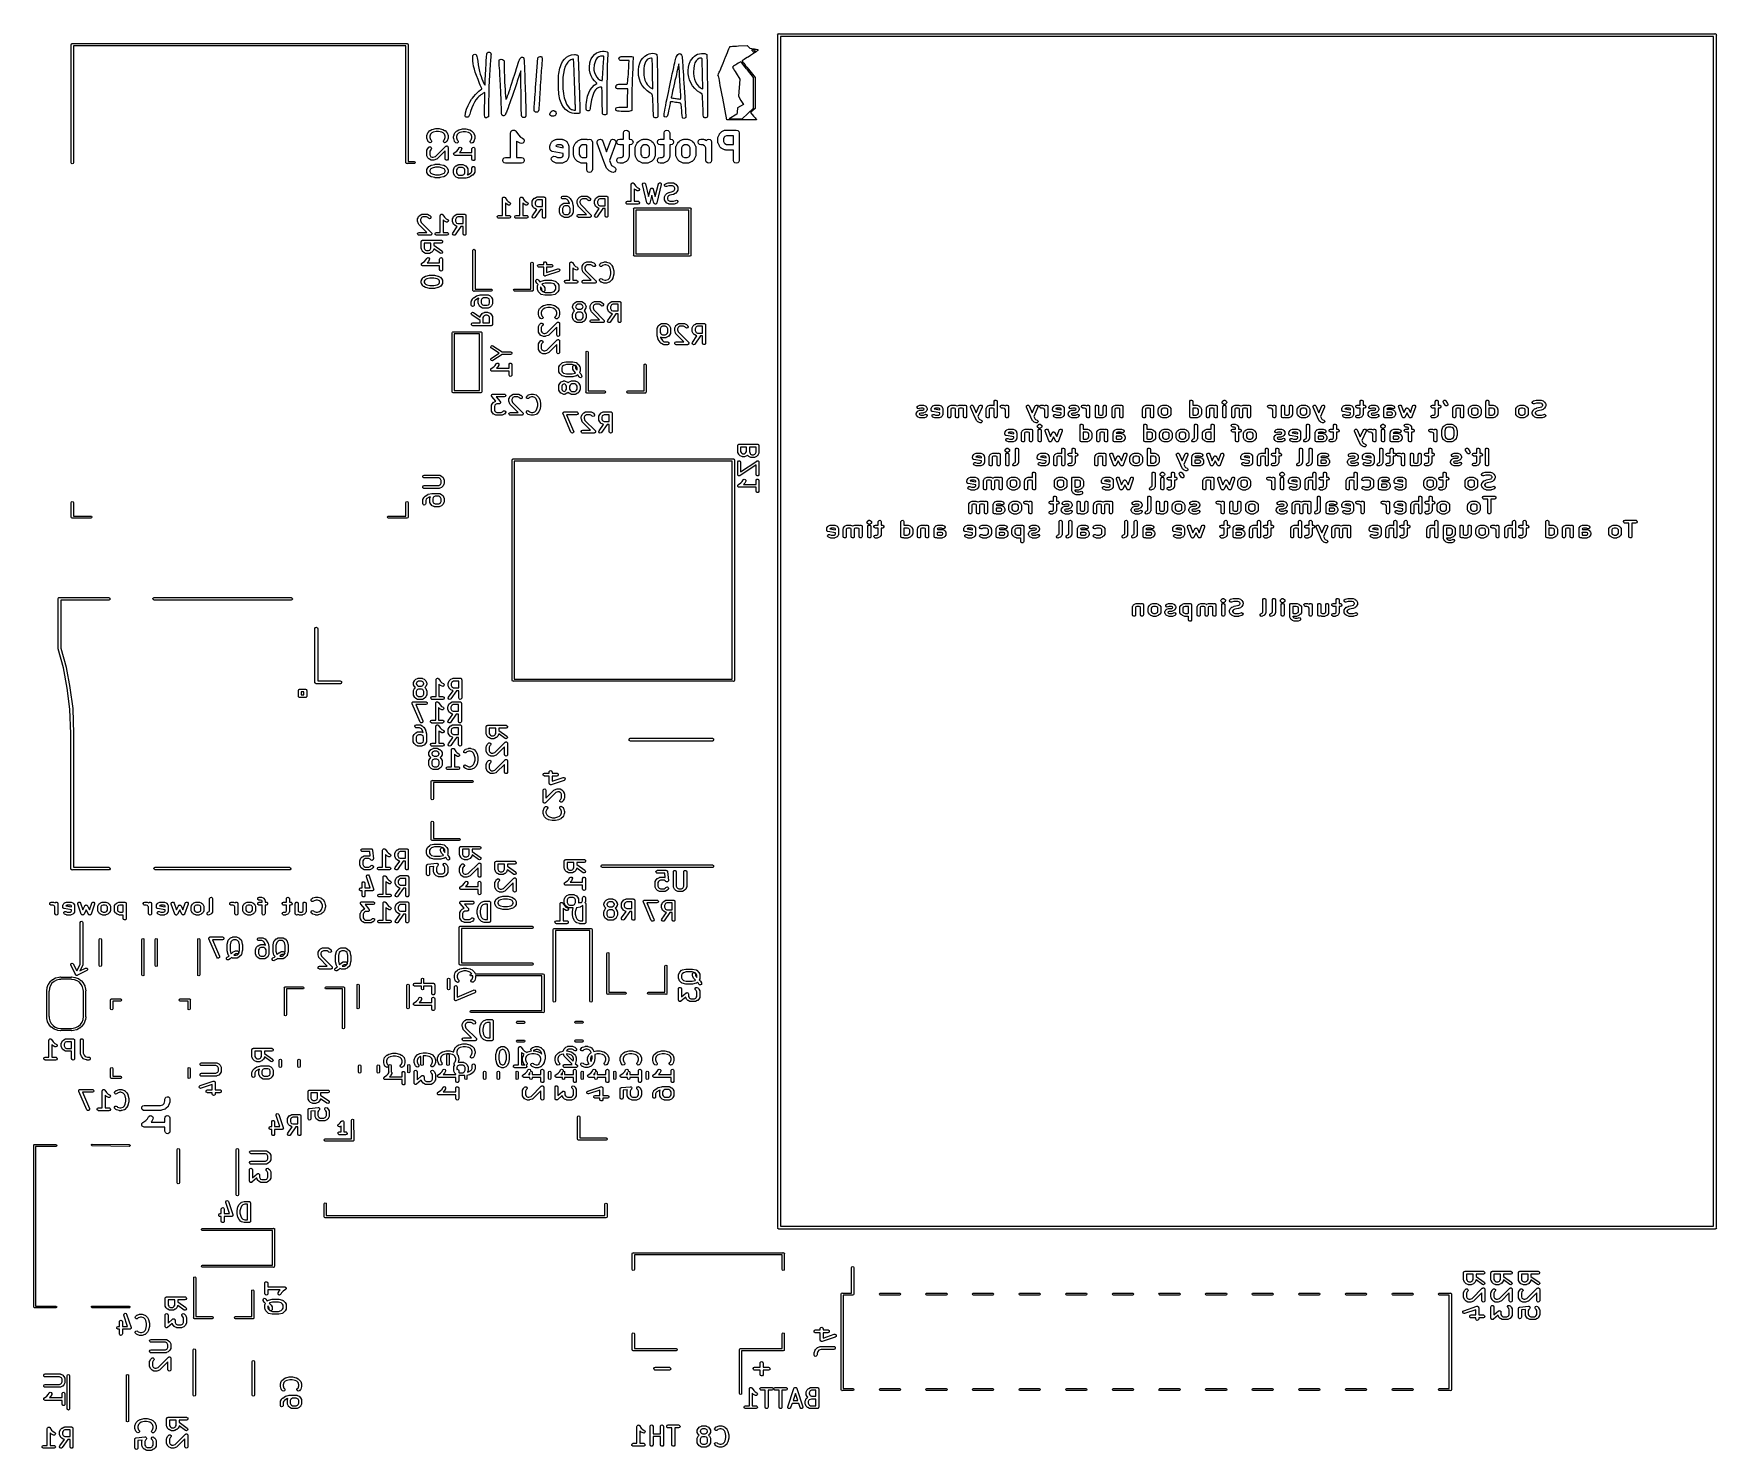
# Model space of a CAD drawing. Extents: x 4.01 to 7.62, y -5.5 to -2.46.
import ezdxf

# ---------------------------------------------------------------- set-up
doc = ezdxf.new("R2010")
doc.units = 0
doc.header["$MEASUREMENT"] = 0
doc.layers.add('BLACK', color=7, linetype='CONTINUOUS')

msp = doc.modelspace()

# ---------------------------------------------------------------- linework, layer by layer
at = {"layer": 'BLACK', "linetype": 'CONTINUOUS'}
for p, q in [((4.09233, -2.48839), (4.09307, -2.48658)), ((4.09252, -2.48886), (4.09233, -2.48839)), ((4.09252, -2.74161), (4.09252, -2.48886)), ((4.09307, -2.48658), (4.09441, -2.48602)), ((4.09441, -2.48602), (4.09488, -2.48583)), ((4.09488, -2.48583), (4.09535, -2.48602)), ((4.09535, -2.48602), (4.81252, -2.48602)), ((4.81063, -2.49075), (4.09724, -2.49075)), ((4.09724, -2.49075), (4.09724, -2.74161)), ((4.81063, -2.74067), (4.81063, -2.49075)), ((4.81252, -2.48602), (4.81299, -2.48583)), ((4.81299, -2.48583), (4.81346, -2.48602)), ((4.81346, -2.48602), (4.8148, -2.48658)), ((4.8148, -2.48658), (4.81555, -2.48839)), ((4.81555, -2.48839), (4.81535, -2.48886)), ((4.81535, -2.48886), (4.81535, -2.73878)), ((5.51553, -2.49139), (5.51989, -2.49113)), ((5.51989, -2.49113), (5.52471, -2.49088)), ((5.52471, -2.49088), (5.5431, -2.48994)), ((5.5431, -2.48994), (5.54572, -2.49292)), ((5.60827, -2.46716), (5.60937, -2.46527)), ((5.60842, -2.46798), (5.60827, -2.46716)), ((5.60842, -5.02597), (5.60842, -2.46798)), ((5.60937, -2.46527), (5.60971, -2.46515)), ((5.60971, -2.46515), (5.60982, -2.46495)), ((5.60982, -2.46495), (5.61064, -2.46481)), ((5.61064, -2.46481), (5.61089, -2.46472)), ((5.61089, -2.46472), (5.61115, -2.46472)), ((5.61115, -2.46472), (5.61197, -2.46457)), ((5.61197, -2.46457), (5.61222, -2.46472)), ((5.61222, -2.46472), (7.61903, -2.46472)), ((5.61442, -2.47072), (5.61442, -5.02377)), ((7.61629, -2.47072), (5.61442, -2.47072)), ((7.61629, -5.02377), (7.61629, -2.47072)), ((7.61903, -2.46472), (7.61985, -2.46457)), ((7.61985, -2.46457), (7.62174, -2.46566)), ((7.62174, -2.46566), (7.62186, -2.46601)), ((7.62186, -2.46601), (7.62206, -2.46612)), ((7.62206, -2.46612), (7.6222, -2.46694)), ((7.6222, -2.46694), (7.62229, -2.46719)), ((7.62229, -2.46719), (7.62229, -2.46745)), ((7.62229, -2.46745), (7.62244, -2.46827)), ((7.62244, -2.46827), (7.62229, -2.46852)), ((7.62229, -2.46852), (7.62229, -5.02651)), ((4.95415, -2.51745), (4.95416, -2.51459)), ((4.95416, -2.51829), (4.95415, -2.51745)), ((4.95416, -2.51459), (4.95426, -2.51271)), ((4.9544, -2.52341), (4.95416, -2.51829)), ((4.95426, -2.51271), (4.95452, -2.51153)), ((4.95503, -2.52871), (4.9544, -2.52341)), ((4.95452, -2.51153), (4.95498, -2.51074)), ((4.95498, -2.51074), (4.95571, -2.51007)), ((4.95571, -2.51007), (4.95684, -2.50936)), ((4.95684, -2.50936), (4.95898, -2.5089)), ((4.95898, -2.5089), (4.96093, -2.50943)), ((4.96093, -2.50943), (4.96228, -2.51091)), ((4.96228, -2.51091), (4.96251, -2.51157)), ((4.96251, -2.51157), (4.96298, -2.51352)), ((4.96298, -2.51352), (4.96356, -2.51636)), ((4.96356, -2.51636), (4.96418, -2.51981)), ((4.96418, -2.51981), (4.96479, -2.52362)), ((4.96479, -2.52362), (4.96602, -2.5313)), ((4.98262, -2.53214), (4.98297, -2.52654)), ((4.98297, -2.52654), (4.98331, -2.52134)), ((4.98331, -2.52134), (4.98363, -2.5167)), ((4.98363, -2.5167), (4.98392, -2.51278)), ((4.98392, -2.51278), (4.98416, -2.50972)), ((4.98416, -2.50972), (4.98436, -2.5077)), ((4.98436, -2.5077), (4.98451, -2.50685)), ((4.98451, -2.50685), (4.98545, -2.50561)), ((4.98545, -2.50561), (4.98757, -2.50447)), ((4.98757, -2.50447), (4.99028, -2.50444)), ((4.99028, -2.50444), (4.99157, -2.50477)), ((4.9922, -2.52118), (4.99127, -2.53121)), ((4.99157, -2.50477), (4.9926, -2.50541)), ((4.99289, -2.51485), (4.9922, -2.52118)), ((4.9926, -2.50541), (4.99319, -2.50653)), ((4.99328, -2.51104), (4.99289, -2.51485)), ((4.99319, -2.50653), (4.9934, -2.50834)), ((4.9934, -2.50834), (4.99328, -2.51104)), ((5.01068, -2.5238), (5.01072, -2.52231)), ((5.01075, -2.52605), (5.01068, -2.5238)), ((5.01072, -2.52231), (5.01089, -2.52138)), ((5.01094, -2.52927), (5.01075, -2.52605)), ((5.01089, -2.52138), (5.01119, -2.52082)), ((5.01119, -2.52082), (5.01164, -2.52043)), ((5.01164, -2.52043), (5.0127, -2.51985)), ((5.0127, -2.51985), (5.01518, -2.51947)), ((5.01518, -2.51947), (5.01777, -2.52)), ((5.01777, -2.52), (5.01993, -2.52137)), ((5.01993, -2.52137), (5.02178, -2.52323)), ((5.02178, -2.52323), (5.02188, -2.54261)), ((5.05174, -2.52786), (5.05325, -2.52373)), ((5.05325, -2.52373), (5.0545, -2.52065)), ((5.0545, -2.52065), (5.05551, -2.51856)), ((5.05551, -2.51856), (5.0563, -2.51741)), ((5.0563, -2.51741), (5.05679, -2.51695)), ((5.05679, -2.51695), (5.05912, -2.51535)), ((5.05912, -2.51535), (5.06119, -2.51506)), ((5.06119, -2.51506), (5.063, -2.51609)), ((5.063, -2.51609), (5.06308, -2.51617)), ((5.06308, -2.51617), (5.06331, -2.51645)), ((5.06331, -2.51645), (5.06352, -2.51683)), ((5.06352, -2.51683), (5.06372, -2.51739)), ((5.06372, -2.51739), (5.06389, -2.51822)), ((5.06389, -2.51822), (5.06406, -2.5194)), ((5.06406, -2.5194), (5.06422, -2.52101)), ((5.06422, -2.52101), (5.06438, -2.52313)), ((5.06438, -2.52313), (5.06454, -2.52584)), ((5.06454, -2.52584), (5.06472, -2.52923)), ((5.09024, -2.56433), (5.09364, -2.51651)), ((5.09364, -2.51651), (5.09531, -2.515)), ((5.09531, -2.515), (5.09636, -2.51429)), ((5.09636, -2.51429), (5.09847, -2.5136)), ((5.09847, -2.5136), (5.10057, -2.51358)), ((5.10057, -2.51358), (5.10212, -2.5143)), ((5.10212, -2.5143), (5.1023, -2.51454)), ((5.10253, -2.52712), (5.10215, -2.53251)), ((5.1023, -2.51454), (5.10263, -2.51551)), ((5.10278, -2.52284), (5.10253, -2.52712)), ((5.10263, -2.51551), (5.10282, -2.51714)), ((5.10287, -2.51955), (5.10278, -2.52284)), ((5.10282, -2.51714), (5.10287, -2.51955)), ((5.14375, -2.53067), (5.14696, -2.52437)), ((5.14696, -2.52437), (5.15088, -2.51912)), ((5.15088, -2.51912), (5.15545, -2.51497)), ((5.15834, -2.5255), (5.15522, -2.52988)), ((5.15545, -2.51497), (5.16061, -2.51195)), ((5.16033, -2.52349), (5.15834, -2.5255)), ((5.16235, -2.52199), (5.16033, -2.52349)), ((5.16061, -2.51195), (5.16632, -2.51011)), ((5.16465, -2.52068), (5.16235, -2.52199)), ((5.16693, -2.51969), (5.16465, -2.52068)), ((5.16632, -2.51011), (5.17252, -2.50948)), ((5.16887, -2.51916), (5.16693, -2.51969)), ((5.17015, -2.5192), (5.16887, -2.51916)), ((5.17042, -2.51942), (5.17015, -2.5192)), ((5.17052, -2.52019), (5.17042, -2.51942)), ((5.17066, -2.52219), (5.17052, -2.52019)), ((5.17083, -2.52531), (5.17066, -2.52219)), ((5.17103, -2.52942), (5.17083, -2.52531)), ((5.17252, -2.50948), (5.174, -2.5095)), ((5.174, -2.5095), (5.17614, -2.50968)), ((5.17614, -2.50968), (5.1776, -2.51015)), ((5.1776, -2.51015), (5.17879, -2.51099)), ((5.17879, -2.51099), (5.18049, -2.51249)), ((5.18049, -2.51249), (5.18119, -2.53724)), ((5.20572, -2.52729), (5.20617, -2.5251)), ((5.20617, -2.5251), (5.20631, -2.52461)), ((5.20631, -2.52461), (5.20859, -2.51854)), ((5.20859, -2.51854), (5.21167, -2.51332)), ((5.21167, -2.51332), (5.21546, -2.50908)), ((5.21647, -2.52534), (5.21493, -2.53126)), ((5.21546, -2.50908), (5.21986, -2.50593)), ((5.21859, -2.52048), (5.21647, -2.52534)), ((5.22125, -2.51673), (5.21859, -2.52048)), ((5.21986, -2.50593), (5.22022, -2.50574)), ((5.22022, -2.50574), (5.224, -2.50416)), ((5.2244, -2.51413), (5.22125, -2.51673)), ((5.224, -2.50416), (5.22816, -2.50303)), ((5.22802, -2.51273), (5.2244, -2.51413)), ((5.23206, -2.51256), (5.22802, -2.51273)), ((5.22816, -2.50303), (5.2324, -2.50239)), ((5.23245, -2.51261), (5.23206, -2.51256)), ((5.2324, -2.50239), (5.23639, -2.50228)), ((5.23447, -2.51308), (5.23245, -2.51261)), ((5.23533, -2.5138), (5.23447, -2.51308)), ((5.23459, -2.52883), (5.23486, -2.52414)), ((5.23486, -2.52414), (5.23508, -2.52016)), ((5.23508, -2.52016), (5.23525, -2.51706)), ((5.23525, -2.51706), (5.23535, -2.51498)), ((5.23539, -2.51409), (5.23533, -2.5138)), ((5.23535, -2.51498), (5.23539, -2.51409)), ((5.23639, -2.50228), (5.23983, -2.50271)), ((5.23983, -2.50271), (5.24239, -2.50374)), ((5.24239, -2.50374), (5.24426, -2.50496)), ((5.24325, -2.52301), (5.24293, -2.53092)), ((5.24362, -2.51556), (5.24325, -2.52301)), ((5.24371, -2.51409), (5.24362, -2.51556)), ((5.24379, -2.51274), (5.24371, -2.51409)), ((5.24426, -2.50496), (5.24379, -2.51274)), ((5.26786, -2.51733), (5.26863, -2.51543)), ((5.26818, -2.51929), (5.26786, -2.51733)), ((5.26895, -2.52081), (5.26818, -2.51929)), ((5.26863, -2.51543), (5.27057, -2.51413)), ((5.26969, -2.52167), (5.26895, -2.52081)), ((5.27061, -2.52185), (5.26969, -2.52167)), ((5.27057, -2.51413), (5.27103, -2.51402)), ((5.27261, -2.522), (5.27061, -2.52185)), ((5.27103, -2.51402), (5.27286, -2.51381)), ((5.27543, -2.52212), (5.27261, -2.522)), ((5.27286, -2.51381), (5.2756, -2.51366)), ((5.27879, -2.52218), (5.27543, -2.52212)), ((5.2756, -2.51366), (5.27897, -2.51355)), ((5.2801, -2.52218), (5.27879, -2.52218)), ((5.27897, -2.51355), (5.28268, -2.51351)), ((5.28973, -2.52219), (5.2801, -2.52218)), ((5.28268, -2.51351), (5.28645, -2.51352)), ((5.28645, -2.51352), (5.28999, -2.5136)), ((5.28929, -2.53072), (5.28973, -2.52219)), ((5.28999, -2.5136), (5.29302, -2.51373)), ((5.29302, -2.51373), (5.29524, -2.51394)), ((5.29524, -2.51394), (5.29844, -2.51438)), ((5.29844, -2.51438), (5.29798, -2.52832)), ((5.31236, -2.52806), (5.31514, -2.522)), ((5.31514, -2.522), (5.31883, -2.51682)), ((5.31883, -2.51682), (5.3234, -2.51257)), ((5.32478, -2.52529), (5.32325, -2.52916)), ((5.3234, -2.51257), (5.32883, -2.50932)), ((5.32682, -2.52218), (5.32478, -2.52529)), ((5.32862, -2.52033), (5.32682, -2.52218)), ((5.33095, -2.51869), (5.32862, -2.52033)), ((5.32883, -2.50932), (5.33246, -2.50798)), ((5.3335, -2.51754), (5.33095, -2.51869)), ((5.33246, -2.50798), (5.33655, -2.50711)), ((5.33592, -2.51697), (5.3335, -2.51754)), ((5.33789, -2.51707), (5.33592, -2.51697)), ((5.33655, -2.50711), (5.3406, -2.50679)), ((5.3389, -2.51768), (5.33789, -2.51707)), ((5.33908, -2.51856), (5.3389, -2.51768)), ((5.33926, -2.52072), (5.33908, -2.51856)), ((5.33943, -2.52412), (5.33926, -2.52072)), ((5.3396, -2.5287), (5.33943, -2.52412)), ((5.3406, -2.50679), (5.34424, -2.50706)), ((5.34424, -2.50706), (5.34707, -2.50794)), ((5.34707, -2.50794), (5.34941, -2.50915)), ((5.34941, -2.50915), (5.34982, -2.51651)), ((5.34982, -2.51651), (5.34988, -2.51786)), ((5.34988, -2.51786), (5.34995, -2.52065)), ((5.34995, -2.52065), (5.35003, -2.52457)), ((5.35003, -2.52457), (5.35012, -2.52951)), ((5.38648, -2.53151), (5.38755, -2.52686)), ((5.38755, -2.52686), (5.38847, -2.52299)), ((5.38847, -2.52299), (5.38926, -2.51985)), ((5.38926, -2.51985), (5.38992, -2.51737)), ((5.38992, -2.51737), (5.39048, -2.51551)), ((5.39048, -2.51551), (5.39095, -2.5142)), ((5.39095, -2.5142), (5.39108, -2.51388)), ((5.39108, -2.51388), (5.39249, -2.51155)), ((5.39249, -2.51155), (5.39438, -2.5095)), ((5.39438, -2.5095), (5.3964, -2.50804)), ((5.3964, -2.50804), (5.39822, -2.50748)), ((5.39822, -2.50748), (5.39895, -2.50759)), ((5.39895, -2.50759), (5.40066, -2.5087)), ((5.40066, -2.5087), (5.40215, -2.51073)), ((5.40215, -2.51073), (5.40321, -2.51342)), ((5.40321, -2.51342), (5.40325, -2.51362)), ((5.40325, -2.51362), (5.4034, -2.51506)), ((5.4034, -2.51506), (5.40362, -2.5177)), ((5.40362, -2.5177), (5.4039, -2.52146)), ((5.4039, -2.52146), (5.40424, -2.52624)), ((5.40424, -2.52624), (5.40463, -2.53193)), ((5.41856, -2.53018), (5.42064, -2.52454)), ((5.42064, -2.52454), (5.42147, -2.52297)), ((5.42147, -2.52297), (5.42388, -2.51936)), ((5.42388, -2.51936), (5.42681, -2.51583)), ((5.42681, -2.51583), (5.42993, -2.51279)), ((5.42993, -2.51279), (5.43289, -2.5106)), ((5.43324, -2.52315), (5.431, -2.52746)), ((5.43289, -2.5106), (5.43307, -2.5105)), ((5.43307, -2.5105), (5.43668, -2.50884)), ((5.43607, -2.51995), (5.43324, -2.52315)), ((5.43948, -2.51792), (5.43607, -2.51995)), ((5.43668, -2.50884), (5.44074, -2.50766)), ((5.44073, -2.51751), (5.43948, -2.51792)), ((5.44326, -2.51699), (5.44073, -2.51751)), ((5.44074, -2.50766), (5.44491, -2.50698)), ((5.44487, -2.51716), (5.44326, -2.51699)), ((5.44579, -2.51807), (5.44487, -2.51716)), ((5.44491, -2.50698), (5.44887, -2.50683)), ((5.4461, -2.51892), (5.44579, -2.51807)), ((5.44621, -2.51993), (5.4461, -2.51892)), ((5.44633, -2.52213), (5.44621, -2.51993)), ((5.44645, -2.52539), (5.44633, -2.52213)), ((5.44658, -2.52957), (5.44645, -2.52539)), ((5.44887, -2.50683), (5.45231, -2.50726)), ((5.45231, -2.50726), (5.45489, -2.50828)), ((5.45489, -2.50828), (5.45661, -2.50941)), ((5.45661, -2.50941), (5.45701, -2.52901)), ((5.49128, -2.52775), (5.49358, -2.52218)), ((5.49358, -2.52218), (5.49591, -2.51651)), ((5.49591, -2.51651), (5.49645, -2.51521)), ((5.49645, -2.51521), (5.49862, -2.50995)), ((5.49862, -2.50995), (5.50062, -2.50513)), ((5.50062, -2.50513), (5.50239, -2.50086)), ((5.50239, -2.50086), (5.50388, -2.49729)), ((5.50388, -2.49729), (5.50502, -2.49456)), ((5.50502, -2.49456), (5.50578, -2.49279)), ((5.50578, -2.49279), (5.50608, -2.49212)), ((5.50608, -2.49212), (5.50609, -2.49211)), ((5.50609, -2.49211), (5.5069, -2.492)), ((5.5069, -2.492), (5.50886, -2.49183)), ((5.50886, -2.49183), (5.5118, -2.49162)), ((5.5118, -2.49162), (5.51553, -2.49139)), ((5.52626, -2.52681), (5.5238, -2.52821)), ((5.52821, -2.5258), (5.52626, -2.52681)), ((5.52942, -2.5253), (5.52821, -2.5258)), ((5.52967, -2.5253), (5.52942, -2.5253)), ((5.53021, -2.52594), (5.52967, -2.5253)), ((5.53149, -2.5275), (5.53021, -2.52594)), ((5.53189, -2.52311), (5.53188, -2.52312)), ((5.53188, -2.52312), (5.53214, -2.52381)), ((5.53253, -2.52266), (5.53189, -2.52311)), ((5.53214, -2.52381), (5.53308, -2.52521)), ((5.53415, -2.52161), (5.53253, -2.52266)), ((5.53308, -2.52521), (5.53451, -2.52701)), ((5.53656, -2.52006), (5.53415, -2.52161)), ((5.53451, -2.52701), (5.53547, -2.52817)), ((5.5396, -2.51812), (5.53656, -2.52006)), ((5.54311, -2.5159), (5.5396, -2.51812)), ((5.54484, -2.5148), (5.54311, -2.5159)), ((5.54992, -2.51157), (5.54484, -2.5148)), ((5.54572, -2.49292), (5.54835, -2.49591)), ((5.54835, -2.49591), (5.55774, -2.49744)), ((5.55455, -2.50855), (5.54992, -2.51157)), ((5.5551, -2.49976), (5.55209, -2.49931)), ((5.55209, -2.49931), (5.55439, -2.50172)), ((5.55439, -2.50172), (5.55522, -2.50258)), ((5.55863, -2.50583), (5.55455, -2.50855)), ((5.55788, -2.50021), (5.5551, -2.49976)), ((5.55522, -2.50258), (5.5563, -2.5037)), ((5.5563, -2.5037), (5.55673, -2.50413)), ((5.55673, -2.50413), (5.55677, -2.5041)), ((5.55677, -2.5041), (5.55747, -2.50356)), ((5.55747, -2.50356), (5.55874, -2.50255)), ((5.55774, -2.49744), (5.55906, -2.49766)), ((5.55949, -2.5006), (5.55788, -2.50021)), ((5.56204, -2.50348), (5.55863, -2.50583)), ((5.55874, -2.50255), (5.55876, -2.50253)), ((5.55876, -2.50253), (5.55978, -2.50164)), ((5.55906, -2.49766), (5.56224, -2.49822)), ((5.56008, -2.50104), (5.55949, -2.5006)), ((5.55978, -2.50164), (5.56008, -2.50104)), ((5.56467, -2.50157), (5.56204, -2.50348)), ((5.56224, -2.49822), (5.5648, -2.49873)), ((5.56534, -2.50104), (5.56467, -2.50157)), ((5.5648, -2.49873), (5.56651, -2.49913)), ((5.5664, -2.5002), (5.56534, -2.50104)), ((5.56712, -2.49944), (5.5664, -2.5002)), ((5.56651, -2.49913), (5.56713, -2.49938)), ((5.56713, -2.49938), (5.56712, -2.49944)), ((4.9561, -2.53434), (4.95503, -2.52871)), ((4.95765, -2.54045), (4.9561, -2.53434)), ((4.95971, -2.54717), (4.95765, -2.54045)), ((4.96233, -2.55465), (4.95971, -2.54717)), ((4.96554, -2.56301), (4.96233, -2.55465)), ((4.9689, -2.57127), (4.96554, -2.56301)), ((4.96602, -2.5313), (4.96738, -2.53891)), ((4.96738, -2.53891), (4.96878, -2.54556)), ((4.96878, -2.54556), (4.97027, -2.55147)), ((4.97027, -2.55147), (4.9719, -2.55683)), ((4.9719, -2.55683), (4.97373, -2.56186)), ((4.97373, -2.56186), (4.97582, -2.56674)), ((4.98079, -2.56552), (4.98102, -2.56076)), ((4.98102, -2.56076), (4.98129, -2.55547)), ((4.98129, -2.55547), (4.98159, -2.54981)), ((4.98159, -2.54981), (4.98192, -2.54393)), ((4.98192, -2.54393), (4.98227, -2.53799)), ((4.98227, -2.53799), (4.98262, -2.53214)), ((4.98978, -2.55358), (4.9892, -2.56613)), ((4.99047, -2.54198), (4.98978, -2.55358)), ((4.99127, -2.53121), (4.99047, -2.54198)), ((5.01119, -2.53297), (5.01094, -2.52927)), ((5.01159, -2.5388), (5.01119, -2.53297)), ((5.01195, -2.54435), (5.01159, -2.5388)), ((5.01229, -2.54975), (5.01195, -2.54435)), ((5.01261, -2.55513), (5.01229, -2.54975)), ((5.01291, -2.56064), (5.01261, -2.55513)), ((5.0132, -2.56639), (5.01291, -2.56064)), ((5.02188, -2.54261), (5.02192, -2.54766)), ((5.02192, -2.54766), (5.02201, -2.55332)), ((5.02201, -2.55332), (5.02213, -2.55881)), ((5.02213, -2.55881), (5.02227, -2.56384)), ((5.04034, -2.56399), (5.04239, -2.55731)), ((5.04239, -2.55731), (5.04285, -2.55577)), ((5.04285, -2.55577), (5.04554, -2.54699)), ((5.04554, -2.54699), (5.04791, -2.53944)), ((5.04791, -2.53944), (5.04997, -2.53308)), ((5.05737, -2.5446), (5.04979, -2.56668)), ((5.04997, -2.53308), (5.05174, -2.52786)), ((5.05747, -2.55898), (5.05737, -2.5446)), ((5.0575, -2.56265), (5.05747, -2.55898)), ((5.05755, -2.56744), (5.0575, -2.56265)), ((5.06472, -2.52923), (5.0649, -2.53338)), ((5.0649, -2.53338), (5.06511, -2.53838)), ((5.06511, -2.53838), (5.06533, -2.5443)), ((5.06533, -2.5443), (5.06559, -2.55122)), ((5.06559, -2.55122), (5.06587, -2.55924)), ((5.06587, -2.55924), (5.0662, -2.56842)), ((5.10004, -2.56137), (5.09958, -2.56855)), ((5.10048, -2.55469), (5.10004, -2.56137)), ((5.10089, -2.54871), (5.10048, -2.55469)), ((5.10125, -2.54364), (5.10089, -2.54871)), ((5.10156, -2.53966), (5.10125, -2.54364)), ((5.10161, -2.53912), (5.10156, -2.53966)), ((5.10215, -2.53251), (5.10161, -2.53912)), ((5.13808, -2.56578), (5.13819, -2.55973)), ((5.13819, -2.55973), (5.13842, -2.5546)), ((5.13842, -2.5546), (5.13878, -2.55016)), ((5.13878, -2.55016), (5.13932, -2.5462)), ((5.13932, -2.5462), (5.14005, -2.54249)), ((5.14005, -2.54249), (5.14099, -2.5388)), ((5.14099, -2.5388), (5.14218, -2.5349)), ((5.14218, -2.5349), (5.14375, -2.53067)), ((5.14775, -2.55859), (5.1475, -2.56439)), ((5.14817, -2.55351), (5.14775, -2.55859)), ((5.14866, -2.54995), (5.14817, -2.55351)), ((5.1504, -2.54206), (5.14866, -2.54995)), ((5.15258, -2.53538), (5.1504, -2.54206)), ((5.15522, -2.52988), (5.15258, -2.53538)), ((5.17125, -2.53442), (5.17103, -2.52942)), ((5.17149, -2.5402), (5.17125, -2.53442)), ((5.17174, -2.54664), (5.17149, -2.5402)), ((5.17201, -2.55363), (5.17174, -2.54664)), ((5.17228, -2.56106), (5.17201, -2.55363)), ((5.17239, -2.56448), (5.17228, -2.56106)), ((5.18119, -2.53724), (5.18129, -2.54077)), ((5.18129, -2.54077), (5.18149, -2.5475)), ((5.18149, -2.5475), (5.1817, -2.5544)), ((5.1817, -2.5544), (5.18192, -2.56118)), ((5.18192, -2.56118), (5.18213, -2.56752)), ((5.20484, -2.53557), (5.20497, -2.53372)), ((5.20488, -2.5429), (5.20484, -2.53557)), ((5.20589, -2.54942), (5.20488, -2.5429)), ((5.20497, -2.53372), (5.2053, -2.53032)), ((5.2053, -2.53032), (5.20572, -2.52729)), ((5.20793, -2.55529), (5.20589, -2.54942)), ((5.21107, -2.56069), (5.20793, -2.55529)), ((5.21535, -2.56578), (5.21107, -2.56069)), ((5.2141, -2.53737), (5.21397, -2.53981)), ((5.21397, -2.53981), (5.21417, -2.54294)), ((5.21445, -2.53429), (5.2141, -2.53737)), ((5.21417, -2.54294), (5.21531, -2.5482)), ((5.21493, -2.53126), (5.21445, -2.53429)), ((5.21531, -2.5482), (5.21735, -2.5532)), ((5.21735, -2.5532), (5.22014, -2.55768)), ((5.22014, -2.55768), (5.22354, -2.56138)), ((5.22354, -2.56138), (5.2274, -2.56403)), ((5.23204, -2.56448), (5.23228, -2.56286)), ((5.23228, -2.56286), (5.23255, -2.56043)), ((5.23255, -2.56043), (5.23283, -2.55707)), ((5.23283, -2.55707), (5.23315, -2.55268)), ((5.23315, -2.55268), (5.2335, -2.54717)), ((5.2335, -2.54717), (5.23391, -2.54042)), ((5.23391, -2.54042), (5.23395, -2.53977)), ((5.23395, -2.53977), (5.23429, -2.53409)), ((5.23429, -2.53409), (5.23459, -2.52883)), ((5.24229, -2.5586), (5.24218, -2.56957)), ((5.24245, -2.54859), (5.24229, -2.5586)), ((5.24266, -2.5394), (5.24245, -2.54859)), ((5.24293, -2.53092), (5.24266, -2.5394)), ((5.28686, -2.56647), (5.28724, -2.56232)), ((5.28724, -2.56232), (5.28764, -2.55729)), ((5.28764, -2.55729), (5.28806, -2.5515)), ((5.28806, -2.5515), (5.28848, -2.54507)), ((5.28848, -2.54507), (5.28889, -2.5381)), ((5.28889, -2.5381), (5.28929, -2.53072)), ((5.2964, -2.56298), (5.29618, -2.56866)), ((5.29656, -2.55982), (5.2964, -2.56298)), ((5.29686, -2.55407), (5.29656, -2.55982)), ((5.29717, -2.54781), (5.29686, -2.55407)), ((5.29746, -2.54145), (5.29717, -2.54781)), ((5.29771, -2.53543), (5.29746, -2.54145)), ((5.29792, -2.53016), (5.29771, -2.53543)), ((5.29798, -2.52832), (5.29792, -2.53016)), ((5.30961, -2.54532), (5.30967, -2.54255)), ((5.3101, -2.55405), (5.30961, -2.54532)), ((5.30967, -2.54255), (5.31052, -2.53493)), ((5.3116, -2.56194), (5.3101, -2.55405)), ((5.31052, -2.53493), (5.31236, -2.52806)), ((5.31415, -2.5691), (5.3116, -2.56194)), ((5.32158, -2.53968), (5.32136, -2.54661)), ((5.32136, -2.54661), (5.32136, -2.54892)), ((5.32136, -2.54892), (5.32149, -2.55371)), ((5.32149, -2.55371), (5.32183, -2.55762)), ((5.3222, -2.53391), (5.32158, -2.53968)), ((5.32183, -2.55762), (5.32244, -2.56098)), ((5.32325, -2.52916), (5.3222, -2.53391)), ((5.32244, -2.56098), (5.32337, -2.56412)), ((5.33976, -2.5344), (5.3396, -2.5287)), ((5.33991, -2.54118), (5.33976, -2.5344)), ((5.34005, -2.54898), (5.33991, -2.54118)), ((5.34008, -2.5508), (5.34005, -2.54898)), ((5.34057, -2.58309), (5.34008, -2.5508)), ((5.35012, -2.52951), (5.3502, -2.53537)), ((5.3502, -2.53537), (5.35029, -2.54204)), ((5.35029, -2.54204), (5.35038, -2.54939)), ((5.35038, -2.54939), (5.35047, -2.55732)), ((5.35047, -2.55732), (5.35056, -2.56572)), ((5.37851, -2.5686), (5.3805, -2.55915)), ((5.3805, -2.55915), (5.38228, -2.55077)), ((5.38228, -2.55077), (5.38386, -2.54341)), ((5.38386, -2.54341), (5.38526, -2.53701)), ((5.38526, -2.53701), (5.38648, -2.53151)), ((5.38961, -2.5586), (5.38811, -2.56536)), ((5.39102, -2.55228), (5.38961, -2.5586)), ((5.39233, -2.5465), (5.39102, -2.55228)), ((5.3935, -2.54139), (5.39233, -2.5465)), ((5.3945, -2.53705), (5.3935, -2.54139)), ((5.39532, -2.53359), (5.3945, -2.53705)), ((5.39593, -2.53114), (5.39532, -2.53359)), ((5.39629, -2.52979), (5.39593, -2.53114)), ((5.39639, -2.52958), (5.39629, -2.52979)), ((5.39649, -2.5306), (5.39639, -2.52958)), ((5.39665, -2.53281), (5.39649, -2.5306)), ((5.39687, -2.53604), (5.39665, -2.53281)), ((5.39714, -2.54013), (5.39687, -2.53604)), ((5.39744, -2.54494), (5.39714, -2.54013)), ((5.39777, -2.5503), (5.39744, -2.54494)), ((5.39812, -2.55605), (5.39777, -2.5503)), ((5.39847, -2.56205), (5.39812, -2.55605)), ((5.39883, -2.56812), (5.39847, -2.56205)), ((5.40463, -2.53193), (5.40506, -2.53845)), ((5.40506, -2.53845), (5.40553, -2.54569)), ((5.40553, -2.54569), (5.40602, -2.55357)), ((5.40602, -2.55357), (5.40654, -2.56198)), ((5.40654, -2.56198), (5.40708, -2.57083)), ((5.41654, -2.54357), (5.41718, -2.53663)), ((5.41664, -2.55069), (5.41654, -2.54357)), ((5.4175, -2.55766), (5.41664, -2.55069)), ((5.41718, -2.53663), (5.41856, -2.53018)), ((5.41907, -2.564), (5.4175, -2.55766)), ((5.42839, -2.53923), (5.42805, -2.54661)), ((5.42805, -2.54661), (5.42809, -2.54921)), ((5.42809, -2.54921), (5.42864, -2.55631)), ((5.42938, -2.53284), (5.42839, -2.53923)), ((5.42864, -2.55631), (5.42991, -2.56247)), ((5.431, -2.52746), (5.42938, -2.53284)), ((5.42991, -2.56247), (5.43196, -2.56787)), ((5.44672, -2.53452), (5.44658, -2.52957)), ((5.44685, -2.5401), (5.44672, -2.53452)), ((5.44697, -2.54618), (5.44685, -2.5401)), ((5.44707, -2.55185), (5.44697, -2.54618)), ((5.44756, -2.58305), (5.44707, -2.55185)), ((5.45701, -2.52901), (5.45703, -2.53001)), ((5.45703, -2.53001), (5.45711, -2.53447)), ((5.45711, -2.53447), (5.45719, -2.54005)), ((5.45719, -2.54005), (5.45728, -2.54656)), ((5.45728, -2.54656), (5.45737, -2.55384)), ((5.45737, -2.55384), (5.45746, -2.56171)), ((5.45746, -2.56171), (5.45756, -2.56999)), ((5.48029, -2.55477), (5.48072, -2.55332)), ((5.48031, -2.55541), (5.48029, -2.55477)), ((5.48074, -2.55536), (5.48031, -2.55541)), ((5.48072, -2.55332), (5.48164, -2.55092)), ((5.48085, -2.5553), (5.48074, -2.55536)), ((5.48149, -2.55526), (5.48085, -2.5553)), ((5.48154, -2.55543), (5.48149, -2.55526)), ((5.48167, -2.55616), (5.48154, -2.55543)), ((5.48164, -2.55092), (5.48309, -2.54744)), ((5.48202, -2.5581), (5.48167, -2.55616)), ((5.48259, -2.56114), (5.48202, -2.5581)), ((5.48334, -2.56518), (5.48259, -2.56114)), ((5.48309, -2.54744), (5.4831, -2.54741)), ((5.4831, -2.54741), (5.48403, -2.5452)), ((5.48403, -2.5452), (5.48539, -2.54193)), ((5.48539, -2.54193), (5.48711, -2.53781)), ((5.48711, -2.53781), (5.48909, -2.53302)), ((5.48909, -2.53302), (5.49128, -2.52775)), ((5.51215, -2.53571), (5.51162, -2.53631)), ((5.51162, -2.53631), (5.5117, -2.53652)), ((5.5117, -2.53652), (5.51233, -2.53772)), ((5.5136, -2.53462), (5.51215, -2.53571)), ((5.51233, -2.53772), (5.51351, -2.5398)), ((5.51351, -2.5398), (5.51514, -2.54261)), ((5.51573, -2.53318), (5.5136, -2.53462)), ((5.51514, -2.54261), (5.51713, -2.54596)), ((5.5183, -2.53153), (5.51573, -2.53318)), ((5.51713, -2.54596), (5.51937, -2.54969)), ((5.52106, -2.52983), (5.5183, -2.53153)), ((5.51937, -2.54969), (5.52713, -2.56251)), ((5.5238, -2.52821), (5.52106, -2.52983)), ((5.52713, -2.56251), (5.52423, -2.59894)), ((5.53339, -2.52984), (5.53149, -2.5275)), ((5.5358, -2.53283), (5.53339, -2.52984)), ((5.53547, -2.52817), (5.53728, -2.53039)), ((5.53864, -2.53634), (5.5358, -2.53283)), ((5.53728, -2.53039), (5.53965, -2.53331)), ((5.54178, -2.54024), (5.53864, -2.53634)), ((5.53965, -2.53331), (5.54243, -2.53675)), ((5.54333, -2.54217), (5.54178, -2.54024)), ((5.54243, -2.53675), (5.54548, -2.54053)), ((5.55643, -2.55846), (5.54333, -2.54217)), ((5.54548, -2.54053), (5.54863, -2.54445)), ((5.54863, -2.54445), (5.55978, -2.55835)), ((5.55643, -2.62429), (5.55643, -2.55846)), ((5.55978, -2.55835), (5.55978, -2.55846)), ((5.55978, -2.55846), (5.5598, -2.62487)), ((4.95349, -2.60267), (4.95653, -2.5991)), ((4.95653, -2.5991), (4.96005, -2.59534)), ((4.96005, -2.59534), (4.96377, -2.59163)), ((4.96377, -2.59163), (4.96746, -2.58822)), ((4.96908, -2.59789), (4.967, -2.59971)), ((4.96746, -2.58822), (4.97085, -2.58538)), ((4.97043, -2.57497), (4.9689, -2.57127)), ((4.97151, -2.59599), (4.96908, -2.59789)), ((4.97175, -2.57821), (4.97043, -2.57497)), ((4.97085, -2.58538), (4.97369, -2.58335)), ((4.97404, -2.59416), (4.97151, -2.59599)), ((4.97278, -2.58082), (4.97175, -2.57821)), ((4.97346, -2.58259), (4.97278, -2.58082)), ((4.97369, -2.58334), (4.97346, -2.58259)), ((4.97369, -2.58335), (4.97369, -2.58334)), ((4.97644, -2.59257), (4.97404, -2.59416)), ((4.97582, -2.56674), (4.97823, -2.57169)), ((4.97846, -2.59137), (4.97644, -2.59257)), ((4.97823, -2.57169), (4.97898, -2.57316)), ((4.97986, -2.59073), (4.97846, -2.59137)), ((4.97898, -2.57316), (4.97982, -2.57469)), ((4.97982, -2.57469), (4.98026, -2.57521)), ((4.98037, -2.59072), (4.97986, -2.59073)), ((4.98023, -2.59996), (4.98033, -2.59621)), ((4.98026, -2.57521), (4.98044, -2.57484)), ((4.98033, -2.59621), (4.98039, -2.59331)), ((4.9804, -2.59143), (4.98037, -2.59072)), ((4.98039, -2.59331), (4.9804, -2.59143)), ((4.98044, -2.57484), (4.9805, -2.5737)), ((4.9805, -2.5737), (4.98052, -2.57284)), ((4.98052, -2.57284), (4.98062, -2.5696)), ((4.98062, -2.5696), (4.98079, -2.56552)), ((4.98836, -2.59444), (4.98809, -2.6104)), ((4.98873, -2.57972), (4.98836, -2.59444)), ((4.9892, -2.56613), (4.98873, -2.57972)), ((5.0135, -2.57253), (5.0132, -2.56639)), ((5.0138, -2.57918), (5.0135, -2.57253)), ((5.01411, -2.58649), (5.0138, -2.57918)), ((5.01444, -2.59458), (5.01411, -2.58649)), ((5.01479, -2.60359), (5.01444, -2.59458)), ((5.02227, -2.56384), (5.02244, -2.56812)), ((5.02244, -2.56812), (5.02261, -2.57136)), ((5.02261, -2.57136), (5.02273, -2.57319)), ((5.02273, -2.57319), (5.02304, -2.57769)), ((5.02304, -2.57769), (5.02338, -2.58278)), ((5.02338, -2.58278), (5.02373, -2.58797)), ((5.02373, -2.58797), (5.02405, -2.59276)), ((5.02405, -2.59276), (5.02431, -2.59628)), ((5.02431, -2.59628), (5.0246, -2.59983)), ((5.02767, -2.60125), (5.02901, -2.59775)), ((5.02901, -2.59775), (5.03058, -2.59346)), ((5.03058, -2.59346), (5.03234, -2.58847)), ((5.03234, -2.58847), (5.03423, -2.58292)), ((5.03423, -2.58292), (5.03622, -2.57691)), ((5.03858, -2.59918), (5.03599, -2.60664)), ((5.03622, -2.57691), (5.03827, -2.57056)), ((5.03827, -2.57056), (5.04034, -2.56399)), ((5.04152, -2.59068), (5.03858, -2.59918)), ((5.04484, -2.58107), (5.04152, -2.59068)), ((5.04855, -2.57029), (5.04484, -2.58107)), ((5.04979, -2.56668), (5.04855, -2.57029)), ((5.05761, -2.57315), (5.05755, -2.56744)), ((5.05768, -2.57957), (5.05761, -2.57315)), ((5.05776, -2.58649), (5.05768, -2.57957)), ((5.05784, -2.59369), (5.05776, -2.58649)), ((5.05793, -2.60098), (5.05784, -2.59369)), ((5.0662, -2.56842), (5.06656, -2.57886)), ((5.06656, -2.57886), (5.06678, -2.58522)), ((5.06678, -2.58522), (5.06713, -2.59519)), ((5.06713, -2.59519), (5.06743, -2.60395)), ((5.08755, -2.60161), (5.08803, -2.59508)), ((5.08803, -2.59508), (5.08855, -2.58796)), ((5.08855, -2.58796), (5.08909, -2.58037)), ((5.08909, -2.58037), (5.08966, -2.57245)), ((5.08966, -2.57245), (5.09024, -2.56433)), ((5.09803, -2.59477), (5.09763, -2.60152)), ((5.09824, -2.59109), (5.09803, -2.59477)), ((5.09867, -2.58361), (5.09824, -2.59109)), ((5.09912, -2.57603), (5.09867, -2.58361)), ((5.09958, -2.56855), (5.09912, -2.57603)), ((5.13807, -2.57169), (5.13808, -2.56578)), ((5.13811, -2.57881), (5.13807, -2.57169)), ((5.13826, -2.58481), (5.13811, -2.57881)), ((5.13852, -2.58992), (5.13826, -2.58481)), ((5.13893, -2.59435), (5.13852, -2.58992)), ((5.13951, -2.59832), (5.13893, -2.59435)), ((5.14029, -2.60205), (5.13951, -2.59832)), ((5.1475, -2.56439), (5.1474, -2.57058)), ((5.1474, -2.57058), (5.14747, -2.57684)), ((5.14747, -2.57684), (5.14771, -2.58284)), ((5.14771, -2.58284), (5.14811, -2.58825)), ((5.14811, -2.58825), (5.14867, -2.59274)), ((5.14867, -2.59274), (5.14881, -2.59359)), ((5.14881, -2.59359), (5.15061, -2.60226)), ((5.17267, -2.57238), (5.17239, -2.56448)), ((5.17294, -2.58015), (5.17267, -2.57238)), ((5.1732, -2.58762), (5.17294, -2.58015)), ((5.17344, -2.59466), (5.1732, -2.58762)), ((5.17367, -2.60111), (5.17344, -2.59466)), ((5.18213, -2.56752), (5.18233, -2.57313)), ((5.18233, -2.57313), (5.1825, -2.57771)), ((5.1825, -2.57771), (5.18266, -2.58194)), ((5.18266, -2.58194), (5.18289, -2.58849)), ((5.18289, -2.58849), (5.1831, -2.59512)), ((5.1831, -2.59512), (5.18329, -2.60168)), ((5.19965, -2.60326), (5.20063, -2.59927)), ((5.20063, -2.59927), (5.20069, -2.59904)), ((5.20069, -2.59904), (5.20324, -2.59157)), ((5.20324, -2.59157), (5.2064, -2.5852)), ((5.2064, -2.5852), (5.21027, -2.57979)), ((5.21087, -2.5991), (5.20896, -2.6064)), ((5.21027, -2.57979), (5.21495, -2.57519)), ((5.21311, -2.59292), (5.21087, -2.5991)), ((5.21568, -2.58792), (5.21311, -2.59292)), ((5.21495, -2.57519), (5.22052, -2.57129)), ((5.21579, -2.56622), (5.21535, -2.56578)), ((5.21767, -2.58516), (5.21568, -2.58792)), ((5.2178, -2.56827), (5.21579, -2.56622)), ((5.21962, -2.5833), (5.21767, -2.58516)), ((5.21938, -2.56992), (5.2178, -2.56827)), ((5.22033, -2.57099), (5.21938, -2.56992)), ((5.22204, -2.58166), (5.21962, -2.5833)), ((5.22052, -2.57129), (5.22033, -2.57099)), ((5.22464, -2.58034), (5.22204, -2.58166)), ((5.22715, -2.57947), (5.22464, -2.58034)), ((5.22928, -2.57914), (5.22715, -2.57947)), ((5.2274, -2.56403), (5.22869, -2.56465)), ((5.22869, -2.56465), (5.23046, -2.56539)), ((5.23075, -2.57949), (5.22928, -2.57914)), ((5.23046, -2.56539), (5.23153, -2.56567)), ((5.23109, -2.57984), (5.23075, -2.57949)), ((5.23122, -2.58068), (5.23109, -2.57984)), ((5.23135, -2.58271), (5.23122, -2.58068)), ((5.23149, -2.58579), (5.23135, -2.58271)), ((5.23163, -2.58978), (5.23149, -2.58579)), ((5.23153, -2.56567), (5.23154, -2.56567)), ((5.23154, -2.56567), (5.23179, -2.56538)), ((5.23177, -2.59453), (5.23163, -2.58978)), ((5.23189, -2.59989), (5.23177, -2.59453)), ((5.23179, -2.56538), (5.23204, -2.56448)), ((5.24208, -2.5949), (5.24205, -2.63717)), ((5.24211, -2.58163), (5.24208, -2.5949)), ((5.24218, -2.56957), (5.24211, -2.58163)), ((5.26103, -2.57884), (5.26174, -2.57647)), ((5.2614, -2.58085), (5.26103, -2.57884)), ((5.26278, -2.58223), (5.2614, -2.58085)), ((5.26174, -2.57647), (5.26212, -2.57577)), ((5.26212, -2.57577), (5.26297, -2.57464)), ((5.26319, -2.58242), (5.26278, -2.58223)), ((5.26297, -2.57464), (5.26408, -2.57385)), ((5.26441, -2.58264), (5.26319, -2.58242)), ((5.26408, -2.57385), (5.26567, -2.57334)), ((5.26671, -2.58282), (5.26441, -2.58264)), ((5.26567, -2.57334), (5.26795, -2.57305)), ((5.26981, -2.58296), (5.26671, -2.58282)), ((5.26795, -2.57305), (5.27114, -2.57294)), ((5.27345, -2.58305), (5.26981, -2.58296)), ((5.27114, -2.57294), (5.27545, -2.57295)), ((5.27598, -2.58306), (5.27345, -2.58305)), ((5.27545, -2.57295), (5.27689, -2.57296)), ((5.28708, -2.58306), (5.27598, -2.58306)), ((5.27689, -2.57296), (5.28025, -2.57293)), ((5.28025, -2.57293), (5.28305, -2.57285)), ((5.28305, -2.57285), (5.28503, -2.57271)), ((5.28503, -2.57271), (5.28594, -2.57254)), ((5.28594, -2.57253), (5.2862, -2.57169)), ((5.28594, -2.57254), (5.28594, -2.57253)), ((5.2862, -2.57169), (5.28651, -2.56964)), ((5.28633, -2.60224), (5.28647, -2.59707)), ((5.28647, -2.59707), (5.28664, -2.59259)), ((5.28651, -2.56964), (5.28686, -2.56647)), ((5.28664, -2.59259), (5.28708, -2.58306)), ((5.29561, -2.59655), (5.29558, -2.60327)), ((5.29569, -2.58942), (5.29561, -2.59655)), ((5.29582, -2.58219), (5.29569, -2.58942)), ((5.29599, -2.57517), (5.29582, -2.58219)), ((5.29618, -2.56866), (5.29599, -2.57517)), ((5.31782, -2.57561), (5.31415, -2.5691)), ((5.32266, -2.58157), (5.31782, -2.57561)), ((5.32871, -2.58707), (5.32266, -2.58157)), ((5.32337, -2.56412), (5.32466, -2.56734)), ((5.32466, -2.56734), (5.32598, -2.56988)), ((5.32598, -2.56988), (5.3286, -2.57372)), ((5.3286, -2.57372), (5.33167, -2.57723)), ((5.33445, -2.59121), (5.32871, -2.58707)), ((5.33167, -2.57723), (5.33481, -2.57994)), ((5.33591, -2.59214), (5.33445, -2.59121)), ((5.33481, -2.57994), (5.33599, -2.58074)), ((5.3371, -2.59293), (5.33591, -2.59214)), ((5.33599, -2.58074), (5.33786, -2.5819)), ((5.33805, -2.5937), (5.3371, -2.59293)), ((5.33786, -2.5819), (5.33919, -2.58258)), ((5.33878, -2.59462), (5.33805, -2.5937)), ((5.33935, -2.59581), (5.33878, -2.59462)), ((5.33919, -2.58258), (5.34057, -2.58309)), ((5.33977, -2.59743), (5.33935, -2.59581)), ((5.34008, -2.59962), (5.33977, -2.59743)), ((5.35056, -2.56572), (5.35064, -2.57448)), ((5.35064, -2.57448), (5.35071, -2.58309)), ((5.35071, -2.58309), (5.35071, -2.58349)), ((5.35071, -2.58349), (5.35119, -2.64311)), ((5.37116, -2.60396), (5.37385, -2.59099)), ((5.37385, -2.59099), (5.3763, -2.5792)), ((5.3763, -2.5792), (5.37851, -2.5686)), ((5.38124, -2.59684), (5.38062, -2.59977)), ((5.38207, -2.59297), (5.38124, -2.59684)), ((5.38309, -2.58825), (5.38207, -2.59297)), ((5.38428, -2.58282), (5.38309, -2.58825)), ((5.3856, -2.57678), (5.38428, -2.58282)), ((5.38703, -2.57025), (5.3856, -2.57678)), ((5.38811, -2.56536), (5.38703, -2.57025)), ((5.39918, -2.57413), (5.39883, -2.56812)), ((5.39951, -2.5799), (5.39918, -2.57413)), ((5.39981, -2.58529), (5.39951, -2.5799)), ((5.40007, -2.59014), (5.39981, -2.58529)), ((5.40029, -2.59429), (5.40007, -2.59014)), ((5.40046, -2.59758), (5.40029, -2.59429)), ((5.40056, -2.59986), (5.40046, -2.59758)), ((5.40708, -2.57083), (5.40763, -2.58003)), ((5.40763, -2.58003), (5.40886, -2.60087)), ((5.4218, -2.57044), (5.41907, -2.564)), ((5.42574, -2.57668), (5.4218, -2.57044)), ((5.43075, -2.58255), (5.42574, -2.57668)), ((5.43669, -2.58789), (5.43075, -2.58255)), ((5.43196, -2.56787), (5.43486, -2.57268)), ((5.43486, -2.57268), (5.43866, -2.5771)), ((5.44105, -2.59104), (5.43669, -2.58789)), ((5.43866, -2.5771), (5.43954, -2.57796)), ((5.43954, -2.57796), (5.44178, -2.57992)), ((5.4464, -2.59457), (5.44105, -2.59104)), ((5.44178, -2.57992), (5.44382, -2.58145)), ((5.44382, -2.58145), (5.44531, -2.58227)), ((5.44531, -2.58227), (5.44756, -2.58305)), ((5.44688, -2.59835), (5.4464, -2.59457)), ((5.44701, -2.5999), (5.44688, -2.59835)), ((5.45756, -2.56999), (5.45764, -2.57851)), ((5.45764, -2.57851), (5.45768, -2.58305)), ((5.45768, -2.58305), (5.45772, -2.5871)), ((5.45772, -2.5871), (5.4578, -2.59557)), ((5.4578, -2.59557), (5.45783, -2.59979)), ((5.48427, -2.57011), (5.48334, -2.56518)), ((5.48534, -2.57583), (5.48427, -2.57011)), ((5.48655, -2.58222), (5.48534, -2.57583)), ((5.48786, -2.58919), (5.48655, -2.58222)), ((5.48927, -2.59662), (5.48786, -2.58919)), ((5.49044, -2.6028), (5.48927, -2.59662)), ((5.52423, -2.59894), (5.52961, -2.6077)), ((4.93833, -2.63679), (4.93889, -2.6342)), ((4.93889, -2.6342), (4.94111, -2.62652)), ((4.94111, -2.62652), (4.94409, -2.61882)), ((4.94409, -2.61882), (4.94766, -2.61154)), ((4.94861, -2.63441), (4.94757, -2.63744)), ((4.94766, -2.61154), (4.95162, -2.60514)), ((4.94953, -2.63149), (4.94861, -2.63441)), ((4.9521, -2.62367), (4.94953, -2.63149)), ((4.95162, -2.60514), (4.95349, -2.60267)), ((4.95481, -2.61698), (4.9521, -2.62367)), ((4.95777, -2.61124), (4.95481, -2.61698)), ((4.96109, -2.60624), (4.95777, -2.61124)), ((4.96488, -2.6018), (4.96109, -2.60624)), ((4.967, -2.59971), (4.96488, -2.6018)), ((4.97931, -2.63221), (4.97935, -2.62677)), ((4.97938, -2.6364), (4.97931, -2.63221)), ((4.97935, -2.62677), (4.97951, -2.62011)), ((4.97951, -2.62011), (4.97979, -2.61227)), ((4.97979, -2.61227), (4.9799, -2.60938)), ((4.9799, -2.60938), (4.98008, -2.6044)), ((4.98008, -2.6044), (4.98023, -2.59996)), ((4.98809, -2.6104), (4.98765, -2.64275)), ((5.01518, -2.61364), (5.01479, -2.60359)), ((5.0156, -2.62488), (5.01518, -2.61364)), ((5.01567, -2.62672), (5.0156, -2.62488)), ((5.01583, -2.63097), (5.01567, -2.62672)), ((5.01598, -2.63409), (5.01583, -2.63097)), ((5.01615, -2.63628), (5.01598, -2.63409)), ((5.0246, -2.59983), (5.02489, -2.60274)), ((5.02545, -2.63541), (5.02473, -2.63698)), ((5.02489, -2.60274), (5.02514, -2.60478)), ((5.02514, -2.60478), (5.02533, -2.60572)), ((5.02533, -2.60572), (5.02536, -2.60576)), ((5.02536, -2.60576), (5.0258, -2.60536)), ((5.02631, -2.63333), (5.02545, -2.63541)), ((5.0258, -2.60536), (5.02658, -2.60382)), ((5.02735, -2.63069), (5.02631, -2.63333)), ((5.02658, -2.60382), (5.02767, -2.60125)), ((5.02858, -2.62742), (5.02735, -2.63069)), ((5.03004, -2.62345), (5.02858, -2.62742)), ((5.03174, -2.61871), (5.03004, -2.62345)), ((5.03372, -2.61313), (5.03174, -2.61871)), ((5.03599, -2.60664), (5.03372, -2.61313)), ((5.05801, -2.60693), (5.05793, -2.60098)), ((5.05811, -2.6145), (5.05801, -2.60693)), ((5.0582, -2.62085), (5.05811, -2.6145)), ((5.05829, -2.62609), (5.0582, -2.62085)), ((5.05837, -2.63034), (5.05829, -2.62609)), ((5.05847, -2.63371), (5.05837, -2.63034)), ((5.05858, -2.63632), (5.05847, -2.63371)), ((5.06743, -2.60395), (5.06768, -2.61158)), ((5.06768, -2.61158), (5.06788, -2.61816)), ((5.06788, -2.61816), (5.06803, -2.62377)), ((5.06803, -2.62377), (5.06813, -2.62849)), ((5.06816, -2.63558), (5.06809, -2.63811)), ((5.06813, -2.62849), (5.06817, -2.6324)), ((5.06817, -2.6324), (5.06816, -2.63558)), ((5.08567, -2.62884), (5.0857, -2.62658)), ((5.08577, -2.63007), (5.08567, -2.62884)), ((5.0857, -2.62658), (5.08585, -2.62363)), ((5.08679, -2.63167), (5.08577, -2.63007)), ((5.08585, -2.62363), (5.08611, -2.62032)), ((5.08611, -2.62032), (5.08621, -2.61914)), ((5.08621, -2.61914), (5.08644, -2.6163)), ((5.08644, -2.6163), (5.08674, -2.61235)), ((5.08674, -2.61235), (5.08711, -2.60741)), ((5.08865, -2.63275), (5.08679, -2.63167)), ((5.08711, -2.60741), (5.08755, -2.60161)), ((5.09091, -2.63318), (5.08865, -2.63275)), ((5.09311, -2.63281), (5.09091, -2.63318)), ((5.09368, -2.63254), (5.09311, -2.63281)), ((5.09465, -2.63147), (5.09368, -2.63254)), ((5.09546, -2.62979), (5.09465, -2.63147)), ((5.09549, -2.62971), (5.09546, -2.62979)), ((5.09566, -2.62865), (5.09549, -2.62971)), ((5.09589, -2.62638), (5.09566, -2.62865)), ((5.09617, -2.62303), (5.09589, -2.62638)), ((5.09649, -2.61874), (5.09617, -2.62303)), ((5.09685, -2.61364), (5.09649, -2.61874)), ((5.09723, -2.60786), (5.09685, -2.61364)), ((5.09763, -2.60152), (5.09723, -2.60786)), ((5.11977, -2.6375), (5.12035, -2.63501)), ((5.12035, -2.63501), (5.1217, -2.6326)), ((5.1217, -2.6326), (5.12361, -2.63073)), ((5.12361, -2.63073), (5.12453, -2.63015)), ((5.12453, -2.63015), (5.12647, -2.62935)), ((5.12647, -2.62935), (5.12826, -2.62955)), ((5.12826, -2.62955), (5.13042, -2.63074)), ((5.13042, -2.63074), (5.13091, -2.63111)), ((5.13091, -2.63111), (5.13252, -2.6332)), ((5.13252, -2.6332), (5.13306, -2.6357)), ((5.14128, -2.60577), (5.14029, -2.60205)), ((5.14245, -2.60944), (5.14128, -2.60577)), ((5.14538, -2.61664), (5.14245, -2.60944)), ((5.14894, -2.62266), (5.14538, -2.61664)), ((5.15314, -2.62751), (5.14894, -2.62266)), ((5.15061, -2.60226), (5.15284, -2.60972)), ((5.15284, -2.60972), (5.1555, -2.61597)), ((5.15797, -2.63119), (5.15314, -2.62751)), ((5.1555, -2.61597), (5.15858, -2.62097)), ((5.15915, -2.63186), (5.15797, -2.63119)), ((5.15858, -2.62097), (5.16208, -2.62474)), ((5.16327, -2.63379), (5.15915, -2.63186)), ((5.16208, -2.62474), (5.16598, -2.62723)), ((5.16727, -2.63503), (5.16327, -2.63379)), ((5.16598, -2.62723), (5.16655, -2.62747)), ((5.16655, -2.62747), (5.1692, -2.62822)), ((5.17163, -2.6357), (5.16727, -2.63503)), ((5.1692, -2.62822), (5.17176, -2.62853)), ((5.17176, -2.62853), (5.1747, -2.62855)), ((5.17388, -2.60685), (5.17367, -2.60111)), ((5.17405, -2.61171), (5.17388, -2.60685)), ((5.17419, -2.61556), (5.17405, -2.61171)), ((5.17429, -2.61825), (5.17419, -2.61556)), ((5.17431, -2.61868), (5.17429, -2.61825)), ((5.1747, -2.62855), (5.17431, -2.61868)), ((5.18299, -2.63546), (5.18183, -2.63573)), ((5.18355, -2.63502), (5.18299, -2.63546)), ((5.18329, -2.60168), (5.18345, -2.60803)), ((5.18345, -2.60803), (5.18358, -2.61404)), ((5.18364, -2.63484), (5.18355, -2.63502)), ((5.18358, -2.61404), (5.18369, -2.61955)), ((5.18373, -2.63389), (5.18364, -2.63484)), ((5.18369, -2.61955), (5.18376, -2.62444)), ((5.18378, -2.63175), (5.18373, -2.63389)), ((5.18376, -2.62444), (5.18379, -2.62855)), ((5.18379, -2.62855), (5.18378, -2.63175)), ((5.18379, -2.62855), (5.18379, -2.62855)), ((5.19733, -2.62415), (5.19739, -2.62062)), ((5.19751, -2.62688), (5.19733, -2.62415)), ((5.19739, -2.62062), (5.19767, -2.61653)), ((5.19796, -2.62859), (5.19751, -2.62688)), ((5.19767, -2.61653), (5.19815, -2.61212)), ((5.19808, -2.62877), (5.19796, -2.62859)), ((5.19928, -2.62965), (5.19808, -2.62877)), ((5.19815, -2.61212), (5.19882, -2.60762)), ((5.19882, -2.60762), (5.19965, -2.60326)), ((5.2011, -2.63027), (5.19928, -2.62965)), ((5.2013, -2.6303), (5.2011, -2.63027)), ((5.20329, -2.63036), (5.2013, -2.6303)), ((5.20467, -2.62965), (5.20329, -2.63036)), ((5.20557, -2.62802), (5.20467, -2.62965)), ((5.20613, -2.62528), (5.20557, -2.62802)), ((5.20627, -2.62404), (5.20613, -2.62528)), ((5.20742, -2.61473), (5.20627, -2.62404)), ((5.20896, -2.6064), (5.20742, -2.61473)), ((5.232, -2.60573), (5.23189, -2.59989)), ((5.23205, -2.60875), (5.232, -2.60573)), ((5.23246, -2.63678), (5.23205, -2.60875)), ((5.26091, -2.62706), (5.26106, -2.62538)), ((5.26126, -2.62844), (5.26091, -2.62706)), ((5.26106, -2.62538), (5.26213, -2.62392)), ((5.26203, -2.62948), (5.26126, -2.62844)), ((5.26339, -2.63024), (5.26203, -2.62948)), ((5.26213, -2.62392), (5.26423, -2.62289)), ((5.26551, -2.63078), (5.26339, -2.63024)), ((5.26423, -2.62289), (5.26742, -2.62224)), ((5.26856, -2.63114), (5.26551, -2.63078)), ((5.26742, -2.62224), (5.27176, -2.62197)), ((5.27271, -2.63137), (5.26856, -2.63114)), ((5.27176, -2.62197), (5.27734, -2.62206)), ((5.27483, -2.63145), (5.27271, -2.63137)), ((5.27876, -2.63153), (5.27483, -2.63145)), ((5.27734, -2.62206), (5.2862, -2.62242)), ((5.28254, -2.63154), (5.27876, -2.63153)), ((5.28582, -2.63148), (5.28254, -2.63154)), ((5.28825, -2.63134), (5.28582, -2.63148)), ((5.2862, -2.61217), (5.28624, -2.60749)), ((5.2862, -2.61227), (5.2862, -2.61217)), ((5.2862, -2.62242), (5.2862, -2.61227)), ((5.28624, -2.60749), (5.28633, -2.60224)), ((5.28889, -2.63127), (5.28825, -2.63134)), ((5.29126, -2.63084), (5.28889, -2.63127)), ((5.29328, -2.63029), (5.29126, -2.63084)), ((5.29408, -2.62997), (5.29328, -2.63029)), ((5.29557, -2.62917), (5.29408, -2.62997)), ((5.29558, -2.60327), (5.29557, -2.62917)), ((5.34032, -2.60252), (5.34008, -2.59962)), ((5.34052, -2.60627), (5.34032, -2.60252)), ((5.34071, -2.61103), (5.34052, -2.60627)), ((5.34093, -2.61693), (5.34071, -2.61103)), ((5.34102, -2.61918), (5.34093, -2.61693)), ((5.34126, -2.6255), (5.34102, -2.61918)), ((5.34147, -2.6306), (5.34126, -2.6255)), ((5.34166, -2.63465), (5.34147, -2.6306)), ((5.34183, -2.63775), (5.34166, -2.63465)), ((5.36492, -2.63573), (5.3654, -2.63276)), ((5.3654, -2.63276), (5.36608, -2.629)), ((5.36608, -2.629), (5.36699, -2.62434)), ((5.36699, -2.62434), (5.36813, -2.61868)), ((5.36813, -2.61868), (5.36952, -2.61192)), ((5.36952, -2.61192), (5.37116, -2.60396)), ((5.37331, -2.63476), (5.37263, -2.63783)), ((5.37409, -2.63102), (5.37331, -2.63476)), ((5.37493, -2.62683), (5.37409, -2.63102)), ((5.37525, -2.6252), (5.37493, -2.62683)), ((5.37607, -2.621), (5.37525, -2.6252)), ((5.37681, -2.61726), (5.37607, -2.621)), ((5.37744, -2.61418), (5.37681, -2.61726)), ((5.3779, -2.61195), (5.37744, -2.61418)), ((5.37817, -2.61075), (5.3779, -2.61195)), ((5.37821, -2.61061), (5.37817, -2.61075)), ((5.37889, -2.61063), (5.37821, -2.61061)), ((5.38061, -2.61082), (5.37889, -2.61063)), ((5.38024, -2.60162), (5.38013, -2.60228)), ((5.38013, -2.60228), (5.38021, -2.60231)), ((5.38021, -2.60231), (5.38126, -2.60251)), ((5.38062, -2.59977), (5.38024, -2.60162)), ((5.38312, -2.61113), (5.38061, -2.61082)), ((5.38126, -2.60251), (5.38331, -2.60285)), ((5.38614, -2.61153), (5.38312, -2.61113)), ((5.38331, -2.60285), (5.38613, -2.60329)), ((5.38613, -2.60329), (5.38946, -2.60379)), ((5.3894, -2.61198), (5.38614, -2.61153)), ((5.39263, -2.61245), (5.3894, -2.61198)), ((5.38946, -2.60379), (5.39044, -2.60393)), ((5.39044, -2.60393), (5.39377, -2.6044)), ((5.39557, -2.61289), (5.39263, -2.61245)), ((5.39377, -2.6044), (5.39659, -2.60479)), ((5.39794, -2.61327), (5.39557, -2.61289)), ((5.39659, -2.60479), (5.39863, -2.60504)), ((5.39948, -2.61355), (5.39794, -2.61327)), ((5.39863, -2.60504), (5.39962, -2.60514)), ((5.39966, -2.61359), (5.39948, -2.61355)), ((5.39962, -2.60514), (5.39975, -2.60512)), ((5.40006, -2.61378), (5.39966, -2.61359)), ((5.39975, -2.60512), (5.40025, -2.60465)), ((5.40042, -2.61422), (5.40006, -2.61378)), ((5.40025, -2.60465), (5.40051, -2.60331)), ((5.40075, -2.61503), (5.40042, -2.61422)), ((5.40051, -2.60331), (5.40058, -2.60087)), ((5.40058, -2.60087), (5.40056, -2.59986)), ((5.40107, -2.61633), (5.40075, -2.61503)), ((5.40139, -2.61823), (5.40107, -2.61633)), ((5.40173, -2.62087), (5.40139, -2.61823)), ((5.40211, -2.62437), (5.40173, -2.62087)), ((5.40255, -2.62883), (5.40211, -2.62437)), ((5.40306, -2.63439), (5.40255, -2.62883)), ((5.40366, -2.64109), (5.40306, -2.63439)), ((5.40886, -2.60087), (5.41142, -2.64422)), ((5.44719, -2.60256), (5.44701, -2.5999)), ((5.44739, -2.60611), (5.44719, -2.60256)), ((5.4476, -2.61032), (5.44739, -2.60611)), ((5.44782, -2.61497), (5.4476, -2.61032)), ((5.44804, -2.61983), (5.44782, -2.61497)), ((5.44825, -2.62469), (5.44804, -2.61983)), ((5.44843, -2.62931), (5.44825, -2.62469)), ((5.44857, -2.63347), (5.44843, -2.62931)), ((5.44868, -2.63694), (5.44857, -2.63347)), ((5.45783, -2.59979), (5.4579, -2.60827)), ((5.4579, -2.60827), (5.45795, -2.61556)), ((5.45795, -2.61556), (5.45799, -2.62174)), ((5.45799, -2.63459), (5.45795, -2.6373)), ((5.45799, -2.62174), (5.45801, -2.6269)), ((5.45801, -2.63116), (5.45799, -2.63459)), ((5.45801, -2.6269), (5.45801, -2.63116)), ((5.49932, -2.64962), (5.49044, -2.6028)), ((5.52125, -2.63459), (5.5209, -2.63762)), ((5.52153, -2.63209), (5.52125, -2.63459)), ((5.52185, -2.62915), (5.52153, -2.63209)), ((5.522, -2.62777), (5.52185, -2.62915)), ((5.5224, -2.62398), (5.522, -2.62777)), ((5.5287, -2.62022), (5.5224, -2.62398)), ((5.535, -2.61647), (5.5287, -2.62022)), ((5.52961, -2.6077), (5.535, -2.61647)), ((5.53202, -2.64718), (5.55643, -2.62429)), ((5.55511, -2.62922), (5.55042, -2.63356)), ((5.55042, -2.63356), (5.55677, -2.6414)), ((5.5598, -2.62487), (5.55511, -2.62922)), ((4.86297, -2.67212), (4.86672, -2.67025)), ((4.86672, -2.67025), (4.86724, -2.67009)), ((4.86724, -2.67009), (4.86737, -2.67001)), ((4.86737, -2.67001), (4.87487, -2.66814)), ((4.87487, -2.66814), (4.87549, -2.66809)), ((4.87549, -2.66809), (4.87563, -2.66804)), ((4.87563, -2.66804), (4.88125, -2.66804)), ((4.88125, -2.66804), (4.88187, -2.66815)), ((4.88187, -2.66815), (4.88201, -2.66814)), ((4.88201, -2.66814), (4.88951, -2.67001)), ((4.88951, -2.67001), (4.89001, -2.67023)), ((4.89001, -2.67023), (4.89016, -2.67025)), ((4.89016, -2.67025), (4.89391, -2.67212)), ((4.92045, -2.67291), (4.9242, -2.67104)), ((4.9242, -2.67104), (4.92472, -2.67088)), ((4.92472, -2.67088), (4.92485, -2.6708)), ((4.92485, -2.6708), (4.93235, -2.66892)), ((4.93235, -2.66892), (4.93297, -2.66888)), ((4.93297, -2.66888), (4.93311, -2.66883)), ((4.93311, -2.66883), (4.93873, -2.66883)), ((4.93786, -2.63985), (4.93833, -2.63679)), ((4.93793, -2.64185), (4.93786, -2.63985)), ((4.93865, -2.643), (4.93793, -2.64185)), ((4.94013, -2.64351), (4.93865, -2.643)), ((4.93873, -2.66883), (4.93935, -2.66894)), ((4.93935, -2.66894), (4.93949, -2.66892)), ((4.93949, -2.66892), (4.94699, -2.6708)), ((4.94175, -2.6436), (4.94013, -2.64351)), ((4.94369, -2.64347), (4.94175, -2.6436)), ((4.94487, -2.64288), (4.94369, -2.64347)), ((4.94585, -2.64155), (4.94487, -2.64288)), ((4.94593, -2.64141), (4.94585, -2.64155)), ((4.94664, -2.63989), (4.94593, -2.64141)), ((4.94757, -2.63744), (4.94664, -2.63989)), ((4.94699, -2.6708), (4.94749, -2.67102)), ((4.94749, -2.67102), (4.94764, -2.67104)), ((4.94764, -2.67104), (4.95139, -2.67291)), ((4.97956, -2.63925), (4.97938, -2.6364)), ((4.97989, -2.64201), (4.97956, -2.63925)), ((4.9802, -2.64371), (4.97989, -2.64201)), ((4.98059, -2.64461), (4.9802, -2.64371)), ((4.98119, -2.645), (4.98059, -2.64461)), ((4.98185, -2.64512), (4.98119, -2.645)), ((4.98356, -2.64489), (4.98185, -2.64512)), ((4.98546, -2.6441), (4.98356, -2.64489)), ((4.98559, -2.64402), (4.98546, -2.6441)), ((4.98765, -2.64275), (4.98559, -2.64402)), ((5.01638, -2.63775), (5.01615, -2.63628)), ((5.01669, -2.63869), (5.01638, -2.63775)), ((5.01711, -2.63932), (5.01669, -2.63869)), ((5.01769, -2.63984), (5.01711, -2.63932)), ((5.0178, -2.63993), (5.01769, -2.63984)), ((5.01951, -2.641), (5.0178, -2.63993)), ((5.02094, -2.64106), (5.01951, -2.641)), ((5.02251, -2.64007), (5.02094, -2.64106)), ((5.02323, -2.63942), (5.02251, -2.64007)), ((5.02365, -2.63892), (5.02323, -2.63942)), ((5.02414, -2.63813), (5.02365, -2.63892)), ((5.02473, -2.63698), (5.02414, -2.63813)), ((5.03991, -2.67185), (5.04123, -2.6714)), ((5.04123, -2.6714), (5.04142, -2.67144)), ((5.04142, -2.67144), (5.04162, -2.67139)), ((5.04162, -2.67139), (5.04296, -2.67175)), ((5.05871, -2.63828), (5.05858, -2.63632)), ((5.05887, -2.63971), (5.05871, -2.63828)), ((5.05906, -2.64072), (5.05887, -2.63971)), ((5.05928, -2.64143), (5.05906, -2.64072)), ((5.05955, -2.64195), (5.05928, -2.64143)), ((5.0598, -2.64231), (5.05955, -2.64195)), ((5.0618, -2.64422), (5.0598, -2.64231)), ((5.06395, -2.64482), (5.0618, -2.64422)), ((5.06526, -2.64455), (5.06395, -2.64482)), ((5.06585, -2.64434), (5.06526, -2.64455)), ((5.06637, -2.64412), (5.06585, -2.64434)), ((5.06682, -2.64381), (5.06637, -2.64412)), ((5.0672, -2.64333), (5.06682, -2.64381)), ((5.06752, -2.6426), (5.0672, -2.64333)), ((5.06777, -2.64154), (5.06752, -2.6426)), ((5.06796, -2.64007), (5.06777, -2.64154)), ((5.06809, -2.63811), (5.06796, -2.64007)), ((5.11988, -2.63877), (5.11977, -2.6375)), ((5.12089, -2.64029), (5.11988, -2.63877)), ((5.12279, -2.64136), (5.12089, -2.64029)), ((5.12519, -2.64192), (5.12279, -2.64136)), ((5.12769, -2.6419), (5.12519, -2.64192)), ((5.12991, -2.64124), (5.12769, -2.6419)), ((5.13088, -2.64057), (5.12991, -2.64124)), ((5.13252, -2.63827), (5.13088, -2.64057)), ((5.13306, -2.6357), (5.13252, -2.63827)), ((5.17669, -2.6359), (5.17163, -2.6357)), ((5.1798, -2.63586), (5.17669, -2.6359)), ((5.18183, -2.63573), (5.1798, -2.63586)), ((5.23399, -2.63801), (5.23246, -2.63678)), ((5.2363, -2.63909), (5.23399, -2.63801)), ((5.23883, -2.63902), (5.2363, -2.63909)), ((5.24057, -2.63821), (5.23883, -2.63902)), ((5.24205, -2.63717), (5.24057, -2.63821)), ((5.28041, -2.67221), (5.28346, -2.67139)), ((5.28346, -2.67139), (5.28652, -2.67221)), ((5.342, -2.64006), (5.34183, -2.63775)), ((5.34219, -2.64171), (5.342, -2.64006)), ((5.34241, -2.64282), (5.34219, -2.64171)), ((5.34267, -2.64354), (5.34241, -2.64282)), ((5.34297, -2.64399), (5.34267, -2.64354)), ((5.34335, -2.64432), (5.34297, -2.64399)), ((5.34343, -2.64438), (5.34335, -2.64432)), ((5.34557, -2.64519), (5.34343, -2.64438)), ((5.34801, -2.64498), (5.34557, -2.64519)), ((5.34965, -2.64419), (5.34801, -2.64498)), ((5.35119, -2.64311), (5.34965, -2.64419)), ((5.36453, -2.63973), (5.36463, -2.63802)), ((5.3646, -2.64096), (5.36453, -2.63973)), ((5.36483, -2.64182), (5.3646, -2.64096)), ((5.36463, -2.63802), (5.36492, -2.63573)), ((5.3652, -2.64241), (5.36483, -2.64182)), ((5.36571, -2.64283), (5.3652, -2.64241)), ((5.36633, -2.64319), (5.36571, -2.64283)), ((5.36644, -2.64325), (5.36633, -2.64319)), ((5.36827, -2.64356), (5.36644, -2.64325)), ((5.36758, -2.67221), (5.37064, -2.67139)), ((5.37018, -2.6429), (5.36827, -2.64356)), ((5.37161, -2.6415), (5.37018, -2.6429)), ((5.37064, -2.67139), (5.3737, -2.67221)), ((5.37181, -2.6411), (5.37161, -2.6415)), ((5.37212, -2.64002), (5.37181, -2.6411)), ((5.37263, -2.63783), (5.37212, -2.64002)), ((5.404, -2.64367), (5.40366, -2.64109)), ((5.40453, -2.6452), (5.404, -2.64367)), ((5.40527, -2.64594), (5.40453, -2.6452)), ((5.40727, -2.64656), (5.40527, -2.64594)), ((5.4091, -2.64601), (5.40727, -2.64656)), ((5.40994, -2.64541), (5.4091, -2.64601)), ((5.41142, -2.64422), (5.40994, -2.64541)), ((5.44873, -2.6395), (5.44868, -2.63694)), ((5.44873, -2.63975), (5.44873, -2.6395)), ((5.44923, -2.64233), (5.44873, -2.63975)), ((5.45054, -2.6442), (5.44923, -2.64233)), ((5.45238, -2.64523), (5.45054, -2.6442)), ((5.45446, -2.64526), (5.45238, -2.64523)), ((5.45651, -2.64417), (5.45446, -2.64526)), ((5.45681, -2.64389), (5.45651, -2.64417)), ((5.45707, -2.64361), (5.45681, -2.64389)), ((5.4573, -2.64327), (5.45707, -2.64361)), ((5.45749, -2.64276), (5.4573, -2.64327)), ((5.45765, -2.64201), (5.45749, -2.64276)), ((5.45778, -2.64091), (5.45765, -2.64201)), ((5.45788, -2.63937), (5.45778, -2.64091)), ((5.45795, -2.6373), (5.45788, -2.63937)), ((5.49583, -2.67175), (5.49719, -2.67139)), ((5.49719, -2.67139), (5.51969, -2.67139)), ((5.53122, -2.64979), (5.49932, -2.64962)), ((5.5209, -2.63762), (5.5046, -2.64725)), ((5.5046, -2.64725), (5.51831, -2.64722)), ((5.51831, -2.64722), (5.53202, -2.64718)), ((5.51969, -2.67139), (5.52274, -2.67221)), ((5.53761, -2.64982), (5.53122, -2.64979)), ((5.54357, -2.64983), (5.53761, -2.64982)), ((5.54898, -2.64983), (5.54357, -2.64983)), ((5.5537, -2.64981), (5.54898, -2.64983)), ((5.5576, -2.64977), (5.5537, -2.64981)), ((5.55677, -2.6414), (5.5579, -2.6428)), ((5.56056, -2.64973), (5.5576, -2.64977)), ((5.5579, -2.6428), (5.55997, -2.64539)), ((5.55997, -2.64539), (5.56162, -2.64751)), ((5.56245, -2.64967), (5.56056, -2.64973)), ((5.56162, -2.64751), (5.56272, -2.64898)), ((5.56312, -2.6496), (5.56245, -2.64967)), ((5.56272, -2.64898), (5.56312, -2.6496)), ((5.56312, -2.6496), (5.56312, -2.6496)), ((4.85561, -2.68431), (4.85578, -2.68338)), ((4.85561, -2.68806), (4.85561, -2.68431)), ((4.85564, -2.68812), (4.85561, -2.68806)), ((4.85577, -2.68905), (4.85564, -2.68812)), ((4.85577, -2.68331), (4.85765, -2.67769)), ((4.85578, -2.68338), (4.85577, -2.68331)), ((4.85765, -2.69468), (4.85577, -2.68905)), ((4.85765, -2.67769), (4.85817, -2.67673)), ((4.85777, -2.69482), (4.85765, -2.69468)), ((4.85778, -2.69501), (4.85777, -2.69482)), ((4.85841, -2.6959), (4.85778, -2.69501)), ((4.85817, -2.67673), (4.85833, -2.67663)), ((4.85833, -2.67663), (4.85841, -2.67646)), ((4.85841, -2.67646), (4.86216, -2.67271)), ((4.86028, -2.69778), (4.85841, -2.6959)), ((4.86223, -2.69869), (4.86028, -2.69778)), ((4.86028, -2.70833), (4.86118, -2.70771)), ((4.86118, -2.70771), (4.86332, -2.70752)), ((4.86338, -2.68038), (4.8619, -2.68482)), ((4.8619, -2.68482), (4.8619, -2.68755)), ((4.8619, -2.68755), (4.86338, -2.69198)), ((4.86216, -2.67271), (4.86293, -2.67217)), ((4.86431, -2.69813), (4.86223, -2.69869)), ((4.86293, -2.67217), (4.86297, -2.67212)), ((4.86332, -2.70752), (4.86508, -2.70875)), ((4.86624, -2.67752), (4.86338, -2.68038)), ((4.86338, -2.69198), (4.86473, -2.69333)), ((4.86554, -2.69637), (4.86431, -2.69813)), ((4.86473, -2.69333), (4.86535, -2.69423)), ((4.86535, -2.69423), (4.86554, -2.69637)), ((4.86923, -2.67602), (4.86624, -2.67752)), ((4.87601, -2.67433), (4.86923, -2.67602)), ((4.87393, -2.72843), (4.8959, -2.70646)), ((4.88087, -2.67433), (4.87601, -2.67433)), ((4.88765, -2.67602), (4.88087, -2.67433)), ((4.89064, -2.67752), (4.88765, -2.67602)), ((4.8935, -2.68038), (4.89064, -2.67752)), ((4.89125, -2.69528), (4.89215, -2.69333)), ((4.8918, -2.69736), (4.89125, -2.69528)), ((4.89356, -2.69859), (4.8918, -2.69736)), ((4.89215, -2.69333), (4.8935, -2.69198)), ((4.89498, -2.68482), (4.8935, -2.68038)), ((4.8935, -2.69198), (4.89498, -2.68755)), ((4.8957, -2.6984), (4.89356, -2.69859)), ((4.89391, -2.67212), (4.89466, -2.67268)), ((4.89466, -2.67268), (4.89472, -2.67271)), ((4.89472, -2.67271), (4.89847, -2.67646)), ((4.89498, -2.68755), (4.89498, -2.68482)), ((4.8966, -2.69778), (4.8957, -2.6984)), ((4.8959, -2.70646), (4.89647, -2.70606)), ((4.89647, -2.70606), (4.89655, -2.70596)), ((4.89655, -2.70596), (4.89664, -2.70594)), ((4.89847, -2.6959), (4.8966, -2.69778)), ((4.89664, -2.70594), (4.8968, -2.70583)), ((4.8968, -2.70583), (4.89774, -2.70575)), ((4.89774, -2.70575), (4.89867, -2.70559)), ((4.89847, -2.67646), (4.8991, -2.67736)), ((4.89855, -2.69573), (4.89847, -2.6959)), ((4.89871, -2.69564), (4.89855, -2.69573)), ((4.89867, -2.70559), (4.8988, -2.70566)), ((4.89923, -2.69468), (4.89871, -2.69564)), ((4.8988, -2.70566), (4.89894, -2.70565)), ((4.89894, -2.70565), (4.89971, -2.70619)), ((4.8991, -2.67736), (4.89911, -2.67754)), ((4.89911, -2.67754), (4.89923, -2.67769)), ((4.89923, -2.67769), (4.90111, -2.68331)), ((4.90111, -2.68905), (4.89923, -2.69468)), ((4.89971, -2.70619), (4.90053, -2.70666)), ((4.90053, -2.70666), (4.90058, -2.7068)), ((4.90058, -2.7068), (4.9007, -2.70688)), ((4.9007, -2.70688), (4.90094, -2.70779)), ((4.90094, -2.70779), (4.90127, -2.70868)), ((4.90127, -2.68806), (4.9011, -2.68898)), ((4.9011, -2.68898), (4.90111, -2.68905)), ((4.90111, -2.68331), (4.90124, -2.68424)), ((4.90124, -2.68424), (4.90127, -2.68431)), ((4.90127, -2.68431), (4.90127, -2.68806)), ((4.91309, -2.6851), (4.91326, -2.68417)), ((4.91309, -2.68885), (4.91309, -2.6851)), ((4.91312, -2.68891), (4.91309, -2.68885)), ((4.91325, -2.68984), (4.91312, -2.68891)), ((4.91325, -2.6841), (4.91513, -2.67848)), ((4.91326, -2.68417), (4.91325, -2.6841)), ((4.91513, -2.69546), (4.91325, -2.68984)), ((4.91513, -2.67848), (4.91565, -2.67752)), ((4.91525, -2.69561), (4.91513, -2.69546)), ((4.91526, -2.6958), (4.91525, -2.69561)), ((4.91589, -2.69669), (4.91526, -2.6958)), ((4.91565, -2.67752), (4.91581, -2.67742)), ((4.91581, -2.67742), (4.91589, -2.67725)), ((4.91589, -2.67725), (4.91964, -2.6735)), ((4.91776, -2.69857), (4.91589, -2.69669)), ((4.91971, -2.69947), (4.91776, -2.69857)), ((4.92086, -2.68117), (4.91938, -2.68561)), ((4.91938, -2.68561), (4.91938, -2.68834)), ((4.91938, -2.68834), (4.92086, -2.69277)), ((4.91964, -2.6735), (4.92041, -2.67296)), ((4.92179, -2.69892), (4.91971, -2.69947)), ((4.92041, -2.67296), (4.92045, -2.67291)), ((4.92372, -2.6783), (4.92086, -2.68117)), ((4.92086, -2.69277), (4.92221, -2.69412)), ((4.92302, -2.69716), (4.92179, -2.69892)), ((4.92221, -2.69412), (4.92283, -2.69502)), ((4.92283, -2.69502), (4.92302, -2.69716)), ((4.92671, -2.67681), (4.92372, -2.6783)), ((4.9335, -2.67511), (4.92671, -2.67681)), ((4.93835, -2.67511), (4.9335, -2.67511)), ((4.94513, -2.67681), (4.93835, -2.67511)), ((4.94812, -2.6783), (4.94513, -2.67681)), ((4.95098, -2.68117), (4.94812, -2.6783)), ((4.94873, -2.69607), (4.94963, -2.69412)), ((4.94928, -2.69815), (4.94873, -2.69607)), ((4.95104, -2.69938), (4.94928, -2.69815)), ((4.94963, -2.69412), (4.95098, -2.69277)), ((4.95246, -2.68561), (4.95098, -2.68117)), ((4.95098, -2.69277), (4.95246, -2.68834)), ((4.95318, -2.69919), (4.95104, -2.69938)), ((4.95139, -2.67291), (4.95214, -2.67347)), ((4.95214, -2.67347), (4.9522, -2.6735)), ((4.9522, -2.6735), (4.95595, -2.67725)), ((4.95246, -2.68834), (4.95246, -2.68561)), ((4.95408, -2.69857), (4.95318, -2.69919)), ((4.95595, -2.69669), (4.95408, -2.69857)), ((4.95595, -2.67725), (4.95658, -2.67814)), ((4.95603, -2.69652), (4.95595, -2.69669)), ((4.95619, -2.69642), (4.95603, -2.69652)), ((4.95671, -2.69546), (4.95619, -2.69642)), ((4.95658, -2.67814), (4.9566, -2.67833)), ((4.9566, -2.67833), (4.95671, -2.67848)), ((4.95671, -2.67848), (4.95859, -2.6841)), ((4.95859, -2.68984), (4.95671, -2.69546)), ((4.95875, -2.68885), (4.95858, -2.68977)), ((4.95858, -2.68977), (4.95859, -2.68984)), ((4.95859, -2.6841), (4.95872, -2.68503)), ((4.95872, -2.68503), (4.95875, -2.6851)), ((4.95875, -2.6851), (4.95875, -2.68885)), ((5.03551, -2.6775), (5.03587, -2.67616)), ((5.03551, -2.73044), (5.03551, -2.6775)), ((5.03587, -2.67616), (5.03614, -2.67479)), ((5.03614, -2.67479), (5.03627, -2.67464)), ((5.03627, -2.67464), (5.03633, -2.67445)), ((5.03633, -2.67445), (5.03731, -2.67346)), ((5.03731, -2.67346), (5.03823, -2.67242)), ((5.03823, -2.67242), (5.03842, -2.67235)), ((5.03842, -2.67235), (5.03856, -2.67221)), ((5.03856, -2.67221), (5.03991, -2.67185)), ((5.04296, -2.67175), (5.04433, -2.67202)), ((5.04433, -2.67202), (5.04448, -2.67216)), ((5.04448, -2.67216), (5.04468, -2.67221)), ((5.04468, -2.67221), (5.04566, -2.67319)), ((5.04566, -2.67319), (5.04671, -2.67411)), ((5.04671, -2.67411), (5.052, -2.68204)), ((5.04855, -2.69589), (5.04773, -2.69508)), ((5.04773, -2.69508), (5.04773, -2.73044)), ((5.0494, -2.69638), (5.04855, -2.69589)), ((5.05013, -2.69703), (5.0494, -2.69638)), ((5.05576, -2.69984), (5.05013, -2.69703)), ((5.052, -2.68204), (5.05649, -2.68654)), ((5.05886, -2.70048), (5.05576, -2.69984)), ((5.05649, -2.68654), (5.06123, -2.68891)), ((5.06186, -2.69948), (5.05886, -2.70048)), ((5.06123, -2.68891), (5.06359, -2.69101)), ((5.06396, -2.69711), (5.06186, -2.69948)), ((5.06359, -2.69101), (5.0646, -2.69401)), ((5.0646, -2.69401), (5.06396, -2.69711)), ((5.11987, -2.70562), (5.12023, -2.70427)), ((5.11987, -2.71125), (5.11987, -2.70562)), ((5.12023, -2.70427), (5.12052, -2.70289)), ((5.12052, -2.70289), (5.12333, -2.69727)), ((5.12333, -2.69727), (5.12358, -2.69699)), ((5.12358, -2.69699), (5.12369, -2.69663)), ((5.12369, -2.69663), (5.12461, -2.69582)), ((5.12461, -2.69582), (5.12543, -2.6949)), ((5.12543, -2.6949), (5.12578, -2.69478)), ((5.12578, -2.69478), (5.12606, -2.69453)), ((5.12606, -2.69453), (5.13169, -2.69172)), ((5.13169, -2.69172), (5.13306, -2.69144)), ((5.13335, -2.70456), (5.13248, -2.70631)), ((5.13248, -2.70631), (5.14799, -2.70942)), ((5.13306, -2.69144), (5.13442, -2.69107)), ((5.13586, -2.7033), (5.13335, -2.70456)), ((5.13442, -2.69107), (5.14567, -2.69107)), ((5.14423, -2.7033), (5.13586, -2.7033)), ((5.14674, -2.70456), (5.14423, -2.7033)), ((5.14567, -2.69107), (5.14703, -2.69144)), ((5.14799, -2.70707), (5.14674, -2.70456)), ((5.14703, -2.69144), (5.1484, -2.69172)), ((5.14799, -2.70942), (5.14799, -2.70707)), ((5.1484, -2.69172), (5.15403, -2.69453)), ((5.15403, -2.69453), (5.15431, -2.69478)), ((5.15431, -2.69478), (5.15466, -2.6949)), ((5.15466, -2.6949), (5.15548, -2.69582)), ((5.15548, -2.69582), (5.1564, -2.69663)), ((5.1564, -2.69663), (5.15651, -2.69699)), ((5.15651, -2.69699), (5.15676, -2.69727)), ((5.15676, -2.69727), (5.15957, -2.70289)), ((5.15957, -2.70289), (5.15986, -2.70427)), ((5.15986, -2.70427), (5.16022, -2.70562)), ((5.16022, -2.70562), (5.16022, -2.72812)), ((5.17049, -2.70844), (5.17085, -2.70708)), ((5.17085, -2.70708), (5.17113, -2.7057)), ((5.17113, -2.7057), (5.17395, -2.70008)), ((5.17395, -2.70008), (5.1746, -2.69934)), ((5.1746, -2.69934), (5.17509, -2.69849)), ((5.17509, -2.69849), (5.1779, -2.69568)), ((5.1779, -2.69568), (5.17876, -2.69518)), ((5.17876, -2.69518), (5.17949, -2.69453)), ((5.17949, -2.69453), (5.18512, -2.69172)), ((5.18444, -2.70643), (5.18272, -2.70988)), ((5.18585, -2.70502), (5.18444, -2.70643)), ((5.18512, -2.69172), (5.18649, -2.69144)), ((5.18929, -2.7033), (5.18585, -2.70502)), ((5.18649, -2.69144), (5.18785, -2.69107)), ((5.18785, -2.69107), (5.1991, -2.69107)), ((5.19766, -2.7033), (5.18929, -2.7033)), ((5.19861, -2.70378), (5.19766, -2.7033)), ((5.19861, -2.72997), (5.19861, -2.70378)), ((5.1991, -2.69107), (5.20046, -2.69144)), ((5.20046, -2.69144), (5.20183, -2.69172)), ((5.20183, -2.69172), (5.202, -2.6918)), ((5.202, -2.6918), (5.20472, -2.69107)), ((5.20472, -2.69107), (5.20778, -2.69189)), ((5.20778, -2.69189), (5.21002, -2.69413)), ((5.21002, -2.69413), (5.21084, -2.69719)), ((5.21084, -2.69719), (5.21084, -2.75624)), ((5.22121, -2.69609), (5.22256, -2.69323)), ((5.22146, -2.69924), (5.22121, -2.69609)), ((5.23552, -2.73861), (5.22146, -2.69924)), ((5.22256, -2.69323), (5.22517, -2.69143)), ((5.22517, -2.69143), (5.22832, -2.69117)), ((5.22832, -2.69117), (5.23118, -2.69253)), ((5.23118, -2.69253), (5.23298, -2.69513)), ((5.23298, -2.69513), (5.24128, -2.71838)), ((5.24128, -2.71838), (5.24959, -2.69513)), ((5.2611, -2.69924), (5.24782, -2.73644)), ((5.24959, -2.69513), (5.25138, -2.69253)), ((5.25138, -2.69253), (5.25425, -2.69117)), ((5.25425, -2.69117), (5.2574, -2.69143)), ((5.2574, -2.69143), (5.26, -2.69323)), ((5.26, -2.69323), (5.26136, -2.69609)), ((5.26136, -2.69609), (5.2611, -2.69924)), ((5.26329, -2.69719), (5.26411, -2.69413)), ((5.26411, -2.70024), (5.26329, -2.69719)), ((5.26411, -2.69413), (5.26635, -2.69189)), ((5.26635, -2.70248), (5.26411, -2.70024)), ((5.26635, -2.69189), (5.2694, -2.69107)), ((5.2694, -2.7033), (5.26635, -2.70248)), ((5.2694, -2.69107), (5.27735, -2.69107)), ((5.27735, -2.7033), (5.2694, -2.7033)), ((5.27735, -2.6775), (5.27817, -2.67445)), ((5.27735, -2.69107), (5.27735, -2.6775)), ((5.27735, -2.72668), (5.27735, -2.7033)), ((5.27817, -2.67445), (5.28041, -2.67221)), ((5.28652, -2.67221), (5.28876, -2.67445)), ((5.28876, -2.67445), (5.28958, -2.6775)), ((5.28958, -2.6775), (5.28958, -2.69107)), ((5.28958, -2.69107), (5.2919, -2.69107)), ((5.2919, -2.7033), (5.28958, -2.7033)), ((5.28958, -2.7033), (5.28958, -2.72812)), ((5.2919, -2.69107), (5.29496, -2.69189)), ((5.29496, -2.70248), (5.2919, -2.7033)), ((5.29496, -2.69189), (5.2972, -2.69413)), ((5.2972, -2.70024), (5.29496, -2.70248)), ((5.2972, -2.69413), (5.29801, -2.69719)), ((5.29801, -2.69719), (5.2972, -2.70024)), ((5.30266, -2.70844), (5.30302, -2.70708)), ((5.30302, -2.70708), (5.30331, -2.7057)), ((5.30331, -2.7057), (5.30612, -2.70008)), ((5.30612, -2.70008), (5.30677, -2.69934)), ((5.30677, -2.69934), (5.30726, -2.69849)), ((5.30726, -2.69849), (5.31008, -2.69568)), ((5.31008, -2.69568), (5.31093, -2.69518)), ((5.31093, -2.69518), (5.31166, -2.69453)), ((5.31166, -2.69453), (5.31729, -2.69172)), ((5.31661, -2.70643), (5.31489, -2.70988)), ((5.31802, -2.70502), (5.31661, -2.70643)), ((5.31729, -2.69172), (5.31867, -2.69144)), ((5.32147, -2.7033), (5.31802, -2.70502)), ((5.31867, -2.69144), (5.32002, -2.69107)), ((5.32002, -2.69107), (5.32846, -2.69107)), ((5.32702, -2.7033), (5.32147, -2.7033)), ((5.33046, -2.70502), (5.32702, -2.7033)), ((5.32846, -2.69107), (5.32982, -2.69144)), ((5.32982, -2.69144), (5.33119, -2.69172)), ((5.33187, -2.70643), (5.33046, -2.70502)), ((5.33119, -2.69172), (5.33682, -2.69453)), ((5.33359, -2.70988), (5.33187, -2.70643)), ((5.33682, -2.69453), (5.33755, -2.69518)), ((5.33755, -2.69518), (5.33841, -2.69568)), ((5.33841, -2.69568), (5.34122, -2.69849)), ((5.34122, -2.69849), (5.34171, -2.69934)), ((5.34171, -2.69934), (5.34236, -2.70008)), ((5.34236, -2.70008), (5.34518, -2.7057)), ((5.34518, -2.7057), (5.34546, -2.70708)), ((5.34546, -2.70708), (5.34582, -2.70844)), ((5.35047, -2.69719), (5.35129, -2.69413)), ((5.35129, -2.70024), (5.35047, -2.69719)), ((5.35129, -2.69413), (5.35352, -2.69189)), ((5.35352, -2.70248), (5.35129, -2.70024)), ((5.35352, -2.69189), (5.35658, -2.69107)), ((5.35658, -2.7033), (5.35352, -2.70248)), ((5.35658, -2.69107), (5.36453, -2.69107)), ((5.36453, -2.7033), (5.35658, -2.7033)), ((5.36453, -2.6775), (5.36535, -2.67445)), ((5.36453, -2.69107), (5.36453, -2.6775)), ((5.36453, -2.72668), (5.36453, -2.7033)), ((5.36535, -2.67445), (5.36758, -2.67221)), ((5.3737, -2.67221), (5.37594, -2.67445)), ((5.37594, -2.67445), (5.37675, -2.6775)), ((5.37675, -2.6775), (5.37675, -2.69107)), ((5.37675, -2.69107), (5.37908, -2.69107)), ((5.37908, -2.7033), (5.37675, -2.7033)), ((5.37675, -2.7033), (5.37675, -2.72812)), ((5.37908, -2.69107), (5.38213, -2.69189)), ((5.38213, -2.70248), (5.37908, -2.7033)), ((5.38213, -2.69189), (5.38437, -2.69413)), ((5.38437, -2.70024), (5.38213, -2.70248)), ((5.38437, -2.69413), (5.38519, -2.69719)), ((5.38519, -2.69719), (5.38437, -2.70024)), ((5.38984, -2.70844), (5.3902, -2.70708)), ((5.3902, -2.70708), (5.39048, -2.7057)), ((5.39048, -2.7057), (5.39329, -2.70008)), ((5.39329, -2.70008), (5.39395, -2.69934)), ((5.39395, -2.69934), (5.39444, -2.69849)), ((5.39444, -2.69849), (5.39725, -2.69568)), ((5.39725, -2.69568), (5.3981, -2.69518)), ((5.3981, -2.69518), (5.39884, -2.69453)), ((5.39884, -2.69453), (5.40446, -2.69172)), ((5.40379, -2.70643), (5.40206, -2.70988)), ((5.4052, -2.70502), (5.40379, -2.70643)), ((5.40446, -2.69172), (5.40584, -2.69144)), ((5.40864, -2.7033), (5.4052, -2.70502)), ((5.40584, -2.69144), (5.4072, -2.69107)), ((5.4072, -2.69107), (5.41564, -2.69107)), ((5.41419, -2.7033), (5.40864, -2.7033)), ((5.41764, -2.70502), (5.41419, -2.7033)), ((5.41564, -2.69107), (5.41699, -2.69144)), ((5.41699, -2.69144), (5.41837, -2.69172)), ((5.41905, -2.70643), (5.41764, -2.70502)), ((5.41837, -2.69172), (5.42399, -2.69453)), ((5.42077, -2.70988), (5.41905, -2.70643)), ((5.42399, -2.69453), (5.42473, -2.69518)), ((5.42473, -2.69518), (5.42558, -2.69568)), ((5.42558, -2.69568), (5.4284, -2.69849)), ((5.4284, -2.69849), (5.42889, -2.69934)), ((5.42889, -2.69934), (5.42954, -2.70008)), ((5.42954, -2.70008), (5.43235, -2.7057)), ((5.43235, -2.7057), (5.43263, -2.70708)), ((5.43263, -2.70708), (5.433, -2.70844)), ((5.43764, -2.69719), (5.43846, -2.69413)), ((5.43846, -2.70024), (5.43764, -2.69719)), ((5.43846, -2.69413), (5.4407, -2.69189)), ((5.4407, -2.70248), (5.43846, -2.70024)), ((5.4407, -2.69189), (5.44376, -2.69107)), ((5.44376, -2.7033), (5.4407, -2.70248)), ((5.44376, -2.69107), (5.44938, -2.69107)), ((5.44794, -2.7033), (5.44376, -2.7033)), ((5.45138, -2.70502), (5.44794, -2.7033)), ((5.44938, -2.69107), (5.45074, -2.69144)), ((5.45074, -2.69144), (5.45212, -2.69172)), ((5.45279, -2.70643), (5.45138, -2.70502)), ((5.45212, -2.69172), (5.45587, -2.6936)), ((5.45452, -2.70988), (5.45279, -2.70643)), ((5.45587, -2.6936), (5.45757, -2.69189)), ((5.45757, -2.69189), (5.46063, -2.69107)), ((5.46063, -2.69107), (5.46369, -2.69189)), ((5.46369, -2.69189), (5.46592, -2.69413)), ((5.46592, -2.69413), (5.46674, -2.69719)), ((5.46674, -2.69719), (5.46674, -2.73656)), ((5.47983, -2.68875), (5.48019, -2.68739)), ((5.47983, -2.69719), (5.47983, -2.68875)), ((5.48019, -2.69855), (5.47983, -2.69719)), ((5.48019, -2.68739), (5.48047, -2.68602)), ((5.48047, -2.69992), (5.48019, -2.69855)), ((5.48047, -2.68602), (5.48328, -2.68039)), ((5.48328, -2.70555), (5.48047, -2.69992)), ((5.48328, -2.68039), (5.48394, -2.67966)), ((5.48394, -2.70628), (5.48328, -2.70555)), ((5.48394, -2.67966), (5.48443, -2.6788)), ((5.48443, -2.70714), (5.48394, -2.70628)), ((5.48443, -2.6788), (5.48724, -2.67599)), ((5.48724, -2.70995), (5.48443, -2.70714)), ((5.48724, -2.67599), (5.48809, -2.6755)), ((5.48809, -2.6755), (5.48883, -2.67485)), ((5.48883, -2.67485), (5.49445, -2.67203)), ((5.49378, -2.68675), (5.49205, -2.69019)), ((5.49205, -2.69019), (5.49205, -2.69574)), ((5.49205, -2.69574), (5.49378, -2.69919)), ((5.49519, -2.68534), (5.49378, -2.68675)), ((5.49378, -2.69919), (5.49519, -2.7006)), ((5.49445, -2.67203), (5.49583, -2.67175)), ((5.49863, -2.68362), (5.49519, -2.68534)), ((5.49519, -2.7006), (5.49863, -2.70232)), ((5.51357, -2.68362), (5.49863, -2.68362)), ((5.49863, -2.70232), (5.51357, -2.70232)), ((5.51357, -2.70232), (5.51357, -2.68362)), ((5.52274, -2.67221), (5.52498, -2.67445)), ((5.52498, -2.67445), (5.5258, -2.6775)), ((5.5258, -2.6775), (5.5258, -2.73656)), ((4.09307, -2.74295), (4.09252, -2.74161)), ((4.09488, -2.7437), (4.09307, -2.74295)), ((4.09669, -2.74295), (4.09488, -2.7437)), ((4.09724, -2.74161), (4.09669, -2.74295)), ((4.81044, -2.74114), (4.81063, -2.74067)), ((4.81118, -2.74295), (4.81044, -2.74114)), ((4.81252, -2.7435), (4.81118, -2.74295)), ((4.81299, -2.7437), (4.81252, -2.7435)), ((4.81346, -2.7435), (4.81299, -2.7437)), ((4.82842, -2.7435), (4.81346, -2.7435)), ((4.81535, -2.73878), (4.82842, -2.73878)), ((4.82842, -2.73878), (4.82976, -2.73933)), ((4.82976, -2.74295), (4.82842, -2.7435)), ((4.82976, -2.73933), (4.83051, -2.74114)), ((4.83051, -2.74114), (4.82976, -2.74295)), ((4.85561, -2.71618), (4.8558, -2.7151)), ((4.85561, -2.72555), (4.85561, -2.71618)), ((4.85568, -2.72573), (4.85561, -2.72555)), ((4.85563, -2.72591), (4.85568, -2.72573)), ((4.85594, -2.72696), (4.85563, -2.72591)), ((4.8558, -2.7151), (4.85592, -2.71496)), ((4.85592, -2.71496), (4.85594, -2.71477)), ((4.85594, -2.71477), (4.85782, -2.71102)), ((4.85782, -2.73071), (4.85594, -2.72696)), ((4.85782, -2.71102), (4.85838, -2.71027)), ((4.85787, -2.73075), (4.85782, -2.73071)), ((4.85841, -2.73152), (4.85787, -2.73075)), ((4.85838, -2.71027), (4.85841, -2.71021)), ((4.85841, -2.71021), (4.86028, -2.70833)), ((4.86028, -2.7334), (4.85841, -2.73152)), ((4.86034, -2.73343), (4.86028, -2.7334)), ((4.8611, -2.73399), (4.86034, -2.73343)), ((4.86485, -2.73586), (4.8611, -2.73399)), ((4.86321, -2.71429), (4.8619, -2.71692)), ((4.8619, -2.71692), (4.8619, -2.72481)), ((4.8619, -2.72481), (4.86321, -2.72744)), ((4.86473, -2.71278), (4.86321, -2.71429)), ((4.86321, -2.72744), (4.86437, -2.72859)), ((4.86437, -2.72859), (4.867, -2.72991)), ((4.86563, -2.71083), (4.86473, -2.71278)), ((4.86504, -2.73588), (4.86485, -2.73586)), ((4.86518, -2.736), (4.86504, -2.73588)), ((4.86508, -2.70875), (4.86563, -2.71083)), ((4.86625, -2.73619), (4.86518, -2.736)), ((4.87, -2.73619), (4.86625, -2.73619)), ((4.867, -2.72991), (4.86949, -2.72991)), ((4.86949, -2.72991), (4.87393, -2.72843)), ((4.87007, -2.73617), (4.87, -2.73619)), ((4.871, -2.73603), (4.87007, -2.73617)), ((4.87662, -2.73416), (4.871, -2.73603)), ((4.87677, -2.73404), (4.87662, -2.73416)), ((4.87696, -2.73403), (4.87677, -2.73404)), ((4.87785, -2.7334), (4.87696, -2.73403)), ((4.89498, -2.71627), (4.87785, -2.7334)), ((4.89498, -2.73305), (4.89498, -2.71627)), ((4.89572, -2.73507), (4.89498, -2.73305)), ((4.89758, -2.73615), (4.89572, -2.73507)), ((4.8997, -2.73577), (4.89758, -2.73615)), ((4.90108, -2.73413), (4.8997, -2.73577)), ((4.90127, -2.73305), (4.90108, -2.73413)), ((4.90127, -2.70868), (4.90127, -2.73305)), ((4.91314, -2.72205), (4.91323, -2.72189)), ((4.9133, -2.72294), (4.91314, -2.72205)), ((4.91322, -2.72171), (4.91376, -2.72097)), ((4.91323, -2.72189), (4.91322, -2.72171)), ((4.91336, -2.72385), (4.9133, -2.72294)), ((4.91348, -2.72398), (4.91336, -2.72385)), ((4.91351, -2.72416), (4.91348, -2.72398)), ((4.91421, -2.72475), (4.91351, -2.72416)), ((4.91376, -2.72097), (4.91422, -2.72018)), ((4.91484, -2.72541), (4.91421, -2.72475)), ((4.91422, -2.72018), (4.91439, -2.72012)), ((4.91439, -2.72012), (4.91449, -2.71998)), ((4.91449, -2.71998), (4.91986, -2.7164)), ((4.91502, -2.72543), (4.91484, -2.72541)), ((4.91516, -2.72554), (4.91502, -2.72543)), ((4.91624, -2.72573), (4.91516, -2.72554)), ((4.95246, -2.72573), (4.91624, -2.72573)), ((4.91986, -2.7164), (4.92303, -2.71323)), ((4.92303, -2.71323), (4.92467, -2.70994)), ((4.92467, -2.70994), (4.92532, -2.70906)), ((4.92532, -2.70906), (4.9273, -2.70821)), ((4.92783, -2.71731), (4.9257, -2.71945)), ((4.9257, -2.71945), (4.95246, -2.71945)), ((4.9273, -2.70821), (4.92936, -2.70882)), ((4.92786, -2.71725), (4.92783, -2.71731)), ((4.92842, -2.7165), (4.92786, -2.71725)), ((4.93029, -2.71275), (4.92842, -2.7165)), ((4.92936, -2.70882), (4.93054, -2.71061)), ((4.93054, -2.71061), (4.93029, -2.71275)), ((4.95246, -2.71134), (4.95265, -2.71027)), ((4.95246, -2.71945), (4.95246, -2.71134)), ((4.95246, -2.73384), (4.95246, -2.72573)), ((4.9532, -2.73586), (4.95246, -2.73384)), ((4.95265, -2.71027), (4.95403, -2.70862)), ((4.95506, -2.73693), (4.9532, -2.73586)), ((4.95403, -2.70862), (4.95615, -2.70825)), ((4.95718, -2.73656), (4.95506, -2.73693)), ((4.95615, -2.70825), (4.95801, -2.70932)), ((4.95856, -2.73491), (4.95718, -2.73656)), ((4.95801, -2.70932), (4.95875, -2.71134)), ((4.95875, -2.73384), (4.95856, -2.73491)), ((4.95875, -2.71134), (4.95875, -2.73384)), ((5.01863, -2.73656), (5.01945, -2.7335)), ((5.01945, -2.73961), (5.01863, -2.73656)), ((5.01945, -2.7335), (5.02169, -2.73126)), ((5.02169, -2.74185), (5.01945, -2.73961)), ((5.02169, -2.73126), (5.02475, -2.73044)), ((5.02475, -2.74267), (5.02169, -2.74185)), ((5.02475, -2.73044), (5.03551, -2.73044)), ((5.05849, -2.74267), (5.02475, -2.74267)), ((5.04773, -2.73044), (5.05849, -2.73044)), ((5.05849, -2.73044), (5.06155, -2.73126)), ((5.06155, -2.74185), (5.05849, -2.74267)), ((5.06155, -2.73126), (5.06379, -2.7335)), ((5.06379, -2.73961), (5.06155, -2.74185)), ((5.06379, -2.7335), (5.06461, -2.73656)), ((5.06461, -2.73656), (5.06379, -2.73961)), ((5.12013, -2.71221), (5.11987, -2.71125)), ((5.12019, -2.71321), (5.12013, -2.71221)), ((5.12053, -2.71372), (5.12019, -2.71321)), ((5.12069, -2.71431), (5.12053, -2.71372)), ((5.12139, -2.71501), (5.12069, -2.71431)), ((5.12195, -2.71584), (5.12139, -2.71501)), ((5.1225, -2.71611), (5.12195, -2.71584)), ((5.12293, -2.71654), (5.1225, -2.71611)), ((5.12269, -2.73411), (5.12333, -2.73101)), ((5.12369, -2.73711), (5.12269, -2.73411)), ((5.12389, -2.7168), (5.12293, -2.71654)), ((5.12333, -2.73101), (5.12543, -2.72864)), ((5.12606, -2.73921), (5.12369, -2.73711)), ((5.12479, -2.71724), (5.12389, -2.7168)), ((5.14799, -2.72188), (5.12479, -2.71724)), ((5.12543, -2.72864), (5.12843, -2.72764)), ((5.13169, -2.74203), (5.12606, -2.73921)), ((5.12843, -2.72764), (5.13153, -2.72828)), ((5.13153, -2.72828), (5.13586, -2.73044)), ((5.13306, -2.74231), (5.13169, -2.74203)), ((5.13442, -2.74267), (5.13306, -2.74231)), ((5.14567, -2.74267), (5.13442, -2.74267)), ((5.13586, -2.73044), (5.14423, -2.73044)), ((5.14423, -2.73044), (5.14674, -2.72919)), ((5.14703, -2.74231), (5.14567, -2.74267)), ((5.14674, -2.72919), (5.14799, -2.72668)), ((5.1484, -2.74203), (5.14703, -2.74231)), ((5.14799, -2.72668), (5.14799, -2.72188)), ((5.15403, -2.73921), (5.1484, -2.74203)), ((5.15431, -2.73897), (5.15403, -2.73921)), ((5.15466, -2.73885), (5.15431, -2.73897)), ((5.15548, -2.73793), (5.15466, -2.73885)), ((5.1564, -2.73711), (5.15548, -2.73793)), ((5.15651, -2.73676), (5.1564, -2.73711)), ((5.15676, -2.73648), (5.15651, -2.73676)), ((5.15957, -2.73086), (5.15676, -2.73648)), ((5.15986, -2.72948), (5.15957, -2.73086)), ((5.16022, -2.72812), (5.15986, -2.72948)), ((5.17049, -2.72531), (5.17049, -2.70844)), ((5.17085, -2.72667), (5.17049, -2.72531)), ((5.17113, -2.72804), (5.17085, -2.72667)), ((5.17395, -2.73367), (5.17113, -2.72804)), ((5.1746, -2.7344), (5.17395, -2.73367)), ((5.17509, -2.73526), (5.1746, -2.7344)), ((5.1779, -2.73807), (5.17509, -2.73526)), ((5.17876, -2.73856), (5.1779, -2.73807)), ((5.17949, -2.73921), (5.17876, -2.73856)), ((5.18512, -2.74203), (5.17949, -2.73921)), ((5.18272, -2.70988), (5.18272, -2.72387)), ((5.18272, -2.72387), (5.18444, -2.72731)), ((5.18444, -2.72731), (5.18585, -2.72872)), ((5.18649, -2.74231), (5.18512, -2.74203)), ((5.18585, -2.72872), (5.18929, -2.73044)), ((5.18785, -2.74267), (5.18649, -2.74231)), ((5.19861, -2.74267), (5.18785, -2.74267)), ((5.18929, -2.73044), (5.19766, -2.73044)), ((5.19766, -2.73044), (5.19861, -2.72997)), ((5.19861, -2.75624), (5.19861, -2.74267)), ((5.23559, -2.73871), (5.23552, -2.73861)), ((5.23561, -2.73883), (5.23559, -2.73871)), ((5.24123, -2.75289), (5.23561, -2.73883)), ((5.24782, -2.73644), (5.25212, -2.74718)), ((5.26329, -2.73656), (5.26411, -2.7335)), ((5.26411, -2.73961), (5.26329, -2.73656)), ((5.26411, -2.7335), (5.26635, -2.73126)), ((5.26635, -2.74185), (5.26411, -2.73961)), ((5.26635, -2.73126), (5.2694, -2.73044)), ((5.2694, -2.74267), (5.26635, -2.74185)), ((5.2694, -2.73044), (5.27358, -2.73044)), ((5.27503, -2.74267), (5.2694, -2.74267)), ((5.27358, -2.73044), (5.2761, -2.72919)), ((5.27639, -2.74231), (5.27503, -2.74267)), ((5.2761, -2.72919), (5.27735, -2.72668)), ((5.27776, -2.74203), (5.27639, -2.74231)), ((5.28339, -2.73921), (5.27776, -2.74203)), ((5.28367, -2.73897), (5.28339, -2.73921)), ((5.28402, -2.73885), (5.28367, -2.73897)), ((5.28484, -2.73793), (5.28402, -2.73885)), ((5.28575, -2.73711), (5.28484, -2.73793)), ((5.28587, -2.73676), (5.28575, -2.73711)), ((5.28612, -2.73648), (5.28587, -2.73676)), ((5.28893, -2.73086), (5.28612, -2.73648)), ((5.28921, -2.72948), (5.28893, -2.73086)), ((5.28958, -2.72812), (5.28921, -2.72948)), ((5.30266, -2.72531), (5.30266, -2.70844)), ((5.30302, -2.72667), (5.30266, -2.72531)), ((5.30331, -2.72804), (5.30302, -2.72667)), ((5.30612, -2.73367), (5.30331, -2.72804)), ((5.30677, -2.7344), (5.30612, -2.73367)), ((5.30726, -2.73526), (5.30677, -2.7344)), ((5.31008, -2.73807), (5.30726, -2.73526)), ((5.31093, -2.73856), (5.31008, -2.73807)), ((5.31166, -2.73921), (5.31093, -2.73856)), ((5.31729, -2.74203), (5.31166, -2.73921)), ((5.31489, -2.70988), (5.31489, -2.72387)), ((5.31489, -2.72387), (5.31661, -2.72731)), ((5.31661, -2.72731), (5.31802, -2.72872)), ((5.31867, -2.74231), (5.31729, -2.74203)), ((5.31802, -2.72872), (5.32147, -2.73044)), ((5.32002, -2.74267), (5.31867, -2.74231)), ((5.32846, -2.74267), (5.32002, -2.74267)), ((5.32147, -2.73044), (5.32702, -2.73044)), ((5.32702, -2.73044), (5.33046, -2.72872)), ((5.32982, -2.74231), (5.32846, -2.74267)), ((5.33119, -2.74203), (5.32982, -2.74231)), ((5.33046, -2.72872), (5.33187, -2.72731)), ((5.33682, -2.73921), (5.33119, -2.74203)), ((5.33187, -2.72731), (5.33359, -2.72387)), ((5.33359, -2.72387), (5.33359, -2.70988)), ((5.33755, -2.73856), (5.33682, -2.73921)), ((5.33841, -2.73807), (5.33755, -2.73856)), ((5.34122, -2.73526), (5.33841, -2.73807)), ((5.34171, -2.7344), (5.34122, -2.73526)), ((5.34236, -2.73367), (5.34171, -2.7344)), ((5.34518, -2.72804), (5.34236, -2.73367)), ((5.34546, -2.72667), (5.34518, -2.72804)), ((5.34582, -2.72531), (5.34546, -2.72667)), ((5.34582, -2.70844), (5.34582, -2.72531)), ((5.35047, -2.73656), (5.35129, -2.7335)), ((5.35129, -2.73961), (5.35047, -2.73656)), ((5.35129, -2.7335), (5.35352, -2.73126)), ((5.35352, -2.74185), (5.35129, -2.73961)), ((5.35352, -2.73126), (5.35658, -2.73044)), ((5.35658, -2.74267), (5.35352, -2.74185)), ((5.35658, -2.73044), (5.36076, -2.73044)), ((5.3622, -2.74267), (5.35658, -2.74267)), ((5.36076, -2.73044), (5.36327, -2.72919)), ((5.36356, -2.74231), (5.3622, -2.74267)), ((5.36327, -2.72919), (5.36453, -2.72668)), ((5.36494, -2.74203), (5.36356, -2.74231)), ((5.37056, -2.73921), (5.36494, -2.74203)), ((5.37084, -2.73897), (5.37056, -2.73921)), ((5.3712, -2.73885), (5.37084, -2.73897)), ((5.37201, -2.73793), (5.3712, -2.73885)), ((5.37293, -2.73711), (5.37201, -2.73793)), ((5.37305, -2.73676), (5.37293, -2.73711)), ((5.3733, -2.73648), (5.37305, -2.73676)), ((5.37611, -2.73086), (5.3733, -2.73648)), ((5.37639, -2.72948), (5.37611, -2.73086)), ((5.37675, -2.72812), (5.37639, -2.72948)), ((5.38984, -2.72531), (5.38984, -2.70844)), ((5.3902, -2.72667), (5.38984, -2.72531)), ((5.39048, -2.72804), (5.3902, -2.72667)), ((5.39329, -2.73367), (5.39048, -2.72804)), ((5.39395, -2.7344), (5.39329, -2.73367)), ((5.39444, -2.73526), (5.39395, -2.7344)), ((5.39725, -2.73807), (5.39444, -2.73526)), ((5.3981, -2.73856), (5.39725, -2.73807)), ((5.39884, -2.73921), (5.3981, -2.73856)), ((5.40446, -2.74203), (5.39884, -2.73921)), ((5.40206, -2.70988), (5.40206, -2.72387)), ((5.40206, -2.72387), (5.40379, -2.72731)), ((5.40379, -2.72731), (5.4052, -2.72872)), ((5.40584, -2.74231), (5.40446, -2.74203)), ((5.4052, -2.72872), (5.40864, -2.73044)), ((5.4072, -2.74267), (5.40584, -2.74231)), ((5.41564, -2.74267), (5.4072, -2.74267)), ((5.40864, -2.73044), (5.41419, -2.73044)), ((5.41419, -2.73044), (5.41764, -2.72872)), ((5.41699, -2.74231), (5.41564, -2.74267)), ((5.41837, -2.74203), (5.41699, -2.74231)), ((5.41764, -2.72872), (5.41905, -2.72731)), ((5.42399, -2.73921), (5.41837, -2.74203)), ((5.41905, -2.72731), (5.42077, -2.72387)), ((5.42077, -2.72387), (5.42077, -2.70988)), ((5.42473, -2.73856), (5.42399, -2.73921)), ((5.42558, -2.73807), (5.42473, -2.73856)), ((5.4284, -2.73526), (5.42558, -2.73807)), ((5.42889, -2.7344), (5.4284, -2.73526)), ((5.42954, -2.73367), (5.42889, -2.7344)), ((5.43235, -2.72804), (5.42954, -2.73367)), ((5.43263, -2.72667), (5.43235, -2.72804)), ((5.433, -2.72531), (5.43263, -2.72667)), ((5.433, -2.70844), (5.433, -2.72531)), ((5.45452, -2.73656), (5.45452, -2.70988)), ((5.45534, -2.73961), (5.45452, -2.73656)), ((5.45757, -2.74185), (5.45534, -2.73961)), ((5.46063, -2.74267), (5.45757, -2.74185)), ((5.46369, -2.74185), (5.46063, -2.74267)), ((5.46592, -2.73961), (5.46369, -2.74185)), ((5.46674, -2.73656), (5.46592, -2.73961)), ((5.48809, -2.71044), (5.48724, -2.70995)), ((5.48883, -2.71109), (5.48809, -2.71044)), ((5.49445, -2.7139), (5.48883, -2.71109)), ((5.49583, -2.71419), (5.49445, -2.7139)), ((5.49719, -2.71455), (5.49583, -2.71419)), ((5.51357, -2.71455), (5.49719, -2.71455)), ((5.51357, -2.73656), (5.51357, -2.71455)), ((5.51439, -2.73961), (5.51357, -2.73656)), ((5.51663, -2.74185), (5.51439, -2.73961)), ((5.51969, -2.74267), (5.51663, -2.74185)), ((5.52274, -2.74185), (5.51969, -2.74267)), ((5.52498, -2.73961), (5.52274, -2.74185)), ((5.5258, -2.73656), (5.52498, -2.73961)), ((4.85561, -2.75742), (4.8558, -2.75635)), ((4.85561, -2.76117), (4.85561, -2.75742)), ((4.85568, -2.76135), (4.85561, -2.76117)), ((4.85563, -2.76153), (4.85568, -2.76135)), ((4.85594, -2.76258), (4.85563, -2.76153)), ((4.8558, -2.75635), (4.85592, -2.75621)), ((4.85592, -2.75621), (4.85594, -2.75602)), ((4.85594, -2.75602), (4.85782, -2.75227)), ((4.85782, -2.76633), (4.85594, -2.76258)), ((4.85782, -2.75227), (4.85838, -2.75151)), ((4.85787, -2.76638), (4.85782, -2.76633)), ((4.85841, -2.76714), (4.85787, -2.76638)), ((4.85838, -2.75151), (4.85841, -2.75145)), ((4.85841, -2.75145), (4.86028, -2.74958)), ((4.86028, -2.76902), (4.85841, -2.76714)), ((4.86028, -2.74958), (4.86105, -2.74904)), ((4.86034, -2.76905), (4.86028, -2.76902)), ((4.8611, -2.76961), (4.86034, -2.76905)), ((4.86105, -2.74904), (4.8611, -2.74899)), ((4.8611, -2.74899), (4.86485, -2.74711)), ((4.86485, -2.77148), (4.8611, -2.76961)), ((4.86321, -2.75554), (4.8619, -2.75817)), ((4.8619, -2.75817), (4.8619, -2.76043)), ((4.8619, -2.76043), (4.86321, -2.76306)), ((4.86437, -2.75438), (4.86321, -2.75554)), ((4.86321, -2.76306), (4.86437, -2.76422)), ((4.86735, -2.75289), (4.86437, -2.75438)), ((4.86437, -2.76422), (4.86735, -2.76571)), ((4.86485, -2.74711), (4.86537, -2.74696)), ((4.865, -2.7715), (4.86485, -2.77148)), ((4.86549, -2.77172), (4.865, -2.7715)), ((4.86537, -2.74696), (4.86549, -2.74688)), ((4.86549, -2.74688), (4.87299, -2.745)), ((4.87299, -2.7736), (4.86549, -2.77172)), ((4.87414, -2.75119), (4.86735, -2.75289)), ((4.86735, -2.76571), (4.87414, -2.76741)), ((4.87299, -2.745), (4.87362, -2.74496)), ((4.87314, -2.77358), (4.87299, -2.7736)), ((4.87375, -2.77369), (4.87314, -2.77358)), ((4.87362, -2.74496), (4.87375, -2.74491)), ((4.87375, -2.74491), (4.88313, -2.74491)), ((4.88313, -2.77369), (4.87375, -2.77369)), ((4.88274, -2.75119), (4.87414, -2.75119)), ((4.87414, -2.76741), (4.88274, -2.76741)), ((4.88953, -2.75289), (4.88274, -2.75119)), ((4.88274, -2.76741), (4.88953, -2.76571)), ((4.88313, -2.74491), (4.88374, -2.74502)), ((4.88326, -2.77364), (4.88313, -2.77369)), ((4.88389, -2.7736), (4.88326, -2.77364)), ((4.88374, -2.74502), (4.88389, -2.745)), ((4.88389, -2.745), (4.89139, -2.74688)), ((4.89139, -2.77172), (4.88389, -2.7736)), ((4.89251, -2.75438), (4.88953, -2.75289)), ((4.88953, -2.76571), (4.89251, -2.76422)), ((4.89139, -2.74688), (4.89188, -2.7471)), ((4.89151, -2.77164), (4.89139, -2.77172)), ((4.89203, -2.77148), (4.89151, -2.77164)), ((4.89188, -2.7471), (4.89203, -2.74711)), ((4.89203, -2.74711), (4.89578, -2.74899)), ((4.89578, -2.76961), (4.89203, -2.77148)), ((4.89367, -2.75554), (4.89251, -2.75438)), ((4.89251, -2.76422), (4.89367, -2.76306)), ((4.89498, -2.75817), (4.89367, -2.75554)), ((4.89367, -2.76306), (4.89498, -2.76043)), ((4.89498, -2.76043), (4.89498, -2.75817)), ((4.89578, -2.74899), (4.89654, -2.74955)), ((4.89583, -2.76956), (4.89578, -2.76961)), ((4.8966, -2.76902), (4.89583, -2.76956)), ((4.89654, -2.74955), (4.8966, -2.74958)), ((4.8966, -2.74958), (4.89847, -2.75145)), ((4.89847, -2.76715), (4.8966, -2.76902)), ((4.89847, -2.75145), (4.89901, -2.75222)), ((4.8985, -2.76708), (4.89847, -2.76715)), ((4.89906, -2.76633), (4.8985, -2.76708)), ((4.89901, -2.75222), (4.89906, -2.75227)), ((4.89906, -2.75227), (4.90094, -2.75602)), ((4.90094, -2.76258), (4.89906, -2.76633)), ((4.90094, -2.75602), (4.90125, -2.75706)), ((4.90096, -2.76239), (4.90094, -2.76258)), ((4.90108, -2.76225), (4.90096, -2.76239)), ((4.90127, -2.76117), (4.90108, -2.76225)), ((4.90125, -2.75706), (4.9012, -2.75725)), ((4.9012, -2.75725), (4.90127, -2.75742)), ((4.90127, -2.75742), (4.90127, -2.76117)), ((4.91309, -2.75634), (4.91328, -2.75526)), ((4.91309, -2.76384), (4.91309, -2.75634)), ((4.91316, -2.76401), (4.91309, -2.76384)), ((4.91311, -2.7642), (4.91316, -2.76401)), ((4.91342, -2.76524), (4.91311, -2.7642)), ((4.91328, -2.75526), (4.9134, -2.75512)), ((4.9134, -2.75512), (4.91342, -2.75493)), ((4.91342, -2.75493), (4.9153, -2.75118)), ((4.9153, -2.76899), (4.91342, -2.76524)), ((4.9153, -2.75118), (4.91586, -2.75043)), ((4.91535, -2.76904), (4.9153, -2.76899)), ((4.91589, -2.76981), (4.91535, -2.76904)), ((4.91586, -2.75043), (4.91589, -2.75037)), ((4.91589, -2.75037), (4.91776, -2.74849)), ((4.91776, -2.77168), (4.91589, -2.76981)), ((4.91776, -2.74849), (4.91853, -2.74795)), ((4.91783, -2.77171), (4.91776, -2.77168)), ((4.91858, -2.77227), (4.91783, -2.77171)), ((4.91853, -2.74795), (4.91858, -2.7479)), ((4.91858, -2.7479), (4.92233, -2.74603)), ((4.92233, -2.77415), (4.91858, -2.77227)), ((4.92069, -2.75445), (4.91938, -2.75708)), ((4.91938, -2.75708), (4.91938, -2.76309)), ((4.91938, -2.76309), (4.92069, -2.76572)), ((4.92185, -2.75329), (4.92069, -2.75445)), ((4.92069, -2.76572), (4.92185, -2.76688)), ((4.92448, -2.75198), (4.92185, -2.75329)), ((4.92185, -2.76688), (4.92448, -2.76819)), ((4.92233, -2.74603), (4.92338, -2.74572)), ((4.92252, -2.77417), (4.92233, -2.77415)), ((4.92266, -2.77429), (4.92252, -2.77417)), ((4.92373, -2.77448), (4.92266, -2.77429)), ((4.92338, -2.74572), (4.92356, -2.74576)), ((4.92356, -2.74576), (4.92373, -2.7457)), ((4.92373, -2.7457), (4.93311, -2.7457)), ((4.93873, -2.77448), (4.92373, -2.77448)), ((4.93237, -2.75198), (4.92448, -2.75198)), ((4.92448, -2.76819), (4.93237, -2.76819)), ((4.935, -2.75329), (4.93237, -2.75198)), ((4.93237, -2.76819), (4.935, -2.76688)), ((4.93311, -2.7457), (4.93418, -2.74588)), ((4.93418, -2.74588), (4.93433, -2.74601)), ((4.93433, -2.74601), (4.93451, -2.74603)), ((4.93451, -2.74603), (4.93826, -2.7479)), ((4.93615, -2.75445), (4.935, -2.75329)), ((4.935, -2.76688), (4.93615, -2.76572)), ((4.93747, -2.75708), (4.93615, -2.75445)), ((4.93615, -2.76572), (4.93747, -2.76309)), ((4.93747, -2.76309), (4.93747, -2.75708)), ((4.93826, -2.7479), (4.93902, -2.74846)), ((4.93887, -2.77443), (4.93873, -2.77448)), ((4.93949, -2.77438), (4.93887, -2.77443)), ((4.93902, -2.74846), (4.93908, -2.74849)), ((4.93908, -2.74849), (4.94095, -2.75037)), ((4.94699, -2.77251), (4.93949, -2.77438)), ((4.94095, -2.75037), (4.94149, -2.75113)), ((4.94149, -2.75113), (4.94154, -2.75118)), ((4.94154, -2.75118), (4.94342, -2.75493)), ((4.94342, -2.76524), (4.94246, -2.76717)), ((4.94246, -2.76717), (4.94494, -2.76654)), ((4.94342, -2.75493), (4.94373, -2.75598)), ((4.94344, -2.76505), (4.94342, -2.76524)), ((4.94356, -2.76491), (4.94344, -2.76505)), ((4.94375, -2.76384), (4.94356, -2.76491)), ((4.94373, -2.75598), (4.94369, -2.75616)), ((4.94369, -2.75616), (4.94375, -2.75634)), ((4.94375, -2.75634), (4.94375, -2.76384)), ((4.94494, -2.76654), (4.94985, -2.76327)), ((4.94701, -2.7725), (4.94699, -2.77251)), ((4.94797, -2.77207), (4.94701, -2.7725)), ((4.9536, -2.76832), (4.94797, -2.77207)), ((4.94985, -2.76327), (4.95115, -2.76197)), ((4.95115, -2.76197), (4.95246, -2.75934)), ((4.95246, -2.75259), (4.95265, -2.75151)), ((4.95246, -2.75934), (4.95246, -2.75259)), ((4.95265, -2.75151), (4.95403, -2.74987)), ((4.95369, -2.76821), (4.9536, -2.76832)), ((4.95408, -2.76793), (4.95369, -2.76821)), ((4.95403, -2.74987), (4.95615, -2.74949)), ((4.95595, -2.76606), (4.95408, -2.76793)), ((4.95598, -2.766), (4.95595, -2.76606)), ((4.95654, -2.76524), (4.95598, -2.766)), ((4.95615, -2.74949), (4.95801, -2.75057)), ((4.95842, -2.76149), (4.95654, -2.76524)), ((4.95801, -2.75057), (4.95875, -2.75259)), ((4.95844, -2.7613), (4.95842, -2.76149)), ((4.95856, -2.76116), (4.95844, -2.7613)), ((4.95875, -2.76009), (4.95856, -2.76116)), ((4.95875, -2.75259), (4.95875, -2.76009)), ((5.19943, -2.7593), (5.19861, -2.75624)), ((5.20167, -2.76154), (5.19943, -2.7593)), ((5.20472, -2.76236), (5.20167, -2.76154)), ((5.20778, -2.76154), (5.20472, -2.76236)), ((5.21002, -2.7593), (5.20778, -2.76154)), ((5.21084, -2.75624), (5.21002, -2.7593)), ((5.24197, -2.75388), (5.24123, -2.75289)), ((5.24258, -2.75494), (5.24197, -2.75388)), ((5.2454, -2.75775), (5.24258, -2.75494)), ((5.24625, -2.75825), (5.2454, -2.75775)), ((5.24698, -2.7589), (5.24625, -2.75825)), ((5.25261, -2.76171), (5.24698, -2.7589)), ((5.25212, -2.74718), (5.25334, -2.74841)), ((5.25571, -2.76235), (5.25261, -2.76171)), ((5.25334, -2.74841), (5.25808, -2.75077)), ((5.25871, -2.76135), (5.25571, -2.76235)), ((5.25808, -2.75077), (5.26045, -2.75287)), ((5.26081, -2.75898), (5.25871, -2.76135)), ((5.26045, -2.75287), (5.26145, -2.75588)), ((5.26145, -2.75588), (5.26081, -2.75898)), ((5.01886, -2.81618), (5.01945, -2.81548)), ((5.01945, -2.81548), (5.01962, -2.81545)), ((5.01962, -2.81545), (5.01975, -2.81533)), ((5.01975, -2.81533), (5.02066, -2.81527)), ((5.02066, -2.81527), (5.02156, -2.81511)), ((5.02156, -2.81511), (5.02172, -2.8152)), ((5.02172, -2.8152), (5.0219, -2.81519)), ((5.0219, -2.81519), (5.02263, -2.81573)), ((5.02263, -2.81573), (5.02342, -2.81618)), ((5.05635, -2.81618), (5.05694, -2.81548)), ((5.05694, -2.81548), (5.05712, -2.81545)), ((5.05712, -2.81545), (5.05725, -2.81533)), ((5.05725, -2.81533), (5.05816, -2.81527)), ((5.05816, -2.81527), (5.05906, -2.81511)), ((5.05906, -2.81511), (5.05921, -2.8152)), ((5.05921, -2.8152), (5.05939, -2.81519)), ((5.05939, -2.81519), (5.06013, -2.81573)), ((5.06013, -2.81573), (5.06092, -2.81618)), ((5.0871, -2.81727), (5.09085, -2.81539)), ((5.09085, -2.81539), (5.0919, -2.81508)), ((5.0919, -2.81508), (5.09208, -2.81513)), ((5.09208, -2.81513), (5.09226, -2.81506)), ((5.09226, -2.81506), (5.10726, -2.81506)), ((5.10726, -2.81506), (5.10766, -2.81513)), ((5.10766, -2.81513), (5.1078, -2.81511)), ((5.1078, -2.81511), (5.10792, -2.81518)), ((5.10792, -2.81518), (5.10833, -2.81525)), ((5.10833, -2.81525), (5.10896, -2.81578)), ((5.10896, -2.81578), (5.10966, -2.81618)), ((5.14428, -2.81569), (5.14536, -2.81383)), ((5.14465, -2.81781), (5.14428, -2.81569)), ((5.14536, -2.81383), (5.14738, -2.81309)), ((5.14738, -2.81309), (5.15487, -2.81309)), ((5.15487, -2.81309), (5.15595, -2.81328)), ((5.15595, -2.81328), (5.15609, -2.8134)), ((5.15609, -2.8134), (5.15628, -2.81342)), ((5.15628, -2.81342), (5.16003, -2.8153)), ((5.16003, -2.8153), (5.16078, -2.81586)), ((5.16078, -2.81586), (5.16085, -2.81589)), ((5.16085, -2.81589), (5.16272, -2.81776)), ((5.18077, -2.81776), (5.18265, -2.81589)), ((5.18265, -2.81589), (5.18342, -2.81535)), ((5.18342, -2.81535), (5.18347, -2.8153)), ((5.18347, -2.8153), (5.18721, -2.81342)), ((5.18721, -2.81342), (5.18826, -2.81311)), ((5.18826, -2.81311), (5.18844, -2.81316)), ((5.18844, -2.81316), (5.18862, -2.81309)), ((5.18862, -2.81309), (5.19799, -2.81309)), ((5.19799, -2.81309), (5.19907, -2.81328)), ((5.19907, -2.81328), (5.19921, -2.8134)), ((5.19921, -2.8134), (5.1994, -2.81342)), ((5.1994, -2.81342), (5.20315, -2.8153)), ((5.20315, -2.8153), (5.2039, -2.81586)), ((5.2039, -2.81586), (5.20397, -2.81589)), ((5.20397, -2.81589), (5.20584, -2.81776)), ((5.21827, -2.81776), (5.22014, -2.81589)), ((5.22014, -2.81589), (5.22091, -2.81535)), ((5.22091, -2.81535), (5.22096, -2.8153)), ((5.22096, -2.8153), (5.22471, -2.81342)), ((5.22471, -2.81342), (5.22576, -2.81311)), ((5.22576, -2.81311), (5.22594, -2.81316)), ((5.22594, -2.81316), (5.22612, -2.81309)), ((5.22612, -2.81309), (5.24111, -2.81309)), ((5.24111, -2.81309), (5.24152, -2.81317)), ((5.24152, -2.81317), (5.24166, -2.81314)), ((5.24166, -2.81314), (5.24178, -2.81321)), ((5.24178, -2.81321), (5.24219, -2.81328)), ((5.24219, -2.81328), (5.24281, -2.81381)), ((5.24281, -2.81381), (5.24352, -2.81422)), ((5.24352, -2.81422), (5.24362, -2.81448)), ((5.24362, -2.81448), (5.24383, -2.81466)), ((5.24383, -2.81466), (5.24398, -2.81547)), ((5.24398, -2.81547), (5.24426, -2.81624)), ((5.2942, -2.78781), (5.29439, -2.78674)), ((5.2942, -2.82404), (5.2942, -2.78781)), ((5.29439, -2.78674), (5.2945, -2.7866)), ((5.2945, -2.7866), (5.29452, -2.78642)), ((5.29452, -2.78642), (5.29518, -2.78579)), ((5.29518, -2.78579), (5.29577, -2.78509)), ((5.29577, -2.78509), (5.29594, -2.78506)), ((5.29594, -2.78506), (5.29608, -2.78493)), ((5.29608, -2.78493), (5.29699, -2.78487)), ((5.29699, -2.78487), (5.29788, -2.78472)), ((5.29788, -2.78472), (5.29804, -2.78481)), ((5.29804, -2.78481), (5.29822, -2.78479)), ((5.29822, -2.78479), (5.29896, -2.78533)), ((5.29896, -2.78533), (5.29974, -2.78579)), ((5.29974, -2.78579), (5.29981, -2.78596)), ((5.29981, -2.78596), (5.29995, -2.78607)), ((5.29995, -2.78607), (5.30353, -2.79143)), ((5.30262, -2.79941), (5.30048, -2.79727)), ((5.30048, -2.79727), (5.30048, -2.82404)), ((5.30268, -2.79943), (5.30262, -2.79941)), ((5.30343, -2.79999), (5.30268, -2.79943)), ((5.30718, -2.80187), (5.30343, -2.79999)), ((5.30353, -2.79143), (5.3067, -2.7946)), ((5.3067, -2.7946), (5.30999, -2.79625)), ((5.30932, -2.80212), (5.30718, -2.80187)), ((5.31111, -2.80093), (5.30932, -2.80212)), ((5.30999, -2.79625), (5.31087, -2.7969)), ((5.31087, -2.7969), (5.31172, -2.79887)), ((5.31172, -2.79887), (5.31111, -2.80093)), ((5.31859, -2.78745), (5.31955, -2.78553)), ((5.31865, -2.78854), (5.31859, -2.78745)), ((5.32803, -2.82791), (5.31865, -2.78854)), ((5.31955, -2.78553), (5.32152, -2.78467)), ((5.32152, -2.78467), (5.32358, -2.78529)), ((5.32358, -2.78529), (5.32477, -2.78708)), ((5.32477, -2.78708), (5.33126, -2.81434)), ((5.33126, -2.81434), (5.33555, -2.79825)), ((5.33858, -2.81125), (5.33412, -2.82799)), ((5.33555, -2.79825), (5.33601, -2.79726)), ((5.33601, -2.79726), (5.33624, -2.79709)), ((5.33624, -2.79709), (5.33636, -2.79683)), ((5.33636, -2.79683), (5.3371, -2.79649)), ((5.3371, -2.79649), (5.33777, -2.79602)), ((5.33777, -2.79602), (5.33805, -2.79605)), ((5.33805, -2.79605), (5.33831, -2.79593)), ((5.33831, -2.79593), (5.3391, -2.79614)), ((5.34305, -2.82799), (5.33858, -2.81125)), ((5.3391, -2.79614), (5.33991, -2.79621)), ((5.33991, -2.79621), (5.34011, -2.79641)), ((5.34011, -2.79641), (5.34039, -2.79649)), ((5.34039, -2.79649), (5.34085, -2.79715)), ((5.34085, -2.79715), (5.34143, -2.79773)), ((5.34143, -2.79773), (5.34145, -2.79801)), ((5.34145, -2.79801), (5.34162, -2.79825)), ((5.34162, -2.79825), (5.34591, -2.81434)), ((5.34591, -2.81434), (5.3524, -2.78708)), ((5.35851, -2.78854), (5.34914, -2.82791)), ((5.3524, -2.78708), (5.35283, -2.78608)), ((5.35283, -2.78608), (5.35456, -2.7848)), ((5.35456, -2.7848), (5.3567, -2.78493)), ((5.3567, -2.78493), (5.35827, -2.7864)), ((5.35827, -2.7864), (5.35851, -2.78854)), ((5.36544, -2.81593), (5.36563, -2.81486)), ((5.36544, -2.81968), (5.36544, -2.81593)), ((5.36547, -2.79015), (5.3659, -2.78804)), ((5.36649, -2.79204), (5.36547, -2.79015)), ((5.36563, -2.81486), (5.36575, -2.81471)), ((5.36575, -2.81471), (5.36577, -2.81453)), ((5.36577, -2.81453), (5.36764, -2.81078)), ((5.3659, -2.78804), (5.36759, -2.7867)), ((5.36849, -2.79283), (5.36649, -2.79204)), ((5.36759, -2.7867), (5.37321, -2.78483)), ((5.36764, -2.81078), (5.3682, -2.81002)), ((5.3682, -2.81002), (5.36823, -2.80996)), ((5.36823, -2.80996), (5.37011, -2.80809)), ((5.36957, -2.79267), (5.36849, -2.79283)), ((5.37471, -2.79095), (5.36957, -2.79267)), ((5.37011, -2.80809), (5.37088, -2.80755)), ((5.37088, -2.80755), (5.37092, -2.8075)), ((5.37092, -2.8075), (5.37467, -2.80562)), ((5.37304, -2.81404), (5.37172, -2.81667)), ((5.37419, -2.81289), (5.37304, -2.81404)), ((5.37321, -2.78483), (5.37414, -2.78469)), ((5.37414, -2.78469), (5.3742, -2.78467)), ((5.37717, -2.8114), (5.37419, -2.81289)), ((5.3742, -2.78467), (5.38358, -2.78467)), ((5.37467, -2.80562), (5.37519, -2.80547)), ((5.38284, -2.79095), (5.37471, -2.79095)), ((5.37519, -2.80547), (5.37532, -2.80538)), ((5.37532, -2.80538), (5.38248, -2.80359)), ((5.38434, -2.80961), (5.37717, -2.8114)), ((5.38248, -2.80359), (5.38547, -2.8021)), ((5.38547, -2.79227), (5.38284, -2.79095)), ((5.38358, -2.78467), (5.38465, -2.78486)), ((5.38446, -2.80952), (5.38434, -2.80961)), ((5.38498, -2.80937), (5.38446, -2.80952)), ((5.38465, -2.78486), (5.3848, -2.78498)), ((5.3848, -2.78498), (5.38498, -2.785)), ((5.38498, -2.785), (5.38873, -2.78687)), ((5.38873, -2.80749), (5.38498, -2.80937)), ((5.38662, -2.79342), (5.38547, -2.79227)), ((5.38547, -2.8021), (5.38662, -2.80095)), ((5.38793, -2.79605), (5.38662, -2.79342)), ((5.38662, -2.80095), (5.38793, -2.79832)), ((5.38793, -2.79832), (5.38793, -2.79605)), ((5.38873, -2.78687), (5.38949, -2.78743)), ((5.38878, -2.80744), (5.38873, -2.80749)), ((5.38955, -2.80691), (5.38878, -2.80744)), ((5.38949, -2.78743), (5.38955, -2.78746)), ((5.38955, -2.78746), (5.39142, -2.78934)), ((5.39142, -2.80503), (5.38955, -2.80691)), ((5.39142, -2.78934), (5.39196, -2.79011)), ((5.39145, -2.80497), (5.39142, -2.80503)), ((5.39201, -2.80421), (5.39145, -2.80497)), ((5.39196, -2.79011), (5.39201, -2.79015)), ((5.39201, -2.79015), (5.39389, -2.7939)), ((5.39389, -2.80046), (5.39201, -2.80421)), ((5.39389, -2.7939), (5.3942, -2.79495)), ((5.39391, -2.80028), (5.39389, -2.80046)), ((5.39403, -2.80013), (5.39391, -2.80028)), ((5.39422, -2.79906), (5.39403, -2.80013)), ((5.3942, -2.79495), (5.39415, -2.79513)), ((5.39415, -2.79513), (5.39422, -2.79531)), ((5.39422, -2.79531), (5.39422, -2.79906)), ((4.84125, -2.85388), (4.845, -2.85201)), ((4.845, -2.85201), (4.84604, -2.8517)), ((4.84604, -2.8517), (4.84622, -2.85174)), ((4.84622, -2.85174), (4.8464, -2.85168)), ((4.8464, -2.85168), (4.85577, -2.85168)), ((4.85577, -2.85168), (4.85685, -2.85187)), ((4.85685, -2.85187), (4.85699, -2.85199)), ((4.85699, -2.85199), (4.85718, -2.85201)), ((4.85718, -2.85201), (4.86093, -2.85388)), ((4.88549, -2.8528), (4.88607, -2.8521)), ((4.88607, -2.8521), (4.88625, -2.85207)), ((4.88625, -2.85207), (4.88638, -2.85194)), ((4.88638, -2.85194), (4.88729, -2.85188)), ((4.88729, -2.85188), (4.88819, -2.85172)), ((4.88819, -2.85172), (4.88835, -2.85181)), ((4.88835, -2.85181), (4.88853, -2.8518)), ((4.88853, -2.8518), (4.88926, -2.85234)), ((4.91624, -2.85388), (4.91999, -2.85201)), ((4.91999, -2.85201), (4.92103, -2.8517)), ((4.92103, -2.8517), (4.92121, -2.85174)), ((4.92121, -2.85174), (4.92139, -2.85168)), ((4.92139, -2.85168), (4.93639, -2.85168)), ((4.93639, -2.85168), (4.9368, -2.85175)), ((4.9368, -2.85175), (4.93693, -2.85172)), ((4.93693, -2.85172), (4.93706, -2.85179)), ((4.93706, -2.85179), (4.93746, -2.85187)), ((4.93746, -2.85187), (4.93809, -2.85239)), ((5.01787, -2.8182), (5.01806, -2.81713)), ((5.01787, -2.85443), (5.01787, -2.8182)), ((5.01806, -2.81713), (5.01818, -2.81699)), ((5.01818, -2.81699), (5.0182, -2.81681)), ((5.0182, -2.81681), (5.01886, -2.81618)), ((5.02342, -2.81618), (5.02348, -2.81635)), ((5.02348, -2.81635), (5.02363, -2.81646)), ((5.02363, -2.81646), (5.02721, -2.82183)), ((5.02629, -2.8298), (5.02416, -2.82766)), ((5.02416, -2.82766), (5.02416, -2.85443)), ((5.02636, -2.82983), (5.02629, -2.8298)), ((5.02711, -2.83039), (5.02636, -2.82983)), ((5.03086, -2.83226), (5.02711, -2.83039)), ((5.02721, -2.82183), (5.03038, -2.825)), ((5.03038, -2.825), (5.03367, -2.82664)), ((5.03299, -2.83251), (5.03086, -2.83226)), ((5.03479, -2.83132), (5.03299, -2.83251)), ((5.03367, -2.82664), (5.03455, -2.82729)), ((5.03455, -2.82729), (5.0354, -2.82926)), ((5.0354, -2.82926), (5.03479, -2.83132)), ((5.05537, -2.8182), (5.05556, -2.81713)), ((5.05537, -2.85443), (5.05537, -2.8182)), ((5.05556, -2.81713), (5.05567, -2.81699)), ((5.05567, -2.81699), (5.05569, -2.81681)), ((5.05569, -2.81681), (5.05635, -2.81618)), ((5.06092, -2.81618), (5.06098, -2.81635)), ((5.06098, -2.81635), (5.06113, -2.81646)), ((5.06113, -2.81646), (5.0647, -2.82183)), ((5.06379, -2.8298), (5.06165, -2.82766)), ((5.06165, -2.82766), (5.06165, -2.85443)), ((5.06385, -2.82983), (5.06379, -2.8298)), ((5.06461, -2.83039), (5.06385, -2.82983)), ((5.06835, -2.83226), (5.06461, -2.83039)), ((5.0647, -2.82183), (5.06787, -2.825)), ((5.06787, -2.825), (5.07117, -2.82664)), ((5.07049, -2.83251), (5.06835, -2.83226)), ((5.07228, -2.83132), (5.07049, -2.83251)), ((5.07117, -2.82664), (5.07204, -2.82729)), ((5.07204, -2.82729), (5.0729, -2.82926)), ((5.0729, -2.82926), (5.07228, -2.83132)), ((5.08162, -2.8257), (5.08181, -2.82463)), ((5.08162, -2.83133), (5.08162, -2.8257)), ((5.08168, -2.8315), (5.08162, -2.83133)), ((5.08164, -2.83169), (5.08168, -2.8315)), ((5.08195, -2.83273), (5.08164, -2.83169)), ((5.08181, -2.82463), (5.08193, -2.82448)), ((5.08193, -2.82448), (5.08195, -2.8243)), ((5.08195, -2.8243), (5.08382, -2.82055)), ((5.08382, -2.83648), (5.08195, -2.83273)), ((5.08218, -2.85577), (5.09189, -2.8419)), ((5.08382, -2.82055), (5.08438, -2.81979)), ((5.08387, -2.83653), (5.08382, -2.83648)), ((5.08441, -2.8373), (5.08387, -2.83653)), ((5.08438, -2.81979), (5.08441, -2.81973)), ((5.08441, -2.81973), (5.08629, -2.81786)), ((5.08629, -2.83917), (5.08441, -2.8373)), ((5.08629, -2.81786), (5.08706, -2.81732)), ((5.08635, -2.8392), (5.08629, -2.83917)), ((5.0871, -2.83976), (5.08635, -2.8392)), ((5.08706, -2.81732), (5.0871, -2.81727)), ((5.09085, -2.84164), (5.0871, -2.83976)), ((5.09952, -2.84197), (5.08733, -2.85938)), ((5.08922, -2.82381), (5.0879, -2.82644)), ((5.0879, -2.82644), (5.0879, -2.83059)), ((5.0879, -2.83059), (5.08922, -2.83322)), ((5.09037, -2.82266), (5.08922, -2.82381)), ((5.08922, -2.83322), (5.09037, -2.83437)), ((5.093, -2.82135), (5.09037, -2.82266)), ((5.09037, -2.83437), (5.093, -2.83568)), ((5.09104, -2.84166), (5.09085, -2.84164)), ((5.09118, -2.84178), (5.09104, -2.84166)), ((5.09189, -2.8419), (5.09118, -2.84178)), ((5.10411, -2.82135), (5.093, -2.82135)), ((5.093, -2.83568), (5.10411, -2.83568)), ((5.10411, -2.84197), (5.09952, -2.84197)), ((5.10411, -2.83568), (5.10411, -2.82135)), ((5.10411, -2.85757), (5.10411, -2.84197)), ((5.10966, -2.81618), (5.10976, -2.81645)), ((5.10976, -2.81645), (5.10998, -2.81663)), ((5.10998, -2.81663), (5.11012, -2.81744)), ((5.11012, -2.81744), (5.1104, -2.8182)), ((5.1104, -2.8182), (5.1104, -2.85757)), ((5.14048, -2.83873), (5.14067, -2.83766)), ((5.14048, -2.84811), (5.14048, -2.83873)), ((5.14055, -2.84828), (5.14048, -2.84811)), ((5.1405, -2.84847), (5.14055, -2.84828)), ((5.14082, -2.84951), (5.1405, -2.84847)), ((5.14067, -2.83766), (5.14079, -2.83751)), ((5.14079, -2.83751), (5.14082, -2.83733)), ((5.14082, -2.83733), (5.14269, -2.83358)), ((5.14269, -2.85326), (5.14082, -2.84951)), ((5.14269, -2.83358), (5.14325, -2.83282)), ((5.14325, -2.83282), (5.14328, -2.83276)), ((5.14328, -2.83276), (5.14515, -2.83089)), ((5.1463, -2.81919), (5.14465, -2.81781)), ((5.14515, -2.83089), (5.14592, -2.83035)), ((5.14592, -2.83035), (5.14597, -2.8303)), ((5.14597, -2.8303), (5.14972, -2.82842)), ((5.14738, -2.81938), (5.1463, -2.81919)), ((5.14808, -2.83684), (5.14677, -2.83947)), ((5.14677, -2.83947), (5.14677, -2.84736)), ((5.14677, -2.84736), (5.14808, -2.84999)), ((5.15413, -2.81938), (5.14738, -2.81938)), ((5.14924, -2.83569), (5.14808, -2.83684)), ((5.14808, -2.84999), (5.14924, -2.85115)), ((5.15187, -2.83438), (5.14924, -2.83569)), ((5.14924, -2.85115), (5.15187, -2.85246)), ((5.14972, -2.82842), (5.15077, -2.82811)), ((5.15077, -2.82811), (5.15095, -2.82816)), ((5.15095, -2.82816), (5.15112, -2.82809)), ((5.15112, -2.82809), (5.15862, -2.82809)), ((5.15788, -2.83438), (5.15187, -2.83438)), ((5.15676, -2.82069), (5.15413, -2.81938)), ((5.15806, -2.82199), (5.15676, -2.82069)), ((5.16051, -2.83569), (5.15788, -2.83438)), ((5.15788, -2.85246), (5.16051, -2.85115)), ((5.16133, -2.8269), (5.15806, -2.82199)), ((5.15862, -2.82809), (5.1597, -2.82828)), ((5.1597, -2.82828), (5.15984, -2.8284)), ((5.15984, -2.8284), (5.16003, -2.82842)), ((5.16003, -2.82842), (5.16195, -2.82939)), ((5.16167, -2.83684), (5.16051, -2.83569)), ((5.16051, -2.85115), (5.16167, -2.84999)), ((5.16195, -2.82939), (5.16133, -2.8269)), ((5.16298, -2.83947), (5.16167, -2.83684)), ((5.16167, -2.84999), (5.16298, -2.84736)), ((5.16272, -2.81776), (5.163, -2.81816)), ((5.16298, -2.84736), (5.16298, -2.83947)), ((5.163, -2.81816), (5.16311, -2.81824)), ((5.16311, -2.81824), (5.16686, -2.82387)), ((5.16686, -2.82387), (5.16729, -2.82483)), ((5.16893, -2.84951), (5.16706, -2.85326)), ((5.16729, -2.82483), (5.1673, -2.82485)), ((5.1673, -2.82485), (5.16917, -2.83235)), ((5.16895, -2.84933), (5.16893, -2.84951)), ((5.16908, -2.84918), (5.16895, -2.84933)), ((5.16927, -2.84811), (5.16908, -2.84918)), ((5.16917, -2.83235), (5.16922, -2.83297)), ((5.16922, -2.83297), (5.16927, -2.83311)), ((5.16927, -2.83311), (5.16927, -2.84811)), ((5.17798, -2.82373), (5.17817, -2.82266)), ((5.17798, -2.82748), (5.17798, -2.82373)), ((5.178, -2.82755), (5.17798, -2.82748)), ((5.17814, -2.82848), (5.178, -2.82755)), ((5.18001, -2.8341), (5.17814, -2.82848)), ((5.17817, -2.82266), (5.17829, -2.82252)), ((5.17829, -2.82252), (5.17831, -2.82233)), ((5.17831, -2.82233), (5.18019, -2.81858)), ((5.18013, -2.83425), (5.18001, -2.8341)), ((5.18015, -2.83444), (5.18013, -2.83425)), ((5.18077, -2.83533), (5.18015, -2.83444)), ((5.18019, -2.81858), (5.18075, -2.81783)), ((5.18075, -2.81783), (5.18077, -2.81776)), ((5.19791, -2.85246), (5.18077, -2.83533)), ((5.18558, -2.82185), (5.18426, -2.82448)), ((5.18426, -2.82448), (5.18426, -2.82697)), ((5.18426, -2.82697), (5.18574, -2.83141)), ((5.18673, -2.82069), (5.18558, -2.82185)), ((5.18574, -2.83141), (5.20771, -2.85338)), ((5.18936, -2.81938), (5.18673, -2.82069)), ((5.19725, -2.81938), (5.18936, -2.81938)), ((5.19988, -2.82069), (5.19725, -2.81938)), ((5.2014, -2.82221), (5.19988, -2.82069)), ((5.20334, -2.82312), (5.2014, -2.82221)), ((5.20542, -2.82256), (5.20334, -2.82312)), ((5.20665, -2.8208), (5.20542, -2.82256)), ((5.20584, -2.81776), (5.20647, -2.81866)), ((5.20647, -2.81866), (5.20665, -2.8208)), ((5.21547, -2.82373), (5.21566, -2.82266)), ((5.21547, -2.82936), (5.21547, -2.82373)), ((5.21554, -2.82954), (5.21547, -2.82936)), ((5.21549, -2.82972), (5.21554, -2.82954)), ((5.21581, -2.83076), (5.21549, -2.82972)), ((5.21566, -2.82266), (5.21578, -2.82252)), ((5.21578, -2.82252), (5.21581, -2.82233)), ((5.21581, -2.82233), (5.21768, -2.81858)), ((5.21768, -2.83451), (5.21581, -2.83076)), ((5.21604, -2.8538), (5.22575, -2.83994)), ((5.21768, -2.81858), (5.21824, -2.81783)), ((5.21773, -2.83456), (5.21768, -2.83451)), ((5.21827, -2.83533), (5.21773, -2.83456)), ((5.21824, -2.81783), (5.21827, -2.81776)), ((5.22014, -2.8372), (5.21827, -2.83533)), ((5.22021, -2.83723), (5.22014, -2.8372)), ((5.22096, -2.83779), (5.22021, -2.83723)), ((5.22471, -2.83967), (5.22096, -2.83779)), ((5.23338, -2.84), (5.22119, -2.85741)), ((5.22307, -2.82185), (5.22176, -2.82448)), ((5.22176, -2.82448), (5.22176, -2.82862)), ((5.22176, -2.82862), (5.22307, -2.83125)), ((5.22423, -2.82069), (5.22307, -2.82185)), ((5.22307, -2.83125), (5.22423, -2.8324)), ((5.22686, -2.81938), (5.22423, -2.82069)), ((5.22423, -2.8324), (5.22686, -2.83372)), ((5.2249, -2.83969), (5.22471, -2.83967)), ((5.22504, -2.83981), (5.2249, -2.83969)), ((5.22575, -2.83994), (5.22504, -2.83981)), ((5.23797, -2.81938), (5.22686, -2.81938)), ((5.22686, -2.83372), (5.23797, -2.83372)), ((5.23797, -2.84), (5.23338, -2.84)), ((5.23797, -2.83372), (5.23797, -2.81938)), ((5.23797, -2.85561), (5.23797, -2.84)), ((5.24426, -2.81624), (5.24426, -2.85561)), ((5.28299, -2.82663), (5.28407, -2.82477)), ((5.28337, -2.82875), (5.28299, -2.82663)), ((5.28501, -2.83013), (5.28337, -2.82875)), ((5.28407, -2.82477), (5.28609, -2.82404)), ((5.28609, -2.83032), (5.28501, -2.83013)), ((5.28609, -2.82404), (5.2942, -2.82404)), ((5.30859, -2.83032), (5.28609, -2.83032)), ((5.29941, -2.84094), (5.30016, -2.83914)), ((5.29961, -2.84141), (5.29941, -2.84094)), ((5.29961, -2.9389), (5.29961, -2.84141)), ((5.30016, -2.83914), (5.3015, -2.83858)), ((5.30048, -2.82404), (5.30859, -2.82404)), ((5.3015, -2.83858), (5.30197, -2.83839)), ((5.30197, -2.83839), (5.30244, -2.83858)), ((5.30244, -2.83858), (5.41961, -2.83858)), ((5.30433, -2.84331), (5.30433, -2.93701)), ((5.41772, -2.84331), (5.30433, -2.84331)), ((5.30859, -2.82404), (5.30966, -2.82423)), ((5.31061, -2.82959), (5.30859, -2.83032)), ((5.30966, -2.82423), (5.31131, -2.82561)), ((5.31168, -2.82773), (5.31061, -2.82959)), ((5.31131, -2.82561), (5.31168, -2.82773)), ((5.32821, -2.82818), (5.32803, -2.82791)), ((5.32824, -2.82851), (5.32821, -2.82818)), ((5.32878, -2.82906), (5.32824, -2.82851)), ((5.32921, -2.8297), (5.32878, -2.82906)), ((5.32953, -2.8298), (5.32921, -2.8297)), ((5.32976, -2.83003), (5.32953, -2.8298)), ((5.33053, -2.8301), (5.32976, -2.83003)), ((5.33127, -2.83032), (5.33053, -2.8301)), ((5.33157, -2.83019), (5.33127, -2.83032)), ((5.3319, -2.83021), (5.33157, -2.83019)), ((5.33253, -2.82977), (5.3319, -2.83021)), ((5.33324, -2.82946), (5.33253, -2.82977)), ((5.33339, -2.82917), (5.33324, -2.82946)), ((5.33366, -2.82898), (5.33339, -2.82917)), ((5.33412, -2.82799), (5.33366, -2.82898)), ((5.34323, -2.82826), (5.34305, -2.82799)), ((5.34327, -2.82859), (5.34323, -2.82826)), ((5.34383, -2.82912), (5.34327, -2.82859)), ((5.34428, -2.82975), (5.34383, -2.82912)), ((5.34459, -2.82984), (5.34428, -2.82975)), ((5.34483, -2.83006), (5.34459, -2.82984)), ((5.34561, -2.83011), (5.34483, -2.83006)), ((5.34635, -2.83031), (5.34561, -2.83011)), ((5.34665, -2.83017), (5.34635, -2.83031)), ((5.34698, -2.83019), (5.34665, -2.83017)), ((5.3476, -2.82973), (5.34698, -2.83019)), ((5.3483, -2.8294), (5.3476, -2.82973)), ((5.34844, -2.82911), (5.3483, -2.8294)), ((5.34871, -2.82891), (5.34844, -2.82911)), ((5.34914, -2.82791), (5.34871, -2.82891)), ((5.3655, -2.81986), (5.36544, -2.81968)), ((5.36546, -2.82004), (5.3655, -2.81986)), ((5.36577, -2.82109), (5.36546, -2.82004)), ((5.36764, -2.82484), (5.36577, -2.82109)), ((5.36769, -2.82488), (5.36764, -2.82484)), ((5.36823, -2.82565), (5.36769, -2.82488)), ((5.37011, -2.82753), (5.36823, -2.82565)), ((5.37017, -2.82756), (5.37011, -2.82753)), ((5.37092, -2.82812), (5.37017, -2.82756)), ((5.37467, -2.82999), (5.37092, -2.82812)), ((5.37172, -2.81667), (5.37172, -2.81894)), ((5.37172, -2.81894), (5.37304, -2.82157)), ((5.37304, -2.82157), (5.37419, -2.82272)), ((5.37419, -2.82272), (5.37682, -2.82404)), ((5.37486, -2.83001), (5.37467, -2.82999)), ((5.375, -2.83013), (5.37486, -2.83001)), ((5.37608, -2.83032), (5.375, -2.83013)), ((5.38545, -2.83032), (5.37608, -2.83032)), ((5.37682, -2.82404), (5.38494, -2.82404)), ((5.38494, -2.82404), (5.39008, -2.82232)), ((5.38552, -2.8303), (5.38545, -2.83032)), ((5.38645, -2.83016), (5.38552, -2.8303)), ((5.39207, -2.82829), (5.38645, -2.83016)), ((5.39008, -2.82232), (5.39116, -2.82216)), ((5.39116, -2.82216), (5.39316, -2.82295)), ((5.39375, -2.82695), (5.39207, -2.82829)), ((5.39316, -2.82295), (5.39418, -2.82484)), ((5.39418, -2.82484), (5.39375, -2.82695)), ((5.41772, -2.93701), (5.41772, -2.84331)), ((5.41961, -2.83858), (5.42008, -2.83839)), ((5.42008, -2.83839), (5.42055, -2.83858)), ((5.42055, -2.83858), (5.42189, -2.83914)), ((5.42189, -2.83914), (5.42264, -2.84094)), ((5.42264, -2.84094), (5.42244, -2.84141)), ((5.42244, -2.84141), (5.42244, -2.9389)), ((4.83576, -2.86232), (4.83595, -2.86124)), ((4.83576, -2.86607), (4.83576, -2.86232)), ((4.83578, -2.86613), (4.83576, -2.86607)), ((4.83592, -2.86706), (4.83578, -2.86613)), ((4.8378, -2.87268), (4.83592, -2.86706)), ((4.83595, -2.86124), (4.83607, -2.8611)), ((4.83607, -2.8611), (4.83609, -2.86091)), ((4.83609, -2.86091), (4.83797, -2.85716)), ((4.83791, -2.87283), (4.8378, -2.87268)), ((4.83793, -2.87302), (4.83791, -2.87283)), ((4.83855, -2.87391), (4.83793, -2.87302)), ((4.83797, -2.85716), (4.83853, -2.85641)), ((4.83853, -2.85641), (4.83855, -2.85635)), ((4.83855, -2.85635), (4.84043, -2.85447)), ((4.85569, -2.89105), (4.83855, -2.87391)), ((4.84043, -2.85447), (4.8412, -2.85393)), ((4.8412, -2.85393), (4.84125, -2.85388)), ((4.84336, -2.86043), (4.84204, -2.86306)), ((4.84204, -2.86306), (4.84204, -2.86556)), ((4.84204, -2.86556), (4.84352, -2.86999)), ((4.84451, -2.85928), (4.84336, -2.86043)), ((4.84352, -2.86999), (4.8655, -2.89197)), ((4.84714, -2.85796), (4.84451, -2.85928)), ((4.85503, -2.85796), (4.84714, -2.85796)), ((4.85766, -2.85928), (4.85503, -2.85796)), ((4.85918, -2.86079), (4.85766, -2.85928)), ((4.86112, -2.8617), (4.85918, -2.86079)), ((4.86093, -2.85388), (4.86168, -2.85444)), ((4.8632, -2.86114), (4.86112, -2.8617)), ((4.86168, -2.85444), (4.86175, -2.85447)), ((4.86175, -2.85447), (4.86362, -2.85635)), ((4.86443, -2.85938), (4.8632, -2.86114)), ((4.86362, -2.85635), (4.86425, -2.85724)), ((4.86425, -2.85724), (4.86443, -2.85938)), ((4.8845, -2.85482), (4.88469, -2.85374)), ((4.8845, -2.89105), (4.8845, -2.85482)), ((4.88469, -2.85374), (4.88481, -2.8536)), ((4.88481, -2.8536), (4.88483, -2.85343)), ((4.88483, -2.85343), (4.88549, -2.8528)), ((4.88926, -2.85234), (4.89005, -2.8528)), ((4.89005, -2.8528), (4.89011, -2.85297)), ((4.89011, -2.85297), (4.89026, -2.85308)), ((4.89026, -2.85308), (4.89384, -2.85844)), ((4.89292, -2.86641), (4.89079, -2.86428)), ((4.89079, -2.86428), (4.89079, -2.89105)), ((4.89298, -2.86644), (4.89292, -2.86641)), ((4.89374, -2.867), (4.89298, -2.86644)), ((4.89749, -2.86888), (4.89374, -2.867)), ((4.89384, -2.85844), (4.89701, -2.86161)), ((4.89701, -2.86161), (4.9003, -2.86326)), ((4.89962, -2.86912), (4.89749, -2.86888)), ((4.90142, -2.86794), (4.89962, -2.86912)), ((4.9003, -2.86326), (4.90118, -2.86391)), ((4.90118, -2.86391), (4.90203, -2.86588)), ((4.90203, -2.86588), (4.90142, -2.86794)), ((4.91075, -2.86232), (4.91094, -2.86124)), ((4.91075, -2.86794), (4.91075, -2.86232)), ((4.91081, -2.86812), (4.91075, -2.86794)), ((4.91077, -2.8683), (4.91081, -2.86812)), ((4.91108, -2.86935), (4.91077, -2.8683)), ((4.91094, -2.86124), (4.91106, -2.8611)), ((4.91106, -2.8611), (4.91108, -2.86091)), ((4.91108, -2.86091), (4.91296, -2.85716)), ((4.91296, -2.8731), (4.91108, -2.86935)), ((4.91132, -2.89239), (4.92103, -2.87852)), ((4.91296, -2.85716), (4.91352, -2.85641)), ((4.91301, -2.87314), (4.91296, -2.8731)), ((4.91354, -2.87391), (4.91301, -2.87314)), ((4.91352, -2.85641), (4.91354, -2.85635)), ((4.91354, -2.85635), (4.91542, -2.85447)), ((4.91542, -2.87579), (4.91354, -2.87391)), ((4.91542, -2.85447), (4.91619, -2.85393)), ((4.91548, -2.87582), (4.91542, -2.87579)), ((4.91624, -2.87638), (4.91548, -2.87582)), ((4.91619, -2.85393), (4.91624, -2.85388)), ((4.91999, -2.87825), (4.91624, -2.87638)), ((4.92865, -2.87858), (4.91647, -2.89599)), ((4.91835, -2.86043), (4.91703, -2.86306)), ((4.91703, -2.86306), (4.91703, -2.8672)), ((4.91703, -2.8672), (4.91835, -2.86983)), ((4.9195, -2.85928), (4.91835, -2.86043)), ((4.91835, -2.86983), (4.9195, -2.87098)), ((4.92213, -2.85796), (4.9195, -2.85928)), ((4.9195, -2.87098), (4.92213, -2.8723)), ((4.92017, -2.87827), (4.91999, -2.87825)), ((4.92032, -2.87839), (4.92017, -2.87827)), ((4.92103, -2.87852), (4.92032, -2.87839)), ((4.93325, -2.85796), (4.92213, -2.85796)), ((4.92213, -2.8723), (4.93325, -2.8723)), ((4.93325, -2.87858), (4.92865, -2.87858)), ((4.93325, -2.8723), (4.93325, -2.85796)), ((4.93325, -2.89419), (4.93325, -2.87858)), ((4.93809, -2.85239), (4.9388, -2.8528)), ((4.9388, -2.8528), (4.93889, -2.85306)), ((4.93889, -2.85306), (4.93911, -2.85325)), ((4.93911, -2.85325), (4.93925, -2.85405)), ((4.93925, -2.85405), (4.93953, -2.85482)), ((4.93953, -2.85482), (4.93953, -2.89419)), ((5.00667, -2.85703), (5.00775, -2.85517)), ((5.00705, -2.85915), (5.00667, -2.85703)), ((5.00869, -2.86053), (5.00705, -2.85915)), ((5.00775, -2.85517), (5.00977, -2.85443)), ((5.00977, -2.86072), (5.00869, -2.86053)), ((5.00977, -2.85443), (5.01787, -2.85443)), ((5.03226, -2.86072), (5.00977, -2.86072)), ((5.02416, -2.85443), (5.03226, -2.85443)), ((5.03226, -2.85443), (5.03334, -2.85462)), ((5.03428, -2.85998), (5.03226, -2.86072)), ((5.03334, -2.85462), (5.03499, -2.856)), ((5.03536, -2.85812), (5.03428, -2.85998)), ((5.03499, -2.856), (5.03536, -2.85812)), ((5.04417, -2.85703), (5.04524, -2.85517)), ((5.04454, -2.85915), (5.04417, -2.85703)), ((5.04619, -2.86053), (5.04454, -2.85915)), ((5.04524, -2.85517), (5.04726, -2.85443)), ((5.04726, -2.86072), (5.04619, -2.86053)), ((5.04726, -2.85443), (5.05537, -2.85443)), ((5.06976, -2.86072), (5.04726, -2.86072)), ((5.06165, -2.85443), (5.06976, -2.85443)), ((5.06976, -2.85443), (5.07083, -2.85462)), ((5.07178, -2.85998), (5.06976, -2.86072)), ((5.07083, -2.85462), (5.07248, -2.856)), ((5.07285, -2.85812), (5.07178, -2.85998)), ((5.07248, -2.856), (5.07285, -2.85812)), ((5.08163, -2.85785), (5.08218, -2.85577)), ((5.08254, -2.8598), (5.08163, -2.85785)), ((5.08448, -2.8607), (5.08254, -2.8598)), ((5.08656, -2.86015), (5.08448, -2.8607)), ((5.08733, -2.85938), (5.08656, -2.86015)), ((5.10485, -2.85959), (5.10411, -2.85757)), ((5.10671, -2.86067), (5.10485, -2.85959)), ((5.10883, -2.8603), (5.10671, -2.86067)), ((5.11021, -2.85865), (5.10883, -2.8603)), ((5.1104, -2.85757), (5.11021, -2.85865)), ((5.14274, -2.85331), (5.14269, -2.85326)), ((5.14328, -2.85408), (5.14274, -2.85331)), ((5.14515, -2.85595), (5.14328, -2.85408)), ((5.14522, -2.85598), (5.14515, -2.85595)), ((5.14597, -2.85654), (5.14522, -2.85598)), ((5.14972, -2.85842), (5.14597, -2.85654)), ((5.14991, -2.85844), (5.14972, -2.85842)), ((5.15005, -2.85856), (5.14991, -2.85844)), ((5.15112, -2.85875), (5.15005, -2.85856)), ((5.15862, -2.85875), (5.15112, -2.85875)), ((5.15187, -2.85246), (5.15788, -2.85246)), ((5.1588, -2.85868), (5.15862, -2.85875)), ((5.15898, -2.85873), (5.1588, -2.85868)), ((5.16003, -2.85842), (5.15898, -2.85873)), ((5.16378, -2.85654), (5.16003, -2.85842)), ((5.16383, -2.85649), (5.16378, -2.85654)), ((5.1646, -2.85595), (5.16383, -2.85649)), ((5.16647, -2.85408), (5.1646, -2.85595)), ((5.1665, -2.85402), (5.16647, -2.85408)), ((5.16706, -2.85326), (5.1665, -2.85402)), ((5.17803, -2.85506), (5.1791, -2.8532)), ((5.1784, -2.85718), (5.17803, -2.85506)), ((5.18005, -2.85856), (5.1784, -2.85718)), ((5.1791, -2.8532), (5.18112, -2.85246)), ((5.18112, -2.85875), (5.18005, -2.85856)), ((5.18112, -2.85246), (5.19791, -2.85246)), ((5.20549, -2.85875), (5.18112, -2.85875)), ((5.20638, -2.85842), (5.20549, -2.85875)), ((5.2073, -2.85818), (5.20638, -2.85842)), ((5.20738, -2.85806), (5.2073, -2.85818)), ((5.20751, -2.85801), (5.20738, -2.85806)), ((5.20799, -2.85719), (5.20751, -2.85801)), ((5.20771, -2.85338), (5.20811, -2.85395)), ((5.20853, -2.85642), (5.20799, -2.85719)), ((5.20811, -2.85395), (5.20821, -2.85403)), ((5.20821, -2.85403), (5.20823, -2.85412)), ((5.20823, -2.85412), (5.20834, -2.85428)), ((5.20834, -2.85428), (5.20842, -2.85522)), ((5.20842, -2.85522), (5.20859, -2.85615)), ((5.20859, -2.85615), (5.20852, -2.85628)), ((5.20852, -2.85628), (5.20853, -2.85642)), ((5.21549, -2.85588), (5.21604, -2.8538)), ((5.21639, -2.85783), (5.21549, -2.85588)), ((5.21834, -2.85874), (5.21639, -2.85783)), ((5.22042, -2.85818), (5.21834, -2.85874)), ((5.22119, -2.85741), (5.22042, -2.85818)), ((5.23871, -2.85763), (5.23797, -2.85561)), ((5.24057, -2.8587), (5.23871, -2.85763)), ((5.24268, -2.85833), (5.24057, -2.8587)), ((5.24407, -2.85668), (5.24268, -2.85833)), ((5.24426, -2.85561), (5.24407, -2.85668)), ((4.83581, -2.89364), (4.83688, -2.89178)), ((4.83618, -2.89576), (4.83581, -2.89364)), ((4.83783, -2.89714), (4.83618, -2.89576)), ((4.83688, -2.89178), (4.8389, -2.89105)), ((4.8389, -2.89733), (4.83783, -2.89714)), ((4.8389, -2.89105), (4.85569, -2.89105)), ((4.86327, -2.89733), (4.8389, -2.89733)), ((4.8438, -2.91085), (4.84387, -2.91045)), ((4.8438, -2.92585), (4.8438, -2.91085)), ((4.84385, -2.91031), (4.84392, -2.91019)), ((4.84387, -2.91045), (4.84385, -2.91031)), ((4.84392, -2.91019), (4.84399, -2.90978)), ((4.84399, -2.90978), (4.84452, -2.90915)), ((4.84452, -2.90915), (4.84492, -2.90845)), ((4.84492, -2.90845), (4.84519, -2.90835)), ((4.84519, -2.90835), (4.84537, -2.90813)), ((4.84537, -2.90813), (4.84618, -2.90799)), ((4.84618, -2.90799), (4.84694, -2.90771)), ((4.84694, -2.90771), (4.88631, -2.90771)), ((4.85009, -2.914), (4.85009, -2.92511)), ((4.86442, -2.914), (4.85009, -2.914)), ((4.86416, -2.89701), (4.86327, -2.89733)), ((4.86508, -2.89676), (4.86416, -2.89701)), ((4.86442, -2.92511), (4.86442, -2.914)), ((4.86516, -2.89664), (4.86508, -2.89676)), ((4.86529, -2.8966), (4.86516, -2.89664)), ((4.86577, -2.89578), (4.86529, -2.8966)), ((4.8655, -2.89197), (4.86589, -2.89253)), ((4.86631, -2.895), (4.86577, -2.89578)), ((4.86589, -2.89253), (4.86599, -2.89262)), ((4.86599, -2.89262), (4.86601, -2.8927)), ((4.86601, -2.8927), (4.86612, -2.89286)), ((4.86612, -2.89286), (4.8662, -2.8938)), ((4.8662, -2.8938), (4.86637, -2.89473)), ((4.86637, -2.89473), (4.8663, -2.89486)), ((4.8663, -2.89486), (4.86631, -2.895)), ((4.88631, -2.914), (4.87071, -2.914)), ((4.87071, -2.914), (4.87071, -2.91859)), ((4.87071, -2.91859), (4.88812, -2.93078)), ((4.8733, -2.89364), (4.87438, -2.89178)), ((4.87368, -2.89576), (4.8733, -2.89364)), ((4.87532, -2.89714), (4.87368, -2.89576)), ((4.87438, -2.89178), (4.8764, -2.89105)), ((4.8764, -2.89733), (4.87532, -2.89714)), ((4.8764, -2.89105), (4.8845, -2.89105)), ((4.89889, -2.89733), (4.8764, -2.89733)), ((4.88631, -2.90771), (4.88739, -2.9079)), ((4.88833, -2.91326), (4.88631, -2.914)), ((4.88739, -2.9079), (4.88904, -2.90928)), ((4.88941, -2.9114), (4.88833, -2.91326)), ((4.88904, -2.90928), (4.88941, -2.9114)), ((4.89079, -2.89105), (4.89889, -2.89105)), ((4.89889, -2.89105), (4.89997, -2.89124)), ((4.90091, -2.8966), (4.89889, -2.89733)), ((4.89997, -2.89124), (4.90162, -2.89262)), ((4.90199, -2.89473), (4.90091, -2.8966)), ((4.90162, -2.89262), (4.90199, -2.89473)), ((4.91076, -2.89446), (4.91132, -2.89239)), ((4.91167, -2.89641), (4.91076, -2.89446)), ((4.91362, -2.89732), (4.91167, -2.89641)), ((4.91569, -2.89676), (4.91362, -2.89732)), ((4.91647, -2.89599), (4.91569, -2.89676)), ((4.93398, -2.89621), (4.93325, -2.89419)), ((4.93584, -2.89728), (4.93398, -2.89621)), ((4.93796, -2.89691), (4.93584, -2.89728)), ((4.93934, -2.89526), (4.93796, -2.89691)), ((4.93953, -2.89419), (4.93934, -2.89526)), ((4.84387, -2.92603), (4.8438, -2.92585)), ((4.84382, -2.92621), (4.84387, -2.92603)), ((4.84413, -2.92726), (4.84382, -2.92621)), ((4.84385, -2.95905), (4.84394, -2.9589)), ((4.84401, -2.95995), (4.84385, -2.95905)), ((4.84393, -2.95872), (4.84447, -2.95798)), ((4.84394, -2.9589), (4.84393, -2.95872)), ((4.84407, -2.96086), (4.84401, -2.95995)), ((4.84601, -2.93101), (4.84413, -2.92726)), ((4.84447, -2.95798), (4.84492, -2.95719)), ((4.84492, -2.95719), (4.84509, -2.95713)), ((4.84509, -2.95713), (4.8452, -2.95698)), ((4.8452, -2.95698), (4.85057, -2.95341)), ((4.84606, -2.93105), (4.84601, -2.93101)), ((4.8466, -2.93182), (4.84606, -2.93105)), ((4.84847, -2.9337), (4.8466, -2.93182)), ((4.84853, -2.93373), (4.84847, -2.9337)), ((4.84929, -2.93429), (4.84853, -2.93373)), ((4.85304, -2.93616), (4.84929, -2.93429)), ((4.85009, -2.92511), (4.8514, -2.92774)), ((4.85057, -2.95341), (4.85374, -2.95024)), ((4.8514, -2.92774), (4.85256, -2.92889)), ((4.85256, -2.92889), (4.85518, -2.93021)), ((4.85322, -2.93618), (4.85304, -2.93616)), ((4.85337, -2.9363), (4.85322, -2.93618)), ((4.85444, -2.93649), (4.85337, -2.9363)), ((4.85374, -2.95024), (4.85538, -2.94694)), ((4.86007, -2.93649), (4.85444, -2.93649)), ((4.85518, -2.93021), (4.85933, -2.93021)), ((4.85538, -2.94694), (4.85603, -2.94607)), ((4.85603, -2.94607), (4.858, -2.94521)), ((4.85854, -2.95432), (4.8564, -2.95646)), ((4.8564, -2.95646), (4.88317, -2.95646)), ((4.858, -2.94521), (4.86006, -2.94583)), ((4.85857, -2.95426), (4.85854, -2.95432)), ((4.85913, -2.9535), (4.85857, -2.95426)), ((4.861, -2.94976), (4.85913, -2.9535)), ((4.85933, -2.93021), (4.86196, -2.92889)), ((4.86006, -2.94583), (4.86125, -2.94762)), ((4.86024, -2.93643), (4.86007, -2.93649)), ((4.86043, -2.93647), (4.86024, -2.93643)), ((4.86147, -2.93616), (4.86043, -2.93647)), ((4.86125, -2.94762), (4.861, -2.94976)), ((4.86522, -2.93429), (4.86147, -2.93616)), ((4.86196, -2.92889), (4.86311, -2.92774)), ((4.86311, -2.92774), (4.86442, -2.92511)), ((4.86527, -2.93424), (4.86522, -2.93429)), ((4.86604, -2.9337), (4.86527, -2.93424)), ((4.86791, -2.93182), (4.86604, -2.9337)), ((4.86794, -2.93176), (4.86791, -2.93182)), ((4.8685, -2.93101), (4.86794, -2.93176)), ((4.87038, -2.92726), (4.8685, -2.93101)), ((4.8704, -2.92707), (4.87038, -2.92726)), ((4.87052, -2.92693), (4.8704, -2.92707)), ((4.87064, -2.92622), (4.87052, -2.92693)), ((4.88451, -2.93593), (4.87064, -2.92622)), ((4.88317, -2.94835), (4.88336, -2.94728)), ((4.88317, -2.95646), (4.88317, -2.94835)), ((4.88336, -2.94728), (4.88474, -2.94563)), ((4.88659, -2.93648), (4.88451, -2.93593)), ((4.88474, -2.94563), (4.88686, -2.94526)), ((4.88854, -2.93557), (4.88659, -2.93648)), ((4.88686, -2.94526), (4.88872, -2.94633)), ((4.88812, -2.93078), (4.88889, -2.93155)), ((4.88944, -2.93363), (4.88854, -2.93557)), ((4.88872, -2.94633), (4.88946, -2.94835)), ((4.88889, -2.93155), (4.88944, -2.93363)), ((4.88946, -2.94835), (4.88946, -2.97085)), ((4.95433, -2.92945), (4.95488, -2.92811)), ((4.95433, -3.01449), (4.95433, -2.92945)), ((4.95488, -2.92811), (4.95669, -2.92736)), ((4.95669, -2.92736), (4.9585, -2.92811)), ((4.9585, -2.92811), (4.95906, -2.92945)), ((4.95906, -2.92945), (4.95906, -3.0126)), ((5.07874, -2.95701), (5.07929, -2.95567)), ((5.07874, -3.0126), (5.07874, -2.95701)), ((5.07929, -2.95567), (5.0811, -2.95492)), ((5.0811, -2.95492), (5.08291, -2.95567)), ((5.08291, -2.95567), (5.08346, -2.95701)), ((5.08346, -2.95701), (5.08346, -3.01449)), ((5.09327, -2.96228), (5.09434, -2.96042)), ((5.09434, -2.96042), (5.09636, -2.95968)), ((5.09636, -2.95968), (5.10634, -2.95968)), ((5.10634, -2.9572), (5.10653, -2.95612)), ((5.10634, -2.95968), (5.10634, -2.9572)), ((5.10653, -2.95612), (5.10792, -2.95448)), ((5.10792, -2.95448), (5.11003, -2.9541)), ((5.11003, -2.9541), (5.11189, -2.95518)), ((5.11189, -2.95518), (5.11263, -2.9572)), ((5.11263, -2.9572), (5.11263, -2.95968)), ((5.11263, -2.95968), (5.12261, -2.95968)), ((5.12261, -2.95968), (5.12368, -2.95987)), ((5.12368, -2.95987), (5.12533, -2.96125)), ((5.16236, -2.95757), (5.16255, -2.9565)), ((5.16236, -2.9938), (5.16236, -2.95757)), ((5.16255, -2.9565), (5.16267, -2.95636)), ((5.16267, -2.95636), (5.16269, -2.95618)), ((5.16269, -2.95618), (5.16335, -2.95555)), ((5.16335, -2.95555), (5.16393, -2.95485)), ((5.16393, -2.95485), (5.16411, -2.95482)), ((5.16411, -2.95482), (5.16424, -2.9547)), ((5.16424, -2.9547), (5.16515, -2.95464)), ((5.16515, -2.95464), (5.16605, -2.95448)), ((5.16605, -2.95448), (5.16621, -2.95457)), ((5.16621, -2.95457), (5.16639, -2.95456)), ((5.16639, -2.95456), (5.16712, -2.9551)), ((5.16712, -2.9551), (5.16791, -2.95555)), ((5.16791, -2.95555), (5.16797, -2.95572)), ((5.16797, -2.95572), (5.16812, -2.95583)), ((5.16812, -2.95583), (5.1717, -2.9612)), ((5.18894, -2.96367), (5.19082, -2.95992)), ((5.19082, -2.95992), (5.19137, -2.95916)), ((5.19137, -2.95916), (5.1914, -2.9591)), ((5.1914, -2.9591), (5.19328, -2.95723)), ((5.19328, -2.95723), (5.19405, -2.95669)), ((5.19405, -2.95669), (5.1941, -2.95664)), ((5.1941, -2.95664), (5.19784, -2.95476)), ((5.19784, -2.95476), (5.19889, -2.95445)), ((5.19889, -2.95445), (5.19907, -2.9545)), ((5.19907, -2.9545), (5.19925, -2.95443)), ((5.19925, -2.95443), (5.20862, -2.95443)), ((5.20862, -2.95443), (5.2097, -2.95462)), ((5.2097, -2.95462), (5.20984, -2.95474)), ((5.20984, -2.95474), (5.21003, -2.95476)), ((5.21003, -2.95476), (5.21378, -2.95664)), ((5.21378, -2.95664), (5.21453, -2.9572)), ((5.21453, -2.9572), (5.2146, -2.95723)), ((5.2146, -2.95723), (5.21647, -2.9591)), ((5.21647, -2.9591), (5.2171, -2.96)), ((5.2171, -2.96), (5.21728, -2.96214)), ((5.22612, -2.96105), (5.22702, -2.9591)), ((5.22702, -2.9591), (5.2289, -2.95723)), ((5.2289, -2.95723), (5.22979, -2.9566)), ((5.22979, -2.9566), (5.22998, -2.95658)), ((5.22998, -2.95658), (5.23013, -2.95647)), ((5.23013, -2.95647), (5.23575, -2.95459)), ((5.23575, -2.95459), (5.23668, -2.95446)), ((5.23668, -2.95446), (5.23675, -2.95443)), ((5.23675, -2.95443), (5.24049, -2.95443)), ((5.24049, -2.95443), (5.24142, -2.95459)), ((5.24142, -2.95459), (5.24149, -2.95459)), ((5.24149, -2.95459), (5.24711, -2.95647)), ((5.24711, -2.95647), (5.24807, -2.95699)), ((5.24807, -2.95699), (5.24817, -2.95715)), ((5.24817, -2.95715), (5.24834, -2.95723)), ((5.24834, -2.95723), (5.25209, -2.96098)), ((5.29941, -2.93937), (5.29961, -2.9389)), ((5.30016, -2.94118), (5.29941, -2.93937)), ((5.3015, -2.94173), (5.30016, -2.94118)), ((5.30197, -2.94193), (5.3015, -2.94173)), ((5.30244, -2.94173), (5.30197, -2.94193)), ((5.41961, -2.94173), (5.30244, -2.94173)), ((5.30433, -2.93701), (5.41772, -2.93701)), ((5.42008, -2.94193), (5.41961, -2.94173)), ((5.42189, -2.94118), (5.42008, -2.94193)), ((5.42244, -2.93984), (5.42189, -2.94118)), ((5.42244, -2.9389), (5.42264, -2.93937)), ((5.42264, -2.93937), (5.42244, -2.93984)), ((4.8438, -2.99522), (4.84399, -2.99414)), ((4.8438, -2.99897), (4.8438, -2.99522)), ((4.84399, -2.99414), (4.84411, -2.994)), ((4.84419, -2.96099), (4.84407, -2.96086)), ((4.84411, -2.994), (4.84413, -2.99381)), ((4.84413, -2.99381), (4.84601, -2.99006)), ((4.84422, -2.96117), (4.84419, -2.96099)), ((4.84492, -2.96176), (4.84422, -2.96117)), ((4.84555, -2.96242), (4.84492, -2.96176)), ((4.84573, -2.96244), (4.84555, -2.96242)), ((4.84587, -2.96255), (4.84573, -2.96244)), ((4.84694, -2.96274), (4.84587, -2.96255)), ((4.84601, -2.99006), (4.84657, -2.98931)), ((4.84657, -2.98931), (4.8466, -2.98925)), ((4.8466, -2.98925), (4.84847, -2.98737)), ((4.88317, -2.96274), (4.84694, -2.96274)), ((4.84847, -2.98737), (4.84924, -2.98683)), ((4.84924, -2.98683), (4.84929, -2.98678)), ((4.84929, -2.98678), (4.85304, -2.98491)), ((4.8514, -2.99333), (4.85009, -2.99596)), ((4.85009, -2.99596), (4.85009, -2.99823)), ((4.85256, -2.99218), (4.8514, -2.99333)), ((4.85554, -2.99069), (4.85256, -2.99218)), ((4.85304, -2.98491), (4.85356, -2.98476)), ((4.85356, -2.98476), (4.85368, -2.98467)), ((4.85368, -2.98467), (4.86118, -2.9828)), ((4.86233, -2.98899), (4.85554, -2.99069)), ((4.86118, -2.9828), (4.86181, -2.98275)), ((4.86181, -2.98275), (4.86194, -2.9827)), ((4.86194, -2.9827), (4.87132, -2.9827)), ((4.87093, -2.98899), (4.86233, -2.98899)), ((4.87772, -2.99069), (4.87093, -2.98899)), ((4.87132, -2.9827), (4.87193, -2.98281)), ((4.87193, -2.98281), (4.87208, -2.9828)), ((4.87208, -2.9828), (4.87958, -2.98467)), ((4.8807, -2.99218), (4.87772, -2.99069)), ((4.87958, -2.98467), (4.88007, -2.98489)), ((4.88007, -2.98489), (4.88022, -2.98491)), ((4.88022, -2.98491), (4.88397, -2.98678)), ((4.88186, -2.99333), (4.8807, -2.99218)), ((4.88317, -2.99596), (4.88186, -2.99333)), ((4.88317, -2.97085), (4.88317, -2.96274)), ((4.88391, -2.97287), (4.88317, -2.97085)), ((4.88317, -2.99823), (4.88317, -2.99596)), ((4.88577, -2.97394), (4.88391, -2.97287)), ((4.88397, -2.98678), (4.88472, -2.98734)), ((4.88472, -2.98734), (4.88479, -2.98737)), ((4.88479, -2.98737), (4.88666, -2.98925)), ((4.88789, -2.97357), (4.88577, -2.97394)), ((4.88666, -2.98925), (4.8872, -2.99002)), ((4.8872, -2.99002), (4.88725, -2.99006)), ((4.88725, -2.99006), (4.88912, -2.99381)), ((4.88927, -2.97192), (4.88789, -2.97357)), ((4.88912, -2.99381), (4.88944, -2.99486)), ((4.88946, -2.97085), (4.88927, -2.97192)), ((4.88944, -2.99486), (4.88939, -2.99504)), ((4.88939, -2.99504), (4.88946, -2.99522)), ((4.88946, -2.99522), (4.88946, -2.99897)), ((5.08949, -2.99505), (5.08999, -2.99296)), ((5.0898, -2.9961), (5.08949, -2.99505)), ((5.09168, -2.99985), (5.0898, -2.9961)), ((5.08999, -2.99296), (5.09172, -2.99168)), ((5.09172, -2.99168), (5.09386, -2.99181)), ((5.09364, -2.96439), (5.09327, -2.96228)), ((5.09529, -2.96578), (5.09364, -2.96439)), ((5.09386, -2.99181), (5.09542, -2.99329)), ((5.09636, -2.96597), (5.09529, -2.96578)), ((5.09542, -2.99329), (5.09707, -2.99658)), ((5.10634, -2.96597), (5.09636, -2.96597)), ((5.09707, -2.99658), (5.09824, -2.99775)), ((5.09824, -2.99775), (5.09977, -2.99622)), ((5.09977, -2.99622), (5.10066, -2.9956)), ((5.10066, -2.9956), (5.10097, -2.99557)), ((5.10097, -2.99557), (5.10123, -2.9954)), ((5.10123, -2.9954), (5.10872, -2.99352)), ((5.10634, -2.98157), (5.10634, -2.96597)), ((5.10643, -2.9818), (5.10634, -2.98157)), ((5.10638, -2.98203), (5.10643, -2.9818)), ((5.10679, -2.98279), (5.10638, -2.98203)), ((5.10708, -2.98359), (5.10679, -2.98279)), ((5.10729, -2.98371), (5.10708, -2.98359)), ((5.1074, -2.98392), (5.10729, -2.98371)), ((5.1082, -2.98424), (5.1074, -2.98392)), ((5.10894, -2.98467), (5.1082, -2.98424)), ((5.10872, -2.99352), (5.10935, -2.99348)), ((5.10918, -2.98462), (5.10894, -2.98467)), ((5.1094, -2.98471), (5.10918, -2.98462)), ((5.10935, -2.99348), (5.10949, -2.99343)), ((5.11048, -2.98455), (5.1094, -2.98471)), ((5.10949, -2.99343), (5.12261, -2.99343)), ((5.1386, -2.97518), (5.11048, -2.98455)), ((5.12261, -2.96597), (5.11263, -2.96597)), ((5.11263, -2.96597), (5.11263, -2.97721)), ((5.11263, -2.97721), (5.13661, -2.96922)), ((5.12463, -2.96523), (5.12261, -2.96597)), ((5.12261, -2.99343), (5.12323, -2.99354)), ((5.12323, -2.99354), (5.12337, -2.99352)), ((5.12337, -2.99352), (5.13087, -2.9954)), ((5.1257, -2.96337), (5.12463, -2.96523)), ((5.12533, -2.96125), (5.1257, -2.96337)), ((5.13087, -2.9954), (5.13187, -2.99584)), ((5.13187, -2.99584), (5.13205, -2.99609)), ((5.13205, -2.99609), (5.13233, -2.99622)), ((5.13233, -2.99622), (5.13608, -2.99997)), ((5.13661, -2.96922), (5.13769, -2.96906)), ((5.13769, -2.96906), (5.13969, -2.96985)), ((5.14029, -2.97384), (5.1386, -2.97518)), ((5.13969, -2.96985), (5.14072, -2.97174)), ((5.14072, -2.97174), (5.14029, -2.97384)), ((5.15116, -2.9964), (5.15224, -2.99454)), ((5.15153, -2.99852), (5.15116, -2.9964)), ((5.15224, -2.99454), (5.15426, -2.9938)), ((5.15426, -2.9938), (5.16236, -2.9938)), ((5.17078, -2.96917), (5.16865, -2.96703)), ((5.16865, -2.96703), (5.16865, -2.9938)), ((5.16865, -2.9938), (5.17675, -2.9938)), ((5.17084, -2.9692), (5.17078, -2.96917)), ((5.1716, -2.96976), (5.17084, -2.9692)), ((5.17535, -2.97163), (5.1716, -2.96976)), ((5.1717, -2.9612), (5.17486, -2.96437)), ((5.17486, -2.96437), (5.17816, -2.96601)), ((5.17748, -2.97188), (5.17535, -2.97163)), ((5.17675, -2.9938), (5.17783, -2.99399)), ((5.17928, -2.97069), (5.17748, -2.97188)), ((5.17783, -2.99399), (5.17947, -2.99537)), ((5.17816, -2.96601), (5.17903, -2.96666)), ((5.17903, -2.96666), (5.17989, -2.96863)), ((5.17989, -2.96863), (5.17928, -2.97069)), ((5.17947, -2.99537), (5.17985, -2.99749)), ((5.18861, -2.96507), (5.1888, -2.964)), ((5.18861, -2.96882), (5.18861, -2.96507)), ((5.18863, -2.96889), (5.18861, -2.96882)), ((5.18877, -2.96982), (5.18863, -2.96889)), ((5.18866, -2.9964), (5.18973, -2.99454)), ((5.18903, -2.99852), (5.18866, -2.9964)), ((5.19064, -2.97544), (5.18877, -2.96982)), ((5.1888, -2.964), (5.18892, -2.96385)), ((5.18892, -2.96385), (5.18894, -2.96367)), ((5.18973, -2.99454), (5.19175, -2.9938)), ((5.19076, -2.97559), (5.19064, -2.97544)), ((5.19078, -2.97577), (5.19076, -2.97559)), ((5.1914, -2.97667), (5.19078, -2.97577)), ((5.20854, -2.9938), (5.1914, -2.97667)), ((5.19175, -2.9938), (5.20854, -2.9938)), ((5.19621, -2.96318), (5.19489, -2.96581)), ((5.19489, -2.96581), (5.19489, -2.96831)), ((5.19489, -2.96831), (5.19637, -2.97275)), ((5.19736, -2.96203), (5.19621, -2.96318)), ((5.19637, -2.97275), (5.21834, -2.99472)), ((5.19999, -2.96072), (5.19736, -2.96203)), ((5.20788, -2.96072), (5.19999, -2.96072)), ((5.21051, -2.96203), (5.20788, -2.96072)), ((5.21203, -2.96355), (5.21051, -2.96203)), ((5.21397, -2.96445), (5.21203, -2.96355)), ((5.21605, -2.9639), (5.21397, -2.96445)), ((5.21728, -2.96214), (5.21605, -2.9639)), ((5.21834, -2.99472), (5.21874, -2.99528)), ((5.21874, -2.99528), (5.21884, -2.99537)), ((5.21884, -2.99537), (5.21886, -2.99546)), ((5.21886, -2.99546), (5.21897, -2.99562)), ((5.21897, -2.99562), (5.21905, -2.99656)), ((5.21905, -2.99656), (5.21922, -2.99749)), ((5.22667, -2.96313), (5.22612, -2.96105)), ((5.22621, -2.99238), (5.22744, -2.99062)), ((5.2264, -2.99452), (5.22621, -2.99238)), ((5.22702, -2.99542), (5.2264, -2.99452)), ((5.22843, -2.96436), (5.22667, -2.96313)), ((5.2289, -2.99729), (5.22702, -2.99542)), ((5.22744, -2.99062), (5.22952, -2.99006)), ((5.23057, -2.96417), (5.22843, -2.96436)), ((5.22952, -2.99006), (5.23147, -2.99097)), ((5.23147, -2.96355), (5.23057, -2.96417)), ((5.23282, -2.9622), (5.23147, -2.96355)), ((5.23147, -2.99097), (5.23282, -2.99232)), ((5.23726, -2.96072), (5.23282, -2.9622)), ((5.23282, -2.99232), (5.23726, -2.9938)), ((5.23998, -2.96072), (5.23726, -2.96072)), ((5.23726, -2.9938), (5.23999, -2.9938)), ((5.24442, -2.9622), (5.23998, -2.96072)), ((5.23999, -2.9938), (5.24442, -2.99232)), ((5.24729, -2.96506), (5.24442, -2.9622)), ((5.24442, -2.99232), (5.24729, -2.98946)), ((5.24878, -2.96804), (5.24729, -2.96506)), ((5.24729, -2.98946), (5.24878, -2.98647)), ((5.25209, -2.99354), (5.24834, -2.99729)), ((5.25048, -2.97483), (5.24878, -2.96804)), ((5.24878, -2.98647), (5.25048, -2.97968)), ((5.25048, -2.97968), (5.25048, -2.97483)), ((5.25209, -2.96098), (5.25263, -2.96175)), ((5.25212, -2.99348), (5.25209, -2.99354)), ((5.25268, -2.99273), (5.25212, -2.99348)), ((5.25263, -2.96175), (5.25268, -2.96179)), ((5.25268, -2.96179), (5.25455, -2.96554)), ((5.25455, -2.98898), (5.25268, -2.99273)), ((5.25455, -2.96554), (5.25471, -2.96606)), ((5.25457, -2.98883), (5.25455, -2.98898)), ((5.25479, -2.98833), (5.25457, -2.98883)), ((5.25471, -2.96606), (5.25479, -2.96619)), ((5.25479, -2.96619), (5.25667, -2.97368)), ((5.25667, -2.98083), (5.25479, -2.98833)), ((5.25676, -2.98007), (5.25665, -2.98069)), ((5.25665, -2.98069), (5.25667, -2.98083)), ((5.25667, -2.97368), (5.25671, -2.97431)), ((5.25671, -2.97431), (5.25676, -2.97445)), ((5.25676, -2.97445), (5.25676, -2.98007)), ((4.84387, -2.99915), (4.8438, -2.99897)), ((4.84382, -2.99933), (4.84387, -2.99915)), ((4.84413, -3.00037), (4.84382, -2.99933)), ((4.84601, -3.00412), (4.84413, -3.00037)), ((4.84606, -3.00417), (4.84601, -3.00412)), ((4.8466, -3.00494), (4.84606, -3.00417)), ((4.84847, -3.00682), (4.8466, -3.00494)), ((4.84853, -3.00684), (4.84847, -3.00682)), ((4.84929, -3.0074), (4.84853, -3.00684)), ((4.85304, -3.00928), (4.84929, -3.0074)), ((4.85009, -2.99823), (4.8514, -3.00086)), ((4.8514, -3.00086), (4.85256, -3.00201)), ((4.85256, -3.00201), (4.85554, -3.0035)), ((4.85319, -3.0093), (4.85304, -3.00928)), ((4.85368, -3.00952), (4.85319, -3.0093)), ((4.86118, -3.01139), (4.85368, -3.00952)), ((4.85554, -3.0035), (4.86233, -3.0052)), ((4.86132, -3.01138), (4.86118, -3.01139)), ((4.86194, -3.01148), (4.86132, -3.01138)), ((4.87132, -3.01148), (4.86194, -3.01148)), ((4.86233, -3.0052), (4.87093, -3.0052)), ((4.87093, -3.0052), (4.87772, -3.0035)), ((4.87145, -3.01144), (4.87132, -3.01148)), ((4.87208, -3.01139), (4.87145, -3.01144)), ((4.87958, -3.00952), (4.87208, -3.01139)), ((4.87772, -3.0035), (4.8807, -3.00201)), ((4.8797, -3.00943), (4.87958, -3.00952)), ((4.88022, -3.00928), (4.8797, -3.00943)), ((4.88397, -3.0074), (4.88022, -3.00928)), ((4.8807, -3.00201), (4.88186, -3.00086)), ((4.88186, -3.00086), (4.88317, -2.99823)), ((4.88402, -3.00735), (4.88397, -3.0074)), ((4.88479, -3.00682), (4.88402, -3.00735)), ((4.88666, -3.00494), (4.88479, -3.00682)), ((4.88669, -3.00488), (4.88666, -3.00494)), ((4.88725, -3.00412), (4.88669, -3.00488)), ((4.88912, -3.00037), (4.88725, -3.00412)), ((4.88915, -3.00019), (4.88912, -3.00037)), ((4.88927, -3.00004), (4.88915, -3.00019)), ((4.88946, -2.99897), (4.88927, -3.00004)), ((4.95389, -3.0334), (4.95576, -3.03152)), ((4.95414, -3.01496), (4.95433, -3.01449)), ((4.95448, -3.01579), (4.95414, -3.01496)), ((4.95488, -3.01677), (4.95448, -3.01579)), ((4.95669, -3.01752), (4.95488, -3.01677)), ((4.95576, -3.03152), (4.95616, -3.03125)), ((4.95616, -3.03125), (4.95624, -3.03113)), ((4.95624, -3.03113), (4.96187, -3.02738)), ((4.95716, -3.01732), (4.95669, -3.01752)), ((4.99378, -3.01732), (4.95716, -3.01732)), ((4.95906, -3.0126), (4.99378, -3.0126)), ((4.96187, -3.02738), (4.96283, -3.02696)), ((4.96283, -3.02696), (4.96285, -3.02695)), ((4.96285, -3.02695), (4.97035, -3.02507)), ((4.96739, -3.03229), (4.9649, -3.03291)), ((4.96642, -3.03422), (4.96739, -3.03229)), ((4.97035, -3.02507), (4.97097, -3.02503)), ((4.97097, -3.02503), (4.97111, -3.02498)), ((4.97111, -3.02498), (4.98611, -3.02498)), ((4.97485, -3.03258), (4.97369, -3.03373)), ((4.97748, -3.03126), (4.97485, -3.03258)), ((4.98537, -3.03126), (4.97748, -3.03126)), ((4.988, -3.03258), (4.98537, -3.03126)), ((4.98611, -3.02498), (4.98718, -3.02517)), ((4.98718, -3.02517), (4.98733, -3.02529)), ((4.98733, -3.02529), (4.98751, -3.02531)), ((4.98751, -3.02531), (4.99126, -3.02719)), ((4.98915, -3.03373), (4.988, -3.03258)), ((4.99126, -3.02719), (4.99202, -3.02775)), ((4.99202, -3.02775), (4.99208, -3.02777)), ((4.99208, -3.02777), (4.99395, -3.02965)), ((4.99378, -3.0126), (4.99512, -3.01315)), ((4.99512, -3.01677), (4.99378, -3.01732)), ((4.99395, -3.02965), (4.99449, -3.03042)), ((4.99449, -3.03042), (4.99454, -3.03047)), ((4.99454, -3.03047), (4.99642, -3.03422)), ((4.99512, -3.01315), (4.99586, -3.01496)), ((4.99586, -3.01496), (4.99512, -3.01677)), ((5.04193, -3.01496), (5.04268, -3.01315)), ((5.04268, -3.01677), (5.04193, -3.01496)), ((5.04268, -3.01315), (5.04402, -3.0126)), ((5.04402, -3.01732), (5.04268, -3.01677)), ((5.04402, -3.0126), (5.07874, -3.0126)), ((5.08063, -3.01732), (5.04402, -3.01732)), ((5.0811, -3.01752), (5.08063, -3.01732)), ((5.08291, -3.01677), (5.0811, -3.01752)), ((5.08346, -3.01543), (5.08291, -3.01677)), ((5.08346, -3.01449), (5.08366, -3.01496)), ((5.08366, -3.01496), (5.08346, -3.01543)), ((5.08346, -3.01543), (5.08346, -3.01543)), ((5.09173, -2.9999), (5.09168, -2.99985)), ((5.09227, -3.00067), (5.09173, -2.9999)), ((5.09441, -3.00281), (5.09227, -3.00067)), ((5.09322, -3.00594), (5.09341, -3.00487)), ((5.09322, -3.01344), (5.09322, -3.00594)), ((5.09328, -3.01362), (5.09322, -3.01344)), ((5.09324, -3.0138), (5.09328, -3.01362)), ((5.09355, -3.01485), (5.09324, -3.0138)), ((5.09341, -3.00487), (5.09353, -3.00472)), ((5.09353, -3.00472), (5.09355, -3.00454)), ((5.09355, -3.00454), (5.09441, -3.00281)), ((5.09543, -3.0186), (5.09355, -3.01485)), ((5.09548, -3.01864), (5.09543, -3.0186)), ((5.09602, -3.01941), (5.09548, -3.01864)), ((5.09977, -3.02316), (5.09602, -3.01941)), ((5.10128, -3.00968), (5.09951, -3.0079)), ((5.09951, -3.0079), (5.09951, -3.0127)), ((5.09951, -3.0127), (5.10082, -3.01533)), ((5.10005, -3.02329), (5.09977, -3.02316)), ((5.10023, -3.02355), (5.10005, -3.02329)), ((5.10123, -3.02399), (5.10023, -3.02355)), ((5.10082, -3.01533), (5.10359, -3.0181)), ((5.10872, -3.02586), (5.10123, -3.02399)), ((5.10259, -3.01231), (5.10128, -3.00968)), ((5.10259, -3.01532), (5.10259, -3.01231)), ((5.10333, -3.01734), (5.10259, -3.01532)), ((5.10359, -3.00128), (5.10268, -3.00219)), ((5.10268, -3.00219), (5.10608, -3.0056)), ((5.10519, -3.01841), (5.10333, -3.01734)), ((5.10987, -2.99971), (5.10359, -3.00128)), ((5.10359, -3.0181), (5.10987, -3.01967)), ((5.10731, -3.01804), (5.10519, -3.01841)), ((5.10608, -3.0056), (5.10662, -3.00637)), ((5.10662, -3.00637), (5.10667, -3.00641)), ((5.10667, -3.00641), (5.10855, -3.01016)), ((5.10869, -3.01639), (5.10731, -3.01804)), ((5.10855, -3.01016), (5.10886, -3.01121)), ((5.10888, -3.01532), (5.10869, -3.01639)), ((5.10887, -3.02585), (5.10872, -3.02586)), ((5.10886, -3.01121), (5.10881, -3.01139)), ((5.10881, -3.01139), (5.10888, -3.01157)), ((5.10949, -3.02596), (5.10887, -3.02585)), ((5.10888, -3.01157), (5.10888, -3.01532)), ((5.12261, -3.02596), (5.10949, -3.02596)), ((5.12222, -2.99971), (5.10987, -2.99971)), ((5.10987, -3.01967), (5.12222, -3.01967)), ((5.1285, -3.00128), (5.12222, -2.99971)), ((5.12222, -3.01967), (5.1285, -3.0181)), ((5.12275, -3.02591), (5.12261, -3.02596)), ((5.12337, -3.02586), (5.12275, -3.02591)), ((5.13087, -3.02399), (5.12337, -3.02586)), ((5.13128, -3.00405), (5.1285, -3.00128)), ((5.1285, -3.0181), (5.13128, -3.01533)), ((5.13113, -3.02382), (5.13087, -3.02399)), ((5.13144, -3.02379), (5.13113, -3.02382)), ((5.13259, -3.00668), (5.13128, -3.00405)), ((5.13128, -3.01533), (5.13259, -3.0127)), ((5.13233, -3.02316), (5.13144, -3.02379)), ((5.13608, -3.01941), (5.13233, -3.02316)), ((5.13259, -3.0127), (5.13259, -3.00668)), ((5.13608, -2.99997), (5.13662, -3.00074)), ((5.13611, -3.01935), (5.13608, -3.01941)), ((5.13667, -3.0186), (5.13611, -3.01935)), ((5.13662, -3.00074), (5.13667, -3.00079)), ((5.13667, -3.00079), (5.13854, -3.00454)), ((5.13854, -3.01485), (5.13667, -3.0186)), ((5.13854, -3.00454), (5.13885, -3.00558)), ((5.13857, -3.01466), (5.13854, -3.01485)), ((5.13869, -3.01452), (5.13857, -3.01466)), ((5.13888, -3.01344), (5.13869, -3.01452)), ((5.13885, -3.00558), (5.13881, -3.00577)), ((5.13881, -3.00577), (5.13888, -3.00594)), ((5.13888, -3.00594), (5.13888, -3.01344)), ((5.15318, -2.9999), (5.15153, -2.99852)), ((5.15426, -3.00009), (5.15318, -2.9999)), ((5.17675, -3.00009), (5.15426, -3.00009)), ((5.17877, -2.99935), (5.17675, -3.00009)), ((5.17985, -2.99749), (5.17877, -2.99935)), ((5.19068, -2.9999), (5.18903, -2.99852)), ((5.19175, -3.00009), (5.19068, -2.9999)), ((5.21612, -3.00009), (5.19175, -3.00009)), ((5.21701, -2.99976), (5.21612, -3.00009)), ((5.21793, -2.99952), (5.21701, -2.99976)), ((5.21801, -2.9994), (5.21793, -2.99952)), ((5.21814, -2.99935), (5.21801, -2.9994)), ((5.21862, -2.99853), (5.21814, -2.99935)), ((5.21916, -2.99776), (5.21862, -2.99853)), ((5.21922, -2.99749), (5.21915, -2.99761)), ((5.21915, -2.99761), (5.21916, -2.99776)), ((5.22907, -2.99737), (5.2289, -2.99729)), ((5.22917, -2.99753), (5.22907, -2.99737)), ((5.23013, -2.99805), (5.22917, -2.99753)), ((5.23575, -2.99993), (5.23013, -2.99805)), ((5.23582, -2.99992), (5.23575, -2.99993)), ((5.23675, -3.00009), (5.23582, -2.99992)), ((5.24049, -3.00009), (5.23675, -3.00009)), ((5.24056, -3.00006), (5.24049, -3.00009)), ((5.24149, -2.99993), (5.24056, -3.00006)), ((5.24711, -2.99805), (5.24149, -2.99993)), ((5.24726, -2.99793), (5.24711, -2.99805)), ((5.24745, -2.99792), (5.24726, -2.99793)), ((5.24834, -2.99729), (5.24745, -2.99792)), ((4.95109, -3.03937), (4.95128, -3.0383)), ((4.95109, -3.04687), (4.95109, -3.03937)), ((4.95183, -3.04889), (4.95109, -3.04687)), ((4.95111, -3.06534), (4.95201, -3.0634)), ((4.95166, -3.06742), (4.95111, -3.06534)), ((4.95128, -3.0383), (4.95141, -3.03815)), ((4.95141, -3.03815), (4.95143, -3.03796)), ((4.95143, -3.03796), (4.9533, -3.03422)), ((4.95243, -3.06819), (4.95166, -3.06742)), ((4.95369, -3.04996), (4.95183, -3.04889)), ((4.95201, -3.0634), (4.95396, -3.06249)), ((4.96984, -3.08038), (4.95243, -3.06819)), ((4.9533, -3.03422), (4.95386, -3.03346)), ((4.95581, -3.04959), (4.95369, -3.04996)), ((4.95386, -3.03346), (4.95389, -3.0334)), ((4.95396, -3.06249), (4.95604, -3.06304)), ((4.95719, -3.04794), (4.95581, -3.04959)), ((4.95604, -3.06304), (4.96991, -3.07275)), ((4.95738, -3.04687), (4.95719, -3.04794)), ((4.95869, -3.03748), (4.95738, -3.04011)), ((4.95738, -3.04011), (4.95738, -3.04687)), ((4.95999, -3.03619), (4.95869, -3.03748)), ((4.9649, -3.03291), (4.95999, -3.03619)), ((4.96609, -3.03562), (4.96628, -3.03455)), ((4.96609, -3.04312), (4.96609, -3.03562)), ((4.96616, -3.0433), (4.96609, -3.04312)), ((4.96611, -3.04348), (4.96616, -3.0433)), ((4.96642, -3.04452), (4.96611, -3.04348)), ((4.96628, -3.03455), (4.9664, -3.0344)), ((4.9664, -3.0344), (4.96642, -3.03422)), ((4.9683, -3.04827), (4.96642, -3.04452)), ((4.96835, -3.04832), (4.9683, -3.04827)), ((4.96889, -3.04909), (4.96835, -3.04832)), ((4.97076, -3.05097), (4.96889, -3.04909)), ((4.97017, -3.07171), (4.97205, -3.06796)), ((4.97082, -3.05099), (4.97076, -3.05097)), ((4.97158, -3.05155), (4.97082, -3.05099)), ((4.97533, -3.05343), (4.97158, -3.05155)), ((4.97205, -3.06796), (4.97261, -3.06721)), ((4.97369, -3.03373), (4.97238, -3.03636)), ((4.97238, -3.03636), (4.97238, -3.04238)), ((4.97238, -3.04238), (4.97369, -3.04501)), ((4.97261, -3.06721), (4.97264, -3.06714)), ((4.97264, -3.06714), (4.97451, -3.06527)), ((4.97369, -3.04501), (4.97485, -3.04616)), ((4.97451, -3.06527), (4.97528, -3.06473)), ((4.97485, -3.04616), (4.97748, -3.04748)), ((4.97528, -3.06473), (4.97533, -3.06468)), ((4.97552, -3.05345), (4.97533, -3.05343)), ((4.97533, -3.06468), (4.97908, -3.06281)), ((4.97566, -3.05357), (4.97552, -3.05345)), ((4.97673, -3.05376), (4.97566, -3.05357)), ((4.98611, -3.05376), (4.97673, -3.05376)), ((4.97748, -3.04748), (4.98537, -3.04748)), ((4.98123, -3.06876), (4.9786, -3.07007)), ((4.97908, -3.06281), (4.98012, -3.0625)), ((4.98012, -3.0625), (4.98031, -3.06254)), ((4.98031, -3.06254), (4.98048, -3.06247)), ((4.98048, -3.06247), (4.98611, -3.06247)), ((4.98537, -3.06876), (4.98123, -3.06876)), ((4.98537, -3.04748), (4.988, -3.04616)), ((4.988, -3.07007), (4.98537, -3.06876)), ((4.98628, -3.0537), (4.98611, -3.05376)), ((4.98611, -3.06247), (4.98718, -3.06266)), ((4.98647, -3.05374), (4.98628, -3.0537)), ((4.98751, -3.05343), (4.98647, -3.05374)), ((4.98718, -3.06266), (4.98733, -3.06278)), ((4.98733, -3.06278), (4.98751, -3.06281)), ((4.99126, -3.05155), (4.98751, -3.05343)), ((4.98751, -3.06281), (4.99126, -3.06468)), ((4.988, -3.04616), (4.98915, -3.04501)), ((4.99046, -3.03636), (4.98915, -3.03373)), ((4.98915, -3.04501), (4.99046, -3.04238)), ((4.99046, -3.04238), (4.99046, -3.03636)), ((4.99131, -3.0515), (4.99126, -3.05155)), ((4.99126, -3.06468), (4.99202, -3.06524)), ((4.99208, -3.05097), (4.99131, -3.0515)), ((4.99202, -3.06524), (4.99208, -3.06527)), ((4.99395, -3.04909), (4.99208, -3.05097)), ((4.99208, -3.06527), (4.99395, -3.06714)), ((4.99398, -3.04903), (4.99395, -3.04909)), ((4.99395, -3.06714), (4.99449, -3.06791)), ((4.99454, -3.04827), (4.99398, -3.04903)), ((4.99449, -3.06791), (4.99454, -3.06796)), ((4.99642, -3.04452), (4.99454, -3.04827)), ((4.99454, -3.06796), (4.99642, -3.07171)), ((4.99642, -3.03422), (4.99673, -3.03526)), ((4.99644, -3.04434), (4.99642, -3.04452)), ((4.99656, -3.04419), (4.99644, -3.04434)), ((4.99675, -3.04312), (4.99656, -3.04419)), ((4.99673, -3.03526), (4.99669, -3.03544)), ((4.99669, -3.03544), (4.99675, -3.03562)), ((4.99675, -3.03562), (4.99675, -3.04312)), ((5.09498, -3.06226), (5.09515, -3.06134)), ((5.09498, -3.06601), (5.09498, -3.06226)), ((5.09501, -3.06607), (5.09498, -3.06601)), ((5.09514, -3.067), (5.09501, -3.06607)), ((5.09514, -3.06127), (5.09702, -3.05564)), ((5.09515, -3.06134), (5.09514, -3.06127)), ((5.09702, -3.07263), (5.09514, -3.067)), ((5.09702, -3.05564), (5.09754, -3.05468)), ((5.09754, -3.05468), (5.0977, -3.05458)), ((5.0977, -3.05458), (5.09778, -3.05441)), ((5.09778, -3.05441), (5.10153, -3.05067)), ((5.10275, -3.05833), (5.10127, -3.06277)), ((5.10127, -3.06277), (5.10127, -3.0655)), ((5.10127, -3.0655), (5.10275, -3.06994)), ((5.10153, -3.05067), (5.1023, -3.05013)), ((5.1023, -3.05013), (5.10234, -3.05008)), ((5.10234, -3.05008), (5.10609, -3.0482)), ((5.10561, -3.05547), (5.10275, -3.05833)), ((5.1086, -3.05398), (5.10561, -3.05547)), ((5.10609, -3.0482), (5.10661, -3.04805)), ((5.10661, -3.04805), (5.10674, -3.04796)), ((5.10674, -3.04796), (5.11424, -3.04609)), ((5.11538, -3.05228), (5.1086, -3.05398)), ((5.11424, -3.04609), (5.11486, -3.04605)), ((5.11486, -3.04605), (5.115, -3.046)), ((5.115, -3.046), (5.12062, -3.046)), ((5.12024, -3.05228), (5.11538, -3.05228)), ((5.12702, -3.05398), (5.12024, -3.05228)), ((5.12062, -3.046), (5.12124, -3.0461)), ((5.12124, -3.0461), (5.12138, -3.04609)), ((5.12138, -3.04609), (5.12888, -3.04796)), ((5.13001, -3.05547), (5.12702, -3.05398)), ((5.12888, -3.04796), (5.12938, -3.04818)), ((5.12938, -3.04818), (5.12953, -3.0482)), ((5.12953, -3.0482), (5.13328, -3.05008)), ((5.13287, -3.05833), (5.13001, -3.05547)), ((5.13435, -3.06277), (5.13287, -3.05833)), ((5.13287, -3.06994), (5.13435, -3.0655)), ((5.13328, -3.05008), (5.13403, -3.05064)), ((5.13403, -3.05064), (5.13409, -3.05067)), ((5.13409, -3.05067), (5.13784, -3.05441)), ((5.13435, -3.0655), (5.13435, -3.06277)), ((5.13784, -3.05441), (5.13847, -3.05531)), ((5.13847, -3.05531), (5.13848, -3.0555)), ((5.13848, -3.0555), (5.1386, -3.05564)), ((5.1386, -3.05564), (5.14048, -3.06127)), ((5.14048, -3.067), (5.1386, -3.07263)), ((5.14064, -3.06601), (5.14047, -3.06694)), ((5.14047, -3.06694), (5.14048, -3.067)), ((5.14048, -3.06127), (5.14061, -3.0622)), ((5.14061, -3.0622), (5.14064, -3.06226)), ((5.14064, -3.06226), (5.14064, -3.06601)), ((5.16844, -3.04972), (5.16863, -3.04864)), ((5.16844, -3.05159), (5.16844, -3.04972)), ((5.1685, -3.05177), (5.16844, -3.05159)), ((5.16844, -3.06659), (5.16863, -3.06552)), ((5.16844, -3.07409), (5.16844, -3.06659)), ((5.16846, -3.05195), (5.1685, -3.05177)), ((5.16877, -3.053), (5.16846, -3.05195)), ((5.16863, -3.04864), (5.16875, -3.0485)), ((5.16863, -3.06552), (5.16875, -3.06537)), ((5.16875, -3.0485), (5.16877, -3.04831)), ((5.16875, -3.06537), (5.16877, -3.06519)), ((5.16877, -3.04831), (5.17064, -3.04456)), ((5.17064, -3.05675), (5.16877, -3.053)), ((5.16877, -3.06519), (5.17064, -3.06144)), ((5.17064, -3.04456), (5.1712, -3.04381)), ((5.17069, -3.0568), (5.17064, -3.05675)), ((5.17064, -3.06144), (5.1712, -3.06068)), ((5.17123, -3.05756), (5.17069, -3.0568)), ((5.1712, -3.04381), (5.17123, -3.04375)), ((5.1712, -3.06068), (5.17123, -3.06062)), ((5.17123, -3.04375), (5.17311, -3.04187)), ((5.17276, -3.05909), (5.17123, -3.05756)), ((5.17123, -3.06062), (5.17276, -3.05909)), ((5.17311, -3.04187), (5.17388, -3.04133)), ((5.17388, -3.04133), (5.17392, -3.04128)), ((5.17392, -3.04128), (5.17767, -3.03941)), ((5.17604, -3.04783), (5.17472, -3.05046)), ((5.17472, -3.05046), (5.17472, -3.05085)), ((5.17472, -3.05085), (5.17604, -3.05348)), ((5.17604, -3.0647), (5.17472, -3.06733)), ((5.17472, -3.06733), (5.17472, -3.07335)), ((5.17719, -3.04668), (5.17604, -3.04783)), ((5.17604, -3.05348), (5.17719, -3.05464)), ((5.17719, -3.06355), (5.17604, -3.0647)), ((5.17982, -3.04536), (5.17719, -3.04668)), ((5.17719, -3.05464), (5.17982, -3.05595)), ((5.17982, -3.06223), (5.17719, -3.06355)), ((5.17767, -3.03941), (5.17872, -3.0391)), ((5.17872, -3.0391), (5.1789, -3.03914)), ((5.1789, -3.03914), (5.17908, -3.03908)), ((5.17908, -3.03908), (5.18658, -3.03908)), ((5.18583, -3.04536), (5.17982, -3.04536)), ((5.17982, -3.05595), (5.18583, -3.05595)), ((5.18583, -3.06223), (5.17982, -3.06223)), ((5.18846, -3.04668), (5.18583, -3.04536)), ((5.18583, -3.05595), (5.18846, -3.05464)), ((5.18846, -3.06355), (5.18583, -3.06223)), ((5.18658, -3.03908), (5.18765, -3.03927)), ((5.18765, -3.03927), (5.1878, -3.03939)), ((5.1878, -3.03939), (5.18798, -3.03941)), ((5.18798, -3.03941), (5.19173, -3.04128)), ((5.18962, -3.04783), (5.18846, -3.04668)), ((5.18846, -3.05464), (5.18962, -3.05348)), ((5.18962, -3.0647), (5.18846, -3.06355)), ((5.19093, -3.05046), (5.18962, -3.04783)), ((5.18962, -3.05348), (5.19093, -3.05085)), ((5.19093, -3.06733), (5.18962, -3.0647)), ((5.19093, -3.05085), (5.19093, -3.05046)), ((5.19093, -3.07335), (5.19093, -3.06733)), ((5.19173, -3.04128), (5.19249, -3.04184)), ((5.19249, -3.04184), (5.19255, -3.04187)), ((5.19255, -3.04187), (5.19442, -3.04375)), ((5.19442, -3.05756), (5.1929, -3.05909)), ((5.1929, -3.05909), (5.19442, -3.06062)), ((5.19442, -3.04375), (5.19496, -3.04452)), ((5.19445, -3.0575), (5.19442, -3.05756)), ((5.19442, -3.06062), (5.19496, -3.06139)), ((5.19501, -3.05675), (5.19445, -3.0575)), ((5.19496, -3.04452), (5.19501, -3.04456)), ((5.19496, -3.06139), (5.19501, -3.06144)), ((5.19501, -3.04456), (5.19689, -3.04831)), ((5.19689, -3.053), (5.19501, -3.05675)), ((5.19501, -3.06144), (5.19689, -3.06519)), ((5.19689, -3.04831), (5.1972, -3.04936)), ((5.19691, -3.05281), (5.19689, -3.053)), ((5.19689, -3.06519), (5.1972, -3.06623)), ((5.19703, -3.05267), (5.19691, -3.05281)), ((5.19722, -3.05159), (5.19703, -3.05267)), ((5.1972, -3.04936), (5.19715, -3.04954)), ((5.19715, -3.04954), (5.19722, -3.04972)), ((5.1972, -3.06623), (5.19715, -3.06642)), ((5.19715, -3.06642), (5.19722, -3.06659)), ((5.19722, -3.04972), (5.19722, -3.05159)), ((5.19722, -3.06659), (5.19722, -3.07409)), ((5.20593, -3.04972), (5.20612, -3.04864)), ((5.20593, -3.05347), (5.20593, -3.04972)), ((5.20596, -3.05353), (5.20593, -3.05347)), ((5.20609, -3.05446), (5.20596, -3.05353)), ((5.20797, -3.06009), (5.20609, -3.05446)), ((5.20612, -3.04864), (5.20624, -3.0485)), ((5.20624, -3.0485), (5.20626, -3.04831)), ((5.20626, -3.04831), (5.20814, -3.04456)), ((5.20808, -3.06023), (5.20797, -3.06009)), ((5.2081, -3.06042), (5.20808, -3.06023)), ((5.20873, -3.06131), (5.2081, -3.06042)), ((5.20814, -3.04456), (5.2087, -3.04381)), ((5.2087, -3.04381), (5.20873, -3.04375)), ((5.20873, -3.04375), (5.2106, -3.04187)), ((5.22586, -3.07845), (5.20873, -3.06131)), ((5.2106, -3.04187), (5.21137, -3.04133)), ((5.21137, -3.04133), (5.21142, -3.04128)), ((5.21142, -3.04128), (5.21517, -3.03941)), ((5.21353, -3.04783), (5.21222, -3.05046)), ((5.21222, -3.05046), (5.21222, -3.05296)), ((5.21222, -3.05296), (5.2137, -3.0574)), ((5.21468, -3.04668), (5.21353, -3.04783)), ((5.2137, -3.0574), (5.23567, -3.07937)), ((5.21731, -3.04536), (5.21468, -3.04668)), ((5.21517, -3.03941), (5.21621, -3.0391)), ((5.21621, -3.0391), (5.2164, -3.03914)), ((5.2164, -3.03914), (5.21657, -3.03908)), ((5.21657, -3.03908), (5.22595, -3.03908)), ((5.2252, -3.04536), (5.21731, -3.04536)), ((5.22783, -3.04668), (5.2252, -3.04536)), ((5.22595, -3.03908), (5.22702, -3.03927)), ((5.22702, -3.03927), (5.22717, -3.03939)), ((5.22717, -3.03939), (5.22735, -3.03941)), ((5.22735, -3.03941), (5.2311, -3.04128)), ((5.22935, -3.04819), (5.22783, -3.04668)), ((5.2313, -3.0491), (5.22935, -3.04819)), ((5.2311, -3.04128), (5.23186, -3.04184)), ((5.23337, -3.04854), (5.2313, -3.0491)), ((5.23186, -3.04184), (5.23192, -3.04187)), ((5.23192, -3.04187), (5.23379, -3.04375)), ((5.23461, -3.04678), (5.23337, -3.04854)), ((5.23379, -3.04375), (5.23442, -3.04464)), ((5.23442, -3.04464), (5.23461, -3.04678)), ((5.24343, -3.04972), (5.24362, -3.04864)), ((5.24343, -3.05534), (5.24343, -3.04972)), ((5.24349, -3.05552), (5.24343, -3.05534)), ((5.24345, -3.0557), (5.24349, -3.05552)), ((5.24376, -3.05675), (5.24345, -3.0557)), ((5.24362, -3.04864), (5.24374, -3.0485)), ((5.24374, -3.0485), (5.24376, -3.04831)), ((5.24376, -3.04831), (5.24563, -3.04456)), ((5.24563, -3.0605), (5.24376, -3.05675)), ((5.24399, -3.07979), (5.2537, -3.06592)), ((5.24563, -3.04456), (5.24619, -3.04381)), ((5.24568, -3.06054), (5.24563, -3.0605)), ((5.24622, -3.06131), (5.24568, -3.06054)), ((5.24619, -3.04381), (5.24622, -3.04375)), ((5.24622, -3.04375), (5.2481, -3.04187)), ((5.2481, -3.06319), (5.24622, -3.06131)), ((5.2481, -3.04187), (5.24887, -3.04133)), ((5.24816, -3.06322), (5.2481, -3.06319)), ((5.24891, -3.06378), (5.24816, -3.06322)), ((5.24887, -3.04133), (5.24891, -3.04128)), ((5.24891, -3.04128), (5.25266, -3.03941)), ((5.25266, -3.06565), (5.24891, -3.06378)), ((5.26133, -3.06598), (5.24914, -3.08339)), ((5.25103, -3.04783), (5.24971, -3.05046)), ((5.24971, -3.05046), (5.24971, -3.0546)), ((5.24971, -3.0546), (5.25103, -3.05723)), ((5.25218, -3.04668), (5.25103, -3.04783)), ((5.25103, -3.05723), (5.25218, -3.05838)), ((5.25481, -3.04536), (5.25218, -3.04668)), ((5.25218, -3.05838), (5.25481, -3.0597)), ((5.25266, -3.03941), (5.25371, -3.0391)), ((5.25285, -3.06567), (5.25266, -3.06565)), ((5.25299, -3.06579), (5.25285, -3.06567)), ((5.2537, -3.06592), (5.25299, -3.06579)), ((5.25371, -3.0391), (5.25389, -3.03914)), ((5.25389, -3.03914), (5.25407, -3.03908)), ((5.25407, -3.03908), (5.26907, -3.03908)), ((5.26592, -3.04536), (5.25481, -3.04536)), ((5.25481, -3.0597), (5.26592, -3.0597)), ((5.26592, -3.06598), (5.26133, -3.06598)), ((5.26592, -3.0597), (5.26592, -3.04536)), ((5.26592, -3.08159), (5.26592, -3.06598)), ((5.26907, -3.03908), (5.26947, -3.03915)), ((5.26947, -3.03915), (5.26961, -3.03913)), ((5.26961, -3.03913), (5.26973, -3.03919)), ((5.26973, -3.03919), (5.27014, -3.03927)), ((5.27014, -3.03927), (5.27077, -3.03979)), ((5.27077, -3.03979), (5.27147, -3.0402)), ((5.27147, -3.0402), (5.27157, -3.04047)), ((5.27157, -3.04047), (5.27179, -3.04065)), ((5.27179, -3.04065), (5.27193, -3.04145)), ((5.27193, -3.04145), (5.27221, -3.04222)), ((5.27221, -3.04222), (5.27221, -3.08159)), ((4.90965, -3.10669), (4.9104, -3.10488)), ((4.9104, -3.10488), (4.91173, -3.10433)), ((4.91173, -3.10433), (4.9122, -3.10414)), ((4.9122, -3.10414), (4.91267, -3.10433)), ((4.91267, -3.10433), (4.97079, -3.10433)), ((4.95114, -3.08757), (4.95222, -3.08571)), ((4.95152, -3.08969), (4.95114, -3.08757)), ((4.95316, -3.09107), (4.95152, -3.08969)), ((4.95222, -3.08571), (4.95424, -3.08497)), ((4.95424, -3.09126), (4.95316, -3.09107)), ((4.95424, -3.08497), (4.96984, -3.08497)), ((4.99361, -3.09126), (4.95424, -3.09126)), ((4.96984, -3.08497), (4.96984, -3.08038)), ((4.96991, -3.07275), (4.97003, -3.07204)), ((4.97003, -3.07204), (4.97015, -3.0719)), ((4.97015, -3.0719), (4.97017, -3.07171)), ((4.97079, -3.10433), (4.97126, -3.10414)), ((4.97126, -3.10414), (4.97173, -3.10433)), ((4.97173, -3.10433), (4.97239, -3.10461)), ((4.97239, -3.10461), (4.97307, -3.10488)), ((4.97307, -3.10488), (4.97353, -3.10599)), ((4.97744, -3.07123), (4.97613, -3.07386)), ((4.97613, -3.07386), (4.97613, -3.08497)), ((4.97613, -3.08497), (4.99046, -3.08497)), ((4.9786, -3.07007), (4.97744, -3.07123)), ((4.98915, -3.07123), (4.988, -3.07007)), ((4.99046, -3.07386), (4.98915, -3.07123)), ((4.99046, -3.08497), (4.99046, -3.07386)), ((4.99437, -3.09098), (4.99361, -3.09126)), ((4.99518, -3.09084), (4.99437, -3.09098)), ((4.99536, -3.09062), (4.99518, -3.09084)), ((4.99563, -3.09052), (4.99536, -3.09062)), ((4.99604, -3.08981), (4.99563, -3.09052)), ((4.99656, -3.08919), (4.99604, -3.08981)), ((4.99642, -3.07171), (4.99673, -3.07276)), ((4.99663, -3.08878), (4.99656, -3.08919)), ((4.9967, -3.08866), (4.99663, -3.08878)), ((4.99675, -3.08811), (4.99668, -3.08852)), ((4.99668, -3.08852), (4.9967, -3.08866)), ((4.99673, -3.07276), (4.99669, -3.07294)), ((4.99669, -3.07294), (4.99675, -3.07312)), ((4.99675, -3.07312), (4.99675, -3.08811)), ((5.09498, -3.09413), (5.09517, -3.09306)), ((5.09498, -3.10351), (5.09498, -3.09413)), ((5.09505, -3.10368), (5.09498, -3.10351)), ((5.095, -3.10387), (5.09505, -3.10368)), ((5.09531, -3.10491), (5.095, -3.10387)), ((5.09517, -3.09306), (5.09529, -3.09291)), ((5.09529, -3.09291), (5.09531, -3.09273)), ((5.09531, -3.09273), (5.09719, -3.08898)), ((5.09719, -3.10866), (5.09531, -3.10491)), ((5.09714, -3.07278), (5.09702, -3.07263)), ((5.09715, -3.07296), (5.09714, -3.07278)), ((5.09778, -3.07386), (5.09715, -3.07296)), ((5.09719, -3.08898), (5.09775, -3.08822)), ((5.09775, -3.08822), (5.09778, -3.08816)), ((5.09965, -3.07573), (5.09778, -3.07386)), ((5.09778, -3.08816), (5.09965, -3.08629)), ((5.1016, -3.07664), (5.09965, -3.07573)), ((5.09965, -3.08629), (5.10055, -3.08566)), ((5.10055, -3.08566), (5.10269, -3.08547)), ((5.10258, -3.09224), (5.10127, -3.09487)), ((5.10127, -3.09487), (5.10127, -3.10276)), ((5.10127, -3.10276), (5.10258, -3.10539)), ((5.10368, -3.07608), (5.1016, -3.07664)), ((5.1041, -3.09073), (5.10258, -3.09224)), ((5.10269, -3.08547), (5.10445, -3.08671)), ((5.10275, -3.06994), (5.1041, -3.07129)), ((5.10491, -3.07432), (5.10368, -3.07608)), ((5.1041, -3.07129), (5.10472, -3.07218)), ((5.10501, -3.08878), (5.1041, -3.09073)), ((5.10445, -3.08671), (5.10501, -3.08878)), ((5.10472, -3.07218), (5.10491, -3.07432)), ((5.1133, -3.10638), (5.13527, -3.08441)), ((5.13435, -3.09422), (5.11722, -3.11135)), ((5.13062, -3.07324), (5.13152, -3.07129)), ((5.13117, -3.07531), (5.13062, -3.07324)), ((5.13293, -3.07654), (5.13117, -3.07531)), ((5.13152, -3.07129), (5.13287, -3.06994)), ((5.13507, -3.07636), (5.13293, -3.07654)), ((5.13435, -3.111), (5.13435, -3.09422)), ((5.13597, -3.07573), (5.13507, -3.07636)), ((5.13527, -3.08441), (5.13584, -3.08402)), ((5.13584, -3.08402), (5.13592, -3.08391)), ((5.13592, -3.08391), (5.13601, -3.0839)), ((5.13784, -3.07386), (5.13597, -3.07573)), ((5.13601, -3.0839), (5.13617, -3.08379)), ((5.13617, -3.08379), (5.13711, -3.0837)), ((5.13711, -3.0837), (5.13804, -3.08354)), ((5.13792, -3.07369), (5.13784, -3.07386)), ((5.13808, -3.07359), (5.13792, -3.07369)), ((5.13804, -3.08354), (5.13817, -3.08361)), ((5.1386, -3.07263), (5.13808, -3.07359)), ((5.13817, -3.08361), (5.13831, -3.0836)), ((5.13831, -3.0836), (5.13908, -3.08414)), ((5.13908, -3.08414), (5.1399, -3.08461)), ((5.1399, -3.08461), (5.13995, -3.08475)), ((5.13995, -3.08475), (5.14007, -3.08483)), ((5.14007, -3.08483), (5.14031, -3.08574)), ((5.14031, -3.08574), (5.14064, -3.08663)), ((5.14064, -3.08663), (5.14064, -3.111)), ((5.1685, -3.07427), (5.16844, -3.07409)), ((5.16846, -3.07445), (5.1685, -3.07427)), ((5.16877, -3.0755), (5.16846, -3.07445)), ((5.17064, -3.07925), (5.16877, -3.0755)), ((5.17069, -3.07929), (5.17064, -3.07925)), ((5.17123, -3.08006), (5.17069, -3.07929)), ((5.17311, -3.08194), (5.17123, -3.08006)), ((5.17317, -3.08197), (5.17311, -3.08194)), ((5.17392, -3.08253), (5.17317, -3.08197)), ((5.17767, -3.0844), (5.17392, -3.08253)), ((5.17472, -3.07335), (5.17604, -3.07598)), ((5.17604, -3.07598), (5.17719, -3.07713)), ((5.17719, -3.07713), (5.17982, -3.07845)), ((5.17786, -3.08442), (5.17767, -3.0844)), ((5.178, -3.08454), (5.17786, -3.08442)), ((5.17908, -3.08473), (5.178, -3.08454)), ((5.18658, -3.08473), (5.17908, -3.08473)), ((5.17982, -3.07845), (5.18583, -3.07845)), ((5.18583, -3.07845), (5.18846, -3.07713)), ((5.18675, -3.08467), (5.18658, -3.08473)), ((5.18694, -3.08471), (5.18675, -3.08467)), ((5.18798, -3.0844), (5.18694, -3.08471)), ((5.19173, -3.08253), (5.18798, -3.0844)), ((5.18846, -3.07713), (5.18962, -3.07598)), ((5.18962, -3.07598), (5.19093, -3.07335)), ((5.19178, -3.08248), (5.19173, -3.08253)), ((5.19255, -3.08194), (5.19178, -3.08248)), ((5.19442, -3.08006), (5.19255, -3.08194)), ((5.19445, -3.08), (5.19442, -3.08006)), ((5.19501, -3.07925), (5.19445, -3.08)), ((5.19689, -3.0755), (5.19501, -3.07925)), ((5.19691, -3.07531), (5.19689, -3.0755)), ((5.19703, -3.07517), (5.19691, -3.07531)), ((5.19722, -3.07409), (5.19703, -3.07517)), ((5.20598, -3.08104), (5.20705, -3.07918)), ((5.20635, -3.08316), (5.20598, -3.08104)), ((5.208, -3.08454), (5.20635, -3.08316)), ((5.20705, -3.07918), (5.20907, -3.07845)), ((5.20907, -3.08473), (5.208, -3.08454)), ((5.20907, -3.07845), (5.22586, -3.07845)), ((5.23345, -3.08473), (5.20907, -3.08473)), ((5.23433, -3.08441), (5.23345, -3.08473)), ((5.23525, -3.08416), (5.23433, -3.08441)), ((5.23533, -3.08405), (5.23525, -3.08416)), ((5.23547, -3.084), (5.23533, -3.08405)), ((5.23594, -3.08318), (5.23547, -3.084)), ((5.23567, -3.07937), (5.23606, -3.07993)), ((5.23648, -3.0824), (5.23594, -3.08318)), ((5.23606, -3.07993), (5.23617, -3.08002)), ((5.23617, -3.08002), (5.23618, -3.0801)), ((5.23618, -3.0801), (5.23629, -3.08026)), ((5.23629, -3.08026), (5.23638, -3.0812)), ((5.23638, -3.0812), (5.23654, -3.08214)), ((5.23654, -3.08214), (5.23647, -3.08226)), ((5.23647, -3.08226), (5.23648, -3.0824)), ((5.24344, -3.08186), (5.24399, -3.07979)), ((5.24435, -3.08381), (5.24344, -3.08186)), ((5.2463, -3.08472), (5.24435, -3.08381)), ((5.24837, -3.08416), (5.2463, -3.08472)), ((5.24914, -3.08339), (5.24837, -3.08416)), ((5.26666, -3.08361), (5.26592, -3.08159)), ((5.26852, -3.08468), (5.26666, -3.08361)), ((5.27064, -3.08431), (5.26852, -3.08468)), ((5.27202, -3.08266), (5.27064, -3.08431)), ((5.27221, -3.08159), (5.27202, -3.08266)), ((5.34993, -3.09696), (5.35012, -3.09589)), ((5.34993, -3.11196), (5.34993, -3.09696)), ((5.35012, -3.09589), (5.35024, -3.09574)), ((5.35024, -3.09574), (5.35026, -3.09556)), ((5.35026, -3.09556), (5.35214, -3.09181)), ((5.35214, -3.09181), (5.3527, -3.09105)), ((5.3527, -3.09105), (5.35273, -3.09099)), ((5.35273, -3.09099), (5.3546, -3.08912)), ((5.3546, -3.08912), (5.35537, -3.08858)), ((5.35537, -3.08858), (5.35542, -3.08853)), ((5.35542, -3.08853), (5.35917, -3.08665)), ((5.35753, -3.09507), (5.35622, -3.0977)), ((5.35622, -3.0977), (5.35622, -3.10559)), ((5.35869, -3.09392), (5.35753, -3.09507)), ((5.36132, -3.09261), (5.35869, -3.09392)), ((5.35917, -3.08665), (5.36021, -3.08634)), ((5.36021, -3.08634), (5.3604, -3.08639)), ((5.3604, -3.08639), (5.36057, -3.08632)), ((5.36057, -3.08632), (5.36807, -3.08632)), ((5.36733, -3.09261), (5.36132, -3.09261)), ((5.36996, -3.09392), (5.36733, -3.09261)), ((5.36807, -3.08632), (5.36915, -3.08651)), ((5.36915, -3.08651), (5.36929, -3.08663)), ((5.36929, -3.08663), (5.36948, -3.08665)), ((5.36948, -3.08665), (5.37323, -3.08853)), ((5.37111, -3.09507), (5.36996, -3.09392)), ((5.37243, -3.0977), (5.37111, -3.09507)), ((5.37243, -3.10559), (5.37243, -3.0977)), ((5.37323, -3.08853), (5.37398, -3.08909)), ((5.37398, -3.08909), (5.37404, -3.08912)), ((5.37404, -3.08912), (5.37592, -3.09099)), ((5.37592, -3.09099), (5.37646, -3.09176)), ((5.37646, -3.09176), (5.37651, -3.09181)), ((5.37651, -3.09181), (5.37838, -3.09556)), ((5.37838, -3.09556), (5.37869, -3.0966)), ((5.37869, -3.0966), (5.37865, -3.09679)), ((5.37865, -3.09679), (5.37871, -3.09696)), ((5.37871, -3.09696), (5.37871, -3.10634)), ((5.38743, -3.09696), (5.38762, -3.09589)), ((5.38743, -3.10071), (5.38743, -3.09696)), ((5.38745, -3.10078), (5.38743, -3.10071)), ((5.38759, -3.10171), (5.38745, -3.10078)), ((5.38946, -3.10733), (5.38759, -3.10171)), ((5.38762, -3.09589), (5.38774, -3.09574)), ((5.38774, -3.09574), (5.38776, -3.09556)), ((5.38776, -3.09556), (5.38963, -3.09181)), ((5.38963, -3.09181), (5.39019, -3.09105)), ((5.39019, -3.09105), (5.39022, -3.09099)), ((5.39022, -3.09099), (5.3921, -3.08912)), ((5.3921, -3.08912), (5.39287, -3.08858)), ((5.39287, -3.08858), (5.39291, -3.08853)), ((5.39291, -3.08853), (5.39666, -3.08665)), ((5.39503, -3.09507), (5.39371, -3.0977)), ((5.39371, -3.0977), (5.39371, -3.1002)), ((5.39371, -3.1002), (5.39519, -3.10464)), ((5.39618, -3.09392), (5.39503, -3.09507)), ((5.39519, -3.10464), (5.41716, -3.12661)), ((5.39881, -3.09261), (5.39618, -3.09392)), ((5.39666, -3.08665), (5.39771, -3.08634)), ((5.39771, -3.08634), (5.39789, -3.08639)), ((5.39789, -3.08639), (5.39807, -3.08632)), ((5.39807, -3.08632), (5.40744, -3.08632)), ((5.4067, -3.09261), (5.39881, -3.09261)), ((5.40933, -3.09392), (5.4067, -3.09261)), ((5.40744, -3.08632), (5.40852, -3.08651)), ((5.40852, -3.08651), (5.40866, -3.08663)), ((5.40866, -3.08663), (5.40885, -3.08665)), ((5.40885, -3.08665), (5.4126, -3.08853)), ((5.41085, -3.09544), (5.40933, -3.09392)), ((5.41279, -3.09634), (5.41085, -3.09544)), ((5.4126, -3.08853), (5.41335, -3.08909)), ((5.41487, -3.09579), (5.41279, -3.09634)), ((5.41335, -3.08909), (5.41341, -3.08912)), ((5.41341, -3.08912), (5.41529, -3.09099)), ((5.4161, -3.09403), (5.41487, -3.09579)), ((5.41529, -3.09099), (5.41591, -3.09189)), ((5.41591, -3.09189), (5.4161, -3.09403)), ((5.42492, -3.09696), (5.42511, -3.09589)), ((5.42492, -3.10259), (5.42492, -3.09696)), ((5.42499, -3.10276), (5.42492, -3.10259)), ((5.42494, -3.10295), (5.42499, -3.10276)), ((5.42525, -3.10399), (5.42494, -3.10295)), ((5.42511, -3.09589), (5.42523, -3.09574)), ((5.42523, -3.09574), (5.42525, -3.09556)), ((5.42525, -3.09556), (5.42713, -3.09181)), ((5.42713, -3.10774), (5.42525, -3.10399)), ((5.42713, -3.09181), (5.42769, -3.09105)), ((5.42769, -3.09105), (5.42772, -3.09099)), ((5.42772, -3.09099), (5.42959, -3.08912)), ((5.42959, -3.08912), (5.43036, -3.08858)), ((5.43036, -3.08858), (5.43041, -3.08853)), ((5.43041, -3.08853), (5.43416, -3.08665)), ((5.43252, -3.09507), (5.43121, -3.0977)), ((5.43121, -3.0977), (5.43121, -3.10185)), ((5.43121, -3.10185), (5.43252, -3.10448)), ((5.43368, -3.09392), (5.43252, -3.09507)), ((5.43252, -3.10448), (5.43368, -3.10563)), ((5.43631, -3.09261), (5.43368, -3.09392)), ((5.43416, -3.08665), (5.43521, -3.08634)), ((5.43521, -3.08634), (5.43539, -3.08639)), ((5.43539, -3.08639), (5.43556, -3.08632)), ((5.43556, -3.08632), (5.45056, -3.08632)), ((5.44742, -3.09261), (5.43631, -3.09261)), ((5.44742, -3.10694), (5.44742, -3.09261)), ((5.45056, -3.08632), (5.45097, -3.08639)), ((5.45097, -3.08639), (5.45111, -3.08637)), ((5.45111, -3.08637), (5.45123, -3.08644)), ((5.45123, -3.08644), (5.45164, -3.08651)), ((5.45164, -3.08651), (5.45226, -3.08704)), ((5.45226, -3.08704), (5.45297, -3.08744)), ((5.45297, -3.08744), (5.45307, -3.08771)), ((5.45307, -3.08771), (5.45328, -3.08789)), ((5.45328, -3.08789), (5.45343, -3.0887)), ((5.45343, -3.0887), (5.4537, -3.08946)), ((5.4537, -3.08946), (5.4537, -3.12883)), ((4.90984, -3.10716), (4.90965, -3.10669)), ((4.90984, -3.23221), (4.90984, -3.10716)), ((4.91457, -3.10906), (4.91457, -3.23031)), ((4.9689, -3.10906), (4.91457, -3.10906)), ((4.9689, -3.23031), (4.9689, -3.10906)), ((4.97353, -3.10599), (4.97382, -3.10669)), ((4.97382, -3.10669), (4.97362, -3.10716)), ((4.97362, -3.10716), (4.97362, -3.23221)), ((4.99262, -3.13689), (4.99345, -3.1349)), ((4.99327, -3.13894), (4.99262, -3.13689)), ((4.99408, -3.13968), (4.99327, -3.13894)), ((4.99345, -3.1349), (4.99535, -3.13391)), ((5.01053, -3.15015), (4.99408, -3.13968)), ((4.99535, -3.13391), (4.99745, -3.13438)), ((4.99745, -3.13438), (5.0173, -3.14701)), ((5.09498, -3.13163), (5.09517, -3.13055)), ((5.09498, -3.141), (5.09498, -3.13163)), ((5.09505, -3.14118), (5.09498, -3.141)), ((5.09517, -3.13055), (5.09529, -3.13041)), ((5.09529, -3.13041), (5.09531, -3.13022)), ((5.09531, -3.13022), (5.09719, -3.12647)), ((5.09724, -3.10871), (5.09719, -3.10866)), ((5.09719, -3.12647), (5.09775, -3.12572)), ((5.09778, -3.10948), (5.09724, -3.10871)), ((5.09775, -3.12572), (5.09778, -3.12566)), ((5.09965, -3.11135), (5.09778, -3.10948)), ((5.09778, -3.12566), (5.09965, -3.12378)), ((5.09971, -3.11138), (5.09965, -3.11135)), ((5.09965, -3.12378), (5.10055, -3.12316)), ((5.10047, -3.11194), (5.09971, -3.11138)), ((5.10422, -3.11382), (5.10047, -3.11194)), ((5.10055, -3.12316), (5.10269, -3.12297)), ((5.10258, -3.12974), (5.10127, -3.13237)), ((5.10127, -3.13237), (5.10127, -3.14026)), ((5.10127, -3.14026), (5.10258, -3.14289)), ((5.10258, -3.10539), (5.10374, -3.10655)), ((5.1041, -3.12822), (5.10258, -3.12974)), ((5.10269, -3.12297), (5.10445, -3.1242)), ((5.10374, -3.10655), (5.10637, -3.10786)), ((5.10501, -3.12628), (5.1041, -3.12822)), ((5.10441, -3.11384), (5.10422, -3.11382)), ((5.10455, -3.11396), (5.10441, -3.11384)), ((5.10445, -3.1242), (5.10501, -3.12628)), ((5.10562, -3.11415), (5.10455, -3.11396)), ((5.10937, -3.11415), (5.10562, -3.11415)), ((5.10637, -3.10786), (5.10886, -3.10786)), ((5.10886, -3.10786), (5.1133, -3.10638)), ((5.10944, -3.11412), (5.10937, -3.11415)), ((5.11037, -3.11399), (5.10944, -3.11412)), ((5.11599, -3.11211), (5.11037, -3.11399)), ((5.1133, -3.14388), (5.13527, -3.12191)), ((5.11614, -3.11199), (5.11599, -3.11211)), ((5.11633, -3.11198), (5.11614, -3.11199)), ((5.11722, -3.11135), (5.11633, -3.11198)), ((5.13435, -3.13171), (5.11722, -3.14885)), ((5.13509, -3.11302), (5.13435, -3.111)), ((5.13435, -3.1485), (5.13435, -3.13171)), ((5.13695, -3.1141), (5.13509, -3.11302)), ((5.13527, -3.12191), (5.13584, -3.12151)), ((5.13584, -3.12151), (5.13592, -3.12141)), ((5.13592, -3.12141), (5.13601, -3.12139)), ((5.13601, -3.12139), (5.13617, -3.12128)), ((5.13617, -3.12128), (5.13711, -3.1212)), ((5.13907, -3.11373), (5.13695, -3.1141)), ((5.13711, -3.1212), (5.13804, -3.12103)), ((5.13804, -3.12103), (5.13817, -3.12111)), ((5.13817, -3.12111), (5.13831, -3.12109)), ((5.13831, -3.12109), (5.13908, -3.12164)), ((5.14045, -3.11208), (5.13907, -3.11373)), ((5.13908, -3.12164), (5.1399, -3.12211)), ((5.1399, -3.12211), (5.13995, -3.12224)), ((5.13995, -3.12224), (5.14007, -3.12233)), ((5.14007, -3.12233), (5.14031, -3.12324)), ((5.14031, -3.12324), (5.14064, -3.12413)), ((5.14064, -3.111), (5.14045, -3.11208)), ((5.14064, -3.12413), (5.14064, -3.1485)), ((5.34998, -3.1121), (5.34993, -3.11196)), ((5.35003, -3.11272), (5.34998, -3.1121)), ((5.3519, -3.12022), (5.35003, -3.11272)), ((5.35191, -3.12024), (5.3519, -3.12022)), ((5.35233, -3.1212), (5.35191, -3.12024)), ((5.35608, -3.12683), (5.35233, -3.1212)), ((5.3562, -3.12691), (5.35608, -3.12683)), ((5.35648, -3.12731), (5.3562, -3.12691)), ((5.35622, -3.10559), (5.35753, -3.10822)), ((5.35835, -3.12918), (5.35648, -3.12731)), ((5.35917, -3.11665), (5.35724, -3.11568)), ((5.35724, -3.11568), (5.35787, -3.11817)), ((5.35753, -3.10822), (5.35869, -3.10938)), ((5.35787, -3.11817), (5.36114, -3.12308)), ((5.35841, -3.12921), (5.35835, -3.12918)), ((5.35917, -3.12977), (5.35841, -3.12921)), ((5.35869, -3.10938), (5.36132, -3.11069)), ((5.35935, -3.11667), (5.35917, -3.11665)), ((5.36292, -3.13164), (5.35917, -3.12977)), ((5.3595, -3.11679), (5.35935, -3.11667)), ((5.36057, -3.11698), (5.3595, -3.11679)), ((5.36807, -3.11698), (5.36057, -3.11698)), ((5.36114, -3.12308), (5.36244, -3.12438)), ((5.36132, -3.11069), (5.36733, -3.11069)), ((5.36244, -3.12438), (5.36506, -3.12569)), ((5.3631, -3.13167), (5.36292, -3.13164)), ((5.36325, -3.13179), (5.3631, -3.13167)), ((5.36432, -3.13198), (5.36325, -3.13179)), ((5.37182, -3.13198), (5.36432, -3.13198)), ((5.36506, -3.12569), (5.37182, -3.12569)), ((5.36733, -3.11069), (5.36996, -3.10938)), ((5.36825, -3.11691), (5.36807, -3.11698)), ((5.36843, -3.11696), (5.36825, -3.11691)), ((5.36948, -3.11665), (5.36843, -3.11696)), ((5.37323, -3.11477), (5.36948, -3.11665)), ((5.36996, -3.10938), (5.37111, -3.10822)), ((5.37111, -3.10822), (5.37243, -3.10559)), ((5.37182, -3.12569), (5.3729, -3.12588)), ((5.37384, -3.13124), (5.37182, -3.13198)), ((5.3729, -3.12588), (5.37454, -3.12726)), ((5.37327, -3.11472), (5.37323, -3.11477)), ((5.37404, -3.11418), (5.37327, -3.11472)), ((5.37492, -3.12938), (5.37384, -3.13124)), ((5.37592, -3.11231), (5.37404, -3.11418)), ((5.37454, -3.12726), (5.37492, -3.12938)), ((5.37595, -3.11225), (5.37592, -3.11231)), ((5.37651, -3.11149), (5.37595, -3.11225)), ((5.37838, -3.10774), (5.37651, -3.11149)), ((5.3784, -3.10756), (5.37838, -3.10774)), ((5.37852, -3.10741), (5.3784, -3.10756)), ((5.37871, -3.10634), (5.37852, -3.10741)), ((5.38748, -3.12829), (5.38855, -3.12643)), ((5.38785, -3.1304), (5.38748, -3.12829)), ((5.3895, -3.13179), (5.38785, -3.1304)), ((5.38855, -3.12643), (5.39057, -3.12569)), ((5.38958, -3.10748), (5.38946, -3.10733)), ((5.39057, -3.13198), (5.3895, -3.13179)), ((5.3896, -3.10766), (5.38958, -3.10748)), ((5.39022, -3.10856), (5.3896, -3.10766)), ((5.40736, -3.12569), (5.39022, -3.10856)), ((5.39057, -3.12569), (5.40736, -3.12569)), ((5.41494, -3.13198), (5.39057, -3.13198)), ((5.41583, -3.13165), (5.41494, -3.13198)), ((5.41674, -3.13141), (5.41583, -3.13165)), ((5.41683, -3.13129), (5.41674, -3.13141)), ((5.41696, -3.13124), (5.41683, -3.13129)), ((5.41743, -3.13042), (5.41696, -3.13124)), ((5.41716, -3.12661), (5.41756, -3.12717)), ((5.41798, -3.12965), (5.41743, -3.13042)), ((5.41756, -3.12717), (5.41766, -3.12726)), ((5.41766, -3.12726), (5.41768, -3.12735)), ((5.41768, -3.12735), (5.41779, -3.12751)), ((5.41779, -3.12751), (5.41787, -3.12845)), ((5.41787, -3.12845), (5.41804, -3.12938)), ((5.41804, -3.12938), (5.41796, -3.1295)), ((5.41796, -3.1295), (5.41798, -3.12965)), ((5.42493, -3.12911), (5.42549, -3.12703)), ((5.42584, -3.13106), (5.42493, -3.12911)), ((5.42549, -3.12703), (5.4352, -3.11316)), ((5.42779, -3.13196), (5.42584, -3.13106)), ((5.42718, -3.10779), (5.42713, -3.10774)), ((5.42772, -3.10856), (5.42718, -3.10779)), ((5.42959, -3.11043), (5.42772, -3.10856)), ((5.42987, -3.13141), (5.42779, -3.13196)), ((5.42965, -3.11046), (5.42959, -3.11043)), ((5.43041, -3.11102), (5.42965, -3.11046)), ((5.43064, -3.13064), (5.42987, -3.13141)), ((5.43416, -3.1129), (5.43041, -3.11102)), ((5.44282, -3.11323), (5.43064, -3.13064)), ((5.43368, -3.10563), (5.43631, -3.10694)), ((5.43435, -3.11292), (5.43416, -3.1129)), ((5.43449, -3.11304), (5.43435, -3.11292)), ((5.4352, -3.11316), (5.43449, -3.11304)), ((5.43631, -3.10694), (5.44742, -3.10694)), ((5.44742, -3.11323), (5.44282, -3.11323)), ((5.44742, -3.12883), (5.44742, -3.11323)), ((5.44816, -3.13085), (5.44742, -3.12883)), ((5.45002, -3.13193), (5.44816, -3.13085)), ((5.45213, -3.13156), (5.45002, -3.13193)), ((5.45352, -3.12991), (5.45213, -3.13156)), ((5.4537, -3.12883), (5.45352, -3.12991)), ((4.99277, -3.16233), (4.99408, -3.16062)), ((4.99286, -3.16447), (4.99277, -3.16233)), ((4.99431, -3.16606), (4.99286, -3.16447)), ((4.99408, -3.16062), (5.01053, -3.15015)), ((4.99644, -3.16634), (4.99431, -3.16606)), ((4.99745, -3.16592), (4.99644, -3.16634)), ((5.0173, -3.15329), (4.99745, -3.16592)), ((4.99939, -3.17958), (5.00255, -3.17641)), ((5.00255, -3.17641), (5.0042, -3.17312)), ((5.0042, -3.17312), (5.00485, -3.17224)), ((5.00485, -3.17224), (5.00682, -3.17139)), ((5.00682, -3.17139), (5.00888, -3.172)), ((5.00982, -3.17593), (5.00795, -3.17968)), ((5.00888, -3.172), (5.01007, -3.17379)), ((5.01007, -3.17379), (5.00982, -3.17593)), ((5.0173, -3.14701), (5.03513, -3.14701)), ((5.03513, -3.15329), (5.0173, -3.15329)), ((5.03199, -3.17452), (5.03218, -3.17345)), ((5.03199, -3.18263), (5.03199, -3.17452)), ((5.03218, -3.17345), (5.03356, -3.1718)), ((5.03356, -3.1718), (5.03568, -3.17143)), ((5.03513, -3.14701), (5.03621, -3.1472)), ((5.03715, -3.15256), (5.03513, -3.15329)), ((5.03568, -3.17143), (5.03754, -3.1725)), ((5.03621, -3.1472), (5.03785, -3.14858)), ((5.03823, -3.1507), (5.03715, -3.15256)), ((5.03754, -3.1725), (5.03828, -3.17452)), ((5.03785, -3.14858), (5.03823, -3.1507)), ((5.03828, -3.17452), (5.03828, -3.19702)), ((5.095, -3.14136), (5.09505, -3.14118)), ((5.09531, -3.14241), (5.095, -3.14136)), ((5.09719, -3.14616), (5.09531, -3.14241)), ((5.09724, -3.1462), (5.09719, -3.14616)), ((5.09778, -3.14697), (5.09724, -3.1462)), ((5.09965, -3.14885), (5.09778, -3.14697)), ((5.09971, -3.14888), (5.09965, -3.14885)), ((5.10047, -3.14944), (5.09971, -3.14888)), ((5.10422, -3.15131), (5.10047, -3.14944)), ((5.10258, -3.14289), (5.10374, -3.14404)), ((5.10374, -3.14404), (5.10637, -3.14536)), ((5.10441, -3.15133), (5.10422, -3.15131)), ((5.10455, -3.15145), (5.10441, -3.15133)), ((5.10562, -3.15164), (5.10455, -3.15145)), ((5.10937, -3.15164), (5.10562, -3.15164)), ((5.10637, -3.14536), (5.10886, -3.14536)), ((5.10886, -3.14536), (5.1133, -3.14388)), ((5.10944, -3.15162), (5.10937, -3.15164)), ((5.11037, -3.15148), (5.10944, -3.15162)), ((5.11599, -3.14961), (5.11037, -3.15148)), ((5.11614, -3.14949), (5.11599, -3.14961)), ((5.11633, -3.14947), (5.11614, -3.14949)), ((5.11722, -3.14885), (5.11633, -3.14947)), ((5.13509, -3.15052), (5.13435, -3.1485)), ((5.13695, -3.15159), (5.13509, -3.15052)), ((5.13907, -3.15122), (5.13695, -3.15159)), ((5.13902, -3.17964), (5.14089, -3.17589)), ((5.14045, -3.14957), (5.13907, -3.15122)), ((5.14064, -3.1485), (5.14045, -3.14957)), ((5.14089, -3.17589), (5.14145, -3.17514)), ((5.14145, -3.17514), (5.14148, -3.17507)), ((5.14148, -3.17507), (5.14523, -3.17133)), ((5.14523, -3.17133), (5.14612, -3.1707)), ((5.14612, -3.1707), (5.14643, -3.17067)), ((5.14906, -3.17638), (5.14628, -3.17916)), ((5.14643, -3.17067), (5.14669, -3.1705)), ((5.14669, -3.1705), (5.15419, -3.16862)), ((5.15534, -3.17481), (5.14906, -3.17638)), ((5.15419, -3.16862), (5.15481, -3.16858)), ((5.15481, -3.16858), (5.15495, -3.16853)), ((5.15495, -3.16853), (5.16807, -3.16853)), ((5.16769, -3.17481), (5.15534, -3.17481)), ((5.17397, -3.17638), (5.16769, -3.17481)), ((5.16807, -3.16853), (5.16869, -3.16864)), ((5.16869, -3.16864), (5.16883, -3.16862)), ((5.16883, -3.16862), (5.17633, -3.1705)), ((5.16887, -3.1781), (5.17025, -3.17645)), ((5.17025, -3.17645), (5.17237, -3.17608)), ((5.17237, -3.17608), (5.17423, -3.17715)), ((5.17674, -3.17916), (5.17397, -3.17638)), ((5.17423, -3.17715), (5.17496, -3.17917)), ((5.17633, -3.1705), (5.17733, -3.17094)), ((5.17733, -3.17094), (5.17751, -3.17119)), ((5.17751, -3.17119), (5.17779, -3.17133)), ((5.17779, -3.17133), (5.18154, -3.17507)), ((5.18154, -3.17507), (5.18208, -3.17584)), ((5.18208, -3.17584), (5.18213, -3.17589)), ((5.18213, -3.17589), (5.18401, -3.17964)), ((5.19724, -3.14796), (5.1978, -3.14662)), ((5.19724, -3.23299), (5.19724, -3.14796)), ((5.1978, -3.14662), (5.19961, -3.14587)), ((5.19961, -3.14587), (5.20141, -3.14662)), ((5.20141, -3.14662), (5.20197, -3.14796)), ((5.20197, -3.14796), (5.20197, -3.2311)), ((5.32165, -3.17551), (5.32221, -3.17418)), ((5.32165, -3.2311), (5.32165, -3.17551)), ((5.32221, -3.17418), (5.32402, -3.17343)), ((5.32402, -3.17343), (5.32582, -3.17418)), ((5.32582, -3.17418), (5.32638, -3.17551)), ((5.32638, -3.17551), (5.32638, -3.23299)), ((4.99267, -3.18522), (4.99276, -3.18507)), ((4.99283, -3.18612), (4.99267, -3.18522)), ((4.99275, -3.18489), (4.99329, -3.18415)), ((4.99276, -3.18507), (4.99275, -3.18489)), ((4.99289, -3.18703), (4.99283, -3.18612)), ((4.99301, -3.18716), (4.99289, -3.18703)), ((4.99304, -3.18734), (4.99301, -3.18716)), ((4.99374, -3.18793), (4.99304, -3.18734)), ((4.99329, -3.18415), (4.99374, -3.18336)), ((4.99374, -3.18336), (4.99391, -3.1833)), ((4.99437, -3.18859), (4.99374, -3.18793)), ((4.99391, -3.1833), (4.99402, -3.18316)), ((4.99402, -3.18316), (4.99939, -3.17958)), ((4.99455, -3.18861), (4.99437, -3.18859)), ((4.99469, -3.18872), (4.99455, -3.18861)), ((4.99576, -3.18891), (4.99469, -3.18872)), ((5.03199, -3.18891), (4.99576, -3.18891)), ((5.00736, -3.18049), (5.00522, -3.18263)), ((5.00522, -3.18263), (5.03199, -3.18263)), ((5.00739, -3.18043), (5.00736, -3.18049)), ((5.00795, -3.17968), (5.00739, -3.18043)), ((5.03199, -3.19702), (5.03199, -3.18891)), ((5.03273, -3.19904), (5.03199, -3.19702)), ((5.03459, -3.20011), (5.03273, -3.19904)), ((5.0367, -3.19974), (5.03459, -3.20011)), ((5.03809, -3.19809), (5.0367, -3.19974)), ((5.03828, -3.19702), (5.03809, -3.19809)), ((5.13868, -3.18105), (5.13887, -3.17997)), ((5.13868, -3.18855), (5.13868, -3.18105)), ((5.13875, -3.18872), (5.13868, -3.18855)), ((5.1387, -3.1889), (5.13875, -3.18872)), ((5.13902, -3.18995), (5.1387, -3.1889)), ((5.13887, -3.17997), (5.13899, -3.17983)), ((5.13899, -3.17983), (5.13902, -3.17964)), ((5.14089, -3.1937), (5.13902, -3.18995)), ((5.14094, -3.19375), (5.14089, -3.1937)), ((5.14148, -3.19452), (5.14094, -3.19375)), ((5.14523, -3.19827), (5.14148, -3.19452)), ((5.14148, -3.21444), (5.14335, -3.21257)), ((5.14335, -3.21257), (5.14412, -3.21203)), ((5.14412, -3.21203), (5.14417, -3.21198)), ((5.14417, -3.21198), (5.14792, -3.21011)), ((5.14628, -3.17916), (5.14497, -3.18179)), ((5.14497, -3.18179), (5.14497, -3.1878)), ((5.14497, -3.1878), (5.14628, -3.19043)), ((5.14551, -3.1984), (5.14523, -3.19827)), ((5.14569, -3.19865), (5.14551, -3.1984)), ((5.14669, -3.19909), (5.14569, -3.19865)), ((5.14628, -3.19043), (5.14906, -3.19321)), ((5.15419, -3.20097), (5.14669, -3.19909)), ((5.14792, -3.21011), (5.14897, -3.2098)), ((5.14897, -3.2098), (5.14915, -3.20984)), ((5.14906, -3.19321), (5.15534, -3.19478)), ((5.14915, -3.20984), (5.14933, -3.20977)), ((5.14933, -3.20977), (5.1512, -3.20977)), ((5.1512, -3.20977), (5.15227, -3.20996)), ((5.15227, -3.20996), (5.15242, -3.21009)), ((5.15242, -3.21009), (5.15261, -3.21011)), ((5.15261, -3.21011), (5.15635, -3.21198)), ((5.15433, -3.20095), (5.15419, -3.20097)), ((5.15495, -3.20106), (5.15433, -3.20095)), ((5.16807, -3.20106), (5.15495, -3.20106)), ((5.15534, -3.19478), (5.16769, -3.19478)), ((5.15635, -3.21198), (5.15711, -3.21254)), ((5.15711, -3.21254), (5.15717, -3.21257)), ((5.15717, -3.21257), (5.1587, -3.2141)), ((5.1587, -3.2141), (5.16023, -3.21257)), ((5.16023, -3.21257), (5.161, -3.21203)), ((5.161, -3.21203), (5.16104, -3.21198)), ((5.16104, -3.21198), (5.16479, -3.21011)), ((5.16479, -3.21011), (5.16584, -3.2098)), ((5.16584, -3.2098), (5.16602, -3.20984)), ((5.16602, -3.20984), (5.1662, -3.20977)), ((5.1662, -3.20977), (5.1737, -3.20977)), ((5.16769, -3.19478), (5.17397, -3.19321)), ((5.16821, -3.20101), (5.16807, -3.20106)), ((5.16883, -3.20097), (5.16821, -3.20101)), ((5.16868, -3.17917), (5.16887, -3.1781)), ((5.16868, -3.18292), (5.16868, -3.17917)), ((5.16874, -3.1831), (5.16868, -3.18292)), ((5.1687, -3.18328), (5.16874, -3.1831)), ((5.16901, -3.18433), (5.1687, -3.18328)), ((5.17633, -3.19909), (5.16883, -3.20097)), ((5.17089, -3.18808), (5.16901, -3.18433)), ((5.17094, -3.18812), (5.17089, -3.18808)), ((5.17148, -3.18889), (5.17094, -3.18812)), ((5.17488, -3.19229), (5.17148, -3.18889)), ((5.1737, -3.20977), (5.17477, -3.20996)), ((5.17397, -3.19321), (5.17488, -3.19229)), ((5.17477, -3.20996), (5.17492, -3.21009)), ((5.17492, -3.21009), (5.1751, -3.21011)), ((5.17496, -3.17917), (5.17496, -3.18218)), ((5.17496, -3.18218), (5.17628, -3.18481)), ((5.1751, -3.21011), (5.17885, -3.21198)), ((5.17628, -3.18481), (5.17805, -3.18658)), ((5.17659, -3.19892), (5.17633, -3.19909)), ((5.1769, -3.19889), (5.17659, -3.19892)), ((5.17805, -3.18179), (5.17674, -3.17916)), ((5.17779, -3.19827), (5.1769, -3.19889)), ((5.17932, -3.19674), (5.17779, -3.19827)), ((5.17805, -3.18658), (5.17805, -3.18179)), ((5.17885, -3.21198), (5.17961, -3.21254)), ((5.18049, -3.19791), (5.17932, -3.19674)), ((5.17961, -3.21254), (5.17967, -3.21257)), ((5.17967, -3.21257), (5.18154, -3.21444)), ((5.18214, -3.2012), (5.18049, -3.19791)), ((5.1837, -3.20268), (5.18214, -3.2012)), ((5.18401, -3.18995), (5.18314, -3.19167)), ((5.18314, -3.19167), (5.18529, -3.19382)), ((5.18584, -3.20281), (5.1837, -3.20268)), ((5.18401, -3.17964), (5.18432, -3.18069)), ((5.18403, -3.18976), (5.18401, -3.18995)), ((5.18415, -3.18962), (5.18403, -3.18976)), ((5.18434, -3.18855), (5.18415, -3.18962)), ((5.18432, -3.18069), (5.18427, -3.18087)), ((5.18427, -3.18087), (5.18434, -3.18105)), ((5.18434, -3.18105), (5.18434, -3.18855)), ((5.18529, -3.19382), (5.18583, -3.19459)), ((5.18583, -3.19459), (5.18588, -3.19464)), ((5.18757, -3.20153), (5.18584, -3.20281)), ((5.18588, -3.19464), (5.18776, -3.19839)), ((5.18807, -3.19943), (5.18757, -3.20153)), ((5.18776, -3.19839), (5.18807, -3.19943)), ((4.90965, -3.23268), (4.90984, -3.23221)), ((4.91015, -3.23389), (4.90965, -3.23268)), ((4.9104, -3.23449), (4.91015, -3.23389)), ((4.9122, -3.23523), (4.9104, -3.23449)), ((4.91267, -3.23504), (4.9122, -3.23523)), ((4.97079, -3.23504), (4.91267, -3.23504)), ((4.91457, -3.23031), (4.9689, -3.23031)), ((4.97126, -3.23523), (4.97079, -3.23504)), ((4.97307, -3.23449), (4.97126, -3.23523)), ((4.97362, -3.23315), (4.97307, -3.23449)), ((4.97362, -3.23221), (4.97382, -3.23268)), ((4.97382, -3.23268), (4.97362, -3.23315)), ((4.97362, -3.23315), (4.97362, -3.23315)), ((4.99427, -3.24049), (4.9944, -3.24028)), ((4.99442, -3.24133), (4.99427, -3.24049)), ((4.99439, -3.24003), (4.99492, -3.23937)), ((4.9944, -3.24028), (4.99439, -3.24003)), ((4.99444, -3.24217), (4.99442, -3.24133)), ((4.99462, -3.24248), (4.99444, -3.24217)), ((4.99464, -3.24261), (4.99462, -3.24248)), ((4.99476, -3.2427), (4.99464, -3.24261)), ((4.995, -3.24311), (4.99476, -3.2427)), ((4.99492, -3.23937), (4.99535, -3.23863)), ((5.00377, -3.25313), (4.995, -3.24311)), ((4.99535, -3.23863), (4.99558, -3.23855)), ((4.99558, -3.23855), (4.99574, -3.23835)), ((4.99574, -3.23835), (4.99657, -3.23819)), ((4.99657, -3.23819), (4.99737, -3.2379)), ((4.99737, -3.2379), (5.02174, -3.2379)), ((5.02174, -3.24418), (5.00429, -3.24418)), ((5.00429, -3.24418), (5.01285, -3.25397)), ((5.02174, -3.2379), (5.02281, -3.23809)), ((5.02376, -3.24345), (5.02174, -3.24418)), ((5.02281, -3.23809), (5.02446, -3.23947)), ((5.02483, -3.24158), (5.02376, -3.24345)), ((5.02446, -3.23947), (5.02483, -3.24158)), ((5.03172, -3.24854), (5.03191, -3.24746)), ((5.03172, -3.25229), (5.03172, -3.24854)), ((5.03191, -3.24746), (5.03203, -3.24732)), ((5.03203, -3.24732), (5.03205, -3.24713)), ((5.03205, -3.24713), (5.03393, -3.24338)), ((5.03393, -3.24338), (5.03449, -3.24263)), ((5.03449, -3.24263), (5.03451, -3.24257)), ((5.03451, -3.24257), (5.03639, -3.24069)), ((5.03639, -3.24069), (5.03716, -3.24015)), ((5.03716, -3.24015), (5.03721, -3.2401)), ((5.03721, -3.2401), (5.04096, -3.23823)), ((5.03932, -3.24665), (5.038, -3.24928)), ((5.038, -3.24928), (5.038, -3.25178)), ((5.04047, -3.2455), (5.03932, -3.24665)), ((5.0431, -3.24418), (5.04047, -3.2455)), ((5.04096, -3.23823), (5.042, -3.23792)), ((5.042, -3.23792), (5.04218, -3.23796)), ((5.04218, -3.23796), (5.04236, -3.2379)), ((5.04236, -3.2379), (5.05173, -3.2379)), ((5.05099, -3.24418), (5.0431, -3.24418)), ((5.05362, -3.2455), (5.05099, -3.24418)), ((5.05173, -3.2379), (5.05281, -3.23809)), ((5.05281, -3.23809), (5.05295, -3.23821)), ((5.05295, -3.23821), (5.05314, -3.23823)), ((5.05314, -3.23823), (5.05689, -3.2401)), ((5.05514, -3.24701), (5.05362, -3.2455)), ((5.05708, -3.24792), (5.05514, -3.24701)), ((5.05689, -3.2401), (5.05764, -3.24066)), ((5.05916, -3.24736), (5.05708, -3.24792)), ((5.05764, -3.24066), (5.05771, -3.24069)), ((5.05771, -3.24069), (5.05958, -3.24257)), ((5.06039, -3.2456), (5.05916, -3.24736)), ((5.05958, -3.24257), (5.06021, -3.24346)), ((5.06021, -3.24346), (5.06039, -3.2456)), ((5.06923, -3.24451), (5.07013, -3.24257)), ((5.06978, -3.24659), (5.06923, -3.24451)), ((5.07154, -3.24782), (5.06978, -3.24659)), ((5.07013, -3.24257), (5.07201, -3.24069)), ((5.07368, -3.24764), (5.07154, -3.24782)), ((5.07201, -3.24069), (5.0729, -3.24007)), ((5.0729, -3.24007), (5.07309, -3.24005)), ((5.07309, -3.24005), (5.07324, -3.23993)), ((5.07324, -3.23993), (5.07886, -3.23806)), ((5.07458, -3.24701), (5.07368, -3.24764)), ((5.07593, -3.24566), (5.07458, -3.24701)), ((5.08037, -3.24418), (5.07593, -3.24566)), ((5.07886, -3.23806), (5.07979, -3.23792)), ((5.07979, -3.23792), (5.07986, -3.2379)), ((5.07986, -3.2379), (5.08361, -3.2379)), ((5.0831, -3.24418), (5.08037, -3.24418)), ((5.08753, -3.24566), (5.0831, -3.24418)), ((5.08361, -3.2379), (5.08453, -3.23806)), ((5.08453, -3.23806), (5.0846, -3.23806)), ((5.0846, -3.23806), (5.09022, -3.23993)), ((5.0904, -3.24852), (5.08753, -3.24566)), ((5.09022, -3.23993), (5.09118, -3.24045)), ((5.09189, -3.25151), (5.0904, -3.24852)), ((5.09118, -3.24045), (5.09128, -3.24061)), ((5.09128, -3.24061), (5.09145, -3.24069)), ((5.09145, -3.24069), (5.0952, -3.24444)), ((5.0952, -3.24444), (5.09574, -3.24521)), ((5.09574, -3.24521), (5.09579, -3.24526)), ((5.09579, -3.24526), (5.09766, -3.24901)), ((5.09766, -3.24901), (5.09782, -3.24953)), ((5.13868, -3.22042), (5.13887, -3.21934)), ((5.13868, -3.22792), (5.13868, -3.22042)), ((5.13875, -3.22809), (5.13868, -3.22792)), ((5.1387, -3.22827), (5.13875, -3.22809)), ((5.13902, -3.22932), (5.1387, -3.22827)), ((5.13887, -3.21934), (5.13899, -3.2192)), ((5.13899, -3.2192), (5.13902, -3.21901)), ((5.13902, -3.21901), (5.14089, -3.21526)), ((5.14089, -3.23307), (5.13902, -3.22932)), ((5.14089, -3.21526), (5.14145, -3.21451)), ((5.14094, -3.23312), (5.14089, -3.23307)), ((5.14148, -3.23389), (5.14094, -3.23312)), ((5.14145, -3.21451), (5.14148, -3.21444)), ((5.14335, -3.23576), (5.14148, -3.23389)), ((5.14342, -3.23579), (5.14335, -3.23576)), ((5.14417, -3.23635), (5.14342, -3.23579)), ((5.14792, -3.23822), (5.14417, -3.23635)), ((5.14628, -3.21853), (5.14497, -3.22116)), ((5.14497, -3.22116), (5.14497, -3.22717)), ((5.14497, -3.22717), (5.14628, -3.2298)), ((5.14744, -3.21737), (5.14628, -3.21853)), ((5.14628, -3.2298), (5.14744, -3.23096)), ((5.15007, -3.21606), (5.14744, -3.21737)), ((5.14744, -3.23096), (5.15007, -3.23227)), ((5.14811, -3.23825), (5.14792, -3.23822)), ((5.14825, -3.23837), (5.14811, -3.23825)), ((5.14933, -3.23856), (5.14825, -3.23837)), ((5.1512, -3.23856), (5.14933, -3.23856)), ((5.15046, -3.21606), (5.15007, -3.21606)), ((5.15007, -3.23227), (5.15046, -3.23227)), ((5.15309, -3.21737), (5.15046, -3.21606)), ((5.15046, -3.23227), (5.15309, -3.23096)), ((5.15138, -3.23849), (5.1512, -3.23856)), ((5.15156, -3.23854), (5.15138, -3.23849)), ((5.15261, -3.23822), (5.15156, -3.23854)), ((5.15635, -3.23635), (5.15261, -3.23822)), ((5.15424, -3.21853), (5.15309, -3.21737)), ((5.15309, -3.23096), (5.15424, -3.2298)), ((5.15556, -3.22116), (5.15424, -3.21853)), ((5.15424, -3.2298), (5.15556, -3.22717)), ((5.15556, -3.22717), (5.15556, -3.22116)), ((5.1564, -3.2363), (5.15635, -3.23635)), ((5.15717, -3.23576), (5.1564, -3.2363)), ((5.1587, -3.23423), (5.15717, -3.23576)), ((5.16023, -3.23576), (5.1587, -3.23423)), ((5.16029, -3.23579), (5.16023, -3.23576)), ((5.16104, -3.23635), (5.16029, -3.23579)), ((5.16479, -3.23822), (5.16104, -3.23635)), ((5.16316, -3.21853), (5.16184, -3.22116)), ((5.16184, -3.22116), (5.16184, -3.22717)), ((5.16184, -3.22717), (5.16316, -3.2298)), ((5.16431, -3.21737), (5.16316, -3.21853)), ((5.16316, -3.2298), (5.16431, -3.23096)), ((5.16694, -3.21606), (5.16431, -3.21737)), ((5.16431, -3.23096), (5.16694, -3.23227)), ((5.16498, -3.23825), (5.16479, -3.23822)), ((5.16512, -3.23837), (5.16498, -3.23825)), ((5.1662, -3.23856), (5.16512, -3.23837)), ((5.1737, -3.23856), (5.1662, -3.23856)), ((5.17296, -3.21606), (5.16694, -3.21606)), ((5.16694, -3.23227), (5.17296, -3.23227)), ((5.17559, -3.21737), (5.17296, -3.21606)), ((5.17296, -3.23227), (5.17559, -3.23096)), ((5.17387, -3.23849), (5.1737, -3.23856)), ((5.17406, -3.23854), (5.17387, -3.23849)), ((5.1751, -3.23822), (5.17406, -3.23854)), ((5.17885, -3.23635), (5.1751, -3.23822)), ((5.17674, -3.21853), (5.17559, -3.21737)), ((5.17559, -3.23096), (5.17674, -3.2298)), ((5.17805, -3.22116), (5.17674, -3.21853)), ((5.17674, -3.2298), (5.17805, -3.22717)), ((5.17805, -3.22717), (5.17805, -3.22116)), ((5.1789, -3.2363), (5.17885, -3.23635)), ((5.17967, -3.23576), (5.1789, -3.2363)), ((5.18154, -3.23389), (5.17967, -3.23576)), ((5.18154, -3.21444), (5.18208, -3.21521)), ((5.18157, -3.23382), (5.18154, -3.23389)), ((5.18213, -3.23307), (5.18157, -3.23382)), ((5.18208, -3.21521), (5.18213, -3.21526)), ((5.18213, -3.21526), (5.18401, -3.21901)), ((5.18401, -3.22932), (5.18213, -3.23307)), ((5.18401, -3.21901), (5.18432, -3.22006)), ((5.18403, -3.22913), (5.18401, -3.22932)), ((5.18415, -3.22899), (5.18403, -3.22913)), ((5.18434, -3.22792), (5.18415, -3.22899)), ((5.18432, -3.22006), (5.18427, -3.22024)), ((5.18427, -3.22024), (5.18434, -3.22042)), ((5.18434, -3.22042), (5.18434, -3.22792)), ((5.19705, -3.23346), (5.19724, -3.23299)), ((5.1978, -3.23527), (5.19705, -3.23346)), ((5.19898, -3.23576), (5.1978, -3.23527)), ((5.19961, -3.23602), (5.19898, -3.23576)), ((5.20008, -3.23583), (5.19961, -3.23602)), ((5.23669, -3.23583), (5.20008, -3.23583)), ((5.20197, -3.2311), (5.23669, -3.2311)), ((5.23669, -3.2311), (5.23803, -3.23166)), ((5.23803, -3.23527), (5.23669, -3.23583)), ((5.23803, -3.23166), (5.23878, -3.23346)), ((5.23878, -3.23346), (5.23803, -3.23527)), ((5.28484, -3.23346), (5.28559, -3.23166)), ((5.28559, -3.23527), (5.28484, -3.23346)), ((5.28559, -3.23166), (5.28693, -3.2311)), ((5.28693, -3.23583), (5.28559, -3.23527)), ((5.28693, -3.2311), (5.32165, -3.2311)), ((5.32355, -3.23583), (5.28693, -3.23583)), ((5.32402, -3.23602), (5.32355, -3.23583)), ((5.32464, -3.23576), (5.32402, -3.23602)), ((5.32582, -3.23527), (5.32464, -3.23576)), ((5.32657, -3.23346), (5.32582, -3.23527)), ((5.32638, -3.23299), (5.32657, -3.23346)), ((4.99422, -3.26354), (4.99441, -3.26246)), ((4.99422, -3.27291), (4.99422, -3.26354)), ((4.99429, -3.27309), (4.99422, -3.27291)), ((4.99424, -3.27327), (4.99429, -3.27309)), ((4.99456, -3.27431), (4.99424, -3.27327)), ((4.99441, -3.26246), (4.99453, -3.26232)), ((4.99453, -3.26232), (4.99456, -3.26213)), ((4.99456, -3.26213), (4.99643, -3.25838)), ((4.99643, -3.27806), (4.99456, -3.27431)), ((4.99643, -3.25838), (4.99699, -3.25763)), ((4.99648, -3.27811), (4.99643, -3.27806)), ((4.99702, -3.27888), (4.99648, -3.27811)), ((4.99699, -3.25763), (4.99702, -3.25756)), ((4.99702, -3.25756), (4.99889, -3.25569)), ((4.99889, -3.28076), (4.99702, -3.27888)), ((4.99889, -3.25569), (4.99966, -3.25515)), ((4.99896, -3.28078), (4.99889, -3.28076)), ((4.99971, -3.28134), (4.99896, -3.28078)), ((4.99966, -3.25515), (4.99971, -3.2551)), ((4.99971, -3.2551), (5.00346, -3.25323)), ((5.00346, -3.28322), (4.99971, -3.28134)), ((5.00182, -3.26165), (5.00051, -3.26428)), ((5.00051, -3.26428), (5.00051, -3.27217)), ((5.00051, -3.27217), (5.00182, -3.2748)), ((5.00298, -3.26049), (5.00182, -3.26165)), ((5.00182, -3.2748), (5.00298, -3.27595)), ((5.00561, -3.25918), (5.00298, -3.26049)), ((5.00298, -3.27595), (5.00561, -3.27727)), ((5.00346, -3.25323), (5.00377, -3.25313)), ((5.00365, -3.28324), (5.00346, -3.28322)), ((5.00379, -3.28336), (5.00365, -3.28324)), ((5.00486, -3.28355), (5.00379, -3.28336)), ((5.01611, -3.28355), (5.00486, -3.28355)), ((5.01049, -3.25918), (5.00561, -3.25918)), ((5.00561, -3.27727), (5.01537, -3.27727)), ((5.01129, -3.25889), (5.01049, -3.25918)), ((5.01212, -3.25872), (5.01129, -3.25889)), ((5.01227, -3.25853), (5.01212, -3.25872)), ((5.01251, -3.25844), (5.01227, -3.25853)), ((5.01293, -3.25771), (5.01251, -3.25844)), ((5.01285, -3.25397), (5.0131, -3.25437)), ((5.01346, -3.25705), (5.01293, -3.25771)), ((5.0131, -3.25437), (5.01321, -3.25447)), ((5.01321, -3.25447), (5.01323, -3.25459)), ((5.01323, -3.25459), (5.01342, -3.2549)), ((5.01342, -3.2549), (5.01344, -3.25575)), ((5.01344, -3.25575), (5.01358, -3.25658)), ((5.01358, -3.25658), (5.01346, -3.2568)), ((5.01346, -3.2568), (5.01346, -3.25705)), ((5.01537, -3.27727), (5.018, -3.27595)), ((5.01629, -3.28349), (5.01611, -3.28355)), ((5.01647, -3.28353), (5.01629, -3.28349)), ((5.01752, -3.28322), (5.01647, -3.28353)), ((5.02127, -3.28134), (5.01752, -3.28322)), ((5.018, -3.27595), (5.01952, -3.27444)), ((5.01952, -3.27444), (5.02041, -3.27381)), ((5.02041, -3.27381), (5.02255, -3.27362)), ((5.02132, -3.28129), (5.02127, -3.28134)), ((5.02208, -3.28076), (5.02132, -3.28129)), ((5.02396, -3.27888), (5.02208, -3.28076)), ((5.02255, -3.27362), (5.02431, -3.27486)), ((5.02487, -3.27693), (5.02396, -3.27888)), ((5.02431, -3.27486), (5.02487, -3.27693)), ((5.03174, -3.25235), (5.03172, -3.25229)), ((5.03188, -3.25328), (5.03174, -3.25235)), ((5.03177, -3.27986), (5.03284, -3.278)), ((5.03214, -3.28198), (5.03177, -3.27986)), ((5.03376, -3.25891), (5.03188, -3.25328)), ((5.03379, -3.28336), (5.03214, -3.28198)), ((5.03284, -3.278), (5.03486, -3.27727)), ((5.03387, -3.25905), (5.03376, -3.25891)), ((5.03486, -3.28355), (5.03379, -3.28336)), ((5.03389, -3.25924), (5.03387, -3.25905)), ((5.03451, -3.26013), (5.03389, -3.25924)), ((5.05165, -3.27727), (5.03451, -3.26013)), ((5.03486, -3.27727), (5.05165, -3.27727)), ((5.05923, -3.28355), (5.03486, -3.28355)), ((5.038, -3.25178), (5.03948, -3.25621)), ((5.03948, -3.25621), (5.06146, -3.27819)), ((5.06012, -3.28323), (5.05923, -3.28355)), ((5.06104, -3.28298), (5.06012, -3.28323)), ((5.06112, -3.28286), (5.06104, -3.28298)), ((5.06125, -3.28282), (5.06112, -3.28286)), ((5.06173, -3.282), (5.06125, -3.28282)), ((5.06146, -3.27819), (5.06185, -3.27875)), ((5.06227, -3.28122), (5.06173, -3.282)), ((5.06185, -3.27875), (5.06195, -3.27884)), ((5.06195, -3.27884), (5.06197, -3.27892)), ((5.06197, -3.27892), (5.06208, -3.27908)), ((5.06208, -3.27908), (5.06216, -3.28002)), ((5.06216, -3.28002), (5.06233, -3.28095)), ((5.06233, -3.28095), (5.06226, -3.28108)), ((5.06226, -3.28108), (5.06227, -3.28122)), ((5.06932, -3.27585), (5.07055, -3.27409)), ((5.06951, -3.27799), (5.06932, -3.27585)), ((5.07013, -3.27888), (5.06951, -3.27799)), ((5.07201, -3.28076), (5.07013, -3.27888)), ((5.07055, -3.27409), (5.07263, -3.27353)), ((5.07218, -3.28084), (5.07201, -3.28076)), ((5.07228, -3.281), (5.07218, -3.28084)), ((5.07324, -3.28151), (5.07228, -3.281)), ((5.07263, -3.27353), (5.07458, -3.27444)), ((5.07886, -3.28339), (5.07324, -3.28151)), ((5.07458, -3.27444), (5.07593, -3.27579)), ((5.07593, -3.27579), (5.08037, -3.27727)), ((5.07893, -3.28339), (5.07886, -3.28339)), ((5.07986, -3.28355), (5.07893, -3.28339)), ((5.08361, -3.28355), (5.07986, -3.28355)), ((5.08037, -3.27727), (5.0831, -3.27727)), ((5.0831, -3.27727), (5.08753, -3.27579)), ((5.08367, -3.28353), (5.08361, -3.28355)), ((5.0846, -3.28339), (5.08367, -3.28353)), ((5.09022, -3.28151), (5.0846, -3.28339)), ((5.08753, -3.27579), (5.0904, -3.27292)), ((5.09037, -3.2814), (5.09022, -3.28151)), ((5.09056, -3.28138), (5.09037, -3.2814)), ((5.0904, -3.27292), (5.09189, -3.26994)), ((5.09145, -3.28076), (5.09056, -3.28138)), ((5.0952, -3.27701), (5.09145, -3.28076)), ((5.09359, -3.2583), (5.09189, -3.25151)), ((5.09189, -3.26994), (5.09359, -3.26315)), ((5.09359, -3.26315), (5.09359, -3.2583)), ((5.09523, -3.27694), (5.0952, -3.27701)), ((5.09579, -3.27619), (5.09523, -3.27694)), ((5.09766, -3.27244), (5.09579, -3.27619)), ((5.09768, -3.27229), (5.09766, -3.27244)), ((5.0979, -3.2718), (5.09768, -3.27229)), ((5.09782, -3.24953), (5.0979, -3.24965)), ((5.0979, -3.24965), (5.09978, -3.25715)), ((5.09978, -3.2643), (5.0979, -3.2718)), ((5.09987, -3.26354), (5.09976, -3.26415)), ((5.09976, -3.26415), (5.09978, -3.2643)), ((5.09978, -3.25715), (5.09982, -3.25778)), ((5.09982, -3.25778), (5.09987, -3.25791)), ((5.09987, -3.25791), (5.09987, -3.26354)), ((5.14767, -3.2794), (5.14778, -3.27905)), ((5.14792, -3.28047), (5.14767, -3.2794)), ((5.14771, -3.27868), (5.14808, -3.27805)), ((5.14778, -3.27905), (5.14771, -3.27868)), ((5.16479, -3.31984), (5.14792, -3.28047)), ((5.14808, -3.27805), (5.14829, -3.27735)), ((5.14829, -3.27735), (5.1486, -3.27714)), ((5.1486, -3.27714), (5.14879, -3.27682)), ((5.14879, -3.27682), (5.14948, -3.27657)), ((5.14948, -3.27657), (5.15009, -3.27617)), ((5.15009, -3.27617), (5.15046, -3.27621)), ((5.15046, -3.27621), (5.15081, -3.27609)), ((5.15081, -3.27609), (5.17705, -3.27609)), ((5.17705, -3.28237), (5.15557, -3.28237)), ((5.15557, -3.28237), (5.17057, -3.31736)), ((5.17705, -3.27609), (5.17813, -3.27627)), ((5.17907, -3.28163), (5.17705, -3.28237)), ((5.17813, -3.27627), (5.17977, -3.27766)), ((5.18015, -3.27977), (5.17907, -3.28163)), ((5.17977, -3.27766), (5.18015, -3.27977)), ((5.18734, -3.28551), (5.18737, -3.28532)), ((5.18737, -3.28532), (5.18924, -3.28157)), ((5.18924, -3.28157), (5.1898, -3.28082)), ((5.1898, -3.28082), (5.18983, -3.28076)), ((5.18983, -3.28076), (5.1917, -3.27888)), ((5.1917, -3.27888), (5.19247, -3.27834)), ((5.19247, -3.27834), (5.19252, -3.27829)), ((5.19252, -3.27829), (5.19627, -3.27642)), ((5.19463, -3.28484), (5.19332, -3.28747)), ((5.19579, -3.28368), (5.19463, -3.28484)), ((5.19842, -3.28237), (5.19579, -3.28368)), ((5.19627, -3.27642), (5.19732, -3.27611)), ((5.19732, -3.27611), (5.1975, -3.27615)), ((5.1975, -3.27615), (5.19768, -3.27609)), ((5.19768, -3.27609), (5.20705, -3.27609)), ((5.20631, -3.28237), (5.19842, -3.28237)), ((5.20894, -3.28368), (5.20631, -3.28237)), ((5.20705, -3.27609), (5.20812, -3.27627)), ((5.20812, -3.27627), (5.20827, -3.2764)), ((5.20827, -3.2764), (5.20845, -3.27642)), ((5.20845, -3.27642), (5.2122, -3.27829)), ((5.21045, -3.2852), (5.20894, -3.28368)), ((5.2124, -3.28611), (5.21045, -3.2852)), ((5.2122, -3.27829), (5.21296, -3.27885)), ((5.21296, -3.27885), (5.21302, -3.27888)), ((5.21302, -3.27888), (5.2149, -3.28076)), ((5.21571, -3.28379), (5.21448, -3.28555)), ((5.2149, -3.28076), (5.21552, -3.28165)), ((5.21552, -3.28165), (5.21571, -3.28379)), ((5.22484, -3.28551), (5.22486, -3.28532)), ((5.22486, -3.28532), (5.22674, -3.28157)), ((5.22674, -3.28157), (5.2273, -3.28082)), ((5.2273, -3.28082), (5.22732, -3.28076)), ((5.22732, -3.28076), (5.2292, -3.27888)), ((5.2292, -3.27888), (5.22997, -3.27834)), ((5.22997, -3.27834), (5.23002, -3.27829)), ((5.23002, -3.27829), (5.23377, -3.27642)), ((5.23213, -3.28484), (5.23081, -3.28747)), ((5.23328, -3.28368), (5.23213, -3.28484)), ((5.23591, -3.28237), (5.23328, -3.28368)), ((5.23377, -3.27642), (5.23481, -3.27611)), ((5.23481, -3.27611), (5.23499, -3.27615)), ((5.23499, -3.27615), (5.23517, -3.27609)), ((5.23517, -3.27609), (5.25017, -3.27609)), ((5.24703, -3.28237), (5.23591, -3.28237)), ((5.24703, -3.29671), (5.24703, -3.28237)), ((5.25017, -3.27609), (5.25058, -3.27616)), ((5.25058, -3.27616), (5.25071, -3.27613)), ((5.25071, -3.27613), (5.25084, -3.2762)), ((5.25084, -3.2762), (5.25124, -3.27627)), ((5.25124, -3.27627), (5.25187, -3.2768)), ((5.25187, -3.2768), (5.25258, -3.27721)), ((5.25258, -3.27721), (5.25267, -3.27747)), ((5.25267, -3.27747), (5.25289, -3.27766)), ((5.25289, -3.27766), (5.25303, -3.27846)), ((5.25303, -3.27846), (5.25331, -3.27923)), ((5.25331, -3.27923), (5.25331, -3.3186)), ((5.90581, -3.27997), (5.906, -3.27888)), ((5.90581, -3.2815), (5.90581, -3.27997)), ((5.90592, -3.28181), (5.90581, -3.2815)), ((5.90587, -3.28214), (5.90592, -3.28181)), ((5.90628, -3.28317), (5.90587, -3.28214)), ((5.906, -3.27888), (5.90621, -3.27863)), ((5.90621, -3.27863), (5.90628, -3.2783)), ((5.90628, -3.2783), (5.90815, -3.27525)), ((5.90815, -3.28622), (5.90628, -3.28317)), ((5.90775, -3.26693), (5.90805, -3.26477)), ((5.90891, -3.26878), (5.90775, -3.26693)), ((5.90805, -3.26477), (5.90967, -3.2633)), ((5.90815, -3.27525), (5.90889, -3.27443)), ((5.90889, -3.27443), (5.90933, -3.27428)), ((5.91099, -3.26945), (5.90891, -3.26878)), ((5.90933, -3.27428), (5.90967, -3.27397)), ((5.90967, -3.2633), (5.91342, -3.26178)), ((5.90967, -3.27397), (5.91342, -3.27245)), ((5.91208, -3.26922), (5.91099, -3.26945)), ((5.91525, -3.26793), (5.91208, -3.26922)), ((5.91304, -3.27949), (5.91228, -3.28074)), ((5.91228, -3.28074), (5.91304, -3.28198)), ((5.91525, -3.2786), (5.91304, -3.27949)), ((5.91304, -3.28198), (5.91525, -3.28288)), ((5.91342, -3.26178), (5.91451, -3.26155)), ((5.91342, -3.27245), (5.91451, -3.27221)), ((5.91451, -3.26155), (5.91456, -3.26157)), ((5.91451, -3.27221), (5.91456, -3.27223)), ((5.91456, -3.26157), (5.91462, -3.26154)), ((5.91456, -3.27223), (5.91462, -3.27221)), ((5.91462, -3.26154), (5.92025, -3.26154)), ((5.91462, -3.27221), (5.91962, -3.27221)), ((5.91962, -3.26793), (5.91525, -3.26793)), ((5.92025, -3.2786), (5.91525, -3.2786)), ((5.91525, -3.28288), (5.9215, -3.28288)), ((5.92183, -3.26882), (5.91962, -3.26793)), ((5.91962, -3.27221), (5.92183, -3.27132)), ((5.92025, -3.26154), (5.92134, -3.26174)), ((5.92031, -3.27857), (5.92025, -3.2786)), ((5.92037, -3.27859), (5.92031, -3.27857)), ((5.92145, -3.27836), (5.92037, -3.27859)), ((5.92134, -3.26174), (5.92139, -3.26178)), ((5.92139, -3.26178), (5.92145, -3.26178)), ((5.92145, -3.26178), (5.9252, -3.2633)), ((5.9252, -3.27684), (5.92145, -3.27836)), ((5.9215, -3.28288), (5.92467, -3.28159)), ((5.92259, -3.27007), (5.92183, -3.26882)), ((5.92183, -3.27132), (5.92259, -3.27007)), ((5.92467, -3.28159), (5.92575, -3.28136)), ((5.9252, -3.2633), (5.92614, -3.26389)), ((5.92554, -3.27653), (5.9252, -3.27684)), ((5.92598, -3.27638), (5.92554, -3.27653)), ((5.92575, -3.28136), (5.92783, -3.28203)), ((5.92672, -3.27555), (5.92598, -3.27638)), ((5.92614, -3.26389), (5.92635, -3.2643)), ((5.92635, -3.2643), (5.92672, -3.26459)), ((5.92672, -3.26459), (5.92859, -3.26764)), ((5.92859, -3.2725), (5.92672, -3.27555)), ((5.92783, -3.28203), (5.92899, -3.28388)), ((5.92859, -3.26764), (5.929, -3.26867)), ((5.92866, -3.27218), (5.92859, -3.2725)), ((5.92887, -3.27192), (5.92866, -3.27218)), ((5.92899, -3.28388), (5.92869, -3.28604)), ((5.92906, -3.27083), (5.92887, -3.27192)), ((5.929, -3.26867), (5.92895, -3.269)), ((5.92895, -3.269), (5.92906, -3.26931)), ((5.92906, -3.26931), (5.92906, -3.27083)), ((5.93768, -3.26931), (5.93787, -3.26822)), ((5.93768, -3.27236), (5.93768, -3.26931)), ((5.93788, -3.2729), (5.93768, -3.27236)), ((5.93787, -3.26822), (5.93808, -3.26796)), ((5.93788, -3.27349), (5.93788, -3.2729)), ((5.93824, -3.2739), (5.93788, -3.27349)), ((5.93808, -3.26796), (5.93815, -3.26764)), ((5.93815, -3.26764), (5.94003, -3.26459)), ((5.93842, -3.27441), (5.93824, -3.2739)), ((5.93893, -3.2747), (5.93842, -3.27441)), ((5.93931, -3.27514), (5.93893, -3.2747)), ((5.94028, -3.27548), (5.93931, -3.27514)), ((5.93958, -3.28498), (5.94004, -3.28285)), ((5.9406, -3.28691), (5.93958, -3.28498)), ((5.94003, -3.26459), (5.94076, -3.26376)), ((5.94004, -3.28285), (5.94176, -3.28151)), ((5.94032, -3.2755), (5.94028, -3.27548)), ((5.94033, -3.2755), (5.94032, -3.2755)), ((5.94036, -3.27551), (5.94033, -3.2755)), ((5.95643, -3.27812), (5.94036, -3.27551)), ((5.94076, -3.26376), (5.9412, -3.26361)), ((5.9412, -3.26361), (5.94154, -3.2633)), ((5.94154, -3.2633), (5.94529, -3.26178)), ((5.94176, -3.28151), (5.94395, -3.28159)), ((5.94395, -3.28159), (5.94712, -3.28288)), ((5.94492, -3.26882), (5.94438, -3.26969)), ((5.94438, -3.26969), (5.95643, -3.27165)), ((5.94712, -3.26793), (5.94492, -3.26882)), ((5.94529, -3.26178), (5.94638, -3.26155)), ((5.94638, -3.26155), (5.94644, -3.26157)), ((5.94644, -3.26157), (5.94649, -3.26154)), ((5.94649, -3.26154), (5.95399, -3.26154)), ((5.95337, -3.26793), (5.94712, -3.26793)), ((5.94712, -3.28288), (5.95337, -3.28288)), ((5.95557, -3.26882), (5.95337, -3.26793)), ((5.95337, -3.28288), (5.95557, -3.28198)), ((5.95399, -3.26154), (5.95509, -3.26174)), ((5.95509, -3.26174), (5.95513, -3.26178)), ((5.95513, -3.26178), (5.9552, -3.26178)), ((5.9552, -3.26178), (5.95894, -3.2633)), ((5.95643, -3.27021), (5.95557, -3.26882)), ((5.95557, -3.28198), (5.95643, -3.2806)), ((5.95643, -3.27165), (5.95643, -3.27021)), ((5.95643, -3.2806), (5.95643, -3.27812)), ((5.95894, -3.2633), (5.95988, -3.26389)), ((5.95988, -3.26389), (5.9601, -3.2643)), ((5.9601, -3.2643), (5.96046, -3.26459)), ((5.96046, -3.26459), (5.96234, -3.26764)), ((5.96234, -3.28317), (5.96046, -3.28622)), ((5.96234, -3.26764), (5.96274, -3.26867)), ((5.9624, -3.28285), (5.96234, -3.28317)), ((5.96262, -3.28259), (5.9624, -3.28285)), ((5.96281, -3.2815), (5.96262, -3.28259)), ((5.96274, -3.26867), (5.9627, -3.269)), ((5.9627, -3.269), (5.96281, -3.26931)), ((5.96281, -3.26931), (5.96281, -3.2815)), ((5.9733, -3.26931), (5.97349, -3.26822)), ((5.9733, -3.28607), (5.9733, -3.26931)), ((5.97349, -3.26822), (5.9737, -3.26796)), ((5.9737, -3.26796), (5.97377, -3.26764)), ((5.97377, -3.26764), (5.97565, -3.26459)), ((5.97565, -3.26459), (5.97638, -3.26376)), ((5.97638, -3.26376), (5.97682, -3.26361)), ((5.97682, -3.26361), (5.97716, -3.2633)), ((5.97716, -3.2633), (5.98091, -3.26178)), ((5.98054, -3.26882), (5.97968, -3.27021)), ((5.97968, -3.27021), (5.97968, -3.28607)), ((5.98274, -3.26793), (5.98054, -3.26882)), ((5.98091, -3.26178), (5.982, -3.26155)), ((5.982, -3.26155), (5.98206, -3.26157)), ((5.98206, -3.26157), (5.98211, -3.26154)), ((5.98211, -3.26154), (5.98774, -3.26154)), ((5.98712, -3.26793), (5.98274, -3.26793)), ((5.98932, -3.26882), (5.98712, -3.26793)), ((5.98774, -3.26154), (5.98883, -3.26174)), ((5.98883, -3.26174), (5.98888, -3.26178)), ((5.98888, -3.26178), (5.98894, -3.26178)), ((5.98894, -3.26178), (5.99269, -3.2633)), ((5.99017, -3.27021), (5.98932, -3.26882)), ((5.99017, -3.28607), (5.99017, -3.27021)), ((5.99269, -3.2633), (5.99336, -3.26372)), ((5.99336, -3.26372), (5.99369, -3.26361)), ((5.99369, -3.26361), (5.99404, -3.2633)), ((5.99404, -3.2633), (5.99779, -3.26178)), ((5.99741, -3.26882), (5.99656, -3.27021)), ((5.99656, -3.27021), (5.99656, -3.28607)), ((5.99961, -3.26793), (5.99741, -3.26882)), ((5.99779, -3.26178), (5.99887, -3.26155)), ((5.99887, -3.26155), (5.99893, -3.26157)), ((5.99893, -3.26157), (5.99899, -3.26154)), ((5.99899, -3.26154), (6.00461, -3.26154)), ((6.00399, -3.26793), (5.99961, -3.26793)), ((6.00672, -3.26904), (6.00399, -3.26793)), ((6.00461, -3.26154), (6.0057, -3.26174)), ((6.0057, -3.26174), (6.00575, -3.26178)), ((6.00575, -3.26178), (6.00581, -3.26178)), ((6.00581, -3.26178), (6.00804, -3.26268)), ((6.00704, -3.2693), (6.00672, -3.26904)), ((6.00704, -3.28607), (6.00704, -3.2693)), ((6.00804, -3.26268), (6.00864, -3.26197)), ((6.00864, -3.26197), (6.01079, -3.26159)), ((6.01079, -3.26159), (6.01268, -3.26268)), ((6.01268, -3.26268), (6.01343, -3.26474)), ((6.01343, -3.26474), (6.01343, -3.28607)), ((6.02205, -3.26494), (6.02266, -3.26285)), ((6.02231, -3.26602), (6.02205, -3.26494)), ((6.03169, -3.28735), (6.02231, -3.26602)), ((6.02266, -3.26285), (6.02448, -3.26164)), ((6.02448, -3.26164), (6.02665, -3.26187)), ((6.02665, -3.26187), (6.02816, -3.26345)), ((6.02816, -3.26345), (6.03461, -3.27813)), ((6.03461, -3.27813), (6.04106, -3.26345)), ((6.0469, -3.26602), (6.03813, -3.28599)), ((6.04106, -3.26345), (6.04167, -3.26253)), ((6.04167, -3.26253), (6.04363, -3.26156)), ((6.04363, -3.26156), (6.04575, -3.26208)), ((6.04575, -3.26208), (6.04705, -3.26384)), ((6.04705, -3.26384), (6.0469, -3.26602)), ((6.05579, -3.26931), (6.05598, -3.26822)), ((6.05579, -3.28607), (6.05579, -3.26931)), ((6.05598, -3.26822), (6.05619, -3.26796)), ((6.05619, -3.26796), (6.05626, -3.26764)), ((6.05626, -3.26764), (6.05814, -3.26459)), ((6.05814, -3.26459), (6.05887, -3.26376)), ((6.05887, -3.26376), (6.05931, -3.26361)), ((6.05931, -3.26361), (6.05965, -3.2633)), ((6.05965, -3.2633), (6.0634, -3.26178)), ((6.06303, -3.26882), (6.06217, -3.27021)), ((6.06217, -3.27021), (6.06217, -3.28607)), ((6.06523, -3.26793), (6.06303, -3.26882)), ((6.0634, -3.26178), (6.06449, -3.26155)), ((6.06449, -3.26155), (6.06455, -3.26157)), ((6.06455, -3.26157), (6.0646, -3.26154)), ((6.0646, -3.26154), (6.07023, -3.26154)), ((6.0696, -3.26793), (6.06523, -3.26793)), ((6.07233, -3.26904), (6.0696, -3.26793)), ((6.07023, -3.26154), (6.07132, -3.26174)), ((6.07132, -3.26174), (6.07137, -3.26178)), ((6.07137, -3.26178), (6.07143, -3.26178)), ((6.07143, -3.26178), (6.07266, -3.26228)), ((6.07266, -3.2693), (6.07233, -3.26904)), ((6.07266, -3.25407), (6.07285, -3.25298)), ((6.07266, -3.26228), (6.07266, -3.25407)), ((6.07266, -3.28607), (6.07266, -3.2693)), ((6.07285, -3.25298), (6.07426, -3.25131)), ((6.07426, -3.25131), (6.07641, -3.25093)), ((6.07641, -3.25093), (6.0783, -3.25202)), ((6.0783, -3.25202), (6.07905, -3.25407)), ((6.07905, -3.25407), (6.07905, -3.28607)), ((6.08583, -3.26418), (6.08692, -3.26229)), ((6.08621, -3.26633), (6.08583, -3.26418)), ((6.08788, -3.26774), (6.08621, -3.26633)), ((6.08692, -3.26229), (6.08898, -3.26154)), ((6.08898, -3.26793), (6.08788, -3.26774)), ((6.08898, -3.26154), (6.09273, -3.26154)), ((6.0921, -3.26793), (6.08898, -3.26793)), ((6.09483, -3.26904), (6.0921, -3.26793)), ((6.09273, -3.26154), (6.09382, -3.26174)), ((6.09382, -3.26174), (6.09387, -3.26178)), ((6.09387, -3.26178), (6.09393, -3.26178)), ((6.09393, -3.26178), (6.09755, -3.26325)), ((6.09592, -3.26992), (6.09483, -3.26904)), ((6.09703, -3.27174), (6.09592, -3.26992)), ((6.09703, -3.28607), (6.09703, -3.27174)), ((6.09755, -3.26325), (6.09863, -3.26197)), ((6.09863, -3.26197), (6.10078, -3.26159)), ((6.10078, -3.26159), (6.10267, -3.26268)), ((6.10267, -3.26268), (6.10342, -3.26474)), ((6.10342, -3.26474), (6.10342, -3.28607)), ((6.14203, -3.26494), (6.14265, -3.26285)), ((6.1423, -3.26602), (6.14203, -3.26494)), ((6.15167, -3.28735), (6.1423, -3.26602)), ((6.14265, -3.26285), (6.14446, -3.26164)), ((6.14446, -3.26164), (6.14663, -3.26187)), ((6.14663, -3.26187), (6.14814, -3.26345)), ((6.14814, -3.26345), (6.15459, -3.27813)), ((6.15459, -3.27813), (6.16104, -3.26345)), ((6.16689, -3.26602), (6.15811, -3.28599)), ((6.16104, -3.26345), (6.16166, -3.26253)), ((6.16166, -3.26253), (6.16362, -3.26156)), ((6.16362, -3.26156), (6.16574, -3.26208)), ((6.16574, -3.26208), (6.16703, -3.26384)), ((6.16703, -3.26384), (6.16689, -3.26602)), ((6.1702, -3.26418), (6.17129, -3.26229)), ((6.17058, -3.26633), (6.1702, -3.26418)), ((6.17225, -3.26774), (6.17058, -3.26633)), ((6.17129, -3.26229), (6.17334, -3.26154)), ((6.17334, -3.26793), (6.17225, -3.26774)), ((6.17334, -3.26154), (6.17709, -3.26154)), ((6.17647, -3.26793), (6.17334, -3.26793)), ((6.1792, -3.26904), (6.17647, -3.26793)), ((6.17709, -3.26154), (6.17818, -3.26174)), ((6.17818, -3.26174), (6.17823, -3.26178)), ((6.17823, -3.26178), (6.17829, -3.26178)), ((6.17829, -3.26178), (6.18192, -3.26325)), ((6.18028, -3.26992), (6.1792, -3.26904)), ((6.1814, -3.27174), (6.18028, -3.26992)), ((6.1814, -3.28607), (6.1814, -3.27174)), ((6.18192, -3.26325), (6.18299, -3.26197)), ((6.18299, -3.26197), (6.18514, -3.26159)), ((6.18514, -3.26159), (6.18704, -3.26268)), ((6.18704, -3.26268), (6.18778, -3.26474)), ((6.18778, -3.26474), (6.18778, -3.28607)), ((6.19827, -3.26931), (6.19846, -3.26822)), ((6.19827, -3.27236), (6.19827, -3.26931)), ((6.19847, -3.2729), (6.19827, -3.27236)), ((6.19846, -3.26822), (6.19868, -3.26796)), ((6.19848, -3.27349), (6.19847, -3.2729)), ((6.19883, -3.2739), (6.19848, -3.27349)), ((6.19868, -3.26796), (6.19874, -3.26764)), ((6.19874, -3.26764), (6.20062, -3.26459)), ((6.19902, -3.27441), (6.19883, -3.2739)), ((6.19952, -3.2747), (6.19902, -3.27441)), ((6.1999, -3.27514), (6.19952, -3.2747)), ((6.20087, -3.27548), (6.1999, -3.27514)), ((6.20017, -3.28498), (6.20063, -3.28285)), ((6.2012, -3.28691), (6.20017, -3.28498)), ((6.20062, -3.26459), (6.20135, -3.26376)), ((6.20063, -3.28285), (6.20236, -3.28151)), ((6.20091, -3.2755), (6.20087, -3.27548)), ((6.20092, -3.2755), (6.20091, -3.2755)), ((6.20095, -3.27551), (6.20092, -3.2755)), ((6.21702, -3.27812), (6.20095, -3.27551)), ((6.20135, -3.26376), (6.20179, -3.26361)), ((6.20179, -3.26361), (6.20214, -3.2633)), ((6.20214, -3.2633), (6.20588, -3.26178)), ((6.20236, -3.28151), (6.20454, -3.28159)), ((6.20454, -3.28159), (6.20771, -3.28288)), ((6.20551, -3.26882), (6.20497, -3.26969)), ((6.20497, -3.26969), (6.21702, -3.27165)), ((6.20771, -3.26793), (6.20551, -3.26882)), ((6.20588, -3.26178), (6.20697, -3.26155)), ((6.20697, -3.26155), (6.20703, -3.26157)), ((6.20703, -3.26157), (6.20709, -3.26154)), ((6.20709, -3.26154), (6.21459, -3.26154)), ((6.21396, -3.26793), (6.20771, -3.26793)), ((6.20771, -3.28288), (6.21396, -3.28288)), ((6.21616, -3.26882), (6.21396, -3.26793)), ((6.21396, -3.28288), (6.21616, -3.28198)), ((6.21459, -3.26154), (6.21568, -3.26174)), ((6.21568, -3.26174), (6.21573, -3.26178)), ((6.21573, -3.26178), (6.21579, -3.26178)), ((6.21579, -3.26178), (6.21954, -3.2633)), ((6.21702, -3.27021), (6.21616, -3.26882)), ((6.21616, -3.28198), (6.21702, -3.2806)), ((6.21702, -3.27165), (6.21702, -3.27021)), ((6.21702, -3.2806), (6.21702, -3.27812)), ((6.21954, -3.2633), (6.22048, -3.26389)), ((6.22048, -3.26389), (6.22069, -3.2643)), ((6.22069, -3.2643), (6.22105, -3.26459)), ((6.22105, -3.26459), (6.22293, -3.26764)), ((6.22293, -3.28317), (6.22105, -3.28622)), ((6.22293, -3.26764), (6.22334, -3.26867)), ((6.223, -3.28285), (6.22293, -3.28317)), ((6.22321, -3.28259), (6.223, -3.28285)), ((6.2234, -3.2815), (6.22321, -3.28259)), ((6.22334, -3.26867), (6.22329, -3.269)), ((6.22329, -3.269), (6.2234, -3.26931)), ((6.2234, -3.26931), (6.2234, -3.2815)), ((6.23202, -3.27997), (6.23221, -3.27888)), ((6.23202, -3.2815), (6.23202, -3.27997)), ((6.23213, -3.28181), (6.23202, -3.2815)), ((6.23208, -3.28214), (6.23213, -3.28181)), ((6.23249, -3.28317), (6.23208, -3.28214)), ((6.23221, -3.27888), (6.23242, -3.27863)), ((6.23242, -3.27863), (6.23249, -3.2783)), ((6.23249, -3.2783), (6.23436, -3.27525)), ((6.23436, -3.28622), (6.23249, -3.28317)), ((6.23396, -3.26693), (6.23426, -3.26477)), ((6.23512, -3.26878), (6.23396, -3.26693)), ((6.23426, -3.26477), (6.23588, -3.2633)), ((6.23436, -3.27525), (6.2351, -3.27443)), ((6.2351, -3.27443), (6.23554, -3.27428)), ((6.2372, -3.26945), (6.23512, -3.26878)), ((6.23554, -3.27428), (6.23588, -3.27397)), ((6.23588, -3.2633), (6.23963, -3.26178)), ((6.23588, -3.27397), (6.23963, -3.27245)), ((6.23828, -3.26922), (6.2372, -3.26945)), ((6.24146, -3.26793), (6.23828, -3.26922)), ((6.23925, -3.27949), (6.23849, -3.28074)), ((6.23849, -3.28074), (6.23925, -3.28198)), ((6.24146, -3.2786), (6.23925, -3.27949)), ((6.23925, -3.28198), (6.24146, -3.28288)), ((6.23963, -3.26178), (6.24071, -3.26155)), ((6.23963, -3.27245), (6.24071, -3.27221)), ((6.24071, -3.26155), (6.24077, -3.26157)), ((6.24071, -3.27221), (6.24077, -3.27223)), ((6.24077, -3.26157), (6.24083, -3.26154)), ((6.24077, -3.27223), (6.24083, -3.27221)), ((6.24083, -3.26154), (6.24646, -3.26154)), ((6.24083, -3.27221), (6.24583, -3.27221)), ((6.24583, -3.26793), (6.24146, -3.26793)), ((6.24646, -3.2786), (6.24146, -3.2786)), ((6.24146, -3.28288), (6.24771, -3.28288)), ((6.24804, -3.26882), (6.24583, -3.26793)), ((6.24583, -3.27221), (6.24804, -3.27132)), ((6.24646, -3.26154), (6.24755, -3.26174)), ((6.24652, -3.27857), (6.24646, -3.2786)), ((6.24657, -3.27859), (6.24652, -3.27857)), ((6.24766, -3.27836), (6.24657, -3.27859)), ((6.24755, -3.26174), (6.2476, -3.26178)), ((6.2476, -3.26178), (6.24766, -3.26178)), ((6.24766, -3.26178), (6.25141, -3.2633)), ((6.25141, -3.27684), (6.24766, -3.27836)), ((6.24771, -3.28288), (6.25088, -3.28159)), ((6.2488, -3.27007), (6.24804, -3.26882)), ((6.24804, -3.27132), (6.2488, -3.27007)), ((6.25088, -3.28159), (6.25196, -3.28136)), ((6.25141, -3.2633), (6.25235, -3.26389)), ((6.25175, -3.27653), (6.25141, -3.27684)), ((6.25219, -3.27638), (6.25175, -3.27653)), ((6.25196, -3.28136), (6.25404, -3.28203)), ((6.25293, -3.27555), (6.25219, -3.27638)), ((6.25235, -3.26389), (6.25256, -3.2643)), ((6.25256, -3.2643), (6.25293, -3.26459)), ((6.25293, -3.26459), (6.2548, -3.26764)), ((6.2548, -3.2725), (6.25293, -3.27555)), ((6.25404, -3.28203), (6.2552, -3.28388)), ((6.2548, -3.26764), (6.25521, -3.26867)), ((6.25487, -3.27218), (6.2548, -3.2725)), ((6.25508, -3.27192), (6.25487, -3.27218)), ((6.2552, -3.28388), (6.2549, -3.28604)), ((6.25527, -3.27083), (6.25508, -3.27192)), ((6.25521, -3.26867), (6.25516, -3.269)), ((6.25516, -3.269), (6.25527, -3.26931)), ((6.25527, -3.26931), (6.25527, -3.27083)), ((6.26019, -3.26418), (6.26128, -3.26229)), ((6.26056, -3.26633), (6.26019, -3.26418)), ((6.26224, -3.26774), (6.26056, -3.26633)), ((6.26128, -3.26229), (6.26333, -3.26154)), ((6.26333, -3.26793), (6.26224, -3.26774)), ((6.26333, -3.26154), (6.26708, -3.26154)), ((6.26646, -3.26793), (6.26333, -3.26793)), ((6.26918, -3.26904), (6.26646, -3.26793)), ((6.26708, -3.26154), (6.26817, -3.26174)), ((6.26817, -3.26174), (6.26822, -3.26178)), ((6.26822, -3.26178), (6.26828, -3.26178)), ((6.26828, -3.26178), (6.27191, -3.26325)), ((6.27027, -3.26992), (6.26918, -3.26904)), ((6.27139, -3.27174), (6.27027, -3.26992)), ((6.27139, -3.28607), (6.27139, -3.27174)), ((6.27191, -3.26325), (6.27298, -3.26197)), ((6.27298, -3.26197), (6.27513, -3.26159)), ((6.27513, -3.26159), (6.27702, -3.26268)), ((6.27702, -3.26268), (6.27777, -3.26474)), ((6.27777, -3.26474), (6.27777, -3.28607)), ((6.29013, -3.26474), (6.29033, -3.26364)), ((6.29013, -3.28607), (6.29013, -3.26474)), ((6.29033, -3.26364), (6.29173, -3.26197)), ((6.29173, -3.26197), (6.29388, -3.26159)), ((6.29388, -3.26159), (6.29577, -3.26268)), ((6.29577, -3.26268), (6.29652, -3.26474)), ((6.29652, -3.26474), (6.29652, -3.2815)), ((6.29652, -3.2815), (6.29684, -3.28177)), ((6.29684, -3.28177), (6.29957, -3.28288)), ((6.29957, -3.28288), (6.30395, -3.28288)), ((6.30395, -3.28288), (6.30615, -3.28198)), ((6.30615, -3.28198), (6.30701, -3.2806)), ((6.30701, -3.26474), (6.3072, -3.26364)), ((6.30701, -3.2806), (6.30701, -3.26474)), ((6.3072, -3.26364), (6.3086, -3.26197)), ((6.3086, -3.26197), (6.31075, -3.26159)), ((6.31075, -3.26159), (6.31264, -3.26268)), ((6.31292, -3.28317), (6.31104, -3.28622)), ((6.31264, -3.26268), (6.31339, -3.26474)), ((6.31298, -3.28285), (6.31292, -3.28317)), ((6.3132, -3.28259), (6.31298, -3.28285)), ((6.31339, -3.2815), (6.3132, -3.28259)), ((6.31339, -3.26474), (6.31339, -3.2815)), ((6.32575, -3.26931), (6.32595, -3.26822)), ((6.32575, -3.28607), (6.32575, -3.26931)), ((6.32595, -3.26822), (6.32616, -3.26796)), ((6.32616, -3.26796), (6.32623, -3.26764)), ((6.32623, -3.26764), (6.3281, -3.26459)), ((6.3281, -3.26459), (6.32884, -3.26376)), ((6.32884, -3.26376), (6.32928, -3.26361)), ((6.32928, -3.26361), (6.32962, -3.2633)), ((6.32962, -3.2633), (6.33337, -3.26178)), ((6.33299, -3.26882), (6.33214, -3.27021)), ((6.33214, -3.27021), (6.33214, -3.28607)), ((6.33519, -3.26793), (6.33299, -3.26882)), ((6.33337, -3.26178), (6.33445, -3.26155)), ((6.33445, -3.26155), (6.33451, -3.26157)), ((6.33451, -3.26157), (6.33457, -3.26154)), ((6.33457, -3.26154), (6.34019, -3.26154)), ((6.33957, -3.26793), (6.33519, -3.26793)), ((6.3423, -3.26904), (6.33957, -3.26793)), ((6.34019, -3.26154), (6.34129, -3.26174)), ((6.34129, -3.26174), (6.34133, -3.26178)), ((6.34133, -3.26178), (6.3414, -3.26178)), ((6.3414, -3.26178), (6.34362, -3.26268)), ((6.34263, -3.2693), (6.3423, -3.26904)), ((6.34263, -3.28607), (6.34263, -3.2693)), ((6.34362, -3.26268), (6.34422, -3.26197)), ((6.34422, -3.26197), (6.34637, -3.26159)), ((6.34637, -3.26159), (6.34826, -3.26268)), ((6.34826, -3.26268), (6.34901, -3.26474)), ((6.34901, -3.26474), (6.34901, -3.28607)), ((6.39137, -3.26931), (6.39156, -3.26822)), ((6.39137, -3.28607), (6.39137, -3.26931)), ((6.39156, -3.26822), (6.39178, -3.26796)), ((6.39178, -3.26796), (6.39184, -3.26764)), ((6.39184, -3.26764), (6.39372, -3.26459)), ((6.39372, -3.26459), (6.39445, -3.26376)), ((6.39445, -3.26376), (6.39489, -3.26361)), ((6.39489, -3.26361), (6.39524, -3.2633)), ((6.39524, -3.2633), (6.39899, -3.26178)), ((6.39861, -3.26882), (6.39776, -3.27021)), ((6.39776, -3.27021), (6.39776, -3.28607)), ((6.40081, -3.26793), (6.39861, -3.26882)), ((6.39899, -3.26178), (6.40007, -3.26155)), ((6.40007, -3.26155), (6.40013, -3.26157)), ((6.40013, -3.26157), (6.40019, -3.26154)), ((6.40019, -3.26154), (6.40581, -3.26154)), ((6.40519, -3.26793), (6.40081, -3.26793)), ((6.40792, -3.26904), (6.40519, -3.26793)), ((6.40581, -3.26154), (6.4069, -3.26174)), ((6.4069, -3.26174), (6.40695, -3.26178)), ((6.40695, -3.26178), (6.40701, -3.26178)), ((6.40701, -3.26178), (6.40924, -3.26268)), ((6.40824, -3.2693), (6.40792, -3.26904)), ((6.40824, -3.28607), (6.40824, -3.2693)), ((6.40924, -3.26268), (6.40984, -3.26197)), ((6.40984, -3.26197), (6.41199, -3.26159)), ((6.41199, -3.26159), (6.41388, -3.26268)), ((6.41388, -3.26268), (6.41463, -3.26474)), ((6.41463, -3.26474), (6.41463, -3.28607)), ((6.42512, -3.27083), (6.42531, -3.26974)), ((6.42512, -3.27997), (6.42512, -3.27083)), ((6.42523, -3.28029), (6.42512, -3.27997)), ((6.42518, -3.28062), (6.42523, -3.28029)), ((6.42559, -3.28165), (6.42518, -3.28062)), ((6.42531, -3.26974), (6.42552, -3.26948)), ((6.42552, -3.26948), (6.42559, -3.26916)), ((6.42559, -3.26916), (6.42746, -3.26611)), ((6.42746, -3.2847), (6.42559, -3.28165)), ((6.42746, -3.26611), (6.42815, -3.26534)), ((6.42749, -3.28472), (6.42746, -3.2847)), ((6.42817, -3.2855), (6.42749, -3.28472)), ((6.42815, -3.26534), (6.42817, -3.26531)), ((6.42817, -3.26531), (6.43004, -3.26378)), ((6.43004, -3.26378), (6.43077, -3.26338)), ((6.43077, -3.26338), (6.43086, -3.2633)), ((6.43086, -3.2633), (6.43461, -3.26178)), ((6.43262, -3.26992), (6.4315, -3.27174)), ((6.4315, -3.27174), (6.4315, -3.27907)), ((6.4315, -3.27907), (6.43262, -3.28089)), ((6.4337, -3.26904), (6.43262, -3.26992)), ((6.43262, -3.28089), (6.4337, -3.28177)), ((6.43643, -3.26793), (6.4337, -3.26904)), ((6.4337, -3.28177), (6.43643, -3.28288)), ((6.43461, -3.26178), (6.43569, -3.26155)), ((6.43569, -3.26155), (6.43575, -3.26157)), ((6.43575, -3.26157), (6.43581, -3.26154)), ((6.43581, -3.26154), (6.44143, -3.26154)), ((6.44081, -3.26793), (6.43643, -3.26793)), ((6.43643, -3.28288), (6.44081, -3.28288)), ((6.44354, -3.26904), (6.44081, -3.26793)), ((6.44081, -3.28288), (6.44354, -3.28177)), ((6.44143, -3.26154), (6.44252, -3.26174)), ((6.44252, -3.26174), (6.44257, -3.26178)), ((6.44257, -3.26178), (6.44263, -3.26178)), ((6.44263, -3.26178), (6.44638, -3.2633)), ((6.44462, -3.26992), (6.44354, -3.26904)), ((6.44354, -3.28177), (6.44462, -3.28089)), ((6.44574, -3.27174), (6.44462, -3.26992)), ((6.44462, -3.28089), (6.44574, -3.27907)), ((6.44574, -3.27907), (6.44574, -3.27174)), ((6.44638, -3.2633), (6.44709, -3.26375)), ((6.44709, -3.26375), (6.4472, -3.26378)), ((6.4472, -3.26378), (6.44907, -3.26531)), ((6.44907, -3.26531), (6.44975, -3.26609)), ((6.44978, -3.2847), (6.44909, -3.28547)), ((6.44975, -3.26609), (6.44978, -3.26611)), ((6.44978, -3.26611), (6.45165, -3.26916)), ((6.45165, -3.28165), (6.44978, -3.2847)), ((6.45165, -3.26916), (6.45206, -3.27019)), ((6.45172, -3.28132), (6.45165, -3.28165)), ((6.45193, -3.28107), (6.45172, -3.28132)), ((6.45212, -3.27997), (6.45193, -3.28107)), ((6.45206, -3.27019), (6.45201, -3.27052)), ((6.45201, -3.27052), (6.45212, -3.27083)), ((6.45212, -3.27083), (6.45212, -3.27997)), ((6.49261, -3.25407), (6.4928, -3.25298)), ((6.49261, -3.28607), (6.49261, -3.25407)), ((6.4928, -3.25298), (6.4942, -3.25131)), ((6.4942, -3.25131), (6.49635, -3.25093)), ((6.49635, -3.25093), (6.49825, -3.25202)), ((6.49825, -3.25202), (6.49899, -3.25407)), ((6.49899, -3.25407), (6.49899, -3.26164)), ((6.49899, -3.26164), (6.49943, -3.26155)), ((6.50017, -3.26793), (6.49899, -3.26841)), ((6.49899, -3.26841), (6.49899, -3.2824)), ((6.49899, -3.2824), (6.50017, -3.28288)), ((6.49943, -3.26155), (6.49949, -3.26157)), ((6.49949, -3.26157), (6.49955, -3.26154)), ((6.49955, -3.26154), (6.50705, -3.26154)), ((6.50643, -3.26793), (6.50017, -3.26793)), ((6.50017, -3.28288), (6.50643, -3.28288)), ((6.50915, -3.26904), (6.50643, -3.26793)), ((6.50643, -3.28288), (6.50915, -3.28177)), ((6.50705, -3.26154), (6.50814, -3.26174)), ((6.50814, -3.26174), (6.50819, -3.26178)), ((6.50819, -3.26178), (6.50825, -3.26178)), ((6.50825, -3.26178), (6.512, -3.2633)), ((6.51024, -3.26992), (6.50915, -3.26904)), ((6.50915, -3.28177), (6.51024, -3.28089)), ((6.51136, -3.27174), (6.51024, -3.26992)), ((6.51024, -3.28089), (6.51136, -3.27907)), ((6.51136, -3.27907), (6.51136, -3.27174)), ((6.512, -3.2633), (6.51271, -3.26375)), ((6.51271, -3.26375), (6.51281, -3.26378)), ((6.51281, -3.26378), (6.51469, -3.26531)), ((6.51469, -3.26531), (6.51536, -3.26609)), ((6.51539, -3.2847), (6.51471, -3.28547)), ((6.51536, -3.26609), (6.51539, -3.26611)), ((6.51539, -3.26611), (6.51727, -3.26916)), ((6.51727, -3.28165), (6.51539, -3.2847)), ((6.51727, -3.26916), (6.51768, -3.27019)), ((6.51733, -3.28132), (6.51727, -3.28165)), ((6.51755, -3.28107), (6.51733, -3.28132)), ((6.51774, -3.27997), (6.51755, -3.28107)), ((6.51768, -3.27019), (6.51763, -3.27052)), ((6.51763, -3.27052), (6.51774, -3.27083)), ((6.51774, -3.27083), (6.51774, -3.27997)), ((6.52823, -3.26931), (6.52842, -3.26822)), ((6.52823, -3.28607), (6.52823, -3.26931)), ((6.52842, -3.26822), (6.52863, -3.26796)), ((6.52863, -3.26796), (6.5287, -3.26764)), ((6.5287, -3.26764), (6.53058, -3.26459)), ((6.53058, -3.26459), (6.53131, -3.26376)), ((6.53131, -3.26376), (6.53175, -3.26361)), ((6.53175, -3.26361), (6.53209, -3.2633)), ((6.53209, -3.2633), (6.53584, -3.26178)), ((6.53547, -3.26882), (6.53461, -3.27021)), ((6.53461, -3.27021), (6.53461, -3.28607)), ((6.53767, -3.26793), (6.53547, -3.26882)), ((6.53584, -3.26178), (6.53693, -3.26155)), ((6.53693, -3.26155), (6.53699, -3.26157)), ((6.53699, -3.26157), (6.53705, -3.26154)), ((6.53705, -3.26154), (6.54267, -3.26154)), ((6.54205, -3.26793), (6.53767, -3.26793)), ((6.54478, -3.26904), (6.54205, -3.26793)), ((6.54267, -3.26154), (6.54376, -3.26174)), ((6.54376, -3.26174), (6.54381, -3.26178)), ((6.54381, -3.26178), (6.54387, -3.26178)), ((6.54387, -3.26178), (6.5461, -3.26268)), ((6.5451, -3.2693), (6.54478, -3.26904)), ((6.5451, -3.28607), (6.5451, -3.2693)), ((6.5461, -3.26268), (6.5467, -3.26197)), ((6.5467, -3.26197), (6.54885, -3.26159)), ((6.54885, -3.26159), (6.55074, -3.26268)), ((6.55074, -3.26268), (6.55149, -3.26474)), ((6.55149, -3.26474), (6.55149, -3.28607)), ((6.56201, -3.25509), (6.56204, -3.25504)), ((6.56221, -3.25611), (6.56201, -3.25509)), ((6.56203, -3.25499), (6.56257, -3.25409)), ((6.56204, -3.25504), (6.56203, -3.25499)), ((6.56238, -3.25715), (6.56221, -3.25611)), ((6.56242, -3.25718), (6.56238, -3.25715)), ((6.56243, -3.25723), (6.56242, -3.25718)), ((6.56315, -3.25807), (6.56243, -3.25723)), ((6.56257, -3.25409), (6.56308, -3.25318)), ((6.56308, -3.25318), (6.56313, -3.25316)), ((6.56313, -3.25316), (6.56315, -3.25312)), ((6.56315, -3.25312), (6.56503, -3.25159)), ((6.56503, -3.25959), (6.56315, -3.25807)), ((6.56385, -3.26474), (6.56404, -3.26364)), ((6.56385, -3.28607), (6.56385, -3.26474)), ((6.56404, -3.26364), (6.56545, -3.26197)), ((6.56503, -3.25159), (6.56536, -3.25141)), ((6.56551, -3.25976), (6.56503, -3.25959)), ((6.56536, -3.25141), (6.56545, -3.25131)), ((6.56545, -3.25131), (6.56559, -3.25128)), ((6.56545, -3.26197), (6.5676, -3.26159)), ((6.5659, -3.2601), (6.56551, -3.25976)), ((6.56559, -3.25128), (6.566, -3.25105)), ((6.56622, -3.2601), (6.5659, -3.2601)), ((6.566, -3.25105), (6.56651, -3.25106)), ((6.56649, -3.26026), (6.56622, -3.2601)), ((6.5668, -3.26021), (6.56649, -3.26026)), ((6.56651, -3.25106), (6.56699, -3.25088)), ((6.56709, -3.26031), (6.5668, -3.26021)), ((6.56699, -3.25088), (6.56729, -3.25098)), ((6.56757, -3.26013), (6.56709, -3.26031)), ((6.56729, -3.25098), (6.5676, -3.25093)), ((6.56809, -3.26013), (6.56757, -3.26013)), ((6.5676, -3.25093), (6.56787, -3.25108)), ((6.5676, -3.26159), (6.56949, -3.26268)), ((6.56787, -3.25108), (6.56818, -3.25109)), ((6.56849, -3.25991), (6.56809, -3.26013)), ((6.56818, -3.25109), (6.56857, -3.25142)), ((6.56864, -3.25988), (6.56849, -3.25991)), ((6.56857, -3.25142), (6.56906, -3.25159)), ((6.56872, -3.25978), (6.56864, -3.25988)), ((6.56906, -3.25959), (6.56872, -3.25978)), ((6.56906, -3.25159), (6.57093, -3.25312)), ((6.57093, -3.25807), (6.56906, -3.25959)), ((6.56949, -3.26268), (6.57023, -3.26474)), ((6.57023, -3.26474), (6.57023, -3.28607)), ((6.57093, -3.25312), (6.57166, -3.25395)), ((6.57096, -3.25803), (6.57093, -3.25807)), ((6.57101, -3.25801), (6.57096, -3.25803)), ((6.57151, -3.25709), (6.57101, -3.25801)), ((6.57205, -3.2562), (6.57151, -3.25709)), ((6.57166, -3.25395), (6.57167, -3.25401)), ((6.57167, -3.25401), (6.57171, -3.25404)), ((6.57171, -3.25404), (6.57187, -3.25507)), ((6.57187, -3.25507), (6.57207, -3.2561)), ((6.57207, -3.2561), (6.57204, -3.25615)), ((6.57204, -3.25615), (6.57205, -3.2562)), ((6.5826, -3.26931), (6.58279, -3.26822)), ((6.5826, -3.28607), (6.5826, -3.26931)), ((6.58279, -3.26822), (6.583, -3.26796)), ((6.583, -3.26796), (6.58307, -3.26764)), ((6.58307, -3.26764), (6.58494, -3.26459)), ((6.58494, -3.26459), (6.58568, -3.26376)), ((6.58568, -3.26376), (6.58612, -3.26361)), ((6.58612, -3.26361), (6.58646, -3.2633)), ((6.58646, -3.2633), (6.59021, -3.26178)), ((6.58984, -3.26882), (6.58898, -3.27021)), ((6.58898, -3.27021), (6.58898, -3.28607)), ((6.59204, -3.26793), (6.58984, -3.26882)), ((6.59021, -3.26178), (6.5913, -3.26155)), ((6.5913, -3.26155), (6.59135, -3.26157)), ((6.59135, -3.26157), (6.59141, -3.26154)), ((6.59141, -3.26154), (6.59704, -3.26154)), ((6.59641, -3.26793), (6.59204, -3.26793)), ((6.59862, -3.26882), (6.59641, -3.26793)), ((6.59704, -3.26154), (6.59813, -3.26174)), ((6.59813, -3.26174), (6.59818, -3.26178)), ((6.59818, -3.26178), (6.59824, -3.26178)), ((6.59824, -3.26178), (6.60199, -3.2633)), ((6.59947, -3.27021), (6.59862, -3.26882)), ((6.59947, -3.28607), (6.59947, -3.27021)), ((6.60199, -3.2633), (6.60266, -3.26372)), ((6.60266, -3.26372), (6.60299, -3.26361)), ((6.60299, -3.26361), (6.60333, -3.2633)), ((6.60333, -3.2633), (6.60708, -3.26178)), ((6.60671, -3.26882), (6.60585, -3.27021)), ((6.60585, -3.27021), (6.60585, -3.28607)), ((6.60891, -3.26793), (6.60671, -3.26882)), ((6.60708, -3.26178), (6.60817, -3.26155)), ((6.60817, -3.26155), (6.60823, -3.26157)), ((6.60823, -3.26157), (6.60829, -3.26154)), ((6.60829, -3.26154), (6.61391, -3.26154)), ((6.61329, -3.26793), (6.60891, -3.26793)), ((6.61602, -3.26904), (6.61329, -3.26793)), ((6.61391, -3.26154), (6.615, -3.26174)), ((6.615, -3.26174), (6.61505, -3.26178)), ((6.61505, -3.26178), (6.61511, -3.26178)), ((6.61511, -3.26178), (6.61734, -3.26268)), ((6.61634, -3.2693), (6.61602, -3.26904)), ((6.61634, -3.28607), (6.61634, -3.2693)), ((6.61734, -3.26268), (6.61794, -3.26197)), ((6.61794, -3.26197), (6.62009, -3.26159)), ((6.62009, -3.26159), (6.62198, -3.26268)), ((6.62198, -3.26268), (6.62273, -3.26474)), ((6.62273, -3.26474), (6.62273, -3.28607)), ((6.65951, -3.26418), (6.6606, -3.26229)), ((6.65989, -3.26633), (6.65951, -3.26418)), ((6.66156, -3.26774), (6.65989, -3.26633)), ((6.6606, -3.26229), (6.66265, -3.26154)), ((6.66265, -3.26793), (6.66156, -3.26774)), ((6.66265, -3.26154), (6.6664, -3.26154)), ((6.66578, -3.26793), (6.66265, -3.26793)), ((6.66851, -3.26904), (6.66578, -3.26793)), ((6.6664, -3.26154), (6.6675, -3.26174)), ((6.6675, -3.26174), (6.66754, -3.26178)), ((6.66754, -3.26178), (6.66761, -3.26178)), ((6.66761, -3.26178), (6.67123, -3.26325)), ((6.66959, -3.26992), (6.66851, -3.26904)), ((6.67071, -3.27174), (6.66959, -3.26992)), ((6.67071, -3.28607), (6.67071, -3.27174)), ((6.67123, -3.26325), (6.67231, -3.26197)), ((6.67231, -3.26197), (6.67446, -3.26159)), ((6.67446, -3.26159), (6.67635, -3.26268)), ((6.67635, -3.26268), (6.6771, -3.26474)), ((6.6771, -3.26474), (6.6771, -3.28607)), ((6.68946, -3.26474), (6.68965, -3.26364)), ((6.68946, -3.28607), (6.68946, -3.26474)), ((6.68965, -3.26364), (6.69105, -3.26197)), ((6.69105, -3.26197), (6.69321, -3.26159)), ((6.69321, -3.26159), (6.6951, -3.26268)), ((6.6951, -3.26268), (6.69584, -3.26474)), ((6.69584, -3.26474), (6.69584, -3.2815)), ((6.69584, -3.2815), (6.69617, -3.28177)), ((6.69617, -3.28177), (6.6989, -3.28288)), ((6.6989, -3.28288), (6.70328, -3.28288)), ((6.70328, -3.28288), (6.70548, -3.28198)), ((6.70548, -3.28198), (6.70633, -3.2806)), ((6.70633, -3.26474), (6.70652, -3.26364)), ((6.70633, -3.2806), (6.70633, -3.26474)), ((6.70652, -3.26364), (6.70793, -3.26197)), ((6.70793, -3.26197), (6.71008, -3.26159)), ((6.71008, -3.26159), (6.71197, -3.26268)), ((6.71224, -3.28317), (6.71037, -3.28622)), ((6.71197, -3.26268), (6.71272, -3.26474)), ((6.71231, -3.28285), (6.71224, -3.28317)), ((6.71252, -3.28259), (6.71231, -3.28285)), ((6.71272, -3.2815), (6.71252, -3.28259)), ((6.71272, -3.26474), (6.71272, -3.2815)), ((6.7232, -3.27083), (6.7234, -3.26974)), ((6.7232, -3.27997), (6.7232, -3.27083)), ((6.72332, -3.28029), (6.7232, -3.27997)), ((6.72327, -3.28062), (6.72332, -3.28029)), ((6.72368, -3.28165), (6.72327, -3.28062)), ((6.7234, -3.26974), (6.72361, -3.26948)), ((6.72361, -3.26948), (6.72368, -3.26916)), ((6.72368, -3.26916), (6.72555, -3.26611)), ((6.72555, -3.2847), (6.72368, -3.28165)), ((6.72555, -3.26611), (6.72624, -3.26534)), ((6.72558, -3.28472), (6.72555, -3.2847)), ((6.72626, -3.2855), (6.72558, -3.28472)), ((6.72624, -3.26534), (6.72626, -3.26531)), ((6.72626, -3.26531), (6.72813, -3.26378)), ((6.72813, -3.26378), (6.72886, -3.26338)), ((6.72886, -3.26338), (6.72894, -3.2633)), ((6.72894, -3.2633), (6.73269, -3.26178)), ((6.73071, -3.26992), (6.72959, -3.27174)), ((6.72959, -3.27174), (6.72959, -3.27907)), ((6.72959, -3.27907), (6.73071, -3.28089)), ((6.73179, -3.26904), (6.73071, -3.26992)), ((6.73071, -3.28089), (6.73179, -3.28177)), ((6.73452, -3.26793), (6.73179, -3.26904)), ((6.73179, -3.28177), (6.73452, -3.28288)), ((6.73269, -3.26178), (6.73378, -3.26155)), ((6.73378, -3.26155), (6.73384, -3.26157)), ((6.73384, -3.26157), (6.7339, -3.26154)), ((6.7339, -3.26154), (6.73952, -3.26154)), ((6.7389, -3.26793), (6.73452, -3.26793)), ((6.73452, -3.28288), (6.7389, -3.28288)), ((6.74163, -3.26904), (6.7389, -3.26793)), ((6.7389, -3.28288), (6.74163, -3.28177)), ((6.73952, -3.26154), (6.74061, -3.26174)), ((6.74061, -3.26174), (6.74066, -3.26178)), ((6.74066, -3.26178), (6.74072, -3.26178)), ((6.74072, -3.26178), (6.74447, -3.2633)), ((6.74271, -3.26992), (6.74163, -3.26904)), ((6.74163, -3.28177), (6.74271, -3.28089)), ((6.74383, -3.27174), (6.74271, -3.26992)), ((6.74271, -3.28089), (6.74383, -3.27907)), ((6.74383, -3.27907), (6.74383, -3.27174)), ((6.74447, -3.2633), (6.74518, -3.26375)), ((6.74518, -3.26375), (6.74528, -3.26378)), ((6.74528, -3.26378), (6.74716, -3.26531)), ((6.74716, -3.26531), (6.74784, -3.26609)), ((6.74786, -3.2847), (6.74718, -3.28547)), ((6.74784, -3.26609), (6.74786, -3.26611)), ((6.74786, -3.26611), (6.74974, -3.26916)), ((6.74974, -3.28165), (6.74786, -3.2847)), ((6.74974, -3.26916), (6.75015, -3.27019)), ((6.74981, -3.28132), (6.74974, -3.28165)), ((6.75002, -3.28107), (6.74981, -3.28132)), ((6.75021, -3.27997), (6.75002, -3.28107)), ((6.75015, -3.27019), (6.7501, -3.27052)), ((6.7501, -3.27052), (6.75021, -3.27083)), ((6.75021, -3.27083), (6.75021, -3.27997)), ((6.75696, -3.26494), (6.75757, -3.26285)), ((6.75722, -3.26602), (6.75696, -3.26494)), ((6.76659, -3.28735), (6.75722, -3.26602)), ((6.75757, -3.26285), (6.75939, -3.26164)), ((6.75939, -3.26164), (6.76156, -3.26187)), ((6.76156, -3.26187), (6.76307, -3.26345)), ((6.76307, -3.26345), (6.76952, -3.27813)), ((6.76952, -3.27813), (6.77597, -3.26345)), ((6.78181, -3.26602), (6.77304, -3.28599)), ((6.77597, -3.26345), (6.77658, -3.26253)), ((6.77658, -3.26253), (6.77854, -3.26156)), ((6.77854, -3.26156), (6.78066, -3.26208)), ((6.78066, -3.26208), (6.78195, -3.26384)), ((6.78195, -3.26384), (6.78181, -3.26602)), ((6.81882, -3.26931), (6.81901, -3.26822)), ((6.81882, -3.27236), (6.81882, -3.26931)), ((6.81902, -3.2729), (6.81882, -3.27236)), ((6.81901, -3.26822), (6.81922, -3.26796)), ((6.81902, -3.27349), (6.81902, -3.2729)), ((6.81938, -3.2739), (6.81902, -3.27349)), ((6.81922, -3.26796), (6.81929, -3.26764)), ((6.81929, -3.26764), (6.82117, -3.26459)), ((6.81956, -3.27441), (6.81938, -3.2739)), ((6.82007, -3.2747), (6.81956, -3.27441)), ((6.82045, -3.27514), (6.82007, -3.2747)), ((6.82142, -3.27548), (6.82045, -3.27514)), ((6.82072, -3.28498), (6.82118, -3.28285)), ((6.82174, -3.28691), (6.82072, -3.28498)), ((6.82117, -3.26459), (6.8219, -3.26376)), ((6.82118, -3.28285), (6.8229, -3.28151)), ((6.82146, -3.2755), (6.82142, -3.27548)), ((6.82147, -3.2755), (6.82146, -3.2755)), ((6.8215, -3.27551), (6.82147, -3.2755)), ((6.83756, -3.27812), (6.8215, -3.27551)), ((6.8219, -3.26376), (6.82234, -3.26361)), ((6.82234, -3.26361), (6.82268, -3.2633)), ((6.82268, -3.2633), (6.82643, -3.26178)), ((6.8229, -3.28151), (6.82509, -3.28159)), ((6.82509, -3.28159), (6.82826, -3.28288)), ((6.82606, -3.26882), (6.82552, -3.26969)), ((6.82552, -3.26969), (6.83756, -3.27165)), ((6.82826, -3.26793), (6.82606, -3.26882)), ((6.82643, -3.26178), (6.82752, -3.26155)), ((6.82752, -3.26155), (6.82758, -3.26157)), ((6.82758, -3.26157), (6.82763, -3.26154)), ((6.82763, -3.26154), (6.83513, -3.26154)), ((6.83451, -3.26793), (6.82826, -3.26793)), ((6.82826, -3.28288), (6.83451, -3.28288)), ((6.83671, -3.26882), (6.83451, -3.26793)), ((6.83451, -3.28288), (6.83671, -3.28198)), ((6.83513, -3.26154), (6.83622, -3.26174)), ((6.83622, -3.26174), (6.83627, -3.26178)), ((6.83627, -3.26178), (6.83634, -3.26178)), ((6.83634, -3.26178), (6.84008, -3.2633)), ((6.83756, -3.27021), (6.83671, -3.26882)), ((6.83671, -3.28198), (6.83756, -3.2806)), ((6.83756, -3.27165), (6.83756, -3.27021)), ((6.83756, -3.2806), (6.83756, -3.27812)), ((6.84008, -3.2633), (6.84102, -3.26389)), ((6.84102, -3.26389), (6.84124, -3.2643)), ((6.84124, -3.2643), (6.8416, -3.26459)), ((6.8416, -3.26459), (6.84348, -3.26764)), ((6.84348, -3.28317), (6.8416, -3.28622)), ((6.84348, -3.26764), (6.84388, -3.26867)), ((6.84354, -3.28285), (6.84348, -3.28317)), ((6.84376, -3.28259), (6.84354, -3.28285)), ((6.84395, -3.2815), (6.84376, -3.28259)), ((6.84388, -3.26867), (6.84384, -3.269)), ((6.84384, -3.269), (6.84395, -3.26931)), ((6.84395, -3.26931), (6.84395, -3.2815)), ((6.84886, -3.26418), (6.84995, -3.26229)), ((6.84924, -3.26633), (6.84886, -3.26418)), ((6.84886, -3.28552), (6.84995, -3.28362)), ((6.85091, -3.26774), (6.84924, -3.26633)), ((6.84995, -3.26229), (6.85201, -3.26154)), ((6.84995, -3.28362), (6.85201, -3.28288)), ((6.85201, -3.26793), (6.85091, -3.26774)), ((6.85201, -3.26154), (6.85819, -3.26154)), ((6.85819, -3.26793), (6.85201, -3.26793)), ((6.85201, -3.28288), (6.85513, -3.28288)), ((6.85513, -3.28288), (6.85733, -3.28198)), ((6.85733, -3.28198), (6.85819, -3.2806)), ((6.85819, -3.25407), (6.85838, -3.25298)), ((6.85819, -3.26154), (6.85819, -3.25407)), ((6.85819, -3.2806), (6.85819, -3.26793)), ((6.85838, -3.25298), (6.85978, -3.25131)), ((6.85978, -3.25131), (6.86193, -3.25093)), ((6.86193, -3.25093), (6.86383, -3.25202)), ((6.8641, -3.28317), (6.86222, -3.28622)), ((6.86383, -3.25202), (6.86457, -3.25407)), ((6.86417, -3.28285), (6.8641, -3.28317)), ((6.86438, -3.28259), (6.86417, -3.28285)), ((6.86457, -3.2815), (6.86438, -3.28259)), ((6.86457, -3.25407), (6.86457, -3.26154)), ((6.86457, -3.26154), (6.867, -3.26154)), ((6.867, -3.26793), (6.86457, -3.26793)), ((6.86457, -3.26793), (6.86457, -3.2815)), ((6.867, -3.26154), (6.8681, -3.26174)), ((6.86906, -3.26718), (6.867, -3.26793)), ((6.8681, -3.26174), (6.86977, -3.26314)), ((6.87015, -3.26529), (6.86906, -3.26718)), ((6.86977, -3.26314), (6.87015, -3.26529)), ((6.87506, -3.27997), (6.87525, -3.27888)), ((6.87506, -3.2815), (6.87506, -3.27997)), ((6.87517, -3.28181), (6.87506, -3.2815)), ((6.87513, -3.28214), (6.87517, -3.28181)), ((6.87553, -3.28317), (6.87513, -3.28214)), ((6.87525, -3.27888), (6.87547, -3.27863)), ((6.87547, -3.27863), (6.87553, -3.2783)), ((6.87553, -3.2783), (6.87741, -3.27525)), ((6.87741, -3.28622), (6.87553, -3.28317)), ((6.87701, -3.26693), (6.87731, -3.26477)), ((6.87817, -3.26878), (6.87701, -3.26693)), ((6.87731, -3.26477), (6.87893, -3.2633)), ((6.87741, -3.27525), (6.87814, -3.27443)), ((6.87814, -3.27443), (6.87858, -3.27428)), ((6.88025, -3.26945), (6.87817, -3.26878)), ((6.87858, -3.27428), (6.87893, -3.27397)), ((6.87893, -3.2633), (6.88267, -3.26178)), ((6.87893, -3.27397), (6.88267, -3.27245)), ((6.88133, -3.26922), (6.88025, -3.26945)), ((6.8845, -3.26793), (6.88133, -3.26922)), ((6.8823, -3.27949), (6.88153, -3.28074)), ((6.88153, -3.28074), (6.8823, -3.28198)), ((6.8845, -3.2786), (6.8823, -3.27949)), ((6.8823, -3.28198), (6.8845, -3.28288)), ((6.88267, -3.26178), (6.88376, -3.26155)), ((6.88267, -3.27245), (6.88376, -3.27221)), ((6.88376, -3.26155), (6.88382, -3.26157)), ((6.88376, -3.27221), (6.88382, -3.27223)), ((6.88382, -3.26157), (6.88388, -3.26154)), ((6.88382, -3.27223), (6.88388, -3.27221)), ((6.88388, -3.26154), (6.8895, -3.26154)), ((6.88388, -3.27221), (6.88888, -3.27221)), ((6.88888, -3.26793), (6.8845, -3.26793)), ((6.8895, -3.2786), (6.8845, -3.2786)), ((6.8845, -3.28288), (6.89075, -3.28288)), ((6.89108, -3.26882), (6.88888, -3.26793)), ((6.88888, -3.27221), (6.89108, -3.27132)), ((6.8895, -3.26154), (6.89059, -3.26174)), ((6.88956, -3.27857), (6.8895, -3.2786)), ((6.88962, -3.27859), (6.88956, -3.27857)), ((6.8907, -3.27836), (6.88962, -3.27859)), ((6.89059, -3.26174), (6.89064, -3.26178)), ((6.89064, -3.26178), (6.8907, -3.26178)), ((6.8907, -3.26178), (6.89445, -3.2633)), ((6.89445, -3.27684), (6.8907, -3.27836)), ((6.89075, -3.28288), (6.89392, -3.28159)), ((6.89185, -3.27007), (6.89108, -3.26882)), ((6.89108, -3.27132), (6.89185, -3.27007)), ((6.89392, -3.28159), (6.89501, -3.28136)), ((6.89445, -3.2633), (6.89539, -3.26389)), ((6.8948, -3.27653), (6.89445, -3.27684)), ((6.89523, -3.27638), (6.8948, -3.27653)), ((6.89501, -3.28136), (6.89709, -3.28203)), ((6.89597, -3.27555), (6.89523, -3.27638)), ((6.89539, -3.26389), (6.89561, -3.2643)), ((6.89561, -3.2643), (6.89597, -3.26459)), ((6.89597, -3.26459), (6.89784, -3.26764)), ((6.89784, -3.2725), (6.89597, -3.27555)), ((6.89709, -3.28203), (6.89825, -3.28388)), ((6.89784, -3.26764), (6.89825, -3.26867)), ((6.89791, -3.27218), (6.89784, -3.2725)), ((6.89813, -3.27192), (6.89791, -3.27218)), ((6.89825, -3.28388), (6.89795, -3.28604)), ((6.89832, -3.27083), (6.89813, -3.27192)), ((6.89825, -3.26867), (6.8982, -3.269)), ((6.8982, -3.269), (6.89832, -3.26931)), ((6.89832, -3.26931), (6.89832, -3.27083)), ((6.90881, -3.26931), (6.909, -3.26822)), ((6.90881, -3.28607), (6.90881, -3.26931)), ((6.909, -3.26822), (6.90921, -3.26796)), ((6.90921, -3.26796), (6.90928, -3.26764)), ((6.90928, -3.26764), (6.91115, -3.26459)), ((6.91115, -3.26459), (6.91189, -3.26376)), ((6.91189, -3.26376), (6.91233, -3.26361)), ((6.91233, -3.26361), (6.91267, -3.2633)), ((6.91267, -3.2633), (6.91642, -3.26178)), ((6.91604, -3.26882), (6.91519, -3.27021)), ((6.91519, -3.27021), (6.91637, -3.27069)), ((6.91575, -3.27707), (6.91519, -3.27697)), ((6.91519, -3.27697), (6.91519, -3.2824)), ((6.91519, -3.2824), (6.91637, -3.28288)), ((6.9245, -3.27707), (6.91575, -3.27707)), ((6.91825, -3.26793), (6.91604, -3.26882)), ((6.91637, -3.27069), (6.92512, -3.27069)), ((6.91637, -3.28288), (6.9245, -3.28288)), ((6.91642, -3.26178), (6.9175, -3.26155)), ((6.9175, -3.26155), (6.91756, -3.26157)), ((6.91756, -3.26157), (6.91762, -3.26154)), ((6.91762, -3.26154), (6.92512, -3.26154)), ((6.9245, -3.26793), (6.91825, -3.26793)), ((6.92767, -3.26922), (6.9245, -3.26793)), ((6.9267, -3.27797), (6.9245, -3.27707)), ((6.9245, -3.28288), (6.9267, -3.28198)), ((6.92512, -3.26154), (6.92621, -3.26174)), ((6.92512, -3.27069), (6.92621, -3.27088)), ((6.92621, -3.26174), (6.92626, -3.26178)), ((6.92621, -3.27088), (6.92626, -3.27092)), ((6.92626, -3.26178), (6.92632, -3.26178)), ((6.92626, -3.27092), (6.92632, -3.27092)), ((6.92632, -3.26178), (6.93007, -3.2633)), ((6.92632, -3.27092), (6.93007, -3.27245)), ((6.92755, -3.27935), (6.9267, -3.27797)), ((6.9267, -3.28198), (6.92755, -3.2806)), ((6.92755, -3.2806), (6.92755, -3.27935)), ((6.92985, -3.2693), (6.92767, -3.26922)), ((6.93158, -3.26796), (6.92985, -3.2693)), ((6.93007, -3.2633), (6.93101, -3.26389)), ((6.93007, -3.27245), (6.93101, -3.27304)), ((6.93101, -3.26389), (6.93203, -3.26582)), ((6.93101, -3.27304), (6.93123, -3.27344)), ((6.93123, -3.27344), (6.93159, -3.27373)), ((6.93203, -3.26582), (6.93158, -3.26796)), ((6.93159, -3.27373), (6.93347, -3.27678)), ((6.93347, -3.28317), (6.93159, -3.28622)), ((6.93347, -3.27678), (6.93387, -3.27781)), ((6.93353, -3.28285), (6.93347, -3.28317)), ((6.93375, -3.28259), (6.93353, -3.28285)), ((6.93394, -3.2815), (6.93375, -3.28259)), ((6.93387, -3.27781), (6.93382, -3.27814)), ((6.93382, -3.27814), (6.93394, -3.27845)), ((6.93394, -3.27845), (6.93394, -3.2815)), ((6.94068, -3.2647), (6.94145, -3.26266)), ((6.94086, -3.2658), (6.94068, -3.2647)), ((6.94836, -3.28713), (6.94086, -3.2658)), ((6.94145, -3.26266), (6.94335, -3.26159)), ((6.94335, -3.26159), (6.9455, -3.26199)), ((6.9455, -3.26199), (6.94688, -3.26368)), ((6.94688, -3.26368), (6.95186, -3.27784)), ((6.95186, -3.27784), (6.956, -3.26942)), ((6.95887, -3.27806), (6.95423, -3.28748)), ((6.956, -3.26942), (6.95619, -3.26917)), ((6.95619, -3.26917), (6.95621, -3.26906)), ((6.95621, -3.26906), (6.95634, -3.26897)), ((6.95634, -3.26897), (6.95666, -3.26853)), ((6.95666, -3.26853), (6.95736, -3.26822)), ((6.95736, -3.26822), (6.95798, -3.26777)), ((6.95798, -3.26777), (6.95833, -3.26779)), ((6.95833, -3.26779), (6.95866, -3.26765)), ((6.95866, -3.26765), (6.95939, -3.26786)), ((6.9635, -3.28748), (6.95887, -3.27806)), ((6.95939, -3.26786), (6.96016, -3.26791)), ((6.96016, -3.26791), (6.96041, -3.26816)), ((6.96041, -3.26816), (6.96075, -3.26826)), ((6.96075, -3.26826), (6.96118, -3.26889)), ((6.96118, -3.26889), (6.96173, -3.26942)), ((6.96173, -3.26942), (6.96588, -3.27784)), ((6.96588, -3.27784), (6.97085, -3.26368)), ((6.97688, -3.2658), (6.96938, -3.28713)), ((6.97085, -3.26368), (6.9714, -3.26271)), ((6.9714, -3.26271), (6.97328, -3.2616)), ((6.97328, -3.2616), (6.97543, -3.26195)), ((6.97543, -3.26195), (6.97685, -3.26361)), ((6.97685, -3.26361), (6.97688, -3.2658)), ((7.01009, -3.26418), (7.01118, -3.26229)), ((7.01047, -3.26633), (7.01009, -3.26418)), ((7.01009, -3.28552), (7.01118, -3.28362)), ((7.01214, -3.26774), (7.01047, -3.26633)), ((7.01118, -3.26229), (7.01324, -3.26154)), ((7.01118, -3.28362), (7.01324, -3.28288)), ((7.01324, -3.26793), (7.01214, -3.26774)), ((7.01324, -3.26154), (7.01942, -3.26154)), ((7.01942, -3.26793), (7.01324, -3.26793)), ((7.01324, -3.28288), (7.01636, -3.28288)), ((7.01636, -3.28288), (7.01856, -3.28198)), ((7.01856, -3.28198), (7.01942, -3.2806)), ((7.01942, -3.25407), (7.01961, -3.25298)), ((7.01942, -3.26154), (7.01942, -3.25407)), ((7.01942, -3.2806), (7.01942, -3.26793)), ((7.01961, -3.25298), (7.02101, -3.25131)), ((7.02101, -3.25131), (7.02316, -3.25093)), ((7.02316, -3.25093), (7.02506, -3.25202)), ((7.02533, -3.28317), (7.02345, -3.28622)), ((7.02506, -3.25202), (7.0258, -3.25407)), ((7.0254, -3.28285), (7.02533, -3.28317)), ((7.02561, -3.28259), (7.0254, -3.28285)), ((7.0258, -3.2815), (7.02561, -3.28259)), ((7.0258, -3.25407), (7.0258, -3.26154)), ((7.0258, -3.26154), (7.02823, -3.26154)), ((7.02823, -3.26793), (7.0258, -3.26793)), ((7.0258, -3.26793), (7.0258, -3.2815)), ((7.02823, -3.26154), (7.02933, -3.26174)), ((7.03029, -3.26718), (7.02823, -3.26793)), ((7.02933, -3.26174), (7.031, -3.26314)), ((7.03138, -3.26529), (7.03029, -3.26718)), ((7.031, -3.26314), (7.03138, -3.26529)), ((7.03636, -3.25471), (7.03667, -3.25255)), ((7.03676, -3.25574), (7.03636, -3.25471)), ((7.03667, -3.25255), (7.03831, -3.2511)), ((7.04051, -3.26184), (7.03676, -3.25574)), ((7.03831, -3.2511), (7.04049, -3.25104)), ((7.04049, -3.25104), (7.0422, -3.2524)), ((7.04222, -3.26319), (7.04051, -3.26184)), ((7.0422, -3.2524), (7.04595, -3.25849)), ((7.04441, -3.26313), (7.04222, -3.26319)), ((7.04604, -3.26168), (7.04441, -3.26313)), ((7.04595, -3.25849), (7.04636, -3.25952)), ((7.04636, -3.25952), (7.04604, -3.26168)), ((7.05691, -3.26931), (7.0571, -3.26822)), ((7.05691, -3.28607), (7.05691, -3.26931)), ((7.0571, -3.26822), (7.05732, -3.26796)), ((7.05732, -3.26796), (7.05739, -3.26764)), ((7.05739, -3.26764), (7.05926, -3.26459)), ((7.05926, -3.26459), (7.06, -3.26376)), ((7.06, -3.26376), (7.06044, -3.26361)), ((7.06044, -3.26361), (7.06078, -3.2633)), ((7.06078, -3.2633), (7.06453, -3.26178)), ((7.06415, -3.26882), (7.0633, -3.27021)), ((7.0633, -3.27021), (7.0633, -3.28607)), ((7.06635, -3.26793), (7.06415, -3.26882)), ((7.06453, -3.26178), (7.06561, -3.26155)), ((7.06561, -3.26155), (7.06567, -3.26157)), ((7.06567, -3.26157), (7.06573, -3.26154)), ((7.06573, -3.26154), (7.07135, -3.26154)), ((7.07073, -3.26793), (7.06635, -3.26793)), ((7.07346, -3.26904), (7.07073, -3.26793)), ((7.07135, -3.26154), (7.07245, -3.26174)), ((7.07245, -3.26174), (7.07249, -3.26178)), ((7.07249, -3.26178), (7.07256, -3.26178)), ((7.07256, -3.26178), (7.07478, -3.26268)), ((7.07379, -3.2693), (7.07346, -3.26904)), ((7.07379, -3.28607), (7.07379, -3.2693)), ((7.07478, -3.26268), (7.07538, -3.26197)), ((7.07538, -3.26197), (7.07753, -3.26159)), ((7.07753, -3.26159), (7.07942, -3.26268)), ((7.07942, -3.26268), (7.08017, -3.26474)), ((7.08017, -3.26474), (7.08017, -3.28607)), ((7.09066, -3.27083), (7.09085, -3.26974)), ((7.09066, -3.27997), (7.09066, -3.27083)), ((7.09077, -3.28029), (7.09066, -3.27997)), ((7.09072, -3.28062), (7.09077, -3.28029)), ((7.09113, -3.28165), (7.09072, -3.28062)), ((7.09085, -3.26974), (7.09106, -3.26948)), ((7.09106, -3.26948), (7.09113, -3.26916)), ((7.09113, -3.26916), (7.09301, -3.26611)), ((7.09301, -3.2847), (7.09113, -3.28165)), ((7.09301, -3.26611), (7.09369, -3.26534)), ((7.09303, -3.28472), (7.09301, -3.2847)), ((7.09371, -3.2855), (7.09303, -3.28472)), ((7.09369, -3.26534), (7.09371, -3.26531)), ((7.09371, -3.26531), (7.09559, -3.26378)), ((7.09559, -3.26378), (7.09632, -3.26338)), ((7.09632, -3.26338), (7.0964, -3.2633)), ((7.0964, -3.2633), (7.10015, -3.26178)), ((7.09816, -3.26992), (7.09704, -3.27174)), ((7.09704, -3.27174), (7.09704, -3.27907)), ((7.09704, -3.27907), (7.09816, -3.28089)), ((7.09924, -3.26904), (7.09816, -3.26992)), ((7.09816, -3.28089), (7.09924, -3.28177)), ((7.10197, -3.26793), (7.09924, -3.26904)), ((7.09924, -3.28177), (7.10197, -3.28288)), ((7.10015, -3.26178), (7.10123, -3.26155)), ((7.10123, -3.26155), (7.10129, -3.26157)), ((7.10129, -3.26157), (7.10135, -3.26154)), ((7.10135, -3.26154), (7.10697, -3.26154)), ((7.10635, -3.26793), (7.10197, -3.26793)), ((7.10197, -3.28288), (7.10635, -3.28288)), ((7.10908, -3.26904), (7.10635, -3.26793)), ((7.10635, -3.28288), (7.10908, -3.28177)), ((7.10697, -3.26154), (7.10807, -3.26174)), ((7.10807, -3.26174), (7.10811, -3.26178)), ((7.10811, -3.26178), (7.10818, -3.26178)), ((7.10818, -3.26178), (7.11193, -3.2633)), ((7.11016, -3.26992), (7.10908, -3.26904)), ((7.10908, -3.28177), (7.11016, -3.28089)), ((7.11128, -3.27174), (7.11016, -3.26992)), ((7.11016, -3.28089), (7.11128, -3.27907)), ((7.11128, -3.27907), (7.11128, -3.27174)), ((7.11193, -3.2633), (7.11263, -3.26375)), ((7.11263, -3.26375), (7.11274, -3.26378)), ((7.11274, -3.26378), (7.11461, -3.26531)), ((7.11461, -3.26531), (7.11529, -3.26609)), ((7.11532, -3.2847), (7.11463, -3.28547)), ((7.11529, -3.26609), (7.11532, -3.26611)), ((7.11532, -3.26611), (7.11719, -3.26916)), ((7.11719, -3.28165), (7.11532, -3.2847)), ((7.11719, -3.26916), (7.1176, -3.27019)), ((7.11726, -3.28132), (7.11719, -3.28165)), ((7.11747, -3.28107), (7.11726, -3.28132)), ((7.11767, -3.27997), (7.11747, -3.28107)), ((7.1176, -3.27019), (7.11755, -3.27052)), ((7.11755, -3.27052), (7.11767, -3.27083)), ((7.11767, -3.27083), (7.11767, -3.27997)), ((7.12815, -3.25407), (7.12835, -3.25298)), ((7.12815, -3.28607), (7.12815, -3.25407)), ((7.12835, -3.25298), (7.12975, -3.25131)), ((7.12975, -3.25131), (7.1319, -3.25093)), ((7.1319, -3.25093), (7.13379, -3.25202)), ((7.13379, -3.25202), (7.13454, -3.25407)), ((7.13454, -3.25407), (7.13454, -3.26164)), ((7.13454, -3.26164), (7.13498, -3.26155)), ((7.13572, -3.26793), (7.13454, -3.26841)), ((7.13454, -3.26841), (7.13454, -3.2824)), ((7.13454, -3.2824), (7.13572, -3.28288)), ((7.13498, -3.26155), (7.13504, -3.26157)), ((7.13504, -3.26157), (7.1351, -3.26154)), ((7.1351, -3.26154), (7.14259, -3.26154)), ((7.14197, -3.26793), (7.13572, -3.26793)), ((7.13572, -3.28288), (7.14197, -3.28288)), ((7.1447, -3.26904), (7.14197, -3.26793)), ((7.14197, -3.28288), (7.1447, -3.28177)), ((7.14259, -3.26154), (7.14369, -3.26174)), ((7.14369, -3.26174), (7.14373, -3.26178)), ((7.14373, -3.26178), (7.1438, -3.26178)), ((7.1438, -3.26178), (7.14755, -3.2633)), ((7.14578, -3.26992), (7.1447, -3.26904)), ((7.1447, -3.28177), (7.14578, -3.28089)), ((7.1469, -3.27174), (7.14578, -3.26992)), ((7.14578, -3.28089), (7.1469, -3.27907)), ((7.1469, -3.27907), (7.1469, -3.27174)), ((7.14755, -3.2633), (7.14825, -3.26375)), ((7.14825, -3.26375), (7.14836, -3.26378)), ((7.14836, -3.26378), (7.15023, -3.26531)), ((7.15023, -3.26531), (7.15091, -3.26609)), ((7.15094, -3.2847), (7.15025, -3.28547)), ((7.15091, -3.26609), (7.15094, -3.26611)), ((7.15094, -3.26611), (7.15281, -3.26916)), ((7.15281, -3.28165), (7.15094, -3.2847)), ((7.15281, -3.26916), (7.15322, -3.27019)), ((7.15288, -3.28132), (7.15281, -3.28165)), ((7.15309, -3.28107), (7.15288, -3.28132)), ((7.15329, -3.27997), (7.15309, -3.28107)), ((7.15322, -3.27019), (7.15317, -3.27052)), ((7.15317, -3.27052), (7.15329, -3.27083)), ((7.15329, -3.27083), (7.15329, -3.27997)), ((7.1919, -3.27083), (7.19209, -3.26974)), ((7.1919, -3.27997), (7.1919, -3.27083)), ((7.19201, -3.28029), (7.1919, -3.27997)), ((7.19196, -3.28062), (7.19201, -3.28029)), ((7.19237, -3.28165), (7.19196, -3.28062)), ((7.19209, -3.26974), (7.1923, -3.26948)), ((7.1923, -3.26948), (7.19237, -3.26916)), ((7.19237, -3.26916), (7.19424, -3.26611)), ((7.19424, -3.2847), (7.19237, -3.28165)), ((7.19424, -3.26611), (7.19493, -3.26534)), ((7.19427, -3.28472), (7.19424, -3.2847)), ((7.19495, -3.2855), (7.19427, -3.28472)), ((7.19493, -3.26534), (7.19495, -3.26531)), ((7.19495, -3.26531), (7.19682, -3.26378)), ((7.19682, -3.26378), (7.19755, -3.26338)), ((7.19755, -3.26338), (7.19764, -3.2633)), ((7.19764, -3.2633), (7.20139, -3.26178)), ((7.1994, -3.26992), (7.19828, -3.27174)), ((7.19828, -3.27174), (7.19828, -3.27907)), ((7.19828, -3.27907), (7.1994, -3.28089)), ((7.20048, -3.26904), (7.1994, -3.26992)), ((7.1994, -3.28089), (7.20048, -3.28177)), ((7.20321, -3.26793), (7.20048, -3.26904)), ((7.20048, -3.28177), (7.20321, -3.28288)), ((7.20139, -3.26178), (7.20247, -3.26155)), ((7.20247, -3.26155), (7.20253, -3.26157)), ((7.20253, -3.26157), (7.20259, -3.26154)), ((7.20259, -3.26154), (7.20821, -3.26154)), ((7.20759, -3.26793), (7.20321, -3.26793)), ((7.20321, -3.28288), (7.20759, -3.28288)), ((7.21032, -3.26904), (7.20759, -3.26793)), ((7.20759, -3.28288), (7.21032, -3.28177)), ((7.20821, -3.26154), (7.2093, -3.26174)), ((7.2093, -3.26174), (7.20935, -3.26178)), ((7.20935, -3.26178), (7.20941, -3.26178)), ((7.20941, -3.26178), (7.21316, -3.2633)), ((7.2114, -3.26992), (7.21032, -3.26904)), ((7.21032, -3.28177), (7.2114, -3.28089)), ((7.21252, -3.27174), (7.2114, -3.26992)), ((7.2114, -3.28089), (7.21252, -3.27907)), ((7.21252, -3.27907), (7.21252, -3.27174)), ((7.21316, -3.2633), (7.21387, -3.26375)), ((7.21387, -3.26375), (7.21397, -3.26378)), ((7.21397, -3.26378), (7.21585, -3.26531)), ((7.21585, -3.26531), (7.21653, -3.26609)), ((7.21655, -3.2847), (7.21587, -3.28547)), ((7.21653, -3.26609), (7.21655, -3.26611)), ((7.21655, -3.26611), (7.21843, -3.26916)), ((7.21843, -3.28165), (7.21655, -3.2847)), ((7.21843, -3.26916), (7.21884, -3.27019)), ((7.2185, -3.28132), (7.21843, -3.28165)), ((7.21871, -3.28107), (7.2185, -3.28132)), ((7.2189, -3.27997), (7.21871, -3.28107)), ((7.21884, -3.27019), (7.21879, -3.27052)), ((7.21879, -3.27052), (7.2189, -3.27083)), ((7.2189, -3.27083), (7.2189, -3.27997)), ((7.22752, -3.27693), (7.22771, -3.27584)), ((7.22752, -3.27997), (7.22752, -3.27693)), ((7.22763, -3.28029), (7.22752, -3.27997)), ((7.22753, -3.25588), (7.22809, -3.25377)), ((7.22846, -3.25786), (7.22753, -3.25588)), ((7.22758, -3.28062), (7.22763, -3.28029)), ((7.22799, -3.28165), (7.22758, -3.28062)), ((7.22771, -3.27584), (7.22792, -3.27558)), ((7.22792, -3.27558), (7.22799, -3.27525)), ((7.22799, -3.27525), (7.22986, -3.27221)), ((7.22986, -3.2847), (7.22799, -3.28165)), ((7.22809, -3.25377), (7.22987, -3.25251)), ((7.23044, -3.25877), (7.22846, -3.25786)), ((7.22986, -3.27221), (7.23055, -3.27143)), ((7.22989, -3.28472), (7.22986, -3.2847)), ((7.22987, -3.25251), (7.2355, -3.25099)), ((7.23057, -3.2855), (7.22989, -3.28472)), ((7.23154, -3.25868), (7.23044, -3.25877)), ((7.23055, -3.27143), (7.23057, -3.2714)), ((7.23057, -3.2714), (7.23244, -3.26988)), ((7.23676, -3.25726), (7.23154, -3.25868)), ((7.23244, -3.26988), (7.23317, -3.26947)), ((7.23317, -3.26947), (7.23326, -3.2694)), ((7.23326, -3.2694), (7.23701, -3.26787)), ((7.23502, -3.27601), (7.2339, -3.27783)), ((7.2339, -3.27783), (7.2339, -3.27907)), ((7.2339, -3.27907), (7.23502, -3.28089)), ((7.2361, -3.27513), (7.23502, -3.27601)), ((7.23502, -3.28089), (7.2361, -3.28177)), ((7.2355, -3.25099), (7.2362, -3.25092)), ((7.23913, -3.2739), (7.2361, -3.27513)), ((7.2361, -3.28177), (7.23883, -3.28288)), ((7.2362, -3.25092), (7.23633, -3.25088)), ((7.23633, -3.25088), (7.24571, -3.25088)), ((7.24508, -3.25726), (7.23676, -3.25726)), ((7.23701, -3.26787), (7.23745, -3.26778)), ((7.23745, -3.26778), (7.23757, -3.2677)), ((7.23757, -3.2677), (7.24478, -3.26624)), ((7.23883, -3.28288), (7.24716, -3.28288)), ((7.24634, -3.27244), (7.23913, -3.2739)), ((7.24478, -3.26624), (7.24781, -3.26501)), ((7.24781, -3.25837), (7.24508, -3.25726)), ((7.24571, -3.25088), (7.2468, -3.25107)), ((7.24647, -3.27236), (7.24634, -3.27244)), ((7.24691, -3.27227), (7.24647, -3.27236)), ((7.2468, -3.25107), (7.24685, -3.25111)), ((7.24685, -3.25111), (7.24691, -3.25111)), ((7.24691, -3.25111), (7.25066, -3.25264)), ((7.25066, -3.27074), (7.24691, -3.27227)), ((7.24716, -3.28288), (7.25237, -3.28146)), ((7.2489, -3.25925), (7.24781, -3.25837)), ((7.24781, -3.26501), (7.2489, -3.26413)), ((7.25001, -3.26107), (7.2489, -3.25925)), ((7.2489, -3.26413), (7.25001, -3.26231)), ((7.25001, -3.26231), (7.25001, -3.26107)), ((7.25066, -3.25264), (7.25137, -3.25308)), ((7.25074, -3.27067), (7.25066, -3.27074)), ((7.25147, -3.27026), (7.25074, -3.27067)), ((7.25137, -3.25308), (7.25147, -3.25312)), ((7.25147, -3.25312), (7.25334, -3.25464)), ((7.25334, -3.26874), (7.25147, -3.27026)), ((7.25237, -3.28146), (7.25348, -3.28136)), ((7.25334, -3.25464), (7.25402, -3.25542)), ((7.25336, -3.26871), (7.25334, -3.26874)), ((7.25405, -3.26793), (7.25336, -3.26871)), ((7.25348, -3.28136), (7.25546, -3.28228)), ((7.25402, -3.25542), (7.25405, -3.25544)), ((7.25405, -3.25544), (7.25593, -3.25849)), ((7.25593, -3.26489), (7.25405, -3.26793)), ((7.25546, -3.28228), (7.25639, -3.28426)), ((7.25639, -3.28426), (7.25583, -3.28637)), ((7.25593, -3.25849), (7.25633, -3.25952)), ((7.25599, -3.26456), (7.25593, -3.26489)), ((7.25621, -3.2643), (7.25599, -3.26456)), ((7.2564, -3.26321), (7.25621, -3.2643)), ((7.25633, -3.25952), (7.25628, -3.25985)), ((7.25628, -3.25985), (7.2564, -3.26017)), ((7.2564, -3.26017), (7.2564, -3.26321)), ((5.16626, -3.3214), (5.16479, -3.31984)), ((5.1684, -3.32166), (5.16626, -3.3214)), ((5.1702, -3.32048), (5.1684, -3.32166)), ((5.17082, -3.31842), (5.1702, -3.32048)), ((5.17057, -3.31736), (5.17082, -3.31842)), ((5.18703, -3.28673), (5.18722, -3.28565)), ((5.18703, -3.29048), (5.18703, -3.28673)), ((5.18706, -3.29054), (5.18703, -3.29048)), ((5.1872, -3.29147), (5.18706, -3.29054)), ((5.18708, -3.31805), (5.18816, -3.31619)), ((5.18745, -3.32017), (5.18708, -3.31805)), ((5.18907, -3.29709), (5.1872, -3.29147)), ((5.18722, -3.28565), (5.18734, -3.28551)), ((5.1891, -3.32155), (5.18745, -3.32017)), ((5.18816, -3.31619), (5.19018, -3.31546)), ((5.18919, -3.29724), (5.18907, -3.29709)), ((5.19018, -3.32174), (5.1891, -3.32155)), ((5.1892, -3.29743), (5.18919, -3.29724)), ((5.18983, -3.29832), (5.1892, -3.29743)), ((5.20696, -3.31546), (5.18983, -3.29832)), ((5.19018, -3.31546), (5.20696, -3.31546)), ((5.19332, -3.28747), (5.19332, -3.28997)), ((5.19332, -3.28997), (5.1948, -3.2944)), ((5.1948, -3.2944), (5.21677, -3.31638)), ((5.21448, -3.28555), (5.2124, -3.28611)), ((5.21544, -3.32142), (5.21455, -3.32174)), ((5.21635, -3.32117), (5.21544, -3.32142)), ((5.21643, -3.32105), (5.21635, -3.32117)), ((5.21657, -3.321), (5.21643, -3.32105)), ((5.21704, -3.32019), (5.21657, -3.321)), ((5.21677, -3.31638), (5.21716, -3.31694)), ((5.21758, -3.31941), (5.21704, -3.32019)), ((5.21716, -3.31694), (5.21727, -3.31703)), ((5.21727, -3.31703), (5.21728, -3.31711)), ((5.21728, -3.31711), (5.2174, -3.31727)), ((5.2174, -3.31727), (5.21748, -3.31821)), ((5.21748, -3.31821), (5.21764, -3.31914)), ((5.21764, -3.31914), (5.21757, -3.31927)), ((5.21757, -3.31927), (5.21758, -3.31941)), ((5.22453, -3.28673), (5.22472, -3.28565)), ((5.22453, -3.29235), (5.22453, -3.28673)), ((5.22459, -3.29253), (5.22453, -3.29235)), ((5.22454, -3.31887), (5.2251, -3.3168)), ((5.22545, -3.32082), (5.22454, -3.31887)), ((5.22455, -3.29271), (5.22459, -3.29253)), ((5.22486, -3.29376), (5.22455, -3.29271)), ((5.22472, -3.28565), (5.22484, -3.28551)), ((5.22674, -3.29751), (5.22486, -3.29376)), ((5.2251, -3.3168), (5.2348, -3.30293)), ((5.2274, -3.32173), (5.22545, -3.32082)), ((5.22679, -3.29755), (5.22674, -3.29751)), ((5.22732, -3.29832), (5.22679, -3.29755)), ((5.2292, -3.3002), (5.22732, -3.29832)), ((5.22947, -3.32117), (5.2274, -3.32173)), ((5.22926, -3.30023), (5.2292, -3.3002)), ((5.23002, -3.30079), (5.22926, -3.30023)), ((5.23025, -3.3204), (5.22947, -3.32117)), ((5.23377, -3.30266), (5.23002, -3.30079)), ((5.24243, -3.30299), (5.23025, -3.3204)), ((5.23081, -3.28747), (5.23081, -3.29161)), ((5.23081, -3.29161), (5.23213, -3.29424)), ((5.23213, -3.29424), (5.23328, -3.29539)), ((5.23328, -3.29539), (5.23591, -3.29671)), ((5.23395, -3.30268), (5.23377, -3.30266)), ((5.2341, -3.3028), (5.23395, -3.30268)), ((5.2348, -3.30293), (5.2341, -3.3028)), ((5.23591, -3.29671), (5.24703, -3.29671)), ((5.24703, -3.30299), (5.24243, -3.30299)), ((5.24703, -3.3186), (5.24703, -3.30299)), ((5.24776, -3.32062), (5.24703, -3.3186)), ((5.24962, -3.32169), (5.24776, -3.32062)), ((5.25174, -3.32132), (5.24962, -3.32169)), ((5.25312, -3.31967), (5.25174, -3.32132)), ((5.25331, -3.3186), (5.25312, -3.31967)), ((5.90852, -3.28651), (5.90815, -3.28622)), ((5.90873, -3.28691), (5.90852, -3.28651)), ((5.90967, -3.2875), (5.90873, -3.28691)), ((5.91342, -3.28903), (5.90967, -3.2875)), ((5.91348, -3.28903), (5.91342, -3.28903)), ((5.91353, -3.28907), (5.91348, -3.28903)), ((5.91462, -3.28926), (5.91353, -3.28907)), ((5.92212, -3.28926), (5.91462, -3.28926)), ((5.92218, -3.28924), (5.92212, -3.28926)), ((5.92224, -3.28926), (5.92218, -3.28924)), ((5.92332, -3.28903), (5.92224, -3.28926)), ((5.92707, -3.2875), (5.92332, -3.28903)), ((5.92869, -3.28604), (5.92707, -3.2875)), ((5.94154, -3.2875), (5.9406, -3.28691)), ((5.94529, -3.28903), (5.94154, -3.2875)), ((5.94535, -3.28903), (5.94529, -3.28903)), ((5.9454, -3.28907), (5.94535, -3.28903)), ((5.94649, -3.28926), (5.9454, -3.28907)), ((5.95399, -3.28926), (5.94649, -3.28926)), ((5.95405, -3.28924), (5.95399, -3.28926)), ((5.95411, -3.28926), (5.95405, -3.28924)), ((5.9552, -3.28903), (5.95411, -3.28926)), ((5.95894, -3.2875), (5.9552, -3.28903)), ((5.95929, -3.28719), (5.95894, -3.2875)), ((5.95973, -3.28705), (5.95929, -3.28719)), ((5.96046, -3.28622), (5.95973, -3.28705)), ((5.97404, -3.28812), (5.9733, -3.28607)), ((5.97594, -3.28921), (5.97404, -3.28812)), ((5.97809, -3.28883), (5.97594, -3.28921)), ((5.97949, -3.28716), (5.97809, -3.28883)), ((5.97968, -3.28607), (5.97949, -3.28716)), ((5.99092, -3.28812), (5.99017, -3.28607)), ((5.99281, -3.28921), (5.99092, -3.28812)), ((5.99496, -3.28883), (5.99281, -3.28921)), ((5.99636, -3.28716), (5.99496, -3.28883)), ((5.99656, -3.28607), (5.99636, -3.28716)), ((6.00779, -3.28812), (6.00704, -3.28607)), ((6.00968, -3.28921), (6.00779, -3.28812)), ((6.01183, -3.28883), (6.00968, -3.28921)), ((6.01324, -3.28716), (6.01183, -3.28883)), ((6.01343, -3.28607), (6.01324, -3.28716)), ((6.03172, -3.28739), (6.03169, -3.28735)), ((6.03174, -3.28748), (6.03172, -3.28739)), ((6.03549, -3.2951), (6.03174, -3.28748)), ((6.03559, -3.29519), (6.03549, -3.2951)), ((6.03562, -3.29533), (6.03559, -3.29519)), ((6.03634, -3.29617), (6.03562, -3.29533)), ((6.03822, -3.29769), (6.03634, -3.29617)), ((6.03813, -3.28599), (6.04091, -3.29165)), ((6.03832, -3.29773), (6.03822, -3.29769)), ((6.03903, -3.29817), (6.03832, -3.29773)), ((6.04278, -3.29969), (6.03903, -3.29817)), ((6.04091, -3.29165), (6.04188, -3.29243)), ((6.04188, -3.29243), (6.04518, -3.29378)), ((6.04496, -3.29977), (6.04278, -3.29969)), ((6.04669, -3.29843), (6.04496, -3.29977)), ((6.04518, -3.29378), (6.04612, -3.29437)), ((6.04612, -3.29437), (6.04714, -3.2963)), ((6.04714, -3.2963), (6.04669, -3.29843)), ((6.05653, -3.28812), (6.05579, -3.28607)), ((6.05843, -3.28921), (6.05653, -3.28812)), ((6.06058, -3.28883), (6.05843, -3.28921)), ((6.06198, -3.28716), (6.06058, -3.28883)), ((6.06217, -3.28607), (6.06198, -3.28716)), ((6.07341, -3.28812), (6.07266, -3.28607)), ((6.0753, -3.28921), (6.07341, -3.28812)), ((6.07745, -3.28883), (6.0753, -3.28921)), ((6.07885, -3.28716), (6.07745, -3.28883)), ((6.07905, -3.28607), (6.07885, -3.28716)), ((6.0961, -3.32083), (6.09629, -3.31974)), ((6.0961, -3.32388), (6.0961, -3.32083)), ((6.09629, -3.31974), (6.0965, -3.31948)), ((6.0965, -3.31948), (6.09657, -3.31916)), ((6.09657, -3.31916), (6.09844, -3.31611)), ((6.09778, -3.28812), (6.09703, -3.28607)), ((6.09967, -3.28921), (6.09778, -3.28812)), ((6.09844, -3.31611), (6.09918, -3.31528)), ((6.09918, -3.31528), (6.09962, -3.31513)), ((6.09962, -3.31513), (6.09996, -3.31482)), ((6.10182, -3.28883), (6.09967, -3.28921)), ((6.09996, -3.31482), (6.10371, -3.3133)), ((6.10322, -3.28716), (6.10182, -3.28883)), ((6.10333, -3.32034), (6.1028, -3.32121)), ((6.1028, -3.32121), (6.11484, -3.32317)), ((6.10342, -3.28607), (6.10322, -3.28716)), ((6.10554, -3.31945), (6.10333, -3.32034)), ((6.10371, -3.3133), (6.10479, -3.31307)), ((6.10479, -3.31307), (6.10485, -3.31309)), ((6.10485, -3.31309), (6.10491, -3.31306)), ((6.10491, -3.31306), (6.11241, -3.31306)), ((6.11179, -3.31945), (6.10554, -3.31945)), ((6.11399, -3.32034), (6.11179, -3.31945)), ((6.11241, -3.31306), (6.1135, -3.31326)), ((6.1135, -3.31326), (6.11355, -3.3133)), ((6.11355, -3.3133), (6.11361, -3.3133)), ((6.11361, -3.3133), (6.11736, -3.31482)), ((6.11484, -3.32173), (6.11399, -3.32034)), ((6.11736, -3.31482), (6.1183, -3.31541)), ((6.1183, -3.31541), (6.11852, -3.31582)), ((6.11852, -3.31582), (6.11888, -3.31611)), ((6.11888, -3.31611), (6.12075, -3.31916)), ((6.12075, -3.31916), (6.12116, -3.32019)), ((6.12116, -3.32019), (6.12111, -3.32052)), ((6.12111, -3.32052), (6.12123, -3.32083)), ((6.12123, -3.32083), (6.12123, -3.33302)), ((6.13172, -3.32083), (6.13191, -3.31974)), ((6.13172, -3.33759), (6.13172, -3.32083)), ((6.13191, -3.31974), (6.13212, -3.31948)), ((6.13212, -3.31948), (6.13219, -3.31916)), ((6.13219, -3.31916), (6.13406, -3.31611)), ((6.13406, -3.31611), (6.1348, -3.31528)), ((6.1348, -3.31528), (6.13524, -3.31513)), ((6.13524, -3.31513), (6.13558, -3.31482)), ((6.13558, -3.31482), (6.13933, -3.3133)), ((6.13895, -3.32034), (6.1381, -3.32173)), ((6.14116, -3.31945), (6.13895, -3.32034)), ((6.13933, -3.3133), (6.14041, -3.31307)), ((6.14041, -3.31307), (6.14047, -3.31309)), ((6.14047, -3.31309), (6.14053, -3.31306)), ((6.14053, -3.31306), (6.14616, -3.31306)), ((6.14553, -3.31945), (6.14116, -3.31945)), ((6.14826, -3.32056), (6.14553, -3.31945)), ((6.14616, -3.31306), (6.14725, -3.31326)), ((6.14725, -3.31326), (6.1473, -3.3133)), ((6.1473, -3.3133), (6.14736, -3.3133)), ((6.14736, -3.3133), (6.14959, -3.3142)), ((6.14859, -3.32082), (6.14826, -3.32056)), ((6.14859, -3.33759), (6.14859, -3.32082)), ((6.14959, -3.3142), (6.15018, -3.31349)), ((6.15018, -3.31349), (6.15234, -3.31311)), ((6.1517, -3.28739), (6.15167, -3.28735)), ((6.15173, -3.28748), (6.1517, -3.28739)), ((6.15548, -3.2951), (6.15173, -3.28748)), ((6.15234, -3.31311), (6.15423, -3.3142)), ((6.15423, -3.3142), (6.15497, -3.31626)), ((6.15497, -3.31626), (6.15497, -3.33759)), ((6.15558, -3.29519), (6.15548, -3.2951)), ((6.1556, -3.29533), (6.15558, -3.29519)), ((6.15633, -3.29617), (6.1556, -3.29533)), ((6.1582, -3.29769), (6.15633, -3.29617)), ((6.15811, -3.28599), (6.1609, -3.29165)), ((6.15831, -3.29773), (6.1582, -3.29769)), ((6.15902, -3.29817), (6.15831, -3.29773)), ((6.16276, -3.29969), (6.15902, -3.29817)), ((6.1609, -3.29165), (6.16186, -3.29243)), ((6.16186, -3.29243), (6.16517, -3.29378)), ((6.16495, -3.29977), (6.16276, -3.29969)), ((6.16667, -3.29843), (6.16495, -3.29977)), ((6.16517, -3.29378), (6.16611, -3.29437)), ((6.1655, -3.30661), (6.16553, -3.30656)), ((6.1657, -3.30763), (6.1655, -3.30661)), ((6.16552, -3.30651), (6.16606, -3.30561)), ((6.16553, -3.30656), (6.16552, -3.30651)), ((6.16586, -3.30867), (6.1657, -3.30763)), ((6.1659, -3.3087), (6.16586, -3.30867)), ((6.16591, -3.30875), (6.1659, -3.3087)), ((6.16664, -3.30959), (6.16591, -3.30875)), ((6.16606, -3.30561), (6.16656, -3.3047)), ((6.16611, -3.29437), (6.16713, -3.2963)), ((6.16656, -3.3047), (6.16661, -3.30468)), ((6.16661, -3.30468), (6.16664, -3.30464)), ((6.16664, -3.30464), (6.16852, -3.30311)), ((6.16852, -3.31111), (6.16664, -3.30959)), ((6.16713, -3.2963), (6.16667, -3.29843)), ((6.16734, -3.31626), (6.16753, -3.31516)), ((6.16734, -3.33759), (6.16734, -3.31626)), ((6.16753, -3.31516), (6.16893, -3.31349)), ((6.16852, -3.30311), (6.16885, -3.30293)), ((6.169, -3.31128), (6.16852, -3.31111)), ((6.16885, -3.30293), (6.16893, -3.30283)), ((6.16893, -3.30283), (6.16908, -3.3028)), ((6.16893, -3.31349), (6.17108, -3.31311)), ((6.16939, -3.31162), (6.169, -3.31128)), ((6.16908, -3.3028), (6.16948, -3.30257)), ((6.1697, -3.31162), (6.16939, -3.31162)), ((6.16948, -3.30257), (6.17, -3.30258)), ((6.16997, -3.31178), (6.1697, -3.31162)), ((6.17028, -3.31173), (6.16997, -3.31178)), ((6.17, -3.30258), (6.17048, -3.3024)), ((6.17058, -3.31183), (6.17028, -3.31173)), ((6.17048, -3.3024), (6.17077, -3.3025)), ((6.17106, -3.31165), (6.17058, -3.31183)), ((6.17077, -3.3025), (6.17108, -3.30245)), ((6.17157, -3.31165), (6.17106, -3.31165)), ((6.17108, -3.30245), (6.17135, -3.3026)), ((6.17108, -3.31311), (6.17297, -3.3142)), ((6.17135, -3.3026), (6.17167, -3.30261)), ((6.17198, -3.31143), (6.17157, -3.31165)), ((6.17167, -3.30261), (6.17206, -3.30294)), ((6.17212, -3.3114), (6.17198, -3.31143)), ((6.17206, -3.30294), (6.17254, -3.30311)), ((6.17221, -3.3113), (6.17212, -3.3114)), ((6.17254, -3.31111), (6.17221, -3.3113)), ((6.17254, -3.30311), (6.17442, -3.30464)), ((6.17442, -3.30959), (6.17254, -3.31111)), ((6.17297, -3.3142), (6.17372, -3.31626)), ((6.17372, -3.31626), (6.17372, -3.33759)), ((6.17442, -3.30464), (6.17514, -3.30547)), ((6.17444, -3.30955), (6.17442, -3.30959)), ((6.17449, -3.30953), (6.17444, -3.30955)), ((6.175, -3.30861), (6.17449, -3.30953)), ((6.17554, -3.30772), (6.175, -3.30861)), ((6.17514, -3.30547), (6.17515, -3.30553)), ((6.17515, -3.30553), (6.17519, -3.30556)), ((6.17519, -3.30556), (6.17536, -3.30659)), ((6.17536, -3.30659), (6.17556, -3.30762)), ((6.17556, -3.30762), (6.17553, -3.30767)), ((6.17553, -3.30767), (6.17554, -3.30772)), ((6.18214, -3.28812), (6.1814, -3.28607)), ((6.18404, -3.28921), (6.18214, -3.28812)), ((6.18233, -3.31622), (6.1831, -3.31418)), ((6.18251, -3.31732), (6.18233, -3.31622)), ((6.19001, -3.33865), (6.18251, -3.31732)), ((6.1831, -3.31418), (6.18501, -3.31311)), ((6.18619, -3.28883), (6.18404, -3.28921)), ((6.18501, -3.31311), (6.18715, -3.31351)), ((6.18759, -3.28716), (6.18619, -3.28883)), ((6.18715, -3.31351), (6.18854, -3.3152)), ((6.18778, -3.28607), (6.18759, -3.28716)), ((6.18854, -3.3152), (6.19352, -3.32936)), ((6.19352, -3.32936), (6.19766, -3.32094)), ((6.19766, -3.32094), (6.19784, -3.32069)), ((6.19784, -3.32069), (6.19787, -3.32058)), ((6.19787, -3.32058), (6.19799, -3.32049)), ((6.19799, -3.32049), (6.19832, -3.32005)), ((6.19832, -3.32005), (6.19902, -3.31974)), ((6.19902, -3.31974), (6.19963, -3.31929)), ((6.19963, -3.31929), (6.19999, -3.31931)), ((6.19999, -3.31931), (6.20031, -3.31917)), ((6.20031, -3.31917), (6.20105, -3.31938)), ((6.20105, -3.31938), (6.20181, -3.31943)), ((6.20214, -3.2875), (6.2012, -3.28691)), ((6.20181, -3.31943), (6.20207, -3.31968)), ((6.20207, -3.31968), (6.20241, -3.31978)), ((6.20588, -3.28903), (6.20214, -3.2875)), ((6.20241, -3.31978), (6.20284, -3.32041)), ((6.20284, -3.32041), (6.20339, -3.32094)), ((6.20339, -3.32094), (6.20753, -3.32936)), ((6.20595, -3.28903), (6.20588, -3.28903)), ((6.20599, -3.28907), (6.20595, -3.28903)), ((6.20709, -3.28926), (6.20599, -3.28907)), ((6.21459, -3.28926), (6.20709, -3.28926)), ((6.20753, -3.32936), (6.21251, -3.3152)), ((6.21853, -3.31732), (6.21104, -3.33865)), ((6.21251, -3.3152), (6.21305, -3.31423)), ((6.21305, -3.31423), (6.21493, -3.31312)), ((6.21464, -3.28924), (6.21459, -3.28926)), ((6.2147, -3.28926), (6.21464, -3.28924)), ((6.21579, -3.28903), (6.2147, -3.28926)), ((6.21493, -3.31312), (6.21709, -3.31347)), ((6.21954, -3.2875), (6.21579, -3.28903)), ((6.21709, -3.31347), (6.21851, -3.31513)), ((6.21851, -3.31513), (6.21853, -3.31732)), ((6.21988, -3.28719), (6.21954, -3.2875)), ((6.22032, -3.28705), (6.21988, -3.28719)), ((6.22105, -3.28622), (6.22032, -3.28705)), ((6.23473, -3.28651), (6.23436, -3.28622)), ((6.23494, -3.28691), (6.23473, -3.28651)), ((6.23588, -3.2875), (6.23494, -3.28691)), ((6.23963, -3.28903), (6.23588, -3.2875)), ((6.23969, -3.28903), (6.23963, -3.28903)), ((6.23974, -3.28907), (6.23969, -3.28903)), ((6.24083, -3.28926), (6.23974, -3.28907)), ((6.24833, -3.28926), (6.24083, -3.28926)), ((6.24839, -3.28924), (6.24833, -3.28926)), ((6.24845, -3.28926), (6.24839, -3.28924)), ((6.24953, -3.28903), (6.24845, -3.28926)), ((6.25328, -3.2875), (6.24953, -3.28903)), ((6.2549, -3.28604), (6.25328, -3.2875)), ((6.25732, -3.30559), (6.25752, -3.3045)), ((6.25732, -3.33759), (6.25732, -3.30559)), ((6.25752, -3.3045), (6.25892, -3.30283)), ((6.25892, -3.30283), (6.26107, -3.30245)), ((6.26107, -3.30245), (6.26296, -3.30354)), ((6.26296, -3.30354), (6.26371, -3.30559)), ((6.26371, -3.30559), (6.26371, -3.31316)), ((6.26371, -3.31316), (6.26415, -3.31307)), ((6.26489, -3.31945), (6.26371, -3.31993)), ((6.26371, -3.31993), (6.26371, -3.33392)), ((6.26415, -3.31307), (6.26421, -3.31309)), ((6.26421, -3.31309), (6.26427, -3.31306)), ((6.26427, -3.31306), (6.27177, -3.31306)), ((6.27114, -3.31945), (6.26489, -3.31945)), ((6.27387, -3.32056), (6.27114, -3.31945)), ((6.27213, -3.28812), (6.27139, -3.28607)), ((6.27177, -3.31306), (6.27286, -3.31326)), ((6.27402, -3.28921), (6.27213, -3.28812)), ((6.27286, -3.31326), (6.27291, -3.3133)), ((6.27291, -3.3133), (6.27297, -3.3133)), ((6.27297, -3.3133), (6.27672, -3.31482)), ((6.27496, -3.32144), (6.27387, -3.32056)), ((6.27617, -3.28883), (6.27402, -3.28921)), ((6.27607, -3.32326), (6.27496, -3.32144)), ((6.27758, -3.28716), (6.27617, -3.28883)), ((6.27672, -3.31482), (6.27743, -3.31527)), ((6.27743, -3.31527), (6.27753, -3.3153)), ((6.27753, -3.3153), (6.2794, -3.31683)), ((6.27777, -3.28607), (6.27758, -3.28716)), ((6.2794, -3.31683), (6.28008, -3.31761)), ((6.28008, -3.31761), (6.28011, -3.31763)), ((6.28011, -3.31763), (6.28198, -3.32068)), ((6.28198, -3.32068), (6.28239, -3.32171)), ((6.29088, -3.28812), (6.29013, -3.28607)), ((6.29277, -3.28921), (6.29088, -3.28812)), ((6.29492, -3.28883), (6.29277, -3.28921)), ((6.29295, -3.32083), (6.29314, -3.31974)), ((6.29295, -3.33759), (6.29295, -3.32083)), ((6.29314, -3.31974), (6.29335, -3.31948)), ((6.29335, -3.31948), (6.29342, -3.31916)), ((6.29342, -3.31916), (6.29529, -3.31611)), ((6.29552, -3.28812), (6.29492, -3.28883)), ((6.29529, -3.31611), (6.29603, -3.31528)), ((6.29775, -3.28903), (6.29552, -3.28812)), ((6.29603, -3.31528), (6.29647, -3.31513)), ((6.29647, -3.31513), (6.29681, -3.31482)), ((6.29681, -3.31482), (6.30056, -3.3133)), ((6.29781, -3.28903), (6.29775, -3.28903)), ((6.29786, -3.28907), (6.29781, -3.28903)), ((6.29895, -3.28926), (6.29786, -3.28907)), ((6.30457, -3.28926), (6.29895, -3.28926)), ((6.30018, -3.32034), (6.29933, -3.32173)), ((6.30239, -3.31945), (6.30018, -3.32034)), ((6.30056, -3.3133), (6.30164, -3.31307)), ((6.30164, -3.31307), (6.3017, -3.31309)), ((6.3017, -3.31309), (6.30176, -3.31306)), ((6.30176, -3.31306), (6.30739, -3.31306)), ((6.30676, -3.31945), (6.30239, -3.31945)), ((6.30463, -3.28924), (6.30457, -3.28926)), ((6.30469, -3.28926), (6.30463, -3.28924)), ((6.30578, -3.28903), (6.30469, -3.28926)), ((6.30953, -3.2875), (6.30578, -3.28903)), ((6.30949, -3.32056), (6.30676, -3.31945)), ((6.30739, -3.31306), (6.30848, -3.31326)), ((6.30848, -3.31326), (6.30853, -3.3133)), ((6.30853, -3.3133), (6.30859, -3.3133)), ((6.30859, -3.3133), (6.31082, -3.3142)), ((6.30982, -3.32082), (6.30949, -3.32056)), ((6.30987, -3.28719), (6.30953, -3.2875)), ((6.30982, -3.33759), (6.30982, -3.32082)), ((6.31031, -3.28705), (6.30987, -3.28719)), ((6.31104, -3.28622), (6.31031, -3.28705)), ((6.31082, -3.3142), (6.31141, -3.31349)), ((6.31141, -3.31349), (6.31357, -3.31311)), ((6.31357, -3.31311), (6.31546, -3.3142)), ((6.31546, -3.3142), (6.3162, -3.31626)), ((6.3162, -3.31626), (6.3162, -3.33759)), ((6.3265, -3.28812), (6.32575, -3.28607)), ((6.32839, -3.28921), (6.3265, -3.28812)), ((6.33054, -3.28883), (6.32839, -3.28921)), ((6.32857, -3.32083), (6.32876, -3.31974)), ((6.32857, -3.33759), (6.32857, -3.32083)), ((6.32876, -3.31974), (6.32897, -3.31948)), ((6.32897, -3.31948), (6.32904, -3.31916)), ((6.32904, -3.31916), (6.33091, -3.31611)), ((6.33195, -3.28716), (6.33054, -3.28883)), ((6.33091, -3.31611), (6.33165, -3.31528)), ((6.33165, -3.31528), (6.33209, -3.31513)), ((6.33214, -3.28607), (6.33195, -3.28716)), ((6.33209, -3.31513), (6.33243, -3.31482)), ((6.33243, -3.31482), (6.33618, -3.3133)), ((6.3358, -3.32034), (6.33495, -3.32173)), ((6.33801, -3.31945), (6.3358, -3.32034)), ((6.33618, -3.3133), (6.33726, -3.31307)), ((6.33726, -3.31307), (6.33732, -3.31309)), ((6.33732, -3.31309), (6.33738, -3.31306)), ((6.33738, -3.31306), (6.34488, -3.31306)), ((6.34426, -3.31945), (6.33801, -3.31945)), ((6.34337, -3.28812), (6.34263, -3.28607)), ((6.34526, -3.28921), (6.34337, -3.28812)), ((6.34743, -3.32074), (6.34426, -3.31945)), ((6.34488, -3.31306), (6.34597, -3.31326)), ((6.34742, -3.28883), (6.34526, -3.28921)), ((6.34597, -3.31326), (6.34602, -3.3133)), ((6.34602, -3.3133), (6.34608, -3.3133)), ((6.34608, -3.3133), (6.34983, -3.31482)), ((6.34882, -3.28716), (6.34742, -3.28883)), ((6.34961, -3.32082), (6.34743, -3.32074)), ((6.34901, -3.28607), (6.34882, -3.28716)), ((6.35134, -3.31948), (6.34961, -3.32082)), ((6.34983, -3.31482), (6.35077, -3.31541)), ((6.35077, -3.31541), (6.35179, -3.31734)), ((6.35179, -3.31734), (6.35134, -3.31948)), ((6.39212, -3.28812), (6.39137, -3.28607)), ((6.39401, -3.28921), (6.39212, -3.28812)), ((6.39616, -3.28883), (6.39401, -3.28921)), ((6.39418, -3.30559), (6.39438, -3.3045)), ((6.39418, -3.33759), (6.39418, -3.30559)), ((6.39438, -3.3045), (6.39578, -3.30283)), ((6.39578, -3.30283), (6.39793, -3.30245)), ((6.39756, -3.28716), (6.39616, -3.28883)), ((6.39776, -3.28607), (6.39756, -3.28716)), ((6.39793, -3.30245), (6.39982, -3.30354)), ((6.39982, -3.30354), (6.40057, -3.30559)), ((6.40057, -3.30559), (6.40057, -3.31316)), ((6.40057, -3.31316), (6.40101, -3.31307)), ((6.40175, -3.31945), (6.40057, -3.31993)), ((6.40057, -3.31993), (6.40057, -3.33392)), ((6.40101, -3.31307), (6.40107, -3.31309)), ((6.40107, -3.31309), (6.40112, -3.31306)), ((6.40112, -3.31306), (6.40862, -3.31306)), ((6.408, -3.31945), (6.40175, -3.31945)), ((6.41073, -3.32056), (6.408, -3.31945)), ((6.40899, -3.28812), (6.40824, -3.28607)), ((6.40862, -3.31306), (6.40972, -3.31326)), ((6.41088, -3.28921), (6.40899, -3.28812)), ((6.40972, -3.31326), (6.40976, -3.3133)), ((6.40976, -3.3133), (6.40983, -3.3133)), ((6.40983, -3.3133), (6.41358, -3.31482)), ((6.41181, -3.32144), (6.41073, -3.32056)), ((6.41303, -3.28883), (6.41088, -3.28921)), ((6.41293, -3.32326), (6.41181, -3.32144)), ((6.41444, -3.28716), (6.41303, -3.28883)), ((6.41358, -3.31482), (6.41428, -3.31527)), ((6.41428, -3.31527), (6.41439, -3.3153)), ((6.41439, -3.3153), (6.41626, -3.31683)), ((6.41463, -3.28607), (6.41444, -3.28716)), ((6.41626, -3.31683), (6.41694, -3.31761)), ((6.41694, -3.31761), (6.41697, -3.31763)), ((6.41697, -3.31763), (6.41884, -3.32068)), ((6.41884, -3.32068), (6.41925, -3.32171)), ((6.42793, -3.32235), (6.42812, -3.32126)), ((6.42812, -3.32126), (6.42833, -3.321)), ((6.43004, -3.28702), (6.42817, -3.2855)), ((6.42833, -3.321), (6.4284, -3.32068)), ((6.4284, -3.32068), (6.43028, -3.31763)), ((6.43015, -3.28706), (6.43004, -3.28702)), ((6.43086, -3.2875), (6.43015, -3.28706)), ((6.43028, -3.31763), (6.43096, -3.31686)), ((6.43461, -3.28903), (6.43086, -3.2875)), ((6.43096, -3.31686), (6.43098, -3.31683)), ((6.43098, -3.31683), (6.43286, -3.3153)), ((6.43286, -3.3153), (6.43359, -3.3149)), ((6.43359, -3.3149), (6.43367, -3.31482)), ((6.43367, -3.31482), (6.43742, -3.3133)), ((6.43543, -3.32144), (6.43431, -3.32326)), ((6.43467, -3.28903), (6.43461, -3.28903)), ((6.43472, -3.28907), (6.43467, -3.28903)), ((6.43581, -3.28926), (6.43472, -3.28907)), ((6.43651, -3.32056), (6.43543, -3.32144)), ((6.44143, -3.28926), (6.43581, -3.28926)), ((6.43924, -3.31945), (6.43651, -3.32056)), ((6.43742, -3.3133), (6.4385, -3.31307)), ((6.4385, -3.31307), (6.43856, -3.31309)), ((6.43856, -3.31309), (6.43862, -3.31306)), ((6.43862, -3.31306), (6.44424, -3.31306)), ((6.44362, -3.31945), (6.43924, -3.31945)), ((6.44149, -3.28924), (6.44143, -3.28926)), ((6.44155, -3.28926), (6.44149, -3.28924)), ((6.44263, -3.28903), (6.44155, -3.28926)), ((6.44638, -3.2875), (6.44263, -3.28903)), ((6.44635, -3.32056), (6.44362, -3.31945)), ((6.44424, -3.31306), (6.44534, -3.31326)), ((6.44534, -3.31326), (6.44538, -3.3133)), ((6.44538, -3.3133), (6.44545, -3.3133)), ((6.44545, -3.3133), (6.4492, -3.31482)), ((6.44743, -3.32144), (6.44635, -3.32056)), ((6.44647, -3.28743), (6.44638, -3.2875)), ((6.4472, -3.28702), (6.44647, -3.28743)), ((6.44907, -3.2855), (6.4472, -3.28702)), ((6.44855, -3.32326), (6.44743, -3.32144)), ((6.44909, -3.28547), (6.44907, -3.2855)), ((6.4492, -3.31482), (6.4499, -3.31527)), ((6.4499, -3.31527), (6.45001, -3.3153)), ((6.45001, -3.3153), (6.45188, -3.31683)), ((6.45188, -3.31683), (6.45256, -3.31761)), ((6.45256, -3.31761), (6.45259, -3.31763)), ((6.45259, -3.31763), (6.45446, -3.32068)), ((6.45446, -3.32068), (6.45487, -3.32171)), ((6.46355, -3.32235), (6.46374, -3.32126)), ((6.46374, -3.32126), (6.46396, -3.321)), ((6.46396, -3.321), (6.46402, -3.32068)), ((6.46402, -3.32068), (6.4659, -3.31763)), ((6.4659, -3.31763), (6.46658, -3.31686)), ((6.46658, -3.31686), (6.4666, -3.31683)), ((6.4666, -3.31683), (6.46848, -3.3153)), ((6.46848, -3.3153), (6.46921, -3.3149)), ((6.46921, -3.3149), (6.46929, -3.31482)), ((6.46929, -3.31482), (6.47304, -3.3133)), ((6.47105, -3.32144), (6.46993, -3.32326)), ((6.47213, -3.32056), (6.47105, -3.32144)), ((6.47486, -3.31945), (6.47213, -3.32056)), ((6.47304, -3.3133), (6.47412, -3.31307)), ((6.47412, -3.31307), (6.47418, -3.31309)), ((6.47418, -3.31309), (6.47424, -3.31306)), ((6.47424, -3.31306), (6.47987, -3.31306)), ((6.47924, -3.31945), (6.47486, -3.31945)), ((6.48197, -3.32056), (6.47924, -3.31945)), ((6.47987, -3.31306), (6.48096, -3.31326)), ((6.48096, -3.31326), (6.481, -3.3133)), ((6.481, -3.3133), (6.48107, -3.3133)), ((6.48107, -3.3133), (6.48482, -3.31482)), ((6.48305, -3.32144), (6.48197, -3.32056)), ((6.48417, -3.32326), (6.48305, -3.32144)), ((6.48482, -3.31482), (6.48552, -3.31527)), ((6.48552, -3.31527), (6.48563, -3.3153)), ((6.48563, -3.3153), (6.4875, -3.31683)), ((6.4875, -3.31683), (6.48818, -3.31761)), ((6.48818, -3.31761), (6.48821, -3.31763)), ((6.48821, -3.31763), (6.49008, -3.32068)), ((6.49008, -3.32068), (6.49049, -3.32171)), ((6.49335, -3.28812), (6.49261, -3.28607)), ((6.49525, -3.28921), (6.49335, -3.28812)), ((6.4974, -3.28883), (6.49525, -3.28921)), ((6.49752, -3.28869), (6.4974, -3.28883)), ((6.49835, -3.28903), (6.49752, -3.28869)), ((6.49841, -3.28903), (6.49835, -3.28903)), ((6.49846, -3.28907), (6.49841, -3.28903)), ((6.49955, -3.28926), (6.49846, -3.28907)), ((6.50705, -3.28926), (6.49955, -3.28926)), ((6.50292, -3.30559), (6.50311, -3.3045)), ((6.50292, -3.33212), (6.50292, -3.30559)), ((6.50311, -3.3045), (6.50452, -3.30283)), ((6.50452, -3.30283), (6.50667, -3.30245)), ((6.50667, -3.30245), (6.50856, -3.30354)), ((6.50711, -3.28924), (6.50705, -3.28926)), ((6.50717, -3.28926), (6.50711, -3.28924)), ((6.50825, -3.28903), (6.50717, -3.28926)), ((6.512, -3.2875), (6.50825, -3.28903)), ((6.50856, -3.30354), (6.5093, -3.30559)), ((6.5093, -3.30559), (6.5093, -3.33302)), ((6.51208, -3.28743), (6.512, -3.2875)), ((6.51281, -3.28702), (6.51208, -3.28743)), ((6.51469, -3.2855), (6.51281, -3.28702)), ((6.51471, -3.28547), (6.51469, -3.2855)), ((6.51979, -3.32235), (6.51998, -3.32126)), ((6.51998, -3.32126), (6.5202, -3.321)), ((6.5202, -3.321), (6.52027, -3.32068)), ((6.52027, -3.32068), (6.52214, -3.31763)), ((6.52214, -3.31763), (6.52283, -3.31686)), ((6.52283, -3.31686), (6.52285, -3.31683)), ((6.52285, -3.31683), (6.52472, -3.3153)), ((6.52472, -3.3153), (6.52545, -3.3149)), ((6.52545, -3.3149), (6.52553, -3.31482)), ((6.52553, -3.31482), (6.52928, -3.3133)), ((6.52729, -3.32144), (6.52618, -3.32326)), ((6.52838, -3.32056), (6.52729, -3.32144)), ((6.52898, -3.28812), (6.52823, -3.28607)), ((6.53111, -3.31945), (6.52838, -3.32056)), ((6.53087, -3.28921), (6.52898, -3.28812)), ((6.52928, -3.3133), (6.53037, -3.31307)), ((6.53037, -3.31307), (6.53043, -3.31309)), ((6.53043, -3.31309), (6.53048, -3.31306)), ((6.53048, -3.31306), (6.53798, -3.31306)), ((6.53302, -3.28883), (6.53087, -3.28921)), ((6.53736, -3.31945), (6.53111, -3.31945)), ((6.53442, -3.28716), (6.53302, -3.28883)), ((6.53461, -3.28607), (6.53442, -3.28716)), ((6.53854, -3.31993), (6.53736, -3.31945)), ((6.53798, -3.31306), (6.53854, -3.31316)), ((6.53854, -3.30559), (6.53873, -3.3045)), ((6.53854, -3.31316), (6.53854, -3.30559)), ((6.53854, -3.33392), (6.53854, -3.31993)), ((6.53873, -3.3045), (6.54014, -3.30283)), ((6.54014, -3.30283), (6.54229, -3.30245)), ((6.54229, -3.30245), (6.54418, -3.30354)), ((6.54418, -3.30354), (6.54492, -3.30559)), ((6.54492, -3.30559), (6.54492, -3.33759)), ((6.54585, -3.28812), (6.5451, -3.28607)), ((6.54774, -3.28921), (6.54585, -3.28812)), ((6.54989, -3.28883), (6.54774, -3.28921)), ((6.55129, -3.28716), (6.54989, -3.28883)), ((6.55149, -3.28607), (6.55129, -3.28716)), ((6.5646, -3.28812), (6.56385, -3.28607)), ((6.56649, -3.28921), (6.5646, -3.28812)), ((6.56864, -3.28883), (6.56649, -3.28921)), ((6.57004, -3.28716), (6.56864, -3.28883)), ((6.57023, -3.28607), (6.57004, -3.28716)), ((6.58171, -3.30504), (6.5828, -3.30314)), ((6.58209, -3.30719), (6.58171, -3.30504)), ((6.58171, -3.3157), (6.5828, -3.31381)), ((6.58209, -3.31785), (6.58171, -3.3157)), ((6.58376, -3.30859), (6.58209, -3.30719)), ((6.58376, -3.31926), (6.58209, -3.31785)), ((6.58334, -3.28812), (6.5826, -3.28607)), ((6.5828, -3.30314), (6.58485, -3.3024)), ((6.5828, -3.31381), (6.58485, -3.31306)), ((6.58523, -3.28921), (6.58334, -3.28812)), ((6.58485, -3.30878), (6.58376, -3.30859)), ((6.58485, -3.31945), (6.58376, -3.31926)), ((6.58485, -3.3024), (6.5886, -3.3024)), ((6.58798, -3.30878), (6.58485, -3.30878)), ((6.58485, -3.31306), (6.59103, -3.31306)), ((6.59103, -3.31945), (6.58485, -3.31945)), ((6.58739, -3.28883), (6.58523, -3.28921)), ((6.58879, -3.28716), (6.58739, -3.28883)), ((6.59018, -3.30968), (6.58798, -3.30878)), ((6.5886, -3.3024), (6.58969, -3.30259)), ((6.58898, -3.28607), (6.58879, -3.28716)), ((6.58969, -3.30259), (6.58974, -3.30263)), ((6.58974, -3.30263), (6.5898, -3.30263)), ((6.5898, -3.30263), (6.59355, -3.30416)), ((6.59103, -3.31106), (6.59018, -3.30968)), ((6.59103, -3.31306), (6.59103, -3.31106)), ((6.59103, -3.33759), (6.59103, -3.31945)), ((6.59355, -3.30416), (6.59449, -3.30475)), ((6.59449, -3.30475), (6.59471, -3.30515)), ((6.59471, -3.30515), (6.59507, -3.30544)), ((6.59507, -3.30544), (6.59694, -3.30849)), ((6.59694, -3.30849), (6.59735, -3.30952)), ((6.59735, -3.30952), (6.5973, -3.30985)), ((6.5973, -3.30985), (6.59742, -3.31016)), ((6.59742, -3.31016), (6.59742, -3.31306)), ((6.59742, -3.31306), (6.59985, -3.31306)), ((6.59985, -3.31945), (6.59742, -3.31945)), ((6.59742, -3.31945), (6.59742, -3.33759)), ((6.60022, -3.28812), (6.59947, -3.28607)), ((6.59985, -3.31306), (6.60094, -3.31326)), ((6.6019, -3.3187), (6.59985, -3.31945)), ((6.60211, -3.28921), (6.60022, -3.28812)), ((6.60094, -3.31326), (6.60261, -3.31466)), ((6.60299, -3.31681), (6.6019, -3.3187)), ((6.60426, -3.28883), (6.60211, -3.28921)), ((6.60261, -3.31466), (6.60299, -3.31681)), ((6.60566, -3.28716), (6.60426, -3.28883)), ((6.60585, -3.28607), (6.60566, -3.28716)), ((6.60791, -3.32235), (6.6081, -3.32126)), ((6.6081, -3.32126), (6.60831, -3.321)), ((6.60831, -3.321), (6.60838, -3.32068)), ((6.60838, -3.32068), (6.61025, -3.31763)), ((6.61025, -3.31763), (6.61094, -3.31686)), ((6.61094, -3.31686), (6.61096, -3.31683)), ((6.61096, -3.31683), (6.61283, -3.3153)), ((6.61283, -3.3153), (6.61356, -3.3149)), ((6.61356, -3.3149), (6.61365, -3.31482)), ((6.61365, -3.31482), (6.6174, -3.3133)), ((6.61541, -3.32144), (6.61429, -3.32326)), ((6.61649, -3.32056), (6.61541, -3.32144)), ((6.61709, -3.28812), (6.61634, -3.28607)), ((6.61922, -3.31945), (6.61649, -3.32056)), ((6.61898, -3.28921), (6.61709, -3.28812)), ((6.6174, -3.3133), (6.61848, -3.31307)), ((6.61848, -3.31307), (6.61854, -3.31309)), ((6.61854, -3.31309), (6.6186, -3.31306)), ((6.6186, -3.31306), (6.62422, -3.31306)), ((6.62113, -3.28883), (6.61898, -3.28921)), ((6.6236, -3.31945), (6.61922, -3.31945)), ((6.62254, -3.28716), (6.62113, -3.28883)), ((6.62273, -3.28607), (6.62254, -3.28716)), ((6.62633, -3.32056), (6.6236, -3.31945)), ((6.62422, -3.31306), (6.62531, -3.31326)), ((6.62531, -3.31326), (6.62536, -3.3133)), ((6.62536, -3.3133), (6.62542, -3.3133)), ((6.62542, -3.3133), (6.62917, -3.31482)), ((6.62741, -3.32144), (6.62633, -3.32056)), ((6.62853, -3.32326), (6.62741, -3.32144)), ((6.62917, -3.31482), (6.62988, -3.31527)), ((6.62988, -3.31527), (6.62999, -3.3153)), ((6.62999, -3.3153), (6.63186, -3.31683)), ((6.63186, -3.31683), (6.63254, -3.31761)), ((6.63254, -3.31761), (6.63257, -3.31763)), ((6.63257, -3.31763), (6.63444, -3.32068)), ((6.63444, -3.32068), (6.63485, -3.32171)), ((6.67146, -3.28812), (6.67071, -3.28607)), ((6.67335, -3.28921), (6.67146, -3.28812)), ((6.6755, -3.28883), (6.67335, -3.28921)), ((6.67547, -3.31845), (6.67577, -3.31629)), ((6.67663, -3.3203), (6.67547, -3.31845)), ((6.6769, -3.28716), (6.6755, -3.28883)), ((6.67577, -3.31629), (6.67739, -3.31482)), ((6.67871, -3.32097), (6.67663, -3.3203)), ((6.6771, -3.28607), (6.6769, -3.28716)), ((6.67739, -3.31482), (6.68114, -3.3133)), ((6.67979, -3.32074), (6.67871, -3.32097)), ((6.68296, -3.31945), (6.67979, -3.32074)), ((6.68114, -3.3133), (6.68222, -3.31307)), ((6.68222, -3.31307), (6.68228, -3.31309)), ((6.68228, -3.31309), (6.68234, -3.31306)), ((6.68234, -3.31306), (6.68796, -3.31306)), ((6.68734, -3.31945), (6.68296, -3.31945)), ((6.68954, -3.32034), (6.68734, -3.31945)), ((6.68796, -3.31306), (6.68906, -3.31326)), ((6.68906, -3.31326), (6.6891, -3.3133)), ((6.6891, -3.3133), (6.68917, -3.3133)), ((6.68917, -3.3133), (6.69292, -3.31482)), ((6.69021, -3.28812), (6.68946, -3.28607)), ((6.69031, -3.32159), (6.68954, -3.32034)), ((6.6921, -3.28921), (6.69021, -3.28812)), ((6.69425, -3.28883), (6.6921, -3.28921)), ((6.69292, -3.31482), (6.69385, -3.31541)), ((6.69385, -3.31541), (6.69407, -3.31582)), ((6.69407, -3.31582), (6.69443, -3.31611)), ((6.69485, -3.28812), (6.69425, -3.28883)), ((6.69443, -3.31611), (6.69631, -3.31916)), ((6.69707, -3.28903), (6.69485, -3.28812)), ((6.69631, -3.31916), (6.69672, -3.32019)), ((6.69672, -3.32019), (6.69667, -3.32052)), ((6.69667, -3.32052), (6.69678, -3.32083)), ((6.69678, -3.32083), (6.69678, -3.32235)), ((6.69714, -3.28903), (6.69707, -3.28903)), ((6.69718, -3.28907), (6.69714, -3.28903)), ((6.69828, -3.28926), (6.69718, -3.28907)), ((6.7039, -3.28926), (6.69828, -3.28926)), ((6.70396, -3.28924), (6.7039, -3.28926)), ((6.70402, -3.28926), (6.70396, -3.28924)), ((6.7051, -3.28903), (6.70402, -3.28926)), ((6.70885, -3.2875), (6.7051, -3.28903)), ((6.70539, -3.32083), (6.70559, -3.31974)), ((6.70539, -3.32388), (6.70539, -3.32083)), ((6.70559, -3.31974), (6.7058, -3.31948)), ((6.7058, -3.31948), (6.70587, -3.31916)), ((6.70587, -3.31916), (6.70774, -3.31611)), ((6.70774, -3.31611), (6.70848, -3.31528)), ((6.70848, -3.31528), (6.70892, -3.31513)), ((6.70919, -3.28719), (6.70885, -3.2875)), ((6.70892, -3.31513), (6.70926, -3.31482)), ((6.70963, -3.28705), (6.70919, -3.28719)), ((6.70926, -3.31482), (6.71301, -3.3133)), ((6.71037, -3.28622), (6.70963, -3.28705)), ((6.71263, -3.32034), (6.7121, -3.32121)), ((6.7121, -3.32121), (6.72414, -3.32317)), ((6.71483, -3.31945), (6.71263, -3.32034)), ((6.71301, -3.3133), (6.71409, -3.31307)), ((6.71409, -3.31307), (6.71415, -3.31309)), ((6.71415, -3.31309), (6.71421, -3.31306)), ((6.71421, -3.31306), (6.72171, -3.31306)), ((6.72109, -3.31945), (6.71483, -3.31945)), ((6.72329, -3.32034), (6.72109, -3.31945)), ((6.72171, -3.31306), (6.7228, -3.31326)), ((6.7228, -3.31326), (6.72285, -3.3133)), ((6.72285, -3.3133), (6.72291, -3.3133)), ((6.72291, -3.3133), (6.72666, -3.31482)), ((6.72414, -3.32173), (6.72329, -3.32034)), ((6.72813, -3.28702), (6.72626, -3.2855)), ((6.72666, -3.31482), (6.7276, -3.31541)), ((6.7276, -3.31541), (6.72782, -3.31582)), ((6.72782, -3.31582), (6.72818, -3.31611)), ((6.72824, -3.28706), (6.72813, -3.28702)), ((6.72818, -3.31611), (6.73005, -3.31916)), ((6.72894, -3.2875), (6.72824, -3.28706)), ((6.73269, -3.28903), (6.72894, -3.2875)), ((6.73005, -3.31916), (6.73046, -3.32019)), ((6.73046, -3.32019), (6.73041, -3.32052)), ((6.73041, -3.32052), (6.73053, -3.32083)), ((6.73053, -3.32083), (6.73053, -3.33302)), ((6.73276, -3.28903), (6.73269, -3.28903)), ((6.7328, -3.28907), (6.73276, -3.28903)), ((6.7339, -3.28926), (6.7328, -3.28907)), ((6.73952, -3.28926), (6.7339, -3.28926)), ((6.73958, -3.28924), (6.73952, -3.28926)), ((6.73964, -3.28926), (6.73958, -3.28924)), ((6.74072, -3.28903), (6.73964, -3.28926)), ((6.74447, -3.2875), (6.74072, -3.28903)), ((6.74289, -3.30559), (6.74308, -3.3045)), ((6.74289, -3.33212), (6.74289, -3.30559)), ((6.74308, -3.3045), (6.74449, -3.30283)), ((6.74455, -3.28743), (6.74447, -3.2875)), ((6.74449, -3.30283), (6.74664, -3.30245)), ((6.74528, -3.28702), (6.74455, -3.28743)), ((6.74716, -3.2855), (6.74528, -3.28702)), ((6.74664, -3.30245), (6.74853, -3.30354)), ((6.74718, -3.28547), (6.74716, -3.2855)), ((6.74853, -3.30354), (6.74927, -3.30559)), ((6.74927, -3.30559), (6.74927, -3.33302)), ((6.76164, -3.32083), (6.76183, -3.31974)), ((6.76164, -3.33759), (6.76164, -3.32083)), ((6.76183, -3.31974), (6.76204, -3.31948)), ((6.76204, -3.31948), (6.76211, -3.31916)), ((6.76211, -3.31916), (6.76398, -3.31611)), ((6.76398, -3.31611), (6.76472, -3.31528)), ((6.76472, -3.31528), (6.76516, -3.31513)), ((6.76516, -3.31513), (6.7655, -3.31482)), ((6.7655, -3.31482), (6.76925, -3.3133)), ((6.76662, -3.28739), (6.76659, -3.28735)), ((6.76665, -3.28748), (6.76662, -3.28739)), ((6.7704, -3.2951), (6.76665, -3.28748)), ((6.76888, -3.32034), (6.76802, -3.32173)), ((6.77108, -3.31945), (6.76888, -3.32034)), ((6.76925, -3.3133), (6.77034, -3.31307)), ((6.77034, -3.31307), (6.7704, -3.31309)), ((6.7705, -3.29519), (6.7704, -3.2951)), ((6.7704, -3.31309), (6.77045, -3.31306)), ((6.77045, -3.31306), (6.77795, -3.31306)), ((6.77053, -3.29533), (6.7705, -3.29519)), ((6.77125, -3.29617), (6.77053, -3.29533)), ((6.77733, -3.31945), (6.77108, -3.31945)), ((6.77313, -3.29769), (6.77125, -3.29617)), ((6.77304, -3.28599), (6.77582, -3.29165)), ((6.77323, -3.29773), (6.77313, -3.29769)), ((6.77394, -3.29817), (6.77323, -3.29773)), ((6.77769, -3.29969), (6.77394, -3.29817)), ((6.77582, -3.29165), (6.77678, -3.29243)), ((6.77678, -3.29243), (6.78009, -3.29378)), ((6.7805, -3.32074), (6.77733, -3.31945)), ((6.77987, -3.29977), (6.77769, -3.29969)), ((6.77795, -3.31306), (6.77904, -3.31326)), ((6.77904, -3.31326), (6.77909, -3.3133)), ((6.77909, -3.3133), (6.77915, -3.3133)), ((6.77915, -3.3133), (6.7829, -3.31482)), ((6.78159, -3.29843), (6.77987, -3.29977)), ((6.78009, -3.29378), (6.78103, -3.29437)), ((6.78268, -3.32082), (6.7805, -3.32074)), ((6.78103, -3.29437), (6.78205, -3.2963)), ((6.78205, -3.2963), (6.78159, -3.29843)), ((6.78441, -3.31948), (6.78268, -3.32082)), ((6.7829, -3.31482), (6.78384, -3.31541)), ((6.78384, -3.31541), (6.78486, -3.31734)), ((6.78486, -3.31734), (6.78441, -3.31948)), ((6.79168, -3.3157), (6.79277, -3.31381)), ((6.79206, -3.31785), (6.79168, -3.3157)), ((6.79373, -3.31926), (6.79206, -3.31785)), ((6.79277, -3.31381), (6.79483, -3.31306)), ((6.79483, -3.31945), (6.79373, -3.31926)), ((6.79483, -3.31306), (6.80101, -3.31306)), ((6.80101, -3.31945), (6.79483, -3.31945)), ((6.80101, -3.30559), (6.8012, -3.3045)), ((6.80101, -3.31306), (6.80101, -3.30559)), ((6.80101, -3.33212), (6.80101, -3.31945)), ((6.8012, -3.3045), (6.8026, -3.30283)), ((6.8026, -3.30283), (6.80475, -3.30245)), ((6.80475, -3.30245), (6.80665, -3.30354)), ((6.80665, -3.30354), (6.80739, -3.30559)), ((6.80739, -3.30559), (6.80739, -3.31306)), ((6.80739, -3.31306), (6.80982, -3.31306)), ((6.80982, -3.31945), (6.80739, -3.31945)), ((6.80739, -3.31945), (6.80739, -3.33302)), ((6.80982, -3.31306), (6.81092, -3.31326)), ((6.81188, -3.3187), (6.80982, -3.31945)), ((6.81092, -3.31326), (6.81259, -3.31466)), ((6.81297, -3.31681), (6.81188, -3.3187)), ((6.81259, -3.31466), (6.81297, -3.31681)), ((6.82268, -3.2875), (6.82174, -3.28691)), ((6.82643, -3.28903), (6.82268, -3.2875)), ((6.82649, -3.28903), (6.82643, -3.28903)), ((6.82654, -3.28907), (6.82649, -3.28903)), ((6.82763, -3.28926), (6.82654, -3.28907)), ((6.83513, -3.28926), (6.82763, -3.28926)), ((6.83519, -3.28924), (6.83513, -3.28926)), ((6.83525, -3.28926), (6.83519, -3.28924)), ((6.83634, -3.28903), (6.83525, -3.28926)), ((6.84008, -3.2875), (6.83634, -3.28903)), ((6.84043, -3.28719), (6.84008, -3.2875)), ((6.84087, -3.28705), (6.84043, -3.28719)), ((6.8416, -3.28622), (6.84087, -3.28705)), ((6.84601, -3.31646), (6.84662, -3.31437)), ((6.84627, -3.31754), (6.84601, -3.31646)), ((6.85564, -3.33887), (6.84627, -3.31754)), ((6.84662, -3.31437), (6.84844, -3.31316)), ((6.84844, -3.31316), (6.85061, -3.31339)), ((6.84924, -3.28767), (6.84886, -3.28552)), ((6.85091, -3.28907), (6.84924, -3.28767)), ((6.85061, -3.31339), (6.85212, -3.31497)), ((6.85201, -3.28926), (6.85091, -3.28907)), ((6.85576, -3.28926), (6.85201, -3.28926)), ((6.85212, -3.31497), (6.85857, -3.32965)), ((6.85581, -3.28924), (6.85576, -3.28926)), ((6.85587, -3.28926), (6.85581, -3.28924)), ((6.85696, -3.28903), (6.85587, -3.28926)), ((6.86071, -3.2875), (6.85696, -3.28903)), ((6.85857, -3.32965), (6.86502, -3.31497)), ((6.86105, -3.28719), (6.86071, -3.2875)), ((6.86149, -3.28705), (6.86105, -3.28719)), ((6.86222, -3.28622), (6.86149, -3.28705)), ((6.87086, -3.31754), (6.86209, -3.33751)), ((6.86502, -3.31497), (6.86563, -3.31405)), ((6.86563, -3.31405), (6.86759, -3.31308)), ((6.86759, -3.31308), (6.86971, -3.3136)), ((6.86971, -3.3136), (6.87101, -3.31536)), ((6.87101, -3.31536), (6.87086, -3.31754)), ((6.87417, -3.3157), (6.87526, -3.31381)), ((6.87455, -3.31785), (6.87417, -3.3157)), ((6.87622, -3.31926), (6.87455, -3.31785)), ((6.87526, -3.31381), (6.87732, -3.31306)), ((6.87732, -3.31945), (6.87622, -3.31926)), ((6.87732, -3.31306), (6.88106, -3.31306)), ((6.88044, -3.31945), (6.87732, -3.31945)), ((6.87777, -3.28651), (6.87741, -3.28622)), ((6.87799, -3.28691), (6.87777, -3.28651)), ((6.87893, -3.2875), (6.87799, -3.28691)), ((6.88267, -3.28903), (6.87893, -3.2875)), ((6.88317, -3.32056), (6.88044, -3.31945)), ((6.88106, -3.31306), (6.88216, -3.31326)), ((6.88216, -3.31326), (6.8822, -3.3133)), ((6.8822, -3.3133), (6.88227, -3.3133)), ((6.88227, -3.3133), (6.88589, -3.31477)), ((6.88274, -3.28903), (6.88267, -3.28903)), ((6.88279, -3.28907), (6.88274, -3.28903)), ((6.88388, -3.28926), (6.88279, -3.28907)), ((6.88425, -3.32144), (6.88317, -3.32056)), ((6.89138, -3.28926), (6.88388, -3.28926)), ((6.88537, -3.32326), (6.88425, -3.32144)), ((6.88589, -3.31477), (6.88697, -3.31349)), ((6.88697, -3.31349), (6.88912, -3.31311)), ((6.88912, -3.31311), (6.89101, -3.3142)), ((6.89101, -3.3142), (6.89176, -3.31626)), ((6.89143, -3.28924), (6.89138, -3.28926)), ((6.89149, -3.28926), (6.89143, -3.28924)), ((6.89258, -3.28903), (6.89149, -3.28926)), ((6.89176, -3.31626), (6.89176, -3.33759)), ((6.89633, -3.2875), (6.89258, -3.28903)), ((6.89795, -3.28604), (6.89633, -3.2875)), ((6.90228, -3.30661), (6.90231, -3.30656)), ((6.90248, -3.30763), (6.90228, -3.30661)), ((6.9023, -3.30651), (6.90284, -3.30561)), ((6.90231, -3.30656), (6.9023, -3.30651)), ((6.90265, -3.30867), (6.90248, -3.30763)), ((6.90269, -3.3087), (6.90265, -3.30867)), ((6.9027, -3.30875), (6.90269, -3.3087)), ((6.90342, -3.30959), (6.9027, -3.30875)), ((6.90284, -3.30561), (6.90335, -3.3047)), ((6.90335, -3.3047), (6.9034, -3.30468)), ((6.9034, -3.30468), (6.90342, -3.30464)), ((6.90342, -3.30464), (6.9053, -3.30311)), ((6.9053, -3.31111), (6.90342, -3.30959)), ((6.90412, -3.31626), (6.90431, -3.31516)), ((6.90412, -3.33759), (6.90412, -3.31626)), ((6.90431, -3.31516), (6.90572, -3.31349)), ((6.9053, -3.30311), (6.90563, -3.30293)), ((6.90578, -3.31128), (6.9053, -3.31111)), ((6.90563, -3.30293), (6.90572, -3.30283)), ((6.90572, -3.30283), (6.90586, -3.3028)), ((6.90572, -3.31349), (6.90787, -3.31311)), ((6.90617, -3.31162), (6.90578, -3.31128)), ((6.90586, -3.3028), (6.90627, -3.30257)), ((6.90649, -3.31162), (6.90617, -3.31162)), ((6.90627, -3.30257), (6.90678, -3.30258)), ((6.90676, -3.31178), (6.90649, -3.31162)), ((6.90707, -3.31173), (6.90676, -3.31178)), ((6.90678, -3.30258), (6.90726, -3.3024)), ((6.90736, -3.31183), (6.90707, -3.31173)), ((6.90726, -3.3024), (6.90756, -3.3025)), ((6.90784, -3.31165), (6.90736, -3.31183)), ((6.90756, -3.3025), (6.90787, -3.30245)), ((6.90836, -3.31165), (6.90784, -3.31165)), ((6.90787, -3.30245), (6.90814, -3.3026)), ((6.90787, -3.31311), (6.90976, -3.3142)), ((6.90814, -3.3026), (6.90845, -3.30261)), ((6.90876, -3.31143), (6.90836, -3.31165)), ((6.90845, -3.30261), (6.90884, -3.30294)), ((6.90891, -3.3114), (6.90876, -3.31143)), ((6.90955, -3.28812), (6.90881, -3.28607)), ((6.90884, -3.30294), (6.90933, -3.30311)), ((6.90899, -3.3113), (6.90891, -3.3114)), ((6.90933, -3.31111), (6.90899, -3.3113)), ((6.90933, -3.30311), (6.9112, -3.30464)), ((6.9112, -3.30959), (6.90933, -3.31111)), ((6.91144, -3.28921), (6.90955, -3.28812)), ((6.90976, -3.3142), (6.9105, -3.31626)), ((6.9105, -3.31626), (6.9105, -3.33759)), ((6.9112, -3.30464), (6.91193, -3.30547)), ((6.91123, -3.30955), (6.9112, -3.30959)), ((6.91128, -3.30953), (6.91123, -3.30955)), ((6.91178, -3.30861), (6.91128, -3.30953)), ((6.91359, -3.28883), (6.91144, -3.28921)), ((6.91232, -3.30772), (6.91178, -3.30861)), ((6.91193, -3.30547), (6.91194, -3.30553)), ((6.91194, -3.30553), (6.91198, -3.30556)), ((6.91198, -3.30556), (6.91214, -3.30659)), ((6.91214, -3.30659), (6.91234, -3.30762)), ((6.91234, -3.30762), (6.91231, -3.30767)), ((6.91231, -3.30767), (6.91232, -3.30772)), ((6.91372, -3.28869), (6.91359, -3.28883)), ((6.91455, -3.28903), (6.91372, -3.28869)), ((6.91461, -3.28903), (6.91455, -3.28903)), ((6.91466, -3.28907), (6.91461, -3.28903)), ((6.91575, -3.28926), (6.91466, -3.28907)), ((6.92512, -3.28926), (6.91575, -3.28926)), ((6.92287, -3.32083), (6.92306, -3.31974)), ((6.92287, -3.33759), (6.92287, -3.32083)), ((6.92306, -3.31974), (6.92327, -3.31948)), ((6.92327, -3.31948), (6.92334, -3.31916)), ((6.92334, -3.31916), (6.92521, -3.31611)), ((6.92518, -3.28924), (6.92512, -3.28926)), ((6.92524, -3.28926), (6.92518, -3.28924)), ((6.92521, -3.31611), (6.92595, -3.31528)), ((6.92632, -3.28903), (6.92524, -3.28926)), ((6.92595, -3.31528), (6.92639, -3.31513)), ((6.93007, -3.2875), (6.92632, -3.28903)), ((6.92639, -3.31513), (6.92673, -3.31482)), ((6.92673, -3.31482), (6.93048, -3.3133)), ((6.93011, -3.32034), (6.92925, -3.32173)), ((6.93042, -3.28719), (6.93007, -3.2875)), ((6.93231, -3.31945), (6.93011, -3.32034)), ((6.93085, -3.28705), (6.93042, -3.28719)), ((6.93048, -3.3133), (6.93157, -3.31307)), ((6.93159, -3.28622), (6.93085, -3.28705)), ((6.93157, -3.31307), (6.93162, -3.31309)), ((6.93162, -3.31309), (6.93168, -3.31306)), ((6.93168, -3.31306), (6.93918, -3.31306)), ((6.93856, -3.31945), (6.93231, -3.31945)), ((6.94173, -3.32074), (6.93856, -3.31945)), ((6.93918, -3.31306), (6.94027, -3.31326)), ((6.94027, -3.31326), (6.94032, -3.3133)), ((6.94032, -3.3133), (6.94038, -3.3133)), ((6.94038, -3.3133), (6.94413, -3.31482)), ((6.94391, -3.32082), (6.94173, -3.32074)), ((6.94564, -3.31948), (6.94391, -3.32082)), ((6.94413, -3.31482), (6.94507, -3.31541)), ((6.94507, -3.31541), (6.94609, -3.31734)), ((6.94609, -3.31734), (6.94564, -3.31948)), ((6.94896, -3.28786), (6.94836, -3.28713)), ((6.94948, -3.28865), (6.94896, -3.28786)), ((6.94964, -3.28869), (6.94948, -3.28865)), ((6.94974, -3.28882), (6.94964, -3.28869)), ((6.95067, -3.28899), (6.94974, -3.28882)), ((6.95158, -3.28926), (6.95067, -3.28899)), ((6.95173, -3.28919), (6.95158, -3.28926)), ((6.95189, -3.28922), (6.95173, -3.28919)), ((6.95271, -3.28876), (6.95189, -3.28922)), ((6.95358, -3.28837), (6.95271, -3.28876)), ((6.95291, -3.30504), (6.954, -3.30314)), ((6.95329, -3.30719), (6.95291, -3.30504)), ((6.95291, -3.3157), (6.954, -3.31381)), ((6.95329, -3.31785), (6.95291, -3.3157)), ((6.95496, -3.30859), (6.95329, -3.30719)), ((6.95496, -3.31926), (6.95329, -3.31785)), ((6.95371, -3.2882), (6.95358, -3.28837)), ((6.95379, -3.28815), (6.95371, -3.2882)), ((6.95384, -3.28801), (6.95379, -3.28815)), ((6.95423, -3.28748), (6.95384, -3.28801)), ((6.954, -3.30314), (6.95606, -3.3024)), ((6.954, -3.31381), (6.95606, -3.31306)), ((6.95606, -3.30878), (6.95496, -3.30859)), ((6.95606, -3.31945), (6.95496, -3.31926)), ((6.95606, -3.3024), (6.95981, -3.3024)), ((6.95918, -3.30878), (6.95606, -3.30878)), ((6.95606, -3.31306), (6.96224, -3.31306)), ((6.96224, -3.31945), (6.95606, -3.31945)), ((6.96138, -3.30968), (6.95918, -3.30878)), ((6.95981, -3.3024), (6.9609, -3.30259)), ((6.9609, -3.30259), (6.96094, -3.30263)), ((6.96094, -3.30263), (6.96101, -3.30263)), ((6.96101, -3.30263), (6.96476, -3.30416)), ((6.96224, -3.31106), (6.96138, -3.30968)), ((6.96224, -3.31306), (6.96224, -3.31106)), ((6.96224, -3.33759), (6.96224, -3.31945)), ((6.96419, -3.28813), (6.9635, -3.28748)), ((6.9648, -3.28885), (6.96419, -3.28813)), ((6.96476, -3.30416), (6.9657, -3.30475)), ((6.96496, -3.28888), (6.9648, -3.28885)), ((6.96508, -3.28899), (6.96496, -3.28888)), ((6.96602, -3.28905), (6.96508, -3.28899)), ((6.9657, -3.30475), (6.96591, -3.30515)), ((6.96591, -3.30515), (6.96627, -3.30544)), ((6.96696, -3.28921), (6.96602, -3.28905)), ((6.96627, -3.30544), (6.96815, -3.30849)), ((6.9671, -3.28912), (6.96696, -3.28921)), ((6.96726, -3.28914), (6.9671, -3.28912)), ((6.96802, -3.28858), (6.96726, -3.28914)), ((6.96883, -3.28809), (6.96802, -3.28858)), ((6.96815, -3.30849), (6.96856, -3.30952)), ((6.96856, -3.30952), (6.96851, -3.30985)), ((6.96851, -3.30985), (6.96862, -3.31016)), ((6.96862, -3.31016), (6.96862, -3.31306)), ((6.96862, -3.31306), (6.97105, -3.31306)), ((6.97105, -3.31945), (6.96862, -3.31945)), ((6.96862, -3.31945), (6.96862, -3.33759)), ((6.96894, -3.2879), (6.96883, -3.28809)), ((6.96902, -3.28785), (6.96894, -3.2879)), ((6.96905, -3.2877), (6.96902, -3.28785)), ((6.96938, -3.28713), (6.96905, -3.2877)), ((6.97105, -3.31306), (6.97215, -3.31326)), ((6.97311, -3.3187), (6.97105, -3.31945)), ((6.97215, -3.31326), (6.97382, -3.31466)), ((6.9742, -3.31681), (6.97311, -3.3187)), ((6.97382, -3.31466), (6.9742, -3.31681)), ((7.0054, -3.3157), (7.0065, -3.31381)), ((7.00578, -3.31785), (7.0054, -3.3157)), ((7.00746, -3.31926), (7.00578, -3.31785)), ((7.0065, -3.31381), (7.00855, -3.31306)), ((7.00855, -3.31945), (7.00746, -3.31926)), ((7.00855, -3.31306), (7.0123, -3.31306)), ((7.01167, -3.31945), (7.00855, -3.31945)), ((7.01047, -3.28767), (7.01009, -3.28552)), ((7.01214, -3.28907), (7.01047, -3.28767)), ((7.0144, -3.32056), (7.01167, -3.31945)), ((7.01324, -3.28926), (7.01214, -3.28907)), ((7.0123, -3.31306), (7.01339, -3.31326)), ((7.01699, -3.28926), (7.01324, -3.28926)), ((7.01339, -3.31326), (7.01344, -3.3133)), ((7.01344, -3.3133), (7.0135, -3.3133)), ((7.0135, -3.3133), (7.01713, -3.31477)), ((7.01549, -3.32144), (7.0144, -3.32056)), ((7.01661, -3.32326), (7.01549, -3.32144)), ((7.01704, -3.28924), (7.01699, -3.28926)), ((7.0171, -3.28926), (7.01704, -3.28924)), ((7.01819, -3.28903), (7.0171, -3.28926)), ((7.01713, -3.31477), (7.0182, -3.31349)), ((7.02194, -3.2875), (7.01819, -3.28903)), ((7.0182, -3.31349), (7.02035, -3.31311)), ((7.02035, -3.31311), (7.02224, -3.3142)), ((7.02228, -3.28719), (7.02194, -3.2875)), ((7.02224, -3.3142), (7.02299, -3.31626)), ((7.02272, -3.28705), (7.02228, -3.28719)), ((7.02345, -3.28622), (7.02272, -3.28705)), ((7.02299, -3.31626), (7.02299, -3.33759)), ((7.03348, -3.31626), (7.03362, -3.31543)), ((7.03348, -3.32692), (7.03348, -3.31626)), ((7.03362, -3.31532), (7.03549, -3.30922)), ((7.03362, -3.31543), (7.03362, -3.31532)), ((7.03549, -3.30922), (7.036, -3.30824)), ((7.036, -3.30824), (7.03633, -3.30802)), ((7.03633, -3.30802), (7.03653, -3.30768)), ((7.03653, -3.30768), (7.04028, -3.30464)), ((7.04131, -3.31203), (7.03986, -3.31674)), ((7.03986, -3.31674), (7.03986, -3.32644)), ((7.04028, -3.30464), (7.04101, -3.30423)), ((7.04101, -3.30423), (7.04109, -3.30416)), ((7.04109, -3.30416), (7.04484, -3.30263)), ((7.04394, -3.30989), (7.04131, -3.31203)), ((7.04667, -3.30878), (7.04394, -3.30989)), ((7.04484, -3.30263), (7.04593, -3.3024)), ((7.04593, -3.3024), (7.04599, -3.30242)), ((7.04599, -3.30242), (7.04604, -3.3024)), ((7.04604, -3.3024), (7.05354, -3.3024)), ((7.05292, -3.30878), (7.04667, -3.30878)), ((7.05565, -3.30989), (7.05292, -3.30878)), ((7.05354, -3.3024), (7.05464, -3.30259)), ((7.05464, -3.30259), (7.05468, -3.30263)), ((7.05468, -3.30263), (7.05475, -3.30263)), ((7.05475, -3.30263), (7.05849, -3.30416)), ((7.05828, -3.31203), (7.05565, -3.30989)), ((7.05766, -3.28812), (7.05691, -3.28607)), ((7.05955, -3.28921), (7.05766, -3.28812)), ((7.05972, -3.31674), (7.05828, -3.31203)), ((7.05849, -3.30416), (7.0592, -3.3046)), ((7.0592, -3.3046), (7.05931, -3.30464)), ((7.05931, -3.30464), (7.06306, -3.30768)), ((7.0617, -3.28883), (7.05955, -3.28921)), ((7.05972, -3.32644), (7.05972, -3.31674)), ((7.0631, -3.28716), (7.0617, -3.28883)), ((7.06306, -3.30768), (7.06378, -3.30852)), ((7.0633, -3.28607), (7.0631, -3.28716)), ((7.06378, -3.30852), (7.06386, -3.30891)), ((7.06386, -3.30891), (7.06409, -3.30922)), ((7.06409, -3.30922), (7.06597, -3.31532)), ((7.06597, -3.31532), (7.06607, -3.31616)), ((7.06607, -3.31616), (7.06611, -3.31626)), ((7.06611, -3.31626), (7.06611, -3.32692)), ((7.07453, -3.28812), (7.07379, -3.28607)), ((7.07642, -3.28921), (7.07453, -3.28812)), ((7.07857, -3.28883), (7.07642, -3.28921)), ((7.07998, -3.28716), (7.07857, -3.28883)), ((7.08017, -3.28607), (7.07998, -3.28716)), ((7.09559, -3.28702), (7.09371, -3.2855)), ((7.09569, -3.28706), (7.09559, -3.28702)), ((7.0964, -3.2875), (7.09569, -3.28706)), ((7.10015, -3.28903), (7.0964, -3.2875)), ((7.10021, -3.28903), (7.10015, -3.28903)), ((7.10026, -3.28907), (7.10021, -3.28903)), ((7.10135, -3.28926), (7.10026, -3.28907)), ((7.10697, -3.28926), (7.10135, -3.28926)), ((7.10703, -3.28924), (7.10697, -3.28926)), ((7.10709, -3.28926), (7.10703, -3.28924)), ((7.10818, -3.28903), (7.10709, -3.28926)), ((7.11193, -3.2875), (7.10818, -3.28903)), ((7.11201, -3.28743), (7.11193, -3.2875)), ((7.11274, -3.28702), (7.11201, -3.28743)), ((7.11461, -3.2855), (7.11274, -3.28702)), ((7.11463, -3.28547), (7.11461, -3.2855)), ((7.1289, -3.28812), (7.12815, -3.28607)), ((7.13079, -3.28921), (7.1289, -3.28812)), ((7.13294, -3.28883), (7.13079, -3.28921)), ((7.13306, -3.28869), (7.13294, -3.28883)), ((7.13389, -3.28903), (7.13306, -3.28869)), ((7.13396, -3.28903), (7.13389, -3.28903)), ((7.134, -3.28907), (7.13396, -3.28903)), ((7.1351, -3.28926), (7.134, -3.28907)), ((7.14259, -3.28926), (7.1351, -3.28926)), ((7.14265, -3.28924), (7.14259, -3.28926)), ((7.14271, -3.28926), (7.14265, -3.28924)), ((7.1438, -3.28903), (7.14271, -3.28926)), ((7.14755, -3.2875), (7.1438, -3.28903)), ((7.14763, -3.28743), (7.14755, -3.2875)), ((7.14836, -3.28702), (7.14763, -3.28743)), ((7.15023, -3.2855), (7.14836, -3.28702)), ((7.15025, -3.28547), (7.15023, -3.2855)), ((7.19682, -3.28702), (7.19495, -3.2855)), ((7.19693, -3.28706), (7.19682, -3.28702)), ((7.19764, -3.2875), (7.19693, -3.28706)), ((7.20139, -3.28903), (7.19764, -3.2875)), ((7.20145, -3.28903), (7.20139, -3.28903)), ((7.2015, -3.28907), (7.20145, -3.28903)), ((7.20259, -3.28926), (7.2015, -3.28907)), ((7.20821, -3.28926), (7.20259, -3.28926)), ((7.20827, -3.28924), (7.20821, -3.28926)), ((7.20833, -3.28926), (7.20827, -3.28924)), ((7.20941, -3.28903), (7.20833, -3.28926)), ((7.21316, -3.2875), (7.20941, -3.28903)), ((7.21324, -3.28743), (7.21316, -3.2875)), ((7.21397, -3.28702), (7.21324, -3.28743)), ((7.21585, -3.2855), (7.21397, -3.28702)), ((7.21587, -3.28547), (7.21585, -3.2855)), ((7.23244, -3.28702), (7.23057, -3.2855)), ((7.23255, -3.28706), (7.23244, -3.28702)), ((7.23326, -3.2875), (7.23255, -3.28706)), ((7.23701, -3.28903), (7.23326, -3.2875)), ((7.23707, -3.28903), (7.23701, -3.28903)), ((7.23712, -3.28907), (7.23707, -3.28903)), ((7.23821, -3.28926), (7.23712, -3.28907)), ((7.24758, -3.28926), (7.23821, -3.28926)), ((7.24771, -3.28921), (7.24758, -3.28926)), ((7.24842, -3.28915), (7.24771, -3.28921)), ((7.25404, -3.28763), (7.24842, -3.28915)), ((7.25583, -3.28637), (7.25404, -3.28763)), ((5.21455, -3.32174), (5.19018, -3.32174)), ((5.52262, -3.34865), (5.52269, -3.34824)), ((5.52262, -3.36177), (5.52262, -3.34865)), ((5.52267, -3.3481), (5.52274, -3.34798)), ((5.52269, -3.34824), (5.52267, -3.3481)), ((5.52274, -3.34798), (5.52281, -3.34758)), ((5.52281, -3.34758), (5.52334, -3.34695)), ((5.52334, -3.34695), (5.52374, -3.34624)), ((5.52374, -3.34624), (5.52401, -3.34615)), ((5.52401, -3.34615), (5.52419, -3.34593)), ((5.52419, -3.34593), (5.525, -3.34579)), ((5.525, -3.34579), (5.52576, -3.34551)), ((5.52576, -3.34551), (5.56513, -3.34551)), ((5.52891, -3.35179), (5.52891, -3.36103)), ((5.54137, -3.35179), (5.52891, -3.35179)), ((5.54137, -3.36103), (5.54137, -3.35179)), ((5.54765, -3.35179), (5.54765, -3.36126)), ((5.56199, -3.35179), (5.54765, -3.35179)), ((5.56199, -3.36291), (5.56199, -3.35179)), ((5.56513, -3.34551), (5.56554, -3.34558)), ((5.56554, -3.34558), (5.56568, -3.34556)), ((5.56568, -3.34556), (5.5658, -3.34563)), ((5.5658, -3.34563), (5.56621, -3.3457)), ((5.56621, -3.3457), (5.56683, -3.34622)), ((5.56683, -3.34622), (5.56754, -3.34663)), ((5.56754, -3.34663), (5.56764, -3.3469)), ((5.56764, -3.3469), (5.56785, -3.34708)), ((5.56785, -3.34708), (5.568, -3.34788)), ((5.568, -3.34788), (5.56828, -3.34865)), ((5.56828, -3.34865), (5.56828, -3.36365)), ((6.09629, -3.32442), (6.0961, -3.32388)), ((6.09615, -3.35803), (6.09669, -3.35713)), ((6.0963, -3.32501), (6.09629, -3.32442)), ((6.09666, -3.32542), (6.0963, -3.32501)), ((6.09684, -3.32593), (6.09666, -3.32542)), ((6.09669, -3.35713), (6.0972, -3.35622)), ((6.09735, -3.32622), (6.09684, -3.32593)), ((6.0972, -3.35622), (6.09725, -3.3562)), ((6.09725, -3.3562), (6.09727, -3.35616)), ((6.09727, -3.35616), (6.09915, -3.35463)), ((6.09773, -3.32666), (6.09735, -3.32622)), ((6.0987, -3.327), (6.09773, -3.32666)), ((6.098, -3.3365), (6.09846, -3.33437)), ((6.09902, -3.33843), (6.098, -3.3365)), ((6.09846, -3.33437), (6.10018, -3.33303)), ((6.09873, -3.32702), (6.0987, -3.327)), ((6.09875, -3.32702), (6.09873, -3.32702)), ((6.09878, -3.32703), (6.09875, -3.32702)), ((6.11484, -3.32964), (6.09878, -3.32703)), ((6.09996, -3.33902), (6.09902, -3.33843)), ((6.09915, -3.35463), (6.09948, -3.35445)), ((6.09948, -3.35445), (6.09957, -3.35435)), ((6.09957, -3.35435), (6.09971, -3.35432)), ((6.09971, -3.35432), (6.10012, -3.35409)), ((6.10371, -3.34055), (6.09996, -3.33902)), ((6.10012, -3.35409), (6.10063, -3.3541)), ((6.10018, -3.33303), (6.10236, -3.33311)), ((6.10063, -3.3541), (6.10111, -3.35392)), ((6.10111, -3.35392), (6.10141, -3.35402)), ((6.10141, -3.35402), (6.10172, -3.35397)), ((6.10172, -3.35397), (6.10199, -3.35412)), ((6.10199, -3.35412), (6.1023, -3.35413)), ((6.1023, -3.35413), (6.10269, -3.35446)), ((6.10236, -3.33311), (6.10554, -3.3344)), ((6.10269, -3.35446), (6.10318, -3.35463)), ((6.10318, -3.35463), (6.10505, -3.35616)), ((6.10377, -3.34055), (6.10371, -3.34055)), ((6.10382, -3.34059), (6.10377, -3.34055)), ((6.10491, -3.34078), (6.10382, -3.34059)), ((6.11241, -3.34078), (6.10491, -3.34078)), ((6.10505, -3.35616), (6.10578, -3.35699)), ((6.10554, -3.3344), (6.11179, -3.3344)), ((6.10578, -3.35699), (6.10579, -3.35705)), ((6.10579, -3.35705), (6.10583, -3.35708)), ((6.10583, -3.35708), (6.10599, -3.35811)), ((6.11179, -3.3344), (6.11399, -3.3335)), ((6.11247, -3.34076), (6.11241, -3.34078)), ((6.11253, -3.34078), (6.11247, -3.34076)), ((6.11361, -3.34055), (6.11253, -3.34078)), ((6.11736, -3.33902), (6.11361, -3.34055)), ((6.11399, -3.3335), (6.11484, -3.33212)), ((6.11484, -3.32317), (6.11484, -3.32173)), ((6.11484, -3.33212), (6.11484, -3.32964)), ((6.11771, -3.33871), (6.11736, -3.33902)), ((6.11814, -3.33857), (6.11771, -3.33871)), ((6.11888, -3.33774), (6.11814, -3.33857)), ((6.11859, -3.35711), (6.11878, -3.35602)), ((6.11859, -3.38364), (6.11859, -3.35711)), ((6.11878, -3.35602), (6.12019, -3.35435)), ((6.12075, -3.33469), (6.11888, -3.33774)), ((6.12019, -3.35435), (6.12234, -3.35397)), ((6.12082, -3.33437), (6.12075, -3.33469)), ((6.12104, -3.33411), (6.12082, -3.33437)), ((6.12123, -3.33302), (6.12104, -3.33411)), ((6.12234, -3.35397), (6.12423, -3.35506)), ((6.12423, -3.35506), (6.12498, -3.35711)), ((6.12498, -3.35711), (6.12498, -3.38454)), ((6.13246, -3.33964), (6.13172, -3.33759)), ((6.13435, -3.34073), (6.13246, -3.33964)), ((6.1365, -3.34035), (6.13435, -3.34073)), ((6.13791, -3.33868), (6.1365, -3.34035)), ((6.1381, -3.33759), (6.13791, -3.33868)), ((6.1381, -3.32173), (6.1381, -3.33759)), ((6.14934, -3.33964), (6.14859, -3.33759)), ((6.15123, -3.34073), (6.14934, -3.33964)), ((6.15338, -3.34035), (6.15123, -3.34073)), ((6.15478, -3.33868), (6.15338, -3.34035)), ((6.15497, -3.33759), (6.15478, -3.33868)), ((6.16808, -3.33964), (6.16734, -3.33759)), ((6.16997, -3.34073), (6.16808, -3.33964)), ((6.17212, -3.34035), (6.16997, -3.34073)), ((6.17353, -3.33868), (6.17212, -3.34035)), ((6.17372, -3.33759), (6.17353, -3.33868)), ((6.19061, -3.33938), (6.19001, -3.33865)), ((6.19114, -3.34017), (6.19061, -3.33938)), ((6.1913, -3.34021), (6.19114, -3.34017)), ((6.1914, -3.34034), (6.1913, -3.34021)), ((6.19233, -3.34051), (6.1914, -3.34034)), ((6.19324, -3.34078), (6.19233, -3.34051)), ((6.19339, -3.34071), (6.19324, -3.34078)), ((6.19355, -3.34074), (6.19339, -3.34071)), ((6.19437, -3.34028), (6.19355, -3.34074)), ((6.19524, -3.33989), (6.19437, -3.34028)), ((6.19537, -3.33972), (6.19524, -3.33989)), ((6.19545, -3.33967), (6.19537, -3.33972)), ((6.1955, -3.33953), (6.19545, -3.33967)), ((6.19589, -3.339), (6.1955, -3.33953)), ((6.20052, -3.32958), (6.19589, -3.339)), ((6.20516, -3.339), (6.20052, -3.32958)), ((6.20584, -3.33965), (6.20516, -3.339)), ((6.20646, -3.34037), (6.20584, -3.33965)), ((6.20662, -3.3404), (6.20646, -3.34037)), ((6.20674, -3.34051), (6.20662, -3.3404)), ((6.20768, -3.34057), (6.20674, -3.34051)), ((6.20861, -3.34073), (6.20768, -3.34057)), ((6.20875, -3.34064), (6.20861, -3.34073)), ((6.20891, -3.34066), (6.20875, -3.34064)), ((6.20968, -3.3401), (6.20891, -3.34066)), ((6.21049, -3.33961), (6.20968, -3.3401)), ((6.2106, -3.33942), (6.21049, -3.33961)), ((6.21068, -3.33937), (6.2106, -3.33942)), ((6.21071, -3.33922), (6.21068, -3.33937)), ((6.21104, -3.33865), (6.21071, -3.33922)), ((6.21795, -3.35711), (6.21815, -3.35602)), ((6.21795, -3.36532), (6.21795, -3.35711)), ((6.21815, -3.35602), (6.21955, -3.35435)), ((6.21955, -3.35435), (6.2217, -3.35397)), ((6.2217, -3.35397), (6.22359, -3.35506)), ((6.22359, -3.35506), (6.22434, -3.35711)), ((6.22434, -3.35711), (6.22434, -3.38911)), ((6.24045, -3.35711), (6.24064, -3.35602)), ((6.24045, -3.36458), (6.24045, -3.35711)), ((6.24064, -3.35602), (6.24205, -3.35435)), ((6.24205, -3.35435), (6.2442, -3.35397)), ((6.2442, -3.35397), (6.24609, -3.35506)), ((6.24609, -3.35506), (6.24684, -3.35711)), ((6.24684, -3.35711), (6.24684, -3.36458)), ((6.25807, -3.33964), (6.25732, -3.33759)), ((6.25996, -3.34073), (6.25807, -3.33964)), ((6.26211, -3.34035), (6.25996, -3.34073)), ((6.26223, -3.34021), (6.26211, -3.34035)), ((6.26306, -3.34055), (6.26223, -3.34021)), ((6.26313, -3.34055), (6.26306, -3.34055)), ((6.26318, -3.34059), (6.26313, -3.34055)), ((6.26427, -3.34078), (6.26318, -3.34059)), ((6.26371, -3.33392), (6.26489, -3.3344)), ((6.27177, -3.34078), (6.26427, -3.34078)), ((6.26489, -3.3344), (6.27114, -3.3344)), ((6.27114, -3.3344), (6.27387, -3.33329)), ((6.27182, -3.34076), (6.27177, -3.34078)), ((6.27188, -3.34078), (6.27182, -3.34076)), ((6.27297, -3.34055), (6.27188, -3.34078)), ((6.27672, -3.33902), (6.27297, -3.34055)), ((6.27387, -3.33329), (6.27496, -3.33241)), ((6.27496, -3.33241), (6.27607, -3.33059)), ((6.27607, -3.33059), (6.27607, -3.32326)), ((6.2768, -3.33895), (6.27672, -3.33902)), ((6.27753, -3.33854), (6.2768, -3.33895)), ((6.2794, -3.33702), (6.27753, -3.33854)), ((6.27942, -3.33699), (6.2794, -3.33702)), ((6.28011, -3.33621), (6.27942, -3.33699)), ((6.28198, -3.33317), (6.28011, -3.33621)), ((6.28205, -3.33284), (6.28198, -3.33317)), ((6.28227, -3.33259), (6.28205, -3.33284)), ((6.28246, -3.33149), (6.28227, -3.33259)), ((6.28239, -3.32171), (6.28234, -3.32204)), ((6.28234, -3.32204), (6.28246, -3.32235)), ((6.28246, -3.32235), (6.28246, -3.33149)), ((6.29369, -3.33964), (6.29295, -3.33759)), ((6.29558, -3.34073), (6.29369, -3.33964)), ((6.29773, -3.34035), (6.29558, -3.34073)), ((6.29914, -3.33868), (6.29773, -3.34035)), ((6.29933, -3.33759), (6.29914, -3.33868)), ((6.29933, -3.32173), (6.29933, -3.33759)), ((6.31057, -3.33964), (6.30982, -3.33759)), ((6.31246, -3.34073), (6.31057, -3.33964)), ((6.31461, -3.34035), (6.31246, -3.34073)), ((6.31601, -3.33868), (6.31461, -3.34035)), ((6.3162, -3.33759), (6.31601, -3.33868)), ((6.32931, -3.33964), (6.32857, -3.33759)), ((6.3312, -3.34073), (6.32931, -3.33964)), ((6.33335, -3.34035), (6.3312, -3.34073)), ((6.33348, -3.34021), (6.33335, -3.34035)), ((6.33431, -3.34055), (6.33348, -3.34021)), ((6.33437, -3.34055), (6.33431, -3.34055)), ((6.33442, -3.34059), (6.33437, -3.34055)), ((6.33551, -3.34078), (6.33442, -3.34059)), ((6.33495, -3.32173), (6.33613, -3.32221)), ((6.33551, -3.32859), (6.33495, -3.32849)), ((6.33495, -3.32849), (6.33495, -3.33392)), ((6.33495, -3.33392), (6.33613, -3.3344)), ((6.34426, -3.32859), (6.33551, -3.32859)), ((6.34488, -3.34078), (6.33551, -3.34078)), ((6.33613, -3.32221), (6.34488, -3.32221)), ((6.33613, -3.3344), (6.34426, -3.3344)), ((6.34646, -3.32949), (6.34426, -3.32859)), ((6.34426, -3.3344), (6.34646, -3.3335)), ((6.34488, -3.32221), (6.34597, -3.3224)), ((6.34494, -3.34076), (6.34488, -3.34078)), ((6.345, -3.34078), (6.34494, -3.34076)), ((6.34608, -3.34055), (6.345, -3.34078)), ((6.34597, -3.3224), (6.34602, -3.32244)), ((6.34602, -3.32244), (6.34608, -3.32244)), ((6.34608, -3.32244), (6.34983, -3.32397)), ((6.34983, -3.33902), (6.34608, -3.34055)), ((6.34731, -3.33087), (6.34646, -3.32949)), ((6.34646, -3.3335), (6.34731, -3.33212)), ((6.34731, -3.33212), (6.34731, -3.33087)), ((6.34983, -3.32397), (6.35077, -3.32455)), ((6.35018, -3.33871), (6.34983, -3.33902)), ((6.35061, -3.33857), (6.35018, -3.33871)), ((6.35135, -3.33774), (6.35061, -3.33857)), ((6.35077, -3.32455), (6.35099, -3.32496)), ((6.35099, -3.32496), (6.35135, -3.32525)), ((6.35135, -3.32525), (6.35323, -3.3283)), ((6.35323, -3.33469), (6.35135, -3.33774)), ((6.35323, -3.3283), (6.35363, -3.32933)), ((6.35329, -3.33437), (6.35323, -3.33469)), ((6.35351, -3.33411), (6.35329, -3.33437)), ((6.3537, -3.33302), (6.35351, -3.33411)), ((6.35363, -3.32933), (6.35358, -3.32966)), ((6.35358, -3.32966), (6.3537, -3.32997)), ((6.3537, -3.32997), (6.3537, -3.33302)), ((6.39493, -3.33964), (6.39418, -3.33759)), ((6.39682, -3.34073), (6.39493, -3.33964)), ((6.39897, -3.34035), (6.39682, -3.34073)), ((6.39909, -3.34021), (6.39897, -3.34035)), ((6.39992, -3.34055), (6.39909, -3.34021)), ((6.39999, -3.34055), (6.39992, -3.34055)), ((6.40003, -3.34059), (6.39999, -3.34055)), ((6.40112, -3.34078), (6.40003, -3.34059)), ((6.40057, -3.33392), (6.40175, -3.3344)), ((6.40862, -3.34078), (6.40112, -3.34078)), ((6.40168, -3.35711), (6.40187, -3.35602)), ((6.40168, -3.38911), (6.40168, -3.35711)), ((6.40175, -3.3344), (6.408, -3.3344)), ((6.40187, -3.35602), (6.40328, -3.35435)), ((6.40328, -3.35435), (6.40543, -3.35397)), ((6.40543, -3.35397), (6.40732, -3.35506)), ((6.40732, -3.35506), (6.40807, -3.35711)), ((6.408, -3.3344), (6.41073, -3.33329)), ((6.40807, -3.35711), (6.40807, -3.36468)), ((6.40868, -3.34076), (6.40862, -3.34078)), ((6.40874, -3.34078), (6.40868, -3.34076)), ((6.40983, -3.34055), (6.40874, -3.34078)), ((6.41358, -3.33902), (6.40983, -3.34055)), ((6.41073, -3.33329), (6.41181, -3.33241)), ((6.41181, -3.33241), (6.41293, -3.33059)), ((6.41293, -3.33059), (6.41293, -3.32326)), ((6.41366, -3.33895), (6.41358, -3.33902)), ((6.41439, -3.33854), (6.41366, -3.33895)), ((6.41626, -3.33702), (6.41439, -3.33854)), ((6.41628, -3.33699), (6.41626, -3.33702)), ((6.41697, -3.33621), (6.41628, -3.33699)), ((6.41884, -3.33317), (6.41697, -3.33621)), ((6.41891, -3.33284), (6.41884, -3.33317)), ((6.41912, -3.33259), (6.41891, -3.33284)), ((6.41932, -3.33149), (6.41912, -3.33259)), ((6.41925, -3.32171), (6.4192, -3.32204)), ((6.4192, -3.32204), (6.41932, -3.32235)), ((6.41932, -3.32235), (6.41932, -3.33149)), ((6.42793, -3.33149), (6.42793, -3.32235)), ((6.42804, -3.33181), (6.42793, -3.33149)), ((6.42799, -3.33214), (6.42804, -3.33181)), ((6.4284, -3.33317), (6.42799, -3.33214)), ((6.43028, -3.33621), (6.4284, -3.33317)), ((6.4303, -3.33624), (6.43028, -3.33621)), ((6.43098, -3.33702), (6.4303, -3.33624)), ((6.43286, -3.33854), (6.43098, -3.33702)), ((6.43296, -3.33858), (6.43286, -3.33854)), ((6.43367, -3.33902), (6.43296, -3.33858)), ((6.43742, -3.34055), (6.43367, -3.33902)), ((6.43431, -3.32326), (6.43431, -3.33059)), ((6.43431, -3.33059), (6.43543, -3.33241)), ((6.43543, -3.33241), (6.43651, -3.33329)), ((6.43651, -3.33329), (6.43924, -3.3344)), ((6.43748, -3.34055), (6.43742, -3.34055)), ((6.43753, -3.34059), (6.43748, -3.34055)), ((6.43862, -3.34078), (6.43753, -3.34059)), ((6.44424, -3.34078), (6.43862, -3.34078)), ((6.43924, -3.3344), (6.44362, -3.3344)), ((6.44362, -3.3344), (6.44635, -3.33329)), ((6.4443, -3.34076), (6.44424, -3.34078)), ((6.44436, -3.34078), (6.4443, -3.34076)), ((6.44545, -3.34055), (6.44436, -3.34078)), ((6.4492, -3.33902), (6.44545, -3.34055)), ((6.44635, -3.33329), (6.44743, -3.33241)), ((6.44743, -3.33241), (6.44855, -3.33059)), ((6.44855, -3.33059), (6.44855, -3.32326)), ((6.44928, -3.33895), (6.4492, -3.33902)), ((6.45001, -3.33854), (6.44928, -3.33895)), ((6.45188, -3.33702), (6.45001, -3.33854)), ((6.4519, -3.33699), (6.45188, -3.33702)), ((6.45259, -3.33621), (6.4519, -3.33699)), ((6.45446, -3.33317), (6.45259, -3.33621)), ((6.45453, -3.33284), (6.45446, -3.33317)), ((6.45474, -3.33259), (6.45453, -3.33284)), ((6.45494, -3.33149), (6.45474, -3.33259)), ((6.45487, -3.32171), (6.45482, -3.32204)), ((6.45482, -3.32204), (6.45494, -3.32235)), ((6.45494, -3.32235), (6.45494, -3.33149)), ((6.46355, -3.33149), (6.46355, -3.32235)), ((6.46366, -3.33181), (6.46355, -3.33149)), ((6.46361, -3.33214), (6.46366, -3.33181)), ((6.46402, -3.33317), (6.46361, -3.33214)), ((6.4659, -3.33621), (6.46402, -3.33317)), ((6.46592, -3.33624), (6.4659, -3.33621)), ((6.4666, -3.33702), (6.46592, -3.33624)), ((6.46848, -3.33854), (6.4666, -3.33702)), ((6.46858, -3.33858), (6.46848, -3.33854)), ((6.46929, -3.33902), (6.46858, -3.33858)), ((6.47304, -3.34055), (6.46929, -3.33902)), ((6.46993, -3.32326), (6.46993, -3.33059)), ((6.46993, -3.33059), (6.47105, -3.33241)), ((6.47105, -3.33241), (6.47213, -3.33329)), ((6.47213, -3.33329), (6.47486, -3.3344)), ((6.4731, -3.34055), (6.47304, -3.34055)), ((6.47315, -3.34059), (6.4731, -3.34055)), ((6.47424, -3.34078), (6.47315, -3.34059)), ((6.47987, -3.34078), (6.47424, -3.34078)), ((6.47486, -3.3344), (6.47924, -3.3344)), ((6.47924, -3.3344), (6.48197, -3.33329)), ((6.47992, -3.34076), (6.47987, -3.34078)), ((6.47998, -3.34078), (6.47992, -3.34076)), ((6.48107, -3.34055), (6.47998, -3.34078)), ((6.48482, -3.33902), (6.48107, -3.34055)), ((6.48197, -3.33329), (6.48305, -3.33241)), ((6.48305, -3.33241), (6.48417, -3.33059)), ((6.48417, -3.33059), (6.48417, -3.32326)), ((6.4849, -3.33895), (6.48482, -3.33902)), ((6.48563, -3.33854), (6.4849, -3.33895)), ((6.4875, -3.33702), (6.48563, -3.33854)), ((6.48752, -3.33699), (6.4875, -3.33702)), ((6.48821, -3.33621), (6.48752, -3.33699)), ((6.49008, -3.33317), (6.48821, -3.33621)), ((6.49015, -3.33284), (6.49008, -3.33317)), ((6.49036, -3.33259), (6.49015, -3.33284)), ((6.49056, -3.33149), (6.49036, -3.33259)), ((6.49049, -3.32171), (6.49044, -3.32204)), ((6.49044, -3.32204), (6.49056, -3.32235)), ((6.49056, -3.32235), (6.49056, -3.33149)), ((6.49737, -3.33826), (6.49767, -3.3361)), ((6.49853, -3.34011), (6.49737, -3.33826)), ((6.49767, -3.3361), (6.49929, -3.33463)), ((6.50061, -3.34078), (6.49853, -3.34011)), ((6.49929, -3.33463), (6.50207, -3.3335)), ((6.50169, -3.34055), (6.50061, -3.34078)), ((6.50544, -3.33902), (6.50169, -3.34055)), ((6.50207, -3.3335), (6.50292, -3.33212)), ((6.50578, -3.33871), (6.50544, -3.33902)), ((6.50622, -3.33857), (6.50578, -3.33871)), ((6.50696, -3.33774), (6.50622, -3.33857)), ((6.50883, -3.33469), (6.50696, -3.33774)), ((6.5089, -3.33437), (6.50883, -3.33469)), ((6.50911, -3.33411), (6.5089, -3.33437)), ((6.5093, -3.33302), (6.50911, -3.33411)), ((6.51979, -3.33149), (6.51979, -3.32235)), ((6.51991, -3.33181), (6.51979, -3.33149)), ((6.51986, -3.33214), (6.51991, -3.33181)), ((6.52027, -3.33317), (6.51986, -3.33214)), ((6.52214, -3.33621), (6.52027, -3.33317)), ((6.52217, -3.33624), (6.52214, -3.33621)), ((6.52285, -3.33702), (6.52217, -3.33624)), ((6.52472, -3.33854), (6.52285, -3.33702)), ((6.52482, -3.33858), (6.52472, -3.33854)), ((6.52553, -3.33902), (6.52482, -3.33858)), ((6.52928, -3.34055), (6.52553, -3.33902)), ((6.52618, -3.32326), (6.52618, -3.33059)), ((6.52618, -3.33059), (6.52729, -3.33241)), ((6.52729, -3.33241), (6.52838, -3.33329)), ((6.52838, -3.33329), (6.53111, -3.3344)), ((6.52934, -3.34055), (6.52928, -3.34055)), ((6.52939, -3.34059), (6.52934, -3.34055)), ((6.53048, -3.34078), (6.52939, -3.34059)), ((6.53798, -3.34078), (6.53048, -3.34078)), ((6.53111, -3.3344), (6.53736, -3.3344)), ((6.53736, -3.3344), (6.53854, -3.33392)), ((6.53804, -3.34076), (6.53798, -3.34078)), ((6.5381, -3.34078), (6.53804, -3.34076)), ((6.53918, -3.34055), (6.5381, -3.34078)), ((6.54016, -3.34015), (6.53918, -3.34055)), ((6.54118, -3.34073), (6.54016, -3.34015)), ((6.54333, -3.34035), (6.54118, -3.34073)), ((6.54473, -3.33868), (6.54333, -3.34035)), ((6.54492, -3.33759), (6.54473, -3.33868)), ((6.59178, -3.33964), (6.59103, -3.33759)), ((6.59367, -3.34073), (6.59178, -3.33964)), ((6.59582, -3.34035), (6.59367, -3.34073)), ((6.59723, -3.33868), (6.59582, -3.34035)), ((6.59742, -3.33759), (6.59723, -3.33868)), ((6.60791, -3.33149), (6.60791, -3.32235)), ((6.60802, -3.33181), (6.60791, -3.33149)), ((6.60797, -3.33214), (6.60802, -3.33181)), ((6.60838, -3.33317), (6.60797, -3.33214)), ((6.61025, -3.33621), (6.60838, -3.33317)), ((6.61028, -3.33624), (6.61025, -3.33621)), ((6.61096, -3.33702), (6.61028, -3.33624)), ((6.61283, -3.33854), (6.61096, -3.33702)), ((6.61294, -3.33858), (6.61283, -3.33854)), ((6.61365, -3.33902), (6.61294, -3.33858)), ((6.6174, -3.34055), (6.61365, -3.33902)), ((6.61429, -3.32326), (6.61429, -3.33059)), ((6.61429, -3.33059), (6.61541, -3.33241)), ((6.61541, -3.33241), (6.61649, -3.33329)), ((6.61649, -3.33329), (6.61922, -3.3344)), ((6.61746, -3.34055), (6.6174, -3.34055)), ((6.61751, -3.34059), (6.61746, -3.34055)), ((6.6186, -3.34078), (6.61751, -3.34059)), ((6.62422, -3.34078), (6.6186, -3.34078)), ((6.61922, -3.3344), (6.6236, -3.3344)), ((6.6236, -3.3344), (6.62633, -3.33329)), ((6.62428, -3.34076), (6.62422, -3.34078)), ((6.62434, -3.34078), (6.62428, -3.34076)), ((6.62542, -3.34055), (6.62434, -3.34078)), ((6.62917, -3.33902), (6.62542, -3.34055)), ((6.62633, -3.33329), (6.62741, -3.33241)), ((6.62741, -3.33241), (6.62853, -3.33059)), ((6.62853, -3.33059), (6.62853, -3.32326)), ((6.62926, -3.33895), (6.62917, -3.33902)), ((6.62999, -3.33854), (6.62926, -3.33895)), ((6.63186, -3.33702), (6.62999, -3.33854)), ((6.63188, -3.33699), (6.63186, -3.33702)), ((6.63257, -3.33621), (6.63188, -3.33699)), ((6.63444, -3.33317), (6.63257, -3.33621)), ((6.63451, -3.33284), (6.63444, -3.33317)), ((6.63472, -3.33259), (6.63451, -3.33284)), ((6.63491, -3.33149), (6.63472, -3.33259)), ((6.63485, -3.32171), (6.6348, -3.32204)), ((6.6348, -3.32204), (6.63491, -3.32235)), ((6.63491, -3.32235), (6.63491, -3.33149)), ((6.65478, -3.35711), (6.65497, -3.35602)), ((6.65478, -3.36532), (6.65478, -3.35711)), ((6.65497, -3.35602), (6.65637, -3.35435)), ((6.65637, -3.35435), (6.65852, -3.35397)), ((6.65852, -3.35397), (6.66041, -3.35506)), ((6.66041, -3.35506), (6.66116, -3.35711)), ((6.66116, -3.35711), (6.66116, -3.38911)), ((6.67352, -3.33149), (6.67372, -3.3304)), ((6.67352, -3.33302), (6.67352, -3.33149)), ((6.67364, -3.33333), (6.67352, -3.33302)), ((6.67359, -3.33366), (6.67364, -3.33333)), ((6.674, -3.33469), (6.67359, -3.33366)), ((6.67372, -3.3304), (6.67393, -3.33015)), ((6.67393, -3.33015), (6.674, -3.32982)), ((6.674, -3.32982), (6.67587, -3.32677)), ((6.67587, -3.33774), (6.674, -3.33469)), ((6.67587, -3.32677), (6.67661, -3.32595)), ((6.67623, -3.33803), (6.67587, -3.33774)), ((6.67645, -3.33843), (6.67623, -3.33803)), ((6.67739, -3.33902), (6.67645, -3.33843)), ((6.67661, -3.32595), (6.67705, -3.3258)), ((6.67705, -3.3258), (6.67739, -3.32549)), ((6.67727, -3.35711), (6.67746, -3.35602)), ((6.67727, -3.36458), (6.67727, -3.35711)), ((6.67739, -3.32549), (6.68114, -3.32397)), ((6.68114, -3.34055), (6.67739, -3.33902)), ((6.67746, -3.35602), (6.67887, -3.35435)), ((6.67887, -3.35435), (6.68102, -3.35397)), ((6.68076, -3.33101), (6.67999, -3.33226)), ((6.67999, -3.33226), (6.68076, -3.3335)), ((6.68296, -3.33012), (6.68076, -3.33101)), ((6.68076, -3.3335), (6.68296, -3.3344)), ((6.68102, -3.35397), (6.68291, -3.35506)), ((6.68114, -3.32397), (6.68222, -3.32373)), ((6.6812, -3.34055), (6.68114, -3.34055)), ((6.68125, -3.34059), (6.6812, -3.34055)), ((6.68234, -3.34078), (6.68125, -3.34059)), ((6.68222, -3.32373), (6.68228, -3.32375)), ((6.68228, -3.32375), (6.68234, -3.32373)), ((6.68234, -3.32373), (6.68734, -3.32373)), ((6.68984, -3.34078), (6.68234, -3.34078)), ((6.68291, -3.35506), (6.68366, -3.35711)), ((6.68796, -3.33012), (6.68296, -3.33012)), ((6.68296, -3.3344), (6.68921, -3.3344)), ((6.68366, -3.35711), (6.68366, -3.36458)), ((6.68734, -3.32373), (6.68954, -3.32284)), ((6.68802, -3.33009), (6.68796, -3.33012)), ((6.68808, -3.33011), (6.68802, -3.33009)), ((6.68917, -3.32988), (6.68808, -3.33011)), ((6.69292, -3.32836), (6.68917, -3.32988)), ((6.68921, -3.3344), (6.69239, -3.33311)), ((6.68954, -3.32284), (6.69031, -3.32159)), ((6.6899, -3.34076), (6.68984, -3.34078)), ((6.68996, -3.34078), (6.6899, -3.34076)), ((6.69104, -3.34055), (6.68996, -3.34078)), ((6.69479, -3.33902), (6.69104, -3.34055)), ((6.69239, -3.33311), (6.69347, -3.33288)), ((6.69326, -3.32805), (6.69292, -3.32836)), ((6.6937, -3.3279), (6.69326, -3.32805)), ((6.69347, -3.33288), (6.69555, -3.33355)), ((6.69443, -3.32707), (6.6937, -3.3279)), ((6.69631, -3.32402), (6.69443, -3.32707)), ((6.69641, -3.33756), (6.69479, -3.33902)), ((6.69555, -3.33355), (6.69671, -3.3354)), ((6.69637, -3.3237), (6.69631, -3.32402)), ((6.69659, -3.32344), (6.69637, -3.3237)), ((6.69671, -3.3354), (6.69641, -3.33756)), ((6.69678, -3.32235), (6.69659, -3.32344)), ((6.70559, -3.32442), (6.70539, -3.32388)), ((6.7056, -3.32501), (6.70559, -3.32442)), ((6.70596, -3.32542), (6.7056, -3.32501)), ((6.70614, -3.32593), (6.70596, -3.32542)), ((6.70665, -3.32622), (6.70614, -3.32593)), ((6.70703, -3.32666), (6.70665, -3.32622)), ((6.708, -3.327), (6.70703, -3.32666)), ((6.7073, -3.3365), (6.70776, -3.33437)), ((6.70832, -3.33843), (6.7073, -3.3365)), ((6.70776, -3.33437), (6.70948, -3.33303)), ((6.70803, -3.32702), (6.708, -3.327)), ((6.70805, -3.32702), (6.70803, -3.32702)), ((6.70807, -3.32703), (6.70805, -3.32702)), ((6.72414, -3.32964), (6.70807, -3.32703)), ((6.70926, -3.33902), (6.70832, -3.33843)), ((6.71301, -3.34055), (6.70926, -3.33902)), ((6.70948, -3.33303), (6.71166, -3.33311)), ((6.71166, -3.33311), (6.71483, -3.3344)), ((6.71307, -3.34055), (6.71301, -3.34055)), ((6.71312, -3.34059), (6.71307, -3.34055)), ((6.71421, -3.34078), (6.71312, -3.34059)), ((6.72171, -3.34078), (6.71421, -3.34078)), ((6.71483, -3.3344), (6.72109, -3.3344)), ((6.72109, -3.3344), (6.72329, -3.3335)), ((6.72177, -3.34076), (6.72171, -3.34078)), ((6.72183, -3.34078), (6.72177, -3.34076)), ((6.72291, -3.34055), (6.72183, -3.34078)), ((6.72666, -3.33902), (6.72291, -3.34055)), ((6.72329, -3.3335), (6.72414, -3.33212)), ((6.72414, -3.32317), (6.72414, -3.32173)), ((6.72414, -3.33212), (6.72414, -3.32964)), ((6.727, -3.33871), (6.72666, -3.33902)), ((6.72744, -3.33857), (6.727, -3.33871)), ((6.72818, -3.33774), (6.72744, -3.33857)), ((6.72789, -3.35711), (6.72808, -3.35602)), ((6.72789, -3.38364), (6.72789, -3.35711)), ((6.72808, -3.35602), (6.72949, -3.35435)), ((6.73005, -3.33469), (6.72818, -3.33774)), ((6.72949, -3.35435), (6.73164, -3.35397)), ((6.73012, -3.33437), (6.73005, -3.33469)), ((6.73033, -3.33411), (6.73012, -3.33437)), ((6.73053, -3.33302), (6.73033, -3.33411)), ((6.73164, -3.35397), (6.73353, -3.35506)), ((6.73353, -3.35506), (6.73428, -3.35711)), ((6.73428, -3.35711), (6.73428, -3.38454)), ((6.73734, -3.33826), (6.73764, -3.3361)), ((6.7385, -3.34011), (6.73734, -3.33826)), ((6.73764, -3.3361), (6.73926, -3.33463)), ((6.74058, -3.34078), (6.7385, -3.34011)), ((6.73926, -3.33463), (6.74204, -3.3335)), ((6.74166, -3.34055), (6.74058, -3.34078)), ((6.74541, -3.33902), (6.74166, -3.34055)), ((6.74204, -3.3335), (6.74289, -3.33212)), ((6.74575, -3.33871), (6.74541, -3.33902)), ((6.74619, -3.33857), (6.74575, -3.33871)), ((6.74693, -3.33774), (6.74619, -3.33857)), ((6.7488, -3.33469), (6.74693, -3.33774)), ((6.74851, -3.35711), (6.74871, -3.35602)), ((6.74851, -3.38364), (6.74851, -3.35711)), ((6.74871, -3.35602), (6.75011, -3.35435)), ((6.74887, -3.33437), (6.7488, -3.33469)), ((6.74908, -3.33411), (6.74887, -3.33437)), ((6.74927, -3.33302), (6.74908, -3.33411)), ((6.75011, -3.35435), (6.75226, -3.35397)), ((6.75226, -3.35397), (6.75415, -3.35506)), ((6.75415, -3.35506), (6.7549, -3.35711)), ((6.7549, -3.35711), (6.7549, -3.38454)), ((6.76238, -3.33964), (6.76164, -3.33759)), ((6.76427, -3.34073), (6.76238, -3.33964)), ((6.76643, -3.34035), (6.76427, -3.34073)), ((6.76655, -3.34021), (6.76643, -3.34035)), ((6.76738, -3.34055), (6.76655, -3.34021)), ((6.76744, -3.34055), (6.76738, -3.34055)), ((6.76749, -3.34059), (6.76744, -3.34055)), ((6.76858, -3.34078), (6.76749, -3.34059)), ((6.76802, -3.32173), (6.7692, -3.32221)), ((6.76858, -3.32859), (6.76802, -3.32849)), ((6.76802, -3.32849), (6.76802, -3.33392)), ((6.76802, -3.33392), (6.7692, -3.3344)), ((6.77733, -3.32859), (6.76858, -3.32859)), ((6.77795, -3.34078), (6.76858, -3.34078)), ((6.7692, -3.32221), (6.77795, -3.32221)), ((6.7692, -3.3344), (6.77733, -3.3344)), ((6.77953, -3.32949), (6.77733, -3.32859)), ((6.77733, -3.3344), (6.77953, -3.3335)), ((6.77795, -3.32221), (6.77904, -3.3224)), ((6.77801, -3.34076), (6.77795, -3.34078)), ((6.77807, -3.34078), (6.77801, -3.34076)), ((6.77915, -3.34055), (6.77807, -3.34078)), ((6.77904, -3.3224), (6.77909, -3.32244)), ((6.77909, -3.32244), (6.77915, -3.32244)), ((6.77915, -3.32244), (6.7829, -3.32397)), ((6.7829, -3.33902), (6.77915, -3.34055)), ((6.78038, -3.33087), (6.77953, -3.32949)), ((6.77953, -3.3335), (6.78038, -3.33212)), ((6.78038, -3.33212), (6.78038, -3.33087)), ((6.7829, -3.32397), (6.78384, -3.32455)), ((6.78325, -3.33871), (6.7829, -3.33902)), ((6.78369, -3.33857), (6.78325, -3.33871)), ((6.78442, -3.33774), (6.78369, -3.33857)), ((6.78384, -3.32455), (6.78406, -3.32496)), ((6.78406, -3.32496), (6.78442, -3.32525)), ((6.78442, -3.32525), (6.7863, -3.3283)), ((6.7863, -3.33469), (6.78442, -3.33774)), ((6.7863, -3.3283), (6.7867, -3.32933)), ((6.78636, -3.33437), (6.7863, -3.33469)), ((6.78658, -3.33411), (6.78636, -3.33437)), ((6.78677, -3.33302), (6.78658, -3.33411)), ((6.7867, -3.32933), (6.78666, -3.32966)), ((6.78666, -3.32966), (6.78677, -3.32997)), ((6.78677, -3.32997), (6.78677, -3.33302)), ((6.79168, -3.33704), (6.79277, -3.33514)), ((6.79206, -3.33919), (6.79168, -3.33704)), ((6.79373, -3.34059), (6.79206, -3.33919)), ((6.79277, -3.33514), (6.79483, -3.3344)), ((6.79483, -3.34078), (6.79373, -3.34059)), ((6.79483, -3.3344), (6.79795, -3.3344)), ((6.79858, -3.34078), (6.79483, -3.34078)), ((6.79795, -3.3344), (6.80015, -3.3335)), ((6.79863, -3.34076), (6.79858, -3.34078)), ((6.79869, -3.34078), (6.79863, -3.34076)), ((6.79978, -3.34055), (6.79869, -3.34078)), ((6.80353, -3.33902), (6.79978, -3.34055)), ((6.80015, -3.3335), (6.80101, -3.33212)), ((6.80387, -3.33871), (6.80353, -3.33902)), ((6.80431, -3.33857), (6.80387, -3.33871)), ((6.80504, -3.33774), (6.80431, -3.33857)), ((6.80692, -3.33469), (6.80504, -3.33774)), ((6.80699, -3.33437), (6.80692, -3.33469)), ((6.8072, -3.33411), (6.80699, -3.33437)), ((6.80739, -3.33302), (6.8072, -3.33411)), ((6.85568, -3.33891), (6.85564, -3.33887)), ((6.8557, -3.339), (6.85568, -3.33891)), ((6.85945, -3.34662), (6.8557, -3.339)), ((6.85955, -3.34671), (6.85945, -3.34662)), ((6.85958, -3.34685), (6.85955, -3.34671)), ((6.8603, -3.34769), (6.85958, -3.34685)), ((6.86218, -3.34921), (6.8603, -3.34769)), ((6.86209, -3.33751), (6.86487, -3.34317)), ((6.86228, -3.34925), (6.86218, -3.34921)), ((6.86299, -3.34969), (6.86228, -3.34925)), ((6.86674, -3.35121), (6.86299, -3.34969)), ((6.86487, -3.34317), (6.86584, -3.34395)), ((6.86584, -3.34395), (6.86914, -3.3453)), ((6.86892, -3.35129), (6.86674, -3.35121)), ((6.87065, -3.34995), (6.86892, -3.35129)), ((6.86914, -3.3453), (6.87008, -3.34589)), ((6.87008, -3.34589), (6.8711, -3.34782)), ((6.8711, -3.34782), (6.87065, -3.34995)), ((6.88537, -3.33759), (6.88537, -3.32326)), ((6.88612, -3.33964), (6.88537, -3.33759)), ((6.88801, -3.34073), (6.88612, -3.33964)), ((6.89016, -3.34035), (6.88801, -3.34073)), ((6.89156, -3.33868), (6.89016, -3.34035)), ((6.89176, -3.33759), (6.89156, -3.33868)), ((6.90037, -3.35711), (6.90056, -3.35602)), ((6.90037, -3.38364), (6.90037, -3.35711)), ((6.90056, -3.35602), (6.90197, -3.35435)), ((6.90197, -3.35435), (6.90412, -3.35397)), ((6.90487, -3.33964), (6.90412, -3.33759)), ((6.90412, -3.35397), (6.90601, -3.35506)), ((6.90676, -3.34073), (6.90487, -3.33964)), ((6.90601, -3.35506), (6.90675, -3.35711)), ((6.90675, -3.35711), (6.90675, -3.38454)), ((6.90891, -3.34035), (6.90676, -3.34073)), ((6.91031, -3.33868), (6.90891, -3.34035)), ((6.9105, -3.33759), (6.91031, -3.33868)), ((6.92361, -3.33964), (6.92287, -3.33759)), ((6.92287, -3.35711), (6.92306, -3.35602)), ((6.92287, -3.36458), (6.92287, -3.35711)), ((6.92306, -3.35602), (6.92446, -3.35435)), ((6.9255, -3.34073), (6.92361, -3.33964)), ((6.92446, -3.35435), (6.92661, -3.35397)), ((6.92766, -3.34035), (6.9255, -3.34073)), ((6.92661, -3.35397), (6.9285, -3.35506)), ((6.92778, -3.34021), (6.92766, -3.34035)), ((6.92861, -3.34055), (6.92778, -3.34021)), ((6.9285, -3.35506), (6.92925, -3.35711)), ((6.92867, -3.34055), (6.92861, -3.34055)), ((6.92872, -3.34059), (6.92867, -3.34055)), ((6.92981, -3.34078), (6.92872, -3.34059)), ((6.92925, -3.32173), (6.93043, -3.32221)), ((6.92981, -3.32859), (6.92925, -3.32849)), ((6.92925, -3.32849), (6.92925, -3.33392)), ((6.92925, -3.33392), (6.93043, -3.3344)), ((6.92925, -3.35711), (6.92925, -3.36458)), ((6.93856, -3.32859), (6.92981, -3.32859)), ((6.93918, -3.34078), (6.92981, -3.34078)), ((6.93043, -3.32221), (6.93918, -3.32221)), ((6.93043, -3.3344), (6.93856, -3.3344)), ((6.94076, -3.32949), (6.93856, -3.32859)), ((6.93856, -3.3344), (6.94076, -3.3335)), ((6.93918, -3.32221), (6.94027, -3.3224)), ((6.93924, -3.34076), (6.93918, -3.34078)), ((6.9393, -3.34078), (6.93924, -3.34076)), ((6.94038, -3.34055), (6.9393, -3.34078)), ((6.94027, -3.3224), (6.94032, -3.32244)), ((6.94032, -3.32244), (6.94038, -3.32244)), ((6.94038, -3.32244), (6.94413, -3.32397)), ((6.94413, -3.33902), (6.94038, -3.34055)), ((6.94161, -3.33087), (6.94076, -3.32949)), ((6.94076, -3.3335), (6.94161, -3.33212)), ((6.94161, -3.33212), (6.94161, -3.33087)), ((6.94413, -3.32397), (6.94507, -3.32455)), ((6.94448, -3.33871), (6.94413, -3.33902)), ((6.94492, -3.33857), (6.94448, -3.33871)), ((6.94565, -3.33774), (6.94492, -3.33857)), ((6.94507, -3.32455), (6.94529, -3.32496)), ((6.94529, -3.32496), (6.94565, -3.32525)), ((6.94565, -3.32525), (6.94753, -3.3283)), ((6.94753, -3.33469), (6.94565, -3.33774)), ((6.94753, -3.3283), (6.94793, -3.32933)), ((6.94759, -3.33437), (6.94753, -3.33469)), ((6.94781, -3.33411), (6.94759, -3.33437)), ((6.948, -3.33302), (6.94781, -3.33411)), ((6.94793, -3.32933), (6.94789, -3.32966)), ((6.94789, -3.32966), (6.948, -3.32997)), ((6.948, -3.32997), (6.948, -3.33302)), ((6.96298, -3.33964), (6.96224, -3.33759)), ((6.96487, -3.34073), (6.96298, -3.33964)), ((6.96703, -3.34035), (6.96487, -3.34073)), ((6.96843, -3.33868), (6.96703, -3.34035)), ((6.96862, -3.33759), (6.96843, -3.33868)), ((7.00536, -3.35711), (7.00555, -3.35602)), ((7.00536, -3.36458), (7.00536, -3.35711)), ((7.00555, -3.35602), (7.00695, -3.35435)), ((7.00695, -3.35435), (7.0091, -3.35397)), ((7.0091, -3.35397), (7.01099, -3.35506)), ((7.01099, -3.35506), (7.01174, -3.35711)), ((7.01174, -3.35711), (7.01174, -3.36458)), ((7.01661, -3.33759), (7.01661, -3.32326)), ((7.01735, -3.33964), (7.01661, -3.33759)), ((7.01924, -3.34073), (7.01735, -3.33964)), ((7.02139, -3.34035), (7.01924, -3.34073)), ((7.0228, -3.33868), (7.02139, -3.34035)), ((7.02299, -3.33759), (7.0228, -3.33868)), ((7.03351, -3.32702), (7.03348, -3.32692)), ((7.03362, -3.32786), (7.03351, -3.32702)), ((7.03549, -3.33396), (7.03362, -3.32786)), ((7.03573, -3.33427), (7.03549, -3.33396)), ((7.03581, -3.33466), (7.03573, -3.33427)), ((7.03653, -3.3355), (7.03581, -3.33466)), ((7.04028, -3.33854), (7.03653, -3.3355)), ((7.03986, -3.32644), (7.04131, -3.33115)), ((7.04039, -3.33858), (7.04028, -3.33854)), ((7.04109, -3.33902), (7.04039, -3.33858)), ((7.04484, -3.34055), (7.04109, -3.33902)), ((7.04131, -3.33115), (7.04394, -3.33329)), ((7.04394, -3.33329), (7.04667, -3.3344)), ((7.0449, -3.34055), (7.04484, -3.34055)), ((7.04495, -3.34059), (7.0449, -3.34055)), ((7.04604, -3.34078), (7.04495, -3.34059)), ((7.05354, -3.34078), (7.04604, -3.34078)), ((7.04667, -3.3344), (7.05292, -3.3344)), ((7.05292, -3.3344), (7.05565, -3.33329)), ((7.0536, -3.34076), (7.05354, -3.34078)), ((7.05366, -3.34078), (7.0536, -3.34076)), ((7.05475, -3.34055), (7.05366, -3.34078)), ((7.05849, -3.33902), (7.05475, -3.34055)), ((7.05565, -3.33329), (7.05828, -3.33115)), ((7.05828, -3.33115), (7.05972, -3.32644)), ((7.05858, -3.33895), (7.05849, -3.33902)), ((7.05931, -3.33854), (7.05858, -3.33895)), ((7.06306, -3.3355), (7.05931, -3.33854)), ((7.06326, -3.33516), (7.06306, -3.3355)), ((7.06359, -3.33494), (7.06326, -3.33516)), ((7.06409, -3.33396), (7.06359, -3.33494)), ((7.06597, -3.32786), (7.06409, -3.33396)), ((7.06611, -3.32692), (7.06596, -3.32775)), ((7.06596, -3.32775), (7.06597, -3.32786)), ((7.08416, -3.35775), (7.08448, -3.35559)), ((7.08448, -3.35559), (7.08611, -3.35414)), ((7.08611, -3.35414), (7.0883, -3.35408)), ((7.0883, -3.35408), (7.09001, -3.35544)), ((7.09001, -3.35544), (7.09376, -3.36153)), ((7.10847, -3.35711), (7.10866, -3.35602)), ((7.10847, -3.36458), (7.10847, -3.35711)), ((7.10866, -3.35602), (7.11006, -3.35435)), ((7.11006, -3.35435), (7.11222, -3.35397)), ((7.11222, -3.35397), (7.11411, -3.35506)), ((7.11411, -3.35506), (7.11485, -3.35711)), ((7.11485, -3.35711), (7.11485, -3.36458)), ((7.12722, -3.35711), (7.12741, -3.35602)), ((7.12722, -3.38911), (7.12722, -3.35711)), ((7.12741, -3.35602), (7.12881, -3.35435)), ((7.12881, -3.35435), (7.13096, -3.35397)), ((7.13096, -3.35397), (7.13285, -3.35506)), ((7.13285, -3.35506), (7.1336, -3.35711)), ((7.1336, -3.35711), (7.1336, -3.38911)), ((5.03847, -3.37953), (5.03922, -3.37772)), ((5.03866, -3.38), (5.03847, -3.37953)), ((5.03866, -3.8515), (5.03866, -3.38)), ((5.03922, -3.37772), (5.04055, -3.37717)), ((5.04055, -3.37717), (5.04102, -3.37697)), ((5.04102, -3.37697), (5.04149, -3.37717)), ((5.04149, -3.37717), (5.51299, -3.37717)), ((5.04339, -3.38189), (5.04339, -3.84961)), ((5.5111, -3.38189), (5.04339, -3.38189)), ((5.5111, -3.84961), (5.5111, -3.38189)), ((5.51299, -3.37717), (5.51346, -3.37697)), ((5.51346, -3.37697), (5.51393, -3.37717)), ((5.51393, -3.37717), (5.51527, -3.37772)), ((5.51527, -3.37772), (5.51602, -3.37953)), ((5.51602, -3.37953), (5.51583, -3.38)), ((5.51583, -3.38), (5.51583, -3.8515)), ((5.52269, -3.36195), (5.52262, -3.36177)), ((5.52262, -3.38427), (5.52281, -3.3832)), ((5.52262, -3.41052), (5.52262, -3.38427)), ((5.52264, -3.36213), (5.52269, -3.36195)), ((5.52295, -3.36318), (5.52264, -3.36213)), ((5.52281, -3.3832), (5.52419, -3.38155)), ((5.52483, -3.36693), (5.52295, -3.36318)), ((5.52419, -3.38155), (5.52631, -3.38118)), ((5.52488, -3.36698), (5.52483, -3.36693)), ((5.52542, -3.36774), (5.52488, -3.36698)), ((5.52729, -3.36962), (5.52542, -3.36774)), ((5.52631, -3.38118), (5.52817, -3.38225)), ((5.52735, -3.36965), (5.52729, -3.36962)), ((5.52811, -3.37021), (5.52735, -3.36965)), ((5.56199, -3.39014), (5.52751, -3.41313)), ((5.53186, -3.37208), (5.52811, -3.37021)), ((5.52817, -3.38225), (5.52891, -3.38427)), ((5.52891, -3.36103), (5.53022, -3.36366)), ((5.52891, -3.40465), (5.56339, -3.38166)), ((5.52891, -3.38427), (5.52891, -3.40465)), ((5.53022, -3.36366), (5.53137, -3.36482)), ((5.53137, -3.36482), (5.534, -3.36613)), ((5.53204, -3.3721), (5.53186, -3.37208)), ((5.53219, -3.37223), (5.53204, -3.3721)), ((5.53326, -3.37241), (5.53219, -3.37223)), ((5.53701, -3.37241), (5.53326, -3.37241)), ((5.534, -3.36613), (5.53627, -3.36613)), ((5.53627, -3.36613), (5.5389, -3.36482)), ((5.53719, -3.37235), (5.53701, -3.37241)), ((5.53737, -3.37239), (5.53719, -3.37235)), ((5.53842, -3.37208), (5.53737, -3.37239)), ((5.54217, -3.37021), (5.53842, -3.37208)), ((5.5389, -3.36482), (5.54005, -3.36366)), ((5.54005, -3.36366), (5.54137, -3.36103)), ((5.54221, -3.37016), (5.54217, -3.37021)), ((5.54298, -3.36962), (5.54221, -3.37016)), ((5.54368, -3.36893), (5.54298, -3.36962)), ((5.54416, -3.36962), (5.54368, -3.36893)), ((5.54604, -3.37149), (5.54416, -3.36962)), ((5.5461, -3.37152), (5.54604, -3.37149)), ((5.54685, -3.37208), (5.5461, -3.37152)), ((5.5506, -3.37396), (5.54685, -3.37208)), ((5.54765, -3.36126), (5.54913, -3.3657)), ((5.54913, -3.3657), (5.55012, -3.36669)), ((5.55012, -3.36669), (5.55275, -3.36801)), ((5.55079, -3.37398), (5.5506, -3.37396)), ((5.55093, -3.3741), (5.55079, -3.37398)), ((5.55201, -3.37429), (5.55093, -3.3741)), ((5.55763, -3.37429), (5.55201, -3.37429)), ((5.55275, -3.36801), (5.55689, -3.36801)), ((5.55689, -3.36801), (5.55952, -3.36669)), ((5.55781, -3.37423), (5.55763, -3.37429)), ((5.55799, -3.37427), (5.55781, -3.37423)), ((5.55904, -3.37396), (5.55799, -3.37427)), ((5.56279, -3.37208), (5.55904, -3.37396)), ((5.55952, -3.36669), (5.56068, -3.36554)), ((5.56068, -3.36554), (5.56199, -3.36291)), ((5.56199, -3.41052), (5.56199, -3.39014)), ((5.56284, -3.37203), (5.56279, -3.37208)), ((5.56361, -3.37149), (5.56284, -3.37203)), ((5.56339, -3.38166), (5.56352, -3.3816)), ((5.56352, -3.3816), (5.56356, -3.38155)), ((5.56356, -3.38155), (5.56368, -3.38153)), ((5.56548, -3.36962), (5.56361, -3.37149)), ((5.56368, -3.38153), (5.56439, -3.38122)), ((5.56439, -3.38122), (5.56504, -3.38129)), ((5.56504, -3.38129), (5.56568, -3.38118)), ((5.56551, -3.36956), (5.56548, -3.36962)), ((5.56607, -3.3688), (5.56551, -3.36956)), ((5.56568, -3.38118), (5.56607, -3.3814)), ((5.56794, -3.36505), (5.56607, -3.3688)), ((5.56607, -3.3814), (5.56653, -3.38145)), ((5.56653, -3.38145), (5.56698, -3.38193)), ((5.56698, -3.38193), (5.56754, -3.38225)), ((5.56754, -3.38225), (5.5677, -3.38268)), ((5.5677, -3.38268), (5.56801, -3.38301)), ((5.56797, -3.36487), (5.56794, -3.36505)), ((5.56809, -3.36472), (5.56797, -3.36487)), ((5.56801, -3.38301), (5.56805, -3.38366)), ((5.56805, -3.38366), (5.56828, -3.38427)), ((5.56828, -3.36365), (5.56809, -3.36472)), ((5.56828, -3.38427), (5.56828, -3.41052)), ((6.02673, -3.37235), (6.02692, -3.37126)), ((6.02673, -3.3754), (6.02673, -3.37235)), ((6.02693, -3.37594), (6.02673, -3.3754)), ((6.02692, -3.37126), (6.02714, -3.371)), ((6.02694, -3.37653), (6.02693, -3.37594)), ((6.02729, -3.37694), (6.02694, -3.37653)), ((6.02714, -3.371), (6.0272, -3.37068)), ((6.0272, -3.37068), (6.02908, -3.36763)), ((6.02748, -3.37745), (6.02729, -3.37694)), ((6.02798, -3.37774), (6.02748, -3.37745)), ((6.02836, -3.37818), (6.02798, -3.37774)), ((6.02933, -3.37852), (6.02836, -3.37818)), ((6.02863, -3.38802), (6.02909, -3.38589)), ((6.02965, -3.38995), (6.02863, -3.38802)), ((6.02908, -3.36763), (6.02981, -3.3668)), ((6.02909, -3.38589), (6.03082, -3.38455)), ((6.02937, -3.37854), (6.02933, -3.37852)), ((6.02938, -3.37854), (6.02937, -3.37854)), ((6.02941, -3.37855), (6.02938, -3.37854)), ((6.04548, -3.38116), (6.02941, -3.37855)), ((6.03059, -3.39054), (6.02965, -3.38995)), ((6.02981, -3.3668), (6.03025, -3.36665)), ((6.03025, -3.36665), (6.03059, -3.36634)), ((6.03059, -3.36634), (6.03434, -3.36482)), ((6.03434, -3.39207), (6.03059, -3.39054)), ((6.03082, -3.38455), (6.033, -3.38463)), ((6.033, -3.38463), (6.03617, -3.38592)), ((6.03397, -3.37186), (6.03343, -3.37273)), ((6.03343, -3.37273), (6.04548, -3.37469)), ((6.03617, -3.37097), (6.03397, -3.37186)), ((6.03434, -3.36482), (6.03543, -3.36459)), ((6.03441, -3.39207), (6.03434, -3.39207)), ((6.03445, -3.39211), (6.03441, -3.39207)), ((6.03555, -3.3923), (6.03445, -3.39211)), ((6.03543, -3.36459), (6.03549, -3.36461)), ((6.03549, -3.36461), (6.03555, -3.36458)), ((6.03555, -3.36458), (6.04304, -3.36458)), ((6.04304, -3.3923), (6.03555, -3.3923)), ((6.04242, -3.37097), (6.03617, -3.37097)), ((6.03617, -3.38592), (6.04242, -3.38592)), ((6.04462, -3.37186), (6.04242, -3.37097)), ((6.04242, -3.38592), (6.04462, -3.38502)), ((6.04304, -3.36458), (6.04414, -3.36478)), ((6.0431, -3.39228), (6.04304, -3.3923)), ((6.04316, -3.3923), (6.0431, -3.39228)), ((6.04425, -3.39207), (6.04316, -3.3923)), ((6.04414, -3.36478), (6.04418, -3.36482)), ((6.04418, -3.36482), (6.04425, -3.36482)), ((6.04425, -3.36482), (6.048, -3.36634)), ((6.048, -3.39054), (6.04425, -3.39207)), ((6.04548, -3.37325), (6.04462, -3.37186)), ((6.04462, -3.38502), (6.04548, -3.38364)), ((6.04548, -3.37469), (6.04548, -3.37325)), ((6.04548, -3.38364), (6.04548, -3.38116)), ((6.048, -3.36634), (6.04894, -3.36693)), ((6.04834, -3.39023), (6.048, -3.39054)), ((6.04878, -3.39009), (6.04834, -3.39023)), ((6.04951, -3.38926), (6.04878, -3.39009)), ((6.04894, -3.36693), (6.04915, -3.36734)), ((6.04915, -3.36734), (6.04951, -3.36763)), ((6.04951, -3.36763), (6.05139, -3.37068)), ((6.05139, -3.38621), (6.04951, -3.38926)), ((6.05139, -3.37068), (6.0518, -3.37171)), ((6.05145, -3.38589), (6.05139, -3.38621)), ((6.05167, -3.38563), (6.05145, -3.38589)), ((6.05186, -3.38454), (6.05167, -3.38563)), ((6.0518, -3.37171), (6.05175, -3.37204)), ((6.05175, -3.37204), (6.05186, -3.37235)), ((6.05186, -3.37235), (6.05186, -3.38454)), ((6.06235, -3.37235), (6.06254, -3.37126)), ((6.06235, -3.38911), (6.06235, -3.37235)), ((6.0631, -3.39116), (6.06235, -3.38911)), ((6.06254, -3.37126), (6.06276, -3.371)), ((6.06276, -3.371), (6.06282, -3.37068)), ((6.06282, -3.37068), (6.0647, -3.36763)), ((6.06499, -3.39225), (6.0631, -3.39116)), ((6.0647, -3.36763), (6.06543, -3.3668)), ((6.06714, -3.39187), (6.06499, -3.39225)), ((6.06543, -3.3668), (6.06587, -3.36665)), ((6.06587, -3.36665), (6.06621, -3.36634)), ((6.06621, -3.36634), (6.06996, -3.36482)), ((6.06854, -3.3902), (6.06714, -3.39187)), ((6.06873, -3.38911), (6.06854, -3.3902)), ((6.06959, -3.37186), (6.06873, -3.37325)), ((6.06873, -3.37325), (6.06873, -3.38911)), ((6.07179, -3.37097), (6.06959, -3.37186)), ((6.06996, -3.36482), (6.07105, -3.36459)), ((6.07105, -3.36459), (6.07111, -3.36461)), ((6.07111, -3.36461), (6.07117, -3.36458)), ((6.07117, -3.36458), (6.07679, -3.36458)), ((6.07617, -3.37097), (6.07179, -3.37097)), ((6.0789, -3.37208), (6.07617, -3.37097)), ((6.07679, -3.36458), (6.07788, -3.36478)), ((6.07788, -3.36478), (6.07793, -3.36482)), ((6.07793, -3.36482), (6.07799, -3.36482)), ((6.07799, -3.36482), (6.08022, -3.36572)), ((6.07922, -3.37234), (6.0789, -3.37208)), ((6.07922, -3.38911), (6.07922, -3.37234)), ((6.07997, -3.39116), (6.07922, -3.38911)), ((6.08186, -3.39225), (6.07997, -3.39116)), ((6.08022, -3.36572), (6.08082, -3.36501)), ((6.08082, -3.36501), (6.08297, -3.36463)), ((6.08401, -3.39187), (6.08186, -3.39225)), ((6.08297, -3.36463), (6.08486, -3.36572)), ((6.08541, -3.3902), (6.08401, -3.39187)), ((6.08486, -3.36572), (6.08561, -3.36778)), ((6.08561, -3.38911), (6.08541, -3.3902)), ((6.08561, -3.36778), (6.08561, -3.38911)), ((6.09614, -3.35813), (6.09616, -3.35808)), ((6.09633, -3.35915), (6.09614, -3.35813)), ((6.09616, -3.35808), (6.09615, -3.35803)), ((6.0965, -3.36019), (6.09633, -3.35915)), ((6.09654, -3.36022), (6.0965, -3.36019)), ((6.09655, -3.36027), (6.09654, -3.36022)), ((6.09727, -3.36111), (6.09655, -3.36027)), ((6.09915, -3.36263), (6.09727, -3.36111)), ((6.09797, -3.36778), (6.09816, -3.36668)), ((6.09797, -3.38911), (6.09797, -3.36778)), ((6.09872, -3.39116), (6.09797, -3.38911)), ((6.09816, -3.36668), (6.09957, -3.36501)), ((6.10061, -3.39225), (6.09872, -3.39116)), ((6.09963, -3.3628), (6.09915, -3.36263)), ((6.09957, -3.36501), (6.10172, -3.36463)), ((6.10002, -3.36314), (6.09963, -3.3628)), ((6.10034, -3.36314), (6.10002, -3.36314)), ((6.10061, -3.3633), (6.10034, -3.36314)), ((6.10092, -3.36325), (6.10061, -3.3633)), ((6.10276, -3.39187), (6.10061, -3.39225)), ((6.10121, -3.36335), (6.10092, -3.36325)), ((6.10169, -3.36317), (6.10121, -3.36335)), ((6.10221, -3.36317), (6.10169, -3.36317)), ((6.10172, -3.36463), (6.10361, -3.36572)), ((6.10261, -3.36295), (6.10221, -3.36317)), ((6.10276, -3.36292), (6.10261, -3.36295)), ((6.10285, -3.36282), (6.10276, -3.36292)), ((6.10416, -3.3902), (6.10276, -3.39187)), ((6.10318, -3.36263), (6.10285, -3.36282)), ((6.10505, -3.36111), (6.10318, -3.36263)), ((6.10361, -3.36572), (6.10435, -3.36778)), ((6.10435, -3.38911), (6.10416, -3.3902)), ((6.10435, -3.36778), (6.10435, -3.38911)), ((6.10508, -3.36107), (6.10505, -3.36111)), ((6.10513, -3.36105), (6.10508, -3.36107)), ((6.10564, -3.36013), (6.10513, -3.36105)), ((6.10617, -3.35924), (6.10564, -3.36013)), ((6.10599, -3.35811), (6.10619, -3.35914)), ((6.10619, -3.35914), (6.10616, -3.35919)), ((6.10616, -3.35919), (6.10617, -3.35924)), ((6.11304, -3.38978), (6.11334, -3.38762)), ((6.1142, -3.39163), (6.11304, -3.38978)), ((6.11334, -3.38762), (6.11496, -3.38615)), ((6.11628, -3.3923), (6.1142, -3.39163)), ((6.11496, -3.38615), (6.11774, -3.38502)), ((6.11736, -3.39207), (6.11628, -3.3923)), ((6.12111, -3.39054), (6.11736, -3.39207)), ((6.11774, -3.38502), (6.11859, -3.38364)), ((6.12145, -3.39023), (6.12111, -3.39054)), ((6.12189, -3.39009), (6.12145, -3.39023)), ((6.12263, -3.38926), (6.12189, -3.39009)), ((6.1245, -3.38621), (6.12263, -3.38926)), ((6.12457, -3.38589), (6.1245, -3.38621)), ((6.12478, -3.38563), (6.12457, -3.38589)), ((6.12498, -3.38454), (6.12478, -3.38563)), ((6.16546, -3.37235), (6.16565, -3.37126)), ((6.16546, -3.3754), (6.16546, -3.37235)), ((6.16566, -3.37594), (6.16546, -3.3754)), ((6.16565, -3.37126), (6.16587, -3.371)), ((6.16567, -3.37653), (6.16566, -3.37594)), ((6.16602, -3.37694), (6.16567, -3.37653)), ((6.16587, -3.371), (6.16593, -3.37068)), ((6.16593, -3.37068), (6.16781, -3.36763)), ((6.16621, -3.37745), (6.16602, -3.37694)), ((6.16671, -3.37774), (6.16621, -3.37745)), ((6.16709, -3.37818), (6.16671, -3.37774)), ((6.16807, -3.37852), (6.16709, -3.37818)), ((6.16737, -3.38802), (6.16782, -3.38589)), ((6.16839, -3.38995), (6.16737, -3.38802)), ((6.16781, -3.36763), (6.16855, -3.3668)), ((6.16782, -3.38589), (6.16955, -3.38455)), ((6.1681, -3.37854), (6.16807, -3.37852)), ((6.16811, -3.37854), (6.1681, -3.37854)), ((6.16814, -3.37855), (6.16811, -3.37854)), ((6.18421, -3.38116), (6.16814, -3.37855)), ((6.16933, -3.39054), (6.16839, -3.38995)), ((6.16855, -3.3668), (6.16898, -3.36665)), ((6.16898, -3.36665), (6.16933, -3.36634)), ((6.16933, -3.36634), (6.17308, -3.36482)), ((6.17308, -3.39207), (6.16933, -3.39054)), ((6.16955, -3.38455), (6.17173, -3.38463)), ((6.17173, -3.38463), (6.1749, -3.38592)), ((6.1727, -3.37186), (6.17217, -3.37273)), ((6.17217, -3.37273), (6.18421, -3.37469)), ((6.1749, -3.37097), (6.1727, -3.37186)), ((6.17308, -3.36482), (6.17416, -3.36459)), ((6.17314, -3.39207), (6.17308, -3.39207)), ((6.17319, -3.39211), (6.17314, -3.39207)), ((6.17428, -3.3923), (6.17319, -3.39211)), ((6.17416, -3.36459), (6.17422, -3.36461)), ((6.17422, -3.36461), (6.17428, -3.36458)), ((6.17428, -3.36458), (6.18178, -3.36458)), ((6.18178, -3.3923), (6.17428, -3.3923)), ((6.18115, -3.37097), (6.1749, -3.37097)), ((6.1749, -3.38592), (6.18115, -3.38592)), ((6.18336, -3.37186), (6.18115, -3.37097)), ((6.18115, -3.38592), (6.18336, -3.38502)), ((6.18178, -3.36458), (6.18287, -3.36478)), ((6.18184, -3.39228), (6.18178, -3.3923)), ((6.1819, -3.3923), (6.18184, -3.39228)), ((6.18298, -3.39207), (6.1819, -3.3923)), ((6.18287, -3.36478), (6.18292, -3.36482)), ((6.18292, -3.36482), (6.18298, -3.36482)), ((6.18298, -3.36482), (6.18673, -3.36634)), ((6.18673, -3.39054), (6.18298, -3.39207)), ((6.18421, -3.37325), (6.18336, -3.37186)), ((6.18336, -3.38502), (6.18421, -3.38364)), ((6.18421, -3.37469), (6.18421, -3.37325)), ((6.18421, -3.38364), (6.18421, -3.38116)), ((6.18673, -3.36634), (6.18767, -3.36693)), ((6.18707, -3.39023), (6.18673, -3.39054)), ((6.18751, -3.39009), (6.18707, -3.39023)), ((6.18825, -3.38926), (6.18751, -3.39009)), ((6.18767, -3.36693), (6.18788, -3.36734)), ((6.18788, -3.36734), (6.18825, -3.36763)), ((6.18825, -3.36763), (6.19012, -3.37068)), ((6.19012, -3.38621), (6.18825, -3.38926)), ((6.19012, -3.37068), (6.19053, -3.37171)), ((6.19019, -3.38589), (6.19012, -3.38621)), ((6.1904, -3.38563), (6.19019, -3.38589)), ((6.19059, -3.38454), (6.1904, -3.38563)), ((6.19053, -3.37171), (6.19048, -3.37204)), ((6.19048, -3.37204), (6.19059, -3.37235)), ((6.19059, -3.37235), (6.19059, -3.38454)), ((6.20108, -3.37235), (6.20127, -3.37126)), ((6.20108, -3.38911), (6.20108, -3.37235)), ((6.20183, -3.39116), (6.20108, -3.38911)), ((6.20127, -3.37126), (6.20149, -3.371)), ((6.20149, -3.371), (6.20156, -3.37068)), ((6.20156, -3.37068), (6.20343, -3.36763)), ((6.20372, -3.39225), (6.20183, -3.39116)), ((6.20343, -3.36763), (6.20417, -3.3668)), ((6.20587, -3.39187), (6.20372, -3.39225)), ((6.20417, -3.3668), (6.2046, -3.36665)), ((6.2046, -3.36665), (6.20495, -3.36634)), ((6.20495, -3.36634), (6.2087, -3.36482)), ((6.20727, -3.3902), (6.20587, -3.39187)), ((6.20747, -3.38911), (6.20727, -3.3902)), ((6.20832, -3.37186), (6.20747, -3.37325)), ((6.20747, -3.37325), (6.20747, -3.38911)), ((6.21052, -3.37097), (6.20832, -3.37186)), ((6.2087, -3.36482), (6.20978, -3.36459)), ((6.20978, -3.36459), (6.20984, -3.36461)), ((6.20984, -3.36461), (6.2099, -3.36458)), ((6.2099, -3.36458), (6.21552, -3.36458)), ((6.2149, -3.37097), (6.21052, -3.37097)), ((6.21763, -3.37208), (6.2149, -3.37097)), ((6.21552, -3.36458), (6.21661, -3.36478)), ((6.21661, -3.36478), (6.21666, -3.36482)), ((6.21666, -3.36482), (6.21673, -3.36482)), ((6.21673, -3.36482), (6.21795, -3.36532)), ((6.21795, -3.37234), (6.21763, -3.37208)), ((6.21795, -3.38911), (6.21795, -3.37234)), ((6.2187, -3.39116), (6.21795, -3.38911)), ((6.22059, -3.39225), (6.2187, -3.39116)), ((6.22274, -3.39187), (6.22059, -3.39225)), ((6.22415, -3.3902), (6.22274, -3.39187)), ((6.22434, -3.38911), (6.22415, -3.3902)), ((6.23113, -3.36722), (6.23222, -3.36533)), ((6.23151, -3.36937), (6.23113, -3.36722)), ((6.23113, -3.38856), (6.23222, -3.38666)), ((6.23151, -3.39071), (6.23113, -3.38856)), ((6.23318, -3.37078), (6.23151, -3.36937)), ((6.23318, -3.39211), (6.23151, -3.39071)), ((6.23222, -3.36533), (6.23427, -3.36458)), ((6.23222, -3.38666), (6.23427, -3.38592)), ((6.23427, -3.37097), (6.23318, -3.37078)), ((6.23427, -3.3923), (6.23318, -3.39211)), ((6.23427, -3.36458), (6.24045, -3.36458)), ((6.24045, -3.37097), (6.23427, -3.37097)), ((6.23427, -3.38592), (6.2374, -3.38592)), ((6.23802, -3.3923), (6.23427, -3.3923)), ((6.2374, -3.38592), (6.2396, -3.38502)), ((6.23808, -3.39228), (6.23802, -3.3923)), ((6.23814, -3.3923), (6.23808, -3.39228)), ((6.23922, -3.39207), (6.23814, -3.3923)), ((6.24297, -3.39054), (6.23922, -3.39207)), ((6.2396, -3.38502), (6.24045, -3.38364)), ((6.24045, -3.38364), (6.24045, -3.37097)), ((6.24331, -3.39023), (6.24297, -3.39054)), ((6.24375, -3.39009), (6.24331, -3.39023)), ((6.24449, -3.38926), (6.24375, -3.39009)), ((6.24636, -3.38621), (6.24449, -3.38926)), ((6.24643, -3.38589), (6.24636, -3.38621)), ((6.24664, -3.38563), (6.24643, -3.38589)), ((6.24684, -3.38454), (6.24664, -3.38563)), ((6.24684, -3.36458), (6.24927, -3.36458)), ((6.24927, -3.37097), (6.24684, -3.37097)), ((6.24684, -3.37097), (6.24684, -3.38454)), ((6.24927, -3.36458), (6.25036, -3.36478)), ((6.25132, -3.37022), (6.24927, -3.37097)), ((6.25036, -3.36478), (6.25203, -3.36618)), ((6.25241, -3.36833), (6.25132, -3.37022)), ((6.25203, -3.36618), (6.25241, -3.36833)), ((6.2892, -3.37235), (6.28939, -3.37126)), ((6.2892, -3.38911), (6.2892, -3.37235)), ((6.28994, -3.39116), (6.2892, -3.38911)), ((6.28939, -3.37126), (6.2896, -3.371)), ((6.2896, -3.371), (6.28967, -3.37068)), ((6.28967, -3.37068), (6.29154, -3.36763)), ((6.29183, -3.39225), (6.28994, -3.39116)), ((6.29154, -3.36763), (6.29228, -3.3668)), ((6.29398, -3.39187), (6.29183, -3.39225)), ((6.29228, -3.3668), (6.29272, -3.36665)), ((6.29272, -3.36665), (6.29306, -3.36634)), ((6.29306, -3.36634), (6.29681, -3.36482)), ((6.29539, -3.3902), (6.29398, -3.39187)), ((6.29558, -3.38911), (6.29539, -3.3902)), ((6.29643, -3.37186), (6.29558, -3.37325)), ((6.29558, -3.37325), (6.29558, -3.38911)), ((6.29864, -3.37097), (6.29643, -3.37186)), ((6.29681, -3.36482), (6.29789, -3.36459)), ((6.29789, -3.36459), (6.29795, -3.36461)), ((6.29795, -3.36461), (6.29801, -3.36458)), ((6.29801, -3.36458), (6.30364, -3.36458)), ((6.30301, -3.37097), (6.29864, -3.37097)), ((6.30574, -3.37208), (6.30301, -3.37097)), ((6.30364, -3.36458), (6.30473, -3.36478)), ((6.30473, -3.36478), (6.30478, -3.36482)), ((6.30478, -3.36482), (6.30484, -3.36482)), ((6.30484, -3.36482), (6.30707, -3.36572)), ((6.30607, -3.37234), (6.30574, -3.37208)), ((6.30607, -3.38911), (6.30607, -3.37234)), ((6.30682, -3.39116), (6.30607, -3.38911)), ((6.30871, -3.39225), (6.30682, -3.39116)), ((6.30707, -3.36572), (6.30767, -3.36501)), ((6.30767, -3.36501), (6.30982, -3.36463)), ((6.31086, -3.39187), (6.30871, -3.39225)), ((6.30982, -3.36463), (6.31171, -3.36572)), ((6.31226, -3.3902), (6.31086, -3.39187)), ((6.31171, -3.36572), (6.31245, -3.36778)), ((6.31245, -3.38911), (6.31226, -3.3902)), ((6.31245, -3.36778), (6.31245, -3.38911)), ((6.32107, -3.36774), (6.32184, -3.3657)), ((6.32125, -3.36884), (6.32107, -3.36774)), ((6.32875, -3.39017), (6.32125, -3.36884)), ((6.32184, -3.3657), (6.32374, -3.36463)), ((6.32374, -3.36463), (6.32589, -3.36503)), ((6.32589, -3.36503), (6.32727, -3.36672)), ((6.32727, -3.36672), (6.33225, -3.38088)), ((6.32935, -3.3909), (6.32875, -3.39017)), ((6.32987, -3.39169), (6.32935, -3.3909)), ((6.33003, -3.39173), (6.32987, -3.39169)), ((6.33013, -3.39186), (6.33003, -3.39173)), ((6.33106, -3.39203), (6.33013, -3.39186)), ((6.33197, -3.3923), (6.33106, -3.39203)), ((6.33212, -3.39223), (6.33197, -3.3923)), ((6.33228, -3.39226), (6.33212, -3.39223)), ((6.33225, -3.38088), (6.33639, -3.37246)), ((6.3331, -3.3918), (6.33228, -3.39226)), ((6.33397, -3.39141), (6.3331, -3.3918)), ((6.3341, -3.39124), (6.33397, -3.39141)), ((6.33418, -3.39119), (6.3341, -3.39124)), ((6.33423, -3.39105), (6.33418, -3.39119)), ((6.33462, -3.39052), (6.33423, -3.39105)), ((6.33926, -3.3811), (6.33462, -3.39052)), ((6.33639, -3.37246), (6.33658, -3.37221)), ((6.33658, -3.37221), (6.3366, -3.3721)), ((6.3366, -3.3721), (6.33673, -3.37201)), ((6.33673, -3.37201), (6.33705, -3.37157)), ((6.33705, -3.37157), (6.33775, -3.37126)), ((6.33775, -3.37126), (6.33837, -3.37081)), ((6.33837, -3.37081), (6.33872, -3.37083)), ((6.33872, -3.37083), (6.33905, -3.37069)), ((6.33905, -3.37069), (6.33978, -3.3709)), ((6.34389, -3.39052), (6.33926, -3.3811)), ((6.33978, -3.3709), (6.34055, -3.37095)), ((6.34055, -3.37095), (6.3408, -3.3712)), ((6.3408, -3.3712), (6.34114, -3.3713)), ((6.34114, -3.3713), (6.34157, -3.37193)), ((6.34157, -3.37193), (6.34212, -3.37246)), ((6.34212, -3.37246), (6.34627, -3.38088)), ((6.34458, -3.39117), (6.34389, -3.39052)), ((6.34519, -3.39189), (6.34458, -3.39117)), ((6.34535, -3.39192), (6.34519, -3.39189)), ((6.34547, -3.39203), (6.34535, -3.39192)), ((6.34641, -3.39209), (6.34547, -3.39203)), ((6.34627, -3.38088), (6.35124, -3.36672)), ((6.34735, -3.39225), (6.34641, -3.39209)), ((6.34749, -3.39216), (6.34735, -3.39225)), ((6.34765, -3.39218), (6.34749, -3.39216)), ((6.34841, -3.39162), (6.34765, -3.39218)), ((6.34922, -3.39113), (6.34841, -3.39162)), ((6.34933, -3.39094), (6.34922, -3.39113)), ((6.34941, -3.39089), (6.34933, -3.39094)), ((6.34944, -3.39074), (6.34941, -3.39089)), ((6.34977, -3.39017), (6.34944, -3.39074)), ((6.35727, -3.36884), (6.34977, -3.39017)), ((6.35124, -3.36672), (6.35179, -3.36575)), ((6.35179, -3.36575), (6.35367, -3.36464)), ((6.35367, -3.36464), (6.35582, -3.36499)), ((6.35582, -3.36499), (6.35724, -3.36665)), ((6.35724, -3.36665), (6.35727, -3.36884)), ((6.36419, -3.37387), (6.36438, -3.37278)), ((6.36419, -3.38301), (6.36419, -3.37387)), ((6.3643, -3.38333), (6.36419, -3.38301)), ((6.36425, -3.38366), (6.3643, -3.38333)), ((6.36466, -3.38469), (6.36425, -3.38366)), ((6.36438, -3.37278), (6.36459, -3.37252)), ((6.36459, -3.37252), (6.36466, -3.3722)), ((6.36466, -3.3722), (6.36653, -3.36915)), ((6.36653, -3.38773), (6.36466, -3.38469)), ((6.36653, -3.36915), (6.36722, -3.36838)), ((6.36656, -3.38776), (6.36653, -3.38773)), ((6.36724, -3.38854), (6.36656, -3.38776)), ((6.36722, -3.36838), (6.36724, -3.36835)), ((6.36724, -3.36835), (6.36911, -3.36682)), ((6.36911, -3.39006), (6.36724, -3.38854)), ((6.36911, -3.36682), (6.36984, -3.36642)), ((6.36922, -3.3901), (6.36911, -3.39006)), ((6.36993, -3.39054), (6.36922, -3.3901)), ((6.36984, -3.36642), (6.36993, -3.36634)), ((6.36993, -3.36634), (6.37368, -3.36482)), ((6.37368, -3.39207), (6.36993, -3.39054)), ((6.37169, -3.37296), (6.37057, -3.37478)), ((6.37057, -3.37478), (6.37057, -3.38211)), ((6.37057, -3.38211), (6.37169, -3.38393)), ((6.37277, -3.37208), (6.37169, -3.37296)), ((6.37169, -3.38393), (6.37277, -3.38481)), ((6.3755, -3.37097), (6.37277, -3.37208)), ((6.37277, -3.38481), (6.3755, -3.38592)), ((6.37368, -3.36482), (6.37476, -3.36459)), ((6.37374, -3.39207), (6.37368, -3.39207)), ((6.37379, -3.39211), (6.37374, -3.39207)), ((6.37488, -3.3923), (6.37379, -3.39211)), ((6.37476, -3.36459), (6.37482, -3.36461)), ((6.37482, -3.36461), (6.37488, -3.36458)), ((6.37488, -3.36458), (6.3805, -3.36458)), ((6.3805, -3.3923), (6.37488, -3.3923)), ((6.37988, -3.37097), (6.3755, -3.37097)), ((6.3755, -3.38592), (6.37988, -3.38592)), ((6.38261, -3.37208), (6.37988, -3.37097)), ((6.37988, -3.38592), (6.38261, -3.38481)), ((6.3805, -3.36458), (6.38159, -3.36478)), ((6.38056, -3.39228), (6.3805, -3.3923)), ((6.38062, -3.3923), (6.38056, -3.39228)), ((6.3817, -3.39207), (6.38062, -3.3923)), ((6.38159, -3.36478), (6.38164, -3.36482)), ((6.38164, -3.36482), (6.3817, -3.36482)), ((6.3817, -3.36482), (6.38545, -3.36634)), ((6.38545, -3.39054), (6.3817, -3.39207)), ((6.38369, -3.37296), (6.38261, -3.37208)), ((6.38261, -3.38481), (6.38369, -3.38393)), ((6.38481, -3.37478), (6.38369, -3.37296)), ((6.38369, -3.38393), (6.38481, -3.38211)), ((6.38481, -3.38211), (6.38481, -3.37478)), ((6.38545, -3.36634), (6.38616, -3.36679)), ((6.38554, -3.39047), (6.38545, -3.39054)), ((6.38627, -3.39006), (6.38554, -3.39047)), ((6.38616, -3.36679), (6.38627, -3.36682)), ((6.38627, -3.36682), (6.38814, -3.36835)), ((6.38814, -3.38854), (6.38627, -3.39006)), ((6.38814, -3.36835), (6.38882, -3.36913)), ((6.38816, -3.38851), (6.38814, -3.38854)), ((6.38885, -3.38773), (6.38816, -3.38851)), ((6.38882, -3.36913), (6.38885, -3.36915)), ((6.38885, -3.36915), (6.39072, -3.3722)), ((6.39072, -3.38469), (6.38885, -3.38773)), ((6.39072, -3.3722), (6.39113, -3.37323)), ((6.39079, -3.38436), (6.39072, -3.38469)), ((6.391, -3.38411), (6.39079, -3.38436)), ((6.39119, -3.38301), (6.391, -3.38411)), ((6.39113, -3.37323), (6.39108, -3.37356)), ((6.39108, -3.37356), (6.39119, -3.37387)), ((6.39119, -3.37387), (6.39119, -3.38301)), ((6.40243, -3.39116), (6.40168, -3.38911)), ((6.40432, -3.39225), (6.40243, -3.39116)), ((6.40647, -3.39187), (6.40432, -3.39225)), ((6.40659, -3.39173), (6.40647, -3.39187)), ((6.40742, -3.39207), (6.40659, -3.39173)), ((6.40748, -3.39207), (6.40742, -3.39207)), ((6.40753, -3.39211), (6.40748, -3.39207)), ((6.40862, -3.3923), (6.40753, -3.39211)), ((6.40807, -3.36468), (6.40851, -3.36459)), ((6.40925, -3.37097), (6.40807, -3.37145)), ((6.40807, -3.37145), (6.40807, -3.38544)), ((6.40807, -3.38544), (6.40925, -3.38592)), ((6.40851, -3.36459), (6.40857, -3.36461)), ((6.40857, -3.36461), (6.40862, -3.36458)), ((6.40862, -3.36458), (6.41612, -3.36458)), ((6.41612, -3.3923), (6.40862, -3.3923)), ((6.4155, -3.37097), (6.40925, -3.37097)), ((6.40925, -3.38592), (6.4155, -3.38592)), ((6.41823, -3.37208), (6.4155, -3.37097)), ((6.4155, -3.38592), (6.41823, -3.38481)), ((6.41612, -3.36458), (6.41721, -3.36478)), ((6.41618, -3.39228), (6.41612, -3.3923)), ((6.41624, -3.3923), (6.41618, -3.39228)), ((6.41732, -3.39207), (6.41624, -3.3923)), ((6.41721, -3.36478), (6.41726, -3.36482)), ((6.41726, -3.36482), (6.41732, -3.36482)), ((6.41732, -3.36482), (6.42107, -3.36634)), ((6.42107, -3.39054), (6.41732, -3.39207)), ((6.41931, -3.37296), (6.41823, -3.37208)), ((6.41823, -3.38481), (6.41931, -3.38393)), ((6.42043, -3.37478), (6.41931, -3.37296)), ((6.41931, -3.38393), (6.42043, -3.38211)), ((6.42043, -3.38211), (6.42043, -3.37478)), ((6.42107, -3.36634), (6.42178, -3.36679)), ((6.42116, -3.39047), (6.42107, -3.39054)), ((6.42189, -3.39006), (6.42116, -3.39047)), ((6.42178, -3.36679), (6.42189, -3.36682)), ((6.42189, -3.36682), (6.42376, -3.36835)), ((6.42376, -3.38854), (6.42189, -3.39006)), ((6.42376, -3.36835), (6.42444, -3.36913)), ((6.42378, -3.38851), (6.42376, -3.38854)), ((6.42447, -3.38774), (6.42378, -3.38851)), ((6.42444, -3.36913), (6.42447, -3.36915)), ((6.42447, -3.36915), (6.42634, -3.3722)), ((6.42634, -3.38469), (6.42447, -3.38774)), ((6.42634, -3.3722), (6.42675, -3.37323)), ((6.42641, -3.38436), (6.42634, -3.38469)), ((6.42662, -3.38411), (6.42641, -3.38436)), ((6.42681, -3.38301), (6.42662, -3.38411)), ((6.42675, -3.37323), (6.4267, -3.37356)), ((6.4267, -3.37356), (6.42681, -3.37387)), ((6.42681, -3.37387), (6.42681, -3.38301)), ((6.46356, -3.36798), (6.46417, -3.36589)), ((6.46382, -3.36906), (6.46356, -3.36798)), ((6.47319, -3.39039), (6.46382, -3.36906)), ((6.46417, -3.36589), (6.46598, -3.36468)), ((6.46598, -3.36468), (6.46816, -3.36491)), ((6.46816, -3.36491), (6.46966, -3.36649)), ((6.46966, -3.36649), (6.47612, -3.38117)), ((6.47322, -3.39043), (6.47319, -3.39039)), ((6.47325, -3.39052), (6.47322, -3.39043)), ((6.477, -3.39814), (6.47325, -3.39052)), ((6.47612, -3.38117), (6.48257, -3.36649)), ((6.48841, -3.36906), (6.47964, -3.38903)), ((6.47964, -3.38903), (6.48242, -3.39469)), ((6.48257, -3.36649), (6.48318, -3.36557)), ((6.48318, -3.36557), (6.48514, -3.3646)), ((6.48514, -3.3646), (6.48726, -3.36512)), ((6.48726, -3.36512), (6.48855, -3.36688)), ((6.48855, -3.36688), (6.48841, -3.36906)), ((6.49729, -3.37235), (6.49749, -3.37126)), ((6.49729, -3.38911), (6.49729, -3.37235)), ((6.49804, -3.39116), (6.49729, -3.38911)), ((6.49749, -3.37126), (6.4977, -3.371)), ((6.4977, -3.371), (6.49777, -3.37068)), ((6.49777, -3.37068), (6.49964, -3.36763)), ((6.49993, -3.39225), (6.49804, -3.39116)), ((6.49964, -3.36763), (6.50038, -3.3668)), ((6.50208, -3.39187), (6.49993, -3.39225)), ((6.50038, -3.3668), (6.50082, -3.36665)), ((6.50082, -3.36665), (6.50116, -3.36634)), ((6.50116, -3.36634), (6.50491, -3.36482)), ((6.5022, -3.39173), (6.50208, -3.39187)), ((6.50303, -3.39207), (6.5022, -3.39173)), ((6.5031, -3.39207), (6.50303, -3.39207)), ((6.50315, -3.39211), (6.5031, -3.39207)), ((6.50424, -3.3923), (6.50315, -3.39211)), ((6.50453, -3.37186), (6.50368, -3.37325)), ((6.50368, -3.37325), (6.50486, -3.37373)), ((6.50424, -3.38011), (6.50368, -3.38001)), ((6.50368, -3.38001), (6.50368, -3.38544)), ((6.50368, -3.38544), (6.50486, -3.38592)), ((6.51299, -3.38011), (6.50424, -3.38011)), ((6.51361, -3.3923), (6.50424, -3.3923)), ((6.50674, -3.37097), (6.50453, -3.37186)), ((6.50486, -3.37373), (6.51361, -3.37373)), ((6.50486, -3.38592), (6.51299, -3.38592)), ((6.50491, -3.36482), (6.50599, -3.36459)), ((6.50599, -3.36459), (6.50605, -3.36461)), ((6.50605, -3.36461), (6.50611, -3.36458)), ((6.50611, -3.36458), (6.51361, -3.36458)), ((6.51299, -3.37097), (6.50674, -3.37097)), ((6.51616, -3.37226), (6.51299, -3.37097)), ((6.51519, -3.38101), (6.51299, -3.38011)), ((6.51299, -3.38592), (6.51519, -3.38502)), ((6.51361, -3.36458), (6.5147, -3.36478)), ((6.51361, -3.37373), (6.5147, -3.37392)), ((6.51367, -3.39228), (6.51361, -3.3923)), ((6.51373, -3.3923), (6.51367, -3.39228)), ((6.51481, -3.39207), (6.51373, -3.3923)), ((6.5147, -3.36478), (6.51475, -3.36482)), ((6.5147, -3.37392), (6.51475, -3.37396)), ((6.51475, -3.36482), (6.51481, -3.36482)), ((6.51475, -3.37396), (6.51481, -3.37396)), ((6.51481, -3.36482), (6.51856, -3.36634)), ((6.51481, -3.37396), (6.51856, -3.37549)), ((6.51856, -3.39054), (6.51481, -3.39207)), ((6.51604, -3.38239), (6.51519, -3.38101)), ((6.51519, -3.38502), (6.51604, -3.38364)), ((6.51604, -3.38364), (6.51604, -3.38239)), ((6.51834, -3.37234), (6.51616, -3.37226)), ((6.52006, -3.371), (6.51834, -3.37234)), ((6.51856, -3.36634), (6.5195, -3.36693)), ((6.51856, -3.37549), (6.5195, -3.37607)), ((6.51891, -3.39023), (6.51856, -3.39054)), ((6.51934, -3.39009), (6.51891, -3.39023)), ((6.52008, -3.38926), (6.51934, -3.39009)), ((6.5195, -3.36693), (6.52052, -3.36886)), ((6.5195, -3.37607), (6.51972, -3.37648)), ((6.51972, -3.37648), (6.52008, -3.37677)), ((6.52052, -3.36886), (6.52006, -3.371)), ((6.52008, -3.37677), (6.52195, -3.37982)), ((6.52195, -3.38621), (6.52008, -3.38926)), ((6.52195, -3.37982), (6.52236, -3.38085)), ((6.52202, -3.38589), (6.52195, -3.38621)), ((6.52224, -3.38563), (6.52202, -3.38589)), ((6.52243, -3.38454), (6.52224, -3.38563)), ((6.52236, -3.38085), (6.52231, -3.38118)), ((6.52231, -3.38118), (6.52243, -3.38149)), ((6.52243, -3.38149), (6.52243, -3.38454)), ((6.52917, -3.36774), (6.52994, -3.3657)), ((6.52935, -3.36884), (6.52917, -3.36774)), ((6.53685, -3.39017), (6.52935, -3.36884)), ((6.52994, -3.3657), (6.53184, -3.36463)), ((6.53184, -3.36463), (6.53399, -3.36503)), ((6.53399, -3.36503), (6.53537, -3.36672)), ((6.53537, -3.36672), (6.54035, -3.38088)), ((6.53745, -3.3909), (6.53685, -3.39017)), ((6.53797, -3.39169), (6.53745, -3.3909)), ((6.53813, -3.39173), (6.53797, -3.39169)), ((6.53823, -3.39186), (6.53813, -3.39173)), ((6.53916, -3.39203), (6.53823, -3.39186)), ((6.54007, -3.3923), (6.53916, -3.39203)), ((6.54022, -3.39223), (6.54007, -3.3923)), ((6.54038, -3.39226), (6.54022, -3.39223)), ((6.54035, -3.38088), (6.54449, -3.37246)), ((6.5412, -3.3918), (6.54038, -3.39226)), ((6.54207, -3.39141), (6.5412, -3.3918)), ((6.5422, -3.39124), (6.54207, -3.39141)), ((6.54228, -3.39119), (6.5422, -3.39124)), ((6.54233, -3.39105), (6.54228, -3.39119)), ((6.54272, -3.39052), (6.54233, -3.39105)), ((6.54736, -3.3811), (6.54272, -3.39052)), ((6.54449, -3.37246), (6.54467, -3.37221)), ((6.54467, -3.37221), (6.5447, -3.3721)), ((6.5447, -3.3721), (6.54483, -3.37201)), ((6.54483, -3.37201), (6.54515, -3.37157)), ((6.54515, -3.37157), (6.54585, -3.37126)), ((6.54585, -3.37126), (6.54647, -3.37081)), ((6.54647, -3.37081), (6.54682, -3.37083)), ((6.54682, -3.37083), (6.54715, -3.37069)), ((6.54715, -3.37069), (6.54788, -3.3709)), ((6.55199, -3.39052), (6.54736, -3.3811)), ((6.54788, -3.3709), (6.54864, -3.37095)), ((6.54864, -3.37095), (6.5489, -3.3712)), ((6.5489, -3.3712), (6.54924, -3.3713)), ((6.54924, -3.3713), (6.54967, -3.37193)), ((6.54967, -3.37193), (6.55022, -3.37246)), ((6.55022, -3.37246), (6.55436, -3.38088)), ((6.55267, -3.39117), (6.55199, -3.39052)), ((6.55329, -3.39189), (6.55267, -3.39117)), ((6.55345, -3.39192), (6.55329, -3.39189)), ((6.55357, -3.39203), (6.55345, -3.39192)), ((6.55451, -3.39209), (6.55357, -3.39203)), ((6.55436, -3.38088), (6.55934, -3.36672)), ((6.55544, -3.39225), (6.55451, -3.39209)), ((6.55558, -3.39216), (6.55544, -3.39225)), ((6.55575, -3.39218), (6.55558, -3.39216)), ((6.55651, -3.39162), (6.55575, -3.39218)), ((6.55732, -3.39113), (6.55651, -3.39162)), ((6.55743, -3.39094), (6.55732, -3.39113)), ((6.55751, -3.39089), (6.55743, -3.39094)), ((6.55754, -3.39074), (6.55751, -3.39089)), ((6.55787, -3.39017), (6.55754, -3.39074)), ((6.56537, -3.36884), (6.55787, -3.39017)), ((6.55934, -3.36672), (6.55989, -3.36575)), ((6.55989, -3.36575), (6.56177, -3.36464)), ((6.56177, -3.36464), (6.56392, -3.36499)), ((6.56392, -3.36499), (6.56534, -3.36665)), ((6.56534, -3.36665), (6.56537, -3.36884)), ((6.60228, -3.37235), (6.60247, -3.37126)), ((6.60228, -3.3754), (6.60228, -3.37235)), ((6.60248, -3.37594), (6.60228, -3.3754)), ((6.60247, -3.37126), (6.60269, -3.371)), ((6.60249, -3.37653), (6.60248, -3.37594)), ((6.60284, -3.37694), (6.60249, -3.37653)), ((6.60269, -3.371), (6.60276, -3.37068)), ((6.60276, -3.37068), (6.60463, -3.36763)), ((6.60303, -3.37745), (6.60284, -3.37694)), ((6.60353, -3.37774), (6.60303, -3.37745)), ((6.60392, -3.37818), (6.60353, -3.37774)), ((6.60489, -3.37852), (6.60392, -3.37818)), ((6.60419, -3.38802), (6.60465, -3.38589)), ((6.60521, -3.38995), (6.60419, -3.38802)), ((6.60463, -3.36763), (6.60537, -3.3668)), ((6.60465, -3.38589), (6.60637, -3.38455)), ((6.60492, -3.37854), (6.60489, -3.37852)), ((6.60493, -3.37854), (6.60492, -3.37854)), ((6.60496, -3.37855), (6.60493, -3.37854)), ((6.62103, -3.38116), (6.60496, -3.37855)), ((6.60615, -3.39054), (6.60521, -3.38995)), ((6.60537, -3.3668), (6.6058, -3.36665)), ((6.6058, -3.36665), (6.60615, -3.36634)), ((6.60615, -3.36634), (6.6099, -3.36482)), ((6.6099, -3.39207), (6.60615, -3.39054)), ((6.60637, -3.38455), (6.60855, -3.38463)), ((6.60855, -3.38463), (6.61172, -3.38592)), ((6.60952, -3.37186), (6.60899, -3.37273)), ((6.60899, -3.37273), (6.62103, -3.37469)), ((6.61172, -3.37097), (6.60952, -3.37186)), ((6.6099, -3.36482), (6.61098, -3.36459)), ((6.60996, -3.39207), (6.6099, -3.39207)), ((6.61001, -3.39211), (6.60996, -3.39207)), ((6.6111, -3.3923), (6.61001, -3.39211)), ((6.61098, -3.36459), (6.61104, -3.36461)), ((6.61104, -3.36461), (6.6111, -3.36458)), ((6.6111, -3.36458), (6.6186, -3.36458)), ((6.6186, -3.3923), (6.6111, -3.3923)), ((6.61797, -3.37097), (6.61172, -3.37097)), ((6.61172, -3.38592), (6.61797, -3.38592)), ((6.62018, -3.37186), (6.61797, -3.37097)), ((6.61797, -3.38592), (6.62018, -3.38502)), ((6.6186, -3.36458), (6.61969, -3.36478)), ((6.61866, -3.39228), (6.6186, -3.3923)), ((6.61872, -3.3923), (6.61866, -3.39228)), ((6.6198, -3.39207), (6.61872, -3.3923)), ((6.61969, -3.36478), (6.61974, -3.36482)), ((6.61974, -3.36482), (6.6198, -3.36482)), ((6.6198, -3.36482), (6.62355, -3.36634)), ((6.62355, -3.39054), (6.6198, -3.39207)), ((6.62103, -3.37325), (6.62018, -3.37186)), ((6.62018, -3.38502), (6.62103, -3.38364)), ((6.62103, -3.37469), (6.62103, -3.37325)), ((6.62103, -3.38364), (6.62103, -3.38116)), ((6.62355, -3.36634), (6.62449, -3.36693)), ((6.62389, -3.39023), (6.62355, -3.39054)), ((6.62433, -3.39009), (6.62389, -3.39023)), ((6.62507, -3.38926), (6.62433, -3.39009)), ((6.62449, -3.36693), (6.6247, -3.36734)), ((6.6247, -3.36734), (6.62507, -3.36763)), ((6.62507, -3.36763), (6.62694, -3.37068)), ((6.62694, -3.38621), (6.62507, -3.38926)), ((6.62694, -3.37068), (6.62735, -3.37171)), ((6.62701, -3.38589), (6.62694, -3.38621)), ((6.62722, -3.38563), (6.62701, -3.38589)), ((6.62741, -3.38454), (6.62722, -3.38563)), ((6.62735, -3.37171), (6.6273, -3.37204)), ((6.6273, -3.37204), (6.62741, -3.37235)), ((6.62741, -3.37235), (6.62741, -3.38454)), ((6.6379, -3.37235), (6.63809, -3.37126)), ((6.6379, -3.38911), (6.6379, -3.37235)), ((6.63865, -3.39116), (6.6379, -3.38911)), ((6.63809, -3.37126), (6.63831, -3.371)), ((6.63831, -3.371), (6.63838, -3.37068)), ((6.63838, -3.37068), (6.64025, -3.36763)), ((6.64054, -3.39225), (6.63865, -3.39116)), ((6.64025, -3.36763), (6.64099, -3.3668)), ((6.64269, -3.39187), (6.64054, -3.39225)), ((6.64099, -3.3668), (6.64142, -3.36665)), ((6.64142, -3.36665), (6.64177, -3.36634)), ((6.64177, -3.36634), (6.64552, -3.36482)), ((6.64409, -3.3902), (6.64269, -3.39187)), ((6.64429, -3.38911), (6.64409, -3.3902)), ((6.64514, -3.37186), (6.64429, -3.37325)), ((6.64429, -3.37325), (6.64429, -3.38911)), ((6.64734, -3.37097), (6.64514, -3.37186)), ((6.64552, -3.36482), (6.6466, -3.36459)), ((6.6466, -3.36459), (6.64666, -3.36461)), ((6.64666, -3.36461), (6.64672, -3.36458)), ((6.64672, -3.36458), (6.65234, -3.36458)), ((6.65172, -3.37097), (6.64734, -3.37097)), ((6.65445, -3.37208), (6.65172, -3.37097)), ((6.65234, -3.36458), (6.65344, -3.36478)), ((6.65344, -3.36478), (6.65348, -3.36482)), ((6.65348, -3.36482), (6.65355, -3.36482)), ((6.65355, -3.36482), (6.65478, -3.36532)), ((6.65478, -3.37234), (6.65445, -3.37208)), ((6.65478, -3.38911), (6.65478, -3.37234)), ((6.65552, -3.39116), (6.65478, -3.38911)), ((6.65741, -3.39225), (6.65552, -3.39116)), ((6.65956, -3.39187), (6.65741, -3.39225)), ((6.66097, -3.3902), (6.65956, -3.39187)), ((6.66116, -3.38911), (6.66097, -3.3902)), ((6.66795, -3.36722), (6.66904, -3.36533)), ((6.66833, -3.36937), (6.66795, -3.36722)), ((6.66795, -3.38856), (6.66904, -3.38666)), ((6.66833, -3.39071), (6.66795, -3.38856)), ((6.67, -3.37078), (6.66833, -3.36937)), ((6.67, -3.39211), (6.66833, -3.39071)), ((6.66904, -3.36533), (6.67109, -3.36458)), ((6.66904, -3.38666), (6.67109, -3.38592)), ((6.67109, -3.37097), (6.67, -3.37078)), ((6.67109, -3.3923), (6.67, -3.39211)), ((6.67109, -3.36458), (6.67727, -3.36458)), ((6.67727, -3.37097), (6.67109, -3.37097)), ((6.67109, -3.38592), (6.67422, -3.38592)), ((6.67484, -3.3923), (6.67109, -3.3923)), ((6.67422, -3.38592), (6.67642, -3.38502)), ((6.6749, -3.39228), (6.67484, -3.3923)), ((6.67496, -3.3923), (6.6749, -3.39228)), ((6.67604, -3.39207), (6.67496, -3.3923)), ((6.67979, -3.39054), (6.67604, -3.39207)), ((6.67642, -3.38502), (6.67727, -3.38364)), ((6.67727, -3.38364), (6.67727, -3.37097)), ((6.68013, -3.39023), (6.67979, -3.39054)), ((6.68057, -3.39009), (6.68013, -3.39023)), ((6.68131, -3.38926), (6.68057, -3.39009)), ((6.68318, -3.38621), (6.68131, -3.38926)), ((6.68325, -3.38589), (6.68318, -3.38621)), ((6.68346, -3.38563), (6.68325, -3.38589)), ((6.68366, -3.38454), (6.68346, -3.38563)), ((6.68366, -3.36458), (6.68609, -3.36458)), ((6.68609, -3.37097), (6.68366, -3.37097)), ((6.68366, -3.37097), (6.68366, -3.38454)), ((6.68609, -3.36458), (6.68718, -3.36478)), ((6.68814, -3.37022), (6.68609, -3.37097)), ((6.68718, -3.36478), (6.68885, -3.36618)), ((6.68923, -3.36833), (6.68814, -3.37022)), ((6.68885, -3.36618), (6.68923, -3.36833)), ((6.72234, -3.38978), (6.72264, -3.38762)), ((6.7235, -3.39163), (6.72234, -3.38978)), ((6.72264, -3.38762), (6.72426, -3.38615)), ((6.72558, -3.3923), (6.7235, -3.39163)), ((6.72426, -3.38615), (6.72704, -3.38502)), ((6.72666, -3.39207), (6.72558, -3.3923)), ((6.73041, -3.39054), (6.72666, -3.39207)), ((6.72704, -3.38502), (6.72789, -3.38364)), ((6.73075, -3.39023), (6.73041, -3.39054)), ((6.73119, -3.39009), (6.73075, -3.39023)), ((6.73193, -3.38926), (6.73119, -3.39009)), ((6.7338, -3.38621), (6.73193, -3.38926)), ((6.73387, -3.38589), (6.7338, -3.38621)), ((6.73408, -3.38563), (6.73387, -3.38589)), ((6.73428, -3.38454), (6.73408, -3.38563)), ((6.74296, -3.38978), (6.74326, -3.38762)), ((6.74412, -3.39163), (6.74296, -3.38978)), ((6.74326, -3.38762), (6.74488, -3.38615)), ((6.7462, -3.3923), (6.74412, -3.39163)), ((6.74488, -3.38615), (6.74766, -3.38502)), ((6.74728, -3.39207), (6.7462, -3.3923)), ((6.75103, -3.39054), (6.74728, -3.39207)), ((6.74766, -3.38502), (6.74851, -3.38364)), ((6.75138, -3.39023), (6.75103, -3.39054)), ((6.75181, -3.39009), (6.75138, -3.39023)), ((6.75255, -3.38926), (6.75181, -3.39009)), ((6.75443, -3.38621), (6.75255, -3.38926)), ((6.75449, -3.38589), (6.75443, -3.38621)), ((6.75471, -3.38563), (6.75449, -3.38589)), ((6.7549, -3.38454), (6.75471, -3.38563)), ((6.76726, -3.37235), (6.76745, -3.37126)), ((6.76726, -3.38911), (6.76726, -3.37235)), ((6.76801, -3.39116), (6.76726, -3.38911)), ((6.76745, -3.37126), (6.76767, -3.371)), ((6.76767, -3.371), (6.76773, -3.37068)), ((6.76773, -3.37068), (6.76961, -3.36763)), ((6.7699, -3.39225), (6.76801, -3.39116)), ((6.76961, -3.36763), (6.77035, -3.3668)), ((6.77205, -3.39187), (6.7699, -3.39225)), ((6.77035, -3.3668), (6.77078, -3.36665)), ((6.77078, -3.36665), (6.77113, -3.36634)), ((6.77113, -3.36634), (6.77488, -3.36482)), ((6.77217, -3.39173), (6.77205, -3.39187)), ((6.773, -3.39207), (6.77217, -3.39173)), ((6.77306, -3.39207), (6.773, -3.39207)), ((6.77311, -3.39211), (6.77306, -3.39207)), ((6.7742, -3.3923), (6.77311, -3.39211)), ((6.7745, -3.37186), (6.77365, -3.37325)), ((6.77365, -3.37325), (6.77483, -3.37373)), ((6.7742, -3.38011), (6.77365, -3.38001)), ((6.77365, -3.38001), (6.77365, -3.38544)), ((6.77365, -3.38544), (6.77483, -3.38592)), ((6.78295, -3.38011), (6.7742, -3.38011)), ((6.78358, -3.3923), (6.7742, -3.3923)), ((6.7767, -3.37097), (6.7745, -3.37186)), ((6.77483, -3.37373), (6.78358, -3.37373)), ((6.77483, -3.38592), (6.78295, -3.38592)), ((6.77488, -3.36482), (6.77596, -3.36459)), ((6.77596, -3.36459), (6.77602, -3.36461)), ((6.77602, -3.36461), (6.77608, -3.36458)), ((6.77608, -3.36458), (6.78358, -3.36458)), ((6.78295, -3.37097), (6.7767, -3.37097)), ((6.78612, -3.37226), (6.78295, -3.37097)), ((6.78516, -3.38101), (6.78295, -3.38011)), ((6.78295, -3.38592), (6.78516, -3.38502)), ((6.78358, -3.36458), (6.78467, -3.36478)), ((6.78358, -3.37373), (6.78467, -3.37392)), ((6.78364, -3.39228), (6.78358, -3.3923)), ((6.78369, -3.3923), (6.78364, -3.39228)), ((6.78478, -3.39207), (6.78369, -3.3923)), ((6.78467, -3.36478), (6.78472, -3.36482)), ((6.78467, -3.37392), (6.78472, -3.37396)), ((6.78472, -3.36482), (6.78478, -3.36482)), ((6.78472, -3.37396), (6.78478, -3.37396)), ((6.78478, -3.36482), (6.78853, -3.36634)), ((6.78478, -3.37396), (6.78853, -3.37549)), ((6.78853, -3.39054), (6.78478, -3.39207)), ((6.78601, -3.38239), (6.78516, -3.38101)), ((6.78516, -3.38502), (6.78601, -3.38364)), ((6.78601, -3.38364), (6.78601, -3.38239)), ((6.78831, -3.37234), (6.78612, -3.37226)), ((6.79003, -3.371), (6.78831, -3.37234)), ((6.78853, -3.36634), (6.78947, -3.36693)), ((6.78853, -3.37549), (6.78947, -3.37607)), ((6.78887, -3.39023), (6.78853, -3.39054)), ((6.78931, -3.39009), (6.78887, -3.39023)), ((6.79005, -3.38926), (6.78931, -3.39009)), ((6.78947, -3.36693), (6.79049, -3.36886)), ((6.78947, -3.37607), (6.78968, -3.37648)), ((6.78968, -3.37648), (6.79005, -3.37677)), ((6.79049, -3.36886), (6.79003, -3.371)), ((6.79005, -3.37677), (6.79192, -3.37982)), ((6.79192, -3.38621), (6.79005, -3.38926)), ((6.79192, -3.37982), (6.79233, -3.38085)), ((6.79199, -3.38589), (6.79192, -3.38621)), ((6.7922, -3.38563), (6.79199, -3.38589)), ((6.79239, -3.38454), (6.7922, -3.38563)), ((6.79233, -3.38085), (6.79228, -3.38118)), ((6.79228, -3.38118), (6.79239, -3.38149)), ((6.79239, -3.38149), (6.79239, -3.38454)), ((6.831, -3.38301), (6.8312, -3.38192)), ((6.831, -3.38454), (6.831, -3.38301)), ((6.83112, -3.38485), (6.831, -3.38454)), ((6.83107, -3.38518), (6.83112, -3.38485)), ((6.83148, -3.38621), (6.83107, -3.38518)), ((6.8312, -3.38192), (6.83141, -3.38167)), ((6.83141, -3.38167), (6.83148, -3.38134)), ((6.83148, -3.38134), (6.83335, -3.37829)), ((6.83335, -3.38926), (6.83148, -3.38621)), ((6.83295, -3.36997), (6.83325, -3.36781)), ((6.83411, -3.37182), (6.83295, -3.36997)), ((6.83325, -3.36781), (6.83487, -3.36634)), ((6.83335, -3.37829), (6.83409, -3.37747)), ((6.83371, -3.38955), (6.83335, -3.38926)), ((6.83393, -3.38995), (6.83371, -3.38955)), ((6.83487, -3.39054), (6.83393, -3.38995)), ((6.83409, -3.37747), (6.83453, -3.37732)), ((6.83619, -3.37249), (6.83411, -3.37182)), ((6.83453, -3.37732), (6.83487, -3.37701)), ((6.83487, -3.36634), (6.83862, -3.36482)), ((6.83487, -3.37701), (6.83862, -3.37549)), ((6.83862, -3.39207), (6.83487, -3.39054)), ((6.83727, -3.37226), (6.83619, -3.37249)), ((6.84044, -3.37097), (6.83727, -3.37226)), ((6.83824, -3.38253), (6.83748, -3.38378)), ((6.83748, -3.38378), (6.83824, -3.38502)), ((6.84044, -3.38164), (6.83824, -3.38253)), ((6.83824, -3.38502), (6.84044, -3.38592)), ((6.83862, -3.36482), (6.8397, -3.36459)), ((6.83862, -3.37549), (6.8397, -3.37525)), ((6.83868, -3.39207), (6.83862, -3.39207)), ((6.83873, -3.39211), (6.83868, -3.39207)), ((6.83982, -3.3923), (6.83873, -3.39211)), ((6.8397, -3.36459), (6.83976, -3.36461)), ((6.8397, -3.37525), (6.83976, -3.37527)), ((6.83976, -3.36461), (6.83982, -3.36458)), ((6.83976, -3.37527), (6.83982, -3.37525)), ((6.83982, -3.36458), (6.84544, -3.36458)), ((6.83982, -3.37525), (6.84482, -3.37525)), ((6.84732, -3.3923), (6.83982, -3.3923)), ((6.84482, -3.37097), (6.84044, -3.37097)), ((6.84544, -3.38164), (6.84044, -3.38164)), ((6.84044, -3.38592), (6.8467, -3.38592)), ((6.84702, -3.37186), (6.84482, -3.37097)), ((6.84482, -3.37525), (6.84702, -3.37436)), ((6.84544, -3.36458), (6.84654, -3.36478)), ((6.8455, -3.38161), (6.84544, -3.38164)), ((6.84556, -3.38163), (6.8455, -3.38161)), ((6.84665, -3.3814), (6.84556, -3.38163)), ((6.84654, -3.36478), (6.84658, -3.36482)), ((6.84658, -3.36482), (6.84665, -3.36482)), ((6.84665, -3.36482), (6.8504, -3.36634)), ((6.8504, -3.37988), (6.84665, -3.3814)), ((6.8467, -3.38592), (6.84987, -3.38463)), ((6.84779, -3.37311), (6.84702, -3.37186)), ((6.84702, -3.37436), (6.84779, -3.37311)), ((6.84738, -3.39228), (6.84732, -3.3923)), ((6.84744, -3.3923), (6.84738, -3.39228)), ((6.84852, -3.39207), (6.84744, -3.3923)), ((6.85227, -3.39054), (6.84852, -3.39207)), ((6.84987, -3.38463), (6.85095, -3.3844)), ((6.8504, -3.36634), (6.85133, -3.36693)), ((6.85074, -3.37957), (6.8504, -3.37988)), ((6.85118, -3.37942), (6.85074, -3.37957)), ((6.85095, -3.3844), (6.85303, -3.38507)), ((6.85191, -3.37859), (6.85118, -3.37942)), ((6.85133, -3.36693), (6.85155, -3.36734)), ((6.85155, -3.36734), (6.85191, -3.36763)), ((6.85191, -3.36763), (6.85379, -3.37068)), ((6.85379, -3.37554), (6.85191, -3.37859)), ((6.85389, -3.38908), (6.85227, -3.39054)), ((6.85303, -3.38507), (6.85419, -3.38692)), ((6.85379, -3.37068), (6.8542, -3.37171)), ((6.85385, -3.37522), (6.85379, -3.37554)), ((6.85407, -3.37496), (6.85385, -3.37522)), ((6.85419, -3.38692), (6.85389, -3.38908)), ((6.85426, -3.37387), (6.85407, -3.37496)), ((6.8542, -3.37171), (6.85415, -3.37204)), ((6.85415, -3.37204), (6.85426, -3.37235)), ((6.85426, -3.37235), (6.85426, -3.37387)), ((6.86287, -3.37235), (6.86307, -3.37126)), ((6.86287, -3.3754), (6.86287, -3.37235)), ((6.86307, -3.37594), (6.86287, -3.3754)), ((6.86307, -3.37126), (6.86328, -3.371)), ((6.86308, -3.37653), (6.86307, -3.37594)), ((6.86344, -3.37694), (6.86308, -3.37653)), ((6.86328, -3.371), (6.86335, -3.37068)), ((6.86335, -3.37068), (6.86522, -3.36763)), ((6.86362, -3.37745), (6.86344, -3.37694)), ((6.86413, -3.37774), (6.86362, -3.37745)), ((6.86451, -3.37818), (6.86413, -3.37774)), ((6.86548, -3.37852), (6.86451, -3.37818)), ((6.86478, -3.38802), (6.86524, -3.38589)), ((6.8658, -3.38995), (6.86478, -3.38802)), ((6.86522, -3.36763), (6.86596, -3.3668)), ((6.86524, -3.38589), (6.86696, -3.38455)), ((6.86551, -3.37854), (6.86548, -3.37852)), ((6.86553, -3.37854), (6.86551, -3.37854)), ((6.86555, -3.37855), (6.86553, -3.37854)), ((6.88162, -3.38116), (6.86555, -3.37855)), ((6.86674, -3.39054), (6.8658, -3.38995)), ((6.86596, -3.3668), (6.8664, -3.36665)), ((6.8664, -3.36665), (6.86674, -3.36634)), ((6.86674, -3.36634), (6.87049, -3.36482)), ((6.87049, -3.39207), (6.86674, -3.39054)), ((6.86696, -3.38455), (6.86914, -3.38463)), ((6.86914, -3.38463), (6.87231, -3.38592)), ((6.87011, -3.37186), (6.86958, -3.37273)), ((6.86958, -3.37273), (6.88162, -3.37469)), ((6.87231, -3.37097), (6.87011, -3.37186)), ((6.87049, -3.36482), (6.87157, -3.36459)), ((6.87055, -3.39207), (6.87049, -3.39207)), ((6.8706, -3.39211), (6.87055, -3.39207)), ((6.87169, -3.3923), (6.8706, -3.39211)), ((6.87157, -3.36459), (6.87163, -3.36461)), ((6.87163, -3.36461), (6.87169, -3.36458)), ((6.87169, -3.36458), (6.87919, -3.36458)), ((6.87919, -3.3923), (6.87169, -3.3923)), ((6.87857, -3.37097), (6.87231, -3.37097)), ((6.87231, -3.38592), (6.87857, -3.38592)), ((6.88077, -3.37186), (6.87857, -3.37097)), ((6.87857, -3.38592), (6.88077, -3.38502)), ((6.87919, -3.36458), (6.88028, -3.36478)), ((6.87925, -3.39228), (6.87919, -3.3923)), ((6.87931, -3.3923), (6.87925, -3.39228)), ((6.88039, -3.39207), (6.87931, -3.3923)), ((6.88028, -3.36478), (6.88033, -3.36482)), ((6.88033, -3.36482), (6.88039, -3.36482)), ((6.88039, -3.36482), (6.88414, -3.36634)), ((6.88414, -3.39054), (6.88039, -3.39207)), ((6.88162, -3.37325), (6.88077, -3.37186)), ((6.88077, -3.38502), (6.88162, -3.38364)), ((6.88162, -3.37469), (6.88162, -3.37325)), ((6.88162, -3.38364), (6.88162, -3.38116)), ((6.88414, -3.36634), (6.88508, -3.36693)), ((6.88448, -3.39023), (6.88414, -3.39054)), ((6.88492, -3.39009), (6.88448, -3.39023)), ((6.88566, -3.38926), (6.88492, -3.39009)), ((6.88508, -3.36693), (6.8853, -3.36734)), ((6.8853, -3.36734), (6.88566, -3.36763)), ((6.88566, -3.36763), (6.88753, -3.37068)), ((6.88753, -3.38621), (6.88566, -3.38926)), ((6.88753, -3.37068), (6.88794, -3.37171)), ((6.8876, -3.38589), (6.88753, -3.38621)), ((6.88781, -3.38563), (6.8876, -3.38589)), ((6.88801, -3.38454), (6.88781, -3.38563)), ((6.88794, -3.37171), (6.88789, -3.37204)), ((6.88789, -3.37204), (6.88801, -3.37235)), ((6.88801, -3.37235), (6.88801, -3.38454)), ((6.89482, -3.38978), (6.89512, -3.38762)), ((6.89598, -3.39163), (6.89482, -3.38978)), ((6.89512, -3.38762), (6.89674, -3.38615)), ((6.89806, -3.3923), (6.89598, -3.39163)), ((6.89674, -3.38615), (6.89952, -3.38502)), ((6.89914, -3.39207), (6.89806, -3.3923)), ((6.90289, -3.39054), (6.89914, -3.39207)), ((6.89952, -3.38502), (6.90037, -3.38364)), ((6.90323, -3.39023), (6.90289, -3.39054)), ((6.90367, -3.39009), (6.90323, -3.39023)), ((6.90441, -3.38926), (6.90367, -3.39009)), ((6.90628, -3.38621), (6.90441, -3.38926)), ((6.90635, -3.38589), (6.90628, -3.38621)), ((6.90656, -3.38563), (6.90635, -3.38589)), ((6.90675, -3.38454), (6.90656, -3.38563)), ((6.91354, -3.36722), (6.91463, -3.36533)), ((6.91392, -3.36937), (6.91354, -3.36722)), ((6.91354, -3.38856), (6.91463, -3.38666)), ((6.91392, -3.39071), (6.91354, -3.38856)), ((6.91559, -3.37078), (6.91392, -3.36937)), ((6.91559, -3.39211), (6.91392, -3.39071)), ((6.91463, -3.36533), (6.91669, -3.36458)), ((6.91463, -3.38666), (6.91669, -3.38592)), ((6.91669, -3.37097), (6.91559, -3.37078)), ((6.91669, -3.3923), (6.91559, -3.39211)), ((6.91669, -3.36458), (6.92287, -3.36458)), ((6.92287, -3.37097), (6.91669, -3.37097)), ((6.91669, -3.38592), (6.91981, -3.38592)), ((6.92043, -3.3923), (6.91669, -3.3923)), ((6.91981, -3.38592), (6.92201, -3.38502)), ((6.92049, -3.39228), (6.92043, -3.3923)), ((6.92055, -3.3923), (6.92049, -3.39228)), ((6.92164, -3.39207), (6.92055, -3.3923)), ((6.92539, -3.39054), (6.92164, -3.39207)), ((6.92201, -3.38502), (6.92287, -3.38364)), ((6.92287, -3.38364), (6.92287, -3.37097)), ((6.92573, -3.39023), (6.92539, -3.39054)), ((6.92617, -3.39009), (6.92573, -3.39023)), ((6.9269, -3.38926), (6.92617, -3.39009)), ((6.92878, -3.38621), (6.9269, -3.38926)), ((6.92885, -3.38589), (6.92878, -3.38621)), ((6.92906, -3.38563), (6.92885, -3.38589)), ((6.92925, -3.38454), (6.92906, -3.38563)), ((6.92925, -3.36458), (6.93168, -3.36458)), ((6.93168, -3.37097), (6.92925, -3.37097)), ((6.92925, -3.37097), (6.92925, -3.38454)), ((6.93168, -3.36458), (6.93278, -3.36478)), ((6.93374, -3.37022), (6.93168, -3.37097)), ((6.93278, -3.36478), (6.93445, -3.36618)), ((6.93483, -3.36833), (6.93374, -3.37022)), ((6.93445, -3.36618), (6.93483, -3.36833)), ((6.93604, -3.36722), (6.93713, -3.36533)), ((6.93642, -3.36937), (6.93604, -3.36722)), ((6.93809, -3.37078), (6.93642, -3.36937)), ((6.93713, -3.36533), (6.93918, -3.36458)), ((6.93918, -3.37097), (6.93809, -3.37078)), ((6.93918, -3.36458), (6.94293, -3.36458)), ((6.94231, -3.37097), (6.93918, -3.37097)), ((6.94504, -3.37208), (6.94231, -3.37097)), ((6.94293, -3.36458), (6.94402, -3.36478)), ((6.94402, -3.36478), (6.94407, -3.36482)), ((6.94407, -3.36482), (6.94413, -3.36482)), ((6.94413, -3.36482), (6.94776, -3.36629)), ((6.94612, -3.37296), (6.94504, -3.37208)), ((6.94724, -3.37478), (6.94612, -3.37296)), ((6.94724, -3.38911), (6.94724, -3.37478)), ((6.94799, -3.39116), (6.94724, -3.38911)), ((6.94776, -3.36629), (6.94883, -3.36501)), ((6.94988, -3.39225), (6.94799, -3.39116)), ((6.94883, -3.36501), (6.95099, -3.36463)), ((6.95203, -3.39187), (6.94988, -3.39225)), ((6.95099, -3.36463), (6.95288, -3.36572)), ((6.95343, -3.3902), (6.95203, -3.39187)), ((6.95288, -3.36572), (6.95362, -3.36778)), ((6.95362, -3.38911), (6.95343, -3.3902)), ((6.95362, -3.36778), (6.95362, -3.38911)), ((6.96599, -3.36778), (6.96618, -3.36668)), ((6.96599, -3.38911), (6.96599, -3.36778)), ((6.96673, -3.39116), (6.96599, -3.38911)), ((6.96618, -3.36668), (6.96758, -3.36501)), ((6.96862, -3.39225), (6.96673, -3.39116)), ((6.96758, -3.36501), (6.96973, -3.36463)), ((6.97078, -3.39187), (6.96862, -3.39225)), ((6.96973, -3.36463), (6.97162, -3.36572)), ((6.97137, -3.39116), (6.97078, -3.39187)), ((6.9736, -3.39207), (6.97137, -3.39116)), ((6.97162, -3.36572), (6.97237, -3.36778)), ((6.97237, -3.36778), (6.97237, -3.38454)), ((6.97237, -3.38454), (6.9727, -3.38481)), ((6.9727, -3.38481), (6.97543, -3.38592)), ((6.97366, -3.39207), (6.9736, -3.39207)), ((6.97371, -3.39211), (6.97366, -3.39207)), ((6.9748, -3.3923), (6.97371, -3.39211)), ((6.98043, -3.3923), (6.9748, -3.3923)), ((6.97543, -3.38592), (6.9798, -3.38592)), ((6.9798, -3.38592), (6.98201, -3.38502)), ((6.98049, -3.39228), (6.98043, -3.3923)), ((6.98055, -3.3923), (6.98049, -3.39228)), ((6.98163, -3.39207), (6.98055, -3.3923)), ((6.98538, -3.39054), (6.98163, -3.39207)), ((6.98201, -3.38502), (6.98286, -3.38364)), ((6.98286, -3.36778), (6.98305, -3.36668)), ((6.98286, -3.38364), (6.98286, -3.36778)), ((6.98305, -3.36668), (6.98446, -3.36501)), ((6.98446, -3.36501), (6.98661, -3.36463)), ((6.98572, -3.39023), (6.98538, -3.39054)), ((6.98616, -3.39009), (6.98572, -3.39023)), ((6.9869, -3.38926), (6.98616, -3.39009)), ((6.98661, -3.36463), (6.9885, -3.36572)), ((6.98877, -3.38621), (6.9869, -3.38926)), ((6.9885, -3.36572), (6.98924, -3.36778)), ((6.98884, -3.38589), (6.98877, -3.38621)), ((6.98905, -3.38563), (6.98884, -3.38589)), ((6.98924, -3.38454), (6.98905, -3.38563)), ((6.98924, -3.36778), (6.98924, -3.38454)), ((6.99603, -3.36722), (6.99712, -3.36533)), ((6.99641, -3.36937), (6.99603, -3.36722)), ((6.99603, -3.38856), (6.99712, -3.38666)), ((6.99641, -3.39071), (6.99603, -3.38856)), ((6.99808, -3.37078), (6.99641, -3.36937)), ((6.99808, -3.39211), (6.99641, -3.39071)), ((6.99712, -3.36533), (6.99918, -3.36458)), ((6.99712, -3.38666), (6.99918, -3.38592)), ((6.99918, -3.37097), (6.99808, -3.37078)), ((6.99918, -3.3923), (6.99808, -3.39211)), ((6.99918, -3.36458), (7.00536, -3.36458)), ((7.00536, -3.37097), (6.99918, -3.37097)), ((6.99918, -3.38592), (7.0023, -3.38592)), ((7.00292, -3.3923), (6.99918, -3.3923)), ((7.0023, -3.38592), (7.0045, -3.38502)), ((7.00298, -3.39228), (7.00292, -3.3923)), ((7.00304, -3.3923), (7.00298, -3.39228)), ((7.00413, -3.39207), (7.00304, -3.3923)), ((7.00788, -3.39054), (7.00413, -3.39207)), ((7.0045, -3.38502), (7.00536, -3.38364)), ((7.00536, -3.38364), (7.00536, -3.37097)), ((7.00822, -3.39023), (7.00788, -3.39054)), ((7.00866, -3.39009), (7.00822, -3.39023)), ((7.00939, -3.38926), (7.00866, -3.39009)), ((7.01127, -3.38621), (7.00939, -3.38926)), ((7.01133, -3.38589), (7.01127, -3.38621)), ((7.01155, -3.38563), (7.01133, -3.38589)), ((7.01174, -3.38454), (7.01155, -3.38563)), ((7.01174, -3.36458), (7.01417, -3.36458)), ((7.01417, -3.37097), (7.01174, -3.37097)), ((7.01174, -3.37097), (7.01174, -3.38454)), ((7.01417, -3.36458), (7.01527, -3.36478)), ((7.01623, -3.37022), (7.01417, -3.37097)), ((7.01527, -3.36478), (7.01694, -3.36618)), ((7.01732, -3.36833), (7.01623, -3.37022)), ((7.01694, -3.36618), (7.01732, -3.36833)), ((7.05223, -3.38301), (7.05242, -3.38192)), ((7.05223, -3.38454), (7.05223, -3.38301)), ((7.05234, -3.38485), (7.05223, -3.38454)), ((7.05229, -3.38518), (7.05234, -3.38485)), ((7.0527, -3.38621), (7.05229, -3.38518)), ((7.05242, -3.38192), (7.05263, -3.38167)), ((7.05263, -3.38167), (7.0527, -3.38134)), ((7.0527, -3.38134), (7.05457, -3.37829)), ((7.05457, -3.38926), (7.0527, -3.38621)), ((7.05417, -3.36997), (7.05447, -3.36781)), ((7.05533, -3.37182), (7.05417, -3.36997)), ((7.05447, -3.36781), (7.05609, -3.36634)), ((7.05457, -3.37829), (7.05531, -3.37747)), ((7.05494, -3.38955), (7.05457, -3.38926)), ((7.05515, -3.38995), (7.05494, -3.38955)), ((7.05609, -3.39054), (7.05515, -3.38995)), ((7.05531, -3.37747), (7.05575, -3.37732)), ((7.05741, -3.37249), (7.05533, -3.37182)), ((7.05575, -3.37732), (7.05609, -3.37701)), ((7.05609, -3.36634), (7.05984, -3.36482)), ((7.05609, -3.37701), (7.05984, -3.37549)), ((7.05984, -3.39207), (7.05609, -3.39054)), ((7.05849, -3.37226), (7.05741, -3.37249)), ((7.06167, -3.37097), (7.05849, -3.37226)), ((7.05946, -3.38253), (7.0587, -3.38378)), ((7.0587, -3.38378), (7.05946, -3.38502)), ((7.06167, -3.38164), (7.05946, -3.38253)), ((7.05946, -3.38502), (7.06167, -3.38592)), ((7.05984, -3.36482), (7.06092, -3.36459)), ((7.05984, -3.37549), (7.06092, -3.37525)), ((7.0599, -3.39207), (7.05984, -3.39207)), ((7.05995, -3.39211), (7.0599, -3.39207)), ((7.06104, -3.3923), (7.05995, -3.39211)), ((7.06092, -3.36459), (7.06098, -3.36461)), ((7.06092, -3.37525), (7.06098, -3.37527)), ((7.06098, -3.36461), (7.06104, -3.36458)), ((7.06098, -3.37527), (7.06104, -3.37525)), ((7.06104, -3.36458), (7.06667, -3.36458)), ((7.06104, -3.37525), (7.06604, -3.37525)), ((7.06854, -3.3923), (7.06104, -3.3923)), ((7.06604, -3.37097), (7.06167, -3.37097)), ((7.06667, -3.38164), (7.06167, -3.38164)), ((7.06167, -3.38592), (7.06792, -3.38592)), ((7.06825, -3.37186), (7.06604, -3.37097)), ((7.06604, -3.37525), (7.06825, -3.37436)), ((7.06667, -3.36458), (7.06776, -3.36478)), ((7.06673, -3.38161), (7.06667, -3.38164)), ((7.06678, -3.38163), (7.06673, -3.38161)), ((7.06787, -3.3814), (7.06678, -3.38163)), ((7.06776, -3.36478), (7.06781, -3.36482)), ((7.06781, -3.36482), (7.06787, -3.36482)), ((7.06787, -3.36482), (7.07162, -3.36634)), ((7.07162, -3.37988), (7.06787, -3.3814)), ((7.06792, -3.38592), (7.07109, -3.38463)), ((7.06901, -3.37311), (7.06825, -3.37186)), ((7.06825, -3.37436), (7.06901, -3.37311)), ((7.0686, -3.39228), (7.06854, -3.3923)), ((7.06866, -3.3923), (7.0686, -3.39228)), ((7.06974, -3.39207), (7.06866, -3.3923)), ((7.07349, -3.39054), (7.06974, -3.39207)), ((7.07109, -3.38463), (7.07217, -3.3844)), ((7.07162, -3.36634), (7.07256, -3.36693)), ((7.07196, -3.37957), (7.07162, -3.37988)), ((7.0724, -3.37942), (7.07196, -3.37957)), ((7.07217, -3.3844), (7.07425, -3.38507)), ((7.07314, -3.37859), (7.0724, -3.37942)), ((7.07256, -3.36693), (7.07277, -3.36734)), ((7.07277, -3.36734), (7.07314, -3.36763)), ((7.07314, -3.36763), (7.07501, -3.37068)), ((7.07501, -3.37554), (7.07314, -3.37859)), ((7.07511, -3.38908), (7.07349, -3.39054)), ((7.07425, -3.38507), (7.07541, -3.38692)), ((7.07501, -3.37068), (7.07542, -3.37171)), ((7.07508, -3.37522), (7.07501, -3.37554)), ((7.07529, -3.37496), (7.07508, -3.37522)), ((7.07541, -3.38692), (7.07511, -3.38908)), ((7.07548, -3.37387), (7.07529, -3.37496)), ((7.07542, -3.37171), (7.07537, -3.37204)), ((7.07537, -3.37204), (7.07548, -3.37235)), ((7.07548, -3.37235), (7.07548, -3.37387)), ((7.08457, -3.35878), (7.08416, -3.35775)), ((7.08832, -3.36488), (7.08457, -3.35878)), ((7.09003, -3.36623), (7.08832, -3.36488)), ((7.09221, -3.36617), (7.09003, -3.36623)), ((7.09385, -3.36472), (7.09221, -3.36617)), ((7.09376, -3.36153), (7.09417, -3.36256)), ((7.09417, -3.36256), (7.09385, -3.36472)), ((7.09914, -3.36722), (7.10024, -3.36533)), ((7.09952, -3.36937), (7.09914, -3.36722)), ((7.09914, -3.38856), (7.10024, -3.38666)), ((7.09952, -3.39071), (7.09914, -3.38856)), ((7.1012, -3.37078), (7.09952, -3.36937)), ((7.1012, -3.39211), (7.09952, -3.39071)), ((7.10024, -3.36533), (7.10229, -3.36458)), ((7.10024, -3.38666), (7.10229, -3.38592)), ((7.10229, -3.37097), (7.1012, -3.37078)), ((7.10229, -3.3923), (7.1012, -3.39211)), ((7.10229, -3.36458), (7.10847, -3.36458)), ((7.10847, -3.37097), (7.10229, -3.37097)), ((7.10229, -3.38592), (7.10541, -3.38592)), ((7.10604, -3.3923), (7.10229, -3.3923)), ((7.10541, -3.38592), (7.10762, -3.38502)), ((7.1061, -3.39228), (7.10604, -3.3923)), ((7.10615, -3.3923), (7.1061, -3.39228)), ((7.10724, -3.39207), (7.10615, -3.3923)), ((7.11099, -3.39054), (7.10724, -3.39207)), ((7.10762, -3.38502), (7.10847, -3.38364)), ((7.10847, -3.38364), (7.10847, -3.37097)), ((7.11133, -3.39023), (7.11099, -3.39054)), ((7.11177, -3.39009), (7.11133, -3.39023)), ((7.11251, -3.38926), (7.11177, -3.39009)), ((7.11438, -3.38621), (7.11251, -3.38926)), ((7.11445, -3.38589), (7.11438, -3.38621)), ((7.11466, -3.38563), (7.11445, -3.38589)), ((7.11485, -3.38454), (7.11466, -3.38563)), ((7.11485, -3.36458), (7.11729, -3.36458)), ((7.11729, -3.37097), (7.11485, -3.37097)), ((7.11485, -3.37097), (7.11485, -3.38454)), ((7.11729, -3.36458), (7.11838, -3.36478)), ((7.11934, -3.37022), (7.11729, -3.37097)), ((7.11838, -3.36478), (7.12005, -3.36618)), ((7.12043, -3.36833), (7.11934, -3.37022)), ((7.12005, -3.36618), (7.12043, -3.36833)), ((7.12796, -3.39116), (7.12722, -3.38911)), ((7.12985, -3.39225), (7.12796, -3.39116)), ((7.132, -3.39187), (7.12985, -3.39225)), ((7.13341, -3.3902), (7.132, -3.39187)), ((7.1336, -3.38911), (7.13341, -3.3902)), ((4.847, -3.41434), (4.84807, -3.41248)), ((4.84737, -3.41646), (4.847, -3.41434)), ((4.84902, -3.41784), (4.84737, -3.41646)), ((4.84807, -3.41248), (4.85009, -3.41174)), ((4.85009, -3.41803), (4.84902, -3.41784)), ((4.85009, -3.41174), (4.88196, -3.41174)), ((4.88122, -3.41803), (4.85009, -3.41803)), ((4.88385, -3.41934), (4.88122, -3.41803)), ((4.88196, -3.41174), (4.88304, -3.41193)), ((4.88304, -3.41193), (4.88318, -3.41205)), ((4.88318, -3.41205), (4.88337, -3.41208)), ((4.88337, -3.41208), (4.88712, -3.41395)), ((4.88501, -3.4205), (4.88385, -3.41934)), ((4.88632, -3.42313), (4.88501, -3.4205)), ((4.88501, -3.43177), (4.88632, -3.42914)), ((4.88632, -3.42914), (4.88632, -3.42313)), ((4.88712, -3.41395), (4.88787, -3.41451)), ((4.88787, -3.41451), (4.88794, -3.41454)), ((4.88794, -3.41454), (4.88981, -3.41641)), ((4.88981, -3.41641), (4.89035, -3.41718)), ((4.89035, -3.41718), (4.8904, -3.41723)), ((4.8904, -3.41723), (4.89227, -3.42098)), ((4.89227, -3.42098), (4.89259, -3.42203)), ((4.89261, -3.42988), (4.89242, -3.43096)), ((4.89259, -3.42203), (4.89254, -3.42221)), ((4.89254, -3.42221), (4.89261, -3.42238)), ((4.89261, -3.42238), (4.89261, -3.42988)), ((5.52284, -3.41113), (5.52262, -3.41052)), ((5.52289, -3.41178), (5.52284, -3.41113)), ((5.5232, -3.41211), (5.52289, -3.41178)), ((5.52336, -3.41254), (5.5232, -3.41211)), ((5.52392, -3.41286), (5.52336, -3.41254)), ((5.52437, -3.41333), (5.52392, -3.41286)), ((5.52402, -3.43227), (5.52939, -3.4287)), ((5.52482, -3.41338), (5.52437, -3.41333)), ((5.52522, -3.41361), (5.52482, -3.41338)), ((5.52586, -3.4135), (5.52522, -3.41361)), ((5.52651, -3.41357), (5.52586, -3.4135)), ((5.52721, -3.41326), (5.52651, -3.41357)), ((5.52733, -3.41324), (5.52721, -3.41326)), ((5.52738, -3.41319), (5.52733, -3.41324)), ((5.52751, -3.41313), (5.52738, -3.41319)), ((5.52939, -3.4287), (5.53255, -3.42553)), ((5.53255, -3.42553), (5.5342, -3.42224)), ((5.5342, -3.42224), (5.53485, -3.42136)), ((5.53485, -3.42136), (5.53682, -3.4205)), ((5.53736, -3.42961), (5.53522, -3.43175)), ((5.53682, -3.4205), (5.53888, -3.42112)), ((5.53739, -3.42955), (5.53736, -3.42961)), ((5.53795, -3.4288), (5.53739, -3.42955)), ((5.53982, -3.42505), (5.53795, -3.4288)), ((5.53888, -3.42112), (5.54007, -3.42291)), ((5.54007, -3.42291), (5.53982, -3.42505)), ((5.56273, -3.41254), (5.56199, -3.41052)), ((5.56199, -3.42364), (5.56218, -3.42257)), ((5.56199, -3.43175), (5.56199, -3.42364)), ((5.56218, -3.42257), (5.56356, -3.42092)), ((5.56459, -3.41361), (5.56273, -3.41254)), ((5.56356, -3.42092), (5.56568, -3.42055)), ((5.5667, -3.41324), (5.56459, -3.41361)), ((5.56568, -3.42055), (5.56754, -3.42162)), ((5.56809, -3.41159), (5.5667, -3.41324)), ((5.56754, -3.42162), (5.56828, -3.42364)), ((5.56828, -3.41052), (5.56809, -3.41159)), ((5.56828, -3.42364), (5.56828, -3.44614)), ((6.01454, -3.42387), (6.01474, -3.42278)), ((6.01454, -3.42692), (6.01454, -3.42387)), ((6.01474, -3.42746), (6.01454, -3.42692)), ((6.01474, -3.42278), (6.01495, -3.42252)), ((6.01475, -3.42805), (6.01474, -3.42746)), ((6.0151, -3.42846), (6.01475, -3.42805)), ((6.01495, -3.42252), (6.01502, -3.4222)), ((6.01502, -3.4222), (6.01689, -3.41915)), ((6.01529, -3.42897), (6.0151, -3.42846)), ((6.0158, -3.42926), (6.01529, -3.42897)), ((6.01618, -3.4297), (6.0158, -3.42926)), ((6.01715, -3.43004), (6.01618, -3.4297)), ((6.01689, -3.41915), (6.01763, -3.41832)), ((6.01763, -3.41832), (6.01807, -3.41817)), ((6.01807, -3.41817), (6.01841, -3.41786)), ((6.01841, -3.41786), (6.02216, -3.41634)), ((6.02178, -3.42338), (6.02125, -3.42425)), ((6.02125, -3.42425), (6.03329, -3.42621)), ((6.02398, -3.42249), (6.02178, -3.42338)), ((6.02216, -3.41634), (6.02324, -3.41611)), ((6.02324, -3.41611), (6.0233, -3.41613)), ((6.0233, -3.41613), (6.02336, -3.4161)), ((6.02336, -3.4161), (6.03086, -3.4161)), ((6.03023, -3.42249), (6.02398, -3.42249)), ((6.03244, -3.42338), (6.03023, -3.42249)), ((6.03086, -3.4161), (6.03195, -3.4163)), ((6.03195, -3.4163), (6.032, -3.41634)), ((6.032, -3.41634), (6.03206, -3.41634)), ((6.03206, -3.41634), (6.03581, -3.41786)), ((6.03329, -3.42477), (6.03244, -3.42338)), ((6.03329, -3.42621), (6.03329, -3.42477)), ((6.03581, -3.41786), (6.03675, -3.41845)), ((6.03675, -3.41845), (6.03697, -3.41886)), ((6.03697, -3.41886), (6.03733, -3.41915)), ((6.03733, -3.41915), (6.0392, -3.4222)), ((6.0392, -3.4222), (6.03961, -3.42323)), ((6.03961, -3.42323), (6.03956, -3.42356)), ((6.03956, -3.42356), (6.03968, -3.42387)), ((6.03968, -3.42387), (6.03968, -3.43606)), ((6.05016, -3.42387), (6.05036, -3.42278)), ((6.05016, -3.44063), (6.05016, -3.42387)), ((6.05036, -3.42278), (6.05057, -3.42252)), ((6.05057, -3.42252), (6.05064, -3.4222)), ((6.05064, -3.4222), (6.05251, -3.41915)), ((6.05251, -3.41915), (6.05325, -3.41832)), ((6.05325, -3.41832), (6.05369, -3.41817)), ((6.05369, -3.41817), (6.05403, -3.41786)), ((6.05403, -3.41786), (6.05778, -3.41634)), ((6.0574, -3.42338), (6.05655, -3.42477)), ((6.05655, -3.42477), (6.05655, -3.44063)), ((6.0596, -3.42249), (6.0574, -3.42338)), ((6.05778, -3.41634), (6.05886, -3.41611)), ((6.05886, -3.41611), (6.05892, -3.41613)), ((6.05892, -3.41613), (6.05898, -3.4161)), ((6.05898, -3.4161), (6.0646, -3.4161)), ((6.06398, -3.42249), (6.0596, -3.42249)), ((6.06618, -3.42338), (6.06398, -3.42249)), ((6.0646, -3.4161), (6.0657, -3.4163)), ((6.0657, -3.4163), (6.06574, -3.41634)), ((6.06574, -3.41634), (6.06581, -3.41634)), ((6.06581, -3.41634), (6.06956, -3.41786)), ((6.06704, -3.42477), (6.06618, -3.42338)), ((6.06704, -3.44063), (6.06704, -3.42477)), ((6.06956, -3.41786), (6.07023, -3.41828)), ((6.07023, -3.41828), (6.07056, -3.41817)), ((6.07056, -3.41817), (6.0709, -3.41786)), ((6.0709, -3.41786), (6.07465, -3.41634)), ((6.07427, -3.42338), (6.07342, -3.42477)), ((6.07342, -3.42477), (6.07342, -3.44063)), ((6.07648, -3.42249), (6.07427, -3.42338)), ((6.07465, -3.41634), (6.07574, -3.41611)), ((6.07574, -3.41611), (6.07579, -3.41613)), ((6.07579, -3.41613), (6.07585, -3.4161)), ((6.07585, -3.4161), (6.08148, -3.4161)), ((6.08085, -3.42249), (6.07648, -3.42249)), ((6.08358, -3.4236), (6.08085, -3.42249)), ((6.08148, -3.4161), (6.08257, -3.4163)), ((6.08257, -3.4163), (6.08262, -3.41634)), ((6.08262, -3.41634), (6.08268, -3.41634)), ((6.08268, -3.41634), (6.08491, -3.41724)), ((6.08391, -3.42386), (6.08358, -3.4236)), ((6.08391, -3.44063), (6.08391, -3.42386)), ((6.08491, -3.41724), (6.08551, -3.41653)), ((6.08551, -3.41653), (6.08766, -3.41615)), ((6.08766, -3.41615), (6.08955, -3.41724)), ((6.08955, -3.41724), (6.09029, -3.4193)), ((6.09029, -3.4193), (6.09029, -3.44063)), ((6.10078, -3.42539), (6.10097, -3.4243)), ((6.10078, -3.43453), (6.10078, -3.42539)), ((6.10097, -3.4243), (6.10119, -3.42405)), ((6.10119, -3.42405), (6.10126, -3.42372)), ((6.10126, -3.42372), (6.10313, -3.42067)), ((6.10313, -3.42067), (6.10382, -3.4199)), ((6.10382, -3.4199), (6.10384, -3.41987)), ((6.10384, -3.41987), (6.10571, -3.41834)), ((6.10571, -3.41834), (6.10644, -3.41794)), ((6.10644, -3.41794), (6.10652, -3.41786)), ((6.10652, -3.41786), (6.11027, -3.41634)), ((6.10828, -3.42448), (6.10717, -3.4263)), ((6.10717, -3.4263), (6.10717, -3.43363)), ((6.10937, -3.4236), (6.10828, -3.42448)), ((6.1121, -3.42249), (6.10937, -3.4236)), ((6.11027, -3.41634), (6.11136, -3.41611)), ((6.11136, -3.41611), (6.11141, -3.41613)), ((6.11141, -3.41613), (6.11147, -3.4161)), ((6.11147, -3.4161), (6.1171, -3.4161)), ((6.11647, -3.42249), (6.1121, -3.42249)), ((6.1192, -3.4236), (6.11647, -3.42249)), ((6.1171, -3.4161), (6.11819, -3.4163)), ((6.11819, -3.4163), (6.11824, -3.41634)), ((6.11824, -3.41634), (6.1183, -3.41634)), ((6.1183, -3.41634), (6.12205, -3.41786)), ((6.12029, -3.42448), (6.1192, -3.4236)), ((6.1214, -3.4263), (6.12029, -3.42448)), ((6.1214, -3.43363), (6.1214, -3.4263)), ((6.12205, -3.41786), (6.12276, -3.41831)), ((6.12276, -3.41831), (6.12286, -3.41834)), ((6.12286, -3.41834), (6.12474, -3.41987)), ((6.12474, -3.41987), (6.12541, -3.42065)), ((6.12541, -3.42065), (6.12544, -3.42067)), ((6.12544, -3.42067), (6.12732, -3.42372)), ((6.12732, -3.42372), (6.12772, -3.42475)), ((6.12772, -3.42475), (6.12768, -3.42508)), ((6.12768, -3.42508), (6.12779, -3.42539)), ((6.12779, -3.42539), (6.12779, -3.43453)), ((6.13828, -3.42387), (6.13847, -3.42278)), ((6.13828, -3.44063), (6.13828, -3.42387)), ((6.13847, -3.42278), (6.13868, -3.42252)), ((6.13868, -3.42252), (6.13875, -3.4222)), ((6.13875, -3.4222), (6.14063, -3.41915)), ((6.14063, -3.41915), (6.14136, -3.41832)), ((6.14136, -3.41832), (6.1418, -3.41817)), ((6.1418, -3.41817), (6.14214, -3.41786)), ((6.14214, -3.41786), (6.14589, -3.41634)), ((6.14552, -3.42338), (6.14466, -3.42477)), ((6.14466, -3.42477), (6.14466, -3.44063)), ((6.14772, -3.42249), (6.14552, -3.42338)), ((6.14589, -3.41634), (6.14698, -3.41611)), ((6.14698, -3.41611), (6.14704, -3.41613)), ((6.14704, -3.41613), (6.14709, -3.4161)), ((6.14709, -3.4161), (6.15272, -3.4161)), ((6.15209, -3.42249), (6.14772, -3.42249)), ((6.15482, -3.4236), (6.15209, -3.42249)), ((6.15272, -3.4161), (6.15381, -3.4163)), ((6.15381, -3.4163), (6.15386, -3.41634)), ((6.15386, -3.41634), (6.15392, -3.41634)), ((6.15392, -3.41634), (6.15515, -3.41684)), ((6.15515, -3.42386), (6.15482, -3.4236)), ((6.15515, -3.40863), (6.15534, -3.40754)), ((6.15515, -3.41684), (6.15515, -3.40863)), ((6.15515, -3.44063), (6.15515, -3.42386)), ((6.15534, -3.40754), (6.15675, -3.40587)), ((6.15675, -3.40587), (6.1589, -3.40549)), ((6.1589, -3.40549), (6.16079, -3.40658)), ((6.16079, -3.40658), (6.16154, -3.40863)), ((6.16154, -3.40863), (6.16154, -3.44063)), ((6.20202, -3.42539), (6.20221, -3.4243)), ((6.20202, -3.43453), (6.20202, -3.42539)), ((6.20221, -3.4243), (6.20243, -3.42404)), ((6.20243, -3.42404), (6.20249, -3.42372)), ((6.20249, -3.42372), (6.20437, -3.42067)), ((6.20437, -3.42067), (6.20505, -3.4199)), ((6.20505, -3.4199), (6.20507, -3.41987)), ((6.20507, -3.41987), (6.20695, -3.41834)), ((6.20695, -3.41834), (6.20768, -3.41794)), ((6.20768, -3.41794), (6.20776, -3.41786)), ((6.20776, -3.41786), (6.21151, -3.41634)), ((6.20952, -3.42448), (6.2084, -3.4263)), ((6.2084, -3.4263), (6.2084, -3.43363)), ((6.21061, -3.4236), (6.20952, -3.42448)), ((6.21333, -3.42249), (6.21061, -3.4236)), ((6.21151, -3.41634), (6.21259, -3.41611)), ((6.21259, -3.41611), (6.21265, -3.41613)), ((6.21265, -3.41613), (6.21271, -3.4161)), ((6.21271, -3.4161), (6.21834, -3.4161)), ((6.21771, -3.42249), (6.21333, -3.42249)), ((6.22044, -3.4236), (6.21771, -3.42249)), ((6.21834, -3.4161), (6.21943, -3.4163)), ((6.21943, -3.4163), (6.21947, -3.41634)), ((6.21947, -3.41634), (6.21954, -3.41634)), ((6.21954, -3.41634), (6.22329, -3.41786)), ((6.22152, -3.42448), (6.22044, -3.4236)), ((6.22264, -3.4263), (6.22152, -3.42448)), ((6.22264, -3.43363), (6.22264, -3.4263)), ((6.22329, -3.41786), (6.22399, -3.41831)), ((6.22399, -3.41831), (6.2241, -3.41834)), ((6.2241, -3.41834), (6.22597, -3.41987)), ((6.22597, -3.41987), (6.22665, -3.42065)), ((6.22665, -3.42065), (6.22668, -3.42067)), ((6.22668, -3.42067), (6.22855, -3.42372)), ((6.22855, -3.42372), (6.22896, -3.42475)), ((6.22896, -3.42475), (6.22891, -3.42508)), ((6.22891, -3.42508), (6.22903, -3.42539)), ((6.22903, -3.42539), (6.22903, -3.43453)), ((6.23951, -3.4193), (6.23971, -3.4182)), ((6.23951, -3.4452), (6.23951, -3.4193)), ((6.23971, -3.4182), (6.24111, -3.41653)), ((6.24111, -3.41653), (6.24326, -3.41615)), ((6.24326, -3.41615), (6.24427, -3.41674)), ((6.24427, -3.41674), (6.24525, -3.41634)), ((6.24525, -3.41634), (6.24634, -3.41611)), ((6.24708, -3.42249), (6.2459, -3.42297)), ((6.2459, -3.42297), (6.2459, -3.43696)), ((6.24634, -3.41611), (6.2464, -3.41613)), ((6.2464, -3.41613), (6.24646, -3.4161)), ((6.24646, -3.4161), (6.25396, -3.4161)), ((6.25333, -3.42249), (6.24708, -3.42249)), ((6.25606, -3.4236), (6.25333, -3.42249)), ((6.25396, -3.4161), (6.25505, -3.4163)), ((6.25505, -3.4163), (6.2551, -3.41634)), ((6.2551, -3.41634), (6.25516, -3.41634)), ((6.25516, -3.41634), (6.25891, -3.41786)), ((6.25715, -3.42448), (6.25606, -3.4236)), ((6.25826, -3.4263), (6.25715, -3.42448)), ((6.25826, -3.43363), (6.25826, -3.4263)), ((6.25891, -3.41786), (6.25961, -3.41831)), ((6.25961, -3.41831), (6.25972, -3.41834)), ((6.25972, -3.41834), (6.26159, -3.41987)), ((6.26159, -3.41987), (6.26227, -3.42065)), ((6.26227, -3.42065), (6.2623, -3.42067)), ((6.2623, -3.42067), (6.26417, -3.42372)), ((6.26417, -3.42372), (6.26458, -3.42475)), ((6.26458, -3.42475), (6.26453, -3.42508)), ((6.26453, -3.42508), (6.26465, -3.42539)), ((6.26465, -3.42539), (6.26465, -3.43453)), ((6.30326, -3.42387), (6.30345, -3.42278)), ((6.30326, -3.42692), (6.30326, -3.42387)), ((6.30346, -3.42746), (6.30326, -3.42692)), ((6.30345, -3.42278), (6.30366, -3.42252)), ((6.30346, -3.42805), (6.30346, -3.42746)), ((6.30382, -3.42846), (6.30346, -3.42805)), ((6.30366, -3.42252), (6.30373, -3.4222)), ((6.30373, -3.4222), (6.3056, -3.41915)), ((6.304, -3.42897), (6.30382, -3.42846)), ((6.30451, -3.42926), (6.304, -3.42897)), ((6.30489, -3.4297), (6.30451, -3.42926)), ((6.30586, -3.43004), (6.30489, -3.4297)), ((6.3056, -3.41915), (6.30634, -3.41832)), ((6.30634, -3.41832), (6.30678, -3.41817)), ((6.30678, -3.41817), (6.30712, -3.41786)), ((6.30712, -3.41786), (6.31087, -3.41634)), ((6.3105, -3.42338), (6.30996, -3.42425)), ((6.30996, -3.42425), (6.322, -3.42621)), ((6.3127, -3.42249), (6.3105, -3.42338)), ((6.31087, -3.41634), (6.31196, -3.41611)), ((6.31196, -3.41611), (6.31201, -3.41613)), ((6.31201, -3.41613), (6.31207, -3.4161)), ((6.31207, -3.4161), (6.31957, -3.4161)), ((6.31895, -3.42249), (6.3127, -3.42249)), ((6.32115, -3.42338), (6.31895, -3.42249)), ((6.31957, -3.4161), (6.32066, -3.4163)), ((6.32066, -3.4163), (6.32071, -3.41634)), ((6.32071, -3.41634), (6.32077, -3.41634)), ((6.32077, -3.41634), (6.32452, -3.41786)), ((6.322, -3.42477), (6.32115, -3.42338)), ((6.322, -3.42621), (6.322, -3.42477)), ((6.32452, -3.41786), (6.32546, -3.41845)), ((6.32546, -3.41845), (6.32568, -3.41886)), ((6.32568, -3.41886), (6.32604, -3.41915)), ((6.32604, -3.41915), (6.32792, -3.4222)), ((6.32792, -3.4222), (6.32832, -3.42323)), ((6.32832, -3.42323), (6.32828, -3.42356)), ((6.32828, -3.42356), (6.32839, -3.42387)), ((6.32839, -3.42387), (6.32839, -3.43606)), ((6.33513, -3.41926), (6.3359, -3.41722)), ((6.33531, -3.42036), (6.33513, -3.41926)), ((6.34281, -3.44169), (6.33531, -3.42036)), ((6.3359, -3.41722), (6.3378, -3.41615)), ((6.3378, -3.41615), (6.33995, -3.41655)), ((6.33995, -3.41655), (6.34133, -3.41824)), ((6.34133, -3.41824), (6.34631, -3.4324)), ((6.34631, -3.4324), (6.35045, -3.42398)), ((6.35045, -3.42398), (6.35064, -3.42373)), ((6.35064, -3.42373), (6.35067, -3.42362)), ((6.35067, -3.42362), (6.35079, -3.42353)), ((6.35079, -3.42353), (6.35111, -3.42309)), ((6.35111, -3.42309), (6.35181, -3.42278)), ((6.35181, -3.42278), (6.35243, -3.42233)), ((6.35243, -3.42233), (6.35278, -3.42235)), ((6.35278, -3.42235), (6.35311, -3.42221)), ((6.35311, -3.42221), (6.35384, -3.42242)), ((6.35384, -3.42242), (6.35461, -3.42247)), ((6.35461, -3.42247), (6.35486, -3.42272)), ((6.35486, -3.42272), (6.3552, -3.42282)), ((6.3552, -3.42282), (6.35563, -3.42345)), ((6.35563, -3.42345), (6.35618, -3.42398)), ((6.35618, -3.42398), (6.36033, -3.4324)), ((6.36033, -3.4324), (6.3653, -3.41824)), ((6.37133, -3.42036), (6.36383, -3.44169)), ((6.3653, -3.41824), (6.36585, -3.41727)), ((6.36585, -3.41727), (6.36773, -3.41616)), ((6.36773, -3.41616), (6.36988, -3.41651)), ((6.36988, -3.41651), (6.3713, -3.41817)), ((6.3713, -3.41817), (6.37133, -3.42036)), ((6.41199, -3.40863), (6.41219, -3.40754)), ((6.41199, -3.43516), (6.41199, -3.40863)), ((6.41219, -3.40754), (6.41359, -3.40587)), ((6.41359, -3.40587), (6.41574, -3.40549)), ((6.41574, -3.40549), (6.41763, -3.40658)), ((6.41763, -3.40658), (6.41838, -3.40863)), ((6.41838, -3.40863), (6.41838, -3.43606)), ((6.42891, -3.40965), (6.42893, -3.4096)), ((6.4291, -3.41067), (6.42891, -3.40965)), ((6.42892, -3.40955), (6.42946, -3.40865)), ((6.42893, -3.4096), (6.42892, -3.40955)), ((6.42927, -3.41171), (6.4291, -3.41067)), ((6.42931, -3.41174), (6.42927, -3.41171)), ((6.42932, -3.41179), (6.42931, -3.41174)), ((6.43004, -3.41263), (6.42932, -3.41179)), ((6.42946, -3.40865), (6.42997, -3.40774)), ((6.42997, -3.40774), (6.43002, -3.40772)), ((6.43002, -3.40772), (6.43004, -3.40768)), ((6.43004, -3.40768), (6.43192, -3.40615)), ((6.43192, -3.41415), (6.43004, -3.41263)), ((6.43074, -3.4193), (6.43093, -3.4182)), ((6.43074, -3.44063), (6.43074, -3.4193)), ((6.43093, -3.4182), (6.43234, -3.41653)), ((6.43192, -3.40615), (6.43225, -3.40597)), ((6.43241, -3.41432), (6.43192, -3.41415)), ((6.43225, -3.40597), (6.43234, -3.40587)), ((6.43234, -3.40587), (6.43248, -3.40584)), ((6.43234, -3.41653), (6.43449, -3.41615)), ((6.43279, -3.41466), (6.43241, -3.41432)), ((6.43248, -3.40584), (6.43289, -3.40561)), ((6.43311, -3.41466), (6.43279, -3.41466)), ((6.43289, -3.40561), (6.4334, -3.40562)), ((6.43338, -3.41482), (6.43311, -3.41466)), ((6.43369, -3.41477), (6.43338, -3.41482)), ((6.4334, -3.40562), (6.43388, -3.40544)), ((6.43398, -3.41487), (6.43369, -3.41477)), ((6.43388, -3.40544), (6.43418, -3.40554)), ((6.43446, -3.41469), (6.43398, -3.41487)), ((6.43418, -3.40554), (6.43449, -3.40549)), ((6.43498, -3.41469), (6.43446, -3.41469)), ((6.43449, -3.40549), (6.43476, -3.40564)), ((6.43449, -3.41615), (6.43638, -3.41724)), ((6.43476, -3.40564), (6.43507, -3.40565)), ((6.43538, -3.41447), (6.43498, -3.41469)), ((6.43507, -3.40565), (6.43546, -3.40598)), ((6.43553, -3.41444), (6.43538, -3.41447)), ((6.43546, -3.40598), (6.43595, -3.40615)), ((6.43562, -3.41434), (6.43553, -3.41444)), ((6.43595, -3.41415), (6.43562, -3.41434)), ((6.43595, -3.40615), (6.43782, -3.40768)), ((6.43782, -3.41263), (6.43595, -3.41415)), ((6.43638, -3.41724), (6.43713, -3.4193)), ((6.43713, -3.4193), (6.43713, -3.44063)), ((6.43782, -3.40768), (6.43855, -3.40851)), ((6.43785, -3.41259), (6.43782, -3.41263)), ((6.4379, -3.41257), (6.43785, -3.41259)), ((6.43841, -3.41165), (6.4379, -3.41257)), ((6.43894, -3.41076), (6.43841, -3.41165)), ((6.43855, -3.40851), (6.43856, -3.40857)), ((6.43856, -3.40857), (6.4386, -3.4086)), ((6.4386, -3.4086), (6.43876, -3.40963)), ((6.43876, -3.40963), (6.43896, -3.41066)), ((6.43896, -3.41066), (6.43893, -3.41071)), ((6.43893, -3.41071), (6.43894, -3.41076)), ((6.44391, -3.41874), (6.445, -3.41685)), ((6.44429, -3.42089), (6.44391, -3.41874)), ((6.44596, -3.4223), (6.44429, -3.42089)), ((6.445, -3.41685), (6.44706, -3.4161)), ((6.44706, -3.42249), (6.44596, -3.4223)), ((6.44706, -3.4161), (6.45324, -3.4161)), ((6.45324, -3.42249), (6.44706, -3.42249)), ((6.45324, -3.40863), (6.45343, -3.40754)), ((6.45324, -3.4161), (6.45324, -3.40863)), ((6.45324, -3.43516), (6.45324, -3.42249)), ((6.45343, -3.40754), (6.45483, -3.40587)), ((6.45483, -3.40587), (6.45698, -3.40549)), ((6.45698, -3.40549), (6.45888, -3.40658)), ((6.45888, -3.40658), (6.45962, -3.40863)), ((6.45962, -3.40863), (6.45962, -3.4161)), ((6.45962, -3.4161), (6.46205, -3.4161)), ((6.46205, -3.42249), (6.45962, -3.42249)), ((6.45962, -3.42249), (6.45962, -3.43606)), ((6.46205, -3.4161), (6.46315, -3.4163)), ((6.46411, -3.42174), (6.46205, -3.42249)), ((6.46315, -3.4163), (6.46482, -3.4177)), ((6.4652, -3.41985), (6.46411, -3.42174)), ((6.46482, -3.4177), (6.4652, -3.41985)), ((6.47018, -3.40927), (6.4705, -3.40711)), ((6.47058, -3.4103), (6.47018, -3.40927)), ((6.4705, -3.40711), (6.47213, -3.40566)), ((6.47433, -3.4164), (6.47058, -3.4103)), ((6.47213, -3.40566), (6.47431, -3.4056)), ((6.47431, -3.4056), (6.47602, -3.40696)), ((6.47605, -3.41775), (6.47433, -3.4164)), ((6.47602, -3.40696), (6.47977, -3.41305)), ((6.47823, -3.41769), (6.47605, -3.41775)), ((6.4771, -3.39823), (6.477, -3.39814)), ((6.47713, -3.39837), (6.4771, -3.39823)), ((6.47785, -3.39921), (6.47713, -3.39837)), ((6.47973, -3.40073), (6.47785, -3.39921)), ((6.47986, -3.41624), (6.47823, -3.41769)), ((6.47983, -3.40077), (6.47973, -3.40073)), ((6.47977, -3.41305), (6.48018, -3.41408)), ((6.48054, -3.40121), (6.47983, -3.40077)), ((6.48018, -3.41408), (6.47986, -3.41624)), ((6.48429, -3.40273), (6.48054, -3.40121)), ((6.48242, -3.39469), (6.48338, -3.39547)), ((6.48338, -3.39547), (6.48669, -3.39682)), ((6.48647, -3.40281), (6.48429, -3.40273)), ((6.48819, -3.40147), (6.48647, -3.40281)), ((6.48669, -3.39682), (6.48763, -3.39741)), ((6.48763, -3.39741), (6.48865, -3.39934)), ((6.48865, -3.39934), (6.48819, -3.40147)), ((6.52073, -3.42387), (6.52092, -3.42278)), ((6.52073, -3.44063), (6.52073, -3.42387)), ((6.52092, -3.42278), (6.52114, -3.42252)), ((6.52114, -3.42252), (6.5212, -3.4222)), ((6.5212, -3.4222), (6.52308, -3.41915)), ((6.52308, -3.41915), (6.52381, -3.41832)), ((6.52381, -3.41832), (6.52425, -3.41817)), ((6.52425, -3.41817), (6.52459, -3.41786)), ((6.52459, -3.41786), (6.52834, -3.41634)), ((6.52797, -3.42338), (6.52711, -3.42477)), ((6.52711, -3.42477), (6.52711, -3.44063)), ((6.53017, -3.42249), (6.52797, -3.42338)), ((6.52834, -3.41634), (6.52943, -3.41611)), ((6.52943, -3.41611), (6.52949, -3.41613)), ((6.52949, -3.41613), (6.52955, -3.4161)), ((6.52955, -3.4161), (6.53517, -3.4161)), ((6.53455, -3.42249), (6.53017, -3.42249)), ((6.53728, -3.4236), (6.53455, -3.42249)), ((6.53517, -3.4161), (6.53626, -3.4163)), ((6.53626, -3.4163), (6.53631, -3.41634)), ((6.53631, -3.41634), (6.53637, -3.41634)), ((6.53637, -3.41634), (6.5386, -3.41724)), ((6.5376, -3.42386), (6.53728, -3.4236)), ((6.5376, -3.44063), (6.5376, -3.42386)), ((6.5386, -3.41724), (6.5392, -3.41653)), ((6.5392, -3.41653), (6.54135, -3.41615)), ((6.54135, -3.41615), (6.54324, -3.41724)), ((6.54324, -3.41724), (6.54399, -3.4193)), ((6.54399, -3.4193), (6.54399, -3.44063)), ((6.5526, -3.41926), (6.55337, -3.41722)), ((6.55278, -3.42036), (6.5526, -3.41926)), ((6.56028, -3.44169), (6.55278, -3.42036)), ((6.55337, -3.41722), (6.55527, -3.41615)), ((6.55527, -3.41615), (6.55742, -3.41655)), ((6.55742, -3.41655), (6.5588, -3.41824)), ((6.5588, -3.41824), (6.56378, -3.4324)), ((6.56378, -3.4324), (6.56793, -3.42398)), ((6.56793, -3.42398), (6.56811, -3.42373)), ((6.56811, -3.42373), (6.56814, -3.42362)), ((6.56814, -3.42362), (6.56826, -3.42353)), ((6.56826, -3.42353), (6.56858, -3.42309)), ((6.56858, -3.42309), (6.56928, -3.42278)), ((6.56928, -3.42278), (6.5699, -3.42233)), ((6.5699, -3.42233), (6.57025, -3.42235)), ((6.57025, -3.42235), (6.57058, -3.42221)), ((6.57058, -3.42221), (6.57132, -3.42242)), ((6.57132, -3.42242), (6.57208, -3.42247)), ((6.57208, -3.42247), (6.57234, -3.42272)), ((6.57234, -3.42272), (6.57268, -3.42282)), ((6.57268, -3.42282), (6.5731, -3.42345)), ((6.5731, -3.42345), (6.57366, -3.42398)), ((6.57366, -3.42398), (6.5778, -3.4324)), ((6.5778, -3.4324), (6.58278, -3.41824)), ((6.5888, -3.42036), (6.5813, -3.44169)), ((6.58278, -3.41824), (6.58332, -3.41727)), ((6.58332, -3.41727), (6.5852, -3.41616)), ((6.5852, -3.41616), (6.58735, -3.41651)), ((6.58735, -3.41651), (6.58878, -3.41817)), ((6.58878, -3.41817), (6.5888, -3.42036)), ((6.59572, -3.42539), (6.59591, -3.4243)), ((6.59572, -3.43453), (6.59572, -3.42539)), ((6.59591, -3.4243), (6.59613, -3.42404)), ((6.59613, -3.42404), (6.59619, -3.42372)), ((6.59619, -3.42372), (6.59807, -3.42067)), ((6.59807, -3.42067), (6.59876, -3.4199)), ((6.59876, -3.4199), (6.59877, -3.41987)), ((6.59877, -3.41987), (6.60065, -3.41834)), ((6.60065, -3.41834), (6.60138, -3.41794)), ((6.60138, -3.41794), (6.60146, -3.41786)), ((6.60146, -3.41786), (6.60521, -3.41634)), ((6.60322, -3.42448), (6.60211, -3.4263)), ((6.60211, -3.4263), (6.60211, -3.43363)), ((6.60431, -3.4236), (6.60322, -3.42448)), ((6.60704, -3.42249), (6.60431, -3.4236)), ((6.60521, -3.41634), (6.60629, -3.41611)), ((6.60629, -3.41611), (6.60635, -3.41613)), ((6.60635, -3.41613), (6.60641, -3.4161)), ((6.60641, -3.4161), (6.61204, -3.4161)), ((6.61141, -3.42249), (6.60704, -3.42249)), ((6.61414, -3.4236), (6.61141, -3.42249)), ((6.61204, -3.4161), (6.61313, -3.4163)), ((6.61313, -3.4163), (6.61318, -3.41634)), ((6.61318, -3.41634), (6.61324, -3.41634)), ((6.61324, -3.41634), (6.61699, -3.41786)), ((6.61523, -3.42448), (6.61414, -3.4236)), ((6.61634, -3.4263), (6.61523, -3.42448)), ((6.61634, -3.43363), (6.61634, -3.4263)), ((6.61699, -3.41786), (6.6177, -3.41831)), ((6.6177, -3.41831), (6.6178, -3.41834)), ((6.6178, -3.41834), (6.61967, -3.41987)), ((6.61967, -3.41987), (6.62035, -3.42065)), ((6.62035, -3.42065), (6.62038, -3.42067)), ((6.62038, -3.42067), (6.62225, -3.42372)), ((6.62225, -3.42372), (6.62266, -3.42475)), ((6.62266, -3.42475), (6.62261, -3.42508)), ((6.62261, -3.42508), (6.62273, -3.42539)), ((6.62273, -3.42539), (6.62273, -3.43453)), ((6.65764, -3.41874), (6.65873, -3.41685)), ((6.65802, -3.42089), (6.65764, -3.41874)), ((6.65969, -3.4223), (6.65802, -3.42089)), ((6.65873, -3.41685), (6.66078, -3.4161)), ((6.66078, -3.42249), (6.65969, -3.4223)), ((6.66078, -3.4161), (6.66453, -3.4161)), ((6.66391, -3.42249), (6.66078, -3.42249)), ((6.66664, -3.4236), (6.66391, -3.42249)), ((6.66453, -3.4161), (6.66562, -3.4163)), ((6.66562, -3.4163), (6.66567, -3.41634)), ((6.66567, -3.41634), (6.66573, -3.41634)), ((6.66573, -3.41634), (6.66936, -3.41781)), ((6.66772, -3.42448), (6.66664, -3.4236)), ((6.66884, -3.4263), (6.66772, -3.42448)), ((6.66884, -3.44063), (6.66884, -3.4263)), ((6.66936, -3.41781), (6.67043, -3.41653)), ((6.67043, -3.41653), (6.67258, -3.41615)), ((6.67258, -3.41615), (6.67447, -3.41724)), ((6.67447, -3.41724), (6.67522, -3.4193)), ((6.67522, -3.4193), (6.67522, -3.44063)), ((6.68575, -3.40965), (6.68577, -3.4096)), ((6.68595, -3.41067), (6.68575, -3.40965)), ((6.68577, -3.40955), (6.6863, -3.40865)), ((6.68577, -3.4096), (6.68577, -3.40955)), ((6.68611, -3.41171), (6.68595, -3.41067)), ((6.68615, -3.41174), (6.68611, -3.41171)), ((6.68616, -3.41179), (6.68615, -3.41174)), ((6.68689, -3.41263), (6.68616, -3.41179)), ((6.6863, -3.40865), (6.68681, -3.40774)), ((6.68681, -3.40774), (6.68686, -3.40772)), ((6.68686, -3.40772), (6.68689, -3.40768)), ((6.68689, -3.40768), (6.68876, -3.40615)), ((6.68876, -3.41415), (6.68689, -3.41263)), ((6.68758, -3.4193), (6.68778, -3.4182)), ((6.68758, -3.44063), (6.68758, -3.4193)), ((6.68778, -3.4182), (6.68918, -3.41653)), ((6.68876, -3.40615), (6.68909, -3.40597)), ((6.68925, -3.41432), (6.68876, -3.41415)), ((6.68909, -3.40597), (6.68918, -3.40587)), ((6.68918, -3.40587), (6.68932, -3.40584)), ((6.68918, -3.41653), (6.69133, -3.41615)), ((6.68964, -3.41466), (6.68925, -3.41432)), ((6.68932, -3.40584), (6.68973, -3.40561)), ((6.68995, -3.41466), (6.68964, -3.41466)), ((6.68973, -3.40561), (6.69025, -3.40562)), ((6.69022, -3.41482), (6.68995, -3.41466)), ((6.69053, -3.41477), (6.69022, -3.41482)), ((6.69025, -3.40562), (6.69073, -3.40544)), ((6.69083, -3.41487), (6.69053, -3.41477)), ((6.69073, -3.40544), (6.69102, -3.40554)), ((6.69131, -3.41469), (6.69083, -3.41487)), ((6.69102, -3.40554), (6.69133, -3.40549)), ((6.69182, -3.41469), (6.69131, -3.41469)), ((6.69133, -3.40549), (6.6916, -3.40564)), ((6.69133, -3.41615), (6.69322, -3.41724)), ((6.6916, -3.40564), (6.69191, -3.40565)), ((6.69223, -3.41447), (6.69182, -3.41469)), ((6.69191, -3.40565), (6.6923, -3.40598)), ((6.69237, -3.41444), (6.69223, -3.41447)), ((6.6923, -3.40598), (6.69279, -3.40615)), ((6.69246, -3.41434), (6.69237, -3.41444)), ((6.69279, -3.41415), (6.69246, -3.41434)), ((6.69279, -3.40615), (6.69466, -3.40768)), ((6.69466, -3.41263), (6.69279, -3.41415)), ((6.69322, -3.41724), (6.69397, -3.4193)), ((6.69397, -3.4193), (6.69397, -3.44063)), ((6.69466, -3.40768), (6.69539, -3.40851)), ((6.69469, -3.41259), (6.69466, -3.41263)), ((6.69474, -3.41257), (6.69469, -3.41259)), ((6.69525, -3.41165), (6.69474, -3.41257)), ((6.69579, -3.41076), (6.69525, -3.41165)), ((6.69539, -3.40851), (6.6954, -3.40857)), ((6.6954, -3.40857), (6.69544, -3.4086)), ((6.69544, -3.4086), (6.69561, -3.40963)), ((6.69561, -3.40963), (6.6958, -3.41066)), ((6.6958, -3.41066), (6.69578, -3.41071)), ((6.69578, -3.41071), (6.69579, -3.41076)), ((6.70446, -3.42387), (6.70465, -3.42278)), ((6.70446, -3.42692), (6.70446, -3.42387)), ((6.70466, -3.42746), (6.70446, -3.42692)), ((6.70465, -3.42278), (6.70486, -3.42252)), ((6.70466, -3.42805), (6.70466, -3.42746)), ((6.70502, -3.42846), (6.70466, -3.42805)), ((6.70486, -3.42252), (6.70493, -3.4222)), ((6.70493, -3.4222), (6.7068, -3.41915)), ((6.7052, -3.42897), (6.70502, -3.42846)), ((6.70571, -3.42926), (6.7052, -3.42897)), ((6.70609, -3.4297), (6.70571, -3.42926)), ((6.70706, -3.43004), (6.70609, -3.4297)), ((6.7068, -3.41915), (6.70754, -3.41832)), ((6.70754, -3.41832), (6.70798, -3.41817)), ((6.70798, -3.41817), (6.70832, -3.41786)), ((6.70832, -3.41786), (6.71207, -3.41634)), ((6.71169, -3.42338), (6.71116, -3.42425)), ((6.71116, -3.42425), (6.7232, -3.42621)), ((6.7139, -3.42249), (6.71169, -3.42338)), ((6.71207, -3.41634), (6.71316, -3.41611)), ((6.71316, -3.41611), (6.71321, -3.41613)), ((6.71321, -3.41613), (6.71327, -3.4161)), ((6.71327, -3.4161), (6.72077, -3.4161)), ((6.72015, -3.42249), (6.7139, -3.42249)), ((6.72235, -3.42338), (6.72015, -3.42249)), ((6.72077, -3.4161), (6.72186, -3.4163)), ((6.72186, -3.4163), (6.72191, -3.41634)), ((6.72191, -3.41634), (6.72197, -3.41634)), ((6.72197, -3.41634), (6.72572, -3.41786)), ((6.7232, -3.42477), (6.72235, -3.42338)), ((6.7232, -3.42621), (6.7232, -3.42477)), ((6.72572, -3.41786), (6.72666, -3.41845)), ((6.72666, -3.41845), (6.72688, -3.41886)), ((6.72688, -3.41886), (6.72724, -3.41915)), ((6.72724, -3.41915), (6.72912, -3.4222)), ((6.72912, -3.4222), (6.72952, -3.42323)), ((6.72952, -3.42323), (6.72948, -3.42356)), ((6.72948, -3.42356), (6.72959, -3.42387)), ((6.72959, -3.42387), (6.72959, -3.43606)), ((6.74008, -3.42387), (6.74027, -3.42278)), ((6.74008, -3.44063), (6.74008, -3.42387)), ((6.74027, -3.42278), (6.74048, -3.42252)), ((6.74048, -3.42252), (6.74055, -3.4222)), ((6.74055, -3.4222), (6.74243, -3.41915)), ((6.74243, -3.41915), (6.74316, -3.41832)), ((6.74316, -3.41832), (6.7436, -3.41817)), ((6.7436, -3.41817), (6.74394, -3.41786)), ((6.74394, -3.41786), (6.74769, -3.41634)), ((6.74732, -3.42338), (6.74646, -3.42477)), ((6.74646, -3.42477), (6.74646, -3.44063)), ((6.74952, -3.42249), (6.74732, -3.42338)), ((6.74769, -3.41634), (6.74878, -3.41611)), ((6.74878, -3.41611), (6.74884, -3.41613)), ((6.74884, -3.41613), (6.74889, -3.4161)), ((6.74889, -3.4161), (6.75452, -3.4161)), ((6.75389, -3.42249), (6.74952, -3.42249)), ((6.75662, -3.4236), (6.75389, -3.42249)), ((6.75452, -3.4161), (6.75561, -3.4163)), ((6.75561, -3.4163), (6.75566, -3.41634)), ((6.75566, -3.41634), (6.75572, -3.41634)), ((6.75572, -3.41634), (6.75695, -3.41684)), ((6.75695, -3.42386), (6.75662, -3.4236)), ((6.75695, -3.40863), (6.75714, -3.40754)), ((6.75695, -3.41684), (6.75695, -3.40863)), ((6.75695, -3.44063), (6.75695, -3.42386)), ((6.75714, -3.40754), (6.75855, -3.40587)), ((6.75855, -3.40587), (6.7607, -3.40549)), ((6.7607, -3.40549), (6.76259, -3.40658)), ((6.76259, -3.40658), (6.76333, -3.40863)), ((6.76333, -3.40863), (6.76333, -3.44063)), ((6.77012, -3.41874), (6.77121, -3.41685)), ((6.7705, -3.42089), (6.77012, -3.41874)), ((6.77217, -3.4223), (6.7705, -3.42089)), ((6.77121, -3.41685), (6.77327, -3.4161)), ((6.77327, -3.42249), (6.77217, -3.4223)), ((6.77327, -3.4161), (6.77945, -3.4161)), ((6.77945, -3.42249), (6.77327, -3.42249)), ((6.77945, -3.40863), (6.77964, -3.40754)), ((6.77945, -3.4161), (6.77945, -3.40863)), ((6.77945, -3.43516), (6.77945, -3.42249)), ((6.77964, -3.40754), (6.78104, -3.40587)), ((6.78104, -3.40587), (6.78319, -3.40549)), ((6.78319, -3.40549), (6.78509, -3.40658)), ((6.78509, -3.40658), (6.78583, -3.40863)), ((6.78583, -3.40863), (6.78583, -3.4161)), ((6.78583, -3.4161), (6.78826, -3.4161)), ((6.78826, -3.42249), (6.78583, -3.42249)), ((6.78583, -3.42249), (6.78583, -3.43606)), ((6.78826, -3.4161), (6.78936, -3.4163)), ((6.79032, -3.42174), (6.78826, -3.42249)), ((6.78936, -3.4163), (6.79103, -3.4177)), ((6.79141, -3.41985), (6.79032, -3.42174)), ((6.79103, -3.4177), (6.79141, -3.41985)), ((6.82819, -3.42387), (6.82838, -3.42278)), ((6.82819, -3.44063), (6.82819, -3.42387)), ((6.82838, -3.42278), (6.8286, -3.42252)), ((6.8286, -3.42252), (6.82866, -3.4222)), ((6.82866, -3.4222), (6.83054, -3.41915)), ((6.83054, -3.41915), (6.83128, -3.41832)), ((6.83128, -3.41832), (6.83171, -3.41817)), ((6.83171, -3.41817), (6.83206, -3.41786)), ((6.83206, -3.41786), (6.83581, -3.41634)), ((6.83543, -3.42338), (6.83458, -3.42477)), ((6.83458, -3.42477), (6.83458, -3.44063)), ((6.83763, -3.42249), (6.83543, -3.42338)), ((6.83581, -3.41634), (6.83689, -3.41611)), ((6.83689, -3.41611), (6.83695, -3.41613)), ((6.83695, -3.41613), (6.83701, -3.4161)), ((6.83701, -3.4161), (6.84263, -3.4161)), ((6.84201, -3.42249), (6.83763, -3.42249)), ((6.84474, -3.4236), (6.84201, -3.42249)), ((6.84263, -3.4161), (6.84372, -3.4163)), ((6.84372, -3.4163), (6.84377, -3.41634)), ((6.84377, -3.41634), (6.84383, -3.41634)), ((6.84383, -3.41634), (6.84506, -3.41684)), ((6.84506, -3.42386), (6.84474, -3.4236)), ((6.84506, -3.40863), (6.84526, -3.40754)), ((6.84506, -3.41684), (6.84506, -3.40863)), ((6.84506, -3.44063), (6.84506, -3.42386)), ((6.84526, -3.40754), (6.84666, -3.40587)), ((6.84666, -3.40587), (6.84881, -3.40549)), ((6.84881, -3.40549), (6.8507, -3.40658)), ((6.8507, -3.40658), (6.85145, -3.40863)), ((6.85145, -3.40863), (6.85145, -3.44063)), ((6.86201, -3.42149), (6.86231, -3.41933)), ((6.86317, -3.42334), (6.86201, -3.42149)), ((6.86231, -3.41933), (6.86393, -3.41786)), ((6.86525, -3.42401), (6.86317, -3.42334)), ((6.86393, -3.41786), (6.86768, -3.41634)), ((6.86633, -3.42378), (6.86525, -3.42401)), ((6.8695, -3.42249), (6.86633, -3.42378)), ((6.86768, -3.41634), (6.86876, -3.41611)), ((6.86876, -3.41611), (6.86882, -3.41613)), ((6.86882, -3.41613), (6.86888, -3.4161)), ((6.86888, -3.4161), (6.87638, -3.4161)), ((6.87575, -3.42249), (6.8695, -3.42249)), ((6.87848, -3.4236), (6.87575, -3.42249)), ((6.87638, -3.4161), (6.87747, -3.4163)), ((6.87747, -3.4163), (6.87752, -3.41634)), ((6.87752, -3.41634), (6.87758, -3.41634)), ((6.87758, -3.41634), (6.88133, -3.41786)), ((6.87957, -3.42448), (6.87848, -3.4236)), ((6.88068, -3.4263), (6.87957, -3.42448)), ((6.88068, -3.43363), (6.88068, -3.4263)), ((6.88133, -3.41786), (6.88204, -3.41831)), ((6.88204, -3.41831), (6.88214, -3.41834)), ((6.88214, -3.41834), (6.88402, -3.41987)), ((6.88402, -3.41987), (6.88469, -3.42065)), ((6.88469, -3.42065), (6.88472, -3.42067)), ((6.88472, -3.42067), (6.8866, -3.42372)), ((6.8866, -3.42372), (6.887, -3.42475)), ((6.887, -3.42475), (6.88696, -3.42508)), ((6.88696, -3.42508), (6.88707, -3.42539)), ((6.88707, -3.42539), (6.88707, -3.43453)), ((6.89756, -3.42387), (6.89775, -3.42278)), ((6.89756, -3.44063), (6.89756, -3.42387)), ((6.89775, -3.42278), (6.89796, -3.42252)), ((6.89796, -3.42252), (6.89803, -3.4222)), ((6.89803, -3.4222), (6.89991, -3.41915)), ((6.89991, -3.41915), (6.90064, -3.41832)), ((6.90064, -3.41832), (6.90108, -3.41817)), ((6.90108, -3.41817), (6.90142, -3.41786)), ((6.90142, -3.41786), (6.90517, -3.41634)), ((6.9048, -3.42338), (6.90394, -3.42477)), ((6.90394, -3.42477), (6.90512, -3.42525)), ((6.907, -3.42249), (6.9048, -3.42338)), ((6.90512, -3.42525), (6.91387, -3.42525)), ((6.90517, -3.41634), (6.90626, -3.41611)), ((6.90626, -3.41611), (6.90632, -3.41613)), ((6.90632, -3.41613), (6.90637, -3.4161)), ((6.90637, -3.4161), (6.91387, -3.4161)), ((6.91325, -3.42249), (6.907, -3.42249)), ((6.91642, -3.42378), (6.91325, -3.42249)), ((6.91387, -3.4161), (6.91497, -3.4163)), ((6.91387, -3.42525), (6.91497, -3.42544)), ((6.91497, -3.4163), (6.91501, -3.41634)), ((6.91497, -3.42544), (6.91501, -3.42548)), ((6.91501, -3.41634), (6.91508, -3.41634)), ((6.91501, -3.42548), (6.91508, -3.42548)), ((6.91508, -3.41634), (6.91882, -3.41786)), ((6.91508, -3.42548), (6.91882, -3.42701)), ((6.9186, -3.42386), (6.91642, -3.42378)), ((6.92033, -3.42252), (6.9186, -3.42386)), ((6.91882, -3.41786), (6.91976, -3.41845)), ((6.91882, -3.42701), (6.91976, -3.42759)), ((6.91976, -3.41845), (6.92079, -3.42038)), ((6.91976, -3.42759), (6.91998, -3.428)), ((6.91998, -3.428), (6.92034, -3.42829)), ((6.92079, -3.42038), (6.92033, -3.42252)), ((6.92034, -3.42829), (6.92222, -3.43134)), ((6.9313, -3.42387), (6.9315, -3.42278)), ((6.9313, -3.42692), (6.9313, -3.42387)), ((6.9315, -3.42746), (6.9313, -3.42692)), ((6.9315, -3.42278), (6.93171, -3.42252)), ((6.93151, -3.42805), (6.9315, -3.42746)), ((6.93186, -3.42846), (6.93151, -3.42805)), ((6.93171, -3.42252), (6.93178, -3.4222)), ((6.93178, -3.4222), (6.93365, -3.41915)), ((6.93205, -3.42897), (6.93186, -3.42846)), ((6.93256, -3.42926), (6.93205, -3.42897)), ((6.93294, -3.4297), (6.93256, -3.42926)), ((6.93391, -3.43004), (6.93294, -3.4297)), ((6.93365, -3.41915), (6.93439, -3.41832)), ((6.93439, -3.41832), (6.93483, -3.41817)), ((6.93483, -3.41817), (6.93517, -3.41786)), ((6.93517, -3.41786), (6.93892, -3.41634)), ((6.93854, -3.42338), (6.93801, -3.42425)), ((6.93801, -3.42425), (6.95005, -3.42621)), ((6.94074, -3.42249), (6.93854, -3.42338)), ((6.93892, -3.41634), (6.94, -3.41611)), ((6.94, -3.41611), (6.94006, -3.41613)), ((6.94006, -3.41613), (6.94012, -3.4161)), ((6.94012, -3.4161), (6.94762, -3.4161)), ((6.947, -3.42249), (6.94074, -3.42249)), ((6.9492, -3.42338), (6.947, -3.42249)), ((6.94762, -3.4161), (6.94871, -3.4163)), ((6.94871, -3.4163), (6.94876, -3.41634)), ((6.94876, -3.41634), (6.94882, -3.41634)), ((6.94882, -3.41634), (6.95257, -3.41786)), ((6.95005, -3.42477), (6.9492, -3.42338)), ((6.95005, -3.42621), (6.95005, -3.42477)), ((6.95257, -3.41786), (6.95351, -3.41845)), ((6.95351, -3.41845), (6.95373, -3.41886)), ((6.95373, -3.41886), (6.95409, -3.41915)), ((6.95409, -3.41915), (6.95596, -3.4222)), ((6.95596, -3.4222), (6.95637, -3.42323)), ((6.95637, -3.42323), (6.95632, -3.42356)), ((6.95632, -3.42356), (6.95644, -3.42387)), ((6.95644, -3.42387), (6.95644, -3.43606)), ((6.99505, -3.42539), (6.99524, -3.4243)), ((6.99505, -3.43453), (6.99505, -3.42539)), ((6.99524, -3.4243), (6.99545, -3.42405)), ((6.99545, -3.42405), (6.99552, -3.42372)), ((6.99552, -3.42372), (6.99739, -3.42067)), ((6.99739, -3.42067), (6.99808, -3.4199)), ((6.99808, -3.4199), (6.9981, -3.41987)), ((6.9981, -3.41987), (6.99997, -3.41834)), ((6.99997, -3.41834), (7.0007, -3.41794)), ((7.0007, -3.41794), (7.00079, -3.41786)), ((7.00079, -3.41786), (7.00453, -3.41634)), ((7.00255, -3.42448), (7.00143, -3.4263)), ((7.00143, -3.4263), (7.00143, -3.43363)), ((7.00363, -3.4236), (7.00255, -3.42448)), ((7.00636, -3.42249), (7.00363, -3.4236)), ((7.00453, -3.41634), (7.00562, -3.41611)), ((7.00562, -3.41611), (7.00568, -3.41613)), ((7.00568, -3.41613), (7.00574, -3.4161)), ((7.00574, -3.4161), (7.01136, -3.4161)), ((7.01074, -3.42249), (7.00636, -3.42249)), ((7.01347, -3.4236), (7.01074, -3.42249)), ((7.01136, -3.4161), (7.01245, -3.4163)), ((7.01245, -3.4163), (7.0125, -3.41634)), ((7.0125, -3.41634), (7.01256, -3.41634)), ((7.01256, -3.41634), (7.01631, -3.41786)), ((7.01455, -3.42448), (7.01347, -3.4236)), ((7.01567, -3.4263), (7.01455, -3.42448)), ((7.01567, -3.43363), (7.01567, -3.4263)), ((7.01631, -3.41786), (7.01702, -3.41831)), ((7.01702, -3.41831), (7.01712, -3.41834)), ((7.01712, -3.41834), (7.019, -3.41987)), ((7.019, -3.41987), (7.01968, -3.42065)), ((7.01968, -3.42065), (7.0197, -3.42067)), ((7.0197, -3.42067), (7.02158, -3.42372)), ((7.02158, -3.42372), (7.02199, -3.42475)), ((7.02199, -3.42475), (7.02194, -3.42508)), ((7.02194, -3.42508), (7.02205, -3.42539)), ((7.02205, -3.42539), (7.02205, -3.43453)), ((7.02696, -3.41874), (7.02806, -3.41685)), ((7.02734, -3.42089), (7.02696, -3.41874)), ((7.02902, -3.4223), (7.02734, -3.42089)), ((7.02806, -3.41685), (7.03011, -3.4161)), ((7.03011, -3.42249), (7.02902, -3.4223)), ((7.03011, -3.4161), (7.03629, -3.4161)), ((7.03629, -3.42249), (7.03011, -3.42249)), ((7.03629, -3.40863), (7.03648, -3.40754)), ((7.03629, -3.4161), (7.03629, -3.40863)), ((7.03629, -3.43516), (7.03629, -3.42249)), ((7.03648, -3.40754), (7.03789, -3.40587)), ((7.03789, -3.40587), (7.04004, -3.40549)), ((7.04004, -3.40549), (7.04193, -3.40658)), ((7.04193, -3.40658), (7.04268, -3.40863)), ((7.04268, -3.40863), (7.04268, -3.4161)), ((7.04268, -3.4161), (7.04511, -3.4161)), ((7.04511, -3.42249), (7.04268, -3.42249)), ((7.04268, -3.42249), (7.04268, -3.43606)), ((7.04511, -3.4161), (7.0462, -3.4163)), ((7.04716, -3.42174), (7.04511, -3.42249)), ((7.0462, -3.4163), (7.04787, -3.4177)), ((7.04825, -3.41985), (7.04716, -3.42174)), ((7.04787, -3.4177), (7.04825, -3.41985)), ((7.08316, -3.42539), (7.08335, -3.4243)), ((7.08316, -3.43453), (7.08316, -3.42539)), ((7.08335, -3.4243), (7.08357, -3.42405)), ((7.08357, -3.42405), (7.08363, -3.42372)), ((7.08363, -3.42372), (7.08551, -3.42067)), ((7.08551, -3.42067), (7.08619, -3.4199)), ((7.08619, -3.4199), (7.08621, -3.41987)), ((7.08621, -3.41987), (7.08809, -3.41834)), ((7.08809, -3.41834), (7.08882, -3.41794)), ((7.08882, -3.41794), (7.0889, -3.41786)), ((7.0889, -3.41786), (7.09265, -3.41634)), ((7.09066, -3.42448), (7.08954, -3.4263)), ((7.08954, -3.4263), (7.08954, -3.43363)), ((7.09174, -3.4236), (7.09066, -3.42448)), ((7.09447, -3.42249), (7.09174, -3.4236)), ((7.09265, -3.41634), (7.09373, -3.41611)), ((7.09373, -3.41611), (7.09379, -3.41613)), ((7.09379, -3.41613), (7.09385, -3.4161)), ((7.09385, -3.4161), (7.09948, -3.4161)), ((7.09885, -3.42249), (7.09447, -3.42249)), ((7.10158, -3.4236), (7.09885, -3.42249)), ((7.09948, -3.4161), (7.10057, -3.4163)), ((7.10057, -3.4163), (7.10061, -3.41634)), ((7.10061, -3.41634), (7.10068, -3.41634)), ((7.10068, -3.41634), (7.10443, -3.41786)), ((7.10266, -3.42448), (7.10158, -3.4236)), ((7.10378, -3.4263), (7.10266, -3.42448)), ((7.10378, -3.43363), (7.10378, -3.4263)), ((7.10443, -3.41786), (7.10513, -3.41831)), ((7.10513, -3.41831), (7.10524, -3.41834)), ((7.10524, -3.41834), (7.10711, -3.41987)), ((7.10711, -3.41987), (7.10779, -3.42065)), ((7.10779, -3.42065), (7.10782, -3.42067)), ((7.10782, -3.42067), (7.10969, -3.42372)), ((7.10969, -3.42372), (7.1101, -3.42475)), ((7.1101, -3.42475), (7.11005, -3.42508)), ((7.11005, -3.42508), (7.11017, -3.42539)), ((7.11017, -3.42539), (7.11017, -3.43453)), ((7.11879, -3.41044), (7.11935, -3.40833)), ((7.11972, -3.41242), (7.11879, -3.41044)), ((7.11919, -3.43014), (7.11925, -3.42981)), ((7.11925, -3.42981), (7.12113, -3.42677)), ((7.11935, -3.40833), (7.12114, -3.40707)), ((7.1217, -3.41333), (7.11972, -3.41242)), ((7.12113, -3.42677), (7.12182, -3.42599)), ((7.12114, -3.40707), (7.12676, -3.40555)), ((7.12281, -3.41324), (7.1217, -3.41333)), ((7.12182, -3.42599), (7.12183, -3.42596)), ((7.12183, -3.42596), (7.12371, -3.42444)), ((7.12802, -3.41182), (7.12281, -3.41324)), ((7.12371, -3.42444), (7.12444, -3.42403)), ((7.12444, -3.42403), (7.12452, -3.42396)), ((7.12452, -3.42396), (7.12827, -3.42243)), ((7.12737, -3.42969), (7.12628, -3.43057)), ((7.12676, -3.40555), (7.12747, -3.40548)), ((7.1304, -3.42846), (7.12737, -3.42969)), ((7.12747, -3.40548), (7.1276, -3.40544)), ((7.1276, -3.40544), (7.13697, -3.40544)), ((7.13635, -3.41182), (7.12802, -3.41182)), ((7.12827, -3.42243), (7.12871, -3.42234)), ((7.12871, -3.42234), (7.12884, -3.42226)), ((7.12884, -3.42226), (7.13604, -3.4208)), ((7.13761, -3.427), (7.1304, -3.42846)), ((7.13604, -3.4208), (7.13908, -3.41957)), ((7.13908, -3.41293), (7.13635, -3.41182)), ((7.13697, -3.40544), (7.13806, -3.40563)), ((7.13773, -3.42692), (7.13761, -3.427)), ((7.13817, -3.42683), (7.13773, -3.42692)), ((7.13806, -3.40563), (7.13811, -3.40567)), ((7.13811, -3.40567), (7.13817, -3.40567)), ((7.13817, -3.40567), (7.14192, -3.4072)), ((7.14192, -3.4253), (7.13817, -3.42683)), ((7.14016, -3.41381), (7.13908, -3.41293)), ((7.13908, -3.41957), (7.14016, -3.41869)), ((7.14128, -3.41563), (7.14016, -3.41381)), ((7.14016, -3.41869), (7.14128, -3.41687)), ((7.14128, -3.41687), (7.14128, -3.41563)), ((7.14192, -3.4072), (7.14263, -3.40764)), ((7.142, -3.42523), (7.14192, -3.4253)), ((7.14273, -3.42482), (7.142, -3.42523)), ((7.14263, -3.40764), (7.14273, -3.40768)), ((7.14273, -3.40768), (7.14461, -3.4092)), ((7.14461, -3.4233), (7.14273, -3.42482)), ((7.14461, -3.4092), (7.14529, -3.40998)), ((7.14463, -3.42327), (7.14461, -3.4233)), ((7.14531, -3.42249), (7.14463, -3.42327)), ((7.14529, -3.40998), (7.14531, -3.41)), ((7.14531, -3.41), (7.14719, -3.41305)), ((7.14719, -3.41945), (7.14531, -3.42249)), ((7.14719, -3.41305), (7.1476, -3.41408)), ((7.14726, -3.41912), (7.14719, -3.41945)), ((7.14747, -3.41886), (7.14726, -3.41912)), ((7.14766, -3.41777), (7.14747, -3.41886)), ((7.1476, -3.41408), (7.14755, -3.41441)), ((7.14755, -3.41441), (7.14766, -3.41473)), ((7.14766, -3.41473), (7.14766, -3.41777)), ((4.84695, -3.4655), (4.84714, -3.46443)), ((4.84695, -3.473), (4.84695, -3.4655)), ((4.847, -3.43684), (4.84807, -3.43498)), ((4.84737, -3.43895), (4.847, -3.43684)), ((4.84714, -3.46443), (4.84726, -3.46429)), ((4.84726, -3.46429), (4.84728, -3.4641)), ((4.84728, -3.4641), (4.84916, -3.46035)), ((4.84902, -3.44034), (4.84737, -3.43895)), ((4.84807, -3.43498), (4.85009, -3.43424)), ((4.85009, -3.44053), (4.84902, -3.44034)), ((4.84916, -3.46035), (4.84972, -3.45959)), ((4.84972, -3.45959), (4.84975, -3.45953)), ((4.84975, -3.45953), (4.85162, -3.45766)), ((4.85009, -3.43424), (4.88122, -3.43424)), ((4.88196, -3.44053), (4.85009, -3.44053)), ((4.85162, -3.45766), (4.85201, -3.45738)), ((4.85201, -3.45738), (4.8521, -3.45727)), ((4.8521, -3.45727), (4.85772, -3.45352)), ((4.85455, -3.46362), (4.85324, -3.46625)), ((4.85585, -3.46232), (4.85455, -3.46362)), ((4.86076, -3.45905), (4.85585, -3.46232)), ((4.85772, -3.45352), (4.85869, -3.45309)), ((4.85869, -3.45309), (4.85871, -3.45308)), ((4.85871, -3.45308), (4.8662, -3.45121)), ((4.86324, -3.45843), (4.86076, -3.45905)), ((4.86195, -3.46175), (4.86214, -3.46068)), ((4.86195, -3.46925), (4.86195, -3.46175)), ((4.86214, -3.46068), (4.86226, -3.46054)), ((4.86226, -3.46054), (4.86228, -3.46035)), ((4.86228, -3.46035), (4.86324, -3.45843)), ((4.8662, -3.45121), (4.86683, -3.45116)), ((4.86683, -3.45116), (4.86697, -3.45111)), ((4.86697, -3.45111), (4.88196, -3.45111)), ((4.86955, -3.45987), (4.86823, -3.4625)), ((4.86823, -3.4625), (4.86823, -3.46851)), ((4.8707, -3.45871), (4.86955, -3.45987)), ((4.87333, -3.4574), (4.8707, -3.45871)), ((4.88122, -3.4574), (4.87333, -3.4574)), ((4.88122, -3.43424), (4.88385, -3.43293)), ((4.88385, -3.45871), (4.88122, -3.4574)), ((4.88214, -3.44046), (4.88196, -3.44053)), ((4.88196, -3.45111), (4.88304, -3.4513)), ((4.88232, -3.4405), (4.88214, -3.44046)), ((4.88337, -3.44019), (4.88232, -3.4405)), ((4.88304, -3.4513), (4.88318, -3.45142)), ((4.88318, -3.45142), (4.88337, -3.45145)), ((4.88712, -3.43832), (4.88337, -3.44019)), ((4.88337, -3.45145), (4.88712, -3.45332)), ((4.88385, -3.43293), (4.88501, -3.43177)), ((4.88501, -3.45987), (4.88385, -3.45871)), ((4.88632, -3.4625), (4.88501, -3.45987)), ((4.88632, -3.46851), (4.88632, -3.4625)), ((4.88717, -3.43827), (4.88712, -3.43832)), ((4.88712, -3.45332), (4.88787, -3.45388)), ((4.88794, -3.43773), (4.88717, -3.43827)), ((4.88787, -3.45388), (4.88794, -3.45391)), ((4.88981, -3.43586), (4.88794, -3.43773)), ((4.88794, -3.45391), (4.88981, -3.45578)), ((4.88984, -3.43579), (4.88981, -3.43586)), ((4.88981, -3.45578), (4.89035, -3.45655)), ((4.8904, -3.43504), (4.88984, -3.43579)), ((4.89035, -3.45655), (4.8904, -3.4566)), ((4.89227, -3.43129), (4.8904, -3.43504)), ((4.8904, -3.4566), (4.89227, -3.46035)), ((4.8923, -3.4311), (4.89227, -3.43129)), ((4.89227, -3.46035), (4.89259, -3.4614)), ((4.89242, -3.43096), (4.8923, -3.4311)), ((4.89259, -3.4614), (4.89254, -3.46158)), ((4.89254, -3.46158), (4.89261, -3.46175)), ((4.89261, -3.46175), (4.89261, -3.46925)), ((5.52267, -3.43434), (5.52276, -3.43419)), ((5.52283, -3.43524), (5.52267, -3.43434)), ((5.52275, -3.43401), (5.52329, -3.43327)), ((5.52276, -3.43419), (5.52275, -3.43401)), ((5.52289, -3.43615), (5.52283, -3.43524)), ((5.52301, -3.43628), (5.52289, -3.43615)), ((5.52304, -3.43646), (5.52301, -3.43628)), ((5.52374, -3.43705), (5.52304, -3.43646)), ((5.52329, -3.43327), (5.52374, -3.43248)), ((5.52374, -3.43248), (5.52391, -3.43242)), ((5.52437, -3.43771), (5.52374, -3.43705)), ((5.52391, -3.43242), (5.52402, -3.43227)), ((5.52455, -3.43773), (5.52437, -3.43771)), ((5.52469, -3.43784), (5.52455, -3.43773)), ((5.52576, -3.43803), (5.52469, -3.43784)), ((5.56199, -3.43803), (5.52576, -3.43803)), ((5.53522, -3.43175), (5.56199, -3.43175)), ((5.56199, -3.44614), (5.56199, -3.43803)), ((5.56273, -3.44816), (5.56199, -3.44614)), ((5.56459, -3.44923), (5.56273, -3.44816)), ((5.5667, -3.44886), (5.56459, -3.44923)), ((5.56809, -3.44721), (5.5667, -3.44886)), ((5.56828, -3.44614), (5.56809, -3.44721)), ((6.01645, -3.43954), (6.01691, -3.43741)), ((6.01747, -3.44147), (6.01645, -3.43954)), ((6.01691, -3.43741), (6.01863, -3.43607)), ((6.01718, -3.43006), (6.01715, -3.43004)), ((6.0172, -3.43006), (6.01718, -3.43006)), ((6.01722, -3.43007), (6.0172, -3.43006)), ((6.03329, -3.43268), (6.01722, -3.43007)), ((6.01841, -3.44206), (6.01747, -3.44147)), ((6.02216, -3.44359), (6.01841, -3.44206)), ((6.01863, -3.43607), (6.02081, -3.43615)), ((6.02081, -3.43615), (6.02398, -3.43744)), ((6.02222, -3.44359), (6.02216, -3.44359)), ((6.02227, -3.44363), (6.02222, -3.44359)), ((6.02336, -3.44382), (6.02227, -3.44363)), ((6.03086, -3.44382), (6.02336, -3.44382)), ((6.02398, -3.43744), (6.03023, -3.43744)), ((6.03023, -3.43744), (6.03244, -3.43654)), ((6.03092, -3.4438), (6.03086, -3.44382)), ((6.03098, -3.44382), (6.03092, -3.4438)), ((6.03206, -3.44359), (6.03098, -3.44382)), ((6.03581, -3.44206), (6.03206, -3.44359)), ((6.03244, -3.43654), (6.03329, -3.43516)), ((6.03329, -3.43516), (6.03329, -3.43268)), ((6.03615, -3.44175), (6.03581, -3.44206)), ((6.03659, -3.44161), (6.03615, -3.44175)), ((6.03733, -3.44078), (6.03659, -3.44161)), ((6.0392, -3.43773), (6.03733, -3.44078)), ((6.03927, -3.43741), (6.0392, -3.43773)), ((6.03948, -3.43715), (6.03927, -3.43741)), ((6.03968, -3.43606), (6.03948, -3.43715)), ((6.05091, -3.44268), (6.05016, -3.44063)), ((6.0528, -3.44377), (6.05091, -3.44268)), ((6.05495, -3.44339), (6.0528, -3.44377)), ((6.05636, -3.44172), (6.05495, -3.44339)), ((6.05655, -3.44063), (6.05636, -3.44172)), ((6.06778, -3.44268), (6.06704, -3.44063)), ((6.06967, -3.44377), (6.06778, -3.44268)), ((6.07182, -3.44339), (6.06967, -3.44377)), ((6.07323, -3.44172), (6.07182, -3.44339)), ((6.07342, -3.44063), (6.07323, -3.44172)), ((6.08466, -3.44268), (6.08391, -3.44063)), ((6.08655, -3.44377), (6.08466, -3.44268)), ((6.0887, -3.44339), (6.08655, -3.44377)), ((6.0901, -3.44172), (6.0887, -3.44339)), ((6.09029, -3.44063), (6.0901, -3.44172)), ((6.1009, -3.43485), (6.10078, -3.43453)), ((6.10085, -3.43518), (6.1009, -3.43485)), ((6.10126, -3.43621), (6.10085, -3.43518)), ((6.10313, -3.43925), (6.10126, -3.43621)), ((6.10316, -3.43928), (6.10313, -3.43925)), ((6.10384, -3.44006), (6.10316, -3.43928)), ((6.10571, -3.44158), (6.10384, -3.44006)), ((6.10581, -3.44162), (6.10571, -3.44158)), ((6.10652, -3.44206), (6.10581, -3.44162)), ((6.11027, -3.44359), (6.10652, -3.44206)), ((6.10717, -3.43363), (6.10828, -3.43545)), ((6.10828, -3.43545), (6.10937, -3.43633)), ((6.10937, -3.43633), (6.1121, -3.43744)), ((6.11033, -3.44359), (6.11027, -3.44359)), ((6.11038, -3.44363), (6.11033, -3.44359)), ((6.11147, -3.44382), (6.11038, -3.44363)), ((6.1171, -3.44382), (6.11147, -3.44382)), ((6.1121, -3.43744), (6.11647, -3.43744)), ((6.11647, -3.43744), (6.1192, -3.43633)), ((6.11716, -3.4438), (6.1171, -3.44382)), ((6.11722, -3.44382), (6.11716, -3.4438)), ((6.1183, -3.44359), (6.11722, -3.44382)), ((6.12205, -3.44206), (6.1183, -3.44359)), ((6.1192, -3.43633), (6.12029, -3.43545)), ((6.12029, -3.43545), (6.1214, -3.43363)), ((6.12213, -3.44199), (6.12205, -3.44206)), ((6.12286, -3.44158), (6.12213, -3.44199)), ((6.12474, -3.44006), (6.12286, -3.44158)), ((6.12475, -3.44003), (6.12474, -3.44006)), ((6.12544, -3.43925), (6.12475, -3.44003)), ((6.12732, -3.43621), (6.12544, -3.43925)), ((6.12738, -3.43588), (6.12732, -3.43621)), ((6.1276, -3.43563), (6.12738, -3.43588)), ((6.12779, -3.43453), (6.1276, -3.43563)), ((6.13902, -3.44268), (6.13828, -3.44063)), ((6.14092, -3.44377), (6.13902, -3.44268)), ((6.14307, -3.44339), (6.14092, -3.44377)), ((6.14447, -3.44172), (6.14307, -3.44339)), ((6.14466, -3.44063), (6.14447, -3.44172)), ((6.1559, -3.44268), (6.15515, -3.44063)), ((6.15779, -3.44377), (6.1559, -3.44268)), ((6.15994, -3.44339), (6.15779, -3.44377)), ((6.16134, -3.44172), (6.15994, -3.44339)), ((6.16154, -3.44063), (6.16134, -3.44172)), ((6.20014, -3.46015), (6.20034, -3.45906)), ((6.20014, -3.46762), (6.20014, -3.46015)), ((6.20034, -3.45906), (6.20174, -3.45739)), ((6.20174, -3.45739), (6.20389, -3.45701)), ((6.20213, -3.43485), (6.20202, -3.43453)), ((6.20208, -3.43518), (6.20213, -3.43485)), ((6.20249, -3.43621), (6.20208, -3.43518)), ((6.20437, -3.43926), (6.20249, -3.43621)), ((6.20389, -3.45701), (6.20578, -3.4581)), ((6.2044, -3.43928), (6.20437, -3.43926)), ((6.20507, -3.44006), (6.2044, -3.43928)), ((6.20695, -3.44158), (6.20507, -3.44006)), ((6.20578, -3.4581), (6.20653, -3.46015)), ((6.20653, -3.46015), (6.20653, -3.46762)), ((6.20705, -3.44162), (6.20695, -3.44158)), ((6.20776, -3.44206), (6.20705, -3.44162)), ((6.21151, -3.44359), (6.20776, -3.44206)), ((6.2084, -3.43363), (6.20952, -3.43545)), ((6.20952, -3.43545), (6.21061, -3.43633)), ((6.21061, -3.43633), (6.21333, -3.43744)), ((6.21157, -3.44359), (6.21151, -3.44359)), ((6.21162, -3.44363), (6.21157, -3.44359)), ((6.21271, -3.44382), (6.21162, -3.44363)), ((6.21834, -3.44382), (6.21271, -3.44382)), ((6.21333, -3.43744), (6.21771, -3.43744)), ((6.21771, -3.43744), (6.22044, -3.43633)), ((6.21839, -3.4438), (6.21834, -3.44382)), ((6.21845, -3.44382), (6.21839, -3.4438)), ((6.21954, -3.44359), (6.21845, -3.44382)), ((6.22329, -3.44206), (6.21954, -3.44359)), ((6.22044, -3.43633), (6.22152, -3.43545)), ((6.22152, -3.43545), (6.22264, -3.43363)), ((6.22337, -3.44199), (6.22329, -3.44206)), ((6.2241, -3.44158), (6.22337, -3.44199)), ((6.22597, -3.44006), (6.2241, -3.44158)), ((6.22599, -3.44003), (6.22597, -3.44006)), ((6.22668, -3.43925), (6.22599, -3.44003)), ((6.22855, -3.43621), (6.22668, -3.43925)), ((6.22862, -3.43588), (6.22855, -3.43621)), ((6.22883, -3.43563), (6.22862, -3.43588)), ((6.22903, -3.43453), (6.22883, -3.43563)), ((6.23963, -3.44551), (6.23951, -3.4452)), ((6.23958, -3.44584), (6.23963, -3.44551)), ((6.23999, -3.44687), (6.23958, -3.44584)), ((6.24186, -3.44992), (6.23999, -3.44687)), ((6.24189, -3.44994), (6.24186, -3.44992)), ((6.24257, -3.45073), (6.24189, -3.44994)), ((6.24444, -3.45225), (6.24257, -3.45073)), ((6.24455, -3.45229), (6.24444, -3.45225)), ((6.24525, -3.45273), (6.24455, -3.45229)), ((6.249, -3.45425), (6.24525, -3.45273)), ((6.2459, -3.43696), (6.24708, -3.43744)), ((6.24646, -3.44382), (6.2459, -3.44372)), ((6.2459, -3.44372), (6.2459, -3.4443)), ((6.2459, -3.4443), (6.24702, -3.44611)), ((6.25396, -3.44382), (6.24646, -3.44382)), ((6.24702, -3.44611), (6.2481, -3.44699)), ((6.24708, -3.43744), (6.25333, -3.43744)), ((6.2481, -3.44699), (6.25083, -3.4481)), ((6.24907, -3.45426), (6.249, -3.45425)), ((6.24911, -3.4543), (6.24907, -3.45426)), ((6.25021, -3.45449), (6.24911, -3.4543)), ((6.25583, -3.45449), (6.25021, -3.45449)), ((6.25083, -3.4481), (6.25521, -3.4481)), ((6.25333, -3.43744), (6.25606, -3.43633)), ((6.25401, -3.4438), (6.25396, -3.44382)), ((6.25407, -3.44382), (6.25401, -3.4438)), ((6.25516, -3.44359), (6.25407, -3.44382)), ((6.25891, -3.44206), (6.25516, -3.44359)), ((6.25521, -3.4481), (6.25838, -3.44682)), ((6.25589, -3.45447), (6.25583, -3.45449)), ((6.25595, -3.45449), (6.25589, -3.45447)), ((6.25703, -3.45425), (6.25595, -3.45449)), ((6.25606, -3.43633), (6.25715, -3.43545)), ((6.26078, -3.45273), (6.25703, -3.45425)), ((6.25715, -3.43545), (6.25826, -3.43363)), ((6.25838, -3.44682), (6.25946, -3.44658)), ((6.25899, -3.44199), (6.25891, -3.44206)), ((6.25972, -3.44158), (6.25899, -3.44199)), ((6.25946, -3.44658), (6.26154, -3.44725)), ((6.26159, -3.44006), (6.25972, -3.44158)), ((6.2624, -3.45127), (6.26078, -3.45273)), ((6.26154, -3.44725), (6.2627, -3.4491)), ((6.26161, -3.44003), (6.26159, -3.44006)), ((6.2623, -3.43925), (6.26161, -3.44003)), ((6.26417, -3.43621), (6.2623, -3.43925)), ((6.2627, -3.4491), (6.2624, -3.45127)), ((6.26424, -3.43588), (6.26417, -3.43621)), ((6.26445, -3.43563), (6.26424, -3.43588)), ((6.26465, -3.43453), (6.26445, -3.43563)), ((6.30516, -3.43954), (6.30562, -3.43741)), ((6.30618, -3.44147), (6.30516, -3.43954)), ((6.30562, -3.43741), (6.30734, -3.43607)), ((6.30589, -3.43006), (6.30586, -3.43004)), ((6.30591, -3.43006), (6.30589, -3.43006)), ((6.30594, -3.43007), (6.30591, -3.43006)), ((6.322, -3.43268), (6.30594, -3.43007)), ((6.30712, -3.44206), (6.30618, -3.44147)), ((6.31087, -3.44359), (6.30712, -3.44206)), ((6.30734, -3.43607), (6.30953, -3.43615)), ((6.30953, -3.43615), (6.3127, -3.43744)), ((6.31093, -3.44359), (6.31087, -3.44359)), ((6.31098, -3.44363), (6.31093, -3.44359)), ((6.31207, -3.44382), (6.31098, -3.44363)), ((6.31957, -3.44382), (6.31207, -3.44382)), ((6.3127, -3.43744), (6.31895, -3.43744)), ((6.31895, -3.43744), (6.32115, -3.43654)), ((6.31963, -3.4438), (6.31957, -3.44382)), ((6.31969, -3.44382), (6.31963, -3.4438)), ((6.32077, -3.44359), (6.31969, -3.44382)), ((6.32452, -3.44206), (6.32077, -3.44359)), ((6.32115, -3.43654), (6.322, -3.43516)), ((6.322, -3.43516), (6.322, -3.43268)), ((6.32487, -3.44175), (6.32452, -3.44206)), ((6.32531, -3.44161), (6.32487, -3.44175)), ((6.32604, -3.44078), (6.32531, -3.44161)), ((6.32792, -3.43773), (6.32604, -3.44078)), ((6.32798, -3.43741), (6.32792, -3.43773)), ((6.3282, -3.43715), (6.32798, -3.43741)), ((6.32839, -3.43606), (6.3282, -3.43715)), ((6.34341, -3.44242), (6.34281, -3.44169)), ((6.34393, -3.44321), (6.34341, -3.44242)), ((6.34409, -3.44325), (6.34393, -3.44321)), ((6.34419, -3.44338), (6.34409, -3.44325)), ((6.34512, -3.44355), (6.34419, -3.44338)), ((6.34603, -3.44382), (6.34512, -3.44355)), ((6.34618, -3.44375), (6.34603, -3.44382)), ((6.34634, -3.44378), (6.34618, -3.44375)), ((6.34716, -3.44332), (6.34634, -3.44378)), ((6.34803, -3.44293), (6.34716, -3.44332)), ((6.34816, -3.44276), (6.34803, -3.44293)), ((6.34824, -3.44271), (6.34816, -3.44276)), ((6.34829, -3.44257), (6.34824, -3.44271)), ((6.34868, -3.44204), (6.34829, -3.44257)), ((6.35332, -3.43262), (6.34868, -3.44204)), ((6.35795, -3.44204), (6.35332, -3.43262)), ((6.35864, -3.44269), (6.35795, -3.44204)), ((6.35925, -3.44341), (6.35864, -3.44269)), ((6.35941, -3.44344), (6.35925, -3.44341)), ((6.35953, -3.44355), (6.35941, -3.44344)), ((6.36047, -3.44361), (6.35953, -3.44355)), ((6.36141, -3.44377), (6.36047, -3.44361)), ((6.36155, -3.44368), (6.36141, -3.44377)), ((6.36171, -3.4437), (6.36155, -3.44368)), ((6.36247, -3.44314), (6.36171, -3.4437)), ((6.36329, -3.44265), (6.36247, -3.44314)), ((6.36339, -3.44246), (6.36329, -3.44265)), ((6.36347, -3.44241), (6.36339, -3.44246)), ((6.3635, -3.44226), (6.36347, -3.44241)), ((6.36383, -3.44169), (6.3635, -3.44226)), ((6.40262, -3.46015), (6.40281, -3.45906)), ((6.40262, -3.48668), (6.40262, -3.46015)), ((6.40281, -3.45906), (6.40422, -3.45739)), ((6.40422, -3.45739), (6.40637, -3.45701)), ((6.40637, -3.45701), (6.40826, -3.4581)), ((6.40644, -3.4413), (6.40674, -3.43914)), ((6.4076, -3.44315), (6.40644, -3.4413)), ((6.40674, -3.43914), (6.40836, -3.43767)), ((6.40968, -3.44382), (6.4076, -3.44315)), ((6.40826, -3.4581), (6.409, -3.46015)), ((6.40836, -3.43767), (6.41114, -3.43654)), ((6.409, -3.46015), (6.409, -3.48758)), ((6.41076, -3.44359), (6.40968, -3.44382)), ((6.41451, -3.44206), (6.41076, -3.44359)), ((6.41114, -3.43654), (6.41199, -3.43516)), ((6.41486, -3.44175), (6.41451, -3.44206)), ((6.41529, -3.44161), (6.41486, -3.44175)), ((6.41603, -3.44078), (6.41529, -3.44161)), ((6.4179, -3.43773), (6.41603, -3.44078)), ((6.41797, -3.43741), (6.4179, -3.43773)), ((6.41819, -3.43715), (6.41797, -3.43741)), ((6.41838, -3.43606), (6.41819, -3.43715)), ((6.43149, -3.44268), (6.43074, -3.44063)), ((6.43338, -3.44377), (6.43149, -3.44268)), ((6.43553, -3.44339), (6.43338, -3.44377)), ((6.43693, -3.44172), (6.43553, -3.44339)), ((6.43713, -3.44063), (6.43693, -3.44172)), ((6.44391, -3.44008), (6.445, -3.43818)), ((6.44429, -3.44223), (6.44391, -3.44008)), ((6.44596, -3.44363), (6.44429, -3.44223)), ((6.445, -3.43818), (6.44706, -3.43744)), ((6.44706, -3.44382), (6.44596, -3.44363)), ((6.44706, -3.43744), (6.45018, -3.43744)), ((6.45081, -3.44382), (6.44706, -3.44382)), ((6.45018, -3.43744), (6.45238, -3.43654)), ((6.45086, -3.4438), (6.45081, -3.44382)), ((6.45092, -3.44382), (6.45086, -3.4438)), ((6.45201, -3.44359), (6.45092, -3.44382)), ((6.45576, -3.44206), (6.45201, -3.44359)), ((6.45238, -3.43654), (6.45324, -3.43516)), ((6.4561, -3.44175), (6.45576, -3.44206)), ((6.45654, -3.44161), (6.4561, -3.44175)), ((6.45727, -3.44078), (6.45654, -3.44161)), ((6.45915, -3.43773), (6.45727, -3.44078)), ((6.45922, -3.43741), (6.45915, -3.43773)), ((6.45943, -3.43715), (6.45922, -3.43741)), ((6.45962, -3.43606), (6.45943, -3.43715)), ((6.52148, -3.44268), (6.52073, -3.44063)), ((6.52337, -3.44377), (6.52148, -3.44268)), ((6.52552, -3.44339), (6.52337, -3.44377)), ((6.52692, -3.44172), (6.52552, -3.44339)), ((6.52711, -3.44063), (6.52692, -3.44172)), ((6.53835, -3.44268), (6.5376, -3.44063)), ((6.54024, -3.44377), (6.53835, -3.44268)), ((6.54239, -3.44339), (6.54024, -3.44377)), ((6.54379, -3.44172), (6.54239, -3.44339)), ((6.54399, -3.44063), (6.54379, -3.44172)), ((6.56088, -3.44242), (6.56028, -3.44169)), ((6.56141, -3.44321), (6.56088, -3.44242)), ((6.56156, -3.44325), (6.56141, -3.44321)), ((6.56167, -3.44338), (6.56156, -3.44325)), ((6.56259, -3.44355), (6.56167, -3.44338)), ((6.5635, -3.44382), (6.56259, -3.44355)), ((6.56365, -3.44375), (6.5635, -3.44382)), ((6.56381, -3.44378), (6.56365, -3.44375)), ((6.56464, -3.44332), (6.56381, -3.44378)), ((6.5655, -3.44293), (6.56464, -3.44332)), ((6.56563, -3.44276), (6.5655, -3.44293)), ((6.56571, -3.44271), (6.56563, -3.44276)), ((6.56577, -3.44257), (6.56571, -3.44271)), ((6.56616, -3.44204), (6.56577, -3.44257)), ((6.57079, -3.43262), (6.56616, -3.44204)), ((6.57543, -3.44204), (6.57079, -3.43262)), ((6.57611, -3.44269), (6.57543, -3.44204)), ((6.57672, -3.44341), (6.57611, -3.44269)), ((6.57688, -3.44344), (6.57672, -3.44341)), ((6.577, -3.44355), (6.57688, -3.44344)), ((6.57795, -3.44361), (6.577, -3.44355)), ((6.57888, -3.44377), (6.57795, -3.44361)), ((6.57902, -3.44368), (6.57888, -3.44377)), ((6.57918, -3.4437), (6.57902, -3.44368)), ((6.57994, -3.44314), (6.57918, -3.4437)), ((6.58076, -3.44265), (6.57994, -3.44314)), ((6.58087, -3.44246), (6.58076, -3.44265)), ((6.58094, -3.44241), (6.58087, -3.44246)), ((6.58098, -3.44226), (6.58094, -3.44241)), ((6.5813, -3.44169), (6.58098, -3.44226)), ((6.59583, -3.43485), (6.59572, -3.43453)), ((6.59579, -3.43518), (6.59583, -3.43485)), ((6.59619, -3.43621), (6.59579, -3.43518)), ((6.59807, -3.43926), (6.59619, -3.43621)), ((6.5981, -3.43928), (6.59807, -3.43926)), ((6.59877, -3.44006), (6.5981, -3.43928)), ((6.60065, -3.44158), (6.59877, -3.44006)), ((6.60075, -3.44162), (6.60065, -3.44158)), ((6.60146, -3.44206), (6.60075, -3.44162)), ((6.60521, -3.44359), (6.60146, -3.44206)), ((6.60211, -3.43363), (6.60322, -3.43545)), ((6.60322, -3.43545), (6.60431, -3.43633)), ((6.60431, -3.43633), (6.60704, -3.43744)), ((6.60527, -3.44359), (6.60521, -3.44359)), ((6.60532, -3.44363), (6.60527, -3.44359)), ((6.60641, -3.44382), (6.60532, -3.44363)), ((6.61204, -3.44382), (6.60641, -3.44382)), ((6.60704, -3.43744), (6.61141, -3.43744)), ((6.61141, -3.43744), (6.61414, -3.43633)), ((6.61209, -3.4438), (6.61204, -3.44382)), ((6.61215, -3.44382), (6.61209, -3.4438)), ((6.61324, -3.44359), (6.61215, -3.44382)), ((6.61699, -3.44206), (6.61324, -3.44359)), ((6.61414, -3.43633), (6.61523, -3.43545)), ((6.61523, -3.43545), (6.61634, -3.43363)), ((6.61707, -3.44199), (6.61699, -3.44206)), ((6.6178, -3.44158), (6.61707, -3.44199)), ((6.61967, -3.44006), (6.6178, -3.44158)), ((6.61969, -3.44003), (6.61967, -3.44006)), ((6.62038, -3.43925), (6.61969, -3.44003)), ((6.62225, -3.43621), (6.62038, -3.43925)), ((6.62232, -3.43588), (6.62225, -3.43621)), ((6.62254, -3.43563), (6.62232, -3.43588)), ((6.62273, -3.43453), (6.62254, -3.43563)), ((6.66958, -3.44268), (6.66884, -3.44063)), ((6.67147, -3.44377), (6.66958, -3.44268)), ((6.67362, -3.44339), (6.67147, -3.44377)), ((6.67503, -3.44172), (6.67362, -3.44339)), ((6.67522, -3.44063), (6.67503, -3.44172)), ((6.68833, -3.44268), (6.68758, -3.44063)), ((6.69022, -3.44377), (6.68833, -3.44268)), ((6.69237, -3.44339), (6.69022, -3.44377)), ((6.69378, -3.44172), (6.69237, -3.44339)), ((6.69397, -3.44063), (6.69378, -3.44172)), ((6.70636, -3.43954), (6.70682, -3.43741)), ((6.70738, -3.44147), (6.70636, -3.43954)), ((6.70682, -3.43741), (6.70854, -3.43607)), ((6.70709, -3.43006), (6.70706, -3.43004)), ((6.70711, -3.43006), (6.70709, -3.43006)), ((6.70714, -3.43007), (6.70711, -3.43006)), ((6.7232, -3.43268), (6.70714, -3.43007)), ((6.70832, -3.44206), (6.70738, -3.44147)), ((6.71207, -3.44359), (6.70832, -3.44206)), ((6.70854, -3.43607), (6.71073, -3.43615)), ((6.71073, -3.43615), (6.7139, -3.43744)), ((6.71213, -3.44359), (6.71207, -3.44359)), ((6.71218, -3.44363), (6.71213, -3.44359)), ((6.71327, -3.44382), (6.71218, -3.44363)), ((6.72077, -3.44382), (6.71327, -3.44382)), ((6.7139, -3.43744), (6.72015, -3.43744)), ((6.72015, -3.43744), (6.72235, -3.43654)), ((6.72083, -3.4438), (6.72077, -3.44382)), ((6.72089, -3.44382), (6.72083, -3.4438)), ((6.72197, -3.44359), (6.72089, -3.44382)), ((6.72572, -3.44206), (6.72197, -3.44359)), ((6.72235, -3.43654), (6.7232, -3.43516)), ((6.7232, -3.43516), (6.7232, -3.43268)), ((6.72607, -3.44175), (6.72572, -3.44206)), ((6.72651, -3.44161), (6.72607, -3.44175)), ((6.72724, -3.44078), (6.72651, -3.44161)), ((6.72912, -3.43773), (6.72724, -3.44078)), ((6.72918, -3.43741), (6.72912, -3.43773)), ((6.7294, -3.43715), (6.72918, -3.43741)), ((6.72959, -3.43606), (6.7294, -3.43715)), ((6.74082, -3.44268), (6.74008, -3.44063)), ((6.74272, -3.44377), (6.74082, -3.44268)), ((6.74487, -3.44339), (6.74272, -3.44377)), ((6.74627, -3.44172), (6.74487, -3.44339)), ((6.74646, -3.44063), (6.74627, -3.44172)), ((6.7577, -3.44268), (6.75695, -3.44063)), ((6.75959, -3.44377), (6.7577, -3.44268)), ((6.76174, -3.44339), (6.75959, -3.44377)), ((6.76314, -3.44172), (6.76174, -3.44339)), ((6.76333, -3.44063), (6.76314, -3.44172)), ((6.76632, -3.46015), (6.76652, -3.45906)), ((6.76632, -3.48668), (6.76632, -3.46015)), ((6.76652, -3.45906), (6.76792, -3.45739)), ((6.76792, -3.45739), (6.77007, -3.45701)), ((6.77007, -3.45701), (6.77196, -3.4581)), ((6.77012, -3.44008), (6.77121, -3.43818)), ((6.7705, -3.44223), (6.77012, -3.44008)), ((6.77217, -3.44363), (6.7705, -3.44223)), ((6.77121, -3.43818), (6.77327, -3.43744)), ((6.77196, -3.4581), (6.77271, -3.46015)), ((6.77327, -3.44382), (6.77217, -3.44363)), ((6.77271, -3.46015), (6.77271, -3.48758)), ((6.77327, -3.43744), (6.77639, -3.43744)), ((6.77702, -3.44382), (6.77327, -3.44382)), ((6.77639, -3.43744), (6.77859, -3.43654)), ((6.77707, -3.4438), (6.77702, -3.44382)), ((6.77713, -3.44382), (6.77707, -3.4438)), ((6.77822, -3.44359), (6.77713, -3.44382)), ((6.78197, -3.44206), (6.77822, -3.44359)), ((6.77859, -3.43654), (6.77945, -3.43516)), ((6.78231, -3.44175), (6.78197, -3.44206)), ((6.78275, -3.44161), (6.78231, -3.44175)), ((6.78348, -3.44078), (6.78275, -3.44161)), ((6.78536, -3.43773), (6.78348, -3.44078)), ((6.78543, -3.43741), (6.78536, -3.43773)), ((6.78564, -3.43715), (6.78543, -3.43741)), ((6.78583, -3.43606), (6.78564, -3.43715)), ((6.82894, -3.44268), (6.82819, -3.44063)), ((6.83083, -3.44377), (6.82894, -3.44268)), ((6.83298, -3.44339), (6.83083, -3.44377)), ((6.83438, -3.44172), (6.83298, -3.44339)), ((6.83458, -3.44063), (6.83438, -3.44172)), ((6.84581, -3.44268), (6.84506, -3.44063)), ((6.8477, -3.44377), (6.84581, -3.44268)), ((6.84985, -3.44339), (6.8477, -3.44377)), ((6.85126, -3.44172), (6.84985, -3.44339)), ((6.85145, -3.44063), (6.85126, -3.44172)), ((6.86197, -3.43954), (6.86243, -3.43741)), ((6.86299, -3.44147), (6.86197, -3.43954)), ((6.86243, -3.43741), (6.86415, -3.43607)), ((6.86393, -3.44206), (6.86299, -3.44147)), ((6.86768, -3.44359), (6.86393, -3.44206)), ((6.86415, -3.43607), (6.86633, -3.43615)), ((6.86633, -3.43615), (6.8695, -3.43744)), ((6.86774, -3.44359), (6.86768, -3.44359)), ((6.86779, -3.44363), (6.86774, -3.44359)), ((6.86888, -3.44382), (6.86779, -3.44363)), ((6.87638, -3.44382), (6.86888, -3.44382)), ((6.8695, -3.43744), (6.87575, -3.43744)), ((6.87575, -3.43744), (6.87848, -3.43633)), ((6.87644, -3.4438), (6.87638, -3.44382)), ((6.8765, -3.44382), (6.87644, -3.4438)), ((6.87758, -3.44359), (6.8765, -3.44382)), ((6.88133, -3.44206), (6.87758, -3.44359)), ((6.87848, -3.43633), (6.87957, -3.43545)), ((6.87957, -3.43545), (6.88068, -3.43363)), ((6.88141, -3.44199), (6.88133, -3.44206)), ((6.88214, -3.44158), (6.88141, -3.44199)), ((6.88402, -3.44006), (6.88214, -3.44158)), ((6.88403, -3.44003), (6.88402, -3.44006)), ((6.88472, -3.43925), (6.88403, -3.44003)), ((6.8866, -3.43621), (6.88472, -3.43925)), ((6.88666, -3.43588), (6.8866, -3.43621)), ((6.88688, -3.43563), (6.88666, -3.43588)), ((6.88707, -3.43453), (6.88688, -3.43563)), ((6.8983, -3.44268), (6.89756, -3.44063)), ((6.9002, -3.44377), (6.8983, -3.44268)), ((6.90235, -3.44339), (6.9002, -3.44377)), ((6.90247, -3.44325), (6.90235, -3.44339)), ((6.9033, -3.44359), (6.90247, -3.44325)), ((6.90336, -3.44359), (6.9033, -3.44359)), ((6.90341, -3.44363), (6.90336, -3.44359)), ((6.9045, -3.44382), (6.90341, -3.44363)), ((6.9045, -3.43163), (6.90394, -3.43153)), ((6.90394, -3.43153), (6.90394, -3.43696)), ((6.90394, -3.43696), (6.90512, -3.43744)), ((6.91325, -3.43163), (6.9045, -3.43163)), ((6.91387, -3.44382), (6.9045, -3.44382)), ((6.90512, -3.43744), (6.91325, -3.43744)), ((6.91545, -3.43253), (6.91325, -3.43163)), ((6.91325, -3.43744), (6.91545, -3.43654)), ((6.91393, -3.4438), (6.91387, -3.44382)), ((6.91399, -3.44382), (6.91393, -3.4438)), ((6.91508, -3.44359), (6.91399, -3.44382)), ((6.91882, -3.44206), (6.91508, -3.44359)), ((6.91631, -3.43391), (6.91545, -3.43253)), ((6.91545, -3.43654), (6.91631, -3.43516)), ((6.91631, -3.43516), (6.91631, -3.43391)), ((6.91917, -3.44175), (6.91882, -3.44206)), ((6.91961, -3.44161), (6.91917, -3.44175)), ((6.92034, -3.44078), (6.91961, -3.44161)), ((6.92222, -3.43773), (6.92034, -3.44078)), ((6.92222, -3.43134), (6.92262, -3.43237)), ((6.92228, -3.43741), (6.92222, -3.43773)), ((6.9225, -3.43715), (6.92228, -3.43741)), ((6.92269, -3.43606), (6.9225, -3.43715)), ((6.92262, -3.43237), (6.92258, -3.4327)), ((6.92258, -3.4327), (6.92269, -3.43301)), ((6.92269, -3.43301), (6.92269, -3.43606)), ((6.93321, -3.43954), (6.93367, -3.43741)), ((6.93423, -3.44147), (6.93321, -3.43954)), ((6.93367, -3.43741), (6.93539, -3.43607)), ((6.93394, -3.43006), (6.93391, -3.43004)), ((6.93396, -3.43006), (6.93394, -3.43006)), ((6.93398, -3.43007), (6.93396, -3.43006)), ((6.95005, -3.43268), (6.93398, -3.43007)), ((6.93517, -3.44206), (6.93423, -3.44147)), ((6.93892, -3.44359), (6.93517, -3.44206)), ((6.93539, -3.43607), (6.93757, -3.43615)), ((6.93757, -3.43615), (6.94074, -3.43744)), ((6.93898, -3.44359), (6.93892, -3.44359)), ((6.93903, -3.44363), (6.93898, -3.44359)), ((6.94012, -3.44382), (6.93903, -3.44363)), ((6.94762, -3.44382), (6.94012, -3.44382)), ((6.94074, -3.43744), (6.947, -3.43744)), ((6.947, -3.43744), (6.9492, -3.43654)), ((6.94768, -3.4438), (6.94762, -3.44382)), ((6.94774, -3.44382), (6.94768, -3.4438)), ((6.94882, -3.44359), (6.94774, -3.44382)), ((6.95257, -3.44206), (6.94882, -3.44359)), ((6.9492, -3.43654), (6.95005, -3.43516)), ((6.95005, -3.43516), (6.95005, -3.43268)), ((6.95291, -3.44175), (6.95257, -3.44206)), ((6.95335, -3.44161), (6.95291, -3.44175)), ((6.95409, -3.44078), (6.95335, -3.44161)), ((6.95596, -3.43773), (6.95409, -3.44078)), ((6.95603, -3.43741), (6.95596, -3.43773)), ((6.95624, -3.43715), (6.95603, -3.43741)), ((6.95644, -3.43606), (6.95624, -3.43715)), ((6.9838, -3.46015), (6.98399, -3.45906)), ((6.9838, -3.46836), (6.9838, -3.46015)), ((6.98399, -3.45906), (6.98539, -3.45739)), ((6.98539, -3.45739), (6.98754, -3.45701)), ((6.98754, -3.45701), (6.98943, -3.4581)), ((6.98943, -3.4581), (6.99018, -3.46015)), ((6.99018, -3.46015), (6.99018, -3.49215)), ((6.99516, -3.43485), (6.99505, -3.43453)), ((6.99511, -3.43518), (6.99516, -3.43485)), ((6.99552, -3.43621), (6.99511, -3.43518)), ((6.99739, -3.43925), (6.99552, -3.43621)), ((6.99742, -3.43928), (6.99739, -3.43925)), ((6.9981, -3.44006), (6.99742, -3.43928)), ((6.99997, -3.44158), (6.9981, -3.44006)), ((7.00008, -3.44162), (6.99997, -3.44158)), ((7.00079, -3.44206), (7.00008, -3.44162)), ((7.00453, -3.44359), (7.00079, -3.44206)), ((7.00143, -3.43363), (7.00255, -3.43545)), ((7.00255, -3.43545), (7.00363, -3.43633)), ((7.00363, -3.43633), (7.00636, -3.43744)), ((7.0046, -3.44359), (7.00453, -3.44359)), ((7.00464, -3.44363), (7.0046, -3.44359)), ((7.00574, -3.44382), (7.00464, -3.44363)), ((7.01136, -3.44382), (7.00574, -3.44382)), ((7.00629, -3.46015), (7.00649, -3.45906)), ((7.00629, -3.46762), (7.00629, -3.46015)), ((7.00636, -3.43744), (7.01074, -3.43744)), ((7.00649, -3.45906), (7.00789, -3.45739)), ((7.00789, -3.45739), (7.01004, -3.45701)), ((7.01004, -3.45701), (7.01193, -3.4581)), ((7.01074, -3.43744), (7.01347, -3.43633)), ((7.01142, -3.4438), (7.01136, -3.44382)), ((7.01148, -3.44382), (7.01142, -3.4438)), ((7.01256, -3.44359), (7.01148, -3.44382)), ((7.01193, -3.4581), (7.01268, -3.46015)), ((7.01631, -3.44206), (7.01256, -3.44359)), ((7.01268, -3.46015), (7.01268, -3.46762)), ((7.01347, -3.43633), (7.01455, -3.43545)), ((7.01455, -3.43545), (7.01567, -3.43363)), ((7.01639, -3.44199), (7.01631, -3.44206)), ((7.01712, -3.44158), (7.01639, -3.44199)), ((7.019, -3.44006), (7.01712, -3.44158)), ((7.01902, -3.44003), (7.019, -3.44006)), ((7.0197, -3.43925), (7.01902, -3.44003)), ((7.02158, -3.43621), (7.0197, -3.43925)), ((7.02165, -3.43588), (7.02158, -3.43621)), ((7.02186, -3.43563), (7.02165, -3.43588)), ((7.02205, -3.43453), (7.02186, -3.43563)), ((7.02696, -3.44008), (7.02806, -3.43818)), ((7.02734, -3.44223), (7.02696, -3.44008)), ((7.02902, -3.44363), (7.02734, -3.44223)), ((7.02806, -3.43818), (7.03011, -3.43744)), ((7.03011, -3.44382), (7.02902, -3.44363)), ((7.03011, -3.43744), (7.03323, -3.43744)), ((7.03386, -3.44382), (7.03011, -3.44382)), ((7.03323, -3.43744), (7.03544, -3.43654)), ((7.03392, -3.4438), (7.03386, -3.44382)), ((7.03398, -3.44382), (7.03392, -3.4438)), ((7.03506, -3.44359), (7.03398, -3.44382)), ((7.03881, -3.44206), (7.03506, -3.44359)), ((7.03544, -3.43654), (7.03629, -3.43516)), ((7.03915, -3.44175), (7.03881, -3.44206)), ((7.03959, -3.44161), (7.03915, -3.44175)), ((7.04033, -3.44078), (7.03959, -3.44161)), ((7.0422, -3.43773), (7.04033, -3.44078)), ((7.04227, -3.43741), (7.0422, -3.43773)), ((7.04248, -3.43715), (7.04227, -3.43741)), ((7.04268, -3.43606), (7.04248, -3.43715)), ((7.08327, -3.43485), (7.08316, -3.43453)), ((7.08322, -3.43518), (7.08327, -3.43485)), ((7.08363, -3.43621), (7.08322, -3.43518)), ((7.08551, -3.43925), (7.08363, -3.43621)), ((7.08553, -3.43928), (7.08551, -3.43925)), ((7.08621, -3.44006), (7.08553, -3.43928)), ((7.08809, -3.44158), (7.08621, -3.44006)), ((7.08819, -3.44162), (7.08809, -3.44158)), ((7.0889, -3.44206), (7.08819, -3.44162)), ((7.09265, -3.44359), (7.0889, -3.44206)), ((7.08954, -3.43363), (7.09066, -3.43545)), ((7.09066, -3.43545), (7.09174, -3.43633)), ((7.09174, -3.43633), (7.09447, -3.43744)), ((7.09271, -3.44359), (7.09265, -3.44359)), ((7.09276, -3.44363), (7.09271, -3.44359)), ((7.09385, -3.44382), (7.09276, -3.44363)), ((7.09948, -3.44382), (7.09385, -3.44382)), ((7.09447, -3.43744), (7.09885, -3.43744)), ((7.09885, -3.43744), (7.10158, -3.43633)), ((7.09953, -3.4438), (7.09948, -3.44382)), ((7.09959, -3.44382), (7.09953, -3.4438)), ((7.10068, -3.44359), (7.09959, -3.44382)), ((7.10443, -3.44206), (7.10068, -3.44359)), ((7.10158, -3.43633), (7.10266, -3.43545)), ((7.10266, -3.43545), (7.10378, -3.43363)), ((7.10451, -3.44199), (7.10443, -3.44206)), ((7.10524, -3.44158), (7.10451, -3.44199)), ((7.10711, -3.44006), (7.10524, -3.44158)), ((7.10713, -3.44003), (7.10711, -3.44006)), ((7.10782, -3.43925), (7.10713, -3.44003)), ((7.10969, -3.43621), (7.10782, -3.43925)), ((7.10976, -3.43588), (7.10969, -3.43621)), ((7.10997, -3.43563), (7.10976, -3.43588)), ((7.11017, -3.43453), (7.10997, -3.43563)), ((7.11878, -3.43149), (7.11897, -3.4304)), ((7.11878, -3.43453), (7.11878, -3.43149)), ((7.11889, -3.43485), (7.11878, -3.43453)), ((7.11884, -3.43518), (7.11889, -3.43485)), ((7.11925, -3.43621), (7.11884, -3.43518)), ((7.11897, -3.4304), (7.11919, -3.43014)), ((7.12113, -3.43925), (7.11925, -3.43621)), ((7.1207, -3.4596), (7.12179, -3.4577)), ((7.12108, -3.46175), (7.1207, -3.4596)), ((7.12276, -3.46315), (7.12108, -3.46175)), ((7.12116, -3.43928), (7.12113, -3.43925)), ((7.12183, -3.44006), (7.12116, -3.43928)), ((7.12179, -3.4577), (7.12385, -3.45696)), ((7.12371, -3.44158), (7.12183, -3.44006)), ((7.12385, -3.46334), (7.12276, -3.46315)), ((7.12381, -3.44162), (7.12371, -3.44158)), ((7.12452, -3.44206), (7.12381, -3.44162)), ((7.12385, -3.45696), (7.14634, -3.45696)), ((7.1319, -3.46334), (7.12385, -3.46334)), ((7.12827, -3.44359), (7.12452, -3.44206)), ((7.12628, -3.43057), (7.12516, -3.43239)), ((7.12516, -3.43239), (7.12516, -3.43363)), ((7.12516, -3.43363), (7.12628, -3.43545)), ((7.12628, -3.43545), (7.12737, -3.43633)), ((7.12737, -3.43633), (7.1301, -3.43744)), ((7.12833, -3.44359), (7.12827, -3.44359)), ((7.12838, -3.44363), (7.12833, -3.44359)), ((7.12947, -3.44382), (7.12838, -3.44363)), ((7.13885, -3.44382), (7.12947, -3.44382)), ((7.1301, -3.43744), (7.13842, -3.43744)), ((7.1319, -3.49215), (7.1319, -3.46334)), ((7.14634, -3.46334), (7.13829, -3.46334)), ((7.13829, -3.46334), (7.13829, -3.49215)), ((7.13842, -3.43744), (7.14363, -3.43602)), ((7.13898, -3.44377), (7.13885, -3.44382)), ((7.13968, -3.44371), (7.13898, -3.44377)), ((7.1453, -3.44219), (7.13968, -3.44371)), ((7.14363, -3.43602), (7.14474, -3.43592)), ((7.14474, -3.43592), (7.14672, -3.43684)), ((7.14709, -3.44093), (7.1453, -3.44219)), ((7.14634, -3.45696), (7.14744, -3.45715)), ((7.1484, -3.4626), (7.14634, -3.46334)), ((7.14672, -3.43684), (7.14765, -3.43882)), ((7.14765, -3.43882), (7.14709, -3.44093)), ((7.14744, -3.45715), (7.14911, -3.45855)), ((7.14949, -3.4607), (7.1484, -3.4626)), ((7.14911, -3.45855), (7.14949, -3.4607)), ((4.09233, -3.50197), (4.09252, -3.5015)), ((4.09307, -3.50378), (4.09233, -3.50197)), ((4.09252, -3.47079), (4.09307, -3.46945)), ((4.09252, -3.5015), (4.09252, -3.47079)), ((4.09307, -3.46945), (4.09488, -3.4687)), ((4.09488, -3.4687), (4.09669, -3.46945)), ((4.09669, -3.46945), (4.09724, -3.47079)), ((4.09724, -3.47079), (4.09724, -3.49961)), ((4.09724, -3.49961), (4.13472, -3.49961)), ((4.13472, -3.49961), (4.13606, -3.50016)), ((4.13606, -3.50016), (4.13681, -3.50197)), ((4.13681, -3.50197), (4.13606, -3.50378)), ((4.77107, -3.50197), (4.77181, -3.50016)), ((4.77181, -3.50378), (4.77107, -3.50197)), ((4.77181, -3.50016), (4.77315, -3.49961)), ((4.77315, -3.49961), (4.81063, -3.49961)), ((4.81063, -3.47079), (4.81118, -3.46945)), ((4.81063, -3.49961), (4.81063, -3.47079)), ((4.81118, -3.46945), (4.81299, -3.4687)), ((4.81299, -3.4687), (4.8148, -3.46945)), ((4.8148, -3.46945), (4.81535, -3.47079)), ((4.81535, -3.47079), (4.81535, -3.5015)), ((4.81535, -3.5015), (4.81555, -3.50197)), ((4.81555, -3.50197), (4.81535, -3.50244)), ((4.84769, -3.47502), (4.84695, -3.473)), ((4.84955, -3.4761), (4.84769, -3.47502)), ((4.85166, -3.47572), (4.84955, -3.4761)), ((4.85305, -3.47408), (4.85166, -3.47572)), ((4.85324, -3.473), (4.85305, -3.47408)), ((4.85324, -3.46625), (4.85324, -3.473)), ((4.86201, -3.46943), (4.86195, -3.46925)), ((4.86197, -3.46961), (4.86201, -3.46943)), ((4.86228, -3.47066), (4.86197, -3.46961)), ((4.86416, -3.47441), (4.86228, -3.47066)), ((4.86421, -3.47446), (4.86416, -3.47441)), ((4.86474, -3.47523), (4.86421, -3.47446)), ((4.86662, -3.4771), (4.86474, -3.47523)), ((4.86668, -3.47713), (4.86662, -3.4771)), ((4.86744, -3.47769), (4.86668, -3.47713)), ((4.87119, -3.47956), (4.86744, -3.47769)), ((4.86823, -3.46851), (4.86955, -3.47114)), ((4.86955, -3.47114), (4.8707, -3.4723)), ((4.8707, -3.4723), (4.87333, -3.47361)), ((4.87137, -3.47958), (4.87119, -3.47956)), ((4.87152, -3.47971), (4.87137, -3.47958)), ((4.87259, -3.4799), (4.87152, -3.47971)), ((4.88196, -3.4799), (4.87259, -3.4799)), ((4.87333, -3.47361), (4.88122, -3.47361)), ((4.88122, -3.47361), (4.88385, -3.4723)), ((4.88214, -3.47983), (4.88196, -3.4799)), ((4.88232, -3.47987), (4.88214, -3.47983)), ((4.88337, -3.47956), (4.88232, -3.47987)), ((4.88712, -3.47769), (4.88337, -3.47956)), ((4.88385, -3.4723), (4.88501, -3.47114)), ((4.88501, -3.47114), (4.88632, -3.46851)), ((4.88717, -3.47764), (4.88712, -3.47769)), ((4.88794, -3.4771), (4.88717, -3.47764)), ((4.88981, -3.47523), (4.88794, -3.4771)), ((4.88984, -3.47516), (4.88981, -3.47523)), ((4.8904, -3.47441), (4.88984, -3.47516)), ((4.89227, -3.47066), (4.8904, -3.47441)), ((4.8923, -3.47047), (4.89227, -3.47066)), ((4.89242, -3.47033), (4.8923, -3.47047)), ((4.89261, -3.46925), (4.89242, -3.47033)), ((6.01829, -3.47539), (6.01848, -3.4743)), ((6.01829, -3.49215), (6.01829, -3.47539)), ((6.01904, -3.4942), (6.01829, -3.49215)), ((6.01848, -3.4743), (6.0187, -3.47404)), ((6.0187, -3.47404), (6.01877, -3.47372)), ((6.01877, -3.47372), (6.02064, -3.47067)), ((6.02093, -3.49529), (6.01904, -3.4942)), ((6.02064, -3.47067), (6.02138, -3.46984)), ((6.02308, -3.49491), (6.02093, -3.49529)), ((6.02138, -3.46984), (6.02181, -3.46969)), ((6.02181, -3.46969), (6.02216, -3.46938)), ((6.02216, -3.46938), (6.02591, -3.46786)), ((6.02448, -3.49324), (6.02308, -3.49491)), ((6.02468, -3.49215), (6.02448, -3.49324)), ((6.02553, -3.4749), (6.02468, -3.47629)), ((6.02468, -3.47629), (6.02468, -3.49215)), ((6.02773, -3.47401), (6.02553, -3.4749)), ((6.02591, -3.46786), (6.02699, -3.46763)), ((6.02699, -3.46763), (6.02705, -3.46765)), ((6.02705, -3.46765), (6.02711, -3.46762)), ((6.02711, -3.46762), (6.03273, -3.46762)), ((6.03211, -3.47401), (6.02773, -3.47401)), ((6.03431, -3.4749), (6.03211, -3.47401)), ((6.03273, -3.46762), (6.03383, -3.46782)), ((6.03383, -3.46782), (6.03387, -3.46786)), ((6.03387, -3.46786), (6.03394, -3.46786)), ((6.03394, -3.46786), (6.03768, -3.46938)), ((6.03517, -3.47629), (6.03431, -3.4749)), ((6.03517, -3.49215), (6.03517, -3.47629)), ((6.03591, -3.4942), (6.03517, -3.49215)), ((6.0378, -3.49529), (6.03591, -3.4942)), ((6.03768, -3.46938), (6.03835, -3.4698)), ((6.03995, -3.49491), (6.0378, -3.49529)), ((6.03835, -3.4698), (6.03869, -3.46969)), ((6.03869, -3.46969), (6.03903, -3.46938)), ((6.03903, -3.46938), (6.04278, -3.46786)), ((6.04136, -3.49324), (6.03995, -3.49491)), ((6.04155, -3.49215), (6.04136, -3.49324)), ((6.0424, -3.4749), (6.04155, -3.47629)), ((6.04155, -3.47629), (6.04155, -3.49215)), ((6.04461, -3.47401), (6.0424, -3.4749)), ((6.04278, -3.46786), (6.04386, -3.46763)), ((6.04386, -3.46763), (6.04392, -3.46765)), ((6.04392, -3.46765), (6.04398, -3.46762)), ((6.04398, -3.46762), (6.04961, -3.46762)), ((6.04898, -3.47401), (6.04461, -3.47401)), ((6.05171, -3.47512), (6.04898, -3.47401)), ((6.04961, -3.46762), (6.0507, -3.46782)), ((6.0507, -3.46782), (6.05075, -3.46786)), ((6.05075, -3.46786), (6.05081, -3.46786)), ((6.05081, -3.46786), (6.05304, -3.46876)), ((6.05204, -3.47538), (6.05171, -3.47512)), ((6.05204, -3.49215), (6.05204, -3.47538)), ((6.05278, -3.4942), (6.05204, -3.49215)), ((6.05468, -3.49529), (6.05278, -3.4942)), ((6.05304, -3.46876), (6.05363, -3.46805)), ((6.05363, -3.46805), (6.05578, -3.46767)), ((6.05683, -3.49491), (6.05468, -3.49529)), ((6.05578, -3.46767), (6.05768, -3.46876)), ((6.05823, -3.49324), (6.05683, -3.49491)), ((6.05768, -3.46876), (6.05842, -3.47082)), ((6.05842, -3.49215), (6.05823, -3.49324)), ((6.05842, -3.47082), (6.05842, -3.49215)), ((6.07079, -3.47539), (6.07098, -3.4743)), ((6.07079, -3.49215), (6.07079, -3.47539)), ((6.07153, -3.4942), (6.07079, -3.49215)), ((6.07098, -3.4743), (6.07119, -3.47404)), ((6.07119, -3.47404), (6.07126, -3.47372)), ((6.07126, -3.47372), (6.07313, -3.47067)), ((6.07342, -3.49529), (6.07153, -3.4942)), ((6.07313, -3.47067), (6.07387, -3.46984)), ((6.07557, -3.49491), (6.07342, -3.49529)), ((6.07387, -3.46984), (6.07431, -3.46969)), ((6.07431, -3.46969), (6.07465, -3.46938)), ((6.07465, -3.46938), (6.0784, -3.46786)), ((6.0757, -3.49477), (6.07557, -3.49491)), ((6.07653, -3.49511), (6.0757, -3.49477)), ((6.07659, -3.49511), (6.07653, -3.49511)), ((6.07664, -3.49515), (6.07659, -3.49511)), ((6.07773, -3.49534), (6.07664, -3.49515)), ((6.07802, -3.4749), (6.07717, -3.47629)), ((6.07717, -3.47629), (6.07835, -3.47677)), ((6.07773, -3.48315), (6.07717, -3.48305)), ((6.07717, -3.48305), (6.07717, -3.48848)), ((6.07717, -3.48848), (6.07835, -3.48896)), ((6.08648, -3.48315), (6.07773, -3.48315)), ((6.0871, -3.49534), (6.07773, -3.49534)), ((6.08023, -3.47401), (6.07802, -3.4749)), ((6.07835, -3.47677), (6.0871, -3.47677)), ((6.07835, -3.48896), (6.08648, -3.48896)), ((6.0784, -3.46786), (6.07948, -3.46763)), ((6.07948, -3.46763), (6.07954, -3.46765)), ((6.07954, -3.46765), (6.0796, -3.46762)), ((6.0796, -3.46762), (6.0871, -3.46762)), ((6.08648, -3.47401), (6.08023, -3.47401)), ((6.08965, -3.4753), (6.08648, -3.47401)), ((6.08868, -3.48405), (6.08648, -3.48315)), ((6.08648, -3.48896), (6.08868, -3.48806)), ((6.0871, -3.46762), (6.08819, -3.46782)), ((6.0871, -3.47677), (6.08819, -3.47696)), ((6.08716, -3.49532), (6.0871, -3.49534)), ((6.08722, -3.49534), (6.08716, -3.49532)), ((6.0883, -3.49511), (6.08722, -3.49534)), ((6.08819, -3.46782), (6.08824, -3.46786)), ((6.08819, -3.47696), (6.08824, -3.477)), ((6.08824, -3.46786), (6.0883, -3.46786)), ((6.08824, -3.477), (6.0883, -3.477)), ((6.0883, -3.46786), (6.09205, -3.46938)), ((6.0883, -3.477), (6.09205, -3.47853)), ((6.09205, -3.49358), (6.0883, -3.49511)), ((6.08953, -3.48543), (6.08868, -3.48405)), ((6.08868, -3.48806), (6.08953, -3.48668)), ((6.08953, -3.48668), (6.08953, -3.48543)), ((6.09183, -3.47538), (6.08965, -3.4753)), ((6.09356, -3.47404), (6.09183, -3.47538)), ((6.09205, -3.46938), (6.09299, -3.46997)), ((6.09205, -3.47853), (6.09299, -3.47911)), ((6.0924, -3.49327), (6.09205, -3.49358)), ((6.09283, -3.49313), (6.0924, -3.49327)), ((6.09357, -3.4923), (6.09283, -3.49313)), ((6.09299, -3.46997), (6.09401, -3.4719)), ((6.09299, -3.47911), (6.09321, -3.47952)), ((6.09321, -3.47952), (6.09357, -3.47981)), ((6.09401, -3.4719), (6.09356, -3.47404)), ((6.09357, -3.47981), (6.09545, -3.48286)), ((6.09545, -3.48925), (6.09357, -3.4923)), ((6.09545, -3.48286), (6.09585, -3.48389)), ((6.09551, -3.48893), (6.09545, -3.48925)), ((6.09573, -3.48867), (6.09551, -3.48893)), ((6.09592, -3.48758), (6.09573, -3.48867)), ((6.09585, -3.48389), (6.0958, -3.48422)), ((6.0958, -3.48422), (6.09592, -3.48453)), ((6.09592, -3.48453), (6.09592, -3.48758)), ((6.10453, -3.47691), (6.10472, -3.47582)), ((6.10453, -3.48605), (6.10453, -3.47691)), ((6.10465, -3.48637), (6.10453, -3.48605)), ((6.1046, -3.4867), (6.10465, -3.48637)), ((6.105, -3.48773), (6.1046, -3.4867)), ((6.10472, -3.47582), (6.10494, -3.47557)), ((6.10494, -3.47557), (6.105, -3.47524)), ((6.105, -3.47524), (6.10688, -3.47219)), ((6.10688, -3.49077), (6.105, -3.48773)), ((6.10688, -3.47219), (6.10757, -3.47142)), ((6.10691, -3.4908), (6.10688, -3.49077)), ((6.10759, -3.49158), (6.10691, -3.4908)), ((6.10757, -3.47142), (6.10759, -3.47139)), ((6.10759, -3.47139), (6.10946, -3.46986)), ((6.10946, -3.4931), (6.10759, -3.49158)), ((6.10946, -3.46986), (6.11019, -3.46946)), ((6.10956, -3.49314), (6.10946, -3.4931)), ((6.11027, -3.49358), (6.10956, -3.49314)), ((6.11019, -3.46946), (6.11027, -3.46938)), ((6.11027, -3.46938), (6.11402, -3.46786)), ((6.11402, -3.49511), (6.11027, -3.49358)), ((6.11203, -3.476), (6.11092, -3.47782)), ((6.11092, -3.47782), (6.11092, -3.48515)), ((6.11092, -3.48515), (6.11203, -3.48697)), ((6.11312, -3.47512), (6.11203, -3.476)), ((6.11203, -3.48697), (6.11312, -3.48785)), ((6.11585, -3.47401), (6.11312, -3.47512)), ((6.11312, -3.48785), (6.11585, -3.48896)), ((6.11402, -3.46786), (6.11511, -3.46763)), ((6.11408, -3.49511), (6.11402, -3.49511)), ((6.11413, -3.49515), (6.11408, -3.49511)), ((6.11522, -3.49534), (6.11413, -3.49515)), ((6.11511, -3.46763), (6.11516, -3.46765)), ((6.11516, -3.46765), (6.11522, -3.46762)), ((6.11522, -3.46762), (6.12085, -3.46762)), ((6.12085, -3.49534), (6.11522, -3.49534)), ((6.12022, -3.47401), (6.11585, -3.47401)), ((6.11585, -3.48896), (6.12022, -3.48896)), ((6.12295, -3.47512), (6.12022, -3.47401)), ((6.12022, -3.48896), (6.12295, -3.48785)), ((6.12085, -3.46762), (6.12194, -3.46782)), ((6.12091, -3.49532), (6.12085, -3.49534)), ((6.12097, -3.49534), (6.12091, -3.49532)), ((6.12205, -3.49511), (6.12097, -3.49534)), ((6.12194, -3.46782), (6.12199, -3.46786)), ((6.12199, -3.46786), (6.12205, -3.46786)), ((6.12205, -3.46786), (6.1258, -3.46938)), ((6.1258, -3.49358), (6.12205, -3.49511)), ((6.12404, -3.476), (6.12295, -3.47512)), ((6.12295, -3.48785), (6.12404, -3.48697)), ((6.12515, -3.47782), (6.12404, -3.476)), ((6.12404, -3.48697), (6.12515, -3.48515)), ((6.12515, -3.48515), (6.12515, -3.47782)), ((6.1258, -3.46938), (6.12651, -3.46983)), ((6.12588, -3.49351), (6.1258, -3.49358)), ((6.12661, -3.4931), (6.12588, -3.49351)), ((6.12651, -3.46983), (6.12661, -3.46986)), ((6.12661, -3.46986), (6.12849, -3.47139)), ((6.12849, -3.49158), (6.12661, -3.4931)), ((6.12849, -3.47139), (6.12916, -3.47217)), ((6.1285, -3.49155), (6.12849, -3.49158)), ((6.12919, -3.49078), (6.1285, -3.49155)), ((6.12916, -3.47217), (6.12919, -3.47219)), ((6.12919, -3.47219), (6.13107, -3.47524)), ((6.13107, -3.48773), (6.12919, -3.49078)), ((6.13107, -3.47524), (6.13147, -3.47627)), ((6.13113, -3.4874), (6.13107, -3.48773)), ((6.13135, -3.48715), (6.13113, -3.4874)), ((6.13154, -3.48605), (6.13135, -3.48715)), ((6.13147, -3.47627), (6.13143, -3.4766)), ((6.13143, -3.4766), (6.13154, -3.47691)), ((6.13154, -3.47691), (6.13154, -3.48605)), ((6.13645, -3.47026), (6.13754, -3.46837)), ((6.13683, -3.47241), (6.13645, -3.47026)), ((6.1385, -3.47382), (6.13683, -3.47241)), ((6.13754, -3.46837), (6.1396, -3.46762)), ((6.1396, -3.47401), (6.1385, -3.47382)), ((6.1396, -3.46762), (6.14334, -3.46762)), ((6.14272, -3.47401), (6.1396, -3.47401)), ((6.14545, -3.47512), (6.14272, -3.47401)), ((6.14334, -3.46762), (6.14444, -3.46782)), ((6.14444, -3.46782), (6.14448, -3.46786)), ((6.14448, -3.46786), (6.14455, -3.46786)), ((6.14455, -3.46786), (6.14817, -3.46933)), ((6.14653, -3.476), (6.14545, -3.47512)), ((6.14765, -3.47782), (6.14653, -3.476)), ((6.14765, -3.49215), (6.14765, -3.47782)), ((6.1484, -3.4942), (6.14765, -3.49215)), ((6.14817, -3.46933), (6.14925, -3.46805)), ((6.15029, -3.49529), (6.1484, -3.4942)), ((6.14925, -3.46805), (6.1514, -3.46767)), ((6.15244, -3.49491), (6.15029, -3.49529)), ((6.1514, -3.46767), (6.15329, -3.46876)), ((6.15384, -3.49324), (6.15244, -3.49491)), ((6.15329, -3.46876), (6.15404, -3.47082)), ((6.15404, -3.49215), (6.15384, -3.49324)), ((6.15404, -3.47082), (6.15404, -3.49215)), ((6.19082, -3.47026), (6.19191, -3.46837)), ((6.1912, -3.47241), (6.19082, -3.47026)), ((6.19082, -3.4916), (6.19191, -3.4897)), ((6.1912, -3.49375), (6.19082, -3.4916)), ((6.19287, -3.47382), (6.1912, -3.47241)), ((6.19287, -3.49515), (6.1912, -3.49375)), ((6.19191, -3.46837), (6.19396, -3.46762)), ((6.19191, -3.4897), (6.19396, -3.48896)), ((6.19396, -3.47401), (6.19287, -3.47382)), ((6.19396, -3.49534), (6.19287, -3.49515)), ((6.19396, -3.46762), (6.20014, -3.46762)), ((6.20014, -3.47401), (6.19396, -3.47401)), ((6.19396, -3.48896), (6.19709, -3.48896)), ((6.19771, -3.49534), (6.19396, -3.49534)), ((6.19709, -3.48896), (6.19929, -3.48806)), ((6.19777, -3.49532), (6.19771, -3.49534)), ((6.19783, -3.49534), (6.19777, -3.49532)), ((6.19891, -3.49511), (6.19783, -3.49534)), ((6.20266, -3.49358), (6.19891, -3.49511)), ((6.19929, -3.48806), (6.20014, -3.48668)), ((6.20014, -3.48668), (6.20014, -3.47401)), ((6.20301, -3.49327), (6.20266, -3.49358)), ((6.20345, -3.49313), (6.20301, -3.49327)), ((6.20418, -3.4923), (6.20345, -3.49313)), ((6.20606, -3.48925), (6.20418, -3.4923)), ((6.20612, -3.48893), (6.20606, -3.48925)), ((6.20634, -3.48867), (6.20612, -3.48893)), ((6.20653, -3.48758), (6.20634, -3.48867)), ((6.20653, -3.46762), (6.20896, -3.46762)), ((6.20896, -3.47401), (6.20653, -3.47401)), ((6.20653, -3.47401), (6.20653, -3.48758)), ((6.20896, -3.46762), (6.21005, -3.46782)), ((6.21101, -3.47326), (6.20896, -3.47401)), ((6.21005, -3.46782), (6.21173, -3.46922)), ((6.21211, -3.47137), (6.21101, -3.47326)), ((6.21173, -3.46922), (6.21211, -3.47137)), ((6.21702, -3.48605), (6.21721, -3.48496)), ((6.21702, -3.48758), (6.21702, -3.48605)), ((6.21713, -3.48789), (6.21702, -3.48758)), ((6.21708, -3.48822), (6.21713, -3.48789)), ((6.21749, -3.48925), (6.21708, -3.48822)), ((6.21721, -3.48496), (6.21742, -3.48471)), ((6.21742, -3.48471), (6.21749, -3.48438)), ((6.21749, -3.48438), (6.21937, -3.48133)), ((6.21937, -3.4923), (6.21749, -3.48925)), ((6.21896, -3.47301), (6.21926, -3.47085)), ((6.22012, -3.47486), (6.21896, -3.47301)), ((6.21926, -3.47085), (6.22088, -3.46938)), ((6.21937, -3.48133), (6.2201, -3.48051)), ((6.21973, -3.49259), (6.21937, -3.4923)), ((6.21994, -3.49299), (6.21973, -3.49259)), ((6.22088, -3.49358), (6.21994, -3.49299)), ((6.2201, -3.48051), (6.22054, -3.48036)), ((6.2222, -3.47553), (6.22012, -3.47486)), ((6.22054, -3.48036), (6.22088, -3.48005)), ((6.22088, -3.46938), (6.22463, -3.46786)), ((6.22088, -3.48005), (6.22463, -3.47853)), ((6.22463, -3.49511), (6.22088, -3.49358)), ((6.22329, -3.4753), (6.2222, -3.47553)), ((6.22646, -3.47401), (6.22329, -3.4753)), ((6.22426, -3.48557), (6.22349, -3.48682)), ((6.22349, -3.48682), (6.22426, -3.48806)), ((6.22646, -3.48468), (6.22426, -3.48557)), ((6.22426, -3.48806), (6.22646, -3.48896)), ((6.22463, -3.46786), (6.22572, -3.46763)), ((6.22463, -3.47853), (6.22572, -3.47829)), ((6.22469, -3.49511), (6.22463, -3.49511)), ((6.22474, -3.49515), (6.22469, -3.49511)), ((6.22583, -3.49534), (6.22474, -3.49515)), ((6.22572, -3.46763), (6.22578, -3.46765)), ((6.22572, -3.47829), (6.22578, -3.47831)), ((6.22578, -3.46765), (6.22583, -3.46762)), ((6.22578, -3.47831), (6.22583, -3.47829)), ((6.22583, -3.46762), (6.23146, -3.46762)), ((6.22583, -3.47829), (6.23083, -3.47829)), ((6.23333, -3.49534), (6.22583, -3.49534)), ((6.23083, -3.47401), (6.22646, -3.47401)), ((6.23146, -3.48468), (6.22646, -3.48468)), ((6.22646, -3.48896), (6.23271, -3.48896)), ((6.23304, -3.4749), (6.23083, -3.47401)), ((6.23083, -3.47829), (6.23304, -3.4774)), ((6.23146, -3.46762), (6.23255, -3.46782)), ((6.23152, -3.48465), (6.23146, -3.48468)), ((6.23158, -3.48467), (6.23152, -3.48465)), ((6.23266, -3.48444), (6.23158, -3.48467)), ((6.23255, -3.46782), (6.2326, -3.46786)), ((6.2326, -3.46786), (6.23266, -3.46786)), ((6.23266, -3.46786), (6.23641, -3.46938)), ((6.23641, -3.48292), (6.23266, -3.48444)), ((6.23271, -3.48896), (6.23588, -3.48767)), ((6.2338, -3.47615), (6.23304, -3.4749)), ((6.23304, -3.4774), (6.2338, -3.47615)), ((6.23339, -3.49532), (6.23333, -3.49534)), ((6.23345, -3.49534), (6.23339, -3.49532)), ((6.23454, -3.49511), (6.23345, -3.49534)), ((6.23828, -3.49358), (6.23454, -3.49511)), ((6.23588, -3.48767), (6.23696, -3.48744)), ((6.23641, -3.46938), (6.23735, -3.46997)), ((6.23675, -3.48261), (6.23641, -3.48292)), ((6.23719, -3.48246), (6.23675, -3.48261)), ((6.23696, -3.48744), (6.23904, -3.48811)), ((6.23793, -3.48163), (6.23719, -3.48246)), ((6.23735, -3.46997), (6.23757, -3.47038)), ((6.23757, -3.47038), (6.23793, -3.47067)), ((6.23793, -3.47067), (6.2398, -3.47372)), ((6.2398, -3.47858), (6.23793, -3.48163)), ((6.2399, -3.49212), (6.23828, -3.49358)), ((6.23904, -3.48811), (6.2402, -3.48996)), ((6.2398, -3.47372), (6.24021, -3.47475)), ((6.23987, -3.47826), (6.2398, -3.47858)), ((6.24008, -3.478), (6.23987, -3.47826)), ((6.2402, -3.48996), (6.2399, -3.49212)), ((6.24028, -3.47691), (6.24008, -3.478)), ((6.24021, -3.47475), (6.24016, -3.47508)), ((6.24016, -3.47508), (6.24028, -3.47539)), ((6.24028, -3.47539), (6.24028, -3.47691)), ((6.25076, -3.47082), (6.25096, -3.46972)), ((6.25076, -3.49215), (6.25076, -3.47082)), ((6.25151, -3.4942), (6.25076, -3.49215)), ((6.25096, -3.46972), (6.25236, -3.46805)), ((6.2534, -3.49529), (6.25151, -3.4942)), ((6.25236, -3.46805), (6.25451, -3.46767)), ((6.25555, -3.49491), (6.2534, -3.49529)), ((6.25451, -3.46767), (6.2564, -3.46876)), ((6.25615, -3.4942), (6.25555, -3.49491)), ((6.25838, -3.49511), (6.25615, -3.4942)), ((6.2564, -3.46876), (6.25715, -3.47082)), ((6.25715, -3.47082), (6.25715, -3.48758)), ((6.25715, -3.48758), (6.25747, -3.48785)), ((6.25747, -3.48785), (6.2602, -3.48896)), ((6.25844, -3.49511), (6.25838, -3.49511)), ((6.25849, -3.49515), (6.25844, -3.49511)), ((6.25958, -3.49534), (6.25849, -3.49515)), ((6.2652, -3.49534), (6.25958, -3.49534)), ((6.2602, -3.48896), (6.26458, -3.48896)), ((6.26458, -3.48896), (6.26678, -3.48806)), ((6.26526, -3.49532), (6.2652, -3.49534)), ((6.26532, -3.49534), (6.26526, -3.49532)), ((6.26641, -3.49511), (6.26532, -3.49534)), ((6.27016, -3.49358), (6.26641, -3.49511)), ((6.26678, -3.48806), (6.26764, -3.48668)), ((6.26764, -3.47082), (6.26783, -3.46972)), ((6.26764, -3.48668), (6.26764, -3.47082)), ((6.26783, -3.46972), (6.26923, -3.46805)), ((6.26923, -3.46805), (6.27138, -3.46767)), ((6.2705, -3.49327), (6.27016, -3.49358)), ((6.27094, -3.49313), (6.2705, -3.49327)), ((6.27167, -3.4923), (6.27094, -3.49313)), ((6.27138, -3.46767), (6.27327, -3.46876)), ((6.27355, -3.48925), (6.27167, -3.4923)), ((6.27327, -3.46876), (6.27402, -3.47082)), ((6.27361, -3.48893), (6.27355, -3.48925)), ((6.27383, -3.48867), (6.27361, -3.48893)), ((6.27402, -3.48758), (6.27383, -3.48867)), ((6.27402, -3.47082), (6.27402, -3.48758)), ((6.28638, -3.47539), (6.28658, -3.4743)), ((6.28638, -3.49215), (6.28638, -3.47539)), ((6.28713, -3.4942), (6.28638, -3.49215)), ((6.28658, -3.4743), (6.28679, -3.47404)), ((6.28679, -3.47404), (6.28686, -3.47372)), ((6.28686, -3.47372), (6.28873, -3.47067)), ((6.28902, -3.49529), (6.28713, -3.4942)), ((6.28873, -3.47067), (6.28947, -3.46984)), ((6.29117, -3.49491), (6.28902, -3.49529)), ((6.28947, -3.46984), (6.28991, -3.46969)), ((6.28991, -3.46969), (6.29025, -3.46938)), ((6.29025, -3.46938), (6.294, -3.46786)), ((6.29258, -3.49324), (6.29117, -3.49491)), ((6.29277, -3.49215), (6.29258, -3.49324)), ((6.29362, -3.4749), (6.29277, -3.47629)), ((6.29277, -3.47629), (6.29277, -3.49215)), ((6.29582, -3.47401), (6.29362, -3.4749)), ((6.294, -3.46786), (6.29508, -3.46763)), ((6.29508, -3.46763), (6.29514, -3.46765)), ((6.29514, -3.46765), (6.2952, -3.46762)), ((6.2952, -3.46762), (6.30082, -3.46762)), ((6.3002, -3.47401), (6.29582, -3.47401)), ((6.3024, -3.4749), (6.3002, -3.47401)), ((6.30082, -3.46762), (6.30192, -3.46782)), ((6.30192, -3.46782), (6.30196, -3.46786)), ((6.30196, -3.46786), (6.30203, -3.46786)), ((6.30203, -3.46786), (6.30578, -3.46938)), ((6.30326, -3.47629), (6.3024, -3.4749)), ((6.30326, -3.49215), (6.30326, -3.47629)), ((6.304, -3.4942), (6.30326, -3.49215)), ((6.30589, -3.49529), (6.304, -3.4942)), ((6.30578, -3.46938), (6.30645, -3.4698)), ((6.30805, -3.49491), (6.30589, -3.49529)), ((6.30645, -3.4698), (6.30678, -3.46969)), ((6.30678, -3.46969), (6.30712, -3.46938)), ((6.30712, -3.46938), (6.31087, -3.46786)), ((6.30945, -3.49324), (6.30805, -3.49491)), ((6.30964, -3.49215), (6.30945, -3.49324)), ((6.3105, -3.4749), (6.30964, -3.47629)), ((6.30964, -3.47629), (6.30964, -3.49215)), ((6.3127, -3.47401), (6.3105, -3.4749)), ((6.31087, -3.46786), (6.31196, -3.46763)), ((6.31196, -3.46763), (6.31201, -3.46765)), ((6.31201, -3.46765), (6.31207, -3.46762)), ((6.31207, -3.46762), (6.3177, -3.46762)), ((6.31707, -3.47401), (6.3127, -3.47401)), ((6.3198, -3.47512), (6.31707, -3.47401)), ((6.3177, -3.46762), (6.31879, -3.46782)), ((6.31879, -3.46782), (6.31884, -3.46786)), ((6.31884, -3.46786), (6.3189, -3.46786)), ((6.3189, -3.46786), (6.32113, -3.46876)), ((6.32013, -3.47538), (6.3198, -3.47512)), ((6.32013, -3.49215), (6.32013, -3.47538)), ((6.32088, -3.4942), (6.32013, -3.49215)), ((6.32277, -3.49529), (6.32088, -3.4942)), ((6.32113, -3.46876), (6.32173, -3.46805)), ((6.32173, -3.46805), (6.32388, -3.46767)), ((6.32492, -3.49491), (6.32277, -3.49529)), ((6.32388, -3.46767), (6.32577, -3.46876)), ((6.32632, -3.49324), (6.32492, -3.49491)), ((6.32577, -3.46876), (6.32651, -3.47082)), ((6.32651, -3.49215), (6.32632, -3.49324)), ((6.32651, -3.47082), (6.32651, -3.49215)), ((6.367, -3.48605), (6.36719, -3.48496)), ((6.367, -3.48758), (6.367, -3.48605)), ((6.36711, -3.48789), (6.367, -3.48758)), ((6.36706, -3.48822), (6.36711, -3.48789)), ((6.36747, -3.48925), (6.36706, -3.48822)), ((6.36719, -3.48496), (6.36741, -3.48471)), ((6.36741, -3.48471), (6.36747, -3.48438)), ((6.36747, -3.48438), (6.36935, -3.48133)), ((6.36935, -3.4923), (6.36747, -3.48925)), ((6.36894, -3.47301), (6.36924, -3.47085)), ((6.37011, -3.47486), (6.36894, -3.47301)), ((6.36924, -3.47085), (6.37086, -3.46938)), ((6.36935, -3.48133), (6.37008, -3.48051)), ((6.36971, -3.49259), (6.36935, -3.4923)), ((6.36992, -3.49299), (6.36971, -3.49259)), ((6.37086, -3.49358), (6.36992, -3.49299)), ((6.37008, -3.48051), (6.37052, -3.48036)), ((6.37218, -3.47553), (6.37011, -3.47486)), ((6.37052, -3.48036), (6.37086, -3.48005)), ((6.37086, -3.46938), (6.37461, -3.46786)), ((6.37086, -3.48005), (6.37461, -3.47853)), ((6.37461, -3.49511), (6.37086, -3.49358)), ((6.37327, -3.4753), (6.37218, -3.47553)), ((6.37644, -3.47401), (6.37327, -3.4753)), ((6.37424, -3.48557), (6.37347, -3.48682)), ((6.37347, -3.48682), (6.37424, -3.48806)), ((6.37644, -3.48468), (6.37424, -3.48557)), ((6.37424, -3.48806), (6.37644, -3.48896)), ((6.37461, -3.46786), (6.3757, -3.46763)), ((6.37461, -3.47853), (6.3757, -3.47829)), ((6.37468, -3.49511), (6.37461, -3.49511)), ((6.37472, -3.49515), (6.37468, -3.49511)), ((6.37582, -3.49534), (6.37472, -3.49515)), ((6.3757, -3.46763), (6.37576, -3.46765)), ((6.3757, -3.47829), (6.37576, -3.47831)), ((6.37576, -3.46765), (6.37582, -3.46762)), ((6.37576, -3.47831), (6.37582, -3.47829)), ((6.37582, -3.46762), (6.38144, -3.46762)), ((6.37582, -3.47829), (6.38082, -3.47829)), ((6.38331, -3.49534), (6.37582, -3.49534)), ((6.38082, -3.47401), (6.37644, -3.47401)), ((6.38144, -3.48468), (6.37644, -3.48468)), ((6.37644, -3.48896), (6.38269, -3.48896)), ((6.38302, -3.4749), (6.38082, -3.47401)), ((6.38082, -3.47829), (6.38302, -3.4774)), ((6.38144, -3.46762), (6.38253, -3.46782)), ((6.3815, -3.48465), (6.38144, -3.48468)), ((6.38156, -3.48467), (6.3815, -3.48465)), ((6.38264, -3.48444), (6.38156, -3.48467)), ((6.38253, -3.46782), (6.38258, -3.46786)), ((6.38258, -3.46786), (6.38264, -3.46786)), ((6.38264, -3.46786), (6.38639, -3.46938)), ((6.38639, -3.48292), (6.38264, -3.48444)), ((6.38269, -3.48896), (6.38586, -3.48767)), ((6.38378, -3.47615), (6.38302, -3.4749)), ((6.38302, -3.4774), (6.38378, -3.47615)), ((6.38337, -3.49532), (6.38331, -3.49534)), ((6.38343, -3.49534), (6.38337, -3.49532)), ((6.38452, -3.49511), (6.38343, -3.49534)), ((6.38827, -3.49358), (6.38452, -3.49511)), ((6.38586, -3.48767), (6.38695, -3.48744)), ((6.38639, -3.46938), (6.38733, -3.46997)), ((6.38673, -3.48261), (6.38639, -3.48292)), ((6.38717, -3.48246), (6.38673, -3.48261)), ((6.38695, -3.48744), (6.38902, -3.48811)), ((6.38791, -3.48163), (6.38717, -3.48246)), ((6.38733, -3.46997), (6.38755, -3.47038)), ((6.38755, -3.47038), (6.38791, -3.47067)), ((6.38791, -3.47067), (6.38978, -3.47372)), ((6.38978, -3.47858), (6.38791, -3.48163)), ((6.38989, -3.49212), (6.38827, -3.49358)), ((6.38902, -3.48811), (6.39019, -3.48996)), ((6.38978, -3.47372), (6.39019, -3.47475)), ((6.38985, -3.47826), (6.38978, -3.47858)), ((6.39006, -3.478), (6.38985, -3.47826)), ((6.39019, -3.48996), (6.38989, -3.49212)), ((6.39026, -3.47691), (6.39006, -3.478)), ((6.39019, -3.47475), (6.39014, -3.47508)), ((6.39014, -3.47508), (6.39026, -3.47539)), ((6.39026, -3.47539), (6.39026, -3.47691)), ((6.39707, -3.49282), (6.39737, -3.49066)), ((6.39823, -3.49467), (6.39707, -3.49282)), ((6.39737, -3.49066), (6.39899, -3.48919)), ((6.40031, -3.49534), (6.39823, -3.49467)), ((6.39899, -3.48919), (6.40177, -3.48806)), ((6.40139, -3.49511), (6.40031, -3.49534)), ((6.40514, -3.49358), (6.40139, -3.49511)), ((6.40177, -3.48806), (6.40262, -3.48668)), ((6.40548, -3.49327), (6.40514, -3.49358)), ((6.40592, -3.49313), (6.40548, -3.49327)), ((6.40666, -3.4923), (6.40592, -3.49313)), ((6.40853, -3.48925), (6.40666, -3.4923)), ((6.4086, -3.48893), (6.40853, -3.48925)), ((6.40881, -3.48867), (6.4086, -3.48893)), ((6.409, -3.48758), (6.40881, -3.48867)), ((6.42137, -3.47082), (6.42156, -3.46972)), ((6.42137, -3.49215), (6.42137, -3.47082)), ((6.42211, -3.4942), (6.42137, -3.49215)), ((6.42156, -3.46972), (6.42296, -3.46805)), ((6.42401, -3.49529), (6.42211, -3.4942)), ((6.42296, -3.46805), (6.42511, -3.46767)), ((6.42616, -3.49491), (6.42401, -3.49529)), ((6.42511, -3.46767), (6.42701, -3.46876)), ((6.42675, -3.4942), (6.42616, -3.49491)), ((6.42898, -3.49511), (6.42675, -3.4942)), ((6.42701, -3.46876), (6.42775, -3.47082)), ((6.42775, -3.47082), (6.42775, -3.48758)), ((6.42775, -3.48758), (6.42808, -3.48785)), ((6.42808, -3.48785), (6.43081, -3.48896)), ((6.42904, -3.49511), (6.42898, -3.49511)), ((6.42909, -3.49515), (6.42904, -3.49511)), ((6.43018, -3.49534), (6.42909, -3.49515)), ((6.43581, -3.49534), (6.43018, -3.49534)), ((6.43081, -3.48896), (6.43518, -3.48896)), ((6.43518, -3.48896), (6.43739, -3.48806)), ((6.43587, -3.49532), (6.43581, -3.49534)), ((6.43593, -3.49534), (6.43587, -3.49532)), ((6.43701, -3.49511), (6.43593, -3.49534)), ((6.44076, -3.49358), (6.43701, -3.49511)), ((6.43739, -3.48806), (6.43824, -3.48668)), ((6.43824, -3.47082), (6.43843, -3.46972)), ((6.43824, -3.48668), (6.43824, -3.47082)), ((6.43843, -3.46972), (6.43984, -3.46805)), ((6.43984, -3.46805), (6.44199, -3.46767)), ((6.4411, -3.49327), (6.44076, -3.49358)), ((6.44154, -3.49313), (6.4411, -3.49327)), ((6.44228, -3.4923), (6.44154, -3.49313)), ((6.44199, -3.46767), (6.44388, -3.46876)), ((6.44415, -3.48925), (6.44228, -3.4923)), ((6.44388, -3.46876), (6.44462, -3.47082)), ((6.44422, -3.48893), (6.44415, -3.48925)), ((6.44443, -3.48867), (6.44422, -3.48893)), ((6.44462, -3.48758), (6.44443, -3.48867)), ((6.44462, -3.47082), (6.44462, -3.48758)), ((6.45511, -3.47691), (6.45531, -3.47582)), ((6.45511, -3.48605), (6.45511, -3.47691)), ((6.45523, -3.48637), (6.45511, -3.48605)), ((6.45518, -3.4867), (6.45523, -3.48637)), ((6.45559, -3.48773), (6.45518, -3.4867)), ((6.45531, -3.47582), (6.45552, -3.47557)), ((6.45552, -3.47557), (6.45559, -3.47524)), ((6.45559, -3.47524), (6.45746, -3.47219)), ((6.45746, -3.49077), (6.45559, -3.48773)), ((6.45746, -3.47219), (6.45815, -3.47142)), ((6.45749, -3.4908), (6.45746, -3.49077)), ((6.45817, -3.49158), (6.45749, -3.4908)), ((6.45815, -3.47142), (6.45817, -3.47139)), ((6.45817, -3.47139), (6.46004, -3.46986)), ((6.46004, -3.4931), (6.45817, -3.49158)), ((6.46004, -3.46986), (6.46077, -3.46946)), ((6.46015, -3.49314), (6.46004, -3.4931)), ((6.46085, -3.49358), (6.46015, -3.49314)), ((6.46077, -3.46946), (6.46085, -3.46938)), ((6.46085, -3.46938), (6.4646, -3.46786)), ((6.4646, -3.49511), (6.46085, -3.49358)), ((6.46261, -3.476), (6.4615, -3.47782)), ((6.4615, -3.47782), (6.4615, -3.48515)), ((6.4615, -3.48515), (6.46261, -3.48697)), ((6.4637, -3.47512), (6.46261, -3.476)), ((6.46261, -3.48697), (6.4637, -3.48785)), ((6.46643, -3.47401), (6.4637, -3.47512)), ((6.4637, -3.48785), (6.46643, -3.48896)), ((6.4646, -3.46786), (6.46569, -3.46763)), ((6.46466, -3.49511), (6.4646, -3.49511)), ((6.46471, -3.49515), (6.46466, -3.49511)), ((6.4658, -3.49534), (6.46471, -3.49515)), ((6.46569, -3.46763), (6.46575, -3.46765)), ((6.46575, -3.46765), (6.4658, -3.46762)), ((6.4658, -3.46762), (6.47143, -3.46762)), ((6.47143, -3.49534), (6.4658, -3.49534)), ((6.4708, -3.47401), (6.46643, -3.47401)), ((6.46643, -3.48896), (6.4708, -3.48896)), ((6.47353, -3.47512), (6.4708, -3.47401)), ((6.4708, -3.48896), (6.47353, -3.48785)), ((6.47143, -3.46762), (6.47252, -3.46782)), ((6.47149, -3.49532), (6.47143, -3.49534)), ((6.47155, -3.49534), (6.47149, -3.49532)), ((6.47263, -3.49511), (6.47155, -3.49534)), ((6.47252, -3.46782), (6.47257, -3.46786)), ((6.47257, -3.46786), (6.47263, -3.46786)), ((6.47263, -3.46786), (6.47638, -3.46938)), ((6.47638, -3.49358), (6.47263, -3.49511)), ((6.47462, -3.476), (6.47353, -3.47512)), ((6.47353, -3.48785), (6.47462, -3.48697)), ((6.47574, -3.47782), (6.47462, -3.476)), ((6.47462, -3.48697), (6.47574, -3.48515)), ((6.47574, -3.48515), (6.47574, -3.47782)), ((6.47638, -3.46938), (6.47709, -3.46983)), ((6.47646, -3.49351), (6.47638, -3.49358)), ((6.47719, -3.4931), (6.47646, -3.49351)), ((6.47709, -3.46983), (6.47719, -3.46986)), ((6.47719, -3.46986), (6.47907, -3.47139)), ((6.47907, -3.49158), (6.47719, -3.4931)), ((6.47907, -3.47139), (6.47974, -3.47217)), ((6.47908, -3.49155), (6.47907, -3.49158)), ((6.47977, -3.49077), (6.47908, -3.49155)), ((6.47974, -3.47217), (6.47977, -3.47219)), ((6.47977, -3.47219), (6.48165, -3.47524)), ((6.48165, -3.48773), (6.47977, -3.49077)), ((6.48165, -3.47524), (6.48205, -3.47627)), ((6.48171, -3.4874), (6.48165, -3.48773)), ((6.48193, -3.48715), (6.48171, -3.4874)), ((6.48212, -3.48605), (6.48193, -3.48715)), ((6.48205, -3.47627), (6.48201, -3.4766)), ((6.48201, -3.4766), (6.48212, -3.47691)), ((6.48212, -3.47691), (6.48212, -3.48605)), ((6.49073, -3.48605), (6.49093, -3.48496)), ((6.49073, -3.48758), (6.49073, -3.48605)), ((6.49085, -3.48789), (6.49073, -3.48758)), ((6.4908, -3.48822), (6.49085, -3.48789)), ((6.49121, -3.48925), (6.4908, -3.48822)), ((6.49093, -3.48496), (6.49114, -3.48471)), ((6.49114, -3.48471), (6.49121, -3.48438)), ((6.49121, -3.48438), (6.49308, -3.48133)), ((6.49308, -3.4923), (6.49121, -3.48925)), ((6.49268, -3.47301), (6.49298, -3.47085)), ((6.49384, -3.47486), (6.49268, -3.47301)), ((6.49298, -3.47085), (6.4946, -3.46938)), ((6.49308, -3.48133), (6.49382, -3.48051)), ((6.49344, -3.49259), (6.49308, -3.4923)), ((6.49366, -3.49299), (6.49344, -3.49259)), ((6.4946, -3.49358), (6.49366, -3.49299)), ((6.49382, -3.48051), (6.49426, -3.48036)), ((6.49592, -3.47553), (6.49384, -3.47486)), ((6.49426, -3.48036), (6.4946, -3.48005)), ((6.4946, -3.46938), (6.49835, -3.46786)), ((6.4946, -3.48005), (6.49835, -3.47853)), ((6.49835, -3.49511), (6.4946, -3.49358)), ((6.497, -3.4753), (6.49592, -3.47553)), ((6.50017, -3.47401), (6.497, -3.4753)), ((6.49797, -3.48557), (6.49721, -3.48682)), ((6.49721, -3.48682), (6.49797, -3.48806)), ((6.50017, -3.48468), (6.49797, -3.48557)), ((6.49797, -3.48806), (6.50017, -3.48896)), ((6.49835, -3.46786), (6.49943, -3.46763)), ((6.49835, -3.47853), (6.49943, -3.47829)), ((6.49841, -3.49511), (6.49835, -3.49511)), ((6.49846, -3.49515), (6.49841, -3.49511)), ((6.49955, -3.49534), (6.49846, -3.49515)), ((6.49943, -3.46763), (6.49949, -3.46765)), ((6.49943, -3.47829), (6.49949, -3.47831)), ((6.49949, -3.46765), (6.49955, -3.46762)), ((6.49949, -3.47831), (6.49955, -3.47829)), ((6.49955, -3.46762), (6.50517, -3.46762)), ((6.49955, -3.47829), (6.50455, -3.47829)), ((6.50705, -3.49534), (6.49955, -3.49534)), ((6.50455, -3.47401), (6.50017, -3.47401)), ((6.50517, -3.48468), (6.50017, -3.48468)), ((6.50017, -3.48896), (6.50643, -3.48896)), ((6.50675, -3.4749), (6.50455, -3.47401)), ((6.50455, -3.47829), (6.50675, -3.4774)), ((6.50517, -3.46762), (6.50627, -3.46782)), ((6.50523, -3.48465), (6.50517, -3.48468)), ((6.50529, -3.48467), (6.50523, -3.48465)), ((6.50638, -3.48444), (6.50529, -3.48467)), ((6.50627, -3.46782), (6.50631, -3.46786)), ((6.50631, -3.46786), (6.50638, -3.46786)), ((6.50638, -3.46786), (6.51013, -3.46938)), ((6.51013, -3.48292), (6.50638, -3.48444)), ((6.50643, -3.48896), (6.5096, -3.48767)), ((6.50752, -3.47615), (6.50675, -3.4749)), ((6.50675, -3.4774), (6.50752, -3.47615)), ((6.50711, -3.49532), (6.50705, -3.49534)), ((6.50717, -3.49534), (6.50711, -3.49532)), ((6.50825, -3.49511), (6.50717, -3.49534)), ((6.512, -3.49358), (6.50825, -3.49511)), ((6.5096, -3.48767), (6.51068, -3.48744)), ((6.51013, -3.46938), (6.51106, -3.46997)), ((6.51047, -3.48261), (6.51013, -3.48292)), ((6.51091, -3.48246), (6.51047, -3.48261)), ((6.51068, -3.48744), (6.51276, -3.48811)), ((6.51164, -3.48163), (6.51091, -3.48246)), ((6.51106, -3.46997), (6.51128, -3.47038)), ((6.51128, -3.47038), (6.51164, -3.47067)), ((6.51164, -3.47067), (6.51352, -3.47372)), ((6.51352, -3.47858), (6.51164, -3.48163)), ((6.51362, -3.49212), (6.512, -3.49358)), ((6.51276, -3.48811), (6.51392, -3.48996)), ((6.51352, -3.47372), (6.51393, -3.47475)), ((6.51358, -3.47826), (6.51352, -3.47858)), ((6.5138, -3.478), (6.51358, -3.47826)), ((6.51392, -3.48996), (6.51362, -3.49212)), ((6.51399, -3.47691), (6.5138, -3.478)), ((6.51393, -3.47475), (6.51388, -3.47508)), ((6.51388, -3.47508), (6.51399, -3.47539)), ((6.51399, -3.47539), (6.51399, -3.47691)), ((6.5489, -3.47026), (6.54999, -3.46837)), ((6.54928, -3.47241), (6.5489, -3.47026)), ((6.55095, -3.47382), (6.54928, -3.47241)), ((6.54999, -3.46837), (6.55204, -3.46762)), ((6.55204, -3.47401), (6.55095, -3.47382)), ((6.55204, -3.46762), (6.55579, -3.46762)), ((6.55517, -3.47401), (6.55204, -3.47401)), ((6.5579, -3.47512), (6.55517, -3.47401)), ((6.55579, -3.46762), (6.55688, -3.46782)), ((6.55688, -3.46782), (6.55693, -3.46786)), ((6.55693, -3.46786), (6.55699, -3.46786)), ((6.55699, -3.46786), (6.56062, -3.46933)), ((6.55898, -3.476), (6.5579, -3.47512)), ((6.5601, -3.47782), (6.55898, -3.476)), ((6.5601, -3.49215), (6.5601, -3.47782)), ((6.56085, -3.4942), (6.5601, -3.49215)), ((6.56062, -3.46933), (6.5617, -3.46805)), ((6.56274, -3.49529), (6.56085, -3.4942)), ((6.5617, -3.46805), (6.56385, -3.46767)), ((6.56489, -3.49491), (6.56274, -3.49529)), ((6.56385, -3.46767), (6.56574, -3.46876)), ((6.56629, -3.49324), (6.56489, -3.49491)), ((6.56574, -3.46876), (6.56648, -3.47082)), ((6.56648, -3.49215), (6.56629, -3.49324)), ((6.56648, -3.47082), (6.56648, -3.49215)), ((6.57885, -3.47082), (6.57904, -3.46972)), ((6.57885, -3.49215), (6.57885, -3.47082)), ((6.57959, -3.4942), (6.57885, -3.49215)), ((6.57904, -3.46972), (6.58044, -3.46805)), ((6.58149, -3.49529), (6.57959, -3.4942)), ((6.58044, -3.46805), (6.58259, -3.46767)), ((6.58364, -3.49491), (6.58149, -3.49529)), ((6.58259, -3.46767), (6.58449, -3.46876)), ((6.58423, -3.4942), (6.58364, -3.49491)), ((6.58646, -3.49511), (6.58423, -3.4942)), ((6.58449, -3.46876), (6.58523, -3.47082)), ((6.58523, -3.47082), (6.58523, -3.48758)), ((6.58523, -3.48758), (6.58556, -3.48785)), ((6.58556, -3.48785), (6.58829, -3.48896)), ((6.58652, -3.49511), (6.58646, -3.49511)), ((6.58657, -3.49515), (6.58652, -3.49511)), ((6.58766, -3.49534), (6.58657, -3.49515)), ((6.59329, -3.49534), (6.58766, -3.49534)), ((6.58829, -3.48896), (6.59266, -3.48896)), ((6.59266, -3.48896), (6.59487, -3.48806)), ((6.59335, -3.49532), (6.59329, -3.49534)), ((6.59341, -3.49534), (6.59335, -3.49532)), ((6.59449, -3.49511), (6.59341, -3.49534)), ((6.59824, -3.49358), (6.59449, -3.49511)), ((6.59487, -3.48806), (6.59572, -3.48668)), ((6.59572, -3.47082), (6.59591, -3.46972)), ((6.59572, -3.48668), (6.59572, -3.47082)), ((6.59591, -3.46972), (6.59732, -3.46805)), ((6.59732, -3.46805), (6.59947, -3.46767)), ((6.59858, -3.49327), (6.59824, -3.49358)), ((6.59902, -3.49313), (6.59858, -3.49327)), ((6.59976, -3.4923), (6.59902, -3.49313)), ((6.59947, -3.46767), (6.60136, -3.46876)), ((6.60163, -3.48925), (6.59976, -3.4923)), ((6.60136, -3.46876), (6.60211, -3.47082)), ((6.6017, -3.48893), (6.60163, -3.48925)), ((6.60191, -3.48867), (6.6017, -3.48893)), ((6.60211, -3.48758), (6.60191, -3.48867)), ((6.60211, -3.47082), (6.60211, -3.48758)), ((6.61259, -3.47691), (6.61279, -3.47582)), ((6.61259, -3.48605), (6.61259, -3.47691)), ((6.61271, -3.48637), (6.61259, -3.48605)), ((6.61266, -3.4867), (6.61271, -3.48637)), ((6.61307, -3.48773), (6.61266, -3.4867)), ((6.61279, -3.47582), (6.613, -3.47557)), ((6.613, -3.47557), (6.61307, -3.47524)), ((6.61307, -3.47524), (6.61494, -3.47219)), ((6.61494, -3.49077), (6.61307, -3.48773)), ((6.61494, -3.47219), (6.61563, -3.47142)), ((6.61497, -3.4908), (6.61494, -3.49077)), ((6.61565, -3.49158), (6.61497, -3.4908)), ((6.61563, -3.47142), (6.61565, -3.47139)), ((6.61565, -3.47139), (6.61752, -3.46986)), ((6.61752, -3.4931), (6.61565, -3.49158)), ((6.61752, -3.46986), (6.61825, -3.46946)), ((6.61763, -3.49314), (6.61752, -3.4931)), ((6.61833, -3.49358), (6.61763, -3.49314)), ((6.61825, -3.46946), (6.61833, -3.46938)), ((6.61833, -3.46938), (6.62208, -3.46786)), ((6.62208, -3.49511), (6.61833, -3.49358)), ((6.6201, -3.476), (6.61898, -3.47782)), ((6.61898, -3.47782), (6.61898, -3.48515)), ((6.61898, -3.48515), (6.6201, -3.48697)), ((6.62118, -3.47512), (6.6201, -3.476)), ((6.6201, -3.48697), (6.62118, -3.48785)), ((6.62391, -3.47401), (6.62118, -3.47512)), ((6.62118, -3.48785), (6.62391, -3.48896)), ((6.62208, -3.46786), (6.62317, -3.46763)), ((6.62214, -3.49511), (6.62208, -3.49511)), ((6.62219, -3.49515), (6.62214, -3.49511)), ((6.62328, -3.49534), (6.62219, -3.49515)), ((6.62317, -3.46763), (6.62323, -3.46765)), ((6.62323, -3.46765), (6.62328, -3.46762)), ((6.62328, -3.46762), (6.62891, -3.46762)), ((6.62891, -3.49534), (6.62328, -3.49534)), ((6.62828, -3.47401), (6.62391, -3.47401)), ((6.62391, -3.48896), (6.62828, -3.48896)), ((6.63101, -3.47512), (6.62828, -3.47401)), ((6.62828, -3.48896), (6.63101, -3.48785)), ((6.62891, -3.46762), (6.63, -3.46782)), ((6.62897, -3.49532), (6.62891, -3.49534)), ((6.62903, -3.49534), (6.62897, -3.49532)), ((6.63011, -3.49511), (6.62903, -3.49534)), ((6.63, -3.46782), (6.63005, -3.46786)), ((6.63005, -3.46786), (6.63011, -3.46786)), ((6.63011, -3.46786), (6.63386, -3.46938)), ((6.63386, -3.49358), (6.63011, -3.49511)), ((6.6321, -3.476), (6.63101, -3.47512)), ((6.63101, -3.48785), (6.6321, -3.48697)), ((6.63322, -3.47782), (6.6321, -3.476)), ((6.6321, -3.48697), (6.63322, -3.48515)), ((6.63322, -3.48515), (6.63322, -3.47782)), ((6.63386, -3.46938), (6.63457, -3.46983)), ((6.63394, -3.49351), (6.63386, -3.49358)), ((6.63467, -3.4931), (6.63394, -3.49351)), ((6.63457, -3.46983), (6.63467, -3.46986)), ((6.63467, -3.46986), (6.63655, -3.47139)), ((6.63655, -3.49158), (6.63467, -3.4931)), ((6.63655, -3.47139), (6.63722, -3.47217)), ((6.63656, -3.49155), (6.63655, -3.49158)), ((6.63725, -3.49077), (6.63656, -3.49155)), ((6.63722, -3.47217), (6.63725, -3.47219)), ((6.63725, -3.47219), (6.63913, -3.47524)), ((6.63913, -3.48773), (6.63725, -3.49077)), ((6.63913, -3.47524), (6.63954, -3.47627)), ((6.63919, -3.4874), (6.63913, -3.48773)), ((6.63941, -3.48715), (6.63919, -3.4874)), ((6.6396, -3.48605), (6.63941, -3.48715)), ((6.63954, -3.47627), (6.63949, -3.4766)), ((6.63949, -3.4766), (6.6396, -3.47691)), ((6.6396, -3.47691), (6.6396, -3.48605)), ((6.67821, -3.48605), (6.6784, -3.48496)), ((6.67821, -3.48758), (6.67821, -3.48605)), ((6.67832, -3.48789), (6.67821, -3.48758)), ((6.67828, -3.48822), (6.67832, -3.48789)), ((6.67868, -3.48925), (6.67828, -3.48822)), ((6.6784, -3.48496), (6.67862, -3.48471)), ((6.67862, -3.48471), (6.67868, -3.48438)), ((6.67868, -3.48438), (6.68056, -3.48133)), ((6.68056, -3.4923), (6.67868, -3.48925)), ((6.68016, -3.47301), (6.68046, -3.47085)), ((6.68132, -3.47486), (6.68016, -3.47301)), ((6.68046, -3.47085), (6.68208, -3.46938)), ((6.68056, -3.48133), (6.68129, -3.48051)), ((6.68092, -3.49259), (6.68056, -3.4923)), ((6.68114, -3.49299), (6.68092, -3.49259)), ((6.68208, -3.49358), (6.68114, -3.49299)), ((6.68129, -3.48051), (6.68173, -3.48036)), ((6.6834, -3.47553), (6.68132, -3.47486)), ((6.68173, -3.48036), (6.68208, -3.48005)), ((6.68208, -3.46938), (6.68582, -3.46786)), ((6.68208, -3.48005), (6.68582, -3.47853)), ((6.68582, -3.49511), (6.68208, -3.49358)), ((6.68448, -3.4753), (6.6834, -3.47553)), ((6.68765, -3.47401), (6.68448, -3.4753)), ((6.68545, -3.48557), (6.68468, -3.48682)), ((6.68468, -3.48682), (6.68545, -3.48806)), ((6.68765, -3.48468), (6.68545, -3.48557)), ((6.68545, -3.48806), (6.68765, -3.48896)), ((6.68582, -3.46786), (6.68691, -3.46763)), ((6.68582, -3.47853), (6.68691, -3.47829)), ((6.68589, -3.49511), (6.68582, -3.49511)), ((6.68593, -3.49515), (6.68589, -3.49511)), ((6.68703, -3.49534), (6.68593, -3.49515)), ((6.68691, -3.46763), (6.68697, -3.46765)), ((6.68691, -3.47829), (6.68697, -3.47831)), ((6.68697, -3.46765), (6.68703, -3.46762)), ((6.68697, -3.47831), (6.68703, -3.47829)), ((6.68703, -3.46762), (6.69265, -3.46762)), ((6.68703, -3.47829), (6.69203, -3.47829)), ((6.69453, -3.49534), (6.68703, -3.49534)), ((6.69203, -3.47401), (6.68765, -3.47401)), ((6.69265, -3.48468), (6.68765, -3.48468)), ((6.68765, -3.48896), (6.6939, -3.48896)), ((6.69423, -3.4749), (6.69203, -3.47401)), ((6.69203, -3.47829), (6.69423, -3.4774)), ((6.69265, -3.46762), (6.69374, -3.46782)), ((6.69271, -3.48465), (6.69265, -3.48468)), ((6.69277, -3.48467), (6.69271, -3.48465)), ((6.69385, -3.48444), (6.69277, -3.48467)), ((6.69374, -3.46782), (6.69379, -3.46786)), ((6.69379, -3.46786), (6.69385, -3.46786)), ((6.69385, -3.46786), (6.6976, -3.46938)), ((6.6976, -3.48292), (6.69385, -3.48444)), ((6.6939, -3.48896), (6.69707, -3.48767)), ((6.695, -3.47615), (6.69423, -3.4749)), ((6.69423, -3.4774), (6.695, -3.47615)), ((6.69458, -3.49532), (6.69453, -3.49534)), ((6.69464, -3.49534), (6.69458, -3.49532)), ((6.69573, -3.49511), (6.69464, -3.49534)), ((6.69948, -3.49358), (6.69573, -3.49511)), ((6.69707, -3.48767), (6.69816, -3.48744)), ((6.6976, -3.46938), (6.69854, -3.46997)), ((6.69795, -3.48261), (6.6976, -3.48292)), ((6.69838, -3.48246), (6.69795, -3.48261)), ((6.69816, -3.48744), (6.70024, -3.48811)), ((6.69912, -3.48163), (6.69838, -3.48246)), ((6.69854, -3.46997), (6.69876, -3.47038)), ((6.69876, -3.47038), (6.69912, -3.47067)), ((6.69912, -3.47067), (6.70099, -3.47372)), ((6.70099, -3.47858), (6.69912, -3.48163)), ((6.7011, -3.49212), (6.69948, -3.49358)), ((6.70024, -3.48811), (6.7014, -3.48996)), ((6.70099, -3.47372), (6.7014, -3.47475)), ((6.70106, -3.47826), (6.70099, -3.47858)), ((6.70128, -3.478), (6.70106, -3.47826)), ((6.7014, -3.48996), (6.7011, -3.49212)), ((6.70147, -3.47691), (6.70128, -3.478)), ((6.7014, -3.47475), (6.70135, -3.47508)), ((6.70135, -3.47508), (6.70147, -3.47539)), ((6.70147, -3.47539), (6.70147, -3.47691)), ((6.71196, -3.47539), (6.71215, -3.4743)), ((6.71196, -3.49215), (6.71196, -3.47539)), ((6.7127, -3.4942), (6.71196, -3.49215)), ((6.71215, -3.4743), (6.71236, -3.47404)), ((6.71236, -3.47404), (6.71243, -3.47372)), ((6.71243, -3.47372), (6.7143, -3.47067)), ((6.71459, -3.49529), (6.7127, -3.4942)), ((6.7143, -3.47067), (6.71504, -3.46984)), ((6.71674, -3.49491), (6.71459, -3.49529)), ((6.71504, -3.46984), (6.71548, -3.46969)), ((6.71548, -3.46969), (6.71582, -3.46938)), ((6.71582, -3.46938), (6.71957, -3.46786)), ((6.71815, -3.49324), (6.71674, -3.49491)), ((6.71834, -3.49215), (6.71815, -3.49324)), ((6.71919, -3.4749), (6.71834, -3.47629)), ((6.71834, -3.47629), (6.71834, -3.49215)), ((6.7214, -3.47401), (6.71919, -3.4749)), ((6.71957, -3.46786), (6.72065, -3.46763)), ((6.72065, -3.46763), (6.72071, -3.46765)), ((6.72071, -3.46765), (6.72077, -3.46762)), ((6.72077, -3.46762), (6.7264, -3.46762)), ((6.72577, -3.47401), (6.7214, -3.47401)), ((6.72798, -3.4749), (6.72577, -3.47401)), ((6.7264, -3.46762), (6.72749, -3.46782)), ((6.72749, -3.46782), (6.72754, -3.46786)), ((6.72754, -3.46786), (6.7276, -3.46786)), ((6.7276, -3.46786), (6.73135, -3.46938)), ((6.72883, -3.47629), (6.72798, -3.4749)), ((6.72883, -3.49215), (6.72883, -3.47629)), ((6.72958, -3.4942), (6.72883, -3.49215)), ((6.73147, -3.49529), (6.72958, -3.4942)), ((6.73135, -3.46938), (6.73202, -3.4698)), ((6.73362, -3.49491), (6.73147, -3.49529)), ((6.73202, -3.4698), (6.73235, -3.46969)), ((6.73235, -3.46969), (6.73269, -3.46938)), ((6.73269, -3.46938), (6.73644, -3.46786)), ((6.73502, -3.49324), (6.73362, -3.49491)), ((6.73521, -3.49215), (6.73502, -3.49324)), ((6.73607, -3.4749), (6.73521, -3.47629)), ((6.73521, -3.47629), (6.73521, -3.49215)), ((6.73827, -3.47401), (6.73607, -3.4749)), ((6.73644, -3.46786), (6.73753, -3.46763)), ((6.73753, -3.46763), (6.73759, -3.46765)), ((6.73759, -3.46765), (6.73765, -3.46762)), ((6.73765, -3.46762), (6.74327, -3.46762)), ((6.74265, -3.47401), (6.73827, -3.47401)), ((6.74538, -3.47512), (6.74265, -3.47401)), ((6.74327, -3.46762), (6.74436, -3.46782)), ((6.74436, -3.46782), (6.74441, -3.46786)), ((6.74441, -3.46786), (6.74447, -3.46786)), ((6.74447, -3.46786), (6.7467, -3.46876)), ((6.7457, -3.47538), (6.74538, -3.47512)), ((6.7457, -3.49215), (6.7457, -3.47538)), ((6.74645, -3.4942), (6.7457, -3.49215)), ((6.74834, -3.49529), (6.74645, -3.4942)), ((6.7467, -3.46876), (6.7473, -3.46805)), ((6.7473, -3.46805), (6.74945, -3.46767)), ((6.75049, -3.49491), (6.74834, -3.49529)), ((6.74945, -3.46767), (6.75134, -3.46876)), ((6.75189, -3.49324), (6.75049, -3.49491)), ((6.75134, -3.46876), (6.75209, -3.47082)), ((6.75209, -3.49215), (6.75189, -3.49324)), ((6.75209, -3.47082), (6.75209, -3.49215)), ((6.76077, -3.49282), (6.76107, -3.49066)), ((6.76193, -3.49467), (6.76077, -3.49282)), ((6.76107, -3.49066), (6.76269, -3.48919)), ((6.76401, -3.49534), (6.76193, -3.49467)), ((6.76269, -3.48919), (6.76547, -3.48806)), ((6.76509, -3.49511), (6.76401, -3.49534)), ((6.76884, -3.49358), (6.76509, -3.49511)), ((6.76547, -3.48806), (6.76632, -3.48668)), ((6.76919, -3.49327), (6.76884, -3.49358)), ((6.76962, -3.49313), (6.76919, -3.49327)), ((6.77036, -3.4923), (6.76962, -3.49313)), ((6.77224, -3.48925), (6.77036, -3.4923)), ((6.7723, -3.48893), (6.77224, -3.48925)), ((6.77252, -3.48867), (6.7723, -3.48893)), ((6.77271, -3.48758), (6.77252, -3.48867)), ((6.78507, -3.47539), (6.78526, -3.4743)), ((6.78507, -3.49215), (6.78507, -3.47539)), ((6.78582, -3.4942), (6.78507, -3.49215)), ((6.78526, -3.4743), (6.78548, -3.47404)), ((6.78548, -3.47404), (6.78554, -3.47372)), ((6.78554, -3.47372), (6.78742, -3.47067)), ((6.78771, -3.49529), (6.78582, -3.4942)), ((6.78742, -3.47067), (6.78816, -3.46984)), ((6.78986, -3.49491), (6.78771, -3.49529)), ((6.78816, -3.46984), (6.78859, -3.46969)), ((6.78859, -3.46969), (6.78894, -3.46938)), ((6.78894, -3.46938), (6.79269, -3.46786)), ((6.78998, -3.49477), (6.78986, -3.49491)), ((6.79081, -3.49511), (6.78998, -3.49477)), ((6.79087, -3.49511), (6.79081, -3.49511)), ((6.79092, -3.49515), (6.79087, -3.49511)), ((6.79201, -3.49534), (6.79092, -3.49515)), ((6.79231, -3.4749), (6.79146, -3.47629)), ((6.79146, -3.47629), (6.79264, -3.47677)), ((6.79201, -3.48315), (6.79146, -3.48305)), ((6.79146, -3.48305), (6.79146, -3.48848)), ((6.79146, -3.48848), (6.79264, -3.48896)), ((6.80076, -3.48315), (6.79201, -3.48315)), ((6.80139, -3.49534), (6.79201, -3.49534)), ((6.79451, -3.47401), (6.79231, -3.4749)), ((6.79264, -3.47677), (6.80139, -3.47677)), ((6.79264, -3.48896), (6.80076, -3.48896)), ((6.79269, -3.46786), (6.79377, -3.46763)), ((6.79377, -3.46763), (6.79383, -3.46765)), ((6.79383, -3.46765), (6.79389, -3.46762)), ((6.79389, -3.46762), (6.80139, -3.46762)), ((6.80076, -3.47401), (6.79451, -3.47401)), ((6.80393, -3.4753), (6.80076, -3.47401)), ((6.80297, -3.48405), (6.80076, -3.48315)), ((6.80076, -3.48896), (6.80297, -3.48806)), ((6.80139, -3.46762), (6.80248, -3.46782)), ((6.80139, -3.47677), (6.80248, -3.47696)), ((6.80145, -3.49532), (6.80139, -3.49534)), ((6.80151, -3.49534), (6.80145, -3.49532)), ((6.80259, -3.49511), (6.80151, -3.49534)), ((6.80248, -3.46782), (6.80253, -3.46786)), ((6.80248, -3.47696), (6.80253, -3.477)), ((6.80253, -3.46786), (6.80259, -3.46786)), ((6.80253, -3.477), (6.80259, -3.477)), ((6.80259, -3.46786), (6.80634, -3.46938)), ((6.80259, -3.477), (6.80634, -3.47853)), ((6.80634, -3.49358), (6.80259, -3.49511)), ((6.80382, -3.48543), (6.80297, -3.48405)), ((6.80297, -3.48806), (6.80382, -3.48668)), ((6.80382, -3.48668), (6.80382, -3.48543)), ((6.80612, -3.47538), (6.80393, -3.4753)), ((6.80784, -3.47404), (6.80612, -3.47538)), ((6.80634, -3.46938), (6.80728, -3.46997)), ((6.80634, -3.47853), (6.80728, -3.47911)), ((6.80668, -3.49327), (6.80634, -3.49358)), ((6.80712, -3.49313), (6.80668, -3.49327)), ((6.80786, -3.4923), (6.80712, -3.49313)), ((6.80728, -3.46997), (6.8083, -3.4719)), ((6.80728, -3.47911), (6.80749, -3.47952)), ((6.80749, -3.47952), (6.80786, -3.47981)), ((6.8083, -3.4719), (6.80784, -3.47404)), ((6.80786, -3.47981), (6.80973, -3.48286)), ((6.80973, -3.48925), (6.80786, -3.4923)), ((6.80973, -3.48286), (6.81014, -3.48389)), ((6.8098, -3.48893), (6.80973, -3.48925)), ((6.81001, -3.48867), (6.8098, -3.48893)), ((6.8102, -3.48758), (6.81001, -3.48867)), ((6.81014, -3.48389), (6.81009, -3.48422)), ((6.81009, -3.48422), (6.8102, -3.48453)), ((6.8102, -3.48453), (6.8102, -3.48758)), ((6.81882, -3.47539), (6.81901, -3.4743)), ((6.81882, -3.47844), (6.81882, -3.47539)), ((6.81902, -3.47898), (6.81882, -3.47844)), ((6.81901, -3.4743), (6.81922, -3.47404)), ((6.81902, -3.47957), (6.81902, -3.47898)), ((6.81938, -3.47998), (6.81902, -3.47957)), ((6.81922, -3.47404), (6.81929, -3.47372)), ((6.81929, -3.47372), (6.82117, -3.47067)), ((6.81956, -3.48049), (6.81938, -3.47998)), ((6.82007, -3.48078), (6.81956, -3.48049)), ((6.82045, -3.48122), (6.82007, -3.48078)), ((6.82142, -3.48156), (6.82045, -3.48122)), ((6.82072, -3.49106), (6.82118, -3.48893)), ((6.82174, -3.49299), (6.82072, -3.49106)), ((6.82117, -3.47067), (6.8219, -3.46984)), ((6.82118, -3.48893), (6.8229, -3.48759)), ((6.82146, -3.48158), (6.82142, -3.48156)), ((6.82147, -3.48158), (6.82146, -3.48158)), ((6.8215, -3.48159), (6.82147, -3.48158)), ((6.83756, -3.4842), (6.8215, -3.48159)), ((6.82268, -3.49358), (6.82174, -3.49299)), ((6.8219, -3.46984), (6.82234, -3.46969)), ((6.82234, -3.46969), (6.82268, -3.46938)), ((6.82268, -3.46938), (6.82643, -3.46786)), ((6.82643, -3.49511), (6.82268, -3.49358)), ((6.8229, -3.48759), (6.82509, -3.48767)), ((6.82509, -3.48767), (6.82826, -3.48896)), ((6.82606, -3.4749), (6.82552, -3.47577)), ((6.82552, -3.47577), (6.83756, -3.47773)), ((6.82826, -3.47401), (6.82606, -3.4749)), ((6.82643, -3.46786), (6.82752, -3.46763)), ((6.82649, -3.49511), (6.82643, -3.49511)), ((6.82654, -3.49515), (6.82649, -3.49511)), ((6.82763, -3.49534), (6.82654, -3.49515)), ((6.82752, -3.46763), (6.82758, -3.46765)), ((6.82758, -3.46765), (6.82763, -3.46762)), ((6.82763, -3.46762), (6.83513, -3.46762)), ((6.83513, -3.49534), (6.82763, -3.49534)), ((6.83451, -3.47401), (6.82826, -3.47401)), ((6.82826, -3.48896), (6.83451, -3.48896)), ((6.83671, -3.4749), (6.83451, -3.47401)), ((6.83451, -3.48896), (6.83671, -3.48806)), ((6.83513, -3.46762), (6.83622, -3.46782)), ((6.83519, -3.49532), (6.83513, -3.49534)), ((6.83525, -3.49534), (6.83519, -3.49532)), ((6.83634, -3.49511), (6.83525, -3.49534)), ((6.83622, -3.46782), (6.83627, -3.46786)), ((6.83627, -3.46786), (6.83634, -3.46786)), ((6.83634, -3.46786), (6.84008, -3.46938)), ((6.84008, -3.49358), (6.83634, -3.49511)), ((6.83756, -3.47629), (6.83671, -3.4749)), ((6.83671, -3.48806), (6.83756, -3.48668)), ((6.83756, -3.47773), (6.83756, -3.47629)), ((6.83756, -3.48668), (6.83756, -3.4842)), ((6.84008, -3.46938), (6.84102, -3.46997)), ((6.84043, -3.49327), (6.84008, -3.49358)), ((6.84087, -3.49313), (6.84043, -3.49327)), ((6.8416, -3.4923), (6.84087, -3.49313)), ((6.84102, -3.46997), (6.84124, -3.47038)), ((6.84124, -3.47038), (6.8416, -3.47067)), ((6.8416, -3.47067), (6.84348, -3.47372)), ((6.84348, -3.48925), (6.8416, -3.4923)), ((6.84348, -3.47372), (6.84388, -3.47475)), ((6.84354, -3.48893), (6.84348, -3.48925)), ((6.84376, -3.48867), (6.84354, -3.48893)), ((6.84395, -3.48758), (6.84376, -3.48867)), ((6.84388, -3.47475), (6.84384, -3.47508)), ((6.84384, -3.47508), (6.84395, -3.47539)), ((6.84395, -3.47539), (6.84395, -3.48758)), ((6.84886, -3.47026), (6.84995, -3.46837)), ((6.84924, -3.47241), (6.84886, -3.47026)), ((6.85091, -3.47382), (6.84924, -3.47241)), ((6.84995, -3.46837), (6.85201, -3.46762)), ((6.85201, -3.47401), (6.85091, -3.47382)), ((6.85201, -3.46762), (6.85576, -3.46762)), ((6.85513, -3.47401), (6.85201, -3.47401)), ((6.85786, -3.47512), (6.85513, -3.47401)), ((6.85576, -3.46762), (6.85685, -3.46782)), ((6.85685, -3.46782), (6.8569, -3.46786)), ((6.8569, -3.46786), (6.85696, -3.46786)), ((6.85696, -3.46786), (6.86058, -3.46933)), ((6.85894, -3.476), (6.85786, -3.47512)), ((6.86006, -3.47782), (6.85894, -3.476)), ((6.86006, -3.49215), (6.86006, -3.47782)), ((6.86081, -3.4942), (6.86006, -3.49215)), ((6.86058, -3.46933), (6.86166, -3.46805)), ((6.8627, -3.49529), (6.86081, -3.4942)), ((6.86166, -3.46805), (6.86381, -3.46767)), ((6.86485, -3.49491), (6.8627, -3.49529)), ((6.86381, -3.46767), (6.8657, -3.46876)), ((6.86625, -3.49324), (6.86485, -3.49491)), ((6.8657, -3.46876), (6.86645, -3.47082)), ((6.86645, -3.49215), (6.86625, -3.49324)), ((6.86645, -3.47082), (6.86645, -3.49215)), ((6.90323, -3.47026), (6.90432, -3.46837)), ((6.90361, -3.47241), (6.90323, -3.47026)), ((6.90528, -3.47382), (6.90361, -3.47241)), ((6.90432, -3.46837), (6.90637, -3.46762)), ((6.90637, -3.47401), (6.90528, -3.47382)), ((6.90637, -3.46762), (6.91012, -3.46762)), ((6.9095, -3.47401), (6.90637, -3.47401)), ((6.91223, -3.47512), (6.9095, -3.47401)), ((6.91012, -3.46762), (6.91122, -3.46782)), ((6.91122, -3.46782), (6.91126, -3.46786)), ((6.91126, -3.46786), (6.91133, -3.46786)), ((6.91133, -3.46786), (6.91495, -3.46933)), ((6.91331, -3.476), (6.91223, -3.47512)), ((6.91443, -3.47782), (6.91331, -3.476)), ((6.91443, -3.49215), (6.91443, -3.47782)), ((6.91518, -3.4942), (6.91443, -3.49215)), ((6.91495, -3.46933), (6.91603, -3.46805)), ((6.91707, -3.49529), (6.91518, -3.4942)), ((6.91603, -3.46805), (6.91818, -3.46767)), ((6.91922, -3.49491), (6.91707, -3.49529)), ((6.91818, -3.46767), (6.92007, -3.46876)), ((6.92062, -3.49324), (6.91922, -3.49491)), ((6.92007, -3.46876), (6.92082, -3.47082)), ((6.92082, -3.49215), (6.92062, -3.49324)), ((6.92082, -3.47082), (6.92082, -3.49215)), ((6.9313, -3.47539), (6.9315, -3.4743)), ((6.9313, -3.47844), (6.9313, -3.47539)), ((6.9315, -3.47898), (6.9313, -3.47844)), ((6.9315, -3.4743), (6.93171, -3.47404)), ((6.93151, -3.47957), (6.9315, -3.47898)), ((6.93186, -3.47998), (6.93151, -3.47957)), ((6.93171, -3.47404), (6.93178, -3.47372)), ((6.93178, -3.47372), (6.93365, -3.47067)), ((6.93205, -3.48049), (6.93186, -3.47998)), ((6.93256, -3.48078), (6.93205, -3.48049)), ((6.93294, -3.48122), (6.93256, -3.48078)), ((6.93391, -3.48156), (6.93294, -3.48122)), ((6.93321, -3.49106), (6.93367, -3.48893)), ((6.93423, -3.49299), (6.93321, -3.49106)), ((6.93365, -3.47067), (6.93439, -3.46984)), ((6.93367, -3.48893), (6.93539, -3.48759)), ((6.93394, -3.48158), (6.93391, -3.48156)), ((6.93396, -3.48158), (6.93394, -3.48158)), ((6.93398, -3.48159), (6.93396, -3.48158)), ((6.95005, -3.4842), (6.93398, -3.48159)), ((6.93517, -3.49358), (6.93423, -3.49299)), ((6.93439, -3.46984), (6.93483, -3.46969)), ((6.93483, -3.46969), (6.93517, -3.46938)), ((6.93517, -3.46938), (6.93892, -3.46786)), ((6.93892, -3.49511), (6.93517, -3.49358)), ((6.93539, -3.48759), (6.93757, -3.48767)), ((6.93757, -3.48767), (6.94074, -3.48896)), ((6.93854, -3.4749), (6.93801, -3.47577)), ((6.93801, -3.47577), (6.95005, -3.47773)), ((6.94074, -3.47401), (6.93854, -3.4749)), ((6.93892, -3.46786), (6.94, -3.46763)), ((6.93898, -3.49511), (6.93892, -3.49511)), ((6.93903, -3.49515), (6.93898, -3.49511)), ((6.94012, -3.49534), (6.93903, -3.49515)), ((6.94, -3.46763), (6.94006, -3.46765)), ((6.94006, -3.46765), (6.94012, -3.46762)), ((6.94012, -3.46762), (6.94762, -3.46762)), ((6.94762, -3.49534), (6.94012, -3.49534)), ((6.947, -3.47401), (6.94074, -3.47401)), ((6.94074, -3.48896), (6.947, -3.48896)), ((6.9492, -3.4749), (6.947, -3.47401)), ((6.947, -3.48896), (6.9492, -3.48806)), ((6.94762, -3.46762), (6.94871, -3.46782)), ((6.94768, -3.49532), (6.94762, -3.49534)), ((6.94774, -3.49534), (6.94768, -3.49532)), ((6.94882, -3.49511), (6.94774, -3.49534)), ((6.94871, -3.46782), (6.94876, -3.46786)), ((6.94876, -3.46786), (6.94882, -3.46786)), ((6.94882, -3.46786), (6.95257, -3.46938)), ((6.95257, -3.49358), (6.94882, -3.49511)), ((6.95005, -3.47629), (6.9492, -3.4749)), ((6.9492, -3.48806), (6.95005, -3.48668)), ((6.95005, -3.47773), (6.95005, -3.47629)), ((6.95005, -3.48668), (6.95005, -3.4842)), ((6.95257, -3.46938), (6.95351, -3.46997)), ((6.95291, -3.49327), (6.95257, -3.49358)), ((6.95335, -3.49313), (6.95291, -3.49327)), ((6.95409, -3.4923), (6.95335, -3.49313)), ((6.95351, -3.46997), (6.95373, -3.47038)), ((6.95373, -3.47038), (6.95409, -3.47067)), ((6.95409, -3.47067), (6.95596, -3.47372)), ((6.95596, -3.48925), (6.95409, -3.4923)), ((6.95596, -3.47372), (6.95637, -3.47475)), ((6.95603, -3.48893), (6.95596, -3.48925)), ((6.95624, -3.48867), (6.95603, -3.48893)), ((6.95644, -3.48758), (6.95624, -3.48867)), ((6.95637, -3.47475), (6.95632, -3.47508)), ((6.95632, -3.47508), (6.95644, -3.47539)), ((6.95644, -3.47539), (6.95644, -3.48758)), ((6.96692, -3.47539), (6.96712, -3.4743)), ((6.96692, -3.49215), (6.96692, -3.47539)), ((6.96767, -3.4942), (6.96692, -3.49215)), ((6.96712, -3.4743), (6.96733, -3.47404)), ((6.96733, -3.47404), (6.9674, -3.47372)), ((6.9674, -3.47372), (6.96927, -3.47067)), ((6.96956, -3.49529), (6.96767, -3.4942)), ((6.96927, -3.47067), (6.97001, -3.46984)), ((6.97171, -3.49491), (6.96956, -3.49529)), ((6.97001, -3.46984), (6.97045, -3.46969)), ((6.97045, -3.46969), (6.97079, -3.46938)), ((6.97079, -3.46938), (6.97454, -3.46786)), ((6.97312, -3.49324), (6.97171, -3.49491)), ((6.97331, -3.49215), (6.97312, -3.49324)), ((6.97416, -3.4749), (6.97331, -3.47629)), ((6.97331, -3.47629), (6.97331, -3.49215)), ((6.97636, -3.47401), (6.97416, -3.4749)), ((6.97454, -3.46786), (6.97562, -3.46763)), ((6.97562, -3.46763), (6.97568, -3.46765)), ((6.97568, -3.46765), (6.97574, -3.46762)), ((6.97574, -3.46762), (6.98136, -3.46762)), ((6.98074, -3.47401), (6.97636, -3.47401)), ((6.98347, -3.47512), (6.98074, -3.47401)), ((6.98136, -3.46762), (6.98246, -3.46782)), ((6.98246, -3.46782), (6.9825, -3.46786)), ((6.9825, -3.46786), (6.98257, -3.46786)), ((6.98257, -3.46786), (6.9838, -3.46836)), ((6.9838, -3.47538), (6.98347, -3.47512)), ((6.9838, -3.49215), (6.9838, -3.47538)), ((6.98454, -3.4942), (6.9838, -3.49215)), ((6.98643, -3.49529), (6.98454, -3.4942)), ((6.98859, -3.49491), (6.98643, -3.49529)), ((6.98999, -3.49324), (6.98859, -3.49491)), ((6.99018, -3.49215), (6.98999, -3.49324)), ((6.99697, -3.47026), (6.99806, -3.46837)), ((6.99735, -3.47241), (6.99697, -3.47026)), ((6.99697, -3.4916), (6.99806, -3.4897)), ((6.99735, -3.49375), (6.99697, -3.4916)), ((6.99902, -3.47382), (6.99735, -3.47241)), ((6.99902, -3.49515), (6.99735, -3.49375)), ((6.99806, -3.46837), (7.00011, -3.46762)), ((6.99806, -3.4897), (7.00011, -3.48896)), ((7.00011, -3.47401), (6.99902, -3.47382)), ((7.00011, -3.49534), (6.99902, -3.49515)), ((7.00011, -3.46762), (7.00629, -3.46762)), ((7.00629, -3.47401), (7.00011, -3.47401)), ((7.00011, -3.48896), (7.00324, -3.48896)), ((7.00386, -3.49534), (7.00011, -3.49534)), ((7.00324, -3.48896), (7.00544, -3.48806)), ((7.00392, -3.49532), (7.00386, -3.49534)), ((7.00398, -3.49534), (7.00392, -3.49532)), ((7.00506, -3.49511), (7.00398, -3.49534)), ((7.00881, -3.49358), (7.00506, -3.49511)), ((7.00544, -3.48806), (7.00629, -3.48668)), ((7.00629, -3.48668), (7.00629, -3.47401)), ((7.00916, -3.49327), (7.00881, -3.49358)), ((7.00959, -3.49313), (7.00916, -3.49327)), ((7.01033, -3.4923), (7.00959, -3.49313)), ((7.01221, -3.48925), (7.01033, -3.4923)), ((7.01227, -3.48893), (7.01221, -3.48925)), ((7.01249, -3.48867), (7.01227, -3.48893)), ((7.01268, -3.48758), (7.01249, -3.48867)), ((7.01268, -3.46762), (7.01511, -3.46762)), ((7.01511, -3.47401), (7.01268, -3.47401)), ((7.01268, -3.47401), (7.01268, -3.48758)), ((7.01511, -3.46762), (7.0162, -3.46782)), ((7.01716, -3.47326), (7.01511, -3.47401)), ((7.0162, -3.46782), (7.01788, -3.46922)), ((7.01825, -3.47137), (7.01716, -3.47326)), ((7.01788, -3.46922), (7.01825, -3.47137)), ((7.02317, -3.47691), (7.02336, -3.47582)), ((7.02317, -3.48605), (7.02317, -3.47691)), ((7.02328, -3.48637), (7.02317, -3.48605)), ((7.02323, -3.4867), (7.02328, -3.48637)), ((7.02364, -3.48773), (7.02323, -3.4867)), ((7.02336, -3.47582), (7.02357, -3.47557)), ((7.02357, -3.47557), (7.02364, -3.47524)), ((7.02364, -3.47524), (7.02551, -3.47219)), ((7.02551, -3.49077), (7.02364, -3.48773)), ((7.02551, -3.47219), (7.0262, -3.47142)), ((7.02554, -3.4908), (7.02551, -3.49077)), ((7.02622, -3.49158), (7.02554, -3.4908)), ((7.0262, -3.47142), (7.02622, -3.47139)), ((7.02622, -3.47139), (7.0281, -3.46986)), ((7.0281, -3.4931), (7.02622, -3.49158)), ((7.0281, -3.46986), (7.02883, -3.46946)), ((7.0282, -3.49314), (7.0281, -3.4931)), ((7.02891, -3.49358), (7.0282, -3.49314)), ((7.02883, -3.46946), (7.02891, -3.46938)), ((7.02891, -3.46938), (7.03266, -3.46786)), ((7.03266, -3.49511), (7.02891, -3.49358)), ((7.03067, -3.476), (7.02955, -3.47782)), ((7.02955, -3.47782), (7.02955, -3.48515)), ((7.02955, -3.48515), (7.03067, -3.48697)), ((7.03175, -3.47512), (7.03067, -3.476)), ((7.03067, -3.48697), (7.03175, -3.48785)), ((7.03448, -3.47401), (7.03175, -3.47512)), ((7.03175, -3.48785), (7.03448, -3.48896)), ((7.03266, -3.46786), (7.03374, -3.46763)), ((7.03272, -3.49511), (7.03266, -3.49511)), ((7.03277, -3.49515), (7.03272, -3.49511)), ((7.03386, -3.49534), (7.03277, -3.49515)), ((7.03374, -3.46763), (7.0338, -3.46765)), ((7.0338, -3.46765), (7.03386, -3.46762)), ((7.03386, -3.46762), (7.03948, -3.46762)), ((7.03948, -3.49534), (7.03386, -3.49534)), ((7.03886, -3.47401), (7.03448, -3.47401)), ((7.03448, -3.48896), (7.03886, -3.48896)), ((7.04159, -3.47512), (7.03886, -3.47401)), ((7.03886, -3.48896), (7.04159, -3.48785)), ((7.03948, -3.46762), (7.04057, -3.46782)), ((7.03954, -3.49532), (7.03948, -3.49534)), ((7.0396, -3.49534), (7.03954, -3.49532)), ((7.04068, -3.49511), (7.0396, -3.49534)), ((7.04057, -3.46782), (7.04062, -3.46786)), ((7.04062, -3.46786), (7.04068, -3.46786)), ((7.04068, -3.46786), (7.04443, -3.46938)), ((7.04443, -3.49358), (7.04068, -3.49511)), ((7.04267, -3.476), (7.04159, -3.47512)), ((7.04159, -3.48785), (7.04267, -3.48697)), ((7.04379, -3.47782), (7.04267, -3.476)), ((7.04267, -3.48697), (7.04379, -3.48515)), ((7.04379, -3.48515), (7.04379, -3.47782)), ((7.04443, -3.46938), (7.04514, -3.46983)), ((7.04452, -3.49351), (7.04443, -3.49358)), ((7.04525, -3.4931), (7.04452, -3.49351)), ((7.04514, -3.46983), (7.04525, -3.46986)), ((7.04525, -3.46986), (7.04712, -3.47139)), ((7.04712, -3.49158), (7.04525, -3.4931)), ((7.04712, -3.47139), (7.0478, -3.47217)), ((7.04714, -3.49155), (7.04712, -3.49158)), ((7.04783, -3.49077), (7.04714, -3.49155)), ((7.0478, -3.47217), (7.04783, -3.47219)), ((7.04783, -3.47219), (7.0497, -3.47524)), ((7.0497, -3.48773), (7.04783, -3.49077)), ((7.0497, -3.47524), (7.05011, -3.47627)), ((7.04977, -3.4874), (7.0497, -3.48773)), ((7.04998, -3.48715), (7.04977, -3.4874)), ((7.05017, -3.48605), (7.04998, -3.48715)), ((7.05011, -3.47627), (7.05006, -3.4766)), ((7.05006, -3.4766), (7.05017, -3.47691)), ((7.05017, -3.47691), (7.05017, -3.48605)), ((7.08878, -3.47691), (7.08898, -3.47582)), ((7.08878, -3.48605), (7.08878, -3.47691)), ((7.0889, -3.48637), (7.08878, -3.48605)), ((7.08885, -3.4867), (7.0889, -3.48637)), ((7.08926, -3.48773), (7.08885, -3.4867)), ((7.08898, -3.47582), (7.08919, -3.47557)), ((7.08919, -3.47557), (7.08926, -3.47524)), ((7.08926, -3.47524), (7.09113, -3.47219)), ((7.09113, -3.49077), (7.08926, -3.48773)), ((7.09113, -3.47219), (7.09182, -3.47142)), ((7.09116, -3.4908), (7.09113, -3.49077)), ((7.09184, -3.49158), (7.09116, -3.4908)), ((7.09182, -3.47142), (7.09184, -3.47139)), ((7.09184, -3.47139), (7.09371, -3.46986)), ((7.09371, -3.4931), (7.09184, -3.49158)), ((7.09371, -3.46986), (7.09444, -3.46946)), ((7.09382, -3.49314), (7.09371, -3.4931)), ((7.09452, -3.49358), (7.09382, -3.49314)), ((7.09444, -3.46946), (7.09452, -3.46938)), ((7.09452, -3.46938), (7.09827, -3.46786)), ((7.09827, -3.49511), (7.09452, -3.49358)), ((7.09629, -3.476), (7.09517, -3.47782)), ((7.09517, -3.47782), (7.09517, -3.48515)), ((7.09517, -3.48515), (7.09629, -3.48697)), ((7.09737, -3.47512), (7.09629, -3.476)), ((7.09629, -3.48697), (7.09737, -3.48785)), ((7.1001, -3.47401), (7.09737, -3.47512)), ((7.09737, -3.48785), (7.1001, -3.48896)), ((7.09827, -3.46786), (7.09936, -3.46763)), ((7.09834, -3.49511), (7.09827, -3.49511)), ((7.09838, -3.49515), (7.09834, -3.49511)), ((7.09948, -3.49534), (7.09838, -3.49515)), ((7.09936, -3.46763), (7.09942, -3.46765)), ((7.09942, -3.46765), (7.09948, -3.46762)), ((7.09948, -3.46762), (7.1051, -3.46762)), ((7.1051, -3.49534), (7.09948, -3.49534)), ((7.10448, -3.47401), (7.1001, -3.47401)), ((7.1001, -3.48896), (7.10448, -3.48896)), ((7.10721, -3.47512), (7.10448, -3.47401)), ((7.10448, -3.48896), (7.10721, -3.48785)), ((7.1051, -3.46762), (7.10619, -3.46782)), ((7.10516, -3.49532), (7.1051, -3.49534)), ((7.10522, -3.49534), (7.10516, -3.49532)), ((7.1063, -3.49511), (7.10522, -3.49534)), ((7.10619, -3.46782), (7.10624, -3.46786)), ((7.10624, -3.46786), (7.1063, -3.46786)), ((7.1063, -3.46786), (7.11005, -3.46938)), ((7.11005, -3.49358), (7.1063, -3.49511)), ((7.10829, -3.476), (7.10721, -3.47512)), ((7.10721, -3.48785), (7.10829, -3.48697)), ((7.10941, -3.47782), (7.10829, -3.476)), ((7.10829, -3.48697), (7.10941, -3.48515)), ((7.10941, -3.48515), (7.10941, -3.47782)), ((7.11005, -3.46938), (7.11076, -3.46983)), ((7.11013, -3.49351), (7.11005, -3.49358)), ((7.11086, -3.4931), (7.11013, -3.49351)), ((7.11076, -3.46983), (7.11086, -3.46986)), ((7.11086, -3.46986), (7.11274, -3.47139)), ((7.11274, -3.49158), (7.11086, -3.4931)), ((7.11274, -3.47139), (7.11342, -3.47217)), ((7.11276, -3.49155), (7.11274, -3.49158)), ((7.11344, -3.49078), (7.11276, -3.49155)), ((7.11342, -3.47217), (7.11344, -3.47219)), ((7.11344, -3.47219), (7.11532, -3.47524)), ((7.11532, -3.48773), (7.11344, -3.49078)), ((7.11532, -3.47524), (7.11573, -3.47627)), ((7.11538, -3.4874), (7.11532, -3.48773)), ((7.1156, -3.48715), (7.11538, -3.4874)), ((7.11579, -3.48605), (7.1156, -3.48715)), ((7.11573, -3.47627), (7.11568, -3.4766)), ((7.11568, -3.4766), (7.11579, -3.47691)), ((7.11579, -3.47691), (7.11579, -3.48605)), ((7.13265, -3.4942), (7.1319, -3.49215)), ((7.13454, -3.49529), (7.13265, -3.4942)), ((7.13669, -3.49491), (7.13454, -3.49529)), ((7.1381, -3.49324), (7.13669, -3.49491)), ((7.13829, -3.49215), (7.1381, -3.49324)), ((4.09441, -3.50433), (4.09307, -3.50378)), ((4.09488, -3.50453), (4.09441, -3.50433)), ((4.09535, -3.50433), (4.09488, -3.50453)), ((4.13472, -3.50433), (4.09535, -3.50433)), ((4.13606, -3.50378), (4.13472, -3.50433)), ((4.77315, -3.50433), (4.77181, -3.50378)), ((4.81252, -3.50433), (4.77315, -3.50433)), ((4.81299, -3.50453), (4.81252, -3.50433)), ((4.8148, -3.50378), (4.81299, -3.50453)), ((4.81535, -3.50244), (4.8148, -3.50378)), ((5.71364, -3.52691), (5.71384, -3.52582)), ((5.71364, -3.52996), (5.71364, -3.52691)), ((5.71384, -3.5305), (5.71364, -3.52996)), ((5.71384, -3.52582), (5.71405, -3.52556)), ((5.71385, -3.53109), (5.71384, -3.5305)), ((5.7142, -3.5315), (5.71385, -3.53109)), ((5.71405, -3.52556), (5.71412, -3.52524)), ((5.71412, -3.52524), (5.71599, -3.52219)), ((5.71439, -3.53201), (5.7142, -3.5315)), ((5.7149, -3.5323), (5.71439, -3.53201)), ((5.71528, -3.53274), (5.7149, -3.5323)), ((5.71625, -3.53308), (5.71528, -3.53274)), ((5.71599, -3.52219), (5.71673, -3.52136)), ((5.71628, -3.5331), (5.71625, -3.53308)), ((5.7163, -3.5331), (5.71628, -3.5331)), ((5.71632, -3.53311), (5.7163, -3.5331)), ((5.73239, -3.53572), (5.71632, -3.53311)), ((5.71673, -3.52136), (5.71717, -3.52121)), ((5.71717, -3.52121), (5.71751, -3.5209)), ((5.71751, -3.5209), (5.72126, -3.51938)), ((5.72088, -3.52642), (5.72035, -3.52729)), ((5.72035, -3.52729), (5.73239, -3.52925)), ((5.72308, -3.52553), (5.72088, -3.52642)), ((5.72126, -3.51938), (5.72234, -3.51915)), ((5.72234, -3.51915), (5.7224, -3.51917)), ((5.7224, -3.51917), (5.72246, -3.51914)), ((5.72246, -3.51914), (5.72996, -3.51914)), ((5.72933, -3.52553), (5.72308, -3.52553)), ((5.73154, -3.52642), (5.72933, -3.52553)), ((5.72996, -3.51914), (5.73105, -3.51934)), ((5.73105, -3.51934), (5.7311, -3.51938)), ((5.7311, -3.51938), (5.73116, -3.51938)), ((5.73116, -3.51938), (5.73491, -3.5209)), ((5.73239, -3.52781), (5.73154, -3.52642)), ((5.73239, -3.52925), (5.73239, -3.52781)), ((5.73239, -3.5382), (5.73239, -3.53572)), ((5.73491, -3.5209), (5.73585, -3.52149)), ((5.73585, -3.52149), (5.73607, -3.5219)), ((5.73607, -3.5219), (5.73643, -3.52219)), ((5.73643, -3.52219), (5.7383, -3.52524)), ((5.7383, -3.52524), (5.73871, -3.52627)), ((5.73871, -3.52627), (5.73866, -3.5266)), ((5.73866, -3.5266), (5.73878, -3.52691)), ((5.73878, -3.52691), (5.73878, -3.5391)), ((5.74926, -3.52691), (5.74946, -3.52582)), ((5.74926, -3.54367), (5.74926, -3.52691)), ((5.74946, -3.52582), (5.74967, -3.52556)), ((5.74967, -3.52556), (5.74974, -3.52524)), ((5.74974, -3.52524), (5.75161, -3.52219)), ((5.75161, -3.52219), (5.75235, -3.52136)), ((5.75235, -3.52136), (5.75279, -3.52121)), ((5.75279, -3.52121), (5.75313, -3.5209)), ((5.75313, -3.5209), (5.75688, -3.51938)), ((5.7565, -3.52642), (5.75565, -3.52781)), ((5.75565, -3.52781), (5.75565, -3.54367)), ((5.7587, -3.52553), (5.7565, -3.52642)), ((5.75688, -3.51938), (5.75796, -3.51915)), ((5.75796, -3.51915), (5.75802, -3.51917)), ((5.75802, -3.51917), (5.75808, -3.51914)), ((5.75808, -3.51914), (5.7637, -3.51914)), ((5.76308, -3.52553), (5.7587, -3.52553)), ((5.76528, -3.52642), (5.76308, -3.52553)), ((5.7637, -3.51914), (5.7648, -3.51934)), ((5.7648, -3.51934), (5.76484, -3.51938)), ((5.76484, -3.51938), (5.76491, -3.51938)), ((5.76491, -3.51938), (5.76866, -3.5209)), ((5.76614, -3.52781), (5.76528, -3.52642)), ((5.76614, -3.54367), (5.76614, -3.52781)), ((5.76866, -3.5209), (5.76933, -3.52132)), ((5.76933, -3.52132), (5.76966, -3.52121)), ((5.76966, -3.52121), (5.77, -3.5209)), ((5.77, -3.5209), (5.77375, -3.51938)), ((5.77337, -3.52642), (5.77252, -3.52781)), ((5.77252, -3.52781), (5.77252, -3.54367)), ((5.77558, -3.52553), (5.77337, -3.52642)), ((5.77375, -3.51938), (5.77484, -3.51915)), ((5.77484, -3.51915), (5.77489, -3.51917)), ((5.77489, -3.51917), (5.77495, -3.51914)), ((5.77495, -3.51914), (5.78058, -3.51914)), ((5.77995, -3.52553), (5.77558, -3.52553)), ((5.78268, -3.52664), (5.77995, -3.52553)), ((5.78058, -3.51914), (5.78167, -3.51934)), ((5.78167, -3.51934), (5.78172, -3.51938)), ((5.78172, -3.51938), (5.78178, -3.51938)), ((5.78178, -3.51938), (5.78401, -3.52028)), ((5.78301, -3.5269), (5.78268, -3.52664)), ((5.78301, -3.54367), (5.78301, -3.5269)), ((5.78401, -3.52028), (5.78461, -3.51957)), ((5.78461, -3.51957), (5.78676, -3.51919)), ((5.78676, -3.51919), (5.78865, -3.52028)), ((5.78865, -3.52028), (5.78939, -3.52234)), ((5.78939, -3.52234), (5.78939, -3.54367)), ((5.79992, -3.51269), (5.79995, -3.51264)), ((5.80012, -3.51371), (5.79992, -3.51269)), ((5.79994, -3.51259), (5.80048, -3.51169)), ((5.79995, -3.51264), (5.79994, -3.51259)), ((5.80029, -3.51475), (5.80012, -3.51371)), ((5.80033, -3.51478), (5.80029, -3.51475)), ((5.80034, -3.51483), (5.80033, -3.51478)), ((5.80106, -3.51567), (5.80034, -3.51483)), ((5.80048, -3.51169), (5.80098, -3.51078)), ((5.80098, -3.51078), (5.80103, -3.51076)), ((5.80103, -3.51076), (5.80106, -3.51072)), ((5.80106, -3.51072), (5.80294, -3.50919)), ((5.80294, -3.51719), (5.80106, -3.51567)), ((5.80176, -3.52234), (5.80195, -3.52124)), ((5.80176, -3.54367), (5.80176, -3.52234)), ((5.80195, -3.52124), (5.80335, -3.51957)), ((5.80294, -3.50919), (5.80327, -3.50901)), ((5.80342, -3.51736), (5.80294, -3.51719)), ((5.80327, -3.50901), (5.80335, -3.50891)), ((5.80335, -3.50891), (5.8035, -3.50888)), ((5.80335, -3.51957), (5.8055, -3.51919)), ((5.80381, -3.5177), (5.80342, -3.51736)), ((5.8035, -3.50888), (5.8039, -3.50865)), ((5.80412, -3.5177), (5.80381, -3.5177)), ((5.8039, -3.50865), (5.80442, -3.50866)), ((5.80439, -3.51786), (5.80412, -3.5177)), ((5.8047, -3.51781), (5.80439, -3.51786)), ((5.80442, -3.50866), (5.8049, -3.50848)), ((5.805, -3.51791), (5.8047, -3.51781)), ((5.8049, -3.50848), (5.8052, -3.50858)), ((5.80548, -3.51773), (5.805, -3.51791)), ((5.8052, -3.50858), (5.8055, -3.50853)), ((5.80599, -3.51773), (5.80548, -3.51773)), ((5.8055, -3.50853), (5.80577, -3.50868)), ((5.8055, -3.51919), (5.80739, -3.52028)), ((5.80577, -3.50868), (5.80609, -3.50869)), ((5.8064, -3.51751), (5.80599, -3.51773)), ((5.80609, -3.50869), (5.80648, -3.50902)), ((5.80655, -3.51748), (5.8064, -3.51751)), ((5.80648, -3.50902), (5.80696, -3.50919)), ((5.80663, -3.51738), (5.80655, -3.51748)), ((5.80696, -3.51719), (5.80663, -3.51738)), ((5.80696, -3.50919), (5.80884, -3.51072)), ((5.80884, -3.51567), (5.80696, -3.51719)), ((5.80739, -3.52028), (5.80814, -3.52234)), ((5.80814, -3.52234), (5.80814, -3.54367)), ((5.80884, -3.51072), (5.80956, -3.51155)), ((5.80886, -3.51563), (5.80884, -3.51567)), ((5.80891, -3.51561), (5.80886, -3.51563)), ((5.80942, -3.51469), (5.80891, -3.51561)), ((5.80996, -3.5138), (5.80942, -3.51469)), ((5.80956, -3.51155), (5.80957, -3.51161)), ((5.80957, -3.51161), (5.80961, -3.51164)), ((5.80961, -3.51164), (5.80978, -3.51267)), ((5.80978, -3.51267), (5.80998, -3.5137)), ((5.80998, -3.5137), (5.80995, -3.51375)), ((5.80995, -3.51375), (5.80996, -3.5138)), ((5.81493, -3.52178), (5.81602, -3.51989)), ((5.81531, -3.52393), (5.81493, -3.52178)), ((5.81698, -3.52534), (5.81531, -3.52393)), ((5.81602, -3.51989), (5.81807, -3.51914)), ((5.81807, -3.52553), (5.81698, -3.52534)), ((5.81807, -3.51914), (5.82425, -3.51914)), ((5.82425, -3.52553), (5.81807, -3.52553)), ((5.82425, -3.51167), (5.82445, -3.51058)), ((5.82425, -3.51914), (5.82425, -3.51167)), ((5.82425, -3.5382), (5.82425, -3.52553)), ((5.82445, -3.51058), (5.82585, -3.50891)), ((5.82585, -3.50891), (5.828, -3.50853)), ((5.828, -3.50853), (5.82989, -3.50962)), ((5.82989, -3.50962), (5.83064, -3.51167)), ((5.83064, -3.51167), (5.83064, -3.51914)), ((5.83064, -3.51914), (5.83307, -3.51914)), ((5.83307, -3.52553), (5.83064, -3.52553)), ((5.83064, -3.52553), (5.83064, -3.5391)), ((5.83307, -3.51914), (5.83416, -3.51934)), ((5.83512, -3.52478), (5.83307, -3.52553)), ((5.83416, -3.51934), (5.83584, -3.52074)), ((5.83621, -3.52289), (5.83512, -3.52478)), ((5.83584, -3.52074), (5.83621, -3.52289)), ((5.873, -3.51167), (5.87319, -3.51058)), ((5.873, -3.54367), (5.873, -3.51167)), ((5.87319, -3.51058), (5.87459, -3.50891)), ((5.87459, -3.50891), (5.87674, -3.50853)), ((5.87674, -3.50853), (5.87864, -3.50962)), ((5.87864, -3.50962), (5.87938, -3.51167)), ((5.87938, -3.51167), (5.87938, -3.51924)), ((5.87938, -3.51924), (5.87982, -3.51915)), ((5.88056, -3.52553), (5.87938, -3.52601)), ((5.87938, -3.52601), (5.87938, -3.54)), ((5.87982, -3.51915), (5.87988, -3.51917)), ((5.87988, -3.51917), (5.87994, -3.51914)), ((5.87994, -3.51914), (5.88744, -3.51914)), ((5.88682, -3.52553), (5.88056, -3.52553)), ((5.88954, -3.52664), (5.88682, -3.52553)), ((5.88744, -3.51914), (5.88853, -3.51934)), ((5.88853, -3.51934), (5.88858, -3.51938)), ((5.88858, -3.51938), (5.88864, -3.51938)), ((5.88864, -3.51938), (5.89239, -3.5209)), ((5.89063, -3.52752), (5.88954, -3.52664)), ((5.89175, -3.52934), (5.89063, -3.52752)), ((5.89063, -3.53849), (5.89175, -3.53667)), ((5.89175, -3.53667), (5.89175, -3.52934)), ((5.89239, -3.5209), (5.8931, -3.52135)), ((5.8931, -3.52135), (5.8932, -3.52138)), ((5.8932, -3.52138), (5.89508, -3.52291)), ((5.89508, -3.52291), (5.89575, -3.52369)), ((5.89575, -3.52369), (5.89578, -3.52371)), ((5.89578, -3.52371), (5.89766, -3.52676)), ((5.89766, -3.52676), (5.89807, -3.52779)), ((5.89813, -3.53757), (5.89794, -3.53867)), ((5.89807, -3.52779), (5.89802, -3.52812)), ((5.89802, -3.52812), (5.89813, -3.52843)), ((5.89813, -3.52843), (5.89813, -3.53757)), ((5.90862, -3.52691), (5.90881, -3.52582)), ((5.90862, -3.54367), (5.90862, -3.52691)), ((5.90881, -3.52582), (5.90902, -3.52556)), ((5.90902, -3.52556), (5.90909, -3.52524)), ((5.90909, -3.52524), (5.91097, -3.52219)), ((5.91097, -3.52219), (5.9117, -3.52136)), ((5.9117, -3.52136), (5.91214, -3.52121)), ((5.91214, -3.52121), (5.91248, -3.5209)), ((5.91248, -3.5209), (5.91623, -3.51938)), ((5.91586, -3.52642), (5.915, -3.52781)), ((5.915, -3.52781), (5.915, -3.54367)), ((5.91806, -3.52553), (5.91586, -3.52642)), ((5.91623, -3.51938), (5.91732, -3.51915)), ((5.91732, -3.51915), (5.91738, -3.51917)), ((5.91738, -3.51917), (5.91744, -3.51914)), ((5.91744, -3.51914), (5.92306, -3.51914)), ((5.92244, -3.52553), (5.91806, -3.52553)), ((5.92517, -3.52664), (5.92244, -3.52553)), ((5.92306, -3.51914), (5.92415, -3.51934)), ((5.92415, -3.51934), (5.9242, -3.51938)), ((5.9242, -3.51938), (5.92426, -3.51938)), ((5.92426, -3.51938), (5.92649, -3.52028)), ((5.92549, -3.5269), (5.92517, -3.52664)), ((5.92549, -3.54367), (5.92549, -3.5269)), ((5.92649, -3.52028), (5.92709, -3.51957)), ((5.92709, -3.51957), (5.92924, -3.51919)), ((5.92924, -3.51919), (5.93113, -3.52028)), ((5.93113, -3.52028), (5.93188, -3.52234)), ((5.93188, -3.52234), (5.93188, -3.54367)), ((5.94424, -3.52691), (5.94443, -3.52582)), ((5.94424, -3.54367), (5.94424, -3.52691)), ((5.94443, -3.52582), (5.94465, -3.52556)), ((5.94465, -3.52556), (5.94471, -3.52524)), ((5.94471, -3.52524), (5.94659, -3.52219)), ((5.94659, -3.52219), (5.94732, -3.52136)), ((5.94732, -3.52136), (5.94776, -3.52121)), ((5.94776, -3.52121), (5.9481, -3.5209)), ((5.9481, -3.5209), (5.95185, -3.51938)), ((5.95118, -3.53467), (5.95062, -3.53457)), ((5.95062, -3.53457), (5.95062, -3.54)), ((5.95148, -3.52642), (5.95063, -3.52781)), ((5.95063, -3.52781), (5.95181, -3.52829)), ((5.95993, -3.53467), (5.95118, -3.53467)), ((5.95368, -3.52553), (5.95148, -3.52642)), ((5.95181, -3.52829), (5.96055, -3.52829)), ((5.95185, -3.51938), (5.95294, -3.51915)), ((5.95294, -3.51915), (5.953, -3.51917)), ((5.953, -3.51917), (5.95306, -3.51914)), ((5.95306, -3.51914), (5.96055, -3.51914)), ((5.95993, -3.52553), (5.95368, -3.52553)), ((5.9631, -3.52682), (5.95993, -3.52553)), ((5.96213, -3.53557), (5.95993, -3.53467)), ((5.96055, -3.51914), (5.96165, -3.51934)), ((5.96055, -3.52829), (5.96165, -3.52848)), ((5.96165, -3.51934), (5.96169, -3.51938)), ((5.96165, -3.52848), (5.96169, -3.52852)), ((5.96169, -3.51938), (5.96176, -3.51938)), ((5.96169, -3.52852), (5.96176, -3.52852)), ((5.96176, -3.51938), (5.96551, -3.5209)), ((5.96176, -3.52852), (5.96551, -3.53005)), ((5.96299, -3.53695), (5.96213, -3.53557)), ((5.96299, -3.5382), (5.96299, -3.53695)), ((5.96528, -3.5269), (5.9631, -3.52682)), ((5.96701, -3.52556), (5.96528, -3.5269)), ((5.96551, -3.5209), (5.96645, -3.52149)), ((5.96551, -3.53005), (5.96645, -3.53063)), ((5.96645, -3.52149), (5.96747, -3.52342)), ((5.96645, -3.53063), (5.96666, -3.53104)), ((5.96666, -3.53104), (5.96702, -3.53133)), ((5.96747, -3.52342), (5.96701, -3.52556)), ((5.96702, -3.53133), (5.9689, -3.53438)), ((5.9689, -3.53438), (5.96931, -3.53541)), ((5.96931, -3.53541), (5.96926, -3.53574)), ((5.96926, -3.53574), (5.96937, -3.53605)), ((5.96937, -3.53605), (5.96937, -3.5391)), ((6.00798, -3.52691), (6.00817, -3.52582)), ((6.00798, -3.52996), (6.00798, -3.52691)), ((6.00818, -3.5305), (6.00798, -3.52996)), ((6.00817, -3.52582), (6.00839, -3.52556)), ((6.00819, -3.53109), (6.00818, -3.5305)), ((6.00854, -3.5315), (6.00819, -3.53109)), ((6.00839, -3.52556), (6.00845, -3.52524)), ((6.00845, -3.52524), (6.01033, -3.52219)), ((6.00873, -3.53201), (6.00854, -3.5315)), ((6.00923, -3.5323), (6.00873, -3.53201)), ((6.00961, -3.53274), (6.00923, -3.5323)), ((6.01059, -3.53308), (6.00961, -3.53274)), ((6.01033, -3.52219), (6.01107, -3.52136)), ((6.01062, -3.5331), (6.01059, -3.53308)), ((6.01063, -3.5331), (6.01062, -3.5331)), ((6.01066, -3.53311), (6.01063, -3.5331)), ((6.02673, -3.53572), (6.01066, -3.53311)), ((6.01107, -3.52136), (6.0115, -3.52121)), ((6.0115, -3.52121), (6.01185, -3.5209)), ((6.01185, -3.5209), (6.0156, -3.51938)), ((6.01522, -3.52642), (6.01469, -3.52729)), ((6.01469, -3.52729), (6.02673, -3.52925)), ((6.01742, -3.52553), (6.01522, -3.52642)), ((6.0156, -3.51938), (6.01668, -3.51915)), ((6.01668, -3.51915), (6.01674, -3.51917)), ((6.01674, -3.51917), (6.0168, -3.51914)), ((6.0168, -3.51914), (6.0243, -3.51914)), ((6.02367, -3.52553), (6.01742, -3.52553)), ((6.02588, -3.52642), (6.02367, -3.52553)), ((6.0243, -3.51914), (6.02539, -3.51934)), ((6.02539, -3.51934), (6.02544, -3.51938)), ((6.02544, -3.51938), (6.0255, -3.51938)), ((6.0255, -3.51938), (6.02925, -3.5209)), ((6.02673, -3.52781), (6.02588, -3.52642)), ((6.02673, -3.52925), (6.02673, -3.52781)), ((6.02673, -3.5382), (6.02673, -3.53572)), ((6.02925, -3.5209), (6.03019, -3.52149)), ((6.03019, -3.52149), (6.0304, -3.5219)), ((6.0304, -3.5219), (6.03077, -3.52219)), ((6.03077, -3.52219), (6.03264, -3.52524)), ((6.03264, -3.52524), (6.03305, -3.52627)), ((6.03305, -3.52627), (6.033, -3.5266)), ((6.033, -3.5266), (6.03311, -3.52691)), ((6.03311, -3.52691), (6.03311, -3.5391)), ((6.0418, -3.52453), (6.0421, -3.52237)), ((6.04296, -3.52638), (6.0418, -3.52453)), ((6.0421, -3.52237), (6.04372, -3.5209)), ((6.04504, -3.52705), (6.04296, -3.52638)), ((6.04372, -3.5209), (6.04747, -3.51938)), ((6.04612, -3.52682), (6.04504, -3.52705)), ((6.04929, -3.52553), (6.04612, -3.52682)), ((6.04747, -3.51938), (6.04855, -3.51915)), ((6.04855, -3.51915), (6.04861, -3.51917)), ((6.04861, -3.51917), (6.04867, -3.51914)), ((6.04867, -3.51914), (6.05617, -3.51914)), ((6.05554, -3.52553), (6.04929, -3.52553)), ((6.05827, -3.52664), (6.05554, -3.52553)), ((6.05617, -3.51914), (6.05726, -3.51934)), ((6.05726, -3.51934), (6.05731, -3.51938)), ((6.05731, -3.51938), (6.05737, -3.51938)), ((6.05737, -3.51938), (6.06112, -3.5209)), ((6.05936, -3.52752), (6.05827, -3.52664)), ((6.06047, -3.52934), (6.05936, -3.52752)), ((6.05936, -3.53849), (6.06047, -3.53667)), ((6.06047, -3.53667), (6.06047, -3.52934)), ((6.06112, -3.5209), (6.06183, -3.52135)), ((6.06183, -3.52135), (6.06193, -3.52138)), ((6.06193, -3.52138), (6.06381, -3.52291)), ((6.06381, -3.52291), (6.06448, -3.52369)), ((6.06448, -3.52369), (6.06451, -3.52371)), ((6.06451, -3.52371), (6.06639, -3.52676)), ((6.06639, -3.52676), (6.06679, -3.52779)), ((6.06686, -3.53757), (6.06667, -3.53867)), ((6.06679, -3.52779), (6.06675, -3.52812)), ((6.06675, -3.52812), (6.06686, -3.52843)), ((6.06686, -3.52843), (6.06686, -3.53757)), ((6.07735, -3.52691), (6.07754, -3.52582)), ((6.07735, -3.54367), (6.07735, -3.52691)), ((6.07754, -3.52582), (6.07775, -3.52556)), ((6.07775, -3.52556), (6.07782, -3.52524)), ((6.07782, -3.52524), (6.0797, -3.52219)), ((6.0797, -3.52219), (6.08043, -3.52136)), ((6.08043, -3.52136), (6.08087, -3.52121)), ((6.08087, -3.52121), (6.08121, -3.5209)), ((6.08121, -3.5209), (6.08496, -3.51938)), ((6.08459, -3.52642), (6.08373, -3.52781)), ((6.08373, -3.52781), (6.08491, -3.52829)), ((6.08429, -3.53467), (6.08373, -3.53457)), ((6.08373, -3.53457), (6.08373, -3.54)), ((6.09304, -3.53467), (6.08429, -3.53467)), ((6.08679, -3.52553), (6.08459, -3.52642)), ((6.08491, -3.52829), (6.09366, -3.52829)), ((6.08496, -3.51938), (6.08605, -3.51915)), ((6.08605, -3.51915), (6.08611, -3.51917)), ((6.08611, -3.51917), (6.08616, -3.51914)), ((6.08616, -3.51914), (6.09366, -3.51914)), ((6.09304, -3.52553), (6.08679, -3.52553)), ((6.09621, -3.52682), (6.09304, -3.52553)), ((6.09524, -3.53557), (6.09304, -3.53467)), ((6.09366, -3.51914), (6.09476, -3.51934)), ((6.09366, -3.52829), (6.09476, -3.52848)), ((6.09476, -3.51934), (6.0948, -3.51938)), ((6.09476, -3.52848), (6.0948, -3.52852)), ((6.0948, -3.51938), (6.09487, -3.51938)), ((6.0948, -3.52852), (6.09487, -3.52852)), ((6.09487, -3.51938), (6.09861, -3.5209)), ((6.09487, -3.52852), (6.09861, -3.53005)), ((6.0961, -3.53695), (6.09524, -3.53557)), ((6.0961, -3.5382), (6.0961, -3.53695)), ((6.09839, -3.5269), (6.09621, -3.52682)), ((6.10012, -3.52556), (6.09839, -3.5269)), ((6.09861, -3.5209), (6.09955, -3.52149)), ((6.09861, -3.53005), (6.09955, -3.53063)), ((6.09955, -3.52149), (6.10058, -3.52342)), ((6.09955, -3.53063), (6.09977, -3.53104)), ((6.09977, -3.53104), (6.10013, -3.53133)), ((6.10058, -3.52342), (6.10012, -3.52556)), ((6.10013, -3.53133), (6.10201, -3.53438)), ((6.10201, -3.53438), (6.10241, -3.53541)), ((6.10241, -3.53541), (6.10237, -3.53574)), ((6.10237, -3.53574), (6.10248, -3.53605)), ((6.10248, -3.53605), (6.10248, -3.5391)), ((6.11109, -3.52843), (6.11129, -3.52734)), ((6.11109, -3.53757), (6.11109, -3.52843)), ((6.11121, -3.53789), (6.11109, -3.53757)), ((6.11116, -3.53822), (6.11121, -3.53789)), ((6.11129, -3.52734), (6.1115, -3.52709)), ((6.1115, -3.52709), (6.11157, -3.52676)), ((6.11157, -3.52676), (6.11344, -3.52371)), ((6.11344, -3.52371), (6.11413, -3.52294)), ((6.11413, -3.52294), (6.11415, -3.52291)), ((6.11415, -3.52291), (6.11602, -3.52138)), ((6.11602, -3.52138), (6.11675, -3.52098)), ((6.11675, -3.52098), (6.11683, -3.5209)), ((6.11683, -3.5209), (6.12058, -3.51938)), ((6.1186, -3.52752), (6.11748, -3.52934)), ((6.11748, -3.52934), (6.11748, -3.53667)), ((6.11748, -3.53667), (6.1186, -3.53849)), ((6.11968, -3.52664), (6.1186, -3.52752)), ((6.12241, -3.52553), (6.11968, -3.52664)), ((6.12058, -3.51938), (6.12167, -3.51915)), ((6.12167, -3.51915), (6.12173, -3.51917)), ((6.12173, -3.51917), (6.12178, -3.51914)), ((6.12178, -3.51914), (6.12928, -3.51914)), ((6.12866, -3.52553), (6.12241, -3.52553)), ((6.12984, -3.52601), (6.12866, -3.52553)), ((6.12928, -3.51914), (6.13038, -3.51934)), ((6.12984, -3.54), (6.12984, -3.52601)), ((6.13038, -3.51934), (6.13042, -3.51938)), ((6.13042, -3.51938), (6.13049, -3.51938)), ((6.13049, -3.51938), (6.13132, -3.51972)), ((6.13132, -3.51972), (6.13144, -3.51957)), ((6.13144, -3.51957), (6.13359, -3.51919)), ((6.13359, -3.51919), (6.13548, -3.52028)), ((6.13548, -3.52028), (6.13623, -3.52234)), ((6.13623, -3.52234), (6.13623, -3.55434)), ((6.14671, -3.53757), (6.14691, -3.53648)), ((6.14671, -3.5391), (6.14671, -3.53757)), ((6.14691, -3.53648), (6.14712, -3.53623)), ((6.14712, -3.53623), (6.14719, -3.5359)), ((6.14719, -3.5359), (6.14906, -3.53285)), ((6.14866, -3.52453), (6.14896, -3.52237)), ((6.14982, -3.52638), (6.14866, -3.52453)), ((6.14896, -3.52237), (6.15058, -3.5209)), ((6.14906, -3.53285), (6.1498, -3.53203)), ((6.1498, -3.53203), (6.15024, -3.53188)), ((6.1519, -3.52705), (6.14982, -3.52638)), ((6.15024, -3.53188), (6.15058, -3.53157)), ((6.15058, -3.5209), (6.15433, -3.51938)), ((6.15058, -3.53157), (6.15433, -3.53005)), ((6.15298, -3.52682), (6.1519, -3.52705)), ((6.15615, -3.52553), (6.15298, -3.52682)), ((6.15395, -3.53709), (6.15319, -3.53834)), ((6.15615, -3.5362), (6.15395, -3.53709)), ((6.15433, -3.51938), (6.15541, -3.51915)), ((6.15433, -3.53005), (6.15541, -3.52981)), ((6.15541, -3.51915), (6.15547, -3.51917)), ((6.15541, -3.52981), (6.15547, -3.52983)), ((6.15547, -3.51917), (6.15553, -3.51914)), ((6.15547, -3.52983), (6.15553, -3.52981)), ((6.15553, -3.51914), (6.16115, -3.51914)), ((6.15553, -3.52981), (6.16053, -3.52981)), ((6.16053, -3.52553), (6.15615, -3.52553)), ((6.16115, -3.5362), (6.15615, -3.5362)), ((6.16273, -3.52642), (6.16053, -3.52553)), ((6.16053, -3.52981), (6.16273, -3.52892)), ((6.16115, -3.51914), (6.16225, -3.51934)), ((6.16121, -3.53617), (6.16115, -3.5362)), ((6.16127, -3.53619), (6.16121, -3.53617)), ((6.16236, -3.53596), (6.16127, -3.53619)), ((6.16225, -3.51934), (6.16229, -3.51938)), ((6.16229, -3.51938), (6.16236, -3.51938)), ((6.16236, -3.51938), (6.16611, -3.5209)), ((6.16611, -3.53444), (6.16236, -3.53596)), ((6.1635, -3.52767), (6.16273, -3.52642)), ((6.16273, -3.52892), (6.1635, -3.52767)), ((6.16611, -3.5209), (6.16705, -3.52149)), ((6.16645, -3.53413), (6.16611, -3.53444)), ((6.16689, -3.53398), (6.16645, -3.53413)), ((6.16762, -3.53315), (6.16689, -3.53398)), ((6.16705, -3.52149), (6.16726, -3.5219)), ((6.16726, -3.5219), (6.16762, -3.52219)), ((6.16762, -3.52219), (6.1695, -3.52524)), ((6.1695, -3.5301), (6.16762, -3.53315)), ((6.1695, -3.52524), (6.16991, -3.52627)), ((6.16957, -3.52978), (6.1695, -3.5301)), ((6.16978, -3.52952), (6.16957, -3.52978)), ((6.16997, -3.52843), (6.16978, -3.52952)), ((6.16991, -3.52627), (6.16986, -3.5266)), ((6.16986, -3.5266), (6.16997, -3.52691)), ((6.16997, -3.52691), (6.16997, -3.52843)), ((6.21233, -3.51167), (6.21252, -3.51058)), ((6.21233, -3.5382), (6.21233, -3.51167)), ((6.21252, -3.51058), (6.21393, -3.50891)), ((6.21393, -3.50891), (6.21608, -3.50853)), ((6.21608, -3.50853), (6.21797, -3.50962)), ((6.21797, -3.50962), (6.21872, -3.51167)), ((6.21872, -3.51167), (6.21872, -3.5391)), ((6.23295, -3.51167), (6.23315, -3.51058)), ((6.23295, -3.5382), (6.23295, -3.51167)), ((6.23315, -3.51058), (6.23455, -3.50891)), ((6.23455, -3.50891), (6.2367, -3.50853)), ((6.2367, -3.50853), (6.23859, -3.50962)), ((6.23859, -3.50962), (6.23934, -3.51167)), ((6.23934, -3.51167), (6.23934, -3.5391)), ((6.2517, -3.52691), (6.25189, -3.52582)), ((6.2517, -3.54367), (6.2517, -3.52691)), ((6.25189, -3.52582), (6.25211, -3.52556)), ((6.25211, -3.52556), (6.25217, -3.52524)), ((6.25217, -3.52524), (6.25405, -3.52219)), ((6.25405, -3.52219), (6.25478, -3.52136)), ((6.25478, -3.52136), (6.25522, -3.52121)), ((6.25522, -3.52121), (6.25557, -3.5209)), ((6.25557, -3.5209), (6.25932, -3.51938)), ((6.25894, -3.52642), (6.25809, -3.52781)), ((6.25809, -3.52781), (6.25927, -3.52829)), ((6.25864, -3.53467), (6.25809, -3.53457)), ((6.25809, -3.53457), (6.25809, -3.54)), ((6.26739, -3.53467), (6.25864, -3.53467)), ((6.26114, -3.52553), (6.25894, -3.52642)), ((6.25927, -3.52829), (6.26802, -3.52829)), ((6.25932, -3.51938), (6.2604, -3.51915)), ((6.2604, -3.51915), (6.26046, -3.51917)), ((6.26046, -3.51917), (6.26052, -3.51914)), ((6.26052, -3.51914), (6.26802, -3.51914)), ((6.26739, -3.52553), (6.26114, -3.52553)), ((6.27056, -3.52682), (6.26739, -3.52553)), ((6.26959, -3.53557), (6.26739, -3.53467)), ((6.26802, -3.51914), (6.26911, -3.51934)), ((6.26802, -3.52829), (6.26911, -3.52848)), ((6.26911, -3.51934), (6.26916, -3.51938)), ((6.26911, -3.52848), (6.26916, -3.52852)), ((6.26916, -3.51938), (6.26922, -3.51938)), ((6.26916, -3.52852), (6.26922, -3.52852)), ((6.26922, -3.51938), (6.27297, -3.5209)), ((6.26922, -3.52852), (6.27297, -3.53005)), ((6.27045, -3.53695), (6.26959, -3.53557)), ((6.27045, -3.5382), (6.27045, -3.53695)), ((6.27275, -3.5269), (6.27056, -3.52682)), ((6.27447, -3.52556), (6.27275, -3.5269)), ((6.27297, -3.5209), (6.27391, -3.52149)), ((6.27297, -3.53005), (6.27391, -3.53063)), ((6.27391, -3.52149), (6.27493, -3.52342)), ((6.27391, -3.53063), (6.27412, -3.53104)), ((6.27412, -3.53104), (6.27449, -3.53133)), ((6.27493, -3.52342), (6.27447, -3.52556)), ((6.27449, -3.53133), (6.27636, -3.53438)), ((6.27636, -3.53438), (6.27677, -3.53541)), ((6.27677, -3.53541), (6.27672, -3.53574)), ((6.27672, -3.53574), (6.27683, -3.53605)), ((6.27683, -3.53605), (6.27683, -3.5391)), ((6.28552, -3.52453), (6.28582, -3.52237)), ((6.28668, -3.52638), (6.28552, -3.52453)), ((6.28582, -3.52237), (6.28744, -3.5209)), ((6.28876, -3.52705), (6.28668, -3.52638)), ((6.28744, -3.5209), (6.29119, -3.51938)), ((6.28984, -3.52682), (6.28876, -3.52705)), ((6.29301, -3.52553), (6.28984, -3.52682)), ((6.29119, -3.51938), (6.29227, -3.51915)), ((6.29227, -3.51915), (6.29233, -3.51917)), ((6.29233, -3.51917), (6.29239, -3.51914)), ((6.29239, -3.51914), (6.29989, -3.51914)), ((6.29926, -3.52553), (6.29301, -3.52553)), ((6.30199, -3.52664), (6.29926, -3.52553)), ((6.29989, -3.51914), (6.30098, -3.51934)), ((6.30098, -3.51934), (6.30103, -3.51938)), ((6.30103, -3.51938), (6.30109, -3.51938)), ((6.30109, -3.51938), (6.30484, -3.5209)), ((6.30308, -3.52752), (6.30199, -3.52664)), ((6.30419, -3.52934), (6.30308, -3.52752)), ((6.30308, -3.53849), (6.30419, -3.53667)), ((6.30419, -3.53667), (6.30419, -3.52934)), ((6.30484, -3.5209), (6.30555, -3.52135)), ((6.30555, -3.52135), (6.30565, -3.52138)), ((6.30565, -3.52138), (6.30753, -3.52291)), ((6.30753, -3.52291), (6.3082, -3.52369)), ((6.3082, -3.52369), (6.30823, -3.52371)), ((6.30823, -3.52371), (6.31011, -3.52676)), ((6.31011, -3.52676), (6.31051, -3.52779)), ((6.31058, -3.53757), (6.31039, -3.53867)), ((6.31051, -3.52779), (6.31047, -3.52812)), ((6.31047, -3.52812), (6.31058, -3.52843)), ((6.31058, -3.52843), (6.31058, -3.53757)), ((6.35294, -3.51167), (6.35313, -3.51058)), ((6.35294, -3.5382), (6.35294, -3.51167)), ((6.35313, -3.51058), (6.35453, -3.50891)), ((6.35453, -3.50891), (6.35668, -3.50853)), ((6.35668, -3.50853), (6.35858, -3.50962)), ((6.35858, -3.50962), (6.35932, -3.51167)), ((6.35932, -3.51167), (6.35932, -3.5391)), ((6.37356, -3.51167), (6.37375, -3.51058)), ((6.37356, -3.5382), (6.37356, -3.51167)), ((6.37375, -3.51058), (6.37516, -3.50891)), ((6.37516, -3.50891), (6.37731, -3.50853)), ((6.37731, -3.50853), (6.3792, -3.50962)), ((6.3792, -3.50962), (6.37995, -3.51167)), ((6.37995, -3.51167), (6.37995, -3.5391)), ((6.39231, -3.52691), (6.3925, -3.52582)), ((6.39231, -3.54367), (6.39231, -3.52691)), ((6.3925, -3.52582), (6.39271, -3.52556)), ((6.39271, -3.52556), (6.39278, -3.52524)), ((6.39278, -3.52524), (6.39466, -3.52219)), ((6.39466, -3.52219), (6.39539, -3.52136)), ((6.39539, -3.52136), (6.39583, -3.52121)), ((6.39583, -3.52121), (6.39617, -3.5209)), ((6.39617, -3.5209), (6.39992, -3.51938)), ((6.39925, -3.53467), (6.39869, -3.53457)), ((6.39869, -3.53457), (6.39869, -3.54)), ((6.39955, -3.52642), (6.3987, -3.52781)), ((6.3987, -3.52781), (6.39987, -3.52829)), ((6.408, -3.53467), (6.39925, -3.53467)), ((6.40175, -3.52553), (6.39955, -3.52642)), ((6.39987, -3.52829), (6.40862, -3.52829)), ((6.39992, -3.51938), (6.40101, -3.51915)), ((6.40101, -3.51915), (6.40107, -3.51917)), ((6.40107, -3.51917), (6.40112, -3.51914)), ((6.40112, -3.51914), (6.40862, -3.51914)), ((6.408, -3.52553), (6.40175, -3.52553)), ((6.41117, -3.52682), (6.408, -3.52553)), ((6.4102, -3.53557), (6.408, -3.53467)), ((6.40862, -3.51914), (6.40972, -3.51934)), ((6.40862, -3.52829), (6.40972, -3.52848)), ((6.40972, -3.51934), (6.40976, -3.51938)), ((6.40972, -3.52848), (6.40976, -3.52852)), ((6.40976, -3.51938), (6.40983, -3.51938)), ((6.40976, -3.52852), (6.40983, -3.52852)), ((6.40983, -3.51938), (6.41358, -3.5209)), ((6.40983, -3.52852), (6.41358, -3.53005)), ((6.41106, -3.53695), (6.4102, -3.53557)), ((6.41106, -3.5382), (6.41106, -3.53695)), ((6.41335, -3.5269), (6.41117, -3.52682)), ((6.41508, -3.52556), (6.41335, -3.5269)), ((6.41358, -3.5209), (6.41451, -3.52149)), ((6.41358, -3.53005), (6.41451, -3.53063)), ((6.41451, -3.52149), (6.41554, -3.52342)), ((6.41451, -3.53063), (6.41473, -3.53104)), ((6.41473, -3.53104), (6.41509, -3.53133)), ((6.41554, -3.52342), (6.41508, -3.52556)), ((6.41509, -3.53133), (6.41697, -3.53438)), ((6.41697, -3.53438), (6.41738, -3.53541)), ((6.41738, -3.53541), (6.41733, -3.53574)), ((6.41733, -3.53574), (6.41744, -3.53605)), ((6.41744, -3.53605), (6.41744, -3.5391)), ((6.45605, -3.52691), (6.45624, -3.52582)), ((6.45605, -3.52996), (6.45605, -3.52691)), ((6.45625, -3.5305), (6.45605, -3.52996)), ((6.45624, -3.52582), (6.45646, -3.52556)), ((6.45626, -3.53109), (6.45625, -3.5305)), ((6.45661, -3.5315), (6.45626, -3.53109)), ((6.45646, -3.52556), (6.45652, -3.52524)), ((6.45652, -3.52524), (6.4584, -3.52219)), ((6.4568, -3.53201), (6.45661, -3.5315)), ((6.4573, -3.5323), (6.4568, -3.53201)), ((6.45768, -3.53274), (6.4573, -3.5323)), ((6.45866, -3.53308), (6.45768, -3.53274)), ((6.4584, -3.52219), (6.45913, -3.52136)), ((6.45869, -3.5331), (6.45866, -3.53308)), ((6.4587, -3.5331), (6.45869, -3.5331)), ((6.45873, -3.53311), (6.4587, -3.5331)), ((6.4748, -3.53572), (6.45873, -3.53311)), ((6.45913, -3.52136), (6.45957, -3.52121)), ((6.45957, -3.52121), (6.45992, -3.5209)), ((6.45992, -3.5209), (6.46366, -3.51938)), ((6.46329, -3.52642), (6.46275, -3.52729)), ((6.46275, -3.52729), (6.4748, -3.52925)), ((6.46549, -3.52553), (6.46329, -3.52642)), ((6.46366, -3.51938), (6.46475, -3.51915)), ((6.46475, -3.51915), (6.46481, -3.51917)), ((6.46481, -3.51917), (6.46487, -3.51914)), ((6.46487, -3.51914), (6.47237, -3.51914)), ((6.47174, -3.52553), (6.46549, -3.52553)), ((6.47394, -3.52642), (6.47174, -3.52553)), ((6.47237, -3.51914), (6.47346, -3.51934)), ((6.47346, -3.51934), (6.47351, -3.51938)), ((6.47351, -3.51938), (6.47357, -3.51938)), ((6.47357, -3.51938), (6.47732, -3.5209)), ((6.4748, -3.52781), (6.47394, -3.52642)), ((6.4748, -3.52925), (6.4748, -3.52781)), ((6.4748, -3.5382), (6.4748, -3.53572)), ((6.47732, -3.5209), (6.47826, -3.52149)), ((6.47826, -3.52149), (6.47847, -3.5219)), ((6.47847, -3.5219), (6.47883, -3.52219)), ((6.47883, -3.52219), (6.48071, -3.52524)), ((6.48071, -3.52524), (6.48112, -3.52627)), ((6.48112, -3.52627), (6.48107, -3.5266)), ((6.48107, -3.5266), (6.48118, -3.52691)), ((6.48118, -3.52691), (6.48118, -3.5391)), ((6.48792, -3.5223), (6.48869, -3.52026)), ((6.4881, -3.5234), (6.48792, -3.5223)), ((6.4956, -3.54473), (6.4881, -3.5234)), ((6.48869, -3.52026), (6.49059, -3.51919)), ((6.49059, -3.51919), (6.49274, -3.51959)), ((6.49274, -3.51959), (6.49413, -3.52128)), ((6.49413, -3.52128), (6.4991, -3.53544)), ((6.4991, -3.53544), (6.50325, -3.52702)), ((6.50611, -3.53566), (6.50148, -3.54508)), ((6.50325, -3.52702), (6.50343, -3.52677)), ((6.50343, -3.52677), (6.50346, -3.52666)), ((6.50346, -3.52666), (6.50358, -3.52657)), ((6.50358, -3.52657), (6.5039, -3.52613)), ((6.5039, -3.52613), (6.5046, -3.52582)), ((6.5046, -3.52582), (6.50522, -3.52537)), ((6.50522, -3.52537), (6.50558, -3.52539)), ((6.50558, -3.52539), (6.5059, -3.52525)), ((6.5059, -3.52525), (6.50664, -3.52546)), ((6.51075, -3.54508), (6.50611, -3.53566)), ((6.50664, -3.52546), (6.5074, -3.52551)), ((6.5074, -3.52551), (6.50766, -3.52576)), ((6.50766, -3.52576), (6.508, -3.52586)), ((6.508, -3.52586), (6.50842, -3.52649)), ((6.50842, -3.52649), (6.50898, -3.52702)), ((6.50898, -3.52702), (6.51312, -3.53544)), ((6.51312, -3.53544), (6.5181, -3.52128)), ((6.52412, -3.5234), (6.51662, -3.54473)), ((6.5181, -3.52128), (6.51864, -3.52031)), ((6.51864, -3.52031), (6.52052, -3.5192)), ((6.52052, -3.5192), (6.52268, -3.51955)), ((6.52268, -3.51955), (6.5241, -3.52121)), ((6.5241, -3.52121), (6.52412, -3.5234)), ((6.55734, -3.52178), (6.55843, -3.51989)), ((6.55772, -3.52393), (6.55734, -3.52178)), ((6.55939, -3.52534), (6.55772, -3.52393)), ((6.55843, -3.51989), (6.56048, -3.51914)), ((6.56048, -3.52553), (6.55939, -3.52534)), ((6.56048, -3.51914), (6.56666, -3.51914)), ((6.56666, -3.52553), (6.56048, -3.52553)), ((6.56666, -3.51167), (6.56685, -3.51058)), ((6.56666, -3.51914), (6.56666, -3.51167)), ((6.56666, -3.5382), (6.56666, -3.52553)), ((6.56685, -3.51058), (6.56826, -3.50891)), ((6.56826, -3.50891), (6.57041, -3.50853)), ((6.57041, -3.50853), (6.5723, -3.50962)), ((6.5723, -3.50962), (6.57305, -3.51167)), ((6.57305, -3.51167), (6.57305, -3.51914)), ((6.57305, -3.51914), (6.57548, -3.51914)), ((6.57548, -3.52553), (6.57305, -3.52553)), ((6.57305, -3.52553), (6.57305, -3.5391)), ((6.57548, -3.51914), (6.57657, -3.51934)), ((6.57753, -3.52478), (6.57548, -3.52553)), ((6.57657, -3.51934), (6.57824, -3.52074)), ((6.57862, -3.52289), (6.57753, -3.52478)), ((6.57824, -3.52074), (6.57862, -3.52289)), ((6.58541, -3.52691), (6.5856, -3.52582)), ((6.58541, -3.54367), (6.58541, -3.52691)), ((6.5856, -3.52582), (6.58582, -3.52556)), ((6.58582, -3.52556), (6.58588, -3.52524)), ((6.58588, -3.52524), (6.58776, -3.52219)), ((6.58776, -3.52219), (6.58849, -3.52136)), ((6.58849, -3.52136), (6.58893, -3.52121)), ((6.58893, -3.52121), (6.58927, -3.5209)), ((6.58927, -3.5209), (6.59302, -3.51938)), ((6.59235, -3.53467), (6.59179, -3.53457)), ((6.59179, -3.53457), (6.59179, -3.54)), ((6.59265, -3.52642), (6.5918, -3.52781)), ((6.5918, -3.52781), (6.59297, -3.52829)), ((6.6011, -3.53467), (6.59235, -3.53467)), ((6.59485, -3.52553), (6.59265, -3.52642)), ((6.59297, -3.52829), (6.60172, -3.52829)), ((6.59302, -3.51938), (6.59411, -3.51915)), ((6.59411, -3.51915), (6.59417, -3.51917)), ((6.59417, -3.51917), (6.59423, -3.51914)), ((6.59423, -3.51914), (6.60172, -3.51914)), ((6.6011, -3.52553), (6.59485, -3.52553)), ((6.60427, -3.52682), (6.6011, -3.52553)), ((6.6033, -3.53557), (6.6011, -3.53467)), ((6.60172, -3.51914), (6.60282, -3.51934)), ((6.60172, -3.52829), (6.60282, -3.52848)), ((6.60282, -3.51934), (6.60286, -3.51938)), ((6.60282, -3.52848), (6.60286, -3.52852)), ((6.60286, -3.51938), (6.60293, -3.51938)), ((6.60286, -3.52852), (6.60293, -3.52852)), ((6.60293, -3.51938), (6.60668, -3.5209)), ((6.60293, -3.52852), (6.60668, -3.53005)), ((6.60416, -3.53695), (6.6033, -3.53557)), ((6.60416, -3.5382), (6.60416, -3.53695)), ((6.60645, -3.5269), (6.60427, -3.52682)), ((6.60818, -3.52556), (6.60645, -3.5269)), ((6.60668, -3.5209), (6.60762, -3.52149)), ((6.60668, -3.53005), (6.60762, -3.53063)), ((6.60762, -3.52149), (6.60864, -3.52342)), ((6.60762, -3.53063), (6.60783, -3.53104)), ((6.60783, -3.53104), (6.60819, -3.53133)), ((6.60864, -3.52342), (6.60818, -3.52556)), ((6.60819, -3.53133), (6.61007, -3.53438)), ((6.61007, -3.53438), (6.61048, -3.53541)), ((6.61048, -3.53541), (6.61043, -3.53574)), ((6.61043, -3.53574), (6.61054, -3.53605)), ((6.61054, -3.53605), (6.61054, -3.5391)), ((6.62103, -3.52691), (6.62122, -3.52582)), ((6.62103, -3.54367), (6.62103, -3.52691)), ((6.62122, -3.52582), (6.62144, -3.52556)), ((6.62144, -3.52556), (6.6215, -3.52524)), ((6.6215, -3.52524), (6.62338, -3.52219)), ((6.62338, -3.52219), (6.62411, -3.52136)), ((6.62411, -3.52136), (6.62455, -3.52121)), ((6.62455, -3.52121), (6.62489, -3.5209)), ((6.62489, -3.5209), (6.62864, -3.51938)), ((6.62827, -3.52642), (6.62741, -3.52781)), ((6.62741, -3.52781), (6.62741, -3.54367)), ((6.63047, -3.52553), (6.62827, -3.52642)), ((6.62864, -3.51938), (6.62973, -3.51915)), ((6.62973, -3.51915), (6.62979, -3.51917)), ((6.62979, -3.51917), (6.62985, -3.51914)), ((6.62985, -3.51914), (6.63547, -3.51914)), ((6.63485, -3.52553), (6.63047, -3.52553)), ((6.63758, -3.52664), (6.63485, -3.52553)), ((6.63547, -3.51914), (6.63656, -3.51934)), ((6.63656, -3.51934), (6.63661, -3.51938)), ((6.63661, -3.51938), (6.63667, -3.51938)), ((6.63667, -3.51938), (6.6379, -3.51988)), ((6.6379, -3.5269), (6.63758, -3.52664)), ((6.6379, -3.51167), (6.63809, -3.51058)), ((6.6379, -3.51988), (6.6379, -3.51167)), ((6.6379, -3.54367), (6.6379, -3.5269)), ((6.63809, -3.51058), (6.6395, -3.50891)), ((6.6395, -3.50891), (6.64165, -3.50853)), ((6.64165, -3.50853), (6.64354, -3.50962)), ((6.64354, -3.50962), (6.64429, -3.51167)), ((6.64429, -3.51167), (6.64429, -3.54367)), ((6.65107, -3.52178), (6.65217, -3.51989)), ((6.65145, -3.52393), (6.65107, -3.52178)), ((6.65313, -3.52534), (6.65145, -3.52393)), ((6.65217, -3.51989), (6.65422, -3.51914)), ((6.65422, -3.52553), (6.65313, -3.52534)), ((6.65422, -3.51914), (6.6604, -3.51914)), ((6.6604, -3.52553), (6.65422, -3.52553)), ((6.6604, -3.51167), (6.66059, -3.51058)), ((6.6604, -3.51914), (6.6604, -3.51167)), ((6.6604, -3.5382), (6.6604, -3.52553)), ((6.66059, -3.51058), (6.662, -3.50891)), ((6.662, -3.50891), (6.66415, -3.50853)), ((6.66415, -3.50853), (6.66604, -3.50962)), ((6.66604, -3.50962), (6.66678, -3.51167)), ((6.66678, -3.51167), (6.66678, -3.51914)), ((6.66678, -3.51914), (6.66922, -3.51914)), ((6.66922, -3.52553), (6.66678, -3.52553)), ((6.66678, -3.52553), (6.66678, -3.5391)), ((6.66922, -3.51914), (6.67031, -3.51934)), ((6.67127, -3.52478), (6.66922, -3.52553)), ((6.67031, -3.51934), (6.67198, -3.52074)), ((6.67236, -3.52289), (6.67127, -3.52478)), ((6.67198, -3.52074), (6.67236, -3.52289)), ((6.70914, -3.52691), (6.70934, -3.52582)), ((6.70914, -3.54367), (6.70914, -3.52691)), ((6.70934, -3.52582), (6.70955, -3.52556)), ((6.70955, -3.52556), (6.70962, -3.52524)), ((6.70962, -3.52524), (6.71149, -3.52219)), ((6.71149, -3.52219), (6.71223, -3.52136)), ((6.71223, -3.52136), (6.71267, -3.52121)), ((6.71267, -3.52121), (6.71301, -3.5209)), ((6.71301, -3.5209), (6.71676, -3.51938)), ((6.71638, -3.52642), (6.71553, -3.52781)), ((6.71553, -3.52781), (6.71553, -3.54367)), ((6.71858, -3.52553), (6.71638, -3.52642)), ((6.71676, -3.51938), (6.71784, -3.51915)), ((6.71784, -3.51915), (6.7179, -3.51917)), ((6.7179, -3.51917), (6.71796, -3.51914)), ((6.71796, -3.51914), (6.72358, -3.51914)), ((6.72296, -3.52553), (6.71858, -3.52553)), ((6.72569, -3.52664), (6.72296, -3.52553)), ((6.72358, -3.51914), (6.72468, -3.51934)), ((6.72468, -3.51934), (6.72472, -3.51938)), ((6.72472, -3.51938), (6.72479, -3.51938)), ((6.72479, -3.51938), (6.72602, -3.51988)), ((6.72602, -3.5269), (6.72569, -3.52664)), ((6.72602, -3.51167), (6.72621, -3.51058)), ((6.72602, -3.51988), (6.72602, -3.51167)), ((6.72602, -3.54367), (6.72602, -3.5269)), ((6.72621, -3.51058), (6.72761, -3.50891)), ((6.72761, -3.50891), (6.72976, -3.50853)), ((6.72976, -3.50853), (6.73165, -3.50962)), ((6.73165, -3.50962), (6.7324, -3.51167)), ((6.7324, -3.51167), (6.7324, -3.54367)), ((6.73919, -3.52178), (6.74028, -3.51989)), ((6.73957, -3.52393), (6.73919, -3.52178)), ((6.74124, -3.52534), (6.73957, -3.52393)), ((6.74028, -3.51989), (6.74233, -3.51914)), ((6.74233, -3.52553), (6.74124, -3.52534)), ((6.74233, -3.51914), (6.74851, -3.51914)), ((6.74851, -3.52553), (6.74233, -3.52553)), ((6.74851, -3.51167), (6.74871, -3.51058)), ((6.74851, -3.51914), (6.74851, -3.51167)), ((6.74851, -3.5382), (6.74851, -3.52553)), ((6.74871, -3.51058), (6.75011, -3.50891)), ((6.75011, -3.50891), (6.75226, -3.50853)), ((6.75226, -3.50853), (6.75415, -3.50962)), ((6.75415, -3.50962), (6.7549, -3.51167)), ((6.7549, -3.51167), (6.7549, -3.51914)), ((6.7549, -3.51914), (6.75733, -3.51914)), ((6.75733, -3.52553), (6.7549, -3.52553)), ((6.7549, -3.52553), (6.7549, -3.5391)), ((6.75733, -3.51914), (6.75842, -3.51934)), ((6.75938, -3.52478), (6.75733, -3.52553)), ((6.75842, -3.51934), (6.7601, -3.52074)), ((6.76047, -3.52289), (6.75938, -3.52478)), ((6.7601, -3.52074), (6.76047, -3.52289)), ((6.76352, -3.52254), (6.76413, -3.52045)), ((6.76378, -3.52362), (6.76352, -3.52254)), ((6.77316, -3.54495), (6.76378, -3.52362)), ((6.76413, -3.52045), (6.76595, -3.51924)), ((6.76595, -3.51924), (6.76812, -3.51947)), ((6.76812, -3.51947), (6.76963, -3.52105)), ((6.76963, -3.52105), (6.77608, -3.53573)), ((6.77608, -3.53573), (6.78253, -3.52105)), ((6.78837, -3.52362), (6.7796, -3.54359)), ((6.78253, -3.52105), (6.78314, -3.52013)), ((6.78314, -3.52013), (6.7851, -3.51916)), ((6.7851, -3.51916), (6.78722, -3.51968)), ((6.78722, -3.51968), (6.78852, -3.52144)), ((6.78852, -3.52144), (6.78837, -3.52362)), ((6.79726, -3.52691), (6.79745, -3.52582)), ((6.79726, -3.54367), (6.79726, -3.52691)), ((6.79745, -3.52582), (6.79766, -3.52556)), ((6.79766, -3.52556), (6.79773, -3.52524)), ((6.79773, -3.52524), (6.79961, -3.52219)), ((6.79961, -3.52219), (6.80034, -3.52136)), ((6.80034, -3.52136), (6.80078, -3.52121)), ((6.80078, -3.52121), (6.80112, -3.5209)), ((6.80112, -3.5209), (6.80487, -3.51938)), ((6.8045, -3.52642), (6.80364, -3.52781)), ((6.80364, -3.52781), (6.80364, -3.54367)), ((6.8067, -3.52553), (6.8045, -3.52642)), ((6.80487, -3.51938), (6.80596, -3.51915)), ((6.80596, -3.51915), (6.80602, -3.51917)), ((6.80602, -3.51917), (6.80607, -3.51914)), ((6.80607, -3.51914), (6.8117, -3.51914)), ((6.81107, -3.52553), (6.8067, -3.52553)), ((6.81328, -3.52642), (6.81107, -3.52553)), ((6.8117, -3.51914), (6.81279, -3.51934)), ((6.81279, -3.51934), (6.81284, -3.51938)), ((6.81284, -3.51938), (6.8129, -3.51938)), ((6.8129, -3.51938), (6.81665, -3.5209)), ((6.81413, -3.52781), (6.81328, -3.52642)), ((6.81413, -3.54367), (6.81413, -3.52781)), ((6.81665, -3.5209), (6.81732, -3.52132)), ((6.81732, -3.52132), (6.81765, -3.52121)), ((6.81765, -3.52121), (6.818, -3.5209)), ((6.818, -3.5209), (6.82175, -3.51938)), ((6.82137, -3.52642), (6.82052, -3.52781)), ((6.82052, -3.52781), (6.82052, -3.54367)), ((6.82357, -3.52553), (6.82137, -3.52642)), ((6.82175, -3.51938), (6.82283, -3.51915)), ((6.82283, -3.51915), (6.82289, -3.51917)), ((6.82289, -3.51917), (6.82295, -3.51914)), ((6.82295, -3.51914), (6.82857, -3.51914)), ((6.82795, -3.52553), (6.82357, -3.52553)), ((6.83068, -3.52664), (6.82795, -3.52553)), ((6.82857, -3.51914), (6.82966, -3.51934)), ((6.82966, -3.51934), (6.82971, -3.51938)), ((6.82971, -3.51938), (6.82977, -3.51938)), ((6.82977, -3.51938), (6.832, -3.52028)), ((6.831, -3.5269), (6.83068, -3.52664)), ((6.831, -3.54367), (6.831, -3.5269)), ((6.832, -3.52028), (6.8326, -3.51957)), ((6.8326, -3.51957), (6.83475, -3.51919)), ((6.83475, -3.51919), (6.83664, -3.52028)), ((6.83664, -3.52028), (6.83739, -3.52234)), ((6.83739, -3.52234), (6.83739, -3.54367)), ((6.87787, -3.52691), (6.87806, -3.52582)), ((6.87787, -3.52996), (6.87787, -3.52691)), ((6.87807, -3.5305), (6.87787, -3.52996)), ((6.87806, -3.52582), (6.87828, -3.52556)), ((6.87808, -3.53109), (6.87807, -3.5305)), ((6.87843, -3.5315), (6.87808, -3.53109)), ((6.87828, -3.52556), (6.87835, -3.52524)), ((6.87835, -3.52524), (6.88022, -3.52219)), ((6.87862, -3.53201), (6.87843, -3.5315)), ((6.87912, -3.5323), (6.87862, -3.53201)), ((6.87951, -3.53274), (6.87912, -3.5323)), ((6.88048, -3.53308), (6.87951, -3.53274)), ((6.88022, -3.52219), (6.88096, -3.52136)), ((6.88051, -3.5331), (6.88048, -3.53308)), ((6.88052, -3.5331), (6.88051, -3.5331)), ((6.88055, -3.53311), (6.88052, -3.5331)), ((6.89662, -3.53572), (6.88055, -3.53311)), ((6.88096, -3.52136), (6.88139, -3.52121)), ((6.88139, -3.52121), (6.88174, -3.5209)), ((6.88174, -3.5209), (6.88549, -3.51938)), ((6.88511, -3.52642), (6.88458, -3.52729)), ((6.88458, -3.52729), (6.89662, -3.52925)), ((6.88731, -3.52553), (6.88511, -3.52642)), ((6.88549, -3.51938), (6.88657, -3.51915)), ((6.88657, -3.51915), (6.88663, -3.51917)), ((6.88663, -3.51917), (6.88669, -3.51914)), ((6.88669, -3.51914), (6.89419, -3.51914)), ((6.89356, -3.52553), (6.88731, -3.52553)), ((6.89577, -3.52642), (6.89356, -3.52553)), ((6.89419, -3.51914), (6.89528, -3.51934)), ((6.89528, -3.51934), (6.89533, -3.51938)), ((6.89533, -3.51938), (6.89539, -3.51938)), ((6.89539, -3.51938), (6.89914, -3.5209)), ((6.89662, -3.52781), (6.89577, -3.52642)), ((6.89662, -3.52925), (6.89662, -3.52781)), ((6.89662, -3.5382), (6.89662, -3.53572)), ((6.89914, -3.5209), (6.90008, -3.52149)), ((6.90008, -3.52149), (6.90029, -3.5219)), ((6.90029, -3.5219), (6.90066, -3.52219)), ((6.90066, -3.52219), (6.90253, -3.52524)), ((6.90253, -3.52524), (6.90294, -3.52627)), ((6.90294, -3.52627), (6.90289, -3.5266)), ((6.90289, -3.5266), (6.90301, -3.52691)), ((6.90301, -3.52691), (6.90301, -3.5391)), ((6.91349, -3.52691), (6.91369, -3.52582)), ((6.91349, -3.54367), (6.91349, -3.52691)), ((6.91369, -3.52582), (6.9139, -3.52556)), ((6.9139, -3.52556), (6.91397, -3.52524)), ((6.91397, -3.52524), (6.91584, -3.52219)), ((6.91584, -3.52219), (6.91658, -3.52136)), ((6.91658, -3.52136), (6.91702, -3.52121)), ((6.91702, -3.52121), (6.91736, -3.5209)), ((6.91736, -3.5209), (6.92111, -3.51938)), ((6.92073, -3.52642), (6.91988, -3.52781)), ((6.91988, -3.52781), (6.91988, -3.54367)), ((6.92293, -3.52553), (6.92073, -3.52642)), ((6.92111, -3.51938), (6.92219, -3.51915)), ((6.92219, -3.51915), (6.92225, -3.51917)), ((6.92225, -3.51917), (6.92231, -3.51914)), ((6.92231, -3.51914), (6.92793, -3.51914)), ((6.92731, -3.52553), (6.92293, -3.52553)), ((6.93004, -3.52664), (6.92731, -3.52553)), ((6.92793, -3.51914), (6.92903, -3.51934)), ((6.92903, -3.51934), (6.92907, -3.51938)), ((6.92907, -3.51938), (6.92914, -3.51938)), ((6.92914, -3.51938), (6.93037, -3.51988)), ((6.93037, -3.5269), (6.93004, -3.52664)), ((6.93037, -3.51167), (6.93056, -3.51058)), ((6.93037, -3.51988), (6.93037, -3.51167)), ((6.93037, -3.54367), (6.93037, -3.5269)), ((6.93056, -3.51058), (6.93196, -3.50891)), ((6.93196, -3.50891), (6.93411, -3.50853)), ((6.93411, -3.50853), (6.936, -3.50962)), ((6.936, -3.50962), (6.93675, -3.51167)), ((6.93675, -3.51167), (6.93675, -3.54367)), ((6.94354, -3.52178), (6.94463, -3.51989)), ((6.94392, -3.52393), (6.94354, -3.52178)), ((6.94559, -3.52534), (6.94392, -3.52393)), ((6.94463, -3.51989), (6.94668, -3.51914)), ((6.94668, -3.52553), (6.94559, -3.52534)), ((6.94668, -3.51914), (6.95286, -3.51914)), ((6.95286, -3.52553), (6.94668, -3.52553)), ((6.95286, -3.51167), (6.95306, -3.51058)), ((6.95286, -3.51914), (6.95286, -3.51167)), ((6.95286, -3.5382), (6.95286, -3.52553)), ((6.95306, -3.51058), (6.95446, -3.50891)), ((6.95446, -3.50891), (6.95661, -3.50853)), ((6.95661, -3.50853), (6.9585, -3.50962)), ((6.9585, -3.50962), (6.95925, -3.51167)), ((6.95925, -3.51167), (6.95925, -3.51914)), ((6.95925, -3.51914), (6.96168, -3.51914)), ((6.96168, -3.52553), (6.95925, -3.52553)), ((6.95925, -3.52553), (6.95925, -3.5391)), ((6.96168, -3.51914), (6.96277, -3.51934)), ((6.96373, -3.52478), (6.96168, -3.52553)), ((6.96277, -3.51934), (6.96444, -3.52074)), ((6.96482, -3.52289), (6.96373, -3.52478)), ((6.96444, -3.52074), (6.96482, -3.52289)), ((7.00161, -3.52691), (7.0018, -3.52582)), ((7.00161, -3.54367), (7.00161, -3.52691)), ((7.0018, -3.52582), (7.00201, -3.52556)), ((7.00201, -3.52556), (7.00208, -3.52524)), ((7.00208, -3.52524), (7.00395, -3.52219)), ((7.00395, -3.52219), (7.00469, -3.52136)), ((7.00469, -3.52136), (7.00513, -3.52121)), ((7.00513, -3.52121), (7.00547, -3.5209)), ((7.00547, -3.5209), (7.00922, -3.51938)), ((7.00885, -3.52642), (7.00799, -3.52781)), ((7.00799, -3.52781), (7.00799, -3.54367)), ((7.01105, -3.52553), (7.00885, -3.52642)), ((7.00922, -3.51938), (7.01031, -3.51915)), ((7.01031, -3.51915), (7.01037, -3.51917)), ((7.01037, -3.51917), (7.01042, -3.51914)), ((7.01042, -3.51914), (7.01605, -3.51914)), ((7.01542, -3.52553), (7.01105, -3.52553)), ((7.01815, -3.52664), (7.01542, -3.52553)), ((7.01605, -3.51914), (7.01714, -3.51934)), ((7.01714, -3.51934), (7.01719, -3.51938)), ((7.01719, -3.51938), (7.01725, -3.51938)), ((7.01725, -3.51938), (7.01848, -3.51988)), ((7.01848, -3.5269), (7.01815, -3.52664)), ((7.01848, -3.51167), (7.01867, -3.51058)), ((7.01848, -3.51988), (7.01848, -3.51167)), ((7.01848, -3.54367), (7.01848, -3.5269)), ((7.01867, -3.51058), (7.02008, -3.50891)), ((7.02008, -3.50891), (7.02223, -3.50853)), ((7.02223, -3.50853), (7.02412, -3.50962)), ((7.02412, -3.50962), (7.02486, -3.51167)), ((7.02486, -3.51167), (7.02486, -3.54367)), ((7.03723, -3.52234), (7.03742, -3.52124)), ((7.03723, -3.54824), (7.03723, -3.52234)), ((7.03742, -3.52124), (7.03882, -3.51957)), ((7.03882, -3.51957), (7.04097, -3.51919)), ((7.04097, -3.51919), (7.04199, -3.51978)), ((7.04199, -3.51978), (7.04297, -3.51938)), ((7.04297, -3.51938), (7.04405, -3.51915)), ((7.04479, -3.52553), (7.04361, -3.52601)), ((7.04361, -3.52601), (7.04361, -3.54)), ((7.04405, -3.51915), (7.04411, -3.51917)), ((7.04411, -3.51917), (7.04417, -3.51914)), ((7.04417, -3.51914), (7.05167, -3.51914)), ((7.05104, -3.52553), (7.04479, -3.52553)), ((7.05377, -3.52664), (7.05104, -3.52553)), ((7.05167, -3.51914), (7.05276, -3.51934)), ((7.05276, -3.51934), (7.05281, -3.51938)), ((7.05281, -3.51938), (7.05287, -3.51938)), ((7.05287, -3.51938), (7.05662, -3.5209)), ((7.05486, -3.52752), (7.05377, -3.52664)), ((7.05598, -3.52934), (7.05486, -3.52752)), ((7.05486, -3.53849), (7.05598, -3.53667)), ((7.05598, -3.53667), (7.05598, -3.52934)), ((7.05662, -3.5209), (7.05733, -3.52135)), ((7.05733, -3.52135), (7.05743, -3.52138)), ((7.05743, -3.52138), (7.05931, -3.52291)), ((7.05931, -3.52291), (7.05998, -3.52369)), ((7.05998, -3.52369), (7.06001, -3.52371)), ((7.06001, -3.52371), (7.06189, -3.52676)), ((7.06189, -3.52676), (7.06229, -3.52779)), ((7.06236, -3.53757), (7.06217, -3.53867)), ((7.06229, -3.52779), (7.06225, -3.52812)), ((7.06225, -3.52812), (7.06236, -3.52843)), ((7.06236, -3.52843), (7.06236, -3.53757)), ((7.07285, -3.52234), (7.07304, -3.52124)), ((7.07285, -3.54367), (7.07285, -3.52234)), ((7.07304, -3.52124), (7.07444, -3.51957)), ((7.07444, -3.51957), (7.07659, -3.51919)), ((7.07659, -3.51919), (7.07849, -3.52028)), ((7.07849, -3.52028), (7.07923, -3.52234)), ((7.07923, -3.52234), (7.07923, -3.5391)), ((7.08972, -3.52234), (7.08991, -3.52124)), ((7.08972, -3.5382), (7.08972, -3.52234)), ((7.08991, -3.52124), (7.09132, -3.51957)), ((7.09132, -3.51957), (7.09347, -3.51919)), ((7.09347, -3.51919), (7.09536, -3.52028)), ((7.09536, -3.52028), (7.09611, -3.52234)), ((7.09611, -3.52234), (7.09611, -3.5391)), ((7.10659, -3.52843), (7.10679, -3.52734)), ((7.10659, -3.53757), (7.10659, -3.52843)), ((7.10671, -3.53789), (7.10659, -3.53757)), ((7.10666, -3.53822), (7.10671, -3.53789)), ((7.10679, -3.52734), (7.107, -3.52709)), ((7.107, -3.52709), (7.10707, -3.52676)), ((7.10707, -3.52676), (7.10894, -3.52371)), ((7.10894, -3.52371), (7.10963, -3.52294)), ((7.10963, -3.52294), (7.10965, -3.52291)), ((7.10965, -3.52291), (7.11152, -3.52138)), ((7.11152, -3.52138), (7.11225, -3.52098)), ((7.11225, -3.52098), (7.11233, -3.5209)), ((7.11233, -3.5209), (7.11608, -3.51938)), ((7.1141, -3.52752), (7.11298, -3.52934)), ((7.11298, -3.52934), (7.11298, -3.53667)), ((7.11298, -3.53667), (7.1141, -3.53849)), ((7.11518, -3.52664), (7.1141, -3.52752)), ((7.11791, -3.52553), (7.11518, -3.52664)), ((7.11608, -3.51938), (7.11717, -3.51915)), ((7.11717, -3.51915), (7.11723, -3.51917)), ((7.11723, -3.51917), (7.11729, -3.51914)), ((7.11729, -3.51914), (7.12291, -3.51914)), ((7.12229, -3.52553), (7.11791, -3.52553)), ((7.12502, -3.52664), (7.12229, -3.52553)), ((7.12291, -3.51914), (7.124, -3.51934)), ((7.124, -3.51934), (7.12405, -3.51938)), ((7.12405, -3.51938), (7.12411, -3.51938)), ((7.12411, -3.51938), (7.12786, -3.5209)), ((7.1261, -3.52752), (7.12502, -3.52664)), ((7.12722, -3.52934), (7.1261, -3.52752)), ((7.1261, -3.53849), (7.12722, -3.53667)), ((7.12722, -3.53667), (7.12722, -3.52934)), ((7.12786, -3.5209), (7.12857, -3.52135)), ((7.12857, -3.52135), (7.12867, -3.52138)), ((7.12867, -3.52138), (7.13055, -3.52291)), ((7.13055, -3.52291), (7.13123, -3.52369)), ((7.13123, -3.52369), (7.13125, -3.52371)), ((7.13125, -3.52371), (7.13313, -3.52676)), ((7.13313, -3.52676), (7.13354, -3.52779)), ((7.1336, -3.53757), (7.13341, -3.53867)), ((7.13354, -3.52779), (7.13349, -3.52812)), ((7.13349, -3.52812), (7.1336, -3.52843)), ((7.1336, -3.52843), (7.1336, -3.53757)), ((7.13851, -3.52178), (7.13961, -3.51989)), ((7.13889, -3.52393), (7.13851, -3.52178)), ((7.14057, -3.52534), (7.13889, -3.52393)), ((7.13961, -3.51989), (7.14166, -3.51914)), ((7.14166, -3.52553), (7.14057, -3.52534)), ((7.14166, -3.51914), (7.14541, -3.51914)), ((7.14478, -3.52553), (7.14166, -3.52553)), ((7.14751, -3.52664), (7.14478, -3.52553)), ((7.14541, -3.51914), (7.1465, -3.51934)), ((7.1465, -3.51934), (7.14655, -3.51938)), ((7.14655, -3.51938), (7.14661, -3.51938)), ((7.14661, -3.51938), (7.15023, -3.52085)), ((7.1486, -3.52752), (7.14751, -3.52664)), ((7.14971, -3.52934), (7.1486, -3.52752)), ((7.14971, -3.54367), (7.14971, -3.52934)), ((7.15023, -3.52085), (7.15131, -3.51957)), ((7.15131, -3.51957), (7.15346, -3.51919)), ((7.15346, -3.51919), (7.15535, -3.52028)), ((7.15535, -3.52028), (7.1561, -3.52234)), ((7.1561, -3.52234), (7.1561, -3.54367)), ((7.16846, -3.52691), (7.16865, -3.52582)), ((7.16846, -3.54367), (7.16846, -3.52691)), ((7.16865, -3.52582), (7.16887, -3.52556)), ((7.16887, -3.52556), (7.16893, -3.52524)), ((7.16893, -3.52524), (7.17081, -3.52219)), ((7.17081, -3.52219), (7.17155, -3.52136)), ((7.17155, -3.52136), (7.17198, -3.52121)), ((7.17198, -3.52121), (7.17233, -3.5209)), ((7.17233, -3.5209), (7.17608, -3.51938)), ((7.1757, -3.52642), (7.17485, -3.52781)), ((7.17485, -3.52781), (7.17485, -3.54367)), ((7.1779, -3.52553), (7.1757, -3.52642)), ((7.17608, -3.51938), (7.17716, -3.51915)), ((7.17716, -3.51915), (7.17722, -3.51917)), ((7.17722, -3.51917), (7.17728, -3.51914)), ((7.17728, -3.51914), (7.1829, -3.51914)), ((7.18228, -3.52553), (7.1779, -3.52553)), ((7.18501, -3.52664), (7.18228, -3.52553)), ((7.1829, -3.51914), (7.18399, -3.51934)), ((7.18399, -3.51934), (7.18404, -3.51938)), ((7.18404, -3.51938), (7.1841, -3.51938)), ((7.1841, -3.51938), (7.18533, -3.51988)), ((7.18533, -3.5269), (7.18501, -3.52664)), ((7.18533, -3.51167), (7.18553, -3.51058)), ((7.18533, -3.51988), (7.18533, -3.51167)), ((7.18533, -3.54367), (7.18533, -3.5269)), ((7.18553, -3.51058), (7.18693, -3.50891)), ((7.18693, -3.50891), (7.18908, -3.50853)), ((7.18908, -3.50853), (7.19097, -3.50962)), ((7.19097, -3.50962), (7.19172, -3.51167)), ((7.19172, -3.51167), (7.19172, -3.54367)), ((7.19851, -3.52178), (7.1996, -3.51989)), ((7.19888, -3.52393), (7.19851, -3.52178)), ((7.20056, -3.52534), (7.19888, -3.52393)), ((7.1996, -3.51989), (7.20165, -3.51914)), ((7.20165, -3.52553), (7.20056, -3.52534)), ((7.20165, -3.51914), (7.20783, -3.51914)), ((7.20783, -3.52553), (7.20165, -3.52553)), ((7.20783, -3.51167), (7.20802, -3.51058)), ((7.20783, -3.51914), (7.20783, -3.51167)), ((7.20783, -3.5382), (7.20783, -3.52553)), ((7.20802, -3.51058), (7.20943, -3.50891)), ((7.20943, -3.50891), (7.21158, -3.50853)), ((7.21158, -3.50853), (7.21347, -3.50962)), ((7.21347, -3.50962), (7.21422, -3.51167)), ((7.21422, -3.51167), (7.21422, -3.51914)), ((7.21422, -3.51914), (7.21665, -3.51914)), ((7.21665, -3.52553), (7.21422, -3.52553)), ((7.21422, -3.52553), (7.21422, -3.5391)), ((7.21665, -3.51914), (7.21774, -3.51934)), ((7.2187, -3.52478), (7.21665, -3.52553)), ((7.21774, -3.51934), (7.21941, -3.52074)), ((7.21979, -3.52289), (7.2187, -3.52478)), ((7.21941, -3.52074), (7.21979, -3.52289)), ((7.25657, -3.51167), (7.25677, -3.51058)), ((7.25657, -3.54367), (7.25657, -3.51167)), ((7.25677, -3.51058), (7.25817, -3.50891)), ((7.25817, -3.50891), (7.26032, -3.50853)), ((7.26032, -3.50853), (7.26221, -3.50962)), ((7.26221, -3.50962), (7.26296, -3.51167)), ((7.26296, -3.51167), (7.26296, -3.51924)), ((7.26296, -3.51924), (7.2634, -3.51915)), ((7.26414, -3.52553), (7.26296, -3.52601)), ((7.26296, -3.52601), (7.26296, -3.54)), ((7.2634, -3.51915), (7.26346, -3.51917)), ((7.26346, -3.51917), (7.26352, -3.51914)), ((7.26352, -3.51914), (7.27102, -3.51914)), ((7.27039, -3.52553), (7.26414, -3.52553)), ((7.27312, -3.52664), (7.27039, -3.52553)), ((7.27102, -3.51914), (7.27211, -3.51934)), ((7.27211, -3.51934), (7.27216, -3.51938)), ((7.27216, -3.51938), (7.27222, -3.51938)), ((7.27222, -3.51938), (7.27597, -3.5209)), ((7.27421, -3.52752), (7.27312, -3.52664)), ((7.27532, -3.52934), (7.27421, -3.52752)), ((7.27421, -3.53849), (7.27532, -3.53667)), ((7.27532, -3.53667), (7.27532, -3.52934)), ((7.27597, -3.5209), (7.27668, -3.52135)), ((7.27668, -3.52135), (7.27678, -3.52138)), ((7.27678, -3.52138), (7.27865, -3.52291)), ((7.27865, -3.52291), (7.27933, -3.52369)), ((7.27933, -3.52369), (7.27936, -3.52371)), ((7.27936, -3.52371), (7.28123, -3.52676)), ((7.28123, -3.52676), (7.28164, -3.52779)), ((7.28171, -3.53757), (7.28152, -3.53867)), ((7.28164, -3.52779), (7.28159, -3.52812)), ((7.28159, -3.52812), (7.28171, -3.52843)), ((7.28171, -3.52843), (7.28171, -3.53757)), ((7.2922, -3.52691), (7.29239, -3.52582)), ((7.2922, -3.54367), (7.2922, -3.52691)), ((7.29239, -3.52582), (7.2926, -3.52556)), ((7.2926, -3.52556), (7.29267, -3.52524)), ((7.29267, -3.52524), (7.29454, -3.52219)), ((7.29454, -3.52219), (7.29528, -3.52136)), ((7.29528, -3.52136), (7.29572, -3.52121)), ((7.29572, -3.52121), (7.29606, -3.5209)), ((7.29606, -3.5209), (7.29981, -3.51938)), ((7.29943, -3.52642), (7.29858, -3.52781)), ((7.29858, -3.52781), (7.29858, -3.54367)), ((7.30164, -3.52553), (7.29943, -3.52642)), ((7.29981, -3.51938), (7.30089, -3.51915)), ((7.30089, -3.51915), (7.30095, -3.51917)), ((7.30095, -3.51917), (7.30101, -3.51914)), ((7.30101, -3.51914), (7.30664, -3.51914)), ((7.30601, -3.52553), (7.30164, -3.52553)), ((7.30874, -3.52664), (7.30601, -3.52553)), ((7.30664, -3.51914), (7.30773, -3.51934)), ((7.30773, -3.51934), (7.30778, -3.51938)), ((7.30778, -3.51938), (7.30784, -3.51938)), ((7.30784, -3.51938), (7.31007, -3.52028)), ((7.30907, -3.5269), (7.30874, -3.52664)), ((7.30907, -3.54367), (7.30907, -3.5269)), ((7.31007, -3.52028), (7.31066, -3.51957)), ((7.31066, -3.51957), (7.31282, -3.51919)), ((7.31282, -3.51919), (7.31471, -3.52028)), ((7.31471, -3.52028), (7.31545, -3.52234)), ((7.31545, -3.52234), (7.31545, -3.54367)), ((7.32782, -3.52691), (7.32801, -3.52582)), ((7.32782, -3.54367), (7.32782, -3.52691)), ((7.32801, -3.52582), (7.32822, -3.52556)), ((7.32822, -3.52556), (7.32829, -3.52524)), ((7.32829, -3.52524), (7.33016, -3.52219)), ((7.33016, -3.52219), (7.3309, -3.52136)), ((7.3309, -3.52136), (7.33134, -3.52121)), ((7.33134, -3.52121), (7.33168, -3.5209)), ((7.33168, -3.5209), (7.33543, -3.51938)), ((7.33505, -3.52642), (7.3342, -3.52781)), ((7.3342, -3.52781), (7.33538, -3.52829)), ((7.33476, -3.53467), (7.3342, -3.53457)), ((7.3342, -3.53457), (7.3342, -3.54)), ((7.34351, -3.53467), (7.33476, -3.53467)), ((7.33726, -3.52553), (7.33505, -3.52642)), ((7.33538, -3.52829), (7.34413, -3.52829)), ((7.33543, -3.51938), (7.33651, -3.51915)), ((7.33651, -3.51915), (7.33657, -3.51917)), ((7.33657, -3.51917), (7.33663, -3.51914)), ((7.33663, -3.51914), (7.34413, -3.51914)), ((7.34351, -3.52553), (7.33726, -3.52553)), ((7.34668, -3.52682), (7.34351, -3.52553)), ((7.34571, -3.53557), (7.34351, -3.53467)), ((7.34413, -3.51914), (7.34522, -3.51934)), ((7.34413, -3.52829), (7.34522, -3.52848)), ((7.34522, -3.51934), (7.34527, -3.51938)), ((7.34522, -3.52848), (7.34527, -3.52852)), ((7.34527, -3.51938), (7.34533, -3.51938)), ((7.34527, -3.52852), (7.34533, -3.52852)), ((7.34533, -3.51938), (7.34908, -3.5209)), ((7.34533, -3.52852), (7.34908, -3.53005)), ((7.34656, -3.53695), (7.34571, -3.53557)), ((7.34656, -3.5382), (7.34656, -3.53695)), ((7.34886, -3.5269), (7.34668, -3.52682)), ((7.35059, -3.52556), (7.34886, -3.5269)), ((7.34908, -3.5209), (7.35002, -3.52149)), ((7.34908, -3.53005), (7.35002, -3.53063)), ((7.35002, -3.52149), (7.35104, -3.52342)), ((7.35002, -3.53063), (7.35024, -3.53104)), ((7.35024, -3.53104), (7.3506, -3.53133)), ((7.35104, -3.52342), (7.35059, -3.52556)), ((7.3506, -3.53133), (7.35248, -3.53438)), ((7.35248, -3.53438), (7.35288, -3.53541)), ((7.35288, -3.53541), (7.35283, -3.53574)), ((7.35283, -3.53574), (7.35295, -3.53605)), ((7.35295, -3.53605), (7.35295, -3.5391)), ((7.39156, -3.52843), (7.39175, -3.52734)), ((7.39156, -3.53757), (7.39156, -3.52843)), ((7.39167, -3.53789), (7.39156, -3.53757)), ((7.39162, -3.53822), (7.39167, -3.53789)), ((7.39175, -3.52734), (7.39196, -3.52709)), ((7.39196, -3.52709), (7.39203, -3.52676)), ((7.39203, -3.52676), (7.39391, -3.52371)), ((7.39391, -3.52371), (7.39459, -3.52294)), ((7.39459, -3.52294), (7.39461, -3.52291)), ((7.39461, -3.52291), (7.39649, -3.52138)), ((7.39649, -3.52138), (7.39722, -3.52098)), ((7.39722, -3.52098), (7.3973, -3.5209)), ((7.3973, -3.5209), (7.40105, -3.51938)), ((7.39906, -3.52752), (7.39794, -3.52934)), ((7.39794, -3.52934), (7.39794, -3.53667)), ((7.39794, -3.53667), (7.39906, -3.53849)), ((7.40014, -3.52664), (7.39906, -3.52752)), ((7.40287, -3.52553), (7.40014, -3.52664)), ((7.40105, -3.51938), (7.40213, -3.51915)), ((7.40213, -3.51915), (7.40219, -3.51917)), ((7.40219, -3.51917), (7.40225, -3.51914)), ((7.40225, -3.51914), (7.40787, -3.51914)), ((7.40725, -3.52553), (7.40287, -3.52553)), ((7.40998, -3.52664), (7.40725, -3.52553)), ((7.40787, -3.51914), (7.40897, -3.51934)), ((7.40897, -3.51934), (7.40901, -3.51938)), ((7.40901, -3.51938), (7.40908, -3.51938)), ((7.40908, -3.51938), (7.41283, -3.5209)), ((7.41106, -3.52752), (7.40998, -3.52664)), ((7.41218, -3.52934), (7.41106, -3.52752)), ((7.41106, -3.53849), (7.41218, -3.53667)), ((7.41218, -3.53667), (7.41218, -3.52934)), ((7.41283, -3.5209), (7.41353, -3.52135)), ((7.41353, -3.52135), (7.41364, -3.52138)), ((7.41364, -3.52138), (7.41551, -3.52291)), ((7.41551, -3.52291), (7.41619, -3.52369)), ((7.41619, -3.52369), (7.41622, -3.52371)), ((7.41622, -3.52371), (7.41809, -3.52676)), ((7.41809, -3.52676), (7.4185, -3.52779)), ((7.41857, -3.53757), (7.41837, -3.53867)), ((7.4185, -3.52779), (7.41845, -3.52812)), ((7.41845, -3.52812), (7.41857, -3.52843)), ((7.41857, -3.52843), (7.41857, -3.53757)), ((7.42348, -3.51112), (7.42457, -3.50922)), ((7.42386, -3.51327), (7.42348, -3.51112)), ((7.42553, -3.51467), (7.42386, -3.51327)), ((7.42457, -3.50922), (7.42662, -3.50848)), ((7.42662, -3.51486), (7.42553, -3.51467)), ((7.42662, -3.50848), (7.44912, -3.50848)), ((7.43468, -3.51486), (7.42662, -3.51486)), ((7.43468, -3.54367), (7.43468, -3.51486)), ((7.44912, -3.51486), (7.44106, -3.51486)), ((7.44106, -3.51486), (7.44106, -3.54367)), ((7.44912, -3.50848), (7.45021, -3.50867)), ((7.45117, -3.51412), (7.44912, -3.51486)), ((7.45021, -3.50867), (7.45188, -3.51007)), ((7.45226, -3.51222), (7.45117, -3.51412)), ((7.45188, -3.51007), (7.45226, -3.51222)), ((5.71555, -3.54258), (5.71601, -3.54045)), ((5.71657, -3.54451), (5.71555, -3.54258)), ((5.71601, -3.54045), (5.71773, -3.53911)), ((5.71751, -3.5451), (5.71657, -3.54451)), ((5.72126, -3.54663), (5.71751, -3.5451)), ((5.71773, -3.53911), (5.71991, -3.53919)), ((5.71991, -3.53919), (5.72308, -3.54048)), ((5.72132, -3.54663), (5.72126, -3.54663)), ((5.72137, -3.54667), (5.72132, -3.54663)), ((5.72246, -3.54686), (5.72137, -3.54667)), ((5.72996, -3.54686), (5.72246, -3.54686)), ((5.72308, -3.54048), (5.72933, -3.54048)), ((5.72933, -3.54048), (5.73154, -3.53958)), ((5.73002, -3.54684), (5.72996, -3.54686)), ((5.73008, -3.54686), (5.73002, -3.54684)), ((5.73116, -3.54663), (5.73008, -3.54686)), ((5.73491, -3.5451), (5.73116, -3.54663)), ((5.73154, -3.53958), (5.73239, -3.5382)), ((5.73525, -3.54479), (5.73491, -3.5451)), ((5.73569, -3.54465), (5.73525, -3.54479)), ((5.73643, -3.54382), (5.73569, -3.54465)), ((5.7383, -3.54077), (5.73643, -3.54382)), ((5.73837, -3.54045), (5.7383, -3.54077)), ((5.73858, -3.54019), (5.73837, -3.54045)), ((5.73878, -3.5391), (5.73858, -3.54019)), ((5.75001, -3.54572), (5.74926, -3.54367)), ((5.7519, -3.54681), (5.75001, -3.54572)), ((5.75405, -3.54643), (5.7519, -3.54681)), ((5.75546, -3.54476), (5.75405, -3.54643)), ((5.75565, -3.54367), (5.75546, -3.54476)), ((5.76688, -3.54572), (5.76614, -3.54367)), ((5.76877, -3.54681), (5.76688, -3.54572)), ((5.77093, -3.54643), (5.76877, -3.54681)), ((5.77233, -3.54476), (5.77093, -3.54643)), ((5.77252, -3.54367), (5.77233, -3.54476)), ((5.78376, -3.54572), (5.78301, -3.54367)), ((5.78565, -3.54681), (5.78376, -3.54572)), ((5.7878, -3.54643), (5.78565, -3.54681)), ((5.7892, -3.54476), (5.7878, -3.54643)), ((5.78939, -3.54367), (5.7892, -3.54476)), ((5.8025, -3.54572), (5.80176, -3.54367)), ((5.80439, -3.54681), (5.8025, -3.54572)), ((5.80655, -3.54643), (5.80439, -3.54681)), ((5.80795, -3.54476), (5.80655, -3.54643)), ((5.80814, -3.54367), (5.80795, -3.54476)), ((5.81493, -3.54312), (5.81602, -3.54122)), ((5.81531, -3.54527), (5.81493, -3.54312)), ((5.81698, -3.54667), (5.81531, -3.54527)), ((5.81602, -3.54122), (5.81807, -3.54048)), ((5.81807, -3.54686), (5.81698, -3.54667)), ((5.81807, -3.54048), (5.8212, -3.54048)), ((5.82182, -3.54686), (5.81807, -3.54686)), ((5.8212, -3.54048), (5.8234, -3.53958)), ((5.82188, -3.54684), (5.82182, -3.54686)), ((5.82194, -3.54686), (5.82188, -3.54684)), ((5.82302, -3.54663), (5.82194, -3.54686)), ((5.82677, -3.5451), (5.82302, -3.54663)), ((5.8234, -3.53958), (5.82425, -3.5382)), ((5.82712, -3.54479), (5.82677, -3.5451)), ((5.82755, -3.54465), (5.82712, -3.54479)), ((5.82829, -3.54382), (5.82755, -3.54465)), ((5.83017, -3.54077), (5.82829, -3.54382)), ((5.83023, -3.54045), (5.83017, -3.54077)), ((5.83045, -3.54019), (5.83023, -3.54045)), ((5.83064, -3.5391), (5.83045, -3.54019)), ((5.87374, -3.54572), (5.873, -3.54367)), ((5.87564, -3.54681), (5.87374, -3.54572)), ((5.87779, -3.54643), (5.87564, -3.54681)), ((5.87791, -3.54629), (5.87779, -3.54643)), ((5.87874, -3.54663), (5.87791, -3.54629)), ((5.8788, -3.54663), (5.87874, -3.54663)), ((5.87885, -3.54667), (5.8788, -3.54663)), ((5.87994, -3.54686), (5.87885, -3.54667)), ((5.87938, -3.54), (5.88056, -3.54048)), ((5.88744, -3.54686), (5.87994, -3.54686)), ((5.88056, -3.54048), (5.88682, -3.54048)), ((5.88682, -3.54048), (5.88954, -3.53937)), ((5.8875, -3.54684), (5.88744, -3.54686)), ((5.88756, -3.54686), (5.8875, -3.54684)), ((5.88864, -3.54663), (5.88756, -3.54686)), ((5.89239, -3.5451), (5.88864, -3.54663)), ((5.88954, -3.53937), (5.89063, -3.53849)), ((5.89247, -3.54503), (5.89239, -3.5451)), ((5.8932, -3.54462), (5.89247, -3.54503)), ((5.89508, -3.5431), (5.8932, -3.54462)), ((5.8951, -3.54307), (5.89508, -3.5431)), ((5.89578, -3.54229), (5.8951, -3.54307)), ((5.89766, -3.53925), (5.89578, -3.54229)), ((5.89772, -3.53892), (5.89766, -3.53925)), ((5.89794, -3.53867), (5.89772, -3.53892)), ((5.90937, -3.54572), (5.90862, -3.54367)), ((5.91126, -3.54681), (5.90937, -3.54572)), ((5.91341, -3.54643), (5.91126, -3.54681)), ((5.91481, -3.54476), (5.91341, -3.54643)), ((5.915, -3.54367), (5.91481, -3.54476)), ((5.92624, -3.54572), (5.92549, -3.54367)), ((5.92813, -3.54681), (5.92624, -3.54572)), ((5.93028, -3.54643), (5.92813, -3.54681)), ((5.93168, -3.54476), (5.93028, -3.54643)), ((5.93188, -3.54367), (5.93168, -3.54476)), ((5.94499, -3.54572), (5.94424, -3.54367)), ((5.94688, -3.54681), (5.94499, -3.54572)), ((5.94903, -3.54643), (5.94688, -3.54681)), ((5.94915, -3.54629), (5.94903, -3.54643)), ((5.94998, -3.54663), (5.94915, -3.54629)), ((5.95004, -3.54663), (5.94998, -3.54663)), ((5.95009, -3.54667), (5.95004, -3.54663)), ((5.95118, -3.54686), (5.95009, -3.54667)), ((5.95062, -3.54), (5.95181, -3.54048)), ((5.96055, -3.54686), (5.95118, -3.54686)), ((5.95181, -3.54048), (5.95993, -3.54048)), ((5.95993, -3.54048), (5.96213, -3.53958)), ((5.96061, -3.54684), (5.96055, -3.54686)), ((5.96067, -3.54686), (5.96061, -3.54684)), ((5.96176, -3.54663), (5.96067, -3.54686)), ((5.96551, -3.5451), (5.96176, -3.54663)), ((5.96213, -3.53958), (5.96299, -3.5382)), ((5.96585, -3.54479), (5.96551, -3.5451)), ((5.96629, -3.54465), (5.96585, -3.54479)), ((5.96702, -3.54382), (5.96629, -3.54465)), ((5.9689, -3.54077), (5.96702, -3.54382)), ((5.96897, -3.54045), (5.9689, -3.54077)), ((5.96918, -3.54019), (5.96897, -3.54045)), ((5.96937, -3.5391), (5.96918, -3.54019)), ((6.00989, -3.54258), (6.01034, -3.54045)), ((6.01091, -3.54451), (6.00989, -3.54258)), ((6.01034, -3.54045), (6.01207, -3.53911)), ((6.01185, -3.5451), (6.01091, -3.54451)), ((6.0156, -3.54663), (6.01185, -3.5451)), ((6.01207, -3.53911), (6.01425, -3.53919)), ((6.01425, -3.53919), (6.01742, -3.54048)), ((6.01566, -3.54663), (6.0156, -3.54663)), ((6.01571, -3.54667), (6.01566, -3.54663)), ((6.0168, -3.54686), (6.01571, -3.54667)), ((6.0243, -3.54686), (6.0168, -3.54686)), ((6.01742, -3.54048), (6.02367, -3.54048)), ((6.02367, -3.54048), (6.02588, -3.53958)), ((6.02436, -3.54684), (6.0243, -3.54686)), ((6.02441, -3.54686), (6.02436, -3.54684)), ((6.0255, -3.54663), (6.02441, -3.54686)), ((6.02925, -3.5451), (6.0255, -3.54663)), ((6.02588, -3.53958), (6.02673, -3.5382)), ((6.02959, -3.54479), (6.02925, -3.5451)), ((6.03003, -3.54465), (6.02959, -3.54479)), ((6.03077, -3.54382), (6.03003, -3.54465)), ((6.03264, -3.54077), (6.03077, -3.54382)), ((6.03271, -3.54045), (6.03264, -3.54077)), ((6.03292, -3.54019), (6.03271, -3.54045)), ((6.03311, -3.5391), (6.03292, -3.54019)), ((6.04176, -3.54258), (6.04222, -3.54045)), ((6.04278, -3.54451), (6.04176, -3.54258)), ((6.04222, -3.54045), (6.04394, -3.53911)), ((6.04372, -3.5451), (6.04278, -3.54451)), ((6.04747, -3.54663), (6.04372, -3.5451)), ((6.04394, -3.53911), (6.04612, -3.53919)), ((6.04612, -3.53919), (6.04929, -3.54048)), ((6.04753, -3.54663), (6.04747, -3.54663)), ((6.04758, -3.54667), (6.04753, -3.54663)), ((6.04867, -3.54686), (6.04758, -3.54667)), ((6.05617, -3.54686), (6.04867, -3.54686)), ((6.04929, -3.54048), (6.05554, -3.54048)), ((6.05554, -3.54048), (6.05827, -3.53937)), ((6.05623, -3.54684), (6.05617, -3.54686)), ((6.05629, -3.54686), (6.05623, -3.54684)), ((6.05737, -3.54663), (6.05629, -3.54686)), ((6.06112, -3.5451), (6.05737, -3.54663)), ((6.05827, -3.53937), (6.05936, -3.53849)), ((6.0612, -3.54503), (6.06112, -3.5451)), ((6.06193, -3.54462), (6.0612, -3.54503)), ((6.06381, -3.5431), (6.06193, -3.54462)), ((6.06382, -3.54307), (6.06381, -3.5431)), ((6.06451, -3.54229), (6.06382, -3.54307)), ((6.06639, -3.53925), (6.06451, -3.54229)), ((6.06645, -3.53892), (6.06639, -3.53925)), ((6.06667, -3.53867), (6.06645, -3.53892)), ((6.07809, -3.54572), (6.07735, -3.54367)), ((6.07999, -3.54681), (6.07809, -3.54572)), ((6.08214, -3.54643), (6.07999, -3.54681)), ((6.08226, -3.54629), (6.08214, -3.54643)), ((6.08309, -3.54663), (6.08226, -3.54629)), ((6.08315, -3.54663), (6.08309, -3.54663)), ((6.0832, -3.54667), (6.08315, -3.54663)), ((6.08429, -3.54686), (6.0832, -3.54667)), ((6.08373, -3.54), (6.08491, -3.54048)), ((6.09366, -3.54686), (6.08429, -3.54686)), ((6.08491, -3.54048), (6.09304, -3.54048)), ((6.09304, -3.54048), (6.09524, -3.53958)), ((6.09372, -3.54684), (6.09366, -3.54686)), ((6.09378, -3.54686), (6.09372, -3.54684)), ((6.09487, -3.54663), (6.09378, -3.54686)), ((6.09861, -3.5451), (6.09487, -3.54663)), ((6.09524, -3.53958), (6.0961, -3.5382)), ((6.09896, -3.54479), (6.09861, -3.5451)), ((6.0994, -3.54465), (6.09896, -3.54479)), ((6.10013, -3.54382), (6.0994, -3.54465)), ((6.10201, -3.54077), (6.10013, -3.54382)), ((6.10207, -3.54045), (6.10201, -3.54077)), ((6.10229, -3.54019), (6.10207, -3.54045)), ((6.10248, -3.5391), (6.10229, -3.54019)), ((6.11157, -3.53925), (6.11116, -3.53822)), ((6.11344, -3.54229), (6.11157, -3.53925)), ((6.11347, -3.54232), (6.11344, -3.54229)), ((6.11415, -3.5431), (6.11347, -3.54232)), ((6.11602, -3.54462), (6.11415, -3.5431)), ((6.11613, -3.54466), (6.11602, -3.54462)), ((6.11683, -3.5451), (6.11613, -3.54466)), ((6.12058, -3.54663), (6.11683, -3.5451)), ((6.1186, -3.53849), (6.11968, -3.53937)), ((6.11968, -3.53937), (6.12241, -3.54048)), ((6.12065, -3.54663), (6.12058, -3.54663)), ((6.12069, -3.54667), (6.12065, -3.54663)), ((6.12178, -3.54686), (6.12069, -3.54667)), ((6.12928, -3.54686), (6.12178, -3.54686)), ((6.12241, -3.54048), (6.12866, -3.54048)), ((6.12866, -3.54048), (6.12984, -3.54)), ((6.12934, -3.54684), (6.12928, -3.54686)), ((6.1294, -3.54686), (6.12934, -3.54684)), ((6.12984, -3.54677), (6.1294, -3.54686)), ((6.12984, -3.55434), (6.12984, -3.54677)), ((6.13059, -3.55639), (6.12984, -3.55434)), ((6.13248, -3.55748), (6.13059, -3.55639)), ((6.13463, -3.5571), (6.13248, -3.55748)), ((6.13603, -3.55543), (6.13463, -3.5571)), ((6.13623, -3.55434), (6.13603, -3.55543)), ((6.14683, -3.53941), (6.14671, -3.5391)), ((6.14678, -3.53974), (6.14683, -3.53941)), ((6.14719, -3.54077), (6.14678, -3.53974)), ((6.14906, -3.54382), (6.14719, -3.54077)), ((6.14942, -3.54411), (6.14906, -3.54382)), ((6.14964, -3.54451), (6.14942, -3.54411)), ((6.15058, -3.5451), (6.14964, -3.54451)), ((6.15433, -3.54663), (6.15058, -3.5451)), ((6.15319, -3.53834), (6.15395, -3.53958)), ((6.15395, -3.53958), (6.15615, -3.54048)), ((6.15439, -3.54663), (6.15433, -3.54663)), ((6.15444, -3.54667), (6.15439, -3.54663)), ((6.15553, -3.54686), (6.15444, -3.54667)), ((6.16303, -3.54686), (6.15553, -3.54686)), ((6.15615, -3.54048), (6.16241, -3.54048)), ((6.16241, -3.54048), (6.16558, -3.53919)), ((6.16309, -3.54684), (6.16303, -3.54686)), ((6.16315, -3.54686), (6.16309, -3.54684)), ((6.16423, -3.54663), (6.16315, -3.54686)), ((6.16798, -3.5451), (6.16423, -3.54663)), ((6.16558, -3.53919), (6.16666, -3.53896)), ((6.16666, -3.53896), (6.16874, -3.53963)), ((6.1696, -3.54364), (6.16798, -3.5451)), ((6.16874, -3.53963), (6.1699, -3.54148)), ((6.1699, -3.54148), (6.1696, -3.54364)), ((6.20678, -3.54434), (6.20708, -3.54218)), ((6.20794, -3.54619), (6.20678, -3.54434)), ((6.20708, -3.54218), (6.2087, -3.54071)), ((6.21002, -3.54686), (6.20794, -3.54619)), ((6.2087, -3.54071), (6.21148, -3.53958)), ((6.2111, -3.54663), (6.21002, -3.54686)), ((6.21485, -3.5451), (6.2111, -3.54663)), ((6.21148, -3.53958), (6.21233, -3.5382)), ((6.21519, -3.54479), (6.21485, -3.5451)), ((6.21563, -3.54465), (6.21519, -3.54479)), ((6.21637, -3.54382), (6.21563, -3.54465)), ((6.21824, -3.54077), (6.21637, -3.54382)), ((6.21831, -3.54045), (6.21824, -3.54077)), ((6.21852, -3.54019), (6.21831, -3.54045)), ((6.21872, -3.5391), (6.21852, -3.54019)), ((6.2274, -3.54434), (6.2277, -3.54218)), ((6.22856, -3.54619), (6.2274, -3.54434)), ((6.2277, -3.54218), (6.22932, -3.54071)), ((6.23064, -3.54686), (6.22856, -3.54619)), ((6.22932, -3.54071), (6.2321, -3.53958)), ((6.23172, -3.54663), (6.23064, -3.54686)), ((6.23547, -3.5451), (6.23172, -3.54663)), ((6.2321, -3.53958), (6.23295, -3.5382)), ((6.23582, -3.54479), (6.23547, -3.5451)), ((6.23625, -3.54465), (6.23582, -3.54479)), ((6.23699, -3.54382), (6.23625, -3.54465)), ((6.23886, -3.54077), (6.23699, -3.54382)), ((6.23893, -3.54045), (6.23886, -3.54077)), ((6.23915, -3.54019), (6.23893, -3.54045)), ((6.23934, -3.5391), (6.23915, -3.54019)), ((6.25245, -3.54572), (6.2517, -3.54367)), ((6.25434, -3.54681), (6.25245, -3.54572)), ((6.25649, -3.54643), (6.25434, -3.54681)), ((6.25661, -3.54629), (6.25649, -3.54643)), ((6.25744, -3.54663), (6.25661, -3.54629)), ((6.2575, -3.54663), (6.25744, -3.54663)), ((6.25755, -3.54667), (6.2575, -3.54663)), ((6.25864, -3.54686), (6.25755, -3.54667)), ((6.25809, -3.54), (6.25927, -3.54048)), ((6.26802, -3.54686), (6.25864, -3.54686)), ((6.25927, -3.54048), (6.26739, -3.54048)), ((6.26739, -3.54048), (6.26959, -3.53958)), ((6.26808, -3.54684), (6.26802, -3.54686)), ((6.26813, -3.54686), (6.26808, -3.54684)), ((6.26922, -3.54663), (6.26813, -3.54686)), ((6.27297, -3.5451), (6.26922, -3.54663)), ((6.26959, -3.53958), (6.27045, -3.5382)), ((6.27331, -3.54479), (6.27297, -3.5451)), ((6.27375, -3.54465), (6.27331, -3.54479)), ((6.27449, -3.54382), (6.27375, -3.54465)), ((6.27636, -3.54077), (6.27449, -3.54382)), ((6.27643, -3.54045), (6.27636, -3.54077)), ((6.27664, -3.54019), (6.27643, -3.54045)), ((6.27683, -3.5391), (6.27664, -3.54019)), ((6.28548, -3.54258), (6.28593, -3.54045)), ((6.2865, -3.54451), (6.28548, -3.54258)), ((6.28593, -3.54045), (6.28766, -3.53911)), ((6.28744, -3.5451), (6.2865, -3.54451)), ((6.29119, -3.54663), (6.28744, -3.5451)), ((6.28766, -3.53911), (6.28984, -3.53919)), ((6.28984, -3.53919), (6.29301, -3.54048)), ((6.29125, -3.54663), (6.29119, -3.54663)), ((6.2913, -3.54667), (6.29125, -3.54663)), ((6.29239, -3.54686), (6.2913, -3.54667)), ((6.29989, -3.54686), (6.29239, -3.54686)), ((6.29301, -3.54048), (6.29926, -3.54048)), ((6.29926, -3.54048), (6.30199, -3.53937)), ((6.29995, -3.54684), (6.29989, -3.54686)), ((6.30001, -3.54686), (6.29995, -3.54684)), ((6.30109, -3.54663), (6.30001, -3.54686)), ((6.30484, -3.5451), (6.30109, -3.54663)), ((6.30199, -3.53937), (6.30308, -3.53849)), ((6.30492, -3.54503), (6.30484, -3.5451)), ((6.30565, -3.54462), (6.30492, -3.54503)), ((6.30753, -3.5431), (6.30565, -3.54462)), ((6.30754, -3.54307), (6.30753, -3.5431)), ((6.30823, -3.54229), (6.30754, -3.54307)), ((6.31011, -3.53925), (6.30823, -3.54229)), ((6.31017, -3.53892), (6.31011, -3.53925)), ((6.31039, -3.53867), (6.31017, -3.53892)), ((6.34738, -3.54434), (6.34768, -3.54218)), ((6.34855, -3.54619), (6.34738, -3.54434)), ((6.34768, -3.54218), (6.3493, -3.54071)), ((6.35062, -3.54686), (6.34855, -3.54619)), ((6.3493, -3.54071), (6.35208, -3.53958)), ((6.35171, -3.54663), (6.35062, -3.54686)), ((6.35546, -3.5451), (6.35171, -3.54663)), ((6.35208, -3.53958), (6.35294, -3.5382)), ((6.3558, -3.54479), (6.35546, -3.5451)), ((6.35624, -3.54465), (6.3558, -3.54479)), ((6.35697, -3.54382), (6.35624, -3.54465)), ((6.35885, -3.54077), (6.35697, -3.54382)), ((6.35892, -3.54045), (6.35885, -3.54077)), ((6.35913, -3.54019), (6.35892, -3.54045)), ((6.35932, -3.5391), (6.35913, -3.54019)), ((6.36801, -3.54434), (6.36831, -3.54218)), ((6.36917, -3.54619), (6.36801, -3.54434)), ((6.36831, -3.54218), (6.36993, -3.54071)), ((6.37125, -3.54686), (6.36917, -3.54619)), ((6.36993, -3.54071), (6.37271, -3.53958)), ((6.37233, -3.54663), (6.37125, -3.54686)), ((6.37608, -3.5451), (6.37233, -3.54663)), ((6.37271, -3.53958), (6.37356, -3.5382)), ((6.37642, -3.54479), (6.37608, -3.5451)), ((6.37686, -3.54465), (6.37642, -3.54479)), ((6.3776, -3.54382), (6.37686, -3.54465)), ((6.37947, -3.54077), (6.3776, -3.54382)), ((6.37954, -3.54045), (6.37947, -3.54077)), ((6.37975, -3.54019), (6.37954, -3.54045)), ((6.37995, -3.5391), (6.37975, -3.54019)), ((6.39305, -3.54572), (6.39231, -3.54367)), ((6.39495, -3.54681), (6.39305, -3.54572)), ((6.3971, -3.54643), (6.39495, -3.54681)), ((6.39722, -3.54629), (6.3971, -3.54643)), ((6.39805, -3.54663), (6.39722, -3.54629)), ((6.39811, -3.54663), (6.39805, -3.54663)), ((6.39816, -3.54667), (6.39811, -3.54663)), ((6.39925, -3.54686), (6.39816, -3.54667)), ((6.39869, -3.54), (6.39987, -3.54048)), ((6.40862, -3.54686), (6.39925, -3.54686)), ((6.39987, -3.54048), (6.408, -3.54048)), ((6.408, -3.54048), (6.4102, -3.53958)), ((6.40868, -3.54684), (6.40862, -3.54686)), ((6.40874, -3.54686), (6.40868, -3.54684)), ((6.40983, -3.54663), (6.40874, -3.54686)), ((6.41358, -3.5451), (6.40983, -3.54663)), ((6.4102, -3.53958), (6.41106, -3.5382)), ((6.41392, -3.54479), (6.41358, -3.5451)), ((6.41436, -3.54465), (6.41392, -3.54479)), ((6.41509, -3.54382), (6.41436, -3.54465)), ((6.41697, -3.54077), (6.41509, -3.54382)), ((6.41703, -3.54045), (6.41697, -3.54077)), ((6.41725, -3.54019), (6.41703, -3.54045)), ((6.41744, -3.5391), (6.41725, -3.54019)), ((6.45795, -3.54258), (6.45841, -3.54045)), ((6.45898, -3.54451), (6.45795, -3.54258)), ((6.45841, -3.54045), (6.46014, -3.53911)), ((6.45992, -3.5451), (6.45898, -3.54451)), ((6.46366, -3.54663), (6.45992, -3.5451)), ((6.46014, -3.53911), (6.46232, -3.53919)), ((6.46232, -3.53919), (6.46549, -3.54048)), ((6.46373, -3.54663), (6.46366, -3.54663)), ((6.46378, -3.54667), (6.46373, -3.54663)), ((6.46487, -3.54686), (6.46378, -3.54667)), ((6.47237, -3.54686), (6.46487, -3.54686)), ((6.46549, -3.54048), (6.47174, -3.54048)), ((6.47174, -3.54048), (6.47394, -3.53958)), ((6.47242, -3.54684), (6.47237, -3.54686)), ((6.47248, -3.54686), (6.47242, -3.54684)), ((6.47357, -3.54663), (6.47248, -3.54686)), ((6.47732, -3.5451), (6.47357, -3.54663)), ((6.47394, -3.53958), (6.4748, -3.5382)), ((6.47766, -3.54479), (6.47732, -3.5451)), ((6.4781, -3.54465), (6.47766, -3.54479)), ((6.47883, -3.54382), (6.4781, -3.54465)), ((6.48071, -3.54077), (6.47883, -3.54382)), ((6.48078, -3.54045), (6.48071, -3.54077)), ((6.48099, -3.54019), (6.48078, -3.54045)), ((6.48118, -3.5391), (6.48099, -3.54019)), ((6.4962, -3.54546), (6.4956, -3.54473)), ((6.49673, -3.54625), (6.4962, -3.54546)), ((6.49688, -3.54629), (6.49673, -3.54625)), ((6.49699, -3.54642), (6.49688, -3.54629)), ((6.49792, -3.54659), (6.49699, -3.54642)), ((6.49882, -3.54686), (6.49792, -3.54659)), ((6.49897, -3.54679), (6.49882, -3.54686)), ((6.49913, -3.54682), (6.49897, -3.54679)), ((6.49996, -3.54636), (6.49913, -3.54682)), ((6.50082, -3.54597), (6.49996, -3.54636)), ((6.50095, -3.5458), (6.50082, -3.54597)), ((6.50104, -3.54575), (6.50095, -3.5458)), ((6.50109, -3.54561), (6.50104, -3.54575)), ((6.50148, -3.54508), (6.50109, -3.54561)), ((6.51143, -3.54573), (6.51075, -3.54508)), ((6.51205, -3.54645), (6.51143, -3.54573)), ((6.51221, -3.54648), (6.51205, -3.54645)), ((6.51232, -3.54659), (6.51221, -3.54648)), ((6.51327, -3.54665), (6.51232, -3.54659)), ((6.5142, -3.54681), (6.51327, -3.54665)), ((6.51434, -3.54672), (6.5142, -3.54681)), ((6.5145, -3.54674), (6.51434, -3.54672)), ((6.51526, -3.54618), (6.5145, -3.54674)), ((6.51608, -3.54569), (6.51526, -3.54618)), ((6.51619, -3.5455), (6.51608, -3.54569)), ((6.51626, -3.54545), (6.51619, -3.5455)), ((6.5163, -3.5453), (6.51626, -3.54545)), ((6.51662, -3.54473), (6.5163, -3.5453)), ((6.55734, -3.54312), (6.55843, -3.54122)), ((6.55772, -3.54527), (6.55734, -3.54312)), ((6.55939, -3.54667), (6.55772, -3.54527)), ((6.55843, -3.54122), (6.56048, -3.54048)), ((6.56048, -3.54686), (6.55939, -3.54667)), ((6.56048, -3.54048), (6.56361, -3.54048)), ((6.56423, -3.54686), (6.56048, -3.54686)), ((6.56361, -3.54048), (6.56581, -3.53958)), ((6.56429, -3.54684), (6.56423, -3.54686)), ((6.56435, -3.54686), (6.56429, -3.54684)), ((6.56543, -3.54663), (6.56435, -3.54686)), ((6.56918, -3.5451), (6.56543, -3.54663)), ((6.56581, -3.53958), (6.56666, -3.5382)), ((6.56952, -3.54479), (6.56918, -3.5451)), ((6.56996, -3.54465), (6.56952, -3.54479)), ((6.5707, -3.54382), (6.56996, -3.54465)), ((6.57257, -3.54077), (6.5707, -3.54382)), ((6.57264, -3.54045), (6.57257, -3.54077)), ((6.57285, -3.54019), (6.57264, -3.54045)), ((6.57305, -3.5391), (6.57285, -3.54019)), ((6.58616, -3.54572), (6.58541, -3.54367)), ((6.58805, -3.54681), (6.58616, -3.54572)), ((6.5902, -3.54643), (6.58805, -3.54681)), ((6.59032, -3.54629), (6.5902, -3.54643)), ((6.59115, -3.54663), (6.59032, -3.54629)), ((6.59121, -3.54663), (6.59115, -3.54663)), ((6.59126, -3.54667), (6.59121, -3.54663)), ((6.59235, -3.54686), (6.59126, -3.54667)), ((6.59179, -3.54), (6.59297, -3.54048)), ((6.60172, -3.54686), (6.59235, -3.54686)), ((6.59297, -3.54048), (6.6011, -3.54048)), ((6.6011, -3.54048), (6.6033, -3.53958)), ((6.60178, -3.54684), (6.60172, -3.54686)), ((6.60184, -3.54686), (6.60178, -3.54684)), ((6.60293, -3.54663), (6.60184, -3.54686)), ((6.60668, -3.5451), (6.60293, -3.54663)), ((6.6033, -3.53958), (6.60416, -3.5382)), ((6.60702, -3.54479), (6.60668, -3.5451)), ((6.60746, -3.54465), (6.60702, -3.54479)), ((6.60819, -3.54382), (6.60746, -3.54465)), ((6.61007, -3.54077), (6.60819, -3.54382)), ((6.61014, -3.54045), (6.61007, -3.54077)), ((6.61035, -3.54019), (6.61014, -3.54045)), ((6.61054, -3.5391), (6.61035, -3.54019)), ((6.62178, -3.54572), (6.62103, -3.54367)), ((6.62367, -3.54681), (6.62178, -3.54572)), ((6.62582, -3.54643), (6.62367, -3.54681)), ((6.62722, -3.54476), (6.62582, -3.54643)), ((6.62741, -3.54367), (6.62722, -3.54476)), ((6.63865, -3.54572), (6.6379, -3.54367)), ((6.64054, -3.54681), (6.63865, -3.54572)), ((6.64269, -3.54643), (6.64054, -3.54681)), ((6.64409, -3.54476), (6.64269, -3.54643)), ((6.64429, -3.54367), (6.64409, -3.54476)), ((6.65107, -3.54312), (6.65217, -3.54122)), ((6.65145, -3.54527), (6.65107, -3.54312)), ((6.65313, -3.54667), (6.65145, -3.54527)), ((6.65217, -3.54122), (6.65422, -3.54048)), ((6.65422, -3.54686), (6.65313, -3.54667)), ((6.65422, -3.54048), (6.65734, -3.54048)), ((6.65797, -3.54686), (6.65422, -3.54686)), ((6.65734, -3.54048), (6.65955, -3.53958)), ((6.65803, -3.54684), (6.65797, -3.54686)), ((6.65809, -3.54686), (6.65803, -3.54684)), ((6.65917, -3.54663), (6.65809, -3.54686)), ((6.66292, -3.5451), (6.65917, -3.54663)), ((6.65955, -3.53958), (6.6604, -3.5382)), ((6.66326, -3.54479), (6.66292, -3.5451)), ((6.6637, -3.54465), (6.66326, -3.54479)), ((6.66444, -3.54382), (6.6637, -3.54465)), ((6.66631, -3.54077), (6.66444, -3.54382)), ((6.66638, -3.54045), (6.66631, -3.54077)), ((6.66659, -3.54019), (6.66638, -3.54045)), ((6.66678, -3.5391), (6.66659, -3.54019)), ((6.70989, -3.54572), (6.70914, -3.54367)), ((6.71178, -3.54681), (6.70989, -3.54572)), ((6.71393, -3.54643), (6.71178, -3.54681)), ((6.71534, -3.54476), (6.71393, -3.54643)), ((6.71553, -3.54367), (6.71534, -3.54476)), ((6.72676, -3.54572), (6.72602, -3.54367)), ((6.72865, -3.54681), (6.72676, -3.54572)), ((6.73081, -3.54643), (6.72865, -3.54681)), ((6.73221, -3.54476), (6.73081, -3.54643)), ((6.7324, -3.54367), (6.73221, -3.54476)), ((6.73919, -3.54312), (6.74028, -3.54122)), ((6.73957, -3.54527), (6.73919, -3.54312)), ((6.74124, -3.54667), (6.73957, -3.54527)), ((6.74028, -3.54122), (6.74233, -3.54048)), ((6.74233, -3.54686), (6.74124, -3.54667)), ((6.74233, -3.54048), (6.74546, -3.54048)), ((6.74608, -3.54686), (6.74233, -3.54686)), ((6.74546, -3.54048), (6.74766, -3.53958)), ((6.74614, -3.54684), (6.74608, -3.54686)), ((6.7462, -3.54686), (6.74614, -3.54684)), ((6.74728, -3.54663), (6.7462, -3.54686)), ((6.75103, -3.5451), (6.74728, -3.54663)), ((6.74766, -3.53958), (6.74851, -3.5382)), ((6.75138, -3.54479), (6.75103, -3.5451)), ((6.75181, -3.54465), (6.75138, -3.54479)), ((6.75255, -3.54382), (6.75181, -3.54465)), ((6.75443, -3.54077), (6.75255, -3.54382)), ((6.75449, -3.54045), (6.75443, -3.54077)), ((6.75471, -3.54019), (6.75449, -3.54045)), ((6.7549, -3.5391), (6.75471, -3.54019)), ((6.77319, -3.54499), (6.77316, -3.54495)), ((6.77321, -3.54508), (6.77319, -3.54499)), ((6.77696, -3.5527), (6.77321, -3.54508)), ((6.77706, -3.55279), (6.77696, -3.5527)), ((6.77709, -3.55293), (6.77706, -3.55279)), ((6.77781, -3.55377), (6.77709, -3.55293)), ((6.77969, -3.55529), (6.77781, -3.55377)), ((6.7796, -3.54359), (6.78238, -3.54925)), ((6.77979, -3.55533), (6.77969, -3.55529)), ((6.7805, -3.55577), (6.77979, -3.55533)), ((6.78425, -3.55729), (6.7805, -3.55577)), ((6.78238, -3.54925), (6.78335, -3.55003)), ((6.78335, -3.55003), (6.78665, -3.55138)), ((6.78643, -3.55737), (6.78425, -3.55729)), ((6.78816, -3.55603), (6.78643, -3.55737)), ((6.78665, -3.55138), (6.78759, -3.55197)), ((6.78759, -3.55197), (6.78861, -3.5539)), ((6.78861, -3.5539), (6.78816, -3.55603)), ((6.798, -3.54572), (6.79726, -3.54367)), ((6.7999, -3.54681), (6.798, -3.54572)), ((6.80205, -3.54643), (6.7999, -3.54681)), ((6.80345, -3.54476), (6.80205, -3.54643)), ((6.80364, -3.54367), (6.80345, -3.54476)), ((6.81488, -3.54572), (6.81413, -3.54367)), ((6.81677, -3.54681), (6.81488, -3.54572)), ((6.81892, -3.54643), (6.81677, -3.54681)), ((6.82032, -3.54476), (6.81892, -3.54643)), ((6.82052, -3.54367), (6.82032, -3.54476)), ((6.83175, -3.54572), (6.831, -3.54367)), ((6.83364, -3.54681), (6.83175, -3.54572)), ((6.83579, -3.54643), (6.83364, -3.54681)), ((6.8372, -3.54476), (6.83579, -3.54643)), ((6.83739, -3.54367), (6.8372, -3.54476)), ((6.87978, -3.54258), (6.88024, -3.54045)), ((6.8808, -3.54451), (6.87978, -3.54258)), ((6.88024, -3.54045), (6.88196, -3.53911)), ((6.88174, -3.5451), (6.8808, -3.54451)), ((6.88549, -3.54663), (6.88174, -3.5451)), ((6.88196, -3.53911), (6.88414, -3.53919)), ((6.88414, -3.53919), (6.88731, -3.54048)), ((6.88555, -3.54663), (6.88549, -3.54663)), ((6.8856, -3.54667), (6.88555, -3.54663)), ((6.88669, -3.54686), (6.8856, -3.54667)), ((6.89419, -3.54686), (6.88669, -3.54686)), ((6.88731, -3.54048), (6.89356, -3.54048)), ((6.89356, -3.54048), (6.89577, -3.53958)), ((6.89425, -3.54684), (6.89419, -3.54686)), ((6.89431, -3.54686), (6.89425, -3.54684)), ((6.89539, -3.54663), (6.89431, -3.54686)), ((6.89914, -3.5451), (6.89539, -3.54663)), ((6.89577, -3.53958), (6.89662, -3.5382)), ((6.89948, -3.54479), (6.89914, -3.5451)), ((6.89992, -3.54465), (6.89948, -3.54479)), ((6.90066, -3.54382), (6.89992, -3.54465)), ((6.90253, -3.54077), (6.90066, -3.54382)), ((6.9026, -3.54045), (6.90253, -3.54077)), ((6.90281, -3.54019), (6.9026, -3.54045)), ((6.90301, -3.5391), (6.90281, -3.54019)), ((6.91424, -3.54572), (6.91349, -3.54367)), ((6.91613, -3.54681), (6.91424, -3.54572)), ((6.91828, -3.54643), (6.91613, -3.54681)), ((6.91969, -3.54476), (6.91828, -3.54643)), ((6.91988, -3.54367), (6.91969, -3.54476)), ((6.93111, -3.54572), (6.93037, -3.54367)), ((6.933, -3.54681), (6.93111, -3.54572)), ((6.93515, -3.54643), (6.933, -3.54681)), ((6.93656, -3.54476), (6.93515, -3.54643)), ((6.93675, -3.54367), (6.93656, -3.54476)), ((6.94354, -3.54312), (6.94463, -3.54122)), ((6.94392, -3.54527), (6.94354, -3.54312)), ((6.94559, -3.54667), (6.94392, -3.54527)), ((6.94463, -3.54122), (6.94668, -3.54048)), ((6.94668, -3.54686), (6.94559, -3.54667)), ((6.94668, -3.54048), (6.94981, -3.54048)), ((6.95043, -3.54686), (6.94668, -3.54686)), ((6.94981, -3.54048), (6.95201, -3.53958)), ((6.95049, -3.54684), (6.95043, -3.54686)), ((6.95055, -3.54686), (6.95049, -3.54684)), ((6.95163, -3.54663), (6.95055, -3.54686)), ((6.95538, -3.5451), (6.95163, -3.54663)), ((6.95201, -3.53958), (6.95286, -3.5382)), ((6.95573, -3.54479), (6.95538, -3.5451)), ((6.95616, -3.54465), (6.95573, -3.54479)), ((6.9569, -3.54382), (6.95616, -3.54465)), ((6.95877, -3.54077), (6.9569, -3.54382)), ((6.95884, -3.54045), (6.95877, -3.54077)), ((6.95906, -3.54019), (6.95884, -3.54045)), ((6.95925, -3.5391), (6.95906, -3.54019)), ((7.00235, -3.54572), (7.00161, -3.54367)), ((7.00425, -3.54681), (7.00235, -3.54572)), ((7.0064, -3.54643), (7.00425, -3.54681)), ((7.0078, -3.54476), (7.0064, -3.54643)), ((7.00799, -3.54367), (7.0078, -3.54476)), ((7.01923, -3.54572), (7.01848, -3.54367)), ((7.02112, -3.54681), (7.01923, -3.54572)), ((7.02327, -3.54643), (7.02112, -3.54681)), ((7.02467, -3.54476), (7.02327, -3.54643)), ((7.02486, -3.54367), (7.02467, -3.54476)), ((7.03734, -3.54855), (7.03723, -3.54824)), ((7.03729, -3.54888), (7.03734, -3.54855)), ((7.0377, -3.54991), (7.03729, -3.54888)), ((7.03958, -3.55296), (7.0377, -3.54991)), ((7.0396, -3.55298), (7.03958, -3.55296)), ((7.04028, -3.55377), (7.0396, -3.55298)), ((7.04216, -3.55529), (7.04028, -3.55377)), ((7.04226, -3.55533), (7.04216, -3.55529)), ((7.04297, -3.55577), (7.04226, -3.55533)), ((7.04672, -3.55729), (7.04297, -3.55577)), ((7.04361, -3.54), (7.04479, -3.54048)), ((7.04417, -3.54686), (7.04361, -3.54676)), ((7.04361, -3.54676), (7.04361, -3.54734)), ((7.04361, -3.54734), (7.04473, -3.54915)), ((7.05167, -3.54686), (7.04417, -3.54686)), ((7.04473, -3.54915), (7.04581, -3.55003)), ((7.04479, -3.54048), (7.05104, -3.54048)), ((7.04581, -3.55003), (7.04854, -3.55114)), ((7.04678, -3.5573), (7.04672, -3.55729)), ((7.04683, -3.55734), (7.04678, -3.5573)), ((7.04792, -3.55753), (7.04683, -3.55734)), ((7.05354, -3.55753), (7.04792, -3.55753)), ((7.04854, -3.55114), (7.05292, -3.55114)), ((7.05104, -3.54048), (7.05377, -3.53937)), ((7.05173, -3.54684), (7.05167, -3.54686)), ((7.05179, -3.54686), (7.05173, -3.54684)), ((7.05287, -3.54663), (7.05179, -3.54686)), ((7.05662, -3.5451), (7.05287, -3.54663)), ((7.05292, -3.55114), (7.05609, -3.54986)), ((7.0536, -3.55751), (7.05354, -3.55753)), ((7.05366, -3.55753), (7.0536, -3.55751)), ((7.05475, -3.55729), (7.05366, -3.55753)), ((7.05377, -3.53937), (7.05486, -3.53849)), ((7.05849, -3.55577), (7.05475, -3.55729)), ((7.05609, -3.54986), (7.05717, -3.54962)), ((7.0567, -3.54503), (7.05662, -3.5451)), ((7.05743, -3.54462), (7.0567, -3.54503)), ((7.05717, -3.54962), (7.05925, -3.55029)), ((7.05931, -3.5431), (7.05743, -3.54462)), ((7.06011, -3.55431), (7.05849, -3.55577)), ((7.05925, -3.55029), (7.06041, -3.55214)), ((7.05932, -3.54307), (7.05931, -3.5431)), ((7.06001, -3.54229), (7.05932, -3.54307)), ((7.06189, -3.53925), (7.06001, -3.54229)), ((7.06041, -3.55214), (7.06011, -3.55431)), ((7.06195, -3.53892), (7.06189, -3.53925)), ((7.06217, -3.53867), (7.06195, -3.53892)), ((7.07359, -3.54572), (7.07285, -3.54367)), ((7.07549, -3.54681), (7.07359, -3.54572)), ((7.07764, -3.54643), (7.07549, -3.54681)), ((7.07823, -3.54572), (7.07764, -3.54643)), ((7.08046, -3.54663), (7.07823, -3.54572)), ((7.07923, -3.5391), (7.07956, -3.53937)), ((7.07956, -3.53937), (7.08229, -3.54048)), ((7.08053, -3.54663), (7.08046, -3.54663)), ((7.08057, -3.54667), (7.08053, -3.54663)), ((7.08166, -3.54686), (7.08057, -3.54667)), ((7.08729, -3.54686), (7.08166, -3.54686)), ((7.08229, -3.54048), (7.08667, -3.54048)), ((7.08667, -3.54048), (7.08887, -3.53958)), ((7.08735, -3.54684), (7.08729, -3.54686)), ((7.08741, -3.54686), (7.08735, -3.54684)), ((7.08849, -3.54663), (7.08741, -3.54686)), ((7.09224, -3.5451), (7.08849, -3.54663)), ((7.08887, -3.53958), (7.08972, -3.5382)), ((7.09258, -3.54479), (7.09224, -3.5451)), ((7.09302, -3.54465), (7.09258, -3.54479)), ((7.09376, -3.54382), (7.09302, -3.54465)), ((7.09563, -3.54077), (7.09376, -3.54382)), ((7.0957, -3.54045), (7.09563, -3.54077)), ((7.09591, -3.54019), (7.0957, -3.54045)), ((7.09611, -3.5391), (7.09591, -3.54019)), ((7.10707, -3.53925), (7.10666, -3.53822)), ((7.10894, -3.54229), (7.10707, -3.53925)), ((7.10897, -3.54232), (7.10894, -3.54229)), ((7.10965, -3.5431), (7.10897, -3.54232)), ((7.11152, -3.54462), (7.10965, -3.5431)), ((7.11163, -3.54466), (7.11152, -3.54462)), ((7.11233, -3.5451), (7.11163, -3.54466)), ((7.11608, -3.54663), (7.11233, -3.5451)), ((7.1141, -3.53849), (7.11518, -3.53937)), ((7.11518, -3.53937), (7.11791, -3.54048)), ((7.11615, -3.54663), (7.11608, -3.54663)), ((7.11619, -3.54667), (7.11615, -3.54663)), ((7.11729, -3.54686), (7.11619, -3.54667)), ((7.12291, -3.54686), (7.11729, -3.54686)), ((7.11791, -3.54048), (7.12229, -3.54048)), ((7.12229, -3.54048), (7.12502, -3.53937)), ((7.12297, -3.54684), (7.12291, -3.54686)), ((7.12303, -3.54686), (7.12297, -3.54684)), ((7.12411, -3.54663), (7.12303, -3.54686)), ((7.12786, -3.5451), (7.12411, -3.54663)), ((7.12502, -3.53937), (7.1261, -3.53849)), ((7.12794, -3.54503), (7.12786, -3.5451)), ((7.12867, -3.54462), (7.12794, -3.54503)), ((7.13055, -3.5431), (7.12867, -3.54462)), ((7.13057, -3.54307), (7.13055, -3.5431)), ((7.13125, -3.54229), (7.13057, -3.54307)), ((7.13313, -3.53925), (7.13125, -3.54229)), ((7.13319, -3.53892), (7.13313, -3.53925)), ((7.13341, -3.53867), (7.13319, -3.53892)), ((7.15046, -3.54572), (7.14971, -3.54367)), ((7.15235, -3.54681), (7.15046, -3.54572)), ((7.1545, -3.54643), (7.15235, -3.54681)), ((7.15591, -3.54476), (7.1545, -3.54643)), ((7.1561, -3.54367), (7.15591, -3.54476)), ((7.16921, -3.54572), (7.16846, -3.54367)), ((7.1711, -3.54681), (7.16921, -3.54572)), ((7.17325, -3.54643), (7.1711, -3.54681)), ((7.17465, -3.54476), (7.17325, -3.54643)), ((7.17485, -3.54367), (7.17465, -3.54476)), ((7.18608, -3.54572), (7.18533, -3.54367)), ((7.18797, -3.54681), (7.18608, -3.54572)), ((7.19012, -3.54643), (7.18797, -3.54681)), ((7.19153, -3.54476), (7.19012, -3.54643)), ((7.19172, -3.54367), (7.19153, -3.54476)), ((7.19851, -3.54312), (7.1996, -3.54122)), ((7.19888, -3.54527), (7.19851, -3.54312)), ((7.20056, -3.54667), (7.19888, -3.54527)), ((7.1996, -3.54122), (7.20165, -3.54048)), ((7.20165, -3.54686), (7.20056, -3.54667)), ((7.20165, -3.54048), (7.20478, -3.54048)), ((7.2054, -3.54686), (7.20165, -3.54686)), ((7.20478, -3.54048), (7.20698, -3.53958)), ((7.20546, -3.54684), (7.2054, -3.54686)), ((7.20552, -3.54686), (7.20546, -3.54684)), ((7.2066, -3.54663), (7.20552, -3.54686)), ((7.21035, -3.5451), (7.2066, -3.54663)), ((7.20698, -3.53958), (7.20783, -3.5382)), ((7.21069, -3.54479), (7.21035, -3.5451)), ((7.21113, -3.54465), (7.21069, -3.54479)), ((7.21187, -3.54382), (7.21113, -3.54465)), ((7.21374, -3.54077), (7.21187, -3.54382)), ((7.21381, -3.54045), (7.21374, -3.54077)), ((7.21402, -3.54019), (7.21381, -3.54045)), ((7.21422, -3.5391), (7.21402, -3.54019)), ((7.25732, -3.54572), (7.25657, -3.54367)), ((7.25921, -3.54681), (7.25732, -3.54572)), ((7.26136, -3.54643), (7.25921, -3.54681)), ((7.26149, -3.54629), (7.26136, -3.54643)), ((7.26232, -3.54663), (7.26149, -3.54629)), ((7.26238, -3.54663), (7.26232, -3.54663)), ((7.26243, -3.54667), (7.26238, -3.54663)), ((7.26352, -3.54686), (7.26243, -3.54667)), ((7.26296, -3.54), (7.26414, -3.54048)), ((7.27102, -3.54686), (7.26352, -3.54686)), ((7.26414, -3.54048), (7.27039, -3.54048)), ((7.27039, -3.54048), (7.27312, -3.53937)), ((7.27107, -3.54684), (7.27102, -3.54686)), ((7.27113, -3.54686), (7.27107, -3.54684)), ((7.27222, -3.54663), (7.27113, -3.54686)), ((7.27597, -3.5451), (7.27222, -3.54663)), ((7.27312, -3.53937), (7.27421, -3.53849)), ((7.27605, -3.54503), (7.27597, -3.5451)), ((7.27678, -3.54462), (7.27605, -3.54503)), ((7.27865, -3.5431), (7.27678, -3.54462)), ((7.27867, -3.54307), (7.27865, -3.5431)), ((7.27936, -3.54229), (7.27867, -3.54307)), ((7.28123, -3.53925), (7.27936, -3.54229)), ((7.2813, -3.53892), (7.28123, -3.53925)), ((7.28152, -3.53867), (7.2813, -3.53892)), ((7.29294, -3.54572), (7.2922, -3.54367)), ((7.29483, -3.54681), (7.29294, -3.54572)), ((7.29698, -3.54643), (7.29483, -3.54681)), ((7.29839, -3.54476), (7.29698, -3.54643)), ((7.29858, -3.54367), (7.29839, -3.54476)), ((7.30982, -3.54572), (7.30907, -3.54367)), ((7.31171, -3.54681), (7.30982, -3.54572)), ((7.31386, -3.54643), (7.31171, -3.54681)), ((7.31526, -3.54476), (7.31386, -3.54643)), ((7.31545, -3.54367), (7.31526, -3.54476)), ((7.32856, -3.54572), (7.32782, -3.54367)), ((7.33045, -3.54681), (7.32856, -3.54572)), ((7.3326, -3.54643), (7.33045, -3.54681)), ((7.33273, -3.54629), (7.3326, -3.54643)), ((7.33356, -3.54663), (7.33273, -3.54629)), ((7.33362, -3.54663), (7.33356, -3.54663)), ((7.33367, -3.54667), (7.33362, -3.54663)), ((7.33476, -3.54686), (7.33367, -3.54667)), ((7.3342, -3.54), (7.33538, -3.54048)), ((7.34413, -3.54686), (7.33476, -3.54686)), ((7.33538, -3.54048), (7.34351, -3.54048)), ((7.34351, -3.54048), (7.34571, -3.53958)), ((7.34419, -3.54684), (7.34413, -3.54686)), ((7.34425, -3.54686), (7.34419, -3.54684)), ((7.34533, -3.54663), (7.34425, -3.54686)), ((7.34908, -3.5451), (7.34533, -3.54663)), ((7.34571, -3.53958), (7.34656, -3.5382)), ((7.34943, -3.54479), (7.34908, -3.5451)), ((7.34986, -3.54465), (7.34943, -3.54479)), ((7.3506, -3.54382), (7.34986, -3.54465)), ((7.35248, -3.54077), (7.3506, -3.54382)), ((7.35254, -3.54045), (7.35248, -3.54077)), ((7.35276, -3.54019), (7.35254, -3.54045)), ((7.35295, -3.5391), (7.35276, -3.54019)), ((7.39203, -3.53925), (7.39162, -3.53822)), ((7.39391, -3.54229), (7.39203, -3.53925)), ((7.39393, -3.54232), (7.39391, -3.54229)), ((7.39461, -3.5431), (7.39393, -3.54232)), ((7.39649, -3.54462), (7.39461, -3.5431)), ((7.39659, -3.54466), (7.39649, -3.54462)), ((7.3973, -3.5451), (7.39659, -3.54466)), ((7.40105, -3.54663), (7.3973, -3.5451)), ((7.39906, -3.53849), (7.40014, -3.53937)), ((7.40014, -3.53937), (7.40287, -3.54048)), ((7.40111, -3.54663), (7.40105, -3.54663)), ((7.40116, -3.54667), (7.40111, -3.54663)), ((7.40225, -3.54686), (7.40116, -3.54667)), ((7.40787, -3.54686), (7.40225, -3.54686)), ((7.40287, -3.54048), (7.40725, -3.54048)), ((7.40725, -3.54048), (7.40998, -3.53937)), ((7.40793, -3.54684), (7.40787, -3.54686)), ((7.40799, -3.54686), (7.40793, -3.54684)), ((7.40908, -3.54663), (7.40799, -3.54686)), ((7.41283, -3.5451), (7.40908, -3.54663)), ((7.40998, -3.53937), (7.41106, -3.53849)), ((7.41291, -3.54503), (7.41283, -3.5451)), ((7.41364, -3.54462), (7.41291, -3.54503)), ((7.41551, -3.5431), (7.41364, -3.54462)), ((7.41553, -3.54307), (7.41551, -3.5431)), ((7.41622, -3.54229), (7.41553, -3.54307)), ((7.41809, -3.53925), (7.41622, -3.54229)), ((7.41816, -3.53892), (7.41809, -3.53925)), ((7.41837, -3.53867), (7.41816, -3.53892)), ((7.43542, -3.54572), (7.43468, -3.54367)), ((7.43732, -3.54681), (7.43542, -3.54572)), ((7.43947, -3.54643), (7.43732, -3.54681)), ((7.44087, -3.54476), (7.43947, -3.54643)), ((7.44106, -3.54367), (7.44087, -3.54476)), ((4.06423, -3.67686), (4.0653, -3.67499)), ((4.06437, -3.67766), (4.06423, -3.67686)), ((4.06437, -3.78422), (4.06437, -3.67766)), ((4.0653, -3.67499), (4.06564, -3.67487)), ((4.06564, -3.67487), (4.06575, -3.67468)), ((4.06575, -3.67468), (4.06656, -3.67454)), ((4.06656, -3.67454), (4.0668, -3.67445)), ((4.0668, -3.67445), (4.06706, -3.67445)), ((4.06706, -3.67445), (4.06787, -3.67431)), ((4.06787, -3.67431), (4.06811, -3.67445)), ((4.06811, -3.67445), (4.17316, -3.67445)), ((4.17336, -3.68035), (4.07028, -3.68035)), ((4.07028, -3.68035), (4.07028, -3.78329)), ((4.17316, -3.67445), (4.17556, -3.67583)), ((4.17485, -3.67981), (4.17336, -3.68035)), ((4.17593, -3.67795), (4.17485, -3.67981)), ((4.17556, -3.67583), (4.17593, -3.67795)), ((4.26777, -3.67686), (4.26885, -3.67499)), ((4.26814, -3.67897), (4.26777, -3.67686)), ((4.27054, -3.68035), (4.26814, -3.67897)), ((4.26885, -3.67499), (4.27035, -3.67445)), ((4.27035, -3.67445), (4.5645, -3.67445)), ((4.56469, -3.68035), (4.27054, -3.68035)), ((4.5645, -3.67445), (4.56689, -3.67583)), ((4.56619, -3.67981), (4.56469, -3.68035)), ((4.56727, -3.67795), (4.56619, -3.67981)), ((4.56689, -3.67583), (4.56727, -3.67795)), ((6.55928, -3.68074), (6.5593, -3.68069)), ((6.55947, -3.68177), (6.55928, -3.68074)), ((6.55929, -3.68064), (6.55983, -3.67974)), ((6.5593, -3.68069), (6.55929, -3.68064)), ((6.55964, -3.6828), (6.55947, -3.68177)), ((6.55983, -3.67974), (6.56034, -3.67883)), ((6.56034, -3.67883), (6.56039, -3.67881)), ((6.56039, -3.67881), (6.56042, -3.67877)), ((6.56042, -3.67877), (6.56229, -3.67724)), ((6.56229, -3.67724), (6.56262, -3.67706)), ((6.56262, -3.67706), (6.56271, -3.67696)), ((6.56271, -3.67696), (6.56285, -3.67693)), ((6.56285, -3.67693), (6.56326, -3.6767)), ((6.56326, -3.6767), (6.56377, -3.67671)), ((6.56377, -3.67671), (6.56425, -3.67653)), ((6.56425, -3.67653), (6.56455, -3.67663)), ((6.56455, -3.67663), (6.56486, -3.67658)), ((6.56486, -3.67658), (6.56513, -3.67673)), ((6.56513, -3.67673), (6.56544, -3.67674)), ((6.56544, -3.67674), (6.56583, -3.67707)), ((6.56583, -3.67707), (6.56632, -3.67724)), ((6.56632, -3.67724), (6.56819, -3.67877)), ((6.56819, -3.67877), (6.56892, -3.6796)), ((6.56931, -3.68185), (6.56878, -3.68274)), ((6.56892, -3.6796), (6.56893, -3.67966)), ((6.56893, -3.67966), (6.56897, -3.67969)), ((6.56897, -3.67969), (6.56913, -3.68072)), ((6.56913, -3.68072), (6.56933, -3.68175)), ((6.56933, -3.68175), (6.56931, -3.6818)), ((6.56931, -3.6818), (6.56931, -3.68185)), ((6.578, -3.68153), (6.57856, -3.67942)), ((6.57893, -3.68351), (6.578, -3.68153)), ((6.57856, -3.67942), (6.58034, -3.67816)), ((6.58034, -3.67816), (6.58597, -3.67664)), ((6.58597, -3.67664), (6.58667, -3.67658)), ((6.58667, -3.67658), (6.5868, -3.67653)), ((6.5868, -3.67653), (6.59618, -3.67653)), ((6.59618, -3.67653), (6.59727, -3.67672)), ((6.59727, -3.67672), (6.59732, -3.67676)), ((6.59732, -3.67676), (6.59738, -3.67676)), ((6.59738, -3.67676), (6.60113, -3.67829)), ((6.60113, -3.67829), (6.60183, -3.67873)), ((6.60183, -3.67873), (6.60194, -3.67877)), ((6.60194, -3.67877), (6.60381, -3.68029)), ((6.60381, -3.68029), (6.60449, -3.68107)), ((6.60449, -3.68107), (6.60452, -3.6811)), ((6.60452, -3.6811), (6.60639, -3.68414)), ((6.64923, -3.67972), (6.64942, -3.67863)), ((6.64923, -3.70625), (6.64923, -3.67972)), ((6.64942, -3.67863), (6.65082, -3.67696)), ((6.65082, -3.67696), (6.65297, -3.67658)), ((6.65297, -3.67658), (6.65486, -3.67767)), ((6.65486, -3.67767), (6.65561, -3.67972)), ((6.65561, -3.67972), (6.65561, -3.70715)), ((6.66985, -3.67972), (6.67004, -3.67863)), ((6.66985, -3.70625), (6.66985, -3.67972)), ((6.67004, -3.67863), (6.67144, -3.67696)), ((6.67144, -3.67696), (6.6736, -3.67658)), ((6.6736, -3.67658), (6.67549, -3.67767)), ((6.67549, -3.67767), (6.67623, -3.67972)), ((6.67623, -3.67972), (6.67623, -3.70715)), ((6.68676, -3.68074), (6.68679, -3.68069)), ((6.68696, -3.68177), (6.68676, -3.68074)), ((6.68678, -3.68064), (6.68732, -3.67974)), ((6.68679, -3.68069), (6.68678, -3.68064)), ((6.68712, -3.6828), (6.68696, -3.68177)), ((6.68732, -3.67974), (6.68782, -3.67883)), ((6.68782, -3.67883), (6.68787, -3.67881)), ((6.68787, -3.67881), (6.6879, -3.67877)), ((6.6879, -3.67877), (6.68977, -3.67724)), ((6.68977, -3.67724), (6.69011, -3.67706)), ((6.69011, -3.67706), (6.69019, -3.67696)), ((6.69019, -3.67696), (6.69034, -3.67693)), ((6.69034, -3.67693), (6.69074, -3.6767)), ((6.69074, -3.6767), (6.69126, -3.67671)), ((6.69126, -3.67671), (6.69174, -3.67653)), ((6.69174, -3.67653), (6.69203, -3.67663)), ((6.69203, -3.67663), (6.69234, -3.67658)), ((6.69234, -3.67658), (6.69261, -3.67673)), ((6.69261, -3.67673), (6.69293, -3.67674)), ((6.69293, -3.67674), (6.69332, -3.67707)), ((6.69332, -3.67707), (6.6938, -3.67724)), ((6.6938, -3.67724), (6.69568, -3.67877)), ((6.69568, -3.67877), (6.6964, -3.6796)), ((6.6968, -3.68185), (6.69626, -3.68274)), ((6.6964, -3.6796), (6.69641, -3.67966)), ((6.69641, -3.67966), (6.69645, -3.67969)), ((6.69645, -3.67969), (6.69662, -3.68072)), ((6.69662, -3.68072), (6.69682, -3.68175)), ((6.69682, -3.68175), (6.69679, -3.6818)), ((6.69679, -3.6818), (6.6968, -3.68185)), ((6.80671, -3.67972), (6.8069, -3.67863)), ((6.80671, -3.68719), (6.80671, -3.67972)), ((6.8069, -3.67863), (6.8083, -3.67696)), ((6.8083, -3.67696), (6.81045, -3.67658)), ((6.81045, -3.67658), (6.81234, -3.67767)), ((6.81234, -3.67767), (6.81309, -3.67972)), ((6.81309, -3.67972), (6.81309, -3.68719)), ((6.82359, -3.68153), (6.82415, -3.67942)), ((6.82452, -3.68351), (6.82359, -3.68153)), ((6.82415, -3.67942), (6.82594, -3.67816)), ((6.82594, -3.67816), (6.83156, -3.67664)), ((6.83156, -3.67664), (6.83227, -3.67658)), ((6.83227, -3.67658), (6.8324, -3.67653)), ((6.8324, -3.67653), (6.84177, -3.67653)), ((6.84177, -3.67653), (6.84286, -3.67672)), ((6.84286, -3.67672), (6.84291, -3.67676)), ((6.84291, -3.67676), (6.84297, -3.67676)), ((6.84297, -3.67676), (6.84672, -3.67829)), ((6.84672, -3.67829), (6.84743, -3.67873)), ((6.84743, -3.67873), (6.84753, -3.67877)), ((6.84753, -3.67877), (6.84941, -3.68029)), ((6.84941, -3.68029), (6.85009, -3.68107)), ((6.85009, -3.68107), (6.85011, -3.6811)), ((6.85011, -3.6811), (6.85199, -3.68414)), ((6.36989, -3.69496), (6.37008, -3.69387)), ((6.36989, -3.71172), (6.36989, -3.69496)), ((6.37063, -3.71377), (6.36989, -3.71172)), ((6.37008, -3.69387), (6.37029, -3.69361)), ((6.37029, -3.69361), (6.37036, -3.69329)), ((6.37036, -3.69329), (6.37223, -3.69024)), ((6.37252, -3.71486), (6.37063, -3.71377)), ((6.37223, -3.69024), (6.37297, -3.68941)), ((6.37467, -3.71449), (6.37252, -3.71486)), ((6.37297, -3.68941), (6.37341, -3.68926)), ((6.37341, -3.68926), (6.37375, -3.68895)), ((6.37375, -3.68895), (6.3775, -3.68743)), ((6.37608, -3.71281), (6.37467, -3.71449)), ((6.37627, -3.71172), (6.37608, -3.71281)), ((6.37712, -3.69447), (6.37627, -3.69586)), ((6.37627, -3.69586), (6.37627, -3.71172)), ((6.37933, -3.69358), (6.37712, -3.69447)), ((6.3775, -3.68743), (6.37858, -3.6872)), ((6.37858, -3.6872), (6.37864, -3.68722)), ((6.37864, -3.68722), (6.3787, -3.68719)), ((6.3787, -3.68719), (6.38433, -3.68719)), ((6.3837, -3.69358), (6.37933, -3.69358)), ((6.38643, -3.69469), (6.3837, -3.69358)), ((6.38433, -3.68719), (6.38542, -3.68739)), ((6.38542, -3.68739), (6.38547, -3.68743)), ((6.38547, -3.68743), (6.38553, -3.68743)), ((6.38553, -3.68743), (6.38776, -3.68833)), ((6.38676, -3.69495), (6.38643, -3.69469)), ((6.38676, -3.71172), (6.38676, -3.69495)), ((6.38751, -3.71377), (6.38676, -3.71172)), ((6.3894, -3.71486), (6.38751, -3.71377)), ((6.38776, -3.68833), (6.38835, -3.68762)), ((6.38835, -3.68762), (6.39051, -3.68724)), ((6.39155, -3.71449), (6.3894, -3.71486)), ((6.39051, -3.68724), (6.3924, -3.68833)), ((6.39295, -3.71281), (6.39155, -3.71449)), ((6.3924, -3.68833), (6.39314, -3.69039)), ((6.39314, -3.71172), (6.39295, -3.71281)), ((6.39314, -3.69039), (6.39314, -3.71172)), ((6.40363, -3.69648), (6.40382, -3.69539)), ((6.40363, -3.70563), (6.40363, -3.69648)), ((6.40375, -3.70594), (6.40363, -3.70563)), ((6.4037, -3.70627), (6.40375, -3.70594)), ((6.4041, -3.7073), (6.4037, -3.70627)), ((6.40382, -3.69539), (6.40404, -3.69514)), ((6.40404, -3.69514), (6.4041, -3.69481)), ((6.4041, -3.69481), (6.40598, -3.69176)), ((6.40598, -3.71035), (6.4041, -3.7073)), ((6.40598, -3.69176), (6.40667, -3.69099)), ((6.40601, -3.71037), (6.40598, -3.71035)), ((6.40669, -3.71115), (6.40601, -3.71037)), ((6.40667, -3.69099), (6.40669, -3.69096)), ((6.40669, -3.69096), (6.40856, -3.68943)), ((6.40856, -3.71267), (6.40669, -3.71115)), ((6.40856, -3.68943), (6.40929, -3.68903)), ((6.40866, -3.71271), (6.40856, -3.71267)), ((6.40937, -3.71315), (6.40866, -3.71271)), ((6.40929, -3.68903), (6.40937, -3.68895)), ((6.40937, -3.68895), (6.41312, -3.68743)), ((6.41312, -3.71468), (6.40937, -3.71315)), ((6.41113, -3.69557), (6.41002, -3.69739)), ((6.41002, -3.69739), (6.41002, -3.70472)), ((6.41002, -3.70472), (6.41113, -3.70654)), ((6.41222, -3.69469), (6.41113, -3.69557)), ((6.41113, -3.70654), (6.41222, -3.70742)), ((6.41495, -3.69358), (6.41222, -3.69469)), ((6.41222, -3.70742), (6.41495, -3.70853)), ((6.41312, -3.68743), (6.41421, -3.6872)), ((6.41318, -3.71468), (6.41312, -3.71468)), ((6.41323, -3.71472), (6.41318, -3.71468)), ((6.41432, -3.71491), (6.41323, -3.71472)), ((6.41421, -3.6872), (6.41426, -3.68722)), ((6.41426, -3.68722), (6.41432, -3.68719)), ((6.41432, -3.68719), (6.41995, -3.68719)), ((6.41995, -3.71491), (6.41432, -3.71491)), ((6.41932, -3.69358), (6.41495, -3.69358)), ((6.41495, -3.70853), (6.41932, -3.70853)), ((6.42205, -3.69469), (6.41932, -3.69358)), ((6.41932, -3.70853), (6.42205, -3.70742)), ((6.41995, -3.68719), (6.42104, -3.68739)), ((6.42001, -3.71489), (6.41995, -3.71491)), ((6.42007, -3.71491), (6.42001, -3.71489)), ((6.42115, -3.71468), (6.42007, -3.71491)), ((6.42104, -3.68739), (6.42109, -3.68743)), ((6.42109, -3.68743), (6.42115, -3.68743)), ((6.42115, -3.68743), (6.4249, -3.68895)), ((6.4249, -3.71315), (6.42115, -3.71468)), ((6.42314, -3.69557), (6.42205, -3.69469)), ((6.42205, -3.70742), (6.42314, -3.70654)), ((6.42425, -3.69739), (6.42314, -3.69557)), ((6.42314, -3.70654), (6.42425, -3.70472)), ((6.42425, -3.70472), (6.42425, -3.69739)), ((6.4249, -3.68895), (6.42561, -3.6894)), ((6.42498, -3.71308), (6.4249, -3.71315)), ((6.42571, -3.71267), (6.42498, -3.71308)), ((6.42561, -3.6894), (6.42571, -3.68943)), ((6.42571, -3.68943), (6.42759, -3.69096)), ((6.42759, -3.71115), (6.42571, -3.71267)), ((6.42759, -3.69096), (6.42826, -3.69174)), ((6.4276, -3.71112), (6.42759, -3.71115)), ((6.42829, -3.71035), (6.4276, -3.71112)), ((6.42826, -3.69174), (6.42829, -3.69176)), ((6.42829, -3.69176), (6.43017, -3.69481)), ((6.43017, -3.7073), (6.42829, -3.71035)), ((6.43017, -3.69481), (6.43057, -3.69584)), ((6.43023, -3.70697), (6.43017, -3.7073)), ((6.43045, -3.70672), (6.43023, -3.70697)), ((6.43064, -3.70563), (6.43045, -3.70672)), ((6.43057, -3.69584), (6.43053, -3.69617)), ((6.43053, -3.69617), (6.43064, -3.69648)), ((6.43064, -3.69648), (6.43064, -3.70563)), ((6.43925, -3.70563), (6.43944, -3.70453)), ((6.43925, -3.70715), (6.43925, -3.70563)), ((6.43937, -3.70746), (6.43925, -3.70715)), ((6.43932, -3.70779), (6.43937, -3.70746)), ((6.43973, -3.70882), (6.43932, -3.70779)), ((6.43944, -3.70453), (6.43966, -3.70428)), ((6.43966, -3.70428), (6.43973, -3.70395)), ((6.43973, -3.70395), (6.4416, -3.7009)), ((6.4416, -3.71187), (6.43973, -3.70882)), ((6.4412, -3.69258), (6.4415, -3.69042)), ((6.44236, -3.69443), (6.4412, -3.69258)), ((6.4415, -3.69042), (6.44312, -3.68895)), ((6.4416, -3.7009), (6.44234, -3.70008)), ((6.44196, -3.71216), (6.4416, -3.71187)), ((6.44218, -3.71256), (6.44196, -3.71216)), ((6.44312, -3.71315), (6.44218, -3.71256)), ((6.44234, -3.70008), (6.44277, -3.69993)), ((6.44444, -3.6951), (6.44236, -3.69443)), ((6.44277, -3.69993), (6.44312, -3.69962)), ((6.44312, -3.68895), (6.44687, -3.68743)), ((6.44312, -3.69962), (6.44687, -3.6981)), ((6.44687, -3.71468), (6.44312, -3.71315)), ((6.44552, -3.69487), (6.44444, -3.6951)), ((6.44869, -3.69358), (6.44552, -3.69487)), ((6.44649, -3.70514), (6.44572, -3.70639)), ((6.44572, -3.70639), (6.44649, -3.70763)), ((6.44869, -3.70425), (6.44649, -3.70514)), ((6.44649, -3.70763), (6.44869, -3.70853)), ((6.44687, -3.68743), (6.44795, -3.6872)), ((6.44687, -3.6981), (6.44795, -3.69786)), ((6.44693, -3.71468), (6.44687, -3.71468)), ((6.44698, -3.71472), (6.44693, -3.71468)), ((6.44807, -3.71491), (6.44698, -3.71472)), ((6.44795, -3.6872), (6.44801, -3.68722)), ((6.44795, -3.69786), (6.44801, -3.69788)), ((6.44801, -3.68722), (6.44807, -3.68719)), ((6.44801, -3.69788), (6.44807, -3.69786)), ((6.44807, -3.68719), (6.45369, -3.68719)), ((6.44807, -3.69786), (6.45307, -3.69786)), ((6.45557, -3.71491), (6.44807, -3.71491)), ((6.45307, -3.69358), (6.44869, -3.69358)), ((6.45369, -3.70425), (6.44869, -3.70425)), ((6.44869, -3.70853), (6.45494, -3.70853)), ((6.45527, -3.69447), (6.45307, -3.69358)), ((6.45307, -3.69786), (6.45527, -3.69697)), ((6.45369, -3.68719), (6.45479, -3.68739)), ((6.45375, -3.70422), (6.45369, -3.70425)), ((6.45381, -3.70424), (6.45375, -3.70422)), ((6.4549, -3.70401), (6.45381, -3.70424)), ((6.45479, -3.68739), (6.45483, -3.68743)), ((6.45483, -3.68743), (6.4549, -3.68743)), ((6.4549, -3.68743), (6.45864, -3.68895)), ((6.45864, -3.70249), (6.4549, -3.70401)), ((6.45494, -3.70853), (6.45812, -3.70724)), ((6.45604, -3.69572), (6.45527, -3.69447)), ((6.45527, -3.69697), (6.45604, -3.69572)), ((6.45563, -3.71489), (6.45557, -3.71491)), ((6.45569, -3.71491), (6.45563, -3.71489)), ((6.45677, -3.71468), (6.45569, -3.71491)), ((6.46052, -3.71315), (6.45677, -3.71468)), ((6.45812, -3.70724), (6.4592, -3.70701)), ((6.45864, -3.68895), (6.45958, -3.68954)), ((6.45899, -3.70218), (6.45864, -3.70249)), ((6.45943, -3.70203), (6.45899, -3.70218)), ((6.4592, -3.70701), (6.46128, -3.70768)), ((6.46016, -3.7012), (6.45943, -3.70203)), ((6.45958, -3.68954), (6.4598, -3.68995)), ((6.4598, -3.68995), (6.46016, -3.69024)), ((6.46016, -3.69024), (6.46204, -3.69329)), ((6.46204, -3.69815), (6.46016, -3.7012)), ((6.46214, -3.71169), (6.46052, -3.71315)), ((6.46128, -3.70768), (6.46244, -3.70953)), ((6.46204, -3.69329), (6.46244, -3.69432)), ((6.4621, -3.69783), (6.46204, -3.69815)), ((6.46232, -3.69757), (6.4621, -3.69783)), ((6.46244, -3.70953), (6.46214, -3.71169)), ((6.46251, -3.69648), (6.46232, -3.69757)), ((6.46244, -3.69432), (6.4624, -3.69465)), ((6.4624, -3.69465), (6.46251, -3.69496)), ((6.46251, -3.69496), (6.46251, -3.69648)), ((6.47112, -3.69648), (6.47132, -3.69539)), ((6.47112, -3.70563), (6.47112, -3.69648)), ((6.47124, -3.70594), (6.47112, -3.70563)), ((6.47119, -3.70627), (6.47124, -3.70594)), ((6.4716, -3.7073), (6.47119, -3.70627)), ((6.47132, -3.69539), (6.47153, -3.69514)), ((6.47153, -3.69514), (6.4716, -3.69481)), ((6.4716, -3.69481), (6.47347, -3.69176)), ((6.47347, -3.71035), (6.4716, -3.7073)), ((6.47347, -3.69176), (6.47416, -3.69099)), ((6.4735, -3.71037), (6.47347, -3.71035)), ((6.47418, -3.71115), (6.4735, -3.71037)), ((6.47416, -3.69099), (6.47418, -3.69096)), ((6.47418, -3.69096), (6.47605, -3.68943)), ((6.47605, -3.71267), (6.47418, -3.71115)), ((6.47605, -3.68943), (6.47678, -3.68903)), ((6.47616, -3.71271), (6.47605, -3.71267)), ((6.47686, -3.71315), (6.47616, -3.71271)), ((6.47678, -3.68903), (6.47686, -3.68895)), ((6.47686, -3.68895), (6.48061, -3.68743)), ((6.48061, -3.71468), (6.47686, -3.71315)), ((6.47863, -3.69557), (6.47751, -3.69739)), ((6.47751, -3.69739), (6.47751, -3.70472)), ((6.47751, -3.70472), (6.47863, -3.70654)), ((6.47971, -3.69469), (6.47863, -3.69557)), ((6.47863, -3.70654), (6.47971, -3.70742)), ((6.48244, -3.69358), (6.47971, -3.69469)), ((6.47971, -3.70742), (6.48244, -3.70853)), ((6.48061, -3.68743), (6.4817, -3.6872)), ((6.48068, -3.71468), (6.48061, -3.71468)), ((6.48072, -3.71472), (6.48068, -3.71468)), ((6.48181, -3.71491), (6.48072, -3.71472)), ((6.4817, -3.6872), (6.48176, -3.68722)), ((6.48176, -3.68722), (6.48181, -3.68719)), ((6.48181, -3.68719), (6.48931, -3.68719)), ((6.48931, -3.71491), (6.48181, -3.71491)), ((6.48869, -3.69358), (6.48244, -3.69358)), ((6.48244, -3.70853), (6.48869, -3.70853)), ((6.48987, -3.69406), (6.48869, -3.69358)), ((6.48869, -3.70853), (6.48987, -3.70805)), ((6.48931, -3.68719), (6.49041, -3.68739)), ((6.48937, -3.71489), (6.48931, -3.71491)), ((6.48943, -3.71491), (6.48937, -3.71489)), ((6.48987, -3.71482), (6.48943, -3.71491)), ((6.48987, -3.70805), (6.48987, -3.69406)), ((6.48987, -3.72239), (6.48987, -3.71482)), ((6.49041, -3.68739), (6.49045, -3.68743)), ((6.49045, -3.68743), (6.49052, -3.68743)), ((6.49052, -3.68743), (6.49135, -3.68777)), ((6.49135, -3.68777), (6.49147, -3.68762)), ((6.49147, -3.68762), (6.49362, -3.68724)), ((6.49362, -3.68724), (6.49551, -3.68833)), ((6.49551, -3.68833), (6.49626, -3.69039)), ((6.49626, -3.69039), (6.49626, -3.72239)), ((6.50862, -3.69496), (6.50881, -3.69387)), ((6.50862, -3.71172), (6.50862, -3.69496)), ((6.50937, -3.71377), (6.50862, -3.71172)), ((6.50881, -3.69387), (6.50902, -3.69361)), ((6.50902, -3.69361), (6.50909, -3.69329)), ((6.50909, -3.69329), (6.51097, -3.69024)), ((6.51126, -3.71486), (6.50937, -3.71377)), ((6.51097, -3.69024), (6.5117, -3.68941)), ((6.51341, -3.71449), (6.51126, -3.71486)), ((6.5117, -3.68941), (6.51214, -3.68926)), ((6.51214, -3.68926), (6.51248, -3.68895)), ((6.51248, -3.68895), (6.51623, -3.68743)), ((6.51481, -3.71281), (6.51341, -3.71449)), ((6.515, -3.71172), (6.51481, -3.71281)), ((6.51586, -3.69447), (6.515, -3.69586)), ((6.515, -3.69586), (6.515, -3.71172)), ((6.51806, -3.69358), (6.51586, -3.69447)), ((6.51623, -3.68743), (6.51732, -3.6872)), ((6.51732, -3.6872), (6.51738, -3.68722)), ((6.51738, -3.68722), (6.51744, -3.68719)), ((6.51744, -3.68719), (6.52306, -3.68719)), ((6.52244, -3.69358), (6.51806, -3.69358)), ((6.52464, -3.69447), (6.52244, -3.69358)), ((6.52306, -3.68719), (6.52415, -3.68739)), ((6.52415, -3.68739), (6.5242, -3.68743)), ((6.5242, -3.68743), (6.52426, -3.68743)), ((6.52426, -3.68743), (6.52801, -3.68895)), ((6.52549, -3.69586), (6.52464, -3.69447)), ((6.52549, -3.71172), (6.52549, -3.69586)), ((6.52624, -3.71377), (6.52549, -3.71172)), ((6.52813, -3.71486), (6.52624, -3.71377)), ((6.52801, -3.68895), (6.52868, -3.68937)), ((6.53028, -3.71449), (6.52813, -3.71486)), ((6.52868, -3.68937), (6.52901, -3.68926)), ((6.52901, -3.68926), (6.52936, -3.68895)), ((6.52936, -3.68895), (6.53311, -3.68743)), ((6.53168, -3.71281), (6.53028, -3.71449)), ((6.53188, -3.71172), (6.53168, -3.71281)), ((6.53273, -3.69447), (6.53188, -3.69586)), ((6.53188, -3.69586), (6.53188, -3.71172)), ((6.53493, -3.69358), (6.53273, -3.69447)), ((6.53311, -3.68743), (6.53419, -3.6872)), ((6.53419, -3.6872), (6.53425, -3.68722)), ((6.53425, -3.68722), (6.53431, -3.68719)), ((6.53431, -3.68719), (6.53993, -3.68719)), ((6.53931, -3.69358), (6.53493, -3.69358)), ((6.54204, -3.69469), (6.53931, -3.69358)), ((6.53993, -3.68719), (6.54102, -3.68739)), ((6.54102, -3.68739), (6.54107, -3.68743)), ((6.54107, -3.68743), (6.54113, -3.68743)), ((6.54113, -3.68743), (6.54336, -3.68833)), ((6.54236, -3.69495), (6.54204, -3.69469)), ((6.54236, -3.71172), (6.54236, -3.69495)), ((6.54311, -3.71377), (6.54236, -3.71172)), ((6.545, -3.71486), (6.54311, -3.71377)), ((6.54336, -3.68833), (6.54396, -3.68762)), ((6.54396, -3.68762), (6.54611, -3.68724)), ((6.54715, -3.71449), (6.545, -3.71486)), ((6.54611, -3.68724), (6.548, -3.68833)), ((6.54856, -3.71281), (6.54715, -3.71449)), ((6.548, -3.68833), (6.54875, -3.69039)), ((6.54875, -3.71172), (6.54856, -3.71281)), ((6.54875, -3.69039), (6.54875, -3.71172)), ((6.55968, -3.68283), (6.55964, -3.6828)), ((6.55969, -3.68288), (6.55968, -3.68283)), ((6.56042, -3.68372), (6.55969, -3.68288)), ((6.56229, -3.68525), (6.56042, -3.68372)), ((6.56111, -3.69039), (6.5613, -3.6893)), ((6.56111, -3.71172), (6.56111, -3.69039)), ((6.56186, -3.71377), (6.56111, -3.71172)), ((6.5613, -3.6893), (6.56271, -3.68762)), ((6.56375, -3.71486), (6.56186, -3.71377)), ((6.56278, -3.68541), (6.56229, -3.68525)), ((6.56271, -3.68762), (6.56486, -3.68724)), ((6.56317, -3.68575), (6.56278, -3.68541)), ((6.56348, -3.68576), (6.56317, -3.68575)), ((6.56375, -3.68591), (6.56348, -3.68576)), ((6.56406, -3.68586), (6.56375, -3.68591)), ((6.5659, -3.71449), (6.56375, -3.71486)), ((6.56435, -3.68596), (6.56406, -3.68586)), ((6.56483, -3.68578), (6.56435, -3.68596)), ((6.56535, -3.68578), (6.56483, -3.68578)), ((6.56486, -3.68724), (6.56675, -3.68833)), ((6.56576, -3.68556), (6.56535, -3.68578)), ((6.5659, -3.68553), (6.56576, -3.68556)), ((6.56599, -3.68543), (6.5659, -3.68553)), ((6.5673, -3.71281), (6.5659, -3.71449)), ((6.56632, -3.68525), (6.56599, -3.68543)), ((6.56819, -3.68372), (6.56632, -3.68525)), ((6.56675, -3.68833), (6.5675, -3.69039)), ((6.5675, -3.71172), (6.5673, -3.71281)), ((6.5675, -3.69039), (6.5675, -3.71172)), ((6.56822, -3.68368), (6.56819, -3.68372)), ((6.56827, -3.68366), (6.56822, -3.68368)), ((6.56878, -3.68274), (6.56827, -3.68366)), ((6.57798, -3.70258), (6.57818, -3.70149)), ((6.57798, -3.70563), (6.57798, -3.70258)), ((6.5781, -3.70594), (6.57798, -3.70563)), ((6.57805, -3.70627), (6.5781, -3.70594)), ((6.57846, -3.7073), (6.57805, -3.70627)), ((6.57818, -3.70149), (6.57839, -3.70123)), ((6.57839, -3.70123), (6.57846, -3.7009)), ((6.57846, -3.7009), (6.58033, -3.69786)), ((6.58033, -3.71035), (6.57846, -3.7073)), ((6.58091, -3.68443), (6.57893, -3.68351)), ((6.58033, -3.69786), (6.58102, -3.69708)), ((6.58036, -3.71037), (6.58033, -3.71035)), ((6.58104, -3.71115), (6.58036, -3.71037)), ((6.58201, -3.68433), (6.58091, -3.68443)), ((6.58102, -3.69708), (6.58104, -3.69705)), ((6.58104, -3.69705), (6.58291, -3.69553)), ((6.58291, -3.71267), (6.58104, -3.71115)), ((6.58723, -3.68291), (6.58201, -3.68433)), ((6.58291, -3.69553), (6.58364, -3.69512)), ((6.58302, -3.71271), (6.58291, -3.71267)), ((6.58372, -3.71315), (6.58302, -3.71271)), ((6.58364, -3.69512), (6.58372, -3.69505)), ((6.58372, -3.69505), (6.58747, -3.69352)), ((6.58747, -3.71468), (6.58372, -3.71315)), ((6.58549, -3.70166), (6.58437, -3.70348)), ((6.58437, -3.70348), (6.58437, -3.70472)), ((6.58437, -3.70472), (6.58549, -3.70654)), ((6.58657, -3.70078), (6.58549, -3.70166)), ((6.58549, -3.70654), (6.58657, -3.70742)), ((6.5896, -3.69955), (6.58657, -3.70078)), ((6.58657, -3.70742), (6.5893, -3.70853)), ((6.59555, -3.68291), (6.58723, -3.68291)), ((6.58747, -3.69352), (6.58792, -3.69343)), ((6.58754, -3.71468), (6.58747, -3.71468)), ((6.58758, -3.71472), (6.58754, -3.71468)), ((6.58868, -3.71491), (6.58758, -3.71472)), ((6.58792, -3.69343), (6.58804, -3.69335)), ((6.58804, -3.69335), (6.59525, -3.69189)), ((6.59805, -3.71491), (6.58868, -3.71491)), ((6.5893, -3.70853), (6.59763, -3.70853)), ((6.59681, -3.69809), (6.5896, -3.69955)), ((6.59525, -3.69189), (6.59828, -3.69066)), ((6.59828, -3.68402), (6.59555, -3.68291)), ((6.59694, -3.69801), (6.59681, -3.69809)), ((6.59738, -3.69792), (6.59694, -3.69801)), ((6.60113, -3.69639), (6.59738, -3.69792)), ((6.59763, -3.70853), (6.60284, -3.70712)), ((6.59818, -3.71487), (6.59805, -3.71491)), ((6.59889, -3.7148), (6.59818, -3.71487)), ((6.59936, -3.6849), (6.59828, -3.68402)), ((6.59828, -3.69066), (6.59936, -3.68978)), ((6.60451, -3.71328), (6.59889, -3.7148)), ((6.60048, -3.68672), (6.59936, -3.6849)), ((6.59936, -3.68978), (6.60048, -3.68796)), ((6.60048, -3.68796), (6.60048, -3.68672)), ((6.60121, -3.69632), (6.60113, -3.69639)), ((6.60194, -3.69591), (6.60121, -3.69632)), ((6.60381, -3.69439), (6.60194, -3.69591)), ((6.60284, -3.70712), (6.60394, -3.70702)), ((6.60383, -3.69436), (6.60381, -3.69439)), ((6.60452, -3.69358), (6.60383, -3.69436)), ((6.60394, -3.70702), (6.60593, -3.70793)), ((6.60629, -3.71202), (6.60451, -3.71328)), ((6.60639, -3.69054), (6.60452, -3.69358)), ((6.60593, -3.70793), (6.60685, -3.70991)), ((6.60685, -3.70991), (6.60629, -3.71202)), ((6.60639, -3.68414), (6.6068, -3.68517)), ((6.60646, -3.69021), (6.60639, -3.69054)), ((6.60667, -3.68995), (6.60646, -3.69021)), ((6.60687, -3.68886), (6.60667, -3.68995)), ((6.6068, -3.68517), (6.60675, -3.6855)), ((6.60675, -3.6855), (6.60687, -3.68582)), ((6.60687, -3.68582), (6.60687, -3.68886)), ((6.64367, -3.71239), (6.64397, -3.71023)), ((6.64483, -3.71424), (6.64367, -3.71239)), ((6.64397, -3.71023), (6.64559, -3.70876)), ((6.64691, -3.71491), (6.64483, -3.71424)), ((6.64559, -3.70876), (6.64837, -3.70763)), ((6.648, -3.71468), (6.64691, -3.71491)), ((6.65175, -3.71315), (6.648, -3.71468)), ((6.64837, -3.70763), (6.64923, -3.70625)), ((6.65209, -3.71284), (6.65175, -3.71315)), ((6.65253, -3.7127), (6.65209, -3.71284)), ((6.65326, -3.71187), (6.65253, -3.7127)), ((6.65514, -3.70882), (6.65326, -3.71187)), ((6.6552, -3.7085), (6.65514, -3.70882)), ((6.65542, -3.70824), (6.6552, -3.7085)), ((6.65561, -3.70715), (6.65542, -3.70824)), ((6.6643, -3.71239), (6.66459, -3.71023)), ((6.66546, -3.71424), (6.6643, -3.71239)), ((6.66459, -3.71023), (6.66621, -3.70876)), ((6.66753, -3.71491), (6.66546, -3.71424)), ((6.66621, -3.70876), (6.66899, -3.70763)), ((6.66862, -3.71468), (6.66753, -3.71491)), ((6.67237, -3.71315), (6.66862, -3.71468)), ((6.66899, -3.70763), (6.66985, -3.70625)), ((6.67271, -3.71284), (6.67237, -3.71315)), ((6.67315, -3.7127), (6.67271, -3.71284)), ((6.67389, -3.71187), (6.67315, -3.7127)), ((6.67576, -3.70882), (6.67389, -3.71187)), ((6.67583, -3.7085), (6.67576, -3.70882)), ((6.67604, -3.70824), (6.67583, -3.7085)), ((6.67623, -3.70715), (6.67604, -3.70824)), ((6.68716, -3.68283), (6.68712, -3.6828)), ((6.68717, -3.68288), (6.68716, -3.68283)), ((6.6879, -3.68372), (6.68717, -3.68288)), ((6.68977, -3.68525), (6.6879, -3.68372)), ((6.6886, -3.69039), (6.68879, -3.6893)), ((6.6886, -3.71172), (6.6886, -3.69039)), ((6.68934, -3.71377), (6.6886, -3.71172)), ((6.68879, -3.6893), (6.69019, -3.68762)), ((6.69123, -3.71486), (6.68934, -3.71377)), ((6.69026, -3.68541), (6.68977, -3.68525)), ((6.69019, -3.68762), (6.69234, -3.68724)), ((6.69065, -3.68575), (6.69026, -3.68541)), ((6.69096, -3.68576), (6.69065, -3.68575)), ((6.69123, -3.68591), (6.69096, -3.68576)), ((6.69154, -3.68586), (6.69123, -3.68591)), ((6.69338, -3.71449), (6.69123, -3.71486)), ((6.69184, -3.68596), (6.69154, -3.68586)), ((6.69232, -3.68578), (6.69184, -3.68596)), ((6.69283, -3.68578), (6.69232, -3.68578)), ((6.69234, -3.68724), (6.69423, -3.68833)), ((6.69324, -3.68556), (6.69283, -3.68578)), ((6.69338, -3.68553), (6.69324, -3.68556)), ((6.69347, -3.68543), (6.69338, -3.68553)), ((6.69479, -3.71281), (6.69338, -3.71449)), ((6.6938, -3.68525), (6.69347, -3.68543)), ((6.69568, -3.68372), (6.6938, -3.68525)), ((6.69423, -3.68833), (6.69498, -3.69039)), ((6.69498, -3.71172), (6.69479, -3.71281)), ((6.69498, -3.69039), (6.69498, -3.71172)), ((6.6957, -3.68368), (6.69568, -3.68372)), ((6.69575, -3.68366), (6.6957, -3.68368)), ((6.69626, -3.68274), (6.69575, -3.68366)), ((6.70734, -3.69039), (6.70754, -3.6893)), ((6.70734, -3.71629), (6.70734, -3.69039)), ((6.70746, -3.7166), (6.70734, -3.71629)), ((6.70741, -3.71693), (6.70746, -3.7166)), ((6.70782, -3.71796), (6.70741, -3.71693)), ((6.70754, -3.6893), (6.70894, -3.68762)), ((6.70969, -3.72101), (6.70782, -3.71796)), ((6.70894, -3.68762), (6.71109, -3.68724)), ((6.71109, -3.68724), (6.7121, -3.68783)), ((6.7121, -3.68783), (6.71308, -3.68743)), ((6.71308, -3.68743), (6.71417, -3.6872)), ((6.71491, -3.69358), (6.71373, -3.69406)), ((6.71373, -3.69406), (6.71373, -3.70805)), ((6.71373, -3.70805), (6.71491, -3.70853)), ((6.71429, -3.71491), (6.71373, -3.71481)), ((6.71373, -3.71481), (6.71373, -3.71539)), ((6.71373, -3.71539), (6.71485, -3.7172)), ((6.71417, -3.6872), (6.71423, -3.68722)), ((6.71423, -3.68722), (6.71429, -3.68719)), ((6.71429, -3.68719), (6.72178, -3.68719)), ((6.72178, -3.71491), (6.71429, -3.71491)), ((6.71485, -3.7172), (6.71593, -3.71808)), ((6.72116, -3.69358), (6.71491, -3.69358)), ((6.71491, -3.70853), (6.72116, -3.70853)), ((6.71593, -3.71808), (6.71866, -3.71919)), ((6.72389, -3.69469), (6.72116, -3.69358)), ((6.72116, -3.70853), (6.72389, -3.70742)), ((6.72178, -3.68719), (6.72288, -3.68739)), ((6.72184, -3.71489), (6.72178, -3.71491)), ((6.7219, -3.71491), (6.72184, -3.71489)), ((6.72299, -3.71468), (6.7219, -3.71491)), ((6.72288, -3.68739), (6.72292, -3.68743)), ((6.72292, -3.68743), (6.72299, -3.68743)), ((6.72299, -3.68743), (6.72674, -3.68895)), ((6.72674, -3.71315), (6.72299, -3.71468)), ((6.72304, -3.71919), (6.72621, -3.71791)), ((6.72497, -3.69557), (6.72389, -3.69469)), ((6.72389, -3.70742), (6.72497, -3.70654)), ((6.72609, -3.69739), (6.72497, -3.69557)), ((6.72497, -3.70654), (6.72609, -3.70472)), ((6.72609, -3.70472), (6.72609, -3.69739)), ((6.72621, -3.71791), (6.72729, -3.71767)), ((6.72674, -3.68895), (6.72744, -3.6894)), ((6.72682, -3.71308), (6.72674, -3.71315)), ((6.72755, -3.71267), (6.72682, -3.71308)), ((6.72729, -3.71767), (6.72937, -3.71834)), ((6.72744, -3.6894), (6.72755, -3.68943)), ((6.72755, -3.68943), (6.72942, -3.69096)), ((6.72942, -3.71115), (6.72755, -3.71267)), ((6.72937, -3.71834), (6.73053, -3.72019)), ((6.72942, -3.69096), (6.7301, -3.69174)), ((6.72944, -3.71112), (6.72942, -3.71115)), ((6.73013, -3.71035), (6.72944, -3.71112)), ((6.7301, -3.69174), (6.73013, -3.69176)), ((6.73013, -3.69176), (6.732, -3.69481)), ((6.732, -3.7073), (6.73013, -3.71035)), ((6.732, -3.69481), (6.73241, -3.69584)), ((6.73207, -3.70697), (6.732, -3.7073)), ((6.73228, -3.70672), (6.73207, -3.70697)), ((6.73248, -3.70563), (6.73228, -3.70672)), ((6.73241, -3.69584), (6.73236, -3.69617)), ((6.73236, -3.69617), (6.73248, -3.69648)), ((6.73248, -3.69648), (6.73248, -3.70563)), ((6.73739, -3.68983), (6.73848, -3.68794)), ((6.73777, -3.69198), (6.73739, -3.68983)), ((6.73944, -3.69339), (6.73777, -3.69198)), ((6.73848, -3.68794), (6.74053, -3.68719)), ((6.74053, -3.69358), (6.73944, -3.69339)), ((6.74053, -3.68719), (6.74428, -3.68719)), ((6.74366, -3.69358), (6.74053, -3.69358)), ((6.74639, -3.69469), (6.74366, -3.69358)), ((6.74428, -3.68719), (6.74537, -3.68739)), ((6.74537, -3.68739), (6.74542, -3.68743)), ((6.74542, -3.68743), (6.74548, -3.68743)), ((6.74548, -3.68743), (6.74911, -3.6889)), ((6.74747, -3.69557), (6.74639, -3.69469)), ((6.74859, -3.69739), (6.74747, -3.69557)), ((6.74859, -3.71172), (6.74859, -3.69739)), ((6.74934, -3.71377), (6.74859, -3.71172)), ((6.74911, -3.6889), (6.75018, -3.68762)), ((6.75123, -3.71486), (6.74934, -3.71377)), ((6.75018, -3.68762), (6.75234, -3.68724)), ((6.75338, -3.71449), (6.75123, -3.71486)), ((6.75234, -3.68724), (6.75423, -3.68833)), ((6.75478, -3.71281), (6.75338, -3.71449)), ((6.75423, -3.68833), (6.75497, -3.69039)), ((6.75497, -3.71172), (6.75478, -3.71281)), ((6.75497, -3.69039), (6.75497, -3.71172)), ((6.76734, -3.69039), (6.76753, -3.6893)), ((6.76734, -3.71172), (6.76734, -3.69039)), ((6.76808, -3.71377), (6.76734, -3.71172)), ((6.76753, -3.6893), (6.76893, -3.68762)), ((6.76997, -3.71486), (6.76808, -3.71377)), ((6.76893, -3.68762), (6.77108, -3.68724)), ((6.77212, -3.71449), (6.76997, -3.71486)), ((6.77108, -3.68724), (6.77297, -3.68833)), ((6.77272, -3.71377), (6.77212, -3.71449)), ((6.77495, -3.71468), (6.77272, -3.71377)), ((6.77297, -3.68833), (6.77372, -3.69039)), ((6.77372, -3.69039), (6.77372, -3.70715)), ((6.77372, -3.70715), (6.77405, -3.70742)), ((6.77405, -3.70742), (6.77678, -3.70853)), ((6.77501, -3.71468), (6.77495, -3.71468)), ((6.77506, -3.71472), (6.77501, -3.71468)), ((6.77615, -3.71491), (6.77506, -3.71472)), ((6.78178, -3.71491), (6.77615, -3.71491)), ((6.77678, -3.70853), (6.78115, -3.70853)), ((6.78115, -3.70853), (6.78336, -3.70763)), ((6.78184, -3.71489), (6.78178, -3.71491)), ((6.7819, -3.71491), (6.78184, -3.71489)), ((6.78298, -3.71468), (6.7819, -3.71491)), ((6.78673, -3.71315), (6.78298, -3.71468)), ((6.78336, -3.70763), (6.78421, -3.70625)), ((6.78421, -3.69039), (6.7844, -3.6893)), ((6.78421, -3.70625), (6.78421, -3.69039)), ((6.7844, -3.6893), (6.78581, -3.68762)), ((6.78581, -3.68762), (6.78796, -3.68724)), ((6.78707, -3.71284), (6.78673, -3.71315)), ((6.78751, -3.7127), (6.78707, -3.71284)), ((6.78825, -3.71187), (6.78751, -3.7127)), ((6.78796, -3.68724), (6.78985, -3.68833)), ((6.79012, -3.70882), (6.78825, -3.71187)), ((6.78985, -3.68833), (6.79059, -3.69039)), ((6.79019, -3.7085), (6.79012, -3.70882)), ((6.7904, -3.70824), (6.79019, -3.7085)), ((6.79059, -3.70715), (6.7904, -3.70824)), ((6.79059, -3.69039), (6.79059, -3.70715)), ((6.79738, -3.68983), (6.79847, -3.68794)), ((6.79776, -3.69198), (6.79738, -3.68983)), ((6.79738, -3.71117), (6.79847, -3.70927)), ((6.79776, -3.71332), (6.79738, -3.71117)), ((6.79943, -3.69339), (6.79776, -3.69198)), ((6.79943, -3.71472), (6.79776, -3.71332)), ((6.79847, -3.68794), (6.80052, -3.68719)), ((6.79847, -3.70927), (6.80052, -3.70853)), ((6.80052, -3.69358), (6.79943, -3.69339)), ((6.80052, -3.71491), (6.79943, -3.71472)), ((6.80052, -3.68719), (6.80671, -3.68719)), ((6.80671, -3.69358), (6.80052, -3.69358)), ((6.80052, -3.70853), (6.80365, -3.70853)), ((6.80427, -3.71491), (6.80052, -3.71491)), ((6.80365, -3.70853), (6.80585, -3.70763)), ((6.80433, -3.71489), (6.80427, -3.71491)), ((6.80439, -3.71491), (6.80433, -3.71489)), ((6.80548, -3.71468), (6.80439, -3.71491)), ((6.80923, -3.71315), (6.80548, -3.71468)), ((6.80585, -3.70763), (6.80671, -3.70625)), ((6.80671, -3.70625), (6.80671, -3.69358)), ((6.80957, -3.71284), (6.80923, -3.71315)), ((6.81001, -3.7127), (6.80957, -3.71284)), ((6.81074, -3.71187), (6.81001, -3.7127)), ((6.81262, -3.70882), (6.81074, -3.71187)), ((6.81268, -3.7085), (6.81262, -3.70882)), ((6.8129, -3.70824), (6.81268, -3.7085)), ((6.81309, -3.70715), (6.8129, -3.70824)), ((6.81309, -3.68719), (6.81552, -3.68719)), ((6.81552, -3.69358), (6.81309, -3.69358)), ((6.81309, -3.69358), (6.81309, -3.70715)), ((6.81552, -3.68719), (6.81661, -3.68739)), ((6.81758, -3.69283), (6.81552, -3.69358)), ((6.81661, -3.68739), (6.81829, -3.68879)), ((6.81867, -3.69094), (6.81758, -3.69283)), ((6.81829, -3.68879), (6.81867, -3.69094)), ((6.82358, -3.70258), (6.82377, -3.70149)), ((6.82358, -3.70563), (6.82358, -3.70258)), ((6.82369, -3.70594), (6.82358, -3.70563)), ((6.82364, -3.70627), (6.82369, -3.70594)), ((6.82405, -3.7073), (6.82364, -3.70627)), ((6.82377, -3.70149), (6.82399, -3.70123)), ((6.82399, -3.70123), (6.82405, -3.7009)), ((6.82405, -3.7009), (6.82593, -3.69786)), ((6.82593, -3.71035), (6.82405, -3.7073)), ((6.8265, -3.68443), (6.82452, -3.68351)), ((6.82593, -3.69786), (6.82661, -3.69708)), ((6.82595, -3.71037), (6.82593, -3.71035)), ((6.82663, -3.71115), (6.82595, -3.71037)), ((6.82761, -3.68433), (6.8265, -3.68443)), ((6.82661, -3.69708), (6.82663, -3.69705)), ((6.82663, -3.69705), (6.82851, -3.69553)), ((6.82851, -3.71267), (6.82663, -3.71115)), ((6.83282, -3.68291), (6.82761, -3.68433)), ((6.82851, -3.69553), (6.82924, -3.69512)), ((6.82861, -3.71271), (6.82851, -3.71267)), ((6.82932, -3.71315), (6.82861, -3.71271)), ((6.82924, -3.69512), (6.82932, -3.69505)), ((6.82932, -3.69505), (6.83307, -3.69352)), ((6.83307, -3.71468), (6.82932, -3.71315)), ((6.83108, -3.70166), (6.82996, -3.70348)), ((6.82996, -3.70348), (6.82996, -3.70472)), ((6.82996, -3.70472), (6.83108, -3.70654)), ((6.83216, -3.70078), (6.83108, -3.70166)), ((6.83108, -3.70654), (6.83216, -3.70742)), ((6.8352, -3.69955), (6.83216, -3.70078)), ((6.83216, -3.70742), (6.83489, -3.70853)), ((6.84115, -3.68291), (6.83282, -3.68291)), ((6.83307, -3.69352), (6.83351, -3.69343)), ((6.83313, -3.71468), (6.83307, -3.71468)), ((6.83318, -3.71472), (6.83313, -3.71468)), ((6.83427, -3.71491), (6.83318, -3.71472)), ((6.83351, -3.69343), (6.83363, -3.69335)), ((6.83363, -3.69335), (6.84084, -3.69189)), ((6.84364, -3.71491), (6.83427, -3.71491)), ((6.83489, -3.70853), (6.84322, -3.70853)), ((6.84241, -3.69809), (6.8352, -3.69955)), ((6.84084, -3.69189), (6.84388, -3.69066)), ((6.84388, -3.68402), (6.84115, -3.68291)), ((6.84253, -3.69801), (6.84241, -3.69809)), ((6.84297, -3.69792), (6.84253, -3.69801)), ((6.84672, -3.69639), (6.84297, -3.69792)), ((6.84322, -3.70853), (6.84843, -3.70712)), ((6.84377, -3.71487), (6.84364, -3.71491)), ((6.84448, -3.7148), (6.84377, -3.71487)), ((6.84496, -3.6849), (6.84388, -3.68402)), ((6.84388, -3.69066), (6.84496, -3.68978)), ((6.8501, -3.71328), (6.84448, -3.7148)), ((6.84608, -3.68672), (6.84496, -3.6849)), ((6.84496, -3.68978), (6.84608, -3.68796)), ((6.84608, -3.68796), (6.84608, -3.68672)), ((6.8468, -3.69632), (6.84672, -3.69639)), ((6.84753, -3.69591), (6.8468, -3.69632)), ((6.84941, -3.69439), (6.84753, -3.69591)), ((6.84843, -3.70712), (6.84954, -3.70702)), ((6.84943, -3.69436), (6.84941, -3.69439)), ((6.85011, -3.69358), (6.84943, -3.69436)), ((6.84954, -3.70702), (6.85152, -3.70793)), ((6.85189, -3.71202), (6.8501, -3.71328)), ((6.85199, -3.69054), (6.85011, -3.69358)), ((6.85152, -3.70793), (6.85245, -3.70991)), ((6.85245, -3.70991), (6.85189, -3.71202)), ((6.85199, -3.68414), (6.8524, -3.68517)), ((6.85205, -3.69021), (6.85199, -3.69054)), ((6.85227, -3.68995), (6.85205, -3.69021)), ((6.85246, -3.68886), (6.85227, -3.68995)), ((6.8524, -3.68517), (6.85235, -3.6855)), ((6.85235, -3.6855), (6.85246, -3.68582)), ((6.85246, -3.68582), (6.85246, -3.68886)), ((4.61555, -3.74125), (4.61693, -3.73885)), ((4.61555, -3.85574), (4.61555, -3.74125)), ((4.61693, -3.73885), (4.61905, -3.73848)), ((4.61905, -3.73848), (4.62091, -3.73955)), ((4.62091, -3.73955), (4.62146, -3.74105)), ((4.62146, -3.74105), (4.62146, -3.85358)), ((6.49062, -3.72444), (6.48987, -3.72239)), ((6.49251, -3.72553), (6.49062, -3.72444)), ((6.49466, -3.72515), (6.49251, -3.72553)), ((6.49606, -3.72348), (6.49466, -3.72515)), ((6.49626, -3.72239), (6.49606, -3.72348)), ((6.70972, -3.72103), (6.70969, -3.72101)), ((6.7104, -3.72182), (6.70972, -3.72103)), ((6.71227, -3.72334), (6.7104, -3.72182)), ((6.71238, -3.72338), (6.71227, -3.72334)), ((6.71308, -3.72382), (6.71238, -3.72338)), ((6.71683, -3.72534), (6.71308, -3.72382)), ((6.7169, -3.72535), (6.71683, -3.72534)), ((6.71694, -3.72539), (6.7169, -3.72535)), ((6.71804, -3.72558), (6.71694, -3.72539)), ((6.72366, -3.72558), (6.71804, -3.72558)), ((6.71866, -3.71919), (6.72304, -3.71919)), ((6.72372, -3.72556), (6.72366, -3.72558)), ((6.72378, -3.72558), (6.72372, -3.72556)), ((6.72486, -3.72534), (6.72378, -3.72558)), ((6.72861, -3.72382), (6.72486, -3.72534)), ((6.73023, -3.72236), (6.72861, -3.72382)), ((6.73053, -3.72019), (6.73023, -3.72236)), ((4.06451, -3.78461), (4.06437, -3.78422)), ((4.07625, -3.82571), (4.06451, -3.78461)), ((4.07028, -3.78329), (4.08187, -3.82387)), ((4.08409, -3.8688), (4.07625, -3.82571)), ((4.08187, -3.82387), (4.08195, -3.824)), ((4.08195, -3.824), (4.08201, -3.82437)), ((4.08201, -3.82437), (4.08206, -3.82454)), ((4.08206, -3.82454), (4.08205, -3.82459)), ((4.08205, -3.82459), (4.08983, -3.86738)), ((4.61541, -3.85599), (4.61555, -3.85574)), ((4.61555, -3.85679), (4.61541, -3.85599)), ((4.61555, -3.85706), (4.61555, -3.85679)), ((4.61564, -3.8573), (4.61555, -3.85706)), ((4.61578, -3.85811), (4.61564, -3.8573)), ((4.61597, -3.85822), (4.61578, -3.85811)), ((4.6161, -3.85856), (4.61597, -3.85822)), ((4.61796, -3.85963), (4.6161, -3.85856)), ((4.61876, -3.85949), (4.61796, -3.85963)), ((4.67021, -3.85949), (4.61876, -3.85949)), ((4.62146, -3.85358), (4.67001, -3.85358)), ((4.67001, -3.85358), (4.67241, -3.85496)), ((4.6717, -3.85894), (4.67021, -3.85949)), ((4.67278, -3.85708), (4.6717, -3.85894)), ((4.67241, -3.85496), (4.67278, -3.85708)), ((4.8267, -3.85838), (4.82689, -3.85731)), ((4.8267, -3.86025), (4.8267, -3.85838)), ((4.82677, -3.86043), (4.8267, -3.86025)), ((4.82672, -3.86061), (4.82677, -3.86043)), ((4.82704, -3.86166), (4.82672, -3.86061)), ((4.82689, -3.85731), (4.82701, -3.85716)), ((4.82701, -3.85716), (4.82704, -3.85697)), ((4.82704, -3.85697), (4.82891, -3.85323)), ((4.82891, -3.86541), (4.82704, -3.86166)), ((4.82891, -3.85323), (4.82947, -3.85247)), ((4.82947, -3.85247), (4.8295, -3.85241)), ((4.8295, -3.85241), (4.83137, -3.85053)), ((4.83137, -3.85053), (4.83214, -3.85)), ((4.83214, -3.85), (4.83219, -3.84995)), ((4.83219, -3.84995), (4.83594, -3.84807)), ((4.8343, -3.85649), (4.83299, -3.85912)), ((4.83299, -3.85912), (4.83299, -3.85951)), ((4.83299, -3.85951), (4.8343, -3.86214)), ((4.83546, -3.85534), (4.8343, -3.85649)), ((4.8343, -3.86214), (4.83546, -3.8633)), ((4.83809, -3.85402), (4.83546, -3.85534)), ((4.83594, -3.84807), (4.83699, -3.84776)), ((4.83699, -3.84776), (4.83717, -3.8478)), ((4.83717, -3.8478), (4.83735, -3.84774)), ((4.83735, -3.84774), (4.84484, -3.84774)), ((4.8441, -3.85402), (4.83809, -3.85402)), ((4.84673, -3.85534), (4.8441, -3.85402)), ((4.84484, -3.84774), (4.84592, -3.84793)), ((4.84592, -3.84793), (4.84606, -3.84805)), ((4.84606, -3.84805), (4.84625, -3.84807)), ((4.84625, -3.84807), (4.85, -3.84995)), ((4.84789, -3.85649), (4.84673, -3.85534)), ((4.84673, -3.8633), (4.84789, -3.86214)), ((4.8492, -3.85912), (4.84789, -3.85649)), ((4.84789, -3.86214), (4.8492, -3.85951)), ((4.8492, -3.85951), (4.8492, -3.85912)), ((4.85, -3.84995), (4.85075, -3.85051)), ((4.85075, -3.85051), (4.85082, -3.85053)), ((4.85082, -3.85053), (4.85269, -3.85241)), ((4.85269, -3.85241), (4.85323, -3.85318)), ((4.85323, -3.85318), (4.85328, -3.85323)), ((4.85328, -3.85323), (4.85515, -3.85697)), ((4.85515, -3.86166), (4.85328, -3.86541)), ((4.85515, -3.85697), (4.85547, -3.85802)), ((4.85518, -3.86147), (4.85515, -3.86166)), ((4.8553, -3.86133), (4.85518, -3.86147)), ((4.85549, -3.86025), (4.8553, -3.86133)), ((4.85547, -3.85802), (4.85542, -3.8582)), ((4.85542, -3.8582), (4.85549, -3.85838)), ((4.85549, -3.85838), (4.85549, -3.86025)), ((4.87545, -3.85088), (4.87564, -3.84981)), ((4.87545, -3.88711), (4.87545, -3.85088)), ((4.87564, -3.84981), (4.87575, -3.84967)), ((4.87575, -3.84967), (4.87577, -3.84949)), ((4.87577, -3.84949), (4.87643, -3.84886)), ((4.87643, -3.84886), (4.87702, -3.84816)), ((4.87702, -3.84816), (4.8772, -3.84813)), ((4.8772, -3.84813), (4.87733, -3.848)), ((4.87733, -3.848), (4.87824, -3.84794)), ((4.87824, -3.84794), (4.87914, -3.84779)), ((4.87914, -3.84779), (4.87929, -3.84788)), ((4.87929, -3.84788), (4.87947, -3.84787)), ((4.87947, -3.84787), (4.88021, -3.84841)), ((4.88021, -3.84841), (4.881, -3.84886)), ((4.881, -3.84886), (4.88106, -3.84903)), ((4.88106, -3.84903), (4.8812, -3.84914)), ((4.8812, -3.84914), (4.88478, -3.8545)), ((4.88387, -3.86248), (4.88173, -3.86034)), ((4.88173, -3.86034), (4.88173, -3.88711)), ((4.88393, -3.86251), (4.88387, -3.86248)), ((4.88468, -3.86307), (4.88393, -3.86251)), ((4.88843, -3.86494), (4.88468, -3.86307)), ((4.88478, -3.8545), (4.88795, -3.85767)), ((4.88795, -3.85767), (4.89124, -3.85932)), ((4.89124, -3.85932), (4.89212, -3.85997)), ((4.89212, -3.85997), (4.89298, -3.86194)), ((4.89298, -3.86194), (4.89236, -3.864)), ((4.90169, -3.85838), (4.90188, -3.85731)), ((4.90169, -3.864), (4.90169, -3.85838)), ((4.90188, -3.85731), (4.902, -3.85716)), ((4.902, -3.85716), (4.90203, -3.85697)), ((4.90203, -3.85697), (4.9039, -3.85323)), ((4.9039, -3.85323), (4.90446, -3.85247)), ((4.90446, -3.85247), (4.90449, -3.85241)), ((4.90449, -3.85241), (4.90636, -3.85053)), ((4.90636, -3.85053), (4.90713, -3.85)), ((4.90713, -3.85), (4.90718, -3.84995)), ((4.90718, -3.84995), (4.91093, -3.84807)), ((4.90929, -3.85649), (4.90798, -3.85912)), ((4.90798, -3.85912), (4.90798, -3.86326)), ((4.91045, -3.85534), (4.90929, -3.85649)), ((4.91308, -3.85402), (4.91045, -3.85534)), ((4.91093, -3.84807), (4.91198, -3.84776)), ((4.91198, -3.84776), (4.91216, -3.8478)), ((4.91216, -3.8478), (4.91234, -3.84774)), ((4.91234, -3.84774), (4.92733, -3.84774)), ((4.92419, -3.85402), (4.91308, -3.85402)), ((4.92419, -3.86836), (4.92419, -3.85402)), ((4.92733, -3.84774), (4.92774, -3.84781)), ((4.92774, -3.84781), (4.92788, -3.84779)), ((4.92788, -3.84779), (4.928, -3.84786)), ((4.928, -3.84786), (4.92841, -3.84793)), ((4.92841, -3.84793), (4.92903, -3.84845)), ((4.92903, -3.84845), (4.92974, -3.84886)), ((4.92974, -3.84886), (4.92984, -3.84913)), ((4.92984, -3.84913), (4.93006, -3.84931)), ((4.93006, -3.84931), (4.9302, -3.85011)), ((4.9302, -3.85011), (4.93048, -3.85088)), ((4.93048, -3.85088), (4.93048, -3.89025)), ((5.03847, -3.85197), (5.03866, -3.8515)), ((5.03922, -3.85378), (5.03847, -3.85197)), ((5.04055, -3.85433), (5.03922, -3.85378)), ((5.04102, -3.85453), (5.04055, -3.85433)), ((5.04149, -3.85433), (5.04102, -3.85453)), ((5.51299, -3.85433), (5.04149, -3.85433)), ((5.04339, -3.84961), (5.5111, -3.84961)), ((5.51346, -3.85453), (5.51299, -3.85433)), ((5.51527, -3.85378), (5.51346, -3.85453)), ((5.51583, -3.85244), (5.51527, -3.85378)), ((5.51583, -3.8515), (5.51602, -3.85197)), ((5.51602, -3.85197), (5.51583, -3.85244)), ((5.51583, -3.85244), (5.51583, -3.85244)), ((4.08997, -3.91387), (4.08409, -3.8688)), ((4.08983, -3.86738), (4.08987, -3.86745)), ((4.08987, -3.86745), (4.08993, -3.86789)), ((4.08993, -3.86789), (4.08997, -3.86814)), ((4.08997, -3.86814), (4.08996, -3.86817)), ((4.08996, -3.86817), (4.09579, -3.91286)), ((4.57998, -3.87371), (4.58105, -3.87184)), ((4.58012, -3.87451), (4.57998, -3.87371)), ((4.57998, -3.88552), (4.58012, -3.88527)), ((4.58012, -3.88632), (4.57998, -3.88552)), ((4.58012, -3.88527), (4.58012, -3.87451)), ((4.58012, -3.88658), (4.58012, -3.88632)), ((4.58021, -3.88683), (4.58012, -3.88658)), ((4.58035, -3.88763), (4.58021, -3.88683)), ((4.58054, -3.88774), (4.58035, -3.88763)), ((4.58066, -3.88808), (4.58054, -3.88774)), ((4.58253, -3.88916), (4.58066, -3.88808)), ((4.58105, -3.87184), (4.58139, -3.87172)), ((4.58139, -3.87172), (4.5815, -3.87153)), ((4.5815, -3.87153), (4.5823, -3.87139)), ((4.5823, -3.87139), (4.58255, -3.8713)), ((4.58333, -3.88902), (4.58253, -3.88916)), ((4.58255, -3.8713), (4.58281, -3.8713)), ((4.58281, -3.8713), (4.58362, -3.87116)), ((4.59409, -3.88902), (4.58333, -3.88902)), ((4.58362, -3.87116), (4.58386, -3.8713)), ((4.58386, -3.8713), (4.59462, -3.8713)), ((4.58602, -3.8772), (4.58602, -3.88311)), ((4.59193, -3.8772), (4.58602, -3.8772)), ((4.58602, -3.88311), (4.59193, -3.88311)), ((4.59193, -3.88311), (4.59193, -3.8772)), ((4.59434, -3.88916), (4.59409, -3.88902)), ((4.59514, -3.88902), (4.59434, -3.88916)), ((4.59462, -3.8713), (4.59543, -3.87116)), ((4.5954, -3.88902), (4.59514, -3.88902)), ((4.59565, -3.88893), (4.5954, -3.88902)), ((4.59543, -3.87116), (4.59729, -3.87223)), ((4.59645, -3.88878), (4.59565, -3.88893)), ((4.59656, -3.88859), (4.59645, -3.88878)), ((4.5969, -3.88847), (4.59656, -3.88859)), ((4.59798, -3.88661), (4.5969, -3.88847)), ((4.59729, -3.87223), (4.59741, -3.87257)), ((4.59741, -3.87257), (4.5976, -3.87268)), ((4.5976, -3.87268), (4.59774, -3.87348)), ((4.59774, -3.87348), (4.59783, -3.87373)), ((4.59783, -3.87373), (4.59783, -3.87399)), ((4.59783, -3.87399), (4.59798, -3.8748)), ((4.59798, -3.8748), (4.59783, -3.87504)), ((4.59783, -3.87504), (4.59783, -3.8858)), ((4.59783, -3.8858), (4.59798, -3.88661)), ((4.82467, -3.89939), (4.82498, -3.89919)), ((4.82498, -3.89919), (4.82516, -3.89887)), ((4.82516, -3.89887), (4.82585, -3.89862)), ((4.82585, -3.89862), (4.82647, -3.89822)), ((4.82647, -3.89822), (4.82684, -3.89826)), ((4.8267, -3.87525), (4.82689, -3.87418)), ((4.8267, -3.88275), (4.8267, -3.87525)), ((4.82677, -3.88293), (4.8267, -3.88275)), ((4.82672, -3.88311), (4.82677, -3.88293)), ((4.82704, -3.88416), (4.82672, -3.88311)), ((4.82684, -3.89826), (4.82718, -3.89813)), ((4.82689, -3.87418), (4.82701, -3.87403)), ((4.82701, -3.87403), (4.82704, -3.87385)), ((4.82704, -3.87385), (4.82891, -3.8701)), ((4.82891, -3.88791), (4.82704, -3.88416)), ((4.82718, -3.89813), (4.85343, -3.89813)), ((4.82896, -3.86546), (4.82891, -3.86541)), ((4.82891, -3.8701), (4.82947, -3.86934)), ((4.82896, -3.88795), (4.82891, -3.88791)), ((4.8295, -3.86623), (4.82896, -3.86546)), ((4.8295, -3.88872), (4.82896, -3.88795)), ((4.82947, -3.86934), (4.8295, -3.86928)), ((4.83103, -3.86775), (4.8295, -3.86623)), ((4.8295, -3.86928), (4.83103, -3.86775)), ((4.83137, -3.8906), (4.8295, -3.88872)), ((4.83144, -3.89063), (4.83137, -3.8906)), ((4.83219, -3.89119), (4.83144, -3.89063)), ((4.83594, -3.89306), (4.83219, -3.89119)), ((4.8343, -3.87336), (4.83299, -3.87599)), ((4.83299, -3.87599), (4.83299, -3.88201)), ((4.83299, -3.88201), (4.8343, -3.88464)), ((4.83546, -3.87221), (4.8343, -3.87336)), ((4.8343, -3.88464), (4.83546, -3.88579)), ((4.83546, -3.8633), (4.83809, -3.86461)), ((4.83809, -3.8709), (4.83546, -3.87221)), ((4.83546, -3.88579), (4.83809, -3.88711)), ((4.83613, -3.89308), (4.83594, -3.89306)), ((4.83627, -3.8932), (4.83613, -3.89308)), ((4.83735, -3.89339), (4.83627, -3.8932)), ((4.84484, -3.89339), (4.83735, -3.89339)), ((4.83809, -3.86461), (4.8441, -3.86461)), ((4.8441, -3.8709), (4.83809, -3.8709)), ((4.83809, -3.88711), (4.8441, -3.88711)), ((4.8441, -3.86461), (4.84673, -3.8633)), ((4.84673, -3.87221), (4.8441, -3.8709)), ((4.8441, -3.88711), (4.84673, -3.88579)), ((4.84502, -3.89333), (4.84484, -3.89339)), ((4.8452, -3.89337), (4.84502, -3.89333)), ((4.84625, -3.89306), (4.8452, -3.89337)), ((4.85, -3.89119), (4.84625, -3.89306)), ((4.84789, -3.87336), (4.84673, -3.87221)), ((4.84673, -3.88579), (4.84789, -3.88464)), ((4.8492, -3.87599), (4.84789, -3.87336)), ((4.84789, -3.88464), (4.8492, -3.88201)), ((4.8492, -3.88201), (4.8492, -3.87599)), ((4.85005, -3.89114), (4.85, -3.89119)), ((4.85082, -3.8906), (4.85005, -3.89114)), ((4.85269, -3.88872), (4.85082, -3.8906)), ((4.85269, -3.86623), (4.85116, -3.86775)), ((4.85116, -3.86775), (4.85269, -3.86928)), ((4.85272, -3.86616), (4.85269, -3.86623)), ((4.85269, -3.86928), (4.85323, -3.87005)), ((4.85272, -3.88866), (4.85269, -3.88872)), ((4.85328, -3.86541), (4.85272, -3.86616)), ((4.85328, -3.88791), (4.85272, -3.88866)), ((4.85323, -3.87005), (4.85328, -3.8701)), ((4.85328, -3.8701), (4.85515, -3.87385)), ((4.85515, -3.88416), (4.85328, -3.88791)), ((4.85343, -3.89813), (4.85451, -3.89832)), ((4.85451, -3.89832), (4.85615, -3.8997)), ((4.85515, -3.87385), (4.85547, -3.87489)), ((4.85518, -3.88397), (4.85515, -3.88416)), ((4.8553, -3.88383), (4.85518, -3.88397)), ((4.85549, -3.88275), (4.8553, -3.88383)), ((4.85547, -3.87489), (4.85542, -3.87508)), ((4.85542, -3.87508), (4.85549, -3.87525)), ((4.85549, -3.87525), (4.85549, -3.88275)), ((4.86425, -3.88971), (4.86532, -3.88784)), ((4.86462, -3.89182), (4.86425, -3.88971)), ((4.86627, -3.8932), (4.86462, -3.89182)), ((4.86532, -3.88784), (4.86734, -3.88711)), ((4.86734, -3.89339), (4.86627, -3.8932)), ((4.86734, -3.88711), (4.87545, -3.88711)), ((4.88984, -3.89339), (4.86734, -3.89339)), ((4.87565, -3.89925), (4.87623, -3.89855)), ((4.87623, -3.89855), (4.87641, -3.89852)), ((4.87641, -3.89852), (4.87654, -3.8984)), ((4.87654, -3.8984), (4.87745, -3.89834)), ((4.87745, -3.89834), (4.87835, -3.89818)), ((4.87835, -3.89818), (4.8785, -3.89827)), ((4.8785, -3.89827), (4.87869, -3.89826)), ((4.87869, -3.89826), (4.87942, -3.8988)), ((4.87942, -3.8988), (4.88021, -3.89925)), ((4.88173, -3.88711), (4.88984, -3.88711)), ((4.89057, -3.86519), (4.88843, -3.86494)), ((4.88984, -3.88711), (4.89091, -3.8873)), ((4.89186, -3.89266), (4.88984, -3.89339)), ((4.89236, -3.864), (4.89057, -3.86519)), ((4.89091, -3.8873), (4.89256, -3.88868)), ((4.89293, -3.8908), (4.89186, -3.89266)), ((4.89256, -3.88868), (4.89293, -3.8908)), ((4.90176, -3.86418), (4.90169, -3.864)), ((4.90171, -3.89053), (4.90226, -3.88845)), ((4.90262, -3.89247), (4.90171, -3.89053)), ((4.90172, -3.86436), (4.90176, -3.86418)), ((4.90203, -3.86541), (4.90172, -3.86436)), ((4.9039, -3.86916), (4.90203, -3.86541)), ((4.90226, -3.88845), (4.91197, -3.87458)), ((4.90456, -3.89338), (4.90262, -3.89247)), ((4.90395, -3.86921), (4.9039, -3.86916)), ((4.90449, -3.86998), (4.90395, -3.86921)), ((4.90636, -3.87185), (4.90449, -3.86998)), ((4.90664, -3.89282), (4.90456, -3.89338)), ((4.90643, -3.87188), (4.90636, -3.87185)), ((4.90639, -3.90034), (4.91014, -3.89846)), ((4.90718, -3.87244), (4.90643, -3.87188)), ((4.90741, -3.89205), (4.90664, -3.89282)), ((4.91093, -3.87431), (4.90718, -3.87244)), ((4.9196, -3.87465), (4.90741, -3.89205)), ((4.90798, -3.86326), (4.90929, -3.86589)), ((4.90929, -3.86589), (4.91045, -3.86705)), ((4.91014, -3.89846), (4.91119, -3.89815)), ((4.91045, -3.86705), (4.91308, -3.86836)), ((4.91112, -3.87434), (4.91093, -3.87431)), ((4.91126, -3.87446), (4.91112, -3.87434)), ((4.91119, -3.89815), (4.91137, -3.8982)), ((4.91197, -3.87458), (4.91126, -3.87446)), ((4.91137, -3.8982), (4.91155, -3.89813)), ((4.91155, -3.89813), (4.92655, -3.89813)), ((4.91308, -3.86836), (4.92419, -3.86836)), ((4.92419, -3.87465), (4.9196, -3.87465)), ((4.92419, -3.89025), (4.92419, -3.87465)), ((4.92493, -3.89227), (4.92419, -3.89025)), ((4.92679, -3.89335), (4.92493, -3.89227)), ((4.92655, -3.89813), (4.92695, -3.8982)), ((4.92891, -3.89297), (4.92679, -3.89335)), ((4.92695, -3.8982), (4.92709, -3.89818)), ((4.92709, -3.89818), (4.92721, -3.89825)), ((4.92721, -3.89825), (4.92762, -3.89832)), ((4.92762, -3.89832), (4.92825, -3.89885)), ((4.92825, -3.89885), (4.92895, -3.89925)), ((4.93029, -3.89133), (4.92891, -3.89297)), ((4.93048, -3.89025), (4.93029, -3.89133)), ((4.09193, -3.96683), (4.08997, -3.91387)), ((4.09579, -3.91286), (4.09584, -3.91299)), ((4.09584, -3.91299), (4.09586, -3.91338)), ((4.09586, -3.91338), (4.09588, -3.91357)), ((4.09588, -3.91357), (4.09587, -3.9136)), ((4.09587, -3.9136), (4.09782, -3.9662)), ((4.82405, -3.90145), (4.82415, -3.90109)), ((4.8243, -3.90251), (4.82405, -3.90145)), ((4.82409, -3.90073), (4.82446, -3.90009)), ((4.82415, -3.90109), (4.82409, -3.90073)), ((4.84117, -3.94188), (4.8243, -3.90251)), ((4.82446, -3.90009), (4.82467, -3.89939)), ((4.85343, -3.90442), (4.83195, -3.90442)), ((4.83195, -3.90442), (4.84695, -3.93941)), ((4.85545, -3.90368), (4.85343, -3.90442)), ((4.85653, -3.90182), (4.85545, -3.90368)), ((4.85615, -3.8997), (4.85653, -3.90182)), ((4.87466, -3.90127), (4.87485, -3.9002)), ((4.87466, -3.9375), (4.87466, -3.90127)), ((4.87485, -3.9002), (4.87497, -3.90006)), ((4.87497, -3.90006), (4.87499, -3.89988)), ((4.87499, -3.89988), (4.87565, -3.89925)), ((4.88021, -3.89925), (4.88027, -3.89942)), ((4.88027, -3.89942), (4.88042, -3.89953)), ((4.88042, -3.89953), (4.88399, -3.9049)), ((4.88308, -3.91287), (4.88094, -3.91074)), ((4.88094, -3.91074), (4.88094, -3.9375)), ((4.88314, -3.9129), (4.88308, -3.91287)), ((4.8839, -3.91346), (4.88314, -3.9129)), ((4.88765, -3.91533), (4.8839, -3.91346)), ((4.88399, -3.9049), (4.88716, -3.90807)), ((4.88716, -3.90807), (4.89046, -3.90971)), ((4.88978, -3.91558), (4.88765, -3.91533)), ((4.89158, -3.9144), (4.88978, -3.91558)), ((4.89046, -3.90971), (4.89133, -3.91036)), ((4.89133, -3.91036), (4.89219, -3.91234)), ((4.89219, -3.91234), (4.89158, -3.9144)), ((4.90091, -3.90877), (4.9011, -3.9077)), ((4.90091, -3.9144), (4.90091, -3.90877)), ((4.90097, -3.91457), (4.90091, -3.9144)), ((4.90093, -3.91476), (4.90097, -3.91457)), ((4.90124, -3.9158), (4.90093, -3.91476)), ((4.9011, -3.9077), (4.90122, -3.90756)), ((4.90122, -3.90756), (4.90124, -3.90737)), ((4.90124, -3.90737), (4.90311, -3.90362)), ((4.90311, -3.91955), (4.90124, -3.9158)), ((4.90148, -3.93884), (4.91118, -3.92497)), ((4.90311, -3.90362), (4.90367, -3.90286)), ((4.90316, -3.9196), (4.90311, -3.91955)), ((4.9037, -3.92037), (4.90316, -3.9196)), ((4.90367, -3.90286), (4.9037, -3.9028)), ((4.9037, -3.9028), (4.90558, -3.90093)), ((4.90558, -3.92224), (4.9037, -3.92037)), ((4.90558, -3.90093), (4.90635, -3.90039)), ((4.90564, -3.92227), (4.90558, -3.92224)), ((4.90639, -3.92283), (4.90564, -3.92227)), ((4.90635, -3.90039), (4.90639, -3.90034)), ((4.91014, -3.92471), (4.90639, -3.92283)), ((4.91881, -3.92504), (4.90662, -3.94245)), ((4.90851, -3.90689), (4.90719, -3.90952)), ((4.90719, -3.90952), (4.90719, -3.91366)), ((4.90719, -3.91366), (4.90851, -3.91629)), ((4.90966, -3.90573), (4.90851, -3.90689)), ((4.90851, -3.91629), (4.90966, -3.91744)), ((4.91229, -3.90442), (4.90966, -3.90573)), ((4.90966, -3.91744), (4.91229, -3.91875)), ((4.91033, -3.92473), (4.91014, -3.92471)), ((4.91047, -3.92485), (4.91033, -3.92473)), ((4.91118, -3.92497), (4.91047, -3.92485)), ((4.9234, -3.90442), (4.91229, -3.90442)), ((4.91229, -3.91875), (4.9234, -3.91875)), ((4.9234, -3.92504), (4.91881, -3.92504)), ((4.9234, -3.91875), (4.9234, -3.90442)), ((4.9234, -3.94064), (4.9234, -3.92504)), ((4.92895, -3.89925), (4.92905, -3.89952)), ((4.92905, -3.89952), (4.92927, -3.8997)), ((4.92927, -3.8997), (4.92941, -3.90051)), ((4.92941, -3.90051), (4.92969, -3.90127)), ((4.92969, -3.90127), (4.92969, -3.94064)), ((4.09193, -4.25535), (4.09193, -3.96683)), ((4.09782, -3.9662), (4.09783, -3.96625)), ((4.09783, -3.96625), (4.09783, -3.96672)), ((4.09783, -3.96672), (4.09784, -3.96699)), ((4.09784, -3.96699), (4.09783, -3.96701)), ((4.09783, -3.96701), (4.09783, -4.25319)), ((4.82664, -3.97197), (4.82852, -3.96822)), ((4.82852, -3.96822), (4.82908, -3.96747)), ((4.82908, -3.96747), (4.82911, -3.96741)), ((4.82911, -3.96741), (4.83098, -3.96553)), ((4.83011, -3.95034), (4.83118, -3.94847)), ((4.83048, -3.95245), (4.83011, -3.95034)), ((4.83213, -3.95383), (4.83048, -3.95245)), ((4.83098, -3.96553), (4.83175, -3.96499)), ((4.83118, -3.94847), (4.8332, -3.94774)), ((4.83175, -3.96499), (4.8318, -3.96494)), ((4.8318, -3.96494), (4.83555, -3.96307)), ((4.8332, -3.95402), (4.83213, -3.95383)), ((4.8332, -3.94774), (4.8407, -3.94774)), ((4.83996, -3.95402), (4.8332, -3.95402)), ((4.83506, -3.97034), (4.83391, -3.97149)), ((4.83769, -3.96902), (4.83506, -3.97034)), ((4.83555, -3.96307), (4.83659, -3.96276)), ((4.83659, -3.96276), (4.83678, -3.9628)), ((4.83678, -3.9628), (4.83695, -3.96274)), ((4.83695, -3.96274), (4.84445, -3.96274)), ((4.84371, -3.96902), (4.83769, -3.96902)), ((4.84259, -3.95534), (4.83996, -3.95402)), ((4.8407, -3.94774), (4.84178, -3.94793)), ((4.84264, -3.94345), (4.84117, -3.94188)), ((4.84178, -3.94793), (4.84192, -3.94805)), ((4.84192, -3.94805), (4.84211, -3.94807)), ((4.84211, -3.94807), (4.84586, -3.94995)), ((4.84388, -3.95663), (4.84259, -3.95534)), ((4.84477, -3.9437), (4.84264, -3.94345)), ((4.84634, -3.97034), (4.84371, -3.96902)), ((4.84716, -3.96155), (4.84388, -3.95663)), ((4.84445, -3.96274), (4.84553, -3.96293)), ((4.84657, -3.94253), (4.84477, -3.9437)), ((4.84553, -3.96293), (4.84567, -3.96305)), ((4.84567, -3.96305), (4.84586, -3.96307)), ((4.84586, -3.94995), (4.84661, -3.95051)), ((4.84586, -3.96307), (4.84778, -3.96403)), ((4.84749, -3.97149), (4.84634, -3.97034)), ((4.84719, -3.94047), (4.84657, -3.94253)), ((4.84661, -3.95051), (4.84667, -3.95053)), ((4.84667, -3.95053), (4.84855, -3.95241)), ((4.84695, -3.93941), (4.84719, -3.94047)), ((4.84778, -3.96403), (4.84716, -3.96155)), ((4.84855, -3.95241), (4.84882, -3.9528)), ((4.84882, -3.9528), (4.84894, -3.95289)), ((4.84894, -3.95289), (4.85269, -3.95851)), ((4.85269, -3.95851), (4.85311, -3.95948)), ((4.85311, -3.95948), (4.85312, -3.95949)), ((4.85312, -3.95949), (4.855, -3.96699)), ((4.855, -3.96699), (4.85504, -3.96762)), ((4.85504, -3.96762), (4.85509, -3.96775)), ((4.85509, -3.96775), (4.85509, -3.98275)), ((4.86346, -3.9401), (4.86453, -3.93824)), ((4.86383, -3.94222), (4.86346, -3.9401)), ((4.86548, -3.9436), (4.86383, -3.94222)), ((4.86453, -3.93824), (4.86655, -3.9375)), ((4.86655, -3.94379), (4.86548, -3.9436)), ((4.86655, -3.9375), (4.87466, -3.9375)), ((4.88905, -3.94379), (4.86655, -3.94379)), ((4.87505, -3.95088), (4.87524, -3.94981)), ((4.87505, -3.98711), (4.87505, -3.95088)), ((4.87524, -3.94981), (4.87536, -3.94967)), ((4.87536, -3.94967), (4.87538, -3.94949)), ((4.87538, -3.94949), (4.87604, -3.94886)), ((4.87604, -3.94886), (4.87663, -3.94816)), ((4.87663, -3.94816), (4.8768, -3.94813)), ((4.8768, -3.94813), (4.87693, -3.948)), ((4.87693, -3.948), (4.87784, -3.94794)), ((4.87784, -3.94794), (4.87874, -3.94779)), ((4.87874, -3.94779), (4.8789, -3.94788)), ((4.8789, -3.94788), (4.87908, -3.94787)), ((4.87908, -3.94787), (4.87981, -3.94841)), ((4.87981, -3.94841), (4.8806, -3.94886)), ((4.8806, -3.94886), (4.88067, -3.94903)), ((4.88067, -3.94903), (4.88081, -3.94914)), ((4.88081, -3.94914), (4.88439, -3.9545)), ((4.88094, -3.9375), (4.88905, -3.9375)), ((4.88347, -3.96248), (4.88134, -3.96034)), ((4.88134, -3.96034), (4.88134, -3.98711)), ((4.88354, -3.96251), (4.88347, -3.96248)), ((4.88429, -3.96307), (4.88354, -3.96251)), ((4.88804, -3.96494), (4.88429, -3.96307)), ((4.88439, -3.9545), (4.88756, -3.95767)), ((4.88756, -3.95767), (4.89085, -3.95932)), ((4.89018, -3.96519), (4.88804, -3.96494)), ((4.88905, -3.9375), (4.89013, -3.93769)), ((4.89107, -3.94305), (4.88905, -3.94379)), ((4.89013, -3.93769), (4.89177, -3.93907)), ((4.89197, -3.964), (4.89018, -3.96519)), ((4.89085, -3.95932), (4.89173, -3.95997)), ((4.89215, -3.94119), (4.89107, -3.94305)), ((4.89173, -3.95997), (4.89258, -3.96194)), ((4.89177, -3.93907), (4.89215, -3.94119)), ((4.89258, -3.96194), (4.89197, -3.964)), ((4.90092, -3.94092), (4.90148, -3.93884)), ((4.90183, -3.94287), (4.90092, -3.94092)), ((4.9013, -3.95838), (4.90149, -3.95731)), ((4.9013, -3.964), (4.9013, -3.95838)), ((4.90137, -3.96418), (4.9013, -3.964)), ((4.90132, -3.96436), (4.90137, -3.96418)), ((4.90163, -3.96541), (4.90132, -3.96436)), ((4.90149, -3.95731), (4.90161, -3.95716)), ((4.90161, -3.95716), (4.90163, -3.95697)), ((4.90163, -3.95697), (4.90351, -3.95323)), ((4.90351, -3.96916), (4.90163, -3.96541)), ((4.90378, -3.94378), (4.90183, -3.94287)), ((4.90351, -3.95323), (4.90407, -3.95247)), ((4.90356, -3.96921), (4.90351, -3.96916)), ((4.9041, -3.96998), (4.90356, -3.96921)), ((4.90585, -3.94322), (4.90378, -3.94378)), ((4.90407, -3.95247), (4.9041, -3.95241)), ((4.9041, -3.95241), (4.90597, -3.95053)), ((4.90597, -3.97185), (4.9041, -3.96998)), ((4.90662, -3.94245), (4.90585, -3.94322)), ((4.90597, -3.95053), (4.90674, -3.95)), ((4.90674, -3.95), (4.90679, -3.94995)), ((4.90679, -3.94995), (4.91054, -3.94807)), ((4.9089, -3.95649), (4.90759, -3.95912)), ((4.90759, -3.95912), (4.90759, -3.96326)), ((4.90759, -3.96326), (4.9089, -3.96589)), ((4.91005, -3.95534), (4.9089, -3.95649)), ((4.9089, -3.96589), (4.91005, -3.96705)), ((4.91268, -3.95402), (4.91005, -3.95534)), ((4.91005, -3.96705), (4.91268, -3.96836)), ((4.91054, -3.94807), (4.91158, -3.94776)), ((4.91158, -3.94776), (4.91177, -3.9478)), ((4.91177, -3.9478), (4.91194, -3.94774)), ((4.91194, -3.94774), (4.92694, -3.94774)), ((4.9238, -3.95402), (4.91268, -3.95402)), ((4.91268, -3.96836), (4.9238, -3.96836)), ((4.92414, -3.94266), (4.9234, -3.94064)), ((4.9238, -3.96836), (4.9238, -3.95402)), ((4.926, -3.94374), (4.92414, -3.94266)), ((4.92812, -3.94337), (4.926, -3.94374)), ((4.92694, -3.94774), (4.92735, -3.94781)), ((4.92735, -3.94781), (4.92749, -3.94779)), ((4.92749, -3.94779), (4.92761, -3.94786)), ((4.92761, -3.94786), (4.92802, -3.94793)), ((4.92802, -3.94793), (4.92864, -3.94845)), ((4.9295, -3.94172), (4.92812, -3.94337)), ((4.92864, -3.94845), (4.92935, -3.94886)), ((4.92935, -3.94886), (4.92944, -3.94913)), ((4.92944, -3.94913), (4.92966, -3.94931)), ((4.92969, -3.94064), (4.9295, -3.94172)), ((4.92966, -3.94931), (4.9298, -3.95011)), ((4.9298, -3.95011), (4.93008, -3.95088)), ((4.93008, -3.95088), (4.93008, -3.99025)), ((4.98317, -3.9518), (4.98324, -3.95139)), ((4.98317, -3.9668), (4.98317, -3.9518)), ((4.98324, -3.96697), (4.98317, -3.9668)), ((4.98319, -3.96716), (4.98324, -3.96697)), ((4.9835, -3.9682), (4.98319, -3.96716)), ((4.98322, -3.95125), (4.98329, -3.95113)), ((4.98324, -3.95139), (4.98322, -3.95125)), ((4.98329, -3.95113), (4.98336, -3.95073)), ((4.98336, -3.95073), (4.98389, -3.9501)), ((4.98538, -3.97195), (4.9835, -3.9682)), ((4.98389, -3.9501), (4.98429, -3.94939)), ((4.98429, -3.94939), (4.98456, -3.9493)), ((4.98456, -3.9493), (4.98474, -3.94908)), ((4.98474, -3.94908), (4.98555, -3.94894)), ((4.98555, -3.94894), (4.98631, -3.94866)), ((4.98631, -3.94866), (5.02568, -3.94866)), ((4.98946, -3.95494), (4.98946, -3.96606)), ((5.00379, -3.95494), (4.98946, -3.95494)), ((4.98946, -3.96606), (4.99077, -3.96869)), ((4.99077, -3.96869), (4.99193, -3.96984)), ((4.99193, -3.96984), (4.99456, -3.97115)), ((4.99456, -3.97115), (4.9987, -3.97115)), ((4.9987, -3.97115), (5.00133, -3.96984)), ((5.00133, -3.96984), (5.00248, -3.96869)), ((5.00248, -3.96869), (5.00379, -3.96606)), ((5.00379, -3.96606), (5.00379, -3.95494)), ((5.00975, -3.9682), (5.00787, -3.97195)), ((5.00977, -3.96802), (5.00975, -3.9682)), ((5.00989, -3.96787), (5.00977, -3.96802)), ((5.01001, -3.96716), (5.00989, -3.96787)), ((5.02388, -3.97687), (5.01001, -3.96716)), ((5.02568, -3.95494), (5.01008, -3.95494)), ((5.01008, -3.95494), (5.01008, -3.95954)), ((5.01008, -3.95954), (5.02749, -3.97172)), ((5.02568, -3.94866), (5.02676, -3.94885)), ((5.0277, -3.95421), (5.02568, -3.95494)), ((5.02676, -3.94885), (5.02841, -3.95023)), ((5.02878, -3.95235), (5.0277, -3.95421)), ((5.02841, -3.95023), (5.02878, -3.95235)), ((4.82631, -3.97338), (4.8265, -3.9723)), ((4.82631, -3.98275), (4.82631, -3.97338)), ((4.82637, -3.98293), (4.82631, -3.98275)), ((4.82633, -3.98311), (4.82637, -3.98293)), ((4.82664, -3.98416), (4.82633, -3.98311)), ((4.8265, -3.9723), (4.82662, -3.97216)), ((4.82662, -3.97216), (4.82664, -3.97197)), ((4.82852, -3.98791), (4.82664, -3.98416)), ((4.82857, -3.98795), (4.82852, -3.98791)), ((4.82911, -3.98872), (4.82857, -3.98795)), ((4.83098, -3.9906), (4.82911, -3.98872)), ((4.83104, -3.99063), (4.83098, -3.9906)), ((4.8318, -3.99119), (4.83104, -3.99063)), ((4.83555, -3.99306), (4.8318, -3.99119)), ((4.83391, -3.97149), (4.83259, -3.97412)), ((4.83259, -3.97412), (4.83259, -3.98201)), ((4.83259, -3.98201), (4.83391, -3.98464)), ((4.83391, -3.98464), (4.83506, -3.98579)), ((4.83506, -3.98579), (4.83769, -3.98711)), ((4.83573, -3.99308), (4.83555, -3.99306)), ((4.83588, -3.9932), (4.83573, -3.99308)), ((4.83695, -3.99339), (4.83588, -3.9932)), ((4.84445, -3.99339), (4.83695, -3.99339)), ((4.83769, -3.98711), (4.84371, -3.98711)), ((4.84371, -3.98711), (4.84634, -3.98579)), ((4.84463, -3.99333), (4.84445, -3.99339)), ((4.84481, -3.99337), (4.84463, -3.99333)), ((4.84586, -3.99306), (4.84481, -3.99337)), ((4.84961, -3.99119), (4.84586, -3.99306)), ((4.84634, -3.98579), (4.84749, -3.98464)), ((4.84881, -3.97412), (4.84749, -3.97149)), ((4.84749, -3.98464), (4.84881, -3.98201)), ((4.84881, -3.98201), (4.84881, -3.97412)), ((4.84965, -3.99114), (4.84961, -3.99119)), ((4.85042, -3.9906), (4.84965, -3.99114)), ((4.8523, -3.98872), (4.85042, -3.9906)), ((4.85233, -3.98866), (4.8523, -3.98872)), ((4.85289, -3.98791), (4.85233, -3.98866)), ((4.85476, -3.98416), (4.85289, -3.98791)), ((4.85478, -3.98397), (4.85476, -3.98416)), ((4.8549, -3.98383), (4.85478, -3.98397)), ((4.85509, -3.98275), (4.8549, -3.98383)), ((4.86009, -4.00756), (4.86011, -4.00737)), ((4.86011, -4.00737), (4.86198, -4.00362)), ((4.86198, -4.00362), (4.86254, -4.00286)), ((4.86254, -4.00286), (4.86257, -4.0028)), ((4.86257, -4.0028), (4.86444, -4.00093)), ((4.86385, -3.98971), (4.86493, -3.98784)), ((4.86423, -3.99182), (4.86385, -3.98971)), ((4.86587, -3.9932), (4.86423, -3.99182)), ((4.86444, -4.00093), (4.86521, -4.00039)), ((4.86493, -3.98784), (4.86695, -3.98711)), ((4.86521, -4.00039), (4.86526, -4.00034)), ((4.86526, -4.00034), (4.86901, -3.99846)), ((4.86695, -3.99339), (4.86587, -3.9932)), ((4.86737, -4.00689), (4.86606, -4.00952)), ((4.86695, -3.98711), (4.87505, -3.98711)), ((4.88945, -3.99339), (4.86695, -3.99339)), ((4.86853, -4.00573), (4.86737, -4.00689)), ((4.87116, -4.00442), (4.86853, -4.00573)), ((4.86901, -3.99846), (4.87006, -3.99815)), ((4.87006, -3.99815), (4.87024, -3.9982)), ((4.87024, -3.9982), (4.87042, -3.99813)), ((4.87042, -3.99813), (4.87792, -3.99813)), ((4.87717, -4.00442), (4.87116, -4.00442)), ((4.8798, -4.00573), (4.87717, -4.00442)), ((4.87792, -3.99813), (4.87899, -3.99832)), ((4.87899, -3.99832), (4.87913, -3.99844)), ((4.87913, -3.99844), (4.87932, -3.99846)), ((4.87932, -3.99846), (4.88307, -4.00034)), ((4.88096, -4.00689), (4.8798, -4.00573)), ((4.88227, -4.00952), (4.88096, -4.00689)), ((4.88134, -3.98711), (4.88945, -3.98711)), ((4.88307, -4.00034), (4.88382, -4.0009)), ((4.88382, -4.0009), (4.88389, -4.00093)), ((4.88389, -4.00093), (4.88576, -4.0028)), ((4.88576, -4.0028), (4.8863, -4.00357)), ((4.8863, -4.00357), (4.88635, -4.00362)), ((4.88635, -4.00362), (4.88822, -4.00737)), ((4.88822, -4.00737), (4.88854, -4.00841)), ((4.88945, -3.98711), (4.89052, -3.9873)), ((4.89146, -3.99266), (4.88945, -3.99339)), ((4.89052, -3.9873), (4.89217, -3.98868)), ((4.89254, -3.9908), (4.89146, -3.99266)), ((4.89217, -3.98868), (4.89254, -3.9908)), ((4.90131, -3.99053), (4.90187, -3.98845)), ((4.90222, -3.99247), (4.90131, -3.99053)), ((4.90187, -3.98845), (4.91158, -3.97458)), ((4.90417, -3.99338), (4.90222, -3.99247)), ((4.90625, -3.99282), (4.90417, -3.99338)), ((4.90603, -3.97188), (4.90597, -3.97185)), ((4.90679, -3.97244), (4.90603, -3.97188)), ((4.90702, -3.99205), (4.90625, -3.99282)), ((4.91054, -3.97431), (4.90679, -3.97244)), ((4.9192, -3.97465), (4.90702, -3.99205)), ((4.90852, -4.00127), (4.90871, -4.0002)), ((4.90852, -4.0375), (4.90852, -4.00127)), ((4.90871, -4.0002), (4.90882, -4.00006)), ((4.90882, -4.00006), (4.90884, -3.99988)), ((4.90884, -3.99988), (4.9095, -3.99925)), ((4.9095, -3.99925), (4.91009, -3.99855)), ((4.91009, -3.99855), (4.91027, -3.99852)), ((4.91027, -3.99852), (4.9104, -3.9984)), ((4.9104, -3.9984), (4.91131, -3.99834)), ((4.91072, -3.97434), (4.91054, -3.97431)), ((4.91087, -3.97446), (4.91072, -3.97434)), ((4.91158, -3.97458), (4.91087, -3.97446)), ((4.91131, -3.99834), (4.91221, -3.99818)), ((4.91221, -3.99818), (4.91236, -3.99827)), ((4.91236, -3.99827), (4.91254, -3.99826)), ((4.91254, -3.99826), (4.91328, -3.9988)), ((4.91328, -3.9988), (4.91407, -3.99925)), ((4.91407, -3.99925), (4.91413, -3.99942)), ((4.91413, -3.99942), (4.91428, -3.99953)), ((4.91428, -3.99953), (4.91785, -4.0049)), ((4.91785, -4.0049), (4.92102, -4.00807)), ((4.9238, -3.97465), (4.9192, -3.97465)), ((4.9238, -3.99025), (4.9238, -3.97465)), ((4.92453, -3.99227), (4.9238, -3.99025)), ((4.92639, -3.99335), (4.92453, -3.99227)), ((4.92851, -3.99297), (4.92639, -3.99335)), ((4.92989, -3.99133), (4.92851, -3.99297)), ((4.93008, -3.99025), (4.92989, -3.99133)), ((4.93478, -4.00475), (4.93569, -4.0028)), ((4.93533, -4.00683), (4.93478, -4.00475)), ((4.93709, -4.00806), (4.93533, -4.00683)), ((4.93569, -4.0028), (4.93756, -4.00093)), ((4.93756, -4.00093), (4.93845, -4.0003)), ((4.93845, -4.0003), (4.93864, -4.00029)), ((4.93864, -4.00029), (4.93879, -4.00017)), ((4.93879, -4.00017), (4.94441, -3.99829)), ((4.94013, -4.00725), (4.93924, -4.00787)), ((4.94148, -4.0059), (4.94013, -4.00725)), ((4.94592, -4.00442), (4.94148, -4.0059)), ((4.94441, -3.99829), (4.94534, -3.99816)), ((4.94534, -3.99816), (4.94541, -3.99813)), ((4.94541, -3.99813), (4.94916, -3.99813)), ((4.94865, -4.00442), (4.94592, -4.00442)), ((4.95308, -4.0059), (4.94865, -4.00442)), ((4.94916, -3.99813), (4.95008, -3.9983)), ((4.95008, -3.9983), (4.95015, -3.99829)), ((4.95015, -3.99829), (4.95577, -4.00017)), ((4.95595, -4.00876), (4.95308, -4.0059)), ((4.95577, -4.00017), (4.95673, -4.00069)), ((4.95673, -4.00069), (4.95683, -4.00085)), ((4.95683, -4.00085), (4.957, -4.00093)), ((4.957, -4.00093), (4.96075, -4.00468)), ((4.96075, -4.00468), (4.96129, -4.00545)), ((4.96129, -4.00545), (4.96134, -4.00549)), ((4.96134, -4.00549), (4.96322, -4.00924)), ((4.98317, -3.99492), (4.98336, -3.99384)), ((4.98317, -4.00429), (4.98317, -3.99492)), ((4.98324, -4.00447), (4.98317, -4.00429)), ((4.98319, -4.00465), (4.98324, -4.00447)), ((4.9835, -4.0057), (4.98319, -4.00465)), ((4.98336, -3.99384), (4.98348, -3.9937)), ((4.98348, -3.9937), (4.9835, -3.99351)), ((4.9835, -3.99351), (4.98538, -3.98976)), ((4.98538, -4.00945), (4.9835, -4.0057)), ((4.98543, -3.972), (4.98538, -3.97195)), ((4.98538, -3.98976), (4.98594, -3.98901)), ((4.98597, -3.97277), (4.98543, -3.972)), ((4.98594, -3.98901), (4.98597, -3.98895)), ((4.98784, -3.97464), (4.98597, -3.97277)), ((4.98597, -3.98895), (4.98784, -3.98707)), ((4.9879, -3.97467), (4.98784, -3.97464)), ((4.98784, -3.98707), (4.98874, -3.98645)), ((4.98866, -3.97523), (4.9879, -3.97467)), ((4.99241, -3.97711), (4.98866, -3.97523)), ((4.98874, -3.98645), (4.99088, -3.98626)), ((4.99077, -3.99303), (4.98946, -3.99566)), ((4.98946, -3.99566), (4.98946, -4.00355)), ((4.98946, -4.00355), (4.99077, -4.00618)), ((4.99229, -3.99152), (4.99077, -3.99303)), ((4.99077, -4.00618), (4.99193, -4.00734)), ((4.99088, -3.98626), (4.99264, -3.98749)), ((4.99193, -4.00734), (4.99456, -4.00865)), ((4.99319, -3.98957), (4.99229, -3.99152)), ((4.99259, -3.97713), (4.99241, -3.97711)), ((4.99274, -3.97725), (4.99259, -3.97713)), ((4.99264, -3.98749), (4.99319, -3.98957)), ((4.99381, -3.97744), (4.99274, -3.97725)), ((4.99944, -3.97744), (4.99381, -3.97744)), ((4.99705, -4.00865), (5.00149, -4.00717)), ((4.99961, -3.97737), (4.99944, -3.97744)), ((4.9998, -3.97742), (4.99961, -3.97737)), ((5.00084, -3.97711), (4.9998, -3.97742)), ((5.00459, -3.97523), (5.00084, -3.97711)), ((5.00149, -4.00717), (5.02346, -3.9852)), ((5.00464, -3.97518), (5.00459, -3.97523)), ((5.00541, -3.97464), (5.00464, -3.97518)), ((5.00728, -3.97277), (5.00541, -3.97464)), ((5.02254, -3.99501), (5.00541, -4.01214)), ((5.00731, -3.97271), (5.00728, -3.97277)), ((5.00787, -3.97195), (5.00731, -3.97271)), ((5.02254, -4.01179), (5.02254, -3.99501)), ((5.02346, -3.9852), (5.02402, -3.9848)), ((5.02596, -3.97743), (5.02388, -3.97687)), ((5.02402, -3.9848), (5.02411, -3.9847)), ((5.02411, -3.9847), (5.0242, -3.98468)), ((5.0242, -3.98468), (5.02436, -3.98457)), ((5.02436, -3.98457), (5.0253, -3.98449)), ((5.0253, -3.98449), (5.02623, -3.98433)), ((5.02791, -3.97652), (5.02596, -3.97743)), ((5.02623, -3.98433), (5.02635, -3.9844)), ((5.02635, -3.9844), (5.0265, -3.98439)), ((5.0265, -3.98439), (5.02727, -3.98493)), ((5.02727, -3.98493), (5.02809, -3.9854)), ((5.02749, -3.97172), (5.02826, -3.97249)), ((5.02881, -3.97457), (5.02791, -3.97652)), ((5.02809, -3.9854), (5.02814, -3.98554)), ((5.02814, -3.98554), (5.02826, -3.98562)), ((5.02826, -3.97249), (5.02881, -3.97457)), ((5.02826, -3.98562), (5.0285, -3.98653)), ((5.0285, -3.98653), (5.02883, -3.98742)), ((5.02883, -3.98742), (5.02883, -4.01179)), ((5.28962, -3.97898), (5.2907, -3.97712)), ((5.29, -3.9811), (5.28962, -3.97898)), ((5.29239, -3.98248), (5.29, -3.9811)), ((5.2907, -3.97712), (5.2922, -3.97657)), ((5.2922, -3.97657), (5.46824, -3.97657)), ((5.46843, -3.98248), (5.29239, -3.98248)), ((5.46824, -3.97657), (5.47063, -3.97796)), ((5.46993, -3.98193), (5.46843, -3.98248)), ((5.47101, -3.98007), (5.46993, -3.98193)), ((5.47063, -3.97796), (5.47101, -3.98007)), ((4.85977, -4.00877), (4.85996, -4.0077)), ((4.85977, -4.01065), (4.85977, -4.00877)), ((4.85984, -4.01083), (4.85977, -4.01065)), ((4.85977, -4.02565), (4.85996, -4.02457)), ((4.85977, -4.03315), (4.85977, -4.02565)), ((4.85984, -4.03332), (4.85977, -4.03315)), ((4.8598, -4.01101), (4.85984, -4.01083)), ((4.86011, -4.01205), (4.8598, -4.01101)), ((4.8598, -4.03351), (4.85984, -4.03332)), ((4.86011, -4.03455), (4.8598, -4.03351)), ((4.85996, -4.0077), (4.86009, -4.00756)), ((4.85996, -4.02457), (4.86009, -4.02443)), ((4.86009, -4.02443), (4.86011, -4.02424)), ((4.86198, -4.0158), (4.86011, -4.01205)), ((4.86011, -4.02424), (4.86198, -4.02049)), ((4.86198, -4.0383), (4.86011, -4.03455)), ((4.86203, -4.01585), (4.86198, -4.0158)), ((4.86198, -4.02049), (4.86254, -4.01974)), ((4.86203, -4.03835), (4.86198, -4.0383)), ((4.86257, -4.01662), (4.86203, -4.01585)), ((4.86257, -4.03912), (4.86203, -4.03835)), ((4.86254, -4.01974), (4.86257, -4.01968)), ((4.8641, -4.01815), (4.86257, -4.01662)), ((4.86257, -4.01968), (4.8641, -4.01815)), ((4.86444, -4.04099), (4.86257, -4.03912)), ((4.86451, -4.04102), (4.86444, -4.04099)), ((4.86526, -4.04158), (4.86451, -4.04102)), ((4.86901, -4.04346), (4.86526, -4.04158)), ((4.86606, -4.00952), (4.86606, -4.00991)), ((4.86606, -4.00991), (4.86737, -4.01254)), ((4.86737, -4.02376), (4.86606, -4.02639)), ((4.86606, -4.02639), (4.86606, -4.0324)), ((4.86606, -4.0324), (4.86737, -4.03503)), ((4.86737, -4.01254), (4.86853, -4.01369)), ((4.86853, -4.0226), (4.86737, -4.02376)), ((4.86737, -4.03503), (4.86853, -4.03619)), ((4.86853, -4.01369), (4.87116, -4.01501)), ((4.87116, -4.02129), (4.86853, -4.0226)), ((4.86853, -4.03619), (4.87116, -4.0375)), ((4.8692, -4.04348), (4.86901, -4.04346)), ((4.86934, -4.0436), (4.8692, -4.04348)), ((4.87042, -4.04379), (4.86934, -4.0436)), ((4.87116, -4.01501), (4.87717, -4.01501)), ((4.87717, -4.02129), (4.87116, -4.02129)), ((4.87116, -4.0375), (4.87717, -4.0375)), ((4.87717, -4.01501), (4.8798, -4.01369)), ((4.8798, -4.0226), (4.87717, -4.02129)), ((4.87717, -4.0375), (4.8798, -4.03619)), ((4.87932, -4.04346), (4.87827, -4.04377)), ((4.88307, -4.04158), (4.87932, -4.04346)), ((4.8798, -4.01369), (4.88096, -4.01254)), ((4.88096, -4.02376), (4.8798, -4.0226)), ((4.8798, -4.03619), (4.88096, -4.03503)), ((4.88096, -4.01254), (4.88227, -4.00991)), ((4.88227, -4.02639), (4.88096, -4.02376)), ((4.88096, -4.03503), (4.88227, -4.0324)), ((4.88227, -4.00991), (4.88227, -4.00952)), ((4.88227, -4.0324), (4.88227, -4.02639)), ((4.88312, -4.04153), (4.88307, -4.04158)), ((4.88389, -4.04099), (4.88312, -4.04153)), ((4.88576, -4.03912), (4.88389, -4.04099)), ((4.88576, -4.01662), (4.88423, -4.01815)), ((4.88423, -4.01815), (4.88576, -4.01968)), ((4.88579, -4.01656), (4.88576, -4.01662)), ((4.88576, -4.01968), (4.8863, -4.02044)), ((4.88579, -4.03906), (4.88576, -4.03912)), ((4.88635, -4.0158), (4.88579, -4.01656)), ((4.88635, -4.0383), (4.88579, -4.03906)), ((4.8863, -4.02044), (4.88635, -4.02049)), ((4.88822, -4.01205), (4.88635, -4.0158)), ((4.88635, -4.02049), (4.88822, -4.02424)), ((4.88822, -4.03455), (4.88635, -4.0383)), ((4.88825, -4.01187), (4.88822, -4.01205)), ((4.88822, -4.02424), (4.88854, -4.02529)), ((4.88825, -4.03436), (4.88822, -4.03455)), ((4.88837, -4.01172), (4.88825, -4.01187)), ((4.88837, -4.03422), (4.88825, -4.03436)), ((4.88856, -4.01065), (4.88837, -4.01172)), ((4.88856, -4.03315), (4.88837, -4.03422)), ((4.88854, -4.00841), (4.88849, -4.0086)), ((4.88849, -4.0086), (4.88856, -4.00877)), ((4.88854, -4.02529), (4.88849, -4.02547)), ((4.88849, -4.02547), (4.88856, -4.02565)), ((4.88856, -4.00877), (4.88856, -4.01065)), ((4.88856, -4.02565), (4.88856, -4.03315)), ((4.89732, -4.0401), (4.89839, -4.03824)), ((4.89769, -4.04222), (4.89732, -4.0401)), ((4.89934, -4.0436), (4.89769, -4.04222)), ((4.89839, -4.03824), (4.90041, -4.0375)), ((4.90041, -4.04379), (4.89934, -4.0436)), ((4.90041, -4.0375), (4.90852, -4.0375)), ((4.91694, -4.01287), (4.9148, -4.01074)), ((4.9148, -4.01074), (4.9148, -4.0375)), ((4.9148, -4.0375), (4.92291, -4.0375)), ((4.917, -4.0129), (4.91694, -4.01287)), ((4.91775, -4.01346), (4.917, -4.0129)), ((4.9215, -4.01533), (4.91775, -4.01346)), ((4.92102, -4.00807), (4.92431, -4.00971)), ((4.92364, -4.01558), (4.9215, -4.01533)), ((4.92291, -4.0375), (4.92398, -4.03769)), ((4.92493, -4.04305), (4.92291, -4.04379)), ((4.92543, -4.0144), (4.92364, -4.01558)), ((4.92398, -4.03769), (4.92563, -4.03907)), ((4.92431, -4.00971), (4.92519, -4.01036)), ((4.926, -4.04119), (4.92493, -4.04305)), ((4.92519, -4.01036), (4.92605, -4.01234)), ((4.92605, -4.01234), (4.92543, -4.0144)), ((4.92563, -4.03907), (4.926, -4.04119)), ((4.93487, -4.03608), (4.93611, -4.03432)), ((4.93506, -4.03822), (4.93487, -4.03608)), ((4.93569, -4.03912), (4.93506, -4.03822)), ((4.93756, -4.04099), (4.93569, -4.03912)), ((4.93611, -4.03432), (4.93818, -4.03377)), ((4.93924, -4.00787), (4.93709, -4.00806)), ((4.93773, -4.04107), (4.93756, -4.04099)), ((4.93783, -4.04123), (4.93773, -4.04107)), ((4.93879, -4.04175), (4.93783, -4.04123)), ((4.93818, -4.03377), (4.94013, -4.03467)), ((4.94441, -4.04363), (4.93879, -4.04175)), ((4.94013, -4.03467), (4.94148, -4.03602)), ((4.94148, -4.03602), (4.94592, -4.0375)), ((4.94448, -4.04362), (4.94441, -4.04363)), ((4.94541, -4.04379), (4.94448, -4.04362)), ((4.94592, -4.0375), (4.94865, -4.0375)), ((4.94865, -4.0375), (4.95308, -4.03602)), ((4.95015, -4.04363), (4.94922, -4.04376)), ((4.95577, -4.04175), (4.95015, -4.04363)), ((4.95308, -4.03602), (4.95595, -4.03316)), ((4.95592, -4.04163), (4.95577, -4.04175)), ((4.95611, -4.04162), (4.95592, -4.04163)), ((4.95744, -4.01175), (4.95595, -4.00876)), ((4.95595, -4.03316), (4.95744, -4.03017)), ((4.957, -4.04099), (4.95611, -4.04162)), ((4.96075, -4.03724), (4.957, -4.04099)), ((4.95914, -4.01853), (4.95744, -4.01175)), ((4.95744, -4.03017), (4.95914, -4.02339)), ((4.95914, -4.02339), (4.95914, -4.01853)), ((4.96078, -4.03718), (4.96075, -4.03724)), ((4.96134, -4.03643), (4.96078, -4.03718)), ((4.96322, -4.03268), (4.96134, -4.03643)), ((4.96322, -4.00924), (4.96337, -4.00976)), ((4.96323, -4.03253), (4.96322, -4.03268)), ((4.96345, -4.03203), (4.96323, -4.03253)), ((4.96337, -4.00976), (4.96345, -4.00989)), ((4.96345, -4.00989), (4.96533, -4.01739)), ((4.96533, -4.02453), (4.96345, -4.03203)), ((4.96542, -4.02377), (4.96531, -4.02439)), ((4.96531, -4.02439), (4.96533, -4.02453)), ((4.96533, -4.01739), (4.96537, -4.01801)), ((4.96537, -4.01801), (4.96542, -4.01815)), ((4.96542, -4.01815), (4.96542, -4.02377)), ((4.98317, -4.03241), (4.98336, -4.03134)), ((4.98317, -4.04179), (4.98317, -4.03241)), ((4.98324, -4.04197), (4.98317, -4.04179)), ((4.98319, -4.04215), (4.98324, -4.04197)), ((4.9835, -4.04319), (4.98319, -4.04215)), ((4.98336, -4.03134), (4.98348, -4.0312)), ((4.98348, -4.0312), (4.9835, -4.03101)), ((4.9835, -4.03101), (4.98538, -4.02726)), ((4.98538, -4.04694), (4.9835, -4.04319)), ((4.98543, -4.0095), (4.98538, -4.00945)), ((4.98538, -4.02726), (4.98594, -4.02651)), ((4.98597, -4.01026), (4.98543, -4.0095)), ((4.98594, -4.02651), (4.98597, -4.02644)), ((4.98784, -4.01214), (4.98597, -4.01026)), ((4.98597, -4.02644), (4.98784, -4.02457)), ((4.9879, -4.01217), (4.98784, -4.01214)), ((4.98784, -4.02457), (4.98874, -4.02394)), ((4.98866, -4.01273), (4.9879, -4.01217)), ((4.99241, -4.0146), (4.98866, -4.01273)), ((4.98874, -4.02394), (4.99088, -4.02376)), ((4.99077, -4.03053), (4.98946, -4.03316)), ((4.98946, -4.03316), (4.98946, -4.04105)), ((4.98946, -4.04105), (4.99077, -4.04368)), ((4.99229, -4.02901), (4.99077, -4.03053)), ((4.99088, -4.02376), (4.99264, -4.02499)), ((4.99319, -4.02706), (4.99229, -4.02901)), ((4.99259, -4.01462), (4.99241, -4.0146)), ((4.99274, -4.01474), (4.99259, -4.01462)), ((4.99264, -4.02499), (4.99319, -4.02706)), ((4.99381, -4.01493), (4.99274, -4.01474)), ((4.99756, -4.01493), (4.99381, -4.01493)), ((4.99456, -4.00865), (4.99705, -4.00865)), ((4.99763, -4.01491), (4.99756, -4.01493)), ((4.99856, -4.01477), (4.99763, -4.01491)), ((5.00418, -4.0129), (4.99856, -4.01477)), ((5.00149, -4.04467), (5.02346, -4.02269)), ((5.00433, -4.01278), (5.00418, -4.0129)), ((5.00452, -4.01277), (5.00433, -4.01278)), ((5.00541, -4.01214), (5.00452, -4.01277)), ((5.02254, -4.0325), (5.00541, -4.04963)), ((5.02328, -4.01381), (5.02254, -4.01179)), ((5.02254, -4.04929), (5.02254, -4.0325)), ((5.02514, -4.01489), (5.02328, -4.01381)), ((5.02346, -4.02269), (5.02402, -4.0223)), ((5.02402, -4.0223), (5.02411, -4.02219)), ((5.02411, -4.02219), (5.0242, -4.02218)), ((5.0242, -4.02218), (5.02436, -4.02207)), ((5.02436, -4.02207), (5.0253, -4.02199)), ((5.02726, -4.01451), (5.02514, -4.01489)), ((5.0253, -4.02199), (5.02623, -4.02182)), ((5.02623, -4.02182), (5.02635, -4.02189)), ((5.02635, -4.02189), (5.0265, -4.02188)), ((5.0265, -4.02188), (5.02727, -4.02242)), ((5.02864, -4.01287), (5.02726, -4.01451)), ((5.02727, -4.02242), (5.02809, -4.0229)), ((5.02809, -4.0229), (5.02814, -4.02303)), ((5.02814, -4.02303), (5.02826, -4.02311)), ((5.02826, -4.02311), (5.0285, -4.02403)), ((5.0285, -4.02403), (5.02883, -4.02492)), ((5.02883, -4.01179), (5.02864, -4.01287)), ((5.02883, -4.02492), (5.02883, -4.04929)), ((4.86477, -4.06929), (4.86551, -4.06748)), ((4.86496, -4.06976), (4.86477, -4.06929)), ((4.86496, -4.10638), (4.86496, -4.06976)), ((4.86551, -4.06748), (4.86685, -4.06693)), ((4.86685, -4.06693), (4.86732, -4.06673)), ((4.86732, -4.06673), (4.86779, -4.06693)), ((4.86779, -4.06693), (4.95283, -4.06693)), ((4.95283, -4.07165), (4.86969, -4.07165)), ((4.86969, -4.07165), (4.86969, -4.10638)), ((4.87792, -4.04379), (4.87042, -4.04379)), ((4.87809, -4.04372), (4.87792, -4.04379)), ((4.87827, -4.04377), (4.87809, -4.04372)), ((4.92291, -4.04379), (4.90041, -4.04379)), ((4.94916, -4.04379), (4.94541, -4.04379)), ((4.94922, -4.04376), (4.94916, -4.04379)), ((4.95283, -4.06693), (4.95417, -4.06748)), ((4.95417, -4.0711), (4.95283, -4.07165)), ((4.95417, -4.06748), (4.95492, -4.06929)), ((4.95492, -4.06929), (4.95417, -4.0711)), ((4.98543, -4.04699), (4.98538, -4.04694)), ((4.98597, -4.04776), (4.98543, -4.04699)), ((4.98784, -4.04963), (4.98597, -4.04776)), ((4.9879, -4.04966), (4.98784, -4.04963)), ((4.98866, -4.05022), (4.9879, -4.04966)), ((4.99241, -4.0521), (4.98866, -4.05022)), ((4.99077, -4.04368), (4.99193, -4.04483)), ((4.99193, -4.04483), (4.99456, -4.04615)), ((4.99259, -4.05212), (4.99241, -4.0521)), ((4.99274, -4.05224), (4.99259, -4.05212)), ((4.99381, -4.05243), (4.99274, -4.05224)), ((4.99756, -4.05243), (4.99381, -4.05243)), ((4.99456, -4.04615), (4.99705, -4.04615)), ((4.99705, -4.04615), (5.00149, -4.04467)), ((4.99763, -4.05241), (4.99756, -4.05243)), ((4.99856, -4.05227), (4.99763, -4.05241)), ((5.00418, -4.05039), (4.99856, -4.05227)), ((5.00433, -4.05028), (5.00418, -4.05039)), ((5.00452, -4.05026), (5.00433, -4.05028)), ((5.00541, -4.04963), (5.00452, -4.05026)), ((5.02328, -4.05131), (5.02254, -4.04929)), ((5.02514, -4.05238), (5.02328, -4.05131)), ((5.02726, -4.05201), (5.02514, -4.05238)), ((5.02864, -4.05036), (5.02726, -4.05201)), ((5.02883, -4.04929), (5.02864, -4.05036)), ((5.10508, -4.05392), (5.10615, -4.05205)), ((5.10545, -4.05603), (5.10508, -4.05392)), ((5.1071, -4.05741), (5.10545, -4.05603)), ((5.10615, -4.05205), (5.10817, -4.05132)), ((5.10817, -4.0576), (5.1071, -4.05741)), ((5.10817, -4.05132), (5.11816, -4.05132)), ((5.11816, -4.0576), (5.10817, -4.0576)), ((5.11816, -4.04884), (5.11834, -4.04776)), ((5.11816, -4.05132), (5.11816, -4.04884)), ((5.11816, -4.07321), (5.11816, -4.0576)), ((5.11824, -4.07344), (5.11816, -4.07321)), ((5.11819, -4.07367), (5.11824, -4.07344)), ((5.1186, -4.07442), (5.11819, -4.07367)), ((5.11834, -4.04776), (5.11973, -4.04612)), ((5.11889, -4.07523), (5.1186, -4.07442)), ((5.1191, -4.07535), (5.11889, -4.07523)), ((5.11921, -4.07556), (5.1191, -4.07535)), ((5.12001, -4.07588), (5.11921, -4.07556)), ((5.11973, -4.04612), (5.12184, -4.04574)), ((5.12075, -4.0763), (5.12001, -4.07588)), ((5.12099, -4.07626), (5.12075, -4.0763)), ((5.12121, -4.07635), (5.12099, -4.07626)), ((5.12229, -4.07619), (5.12121, -4.07635)), ((5.12184, -4.04574), (5.1237, -4.04682)), ((5.15041, -4.06682), (5.12229, -4.07619)), ((5.1237, -4.04682), (5.12444, -4.04884)), ((5.12444, -4.04884), (5.12444, -4.05132)), ((5.12444, -4.05132), (5.13442, -4.05132)), ((5.13442, -4.0576), (5.12444, -4.0576)), ((5.12444, -4.0576), (5.12444, -4.06885)), ((5.12444, -4.06885), (5.14843, -4.06085)), ((5.13442, -4.05132), (5.1355, -4.05151)), ((5.13644, -4.05687), (5.13442, -4.0576)), ((5.1355, -4.05151), (5.13714, -4.05289)), ((5.13752, -4.05501), (5.13644, -4.05687)), ((5.13714, -4.05289), (5.13752, -4.05501)), ((5.14843, -4.06085), (5.1495, -4.06069)), ((5.1495, -4.06069), (5.1515, -4.06148)), ((5.1521, -4.06548), (5.15041, -4.06682)), ((5.1515, -4.06148), (5.15253, -4.06337)), ((5.15253, -4.06337), (5.1521, -4.06548)), ((4.86551, -4.10771), (4.86496, -4.10638)), ((4.86732, -4.10846), (4.86551, -4.10771)), ((4.86913, -4.10771), (4.86732, -4.10846)), ((4.86969, -4.10638), (4.86913, -4.10771)), ((5.10503, -4.08821), (5.10522, -4.08713)), ((5.10503, -4.11258), (5.10503, -4.08821)), ((5.10536, -4.11347), (5.10503, -4.11258)), ((5.10522, -4.08713), (5.1066, -4.08549)), ((5.1056, -4.11438), (5.10536, -4.11347)), ((5.10572, -4.11446), (5.1056, -4.11438)), ((5.10577, -4.1146), (5.10572, -4.11446)), ((5.10659, -4.11507), (5.10577, -4.1146)), ((5.10736, -4.11561), (5.10659, -4.11507)), ((5.1066, -4.08549), (5.10872, -4.08511)), ((5.1075, -4.1156), (5.10736, -4.11561)), ((5.10763, -4.11567), (5.1075, -4.1156)), ((5.10856, -4.11551), (5.10763, -4.11567)), ((5.1095, -4.11543), (5.10856, -4.11551)), ((5.10872, -4.08511), (5.11058, -4.08619)), ((5.10966, -4.11532), (5.1095, -4.11543)), ((5.10975, -4.1153), (5.10966, -4.11532)), ((5.10983, -4.1152), (5.10975, -4.1153)), ((5.1104, -4.1148), (5.10983, -4.1152)), ((5.13237, -4.09283), (5.1104, -4.1148)), ((5.11058, -4.08619), (5.11132, -4.08821)), ((5.11132, -4.10499), (5.12845, -4.08786)), ((5.11132, -4.08821), (5.11132, -4.10499)), ((5.12845, -4.08786), (5.12934, -4.08723)), ((5.12934, -4.08723), (5.12953, -4.08722)), ((5.12953, -4.08722), (5.12968, -4.0871)), ((5.12968, -4.0871), (5.1353, -4.08523)), ((5.13681, -4.09135), (5.13237, -4.09283)), ((5.1353, -4.08523), (5.13623, -4.08509)), ((5.13623, -4.08509), (5.1363, -4.08507)), ((5.1363, -4.08507), (5.14004, -4.08507)), ((5.1393, -4.09135), (5.13681, -4.09135)), ((5.14193, -4.09266), (5.1393, -4.09135)), ((5.14004, -4.08507), (5.14112, -4.08525)), ((5.14066, -4.11043), (5.14157, -4.10848)), ((5.14122, -4.11251), (5.14066, -4.11043)), ((5.14112, -4.08525), (5.14126, -4.08538)), ((5.14298, -4.11374), (5.14122, -4.11251)), ((5.14126, -4.08538), (5.14145, -4.0854)), ((5.14145, -4.0854), (5.1452, -4.08727)), ((5.14157, -4.10848), (5.14309, -4.10697)), ((5.14309, -4.09382), (5.14193, -4.09266)), ((5.14512, -4.11355), (5.14298, -4.11374)), ((5.1444, -4.09645), (5.14309, -4.09382)), ((5.14309, -4.10697), (5.1444, -4.10434)), ((5.1444, -4.10434), (5.1444, -4.09645)), ((5.14602, -4.11293), (5.14512, -4.11355)), ((5.1452, -4.08727), (5.14595, -4.08783)), ((5.14595, -4.08783), (5.14602, -4.08786)), ((5.14602, -4.08786), (5.14789, -4.08974)), ((5.14789, -4.11105), (5.14602, -4.11293)), ((5.14789, -4.08974), (5.14843, -4.0905)), ((5.14792, -4.11099), (5.14789, -4.11105)), ((5.14848, -4.11024), (5.14792, -4.11099)), ((5.14843, -4.0905), (5.14848, -4.09055)), ((5.14848, -4.09055), (5.15035, -4.0943)), ((5.15035, -4.10649), (5.14848, -4.11024)), ((5.15035, -4.0943), (5.15067, -4.09535)), ((5.15038, -4.1063), (5.15035, -4.10649)), ((5.1505, -4.10616), (5.15038, -4.1063)), ((5.15069, -4.10508), (5.1505, -4.10616)), ((5.15067, -4.09535), (5.15062, -4.09553)), ((5.15062, -4.09553), (5.15069, -4.09571)), ((5.15069, -4.09571), (5.15069, -4.10508)), ((5.10503, -4.1332), (5.10519, -4.13228)), ((5.10503, -4.13695), (5.10503, -4.1332)), ((5.10506, -4.13702), (5.10503, -4.13695)), ((5.10519, -4.13795), (5.10506, -4.13702)), ((5.10519, -4.13221), (5.10707, -4.12658)), ((5.10519, -4.13228), (5.10519, -4.13221)), ((5.10707, -4.14357), (5.10519, -4.13795)), ((5.10707, -4.12658), (5.10759, -4.12562)), ((5.10718, -4.14372), (5.10707, -4.14357)), ((5.1072, -4.1439), (5.10718, -4.14372)), ((5.10783, -4.1448), (5.1072, -4.1439)), ((5.10759, -4.12562), (5.10775, -4.12553)), ((5.10775, -4.12553), (5.10783, -4.12536)), ((5.10783, -4.12536), (5.1097, -4.12348)), ((5.11158, -4.14855), (5.10783, -4.1448)), ((5.1097, -4.12348), (5.1106, -4.12286)), ((5.1106, -4.12286), (5.11274, -4.12267)), ((5.1128, -4.12928), (5.11132, -4.13371)), ((5.11132, -4.13371), (5.11132, -4.13644)), ((5.11132, -4.13644), (5.1128, -4.14088)), ((5.11164, -4.14858), (5.11158, -4.14855)), ((5.11239, -4.14914), (5.11164, -4.14858)), ((5.11614, -4.15101), (5.11239, -4.14914)), ((5.11274, -4.12267), (5.1145, -4.1239)), ((5.11415, -4.12792), (5.1128, -4.12928)), ((5.1128, -4.14088), (5.11566, -4.14374)), ((5.11505, -4.12598), (5.11415, -4.12792)), ((5.1145, -4.1239), (5.11505, -4.12598)), ((5.11566, -4.14374), (5.11864, -4.14524)), ((5.11629, -4.15103), (5.11614, -4.15101)), ((5.11679, -4.15125), (5.11629, -4.15103)), ((5.12428, -4.15312), (5.11679, -4.15125)), ((5.11864, -4.14524), (5.12543, -4.14693)), ((5.12543, -4.14693), (5.13028, -4.14693)), ((5.13028, -4.14693), (5.13707, -4.14524)), ((5.13893, -4.15125), (5.13143, -4.15312)), ((5.13707, -4.14524), (5.14006, -4.14374)), ((5.13906, -4.15117), (5.13893, -4.15125)), ((5.13958, -4.15101), (5.13906, -4.15117)), ((5.14332, -4.14914), (5.13958, -4.15101)), ((5.14006, -4.14374), (5.14292, -4.14088)), ((5.14076, -4.12489), (5.14199, -4.12313)), ((5.14095, -4.12703), (5.14076, -4.12489)), ((5.14157, -4.12792), (5.14095, -4.12703)), ((5.14292, -4.12928), (5.14157, -4.12792)), ((5.14199, -4.12313), (5.14407, -4.12257)), ((5.1444, -4.13371), (5.14292, -4.12928)), ((5.14292, -4.14088), (5.1444, -4.13644)), ((5.14337, -4.14909), (5.14332, -4.14914)), ((5.14414, -4.14855), (5.14337, -4.14909)), ((5.14407, -4.12257), (5.14602, -4.12348)), ((5.14789, -4.1448), (5.14414, -4.14855)), ((5.1444, -4.13644), (5.1444, -4.13371)), ((5.14602, -4.12348), (5.14789, -4.12536)), ((5.14789, -4.12536), (5.14852, -4.12625)), ((5.14797, -4.14463), (5.14789, -4.1448)), ((5.14813, -4.14453), (5.14797, -4.14463)), ((5.14865, -4.14357), (5.14813, -4.14453)), ((5.14852, -4.12625), (5.14853, -4.12644)), ((5.14853, -4.12644), (5.14865, -4.12658)), ((5.14865, -4.12658), (5.15053, -4.13221)), ((5.15053, -4.13795), (5.14865, -4.14357)), ((5.15069, -4.13695), (5.15052, -4.13788)), ((5.15052, -4.13788), (5.15053, -4.13795)), ((5.15053, -4.13221), (5.15066, -4.13314)), ((5.15066, -4.13314), (5.15069, -4.1332)), ((5.15069, -4.1332), (5.15069, -4.13695)), ((4.86496, -4.15662), (4.86551, -4.15528)), ((4.86496, -4.19323), (4.86496, -4.15662)), ((4.86551, -4.15528), (4.86732, -4.15453)), ((4.86732, -4.15453), (4.86913, -4.15528)), ((4.86913, -4.15528), (4.86969, -4.15662)), ((4.86969, -4.15662), (4.86969, -4.19134)), ((5.12443, -4.15311), (5.12428, -4.15312)), ((5.12505, -4.15322), (5.12443, -4.15311)), ((5.13067, -4.15322), (5.12505, -4.15322)), ((5.13081, -4.15317), (5.13067, -4.15322)), ((5.13143, -4.15312), (5.13081, -4.15317)), ((4.71406, -4.21608), (4.71513, -4.21422)), ((4.71443, -4.2182), (4.71406, -4.21608)), ((4.71608, -4.21958), (4.71443, -4.2182)), ((4.71513, -4.21422), (4.71715, -4.21349)), ((4.71715, -4.21977), (4.71608, -4.21958)), ((4.71715, -4.21349), (4.7359, -4.21349)), ((4.73306, -4.21977), (4.71715, -4.21977)), ((4.73398, -4.22903), (4.73306, -4.21977)), ((4.7359, -4.21349), (4.73607, -4.21352)), ((4.73607, -4.21352), (4.73614, -4.2135)), ((4.73614, -4.2135), (4.73626, -4.21355)), ((4.73626, -4.21355), (4.73698, -4.21368)), ((4.73698, -4.21368), (4.73749, -4.21411)), ((4.73749, -4.21411), (4.7381, -4.21438)), ((4.7381, -4.21438), (4.73829, -4.21478)), ((4.73829, -4.21478), (4.73862, -4.21506)), ((4.73862, -4.21506), (4.73874, -4.21572)), ((4.73874, -4.21572), (4.73903, -4.21632)), ((4.73903, -4.21632), (4.7409, -4.23506)), ((4.76088, -4.21663), (4.76107, -4.21555)), ((4.76088, -4.25286), (4.76088, -4.21663)), ((4.76107, -4.21555), (4.76119, -4.21542)), ((4.76119, -4.21542), (4.76121, -4.21524)), ((4.76121, -4.21524), (4.76187, -4.21461)), ((4.76187, -4.21461), (4.76245, -4.21391)), ((4.76245, -4.21391), (4.76263, -4.21388)), ((4.76263, -4.21388), (4.76276, -4.21375)), ((4.76276, -4.21375), (4.76367, -4.21369)), ((4.76367, -4.21369), (4.76457, -4.21353)), ((4.76457, -4.21353), (4.76473, -4.21362)), ((4.76473, -4.21362), (4.76491, -4.21361)), ((4.76491, -4.21361), (4.76564, -4.21415)), ((4.76564, -4.21415), (4.76643, -4.21461)), ((4.76643, -4.21461), (4.76649, -4.21478)), ((4.76649, -4.21478), (4.76664, -4.21489)), ((4.76664, -4.21489), (4.77021, -4.22025)), ((4.77021, -4.22025), (4.77338, -4.22342)), ((4.77338, -4.22342), (4.77668, -4.22507)), ((4.78713, -4.22413), (4.78732, -4.22305)), ((4.78713, -4.22975), (4.78713, -4.22413)), ((4.78732, -4.22305), (4.78744, -4.22291)), ((4.78744, -4.22291), (4.78746, -4.22272)), ((4.78746, -4.22272), (4.78933, -4.21897)), ((4.78933, -4.21897), (4.78989, -4.21822)), ((4.78989, -4.21822), (4.78992, -4.21816)), ((4.78992, -4.21816), (4.7918, -4.21628)), ((4.7918, -4.21628), (4.79257, -4.21574)), ((4.79257, -4.21574), (4.79261, -4.21569)), ((4.79261, -4.21569), (4.79636, -4.21382)), ((4.79473, -4.22224), (4.79341, -4.22487)), ((4.79588, -4.22109), (4.79473, -4.22224)), ((4.79851, -4.21977), (4.79588, -4.22109)), ((4.79636, -4.21382), (4.79741, -4.21351)), ((4.79741, -4.21351), (4.79759, -4.21355)), ((4.79759, -4.21355), (4.79777, -4.21349)), ((4.79777, -4.21349), (4.81277, -4.21349)), ((4.80962, -4.21977), (4.79851, -4.21977)), ((4.80962, -4.23411), (4.80962, -4.21977)), ((4.81277, -4.21349), (4.81318, -4.21356)), ((4.81318, -4.21356), (4.81331, -4.21353)), ((4.81331, -4.21353), (4.81343, -4.2136)), ((4.81343, -4.2136), (4.81384, -4.21368)), ((4.81384, -4.21368), (4.81447, -4.2142)), ((4.81447, -4.2142), (4.81517, -4.21461)), ((4.81517, -4.21461), (4.81527, -4.21488)), ((4.81527, -4.21488), (4.81549, -4.21506)), ((4.81549, -4.21506), (4.81563, -4.21586)), ((4.81563, -4.21586), (4.81591, -4.21663)), ((4.81591, -4.21663), (4.81591, -4.256)), ((4.85522, -4.21609), (4.85541, -4.21501)), ((4.85522, -4.22358), (4.85522, -4.21609)), ((4.85528, -4.22376), (4.85522, -4.22358)), ((4.85524, -4.22394), (4.85528, -4.22376)), ((4.85555, -4.22499), (4.85524, -4.22394)), ((4.85541, -4.21501), (4.85553, -4.21487)), ((4.85553, -4.21487), (4.85555, -4.21468)), ((4.85555, -4.21468), (4.85743, -4.21093)), ((4.85743, -4.21093), (4.85799, -4.21018)), ((4.85799, -4.21018), (4.85801, -4.21011)), ((4.85801, -4.21011), (4.86176, -4.20636)), ((4.86282, -4.2142), (4.8615, -4.21683)), ((4.8615, -4.21683), (4.8615, -4.22284)), ((4.8615, -4.22284), (4.86282, -4.22547)), ((4.86176, -4.20636), (4.86266, -4.20574)), ((4.86266, -4.20574), (4.86297, -4.20571)), ((4.86559, -4.21142), (4.86282, -4.2142)), ((4.86297, -4.20571), (4.86322, -4.20554)), ((4.86322, -4.20554), (4.87072, -4.20366)), ((4.86477, -4.1937), (4.86496, -4.19323)), ((4.86496, -4.19417), (4.86477, -4.1937)), ((4.86551, -4.19551), (4.86496, -4.19417)), ((4.86732, -4.19626), (4.86551, -4.19551)), ((4.87187, -4.20985), (4.86559, -4.21142)), ((4.86779, -4.19606), (4.86732, -4.19626)), ((4.92527, -4.19606), (4.86779, -4.19606)), ((4.86969, -4.19134), (4.92527, -4.19134)), ((4.87072, -4.20366), (4.87135, -4.20362)), ((4.87135, -4.20362), (4.87148, -4.20357)), ((4.87148, -4.20357), (4.88461, -4.20357)), ((4.88422, -4.20985), (4.87187, -4.20985)), ((4.8905, -4.21142), (4.88422, -4.20985)), ((4.88461, -4.20357), (4.88523, -4.20368)), ((4.88522, -4.21421), (4.8854, -4.21314)), ((4.88522, -4.21796), (4.88522, -4.21421)), ((4.88528, -4.21814), (4.88522, -4.21796)), ((4.88523, -4.20368), (4.88537, -4.20366)), ((4.88524, -4.21832), (4.88528, -4.21814)), ((4.88555, -4.21937), (4.88524, -4.21832)), ((4.88537, -4.20366), (4.89287, -4.20554)), ((4.8854, -4.21314), (4.88679, -4.21149)), ((4.88742, -4.22311), (4.88555, -4.21937)), ((4.88679, -4.21149), (4.8889, -4.21112)), ((4.88747, -4.22316), (4.88742, -4.22311)), ((4.88801, -4.22393), (4.88747, -4.22316)), ((4.89141, -4.22733), (4.88801, -4.22393)), ((4.8889, -4.21112), (4.89076, -4.21219)), ((4.89327, -4.2142), (4.8905, -4.21142)), ((4.89076, -4.21219), (4.8915, -4.21421)), ((4.8915, -4.21421), (4.8915, -4.21722)), ((4.8915, -4.21722), (4.89281, -4.21985)), ((4.89281, -4.21985), (4.89459, -4.22162)), ((4.89287, -4.20554), (4.89387, -4.20598)), ((4.89459, -4.21683), (4.89327, -4.2142)), ((4.89387, -4.20598), (4.89405, -4.20623)), ((4.89405, -4.20623), (4.89433, -4.20636)), ((4.89433, -4.20636), (4.89808, -4.21011)), ((4.89459, -4.22162), (4.89459, -4.21683)), ((4.89808, -4.21011), (4.89862, -4.21088)), ((4.89862, -4.21088), (4.89867, -4.21093)), ((4.89867, -4.21093), (4.90054, -4.21468)), ((4.90054, -4.21468), (4.90085, -4.21573)), ((4.90087, -4.22358), (4.90068, -4.22466)), ((4.90085, -4.21573), (4.90081, -4.21591)), ((4.90081, -4.21591), (4.90087, -4.21609)), ((4.90087, -4.21609), (4.90087, -4.22358)), ((4.92527, -4.19134), (4.92661, -4.19189)), ((4.92661, -4.19551), (4.92527, -4.19606)), ((4.92609, -4.21164), (4.92616, -4.21123)), ((4.92609, -4.22664), (4.92609, -4.21164)), ((4.92613, -4.2111), (4.9262, -4.21098)), ((4.92616, -4.21123), (4.92613, -4.2111)), ((4.9262, -4.21098), (4.92627, -4.21057)), ((4.92627, -4.21057), (4.9268, -4.20994)), ((4.92661, -4.19189), (4.92736, -4.1937)), ((4.92736, -4.1937), (4.92661, -4.19551)), ((4.9268, -4.20994), (4.92721, -4.20924)), ((4.92721, -4.20924), (4.92747, -4.20914)), ((4.92747, -4.20914), (4.92766, -4.20892)), ((4.92766, -4.20892), (4.92846, -4.20878)), ((4.92846, -4.20878), (4.92923, -4.2085)), ((4.92923, -4.2085), (4.9686, -4.2085)), ((4.93237, -4.21478), (4.93237, -4.2259)), ((4.94671, -4.21478), (4.93237, -4.21478)), ((4.94671, -4.2259), (4.94671, -4.21478)), ((4.9686, -4.21478), (4.95299, -4.21478)), ((4.95299, -4.21478), (4.95299, -4.21938)), ((4.95299, -4.21938), (4.9704, -4.23157)), ((4.9686, -4.2085), (4.96967, -4.20869)), ((4.97062, -4.21405), (4.9686, -4.21478)), ((4.96967, -4.20869), (4.97132, -4.21007)), ((4.97169, -4.21219), (4.97062, -4.21405)), ((4.97132, -4.21007), (4.97169, -4.21219)), ((4.09179, -4.2556), (4.09193, -4.25535)), ((4.09193, -4.2564), (4.09179, -4.2556)), ((4.09193, -4.25666), (4.09193, -4.2564)), ((4.09202, -4.25691), (4.09193, -4.25666)), ((4.09216, -4.25771), (4.09202, -4.25691)), ((4.09235, -4.25782), (4.09216, -4.25771)), ((4.09247, -4.25816), (4.09235, -4.25782)), ((4.09434, -4.25924), (4.09247, -4.25816)), ((4.09514, -4.25909), (4.09434, -4.25924)), ((4.17336, -4.25909), (4.09514, -4.25909)), ((4.09783, -4.25319), (4.17316, -4.25319)), ((4.17316, -4.25319), (4.17556, -4.25457)), ((4.17485, -4.25855), (4.17336, -4.25909)), ((4.17593, -4.25669), (4.17485, -4.25855)), ((4.17556, -4.25457), (4.17593, -4.25669)), ((4.27013, -4.2556), (4.27121, -4.25373)), ((4.27051, -4.25771), (4.27013, -4.2556)), ((4.2729, -4.25909), (4.27051, -4.25771)), ((4.27121, -4.25373), (4.27271, -4.25319)), ((4.27271, -4.25319), (4.56096, -4.25319)), ((4.56115, -4.25909), (4.2729, -4.25909)), ((4.56096, -4.25319), (4.56335, -4.25457)), ((4.56265, -4.25855), (4.56115, -4.25909)), ((4.56372, -4.25669), (4.56265, -4.25855)), ((4.56335, -4.25457), (4.56372, -4.25669)), ((4.71214, -4.23913), (4.71233, -4.23805)), ((4.71214, -4.2485), (4.71214, -4.23913)), ((4.7122, -4.24868), (4.71214, -4.2485)), ((4.71216, -4.24886), (4.7122, -4.24868)), ((4.71247, -4.24991), (4.71216, -4.24886)), ((4.71233, -4.23805), (4.71245, -4.23791)), ((4.71245, -4.23791), (4.71247, -4.23772)), ((4.71247, -4.23772), (4.71434, -4.23397)), ((4.71434, -4.25365), (4.71247, -4.24991)), ((4.71434, -4.23397), (4.7149, -4.23322)), ((4.71439, -4.2537), (4.71434, -4.25365)), ((4.71493, -4.25447), (4.71439, -4.2537)), ((4.7149, -4.23322), (4.71493, -4.23315)), ((4.71493, -4.23315), (4.71681, -4.23128)), ((4.71681, -4.25635), (4.71493, -4.25447)), ((4.71681, -4.23128), (4.71758, -4.23074)), ((4.71687, -4.25638), (4.71681, -4.25635)), ((4.71762, -4.25693), (4.71687, -4.25638)), ((4.71758, -4.23074), (4.71762, -4.23069)), ((4.71762, -4.23069), (4.72137, -4.22882)), ((4.72137, -4.25881), (4.71762, -4.25693)), ((4.71974, -4.23724), (4.71842, -4.23987)), ((4.71842, -4.23987), (4.71842, -4.24776)), ((4.71842, -4.24776), (4.71974, -4.25039)), ((4.72089, -4.23608), (4.71974, -4.23724)), ((4.71974, -4.25039), (4.72089, -4.25154)), ((4.72352, -4.23477), (4.72089, -4.23608)), ((4.72089, -4.25154), (4.72352, -4.25286)), ((4.72137, -4.22882), (4.72242, -4.22851)), ((4.72156, -4.25883), (4.72137, -4.25881)), ((4.7217, -4.25895), (4.72156, -4.25883)), ((4.72278, -4.25914), (4.7217, -4.25895)), ((4.72242, -4.22851), (4.7226, -4.22855)), ((4.7226, -4.22855), (4.72278, -4.22849)), ((4.72278, -4.22849), (4.73215, -4.22849)), ((4.73215, -4.25914), (4.72278, -4.25914)), ((4.73141, -4.23477), (4.72352, -4.23477)), ((4.72352, -4.25286), (4.73141, -4.25286)), ((4.73404, -4.23608), (4.73141, -4.23477)), ((4.73141, -4.25286), (4.73404, -4.25154)), ((4.73215, -4.22849), (4.73323, -4.22867)), ((4.73233, -4.25908), (4.73215, -4.25914)), ((4.73251, -4.25912), (4.73233, -4.25908)), ((4.73356, -4.25881), (4.73251, -4.25912)), ((4.73323, -4.22867), (4.73337, -4.2288)), ((4.73337, -4.2288), (4.73356, -4.22882)), ((4.73356, -4.22882), (4.73398, -4.22903)), ((4.73731, -4.25693), (4.73356, -4.25881)), ((4.73555, -4.2376), (4.73404, -4.23608)), ((4.73404, -4.25154), (4.73555, -4.25003)), ((4.73557, -4.23761), (4.73555, -4.2376)), ((4.73555, -4.25003), (4.73645, -4.2494)), ((4.73558, -4.23763), (4.73557, -4.23761)), ((4.73654, -4.23806), (4.73558, -4.23763)), ((4.73645, -4.2494), (4.73859, -4.24921)), ((4.7375, -4.23851), (4.73654, -4.23806)), ((4.73735, -4.25689), (4.73731, -4.25693)), ((4.73812, -4.25635), (4.73735, -4.25689)), ((4.73752, -4.2385), (4.7375, -4.23851)), ((4.73754, -4.23851), (4.73752, -4.2385)), ((4.73856, -4.23822), (4.73754, -4.23851)), ((4.74, -4.25447), (4.73812, -4.25635)), ((4.73958, -4.23795), (4.73856, -4.23822)), ((4.73859, -4.24921), (4.74035, -4.25045)), ((4.73959, -4.23793), (4.73958, -4.23795)), ((4.73961, -4.23793), (4.73959, -4.23793)), ((4.74021, -4.23705), (4.73961, -4.23793)), ((4.74091, -4.25252), (4.74, -4.25447)), ((4.74081, -4.23619), (4.74021, -4.23705)), ((4.74035, -4.25045), (4.74091, -4.25252)), ((4.74082, -4.23615), (4.74081, -4.23617)), ((4.74081, -4.23617), (4.74081, -4.23619)), ((4.7409, -4.23506), (4.74082, -4.23615)), ((4.74968, -4.25545), (4.75075, -4.25359)), ((4.75005, -4.25757), (4.74968, -4.25545)), ((4.7517, -4.25895), (4.75005, -4.25757)), ((4.75075, -4.25359), (4.75277, -4.25286)), ((4.75277, -4.25914), (4.7517, -4.25895)), ((4.75277, -4.25286), (4.76088, -4.25286)), ((4.77527, -4.25914), (4.75277, -4.25914)), ((4.7693, -4.22822), (4.76717, -4.22609)), ((4.76717, -4.22609), (4.76717, -4.25286)), ((4.76717, -4.25286), (4.77527, -4.25286)), ((4.76936, -4.22825), (4.7693, -4.22822)), ((4.77012, -4.22881), (4.76936, -4.22825)), ((4.77387, -4.23069), (4.77012, -4.22881)), ((4.776, -4.23093), (4.77387, -4.23069)), ((4.77527, -4.25286), (4.77635, -4.25305)), ((4.77729, -4.25841), (4.77527, -4.25914)), ((4.7778, -4.22975), (4.776, -4.23093)), ((4.77635, -4.25305), (4.77799, -4.25443)), ((4.77668, -4.22507), (4.77755, -4.22572)), ((4.77837, -4.25654), (4.77729, -4.25841)), ((4.77755, -4.22572), (4.77841, -4.22769)), ((4.77841, -4.22769), (4.7778, -4.22975)), ((4.77799, -4.25443), (4.77837, -4.25654)), ((4.78719, -4.22993), (4.78713, -4.22975)), ((4.78714, -4.25627), (4.7877, -4.2542)), ((4.78805, -4.25822), (4.78714, -4.25627)), ((4.78715, -4.23011), (4.78719, -4.22993)), ((4.78746, -4.23116), (4.78715, -4.23011)), ((4.78933, -4.23491), (4.78746, -4.23116)), ((4.7877, -4.2542), (4.7974, -4.24033)), ((4.79, -4.25913), (4.78805, -4.25822)), ((4.78938, -4.23495), (4.78933, -4.23491)), ((4.78992, -4.23572), (4.78938, -4.23495)), ((4.7918, -4.2376), (4.78992, -4.23572)), ((4.79207, -4.25857), (4.79, -4.25913)), ((4.79186, -4.23763), (4.7918, -4.2376)), ((4.79261, -4.23819), (4.79186, -4.23763)), ((4.79284, -4.2578), (4.79207, -4.25857)), ((4.79636, -4.24006), (4.79261, -4.23819)), ((4.80503, -4.24039), (4.79284, -4.2578)), ((4.79341, -4.22487), (4.79341, -4.22901)), ((4.79341, -4.22901), (4.79473, -4.23164)), ((4.79473, -4.23164), (4.79588, -4.23279)), ((4.79588, -4.23279), (4.79851, -4.23411)), ((4.79655, -4.24008), (4.79636, -4.24006)), ((4.79669, -4.2402), (4.79655, -4.24008)), ((4.7974, -4.24033), (4.79669, -4.2402)), ((4.79851, -4.23411), (4.80962, -4.23411)), ((4.80962, -4.24039), (4.80503, -4.24039)), ((4.80962, -4.256), (4.80962, -4.24039)), ((4.81036, -4.25802), (4.80962, -4.256)), ((4.81222, -4.25909), (4.81036, -4.25802)), ((4.81434, -4.25872), (4.81222, -4.25909)), ((4.81572, -4.25707), (4.81434, -4.25872)), ((4.81591, -4.256), (4.81572, -4.25707)), ((4.85522, -4.24983), (4.85525, -4.24967)), ((4.85522, -4.26858), (4.85522, -4.24983)), ((4.85523, -4.2496), (4.85528, -4.24948)), ((4.85525, -4.24967), (4.85523, -4.2496)), ((4.85528, -4.24948), (4.85541, -4.24876)), ((4.85541, -4.24876), (4.85584, -4.24825)), ((4.85743, -4.22874), (4.85555, -4.22499)), ((4.85584, -4.24825), (4.85611, -4.24764)), ((4.85611, -4.24764), (4.85651, -4.24745)), ((4.85651, -4.24745), (4.85679, -4.24711)), ((4.85679, -4.24711), (4.85745, -4.24699)), ((4.85748, -4.22879), (4.85743, -4.22874)), ((4.85745, -4.24699), (4.85805, -4.2467)), ((4.85801, -4.22956), (4.85748, -4.22879)), ((4.86176, -4.23331), (4.85801, -4.22956)), ((4.85805, -4.2467), (4.8768, -4.24483)), ((4.87076, -4.25175), (4.8615, -4.25267)), ((4.8615, -4.25267), (4.8615, -4.26858)), ((4.86204, -4.23344), (4.86176, -4.23331)), ((4.86223, -4.23369), (4.86204, -4.23344)), ((4.86322, -4.23413), (4.86223, -4.23369)), ((4.86282, -4.22547), (4.86559, -4.22825)), ((4.87072, -4.23601), (4.86322, -4.23413)), ((4.86559, -4.22825), (4.87187, -4.22982)), ((4.87022, -4.25358), (4.87041, -4.25251)), ((4.87022, -4.26295), (4.87022, -4.25358)), ((4.87041, -4.25251), (4.87053, -4.25236)), ((4.87053, -4.25236), (4.87055, -4.25218)), ((4.87055, -4.25218), (4.87076, -4.25175)), ((4.87087, -4.23599), (4.87072, -4.23601)), ((4.87148, -4.2361), (4.87087, -4.23599)), ((4.88461, -4.2361), (4.87148, -4.2361)), ((4.87187, -4.22982), (4.88422, -4.22982)), ((4.87782, -4.25169), (4.8765, -4.25432)), ((4.8765, -4.25432), (4.8765, -4.26221)), ((4.8768, -4.24483), (4.87788, -4.24491)), ((4.87933, -4.25018), (4.87782, -4.25169)), ((4.87788, -4.24491), (4.8779, -4.24492)), ((4.8779, -4.24492), (4.87792, -4.24492)), ((4.87792, -4.24492), (4.87879, -4.24553)), ((4.87879, -4.24553), (4.87966, -4.24612)), ((4.87934, -4.25016), (4.87933, -4.25018)), ((4.87936, -4.25015), (4.87934, -4.25016)), ((4.87979, -4.24919), (4.87936, -4.25015)), ((4.87966, -4.24612), (4.87967, -4.24614)), ((4.87967, -4.24614), (4.87968, -4.24615)), ((4.87968, -4.24615), (4.87996, -4.24717)), ((4.88024, -4.24823), (4.87979, -4.24919)), ((4.87996, -4.24717), (4.88024, -4.24819)), ((4.88024, -4.24819), (4.88023, -4.24821)), ((4.88023, -4.24821), (4.88024, -4.24823)), ((4.88422, -4.22982), (4.8905, -4.22825)), ((4.88474, -4.23605), (4.88461, -4.2361)), ((4.88537, -4.23601), (4.88474, -4.23605)), ((4.89287, -4.23413), (4.88537, -4.23601)), ((4.8905, -4.22825), (4.89141, -4.22733)), ((4.89095, -4.24714), (4.89218, -4.24538)), ((4.89113, -4.24928), (4.89095, -4.24714)), ((4.89176, -4.25018), (4.89113, -4.24928)), ((4.89327, -4.25169), (4.89176, -4.25018)), ((4.89218, -4.24538), (4.89426, -4.24483)), ((4.89313, -4.23396), (4.89287, -4.23413)), ((4.89344, -4.23393), (4.89313, -4.23396)), ((4.89459, -4.25432), (4.89327, -4.25169)), ((4.89433, -4.23331), (4.89344, -4.23393)), ((4.89426, -4.24483), (4.8962, -4.24573)), ((4.89586, -4.23178), (4.89433, -4.23331)), ((4.89459, -4.26221), (4.89459, -4.25432)), ((4.89702, -4.23294), (4.89586, -4.23178)), ((4.8962, -4.24573), (4.89808, -4.24761)), ((4.89867, -4.23624), (4.89702, -4.23294)), ((4.89808, -4.24761), (4.89862, -4.24838)), ((4.89862, -4.24838), (4.89867, -4.24843)), ((4.90023, -4.23772), (4.89867, -4.23624)), ((4.89867, -4.24843), (4.90054, -4.25218)), ((4.90054, -4.22499), (4.89968, -4.22671)), ((4.89968, -4.22671), (4.90183, -4.22886)), ((4.90238, -4.23784), (4.90023, -4.23772)), ((4.90056, -4.2248), (4.90054, -4.22499)), ((4.90054, -4.25218), (4.90085, -4.25322)), ((4.90068, -4.22466), (4.90056, -4.2248)), ((4.90085, -4.25322), (4.90081, -4.2534)), ((4.90081, -4.2534), (4.90087, -4.25358)), ((4.90087, -4.25358), (4.90087, -4.26295)), ((4.90183, -4.22886), (4.90237, -4.22963)), ((4.90237, -4.22963), (4.90242, -4.22968)), ((4.9041, -4.23656), (4.90238, -4.23784)), ((4.90242, -4.22968), (4.90429, -4.23343)), ((4.9046, -4.23447), (4.9041, -4.23656)), ((4.90429, -4.23343), (4.9046, -4.23447)), ((4.92615, -4.22682), (4.92609, -4.22664)), ((4.92609, -4.25476), (4.92627, -4.25369)), ((4.92609, -4.26414), (4.92609, -4.25476)), ((4.92611, -4.227), (4.92615, -4.22682)), ((4.92642, -4.22805), (4.92611, -4.227)), ((4.92627, -4.25369), (4.9264, -4.25354)), ((4.9264, -4.25354), (4.92642, -4.25336)), ((4.92829, -4.2318), (4.92642, -4.22805)), ((4.92642, -4.25336), (4.92829, -4.24961)), ((4.92834, -4.23184), (4.92829, -4.2318)), ((4.92829, -4.24961), (4.92885, -4.24885)), ((4.92888, -4.23261), (4.92834, -4.23184)), ((4.92885, -4.24885), (4.92888, -4.24879)), ((4.93076, -4.23449), (4.92888, -4.23261)), ((4.92888, -4.24879), (4.93076, -4.24692)), ((4.93082, -4.23452), (4.93076, -4.23449)), ((4.93076, -4.24692), (4.93165, -4.24629)), ((4.93157, -4.23508), (4.93082, -4.23452)), ((4.93532, -4.23695), (4.93157, -4.23508)), ((4.93165, -4.24629), (4.93379, -4.2461)), ((4.93237, -4.2259), (4.93368, -4.22853)), ((4.93368, -4.25287), (4.93237, -4.2555)), ((4.93237, -4.2555), (4.93237, -4.26339)), ((4.93368, -4.22853), (4.93484, -4.22968)), ((4.9352, -4.25136), (4.93368, -4.25287)), ((4.93379, -4.2461), (4.93555, -4.24734)), ((4.93484, -4.22968), (4.93747, -4.231)), ((4.93611, -4.24941), (4.9352, -4.25136)), ((4.93551, -4.23697), (4.93532, -4.23695)), ((4.93565, -4.23709), (4.93551, -4.23697)), ((4.93555, -4.24734), (4.93611, -4.24941)), ((4.93673, -4.23728), (4.93565, -4.23709)), ((4.94235, -4.23728), (4.93673, -4.23728)), ((4.93747, -4.231), (4.94161, -4.231)), ((4.94161, -4.231), (4.94424, -4.22968)), ((4.94253, -4.23722), (4.94235, -4.23728)), ((4.94271, -4.23726), (4.94253, -4.23722)), ((4.94376, -4.23695), (4.94271, -4.23726)), ((4.94751, -4.23508), (4.94376, -4.23695)), ((4.94424, -4.22968), (4.94539, -4.22853)), ((4.9444, -4.26701), (4.96638, -4.24504)), ((4.94539, -4.22853), (4.94671, -4.2259)), ((4.94755, -4.23503), (4.94751, -4.23508)), ((4.94832, -4.23449), (4.94755, -4.23503)), ((4.9502, -4.23261), (4.94832, -4.23449)), ((4.96546, -4.25485), (4.94832, -4.27198)), ((4.95023, -4.23255), (4.9502, -4.23261)), ((4.95079, -4.2318), (4.95023, -4.23255)), ((4.95266, -4.22805), (4.95079, -4.2318)), ((4.95268, -4.22786), (4.95266, -4.22805)), ((4.9528, -4.22772), (4.95268, -4.22786)), ((4.95293, -4.22701), (4.9528, -4.22772)), ((4.9668, -4.23671), (4.95293, -4.22701)), ((4.96546, -4.27163), (4.96546, -4.25485)), ((4.96638, -4.24504), (4.96694, -4.24465)), ((4.96887, -4.23727), (4.9668, -4.23671)), ((4.96694, -4.24465), (4.96703, -4.24454)), ((4.96703, -4.24454), (4.96711, -4.24453)), ((4.96711, -4.24453), (4.96727, -4.24442)), ((4.96727, -4.24442), (4.96821, -4.24433)), ((4.96821, -4.24433), (4.96914, -4.24417)), ((4.97082, -4.23636), (4.96887, -4.23727)), ((4.96914, -4.24417), (4.96927, -4.24424)), ((4.96927, -4.24424), (4.96941, -4.24423)), ((4.96941, -4.24423), (4.97019, -4.24477)), ((4.97019, -4.24477), (4.971, -4.24524)), ((4.9704, -4.23157), (4.97117, -4.23234)), ((4.97173, -4.23441), (4.97082, -4.23636)), ((4.971, -4.24524), (4.97105, -4.24538)), ((4.97105, -4.24538), (4.97117, -4.24546)), ((4.97117, -4.23234), (4.97173, -4.23441)), ((4.97117, -4.24546), (4.97142, -4.24637)), ((4.97142, -4.24637), (4.97174, -4.24726)), ((4.97174, -4.24726), (4.97174, -4.27163)), ((5.00168, -4.24353), (5.00175, -4.24312)), ((5.00168, -4.25853), (5.00168, -4.24353)), ((5.00174, -4.25871), (5.00168, -4.25853)), ((5.0017, -4.25889), (5.00174, -4.25871)), ((5.00201, -4.25994), (5.0017, -4.25889)), ((5.00172, -4.24299), (5.00179, -4.24287)), ((5.00175, -4.24312), (5.00172, -4.24299)), ((5.00179, -4.24287), (5.00187, -4.24246)), ((5.00187, -4.24246), (5.00239, -4.24183)), ((5.00388, -4.26368), (5.00201, -4.25994)), ((5.00239, -4.24183), (5.0028, -4.24112)), ((5.0028, -4.24112), (5.00306, -4.24103)), ((5.00306, -4.24103), (5.00325, -4.24081)), ((5.00325, -4.24081), (5.00405, -4.24067)), ((5.00405, -4.24067), (5.00482, -4.24039)), ((5.00482, -4.24039), (5.04419, -4.24039)), ((5.00796, -4.24667), (5.00796, -4.25779)), ((5.0223, -4.24667), (5.00796, -4.24667)), ((5.00796, -4.25779), (5.00928, -4.26042)), ((5.02098, -4.26042), (5.0223, -4.25779)), ((5.0223, -4.25779), (5.0223, -4.24667)), ((5.02825, -4.25994), (5.02638, -4.26368)), ((5.02827, -4.25975), (5.02825, -4.25994)), ((5.02839, -4.2596), (5.02827, -4.25975)), ((5.02852, -4.2589), (5.02839, -4.2596)), ((5.04239, -4.2686), (5.02852, -4.2589)), ((5.04419, -4.24667), (5.02858, -4.24667)), ((5.02858, -4.24667), (5.02858, -4.25127)), ((5.02858, -4.25127), (5.04599, -4.26345)), ((5.04419, -4.24039), (5.04526, -4.24058)), ((5.04621, -4.24594), (5.04419, -4.24667)), ((5.04526, -4.24058), (5.04691, -4.24196)), ((5.04728, -4.24408), (5.04621, -4.24594)), ((5.04691, -4.24196), (5.04728, -4.24408)), ((5.15049, -4.23999), (5.15057, -4.23958)), ((5.15049, -4.25499), (5.15049, -4.23999)), ((5.15056, -4.25516), (5.15049, -4.25499)), ((5.15052, -4.25535), (5.15056, -4.25516)), ((5.15083, -4.25639), (5.15052, -4.25535)), ((5.15054, -4.23944), (5.15061, -4.23932)), ((5.15057, -4.23958), (5.15054, -4.23944)), ((5.15061, -4.23932), (5.15068, -4.23891)), ((5.15068, -4.23891), (5.15121, -4.23829)), ((5.1527, -4.26014), (5.15083, -4.25639)), ((5.15121, -4.23829), (5.15162, -4.23758)), ((5.15162, -4.23758), (5.15188, -4.23748)), ((5.15188, -4.23748), (5.15207, -4.23727)), ((5.15207, -4.23727), (5.15287, -4.23713)), ((5.15275, -4.26019), (5.1527, -4.26014)), ((5.15329, -4.26096), (5.15275, -4.26019)), ((5.15287, -4.23713), (5.15364, -4.23685)), ((5.15364, -4.23685), (5.19301, -4.23685)), ((5.15678, -4.24313), (5.15678, -4.25425)), ((5.17112, -4.24313), (5.15678, -4.24313)), ((5.15678, -4.25425), (5.15809, -4.25688)), ((5.15809, -4.25688), (5.15925, -4.25803)), ((5.15925, -4.25803), (5.16188, -4.25934)), ((5.16188, -4.25934), (5.16602, -4.25934)), ((5.16602, -4.25934), (5.16865, -4.25803)), ((5.16865, -4.25803), (5.1698, -4.25687)), ((5.1698, -4.25687), (5.17112, -4.25425)), ((5.17112, -4.25425), (5.17112, -4.24313)), ((5.1752, -4.26014), (5.17464, -4.2609)), ((5.17707, -4.25639), (5.1752, -4.26014)), ((5.17709, -4.25621), (5.17707, -4.25639)), ((5.17721, -4.25606), (5.17709, -4.25621)), ((5.17734, -4.25535), (5.17721, -4.25606)), ((5.19121, -4.26506), (5.17734, -4.25535)), ((5.19301, -4.24313), (5.1774, -4.24313)), ((5.1774, -4.24313), (5.1774, -4.24773)), ((5.1774, -4.24773), (5.19481, -4.25991)), ((5.19301, -4.23685), (5.19408, -4.23704)), ((5.19503, -4.2424), (5.19301, -4.24313)), ((5.19408, -4.23704), (5.19573, -4.23842)), ((5.19481, -4.25991), (5.19558, -4.26068)), ((5.1961, -4.24053), (5.19503, -4.2424)), ((5.19573, -4.23842), (5.1961, -4.24053)), ((5.22958, -4.25064), (5.23066, -4.24877)), ((5.22996, -4.25275), (5.22958, -4.25064)), ((5.23235, -4.25413), (5.22996, -4.25275)), ((5.23066, -4.24877), (5.23216, -4.24823)), ((5.23216, -4.24823), (5.46824, -4.24823)), ((5.46843, -4.25413), (5.23235, -4.25413)), ((5.3483, -4.26068), (5.35032, -4.25994)), ((5.35032, -4.25994), (5.36907, -4.25994)), ((5.36907, -4.25994), (5.36923, -4.25997)), ((5.36923, -4.25997), (5.3693, -4.25995)), ((5.3693, -4.25995), (5.36942, -4.26001)), ((5.36942, -4.26001), (5.37014, -4.26013)), ((5.37014, -4.26013), (5.37065, -4.26056)), ((5.38624, -4.26036), (5.38836, -4.25999)), ((5.38836, -4.25999), (5.39022, -4.26107)), ((5.40874, -4.26036), (5.41086, -4.25999)), ((5.41086, -4.25999), (5.41272, -4.26107)), ((5.46824, -4.24823), (5.47063, -4.24961)), ((5.46993, -4.25359), (5.46843, -4.25413)), ((5.47101, -4.25173), (5.46993, -4.25359)), ((5.47063, -4.24961), (5.47101, -4.25173)), ((4.71667, -4.28763), (4.71686, -4.28655)), ((4.71667, -4.29761), (4.71667, -4.28763)), ((4.71686, -4.28655), (4.71825, -4.28491)), ((4.71825, -4.28491), (4.72036, -4.28453)), ((4.72036, -4.28453), (4.72222, -4.28561)), ((4.72222, -4.28561), (4.72296, -4.28763)), ((4.72296, -4.28763), (4.72296, -4.29761)), ((4.72605, -4.27254), (4.72684, -4.27054)), ((4.72621, -4.27362), (4.72605, -4.27254)), ((4.7342, -4.29761), (4.72621, -4.27362)), ((4.72684, -4.27054), (4.72873, -4.26952)), ((4.72873, -4.26952), (4.73083, -4.26995)), ((4.73083, -4.26995), (4.73217, -4.27163)), ((4.73217, -4.27163), (4.74154, -4.29976)), ((4.76167, -4.2745), (4.76186, -4.27343)), ((4.76167, -4.31073), (4.76167, -4.2745)), ((4.76186, -4.27343), (4.76197, -4.27329)), ((4.76197, -4.27329), (4.76199, -4.27311)), ((4.76199, -4.27311), (4.76265, -4.27248)), ((4.76265, -4.27248), (4.76324, -4.27178)), ((4.76324, -4.27178), (4.76342, -4.27175)), ((4.76342, -4.27175), (4.76355, -4.27163)), ((4.76355, -4.27163), (4.76446, -4.27157)), ((4.76446, -4.27157), (4.76536, -4.27141)), ((4.76536, -4.27141), (4.76551, -4.2715)), ((4.76551, -4.2715), (4.76569, -4.27149)), ((4.76569, -4.27149), (4.76643, -4.27203)), ((4.76643, -4.27203), (4.76722, -4.27248)), ((4.76722, -4.27248), (4.76728, -4.27265)), ((4.76728, -4.27265), (4.76743, -4.27276)), ((4.76743, -4.27276), (4.771, -4.27813)), ((4.77009, -4.2861), (4.76795, -4.28396)), ((4.76795, -4.28396), (4.76795, -4.31073)), ((4.77015, -4.28613), (4.77009, -4.2861)), ((4.7709, -4.28669), (4.77015, -4.28613)), ((4.77465, -4.28856), (4.7709, -4.28669)), ((4.771, -4.27813), (4.77417, -4.28129)), ((4.77417, -4.28129), (4.77746, -4.28294)), ((4.77679, -4.28881), (4.77465, -4.28856)), ((4.77858, -4.28762), (4.77679, -4.28881)), ((4.77746, -4.28294), (4.77834, -4.28359)), ((4.77834, -4.28359), (4.7792, -4.28556)), ((4.7792, -4.28556), (4.77858, -4.28762)), ((4.78792, -4.282), (4.7881, -4.28093)), ((4.78792, -4.28763), (4.78792, -4.282)), ((4.78798, -4.2878), (4.78792, -4.28763)), ((4.78794, -4.28799), (4.78798, -4.2878)), ((4.78825, -4.28903), (4.78794, -4.28799)), ((4.7881, -4.28093), (4.78823, -4.28078)), ((4.78823, -4.28078), (4.78825, -4.2806)), ((4.78825, -4.2806), (4.79012, -4.27685)), ((4.79012, -4.29278), (4.78825, -4.28903)), ((4.79012, -4.27685), (4.79068, -4.27609)), ((4.79017, -4.29283), (4.79012, -4.29278)), ((4.79071, -4.2936), (4.79017, -4.29283)), ((4.79068, -4.27609), (4.79071, -4.27603)), ((4.79071, -4.27603), (4.79258, -4.27416)), ((4.79258, -4.29547), (4.79071, -4.2936)), ((4.79258, -4.27416), (4.79335, -4.27362)), ((4.79265, -4.2955), (4.79258, -4.29547)), ((4.7934, -4.29606), (4.79265, -4.2955)), ((4.79335, -4.27362), (4.7934, -4.27357)), ((4.7934, -4.27357), (4.79715, -4.27169)), ((4.79715, -4.29794), (4.7934, -4.29606)), ((4.79551, -4.28011), (4.7942, -4.28274)), ((4.7942, -4.28274), (4.7942, -4.28688)), ((4.7942, -4.28688), (4.79551, -4.28951)), ((4.79667, -4.27896), (4.79551, -4.28011)), ((4.79551, -4.28951), (4.79667, -4.29067)), ((4.7993, -4.27765), (4.79667, -4.27896)), ((4.79667, -4.29067), (4.7993, -4.29198)), ((4.79715, -4.27169), (4.7982, -4.27138)), ((4.7982, -4.27138), (4.79838, -4.27143)), ((4.79838, -4.27143), (4.79856, -4.27136)), ((4.79856, -4.27136), (4.81355, -4.27136)), ((4.81041, -4.27765), (4.7993, -4.27765)), ((4.7993, -4.29198), (4.81041, -4.29198)), ((4.81041, -4.29198), (4.81041, -4.27765)), ((4.81355, -4.27136), (4.81396, -4.27143)), ((4.81396, -4.27143), (4.8141, -4.27141)), ((4.8141, -4.27141), (4.81422, -4.27148)), ((4.81422, -4.27148), (4.81463, -4.27155)), ((4.81463, -4.27155), (4.81525, -4.27208)), ((4.81525, -4.27208), (4.81596, -4.27248)), ((4.81596, -4.27248), (4.81606, -4.27275)), ((4.81606, -4.27275), (4.81628, -4.27293)), ((4.81628, -4.27293), (4.81642, -4.27374)), ((4.81642, -4.27374), (4.8167, -4.2745)), ((4.8167, -4.2745), (4.8167, -4.31387)), ((4.85595, -4.2706), (4.85522, -4.26858)), ((4.85782, -4.27167), (4.85595, -4.2706)), ((4.85993, -4.2713), (4.85782, -4.27167)), ((4.86131, -4.26965), (4.85993, -4.2713)), ((4.8615, -4.26858), (4.86131, -4.26965)), ((4.87028, -4.26313), (4.87022, -4.26295)), ((4.87024, -4.26331), (4.87028, -4.26313)), ((4.87055, -4.26436), (4.87024, -4.26331)), ((4.87242, -4.26811), (4.87055, -4.26436)), ((4.87247, -4.26816), (4.87242, -4.26811)), ((4.87301, -4.26893), (4.87247, -4.26816)), ((4.87489, -4.2708), (4.87301, -4.26893)), ((4.87495, -4.27083), (4.87489, -4.2708)), ((4.8757, -4.27139), (4.87495, -4.27083)), ((4.87945, -4.27326), (4.8757, -4.27139)), ((4.8765, -4.26221), (4.87782, -4.26484)), ((4.87782, -4.26484), (4.87897, -4.266)), ((4.87897, -4.266), (4.8816, -4.26731)), ((4.87964, -4.27329), (4.87945, -4.27326)), ((4.87978, -4.27341), (4.87964, -4.27329)), ((4.88086, -4.2736), (4.87978, -4.27341)), ((4.89023, -4.2736), (4.88086, -4.2736)), ((4.8816, -4.26731), (4.88949, -4.26731)), ((4.88949, -4.26731), (4.89212, -4.266)), ((4.89041, -4.27353), (4.89023, -4.2736)), ((4.89059, -4.27358), (4.89041, -4.27353)), ((4.89164, -4.27326), (4.89059, -4.27358)), ((4.89539, -4.27139), (4.89164, -4.27326)), ((4.89212, -4.266), (4.89327, -4.26484)), ((4.89327, -4.26484), (4.89459, -4.26221)), ((4.89543, -4.27134), (4.89539, -4.27139)), ((4.8962, -4.2708), (4.89543, -4.27134)), ((4.89808, -4.26893), (4.8962, -4.2708)), ((4.89811, -4.26886), (4.89808, -4.26893)), ((4.89867, -4.26811), (4.89811, -4.26886)), ((4.90054, -4.26436), (4.89867, -4.26811)), ((4.90056, -4.26417), (4.90054, -4.26436)), ((4.90068, -4.26403), (4.90056, -4.26417)), ((4.90087, -4.26295), (4.90068, -4.26403)), ((4.92615, -4.26431), (4.92609, -4.26414)), ((4.92611, -4.2645), (4.92615, -4.26431)), ((4.92642, -4.26554), (4.92611, -4.2645)), ((4.92621, -4.297), (4.92675, -4.29626)), ((4.92829, -4.26929), (4.92642, -4.26554)), ((4.92675, -4.29626), (4.92721, -4.29547)), ((4.92721, -4.29547), (4.92738, -4.29541)), ((4.92738, -4.29541), (4.92748, -4.29527)), ((4.92748, -4.29527), (4.93285, -4.29169)), ((4.92834, -4.26934), (4.92829, -4.26929)), ((4.92888, -4.27011), (4.92834, -4.26934)), ((4.93076, -4.27198), (4.92888, -4.27011)), ((4.93082, -4.27201), (4.93076, -4.27198)), ((4.93157, -4.27257), (4.93082, -4.27201)), ((4.93532, -4.27445), (4.93157, -4.27257)), ((4.93237, -4.26339), (4.93368, -4.26602)), ((4.93285, -4.29169), (4.93602, -4.28852)), ((4.93368, -4.26602), (4.93484, -4.26718)), ((4.93484, -4.26718), (4.93747, -4.26849)), ((4.93551, -4.27447), (4.93532, -4.27445)), ((4.93565, -4.27459), (4.93551, -4.27447)), ((4.93673, -4.27478), (4.93565, -4.27459)), ((4.93602, -4.28852), (4.93767, -4.28523)), ((4.94048, -4.27478), (4.93673, -4.27478)), ((4.93747, -4.26849), (4.93997, -4.26849)), ((4.93767, -4.28523), (4.93832, -4.28435)), ((4.93832, -4.28435), (4.94029, -4.2835)), ((4.94082, -4.2926), (4.93869, -4.29474)), ((4.93869, -4.29474), (4.96546, -4.29474)), ((4.93997, -4.26849), (4.9444, -4.26701)), ((4.94029, -4.2835), (4.94235, -4.28411)), ((4.94054, -4.27475), (4.94048, -4.27478)), ((4.94147, -4.27462), (4.94054, -4.27475)), ((4.94085, -4.29254), (4.94082, -4.2926)), ((4.94141, -4.29179), (4.94085, -4.29254)), ((4.94329, -4.28804), (4.94141, -4.29179)), ((4.94709, -4.27274), (4.94147, -4.27462)), ((4.94235, -4.28411), (4.94353, -4.2859)), ((4.94353, -4.2859), (4.94329, -4.28804)), ((4.94724, -4.27262), (4.94709, -4.27274)), ((4.94743, -4.27261), (4.94724, -4.27262)), ((4.94832, -4.27198), (4.94743, -4.27261)), ((4.96619, -4.27365), (4.96546, -4.27163)), ((4.96546, -4.28663), (4.96564, -4.28556)), ((4.96546, -4.29474), (4.96546, -4.28663)), ((4.96564, -4.28556), (4.96703, -4.28391)), ((4.96805, -4.27473), (4.96619, -4.27365)), ((4.96703, -4.28391), (4.96914, -4.28354)), ((4.97017, -4.27436), (4.96805, -4.27473)), ((4.96914, -4.28354), (4.971, -4.28461)), ((4.97155, -4.27271), (4.97017, -4.27436)), ((4.971, -4.28461), (4.97174, -4.28663)), ((4.97174, -4.27163), (4.97155, -4.27271)), ((4.97174, -4.28663), (4.97174, -4.30913)), ((5.00168, -4.28665), (5.00187, -4.28558)), ((5.00168, -4.29603), (5.00168, -4.28665)), ((5.00174, -4.2962), (5.00168, -4.29603)), ((5.0017, -4.29638), (5.00174, -4.2962)), ((5.00187, -4.28558), (5.00199, -4.28543)), ((5.00199, -4.28543), (5.00201, -4.28525)), ((5.00201, -4.28525), (5.00388, -4.2815)), ((5.00393, -4.26373), (5.00388, -4.26368)), ((5.00388, -4.2815), (5.00444, -4.28074)), ((5.00447, -4.2645), (5.00393, -4.26373)), ((5.00444, -4.28074), (5.00447, -4.28068)), ((5.00635, -4.26638), (5.00447, -4.2645)), ((5.00447, -4.28068), (5.00635, -4.27881)), ((5.00641, -4.26641), (5.00635, -4.26638)), ((5.00635, -4.27881), (5.00724, -4.27818)), ((5.00716, -4.26696), (5.00641, -4.26641)), ((5.01091, -4.26884), (5.00716, -4.26696)), ((5.00724, -4.27818), (5.00938, -4.27799)), ((5.00928, -4.28476), (5.00796, -4.28739)), ((5.00796, -4.28739), (5.00796, -4.29528)), ((5.00796, -4.29528), (5.00928, -4.29791)), ((5.00928, -4.26042), (5.01043, -4.26157)), ((5.01079, -4.28325), (5.00928, -4.28476)), ((5.00938, -4.27799), (5.01114, -4.27923)), ((5.01043, -4.26157), (5.01306, -4.26289)), ((5.0117, -4.2813), (5.01079, -4.28325)), ((5.0111, -4.26886), (5.01091, -4.26884)), ((5.01124, -4.26898), (5.0111, -4.26886)), ((5.01114, -4.27923), (5.0117, -4.2813)), ((5.01232, -4.26917), (5.01124, -4.26898)), ((5.01794, -4.26917), (5.01232, -4.26917)), ((5.01306, -4.26289), (5.0172, -4.26289)), ((5.0172, -4.26289), (5.01983, -4.26157)), ((5.01812, -4.26911), (5.01794, -4.26917)), ((5.0183, -4.26915), (5.01812, -4.26911)), ((5.01935, -4.26884), (5.0183, -4.26915)), ((5.0231, -4.26696), (5.01935, -4.26884)), ((5.01983, -4.26157), (5.02098, -4.26042)), ((5.01999, -4.2989), (5.04197, -4.27693)), ((5.02314, -4.26692), (5.0231, -4.26696)), ((5.02391, -4.26638), (5.02314, -4.26692)), ((5.02579, -4.2645), (5.02391, -4.26638)), ((5.04105, -4.28674), (5.02391, -4.30387)), ((5.02582, -4.26444), (5.02579, -4.2645)), ((5.02638, -4.26368), (5.02582, -4.26444)), ((5.04105, -4.30352), (5.04105, -4.28674)), ((5.04197, -4.27693), (5.04253, -4.27654)), ((5.04446, -4.26916), (5.04239, -4.2686)), ((5.04253, -4.27654), (5.04262, -4.27643)), ((5.04262, -4.27643), (5.0427, -4.27642)), ((5.0427, -4.27642), (5.04286, -4.2763)), ((5.04286, -4.2763), (5.0438, -4.27622)), ((5.0438, -4.27622), (5.04473, -4.27606)), ((5.04641, -4.26825), (5.04446, -4.26916)), ((5.04473, -4.27606), (5.04486, -4.27613)), ((5.04486, -4.27613), (5.045, -4.27612)), ((5.045, -4.27612), (5.04578, -4.27666)), ((5.04578, -4.27666), (5.0466, -4.27713)), ((5.04599, -4.26345), (5.04676, -4.26423)), ((5.04732, -4.2663), (5.04641, -4.26825)), ((5.0466, -4.27713), (5.04664, -4.27727)), ((5.04664, -4.27727), (5.04676, -4.27735)), ((5.04676, -4.26423), (5.04732, -4.2663)), ((5.04676, -4.27735), (5.04701, -4.27826)), ((5.04701, -4.27826), (5.04733, -4.27915)), ((5.04733, -4.27915), (5.04733, -4.30352)), ((5.15054, -4.28819), (5.15063, -4.28803)), ((5.1507, -4.28909), (5.15054, -4.28819)), ((5.15062, -4.28785), (5.15116, -4.28712)), ((5.15063, -4.28803), (5.15062, -4.28785)), ((5.15076, -4.29), (5.1507, -4.28909)), ((5.15088, -4.29013), (5.15076, -4.29)), ((5.15092, -4.2903), (5.15088, -4.29013)), ((5.15161, -4.29089), (5.15092, -4.2903)), ((5.15116, -4.28712), (5.15162, -4.28633)), ((5.15224, -4.29155), (5.15161, -4.29089)), ((5.15162, -4.28633), (5.15179, -4.28626)), ((5.15179, -4.28626), (5.15189, -4.28612)), ((5.15189, -4.28612), (5.15726, -4.28254)), ((5.15242, -4.29157), (5.15224, -4.29155)), ((5.15256, -4.29169), (5.15242, -4.29157)), ((5.15364, -4.29187), (5.15256, -4.29169)), ((5.15516, -4.26283), (5.15329, -4.26096)), ((5.18986, -4.29187), (5.15364, -4.29187)), ((5.15523, -4.26286), (5.15516, -4.26283)), ((5.15598, -4.26342), (5.15523, -4.26286)), ((5.15973, -4.2653), (5.15598, -4.26342)), ((5.15726, -4.28254), (5.16043, -4.27937)), ((5.15992, -4.26532), (5.15973, -4.2653)), ((5.16006, -4.26544), (5.15992, -4.26532)), ((5.16114, -4.26563), (5.16006, -4.26544)), ((5.16043, -4.27937), (5.16208, -4.27608)), ((5.16676, -4.26563), (5.16114, -4.26563)), ((5.16208, -4.27608), (5.16273, -4.2752)), ((5.16273, -4.2752), (5.1647, -4.27435)), ((5.16523, -4.28346), (5.1631, -4.28559)), ((5.1631, -4.28559), (5.18986, -4.28559)), ((5.1647, -4.27435), (5.16676, -4.27496)), ((5.16526, -4.28339), (5.16523, -4.28346)), ((5.16582, -4.28264), (5.16526, -4.28339)), ((5.1677, -4.27889), (5.16582, -4.28264)), ((5.16694, -4.26556), (5.16676, -4.26563)), ((5.16676, -4.27496), (5.16794, -4.27675)), ((5.16712, -4.26561), (5.16694, -4.26556)), ((5.16817, -4.2653), (5.16712, -4.26561)), ((5.16794, -4.27675), (5.1677, -4.27889)), ((5.17192, -4.26342), (5.16817, -4.2653)), ((5.17196, -4.26337), (5.17192, -4.26342)), ((5.17273, -4.26283), (5.17196, -4.26337)), ((5.17461, -4.26096), (5.17273, -4.26283)), ((5.17464, -4.2609), (5.17461, -4.26096)), ((5.18986, -4.27748), (5.19005, -4.27641)), ((5.18986, -4.28559), (5.18986, -4.27748)), ((5.18986, -4.29998), (5.18986, -4.29187)), ((5.19005, -4.27641), (5.19144, -4.27476)), ((5.19328, -4.26562), (5.19121, -4.26506)), ((5.19144, -4.27476), (5.19355, -4.27439)), ((5.19523, -4.26471), (5.19328, -4.26562)), ((5.19355, -4.27439), (5.19541, -4.27546)), ((5.19614, -4.26276), (5.19523, -4.26471)), ((5.19541, -4.27546), (5.19615, -4.27748)), ((5.19558, -4.26068), (5.19614, -4.26276)), ((5.19615, -4.27748), (5.19615, -4.29998)), ((5.3453, -4.28558), (5.34549, -4.28451)), ((5.3453, -4.29496), (5.3453, -4.28558)), ((5.34537, -4.29513), (5.3453, -4.29496)), ((5.34532, -4.29532), (5.34537, -4.29513)), ((5.34563, -4.29636), (5.34532, -4.29532)), ((5.34549, -4.28451), (5.34561, -4.28436)), ((5.34561, -4.28436), (5.34563, -4.28418)), ((5.34563, -4.28418), (5.34751, -4.28043)), ((5.34751, -4.30011), (5.34563, -4.29636)), ((5.34722, -4.26254), (5.3483, -4.26068)), ((5.3476, -4.26466), (5.34722, -4.26254)), ((5.34751, -4.28043), (5.34807, -4.27967)), ((5.34924, -4.26604), (5.3476, -4.26466)), ((5.34807, -4.27967), (5.3481, -4.27961)), ((5.3481, -4.27961), (5.34997, -4.27774)), ((5.35032, -4.26623), (5.34924, -4.26604)), ((5.34997, -4.27774), (5.35074, -4.2772)), ((5.36622, -4.26623), (5.35032, -4.26623)), ((5.35074, -4.2772), (5.35079, -4.27715)), ((5.35079, -4.27715), (5.35454, -4.27527)), ((5.3529, -4.28369), (5.35159, -4.28632)), ((5.35159, -4.28632), (5.35159, -4.29422)), ((5.35159, -4.29422), (5.3529, -4.29685)), ((5.35405, -4.28254), (5.3529, -4.28369)), ((5.35668, -4.28123), (5.35405, -4.28254)), ((5.35454, -4.27527), (5.35558, -4.27496)), ((5.35558, -4.27496), (5.35577, -4.27501)), ((5.35577, -4.27501), (5.35594, -4.27494)), ((5.35594, -4.27494), (5.36532, -4.27494)), ((5.36458, -4.28123), (5.35668, -4.28123)), ((5.36721, -4.28254), (5.36458, -4.28123)), ((5.36532, -4.27494), (5.36639, -4.27513)), ((5.36715, -4.27549), (5.36622, -4.26623)), ((5.36639, -4.27513), (5.36654, -4.27525)), ((5.36654, -4.27525), (5.36672, -4.27527)), ((5.36672, -4.27527), (5.36715, -4.27549)), ((5.36872, -4.28406), (5.36721, -4.28254)), ((5.36874, -4.28406), (5.36872, -4.28406)), ((5.36872, -4.29648), (5.36961, -4.29586)), ((5.36875, -4.28408), (5.36874, -4.28406)), ((5.36971, -4.28452), (5.36875, -4.28408)), ((5.36961, -4.29586), (5.37175, -4.29567)), ((5.37067, -4.28496), (5.36971, -4.28452)), ((5.37065, -4.26056), (5.37126, -4.26084)), ((5.37069, -4.28496), (5.37067, -4.28496)), ((5.37071, -4.28497), (5.37069, -4.28496)), ((5.37172, -4.28468), (5.37071, -4.28497)), ((5.37126, -4.26084), (5.37145, -4.26123)), ((5.37145, -4.26123), (5.37179, -4.26151)), ((5.37274, -4.28441), (5.37172, -4.28468)), ((5.37175, -4.29567), (5.37352, -4.2969)), ((5.37179, -4.26151), (5.3719, -4.26217)), ((5.3719, -4.26217), (5.37219, -4.26277)), ((5.37219, -4.26277), (5.37407, -4.28152)), ((5.37276, -4.28439), (5.37274, -4.28441)), ((5.37278, -4.28438), (5.37276, -4.28439)), ((5.37337, -4.28351), (5.37278, -4.28438)), ((5.37398, -4.28265), (5.37337, -4.28351)), ((5.37399, -4.28261), (5.37397, -4.28263)), ((5.37397, -4.28263), (5.37398, -4.28265)), ((5.37407, -4.28152), (5.37399, -4.28261)), ((5.38467, -4.26309), (5.38486, -4.26201)), ((5.38467, -4.29496), (5.38467, -4.26309)), ((5.38474, -4.29513), (5.38467, -4.29496)), ((5.38469, -4.29532), (5.38474, -4.29513)), ((5.385, -4.29636), (5.38469, -4.29532)), ((5.38486, -4.26201), (5.38624, -4.26036)), ((5.38688, -4.30011), (5.385, -4.29636)), ((5.39022, -4.26107), (5.39096, -4.26309)), ((5.39096, -4.26309), (5.39096, -4.29422)), ((5.39096, -4.29422), (5.39227, -4.29685)), ((5.40585, -4.29685), (5.40717, -4.29422)), ((5.40717, -4.26309), (5.40736, -4.26201)), ((5.40717, -4.29422), (5.40717, -4.26309)), ((5.40736, -4.26201), (5.40874, -4.26036)), ((5.41312, -4.29636), (5.41125, -4.30011)), ((5.41272, -4.26107), (5.41345, -4.26309)), ((5.41314, -4.29618), (5.41312, -4.29636)), ((5.41326, -4.29603), (5.41314, -4.29618)), ((5.41345, -4.29496), (5.41326, -4.29603)), ((5.41345, -4.26309), (5.41345, -4.29496)), ((4.04661, -4.33078), (4.0477, -4.32889)), ((4.04699, -4.33293), (4.04661, -4.33078)), ((4.0477, -4.32889), (4.04976, -4.32814)), ((4.04976, -4.32814), (4.05351, -4.32814)), ((4.05351, -4.32814), (4.0546, -4.32833)), ((4.0546, -4.32833), (4.05465, -4.32837)), ((4.05465, -4.32837), (4.05471, -4.32837)), ((4.05471, -4.32837), (4.05833, -4.32985)), ((4.05833, -4.32985), (4.05941, -4.32857)), ((4.05941, -4.32857), (4.06156, -4.32819)), ((4.06156, -4.32819), (4.06345, -4.32928)), ((4.06345, -4.32928), (4.0642, -4.33133)), ((4.0642, -4.33133), (4.0642, -4.35267)), ((4.07516, -4.33423), (4.07703, -4.33118)), ((4.07703, -4.33118), (4.07777, -4.33035)), ((4.07777, -4.33035), (4.07821, -4.33021)), ((4.07821, -4.33021), (4.07855, -4.3299)), ((4.07855, -4.3299), (4.0823, -4.32837)), ((4.0823, -4.32837), (4.08338, -4.32814)), ((4.08338, -4.32814), (4.08344, -4.32816)), ((4.08344, -4.32816), (4.0835, -4.32814)), ((4.0835, -4.32814), (4.091, -4.32814)), ((4.091, -4.32814), (4.09209, -4.32833)), ((4.09209, -4.32833), (4.09214, -4.32837)), ((4.09214, -4.32837), (4.0922, -4.32837)), ((4.0922, -4.32837), (4.09595, -4.3299)), ((4.09595, -4.3299), (4.09689, -4.33049)), ((4.09689, -4.33049), (4.09711, -4.3309)), ((4.09711, -4.3309), (4.09747, -4.33118)), ((4.09747, -4.33118), (4.09934, -4.33423)), ((4.10656, -4.3313), (4.10733, -4.32925)), ((4.10674, -4.33239), (4.10656, -4.3313)), ((4.11424, -4.35372), (4.10674, -4.33239)), ((4.10733, -4.32925), (4.10923, -4.32818)), ((4.10923, -4.32818), (4.11138, -4.32858)), ((4.11138, -4.32858), (4.11276, -4.33027)), ((4.11276, -4.33027), (4.11774, -4.34444)), ((4.13175, -4.34444), (4.13673, -4.33027)), ((4.14276, -4.33239), (4.13526, -4.35372)), ((4.13673, -4.33027), (4.13728, -4.32931)), ((4.13728, -4.32931), (4.13916, -4.32819)), ((4.13916, -4.32819), (4.14131, -4.32855)), ((4.14131, -4.32855), (4.14273, -4.33021)), ((4.14273, -4.33021), (4.14276, -4.33239)), ((4.15202, -4.33271), (4.15271, -4.33193)), ((4.15271, -4.33193), (4.15273, -4.3319)), ((4.15273, -4.3319), (4.1546, -4.33038)), ((4.1546, -4.33038), (4.15533, -4.32997)), ((4.15533, -4.32997), (4.15542, -4.3299)), ((4.15542, -4.3299), (4.15917, -4.32837)), ((4.15917, -4.32837), (4.16025, -4.32814)), ((4.16025, -4.32814), (4.16031, -4.32816)), ((4.16031, -4.32816), (4.16037, -4.32814)), ((4.16037, -4.32814), (4.16599, -4.32814)), ((4.16599, -4.32814), (4.16708, -4.32833)), ((4.16708, -4.32833), (4.16713, -4.32837)), ((4.16713, -4.32837), (4.16719, -4.32837)), ((4.16719, -4.32837), (4.17094, -4.3299)), ((4.17094, -4.3299), (4.17165, -4.33034)), ((4.17165, -4.33034), (4.17175, -4.33038)), ((4.17175, -4.33038), (4.17363, -4.3319)), ((4.17363, -4.3319), (4.17431, -4.33268)), ((4.18764, -4.33271), (4.18833, -4.33193)), ((4.18833, -4.33193), (4.18835, -4.3319)), ((4.18835, -4.3319), (4.19022, -4.33038)), ((4.19022, -4.33038), (4.19095, -4.32997)), ((4.19095, -4.32997), (4.19104, -4.3299)), ((4.19104, -4.3299), (4.19479, -4.32837)), ((4.19479, -4.32837), (4.19587, -4.32814)), ((4.19587, -4.32814), (4.19593, -4.32816)), ((4.19593, -4.32816), (4.19599, -4.32814)), ((4.19599, -4.32814), (4.20349, -4.32814)), ((4.20349, -4.32814), (4.20458, -4.32833)), ((4.20458, -4.32833), (4.20463, -4.32837)), ((4.20463, -4.32837), (4.20469, -4.32837)), ((4.20469, -4.32837), (4.20552, -4.32871)), ((4.20552, -4.32871), (4.20564, -4.32857)), ((4.20564, -4.32857), (4.20779, -4.32819)), ((4.20779, -4.32819), (4.20968, -4.32928)), ((4.20968, -4.32928), (4.21043, -4.33133)), ((4.21043, -4.33133), (4.21043, -4.36333)), ((4.24721, -4.33078), (4.2483, -4.32889)), ((4.24759, -4.33293), (4.24721, -4.33078)), ((4.2483, -4.32889), (4.25036, -4.32814)), ((4.25036, -4.32814), (4.25411, -4.32814)), ((4.25411, -4.32814), (4.2552, -4.32833)), ((4.2552, -4.32833), (4.25525, -4.32837)), ((4.25525, -4.32837), (4.25531, -4.32837)), ((4.25531, -4.32837), (4.25893, -4.32985)), ((4.25893, -4.32985), (4.26001, -4.32857)), ((4.26001, -4.32857), (4.26216, -4.32819)), ((4.26216, -4.32819), (4.26405, -4.32928)), ((4.26405, -4.32928), (4.2648, -4.33133)), ((4.2648, -4.33133), (4.2648, -4.35267)), ((4.27576, -4.33423), (4.27763, -4.33118)), ((4.27763, -4.33118), (4.27837, -4.33035)), ((4.27837, -4.33035), (4.27881, -4.33021)), ((4.27881, -4.33021), (4.27915, -4.3299)), ((4.27915, -4.3299), (4.2829, -4.32837)), ((4.2829, -4.32837), (4.28398, -4.32814)), ((4.28398, -4.32814), (4.28404, -4.32816)), ((4.28404, -4.32816), (4.2841, -4.32814)), ((4.2841, -4.32814), (4.2916, -4.32814)), ((4.2916, -4.32814), (4.29269, -4.32833)), ((4.29269, -4.32833), (4.29274, -4.32837)), ((4.29274, -4.32837), (4.2928, -4.32837)), ((4.2928, -4.32837), (4.29655, -4.3299)), ((4.29655, -4.3299), (4.29749, -4.33049)), ((4.29749, -4.33049), (4.29771, -4.3309)), ((4.29771, -4.3309), (4.29807, -4.33118)), ((4.29807, -4.33118), (4.29994, -4.33423)), ((4.30716, -4.3313), (4.30793, -4.32925)), ((4.30734, -4.33239), (4.30716, -4.3313)), ((4.31484, -4.35372), (4.30734, -4.33239)), ((4.30793, -4.32925), (4.30983, -4.32818)), ((4.30983, -4.32818), (4.31198, -4.32858)), ((4.31198, -4.32858), (4.31336, -4.33027)), ((4.31336, -4.33027), (4.31834, -4.34444)), ((4.33235, -4.34444), (4.33733, -4.33027)), ((4.34336, -4.33239), (4.33586, -4.35372)), ((4.33733, -4.33027), (4.33788, -4.32931)), ((4.33788, -4.32931), (4.33976, -4.32819)), ((4.33976, -4.32819), (4.34191, -4.32855)), ((4.34191, -4.32855), (4.34333, -4.33021)), ((4.34333, -4.33021), (4.34336, -4.33239)), ((4.35262, -4.33271), (4.35331, -4.33193)), ((4.35331, -4.33193), (4.35333, -4.3319)), ((4.35333, -4.3319), (4.3552, -4.33038)), ((4.3552, -4.33038), (4.35593, -4.32997)), ((4.35593, -4.32997), (4.35602, -4.3299)), ((4.35602, -4.3299), (4.35977, -4.32837)), ((4.35977, -4.32837), (4.36085, -4.32814)), ((4.36085, -4.32814), (4.36091, -4.32816)), ((4.36091, -4.32816), (4.36097, -4.32814)), ((4.36097, -4.32814), (4.36659, -4.32814)), ((4.36659, -4.32814), (4.36768, -4.32833)), ((4.36768, -4.32833), (4.36773, -4.32837)), ((4.36773, -4.32837), (4.36779, -4.32837)), ((4.36779, -4.32837), (4.37154, -4.3299)), ((4.37154, -4.3299), (4.37225, -4.33034)), ((4.37225, -4.33034), (4.37235, -4.33038)), ((4.37235, -4.33038), (4.37423, -4.3319)), ((4.37423, -4.3319), (4.37491, -4.33268)), ((4.38965, -4.32067), (4.38984, -4.31957)), ((4.38965, -4.34719), (4.38965, -4.32067)), ((4.38984, -4.31957), (4.39124, -4.3179)), ((4.39124, -4.3179), (4.39339, -4.31752)), ((4.39339, -4.31752), (4.39528, -4.31861)), ((4.39528, -4.31861), (4.39603, -4.32067)), ((4.39603, -4.32067), (4.39603, -4.34809)), ((4.43281, -4.33078), (4.43391, -4.32889)), ((4.43319, -4.33293), (4.43281, -4.33078)), ((4.43391, -4.32889), (4.43596, -4.32814)), ((4.43596, -4.32814), (4.43971, -4.32814)), ((4.43971, -4.32814), (4.4408, -4.32833)), ((4.4408, -4.32833), (4.44085, -4.32837)), ((4.44085, -4.32837), (4.44091, -4.32837)), ((4.44091, -4.32837), (4.44454, -4.32985)), ((4.44454, -4.32985), (4.44561, -4.32857)), ((4.44561, -4.32857), (4.44776, -4.32819)), ((4.44776, -4.32819), (4.44965, -4.32928)), ((4.44965, -4.32928), (4.4504, -4.33133)), ((4.4504, -4.33133), (4.4504, -4.35267)), ((4.46324, -4.33271), (4.46392, -4.33193)), ((4.46392, -4.33193), (4.46394, -4.3319)), ((4.46394, -4.3319), (4.46582, -4.33038)), ((4.46582, -4.33038), (4.46655, -4.32997)), ((4.46655, -4.32997), (4.46663, -4.3299)), ((4.46663, -4.3299), (4.47038, -4.32837)), ((4.47038, -4.32837), (4.47146, -4.32814)), ((4.47146, -4.32814), (4.47152, -4.32816)), ((4.47152, -4.32816), (4.47158, -4.32814)), ((4.47158, -4.32814), (4.4772, -4.32814)), ((4.4772, -4.32814), (4.47829, -4.32833)), ((4.47829, -4.32833), (4.47834, -4.32837)), ((4.47834, -4.32837), (4.4784, -4.32837)), ((4.4784, -4.32837), (4.48215, -4.3299)), ((4.48215, -4.3299), (4.48286, -4.33034)), ((4.48286, -4.33034), (4.48297, -4.33038)), ((4.48297, -4.33038), (4.48484, -4.3319)), ((4.48484, -4.3319), (4.48552, -4.33268)), ((4.49281, -4.32011), (4.4939, -4.31822)), ((4.49319, -4.32226), (4.49281, -4.32011)), ((4.49281, -4.33078), (4.4939, -4.32889)), ((4.49319, -4.33293), (4.49281, -4.33078)), ((4.49486, -4.32367), (4.49319, -4.32226)), ((4.4939, -4.31822), (4.49595, -4.31747)), ((4.4939, -4.32889), (4.49595, -4.32814)), ((4.49595, -4.32386), (4.49486, -4.32367)), ((4.49595, -4.31747), (4.4997, -4.31747)), ((4.49908, -4.32386), (4.49595, -4.32386)), ((4.49595, -4.32814), (4.50213, -4.32814)), ((4.50128, -4.32475), (4.49908, -4.32386)), ((4.4997, -4.31747), (4.50079, -4.31767)), ((4.50079, -4.31767), (4.50084, -4.31771)), ((4.50084, -4.31771), (4.5009, -4.31771)), ((4.5009, -4.31771), (4.50465, -4.31923)), ((4.50213, -4.32614), (4.50128, -4.32475)), ((4.50213, -4.32814), (4.50213, -4.32614)), ((4.50465, -4.31923), (4.50559, -4.31982)), ((4.50559, -4.31982), (4.50581, -4.32023)), ((4.50581, -4.32023), (4.50617, -4.32052)), ((4.50617, -4.32052), (4.50804, -4.32356)), ((4.50804, -4.32356), (4.50845, -4.32459)), ((4.50845, -4.32459), (4.5084, -4.32492)), ((4.5084, -4.32492), (4.50852, -4.32524)), ((4.50852, -4.32524), (4.50852, -4.32814)), ((4.50852, -4.32814), (4.51095, -4.32814)), ((4.51095, -4.32814), (4.51204, -4.32833)), ((4.51204, -4.32833), (4.51371, -4.32974)), ((4.51409, -4.33189), (4.513, -4.33378)), ((4.51371, -4.32974), (4.51409, -4.33189)), ((4.5453, -4.33078), (4.54639, -4.32889)), ((4.54568, -4.33293), (4.5453, -4.33078)), ((4.54639, -4.32889), (4.54844, -4.32814)), ((4.54844, -4.32814), (4.55463, -4.32814)), ((4.55463, -4.32067), (4.55482, -4.31957)), ((4.55463, -4.32814), (4.55463, -4.32067)), ((4.55482, -4.31957), (4.55622, -4.3179)), ((4.55622, -4.3179), (4.55837, -4.31752)), ((4.55837, -4.31752), (4.56026, -4.31861)), ((4.56026, -4.31861), (4.56101, -4.32067)), ((4.56101, -4.32067), (4.56101, -4.32814)), ((4.56101, -4.32814), (4.56344, -4.32814)), ((4.56344, -4.32814), (4.56453, -4.32833)), ((4.56453, -4.32833), (4.56621, -4.32974)), ((4.56659, -4.33189), (4.56549, -4.33378)), ((4.56621, -4.32974), (4.56659, -4.33189)), ((4.57337, -4.33133), (4.57357, -4.33024)), ((4.57337, -4.35267), (4.57337, -4.33133)), ((4.57357, -4.33024), (4.57497, -4.32857)), ((4.57497, -4.32857), (4.57712, -4.32819)), ((4.57712, -4.32819), (4.57901, -4.32928)), ((4.57901, -4.32928), (4.57976, -4.33133)), ((4.57976, -4.33133), (4.57976, -4.3481)), ((4.59025, -4.33133), (4.59044, -4.33024)), ((4.59025, -4.34719), (4.59025, -4.33133)), ((4.59044, -4.33024), (4.59184, -4.32857)), ((4.59184, -4.32857), (4.59399, -4.32819)), ((4.59399, -4.32819), (4.59588, -4.32928)), ((4.59588, -4.32928), (4.59663, -4.33133)), ((4.59663, -4.33133), (4.59663, -4.34809)), ((4.60718, -4.32311), (4.6083, -4.32124)), ((4.60752, -4.32527), (4.60718, -4.32311)), ((4.60917, -4.3267), (4.60752, -4.32527)), ((4.6083, -4.32124), (4.61017, -4.31971)), ((4.61136, -4.32673), (4.60917, -4.3267)), ((4.61017, -4.31971), (4.61114, -4.31917)), ((4.61114, -4.31917), (4.61126, -4.31917)), ((4.61126, -4.31917), (4.61135, -4.31911)), ((4.61135, -4.31911), (4.61698, -4.31758)), ((4.61232, -4.32619), (4.61136, -4.32673)), ((4.61367, -4.32509), (4.61232, -4.32619)), ((4.61824, -4.32386), (4.61367, -4.32509)), ((4.61698, -4.31758), (4.61768, -4.31752)), ((4.61768, -4.31752), (4.61781, -4.31747)), ((4.61781, -4.31747), (4.62156, -4.31747)), ((4.62113, -4.32386), (4.61824, -4.32386)), ((4.6257, -4.32509), (4.62113, -4.32386)), ((4.62156, -4.31747), (4.62226, -4.3176)), ((4.62226, -4.3176), (4.62239, -4.31758)), ((4.62239, -4.31758), (4.62802, -4.31911)), ((4.6285, -4.32737), (4.6257, -4.32509)), ((4.62802, -4.31911), (4.62902, -4.31958)), ((4.62988, -4.32961), (4.6285, -4.32737)), ((4.62902, -4.31958), (4.62909, -4.31967)), ((4.62909, -4.31967), (4.6292, -4.31971)), ((4.6292, -4.31971), (4.63295, -4.32276)), ((4.63149, -4.33486), (4.62988, -4.32961)), ((4.63295, -4.32276), (4.63363, -4.32354)), ((4.63363, -4.32354), (4.63365, -4.32356)), ((4.63365, -4.32356), (4.63553, -4.32661)), ((4.63553, -4.32661), (4.63577, -4.32723)), ((4.63577, -4.32723), (4.63586, -4.32735)), ((4.63586, -4.32735), (4.63773, -4.33344)), ((4.7111, -4.3002), (4.71217, -4.29834)), ((4.71147, -4.30232), (4.7111, -4.3002)), ((4.71312, -4.3037), (4.71147, -4.30232)), ((4.71217, -4.29834), (4.71419, -4.29761)), ((4.71297, -4.32986), (4.7131, -4.32965)), ((4.71312, -4.3307), (4.71297, -4.32986)), ((4.71309, -4.3294), (4.71362, -4.32874)), ((4.7131, -4.32965), (4.71309, -4.3294)), ((4.71419, -4.30389), (4.71312, -4.3037)), ((4.71314, -4.33154), (4.71312, -4.3307)), ((4.71332, -4.33185), (4.71314, -4.33154)), ((4.71335, -4.33198), (4.71332, -4.33185)), ((4.71346, -4.33207), (4.71335, -4.33198)), ((4.7137, -4.33248), (4.71346, -4.33207)), ((4.71362, -4.32874), (4.71405, -4.328)), ((4.72247, -4.3425), (4.7137, -4.33248)), ((4.71405, -4.328), (4.71428, -4.32792)), ((4.71419, -4.29761), (4.71667, -4.29761)), ((4.71667, -4.30389), (4.71419, -4.30389)), ((4.71428, -4.32792), (4.71444, -4.32772)), ((4.71444, -4.32772), (4.71527, -4.32756)), ((4.71527, -4.32756), (4.71607, -4.32727)), ((4.71607, -4.32727), (4.74044, -4.32727)), ((4.71667, -4.31387), (4.71667, -4.30389)), ((4.71741, -4.31589), (4.71667, -4.31387)), ((4.71927, -4.31697), (4.71741, -4.31589)), ((4.72139, -4.31659), (4.71927, -4.31697)), ((4.72277, -4.31495), (4.72139, -4.31659)), ((4.72296, -4.31387), (4.72277, -4.31495)), ((4.72296, -4.29761), (4.7342, -4.29761)), ((4.73856, -4.30389), (4.72296, -4.30389)), ((4.72296, -4.30389), (4.72296, -4.31387)), ((4.73879, -4.30381), (4.73856, -4.30389)), ((4.73902, -4.30386), (4.73879, -4.30381)), ((4.73978, -4.30345), (4.73902, -4.30386)), ((4.74058, -4.30316), (4.73978, -4.30345)), ((4.74044, -4.32727), (4.74151, -4.32746)), ((4.7407, -4.30295), (4.74058, -4.30316)), ((4.74091, -4.30283), (4.7407, -4.30295)), ((4.74123, -4.30204), (4.74091, -4.30283)), ((4.74166, -4.3013), (4.74123, -4.30204)), ((4.74151, -4.32746), (4.74316, -4.32884)), ((4.74154, -4.29976), (4.7417, -4.30084)), ((4.7417, -4.30084), (4.74162, -4.30106)), ((4.74162, -4.30106), (4.74166, -4.3013)), ((4.74353, -4.33095), (4.74246, -4.33282)), ((4.74316, -4.32884), (4.74353, -4.33095)), ((4.75047, -4.31333), (4.75154, -4.31147)), ((4.75084, -4.31544), (4.75047, -4.31333)), ((4.75249, -4.31683), (4.75084, -4.31544)), ((4.75154, -4.31147), (4.75356, -4.31073)), ((4.75356, -4.31702), (4.75249, -4.31683)), ((4.75356, -4.31073), (4.76167, -4.31073)), ((4.77606, -4.31702), (4.75356, -4.31702)), ((4.76167, -4.33041), (4.76186, -4.32933)), ((4.76167, -4.36664), (4.76167, -4.33041)), ((4.76186, -4.32933), (4.76197, -4.3292)), ((4.76197, -4.3292), (4.76199, -4.32902)), ((4.76199, -4.32902), (4.76265, -4.32839)), ((4.76265, -4.32839), (4.76324, -4.32769)), ((4.76324, -4.32769), (4.76342, -4.32766)), ((4.76342, -4.32766), (4.76355, -4.32753)), ((4.76355, -4.32753), (4.76446, -4.32747)), ((4.76446, -4.32747), (4.76536, -4.32731)), ((4.76536, -4.32731), (4.76551, -4.3274)), ((4.76551, -4.3274), (4.76569, -4.32739)), ((4.76569, -4.32739), (4.76643, -4.32793)), ((4.76643, -4.32793), (4.76722, -4.32839)), ((4.76722, -4.32839), (4.76728, -4.32856)), ((4.76728, -4.32856), (4.76743, -4.32867)), ((4.76743, -4.32867), (4.771, -4.33403)), ((4.76795, -4.31073), (4.77606, -4.31073)), ((4.77606, -4.31073), (4.77713, -4.31092)), ((4.77808, -4.31628), (4.77606, -4.31702)), ((4.77713, -4.31092), (4.77878, -4.3123)), ((4.77915, -4.31442), (4.77808, -4.31628)), ((4.77878, -4.3123), (4.77915, -4.31442)), ((4.78793, -4.31415), (4.78848, -4.31207)), ((4.78884, -4.3161), (4.78793, -4.31415)), ((4.78848, -4.31207), (4.79819, -4.2982)), ((4.79078, -4.317), (4.78884, -4.3161)), ((4.79012, -4.33275), (4.79068, -4.332)), ((4.79068, -4.332), (4.79071, -4.33194)), ((4.79071, -4.33194), (4.79258, -4.33006)), ((4.79286, -4.31645), (4.79078, -4.317)), ((4.79258, -4.33006), (4.79335, -4.32952)), ((4.79363, -4.31568), (4.79286, -4.31645)), ((4.79335, -4.32952), (4.7934, -4.32947)), ((4.7934, -4.32947), (4.79715, -4.3276)), ((4.80582, -4.29827), (4.79363, -4.31568)), ((4.79734, -4.29796), (4.79715, -4.29794)), ((4.79715, -4.3276), (4.7982, -4.32729)), ((4.79748, -4.29808), (4.79734, -4.29796)), ((4.79819, -4.2982), (4.79748, -4.29808)), ((4.7982, -4.32729), (4.79838, -4.32733)), ((4.79838, -4.32733), (4.79856, -4.32727)), ((4.79856, -4.32727), (4.81355, -4.32727)), ((4.81041, -4.29827), (4.80582, -4.29827)), ((4.81041, -4.31387), (4.81041, -4.29827)), ((4.81115, -4.31589), (4.81041, -4.31387)), ((4.81301, -4.31697), (4.81115, -4.31589)), ((4.81513, -4.31659), (4.81301, -4.31697)), ((4.81355, -4.32727), (4.81396, -4.32734)), ((4.81396, -4.32734), (4.8141, -4.32731)), ((4.8141, -4.32731), (4.81422, -4.32738)), ((4.81422, -4.32738), (4.81463, -4.32746)), ((4.81463, -4.32746), (4.81525, -4.32798)), ((4.81651, -4.31495), (4.81513, -4.31659)), ((4.81525, -4.32798), (4.81596, -4.32839)), ((4.81596, -4.32839), (4.81606, -4.32866)), ((4.81606, -4.32866), (4.81628, -4.32884)), ((4.81628, -4.32884), (4.81642, -4.32964)), ((4.81642, -4.32964), (4.8167, -4.33041)), ((4.8167, -4.31387), (4.81651, -4.31495)), ((4.8167, -4.33041), (4.8167, -4.36978)), ((4.92613, -4.29734), (4.92622, -4.29718)), ((4.92629, -4.29823), (4.92613, -4.29734)), ((4.92622, -4.29718), (4.92621, -4.297)), ((4.92621, -4.32868), (4.92633, -4.32846)), ((4.92636, -4.32952), (4.92621, -4.32868)), ((4.92635, -4.29914), (4.92629, -4.29823)), ((4.92633, -4.32821), (4.92686, -4.32755)), ((4.92633, -4.32846), (4.92633, -4.32821)), ((4.92647, -4.29927), (4.92635, -4.29914)), ((4.92637, -4.33036), (4.92636, -4.32952)), ((4.92656, -4.33067), (4.92637, -4.33036)), ((4.92651, -4.29945), (4.92647, -4.29927)), ((4.9272, -4.30004), (4.92651, -4.29945)), ((4.92658, -4.3308), (4.92656, -4.33067)), ((4.92669, -4.33089), (4.92658, -4.3308)), ((4.92694, -4.3313), (4.92669, -4.33089)), ((4.92686, -4.32755), (4.92728, -4.32682)), ((4.93571, -4.34132), (4.92694, -4.3313)), ((4.92783, -4.3007), (4.9272, -4.30004)), ((4.92728, -4.32682), (4.92752, -4.32673)), ((4.92752, -4.32673), (4.92768, -4.32654)), ((4.92768, -4.32654), (4.92851, -4.32638)), ((4.92801, -4.30072), (4.92783, -4.3007)), ((4.92815, -4.30083), (4.92801, -4.30072)), ((4.92923, -4.30102), (4.92815, -4.30083)), ((4.92851, -4.32638), (4.9293, -4.32609)), ((4.96546, -4.30102), (4.92923, -4.30102)), ((4.9293, -4.32609), (4.95367, -4.32609)), ((4.95367, -4.33237), (4.93623, -4.33237)), ((4.93623, -4.33237), (4.94479, -4.34216)), ((4.95367, -4.32609), (4.95475, -4.32627)), ((4.95569, -4.33163), (4.95367, -4.33237)), ((4.95475, -4.32627), (4.9564, -4.32766)), ((4.95677, -4.32977), (4.95569, -4.33163)), ((4.9564, -4.32766), (4.95677, -4.32977)), ((4.96546, -4.30913), (4.96546, -4.30102)), ((4.96619, -4.31115), (4.96546, -4.30913)), ((4.96805, -4.31222), (4.96619, -4.31115)), ((4.97017, -4.31185), (4.96805, -4.31222)), ((4.96833, -4.33263), (4.97208, -4.32888)), ((4.97155, -4.3102), (4.97017, -4.31185)), ((4.97174, -4.30913), (4.97155, -4.3102)), ((4.97208, -4.32888), (4.97297, -4.32825)), ((4.97297, -4.32825), (4.97316, -4.32824)), ((4.97316, -4.32824), (4.9733, -4.32812)), ((4.9733, -4.32812), (4.97893, -4.32625)), ((4.98043, -4.33237), (4.97599, -4.33385)), ((4.97893, -4.32625), (4.97986, -4.32611)), ((4.97986, -4.32611), (4.97992, -4.32609)), ((4.97992, -4.32609), (4.9893, -4.32609)), ((4.98615, -4.33237), (4.98043, -4.33237)), ((4.98615, -4.36546), (4.98615, -4.33237)), ((4.9893, -4.32609), (4.9897, -4.32616)), ((4.9897, -4.32616), (4.98984, -4.32613)), ((4.98984, -4.32613), (4.98996, -4.3262)), ((4.98996, -4.3262), (4.99037, -4.32627)), ((4.99037, -4.32627), (4.991, -4.3268)), ((4.991, -4.3268), (4.9917, -4.32721)), ((4.9917, -4.32721), (4.9918, -4.32747)), ((4.9918, -4.32747), (4.99202, -4.32766)), ((4.99202, -4.32766), (4.99216, -4.32846)), ((4.99216, -4.32846), (4.99244, -4.32923)), ((4.99244, -4.32923), (4.99244, -4.3686)), ((5.00168, -4.3279), (5.00187, -4.32682)), ((5.00168, -4.33165), (5.00168, -4.3279)), ((5.00174, -4.33182), (5.00168, -4.33165)), ((5.00201, -4.29743), (5.0017, -4.29638)), ((5.0017, -4.33201), (5.00174, -4.33182)), ((5.00201, -4.33305), (5.0017, -4.33201)), ((5.00187, -4.32682), (5.00199, -4.32668)), ((5.00199, -4.32668), (5.00201, -4.32649)), ((5.00388, -4.30118), (5.00201, -4.29743)), ((5.00201, -4.32649), (5.00388, -4.32274)), ((5.00393, -4.30123), (5.00388, -4.30118)), ((5.00388, -4.32274), (5.00444, -4.32199)), ((5.00447, -4.302), (5.00393, -4.30123)), ((5.00444, -4.32199), (5.00447, -4.32193)), ((5.00635, -4.30387), (5.00447, -4.302)), ((5.00447, -4.32193), (5.00635, -4.32005)), ((5.00641, -4.3039), (5.00635, -4.30387)), ((5.00635, -4.32005), (5.00712, -4.31951)), ((5.00716, -4.30446), (5.00641, -4.3039)), ((5.00712, -4.31951), (5.00716, -4.31946)), ((5.01091, -4.30634), (5.00716, -4.30446)), ((5.00716, -4.31946), (5.01091, -4.31759)), ((5.00928, -4.32601), (5.00796, -4.32864)), ((5.00796, -4.32864), (5.00796, -4.3309)), ((5.00796, -4.3309), (5.00928, -4.33353)), ((5.00928, -4.29791), (5.01043, -4.29907)), ((5.01043, -4.32485), (5.00928, -4.32601)), ((5.01043, -4.29907), (5.01306, -4.30038)), ((5.01341, -4.32336), (5.01043, -4.32485)), ((5.0111, -4.30636), (5.01091, -4.30634)), ((5.01091, -4.31759), (5.01143, -4.31743)), ((5.01124, -4.30648), (5.0111, -4.30636)), ((5.01232, -4.30667), (5.01124, -4.30648)), ((5.01143, -4.31743), (5.01156, -4.31735)), ((5.01156, -4.31735), (5.01905, -4.31547)), ((5.01607, -4.30667), (5.01232, -4.30667)), ((5.01306, -4.30038), (5.01556, -4.30038)), ((5.0202, -4.32166), (5.01341, -4.32336)), ((5.01556, -4.30038), (5.01999, -4.2989)), ((5.01613, -4.30664), (5.01607, -4.30667)), ((5.01706, -4.30651), (5.01613, -4.30664)), ((5.02268, -4.30463), (5.01706, -4.30651)), ((5.01905, -4.31547), (5.01968, -4.31543)), ((5.01968, -4.31543), (5.01982, -4.31538)), ((5.01982, -4.31538), (5.02919, -4.31538)), ((5.0288, -4.32166), (5.0202, -4.32166)), ((5.02283, -4.30451), (5.02268, -4.30463)), ((5.02302, -4.3045), (5.02283, -4.30451)), ((5.02391, -4.30387), (5.02302, -4.3045)), ((5.03559, -4.32336), (5.0288, -4.32166)), ((5.02919, -4.31538), (5.02981, -4.31549)), ((5.02981, -4.31549), (5.02995, -4.31547)), ((5.02995, -4.31547), (5.03745, -4.31735)), ((5.03858, -4.32485), (5.03559, -4.32336)), ((5.03745, -4.31735), (5.03795, -4.31757)), ((5.03795, -4.31757), (5.03809, -4.31759)), ((5.03809, -4.31759), (5.04184, -4.31946)), ((5.03973, -4.32601), (5.03858, -4.32485)), ((5.04105, -4.32864), (5.03973, -4.32601)), ((5.03973, -4.33353), (5.04105, -4.3309)), ((5.04178, -4.30554), (5.04105, -4.30352)), ((5.04105, -4.3309), (5.04105, -4.32864)), ((5.04364, -4.30662), (5.04178, -4.30554)), ((5.04184, -4.31946), (5.0426, -4.32002)), ((5.0426, -4.32002), (5.04266, -4.32005)), ((5.04266, -4.32005), (5.04454, -4.32193)), ((5.04576, -4.30625), (5.04364, -4.30662)), ((5.04454, -4.32193), (5.04507, -4.32269)), ((5.04507, -4.32269), (5.04512, -4.32274)), ((5.04512, -4.32274), (5.047, -4.32649)), ((5.04714, -4.3046), (5.04576, -4.30625)), ((5.047, -4.32649), (5.04731, -4.32754)), ((5.04733, -4.30352), (5.04714, -4.3046)), ((5.04733, -4.33165), (5.04714, -4.33272)), ((5.04731, -4.32754), (5.04727, -4.32772)), ((5.04727, -4.32772), (5.04733, -4.3279)), ((5.04733, -4.3279), (5.04733, -4.33165)), ((5.14174, -4.33198), (5.14193, -4.33091)), ((5.14174, -4.36821), (5.14174, -4.33198)), ((5.14193, -4.33091), (5.14205, -4.33077)), ((5.14205, -4.33077), (5.14207, -4.33059)), ((5.14207, -4.33059), (5.14272, -4.32996)), ((5.14272, -4.32996), (5.14331, -4.32926)), ((5.14331, -4.32926), (5.14349, -4.32923)), ((5.14349, -4.32923), (5.14362, -4.32911)), ((5.14362, -4.32911), (5.14453, -4.32905)), ((5.14453, -4.32905), (5.14543, -4.32889)), ((5.14543, -4.32889), (5.14558, -4.32898)), ((5.14558, -4.32898), (5.14576, -4.32897)), ((5.14576, -4.32897), (5.1465, -4.32951)), ((5.1465, -4.32951), (5.14729, -4.32996)), ((5.14729, -4.32996), (5.14735, -4.33013)), ((5.14735, -4.33013), (5.1475, -4.33024)), ((5.1475, -4.33024), (5.15107, -4.33561)), ((5.15049, -4.32248), (5.15068, -4.3214)), ((5.15049, -4.32998), (5.15049, -4.32248)), ((5.15056, -4.33015), (5.15049, -4.32998)), ((5.15052, -4.33034), (5.15056, -4.33015)), ((5.15083, -4.33138), (5.15052, -4.33034)), ((5.15068, -4.3214), (5.15081, -4.32126)), ((5.15081, -4.32126), (5.15083, -4.32107)), ((5.15083, -4.32107), (5.1527, -4.31732)), ((5.1527, -4.33513), (5.15083, -4.33138)), ((5.1527, -4.31732), (5.15326, -4.31657)), ((5.15326, -4.31657), (5.15329, -4.31651)), ((5.15329, -4.31651), (5.15516, -4.31463)), ((5.15516, -4.31463), (5.15593, -4.31409)), ((5.15593, -4.31409), (5.15598, -4.31404)), ((5.15598, -4.31404), (5.15973, -4.31217)), ((5.15809, -4.32059), (5.15678, -4.32322)), ((5.15678, -4.32322), (5.15678, -4.32924)), ((5.15678, -4.32924), (5.15809, -4.33187)), ((5.15925, -4.31944), (5.15809, -4.32059)), ((5.15809, -4.33187), (5.15925, -4.33302)), ((5.16188, -4.31812), (5.15925, -4.31944)), ((5.15973, -4.31217), (5.16078, -4.31186)), ((5.16078, -4.31186), (5.16096, -4.3119)), ((5.16096, -4.3119), (5.16114, -4.31184)), ((5.16114, -4.31184), (5.17051, -4.31184)), ((5.16977, -4.31812), (5.16188, -4.31812)), ((5.1724, -4.31944), (5.16977, -4.31812)), ((5.17051, -4.31184), (5.17158, -4.31203)), ((5.17158, -4.31203), (5.17173, -4.31215)), ((5.17173, -4.31215), (5.17192, -4.31217)), ((5.17192, -4.31217), (5.17566, -4.31404)), ((5.17355, -4.32059), (5.1724, -4.31944)), ((5.1724, -4.33302), (5.17355, -4.33187)), ((5.17487, -4.32322), (5.17355, -4.32059)), ((5.17355, -4.33187), (5.17487, -4.32924)), ((5.17487, -4.32924), (5.17487, -4.32322)), ((5.17566, -4.31404), (5.17642, -4.3146)), ((5.17642, -4.3146), (5.17648, -4.31463)), ((5.17648, -4.31463), (5.17836, -4.31651)), ((5.17836, -4.31651), (5.17889, -4.31728)), ((5.17889, -4.31728), (5.17894, -4.31732)), ((5.17894, -4.31732), (5.18082, -4.32107)), ((5.18082, -4.32107), (5.18113, -4.32212)), ((5.18113, -4.32212), (5.18109, -4.3223)), ((5.18109, -4.3223), (5.18115, -4.32248)), ((5.18115, -4.32248), (5.18115, -4.3297)), ((5.18115, -4.3297), (5.18326, -4.329)), ((5.18326, -4.329), (5.18419, -4.32886)), ((5.18419, -4.32886), (5.18425, -4.32884)), ((5.18425, -4.32884), (5.18782, -4.32884)), ((5.18782, -4.32884), (5.18855, -4.32812)), ((5.18855, -4.32812), (5.18986, -4.32549)), ((5.1906, -4.302), (5.18986, -4.29998)), ((5.18986, -4.31873), (5.19005, -4.31765)), ((5.18986, -4.32549), (5.18986, -4.31873)), ((5.19005, -4.31765), (5.19144, -4.31601)), ((5.19246, -4.30308), (5.1906, -4.302)), ((5.19144, -4.31601), (5.19355, -4.31563)), ((5.19458, -4.3027), (5.19246, -4.30308)), ((5.19355, -4.31563), (5.19541, -4.31671)), ((5.19596, -4.30106), (5.19458, -4.3027)), ((5.19582, -4.32763), (5.195, -4.32928)), ((5.195, -4.32928), (5.19533, -4.32956)), ((5.19533, -4.32956), (5.19603, -4.32996)), ((5.19541, -4.31671), (5.19615, -4.31873)), ((5.19584, -4.32745), (5.19582, -4.32763)), ((5.19596, -4.3273), (5.19584, -4.32745)), ((5.19615, -4.29998), (5.19596, -4.30106)), ((5.19615, -4.32623), (5.19596, -4.3273)), ((5.19603, -4.32996), (5.19613, -4.33023)), ((5.19613, -4.33023), (5.19635, -4.33041)), ((5.19615, -4.31873), (5.19615, -4.32623)), ((5.19635, -4.33041), (5.19649, -4.33122)), ((5.19649, -4.33122), (5.19677, -4.33198)), ((5.19677, -4.33198), (5.19677, -4.37135)), ((5.23561, -4.332), (5.2358, -4.33093)), ((5.23561, -4.33388), (5.23561, -4.332)), ((5.2358, -4.33093), (5.23592, -4.33078)), ((5.23592, -4.33078), (5.23594, -4.3306)), ((5.23594, -4.3306), (5.23782, -4.32685)), ((5.23782, -4.32685), (5.23838, -4.32609)), ((5.23838, -4.32609), (5.2384, -4.32603)), ((5.2384, -4.32603), (5.24028, -4.32416)), ((5.24028, -4.32416), (5.24105, -4.32362)), ((5.24105, -4.32362), (5.2411, -4.32357)), ((5.2411, -4.32357), (5.24485, -4.32169)), ((5.24321, -4.33011), (5.24189, -4.33274)), ((5.24436, -4.32896), (5.24321, -4.33011)), ((5.24699, -4.32765), (5.24436, -4.32896)), ((5.24485, -4.32169), (5.24589, -4.32138)), ((5.24589, -4.32138), (5.24607, -4.32143)), ((5.24607, -4.32143), (5.24625, -4.32136)), ((5.24625, -4.32136), (5.25375, -4.32136)), ((5.25301, -4.32765), (5.24699, -4.32765)), ((5.25564, -4.32896), (5.25301, -4.32765)), ((5.25375, -4.32136), (5.25482, -4.32155)), ((5.25482, -4.32155), (5.25497, -4.32167)), ((5.25497, -4.32167), (5.25515, -4.32169)), ((5.25515, -4.32169), (5.2589, -4.32357)), ((5.25679, -4.33011), (5.25564, -4.32896)), ((5.25811, -4.33274), (5.25679, -4.33011)), ((5.2589, -4.32357), (5.25966, -4.32413)), ((5.25966, -4.32413), (5.25972, -4.32416)), ((5.25972, -4.32416), (5.2616, -4.32603)), ((5.2616, -4.32603), (5.26213, -4.3268)), ((5.26213, -4.3268), (5.26218, -4.32685)), ((5.26218, -4.32685), (5.26406, -4.3306)), ((5.26406, -4.3306), (5.26437, -4.33164)), ((5.26437, -4.33164), (5.26433, -4.33183)), ((5.26433, -4.33183), (5.26439, -4.332)), ((5.26439, -4.332), (5.26439, -4.33388)), ((5.2731, -4.332), (5.27329, -4.33093)), ((5.2731, -4.33763), (5.2731, -4.332)), ((5.27329, -4.33093), (5.27341, -4.33078)), ((5.27341, -4.33078), (5.27344, -4.3306)), ((5.27344, -4.3306), (5.27531, -4.32685)), ((5.27531, -4.32685), (5.27587, -4.32609)), ((5.27587, -4.32609), (5.2759, -4.32603)), ((5.2759, -4.32603), (5.27777, -4.32416)), ((5.27777, -4.32416), (5.27854, -4.32362)), ((5.27854, -4.32362), (5.27859, -4.32357)), ((5.27859, -4.32357), (5.28234, -4.32169)), ((5.2807, -4.33011), (5.27939, -4.33274)), ((5.28186, -4.32896), (5.2807, -4.33011)), ((5.28449, -4.32765), (5.28186, -4.32896)), ((5.28234, -4.32169), (5.28339, -4.32138)), ((5.28339, -4.32138), (5.28357, -4.32143)), ((5.28357, -4.32143), (5.28375, -4.32136)), ((5.28375, -4.32136), (5.29874, -4.32136)), ((5.2956, -4.32765), (5.28449, -4.32765)), ((5.2956, -4.34198), (5.2956, -4.32765)), ((5.29874, -4.32136), (5.29915, -4.32143)), ((5.29915, -4.32143), (5.29929, -4.32141)), ((5.29929, -4.32141), (5.29941, -4.32148)), ((5.29941, -4.32148), (5.29982, -4.32155)), ((5.29982, -4.32155), (5.30044, -4.32208)), ((5.30044, -4.32208), (5.30115, -4.32248)), ((5.30115, -4.32248), (5.30125, -4.32275)), ((5.30125, -4.32275), (5.30147, -4.32293)), ((5.30147, -4.32293), (5.30161, -4.32374)), ((5.30161, -4.32374), (5.30189, -4.3245)), ((5.30189, -4.3245), (5.30189, -4.36387)), ((5.31996, -4.32704), (5.32007, -4.32669)), ((5.32021, -4.3281), (5.31996, -4.32704)), ((5.32, -4.32632), (5.32037, -4.32568)), ((5.32007, -4.32669), (5.32, -4.32632)), ((5.33708, -4.36747), (5.32021, -4.3281)), ((5.32037, -4.32568), (5.32058, -4.32498)), ((5.32058, -4.32498), (5.32089, -4.32478)), ((5.32089, -4.32478), (5.32108, -4.32446)), ((5.32108, -4.32446), (5.32177, -4.32421)), ((5.32177, -4.32421), (5.32238, -4.32381)), ((5.32238, -4.32381), (5.32275, -4.32385)), ((5.32275, -4.32385), (5.3231, -4.32372)), ((5.3231, -4.32372), (5.34934, -4.32372)), ((5.34934, -4.33001), (5.32786, -4.33001)), ((5.32786, -4.33001), (5.34286, -4.365)), ((5.34756, -4.30016), (5.34751, -4.30011)), ((5.3481, -4.30093), (5.34756, -4.30016)), ((5.34997, -4.3028), (5.3481, -4.30093)), ((5.34934, -4.32372), (5.35042, -4.32391)), ((5.35136, -4.32927), (5.34934, -4.33001)), ((5.35003, -4.30283), (5.34997, -4.3028)), ((5.35079, -4.30339), (5.35003, -4.30283)), ((5.35042, -4.32391), (5.35207, -4.32529)), ((5.35454, -4.30527), (5.35079, -4.30339)), ((5.35244, -4.32741), (5.35136, -4.32927)), ((5.35207, -4.32529), (5.35244, -4.32741)), ((5.3529, -4.29685), (5.35405, -4.298)), ((5.35405, -4.298), (5.35668, -4.29931)), ((5.35472, -4.30529), (5.35454, -4.30527)), ((5.35487, -4.30541), (5.35472, -4.30529)), ((5.35594, -4.3056), (5.35487, -4.30541)), ((5.36532, -4.3056), (5.35594, -4.3056)), ((5.35668, -4.29931), (5.36458, -4.29931)), ((5.35966, -4.33296), (5.36153, -4.32921)), ((5.36153, -4.32921), (5.36209, -4.32846)), ((5.36209, -4.32846), (5.36212, -4.32839)), ((5.36212, -4.32839), (5.36399, -4.32652)), ((5.36399, -4.32652), (5.36476, -4.32598)), ((5.36458, -4.29931), (5.36721, -4.298)), ((5.36476, -4.32598), (5.36481, -4.32593)), ((5.36481, -4.32593), (5.36856, -4.32405)), ((5.36549, -4.30553), (5.36532, -4.3056)), ((5.36568, -4.30558), (5.36549, -4.30553)), ((5.36692, -4.33248), (5.36561, -4.33511)), ((5.36672, -4.30527), (5.36568, -4.30558)), ((5.37047, -4.30339), (5.36672, -4.30527)), ((5.36808, -4.33132), (5.36692, -4.33248)), ((5.36721, -4.298), (5.36872, -4.29648)), ((5.37071, -4.33001), (5.36808, -4.33132)), ((5.36856, -4.32405), (5.36961, -4.32374)), ((5.36961, -4.32374), (5.36979, -4.32379)), ((5.36979, -4.32379), (5.36997, -4.32372)), ((5.36997, -4.32372), (5.38496, -4.32372)), ((5.37052, -4.30334), (5.37047, -4.30339)), ((5.37129, -4.3028), (5.37052, -4.30334)), ((5.38182, -4.33001), (5.37071, -4.33001)), ((5.37316, -4.30093), (5.37129, -4.3028)), ((5.37407, -4.29898), (5.37316, -4.30093)), ((5.37352, -4.2969), (5.37407, -4.29898)), ((5.38182, -4.34435), (5.38182, -4.33001)), ((5.38496, -4.32372), (5.38537, -4.3238)), ((5.38537, -4.3238), (5.38551, -4.32377)), ((5.38551, -4.32377), (5.38563, -4.32384)), ((5.38563, -4.32384), (5.38604, -4.32391)), ((5.38604, -4.32391), (5.38666, -4.32444)), ((5.38666, -4.32444), (5.38737, -4.32485)), ((5.38693, -4.30016), (5.38688, -4.30011)), ((5.38747, -4.30093), (5.38693, -4.30016)), ((5.38737, -4.32485), (5.38747, -4.32511)), ((5.38934, -4.3028), (5.38747, -4.30093)), ((5.38747, -4.32511), (5.38769, -4.32529)), ((5.38769, -4.32529), (5.38783, -4.3261)), ((5.38783, -4.3261), (5.38811, -4.32687)), ((5.38811, -4.32687), (5.38811, -4.36624)), ((5.3894, -4.30283), (5.38934, -4.3028)), ((5.39016, -4.30339), (5.3894, -4.30283)), ((5.39391, -4.30527), (5.39016, -4.30339)), ((5.39227, -4.29685), (5.39342, -4.298)), ((5.39342, -4.298), (5.39605, -4.29931)), ((5.39409, -4.30529), (5.39391, -4.30527)), ((5.39424, -4.30541), (5.39409, -4.30529)), ((5.39531, -4.3056), (5.39424, -4.30541)), ((5.40281, -4.3056), (5.39531, -4.3056)), ((5.39605, -4.29931), (5.40207, -4.29931)), ((5.40207, -4.29931), (5.4047, -4.298)), ((5.40299, -4.30553), (5.40281, -4.3056)), ((5.40317, -4.30558), (5.40299, -4.30553)), ((5.40422, -4.30527), (5.40317, -4.30558)), ((5.40797, -4.30339), (5.40422, -4.30527)), ((5.4047, -4.298), (5.40585, -4.29685)), ((5.40801, -4.30334), (5.40797, -4.30339)), ((5.40878, -4.3028), (5.40801, -4.30334)), ((5.41066, -4.30093), (5.40878, -4.3028)), ((5.41069, -4.30087), (5.41066, -4.30093)), ((5.41125, -4.30011), (5.41069, -4.30087)), ((4.04866, -4.33433), (4.04699, -4.33293)), ((4.04976, -4.33452), (4.04866, -4.33433)), ((4.05288, -4.33452), (4.04976, -4.33452)), ((4.05561, -4.33563), (4.05288, -4.33452)), ((4.0567, -4.33651), (4.05561, -4.33563)), ((4.05781, -4.33833), (4.0567, -4.33651)), ((4.05781, -4.35267), (4.05781, -4.33833)), ((4.05856, -4.35472), (4.05781, -4.35267)), ((4.06045, -4.35581), (4.05856, -4.35472)), ((4.0626, -4.35543), (4.06045, -4.35581)), ((4.064, -4.35376), (4.0626, -4.35543)), ((4.0642, -4.35267), (4.064, -4.35376)), ((4.07469, -4.3359), (4.07488, -4.33481)), ((4.07469, -4.33895), (4.07469, -4.3359)), ((4.07488, -4.3395), (4.07469, -4.33895)), ((4.07488, -4.33481), (4.07509, -4.33456)), ((4.07489, -4.34008), (4.07488, -4.3395)), ((4.07525, -4.34049), (4.07489, -4.34008)), ((4.07509, -4.33456), (4.07516, -4.33423)), ((4.07543, -4.341), (4.07525, -4.34049)), ((4.07594, -4.34129), (4.07543, -4.341)), ((4.07632, -4.34174), (4.07594, -4.34129)), ((4.07729, -4.34208), (4.07632, -4.34174)), ((4.07659, -4.35158), (4.07705, -4.34944)), ((4.07761, -4.35351), (4.07659, -4.35158)), ((4.07705, -4.34944), (4.07877, -4.3481)), ((4.07732, -4.34209), (4.07729, -4.34208)), ((4.07734, -4.34209), (4.07732, -4.34209)), ((4.07737, -4.3421), (4.07734, -4.34209)), ((4.09343, -4.34471), (4.07737, -4.3421)), ((4.07855, -4.3541), (4.07761, -4.35351)), ((4.0823, -4.35562), (4.07855, -4.3541)), ((4.07877, -4.3481), (4.08095, -4.34818)), ((4.08095, -4.34818), (4.08413, -4.34947)), ((4.08192, -4.33542), (4.08139, -4.33629)), ((4.08139, -4.33629), (4.09343, -4.33825)), ((4.08413, -4.33452), (4.08192, -4.33542)), ((4.08236, -4.35563), (4.0823, -4.35562)), ((4.08241, -4.35567), (4.08236, -4.35563)), ((4.0835, -4.35586), (4.08241, -4.35567)), ((4.091, -4.35586), (4.0835, -4.35586)), ((4.09038, -4.33452), (4.08413, -4.33452)), ((4.08413, -4.34947), (4.09038, -4.34947)), ((4.09258, -4.33542), (4.09038, -4.33452)), ((4.09038, -4.34947), (4.09258, -4.34858)), ((4.09106, -4.35584), (4.091, -4.35586)), ((4.09112, -4.35586), (4.09106, -4.35584)), ((4.0922, -4.35562), (4.09112, -4.35586)), ((4.09595, -4.3541), (4.0922, -4.35562)), ((4.09343, -4.33681), (4.09258, -4.33542)), ((4.09258, -4.34858), (4.09343, -4.34719)), ((4.09343, -4.33825), (4.09343, -4.33681)), ((4.09343, -4.34719), (4.09343, -4.34471)), ((4.0963, -4.35379), (4.09595, -4.3541)), ((4.09673, -4.35364), (4.0963, -4.35379)), ((4.09747, -4.35281), (4.09673, -4.35364)), ((4.09934, -4.34977), (4.09747, -4.35281)), ((4.09934, -4.33423), (4.09975, -4.33526)), ((4.09941, -4.34944), (4.09934, -4.34977)), ((4.09963, -4.34919), (4.09941, -4.34944)), ((4.09982, -4.34809), (4.09963, -4.34919)), ((4.09975, -4.33526), (4.0997, -4.33559)), ((4.0997, -4.33559), (4.09982, -4.3359)), ((4.09982, -4.3359), (4.09982, -4.34809)), ((4.11484, -4.35446), (4.11424, -4.35372)), ((4.11536, -4.35524), (4.11484, -4.35446)), ((4.11552, -4.35529), (4.11536, -4.35524)), ((4.11562, -4.35541), (4.11552, -4.35529)), ((4.11655, -4.35559), (4.11562, -4.35541)), ((4.11746, -4.35585), (4.11655, -4.35559)), ((4.11761, -4.35579), (4.11746, -4.35585)), ((4.11777, -4.35582), (4.11761, -4.35579)), ((4.11774, -4.34444), (4.12188, -4.33602)), ((4.11859, -4.35535), (4.11777, -4.35582)), ((4.11946, -4.35497), (4.11859, -4.35535)), ((4.11959, -4.35479), (4.11946, -4.35497)), ((4.11967, -4.35474), (4.11959, -4.35479)), ((4.11972, -4.35461), (4.11967, -4.35474)), ((4.12011, -4.35407), (4.11972, -4.35461)), ((4.12475, -4.34466), (4.12011, -4.35407)), ((4.12188, -4.33602), (4.12207, -4.33577)), ((4.12207, -4.33577), (4.12209, -4.33565)), ((4.12209, -4.33565), (4.12222, -4.33556)), ((4.12222, -4.33556), (4.12254, -4.33512)), ((4.12254, -4.33512), (4.12324, -4.33481)), ((4.12324, -4.33481), (4.12386, -4.33436)), ((4.12386, -4.33436), (4.12421, -4.33438)), ((4.12421, -4.33438), (4.12454, -4.33424)), ((4.12454, -4.33424), (4.12527, -4.33446)), ((4.12938, -4.35407), (4.12475, -4.34466)), ((4.12527, -4.33446), (4.12604, -4.33451)), ((4.12604, -4.33451), (4.12629, -4.33475)), ((4.12629, -4.33475), (4.12663, -4.33485)), ((4.12663, -4.33485), (4.12706, -4.33549)), ((4.12706, -4.33549), (4.12761, -4.33602)), ((4.12761, -4.33602), (4.13175, -4.34444)), ((4.13006, -4.35473), (4.12938, -4.35407)), ((4.13068, -4.35545), (4.13006, -4.35473)), ((4.13084, -4.35547), (4.13068, -4.35545)), ((4.13096, -4.35559), (4.13084, -4.35547)), ((4.1319, -4.35565), (4.13096, -4.35559)), ((4.13284, -4.3558), (4.1319, -4.35565)), ((4.13297, -4.35572), (4.13284, -4.3558)), ((4.13314, -4.35573), (4.13297, -4.35572)), ((4.1339, -4.35517), (4.13314, -4.35573)), ((4.13471, -4.35469), (4.1339, -4.35517)), ((4.13482, -4.3545), (4.13471, -4.35469)), ((4.1349, -4.35444), (4.13482, -4.3545)), ((4.13493, -4.3543), (4.1349, -4.35444)), ((4.13526, -4.35372), (4.13493, -4.3543)), ((4.14968, -4.33743), (4.14987, -4.33634)), ((4.14968, -4.34657), (4.14968, -4.33743)), ((4.14979, -4.34688), (4.14968, -4.34657)), ((4.14974, -4.34721), (4.14979, -4.34688)), ((4.15015, -4.34824), (4.14974, -4.34721)), ((4.14987, -4.33634), (4.15008, -4.33608)), ((4.15008, -4.33608), (4.15015, -4.33575)), ((4.15015, -4.33575), (4.15202, -4.33271)), ((4.15202, -4.35129), (4.15015, -4.34824)), ((4.15205, -4.35131), (4.15202, -4.35129)), ((4.15273, -4.35209), (4.15205, -4.35131)), ((4.1546, -4.35362), (4.15273, -4.35209)), ((4.15471, -4.35365), (4.1546, -4.35362)), ((4.15542, -4.3541), (4.15471, -4.35365)), ((4.15917, -4.35562), (4.15542, -4.3541)), ((4.15718, -4.33651), (4.15606, -4.33833)), ((4.15606, -4.33833), (4.15606, -4.34567)), ((4.15606, -4.34567), (4.15718, -4.34748)), ((4.15826, -4.33563), (4.15718, -4.33651)), ((4.15718, -4.34748), (4.15826, -4.34836)), ((4.16099, -4.33452), (4.15826, -4.33563)), ((4.15826, -4.34836), (4.16099, -4.34947)), ((4.15923, -4.35563), (4.15917, -4.35562)), ((4.15928, -4.35567), (4.15923, -4.35563)), ((4.16037, -4.35586), (4.15928, -4.35567)), ((4.16599, -4.35586), (4.16037, -4.35586)), ((4.16537, -4.33452), (4.16099, -4.33452)), ((4.16099, -4.34947), (4.16537, -4.34947)), ((4.1681, -4.33563), (4.16537, -4.33452)), ((4.16537, -4.34947), (4.1681, -4.34836)), ((4.16605, -4.35584), (4.16599, -4.35586)), ((4.16611, -4.35586), (4.16605, -4.35584)), ((4.16719, -4.35562), (4.16611, -4.35586)), ((4.17094, -4.3541), (4.16719, -4.35562)), ((4.16918, -4.33651), (4.1681, -4.33563)), ((4.1681, -4.34836), (4.16918, -4.34748)), ((4.1703, -4.33833), (4.16918, -4.33651)), ((4.16918, -4.34748), (4.1703, -4.34567)), ((4.1703, -4.34567), (4.1703, -4.33833)), ((4.17102, -4.35403), (4.17094, -4.3541)), ((4.17175, -4.35362), (4.17102, -4.35403)), ((4.17363, -4.35209), (4.17175, -4.35362)), ((4.17365, -4.35206), (4.17363, -4.35209)), ((4.17434, -4.35129), (4.17365, -4.35206)), ((4.17431, -4.33268), (4.17434, -4.33271)), ((4.17434, -4.33271), (4.17621, -4.33575)), ((4.17621, -4.34824), (4.17434, -4.35129)), ((4.17621, -4.33575), (4.17662, -4.33679)), ((4.17628, -4.34792), (4.17621, -4.34824)), ((4.17649, -4.34766), (4.17628, -4.34792)), ((4.17668, -4.34657), (4.17649, -4.34766)), ((4.17662, -4.33679), (4.17657, -4.33711)), ((4.17657, -4.33711), (4.17668, -4.33743)), ((4.17668, -4.33743), (4.17668, -4.34657)), ((4.1853, -4.33743), (4.18549, -4.33634)), ((4.1853, -4.34657), (4.1853, -4.33743)), ((4.18541, -4.34688), (4.1853, -4.34657)), ((4.18536, -4.34721), (4.18541, -4.34688)), ((4.18577, -4.34824), (4.18536, -4.34721)), ((4.18549, -4.33634), (4.1857, -4.33608)), ((4.1857, -4.33608), (4.18577, -4.33575)), ((4.18577, -4.33575), (4.18764, -4.33271)), ((4.18764, -4.35129), (4.18577, -4.34824)), ((4.18767, -4.35131), (4.18764, -4.35129)), ((4.18835, -4.35209), (4.18767, -4.35131)), ((4.19022, -4.35362), (4.18835, -4.35209)), ((4.19033, -4.35365), (4.19022, -4.35362)), ((4.19104, -4.3541), (4.19033, -4.35365)), ((4.19479, -4.35562), (4.19104, -4.3541)), ((4.1928, -4.33651), (4.19168, -4.33833)), ((4.19168, -4.33833), (4.19168, -4.34567)), ((4.19168, -4.34567), (4.1928, -4.34748)), ((4.19388, -4.33563), (4.1928, -4.33651)), ((4.1928, -4.34748), (4.19388, -4.34836)), ((4.19661, -4.33452), (4.19388, -4.33563)), ((4.19388, -4.34836), (4.19661, -4.34947)), ((4.19485, -4.35563), (4.19479, -4.35562)), ((4.1949, -4.35567), (4.19485, -4.35563)), ((4.19599, -4.35586), (4.1949, -4.35567)), ((4.20349, -4.35586), (4.19599, -4.35586)), ((4.20286, -4.33452), (4.19661, -4.33452)), ((4.19661, -4.34947), (4.20286, -4.34947)), ((4.20404, -4.335), (4.20286, -4.33452)), ((4.20286, -4.34947), (4.20404, -4.34899)), ((4.20355, -4.35584), (4.20349, -4.35586)), ((4.2036, -4.35586), (4.20355, -4.35584)), ((4.20404, -4.35576), (4.2036, -4.35586)), ((4.20404, -4.34899), (4.20404, -4.335)), ((4.20404, -4.36333), (4.20404, -4.35576)), ((4.20479, -4.36538), (4.20404, -4.36333)), ((4.20668, -4.36648), (4.20479, -4.36538)), ((4.20883, -4.3661), (4.20668, -4.36648)), ((4.21024, -4.36442), (4.20883, -4.3661)), ((4.21043, -4.36333), (4.21024, -4.36442)), ((4.24926, -4.33433), (4.24759, -4.33293)), ((4.25036, -4.33452), (4.24926, -4.33433)), ((4.25348, -4.33452), (4.25036, -4.33452)), ((4.25621, -4.33563), (4.25348, -4.33452)), ((4.2573, -4.33651), (4.25621, -4.33563)), ((4.25841, -4.33833), (4.2573, -4.33651)), ((4.25841, -4.35267), (4.25841, -4.33833)), ((4.25916, -4.35472), (4.25841, -4.35267)), ((4.26105, -4.35581), (4.25916, -4.35472)), ((4.2632, -4.35543), (4.26105, -4.35581)), ((4.2646, -4.35376), (4.2632, -4.35543)), ((4.2648, -4.35267), (4.2646, -4.35376)), ((4.27529, -4.3359), (4.27548, -4.33481)), ((4.27529, -4.33895), (4.27529, -4.3359)), ((4.27548, -4.3395), (4.27529, -4.33895)), ((4.27548, -4.33481), (4.27569, -4.33456)), ((4.27549, -4.34008), (4.27548, -4.3395)), ((4.27585, -4.34049), (4.27549, -4.34008)), ((4.27569, -4.33456), (4.27576, -4.33423)), ((4.27603, -4.341), (4.27585, -4.34049)), ((4.27654, -4.34129), (4.27603, -4.341)), ((4.27692, -4.34174), (4.27654, -4.34129)), ((4.27789, -4.34208), (4.27692, -4.34174)), ((4.27719, -4.35158), (4.27765, -4.34944)), ((4.27821, -4.35351), (4.27719, -4.35158)), ((4.27765, -4.34944), (4.27937, -4.3481)), ((4.27792, -4.34209), (4.27789, -4.34208)), ((4.27794, -4.34209), (4.27792, -4.34209)), ((4.27797, -4.3421), (4.27794, -4.34209)), ((4.29403, -4.34471), (4.27797, -4.3421)), ((4.27915, -4.3541), (4.27821, -4.35351)), ((4.2829, -4.35562), (4.27915, -4.3541)), ((4.27937, -4.3481), (4.28155, -4.34818)), ((4.28155, -4.34818), (4.28473, -4.34947)), ((4.28252, -4.33542), (4.28199, -4.33629)), ((4.28199, -4.33629), (4.29403, -4.33825)), ((4.28473, -4.33452), (4.28252, -4.33542)), ((4.28296, -4.35563), (4.2829, -4.35562)), ((4.28301, -4.35567), (4.28296, -4.35563)), ((4.2841, -4.35586), (4.28301, -4.35567)), ((4.2916, -4.35586), (4.2841, -4.35586)), ((4.29098, -4.33452), (4.28473, -4.33452)), ((4.28473, -4.34947), (4.29098, -4.34947)), ((4.29318, -4.33542), (4.29098, -4.33452)), ((4.29098, -4.34947), (4.29318, -4.34858)), ((4.29166, -4.35584), (4.2916, -4.35586)), ((4.29172, -4.35586), (4.29166, -4.35584)), ((4.2928, -4.35562), (4.29172, -4.35586)), ((4.29655, -4.3541), (4.2928, -4.35562)), ((4.29403, -4.33681), (4.29318, -4.33542)), ((4.29318, -4.34858), (4.29403, -4.34719)), ((4.29403, -4.33825), (4.29403, -4.33681)), ((4.29403, -4.34719), (4.29403, -4.34471)), ((4.2969, -4.35379), (4.29655, -4.3541)), ((4.29733, -4.35364), (4.2969, -4.35379)), ((4.29807, -4.35281), (4.29733, -4.35364)), ((4.29994, -4.34977), (4.29807, -4.35281)), ((4.29994, -4.33423), (4.30035, -4.33526)), ((4.30001, -4.34944), (4.29994, -4.34977)), ((4.30023, -4.34919), (4.30001, -4.34944)), ((4.30042, -4.34809), (4.30023, -4.34919)), ((4.30035, -4.33526), (4.3003, -4.33559)), ((4.3003, -4.33559), (4.30042, -4.3359)), ((4.30042, -4.3359), (4.30042, -4.34809)), ((4.31544, -4.35446), (4.31484, -4.35372)), ((4.31596, -4.35524), (4.31544, -4.35446)), ((4.31612, -4.35529), (4.31596, -4.35524)), ((4.31622, -4.35541), (4.31612, -4.35529)), ((4.31715, -4.35559), (4.31622, -4.35541)), ((4.31806, -4.35585), (4.31715, -4.35559)), ((4.31821, -4.35579), (4.31806, -4.35585)), ((4.31837, -4.35582), (4.31821, -4.35579)), ((4.31834, -4.34444), (4.32248, -4.33602)), ((4.31919, -4.35535), (4.31837, -4.35582)), ((4.32006, -4.35497), (4.31919, -4.35535)), ((4.32019, -4.35479), (4.32006, -4.35497)), ((4.32027, -4.35474), (4.32019, -4.35479)), ((4.32032, -4.35461), (4.32027, -4.35474)), ((4.32071, -4.35407), (4.32032, -4.35461)), ((4.32535, -4.34466), (4.32071, -4.35407)), ((4.32248, -4.33602), (4.32267, -4.33577)), ((4.32267, -4.33577), (4.32269, -4.33565)), ((4.32269, -4.33565), (4.32282, -4.33556)), ((4.32282, -4.33556), (4.32314, -4.33512)), ((4.32314, -4.33512), (4.32384, -4.33481)), ((4.32384, -4.33481), (4.32446, -4.33436)), ((4.32446, -4.33436), (4.32481, -4.33438)), ((4.32481, -4.33438), (4.32514, -4.33424)), ((4.32514, -4.33424), (4.32587, -4.33446)), ((4.32998, -4.35407), (4.32535, -4.34466)), ((4.32587, -4.33446), (4.32663, -4.33451)), ((4.32663, -4.33451), (4.32689, -4.33475)), ((4.32689, -4.33475), (4.32723, -4.33485)), ((4.32723, -4.33485), (4.32766, -4.33549)), ((4.32766, -4.33549), (4.32821, -4.33602)), ((4.32821, -4.33602), (4.33235, -4.34444)), ((4.33066, -4.35473), (4.32998, -4.35407)), ((4.33128, -4.35545), (4.33066, -4.35473)), ((4.33144, -4.35547), (4.33128, -4.35545)), ((4.33156, -4.35559), (4.33144, -4.35547)), ((4.3325, -4.35565), (4.33156, -4.35559)), ((4.33343, -4.3558), (4.3325, -4.35565)), ((4.33357, -4.35572), (4.33343, -4.3558)), ((4.33374, -4.35573), (4.33357, -4.35572)), ((4.3345, -4.35517), (4.33374, -4.35573)), ((4.33531, -4.35469), (4.3345, -4.35517)), ((4.33542, -4.3545), (4.33531, -4.35469)), ((4.3355, -4.35444), (4.33542, -4.3545)), ((4.33553, -4.3543), (4.3355, -4.35444)), ((4.33586, -4.35372), (4.33553, -4.3543)), ((4.35028, -4.33743), (4.35047, -4.33634)), ((4.35028, -4.34657), (4.35028, -4.33743)), ((4.35039, -4.34688), (4.35028, -4.34657)), ((4.35034, -4.34721), (4.35039, -4.34688)), ((4.35075, -4.34824), (4.35034, -4.34721)), ((4.35047, -4.33634), (4.35068, -4.33608)), ((4.35068, -4.33608), (4.35075, -4.33575)), ((4.35075, -4.33575), (4.35262, -4.33271)), ((4.35262, -4.35129), (4.35075, -4.34824)), ((4.35265, -4.35131), (4.35262, -4.35129)), ((4.35333, -4.35209), (4.35265, -4.35131)), ((4.3552, -4.35362), (4.35333, -4.35209)), ((4.35531, -4.35365), (4.3552, -4.35362)), ((4.35602, -4.3541), (4.35531, -4.35365)), ((4.35977, -4.35562), (4.35602, -4.3541)), ((4.35778, -4.33651), (4.35666, -4.33833)), ((4.35666, -4.33833), (4.35666, -4.34567)), ((4.35666, -4.34567), (4.35778, -4.34748)), ((4.35886, -4.33563), (4.35778, -4.33651)), ((4.35778, -4.34748), (4.35886, -4.34836)), ((4.36159, -4.33452), (4.35886, -4.33563)), ((4.35886, -4.34836), (4.36159, -4.34947)), ((4.35983, -4.35563), (4.35977, -4.35562)), ((4.35988, -4.35567), (4.35983, -4.35563)), ((4.36097, -4.35586), (4.35988, -4.35567)), ((4.36659, -4.35586), (4.36097, -4.35586)), ((4.36597, -4.33452), (4.36159, -4.33452)), ((4.36159, -4.34947), (4.36597, -4.34947)), ((4.3687, -4.33563), (4.36597, -4.33452)), ((4.36597, -4.34947), (4.3687, -4.34836)), ((4.36665, -4.35584), (4.36659, -4.35586)), ((4.36671, -4.35586), (4.36665, -4.35584)), ((4.36779, -4.35562), (4.36671, -4.35586)), ((4.37154, -4.3541), (4.36779, -4.35562)), ((4.36978, -4.33651), (4.3687, -4.33563)), ((4.3687, -4.34836), (4.36978, -4.34748)), ((4.3709, -4.33833), (4.36978, -4.33651)), ((4.36978, -4.34748), (4.3709, -4.34567)), ((4.3709, -4.34567), (4.3709, -4.33833)), ((4.37162, -4.35403), (4.37154, -4.3541)), ((4.37235, -4.35362), (4.37162, -4.35403)), ((4.37423, -4.35209), (4.37235, -4.35362)), ((4.37425, -4.35206), (4.37423, -4.35209)), ((4.37494, -4.35129), (4.37425, -4.35206)), ((4.37491, -4.33268), (4.37494, -4.33271)), ((4.37494, -4.33271), (4.37681, -4.33575)), ((4.37681, -4.34824), (4.37494, -4.35129)), ((4.37681, -4.33575), (4.37722, -4.33679)), ((4.37688, -4.34792), (4.37681, -4.34824)), ((4.37709, -4.34766), (4.37688, -4.34792)), ((4.37728, -4.34657), (4.37709, -4.34766)), ((4.37722, -4.33679), (4.37717, -4.33711)), ((4.37717, -4.33711), (4.37728, -4.33743)), ((4.37728, -4.33743), (4.37728, -4.34657)), ((4.38409, -4.35334), (4.38439, -4.35117)), ((4.38525, -4.35518), (4.38409, -4.35334)), ((4.38439, -4.35117), (4.38601, -4.34971)), ((4.38733, -4.35586), (4.38525, -4.35518)), ((4.38601, -4.34971), (4.38879, -4.34858)), ((4.38842, -4.35562), (4.38733, -4.35586)), ((4.39217, -4.3541), (4.38842, -4.35562)), ((4.38879, -4.34858), (4.38965, -4.34719)), ((4.39251, -4.35379), (4.39217, -4.3541)), ((4.39295, -4.35364), (4.39251, -4.35379)), ((4.39368, -4.35281), (4.39295, -4.35364)), ((4.39556, -4.34977), (4.39368, -4.35281)), ((4.39562, -4.34944), (4.39556, -4.34977)), ((4.39584, -4.34919), (4.39562, -4.34944)), ((4.39603, -4.34809), (4.39584, -4.34919)), ((4.43487, -4.33433), (4.43319, -4.33293)), ((4.43596, -4.33452), (4.43487, -4.33433)), ((4.43908, -4.33452), (4.43596, -4.33452)), ((4.44181, -4.33563), (4.43908, -4.33452)), ((4.4429, -4.33651), (4.44181, -4.33563)), ((4.44401, -4.33833), (4.4429, -4.33651)), ((4.44401, -4.35267), (4.44401, -4.33833)), ((4.44476, -4.35472), (4.44401, -4.35267)), ((4.44665, -4.35581), (4.44476, -4.35472)), ((4.4488, -4.35543), (4.44665, -4.35581)), ((4.45021, -4.35376), (4.4488, -4.35543)), ((4.4504, -4.35267), (4.45021, -4.35376)), ((4.46089, -4.33743), (4.46108, -4.33634)), ((4.46089, -4.34657), (4.46089, -4.33743)), ((4.461, -4.34688), (4.46089, -4.34657)), ((4.46095, -4.34721), (4.461, -4.34688)), ((4.46136, -4.34824), (4.46095, -4.34721)), ((4.46108, -4.33634), (4.46129, -4.33608)), ((4.46129, -4.33608), (4.46136, -4.33575)), ((4.46136, -4.33575), (4.46324, -4.33271)), ((4.46324, -4.35129), (4.46136, -4.34824)), ((4.46326, -4.35131), (4.46324, -4.35129)), ((4.46394, -4.35209), (4.46326, -4.35131)), ((4.46582, -4.35362), (4.46394, -4.35209)), ((4.46592, -4.35365), (4.46582, -4.35362)), ((4.46663, -4.3541), (4.46592, -4.35365)), ((4.47038, -4.35562), (4.46663, -4.3541)), ((4.46839, -4.33651), (4.46727, -4.33833)), ((4.46727, -4.33833), (4.46727, -4.34567)), ((4.46727, -4.34567), (4.46839, -4.34748)), ((4.46947, -4.33563), (4.46839, -4.33651)), ((4.46839, -4.34748), (4.46947, -4.34836)), ((4.4722, -4.33452), (4.46947, -4.33563)), ((4.46947, -4.34836), (4.4722, -4.34947)), ((4.47044, -4.35563), (4.47038, -4.35562)), ((4.47049, -4.35567), (4.47044, -4.35563)), ((4.47158, -4.35586), (4.47049, -4.35567)), ((4.4772, -4.35586), (4.47158, -4.35586)), ((4.47658, -4.33452), (4.4722, -4.33452)), ((4.4722, -4.34947), (4.47658, -4.34947)), ((4.47931, -4.33563), (4.47658, -4.33452)), ((4.47658, -4.34947), (4.47931, -4.34836)), ((4.47726, -4.35584), (4.4772, -4.35586)), ((4.47732, -4.35586), (4.47726, -4.35584)), ((4.4784, -4.35562), (4.47732, -4.35586)), ((4.48215, -4.3541), (4.4784, -4.35562)), ((4.48039, -4.33651), (4.47931, -4.33563)), ((4.47931, -4.34836), (4.48039, -4.34748)), ((4.48151, -4.33833), (4.48039, -4.33651)), ((4.48039, -4.34748), (4.48151, -4.34567)), ((4.48151, -4.34567), (4.48151, -4.33833)), ((4.48224, -4.35403), (4.48215, -4.3541)), ((4.48297, -4.35362), (4.48224, -4.35403)), ((4.48484, -4.35209), (4.48297, -4.35362)), ((4.48486, -4.35206), (4.48484, -4.35209)), ((4.48555, -4.35129), (4.48486, -4.35206)), ((4.48552, -4.33268), (4.48555, -4.33271)), ((4.48555, -4.33271), (4.48742, -4.33575)), ((4.48742, -4.34824), (4.48555, -4.35129)), ((4.48742, -4.33575), (4.48783, -4.33679)), ((4.48749, -4.34792), (4.48742, -4.34824)), ((4.4877, -4.34766), (4.48749, -4.34792)), ((4.48789, -4.34657), (4.4877, -4.34766)), ((4.48783, -4.33679), (4.48778, -4.33711)), ((4.48778, -4.33711), (4.48789, -4.33743)), ((4.48789, -4.33743), (4.48789, -4.34657)), ((4.49486, -4.33433), (4.49319, -4.33293)), ((4.49595, -4.33452), (4.49486, -4.33433)), ((4.50213, -4.33452), (4.49595, -4.33452)), ((4.50213, -4.35267), (4.50213, -4.33452)), ((4.50288, -4.35472), (4.50213, -4.35267)), ((4.50477, -4.35581), (4.50288, -4.35472)), ((4.50692, -4.35543), (4.50477, -4.35581)), ((4.50832, -4.35376), (4.50692, -4.35543)), ((4.50852, -4.35267), (4.50832, -4.35376)), ((4.51095, -4.33452), (4.50852, -4.33452)), ((4.50852, -4.33452), (4.50852, -4.35267)), ((4.513, -4.33378), (4.51095, -4.33452)), ((4.5453, -4.35211), (4.54639, -4.35022)), ((4.54568, -4.35426), (4.5453, -4.35211)), ((4.54735, -4.33433), (4.54568, -4.33293)), ((4.54735, -4.35567), (4.54568, -4.35426)), ((4.54639, -4.35022), (4.54844, -4.34947)), ((4.54844, -4.33452), (4.54735, -4.33433)), ((4.54844, -4.35586), (4.54735, -4.35567)), ((4.55463, -4.33452), (4.54844, -4.33452)), ((4.54844, -4.34947), (4.55157, -4.34947)), ((4.55219, -4.35586), (4.54844, -4.35586)), ((4.55157, -4.34947), (4.55377, -4.34858)), ((4.55225, -4.35584), (4.55219, -4.35586)), ((4.55231, -4.35586), (4.55225, -4.35584)), ((4.5534, -4.35562), (4.55231, -4.35586)), ((4.55714, -4.3541), (4.5534, -4.35562)), ((4.55377, -4.34858), (4.55463, -4.34719)), ((4.55463, -4.34719), (4.55463, -4.33452)), ((4.55749, -4.35379), (4.55714, -4.3541)), ((4.55793, -4.35364), (4.55749, -4.35379)), ((4.55866, -4.35281), (4.55793, -4.35364)), ((4.56054, -4.34977), (4.55866, -4.35281)), ((4.5606, -4.34944), (4.56054, -4.34977)), ((4.56082, -4.34919), (4.5606, -4.34944)), ((4.56101, -4.34809), (4.56082, -4.34919)), ((4.56344, -4.33452), (4.56101, -4.33452)), ((4.56101, -4.33452), (4.56101, -4.34809)), ((4.56549, -4.33378), (4.56344, -4.33452)), ((4.57412, -4.35472), (4.57337, -4.35267)), ((4.57601, -4.35581), (4.57412, -4.35472)), ((4.57816, -4.35543), (4.57601, -4.35581)), ((4.57876, -4.35472), (4.57816, -4.35543)), ((4.58099, -4.35562), (4.57876, -4.35472)), ((4.57976, -4.3481), (4.58008, -4.34836)), ((4.58008, -4.34836), (4.58281, -4.34947)), ((4.58105, -4.35563), (4.58099, -4.35562)), ((4.5811, -4.35567), (4.58105, -4.35563)), ((4.58219, -4.35586), (4.5811, -4.35567)), ((4.58781, -4.35586), (4.58219, -4.35586)), ((4.58281, -4.34947), (4.58719, -4.34947)), ((4.58719, -4.34947), (4.58939, -4.34858)), ((4.58787, -4.35584), (4.58781, -4.35586)), ((4.58793, -4.35586), (4.58787, -4.35584)), ((4.58902, -4.35562), (4.58793, -4.35586)), ((4.59277, -4.3541), (4.58902, -4.35562)), ((4.58939, -4.34858), (4.59025, -4.34719)), ((4.59311, -4.35379), (4.59277, -4.3541)), ((4.59355, -4.35364), (4.59311, -4.35379)), ((4.59428, -4.35281), (4.59355, -4.35364)), ((4.59616, -4.34977), (4.59428, -4.35281)), ((4.59622, -4.34944), (4.59616, -4.34977)), ((4.59644, -4.34919), (4.59622, -4.34944)), ((4.59663, -4.34809), (4.59644, -4.34919)), ((4.60716, -4.34911), (4.60822, -4.3472)), ((4.60757, -4.35126), (4.60716, -4.34911)), ((4.6083, -4.35209), (4.60757, -4.35126)), ((4.60822, -4.3472), (4.61026, -4.34643)), ((4.61017, -4.35362), (4.6083, -4.35209)), ((4.61028, -4.35366), (4.61017, -4.35362)), ((4.61026, -4.34643), (4.61232, -4.34714)), ((4.61035, -4.35375), (4.61028, -4.35366)), ((4.61135, -4.35422), (4.61035, -4.35375)), ((4.61698, -4.35575), (4.61135, -4.35422)), ((4.61232, -4.34714), (4.61367, -4.34824)), ((4.61367, -4.34824), (4.61824, -4.34947)), ((4.61711, -4.35573), (4.61698, -4.35575)), ((4.61781, -4.35586), (4.61711, -4.35573)), ((4.62156, -4.35586), (4.61781, -4.35586)), ((4.61824, -4.34947), (4.62113, -4.34947)), ((4.62113, -4.34947), (4.6257, -4.34824)), ((4.62169, -4.35581), (4.62156, -4.35586)), ((4.62239, -4.35575), (4.62169, -4.35581)), ((4.62802, -4.35422), (4.62239, -4.35575)), ((4.6257, -4.34824), (4.6285, -4.34596)), ((4.62811, -4.35416), (4.62802, -4.35422)), ((4.62823, -4.35416), (4.62811, -4.35416)), ((4.6292, -4.35362), (4.62823, -4.35416)), ((4.6285, -4.34596), (4.62988, -4.34372)), ((4.63295, -4.35057), (4.6292, -4.35362)), ((4.62988, -4.34372), (4.63149, -4.33847)), ((4.63149, -4.33847), (4.63149, -4.33486)), ((4.63297, -4.35054), (4.63295, -4.35057)), ((4.63365, -4.34977), (4.63297, -4.35054)), ((4.63553, -4.34672), (4.63365, -4.34977)), ((4.63556, -4.34658), (4.63553, -4.34672)), ((4.63586, -4.34598), (4.63556, -4.34658)), ((4.63773, -4.33989), (4.63586, -4.34598)), ((4.63773, -4.33344), (4.63784, -4.33428)), ((4.63788, -4.33895), (4.63773, -4.33978)), ((4.63773, -4.33978), (4.63773, -4.33989)), ((4.63784, -4.33428), (4.63788, -4.33438)), ((4.63788, -4.33438), (4.63788, -4.33895)), ((4.71292, -4.35291), (4.71311, -4.35183)), ((4.71292, -4.36228), (4.71292, -4.35291)), ((4.71299, -4.36246), (4.71292, -4.36228)), ((4.71295, -4.36264), (4.71299, -4.36246)), ((4.71326, -4.36368), (4.71295, -4.36264)), ((4.71311, -4.35183), (4.71323, -4.35169)), ((4.71323, -4.35169), (4.71326, -4.3515)), ((4.71326, -4.3515), (4.71513, -4.34775)), ((4.71513, -4.36743), (4.71326, -4.36368)), ((4.71513, -4.34775), (4.71569, -4.347)), ((4.71518, -4.36748), (4.71513, -4.36743)), ((4.71572, -4.36825), (4.71518, -4.36748)), ((4.71569, -4.347), (4.71572, -4.34693)), ((4.71572, -4.34693), (4.71759, -4.34506)), ((4.71759, -4.37013), (4.71572, -4.36825)), ((4.71759, -4.34506), (4.71836, -4.34452)), ((4.71836, -4.34452), (4.71841, -4.34447)), ((4.71841, -4.34447), (4.72216, -4.3426)), ((4.72052, -4.35102), (4.71921, -4.35365)), ((4.71921, -4.35365), (4.71921, -4.36154)), ((4.71921, -4.36154), (4.72052, -4.36417)), ((4.72168, -4.34986), (4.72052, -4.35102)), ((4.72052, -4.36417), (4.72168, -4.36532)), ((4.72431, -4.34855), (4.72168, -4.34986)), ((4.72168, -4.36532), (4.72431, -4.36664)), ((4.72216, -4.3426), (4.72247, -4.3425)), ((4.74044, -4.33355), (4.72299, -4.33355)), ((4.72299, -4.33355), (4.73155, -4.34334)), ((4.72919, -4.34855), (4.72431, -4.34855)), ((4.72431, -4.36664), (4.73407, -4.36664)), ((4.72999, -4.34826), (4.72919, -4.34855)), ((4.73082, -4.34809), (4.72999, -4.34826)), ((4.73097, -4.3479), (4.73082, -4.34809)), ((4.73121, -4.34781), (4.73097, -4.3479)), ((4.73163, -4.34708), (4.73121, -4.34781)), ((4.73155, -4.34334), (4.7318, -4.34374)), ((4.73216, -4.34642), (4.73163, -4.34708)), ((4.7318, -4.34374), (4.73191, -4.34384)), ((4.73191, -4.34384), (4.73193, -4.34396)), ((4.73193, -4.34396), (4.73212, -4.34427)), ((4.73212, -4.34427), (4.73214, -4.34512)), ((4.73214, -4.34512), (4.73228, -4.34595)), ((4.73228, -4.34595), (4.73216, -4.34617)), ((4.73216, -4.34617), (4.73216, -4.34642)), ((4.73407, -4.36664), (4.7367, -4.36532)), ((4.7367, -4.36532), (4.73822, -4.36381)), ((4.73822, -4.36381), (4.73911, -4.36318)), ((4.73911, -4.36318), (4.74125, -4.36299)), ((4.74246, -4.33282), (4.74044, -4.33355)), ((4.74266, -4.36825), (4.74079, -4.37013)), ((4.74125, -4.36299), (4.74301, -4.36423)), ((4.74357, -4.3663), (4.74266, -4.36825)), ((4.74301, -4.36423), (4.74357, -4.3663)), ((4.75047, -4.36923), (4.75154, -4.36737)), ((4.75154, -4.36737), (4.75356, -4.36664)), ((4.75356, -4.36664), (4.76167, -4.36664)), ((4.77009, -4.342), (4.76795, -4.33987)), ((4.76795, -4.33987), (4.76795, -4.36664)), ((4.76795, -4.36664), (4.77606, -4.36664)), ((4.77015, -4.34203), (4.77009, -4.342)), ((4.7709, -4.34259), (4.77015, -4.34203)), ((4.77465, -4.34447), (4.7709, -4.34259)), ((4.771, -4.33403), (4.77417, -4.3372)), ((4.77417, -4.3372), (4.77746, -4.33885)), ((4.77679, -4.34471), (4.77465, -4.34447)), ((4.77606, -4.36664), (4.77713, -4.36683)), ((4.77858, -4.34353), (4.77679, -4.34471)), ((4.77713, -4.36683), (4.77878, -4.36821)), ((4.77746, -4.33885), (4.77834, -4.3395)), ((4.77834, -4.3395), (4.7792, -4.34147)), ((4.7792, -4.34147), (4.77858, -4.34353)), ((4.77878, -4.36821), (4.77915, -4.37032)), ((4.78792, -4.33791), (4.7881, -4.33683)), ((4.78792, -4.34353), (4.78792, -4.33791)), ((4.78798, -4.34371), (4.78792, -4.34353)), ((4.78793, -4.37005), (4.78848, -4.36798)), ((4.78794, -4.34389), (4.78798, -4.34371)), ((4.78825, -4.34494), (4.78794, -4.34389)), ((4.7881, -4.33683), (4.78823, -4.33669)), ((4.78823, -4.33669), (4.78825, -4.3365)), ((4.78825, -4.3365), (4.79012, -4.33275)), ((4.79012, -4.34869), (4.78825, -4.34494)), ((4.78848, -4.36798), (4.79819, -4.35411)), ((4.79017, -4.34873), (4.79012, -4.34869)), ((4.79071, -4.3495), (4.79017, -4.34873)), ((4.79258, -4.35138), (4.79071, -4.3495)), ((4.79265, -4.35141), (4.79258, -4.35138)), ((4.7934, -4.35197), (4.79265, -4.35141)), ((4.79715, -4.35384), (4.7934, -4.35197)), ((4.80582, -4.35417), (4.79363, -4.37158)), ((4.79551, -4.33602), (4.7942, -4.33865)), ((4.7942, -4.33865), (4.7942, -4.34279)), ((4.7942, -4.34279), (4.79551, -4.34542)), ((4.79667, -4.33487), (4.79551, -4.33602)), ((4.79551, -4.34542), (4.79667, -4.34657)), ((4.7993, -4.33355), (4.79667, -4.33487)), ((4.79667, -4.34657), (4.7993, -4.34789)), ((4.79734, -4.35386), (4.79715, -4.35384)), ((4.79748, -4.35398), (4.79734, -4.35386)), ((4.79819, -4.35411), (4.79748, -4.35398)), ((4.81041, -4.33355), (4.7993, -4.33355)), ((4.7993, -4.34789), (4.81041, -4.34789)), ((4.81041, -4.35417), (4.80582, -4.35417)), ((4.81041, -4.34789), (4.81041, -4.33355)), ((4.81041, -4.36978), (4.81041, -4.35417)), ((4.92616, -4.35172), (4.92635, -4.35065)), ((4.92616, -4.3611), (4.92616, -4.35172)), ((4.92622, -4.36128), (4.92616, -4.3611)), ((4.92618, -4.36146), (4.92622, -4.36128)), ((4.92649, -4.3625), (4.92618, -4.36146)), ((4.92635, -4.35065), (4.92647, -4.35051)), ((4.92647, -4.35051), (4.92649, -4.35032)), ((4.92649, -4.35032), (4.92837, -4.34657)), ((4.92837, -4.36625), (4.92649, -4.3625)), ((4.92837, -4.34657), (4.92893, -4.34582)), ((4.92842, -4.3663), (4.92837, -4.36625)), ((4.92896, -4.36707), (4.92842, -4.3663)), ((4.92893, -4.34582), (4.92896, -4.34575)), ((4.92896, -4.34575), (4.93083, -4.34388)), ((4.93083, -4.36894), (4.92896, -4.36707)), ((4.93083, -4.34388), (4.9316, -4.34334)), ((4.9316, -4.34334), (4.93165, -4.34329)), ((4.93165, -4.34329), (4.9354, -4.34142)), ((4.93376, -4.34984), (4.93244, -4.35247)), ((4.93244, -4.35247), (4.93244, -4.36036)), ((4.93244, -4.36036), (4.93376, -4.36299)), ((4.93491, -4.34868), (4.93376, -4.34984)), ((4.93376, -4.36299), (4.93491, -4.36414)), ((4.93754, -4.34737), (4.93491, -4.34868)), ((4.93491, -4.36414), (4.93754, -4.36546)), ((4.9354, -4.34142), (4.93571, -4.34132)), ((4.94243, -4.34737), (4.93754, -4.34737)), ((4.93754, -4.36546), (4.94731, -4.36546)), ((4.94322, -4.34708), (4.94243, -4.34737)), ((4.94405, -4.34691), (4.94322, -4.34708)), ((4.94421, -4.34672), (4.94405, -4.34691)), ((4.94445, -4.34663), (4.94421, -4.34672)), ((4.94487, -4.3459), (4.94445, -4.34663)), ((4.94479, -4.34216), (4.94504, -4.34256)), ((4.9454, -4.34524), (4.94487, -4.3459)), ((4.94504, -4.34256), (4.94515, -4.34265)), ((4.94515, -4.34265), (4.94517, -4.34278)), ((4.94517, -4.34278), (4.94536, -4.34309)), ((4.94536, -4.34309), (4.94537, -4.34394)), ((4.94537, -4.34394), (4.94552, -4.34477)), ((4.94552, -4.34477), (4.9454, -4.34499)), ((4.9454, -4.34499), (4.9454, -4.34524)), ((4.94731, -4.36546), (4.94994, -4.36414)), ((4.94994, -4.36414), (4.95145, -4.36263)), ((4.95145, -4.36263), (4.95235, -4.362)), ((4.95235, -4.362), (4.95449, -4.36181)), ((4.9559, -4.36707), (4.95402, -4.36894)), ((4.95449, -4.36181), (4.95625, -4.36305)), ((4.9568, -4.36512), (4.9559, -4.36707)), ((4.95625, -4.36305), (4.9568, -4.36512)), ((4.96366, -4.3461), (4.96376, -4.34548)), ((4.96366, -4.35172), (4.96366, -4.3461)), ((4.96371, -4.35186), (4.96366, -4.35172)), ((4.96375, -4.35249), (4.96371, -4.35186)), ((4.96375, -4.34534), (4.96562, -4.33784)), ((4.96376, -4.34548), (4.96375, -4.34534)), ((4.96562, -4.35999), (4.96375, -4.35249)), ((4.96562, -4.33784), (4.96585, -4.33734)), ((4.96571, -4.36011), (4.96562, -4.35999)), ((4.96586, -4.36063), (4.96571, -4.36011)), ((4.96585, -4.33734), (4.96586, -4.3372)), ((4.96586, -4.3372), (4.96774, -4.33345)), ((4.96774, -4.36438), (4.96586, -4.36063)), ((4.96774, -4.33345), (4.9683, -4.33269)), ((4.96779, -4.36443), (4.96774, -4.36438)), ((4.96833, -4.3652), (4.96779, -4.36443)), ((4.9683, -4.33269), (4.96833, -4.33263)), ((4.97208, -4.36894), (4.96833, -4.3652)), ((4.97164, -4.3397), (4.96994, -4.34649)), ((4.96994, -4.34649), (4.96994, -4.35134)), ((4.96994, -4.35134), (4.97164, -4.35813)), ((4.97313, -4.33671), (4.97164, -4.3397)), ((4.97164, -4.35813), (4.97313, -4.36111)), ((4.97599, -4.33385), (4.97313, -4.33671)), ((4.97313, -4.36111), (4.97599, -4.36398)), ((4.97599, -4.36398), (4.98043, -4.36546)), ((4.98043, -4.36546), (4.98615, -4.36546)), ((5.00388, -4.3368), (5.00201, -4.33305)), ((5.00393, -4.33685), (5.00388, -4.3368)), ((5.00447, -4.33762), (5.00393, -4.33685)), ((5.00635, -4.33949), (5.00447, -4.33762)), ((5.00641, -4.33952), (5.00635, -4.33949)), ((5.00716, -4.34008), (5.00641, -4.33952)), ((5.01091, -4.34196), (5.00716, -4.34008)), ((5.00928, -4.33353), (5.01043, -4.33469)), ((5.01043, -4.33469), (5.01341, -4.33618)), ((5.01106, -4.34197), (5.01091, -4.34196)), ((5.01156, -4.34219), (5.01106, -4.34197)), ((5.01905, -4.34407), (5.01156, -4.34219)), ((5.01341, -4.33618), (5.0202, -4.33788)), ((5.0192, -4.34405), (5.01905, -4.34407)), ((5.01982, -4.34416), (5.0192, -4.34405)), ((5.02919, -4.34416), (5.01982, -4.34416)), ((5.0202, -4.33788), (5.0288, -4.33788)), ((5.0288, -4.33788), (5.03559, -4.33618)), ((5.02933, -4.34411), (5.02919, -4.34416)), ((5.02995, -4.34407), (5.02933, -4.34411)), ((5.03745, -4.34219), (5.02995, -4.34407)), ((5.03559, -4.33618), (5.03858, -4.33469)), ((5.03757, -4.34211), (5.03745, -4.34219)), ((5.03809, -4.34196), (5.03757, -4.34211)), ((5.04184, -4.34008), (5.03809, -4.34196)), ((5.03858, -4.33469), (5.03973, -4.33353)), ((5.04189, -4.34003), (5.04184, -4.34008)), ((5.04266, -4.33949), (5.04189, -4.34003)), ((5.04454, -4.33762), (5.04266, -4.33949)), ((5.04456, -4.33756), (5.04454, -4.33762)), ((5.04512, -4.3368), (5.04456, -4.33756)), ((5.047, -4.33305), (5.04512, -4.3368)), ((5.04702, -4.33286), (5.047, -4.33305)), ((5.04714, -4.33272), (5.04702, -4.33286)), ((5.13161, -4.36895), (5.13363, -4.36821)), ((5.13363, -4.36821), (5.14174, -4.36821)), ((5.15016, -4.34358), (5.14802, -4.34144)), ((5.14802, -4.34144), (5.14802, -4.36821)), ((5.14802, -4.36821), (5.15613, -4.36821)), ((5.15022, -4.34361), (5.15016, -4.34358)), ((5.15098, -4.34417), (5.15022, -4.34361)), ((5.15473, -4.34604), (5.15098, -4.34417)), ((5.15107, -4.33561), (5.15424, -4.33877)), ((5.15275, -4.33518), (5.1527, -4.33513)), ((5.15329, -4.33595), (5.15275, -4.33518)), ((5.15516, -4.33782), (5.15329, -4.33595)), ((5.15424, -4.33877), (5.15754, -4.34042)), ((5.15686, -4.34629), (5.15473, -4.34604)), ((5.15523, -4.33785), (5.15516, -4.33782)), ((5.15598, -4.33841), (5.15523, -4.33785)), ((5.15973, -4.34029), (5.15598, -4.33841)), ((5.15613, -4.36821), (5.15721, -4.3684)), ((5.15865, -4.3451), (5.15686, -4.34629)), ((5.15721, -4.3684), (5.15885, -4.36978)), ((5.15754, -4.34042), (5.15841, -4.34107)), ((5.15841, -4.34107), (5.15927, -4.34304)), ((5.15927, -4.34304), (5.15865, -4.3451)), ((5.15925, -4.33302), (5.16188, -4.33433)), ((5.15992, -4.34031), (5.15973, -4.34029)), ((5.16006, -4.34043), (5.15992, -4.34031)), ((5.16114, -4.34062), (5.16006, -4.34043)), ((5.16995, -4.34062), (5.16114, -4.34062)), ((5.16188, -4.33433), (5.16977, -4.33433)), ((5.16799, -4.34886), (5.1681, -4.34824)), ((5.16799, -4.35448), (5.16799, -4.34886)), ((5.16804, -4.35462), (5.16799, -4.35448)), ((5.16808, -4.35524), (5.16804, -4.35462)), ((5.16808, -4.34809), (5.16995, -4.34062)), ((5.1681, -4.34824), (5.16808, -4.34809)), ((5.16995, -4.36274), (5.16808, -4.35524)), ((5.16977, -4.33433), (5.1724, -4.33302)), ((5.17004, -4.36287), (5.16995, -4.36274)), ((5.17019, -4.36338), (5.17004, -4.36287)), ((5.17207, -4.36713), (5.17019, -4.36338)), ((5.17212, -4.36718), (5.17207, -4.36713)), ((5.17266, -4.36795), (5.17212, -4.36718)), ((5.17641, -4.3717), (5.17266, -4.36795)), ((5.17597, -4.34245), (5.17427, -4.34924)), ((5.17427, -4.34924), (5.17427, -4.35409)), ((5.17427, -4.35409), (5.17597, -4.36088)), ((5.17694, -4.34051), (5.17597, -4.34245)), ((5.17597, -4.36088), (5.17746, -4.36387)), ((5.1844, -4.33865), (5.17694, -4.34051)), ((5.17746, -4.36387), (5.18032, -4.36673)), ((5.18032, -4.36673), (5.18476, -4.36821)), ((5.18441, -4.33864), (5.1844, -4.33865)), ((5.18538, -4.33822), (5.18441, -4.33864)), ((5.18476, -4.36821), (5.19048, -4.36821)), ((5.19001, -4.33513), (5.18538, -4.33822)), ((5.19048, -4.33513), (5.19001, -4.33513)), ((5.19048, -4.36821), (5.19048, -4.33513)), ((5.23567, -4.33405), (5.23561, -4.33388)), ((5.23561, -4.34888), (5.2358, -4.3478)), ((5.23561, -4.35637), (5.23561, -4.34888)), ((5.23567, -4.35655), (5.23561, -4.35637)), ((5.23563, -4.33424), (5.23567, -4.33405)), ((5.23594, -4.33528), (5.23563, -4.33424)), ((5.23563, -4.35673), (5.23567, -4.35655)), ((5.23594, -4.35778), (5.23563, -4.35673)), ((5.2358, -4.3478), (5.23592, -4.34766)), ((5.23592, -4.34766), (5.23594, -4.34747)), ((5.23782, -4.33903), (5.23594, -4.33528)), ((5.23594, -4.34747), (5.23782, -4.34372)), ((5.23782, -4.36153), (5.23594, -4.35778)), ((5.23787, -4.33908), (5.23782, -4.33903)), ((5.23782, -4.34372), (5.23838, -4.34297)), ((5.23787, -4.36158), (5.23782, -4.36153)), ((5.2384, -4.33985), (5.23787, -4.33908)), ((5.2384, -4.36235), (5.23787, -4.36158)), ((5.23838, -4.34297), (5.2384, -4.3429)), ((5.23993, -4.34138), (5.2384, -4.33985)), ((5.2384, -4.3429), (5.23993, -4.34138)), ((5.24028, -4.36422), (5.2384, -4.36235)), ((5.24034, -4.36425), (5.24028, -4.36422)), ((5.2411, -4.36481), (5.24034, -4.36425)), ((5.24485, -4.36668), (5.2411, -4.36481)), ((5.24189, -4.33274), (5.24189, -4.33314)), ((5.24189, -4.33314), (5.24321, -4.33577)), ((5.24321, -4.34699), (5.24189, -4.34962)), ((5.24189, -4.34962), (5.24189, -4.35563)), ((5.24189, -4.35563), (5.24321, -4.35826)), ((5.24321, -4.33577), (5.24436, -4.33692)), ((5.24436, -4.34583), (5.24321, -4.34699)), ((5.24321, -4.35826), (5.24436, -4.35942)), ((5.24436, -4.33692), (5.24699, -4.33823)), ((5.24699, -4.34452), (5.24436, -4.34583)), ((5.24436, -4.35942), (5.24699, -4.36073)), ((5.24503, -4.36671), (5.24485, -4.36668)), ((5.24518, -4.36683), (5.24503, -4.36671)), ((5.24625, -4.36702), (5.24518, -4.36683)), ((5.25375, -4.36702), (5.24625, -4.36702)), ((5.24699, -4.33823), (5.25301, -4.33823)), ((5.25301, -4.34452), (5.24699, -4.34452)), ((5.24699, -4.36073), (5.25301, -4.36073)), ((5.25301, -4.33823), (5.25564, -4.33692)), ((5.25564, -4.34583), (5.25301, -4.34452)), ((5.25301, -4.36073), (5.25564, -4.35942)), ((5.25393, -4.36695), (5.25375, -4.36702)), ((5.25411, -4.36699), (5.25393, -4.36695)), ((5.25515, -4.36668), (5.25411, -4.36699)), ((5.2589, -4.36481), (5.25515, -4.36668)), ((5.25564, -4.33692), (5.25679, -4.33577)), ((5.25679, -4.34699), (5.25564, -4.34583)), ((5.25564, -4.35942), (5.25679, -4.35826)), ((5.25679, -4.33577), (5.25811, -4.33314)), ((5.25811, -4.34962), (5.25679, -4.34699)), ((5.25679, -4.35826), (5.25811, -4.35563)), ((5.25811, -4.33314), (5.25811, -4.33274)), ((5.25811, -4.35563), (5.25811, -4.34962)), ((5.25895, -4.36476), (5.2589, -4.36481)), ((5.25972, -4.36422), (5.25895, -4.36476)), ((5.2616, -4.36235), (5.25972, -4.36422)), ((5.2616, -4.33985), (5.26007, -4.34138)), ((5.26007, -4.34138), (5.2616, -4.3429)), ((5.26162, -4.33979), (5.2616, -4.33985)), ((5.2616, -4.3429), (5.26213, -4.34367)), ((5.26162, -4.36228), (5.2616, -4.36235)), ((5.26218, -4.33903), (5.26162, -4.33979)), ((5.26218, -4.36153), (5.26162, -4.36228)), ((5.26213, -4.34367), (5.26218, -4.34372)), ((5.26406, -4.33528), (5.26218, -4.33903)), ((5.26218, -4.34372), (5.26406, -4.34747)), ((5.26406, -4.35778), (5.26218, -4.36153)), ((5.26408, -4.3351), (5.26406, -4.33528)), ((5.26406, -4.34747), (5.26437, -4.34852)), ((5.26408, -4.35759), (5.26406, -4.35778)), ((5.2642, -4.33495), (5.26408, -4.3351)), ((5.2642, -4.35745), (5.26408, -4.35759)), ((5.26439, -4.33388), (5.2642, -4.33495)), ((5.26439, -4.35637), (5.2642, -4.35745)), ((5.26437, -4.34852), (5.26433, -4.3487)), ((5.26433, -4.3487), (5.26439, -4.34888)), ((5.26439, -4.34888), (5.26439, -4.35637)), ((5.27317, -4.3378), (5.2731, -4.33763)), ((5.27312, -4.36415), (5.27367, -4.36207)), ((5.27403, -4.3661), (5.27312, -4.36415)), ((5.27313, -4.33799), (5.27317, -4.3378)), ((5.27344, -4.33903), (5.27313, -4.33799)), ((5.27531, -4.34278), (5.27344, -4.33903)), ((5.27367, -4.36207), (5.28338, -4.3482)), ((5.27597, -4.367), (5.27403, -4.3661)), ((5.27536, -4.34283), (5.27531, -4.34278)), ((5.2759, -4.3436), (5.27536, -4.34283)), ((5.27777, -4.34547), (5.2759, -4.3436)), ((5.27805, -4.36645), (5.27597, -4.367)), ((5.27784, -4.3455), (5.27777, -4.34547)), ((5.27859, -4.34606), (5.27784, -4.3455)), ((5.27882, -4.36568), (5.27805, -4.36645)), ((5.28234, -4.34794), (5.27859, -4.34606)), ((5.29101, -4.34827), (5.27882, -4.36568)), ((5.27939, -4.33274), (5.27939, -4.33688)), ((5.27939, -4.33688), (5.2807, -4.33951)), ((5.2807, -4.33951), (5.28186, -4.34067)), ((5.28186, -4.34067), (5.28449, -4.34198)), ((5.28253, -4.34796), (5.28234, -4.34794)), ((5.28267, -4.34808), (5.28253, -4.34796)), ((5.28338, -4.3482), (5.28267, -4.34808)), ((5.28449, -4.34198), (5.2956, -4.34198)), ((5.2956, -4.34827), (5.29101, -4.34827)), ((5.2956, -4.36387), (5.2956, -4.34827)), ((5.29634, -4.36589), (5.2956, -4.36387)), ((5.2982, -4.36697), (5.29634, -4.36589)), ((5.30031, -4.36659), (5.2982, -4.36697)), ((5.3017, -4.36495), (5.30031, -4.36659)), ((5.30189, -4.36387), (5.3017, -4.36495)), ((5.33855, -4.36904), (5.33708, -4.36747)), ((5.34249, -4.36812), (5.34069, -4.36929)), ((5.34311, -4.36606), (5.34249, -4.36812)), ((5.34286, -4.365), (5.34311, -4.36606)), ((5.35932, -4.33436), (5.35951, -4.33329)), ((5.35932, -4.33999), (5.35932, -4.33436)), ((5.35939, -4.34017), (5.35932, -4.33999)), ((5.35934, -4.36651), (5.35989, -4.36443)), ((5.36025, -4.36846), (5.35934, -4.36651)), ((5.35935, -4.34035), (5.35939, -4.34017)), ((5.35966, -4.34139), (5.35935, -4.34035)), ((5.35951, -4.33329), (5.35964, -4.33315)), ((5.35964, -4.33315), (5.35966, -4.33296)), ((5.36153, -4.34514), (5.35966, -4.34139)), ((5.35989, -4.36443), (5.3696, -4.35057)), ((5.36219, -4.36937), (5.36025, -4.36846)), ((5.36158, -4.34519), (5.36153, -4.34514)), ((5.36212, -4.34596), (5.36158, -4.34519)), ((5.36399, -4.34783), (5.36212, -4.34596)), ((5.36406, -4.34786), (5.36399, -4.34783)), ((5.36481, -4.34842), (5.36406, -4.34786)), ((5.36504, -4.36804), (5.36427, -4.36881)), ((5.36856, -4.3503), (5.36481, -4.34842)), ((5.37723, -4.35063), (5.36504, -4.36804)), ((5.36561, -4.33511), (5.36561, -4.33925)), ((5.36561, -4.33925), (5.36692, -4.34188)), ((5.36692, -4.34188), (5.36808, -4.34303)), ((5.36808, -4.34303), (5.37071, -4.34435)), ((5.36875, -4.35032), (5.36856, -4.3503)), ((5.36889, -4.35044), (5.36875, -4.35032)), ((5.3696, -4.35057), (5.36889, -4.35044)), ((5.37071, -4.34435), (5.38182, -4.34435)), ((5.38182, -4.35063), (5.37723, -4.35063)), ((5.38182, -4.36624), (5.38182, -4.35063)), ((5.38256, -4.36826), (5.38182, -4.36624)), ((5.38442, -4.36933), (5.38256, -4.36826)), ((5.38792, -4.36731), (5.38654, -4.36896)), ((5.38811, -4.36624), (5.38792, -4.36731)), ((4.11157, -4.37211), (4.11297, -4.36968)), ((4.11157, -4.46173), (4.11157, -4.37211)), ((4.11297, -4.36968), (4.11512, -4.3693)), ((4.11512, -4.3693), (4.11701, -4.37039)), ((4.11701, -4.37039), (4.11757, -4.37191)), ((4.11757, -4.37191), (4.11757, -4.46154)), ((4.38833, -4.40482), (4.38854, -4.40412)), ((4.38854, -4.40412), (4.38885, -4.40391)), ((4.38885, -4.40391), (4.38904, -4.40359)), ((4.38904, -4.40359), (4.38973, -4.40334)), ((4.38973, -4.40334), (4.39034, -4.40294)), ((4.39034, -4.40294), (4.39071, -4.40298)), ((4.39071, -4.40298), (4.39106, -4.40286)), ((4.39106, -4.40286), (4.4173, -4.40286)), ((4.4173, -4.40286), (4.41838, -4.40305)), ((4.41838, -4.40305), (4.42003, -4.40443)), ((4.42003, -4.40443), (4.4204, -4.40654)), ((4.43465, -4.40506), (4.4384, -4.40319)), ((4.4384, -4.40319), (4.43944, -4.40288)), ((4.43944, -4.40288), (4.43962, -4.40292)), ((4.43962, -4.40292), (4.4398, -4.40286)), ((4.4398, -4.40286), (4.4473, -4.40286)), ((4.4473, -4.40286), (4.44838, -4.40305)), ((4.44838, -4.40305), (4.44852, -4.40317)), ((4.44852, -4.40317), (4.44871, -4.40319)), ((4.44871, -4.40319), (4.45246, -4.40506)), ((4.49309, -4.40517), (4.49511, -4.40443)), ((4.49511, -4.40443), (4.50261, -4.40443)), ((4.50261, -4.40443), (4.50368, -4.40462)), ((4.50368, -4.40462), (4.50382, -4.40474)), ((4.53682, -4.40476), (4.53787, -4.40445)), ((4.53787, -4.40445), (4.53805, -4.4045)), ((4.53805, -4.4045), (4.53823, -4.40443)), ((4.53823, -4.40443), (4.54573, -4.40443)), ((4.54573, -4.40443), (4.5468, -4.40462)), ((4.5468, -4.40462), (4.54694, -4.40474)), ((4.71766, -4.37015), (4.71759, -4.37013)), ((4.71841, -4.37071), (4.71766, -4.37015)), ((4.72216, -4.37259), (4.71841, -4.37071)), ((4.72235, -4.37261), (4.72216, -4.37259)), ((4.72249, -4.37273), (4.72235, -4.37261)), ((4.72357, -4.37292), (4.72249, -4.37273)), ((4.73481, -4.37292), (4.72357, -4.37292)), ((4.73499, -4.37286), (4.73481, -4.37292)), ((4.73517, -4.3729), (4.73499, -4.37286)), ((4.73622, -4.37259), (4.73517, -4.3729)), ((4.73997, -4.37071), (4.73622, -4.37259)), ((4.74002, -4.37066), (4.73997, -4.37071)), ((4.74079, -4.37013), (4.74002, -4.37066)), ((4.75084, -4.37135), (4.75047, -4.36923)), ((4.75249, -4.37273), (4.75084, -4.37135)), ((4.75356, -4.37292), (4.75249, -4.37273)), ((4.77606, -4.37292), (4.75356, -4.37292)), ((4.77808, -4.37219), (4.77606, -4.37292)), ((4.77915, -4.37032), (4.77808, -4.37219)), ((4.78884, -4.372), (4.78793, -4.37005)), ((4.79078, -4.37291), (4.78884, -4.372)), ((4.79286, -4.37235), (4.79078, -4.37291)), ((4.79363, -4.37158), (4.79286, -4.37235)), ((4.81115, -4.3718), (4.81041, -4.36978)), ((4.81301, -4.37287), (4.81115, -4.3718)), ((4.81513, -4.3725), (4.81301, -4.37287)), ((4.81651, -4.37085), (4.81513, -4.3725)), ((4.8167, -4.36978), (4.81651, -4.37085)), ((4.925, -4.38228), (4.92575, -4.38048)), ((4.9252, -4.38275), (4.925, -4.38228)), ((4.9252, -4.46055), (4.9252, -4.38275)), ((4.92575, -4.38048), (4.92709, -4.37992)), ((4.92709, -4.37992), (4.92756, -4.37973)), ((4.92756, -4.37973), (4.92803, -4.37992)), ((4.92803, -4.37992), (5.08157, -4.37992)), ((5.08157, -4.38465), (4.92992, -4.38465)), ((4.92992, -4.38465), (4.92992, -4.45866)), ((4.93089, -4.36897), (4.93083, -4.36894)), ((4.93165, -4.36953), (4.93089, -4.36897)), ((4.9354, -4.37141), (4.93165, -4.36953)), ((4.93558, -4.37143), (4.9354, -4.37141)), ((4.93573, -4.37155), (4.93558, -4.37143)), ((4.9368, -4.37174), (4.93573, -4.37155)), ((4.94805, -4.37174), (4.9368, -4.37174)), ((4.94823, -4.37168), (4.94805, -4.37174)), ((4.94841, -4.37172), (4.94823, -4.37168)), ((4.94946, -4.37141), (4.94841, -4.37172)), ((4.9532, -4.36953), (4.94946, -4.37141)), ((4.95325, -4.36948), (4.9532, -4.36953)), ((4.95402, -4.36894), (4.95325, -4.36948)), ((4.97225, -4.36902), (4.97208, -4.36894)), ((4.97234, -4.36918), (4.97225, -4.36902)), ((4.9733, -4.3697), (4.97234, -4.36918)), ((4.97893, -4.37158), (4.9733, -4.3697)), ((4.979, -4.37158), (4.97893, -4.37158)), ((4.97992, -4.37174), (4.979, -4.37158)), ((4.9893, -4.37174), (4.97992, -4.37174)), ((4.99006, -4.37146), (4.9893, -4.37174)), ((4.99087, -4.37132), (4.99006, -4.37146)), ((4.99105, -4.3711), (4.99087, -4.37132)), ((4.99131, -4.371), (4.99105, -4.3711)), ((4.99172, -4.3703), (4.99131, -4.371)), ((4.99225, -4.36967), (4.99172, -4.3703)), ((4.99232, -4.36926), (4.99225, -4.36967)), ((4.99239, -4.36914), (4.99232, -4.36926)), ((4.99244, -4.3686), (4.99237, -4.36901)), ((4.99237, -4.36901), (4.99239, -4.36914)), ((5.08157, -4.37992), (5.08291, -4.38048)), ((5.08291, -4.38409), (5.08157, -4.38465)), ((5.08291, -4.38048), (5.08366, -4.38228)), ((5.08366, -4.38228), (5.08291, -4.38409)), ((5.12658, -4.38701), (5.12733, -4.3852)), ((5.12677, -4.38748), (5.12658, -4.38701)), ((5.12677, -4.54102), (5.12677, -4.38748)), ((5.12733, -4.3852), (5.12866, -4.38465)), ((5.12866, -4.38465), (5.12913, -4.38445)), ((5.12913, -4.38445), (5.1296, -4.38465)), ((5.1296, -4.38465), (5.2074, -4.38465)), ((5.13054, -4.37081), (5.13161, -4.36895)), ((5.13091, -4.37292), (5.13054, -4.37081)), ((5.13256, -4.37431), (5.13091, -4.37292)), ((5.20551, -4.38937), (5.1315, -4.38937)), ((5.1315, -4.38937), (5.1315, -4.54102)), ((5.13363, -4.3745), (5.13256, -4.37431)), ((5.15613, -4.3745), (5.13363, -4.3745)), ((5.15815, -4.37376), (5.15613, -4.3745)), ((5.15922, -4.3719), (5.15815, -4.37376)), ((5.15885, -4.36978), (5.15922, -4.3719)), ((5.17658, -4.37178), (5.17641, -4.3717)), ((5.17667, -4.37194), (5.17658, -4.37178)), ((5.17763, -4.37246), (5.17667, -4.37194)), ((5.18326, -4.37433), (5.17763, -4.37246)), ((5.18333, -4.37433), (5.18326, -4.37433)), ((5.18425, -4.3745), (5.18333, -4.37433)), ((5.19363, -4.3745), (5.18425, -4.3745)), ((5.19439, -4.37422), (5.19363, -4.3745)), ((5.1952, -4.37407), (5.19439, -4.37422)), ((5.19538, -4.37386), (5.1952, -4.37407)), ((5.19565, -4.37376), (5.19538, -4.37386)), ((5.19605, -4.37305), (5.19565, -4.37376)), ((5.19658, -4.37243), (5.19605, -4.37305)), ((5.19665, -4.37202), (5.19658, -4.37243)), ((5.19672, -4.3719), (5.19665, -4.37202)), ((5.19677, -4.37135), (5.1967, -4.37176)), ((5.1967, -4.37176), (5.19672, -4.3719)), ((5.20551, -4.54102), (5.20551, -4.38937)), ((5.2074, -4.38465), (5.20787, -4.38445)), ((5.20787, -4.38445), (5.20834, -4.38465)), ((5.20834, -4.38465), (5.20968, -4.3852)), ((5.20968, -4.3852), (5.21043, -4.38701)), ((5.21043, -4.38701), (5.21024, -4.38748)), ((5.21024, -4.38748), (5.21024, -4.54102)), ((5.34069, -4.36929), (5.33855, -4.36904)), ((5.36427, -4.36881), (5.36219, -4.36937)), ((5.38654, -4.36896), (5.38442, -4.36933)), ((4.15268, -4.40827), (4.15323, -4.40693)), ((4.15268, -4.46433), (4.15268, -4.40827)), ((4.15323, -4.40693), (4.15504, -4.40618)), ((4.15504, -4.40618), (4.15685, -4.40693)), ((4.15685, -4.40693), (4.1574, -4.40827)), ((4.1574, -4.40827), (4.1574, -4.46433)), ((4.24402, -4.40827), (4.24457, -4.40693)), ((4.24402, -4.48401), (4.24402, -4.40827)), ((4.24457, -4.40693), (4.24638, -4.40618)), ((4.24638, -4.40618), (4.24819, -4.40693)), ((4.24819, -4.40693), (4.24874, -4.40827)), ((4.24874, -4.40827), (4.24874, -4.48401)), ((4.27268, -4.40827), (4.27323, -4.40693)), ((4.27268, -4.46433), (4.27268, -4.40827)), ((4.27323, -4.40693), (4.27504, -4.40618)), ((4.27504, -4.40618), (4.27685, -4.40693)), ((4.27685, -4.40693), (4.2774, -4.40827)), ((4.2774, -4.40827), (4.2774, -4.46433)), ((4.36402, -4.40827), (4.36457, -4.40693)), ((4.36402, -4.48401), (4.36402, -4.40827)), ((4.36457, -4.40693), (4.36638, -4.40618)), ((4.36638, -4.40618), (4.36819, -4.40693)), ((4.36819, -4.40693), (4.36874, -4.40827)), ((4.36874, -4.40827), (4.36874, -4.48401)), ((4.38792, -4.40617), (4.38803, -4.40582)), ((4.38817, -4.40724), (4.38792, -4.40617)), ((4.38796, -4.40545), (4.38833, -4.40482)), ((4.38803, -4.40582), (4.38796, -4.40545)), ((4.40504, -4.44661), (4.38817, -4.40724)), ((4.4173, -4.40914), (4.39582, -4.40914)), ((4.39582, -4.40914), (4.41082, -4.44413)), ((4.41932, -4.40841), (4.4173, -4.40914)), ((4.4204, -4.40654), (4.41932, -4.40841)), ((4.42729, -4.41912), (4.42739, -4.4185)), ((4.42729, -4.43225), (4.42729, -4.41912)), ((4.42733, -4.43238), (4.42729, -4.43225)), ((4.42738, -4.43301), (4.42733, -4.43238)), ((4.42738, -4.41836), (4.42925, -4.41086)), ((4.42739, -4.4185), (4.42738, -4.41836)), ((4.42925, -4.44051), (4.42738, -4.43301)), ((4.42925, -4.41086), (4.4297, -4.40986)), ((4.42943, -4.44076), (4.42925, -4.44051)), ((4.42945, -4.44107), (4.42943, -4.44076)), ((4.4297, -4.40986), (4.42995, -4.40968)), ((4.42995, -4.40968), (4.43008, -4.4094)), ((4.43008, -4.4094), (4.43383, -4.40565)), ((4.43514, -4.41323), (4.43357, -4.41951)), ((4.43357, -4.41951), (4.43357, -4.43186)), ((4.43357, -4.43186), (4.43514, -4.43814)), ((4.43383, -4.40565), (4.4346, -4.40511)), ((4.4346, -4.40511), (4.43465, -4.40506)), ((4.43791, -4.41046), (4.43514, -4.41323)), ((4.43514, -4.43814), (4.43605, -4.43905)), ((4.43605, -4.43905), (4.43945, -4.43565)), ((4.44054, -4.40914), (4.43791, -4.41046)), ((4.43945, -4.43565), (4.44022, -4.43511)), ((4.44022, -4.43511), (4.44027, -4.43506)), ((4.44027, -4.43506), (4.44402, -4.43318)), ((4.44656, -4.40914), (4.44054, -4.40914)), ((4.44354, -4.44045), (4.44176, -4.44223)), ((4.44617, -4.43914), (4.44354, -4.44045)), ((4.44402, -4.43318), (4.44507, -4.43287)), ((4.44507, -4.43287), (4.44525, -4.43292)), ((4.44525, -4.43292), (4.44543, -4.43285)), ((4.44543, -4.43285), (4.44918, -4.43285)), ((4.44918, -4.43914), (4.44617, -4.43914)), ((4.44919, -4.41046), (4.44656, -4.40914)), ((4.44918, -4.43285), (4.45025, -4.43304)), ((4.45119, -4.4384), (4.44918, -4.43914)), ((4.45196, -4.41323), (4.44919, -4.41046)), ((4.44919, -4.44091), (4.45196, -4.43814)), ((4.45025, -4.43304), (4.4519, -4.43442)), ((4.45227, -4.43654), (4.45119, -4.4384)), ((4.4519, -4.43442), (4.45227, -4.43654)), ((4.45353, -4.41951), (4.45196, -4.41323)), ((4.45196, -4.43814), (4.45353, -4.43186)), ((4.45246, -4.40506), (4.45321, -4.40562)), ((4.45321, -4.40562), (4.45327, -4.40565)), ((4.45327, -4.40565), (4.45702, -4.4094)), ((4.45353, -4.43186), (4.45353, -4.41951)), ((4.45702, -4.4094), (4.45765, -4.4103)), ((4.45785, -4.44051), (4.4574, -4.4415)), ((4.45765, -4.4103), (4.45767, -4.4106)), ((4.45767, -4.4106), (4.45785, -4.41086)), ((4.45785, -4.41086), (4.45972, -4.41836)), ((4.45972, -4.43301), (4.45785, -4.44051)), ((4.45982, -4.43225), (4.45971, -4.43286)), ((4.45971, -4.43286), (4.45972, -4.43301)), ((4.45972, -4.41836), (4.45977, -4.41899)), ((4.45977, -4.41899), (4.45982, -4.41912)), ((4.45982, -4.41912), (4.45982, -4.43225)), ((4.48822, -4.43007), (4.4884, -4.429)), ((4.48822, -4.43945), (4.48822, -4.43007)), ((4.48828, -4.43962), (4.48822, -4.43945)), ((4.48824, -4.4398), (4.48828, -4.43962)), ((4.48855, -4.44085), (4.48824, -4.4398)), ((4.4884, -4.429), (4.48853, -4.42885)), ((4.48853, -4.42885), (4.48855, -4.42867)), ((4.48855, -4.42867), (4.49042, -4.42492)), ((4.49042, -4.42492), (4.49098, -4.42416)), ((4.49098, -4.42416), (4.49101, -4.4241)), ((4.49101, -4.4241), (4.49288, -4.42223)), ((4.49201, -4.40703), (4.49309, -4.40517)), ((4.49239, -4.40915), (4.49201, -4.40703)), ((4.49403, -4.41053), (4.49239, -4.40915)), ((4.49288, -4.42223), (4.49365, -4.42169)), ((4.49365, -4.42169), (4.4937, -4.42164)), ((4.4937, -4.42164), (4.49745, -4.41976)), ((4.49511, -4.41072), (4.49403, -4.41053)), ((4.49581, -4.42818), (4.4945, -4.43081)), ((4.4945, -4.43081), (4.4945, -4.4387)), ((4.4945, -4.4387), (4.49581, -4.44133)), ((4.50186, -4.41072), (4.49511, -4.41072)), ((4.49697, -4.42703), (4.49581, -4.42818)), ((4.4996, -4.42571), (4.49697, -4.42703)), ((4.49745, -4.41976), (4.4985, -4.41945)), ((4.4985, -4.41945), (4.49868, -4.41949)), ((4.49868, -4.41949), (4.49886, -4.41943)), ((4.49886, -4.41943), (4.50636, -4.41943)), ((4.50561, -4.42571), (4.4996, -4.42571)), ((4.50449, -4.41203), (4.50186, -4.41072)), ((4.50382, -4.40474), (4.50401, -4.40476)), ((4.50401, -4.40476), (4.50776, -4.40664)), ((4.50579, -4.41333), (4.50449, -4.41203)), ((4.50824, -4.42703), (4.50561, -4.42571)), ((4.50906, -4.41824), (4.50579, -4.41333)), ((4.50636, -4.41943), (4.50743, -4.41962)), ((4.50743, -4.41962), (4.50757, -4.41974)), ((4.50757, -4.41974), (4.50776, -4.41976)), ((4.50776, -4.40664), (4.50852, -4.4072)), ((4.50776, -4.41976), (4.50968, -4.42072)), ((4.5094, -4.42818), (4.50824, -4.42703)), ((4.50852, -4.4072), (4.50858, -4.40723)), ((4.50858, -4.40723), (4.51045, -4.4091)), ((4.50968, -4.42072), (4.50906, -4.41824)), ((4.51071, -4.43081), (4.5094, -4.42818)), ((4.5094, -4.44133), (4.51071, -4.4387)), ((4.51045, -4.4091), (4.51073, -4.40949)), ((4.51071, -4.4387), (4.51071, -4.43081)), ((4.51073, -4.40949), (4.51084, -4.40958)), ((4.51084, -4.40958), (4.51459, -4.4152)), ((4.51459, -4.4152), (4.51502, -4.41617)), ((4.51502, -4.41617), (4.51503, -4.41619)), ((4.51503, -4.41619), (4.5169, -4.42368)), ((4.51669, -4.44066), (4.51666, -4.44085)), ((4.51681, -4.44052), (4.51669, -4.44066)), ((4.517, -4.43945), (4.51681, -4.44052)), ((4.5169, -4.42368), (4.51695, -4.42431)), ((4.51695, -4.42431), (4.517, -4.42445)), ((4.517, -4.42445), (4.517, -4.43945)), ((4.52571, -4.4207), (4.52582, -4.42008)), ((4.52571, -4.43382), (4.52571, -4.4207)), ((4.52576, -4.43396), (4.52571, -4.43382)), ((4.5258, -4.43458), (4.52576, -4.43396)), ((4.5258, -4.41994), (4.52768, -4.41244)), ((4.52582, -4.42008), (4.5258, -4.41994)), ((4.52768, -4.44208), (4.5258, -4.43458)), ((4.52768, -4.41244), (4.52812, -4.41144)), ((4.52812, -4.41144), (4.52837, -4.41126)), ((4.52837, -4.41126), (4.52851, -4.41098)), ((4.52851, -4.41098), (4.53226, -4.40723)), ((4.53356, -4.4148), (4.53199, -4.42108)), ((4.53199, -4.42108), (4.53199, -4.43343)), ((4.53199, -4.43343), (4.53356, -4.43971)), ((4.53226, -4.40723), (4.53302, -4.40669)), ((4.53302, -4.40669), (4.53307, -4.40664)), ((4.53307, -4.40664), (4.53682, -4.40476)), ((4.53634, -4.41203), (4.53356, -4.4148)), ((4.53356, -4.43971), (4.53448, -4.44063)), ((4.53448, -4.44063), (4.53788, -4.43722)), ((4.53897, -4.41072), (4.53634, -4.41203)), ((4.53788, -4.43722), (4.53865, -4.43668)), ((4.53865, -4.43668), (4.5387, -4.43663)), ((4.5387, -4.43663), (4.54245, -4.43476)), ((4.54498, -4.41072), (4.53897, -4.41072)), ((4.54459, -4.44071), (4.54196, -4.44203)), ((4.54245, -4.43476), (4.54349, -4.43445)), ((4.54349, -4.43445), (4.54367, -4.43449)), ((4.54367, -4.43449), (4.54385, -4.43443)), ((4.54385, -4.43443), (4.5476, -4.43443)), ((4.5476, -4.44071), (4.54459, -4.44071)), ((4.54761, -4.41203), (4.54498, -4.41072)), ((4.54694, -4.40474), (4.54713, -4.40476)), ((4.54713, -4.40476), (4.55088, -4.40664)), ((4.5476, -4.43443), (4.54868, -4.43462)), ((4.54962, -4.43998), (4.5476, -4.44071)), ((4.55039, -4.4148), (4.54761, -4.41203)), ((4.54761, -4.44249), (4.55039, -4.43971)), ((4.54868, -4.43462), (4.55032, -4.436)), ((4.55069, -4.43812), (4.54962, -4.43998)), ((4.55032, -4.436), (4.55069, -4.43812)), ((4.55196, -4.42108), (4.55039, -4.4148)), ((4.55039, -4.43971), (4.55196, -4.43343)), ((4.55088, -4.40664), (4.55163, -4.4072)), ((4.55163, -4.4072), (4.5517, -4.40723)), ((4.5517, -4.40723), (4.55545, -4.41098)), ((4.55196, -4.43343), (4.55196, -4.42108)), ((4.55545, -4.41098), (4.55607, -4.41187)), ((4.55607, -4.41187), (4.5561, -4.41218)), ((4.5561, -4.41218), (4.55627, -4.41244)), ((4.55627, -4.41244), (4.55815, -4.41994)), ((4.55815, -4.43458), (4.55627, -4.44208)), ((4.55824, -4.43382), (4.55813, -4.43444)), ((4.55813, -4.43444), (4.55815, -4.43458)), ((4.55815, -4.41994), (4.55819, -4.42056)), ((4.55819, -4.42056), (4.55824, -4.4207)), ((4.55824, -4.4207), (4.55824, -4.43382)), ((4.62223, -4.43681), (4.62242, -4.43573)), ((4.62223, -4.44055), (4.62223, -4.43681)), ((4.62225, -4.44062), (4.62223, -4.44055)), ((4.62239, -4.44155), (4.62225, -4.44062)), ((4.62242, -4.43573), (4.62254, -4.43559)), ((4.62254, -4.43559), (4.62256, -4.4354)), ((4.62256, -4.4354), (4.62444, -4.43165)), ((4.62444, -4.43165), (4.625, -4.4309)), ((4.625, -4.4309), (4.62503, -4.43083)), ((4.62503, -4.43083), (4.6269, -4.42896)), ((4.6269, -4.42896), (4.62767, -4.42842)), ((4.62767, -4.42842), (4.62772, -4.42837)), ((4.62772, -4.42837), (4.63147, -4.4265)), ((4.62983, -4.43492), (4.62852, -4.43755)), ((4.62852, -4.43755), (4.62852, -4.44005)), ((4.62852, -4.44005), (4.62999, -4.44448)), ((4.63098, -4.43376), (4.62983, -4.43492)), ((4.63361, -4.43245), (4.63098, -4.43376)), ((4.63147, -4.4265), (4.63251, -4.42618)), ((4.63251, -4.42618), (4.6327, -4.42623)), ((4.6327, -4.42623), (4.63287, -4.42616)), ((4.63287, -4.42616), (4.64225, -4.42616)), ((4.6415, -4.43245), (4.63361, -4.43245)), ((4.64413, -4.43376), (4.6415, -4.43245)), ((4.64225, -4.42616), (4.64332, -4.42635)), ((4.64332, -4.42635), (4.64346, -4.42647)), ((4.64346, -4.42647), (4.64365, -4.4265)), ((4.64365, -4.4265), (4.6474, -4.42837)), ((4.64565, -4.43528), (4.64413, -4.43376)), ((4.6476, -4.43619), (4.64565, -4.43528)), ((4.6474, -4.42837), (4.64816, -4.42893)), ((4.64967, -4.43563), (4.6476, -4.43619)), ((4.64816, -4.42893), (4.64822, -4.42896)), ((4.64822, -4.42896), (4.65009, -4.43083)), ((4.65091, -4.43387), (4.64967, -4.43563)), ((4.65009, -4.43083), (4.65072, -4.43173)), ((4.65072, -4.43173), (4.65091, -4.43387)), ((4.65982, -4.44167), (4.66169, -4.43417)), ((4.66169, -4.43417), (4.66214, -4.43317)), ((4.66214, -4.43317), (4.66239, -4.43299)), ((4.66239, -4.43299), (4.66252, -4.43271)), ((4.66252, -4.43271), (4.66627, -4.42896)), ((4.66758, -4.43654), (4.66601, -4.44282)), ((4.66627, -4.42896), (4.66704, -4.42842)), ((4.66704, -4.42842), (4.66709, -4.42837)), ((4.66709, -4.42837), (4.67084, -4.4265)), ((4.67035, -4.43376), (4.66758, -4.43654)), ((4.67298, -4.43245), (4.67035, -4.43376)), ((4.67084, -4.4265), (4.67188, -4.42618)), ((4.67188, -4.42618), (4.67207, -4.42623)), ((4.67207, -4.42623), (4.67224, -4.42616)), ((4.67224, -4.42616), (4.67974, -4.42616)), ((4.679, -4.43245), (4.67298, -4.43245)), ((4.68163, -4.43376), (4.679, -4.43245)), ((4.67974, -4.42616), (4.68082, -4.42635)), ((4.68082, -4.42635), (4.68096, -4.42647)), ((4.68096, -4.42647), (4.68115, -4.4265)), ((4.68115, -4.4265), (4.6849, -4.42837)), ((4.6844, -4.43654), (4.68163, -4.43376)), ((4.68597, -4.44282), (4.6844, -4.43654)), ((4.6849, -4.42837), (4.68565, -4.42893)), ((4.68565, -4.42893), (4.68571, -4.42896)), ((4.68571, -4.42896), (4.68946, -4.43271)), ((4.68946, -4.43271), (4.69009, -4.4336)), ((4.69009, -4.4336), (4.69012, -4.43391)), ((4.69012, -4.43391), (4.69029, -4.43417)), ((4.69029, -4.43417), (4.69216, -4.44167)), ((5.24173, -4.43811), (5.24229, -4.43677)), ((5.24173, -4.52315), (5.24173, -4.43811)), ((5.24229, -4.43677), (5.24409, -4.43603)), ((5.24409, -4.43603), (5.2459, -4.43677)), ((5.2459, -4.43677), (5.24646, -4.43811)), ((5.24646, -4.43811), (5.24646, -4.52126)), ((4.09173, -4.46348), (4.0919, -4.46068)), ((4.10148, -4.48298), (4.09173, -4.46348)), ((4.0919, -4.46068), (4.09366, -4.45938)), ((4.09366, -4.45938), (4.09584, -4.45951)), ((4.09584, -4.45951), (4.09701, -4.46063)), ((4.09701, -4.46063), (4.10457, -4.47573)), ((4.10457, -4.47573), (4.11157, -4.46173)), ((4.12638, -4.47489), (4.10614, -4.48501)), ((4.11749, -4.46331), (4.11128, -4.47573)), ((4.11128, -4.47573), (4.12352, -4.46961)), ((4.11754, -4.46281), (4.11749, -4.46331)), ((4.11757, -4.46277), (4.11754, -4.46281)), ((4.11757, -4.46154), (4.11767, -4.4617)), ((4.11767, -4.4617), (4.11757, -4.46261)), ((4.11757, -4.46261), (4.11757, -4.46277)), ((4.12352, -4.46961), (4.12633, -4.46978)), ((4.12633, -4.46978), (4.12763, -4.47153)), ((4.1275, -4.47371), (4.12638, -4.47489)), ((4.12763, -4.47153), (4.1275, -4.47371)), ((4.15323, -4.46567), (4.15268, -4.46433)), ((4.15504, -4.46642), (4.15323, -4.46567)), ((4.15685, -4.46567), (4.15504, -4.46642)), ((4.1574, -4.46433), (4.15685, -4.46567)), ((4.27323, -4.46567), (4.27268, -4.46433)), ((4.27504, -4.46642), (4.27323, -4.46567)), ((4.27685, -4.46567), (4.27504, -4.46642)), ((4.2774, -4.46433), (4.27685, -4.46567)), ((4.40651, -4.44817), (4.40504, -4.44661)), ((4.40865, -4.44843), (4.40651, -4.44817)), ((4.41045, -4.44725), (4.40865, -4.44843)), ((4.41107, -4.44519), (4.41045, -4.44725)), ((4.41082, -4.44413), (4.41107, -4.44519)), ((4.42554, -4.45001), (4.42567, -4.44787)), ((4.42682, -4.45174), (4.42554, -4.45001)), ((4.42567, -4.44787), (4.42715, -4.44631)), ((4.42891, -4.45224), (4.42682, -4.45174)), ((4.42715, -4.44631), (4.43044, -4.44466)), ((4.42996, -4.45193), (4.42891, -4.45224)), ((4.43008, -4.44197), (4.42945, -4.44107)), ((4.43371, -4.45005), (4.42996, -4.45193)), ((4.43161, -4.44349), (4.43008, -4.44197)), ((4.43044, -4.44466), (4.43161, -4.44349)), ((4.43375, -4.45), (4.43371, -4.45005)), ((4.43452, -4.44947), (4.43375, -4.45)), ((4.43667, -4.44732), (4.43452, -4.44947)), ((4.4384, -4.44818), (4.43667, -4.44732)), ((4.43858, -4.4482), (4.4384, -4.44818)), ((4.43873, -4.44832), (4.43858, -4.4482)), ((4.4398, -4.44851), (4.43873, -4.44832)), ((4.4473, -4.44851), (4.4398, -4.44851)), ((4.44176, -4.44223), (4.44656, -4.44223)), ((4.44656, -4.44223), (4.44919, -4.44091)), ((4.44748, -4.44845), (4.4473, -4.44851)), ((4.44766, -4.44849), (4.44748, -4.44845)), ((4.44871, -4.44818), (4.44766, -4.44849)), ((4.45246, -4.44631), (4.44871, -4.44818)), ((4.4525, -4.44626), (4.45246, -4.44631)), ((4.45327, -4.44572), (4.4525, -4.44626)), ((4.45702, -4.44197), (4.45327, -4.44572)), ((4.45715, -4.44169), (4.45702, -4.44197)), ((4.4574, -4.4415), (4.45715, -4.44169)), ((4.49042, -4.4446), (4.48855, -4.44085)), ((4.49047, -4.44465), (4.49042, -4.4446)), ((4.49101, -4.44542), (4.49047, -4.44465)), ((4.49288, -4.44729), (4.49101, -4.44542)), ((4.49295, -4.44732), (4.49288, -4.44729)), ((4.4937, -4.44788), (4.49295, -4.44732)), ((4.49745, -4.44975), (4.4937, -4.44788)), ((4.49581, -4.44133), (4.49697, -4.44249)), ((4.49697, -4.44249), (4.4996, -4.4438)), ((4.49764, -4.44978), (4.49745, -4.44975)), ((4.49778, -4.4499), (4.49764, -4.44978)), ((4.49886, -4.45009), (4.49778, -4.4499)), ((4.50636, -4.45009), (4.49886, -4.45009)), ((4.4996, -4.4438), (4.50561, -4.4438)), ((4.50561, -4.4438), (4.50824, -4.44249)), ((4.50653, -4.45002), (4.50636, -4.45009)), ((4.50671, -4.45007), (4.50653, -4.45002)), ((4.50776, -4.44975), (4.50671, -4.45007)), ((4.51151, -4.44788), (4.50776, -4.44975)), ((4.50824, -4.44249), (4.5094, -4.44133)), ((4.51156, -4.44783), (4.51151, -4.44788)), ((4.51233, -4.44729), (4.51156, -4.44783)), ((4.5142, -4.44542), (4.51233, -4.44729)), ((4.51423, -4.44535), (4.5142, -4.44542)), ((4.51479, -4.4446), (4.51423, -4.44535)), ((4.51666, -4.44085), (4.51479, -4.4446)), ((4.52397, -4.45159), (4.52409, -4.44944)), ((4.52525, -4.45332), (4.52397, -4.45159)), ((4.52409, -4.44944), (4.52557, -4.44788)), ((4.52734, -4.45382), (4.52525, -4.45332)), ((4.52557, -4.44788), (4.52887, -4.44624)), ((4.52838, -4.4535), (4.52734, -4.45382)), ((4.52785, -4.44234), (4.52768, -4.44208)), ((4.52788, -4.44265), (4.52785, -4.44234)), ((4.52851, -4.44354), (4.52788, -4.44265)), ((4.53213, -4.45163), (4.52838, -4.4535)), ((4.53003, -4.44507), (4.52851, -4.44354)), ((4.52887, -4.44624), (4.53003, -4.44507)), ((4.53218, -4.45158), (4.53213, -4.45163)), ((4.53295, -4.45104), (4.53218, -4.45158)), ((4.5351, -4.44889), (4.53295, -4.45104)), ((4.53682, -4.44975), (4.5351, -4.44889)), ((4.53701, -4.44978), (4.53682, -4.44975)), ((4.53715, -4.4499), (4.53701, -4.44978)), ((4.53823, -4.45009), (4.53715, -4.4499)), ((4.54573, -4.45009), (4.53823, -4.45009)), ((4.54196, -4.44203), (4.54019, -4.4438)), ((4.54019, -4.4438), (4.54498, -4.4438)), ((4.54498, -4.4438), (4.54761, -4.44249)), ((4.5459, -4.45002), (4.54573, -4.45009)), ((4.54608, -4.45007), (4.5459, -4.45002)), ((4.54713, -4.44975), (4.54608, -4.45007)), ((4.55088, -4.44788), (4.54713, -4.44975)), ((4.55093, -4.44783), (4.55088, -4.44788)), ((4.5517, -4.44729), (4.55093, -4.44783)), ((4.55545, -4.44354), (4.5517, -4.44729)), ((4.55558, -4.44326), (4.55545, -4.44354)), ((4.55583, -4.44308), (4.55558, -4.44326)), ((4.55627, -4.44208), (4.55583, -4.44308)), ((4.62228, -4.46813), (4.62335, -4.46627)), ((4.62265, -4.47025), (4.62228, -4.46813)), ((4.62427, -4.44717), (4.62239, -4.44155)), ((4.6243, -4.47163), (4.62265, -4.47025)), ((4.62335, -4.46627), (4.62537, -4.46553)), ((4.62438, -4.44732), (4.62427, -4.44717)), ((4.62537, -4.47182), (4.6243, -4.47163)), ((4.6244, -4.44751), (4.62438, -4.44732)), ((4.62503, -4.4484), (4.6244, -4.44751)), ((4.64216, -4.46553), (4.62503, -4.4484)), ((4.62537, -4.46553), (4.64216, -4.46553)), ((4.64975, -4.47182), (4.62537, -4.47182)), ((4.62999, -4.44448), (4.65197, -4.46645)), ((4.65063, -4.4715), (4.64975, -4.47182)), ((4.65155, -4.47125), (4.65063, -4.4715)), ((4.65163, -4.47113), (4.65155, -4.47125)), ((4.65176, -4.47108), (4.65163, -4.47113)), ((4.65224, -4.47026), (4.65176, -4.47108)), ((4.65197, -4.46645), (4.65236, -4.46702)), ((4.65278, -4.46949), (4.65224, -4.47026)), ((4.65236, -4.46702), (4.65247, -4.46711)), ((4.65247, -4.46711), (4.65248, -4.46719)), ((4.65248, -4.46719), (4.65259, -4.46735)), ((4.65259, -4.46735), (4.65268, -4.46829)), ((4.65268, -4.46829), (4.65284, -4.46922)), ((4.65284, -4.46922), (4.65277, -4.46935)), ((4.65277, -4.46935), (4.65278, -4.46949)), ((4.65798, -4.47332), (4.65811, -4.47118)), ((4.65926, -4.47505), (4.65798, -4.47332)), ((4.65811, -4.47118), (4.65959, -4.46962)), ((4.66135, -4.47555), (4.65926, -4.47505)), ((4.65959, -4.46962), (4.66288, -4.46797)), ((4.65973, -4.44243), (4.65984, -4.44181)), ((4.65973, -4.45555), (4.65973, -4.44243)), ((4.65978, -4.45569), (4.65973, -4.45555)), ((4.65982, -4.45632), (4.65978, -4.45569)), ((4.65984, -4.44181), (4.65982, -4.44167)), ((4.66169, -4.46381), (4.65982, -4.45632)), ((4.6624, -4.47524), (4.66135, -4.47555)), ((4.66187, -4.46407), (4.66169, -4.46381)), ((4.6619, -4.46438), (4.66187, -4.46407)), ((4.66252, -4.46527), (4.6619, -4.46438)), ((4.66615, -4.47336), (4.6624, -4.47524)), ((4.66405, -4.4668), (4.66252, -4.46527)), ((4.66288, -4.46797), (4.66405, -4.4668)), ((4.66601, -4.44282), (4.66601, -4.45517)), ((4.66601, -4.45517), (4.66758, -4.46145)), ((4.6662, -4.47331), (4.66615, -4.47336)), ((4.66697, -4.47277), (4.6662, -4.47331)), ((4.66911, -4.47063), (4.66697, -4.47277)), ((4.66758, -4.46145), (4.66849, -4.46236)), ((4.66849, -4.46236), (4.6719, -4.45896)), ((4.67084, -4.47149), (4.66911, -4.47063)), ((4.67102, -4.47151), (4.67084, -4.47149)), ((4.67117, -4.47163), (4.67102, -4.47151)), ((4.67224, -4.47182), (4.67117, -4.47163)), ((4.6719, -4.45896), (4.67266, -4.45842)), ((4.67974, -4.47182), (4.67224, -4.47182)), ((4.67266, -4.45842), (4.67271, -4.45837)), ((4.67271, -4.45837), (4.67646, -4.45649)), ((4.67598, -4.46376), (4.6742, -4.46553)), ((4.6742, -4.46553), (4.679, -4.46553)), ((4.67861, -4.46244), (4.67598, -4.46376)), ((4.67646, -4.45649), (4.67751, -4.45618)), ((4.67751, -4.45618), (4.67769, -4.45622)), ((4.67769, -4.45622), (4.67787, -4.45616)), ((4.67787, -4.45616), (4.68162, -4.45616)), ((4.68162, -4.46244), (4.67861, -4.46244)), ((4.679, -4.46553), (4.68163, -4.46422)), ((4.67992, -4.47175), (4.67974, -4.47182)), ((4.6801, -4.4718), (4.67992, -4.47175)), ((4.68115, -4.47149), (4.6801, -4.4718)), ((4.6849, -4.46961), (4.68115, -4.47149)), ((4.68162, -4.45616), (4.68269, -4.45635)), ((4.68364, -4.46171), (4.68162, -4.46244)), ((4.68163, -4.46422), (4.6844, -4.46145)), ((4.68269, -4.45635), (4.68434, -4.45773)), ((4.68471, -4.45985), (4.68364, -4.46171)), ((4.68434, -4.45773), (4.68471, -4.45985)), ((4.6844, -4.46145), (4.68597, -4.45517)), ((4.68494, -4.46956), (4.6849, -4.46961)), ((4.68571, -4.46902), (4.68494, -4.46956)), ((4.68946, -4.46527), (4.68571, -4.46902)), ((4.68597, -4.45517), (4.68597, -4.44282)), ((4.68959, -4.46499), (4.68946, -4.46527)), ((4.68984, -4.46481), (4.68959, -4.46499)), ((4.69029, -4.46381), (4.68984, -4.46481)), ((4.69216, -4.45632), (4.69029, -4.46381)), ((4.69226, -4.45555), (4.69215, -4.45617)), ((4.69215, -4.45617), (4.69216, -4.45632)), ((4.69216, -4.44167), (4.69221, -4.44229)), ((4.69221, -4.44229), (4.69226, -4.44243)), ((4.69226, -4.44243), (4.69226, -4.45555)), ((4.91746, -4.47808), (4.92121, -4.47433)), ((4.92121, -4.47433), (4.92198, -4.4738)), ((4.92198, -4.4738), (4.92203, -4.47375)), ((4.92203, -4.47375), (4.92578, -4.47187)), ((4.925, -4.46102), (4.9252, -4.46055)), ((4.92544, -4.46207), (4.925, -4.46102)), ((4.92575, -4.46283), (4.92544, -4.46207)), ((4.92756, -4.46358), (4.92575, -4.46283)), ((4.92578, -4.47187), (4.9263, -4.47172)), ((4.9263, -4.47172), (4.92642, -4.47163)), ((4.92642, -4.47163), (4.93392, -4.46976)), ((4.92803, -4.46339), (4.92756, -4.46358)), ((5.08157, -4.46339), (4.92803, -4.46339)), ((4.93507, -4.47595), (4.92828, -4.47765)), ((4.92992, -4.45866), (5.08157, -4.45866)), ((4.93392, -4.46976), (4.93455, -4.46971)), ((4.93455, -4.46971), (4.93468, -4.46966)), ((4.93468, -4.46966), (4.94031, -4.46966)), ((4.93992, -4.47595), (4.93507, -4.47595)), ((4.94671, -4.47765), (4.93992, -4.47595)), ((4.94031, -4.46966), (4.94093, -4.46977)), ((4.94093, -4.46977), (4.94107, -4.46976)), ((4.94107, -4.46976), (4.94857, -4.47163)), ((4.94857, -4.47163), (4.94906, -4.47185)), ((4.94906, -4.47185), (4.94921, -4.47187)), ((4.94921, -4.47187), (4.95296, -4.47375)), ((4.95296, -4.47375), (4.95372, -4.47431)), ((4.95372, -4.47431), (4.95378, -4.47433)), ((4.95378, -4.47433), (4.95753, -4.47808)), ((5.08157, -4.45866), (5.08291, -4.45922)), ((5.08291, -4.46283), (5.08157, -4.46339)), ((5.08291, -4.45922), (5.08366, -4.46102)), ((5.08366, -4.46102), (5.08291, -4.46283)), ((5.36614, -4.46567), (5.3667, -4.46433)), ((5.36614, -4.52126), (5.36614, -4.46567)), ((5.3667, -4.46433), (5.3685, -4.46358)), ((5.3685, -4.46358), (5.37031, -4.46433)), ((5.37031, -4.46433), (5.37087, -4.46567)), ((5.37087, -4.46567), (5.37087, -4.52315)), ((5.39857, -4.47822), (5.40232, -4.47447)), ((5.40232, -4.47447), (5.40321, -4.47385)), ((5.40321, -4.47385), (5.40352, -4.47382)), ((5.40352, -4.47382), (5.40377, -4.47365)), ((5.40377, -4.47365), (5.41127, -4.47177)), ((5.41127, -4.47177), (5.4119, -4.47173)), ((5.4119, -4.47173), (5.41204, -4.47168)), ((5.41204, -4.47168), (5.42516, -4.47168)), ((5.42516, -4.47168), (5.42578, -4.47179)), ((5.42578, -4.47179), (5.42592, -4.47177)), ((5.42592, -4.47177), (5.43342, -4.47365)), ((5.43342, -4.47365), (5.43442, -4.47409)), ((5.43442, -4.47409), (5.4346, -4.47434)), ((5.4346, -4.47434), (5.43488, -4.47447)), ((5.43488, -4.47447), (5.43863, -4.47822)), ((4.03998, -4.51859), (4.04078, -4.51202)), ((4.04078, -4.51202), (4.04093, -4.51174)), ((4.04092, -4.51142), (4.04326, -4.50523)), ((4.04093, -4.51174), (4.04092, -4.51142)), ((4.04326, -4.50523), (4.04348, -4.50499)), ((4.04348, -4.50499), (4.04355, -4.50468)), ((4.04355, -4.50468), (4.0473, -4.49922)), ((4.04582, -4.51294), (4.04506, -4.5192)), ((4.04794, -4.50732), (4.04582, -4.51294)), ((4.0473, -4.49922), (4.04757, -4.49905)), ((4.04757, -4.49905), (4.04771, -4.49876)), ((4.04771, -4.49876), (4.05265, -4.49436)), ((4.05134, -4.50238), (4.04794, -4.50732)), ((4.05582, -4.49838), (4.05134, -4.50238)), ((4.05265, -4.49436), (4.05295, -4.49425)), ((4.05295, -4.49425), (4.05315, -4.49401)), ((4.05315, -4.49401), (4.05901, -4.49091)), ((4.06113, -4.49557), (4.05582, -4.49838)), ((4.05901, -4.49091), (4.05932, -4.49088)), ((4.05932, -4.49088), (4.05958, -4.49069)), ((4.05958, -4.49069), (4.066, -4.48908)), ((4.06702, -4.49409), (4.06113, -4.49557)), ((4.066, -4.48908), (4.06624, -4.48911)), ((4.06624, -4.48911), (4.06646, -4.489)), ((4.06646, -4.489), (4.06992, -4.48879)), ((4.07024, -4.49389), (4.06702, -4.49409)), ((4.06992, -4.48879), (4.07047, -4.48898)), ((4.07063, -4.4937), (4.07024, -4.49389)), ((4.07047, -4.48898), (4.09338, -4.48898)), ((4.09308, -4.4937), (4.07063, -4.4937)), ((4.09339, -4.49388), (4.09308, -4.4937)), ((4.09338, -4.48898), (4.09401, -4.4888)), ((4.09966, -4.49464), (4.09339, -4.49388)), ((4.09401, -4.4888), (4.10058, -4.4896)), ((4.10528, -4.49676), (4.09966, -4.49464)), ((4.10058, -4.4896), (4.10086, -4.48975)), ((4.10086, -4.48975), (4.10118, -4.48974)), ((4.10118, -4.48974), (4.10737, -4.49208)), ((4.10146, -4.48318), (4.10148, -4.48298)), ((4.10151, -4.48326), (4.10146, -4.48318)), ((4.10151, -4.48335), (4.10151, -4.48326)), ((4.102, -4.48402), (4.10151, -4.48335)), ((4.10212, -4.48426), (4.102, -4.48402)), ((4.10225, -4.48438), (4.10212, -4.48426)), ((4.10267, -4.48501), (4.10225, -4.48438)), ((4.10275, -4.48503), (4.10267, -4.48501)), ((4.10281, -4.48511), (4.10275, -4.48503)), ((4.10303, -4.48512), (4.10281, -4.48511)), ((4.1033, -4.48537), (4.10303, -4.48512)), ((4.10404, -4.48541), (4.1033, -4.48537)), ((4.10476, -4.48563), (4.10404, -4.48541)), ((4.10499, -4.48547), (4.10476, -4.48563)), ((4.10548, -4.4855), (4.10499, -4.48547)), ((4.11022, -4.50016), (4.10528, -4.49676)), ((4.10614, -4.48501), (4.10548, -4.4855)), ((4.10737, -4.49208), (4.1076, -4.4923)), ((4.1076, -4.4923), (4.10792, -4.49237)), ((4.10792, -4.49237), (4.11337, -4.49612)), ((4.11422, -4.50464), (4.11022, -4.50016)), ((4.11337, -4.49612), (4.11355, -4.49639)), ((4.11355, -4.49639), (4.11383, -4.49652)), ((4.11383, -4.49652), (4.11824, -4.50147)), ((4.11702, -4.50994), (4.11422, -4.50464)), ((4.11851, -4.51584), (4.11702, -4.50994)), ((4.11824, -4.50147), (4.11834, -4.50177)), ((4.11834, -4.50177), (4.11859, -4.50197)), ((4.11859, -4.50197), (4.12169, -4.50782)), ((4.12169, -4.50782), (4.12172, -4.50814)), ((4.12172, -4.50814), (4.12191, -4.5084)), ((4.12191, -4.5084), (4.12352, -4.51482)), ((4.24457, -4.48535), (4.24402, -4.48401)), ((4.24638, -4.4861), (4.24457, -4.48535)), ((4.24819, -4.48535), (4.24638, -4.4861)), ((4.24874, -4.48401), (4.24819, -4.48535)), ((4.36457, -4.48535), (4.36402, -4.48401)), ((4.36638, -4.4861), (4.36457, -4.48535)), ((4.36819, -4.48535), (4.36638, -4.4861)), ((4.36874, -4.48401), (4.36819, -4.48535)), ((4.54981, -4.5122), (4.55055, -4.5104)), ((4.55, -4.51267), (4.54981, -4.5122)), ((4.55, -4.57015), (4.55, -4.51267)), ((4.55055, -4.5104), (4.55189, -4.50984)), ((4.55189, -4.50984), (4.55236, -4.50965)), ((4.55236, -4.50965), (4.55283, -4.50984)), ((4.55283, -4.50984), (4.58945, -4.50984)), ((4.58945, -4.50984), (4.59078, -4.5104)), ((4.59078, -4.5104), (4.59153, -4.5122)), ((4.59153, -4.5122), (4.59078, -4.51401)), ((4.6376, -4.5122), (4.63835, -4.5104)), ((4.63835, -4.51401), (4.6376, -4.5122)), ((4.63835, -4.5104), (4.63969, -4.50984)), ((4.63969, -4.50984), (4.6763, -4.50984)), ((4.6763, -4.50984), (4.67677, -4.50965)), ((4.67677, -4.50965), (4.67858, -4.5104)), ((4.67858, -4.5104), (4.67886, -4.51106)), ((4.67886, -4.51106), (4.67933, -4.5122)), ((4.67933, -4.5122), (4.67913, -4.51267)), ((4.67913, -4.51267), (4.67913, -4.59771)), ((4.70591, -4.50654), (4.70646, -4.5052)), ((4.70591, -4.55488), (4.70591, -4.50654)), ((4.70646, -4.5052), (4.70827, -4.50445)), ((4.70827, -4.50445), (4.71008, -4.5052)), ((4.71008, -4.5052), (4.71063, -4.50654)), ((4.71063, -4.50654), (4.71063, -4.55488)), ((4.81299, -4.50654), (4.81355, -4.5052)), ((4.81299, -4.55488), (4.81299, -4.50654)), ((4.81355, -4.5052), (4.81535, -4.50445)), ((4.81535, -4.50445), (4.81716, -4.5052)), ((4.81716, -4.5052), (4.81772, -4.50654)), ((4.81772, -4.50654), (4.81772, -4.55488)), ((4.82692, -4.50485), (4.828, -4.50299)), ((4.82729, -4.50697), (4.82692, -4.50485)), ((4.82894, -4.50835), (4.82729, -4.50697)), ((4.828, -4.50299), (4.83001, -4.50226)), ((4.83001, -4.50854), (4.82894, -4.50835)), ((4.83001, -4.50226), (4.84409, -4.50226)), ((4.84409, -4.50854), (4.83001, -4.50854)), ((4.84409, -4.49309), (4.84465, -4.49175)), ((4.84409, -4.50226), (4.84409, -4.49309)), ((4.84409, -4.51439), (4.84409, -4.50854)), ((4.84465, -4.49175), (4.84646, -4.491)), ((4.84646, -4.491), (4.84826, -4.49175)), ((4.84826, -4.49175), (4.84882, -4.49309)), ((4.84882, -4.49309), (4.84882, -4.50226)), ((4.84882, -4.50226), (4.86939, -4.50226)), ((4.86624, -4.50854), (4.84882, -4.50854)), ((4.84882, -4.50854), (4.84882, -4.51439)), ((4.86624, -4.52415), (4.86624, -4.50854)), ((4.86939, -4.50226), (4.86979, -4.50233)), ((4.86979, -4.50233), (4.86993, -4.5023)), ((4.86993, -4.5023), (4.87005, -4.50237)), ((4.87005, -4.50237), (4.87046, -4.50245)), ((4.87046, -4.50245), (4.87109, -4.50297)), ((4.87109, -4.50297), (4.87179, -4.50338)), ((4.87179, -4.50338), (4.87189, -4.50365)), ((4.87189, -4.50365), (4.87211, -4.50383)), ((4.87211, -4.50383), (4.87225, -4.50463)), ((4.87225, -4.50463), (4.87253, -4.5054)), ((4.87253, -4.5054), (4.87253, -4.52415)), ((4.9, -4.49309), (4.90055, -4.49175)), ((4.9, -4.51439), (4.9, -4.49309)), ((4.90055, -4.49175), (4.90236, -4.491)), ((4.90236, -4.491), (4.90417, -4.49175)), ((4.90417, -4.49175), (4.90472, -4.49309)), ((4.90472, -4.49309), (4.90472, -4.51439)), ((4.91467, -4.48593), (4.91483, -4.485)), ((4.91467, -4.48968), (4.91467, -4.48593)), ((4.91469, -4.48974), (4.91467, -4.48968)), ((4.91467, -4.5103), (4.91486, -4.50923)), ((4.91467, -4.53655), (4.91467, -4.5103)), ((4.91483, -4.49067), (4.91469, -4.48974)), ((4.91483, -4.48494), (4.9167, -4.47931)), ((4.91483, -4.485), (4.91483, -4.48494)), ((4.9167, -4.4963), (4.91483, -4.49067)), ((4.91486, -4.50923), (4.91624, -4.50758)), ((4.91624, -4.50758), (4.91836, -4.50721)), ((4.9167, -4.47931), (4.91722, -4.47835)), ((4.91682, -4.49644), (4.9167, -4.4963)), ((4.91684, -4.49663), (4.91682, -4.49644)), ((4.91746, -4.49753), (4.91684, -4.49663)), ((4.91722, -4.47835), (4.91738, -4.47825)), ((4.91738, -4.47825), (4.91746, -4.47808)), ((4.91934, -4.4994), (4.91746, -4.49753)), ((4.91836, -4.50721), (4.92022, -4.50828)), ((4.92129, -4.50031), (4.91934, -4.4994)), ((4.92022, -4.50828), (4.92095, -4.5103)), ((4.92243, -4.482), (4.92095, -4.48644)), ((4.92095, -4.48644), (4.92095, -4.48917)), ((4.92095, -4.48917), (4.92243, -4.49361)), ((4.92095, -4.5103), (4.92095, -4.53178)), ((4.92336, -4.49975), (4.92129, -4.50031)), ((4.9253, -4.47914), (4.92243, -4.482)), ((4.92243, -4.49361), (4.92378, -4.49496)), ((4.92459, -4.49799), (4.92336, -4.49975)), ((4.92378, -4.49496), (4.92441, -4.49585)), ((4.92441, -4.49585), (4.92459, -4.49799)), ((4.92828, -4.47765), (4.9253, -4.47914)), ((4.94969, -4.47914), (4.94671, -4.47765)), ((4.94862, -4.48425), (4.94937, -4.48244)), ((4.94937, -4.48606), (4.94862, -4.48425)), ((4.94937, -4.48244), (4.95071, -4.48189)), ((4.95071, -4.48661), (4.94937, -4.48606)), ((4.95245, -4.48189), (4.94969, -4.47914)), ((4.9503, -4.4969), (4.95121, -4.49496)), ((4.95086, -4.49898), (4.9503, -4.4969)), ((4.95071, -4.48189), (4.95245, -4.48189)), ((4.95404, -4.48661), (4.95071, -4.48661)), ((4.95262, -4.50021), (4.95086, -4.49898)), ((4.95121, -4.49496), (4.95256, -4.49361)), ((4.95256, -4.49361), (4.95404, -4.48917)), ((4.95476, -4.50003), (4.95262, -4.50021)), ((4.95404, -4.48917), (4.95404, -4.48661)), ((4.95565, -4.4994), (4.95476, -4.50003)), ((4.95753, -4.49753), (4.95565, -4.4994)), ((4.95753, -4.47808), (4.95815, -4.47898)), ((4.95761, -4.49736), (4.95753, -4.49753)), ((4.95777, -4.49726), (4.95761, -4.49736)), ((4.95829, -4.4963), (4.95777, -4.49726)), ((4.95815, -4.47898), (4.95817, -4.47916)), ((4.95817, -4.47916), (4.95829, -4.47931)), ((4.95829, -4.47931), (4.95915, -4.48189)), ((4.96016, -4.49067), (4.95829, -4.4963)), ((4.95915, -4.48189), (5.10425, -4.48189)), ((4.96032, -4.48968), (4.96016, -4.4906)), ((4.96016, -4.4906), (4.96016, -4.49067)), ((5.10236, -4.48661), (4.96032, -4.48661)), ((4.96032, -4.48661), (4.96032, -4.48968)), ((5.10236, -4.56063), (5.10236, -4.48661)), ((5.10425, -4.48189), (5.10472, -4.4817)), ((5.10472, -4.4817), (5.10653, -4.48244)), ((5.10653, -4.48244), (5.10671, -4.48288)), ((5.10671, -4.48288), (5.10728, -4.48425)), ((5.10728, -4.48425), (5.10709, -4.48472)), ((5.10709, -4.48472), (5.10709, -4.56252)), ((5.39577, -4.4842), (5.39596, -4.48312)), ((5.39577, -4.49169), (5.39577, -4.4842)), ((5.39583, -4.49187), (5.39577, -4.49169)), ((5.39579, -4.49205), (5.39583, -4.49187)), ((5.3961, -4.4931), (5.39579, -4.49205)), ((5.39596, -4.48312), (5.39608, -4.48298)), ((5.39596, -4.51312), (5.39734, -4.51147)), ((5.39608, -4.48298), (5.3961, -4.48279)), ((5.3961, -4.48279), (5.39798, -4.47904)), ((5.39798, -4.49685), (5.3961, -4.4931)), ((5.39734, -4.51147), (5.39946, -4.5111)), ((5.39798, -4.47904), (5.39854, -4.47829)), ((5.39803, -4.4969), (5.39798, -4.49685)), ((5.39857, -4.49767), (5.39803, -4.4969)), ((5.39854, -4.47829), (5.39857, -4.47822)), ((5.40232, -4.50142), (5.39857, -4.49767)), ((5.39946, -4.5111), (5.40132, -4.51217)), ((5.40132, -4.51217), (5.40205, -4.51419)), ((5.40337, -4.48231), (5.40205, -4.48494)), ((5.40205, -4.48494), (5.40205, -4.49095)), ((5.40205, -4.49095), (5.40337, -4.49358)), ((5.4026, -4.50155), (5.40232, -4.50142)), ((5.40278, -4.5018), (5.4026, -4.50155)), ((5.40377, -4.50224), (5.40278, -4.5018)), ((5.40614, -4.47953), (5.40337, -4.48231)), ((5.40337, -4.49358), (5.40614, -4.49636)), ((5.41127, -4.50412), (5.40377, -4.50224)), ((5.41242, -4.47796), (5.40614, -4.47953)), ((5.40614, -4.49636), (5.41242, -4.49793)), ((5.41142, -4.5041), (5.41127, -4.50412)), ((5.41204, -4.50421), (5.41142, -4.5041)), ((5.42516, -4.50421), (5.41204, -4.50421)), ((5.42477, -4.47796), (5.41242, -4.47796)), ((5.41242, -4.49793), (5.42477, -4.49793)), ((5.43105, -4.47953), (5.42477, -4.47796)), ((5.42477, -4.49793), (5.43105, -4.49636)), ((5.4253, -4.50416), (5.42516, -4.50421)), ((5.42592, -4.50412), (5.4253, -4.50416)), ((5.42577, -4.48232), (5.42596, -4.48125)), ((5.42577, -4.48607), (5.42577, -4.48232)), ((5.42583, -4.48625), (5.42577, -4.48607)), ((5.42579, -4.48643), (5.42583, -4.48625)), ((5.4261, -4.48748), (5.42579, -4.48643)), ((5.43342, -4.50224), (5.42592, -4.50412)), ((5.42596, -4.48125), (5.42734, -4.4796)), ((5.42797, -4.49123), (5.4261, -4.48748)), ((5.42734, -4.4796), (5.42945, -4.47923)), ((5.42802, -4.49127), (5.42797, -4.49123)), ((5.42856, -4.49204), (5.42802, -4.49127)), ((5.43196, -4.49544), (5.42856, -4.49204)), ((5.42945, -4.47923), (5.43132, -4.4803)), ((5.43383, -4.48231), (5.43105, -4.47953)), ((5.43105, -4.49636), (5.43196, -4.49544)), ((5.43132, -4.4803), (5.43205, -4.48232)), ((5.4315, -4.51338), (5.43273, -4.51162)), ((5.43205, -4.48232), (5.43205, -4.48533)), ((5.43205, -4.48533), (5.43337, -4.48796)), ((5.43273, -4.51162), (5.43481, -4.51106)), ((5.43337, -4.48796), (5.43514, -4.48973)), ((5.43368, -4.50207), (5.43342, -4.50224)), ((5.43399, -4.50204), (5.43368, -4.50207)), ((5.43514, -4.48494), (5.43383, -4.48231)), ((5.43488, -4.50142), (5.43399, -4.50204)), ((5.43481, -4.51106), (5.43676, -4.51197)), ((5.43641, -4.49989), (5.43488, -4.50142)), ((5.43514, -4.48973), (5.43514, -4.48494)), ((5.43758, -4.50106), (5.43641, -4.49989)), ((5.43676, -4.51197), (5.43863, -4.51384)), ((5.43922, -4.50435), (5.43758, -4.50106)), ((5.43863, -4.47822), (5.43917, -4.47899)), ((5.43917, -4.47899), (5.43922, -4.47904)), ((5.43922, -4.47904), (5.44109, -4.48279)), ((5.44078, -4.50583), (5.43922, -4.50435)), ((5.44109, -4.4931), (5.44023, -4.49482)), ((5.44023, -4.49482), (5.44238, -4.49697)), ((5.44293, -4.50596), (5.44078, -4.50583)), ((5.44109, -4.48279), (5.4414, -4.48384)), ((5.44111, -4.49291), (5.44109, -4.4931)), ((5.44124, -4.49277), (5.44111, -4.49291)), ((5.44142, -4.49169), (5.44124, -4.49277)), ((5.4414, -4.48384), (5.44136, -4.48402)), ((5.44136, -4.48402), (5.44142, -4.4842)), ((5.44142, -4.4842), (5.44142, -4.49169)), ((5.44238, -4.49697), (5.44292, -4.49774)), ((5.44292, -4.49774), (5.44297, -4.49779)), ((5.44465, -4.50467), (5.44293, -4.50596)), ((5.44297, -4.49779), (5.44484, -4.50154)), ((5.44515, -4.50258), (5.44465, -4.50467)), ((5.44484, -4.50154), (5.44515, -4.50258)), ((4.04016, -4.51922), (4.03998, -4.51859)), ((4.04016, -4.57362), (4.04016, -4.51922)), ((4.04506, -4.5192), (4.04488, -4.51952)), ((4.04488, -4.51952), (4.04488, -4.57347)), ((4.11871, -4.51906), (4.11851, -4.51584)), ((4.1189, -4.51945), (4.11871, -4.51906)), ((4.1189, -4.5734), (4.1189, -4.51945)), ((4.12352, -4.51482), (4.12349, -4.51506)), ((4.12349, -4.51506), (4.12359, -4.51528)), ((4.12359, -4.51528), (4.12381, -4.51874)), ((4.12381, -4.51874), (4.12362, -4.51929)), ((4.12362, -4.51929), (4.12362, -4.57369)), ((4.17697, -4.53819), (4.17772, -4.53638)), ((4.17717, -4.53866), (4.17697, -4.53819)), ((4.17717, -4.55736), (4.17717, -4.53866)), ((4.17772, -4.53638), (4.17906, -4.53583)), ((4.17906, -4.53583), (4.17953, -4.53563)), ((4.17953, -4.53563), (4.18, -4.53583)), ((4.18, -4.53583), (4.1987, -4.53583)), ((4.1987, -4.54055), (4.18189, -4.54055)), ((4.18189, -4.54055), (4.18189, -4.55736)), ((4.1987, -4.53583), (4.20004, -4.53638)), ((4.20004, -4.54), (4.1987, -4.54055)), ((4.20004, -4.53638), (4.20079, -4.53819)), ((4.20079, -4.53819), (4.20004, -4.54)), ((4.32441, -4.53819), (4.32516, -4.53638)), ((4.32516, -4.54), (4.32441, -4.53819)), ((4.32516, -4.53638), (4.3265, -4.53583)), ((4.3265, -4.54055), (4.32516, -4.54)), ((4.3265, -4.53583), (4.3452, -4.53583)), ((4.34331, -4.54055), (4.3265, -4.54055)), ((4.34331, -4.55736), (4.34331, -4.54055)), ((4.3452, -4.53583), (4.34567, -4.53563)), ((4.34567, -4.53563), (4.34614, -4.53583)), ((4.34614, -4.53583), (4.34748, -4.53638)), ((4.34748, -4.53638), (4.34823, -4.53819)), ((4.34823, -4.53819), (4.34803, -4.53866)), ((4.34803, -4.53866), (4.34803, -4.55736)), ((4.58945, -4.51457), (4.55472, -4.51457)), ((4.55472, -4.51457), (4.55472, -4.57015)), ((4.59078, -4.51401), (4.58945, -4.51457)), ((4.63969, -4.51457), (4.63835, -4.51401)), ((4.67441, -4.51457), (4.63969, -4.51457)), ((4.67441, -4.59771), (4.67441, -4.51457)), ((4.82692, -4.5461), (4.82701, -4.54594)), ((4.82708, -4.547), (4.82692, -4.5461)), ((4.827, -4.54576), (4.82754, -4.54503)), ((4.82701, -4.54594), (4.827, -4.54576)), ((4.82714, -4.54791), (4.82708, -4.547)), ((4.82726, -4.54804), (4.82714, -4.54791)), ((4.82729, -4.54822), (4.82726, -4.54804)), ((4.82799, -4.5488), (4.82729, -4.54822)), ((4.82754, -4.54503), (4.828, -4.54424)), ((4.82862, -4.54946), (4.82799, -4.5488)), ((4.828, -4.54424), (4.82816, -4.54418)), ((4.82816, -4.54418), (4.82827, -4.54403)), ((4.82827, -4.54403), (4.83364, -4.54045)), ((4.83364, -4.54045), (4.83681, -4.53728)), ((4.83681, -4.53728), (4.83845, -4.53399)), ((4.83845, -4.53399), (4.8391, -4.53311)), ((4.8391, -4.53311), (4.84108, -4.53226)), ((4.84161, -4.54137), (4.83948, -4.5435)), ((4.83948, -4.5435), (4.86624, -4.5435)), ((4.84108, -4.53226), (4.84314, -4.53287)), ((4.84164, -4.5413), (4.84161, -4.54137)), ((4.8422, -4.54055), (4.84164, -4.5413)), ((4.84407, -4.5368), (4.8422, -4.54055)), ((4.84314, -4.53287), (4.84432, -4.53467)), ((4.84432, -4.53467), (4.84407, -4.5368)), ((4.84465, -4.51573), (4.84409, -4.51439)), ((4.84646, -4.51648), (4.84465, -4.51573)), ((4.84826, -4.51573), (4.84646, -4.51648)), ((4.84882, -4.51439), (4.84826, -4.51573)), ((4.86698, -4.52617), (4.86624, -4.52415)), ((4.86624, -4.5354), (4.86643, -4.53432)), ((4.86624, -4.5435), (4.86624, -4.5354)), ((4.86643, -4.53432), (4.86781, -4.53267)), ((4.86884, -4.52724), (4.86698, -4.52617)), ((4.86781, -4.53267), (4.86993, -4.5323)), ((4.87096, -4.52687), (4.86884, -4.52724)), ((4.86993, -4.5323), (4.87179, -4.53338)), ((4.87234, -4.52522), (4.87096, -4.52687)), ((4.87179, -4.53338), (4.87253, -4.5354)), ((4.87253, -4.52415), (4.87234, -4.52522)), ((4.87253, -4.5354), (4.87253, -4.55789)), ((4.90055, -4.51573), (4.9, -4.51439)), ((4.90236, -4.51648), (4.90055, -4.51573)), ((4.90417, -4.51573), (4.90236, -4.51648)), ((4.90472, -4.51439), (4.90417, -4.51573)), ((4.91479, -4.5369), (4.91467, -4.53655)), ((4.91475, -4.53727), (4.91479, -4.5369)), ((4.91515, -4.53788), (4.91475, -4.53727)), ((4.9154, -4.53857), (4.91515, -4.53788)), ((4.91572, -4.53875), (4.9154, -4.53857)), ((4.91593, -4.53906), (4.91572, -4.53875)), ((4.91663, -4.53928), (4.91593, -4.53906)), ((4.91726, -4.53964), (4.91663, -4.53928)), ((4.91763, -4.53958), (4.91726, -4.53964)), ((4.91799, -4.53969), (4.91763, -4.53958)), ((4.91905, -4.53944), (4.91799, -4.53969)), ((4.95842, -4.52256), (4.91905, -4.53944)), ((4.92095, -4.53178), (4.95594, -4.51679)), ((4.95594, -4.51679), (4.957, -4.51654)), ((4.957, -4.51654), (4.95906, -4.51716)), ((4.95998, -4.52109), (4.95842, -4.52256)), ((4.95906, -4.51716), (4.96024, -4.51896)), ((4.96024, -4.51896), (4.95998, -4.52109)), ((5.12733, -4.54236), (5.12677, -4.54102)), ((5.12913, -4.54311), (5.12733, -4.54236)), ((5.13094, -4.54236), (5.12913, -4.54311)), ((5.1315, -4.54102), (5.13094, -4.54236)), ((5.20607, -4.54236), (5.20551, -4.54102)), ((5.20787, -4.54311), (5.20607, -4.54236)), ((5.20968, -4.54236), (5.20787, -4.54311)), ((5.21024, -4.54102), (5.20968, -4.54236)), ((5.24154, -4.52362), (5.24173, -4.52315)), ((5.24229, -4.52543), (5.24154, -4.52362)), ((5.24409, -4.52618), (5.24229, -4.52543)), ((5.24456, -4.52598), (5.24409, -4.52618)), ((5.28118, -4.52598), (5.24456, -4.52598)), ((5.24646, -4.52126), (5.28118, -4.52126)), ((5.28118, -4.52126), (5.28252, -4.52181)), ((5.28252, -4.52543), (5.28118, -4.52598)), ((5.28252, -4.52181), (5.28327, -4.52362)), ((5.28327, -4.52362), (5.28252, -4.52543)), ((5.32933, -4.52362), (5.33008, -4.52181)), ((5.33008, -4.52543), (5.32933, -4.52362)), ((5.33008, -4.52181), (5.33142, -4.52126)), ((5.33142, -4.52598), (5.33008, -4.52543)), ((5.33142, -4.52126), (5.36614, -4.52126)), ((5.36803, -4.52598), (5.33142, -4.52598)), ((5.3685, -4.52618), (5.36803, -4.52598)), ((5.37031, -4.52543), (5.3685, -4.52618)), ((5.37087, -4.52409), (5.37031, -4.52543)), ((5.37087, -4.52315), (5.37106, -4.52362)), ((5.37106, -4.52362), (5.37087, -4.52409)), ((5.37087, -4.52409), (5.37087, -4.52409)), ((5.39577, -4.51419), (5.39596, -4.51312)), ((5.39577, -4.53856), (5.39577, -4.51419)), ((5.39606, -4.53936), (5.39577, -4.53856)), ((5.39622, -4.54019), (5.39606, -4.53936)), ((5.39642, -4.54035), (5.39622, -4.54019)), ((5.39651, -4.54058), (5.39642, -4.54035)), ((5.39724, -4.54101), (5.39651, -4.54058)), ((5.3979, -4.54154), (5.39724, -4.54101)), ((5.39815, -4.54153), (5.3979, -4.54154)), ((5.39837, -4.54166), (5.39815, -4.54153)), ((5.3992, -4.54151), (5.39837, -4.54166)), ((5.40005, -4.54149), (5.3992, -4.54151)), ((5.40036, -4.54131), (5.40005, -4.54149)), ((5.40048, -4.54129), (5.40036, -4.54131)), ((5.40058, -4.54117), (5.40048, -4.54129)), ((5.40098, -4.54093), (5.40058, -4.54117)), ((5.41101, -4.53216), (5.40098, -4.54093)), ((5.40205, -4.51419), (5.40205, -4.53164)), ((5.40205, -4.53164), (5.41184, -4.52308)), ((5.4111, -4.53247), (5.41101, -4.53216)), ((5.41298, -4.53622), (5.4111, -4.53247)), ((5.41184, -4.52308), (5.41225, -4.52283)), ((5.41225, -4.52283), (5.41234, -4.52272)), ((5.41234, -4.52272), (5.41247, -4.5227)), ((5.41247, -4.5227), (5.41278, -4.52251)), ((5.41278, -4.52251), (5.41362, -4.52249)), ((5.41302, -4.53627), (5.41298, -4.53622)), ((5.41356, -4.53704), (5.41302, -4.53627)), ((5.41544, -4.53891), (5.41356, -4.53704)), ((5.41362, -4.52249), (5.41446, -4.52235)), ((5.41446, -4.52235), (5.41467, -4.52247)), ((5.41467, -4.52247), (5.41492, -4.52247)), ((5.41492, -4.52247), (5.41558, -4.523)), ((5.4155, -4.53894), (5.41544, -4.53891)), ((5.41626, -4.5395), (5.4155, -4.53894)), ((5.41558, -4.523), (5.41632, -4.52342)), ((5.42, -4.54137), (5.41626, -4.5395)), ((5.41632, -4.52342), (5.4164, -4.52366)), ((5.4164, -4.52366), (5.4166, -4.52381)), ((5.4166, -4.52381), (5.41676, -4.52464)), ((5.41676, -4.52464), (5.41705, -4.52544)), ((5.41705, -4.52544), (5.41705, -4.53032)), ((5.41705, -4.53032), (5.41837, -4.53295)), ((5.41837, -4.53295), (5.41952, -4.53411)), ((5.41952, -4.53411), (5.42215, -4.53542)), ((5.42019, -4.5414), (5.42, -4.54137)), ((5.42034, -4.54152), (5.42019, -4.5414)), ((5.42141, -4.54171), (5.42034, -4.54152)), ((5.43078, -4.54171), (5.42141, -4.54171)), ((5.42215, -4.53542), (5.43004, -4.53542)), ((5.43004, -4.53542), (5.43267, -4.53411)), ((5.43096, -4.54164), (5.43078, -4.54171)), ((5.43114, -4.54169), (5.43096, -4.54164)), ((5.43219, -4.54137), (5.43114, -4.54169)), ((5.43169, -4.51552), (5.4315, -4.51338)), ((5.43231, -4.51641), (5.43169, -4.51552)), ((5.43594, -4.5395), (5.43219, -4.54137)), ((5.43383, -4.51793), (5.43231, -4.51641)), ((5.43267, -4.53411), (5.43383, -4.53295)), ((5.43514, -4.52056), (5.43383, -4.51793)), ((5.43383, -4.53295), (5.43514, -4.53032)), ((5.43514, -4.53032), (5.43514, -4.52056)), ((5.43599, -4.53945), (5.43594, -4.5395)), ((5.43676, -4.53891), (5.43599, -4.53945)), ((5.43863, -4.53704), (5.43676, -4.53891)), ((5.43863, -4.51384), (5.43917, -4.51461)), ((5.43866, -4.53697), (5.43863, -4.53704)), ((5.43922, -4.53622), (5.43866, -4.53697)), ((5.43917, -4.51461), (5.43922, -4.51466)), ((5.43922, -4.51466), (5.44109, -4.51841)), ((5.44109, -4.53247), (5.43922, -4.53622)), ((5.44109, -4.51841), (5.4414, -4.51946)), ((5.44111, -4.53228), (5.44109, -4.53247)), ((5.44124, -4.53214), (5.44111, -4.53228)), ((5.44142, -4.53106), (5.44124, -4.53214)), ((5.4414, -4.51946), (5.44136, -4.51964)), ((5.44136, -4.51964), (5.44142, -4.51982)), ((5.44142, -4.51982), (5.44142, -4.53106)), ((4.03997, -4.57418), (4.04016, -4.57362)), ((4.04019, -4.57763), (4.03997, -4.57418)), ((4.04029, -4.57785), (4.04019, -4.57763)), ((4.04026, -4.57809), (4.04029, -4.57785)), ((4.04187, -4.58451), (4.04026, -4.57809)), ((4.04206, -4.58477), (4.04187, -4.58451)), ((4.04209, -4.58509), (4.04206, -4.58477)), ((4.04519, -4.59094), (4.04209, -4.58509)), ((4.04488, -4.57347), (4.04507, -4.57386)), ((4.04507, -4.57386), (4.04527, -4.57707)), ((4.04527, -4.57707), (4.04675, -4.58297)), ((4.04675, -4.58297), (4.04956, -4.58827)), ((4.11584, -4.58559), (4.11796, -4.57998)), ((4.11796, -4.57998), (4.11872, -4.57371)), ((4.11872, -4.57371), (4.1189, -4.5734)), ((4.12286, -4.58149), (4.12052, -4.58769)), ((4.123, -4.5809), (4.12285, -4.58117)), ((4.12285, -4.58117), (4.12286, -4.58149)), ((4.1238, -4.57432), (4.123, -4.5809)), ((4.12362, -4.57369), (4.1238, -4.57432)), ((4.17772, -4.5587), (4.17717, -4.55736)), ((4.17953, -4.55945), (4.17772, -4.5587)), ((4.18134, -4.5587), (4.17953, -4.55945)), ((4.18189, -4.55736), (4.18134, -4.5587)), ((4.34386, -4.5587), (4.34331, -4.55736)), ((4.34567, -4.55945), (4.34386, -4.5587)), ((4.34748, -4.5587), (4.34567, -4.55945)), ((4.34803, -4.55736), (4.34748, -4.5587)), ((4.55055, -4.57149), (4.55, -4.57015)), ((4.55236, -4.57224), (4.55055, -4.57149)), ((4.55417, -4.57149), (4.55236, -4.57224)), ((4.55472, -4.57015), (4.55417, -4.57149)), ((4.70646, -4.55622), (4.70591, -4.55488)), ((4.70827, -4.55697), (4.70646, -4.55622)), ((4.71008, -4.55622), (4.70827, -4.55697)), ((4.71063, -4.55488), (4.71008, -4.55622)), ((4.81355, -4.55622), (4.81299, -4.55488)), ((4.81535, -4.55697), (4.81355, -4.55622)), ((4.81716, -4.55622), (4.81535, -4.55697)), ((4.81772, -4.55488), (4.81716, -4.55622)), ((4.8288, -4.54948), (4.82862, -4.54946)), ((4.82894, -4.5496), (4.8288, -4.54948)), ((4.83001, -4.54979), (4.82894, -4.5496)), ((4.86624, -4.54979), (4.83001, -4.54979)), ((4.86624, -4.55789), (4.86624, -4.54979)), ((4.86698, -4.55991), (4.86624, -4.55789)), ((4.86884, -4.56099), (4.86698, -4.55991)), ((4.87096, -4.56061), (4.86884, -4.56099)), ((4.87234, -4.55897), (4.87096, -4.56061)), ((4.87253, -4.55789), (4.87234, -4.55897)), ((4.93388, -4.58551), (4.93444, -4.58475)), ((4.93444, -4.58475), (4.93447, -4.58469)), ((4.93447, -4.58469), (4.93634, -4.58282)), ((4.93634, -4.58282), (4.93711, -4.58228)), ((4.93711, -4.58228), (4.93716, -4.58223)), ((4.93716, -4.58223), (4.94091, -4.58035)), ((4.94091, -4.58035), (4.94195, -4.58004)), ((4.94195, -4.58004), (4.94214, -4.58009)), ((4.94214, -4.58009), (4.94231, -4.58002)), ((4.94231, -4.58002), (4.95169, -4.58002)), ((4.94862, -4.56299), (4.94937, -4.56118)), ((4.94937, -4.5648), (4.94862, -4.56299)), ((4.94937, -4.56118), (4.95071, -4.56063)), ((4.95071, -4.56535), (4.94937, -4.5648)), ((4.95071, -4.56063), (5.10236, -4.56063)), ((5.10425, -4.56535), (4.95071, -4.56535)), ((4.95169, -4.58002), (4.95276, -4.58021)), ((4.95276, -4.58021), (4.95291, -4.58033)), ((4.95291, -4.58033), (4.95309, -4.58035)), ((4.95309, -4.58035), (4.95684, -4.58223)), ((4.95684, -4.58223), (4.9576, -4.58279)), ((4.9576, -4.58279), (4.95766, -4.58282)), ((4.95766, -4.58282), (4.95953, -4.58469)), ((4.95953, -4.58469), (4.96016, -4.58559)), ((4.97384, -4.58657), (4.97759, -4.58282)), ((4.97759, -4.58282), (4.97848, -4.58219)), ((4.97848, -4.58219), (4.97867, -4.58218)), ((4.97867, -4.58218), (4.97882, -4.58206)), ((4.97882, -4.58206), (4.98444, -4.58018)), ((4.98444, -4.58018), (4.98537, -4.58005)), ((4.98537, -4.58005), (4.98543, -4.58002)), ((4.98543, -4.58002), (4.99481, -4.58002)), ((4.99481, -4.58002), (4.99522, -4.58009)), ((4.99522, -4.58009), (4.99535, -4.58007)), ((4.99535, -4.58007), (4.99547, -4.58014)), ((4.99547, -4.58014), (4.99588, -4.58021)), ((4.99588, -4.58021), (4.99651, -4.58074)), ((4.99651, -4.58074), (4.99721, -4.58114)), ((4.99721, -4.58114), (4.99731, -4.58141)), ((4.99731, -4.58141), (4.99753, -4.58159)), ((4.99753, -4.58159), (4.99767, -4.5824)), ((4.99767, -4.5824), (4.99795, -4.58316)), ((4.99795, -4.58316), (4.99795, -4.62253)), ((5.04773, -4.58622), (5.04848, -4.58441)), ((5.04848, -4.58441), (5.04981, -4.58386)), ((5.04981, -4.58386), (5.06357, -4.58386)), ((5.06357, -4.58386), (5.06491, -4.58441)), ((5.06491, -4.58441), (5.06566, -4.58622)), ((5.10472, -4.56555), (5.10425, -4.56535)), ((5.10653, -4.5648), (5.10472, -4.56555)), ((5.10709, -4.56346), (5.10653, -4.5648)), ((5.10709, -4.56252), (5.10728, -4.56299)), ((5.10728, -4.56299), (5.10709, -4.56346)), ((5.17332, -4.58583), (5.17407, -4.58402)), ((5.17407, -4.58402), (5.1754, -4.58346)), ((5.1754, -4.58346), (5.18916, -4.58346)), ((5.18916, -4.58346), (5.1905, -4.58402)), ((5.1905, -4.58402), (5.19125, -4.58583)), ((4.04543, -4.59114), (4.04519, -4.59094)), ((4.04554, -4.59144), (4.04543, -4.59114)), ((4.04994, -4.59639), (4.04554, -4.59144)), ((4.04956, -4.58827), (4.05356, -4.59276)), ((4.05023, -4.59653), (4.04994, -4.59639)), ((4.05041, -4.5968), (4.05023, -4.59653)), ((4.05586, -4.60055), (4.05041, -4.5968)), ((4.05356, -4.59276), (4.0585, -4.59616)), ((4.05617, -4.60061), (4.05586, -4.60055)), ((4.05641, -4.60083), (4.05617, -4.60061)), ((4.0626, -4.60317), (4.05641, -4.60083)), ((4.0585, -4.59616), (4.06412, -4.59828)), ((4.06292, -4.60316), (4.0626, -4.60317)), ((4.0632, -4.60332), (4.06292, -4.60316)), ((4.06977, -4.60411), (4.0632, -4.60332)), ((4.06412, -4.59828), (4.07039, -4.59904)), ((4.0704, -4.60394), (4.06977, -4.60411)), ((4.07039, -4.59904), (4.0707, -4.59921)), ((4.09331, -4.60394), (4.0704, -4.60394)), ((4.0707, -4.59921), (4.09315, -4.59921)), ((4.09315, -4.59921), (4.09354, -4.59902)), ((4.09386, -4.60413), (4.09331, -4.60394)), ((4.09354, -4.59902), (4.09676, -4.59882)), ((4.09732, -4.60391), (4.09386, -4.60413)), ((4.09676, -4.59882), (4.10265, -4.59734)), ((4.09754, -4.6038), (4.09732, -4.60391)), ((4.09778, -4.60384), (4.09754, -4.6038)), ((4.1042, -4.60222), (4.09778, -4.60384)), ((4.10265, -4.59734), (4.10796, -4.59453)), ((4.10446, -4.60203), (4.1042, -4.60222)), ((4.10477, -4.602), (4.10446, -4.60203)), ((4.11063, -4.59891), (4.10477, -4.602)), ((4.10796, -4.59453), (4.11244, -4.59054)), ((4.11083, -4.59866), (4.11063, -4.59891)), ((4.11113, -4.59855), (4.11083, -4.59866)), ((4.11607, -4.59415), (4.11113, -4.59855)), ((4.11244, -4.59054), (4.11584, -4.58559)), ((4.11621, -4.59386), (4.11607, -4.59415)), ((4.11648, -4.59369), (4.11621, -4.59386)), ((4.12023, -4.58823), (4.11648, -4.59369)), ((4.1203, -4.58792), (4.12023, -4.58823)), ((4.12052, -4.58769), (4.1203, -4.58792)), ((4.67496, -4.59905), (4.67441, -4.59771)), ((4.67677, -4.5998), (4.67496, -4.59905)), ((4.67858, -4.59905), (4.67677, -4.5998)), ((4.67913, -4.59771), (4.67858, -4.59905)), ((4.93167, -4.59066), (4.93186, -4.58959)), ((4.93167, -4.59441), (4.93167, -4.59066)), ((4.9317, -4.59448), (4.93167, -4.59441)), ((4.93183, -4.59541), (4.9317, -4.59448)), ((4.93172, -4.62199), (4.93279, -4.62013)), ((4.93371, -4.60103), (4.93183, -4.59541)), ((4.93186, -4.58959), (4.93198, -4.58944)), ((4.93198, -4.58944), (4.932, -4.58926)), ((4.932, -4.58926), (4.93388, -4.58551)), ((4.93279, -4.62013), (4.93481, -4.61939)), ((4.93382, -4.60118), (4.93371, -4.60103)), ((4.93384, -4.60137), (4.93382, -4.60118)), ((4.93447, -4.60226), (4.93384, -4.60137)), ((4.9516, -4.61939), (4.93447, -4.60226)), ((4.93481, -4.61939), (4.9516, -4.61939)), ((4.93927, -4.58878), (4.93796, -4.59141)), ((4.93796, -4.59141), (4.93796, -4.5939)), ((4.93796, -4.5939), (4.93944, -4.59834)), ((4.94043, -4.58762), (4.93927, -4.58878)), ((4.93944, -4.59834), (4.96141, -4.62031)), ((4.94306, -4.58631), (4.94043, -4.58762)), ((4.95095, -4.58631), (4.94306, -4.58631)), ((4.95358, -4.58762), (4.95095, -4.58631)), ((4.95509, -4.58914), (4.95358, -4.58762)), ((4.95704, -4.59004), (4.95509, -4.58914)), ((4.95911, -4.58949), (4.95704, -4.59004)), ((4.96035, -4.58773), (4.95911, -4.58949)), ((4.96016, -4.58559), (4.96035, -4.58773)), ((4.96141, -4.62031), (4.9618, -4.62087)), ((4.9618, -4.62087), (4.96191, -4.62096)), ((4.96191, -4.62096), (4.96192, -4.62105)), ((4.96192, -4.62105), (4.96203, -4.62121)), ((4.96203, -4.62121), (4.96212, -4.62215)), ((4.96917, -4.60004), (4.96928, -4.59942)), ((4.96917, -4.60566), (4.96917, -4.60004)), ((4.96922, -4.6058), (4.96917, -4.60566)), ((4.96926, -4.60642), (4.96922, -4.6058)), ((4.96926, -4.59928), (4.97114, -4.59178)), ((4.96928, -4.59942), (4.96926, -4.59928)), ((4.97114, -4.61392), (4.96926, -4.60642)), ((4.97114, -4.59178), (4.97136, -4.59128)), ((4.97122, -4.61405), (4.97114, -4.61392)), ((4.97137, -4.61457), (4.97122, -4.61405)), ((4.97136, -4.59128), (4.97137, -4.59113)), ((4.97137, -4.59113), (4.97325, -4.58738)), ((4.97325, -4.61832), (4.97137, -4.61457)), ((4.97325, -4.58738), (4.97381, -4.58663)), ((4.9733, -4.61836), (4.97325, -4.61832)), ((4.97384, -4.61913), (4.9733, -4.61836)), ((4.97381, -4.58663), (4.97384, -4.58657)), ((4.97759, -4.62288), (4.97384, -4.61913)), ((4.97715, -4.59364), (4.97545, -4.60042)), ((4.97545, -4.60042), (4.97545, -4.60527)), ((4.97545, -4.60527), (4.97715, -4.61206)), ((4.97864, -4.59065), (4.97715, -4.59364)), ((4.97715, -4.61206), (4.97864, -4.61505)), ((4.98151, -4.58779), (4.97864, -4.59065)), ((4.97864, -4.61505), (4.98151, -4.61791)), ((4.98594, -4.58631), (4.98151, -4.58779)), ((4.98151, -4.61791), (4.98594, -4.61939)), ((4.99166, -4.58631), (4.98594, -4.58631)), ((4.98594, -4.61939), (4.99166, -4.61939)), ((4.99166, -4.61939), (4.99166, -4.58631)), ((5.04848, -4.58803), (5.04773, -4.58622)), ((5.04981, -4.58858), (5.04848, -4.58803)), ((5.06357, -4.58858), (5.04981, -4.58858)), ((5.06491, -4.58803), (5.06357, -4.58858)), ((5.06566, -4.58622), (5.06491, -4.58803)), ((5.17407, -4.58763), (5.17332, -4.58583)), ((5.1754, -4.58819), (5.17407, -4.58763)), ((5.18916, -4.58819), (5.1754, -4.58819)), ((5.1905, -4.58763), (5.18916, -4.58819)), ((5.19125, -4.58583), (5.1905, -4.58763)), ((4.04485, -4.6245), (4.04504, -4.62343)), ((4.04485, -4.66073), (4.04485, -4.6245)), ((4.04504, -4.62343), (4.04516, -4.62329)), ((4.04516, -4.62329), (4.04518, -4.62311)), ((4.04518, -4.62311), (4.04584, -4.62248)), ((4.04584, -4.62248), (4.04642, -4.62178)), ((4.04642, -4.62178), (4.0466, -4.62175)), ((4.0466, -4.62175), (4.04673, -4.62163)), ((4.04673, -4.62163), (4.04764, -4.62157)), ((4.04764, -4.62157), (4.04854, -4.62141)), ((4.04854, -4.62141), (4.0487, -4.6215)), ((4.0487, -4.6215), (4.04888, -4.62149)), ((4.04888, -4.62149), (4.04961, -4.62203)), ((4.04961, -4.62203), (4.0504, -4.62248)), ((4.0504, -4.62248), (4.05046, -4.62265)), ((4.05046, -4.62265), (4.05061, -4.62276)), ((4.05061, -4.62276), (4.05419, -4.62813)), ((4.05327, -4.6361), (4.05114, -4.63396)), ((4.05114, -4.63396), (4.05114, -4.66073)), ((4.05333, -4.63613), (4.05327, -4.6361)), ((4.05409, -4.63669), (4.05333, -4.63613)), ((4.05784, -4.63856), (4.05409, -4.63669)), ((4.05419, -4.62813), (4.05735, -4.63129)), ((4.05735, -4.63129), (4.06065, -4.63294)), ((4.05997, -4.63881), (4.05784, -4.63856)), ((4.06177, -4.63762), (4.05997, -4.63881)), ((4.06065, -4.63294), (4.06152, -4.63359)), ((4.06152, -4.63359), (4.06238, -4.63556)), ((4.06238, -4.63556), (4.06177, -4.63762)), ((4.0711, -4.632), (4.07129, -4.63093)), ((4.0711, -4.63763), (4.0711, -4.632)), ((4.07116, -4.6378), (4.0711, -4.63763)), ((4.07112, -4.63799), (4.07116, -4.6378)), ((4.07143, -4.63903), (4.07112, -4.63799)), ((4.07129, -4.63093), (4.07141, -4.63078)), ((4.07141, -4.63078), (4.07143, -4.6306)), ((4.07143, -4.6306), (4.0733, -4.62685)), ((4.0733, -4.64278), (4.07143, -4.63903)), ((4.0733, -4.62685), (4.07386, -4.62609)), ((4.07335, -4.64283), (4.0733, -4.64278)), ((4.07389, -4.6436), (4.07335, -4.64283)), ((4.07386, -4.62609), (4.07389, -4.62603)), ((4.07389, -4.62603), (4.07577, -4.62416)), ((4.07577, -4.64547), (4.07389, -4.6436)), ((4.07577, -4.62416), (4.07654, -4.62362)), ((4.07583, -4.6455), (4.07577, -4.64547)), ((4.07658, -4.64606), (4.07583, -4.6455)), ((4.07654, -4.62362), (4.07658, -4.62357)), ((4.07658, -4.62357), (4.08033, -4.62169)), ((4.08033, -4.64794), (4.07658, -4.64606)), ((4.0787, -4.63011), (4.07738, -4.63274)), ((4.07738, -4.63274), (4.07738, -4.63688)), ((4.07738, -4.63688), (4.0787, -4.63951)), ((4.07985, -4.62896), (4.0787, -4.63011)), ((4.0787, -4.63951), (4.07985, -4.64067)), ((4.08248, -4.62765), (4.07985, -4.62896)), ((4.07985, -4.64067), (4.08248, -4.64198)), ((4.08033, -4.62169), (4.08138, -4.62138)), ((4.08052, -4.64796), (4.08033, -4.64794)), ((4.08067, -4.64808), (4.08052, -4.64796)), ((4.08174, -4.64827), (4.08067, -4.64808)), ((4.08138, -4.62138), (4.08156, -4.62143)), ((4.08156, -4.62143), (4.08174, -4.62136)), ((4.08174, -4.62136), (4.09674, -4.62136)), ((4.0936, -4.64827), (4.08174, -4.64827)), ((4.0936, -4.62765), (4.08248, -4.62765)), ((4.08248, -4.64198), (4.0936, -4.64198)), ((4.0936, -4.64198), (4.0936, -4.62765)), ((4.0936, -4.66387), (4.0936, -4.64827)), ((4.09674, -4.62136), (4.09715, -4.62143)), ((4.09715, -4.62143), (4.09728, -4.62141)), ((4.09728, -4.62141), (4.0974, -4.62148)), ((4.0974, -4.62148), (4.09781, -4.62155)), ((4.09781, -4.62155), (4.09844, -4.62208)), ((4.09844, -4.62208), (4.09914, -4.62248)), ((4.09914, -4.62248), (4.09924, -4.62275)), ((4.09924, -4.62275), (4.09946, -4.62293)), ((4.09946, -4.62293), (4.0996, -4.62374)), ((4.0996, -4.62374), (4.09988, -4.6245)), ((4.09988, -4.6245), (4.09988, -4.66387)), ((4.11234, -4.6245), (4.11253, -4.62343)), ((4.11234, -4.65262), (4.11234, -4.6245)), ((4.11237, -4.65269), (4.11234, -4.65262)), ((4.1125, -4.65362), (4.11237, -4.65269)), ((4.11438, -4.65924), (4.1125, -4.65362)), ((4.11253, -4.62343), (4.11391, -4.62178)), ((4.11391, -4.62178), (4.11603, -4.62141)), ((4.11603, -4.62141), (4.11789, -4.62248)), ((4.11789, -4.62248), (4.11863, -4.6245)), ((4.11863, -4.6245), (4.11863, -4.65211)), ((4.11863, -4.65211), (4.12011, -4.65655)), ((4.12011, -4.65655), (4.12281, -4.65925)), ((4.48042, -4.64496), (4.48049, -4.64455)), ((4.48042, -4.65996), (4.48042, -4.64496)), ((4.48046, -4.64441), (4.48053, -4.64429)), ((4.48049, -4.64455), (4.48046, -4.64441)), ((4.48053, -4.64429), (4.48061, -4.64388)), ((4.48061, -4.64388), (4.48113, -4.64326)), ((4.48113, -4.64326), (4.48154, -4.64255)), ((4.48154, -4.64255), (4.4818, -4.64245)), ((4.4818, -4.64245), (4.48199, -4.64224)), ((4.48199, -4.64224), (4.48279, -4.64209)), ((4.48279, -4.64209), (4.48356, -4.64181)), ((4.48356, -4.64181), (4.52293, -4.64181)), ((4.4867, -4.6481), (4.4867, -4.65921)), ((4.50104, -4.6481), (4.4867, -4.6481)), ((4.50104, -4.65921), (4.50104, -4.6481)), ((4.52293, -4.6481), (4.50732, -4.6481)), ((4.50732, -4.6481), (4.50732, -4.65269)), ((4.50732, -4.65269), (4.52473, -4.66488)), ((4.52293, -4.64181), (4.524, -4.642)), ((4.52495, -4.64736), (4.52293, -4.6481)), ((4.524, -4.642), (4.52565, -4.64339)), ((4.52602, -4.6455), (4.52495, -4.64736)), ((4.52565, -4.64339), (4.52602, -4.6455)), ((4.76589, -4.66056), (4.76964, -4.65681)), ((4.76964, -4.65681), (4.77041, -4.65628)), ((4.77041, -4.65628), (4.77045, -4.65623)), ((4.77045, -4.65623), (4.7742, -4.65435)), ((4.7742, -4.65435), (4.77472, -4.6542)), ((4.77472, -4.6542), (4.77485, -4.65411)), ((4.77485, -4.65411), (4.78235, -4.65224)), ((4.78235, -4.65224), (4.78297, -4.65219)), ((4.78297, -4.65219), (4.78311, -4.65214)), ((4.78311, -4.65214), (4.78873, -4.65214)), ((4.78873, -4.65214), (4.78935, -4.65225)), ((4.78935, -4.65225), (4.78949, -4.65224)), ((4.78949, -4.65224), (4.79699, -4.65411)), ((4.79699, -4.65411), (4.79749, -4.65433)), ((4.79749, -4.65433), (4.79764, -4.65435)), ((4.79764, -4.65435), (4.80139, -4.65623)), ((4.80139, -4.65623), (4.80214, -4.65679)), ((4.80214, -4.65679), (4.8022, -4.65681)), ((4.8022, -4.65681), (4.80595, -4.66056)), ((4.83124, -4.65978), (4.83499, -4.65603)), ((4.83499, -4.65603), (4.83576, -4.65549)), ((4.83576, -4.65549), (4.83581, -4.65544)), ((4.83581, -4.65544), (4.83956, -4.65356)), ((4.83956, -4.65356), (4.84008, -4.65341)), ((4.84008, -4.65341), (4.8402, -4.65333)), ((4.8402, -4.65333), (4.8477, -4.65145)), ((4.8477, -4.65145), (4.84833, -4.65141)), ((4.84833, -4.65141), (4.84846, -4.65136)), ((4.84846, -4.65136), (4.85409, -4.65136)), ((4.85409, -4.65136), (4.8547, -4.65147)), ((4.8547, -4.65147), (4.85485, -4.65145)), ((4.85485, -4.65145), (4.86235, -4.65333)), ((4.86235, -4.65333), (4.86284, -4.65355)), ((4.86284, -4.65355), (4.86299, -4.65356)), ((4.86299, -4.65356), (4.86674, -4.65544)), ((4.86674, -4.65544), (4.8675, -4.656)), ((4.8675, -4.656), (4.86756, -4.65603)), ((4.86756, -4.65603), (4.87131, -4.65978)), ((4.87861, -4.66255), (4.88048, -4.65692)), ((4.88048, -4.65692), (4.881, -4.65596)), ((4.881, -4.65596), (4.88116, -4.65586)), ((4.88116, -4.65586), (4.88124, -4.65569)), ((4.88124, -4.65569), (4.88499, -4.65194)), ((4.88499, -4.65194), (4.88576, -4.65141)), ((4.88576, -4.65141), (4.88581, -4.65136)), ((4.88581, -4.65136), (4.88956, -4.64948)), ((4.88908, -4.65675), (4.88621, -4.65961)), ((4.89206, -4.65526), (4.88908, -4.65675)), ((4.88956, -4.64948), (4.89008, -4.64933)), ((4.89008, -4.64933), (4.8902, -4.64924)), ((4.8902, -4.64924), (4.8977, -4.64737)), ((4.89885, -4.65356), (4.89206, -4.65526)), ((4.8977, -4.64737), (4.89833, -4.64732)), ((4.89833, -4.64732), (4.89846, -4.64727)), ((4.89846, -4.64727), (4.90409, -4.64727)), ((4.89882, -4.65569), (4.89937, -4.65435)), ((4.89882, -4.67699), (4.89882, -4.65569)), ((4.9037, -4.65356), (4.89885, -4.65356)), ((4.89937, -4.65435), (4.90118, -4.6536)), ((4.90118, -4.6536), (4.90299, -4.65435)), ((4.90299, -4.65435), (4.90354, -4.65569)), ((4.90354, -4.65569), (4.90354, -4.67699)), ((4.91049, -4.65526), (4.9037, -4.65356)), ((4.90409, -4.64727), (4.9047, -4.64738)), ((4.9047, -4.64738), (4.90485, -4.64737)), ((4.90485, -4.64737), (4.91235, -4.64924)), ((4.91347, -4.65675), (4.91049, -4.65526)), ((4.91235, -4.64924), (4.91284, -4.64946)), ((4.91284, -4.64946), (4.91299, -4.64948)), ((4.91299, -4.64948), (4.91349, -4.64973)), ((4.91547, -4.65875), (4.91347, -4.65675)), ((4.91349, -4.64853), (4.91365, -4.6476)), ((4.91349, -4.64973), (4.91349, -4.64853)), ((4.91365, -4.64753), (4.91552, -4.64191)), ((4.91365, -4.6476), (4.91365, -4.64753)), ((4.91552, -4.64191), (4.91604, -4.64095)), ((4.91604, -4.64095), (4.9162, -4.64085)), ((4.9162, -4.64085), (4.91628, -4.64068)), ((4.91628, -4.64068), (4.92003, -4.63693)), ((4.92125, -4.6446), (4.91977, -4.64904)), ((4.91977, -4.64904), (4.91977, -4.65177)), ((4.91977, -4.65177), (4.92097, -4.65535)), ((4.92003, -4.63693), (4.9208, -4.63639)), ((4.9208, -4.63639), (4.92085, -4.63634)), ((4.92085, -4.63634), (4.9246, -4.63447)), ((4.92097, -4.65535), (4.92131, -4.65569)), ((4.92411, -4.64174), (4.92125, -4.6446)), ((4.92131, -4.65569), (4.92193, -4.65659)), ((4.92193, -4.65659), (4.92195, -4.65678)), ((4.92195, -4.65678), (4.92207, -4.65692)), ((4.92207, -4.65692), (4.92212, -4.65707)), ((4.92212, -4.65707), (4.9226, -4.65755)), ((4.9271, -4.64024), (4.92411, -4.64174)), ((4.9246, -4.63447), (4.92512, -4.63431)), ((4.92512, -4.63431), (4.92524, -4.63423)), ((4.92524, -4.63423), (4.93274, -4.63236)), ((4.93389, -4.63855), (4.9271, -4.64024)), ((4.93209, -4.62411), (4.93172, -4.62199)), ((4.93374, -4.62549), (4.93209, -4.62411)), ((4.93274, -4.63236), (4.93337, -4.63231)), ((4.93337, -4.63231), (4.9335, -4.63226)), ((4.9335, -4.63226), (4.93913, -4.63226)), ((4.93481, -4.62568), (4.93374, -4.62549)), ((4.93874, -4.63855), (4.93389, -4.63855)), ((4.95919, -4.62568), (4.93481, -4.62568)), ((4.94553, -4.64024), (4.93874, -4.63855)), ((4.93913, -4.63226), (4.93974, -4.63237)), ((4.93974, -4.63237), (4.93989, -4.63236)), ((4.93989, -4.63236), (4.94739, -4.63423)), ((4.94851, -4.64174), (4.94553, -4.64024)), ((4.94739, -4.63423), (4.94788, -4.63445)), ((4.94788, -4.63445), (4.94803, -4.63447)), ((4.94803, -4.63447), (4.95178, -4.63634)), ((4.95138, -4.6446), (4.94851, -4.64174)), ((4.95003, -4.65756), (4.95138, -4.6562)), ((4.95286, -4.64904), (4.95138, -4.6446)), ((4.95138, -4.6562), (4.95286, -4.65177)), ((4.95178, -4.63634), (4.95253, -4.6369)), ((4.95253, -4.6369), (4.9526, -4.63693)), ((4.9526, -4.63693), (4.95635, -4.64068)), ((4.95286, -4.65177), (4.95286, -4.64904)), ((4.95635, -4.64068), (4.95697, -4.64158)), ((4.95697, -4.64158), (4.95699, -4.64176)), ((4.95699, -4.64176), (4.95711, -4.64191)), ((4.95711, -4.64191), (4.95898, -4.64753)), ((4.95898, -4.65327), (4.95711, -4.6589)), ((4.95898, -4.64753), (4.95912, -4.64846)), ((4.95914, -4.65228), (4.95898, -4.6532)), ((4.95898, -4.6532), (4.95898, -4.65327)), ((4.95912, -4.64846), (4.95914, -4.64853)), ((4.95914, -4.64853), (4.95914, -4.65228)), ((4.96008, -4.62535), (4.95919, -4.62568)), ((4.96099, -4.62511), (4.96008, -4.62535)), ((4.96107, -4.62499), (4.96099, -4.62511)), ((4.96121, -4.62494), (4.96107, -4.62499)), ((4.96168, -4.62412), (4.96121, -4.62494)), ((4.96222, -4.62335), (4.96168, -4.62412)), ((4.96212, -4.62215), (4.96228, -4.62308)), ((4.96228, -4.62308), (4.96221, -4.6232)), ((4.96221, -4.6232), (4.96222, -4.62335)), ((4.97776, -4.62296), (4.97759, -4.62288)), ((4.97786, -4.62312), (4.97776, -4.62296)), ((4.97882, -4.62364), (4.97786, -4.62312)), ((4.98444, -4.62552), (4.97882, -4.62364)), ((4.98451, -4.62551), (4.98444, -4.62552)), ((4.98543, -4.62568), (4.98451, -4.62551)), ((4.99481, -4.62568), (4.98543, -4.62568)), ((4.99557, -4.6254), (4.99481, -4.62568)), ((4.99638, -4.62526), (4.99557, -4.6254)), ((4.99656, -4.62504), (4.99638, -4.62526)), ((4.99683, -4.62494), (4.99656, -4.62504)), ((4.99723, -4.62423), (4.99683, -4.62494)), ((4.99776, -4.62361), (4.99723, -4.62423)), ((4.99783, -4.6232), (4.99776, -4.62361)), ((4.9979, -4.62308), (4.99783, -4.6232)), ((4.99795, -4.62253), (4.99788, -4.62294)), ((4.99788, -4.62294), (4.9979, -4.62308)), ((5.00387, -4.65604), (5.00398, -4.65542)), ((5.00387, -4.66541), (5.00387, -4.65604)), ((5.00396, -4.65527), (5.00584, -4.64778)), ((5.00398, -4.65542), (5.00396, -4.65527)), ((5.00584, -4.64778), (5.00606, -4.64728)), ((5.00606, -4.64728), (5.00608, -4.64713)), ((5.00608, -4.64713), (5.00795, -4.64338)), ((5.00795, -4.64338), (5.00851, -4.64263)), ((5.00851, -4.64263), (5.00854, -4.64257)), ((5.00854, -4.64257), (5.01041, -4.64069)), ((5.01185, -4.64963), (5.01015, -4.65642)), ((5.01015, -4.65642), (5.01015, -4.66502)), ((5.01041, -4.64069), (5.01118, -4.64015)), ((5.01118, -4.64015), (5.01123, -4.6401)), ((5.01123, -4.6401), (5.01498, -4.63823)), ((5.01334, -4.64665), (5.01185, -4.64963)), ((5.0145, -4.6455), (5.01334, -4.64665)), ((5.01713, -4.64418), (5.0145, -4.6455)), ((5.01498, -4.63823), (5.01603, -4.63792)), ((5.01603, -4.63792), (5.01621, -4.63796)), ((5.01621, -4.63796), (5.01639, -4.6379)), ((5.01639, -4.6379), (5.02013, -4.6379)), ((5.01939, -4.64418), (5.01713, -4.64418)), ((5.02202, -4.6455), (5.01939, -4.64418)), ((5.02013, -4.6379), (5.02121, -4.63809)), ((5.02121, -4.63809), (5.02135, -4.63821)), ((5.02135, -4.63821), (5.02154, -4.63823)), ((5.02154, -4.63823), (5.02529, -4.6401)), ((5.02318, -4.64665), (5.02202, -4.6455)), ((5.02467, -4.64963), (5.02318, -4.64665)), ((5.02637, -4.65642), (5.02467, -4.64963)), ((5.02529, -4.6401), (5.02604, -4.64066)), ((5.02604, -4.64066), (5.02611, -4.64069)), ((5.02611, -4.64069), (5.02798, -4.64257)), ((5.02637, -4.66502), (5.02637, -4.65642)), ((5.02798, -4.64257), (5.02852, -4.64334)), ((5.02852, -4.64334), (5.02857, -4.64338)), ((5.02857, -4.64338), (5.03044, -4.64713)), ((5.03044, -4.64713), (5.0306, -4.64765)), ((5.0306, -4.64765), (5.03068, -4.64778)), ((5.03068, -4.64778), (5.03256, -4.65527)), ((5.03256, -4.65527), (5.0326, -4.6559)), ((5.0326, -4.6559), (5.03265, -4.65604)), ((5.03265, -4.65604), (5.03265, -4.66541)), ((5.04773, -4.62638), (5.04848, -4.62457)), ((5.04848, -4.62819), (5.04773, -4.62638)), ((5.04848, -4.62457), (5.04981, -4.62402)), ((5.04981, -4.62874), (5.04848, -4.62819)), ((5.04981, -4.62402), (5.06357, -4.62402)), ((5.06357, -4.62874), (5.04981, -4.62874)), ((5.05261, -4.64104), (5.0528, -4.63996)), ((5.05261, -4.67727), (5.05261, -4.64104)), ((5.0528, -4.63996), (5.05292, -4.63983)), ((5.05292, -4.63983), (5.05294, -4.63965)), ((5.05294, -4.63965), (5.0536, -4.63902)), ((5.0536, -4.63902), (5.05418, -4.63832)), ((5.05418, -4.63832), (5.05436, -4.63829)), ((5.05436, -4.63829), (5.05449, -4.63816)), ((5.05449, -4.63816), (5.0554, -4.6381)), ((5.0554, -4.6381), (5.0563, -4.63794)), ((5.0563, -4.63794), (5.05646, -4.63803)), ((5.05646, -4.63803), (5.05664, -4.63802)), ((5.05664, -4.63802), (5.05737, -4.63856)), ((5.05737, -4.63856), (5.05816, -4.63902)), ((5.05816, -4.63902), (5.05822, -4.63919)), ((5.05822, -4.63919), (5.05837, -4.6393)), ((5.05837, -4.6393), (5.06195, -4.64466)), ((5.06103, -4.65263), (5.0589, -4.6505)), ((5.0589, -4.6505), (5.0589, -4.67727)), ((5.06109, -4.65266), (5.06103, -4.65263)), ((5.06105, -4.66255), (5.06292, -4.65692)), ((5.06185, -4.65322), (5.06109, -4.65266)), ((5.06472, -4.65466), (5.06185, -4.65322)), ((5.06195, -4.64466), (5.06512, -4.64783)), ((5.06292, -4.65692), (5.06344, -4.65596)), ((5.06344, -4.65596), (5.0636, -4.65586)), ((5.06357, -4.62402), (5.06491, -4.62457)), ((5.06491, -4.62819), (5.06357, -4.62874)), ((5.0636, -4.65586), (5.06368, -4.65569)), ((5.06368, -4.65569), (5.06472, -4.65466)), ((5.06491, -4.62457), (5.06566, -4.62638)), ((5.06566, -4.62638), (5.06491, -4.62819)), ((5.06512, -4.64783), (5.06841, -4.64948)), ((5.06841, -4.64948), (5.06929, -4.65013)), ((5.07152, -4.65675), (5.06865, -4.65961)), ((5.06929, -4.65013), (5.06954, -4.65071)), ((5.06954, -4.65071), (5.072, -4.64948)), ((5.0745, -4.65526), (5.07152, -4.65675)), ((5.072, -4.64948), (5.07252, -4.64933)), ((5.07252, -4.64933), (5.07264, -4.64924)), ((5.07264, -4.64924), (5.08014, -4.64737)), ((5.08129, -4.65356), (5.0745, -4.65526)), ((5.07887, -4.64451), (5.07978, -4.64257)), ((5.07943, -4.64659), (5.07887, -4.64451)), ((5.0805, -4.64734), (5.07943, -4.64659)), ((5.07978, -4.64257), (5.08166, -4.64069)), ((5.08014, -4.64737), (5.0805, -4.64734)), ((5.08614, -4.65356), (5.08129, -4.65356)), ((5.08166, -4.64069), (5.08255, -4.64007)), ((5.08255, -4.64007), (5.08274, -4.64005)), ((5.08274, -4.64005), (5.08288, -4.63993)), ((5.08288, -4.63993), (5.08851, -4.63806)), ((5.08422, -4.64701), (5.08385, -4.64727)), ((5.08385, -4.64727), (5.08653, -4.64727)), ((5.08557, -4.64566), (5.08422, -4.64701)), ((5.09001, -4.64418), (5.08557, -4.64566)), ((5.09293, -4.65526), (5.08614, -4.65356)), ((5.08653, -4.64727), (5.08715, -4.64738)), ((5.08715, -4.64738), (5.08729, -4.64737)), ((5.08729, -4.64737), (5.09479, -4.64924)), ((5.08851, -4.63806), (5.08944, -4.63792)), ((5.08944, -4.63792), (5.0895, -4.6379)), ((5.0895, -4.6379), (5.09325, -4.6379)), ((5.09274, -4.64418), (5.09001, -4.64418)), ((5.09718, -4.64566), (5.09274, -4.64418)), ((5.09592, -4.65675), (5.09293, -4.65526)), ((5.09325, -4.6379), (5.09418, -4.63806)), ((5.09418, -4.63806), (5.09424, -4.63806)), ((5.09424, -4.63806), (5.09987, -4.63993)), ((5.09479, -4.64924), (5.09528, -4.64946)), ((5.09528, -4.64946), (5.09543, -4.64948)), ((5.09543, -4.64948), (5.09918, -4.65136)), ((5.09878, -4.65961), (5.09592, -4.65675)), ((5.10004, -4.64852), (5.09718, -4.64566)), ((5.09918, -4.65136), (5.09994, -4.65192)), ((5.09987, -4.63993), (5.10083, -4.64045)), ((5.09994, -4.65192), (5.1, -4.65194)), ((5.1, -4.65194), (5.10219, -4.65414)), ((5.10153, -4.65151), (5.10004, -4.64852)), ((5.10083, -4.64045), (5.10093, -4.64061)), ((5.10093, -4.64061), (5.1011, -4.64069)), ((5.1011, -4.64069), (5.10485, -4.64444)), ((5.10219, -4.65414), (5.10153, -4.65151)), ((5.10485, -4.64444), (5.10539, -4.64521)), ((5.10539, -4.64521), (5.10544, -4.64526)), ((5.10544, -4.64526), (5.10731, -4.64901)), ((5.10731, -4.64901), (5.10746, -4.64953)), ((5.10746, -4.64953), (5.10755, -4.64965)), ((5.10755, -4.64965), (5.10942, -4.65715)), ((5.10942, -4.65715), (5.10947, -4.65777)), ((5.13089, -4.66255), (5.13277, -4.65692)), ((5.13277, -4.65692), (5.13329, -4.65596)), ((5.13329, -4.65596), (5.13345, -4.65586)), ((5.13345, -4.65586), (5.13353, -4.65569)), ((5.13353, -4.65569), (5.13728, -4.65194)), ((5.13728, -4.65194), (5.13805, -4.65141)), ((5.13805, -4.65141), (5.13809, -4.65136)), ((5.13809, -4.65136), (5.14184, -4.64948)), ((5.14136, -4.65675), (5.13849, -4.65961)), ((5.14434, -4.65526), (5.14136, -4.65675)), ((5.14184, -4.64948), (5.14236, -4.64933)), ((5.14236, -4.64933), (5.14248, -4.64924)), ((5.14248, -4.64924), (5.14827, -4.6478)), ((5.14879, -4.65415), (5.14434, -4.65526)), ((5.14827, -4.6478), (5.1484, -4.64707)), ((5.1484, -4.64707), (5.14852, -4.64693)), ((5.14852, -4.64693), (5.14854, -4.64674)), ((5.14854, -4.64674), (5.15041, -4.64299)), ((5.15024, -4.65851), (5.14879, -4.65415)), ((5.15041, -4.64299), (5.15097, -4.64223)), ((5.15097, -4.64223), (5.151, -4.64217)), ((5.151, -4.64217), (5.15288, -4.6403)), ((5.15288, -4.6403), (5.15365, -4.63976)), ((5.15365, -4.63976), (5.15369, -4.63971)), ((5.15369, -4.63971), (5.15744, -4.63783)), ((5.15522, -4.65356), (5.15597, -4.65582)), ((5.15598, -4.65356), (5.15522, -4.65356)), ((5.15581, -4.64626), (5.1553, -4.64727)), ((5.1553, -4.64727), (5.15637, -4.64727)), ((5.15696, -4.6451), (5.15581, -4.64626)), ((5.15597, -4.65582), (5.16931, -4.66916)), ((5.16277, -4.65526), (5.15598, -4.65356)), ((5.15637, -4.64727), (5.15699, -4.64738)), ((5.15959, -4.64379), (5.15696, -4.6451)), ((5.15699, -4.64738), (5.15713, -4.64737)), ((5.15713, -4.64737), (5.16463, -4.64924)), ((5.15744, -4.63783), (5.15849, -4.63752)), ((5.15849, -4.63752), (5.15867, -4.63757)), ((5.15867, -4.63757), (5.15885, -4.6375)), ((5.15885, -4.6375), (5.16822, -4.6375)), ((5.16748, -4.64379), (5.15959, -4.64379)), ((5.16576, -4.65675), (5.16277, -4.65526)), ((5.16463, -4.64924), (5.16513, -4.64946)), ((5.16513, -4.64946), (5.16527, -4.64948)), ((5.16527, -4.64948), (5.16902, -4.65136)), ((5.16862, -4.65961), (5.16576, -4.65675)), ((5.17011, -4.6451), (5.16748, -4.64379)), ((5.16822, -4.6375), (5.1693, -4.63769)), ((5.16902, -4.65136), (5.16978, -4.65192)), ((5.1693, -4.63769), (5.16944, -4.63781)), ((5.16944, -4.63781), (5.16963, -4.63783)), ((5.16963, -4.63783), (5.17338, -4.63971)), ((5.16978, -4.65192), (5.16984, -4.65194)), ((5.16984, -4.65194), (5.17359, -4.65569)), ((5.17163, -4.64662), (5.17011, -4.6451)), ((5.17357, -4.64752), (5.17163, -4.64662)), ((5.17332, -4.62598), (5.17407, -4.62418)), ((5.17407, -4.62779), (5.17332, -4.62598)), ((5.17338, -4.63971), (5.17413, -4.64027)), ((5.17565, -4.64697), (5.17357, -4.64752)), ((5.17359, -4.65569), (5.17422, -4.65659)), ((5.17407, -4.62418), (5.1754, -4.62362)), ((5.1754, -4.62835), (5.17407, -4.62779)), ((5.17413, -4.64027), (5.17419, -4.6403)), ((5.17419, -4.6403), (5.17607, -4.64217)), ((5.17422, -4.65659), (5.17423, -4.65678)), ((5.17423, -4.65678), (5.17435, -4.65692)), ((5.17435, -4.65692), (5.17622, -4.66255)), ((5.1754, -4.62362), (5.18916, -4.62362)), ((5.18916, -4.62835), (5.1754, -4.62835)), ((5.17688, -4.64521), (5.17565, -4.64697)), ((5.17607, -4.64217), (5.17669, -4.64307)), ((5.17669, -4.64307), (5.17688, -4.64521)), ((5.18571, -4.64412), (5.18662, -4.64217)), ((5.18627, -4.6462), (5.18571, -4.64412)), ((5.18803, -4.64743), (5.18627, -4.6462)), ((5.18662, -4.64217), (5.1885, -4.6403)), ((5.19017, -4.64724), (5.18803, -4.64743)), ((5.1885, -4.6403), (5.18939, -4.63967)), ((5.18916, -4.62362), (5.1905, -4.62418)), ((5.1905, -4.62779), (5.18916, -4.62835)), ((5.18939, -4.63967), (5.18958, -4.63966)), ((5.18958, -4.63966), (5.18973, -4.63954)), ((5.18973, -4.63954), (5.19535, -4.63766)), ((5.19107, -4.64662), (5.19017, -4.64724)), ((5.1905, -4.62418), (5.19125, -4.62598)), ((5.19125, -4.62598), (5.1905, -4.62779)), ((5.19242, -4.64527), (5.19107, -4.64662)), ((5.19685, -4.64379), (5.19242, -4.64527)), ((5.19535, -4.63766), (5.19628, -4.63753)), ((5.19628, -4.63753), (5.19634, -4.6375)), ((5.19634, -4.6375), (5.20009, -4.6375)), ((5.19958, -4.64379), (5.19685, -4.64379)), ((5.20402, -4.64527), (5.19958, -4.64379)), ((5.20009, -4.6375), (5.20102, -4.63767)), ((5.20073, -4.66255), (5.20261, -4.65692)), ((5.20102, -4.63767), (5.20109, -4.63766)), ((5.20109, -4.63766), (5.20671, -4.63954)), ((5.20261, -4.65692), (5.20313, -4.65596)), ((5.20313, -4.65596), (5.20329, -4.65586)), ((5.20329, -4.65586), (5.20337, -4.65569)), ((5.20337, -4.65569), (5.20712, -4.65194)), ((5.20689, -4.64813), (5.20402, -4.64527)), ((5.20671, -4.63954), (5.20767, -4.64006)), ((5.20838, -4.65112), (5.20689, -4.64813)), ((5.20712, -4.65194), (5.20789, -4.65141)), ((5.20767, -4.64006), (5.20777, -4.64022)), ((5.20777, -4.64022), (5.20794, -4.6403)), ((5.20789, -4.65141), (5.20793, -4.65136)), ((5.20793, -4.65136), (5.20838, -4.65113)), ((5.20794, -4.6403), (5.21169, -4.64405)), ((5.20838, -4.65113), (5.20838, -4.65112)), ((5.21169, -4.64405), (5.21223, -4.64482)), ((5.21223, -4.64482), (5.21228, -4.64486)), ((5.21228, -4.64486), (5.21415, -4.64861)), ((5.21415, -4.64861), (5.2142, -4.64878)), ((5.2142, -4.64878), (5.21983, -4.64737)), ((5.22098, -4.65356), (5.21579, -4.65486)), ((5.21579, -4.65486), (5.21627, -4.65676)), ((5.21627, -4.65676), (5.21631, -4.65738)), ((5.21631, -4.65738), (5.21636, -4.65752)), ((5.21983, -4.64737), (5.22045, -4.64732)), ((5.22045, -4.64732), (5.22059, -4.64727)), ((5.22059, -4.64727), (5.22621, -4.64727)), ((5.22583, -4.65356), (5.22098, -4.65356)), ((5.23262, -4.65526), (5.22583, -4.65356)), ((5.22621, -4.64727), (5.22683, -4.64738)), ((5.22683, -4.64738), (5.22698, -4.64737)), ((5.22698, -4.64737), (5.23447, -4.64924)), ((5.2356, -4.65675), (5.23262, -4.65526)), ((5.23447, -4.64924), (5.23497, -4.64946)), ((5.23497, -4.64946), (5.23512, -4.64948)), ((5.23512, -4.64948), (5.23887, -4.65136)), ((5.23846, -4.65961), (5.2356, -4.65675)), ((5.23887, -4.65136), (5.23962, -4.65192)), ((5.23962, -4.65192), (5.23968, -4.65194)), ((5.23968, -4.65194), (5.24343, -4.65569)), ((5.24343, -4.65569), (5.24406, -4.65659)), ((5.24406, -4.65659), (5.24408, -4.65678)), ((5.24408, -4.65678), (5.24419, -4.65692)), ((5.24419, -4.65692), (5.24607, -4.66255)), ((5.27058, -4.66255), (5.27245, -4.65692)), ((5.27245, -4.65692), (5.27297, -4.65596)), ((5.27297, -4.65596), (5.27313, -4.65586)), ((5.27313, -4.65586), (5.27321, -4.65569)), ((5.27321, -4.65569), (5.27696, -4.65194)), ((5.27696, -4.65194), (5.27773, -4.65141)), ((5.27773, -4.65141), (5.27778, -4.65136)), ((5.27778, -4.65136), (5.28153, -4.64948)), ((5.28104, -4.65675), (5.27818, -4.65961)), ((5.28403, -4.65526), (5.28104, -4.65675)), ((5.28153, -4.64948), (5.28205, -4.64933)), ((5.28205, -4.64933), (5.28217, -4.64924)), ((5.28217, -4.64924), (5.28967, -4.64737)), ((5.29082, -4.65356), (5.28403, -4.65526)), ((5.28967, -4.64737), (5.29029, -4.64732)), ((5.29029, -4.64732), (5.29043, -4.64727)), ((5.29043, -4.64727), (5.29606, -4.64727)), ((5.29567, -4.65356), (5.29082, -4.65356)), ((5.30246, -4.65526), (5.29567, -4.65356)), ((5.29606, -4.64727), (5.29667, -4.64738)), ((5.29667, -4.64738), (5.29682, -4.64737)), ((5.29682, -4.64737), (5.30432, -4.64924)), ((5.30544, -4.65675), (5.30246, -4.65526)), ((5.30432, -4.64924), (5.30481, -4.64946)), ((5.30481, -4.64946), (5.30496, -4.64948)), ((5.30496, -4.64948), (5.30871, -4.65136)), ((5.30831, -4.65961), (5.30544, -4.65675)), ((5.30871, -4.65136), (5.30946, -4.65192)), ((5.30946, -4.65192), (5.30953, -4.65194)), ((5.30953, -4.65194), (5.31328, -4.65569)), ((5.31328, -4.65569), (5.3139, -4.65659)), ((5.3139, -4.65659), (5.31392, -4.65678)), ((5.31392, -4.65678), (5.31403, -4.65692)), ((5.31403, -4.65692), (5.31591, -4.66255)), ((5.34042, -4.66255), (5.34229, -4.65692)), ((5.34229, -4.65692), (5.34281, -4.65596)), ((5.34281, -4.65596), (5.34297, -4.65586)), ((5.34297, -4.65586), (5.34305, -4.65569)), ((5.34305, -4.65569), (5.3468, -4.65194)), ((5.3468, -4.65194), (5.34757, -4.65141)), ((5.34757, -4.65141), (5.34762, -4.65136)), ((5.34762, -4.65136), (5.35137, -4.64948)), ((5.35089, -4.65675), (5.34802, -4.65961)), ((5.35387, -4.65526), (5.35089, -4.65675)), ((5.35137, -4.64948), (5.35189, -4.64933)), ((5.35189, -4.64933), (5.35201, -4.64924)), ((5.35201, -4.64924), (5.35951, -4.64737)), ((5.36066, -4.65356), (5.35387, -4.65526)), ((5.35951, -4.64737), (5.36014, -4.64732)), ((5.36014, -4.64732), (5.36027, -4.64727)), ((5.36027, -4.64727), (5.3659, -4.64727)), ((5.36551, -4.65356), (5.36066, -4.65356)), ((5.3723, -4.65526), (5.36551, -4.65356)), ((5.3659, -4.64727), (5.36652, -4.64738)), ((5.36652, -4.64738), (5.36666, -4.64737)), ((5.36666, -4.64737), (5.37416, -4.64924)), ((5.37529, -4.65675), (5.3723, -4.65526)), ((5.37416, -4.64924), (5.37465, -4.64946)), ((5.37465, -4.64946), (5.3748, -4.64948)), ((5.3748, -4.64948), (5.37855, -4.65136)), ((5.37815, -4.65961), (5.37529, -4.65675)), ((5.37855, -4.65136), (5.37931, -4.65192)), ((5.37931, -4.65192), (5.37937, -4.65194)), ((5.37937, -4.65194), (5.38312, -4.65569)), ((5.38312, -4.65569), (5.38374, -4.65659)), ((5.38374, -4.65659), (5.38376, -4.65678)), ((5.38376, -4.65678), (5.38388, -4.65692)), ((5.38388, -4.65692), (5.38575, -4.66255)), ((4.03365, -4.66333), (4.03473, -4.66147)), ((4.03402, -4.66544), (4.03365, -4.66333)), ((4.03567, -4.66683), (4.03402, -4.66544)), ((4.03473, -4.66147), (4.03675, -4.66073)), ((4.03675, -4.66702), (4.03567, -4.66683)), ((4.03675, -4.66073), (4.04485, -4.66073)), ((4.05924, -4.66702), (4.03675, -4.66702)), ((4.05114, -4.66073), (4.05924, -4.66073)), ((4.05924, -4.66073), (4.06032, -4.66092)), ((4.06126, -4.66628), (4.05924, -4.66702)), ((4.06032, -4.66092), (4.06196, -4.6623)), ((4.06234, -4.66442), (4.06126, -4.66628)), ((4.06196, -4.6623), (4.06234, -4.66442)), ((4.09433, -4.66589), (4.0936, -4.66387)), ((4.09619, -4.66697), (4.09433, -4.66589)), ((4.09831, -4.66659), (4.09619, -4.66697)), ((4.09969, -4.66495), (4.09831, -4.66659)), ((4.09988, -4.66387), (4.09969, -4.66495)), ((4.1145, -4.65939), (4.11438, -4.65924)), ((4.11451, -4.65958), (4.1145, -4.65939)), ((4.11514, -4.66047), (4.11451, -4.65958)), ((4.11889, -4.66422), (4.11514, -4.66047)), ((4.11906, -4.6643), (4.11889, -4.66422)), ((4.11916, -4.66446), (4.11906, -4.6643)), ((4.12012, -4.66498), (4.11916, -4.66446)), ((4.12574, -4.66685), (4.12012, -4.66498)), ((4.12281, -4.65925), (4.12724, -4.66073)), ((4.12581, -4.66685), (4.12574, -4.66685)), ((4.12673, -4.66702), (4.12581, -4.66685)), ((4.13048, -4.66702), (4.12673, -4.66702)), ((4.12724, -4.66073), (4.13048, -4.66073)), ((4.13048, -4.66073), (4.13156, -4.66092)), ((4.1325, -4.66628), (4.13048, -4.66702)), ((4.13156, -4.66092), (4.1332, -4.6623)), ((4.13358, -4.66442), (4.1325, -4.66628)), ((4.1332, -4.6623), (4.13358, -4.66442)), ((4.17717, -4.68516), (4.17772, -4.68382)), ((4.17717, -4.70386), (4.17717, -4.68516)), ((4.17772, -4.68382), (4.17953, -4.68307)), ((4.17953, -4.68307), (4.18134, -4.68382)), ((4.18134, -4.68382), (4.18189, -4.68516)), ((4.18189, -4.68516), (4.18189, -4.70197)), ((4.34331, -4.68516), (4.34386, -4.68382)), ((4.34331, -4.7048), (4.34331, -4.68516)), ((4.34386, -4.68382), (4.34567, -4.68307)), ((4.34567, -4.68307), (4.34748, -4.68382)), ((4.34748, -4.68382), (4.34803, -4.68516)), ((4.34803, -4.68516), (4.34803, -4.7048)), ((4.36905, -4.67536), (4.37012, -4.6735)), ((4.36942, -4.67748), (4.36905, -4.67536)), ((4.37107, -4.67886), (4.36942, -4.67748)), ((4.37012, -4.6735), (4.37214, -4.67277)), ((4.37214, -4.67905), (4.37107, -4.67886)), ((4.37214, -4.67277), (4.40401, -4.67277)), ((4.40327, -4.67905), (4.37214, -4.67905)), ((4.4059, -4.68037), (4.40327, -4.67905)), ((4.40401, -4.67277), (4.40509, -4.67296)), ((4.40509, -4.67296), (4.40523, -4.67308)), ((4.40523, -4.67308), (4.40542, -4.6731)), ((4.40542, -4.6731), (4.40917, -4.67497)), ((4.40705, -4.68152), (4.4059, -4.68037)), ((4.4059, -4.69395), (4.40705, -4.6928)), ((4.40837, -4.68415), (4.40705, -4.68152)), ((4.40705, -4.6928), (4.40837, -4.69017)), ((4.40837, -4.69017), (4.40837, -4.68415)), ((4.40917, -4.67497), (4.40992, -4.67553)), ((4.40992, -4.67553), (4.40998, -4.67556)), ((4.40998, -4.67556), (4.41186, -4.67744)), ((4.41186, -4.67744), (4.4124, -4.67821)), ((4.4124, -4.67821), (4.41245, -4.67825)), ((4.41245, -4.67825), (4.41432, -4.682)), ((4.41432, -4.69231), (4.41245, -4.69606)), ((4.41432, -4.682), (4.41463, -4.68305)), ((4.41434, -4.69213), (4.41432, -4.69231)), ((4.41446, -4.69198), (4.41434, -4.69213)), ((4.41465, -4.69091), (4.41446, -4.69198)), ((4.41463, -4.68305), (4.41459, -4.68323)), ((4.41459, -4.68323), (4.41465, -4.68341)), ((4.41465, -4.68341), (4.41465, -4.69091)), ((4.48048, -4.66013), (4.48042, -4.65996)), ((4.48042, -4.6937), (4.48061, -4.69263)), ((4.48044, -4.66031), (4.48048, -4.66013)), ((4.48075, -4.66136), (4.48044, -4.66031)), ((4.48061, -4.69263), (4.48073, -4.69248)), ((4.48073, -4.69248), (4.48075, -4.6923)), ((4.48262, -4.66511), (4.48075, -4.66136)), ((4.48075, -4.6923), (4.48262, -4.68855)), ((4.48267, -4.66516), (4.48262, -4.66511)), ((4.48262, -4.68855), (4.48318, -4.68779)), ((4.48321, -4.66593), (4.48267, -4.66516)), ((4.48318, -4.68779), (4.48321, -4.68773)), ((4.48509, -4.6678), (4.48321, -4.66593)), ((4.48321, -4.68773), (4.48509, -4.68585)), ((4.48515, -4.66783), (4.48509, -4.6678)), ((4.48509, -4.68585), (4.48548, -4.68558)), ((4.4859, -4.66839), (4.48515, -4.66783)), ((4.48548, -4.68558), (4.48556, -4.68546)), ((4.48556, -4.68546), (4.49119, -4.68171)), ((4.48965, -4.67026), (4.4859, -4.66839)), ((4.4867, -4.65921), (4.48802, -4.66184)), ((4.48802, -4.69181), (4.4867, -4.69444)), ((4.48802, -4.66184), (4.48917, -4.663)), ((4.48931, -4.69052), (4.48802, -4.69181)), ((4.48917, -4.663), (4.4918, -4.66431)), ((4.49422, -4.68724), (4.48931, -4.69052)), ((4.48984, -4.67029), (4.48965, -4.67026)), ((4.48998, -4.67041), (4.48984, -4.67029)), ((4.49106, -4.6706), (4.48998, -4.67041)), ((4.49668, -4.6706), (4.49106, -4.6706)), ((4.49119, -4.68171), (4.49216, -4.68129)), ((4.4918, -4.66431), (4.49594, -4.66431)), ((4.49216, -4.68129), (4.49217, -4.68128)), ((4.49217, -4.68128), (4.49967, -4.6794)), ((4.49671, -4.68662), (4.49422, -4.68724)), ((4.49541, -4.68995), (4.4956, -4.68888)), ((4.49541, -4.69745), (4.49541, -4.68995)), ((4.4956, -4.68888), (4.49572, -4.68873)), ((4.49572, -4.68873), (4.49575, -4.68855)), ((4.49575, -4.68855), (4.49671, -4.68662)), ((4.49594, -4.66431), (4.49857, -4.663)), ((4.49686, -4.67053), (4.49668, -4.6706)), ((4.49704, -4.67058), (4.49686, -4.67053)), ((4.49809, -4.67026), (4.49704, -4.67058)), ((4.50184, -4.66839), (4.49809, -4.67026)), ((4.49857, -4.663), (4.49972, -4.66184)), ((4.49967, -4.6794), (4.50029, -4.67936)), ((4.49972, -4.66184), (4.50104, -4.65921)), ((4.50029, -4.67936), (4.50043, -4.67931)), ((4.50043, -4.67931), (4.51543, -4.67931)), ((4.50301, -4.68806), (4.5017, -4.69069)), ((4.5017, -4.69069), (4.5017, -4.69671)), ((4.50188, -4.66834), (4.50184, -4.66839)), ((4.50265, -4.6678), (4.50188, -4.66834)), ((4.50453, -4.66593), (4.50265, -4.6678)), ((4.50417, -4.68691), (4.50301, -4.68806)), ((4.5068, -4.68559), (4.50417, -4.68691)), ((4.50456, -4.66586), (4.50453, -4.66593)), ((4.50512, -4.66511), (4.50456, -4.66586)), ((4.50699, -4.66136), (4.50512, -4.66511)), ((4.51469, -4.68559), (4.5068, -4.68559)), ((4.50701, -4.66117), (4.50699, -4.66136)), ((4.50713, -4.66103), (4.50701, -4.66117)), ((4.50726, -4.66032), (4.50713, -4.66103)), ((4.52113, -4.67003), (4.50726, -4.66032)), ((4.51732, -4.68691), (4.51469, -4.68559)), ((4.51543, -4.67931), (4.5165, -4.6795)), ((4.5165, -4.6795), (4.51665, -4.67962)), ((4.51665, -4.67962), (4.51683, -4.67964)), ((4.51683, -4.67964), (4.52058, -4.68152)), ((4.51847, -4.68806), (4.51732, -4.68691)), ((4.51979, -4.69069), (4.51847, -4.68806)), ((4.51979, -4.69671), (4.51979, -4.69069)), ((4.52058, -4.68152), (4.52134, -4.68208)), ((4.5232, -4.67058), (4.52113, -4.67003)), ((4.52134, -4.68208), (4.5214, -4.68211)), ((4.5214, -4.68211), (4.52328, -4.68398)), ((4.52515, -4.66968), (4.5232, -4.67058)), ((4.52328, -4.68398), (4.52381, -4.68475)), ((4.52381, -4.68475), (4.52386, -4.6848)), ((4.52386, -4.6848), (4.52574, -4.68855)), ((4.52473, -4.66488), (4.5255, -4.66565)), ((4.52606, -4.66773), (4.52515, -4.66968)), ((4.5255, -4.66565), (4.52606, -4.66773)), ((4.52574, -4.68855), (4.52605, -4.68959)), ((4.52605, -4.68959), (4.52601, -4.68977)), ((4.52601, -4.68977), (4.52607, -4.68995)), ((4.52607, -4.68995), (4.52607, -4.69745)), ((4.53898, -4.66714), (4.53953, -4.6658)), ((4.53898, -4.68089), (4.53898, -4.66714)), ((4.53953, -4.68223), (4.53898, -4.68089)), ((4.53953, -4.6658), (4.54134, -4.66505)), ((4.54134, -4.68298), (4.53953, -4.68223)), ((4.54134, -4.66505), (4.54315, -4.6658)), ((4.54315, -4.68223), (4.54134, -4.68298)), ((4.54315, -4.6658), (4.5437, -4.66714)), ((4.5437, -4.68089), (4.54315, -4.68223)), ((4.5437, -4.66714), (4.5437, -4.68089)), ((4.57913, -4.66714), (4.57969, -4.6658)), ((4.57913, -4.68089), (4.57913, -4.66714)), ((4.57969, -4.68223), (4.57913, -4.68089)), ((4.57969, -4.6658), (4.5815, -4.66505)), ((4.5815, -4.68298), (4.57969, -4.68223)), ((4.5815, -4.66505), (4.5833, -4.6658)), ((4.5833, -4.68223), (4.5815, -4.68298)), ((4.5833, -4.6658), (4.58386, -4.66714)), ((4.58386, -4.68089), (4.5833, -4.68223)), ((4.58386, -4.66714), (4.58386, -4.68089)), ((4.70906, -4.67934), (4.70961, -4.678)), ((4.70906, -4.6931), (4.70906, -4.67934)), ((4.70961, -4.69444), (4.70906, -4.6931)), ((4.70961, -4.678), (4.71142, -4.67726)), ((4.71142, -4.67726), (4.71323, -4.678)), ((4.71323, -4.678), (4.71378, -4.67934)), ((4.71378, -4.6931), (4.71323, -4.69444)), ((4.71378, -4.67934), (4.71378, -4.6931)), ((4.74921, -4.67934), (4.74977, -4.678)), ((4.74921, -4.6931), (4.74921, -4.67934)), ((4.74977, -4.69444), (4.74921, -4.6931)), ((4.74977, -4.678), (4.75157, -4.67726)), ((4.75157, -4.67726), (4.75338, -4.678)), ((4.75338, -4.678), (4.75394, -4.67934)), ((4.75394, -4.6931), (4.75338, -4.69444)), ((4.75394, -4.67934), (4.75394, -4.6931)), ((4.76309, -4.66841), (4.76326, -4.66748)), ((4.76309, -4.67216), (4.76309, -4.66841)), ((4.76312, -4.67222), (4.76309, -4.67216)), ((4.76325, -4.67315), (4.76312, -4.67222)), ((4.76325, -4.66742), (4.76513, -4.66179)), ((4.76326, -4.66748), (4.76325, -4.66742)), ((4.76513, -4.67878), (4.76325, -4.67315)), ((4.76513, -4.66179), (4.76565, -4.66083)), ((4.76525, -4.67892), (4.76513, -4.67878)), ((4.76526, -4.67911), (4.76525, -4.67892)), ((4.76589, -4.68001), (4.76526, -4.67911)), ((4.76565, -4.66083), (4.76581, -4.66073)), ((4.76581, -4.66073), (4.76589, -4.66056)), ((4.76776, -4.68188), (4.76589, -4.68001)), ((4.76971, -4.68279), (4.76776, -4.68188)), ((4.77086, -4.66448), (4.76938, -4.66892)), ((4.76938, -4.66892), (4.76938, -4.67165)), ((4.76938, -4.67165), (4.77086, -4.67609)), ((4.77179, -4.68223), (4.76971, -4.68279)), ((4.77372, -4.66162), (4.77086, -4.66448)), ((4.77086, -4.67609), (4.77221, -4.67744)), ((4.77302, -4.68047), (4.77179, -4.68223)), ((4.77221, -4.67744), (4.77283, -4.67833)), ((4.77283, -4.67833), (4.77302, -4.68047)), ((4.77303, -4.69655), (4.77467, -4.69325)), ((4.77671, -4.66013), (4.77372, -4.66162)), ((4.77441, -4.67855), (4.77496, -4.67722)), ((4.77441, -4.69231), (4.77441, -4.67855)), ((4.77475, -4.69314), (4.77441, -4.69231)), ((4.77467, -4.69325), (4.77475, -4.69314)), ((4.77496, -4.67722), (4.77677, -4.67647)), ((4.7835, -4.65843), (4.77671, -4.66013)), ((4.77677, -4.67647), (4.77858, -4.67722)), ((4.77858, -4.67722), (4.77913, -4.67855)), ((4.77913, -4.67855), (4.77913, -4.69207)), ((4.77913, -4.69207), (4.77936, -4.69213)), ((4.77936, -4.69213), (4.78054, -4.69393)), ((4.78835, -4.65843), (4.7835, -4.65843)), ((4.79514, -4.66013), (4.78835, -4.65843)), ((4.79812, -4.66162), (4.79514, -4.66013)), ((4.80098, -4.66448), (4.79812, -4.66162)), ((4.79873, -4.67938), (4.79963, -4.67744)), ((4.79928, -4.68146), (4.79873, -4.67938)), ((4.80104, -4.68269), (4.79928, -4.68146)), ((4.79963, -4.67744), (4.80098, -4.67609)), ((4.80246, -4.66892), (4.80098, -4.66448)), ((4.80098, -4.67609), (4.80246, -4.67165)), ((4.80318, -4.68251), (4.80104, -4.68269)), ((4.80246, -4.67165), (4.80246, -4.66892)), ((4.80265, -4.69358), (4.80403, -4.69194)), ((4.80408, -4.68188), (4.80318, -4.68251)), ((4.80403, -4.69194), (4.80615, -4.69156)), ((4.80595, -4.68001), (4.80408, -4.68188)), ((4.80595, -4.66056), (4.80658, -4.66146)), ((4.80603, -4.67984), (4.80595, -4.68001)), ((4.80619, -4.67974), (4.80603, -4.67984)), ((4.80615, -4.69156), (4.80801, -4.69264)), ((4.80671, -4.67878), (4.80619, -4.67974)), ((4.80658, -4.66146), (4.80659, -4.66165)), ((4.80659, -4.66165), (4.80671, -4.66179)), ((4.80671, -4.66179), (4.80859, -4.66742)), ((4.80859, -4.67315), (4.80671, -4.67878)), ((4.80801, -4.69264), (4.80875, -4.69466)), ((4.80875, -4.67216), (4.80858, -4.67308)), ((4.80858, -4.67308), (4.80859, -4.67315)), ((4.80859, -4.66742), (4.80872, -4.66835)), ((4.80872, -4.66835), (4.80875, -4.66841)), ((4.80875, -4.66841), (4.80875, -4.67216)), ((4.81457, -4.67855), (4.81512, -4.67722)), ((4.81457, -4.69231), (4.81457, -4.67855)), ((4.81512, -4.69365), (4.81457, -4.69231)), ((4.81512, -4.67722), (4.81693, -4.67647)), ((4.81693, -4.67647), (4.81874, -4.67722)), ((4.81874, -4.67722), (4.81929, -4.67855)), ((4.81929, -4.69231), (4.81874, -4.69365)), ((4.81929, -4.67855), (4.81929, -4.69231)), ((4.82845, -4.66762), (4.82861, -4.6667)), ((4.82845, -4.67137), (4.82845, -4.66762)), ((4.82847, -4.67144), (4.82845, -4.67137)), ((4.82845, -4.69199), (4.82864, -4.69092)), ((4.82845, -4.71637), (4.82845, -4.69199)), ((4.82861, -4.67237), (4.82847, -4.67144)), ((4.82861, -4.66663), (4.83048, -4.661)), ((4.82861, -4.6667), (4.82861, -4.66663)), ((4.83048, -4.67799), (4.82861, -4.67237)), ((4.82864, -4.69092), (4.83002, -4.68927)), ((4.83002, -4.68927), (4.83214, -4.6889)), ((4.83048, -4.661), (4.831, -4.66005)), ((4.8306, -4.67814), (4.83048, -4.67799)), ((4.83062, -4.67832), (4.8306, -4.67814)), ((4.83124, -4.67922), (4.83062, -4.67832)), ((4.831, -4.66005), (4.83116, -4.65995)), ((4.83116, -4.65995), (4.83124, -4.65978)), ((4.83312, -4.68109), (4.83124, -4.67922)), ((4.83214, -4.6889), (4.834, -4.68997)), ((4.83507, -4.682), (4.83312, -4.68109)), ((4.834, -4.68997), (4.83473, -4.69199)), ((4.83621, -4.6637), (4.83473, -4.66813)), ((4.83473, -4.66813), (4.83473, -4.67086)), ((4.83473, -4.67086), (4.83621, -4.6753)), ((4.83473, -4.69199), (4.83473, -4.70944)), ((4.83714, -4.68145), (4.83507, -4.682)), ((4.83908, -4.66083), (4.83621, -4.6637)), ((4.83621, -4.6753), (4.83756, -4.67665)), ((4.83837, -4.67968), (4.83714, -4.68145)), ((4.83756, -4.67665), (4.83819, -4.67754)), ((4.83819, -4.67754), (4.83837, -4.67968)), ((4.84206, -4.65934), (4.83908, -4.66083)), ((4.84291, -4.65913), (4.84206, -4.65934)), ((4.84291, -4.67699), (4.84291, -4.65913)), ((4.84347, -4.67833), (4.84291, -4.67699)), ((4.84528, -4.67908), (4.84347, -4.67833)), ((4.84708, -4.67833), (4.84528, -4.67908)), ((4.84764, -4.67699), (4.84708, -4.67833)), ((4.84885, -4.65764), (4.84764, -4.65794)), ((4.84764, -4.65794), (4.84764, -4.67699)), ((4.8537, -4.65764), (4.84885, -4.65764)), ((4.86049, -4.65934), (4.8537, -4.65764)), ((4.86347, -4.66083), (4.86049, -4.65934)), ((4.86634, -4.6637), (4.86347, -4.66083)), ((4.86408, -4.6786), (4.86499, -4.67665)), ((4.86464, -4.68067), (4.86408, -4.6786)), ((4.86418, -4.69118), (4.86541, -4.68942)), ((4.86436, -4.69332), (4.86418, -4.69118)), ((4.86499, -4.69422), (4.86436, -4.69332)), ((4.8664, -4.68191), (4.86464, -4.68067)), ((4.86499, -4.67665), (4.86634, -4.6753)), ((4.86541, -4.68942), (4.86748, -4.68886)), ((4.86782, -4.66813), (4.86634, -4.6637)), ((4.86634, -4.6753), (4.86782, -4.67086)), ((4.86854, -4.68172), (4.8664, -4.68191)), ((4.86748, -4.68886), (4.86943, -4.68977)), ((4.86782, -4.67086), (4.86782, -4.66813)), ((4.86943, -4.68109), (4.86854, -4.68172)), ((4.87131, -4.67922), (4.86943, -4.68109)), ((4.86943, -4.68977), (4.87131, -4.69165)), ((4.87131, -4.65978), (4.87193, -4.66067)), ((4.87139, -4.67905), (4.87131, -4.67922)), ((4.87131, -4.69165), (4.87185, -4.69242)), ((4.87155, -4.67895), (4.87139, -4.67905)), ((4.87207, -4.67799), (4.87155, -4.67895)), ((4.87185, -4.69242), (4.8719, -4.69246)), ((4.8719, -4.69246), (4.87377, -4.69621)), ((4.87193, -4.66067), (4.87195, -4.66086)), ((4.87195, -4.66086), (4.87207, -4.661)), ((4.87207, -4.661), (4.87394, -4.66663)), ((4.87394, -4.67237), (4.87207, -4.67799)), ((4.87394, -4.66663), (4.87408, -4.66756)), ((4.8741, -4.67137), (4.87394, -4.6723)), ((4.87394, -4.6723), (4.87394, -4.67237)), ((4.87408, -4.66756), (4.8741, -4.66762)), ((4.8741, -4.66762), (4.8741, -4.67137)), ((4.87845, -4.66354), (4.87861, -4.66262)), ((4.87845, -4.66729), (4.87845, -4.66354)), ((4.87847, -4.66735), (4.87845, -4.66729)), ((4.87861, -4.66828), (4.87847, -4.66735)), ((4.87861, -4.66262), (4.87861, -4.66255)), ((4.88048, -4.67391), (4.87861, -4.66828)), ((4.8806, -4.67406), (4.88048, -4.67391)), ((4.88062, -4.67424), (4.8806, -4.67406)), ((4.88124, -4.67514), (4.88062, -4.67424)), ((4.88312, -4.67701), (4.88124, -4.67514)), ((4.88507, -4.67792), (4.88312, -4.67701)), ((4.88621, -4.65961), (4.88473, -4.66405)), ((4.88473, -4.66405), (4.88473, -4.66678)), ((4.88473, -4.66678), (4.88621, -4.67122)), ((4.88714, -4.67736), (4.88507, -4.67792)), ((4.88521, -4.69484), (4.88838, -4.69168)), ((4.88621, -4.67122), (4.88756, -4.67257)), ((4.88837, -4.6756), (4.88714, -4.67736)), ((4.88756, -4.67257), (4.88819, -4.67346)), ((4.88819, -4.67346), (4.88837, -4.6756)), ((4.88838, -4.69168), (4.89003, -4.68838)), ((4.89003, -4.68838), (4.89068, -4.68751)), ((4.89068, -4.68751), (4.89265, -4.68665)), ((4.89265, -4.68665), (4.89471, -4.68726)), ((4.89565, -4.69119), (4.89377, -4.69494)), ((4.89471, -4.68726), (4.89589, -4.68906)), ((4.89589, -4.68906), (4.89565, -4.69119)), ((4.89937, -4.67833), (4.89882, -4.67699)), ((4.90118, -4.67908), (4.89937, -4.67833)), ((4.90299, -4.67833), (4.90118, -4.67908)), ((4.90354, -4.67699), (4.90299, -4.67833)), ((4.91349, -4.68227), (4.91368, -4.6812)), ((4.91349, -4.68977), (4.91349, -4.68227)), ((4.91355, -4.68995), (4.91349, -4.68977)), ((4.91351, -4.69013), (4.91355, -4.68995)), ((4.91382, -4.69118), (4.91351, -4.69013)), ((4.91368, -4.6812), (4.9138, -4.68106)), ((4.9138, -4.68106), (4.91382, -4.68087)), ((4.91382, -4.68087), (4.91561, -4.67728)), ((4.91569, -4.69493), (4.91382, -4.69118)), ((4.91408, -4.67452), (4.91499, -4.67257)), ((4.91464, -4.67659), (4.91408, -4.67452)), ((4.91561, -4.67728), (4.91464, -4.67659)), ((4.91499, -4.67257), (4.91634, -4.67122)), ((4.91552, -4.6589), (4.91547, -4.65875)), ((4.91564, -4.65904), (4.91552, -4.6589)), ((4.91566, -4.65923), (4.91564, -4.65904)), ((4.91628, -4.66012), (4.91566, -4.65923)), ((4.91662, -4.66046), (4.91628, -4.66012)), ((4.91634, -4.67122), (4.91782, -4.66678)), ((4.91782, -4.66405), (4.91662, -4.66046)), ((4.91782, -4.66678), (4.91782, -4.66405)), ((4.92109, -4.68039), (4.91977, -4.68302)), ((4.91977, -4.68302), (4.91977, -4.687)), ((4.91977, -4.687), (4.92151, -4.68669)), ((4.92224, -4.67923), (4.92109, -4.68039)), ((4.92151, -4.68669), (4.92337, -4.68777)), ((4.92487, -4.67792), (4.92224, -4.67923)), ((4.9226, -4.65755), (4.92323, -4.65845)), ((4.92394, -4.66828), (4.92271, -4.67197)), ((4.92271, -4.67197), (4.92272, -4.67196)), ((4.92272, -4.67196), (4.92377, -4.67165)), ((4.92323, -4.65845), (4.92341, -4.66059)), ((4.92341, -4.66059), (4.92333, -4.66071)), ((4.92333, -4.66071), (4.92394, -4.66255)), ((4.92337, -4.68777), (4.9241, -4.68979)), ((4.92377, -4.67165), (4.92395, -4.6717)), ((4.92394, -4.66255), (4.92408, -4.66348)), ((4.9241, -4.66729), (4.92394, -4.66822)), ((4.92394, -4.66822), (4.92394, -4.66828)), ((4.92395, -4.6717), (4.92413, -4.67163)), ((4.92408, -4.66348), (4.9241, -4.66354)), ((4.9241, -4.66354), (4.9241, -4.66729)), ((4.9241, -4.68979), (4.9241, -4.69375)), ((4.92413, -4.67163), (4.9335, -4.67163)), ((4.93276, -4.67792), (4.92487, -4.67792)), ((4.93539, -4.67923), (4.93276, -4.67792)), ((4.93276, -4.69413), (4.93539, -4.69281)), ((4.9335, -4.67163), (4.93458, -4.67182)), ((4.93458, -4.67182), (4.93472, -4.67194)), ((4.93472, -4.67194), (4.93491, -4.67196)), ((4.93491, -4.67196), (4.93866, -4.67384)), ((4.93654, -4.68039), (4.93539, -4.67923)), ((4.93539, -4.69281), (4.93654, -4.69166)), ((4.93786, -4.68302), (4.93654, -4.68039)), ((4.93654, -4.69166), (4.93786, -4.68903)), ((4.93786, -4.68903), (4.93786, -4.68302)), ((4.93866, -4.67384), (4.93941, -4.6744)), ((4.93941, -4.6744), (4.93947, -4.67443)), ((4.93947, -4.67443), (4.94135, -4.6763)), ((4.94135, -4.6763), (4.94189, -4.67707)), ((4.94189, -4.67707), (4.94194, -4.67712)), ((4.94194, -4.67712), (4.94381, -4.68087)), ((4.94381, -4.69118), (4.94285, -4.6931)), ((4.94285, -4.6931), (4.94534, -4.69248)), ((4.94381, -4.68087), (4.94412, -4.68191)), ((4.94383, -4.69099), (4.94381, -4.69118)), ((4.94395, -4.69085), (4.94383, -4.69099)), ((4.94414, -4.68977), (4.94395, -4.69085)), ((4.94412, -4.68191), (4.94408, -4.6821)), ((4.94408, -4.6821), (4.94414, -4.68227)), ((4.94414, -4.68227), (4.94414, -4.68977)), ((4.94534, -4.69248), (4.95025, -4.68921)), ((4.94912, -4.6595), (4.95003, -4.65756)), ((4.94968, -4.66158), (4.94912, -4.6595)), ((4.95144, -4.66281), (4.94968, -4.66158)), ((4.95025, -4.68921), (4.95154, -4.68791)), ((4.95358, -4.66262), (4.95144, -4.66281)), ((4.95154, -4.68791), (4.95286, -4.68528)), ((4.95286, -4.67852), (4.95305, -4.67745)), ((4.95286, -4.68528), (4.95286, -4.67852)), ((4.95305, -4.67745), (4.95443, -4.6758)), ((4.95447, -4.662), (4.95358, -4.66262)), ((4.95443, -4.6758), (4.95654, -4.67543)), ((4.95635, -4.66012), (4.95447, -4.662)), ((4.95635, -4.692), (4.95447, -4.69387)), ((4.95643, -4.65995), (4.95635, -4.66012)), ((4.95638, -4.69193), (4.95635, -4.692)), ((4.95693, -4.69118), (4.95638, -4.69193)), ((4.95659, -4.65986), (4.95643, -4.65995)), ((4.95654, -4.67543), (4.95841, -4.6765)), ((4.95711, -4.6589), (4.95659, -4.65986)), ((4.95881, -4.68743), (4.95693, -4.69118)), ((4.95841, -4.6765), (4.95914, -4.67852)), ((4.95883, -4.68724), (4.95881, -4.68743)), ((4.95895, -4.6871), (4.95883, -4.68724)), ((4.95914, -4.68602), (4.95895, -4.6871)), ((4.95914, -4.67852), (4.95914, -4.68602)), ((4.97717, -4.69322), (4.97772, -4.69188)), ((4.97717, -4.70698), (4.97717, -4.69322)), ((4.97772, -4.69188), (4.97953, -4.69113)), ((4.97953, -4.69113), (4.98134, -4.69188)), ((4.98134, -4.69188), (4.98189, -4.69322)), ((4.98189, -4.69322), (4.98189, -4.70698)), ((5.00392, -4.66555), (5.00387, -4.66541)), ((5.00396, -4.66617), (5.00392, -4.66555)), ((5.00584, -4.67367), (5.00396, -4.66617)), ((5.00592, -4.6738), (5.00584, -4.67367)), ((5.00608, -4.67431), (5.00592, -4.6738)), ((5.00795, -4.67806), (5.00608, -4.67431)), ((5.00685, -4.69322), (5.0074, -4.69188)), ((5.00685, -4.70698), (5.00685, -4.69322)), ((5.0074, -4.69188), (5.00921, -4.69113)), ((5.008, -4.67811), (5.00795, -4.67806)), ((5.00854, -4.67888), (5.008, -4.67811)), ((5.01041, -4.68076), (5.00854, -4.67888)), ((5.00921, -4.69113), (5.01102, -4.69188)), ((5.01015, -4.66502), (5.01185, -4.67181)), ((5.01048, -4.68078), (5.01041, -4.68076)), ((5.01123, -4.68134), (5.01048, -4.68078)), ((5.01102, -4.69188), (5.01157, -4.69322)), ((5.01498, -4.68322), (5.01123, -4.68134)), ((5.01157, -4.69322), (5.01157, -4.70698)), ((5.01185, -4.67181), (5.01334, -4.6748)), ((5.01334, -4.6748), (5.0145, -4.67595)), ((5.0145, -4.67595), (5.01713, -4.67727)), ((5.01517, -4.68324), (5.01498, -4.68322)), ((5.01531, -4.68336), (5.01517, -4.68324)), ((5.01639, -4.68355), (5.01531, -4.68336)), ((5.02013, -4.68355), (5.01639, -4.68355)), ((5.01713, -4.67727), (5.01939, -4.67727)), ((5.01939, -4.67727), (5.02202, -4.67595)), ((5.02031, -4.68349), (5.02013, -4.68355)), ((5.02049, -4.68353), (5.02031, -4.68349)), ((5.02154, -4.68322), (5.02049, -4.68353)), ((5.02529, -4.68134), (5.02154, -4.68322)), ((5.02202, -4.67595), (5.02318, -4.6748)), ((5.02318, -4.6748), (5.02467, -4.67181)), ((5.02467, -4.67181), (5.02637, -4.66502)), ((5.02534, -4.68129), (5.02529, -4.68134)), ((5.02611, -4.68076), (5.02534, -4.68129)), ((5.02798, -4.67888), (5.02611, -4.68076)), ((5.02801, -4.67882), (5.02798, -4.67888)), ((5.02857, -4.67806), (5.02801, -4.67882)), ((5.03044, -4.67431), (5.02857, -4.67806)), ((5.03046, -4.67417), (5.03044, -4.67431)), ((5.03068, -4.67367), (5.03046, -4.67417)), ((5.03256, -4.66617), (5.03068, -4.67367)), ((5.03265, -4.66541), (5.03254, -4.66603)), ((5.03254, -4.66603), (5.03256, -4.66617)), ((5.04141, -4.67986), (5.04249, -4.678)), ((5.04179, -4.68198), (5.04141, -4.67986)), ((5.04343, -4.68336), (5.04179, -4.68198)), ((5.04249, -4.678), (5.04451, -4.67727)), ((5.04451, -4.68355), (5.04343, -4.68336)), ((5.04451, -4.67727), (5.05261, -4.67727)), ((5.067, -4.68355), (5.04451, -4.68355)), ((5.04701, -4.69322), (5.04756, -4.69188)), ((5.04701, -4.70698), (5.04701, -4.69322)), ((5.04756, -4.69188), (5.04937, -4.69113)), ((5.04937, -4.69113), (5.05118, -4.69188)), ((5.05118, -4.69188), (5.05173, -4.69322)), ((5.05173, -4.69322), (5.05173, -4.70698)), ((5.0589, -4.67727), (5.06611, -4.67727)), ((5.06089, -4.66354), (5.06105, -4.66262)), ((5.06089, -4.66729), (5.06089, -4.66354)), ((5.06091, -4.66735), (5.06089, -4.66729)), ((5.06105, -4.66828), (5.06091, -4.66735)), ((5.06105, -4.66262), (5.06105, -4.66255)), ((5.06292, -4.67391), (5.06105, -4.66828)), ((5.06304, -4.67406), (5.06292, -4.67391)), ((5.06306, -4.67424), (5.06304, -4.67406)), ((5.06368, -4.67514), (5.06306, -4.67424)), ((5.06556, -4.67701), (5.06368, -4.67514)), ((5.06611, -4.67727), (5.06556, -4.67701)), ((5.06902, -4.68282), (5.067, -4.68355)), ((5.06865, -4.65961), (5.06717, -4.66405)), ((5.06717, -4.66405), (5.06717, -4.66678)), ((5.06717, -4.66678), (5.06865, -4.67122)), ((5.06765, -4.69484), (5.07082, -4.69168)), ((5.06958, -4.67736), (5.06836, -4.67769)), ((5.06836, -4.67769), (5.06973, -4.67884)), ((5.06865, -4.67122), (5.07, -4.67257)), ((5.0701, -4.68095), (5.06902, -4.68282)), ((5.07082, -4.6756), (5.06958, -4.67736)), ((5.06973, -4.67884), (5.0701, -4.68095)), ((5.07, -4.67257), (5.07063, -4.67346)), ((5.07063, -4.67346), (5.07082, -4.6756)), ((5.07082, -4.69168), (5.07247, -4.68838)), ((5.07247, -4.68838), (5.07312, -4.68751)), ((5.07312, -4.68751), (5.07509, -4.68665)), ((5.07509, -4.68665), (5.07715, -4.68726)), ((5.07715, -4.68726), (5.07834, -4.68906)), ((5.07788, -4.69162), (5.07906, -4.69113)), ((5.07809, -4.69119), (5.07788, -4.69162)), ((5.07834, -4.68906), (5.07809, -4.69119)), ((5.07897, -4.67585), (5.0802, -4.67409)), ((5.07915, -4.67799), (5.07897, -4.67585)), ((5.07906, -4.69113), (5.08086, -4.69188)), ((5.07978, -4.67888), (5.07915, -4.67799)), ((5.08166, -4.68076), (5.07978, -4.67888)), ((5.0802, -4.67409), (5.08228, -4.67353)), ((5.08086, -4.69188), (5.08142, -4.69322)), ((5.08142, -4.69322), (5.08142, -4.69789)), ((5.08183, -4.68084), (5.08166, -4.68076)), ((5.08192, -4.681), (5.08183, -4.68084)), ((5.08288, -4.68151), (5.08192, -4.681)), ((5.08228, -4.67353), (5.08422, -4.67444)), ((5.08851, -4.68339), (5.08288, -4.68151)), ((5.08422, -4.67444), (5.08557, -4.67579)), ((5.08557, -4.67579), (5.09001, -4.67727)), ((5.08858, -4.68339), (5.08851, -4.68339)), ((5.0895, -4.68355), (5.08858, -4.68339)), ((5.09325, -4.68355), (5.0895, -4.68355)), ((5.09001, -4.67727), (5.09274, -4.67727)), ((5.09274, -4.67727), (5.09689, -4.67588)), ((5.09332, -4.68353), (5.09325, -4.68355)), ((5.09424, -4.68339), (5.09332, -4.68353)), ((5.09987, -4.68151), (5.09424, -4.68339)), ((5.09652, -4.67452), (5.09743, -4.67257)), ((5.09689, -4.67588), (5.09652, -4.67452)), ((5.09743, -4.67257), (5.09878, -4.67122)), ((5.10026, -4.66405), (5.09878, -4.65961)), ((5.09878, -4.67122), (5.10026, -4.66678)), ((5.10002, -4.6814), (5.09987, -4.68151)), ((5.1002, -4.68138), (5.10002, -4.6814)), ((5.1011, -4.68076), (5.1002, -4.68138)), ((5.10026, -4.66678), (5.10026, -4.66405)), ((5.10026, -4.68979), (5.10045, -4.68871)), ((5.10026, -4.69789), (5.10026, -4.68979)), ((5.10045, -4.68871), (5.10183, -4.68707)), ((5.10485, -4.67701), (5.1011, -4.68076)), ((5.10183, -4.68707), (5.10395, -4.68669)), ((5.10395, -4.68669), (5.10581, -4.68777)), ((5.10488, -4.67694), (5.10485, -4.67701)), ((5.10544, -4.67619), (5.10488, -4.67694)), ((5.10731, -4.67244), (5.10544, -4.67619)), ((5.10581, -4.68777), (5.10654, -4.68979)), ((5.10654, -4.68979), (5.10654, -4.71228)), ((5.10733, -4.67229), (5.10731, -4.67244)), ((5.10755, -4.6718), (5.10733, -4.67229)), ((5.10942, -4.6643), (5.10755, -4.6718)), ((5.10952, -4.66354), (5.10941, -4.66415)), ((5.10941, -4.66415), (5.10942, -4.6643)), ((5.10947, -4.65777), (5.10952, -4.65791)), ((5.10952, -4.65791), (5.10952, -4.66354)), ((5.11685, -4.69322), (5.1174, -4.69188)), ((5.11685, -4.70698), (5.11685, -4.69322)), ((5.1174, -4.69188), (5.11921, -4.69113)), ((5.11921, -4.69113), (5.12102, -4.69188)), ((5.12102, -4.69188), (5.12157, -4.69322)), ((5.12157, -4.69322), (5.12157, -4.70698)), ((5.13073, -4.66354), (5.13089, -4.66262)), ((5.13073, -4.66729), (5.13073, -4.66354)), ((5.13075, -4.66735), (5.13073, -4.66729)), ((5.13089, -4.66828), (5.13075, -4.66735)), ((5.13089, -4.66262), (5.13089, -4.66255)), ((5.13277, -4.67391), (5.13089, -4.66828)), ((5.13288, -4.67406), (5.13277, -4.67391)), ((5.1329, -4.67424), (5.13288, -4.67406)), ((5.13353, -4.67514), (5.1329, -4.67424)), ((5.1354, -4.67701), (5.13353, -4.67514)), ((5.13735, -4.67792), (5.1354, -4.67701)), ((5.13849, -4.65961), (5.13702, -4.66405)), ((5.13702, -4.66405), (5.13702, -4.66678)), ((5.13702, -4.66678), (5.13849, -4.67122)), ((5.13943, -4.67736), (5.13735, -4.67792)), ((5.1375, -4.69484), (5.14066, -4.69168)), ((5.13849, -4.67122), (5.13984, -4.67257)), ((5.14066, -4.6756), (5.13943, -4.67736)), ((5.13984, -4.67257), (5.14047, -4.67346)), ((5.14047, -4.67346), (5.14066, -4.6756)), ((5.14066, -4.69168), (5.14231, -4.68838)), ((5.14231, -4.68838), (5.14296, -4.68751)), ((5.14296, -4.68751), (5.14493, -4.68665)), ((5.14493, -4.68665), (5.14699, -4.68726)), ((5.14699, -4.68726), (5.14818, -4.68906)), ((5.14772, -4.69162), (5.1489, -4.69113)), ((5.14793, -4.69119), (5.14772, -4.69162)), ((5.14818, -4.68906), (5.14793, -4.69119)), ((5.14826, -4.67947), (5.14933, -4.67761)), ((5.14863, -4.68159), (5.14826, -4.67947)), ((5.15028, -4.68297), (5.14863, -4.68159)), ((5.1489, -4.69113), (5.15071, -4.69188)), ((5.14933, -4.67761), (5.15135, -4.67687)), ((5.15036, -4.65866), (5.15024, -4.65851)), ((5.15135, -4.68316), (5.15028, -4.68297)), ((5.15038, -4.65885), (5.15036, -4.65866)), ((5.151, -4.65974), (5.15038, -4.65885)), ((5.15071, -4.69188), (5.15126, -4.69322)), ((5.16658, -4.67531), (5.151, -4.65974)), ((5.15126, -4.69322), (5.15126, -4.69789)), ((5.15135, -4.67687), (5.16732, -4.67687)), ((5.17572, -4.68316), (5.15135, -4.68316)), ((5.16692, -4.67659), (5.16658, -4.67531)), ((5.16732, -4.67687), (5.16692, -4.67659)), ((5.1701, -4.66405), (5.16862, -4.65961)), ((5.16931, -4.66916), (5.1701, -4.66678)), ((5.1701, -4.66678), (5.1701, -4.66405)), ((5.1701, -4.68979), (5.17029, -4.68871)), ((5.1701, -4.69789), (5.1701, -4.68979)), ((5.17029, -4.68871), (5.17167, -4.68707)), ((5.17167, -4.68707), (5.17379, -4.68669)), ((5.17379, -4.68669), (5.17565, -4.68777)), ((5.17435, -4.67391), (5.17425, -4.6741)), ((5.17425, -4.6741), (5.17794, -4.67779)), ((5.17622, -4.66828), (5.17435, -4.67391)), ((5.17565, -4.68777), (5.17639, -4.68979)), ((5.17661, -4.68283), (5.17572, -4.68316)), ((5.17622, -4.66255), (5.17636, -4.66348)), ((5.17639, -4.66729), (5.17622, -4.66822)), ((5.17622, -4.66822), (5.17622, -4.66828)), ((5.17636, -4.66348), (5.17639, -4.66354)), ((5.17639, -4.66354), (5.17639, -4.66729)), ((5.17639, -4.68979), (5.17639, -4.71228)), ((5.17752, -4.68259), (5.17661, -4.68283)), ((5.17761, -4.68247), (5.17752, -4.68259)), ((5.17774, -4.68242), (5.17761, -4.68247)), ((5.17821, -4.6816), (5.17774, -4.68242)), ((5.17794, -4.67779), (5.17834, -4.67836)), ((5.17876, -4.68083), (5.17821, -4.6816)), ((5.17834, -4.67836), (5.17844, -4.67844)), ((5.17844, -4.67844), (5.17846, -4.67853)), ((5.17846, -4.67853), (5.17857, -4.67869)), ((5.17857, -4.67869), (5.17865, -4.67963)), ((5.17865, -4.67963), (5.17882, -4.68056)), ((5.17882, -4.68056), (5.17874, -4.68069)), ((5.17874, -4.68069), (5.17876, -4.68083)), ((5.18581, -4.67545), (5.18704, -4.67369)), ((5.186, -4.67759), (5.18581, -4.67545)), ((5.18662, -4.67849), (5.186, -4.67759)), ((5.1885, -4.68036), (5.18662, -4.67849)), ((5.18669, -4.69322), (5.18725, -4.69188)), ((5.18669, -4.70698), (5.18669, -4.69322)), ((5.18704, -4.67369), (5.18912, -4.67314)), ((5.18725, -4.69188), (5.18906, -4.69113)), ((5.18867, -4.68044), (5.1885, -4.68036)), ((5.18877, -4.6806), (5.18867, -4.68044)), ((5.18973, -4.68112), (5.18877, -4.6806)), ((5.18906, -4.69113), (5.19086, -4.69188)), ((5.18912, -4.67314), (5.19107, -4.67404)), ((5.19535, -4.683), (5.18973, -4.68112)), ((5.19086, -4.69188), (5.19142, -4.69322)), ((5.19107, -4.67404), (5.19242, -4.67539)), ((5.19142, -4.69322), (5.19142, -4.70698)), ((5.19242, -4.67539), (5.19685, -4.67687)), ((5.19542, -4.68299), (5.19535, -4.683)), ((5.19634, -4.68316), (5.19542, -4.68299)), ((5.20009, -4.68316), (5.19634, -4.68316)), ((5.19685, -4.67687), (5.19958, -4.67687)), ((5.19958, -4.67687), (5.20372, -4.67549)), ((5.20016, -4.68313), (5.20009, -4.68316)), ((5.20109, -4.683), (5.20016, -4.68313)), ((5.20057, -4.66354), (5.20074, -4.66262)), ((5.20057, -4.66729), (5.20057, -4.66354)), ((5.2006, -4.66735), (5.20057, -4.66729)), ((5.20073, -4.66828), (5.2006, -4.66735)), ((5.20074, -4.66262), (5.20073, -4.66255)), ((5.20261, -4.67391), (5.20073, -4.66828)), ((5.20671, -4.68112), (5.20109, -4.683)), ((5.20273, -4.67406), (5.20261, -4.67391)), ((5.20274, -4.67424), (5.20273, -4.67406)), ((5.20337, -4.67514), (5.20274, -4.67424)), ((5.20372, -4.67549), (5.20337, -4.67514)), ((5.20686, -4.681), (5.20671, -4.68112)), ((5.20834, -4.65961), (5.20686, -4.66405)), ((5.20686, -4.66405), (5.20686, -4.66678)), ((5.20686, -4.66678), (5.20802, -4.67026)), ((5.20705, -4.68099), (5.20686, -4.681)), ((5.20794, -4.68036), (5.20705, -4.68099)), ((5.20734, -4.69484), (5.21051, -4.69168)), ((5.21169, -4.67661), (5.20794, -4.68036)), ((5.20802, -4.67026), (5.20838, -4.66954)), ((5.21007, -4.65788), (5.20834, -4.65961)), ((5.20838, -4.66954), (5.21007, -4.66276)), ((5.21007, -4.6579), (5.21007, -4.65788)), ((5.21007, -4.66276), (5.21007, -4.6579)), ((5.21051, -4.69168), (5.21215, -4.68838)), ((5.21172, -4.67655), (5.21169, -4.67661)), ((5.21228, -4.6758), (5.21172, -4.67655)), ((5.21215, -4.68838), (5.2128, -4.68751)), ((5.21415, -4.67205), (5.21228, -4.6758)), ((5.2128, -4.68751), (5.21478, -4.68665)), ((5.21417, -4.6719), (5.21415, -4.67205)), ((5.21439, -4.6714), (5.21417, -4.6719)), ((5.21627, -4.6639), (5.21439, -4.6714)), ((5.21478, -4.68665), (5.21684, -4.68726)), ((5.21636, -4.66314), (5.21625, -4.66376)), ((5.21625, -4.66376), (5.21627, -4.6639)), ((5.21636, -4.65752), (5.21636, -4.66314)), ((5.21684, -4.68726), (5.21802, -4.68906)), ((5.21756, -4.69162), (5.21874, -4.69113)), ((5.21777, -4.69119), (5.21756, -4.69162)), ((5.21802, -4.68906), (5.21777, -4.69119)), ((5.21874, -4.69113), (5.22055, -4.69188)), ((5.22055, -4.69188), (5.2211, -4.69322)), ((5.2211, -4.69322), (5.2211, -4.69789)), ((5.23621, -4.67452), (5.23711, -4.67257)), ((5.23676, -4.67659), (5.23621, -4.67452)), ((5.23852, -4.67782), (5.23676, -4.67659)), ((5.23711, -4.67257), (5.23846, -4.67122)), ((5.23994, -4.66405), (5.23846, -4.65961)), ((5.23846, -4.67122), (5.23994, -4.66678)), ((5.24066, -4.67764), (5.23852, -4.67782)), ((5.23994, -4.66678), (5.23994, -4.66405)), ((5.23994, -4.68979), (5.24013, -4.68871)), ((5.23994, -4.69789), (5.23994, -4.68979)), ((5.24013, -4.68871), (5.24151, -4.68707)), ((5.24156, -4.67701), (5.24066, -4.67764)), ((5.24151, -4.68707), (5.24363, -4.68669)), ((5.24343, -4.67514), (5.24156, -4.67701)), ((5.24351, -4.67497), (5.24343, -4.67514)), ((5.24367, -4.67487), (5.24351, -4.67497)), ((5.24363, -4.68669), (5.24549, -4.68777)), ((5.24419, -4.67391), (5.24367, -4.67487)), ((5.24607, -4.66828), (5.24419, -4.67391)), ((5.24549, -4.68777), (5.24623, -4.68979)), ((5.24623, -4.66729), (5.24606, -4.66822)), ((5.24606, -4.66822), (5.24607, -4.66828)), ((5.24607, -4.66255), (5.2462, -4.66348)), ((5.2462, -4.66348), (5.24623, -4.66354)), ((5.24623, -4.66354), (5.24623, -4.66729)), ((5.24623, -4.68979), (5.24623, -4.71228)), ((5.25654, -4.69322), (5.25709, -4.69188)), ((5.25654, -4.70698), (5.25654, -4.69322)), ((5.25709, -4.69188), (5.2589, -4.69113)), ((5.2589, -4.69113), (5.26071, -4.69188)), ((5.26071, -4.69188), (5.26126, -4.69322)), ((5.26126, -4.69322), (5.26126, -4.70698)), ((5.27042, -4.66354), (5.27058, -4.66262)), ((5.27042, -4.66729), (5.27042, -4.66354)), ((5.27044, -4.66735), (5.27042, -4.66729)), ((5.27058, -4.66828), (5.27044, -4.66735)), ((5.27058, -4.66262), (5.27058, -4.66255)), ((5.27245, -4.67391), (5.27058, -4.66828)), ((5.27257, -4.67406), (5.27245, -4.67391)), ((5.27259, -4.67424), (5.27257, -4.67406)), ((5.27321, -4.67514), (5.27259, -4.67424)), ((5.27509, -4.67701), (5.27321, -4.67514)), ((5.27703, -4.67792), (5.27509, -4.67701)), ((5.27818, -4.65961), (5.2767, -4.66405)), ((5.2767, -4.66405), (5.2767, -4.66678)), ((5.2767, -4.66678), (5.27818, -4.67122)), ((5.27911, -4.67736), (5.27703, -4.67792)), ((5.27718, -4.69484), (5.28035, -4.69168)), ((5.27818, -4.67122), (5.27953, -4.67257)), ((5.28034, -4.6756), (5.27911, -4.67736)), ((5.27953, -4.67257), (5.28016, -4.67346)), ((5.28016, -4.67346), (5.28034, -4.6756)), ((5.28035, -4.69168), (5.282, -4.68838)), ((5.282, -4.68838), (5.28265, -4.68751)), ((5.28265, -4.68751), (5.28462, -4.68665)), ((5.28462, -4.68665), (5.28668, -4.68726)), ((5.28668, -4.68726), (5.28786, -4.68906)), ((5.2874, -4.69162), (5.28858, -4.69113)), ((5.28762, -4.69119), (5.2874, -4.69162)), ((5.28786, -4.68906), (5.28762, -4.69119)), ((5.28858, -4.69113), (5.29039, -4.69188)), ((5.29039, -4.69188), (5.29094, -4.69322)), ((5.29094, -4.69322), (5.29094, -4.69789)), ((5.30605, -4.67452), (5.30696, -4.67257)), ((5.3066, -4.67659), (5.30605, -4.67452)), ((5.30837, -4.67782), (5.3066, -4.67659)), ((5.30696, -4.67257), (5.30831, -4.67122)), ((5.30979, -4.66405), (5.30831, -4.65961)), ((5.30831, -4.67122), (5.30979, -4.66678)), ((5.31051, -4.67764), (5.30837, -4.67782)), ((5.30979, -4.66678), (5.30979, -4.66405)), ((5.30979, -4.68979), (5.30998, -4.68871)), ((5.30979, -4.69789), (5.30979, -4.68979)), ((5.30998, -4.68871), (5.31136, -4.68707)), ((5.3114, -4.67701), (5.31051, -4.67764)), ((5.31136, -4.68707), (5.31347, -4.68669)), ((5.31328, -4.67514), (5.3114, -4.67701)), ((5.31335, -4.67497), (5.31328, -4.67514)), ((5.31351, -4.67487), (5.31335, -4.67497)), ((5.31347, -4.68669), (5.31534, -4.68777)), ((5.31403, -4.67391), (5.31351, -4.67487)), ((5.31591, -4.66828), (5.31403, -4.67391)), ((5.31534, -4.68777), (5.31607, -4.68979)), ((5.31591, -4.66255), (5.31605, -4.66348)), ((5.31607, -4.66729), (5.31591, -4.66822)), ((5.31591, -4.66822), (5.31591, -4.66828)), ((5.31605, -4.66348), (5.31607, -4.66354)), ((5.31607, -4.66354), (5.31607, -4.66729)), ((5.31607, -4.68979), (5.31607, -4.71228)), ((5.32638, -4.69322), (5.32693, -4.69188)), ((5.32638, -4.70698), (5.32638, -4.69322)), ((5.32693, -4.69188), (5.32874, -4.69113)), ((5.32874, -4.69113), (5.33055, -4.69188)), ((5.33055, -4.69188), (5.3311, -4.69322)), ((5.3311, -4.69322), (5.3311, -4.70698)), ((5.34026, -4.66354), (5.34042, -4.66262)), ((5.34026, -4.66729), (5.34026, -4.66354)), ((5.34028, -4.66735), (5.34026, -4.66729)), ((5.34042, -4.66828), (5.34028, -4.66735)), ((5.34042, -4.66262), (5.34042, -4.66255)), ((5.34229, -4.67391), (5.34042, -4.66828)), ((5.34241, -4.67406), (5.34229, -4.67391)), ((5.34243, -4.67424), (5.34241, -4.67406)), ((5.34305, -4.67514), (5.34243, -4.67424)), ((5.34493, -4.67701), (5.34305, -4.67514)), ((5.34688, -4.67792), (5.34493, -4.67701)), ((5.34802, -4.65961), (5.34654, -4.66405)), ((5.34654, -4.66405), (5.34654, -4.66678)), ((5.34654, -4.66678), (5.34802, -4.67122)), ((5.34895, -4.67736), (5.34688, -4.67792)), ((5.34702, -4.69484), (5.35019, -4.69168)), ((5.34802, -4.67122), (5.34937, -4.67257)), ((5.35019, -4.6756), (5.34895, -4.67736)), ((5.34937, -4.67257), (5.35, -4.67346)), ((5.35, -4.67346), (5.35019, -4.6756)), ((5.35019, -4.69168), (5.35184, -4.68838)), ((5.35184, -4.68838), (5.35249, -4.68751)), ((5.35249, -4.68751), (5.35446, -4.68665)), ((5.35446, -4.68665), (5.35652, -4.68726)), ((5.35746, -4.69119), (5.35559, -4.69494)), ((5.35652, -4.68726), (5.35771, -4.68906)), ((5.35771, -4.68906), (5.35746, -4.69119)), ((5.37589, -4.67452), (5.3768, -4.67257)), ((5.37645, -4.67659), (5.37589, -4.67452)), ((5.37821, -4.67782), (5.37645, -4.67659)), ((5.3768, -4.67257), (5.37815, -4.67122)), ((5.37963, -4.66405), (5.37815, -4.65961)), ((5.37815, -4.67122), (5.37963, -4.66678)), ((5.38035, -4.67764), (5.37821, -4.67782)), ((5.37963, -4.66678), (5.37963, -4.66405)), ((5.37963, -4.68979), (5.37982, -4.68871)), ((5.37963, -4.69789), (5.37963, -4.68979)), ((5.37982, -4.68871), (5.3812, -4.68707)), ((5.38124, -4.67701), (5.38035, -4.67764)), ((5.3812, -4.68707), (5.38332, -4.68669)), ((5.38312, -4.67514), (5.38124, -4.67701)), ((5.3832, -4.67497), (5.38312, -4.67514)), ((5.38336, -4.67487), (5.3832, -4.67497)), ((5.38332, -4.68669), (5.38518, -4.68777)), ((5.38388, -4.67391), (5.38336, -4.67487)), ((5.38575, -4.66828), (5.38388, -4.67391)), ((5.38518, -4.68777), (5.38591, -4.68979)), ((5.38575, -4.66255), (5.38589, -4.66348)), ((5.38591, -4.66729), (5.38575, -4.66822)), ((5.38575, -4.66822), (5.38575, -4.66828)), ((5.38589, -4.66348), (5.38591, -4.66354)), ((5.38591, -4.66354), (5.38591, -4.66729)), ((5.38591, -4.68979), (5.38591, -4.71228)), ((4.17697, -4.70433), (4.17717, -4.70386)), ((4.17772, -4.70614), (4.17697, -4.70433)), ((4.17906, -4.70669), (4.17772, -4.70614)), ((4.17953, -4.70689), (4.17906, -4.70669)), ((4.18, -4.70669), (4.17953, -4.70689)), ((4.1987, -4.70669), (4.18, -4.70669)), ((4.18189, -4.70197), (4.1987, -4.70197)), ((4.1987, -4.70197), (4.20004, -4.70252)), ((4.20004, -4.70614), (4.1987, -4.70669)), ((4.20004, -4.70252), (4.20079, -4.70433)), ((4.20079, -4.70433), (4.20004, -4.70614)), ((4.34386, -4.70614), (4.34331, -4.7048)), ((4.34567, -4.70689), (4.34386, -4.70614)), ((4.34748, -4.70614), (4.34567, -4.70689)), ((4.34803, -4.7048), (4.34748, -4.70614)), ((4.36716, -4.72511), (4.36759, -4.72301)), ((4.36818, -4.727), (4.36716, -4.72511)), ((4.36759, -4.72301), (4.36927, -4.72167)), ((4.37018, -4.72779), (4.36818, -4.727)), ((4.36905, -4.69786), (4.37012, -4.696)), ((4.36942, -4.69998), (4.36905, -4.69786)), ((4.36927, -4.72167), (4.39739, -4.7123)), ((4.37107, -4.70136), (4.36942, -4.69998)), ((4.37012, -4.696), (4.37214, -4.69526)), ((4.37126, -4.72763), (4.37018, -4.72779)), ((4.37214, -4.70155), (4.37107, -4.70136)), ((4.39525, -4.71964), (4.37126, -4.72763)), ((4.37214, -4.69526), (4.40327, -4.69526)), ((4.40401, -4.70155), (4.37214, -4.70155)), ((4.39525, -4.73088), (4.39525, -4.71964)), ((4.39739, -4.7123), (4.39847, -4.71214)), ((4.39847, -4.71214), (4.3987, -4.71223)), ((4.3987, -4.71223), (4.39893, -4.71218)), ((4.39893, -4.71218), (4.39968, -4.71261)), ((4.39968, -4.71261), (4.40047, -4.71293)), ((4.40047, -4.71293), (4.40059, -4.71314)), ((4.40059, -4.71314), (4.40079, -4.71326)), ((4.40079, -4.71326), (4.40109, -4.71406)), ((4.40109, -4.71406), (4.4015, -4.71482)), ((4.4015, -4.71482), (4.40145, -4.71505)), ((4.40145, -4.71505), (4.40153, -4.71528)), ((4.40153, -4.71528), (4.40153, -4.73088)), ((4.40327, -4.69526), (4.4059, -4.69395)), ((4.40419, -4.70148), (4.40401, -4.70155)), ((4.40437, -4.70153), (4.40419, -4.70148)), ((4.40542, -4.70122), (4.40437, -4.70153)), ((4.40917, -4.69934), (4.40542, -4.70122)), ((4.40921, -4.69929), (4.40917, -4.69934)), ((4.40998, -4.69875), (4.40921, -4.69929)), ((4.41186, -4.69688), (4.40998, -4.69875)), ((4.41189, -4.69682), (4.41186, -4.69688)), ((4.41245, -4.69606), (4.41189, -4.69682)), ((4.48042, -4.7012), (4.48042, -4.6937)), ((4.48115, -4.70322), (4.48042, -4.7012)), ((4.48301, -4.70429), (4.48115, -4.70322)), ((4.48513, -4.70392), (4.48301, -4.70429)), ((4.48651, -4.70227), (4.48513, -4.70392)), ((4.4867, -4.7012), (4.48651, -4.70227)), ((4.4867, -4.69444), (4.4867, -4.7012)), ((4.49548, -4.69763), (4.49541, -4.69745)), ((4.49543, -4.69781), (4.49548, -4.69763)), ((4.49575, -4.69886), (4.49543, -4.69781)), ((4.49762, -4.70261), (4.49575, -4.69886)), ((4.49767, -4.70265), (4.49762, -4.70261)), ((4.49821, -4.70342), (4.49767, -4.70265)), ((4.50008, -4.7053), (4.49821, -4.70342)), ((4.50015, -4.70533), (4.50008, -4.7053)), ((4.5009, -4.70589), (4.50015, -4.70533)), ((4.50465, -4.70776), (4.5009, -4.70589)), ((4.5017, -4.69671), (4.50301, -4.69934)), ((4.50301, -4.69934), (4.50417, -4.70049)), ((4.50417, -4.70049), (4.5068, -4.70181)), ((4.50484, -4.70778), (4.50465, -4.70776)), ((4.50498, -4.7079), (4.50484, -4.70778)), ((4.50606, -4.70809), (4.50498, -4.7079)), ((4.51543, -4.70809), (4.50606, -4.70809)), ((4.5068, -4.70181), (4.51469, -4.70181)), ((4.51469, -4.70181), (4.51732, -4.70049)), ((4.51561, -4.70803), (4.51543, -4.70809)), ((4.51579, -4.70807), (4.51561, -4.70803)), ((4.51683, -4.70776), (4.51579, -4.70807)), ((4.52058, -4.70589), (4.51683, -4.70776)), ((4.51732, -4.70049), (4.51847, -4.69934)), ((4.51847, -4.69934), (4.51979, -4.69671)), ((4.52063, -4.70584), (4.52058, -4.70589)), ((4.5214, -4.7053), (4.52063, -4.70584)), ((4.52328, -4.70342), (4.5214, -4.7053)), ((4.5233, -4.70336), (4.52328, -4.70342)), ((4.52386, -4.70261), (4.5233, -4.70336)), ((4.52574, -4.69886), (4.52386, -4.70261)), ((4.52576, -4.69867), (4.52574, -4.69886)), ((4.52588, -4.69853), (4.52576, -4.69867)), ((4.52607, -4.69745), (4.52588, -4.69853)), ((4.71142, -4.69519), (4.70961, -4.69444)), ((4.71323, -4.69444), (4.71142, -4.69519)), ((4.75157, -4.69519), (4.74977, -4.69444)), ((4.75338, -4.69444), (4.75157, -4.69519)), ((4.76314, -4.70536), (4.76323, -4.7052)), ((4.7633, -4.70626), (4.76314, -4.70536)), ((4.76322, -4.70502), (4.76376, -4.70429)), ((4.76323, -4.7052), (4.76322, -4.70502)), ((4.76336, -4.70717), (4.7633, -4.70626)), ((4.76348, -4.7073), (4.76336, -4.70717)), ((4.76351, -4.70748), (4.76348, -4.7073)), ((4.76421, -4.70806), (4.76351, -4.70748)), ((4.76376, -4.70429), (4.76422, -4.7035)), ((4.76484, -4.70872), (4.76421, -4.70806)), ((4.76422, -4.7035), (4.76439, -4.70344)), ((4.76439, -4.70344), (4.76449, -4.70329)), ((4.76449, -4.70329), (4.76986, -4.69971)), ((4.76502, -4.70874), (4.76484, -4.70872)), ((4.76516, -4.70886), (4.76502, -4.70874)), ((4.76624, -4.70905), (4.76516, -4.70886)), ((4.80246, -4.70905), (4.76624, -4.70905)), ((4.76986, -4.69971), (4.77303, -4.69655)), ((4.77783, -4.70063), (4.7757, -4.70276)), ((4.7757, -4.70276), (4.80246, -4.70276)), ((4.77786, -4.70057), (4.77783, -4.70063)), ((4.77842, -4.69981), (4.77786, -4.70057)), ((4.78029, -4.69606), (4.77842, -4.69981)), ((4.78054, -4.69393), (4.78029, -4.69606)), ((4.80246, -4.69466), (4.80265, -4.69358)), ((4.80246, -4.70276), (4.80246, -4.69466)), ((4.80246, -4.71715), (4.80246, -4.70905)), ((4.8032, -4.71917), (4.80246, -4.71715)), ((4.80506, -4.72025), (4.8032, -4.71917)), ((4.80718, -4.71988), (4.80506, -4.72025)), ((4.80856, -4.71823), (4.80718, -4.71988)), ((4.80875, -4.71715), (4.80856, -4.71823)), ((4.80875, -4.69466), (4.80875, -4.71715)), ((4.81693, -4.6944), (4.81512, -4.69365)), ((4.81874, -4.69365), (4.81693, -4.6944)), ((4.82874, -4.71716), (4.82845, -4.71637)), ((4.8289, -4.71799), (4.82874, -4.71716)), ((4.8291, -4.71815), (4.8289, -4.71799)), ((4.82918, -4.71839), (4.8291, -4.71815)), ((4.82992, -4.71881), (4.82918, -4.71839)), ((4.83058, -4.71934), (4.82992, -4.71881)), ((4.83083, -4.71934), (4.83058, -4.71934)), ((4.83104, -4.71946), (4.83083, -4.71934)), ((4.83188, -4.71931), (4.83104, -4.71946)), ((4.83273, -4.7193), (4.83188, -4.71931)), ((4.83303, -4.71911), (4.83273, -4.7193)), ((4.83316, -4.71909), (4.83303, -4.71911)), ((4.83325, -4.71898), (4.83316, -4.71909)), ((4.83366, -4.71873), (4.83325, -4.71898)), ((4.84368, -4.70996), (4.83366, -4.71873)), ((4.83473, -4.70944), (4.84452, -4.70088)), ((4.84378, -4.71027), (4.84368, -4.70996)), ((4.84565, -4.71402), (4.84378, -4.71027)), ((4.84452, -4.70088), (4.84492, -4.70063)), ((4.84492, -4.70063), (4.84502, -4.70052)), ((4.84502, -4.70052), (4.84515, -4.7005)), ((4.84515, -4.7005), (4.84545, -4.70031)), ((4.84545, -4.70031), (4.8463, -4.7003)), ((4.8457, -4.71407), (4.84565, -4.71402)), ((4.84624, -4.71484), (4.8457, -4.71407)), ((4.84812, -4.71671), (4.84624, -4.71484)), ((4.8463, -4.7003), (4.84713, -4.70015)), ((4.84713, -4.70015), (4.84735, -4.70027)), ((4.84735, -4.70027), (4.8476, -4.70027)), ((4.8476, -4.70027), (4.84826, -4.7008)), ((4.84818, -4.71674), (4.84812, -4.71671)), ((4.84893, -4.7173), (4.84818, -4.71674)), ((4.84826, -4.7008), (4.84899, -4.70122)), ((4.85268, -4.71918), (4.84893, -4.7173)), ((4.84899, -4.70122), (4.84908, -4.70146)), ((4.84908, -4.70146), (4.84928, -4.70162)), ((4.84928, -4.70162), (4.84944, -4.70245)), ((4.84944, -4.70245), (4.84973, -4.70324)), ((4.84973, -4.70324), (4.84973, -4.70813)), ((4.84973, -4.70813), (4.85105, -4.71076)), ((4.85105, -4.71076), (4.8522, -4.71191)), ((4.8522, -4.71191), (4.85483, -4.71322)), ((4.85287, -4.7192), (4.85268, -4.71918)), ((4.85301, -4.71932), (4.85287, -4.7192)), ((4.85409, -4.71951), (4.85301, -4.71932)), ((4.86346, -4.71951), (4.85409, -4.71951)), ((4.85483, -4.71322), (4.86272, -4.71322)), ((4.86272, -4.71322), (4.86535, -4.71191)), ((4.86364, -4.71944), (4.86346, -4.71951)), ((4.86382, -4.71949), (4.86364, -4.71944)), ((4.86487, -4.71918), (4.86382, -4.71949)), ((4.86862, -4.7173), (4.86487, -4.71918)), ((4.8665, -4.69573), (4.86499, -4.69422)), ((4.86535, -4.71191), (4.8665, -4.71076)), ((4.86782, -4.69836), (4.8665, -4.69573)), ((4.8665, -4.71076), (4.86782, -4.70813)), ((4.86782, -4.70813), (4.86782, -4.69836)), ((4.86866, -4.71725), (4.86862, -4.7173)), ((4.86943, -4.71671), (4.86866, -4.71725)), ((4.87131, -4.71484), (4.86943, -4.71671)), ((4.87134, -4.71478), (4.87131, -4.71484)), ((4.8719, -4.71402), (4.87134, -4.71478)), ((4.87377, -4.71027), (4.8719, -4.71402)), ((4.87377, -4.69621), (4.87408, -4.69726)), ((4.87379, -4.71009), (4.87377, -4.71027)), ((4.87391, -4.70994), (4.87379, -4.71009)), ((4.8741, -4.70887), (4.87391, -4.70994)), ((4.87408, -4.69726), (4.87404, -4.69744)), ((4.87404, -4.69744), (4.8741, -4.69762)), ((4.8741, -4.69762), (4.8741, -4.70887)), ((4.8785, -4.70049), (4.87859, -4.70033)), ((4.87865, -4.70139), (4.8785, -4.70049)), ((4.87857, -4.70015), (4.87911, -4.69942)), ((4.87859, -4.70033), (4.87857, -4.70015)), ((4.87871, -4.7023), (4.87865, -4.70139)), ((4.87884, -4.70243), (4.87871, -4.7023)), ((4.87887, -4.70261), (4.87884, -4.70243)), ((4.87957, -4.70319), (4.87887, -4.70261)), ((4.87911, -4.69942), (4.87957, -4.69863)), ((4.87957, -4.69863), (4.87974, -4.69857)), ((4.8802, -4.70385), (4.87957, -4.70319)), ((4.87974, -4.69857), (4.87985, -4.69842)), ((4.87985, -4.69842), (4.88521, -4.69484)), ((4.88038, -4.70387), (4.8802, -4.70385)), ((4.88052, -4.70399), (4.88038, -4.70387)), ((4.88159, -4.70418), (4.88052, -4.70399)), ((4.91782, -4.70418), (4.88159, -4.70418)), ((4.88521, -4.73234), (4.88838, -4.72917)), ((4.88838, -4.72917), (4.89003, -4.72588)), ((4.89003, -4.72588), (4.89068, -4.725)), ((4.89068, -4.725), (4.89265, -4.72415)), ((4.89319, -4.69576), (4.89105, -4.69789)), ((4.89105, -4.69789), (4.91782, -4.69789)), ((4.89265, -4.72415), (4.89471, -4.72476)), ((4.89321, -4.6957), (4.89319, -4.69576)), ((4.89377, -4.69494), (4.89321, -4.6957)), ((4.89565, -4.72869), (4.89377, -4.73244)), ((4.89471, -4.72476), (4.89589, -4.72655)), ((4.89589, -4.72655), (4.89565, -4.72869)), ((4.91574, -4.69498), (4.91569, -4.69493)), ((4.91628, -4.69574), (4.91574, -4.69498)), ((4.91782, -4.69728), (4.91628, -4.69574)), ((4.91782, -4.69789), (4.91782, -4.69728)), ((4.91782, -4.71228), (4.91782, -4.70418)), ((4.91855, -4.7143), (4.91782, -4.71228)), ((4.91782, -4.72728), (4.91801, -4.72621)), ((4.91782, -4.73539), (4.91782, -4.72728)), ((4.91801, -4.72621), (4.91939, -4.72456)), ((4.92041, -4.71538), (4.91855, -4.7143)), ((4.91939, -4.72456), (4.92151, -4.72419)), ((4.92253, -4.71501), (4.92041, -4.71538)), ((4.92151, -4.72419), (4.92337, -4.72526)), ((4.92391, -4.71336), (4.92253, -4.71501)), ((4.92337, -4.72526), (4.9241, -4.72728)), ((4.9241, -4.71228), (4.92391, -4.71336)), ((4.9241, -4.69375), (4.92487, -4.69413)), ((4.92413, -4.70041), (4.9241, -4.70041)), ((4.9241, -4.70041), (4.9241, -4.71228)), ((4.9241, -4.72728), (4.9241, -4.74978)), ((4.93701, -4.70041), (4.92413, -4.70041)), ((4.92487, -4.69413), (4.93276, -4.69413)), ((4.93701, -4.70698), (4.93701, -4.70041)), ((4.93756, -4.70831), (4.93701, -4.70698)), ((4.93937, -4.70906), (4.93756, -4.70831)), ((4.94118, -4.70831), (4.93937, -4.70906)), ((4.94173, -4.70698), (4.94118, -4.70831)), ((4.94739, -4.69845), (4.94173, -4.69986)), ((4.94173, -4.69986), (4.94173, -4.70698)), ((4.9474, -4.69844), (4.94739, -4.69845)), ((4.94837, -4.69801), (4.9474, -4.69844)), ((4.95399, -4.69426), (4.94837, -4.69801)), ((4.95408, -4.69414), (4.95399, -4.69426)), ((4.95447, -4.69387), (4.95408, -4.69414)), ((4.97772, -4.70831), (4.97717, -4.70698)), ((4.97953, -4.70906), (4.97772, -4.70831)), ((4.98134, -4.70831), (4.97953, -4.70906)), ((4.98189, -4.70698), (4.98134, -4.70831)), ((5.0074, -4.70831), (5.00685, -4.70698)), ((5.00921, -4.70906), (5.0074, -4.70831)), ((5.01102, -4.70831), (5.00921, -4.70906)), ((5.01157, -4.70698), (5.01102, -4.70831)), ((5.04756, -4.70831), (5.04701, -4.70698)), ((5.04937, -4.70906), (5.04756, -4.70831)), ((5.05118, -4.70831), (5.04937, -4.70906)), ((5.05173, -4.70698), (5.05118, -4.70831)), ((5.06094, -4.70049), (5.06103, -4.70033)), ((5.06109, -4.70139), (5.06094, -4.70049)), ((5.06101, -4.70015), (5.06156, -4.69942)), ((5.06103, -4.70033), (5.06101, -4.70015)), ((5.06115, -4.7023), (5.06109, -4.70139)), ((5.06128, -4.70243), (5.06115, -4.7023)), ((5.06122, -4.7315), (5.06309, -4.72775)), ((5.06131, -4.70261), (5.06128, -4.70243)), ((5.06201, -4.70319), (5.06131, -4.70261)), ((5.06156, -4.69942), (5.06201, -4.69863)), ((5.06201, -4.69863), (5.06218, -4.69857)), ((5.06264, -4.70385), (5.06201, -4.70319)), ((5.06218, -4.69857), (5.06229, -4.69842)), ((5.06229, -4.69842), (5.06765, -4.69484)), ((5.06282, -4.70387), (5.06264, -4.70385)), ((5.06296, -4.70399), (5.06282, -4.70387)), ((5.06403, -4.70418), (5.06296, -4.70399)), ((5.06309, -4.72775), (5.06365, -4.727)), ((5.06365, -4.727), (5.06368, -4.72694)), ((5.06368, -4.72694), (5.06556, -4.72506)), ((5.07669, -4.70418), (5.06403, -4.70418)), ((5.06556, -4.72506), (5.06645, -4.72443)), ((5.06645, -4.72443), (5.06859, -4.72425)), ((5.07, -4.7295), (5.06849, -4.73102)), ((5.06859, -4.72425), (5.07035, -4.72548)), ((5.07091, -4.72756), (5.07, -4.7295)), ((5.07035, -4.72548), (5.07091, -4.72756)), ((5.07563, -4.69576), (5.07349, -4.69789)), ((5.07349, -4.69789), (5.07669, -4.69789)), ((5.07566, -4.6957), (5.07563, -4.69576)), ((5.07622, -4.69494), (5.07566, -4.6957)), ((5.07669, -4.69399), (5.07622, -4.69494)), ((5.07669, -4.69789), (5.07669, -4.69399)), ((5.07669, -4.70698), (5.07669, -4.70418)), ((5.07725, -4.70831), (5.07669, -4.70698)), ((5.07906, -4.70906), (5.07725, -4.70831)), ((5.08086, -4.70831), (5.07906, -4.70906)), ((5.07921, -4.74516), (5.10118, -4.72319)), ((5.08142, -4.70698), (5.08086, -4.70831)), ((5.08142, -4.69789), (5.10026, -4.69789)), ((5.10026, -4.70418), (5.08142, -4.70418)), ((5.08142, -4.70418), (5.08142, -4.70698)), ((5.10026, -4.71228), (5.10026, -4.70418)), ((5.10099, -4.7143), (5.10026, -4.71228)), ((5.10286, -4.71538), (5.10099, -4.7143)), ((5.10118, -4.72319), (5.10174, -4.72279)), ((5.10174, -4.72279), (5.10183, -4.72269)), ((5.10183, -4.72269), (5.10191, -4.72267)), ((5.10191, -4.72267), (5.10207, -4.72256)), ((5.10207, -4.72256), (5.10302, -4.72248)), ((5.10497, -4.71501), (5.10286, -4.71538)), ((5.10302, -4.72248), (5.10395, -4.72231)), ((5.10395, -4.72231), (5.10407, -4.72239)), ((5.10407, -4.72239), (5.10421, -4.72237)), ((5.10421, -4.72237), (5.10499, -4.72292)), ((5.10635, -4.71336), (5.10497, -4.71501)), ((5.10499, -4.72292), (5.10581, -4.72339)), ((5.10581, -4.72339), (5.10586, -4.72352)), ((5.10586, -4.72352), (5.10597, -4.72361)), ((5.10597, -4.72361), (5.10622, -4.72452)), ((5.10622, -4.72452), (5.10654, -4.72541)), ((5.10654, -4.71228), (5.10635, -4.71336)), ((5.10654, -4.72541), (5.10654, -4.74978)), ((5.1174, -4.70831), (5.11685, -4.70698)), ((5.11921, -4.70906), (5.1174, -4.70831)), ((5.12102, -4.70831), (5.11921, -4.70906)), ((5.12157, -4.70698), (5.12102, -4.70831)), ((5.13073, -4.72541), (5.13092, -4.72433)), ((5.13073, -4.74978), (5.13073, -4.72541)), ((5.13078, -4.70049), (5.13087, -4.70033)), ((5.13094, -4.70139), (5.13078, -4.70049)), ((5.13086, -4.70015), (5.1314, -4.69942)), ((5.13087, -4.70033), (5.13086, -4.70015)), ((5.13092, -4.72433), (5.1323, -4.72269)), ((5.131, -4.7023), (5.13094, -4.70139)), ((5.13112, -4.70243), (5.131, -4.7023)), ((5.13115, -4.70261), (5.13112, -4.70243)), ((5.13185, -4.70319), (5.13115, -4.70261)), ((5.1314, -4.69942), (5.13185, -4.69863)), ((5.13185, -4.69863), (5.13202, -4.69857)), ((5.13248, -4.70385), (5.13185, -4.70319)), ((5.13202, -4.69857), (5.13213, -4.69842)), ((5.13213, -4.69842), (5.1375, -4.69484)), ((5.1323, -4.72269), (5.13442, -4.72231)), ((5.13266, -4.70387), (5.13248, -4.70385)), ((5.1328, -4.70399), (5.13266, -4.70387)), ((5.13387, -4.70418), (5.1328, -4.70399)), ((5.14654, -4.70418), (5.13387, -4.70418)), ((5.13442, -4.72231), (5.13628, -4.72339)), ((5.13628, -4.72339), (5.13702, -4.72541)), ((5.13702, -4.72541), (5.13702, -4.74285)), ((5.14547, -4.69576), (5.14333, -4.69789)), ((5.14333, -4.69789), (5.14654, -4.69789)), ((5.1455, -4.6957), (5.14547, -4.69576)), ((5.14606, -4.69494), (5.1455, -4.6957)), ((5.14654, -4.69399), (5.14606, -4.69494)), ((5.14654, -4.69789), (5.14654, -4.69399)), ((5.14654, -4.70698), (5.14654, -4.70418)), ((5.14709, -4.70831), (5.14654, -4.70698)), ((5.1489, -4.70906), (5.14709, -4.70831)), ((5.15071, -4.70831), (5.1489, -4.70906)), ((5.15126, -4.70698), (5.15071, -4.70831)), ((5.15126, -4.69789), (5.1701, -4.69789)), ((5.1701, -4.70418), (5.15126, -4.70418)), ((5.15126, -4.70418), (5.15126, -4.70698)), ((5.16646, -4.72459), (5.16769, -4.72283)), ((5.16665, -4.72674), (5.16646, -4.72459)), ((5.16727, -4.72763), (5.16665, -4.72674)), ((5.16879, -4.72914), (5.16727, -4.72763)), ((5.16769, -4.72283), (5.16977, -4.72228)), ((5.1701, -4.73177), (5.16879, -4.72914)), ((5.16977, -4.72228), (5.17172, -4.72319)), ((5.1701, -4.71228), (5.1701, -4.70418)), ((5.17084, -4.7143), (5.1701, -4.71228)), ((5.1727, -4.71538), (5.17084, -4.7143)), ((5.17172, -4.72319), (5.17359, -4.72506)), ((5.17481, -4.71501), (5.1727, -4.71538)), ((5.17359, -4.72506), (5.17413, -4.72583)), ((5.17413, -4.72583), (5.17418, -4.72588)), ((5.17418, -4.72588), (5.17605, -4.72963)), ((5.1762, -4.71336), (5.17481, -4.71501)), ((5.17639, -4.71228), (5.1762, -4.71336)), ((5.18725, -4.70831), (5.18669, -4.70698)), ((5.18906, -4.70906), (5.18725, -4.70831)), ((5.19086, -4.70831), (5.18906, -4.70906)), ((5.19142, -4.70698), (5.19086, -4.70831)), ((5.20062, -4.70049), (5.20071, -4.70033)), ((5.20078, -4.70139), (5.20062, -4.70049)), ((5.2007, -4.70015), (5.20124, -4.69942)), ((5.20071, -4.70033), (5.2007, -4.70015)), ((5.20084, -4.7023), (5.20078, -4.70139)), ((5.20096, -4.70243), (5.20084, -4.7023)), ((5.20085, -4.73368), (5.22897, -4.7243)), ((5.20099, -4.70261), (5.20096, -4.70243)), ((5.20169, -4.70319), (5.20099, -4.70261)), ((5.20124, -4.69942), (5.2017, -4.69863)), ((5.20232, -4.70385), (5.20169, -4.70319)), ((5.2017, -4.69863), (5.20187, -4.69857)), ((5.20187, -4.69857), (5.20197, -4.69842)), ((5.20197, -4.69842), (5.20734, -4.69484)), ((5.2025, -4.70387), (5.20232, -4.70385)), ((5.20264, -4.70399), (5.2025, -4.70387)), ((5.20372, -4.70418), (5.20264, -4.70399)), ((5.21638, -4.70418), (5.20372, -4.70418)), ((5.21531, -4.69576), (5.21318, -4.69789)), ((5.21318, -4.69789), (5.21638, -4.69789)), ((5.21534, -4.6957), (5.21531, -4.69576)), ((5.2159, -4.69494), (5.21534, -4.6957)), ((5.21638, -4.69399), (5.2159, -4.69494)), ((5.21638, -4.69789), (5.21638, -4.69399)), ((5.21638, -4.70698), (5.21638, -4.70418)), ((5.21693, -4.70831), (5.21638, -4.70698)), ((5.21874, -4.70906), (5.21693, -4.70831)), ((5.22055, -4.70831), (5.21874, -4.70906)), ((5.2211, -4.70698), (5.22055, -4.70831)), ((5.2211, -4.69789), (5.23994, -4.69789)), ((5.23994, -4.70418), (5.2211, -4.70418)), ((5.2211, -4.70418), (5.2211, -4.70698)), ((5.22897, -4.7243), (5.23005, -4.72414)), ((5.23005, -4.72414), (5.23027, -4.72423)), ((5.23027, -4.72423), (5.23051, -4.72419)), ((5.23051, -4.72419), (5.23125, -4.72462)), ((5.23125, -4.72462), (5.23205, -4.72493)), ((5.23205, -4.72493), (5.23216, -4.72514)), ((5.23216, -4.72514), (5.23237, -4.72526)), ((5.23237, -4.72526), (5.23266, -4.72607)), ((5.23266, -4.72607), (5.23307, -4.72682)), ((5.23307, -4.72682), (5.23302, -4.72706)), ((5.23302, -4.72706), (5.2331, -4.72728)), ((5.2331, -4.72728), (5.2331, -4.74289)), ((5.23994, -4.71228), (5.23994, -4.70418)), ((5.24068, -4.7143), (5.23994, -4.71228)), ((5.24254, -4.71538), (5.24068, -4.7143)), ((5.24466, -4.71501), (5.24254, -4.71538)), ((5.24604, -4.71336), (5.24466, -4.71501)), ((5.24623, -4.71228), (5.24604, -4.71336)), ((5.25709, -4.70831), (5.25654, -4.70698)), ((5.2589, -4.70906), (5.25709, -4.70831)), ((5.26071, -4.70831), (5.2589, -4.70906)), ((5.26126, -4.70698), (5.26071, -4.70831)), ((5.27042, -4.72892), (5.27048, -4.7288)), ((5.27044, -4.72899), (5.27042, -4.72892)), ((5.27042, -4.72916), (5.27044, -4.72899)), ((5.27042, -4.7479), (5.27042, -4.72916)), ((5.27046, -4.70049), (5.27055, -4.70033)), ((5.27062, -4.70139), (5.27046, -4.70049)), ((5.27048, -4.7288), (5.27061, -4.72808)), ((5.27054, -4.70015), (5.27108, -4.69942)), ((5.27055, -4.70033), (5.27054, -4.70015)), ((5.27061, -4.72808), (5.27103, -4.72757)), ((5.27068, -4.7023), (5.27062, -4.70139)), ((5.27081, -4.70243), (5.27068, -4.7023)), ((5.27084, -4.70261), (5.27081, -4.70243)), ((5.27154, -4.70319), (5.27084, -4.70261)), ((5.27103, -4.72757), (5.27131, -4.72696)), ((5.27108, -4.69942), (5.27154, -4.69863)), ((5.27131, -4.72696), (5.2717, -4.72677)), ((5.27154, -4.69863), (5.27171, -4.69857)), ((5.27217, -4.70385), (5.27154, -4.70319)), ((5.2717, -4.72677), (5.27199, -4.72644)), ((5.27171, -4.69857), (5.27182, -4.69842)), ((5.27182, -4.69842), (5.27718, -4.69484)), ((5.27199, -4.72644), (5.27264, -4.72632)), ((5.27235, -4.70387), (5.27217, -4.70385)), ((5.27248, -4.70399), (5.27235, -4.70387)), ((5.27356, -4.70418), (5.27248, -4.70399)), ((5.27264, -4.72632), (5.27325, -4.72603)), ((5.27325, -4.72603), (5.29199, -4.72416)), ((5.28622, -4.70418), (5.27356, -4.70418)), ((5.28515, -4.69576), (5.28302, -4.69789)), ((5.28302, -4.69789), (5.28622, -4.69789)), ((5.28518, -4.6957), (5.28515, -4.69576)), ((5.28574, -4.69494), (5.28518, -4.6957)), ((5.28622, -4.69399), (5.28574, -4.69494)), ((5.28622, -4.69789), (5.28622, -4.69399)), ((5.28622, -4.70698), (5.28622, -4.70418)), ((5.28677, -4.70831), (5.28622, -4.70698)), ((5.28858, -4.70906), (5.28677, -4.70831)), ((5.29039, -4.70831), (5.28858, -4.70906)), ((5.29094, -4.70698), (5.29039, -4.70831)), ((5.29094, -4.69789), (5.30979, -4.69789)), ((5.30979, -4.70418), (5.29094, -4.70418)), ((5.29094, -4.70418), (5.29094, -4.70698)), ((5.29199, -4.72416), (5.29308, -4.72424)), ((5.29453, -4.7295), (5.29301, -4.73102)), ((5.29308, -4.72424), (5.2931, -4.72425)), ((5.2931, -4.72425), (5.29312, -4.72425)), ((5.29312, -4.72425), (5.29398, -4.72485)), ((5.29398, -4.72485), (5.29486, -4.72545)), ((5.29454, -4.72949), (5.29453, -4.7295)), ((5.29456, -4.72948), (5.29454, -4.72949)), ((5.29499, -4.72851), (5.29456, -4.72948)), ((5.29486, -4.72545), (5.29486, -4.72547)), ((5.29486, -4.72547), (5.29488, -4.72548)), ((5.29488, -4.72548), (5.29515, -4.7265)), ((5.29544, -4.72756), (5.29499, -4.72851)), ((5.29515, -4.7265), (5.29544, -4.72752)), ((5.29544, -4.72752), (5.29543, -4.72754)), ((5.29543, -4.72754), (5.29544, -4.72756)), ((5.30614, -4.72647), (5.30738, -4.72471)), ((5.30633, -4.72861), (5.30614, -4.72647)), ((5.30696, -4.7295), (5.30633, -4.72861)), ((5.30847, -4.73102), (5.30696, -4.7295)), ((5.30738, -4.72471), (5.30945, -4.72415)), ((5.30945, -4.72415), (5.3114, -4.72506)), ((5.30979, -4.71228), (5.30979, -4.70418)), ((5.31052, -4.7143), (5.30979, -4.71228)), ((5.31238, -4.71538), (5.31052, -4.7143)), ((5.3114, -4.72506), (5.31328, -4.72694)), ((5.3145, -4.71501), (5.31238, -4.71538)), ((5.31328, -4.72694), (5.31381, -4.7277)), ((5.31381, -4.7277), (5.31386, -4.72775)), ((5.31386, -4.72775), (5.31574, -4.7315)), ((5.31588, -4.71336), (5.3145, -4.71501)), ((5.31607, -4.71228), (5.31588, -4.71336)), ((5.32693, -4.70831), (5.32638, -4.70698)), ((5.32874, -4.70906), (5.32693, -4.70831)), ((5.33055, -4.70831), (5.32874, -4.70906)), ((5.3311, -4.70698), (5.33055, -4.70831)), ((5.34031, -4.70049), (5.3404, -4.70033)), ((5.34046, -4.70139), (5.34031, -4.70049)), ((5.34038, -4.70015), (5.34093, -4.69942)), ((5.3404, -4.70033), (5.34038, -4.70015)), ((5.34052, -4.7023), (5.34046, -4.70139)), ((5.34065, -4.70243), (5.34052, -4.7023)), ((5.34068, -4.70261), (5.34065, -4.70243)), ((5.34138, -4.70319), (5.34068, -4.70261)), ((5.34093, -4.69942), (5.34138, -4.69863)), ((5.34138, -4.69863), (5.34155, -4.69857)), ((5.34201, -4.70385), (5.34138, -4.70319)), ((5.34155, -4.69857), (5.34166, -4.69842)), ((5.34166, -4.69842), (5.34702, -4.69484)), ((5.34219, -4.70387), (5.34201, -4.70385)), ((5.34233, -4.70399), (5.34219, -4.70387)), ((5.3434, -4.70418), (5.34233, -4.70399)), ((5.37963, -4.70418), (5.3434, -4.70418)), ((5.34541, -4.73029), (5.35103, -4.72654)), ((5.35103, -4.72654), (5.352, -4.72612)), ((5.352, -4.72612), (5.35201, -4.72611)), ((5.35201, -4.72611), (5.35951, -4.72423)), ((5.355, -4.69576), (5.35286, -4.69789)), ((5.35286, -4.69789), (5.37963, -4.69789)), ((5.35503, -4.6957), (5.355, -4.69576)), ((5.35559, -4.69494), (5.35503, -4.6957)), ((5.35951, -4.72423), (5.36014, -4.72419)), ((5.36014, -4.72419), (5.36027, -4.72414)), ((5.36027, -4.72414), (5.37527, -4.72414)), ((5.37527, -4.72414), (5.37635, -4.72433)), ((5.37635, -4.72433), (5.37649, -4.72445)), ((5.37649, -4.72445), (5.37668, -4.72447)), ((5.37668, -4.72447), (5.38043, -4.72635)), ((5.37963, -4.71228), (5.37963, -4.70418)), ((5.38036, -4.7143), (5.37963, -4.71228)), ((5.38223, -4.71538), (5.38036, -4.7143)), ((5.38043, -4.72635), (5.38118, -4.72691)), ((5.38118, -4.72691), (5.38124, -4.72694)), ((5.38124, -4.72694), (5.38312, -4.72881)), ((5.38434, -4.71501), (5.38223, -4.71538)), ((5.38312, -4.72881), (5.38366, -4.72958)), ((5.38366, -4.72958), (5.38371, -4.72963)), ((5.38572, -4.71336), (5.38434, -4.71501)), ((5.38591, -4.71228), (5.38572, -4.71336)), ((4.10869, -4.73334), (4.1088, -4.73298)), ((4.10894, -4.7344), (4.10869, -4.73334)), ((4.10874, -4.73262), (4.1091, -4.73198)), ((4.1088, -4.73298), (4.10874, -4.73262)), ((4.12581, -4.77377), (4.10894, -4.7344)), ((4.1091, -4.73198), (4.10931, -4.73128)), ((4.10931, -4.73128), (4.10962, -4.73108)), ((4.10962, -4.73108), (4.10981, -4.73076)), ((4.10981, -4.73076), (4.1105, -4.73051)), ((4.1105, -4.73051), (4.11111, -4.73011)), ((4.11111, -4.73011), (4.11148, -4.73015)), ((4.11148, -4.73015), (4.11183, -4.73002)), ((4.11183, -4.73002), (4.13808, -4.73002)), ((4.13808, -4.73631), (4.1166, -4.73631)), ((4.1166, -4.73631), (4.13159, -4.7713)), ((4.13808, -4.73002), (4.13915, -4.73021)), ((4.1401, -4.73557), (4.13808, -4.73631)), ((4.13915, -4.73021), (4.1408, -4.73159)), ((4.14117, -4.73371), (4.1401, -4.73557)), ((4.1408, -4.73159), (4.14117, -4.73371)), ((4.15931, -4.73316), (4.1595, -4.73209)), ((4.15931, -4.76939), (4.15931, -4.73316)), ((4.1595, -4.73209), (4.15961, -4.73195)), ((4.15961, -4.73195), (4.15963, -4.73177)), ((4.15963, -4.73177), (4.16029, -4.73114)), ((4.16029, -4.73114), (4.16088, -4.73044)), ((4.16088, -4.73044), (4.16106, -4.73041)), ((4.16106, -4.73041), (4.16119, -4.73029)), ((4.16119, -4.73029), (4.1621, -4.73023)), ((4.1621, -4.73023), (4.16299, -4.73007)), ((4.16299, -4.73007), (4.16315, -4.73016)), ((4.16315, -4.73016), (4.16333, -4.73015)), ((4.16333, -4.73015), (4.16407, -4.73069)), ((4.16407, -4.73069), (4.16486, -4.73114)), ((4.16486, -4.73114), (4.16492, -4.73131)), ((4.16492, -4.73131), (4.16506, -4.73142)), ((4.16506, -4.73142), (4.16864, -4.73679)), ((4.16773, -4.74476), (4.16559, -4.74263)), ((4.16559, -4.74263), (4.16559, -4.76939)), ((4.16779, -4.74479), (4.16773, -4.74476)), ((4.16854, -4.74535), (4.16779, -4.74479)), ((4.17229, -4.74722), (4.16854, -4.74535)), ((4.16864, -4.73679), (4.17181, -4.73996)), ((4.17181, -4.73996), (4.1751, -4.7416)), ((4.17443, -4.74747), (4.17229, -4.74722)), ((4.17622, -4.74629), (4.17443, -4.74747)), ((4.1751, -4.7416), (4.17598, -4.74225)), ((4.17598, -4.74225), (4.17683, -4.74422)), ((4.17683, -4.74422), (4.17622, -4.74629)), ((4.18556, -4.73664), (4.18647, -4.73469)), ((4.18612, -4.73872), (4.18556, -4.73664)), ((4.18788, -4.73995), (4.18612, -4.73872)), ((4.18647, -4.73469), (4.18835, -4.73282)), ((4.18689, -4.76621), (4.18897, -4.76565)), ((4.19002, -4.73976), (4.18788, -4.73995)), ((4.18835, -4.73282), (4.18924, -4.73219)), ((4.18897, -4.76565), (4.19092, -4.76656)), ((4.18924, -4.73219), (4.18943, -4.73218)), ((4.18943, -4.73218), (4.18958, -4.73206)), ((4.18958, -4.73206), (4.1952, -4.73018)), ((4.19092, -4.73914), (4.19002, -4.73976)), ((4.19227, -4.73779), (4.19092, -4.73914)), ((4.1967, -4.73631), (4.19227, -4.73779)), ((4.1952, -4.73018), (4.19613, -4.73005)), ((4.19613, -4.73005), (4.19619, -4.73002)), ((4.19619, -4.73002), (4.19994, -4.73002)), ((4.19943, -4.73631), (4.1967, -4.73631)), ((4.20387, -4.73779), (4.19943, -4.73631)), ((4.19994, -4.73002), (4.20087, -4.73019)), ((4.20087, -4.73019), (4.20094, -4.73018)), ((4.20094, -4.73018), (4.20656, -4.73206)), ((4.20674, -4.74065), (4.20387, -4.73779)), ((4.20387, -4.76791), (4.20674, -4.76505)), ((4.20656, -4.73206), (4.20752, -4.73258)), ((4.20823, -4.74364), (4.20674, -4.74065)), ((4.20674, -4.76505), (4.20823, -4.76206)), ((4.20752, -4.73258), (4.20762, -4.73274)), ((4.20762, -4.73274), (4.20779, -4.73282)), ((4.20779, -4.73282), (4.21154, -4.73657)), ((4.20992, -4.75042), (4.20823, -4.74364)), ((4.20823, -4.76206), (4.20992, -4.75527)), ((4.20992, -4.75527), (4.20992, -4.75042)), ((4.21154, -4.73657), (4.21208, -4.73734)), ((4.21208, -4.73734), (4.21213, -4.73738)), ((4.21213, -4.73738), (4.214, -4.74113)), ((4.214, -4.76457), (4.21213, -4.76832)), ((4.214, -4.74113), (4.21416, -4.74165)), ((4.21402, -4.76442), (4.214, -4.76457)), ((4.21424, -4.76392), (4.21402, -4.76442)), ((4.21416, -4.74165), (4.21424, -4.74178)), ((4.21424, -4.74178), (4.21612, -4.74928)), ((4.21612, -4.75642), (4.21424, -4.76392)), ((4.21621, -4.75566), (4.2161, -4.75628)), ((4.2161, -4.75628), (4.21612, -4.75642)), ((4.21612, -4.74928), (4.21616, -4.7499)), ((4.21616, -4.7499), (4.21621, -4.75004)), ((4.21621, -4.75004), (4.21621, -4.75566)), ((4.24426, -4.76778), (4.24618, -4.76556)), ((4.24618, -4.76556), (4.249, -4.76474)), ((4.249, -4.76474), (4.28387, -4.76474)), ((4.28387, -4.76474), (4.28904, -4.76301)), ((4.28904, -4.76301), (4.29206, -4.75999)), ((4.29206, -4.75999), (4.29379, -4.75482)), ((4.29379, -4.7509), (4.294, -4.74942)), ((4.29379, -4.75482), (4.29379, -4.7509)), ((4.294, -4.74942), (4.29559, -4.74696)), ((4.29559, -4.74696), (4.29826, -4.74574)), ((4.29826, -4.74574), (4.30117, -4.74616)), ((4.30156, -4.76445), (4.30089, -4.76579)), ((4.30117, -4.74616), (4.30338, -4.74808)), ((4.30394, -4.75731), (4.30156, -4.76445)), ((4.30338, -4.74808), (4.30421, -4.7509)), ((4.30399, -4.75714), (4.30394, -4.75722)), ((4.30394, -4.75722), (4.30394, -4.75731)), ((4.30421, -4.75566), (4.30399, -4.75714)), ((4.30421, -4.7509), (4.30421, -4.75566)), ((4.38217, -4.73348), (4.38324, -4.73162)), ((4.38254, -4.7356), (4.38217, -4.73348)), ((4.38419, -4.73698), (4.38254, -4.7356)), ((4.38324, -4.73162), (4.38526, -4.73088)), ((4.38526, -4.73717), (4.38419, -4.73698)), ((4.38526, -4.73088), (4.39525, -4.73088)), ((4.39525, -4.73717), (4.38526, -4.73717)), ((4.39525, -4.73965), (4.39525, -4.73717)), ((4.39598, -4.74167), (4.39525, -4.73965)), ((4.39784, -4.74275), (4.39598, -4.74167)), ((4.39996, -4.74237), (4.39784, -4.74275)), ((4.40134, -4.74073), (4.39996, -4.74237)), ((4.40153, -4.73965), (4.40134, -4.74073)), ((4.40153, -4.73088), (4.41151, -4.73088)), ((4.41151, -4.73717), (4.40153, -4.73717)), ((4.40153, -4.73717), (4.40153, -4.73965)), ((4.41151, -4.73088), (4.41259, -4.73107)), ((4.41353, -4.73643), (4.41151, -4.73717)), ((4.41259, -4.73107), (4.41423, -4.73246)), ((4.41461, -4.73457), (4.41353, -4.73643)), ((4.41423, -4.73246), (4.41461, -4.73457)), ((4.60073, -4.73456), (4.6008, -4.73415)), ((4.60073, -4.74956), (4.60073, -4.73456)), ((4.6008, -4.74974), (4.60073, -4.74956)), ((4.60075, -4.74992), (4.6008, -4.74974)), ((4.60106, -4.75097), (4.60075, -4.74992)), ((4.60078, -4.73402), (4.60085, -4.7339)), ((4.6008, -4.73415), (4.60078, -4.73402)), ((4.60085, -4.7339), (4.60092, -4.73349)), ((4.60092, -4.73349), (4.60145, -4.73286)), ((4.60294, -4.75472), (4.60106, -4.75097)), ((4.60145, -4.73286), (4.60185, -4.73216)), ((4.60185, -4.73216), (4.60212, -4.73206)), ((4.60212, -4.73206), (4.6023, -4.73184)), ((4.6023, -4.73184), (4.60311, -4.7317)), ((4.60299, -4.75476), (4.60294, -4.75472)), ((4.60353, -4.75553), (4.60299, -4.75476)), ((4.60311, -4.7317), (4.60387, -4.73142)), ((4.6054, -4.75741), (4.60353, -4.75553)), ((4.60387, -4.73142), (4.64324, -4.73142)), ((4.60546, -4.75744), (4.6054, -4.75741)), ((4.60622, -4.758), (4.60546, -4.75744)), ((4.60997, -4.75987), (4.60622, -4.758)), ((4.60702, -4.73771), (4.60702, -4.74882)), ((4.62135, -4.73771), (4.60702, -4.73771)), ((4.60702, -4.74882), (4.60833, -4.75145)), ((4.60833, -4.75145), (4.60948, -4.7526)), ((4.60948, -4.7526), (4.61211, -4.75392)), ((4.61015, -4.75989), (4.60997, -4.75987)), ((4.6103, -4.76001), (4.61015, -4.75989)), ((4.61137, -4.7602), (4.6103, -4.76001)), ((4.617, -4.7602), (4.61137, -4.7602)), ((4.61211, -4.75392), (4.61625, -4.75392)), ((4.61625, -4.75392), (4.61888, -4.7526)), ((4.61717, -4.76014), (4.617, -4.7602)), ((4.61736, -4.76018), (4.61717, -4.76014)), ((4.6184, -4.75987), (4.61736, -4.76018)), ((4.62215, -4.758), (4.6184, -4.75987)), ((4.61888, -4.7526), (4.62004, -4.75145)), ((4.62004, -4.75145), (4.62135, -4.74882)), ((4.62135, -4.74882), (4.62135, -4.73771)), ((4.6222, -4.75795), (4.62215, -4.758)), ((4.62297, -4.75741), (4.6222, -4.75795)), ((4.62484, -4.75553), (4.62297, -4.75741)), ((4.62487, -4.75547), (4.62484, -4.75553)), ((4.62543, -4.75472), (4.62487, -4.75547)), ((4.62731, -4.75097), (4.62543, -4.75472)), ((4.62733, -4.75078), (4.62731, -4.75097)), ((4.62745, -4.75064), (4.62733, -4.75078)), ((4.62757, -4.74993), (4.62745, -4.75064)), ((4.64144, -4.75963), (4.62757, -4.74993)), ((4.64324, -4.73771), (4.62764, -4.73771)), ((4.62764, -4.73771), (4.62764, -4.7423)), ((4.62764, -4.7423), (4.64505, -4.75449)), ((4.64352, -4.76019), (4.64144, -4.75963)), ((4.64324, -4.73142), (4.64432, -4.73161)), ((4.64526, -4.73697), (4.64324, -4.73771)), ((4.64547, -4.75928), (4.64352, -4.76019)), ((4.64432, -4.73161), (4.64596, -4.73299)), ((4.64505, -4.75449), (4.64582, -4.75526)), ((4.64634, -4.73511), (4.64526, -4.73697)), ((4.64637, -4.75733), (4.64547, -4.75928)), ((4.64582, -4.75526), (4.64637, -4.75733)), ((4.64596, -4.73299), (4.64634, -4.73511)), ((4.8785, -4.73799), (4.87859, -4.73783)), ((4.87865, -4.73888), (4.8785, -4.73799)), ((4.87857, -4.73765), (4.87911, -4.73691)), ((4.87859, -4.73783), (4.87857, -4.73765)), ((4.87871, -4.73979), (4.87865, -4.73888)), ((4.87884, -4.73992), (4.87871, -4.73979)), ((4.87887, -4.7401), (4.87884, -4.73992)), ((4.87957, -4.74069), (4.87887, -4.7401)), ((4.87911, -4.73691), (4.87957, -4.73612)), ((4.87957, -4.73612), (4.87974, -4.73606)), ((4.8802, -4.74135), (4.87957, -4.74069)), ((4.87974, -4.73606), (4.87985, -4.73592)), ((4.87985, -4.73592), (4.88521, -4.73234)), ((4.88038, -4.74137), (4.8802, -4.74135)), ((4.88052, -4.74148), (4.88038, -4.74137)), ((4.88159, -4.74167), (4.88052, -4.74148)), ((4.91782, -4.74167), (4.88159, -4.74167)), ((4.89319, -4.73325), (4.89105, -4.73539)), ((4.89105, -4.73539), (4.91782, -4.73539)), ((4.89321, -4.73319), (4.89319, -4.73325)), ((4.89377, -4.73244), (4.89321, -4.73319)), ((4.91782, -4.74978), (4.91782, -4.74167)), ((4.91855, -4.7518), (4.91782, -4.74978)), ((4.92041, -4.75287), (4.91855, -4.7518)), ((4.92253, -4.7525), (4.92041, -4.75287)), ((4.92391, -4.75085), (4.92253, -4.7525)), ((4.9241, -4.74978), (4.92391, -4.75085)), ((5.06089, -4.73291), (5.06108, -4.73183)), ((5.06089, -4.74228), (5.06089, -4.73291)), ((5.06095, -4.74246), (5.06089, -4.74228)), ((5.06091, -4.74264), (5.06095, -4.74246)), ((5.06122, -4.74369), (5.06091, -4.74264)), ((5.06108, -4.73183), (5.0612, -4.73169)), ((5.0612, -4.73169), (5.06122, -4.7315)), ((5.06309, -4.74744), (5.06122, -4.74369)), ((5.06314, -4.74748), (5.06309, -4.74744)), ((5.06368, -4.74825), (5.06314, -4.74748)), ((5.06556, -4.75013), (5.06368, -4.74825)), ((5.06562, -4.75016), (5.06556, -4.75013)), ((5.06638, -4.75072), (5.06562, -4.75016)), ((5.07012, -4.75259), (5.06638, -4.75072)), ((5.06849, -4.73102), (5.06717, -4.73365)), ((5.06717, -4.73365), (5.06717, -4.74154)), ((5.06717, -4.74154), (5.06849, -4.74417)), ((5.06849, -4.74417), (5.06964, -4.74532)), ((5.06964, -4.74532), (5.07227, -4.74664)), ((5.07031, -4.75261), (5.07012, -4.75259)), ((5.07046, -4.75273), (5.07031, -4.75261)), ((5.07153, -4.75292), (5.07046, -4.75273)), ((5.07528, -4.75292), (5.07153, -4.75292)), ((5.07227, -4.74664), (5.07477, -4.74664)), ((5.07477, -4.74664), (5.07921, -4.74516)), ((5.07534, -4.7529), (5.07528, -4.75292)), ((5.07627, -4.75276), (5.07534, -4.7529)), ((5.0819, -4.75089), (5.07627, -4.75276)), ((5.08204, -4.75077), (5.0819, -4.75089)), ((5.08223, -4.75075), (5.08204, -4.75077)), ((5.08313, -4.75013), (5.08223, -4.75075)), ((5.10026, -4.73299), (5.08313, -4.75013)), ((5.10026, -4.74978), (5.10026, -4.73299)), ((5.10099, -4.7518), (5.10026, -4.74978)), ((5.10286, -4.75287), (5.10099, -4.7518)), ((5.10497, -4.7525), (5.10286, -4.75287)), ((5.10635, -4.75085), (5.10497, -4.7525)), ((5.10654, -4.74978), (5.10635, -4.75085)), ((5.13102, -4.75058), (5.13073, -4.74978)), ((5.13119, -4.75141), (5.13102, -4.75058)), ((5.13138, -4.75156), (5.13119, -4.75141)), ((5.13147, -4.7518), (5.13138, -4.75156)), ((5.1322, -4.75222), (5.13147, -4.7518)), ((5.13286, -4.75275), (5.1322, -4.75222)), ((5.13311, -4.75275), (5.13286, -4.75275)), ((5.13333, -4.75287), (5.13311, -4.75275)), ((5.13416, -4.75273), (5.13333, -4.75287)), ((5.13501, -4.75271), (5.13416, -4.75273)), ((5.13532, -4.75252), (5.13501, -4.75271)), ((5.13544, -4.7525), (5.13532, -4.75252)), ((5.13554, -4.75239), (5.13544, -4.7525)), ((5.13594, -4.75214), (5.13554, -4.75239)), ((5.14597, -4.74337), (5.13594, -4.75214)), ((5.13702, -4.74285), (5.1468, -4.73429)), ((5.14606, -4.74369), (5.14597, -4.74337)), ((5.14794, -4.74744), (5.14606, -4.74369)), ((5.1468, -4.73429), (5.14721, -4.73405)), ((5.14721, -4.73405), (5.1473, -4.73394)), ((5.1473, -4.73394), (5.14743, -4.73391)), ((5.14743, -4.73391), (5.14774, -4.73373)), ((5.14774, -4.73373), (5.14858, -4.73371)), ((5.14799, -4.74748), (5.14794, -4.74744)), ((5.14852, -4.74825), (5.14799, -4.74748)), ((5.1504, -4.75013), (5.14852, -4.74825)), ((5.14858, -4.73371), (5.14942, -4.73356)), ((5.14942, -4.73356), (5.14963, -4.73369)), ((5.14963, -4.73369), (5.14988, -4.73368)), ((5.14988, -4.73368), (5.15054, -4.73421)), ((5.15046, -4.75016), (5.1504, -4.75013)), ((5.15122, -4.75072), (5.15046, -4.75016)), ((5.15054, -4.73421), (5.15128, -4.73464)), ((5.15497, -4.75259), (5.15122, -4.75072)), ((5.15128, -4.73464), (5.15136, -4.73487)), ((5.15136, -4.73487), (5.15156, -4.73503)), ((5.15156, -4.73503), (5.15172, -4.73586)), ((5.15172, -4.73586), (5.15201, -4.73666)), ((5.15201, -4.73666), (5.15201, -4.74154)), ((5.15201, -4.74154), (5.15333, -4.74417)), ((5.15333, -4.74417), (5.15448, -4.74532)), ((5.15448, -4.74532), (5.15711, -4.74664)), ((5.15515, -4.75261), (5.15497, -4.75259)), ((5.1553, -4.75273), (5.15515, -4.75261)), ((5.15637, -4.75292), (5.1553, -4.75273)), ((5.16574, -4.75292), (5.15637, -4.75292)), ((5.15711, -4.74664), (5.165, -4.74664)), ((5.165, -4.74664), (5.16763, -4.74532)), ((5.16592, -4.75286), (5.16574, -4.75292)), ((5.1661, -4.7529), (5.16592, -4.75286)), ((5.16715, -4.75259), (5.1661, -4.7529)), ((5.1709, -4.75072), (5.16715, -4.75259)), ((5.16763, -4.74532), (5.16879, -4.74417)), ((5.16879, -4.74417), (5.1701, -4.74154)), ((5.1701, -4.74154), (5.1701, -4.73177)), ((5.17095, -4.75067), (5.1709, -4.75072)), ((5.17172, -4.75013), (5.17095, -4.75067)), ((5.17359, -4.74825), (5.17172, -4.75013)), ((5.17362, -4.74819), (5.17359, -4.74825)), ((5.17418, -4.74744), (5.17362, -4.74819)), ((5.17605, -4.74369), (5.17418, -4.74744)), ((5.17605, -4.72963), (5.17636, -4.73067)), ((5.17608, -4.7435), (5.17605, -4.74369)), ((5.1762, -4.74336), (5.17608, -4.7435)), ((5.17639, -4.74228), (5.1762, -4.74336)), ((5.17636, -4.73067), (5.17632, -4.73086)), ((5.17632, -4.73086), (5.17639, -4.73103)), ((5.17639, -4.73103), (5.17639, -4.74228)), ((5.19873, -4.73712), (5.19916, -4.73501)), ((5.19976, -4.73901), (5.19873, -4.73712)), ((5.19916, -4.73501), (5.20085, -4.73368)), ((5.20176, -4.7398), (5.19976, -4.73901)), ((5.20283, -4.73964), (5.20176, -4.7398)), ((5.22682, -4.73164), (5.20283, -4.73964)), ((5.21374, -4.74548), (5.21482, -4.74362)), ((5.21412, -4.7476), (5.21374, -4.74548)), ((5.21576, -4.74898), (5.21412, -4.7476)), ((5.21482, -4.74362), (5.21684, -4.74289)), ((5.21684, -4.74917), (5.21576, -4.74898)), ((5.21684, -4.74289), (5.22682, -4.74289)), ((5.22682, -4.74917), (5.21684, -4.74917)), ((5.22682, -4.74289), (5.22682, -4.73164)), ((5.22682, -4.75165), (5.22682, -4.74917)), ((5.22756, -4.75367), (5.22682, -4.75165)), ((5.22942, -4.75475), (5.22756, -4.75367)), ((5.23153, -4.75438), (5.22942, -4.75475)), ((5.23292, -4.75273), (5.23153, -4.75438)), ((5.2331, -4.75165), (5.23292, -4.75273)), ((5.2331, -4.74289), (5.24309, -4.74289)), ((5.24309, -4.74917), (5.2331, -4.74917)), ((5.2331, -4.74917), (5.2331, -4.75165)), ((5.24309, -4.74289), (5.24416, -4.74308)), ((5.24511, -4.74844), (5.24309, -4.74917)), ((5.24416, -4.74308), (5.24581, -4.74446)), ((5.24618, -4.74658), (5.24511, -4.74844)), ((5.24581, -4.74446), (5.24618, -4.74658)), ((5.27115, -4.74992), (5.27042, -4.7479)), ((5.27301, -4.751), (5.27115, -4.74992)), ((5.27513, -4.75063), (5.27301, -4.751)), ((5.27651, -4.74898), (5.27513, -4.75063)), ((5.2767, -4.7479), (5.27651, -4.74898)), ((5.28596, -4.73108), (5.2767, -4.732)), ((5.2767, -4.732), (5.2767, -4.7479)), ((5.28541, -4.73291), (5.2856, -4.73183)), ((5.28541, -4.74228), (5.28541, -4.73291)), ((5.28548, -4.74246), (5.28541, -4.74228)), ((5.28543, -4.74264), (5.28548, -4.74246)), ((5.28575, -4.74369), (5.28543, -4.74264)), ((5.2856, -4.73183), (5.28572, -4.73169)), ((5.28572, -4.73169), (5.28575, -4.7315)), ((5.28575, -4.7315), (5.28596, -4.73108)), ((5.28762, -4.74744), (5.28575, -4.74369)), ((5.28767, -4.74748), (5.28762, -4.74744)), ((5.28821, -4.74825), (5.28767, -4.74748)), ((5.29008, -4.75013), (5.28821, -4.74825)), ((5.29015, -4.75016), (5.29008, -4.75013)), ((5.2909, -4.75072), (5.29015, -4.75016)), ((5.29465, -4.75259), (5.2909, -4.75072)), ((5.29301, -4.73102), (5.2917, -4.73365)), ((5.2917, -4.73365), (5.2917, -4.74154)), ((5.2917, -4.74154), (5.29301, -4.74417)), ((5.29301, -4.74417), (5.29417, -4.74532)), ((5.29417, -4.74532), (5.2968, -4.74664)), ((5.29484, -4.75261), (5.29465, -4.75259)), ((5.29498, -4.75273), (5.29484, -4.75261)), ((5.29606, -4.75292), (5.29498, -4.75273)), ((5.30543, -4.75292), (5.29606, -4.75292)), ((5.2968, -4.74664), (5.30469, -4.74664)), ((5.30469, -4.74664), (5.30732, -4.74532)), ((5.30561, -4.75286), (5.30543, -4.75292)), ((5.30579, -4.7529), (5.30561, -4.75286)), ((5.30683, -4.75259), (5.30579, -4.7529)), ((5.31058, -4.75072), (5.30683, -4.75259)), ((5.30732, -4.74532), (5.30847, -4.74417)), ((5.30979, -4.73365), (5.30847, -4.73102)), ((5.30847, -4.74417), (5.30979, -4.74154)), ((5.30979, -4.74154), (5.30979, -4.73365)), ((5.31063, -4.75067), (5.31058, -4.75072)), ((5.3114, -4.75013), (5.31063, -4.75067)), ((5.31328, -4.74825), (5.3114, -4.75013)), ((5.3133, -4.74819), (5.31328, -4.74825)), ((5.31386, -4.74744), (5.3133, -4.74819)), ((5.31574, -4.74369), (5.31386, -4.74744)), ((5.31574, -4.7315), (5.31605, -4.73255)), ((5.31576, -4.7435), (5.31574, -4.74369)), ((5.31588, -4.74336), (5.31576, -4.7435)), ((5.31607, -4.74228), (5.31588, -4.74336)), ((5.31605, -4.73255), (5.31601, -4.73273)), ((5.31601, -4.73273), (5.31607, -4.73291)), ((5.31607, -4.73291), (5.31607, -4.74228)), ((5.34026, -4.73853), (5.34045, -4.73746)), ((5.34026, -4.74603), (5.34026, -4.73853)), ((5.34099, -4.74805), (5.34026, -4.74603)), ((5.34045, -4.73746), (5.34057, -4.73731)), ((5.34057, -4.73731), (5.34059, -4.73713)), ((5.34059, -4.73713), (5.34247, -4.73338)), ((5.34286, -4.74912), (5.34099, -4.74805)), ((5.34247, -4.73338), (5.34302, -4.73262)), ((5.34497, -4.74875), (5.34286, -4.74912)), ((5.34302, -4.73262), (5.34305, -4.73256)), ((5.34305, -4.73256), (5.34493, -4.73068)), ((5.34493, -4.73068), (5.34532, -4.73041)), ((5.34635, -4.7471), (5.34497, -4.74875)), ((5.34532, -4.73041), (5.34541, -4.73029)), ((5.34654, -4.74603), (5.34635, -4.7471)), ((5.34786, -4.73664), (5.34654, -4.73927)), ((5.34654, -4.73927), (5.34654, -4.74603)), ((5.34915, -4.73535), (5.34786, -4.73664)), ((5.35406, -4.73207), (5.34915, -4.73535)), ((5.35655, -4.73145), (5.35406, -4.73207)), ((5.35526, -4.73478), (5.35545, -4.73371)), ((5.35526, -4.74228), (5.35526, -4.73478)), ((5.35532, -4.74246), (5.35526, -4.74228)), ((5.35528, -4.74264), (5.35532, -4.74246)), ((5.35559, -4.74369), (5.35528, -4.74264)), ((5.35545, -4.73371), (5.35557, -4.73356)), ((5.35557, -4.73356), (5.35559, -4.73338)), ((5.35559, -4.73338), (5.35655, -4.73145)), ((5.35746, -4.74744), (5.35559, -4.74369)), ((5.35751, -4.74748), (5.35746, -4.74744)), ((5.35805, -4.74825), (5.35751, -4.74748)), ((5.35993, -4.75013), (5.35805, -4.74825)), ((5.35999, -4.75016), (5.35993, -4.75013)), ((5.36074, -4.75072), (5.35999, -4.75016)), ((5.36449, -4.75259), (5.36074, -4.75072)), ((5.36286, -4.73289), (5.36154, -4.73552)), ((5.36154, -4.73552), (5.36154, -4.74154)), ((5.36154, -4.74154), (5.36286, -4.74417)), ((5.36401, -4.73174), (5.36286, -4.73289)), ((5.36286, -4.74417), (5.36401, -4.74532)), ((5.36664, -4.73042), (5.36401, -4.73174)), ((5.36401, -4.74532), (5.36664, -4.74664)), ((5.36468, -4.75261), (5.36449, -4.75259)), ((5.36482, -4.75273), (5.36468, -4.75261)), ((5.3659, -4.75292), (5.36482, -4.75273)), ((5.37527, -4.75292), (5.3659, -4.75292)), ((5.37453, -4.73042), (5.36664, -4.73042)), ((5.36664, -4.74664), (5.37453, -4.74664)), ((5.37716, -4.73174), (5.37453, -4.73042)), ((5.37453, -4.74664), (5.37716, -4.74532)), ((5.37545, -4.75286), (5.37527, -4.75292)), ((5.37563, -4.7529), (5.37545, -4.75286)), ((5.37668, -4.75259), (5.37563, -4.7529)), ((5.38043, -4.75072), (5.37668, -4.75259)), ((5.37831, -4.73289), (5.37716, -4.73174)), ((5.37716, -4.74532), (5.37831, -4.74417)), ((5.37963, -4.73552), (5.37831, -4.73289)), ((5.37831, -4.74417), (5.37963, -4.74154)), ((5.37963, -4.74154), (5.37963, -4.73552)), ((5.38047, -4.75067), (5.38043, -4.75072)), ((5.38124, -4.75013), (5.38047, -4.75067)), ((5.38312, -4.74825), (5.38124, -4.75013)), ((5.38315, -4.74819), (5.38312, -4.74825)), ((5.38371, -4.74744), (5.38315, -4.74819)), ((5.38371, -4.72963), (5.38558, -4.73338)), ((5.38558, -4.74369), (5.38371, -4.74744)), ((5.38558, -4.73338), (5.38589, -4.73442)), ((5.3856, -4.7435), (5.38558, -4.74369)), ((5.38572, -4.74336), (5.3856, -4.7435)), ((5.38591, -4.74228), (5.38572, -4.74336)), ((5.38589, -4.73442), (5.38585, -4.73461)), ((5.38585, -4.73461), (5.38591, -4.73478)), ((5.38591, -4.73478), (5.38591, -4.74228)), ((4.12729, -4.77534), (4.12581, -4.77377)), ((4.12942, -4.77559), (4.12729, -4.77534)), ((4.13122, -4.77442), (4.12942, -4.77559)), ((4.13184, -4.77236), (4.13122, -4.77442)), ((4.13159, -4.7713), (4.13184, -4.77236)), ((4.14811, -4.77199), (4.14918, -4.77013)), ((4.14848, -4.77411), (4.14811, -4.77199)), ((4.15013, -4.77549), (4.14848, -4.77411)), ((4.14918, -4.77013), (4.1512, -4.76939)), ((4.1512, -4.77568), (4.15013, -4.77549)), ((4.1512, -4.76939), (4.15931, -4.76939)), ((4.1737, -4.77568), (4.1512, -4.77568)), ((4.16559, -4.76939), (4.1737, -4.76939)), ((4.1737, -4.76939), (4.17477, -4.76958)), ((4.17572, -4.77494), (4.1737, -4.77568)), ((4.17477, -4.76958), (4.17642, -4.77096)), ((4.17679, -4.77308), (4.17572, -4.77494)), ((4.17642, -4.77096), (4.17679, -4.77308)), ((4.18566, -4.76797), (4.18689, -4.76621)), ((4.18585, -4.77011), (4.18566, -4.76797)), ((4.18647, -4.77101), (4.18585, -4.77011)), ((4.18835, -4.77288), (4.18647, -4.77101)), ((4.18852, -4.77296), (4.18835, -4.77288)), ((4.18862, -4.77312), (4.18852, -4.77296)), ((4.18958, -4.77364), (4.18862, -4.77312)), ((4.1952, -4.77552), (4.18958, -4.77364)), ((4.19092, -4.76656), (4.19227, -4.76791)), ((4.19227, -4.76791), (4.1967, -4.76939)), ((4.19527, -4.77551), (4.1952, -4.77552)), ((4.19619, -4.77568), (4.19527, -4.77551)), ((4.19994, -4.77568), (4.19619, -4.77568)), ((4.1967, -4.76939), (4.19943, -4.76939)), ((4.19943, -4.76939), (4.20387, -4.76791)), ((4.20001, -4.77565), (4.19994, -4.77568)), ((4.20094, -4.77552), (4.20001, -4.77565)), ((4.20656, -4.77364), (4.20094, -4.77552)), ((4.20671, -4.77352), (4.20656, -4.77364)), ((4.2069, -4.77351), (4.20671, -4.77352)), ((4.20779, -4.77288), (4.2069, -4.77351)), ((4.21154, -4.76913), (4.20779, -4.77288)), ((4.21157, -4.76907), (4.21154, -4.76913)), ((4.21213, -4.76832), (4.21157, -4.76907)), ((4.24384, -4.77068), (4.24426, -4.76778)), ((4.24505, -4.77335), (4.24384, -4.77068)), ((4.24752, -4.77494), (4.24505, -4.77335)), ((4.24519, -4.80242), (4.24611, -4.80133)), ((4.24611, -4.80133), (4.25282, -4.79685)), ((4.249, -4.77516), (4.24752, -4.77494)), ((4.28471, -4.77516), (4.249, -4.77516)), ((4.25282, -4.79685), (4.25662, -4.79305)), ((4.25662, -4.79305), (4.25862, -4.78905)), ((4.25862, -4.78905), (4.25948, -4.78782)), ((4.25948, -4.78782), (4.262, -4.78632)), ((4.262, -4.78632), (4.26493, -4.78643)), ((4.26459, -4.79982), (4.26396, -4.80045)), ((4.26396, -4.80045), (4.29379, -4.80045)), ((4.26463, -4.79974), (4.26459, -4.79982)), ((4.26471, -4.7997), (4.26463, -4.79974)), ((4.26556, -4.79847), (4.26471, -4.7997)), ((4.26493, -4.78643), (4.26734, -4.78811)), ((4.26794, -4.79371), (4.26556, -4.79847)), ((4.26734, -4.78811), (4.26846, -4.79082)), ((4.26846, -4.79082), (4.26794, -4.79371)), ((4.2848, -4.77513), (4.28471, -4.77516)), ((4.28489, -4.77516), (4.2848, -4.77513)), ((4.28636, -4.77489), (4.28489, -4.77516)), ((4.2935, -4.77251), (4.28636, -4.77489)), ((4.29388, -4.77224), (4.2935, -4.77251)), ((4.29379, -4.79138), (4.294, -4.7899)), ((4.29379, -4.80045), (4.29379, -4.79138)), ((4.29434, -4.77215), (4.29388, -4.77224)), ((4.294, -4.7899), (4.29559, -4.78743)), ((4.29554, -4.77125), (4.29434, -4.77215)), ((4.3003, -4.76649), (4.29554, -4.77125)), ((4.29559, -4.78743), (4.29826, -4.78622)), ((4.29826, -4.78622), (4.30117, -4.78664)), ((4.30052, -4.76608), (4.3003, -4.76649)), ((4.30089, -4.76579), (4.30052, -4.76608)), ((4.30117, -4.78664), (4.30338, -4.78856)), ((4.30338, -4.78856), (4.30421, -4.79138)), ((4.30421, -4.79138), (4.30421, -4.81995)), ((4.52282, -4.79983), (4.52301, -4.79876)), ((4.52282, -4.80981), (4.52282, -4.79983)), ((4.52301, -4.79876), (4.52439, -4.79711)), ((4.52439, -4.79711), (4.52651, -4.79674)), ((4.52651, -4.79674), (4.52837, -4.79781)), ((4.52837, -4.79781), (4.52911, -4.79983)), ((4.52911, -4.79983), (4.52911, -4.80981)), ((4.5322, -4.78475), (4.53299, -4.78275)), ((4.53236, -4.78583), (4.5322, -4.78475)), ((4.54035, -4.80981), (4.53236, -4.78583)), ((4.53299, -4.78275), (4.53488, -4.78172)), ((4.53488, -4.78172), (4.53698, -4.78216)), ((4.53698, -4.78216), (4.53832, -4.78384)), ((4.53832, -4.78384), (4.54769, -4.81196)), ((4.55657, -4.79421), (4.55676, -4.79313)), ((4.55657, -4.79983), (4.55657, -4.79421)), ((4.55663, -4.80001), (4.55657, -4.79983)), ((4.55659, -4.80019), (4.55663, -4.80001)), ((4.5569, -4.80124), (4.55659, -4.80019)), ((4.55676, -4.79313), (4.55688, -4.79299)), ((4.55688, -4.79299), (4.5569, -4.7928)), ((4.5569, -4.7928), (4.55878, -4.78905)), ((4.55878, -4.80499), (4.5569, -4.80124)), ((4.55878, -4.78905), (4.55934, -4.7883)), ((4.55934, -4.7883), (4.55936, -4.78824)), ((4.55936, -4.78824), (4.56124, -4.78636)), ((4.56124, -4.78636), (4.56201, -4.78582)), ((4.56201, -4.78582), (4.56206, -4.78577)), ((4.56206, -4.78577), (4.56581, -4.7839)), ((4.56417, -4.79232), (4.56285, -4.79495)), ((4.56285, -4.79495), (4.56285, -4.79909)), ((4.56285, -4.79909), (4.56417, -4.80172)), ((4.56532, -4.79117), (4.56417, -4.79232)), ((4.56417, -4.80172), (4.56532, -4.80287)), ((4.56795, -4.78985), (4.56532, -4.79117)), ((4.56581, -4.7839), (4.56685, -4.78359)), ((4.56685, -4.78359), (4.56703, -4.78363)), ((4.56703, -4.78363), (4.56721, -4.78357)), ((4.56721, -4.78357), (4.58221, -4.78357)), ((4.57907, -4.78985), (4.56795, -4.78985)), ((4.57907, -4.80419), (4.57907, -4.78985)), ((4.58221, -4.78357), (4.58262, -4.78364)), ((4.58262, -4.78364), (4.58275, -4.78361)), ((4.58275, -4.78361), (4.58287, -4.78368)), ((4.58287, -4.78368), (4.58328, -4.78376)), ((4.58328, -4.78376), (4.58391, -4.78428)), ((4.58391, -4.78428), (4.58462, -4.78469)), ((4.58462, -4.78469), (4.58471, -4.78495)), ((4.58471, -4.78495), (4.58493, -4.78514)), ((4.58493, -4.78514), (4.58507, -4.78594)), ((4.58507, -4.78594), (4.58535, -4.78671)), ((4.58535, -4.78671), (4.58535, -4.82608)), ((4.60073, -4.77393), (4.60076, -4.77377)), ((4.60073, -4.79268), (4.60073, -4.77393)), ((4.60147, -4.7947), (4.60073, -4.79268)), ((4.60074, -4.7737), (4.60079, -4.77358)), ((4.60076, -4.77377), (4.60074, -4.7737)), ((4.60079, -4.77358), (4.60092, -4.77286)), ((4.60092, -4.77286), (4.60135, -4.77235)), ((4.60135, -4.77235), (4.60162, -4.77174)), ((4.60333, -4.79578), (4.60147, -4.7947)), ((4.60162, -4.77174), (4.60202, -4.77155)), ((4.60202, -4.77155), (4.6023, -4.77121)), ((4.6023, -4.77121), (4.60296, -4.7711)), ((4.60296, -4.7711), (4.60356, -4.77081)), ((4.60544, -4.7954), (4.60333, -4.79578)), ((4.60356, -4.77081), (4.62231, -4.76893)), ((4.60683, -4.79376), (4.60544, -4.7954)), ((4.60702, -4.79268), (4.60683, -4.79376)), ((4.61627, -4.77585), (4.60702, -4.77678)), ((4.60702, -4.77678), (4.60702, -4.79268)), ((4.61573, -4.77768), (4.61592, -4.77661)), ((4.61573, -4.78706), (4.61573, -4.77768)), ((4.61579, -4.78723), (4.61573, -4.78706)), ((4.61575, -4.78742), (4.61579, -4.78723)), ((4.61606, -4.78846), (4.61575, -4.78742)), ((4.61592, -4.77661), (4.61604, -4.77646)), ((4.61604, -4.77646), (4.61606, -4.77628)), ((4.61606, -4.77628), (4.61627, -4.77585)), ((4.61794, -4.79221), (4.61606, -4.78846)), ((4.61799, -4.79226), (4.61794, -4.79221)), ((4.61852, -4.79303), (4.61799, -4.79226)), ((4.6204, -4.7949), (4.61852, -4.79303)), ((4.62046, -4.79493), (4.6204, -4.7949)), ((4.62122, -4.79549), (4.62046, -4.79493)), ((4.62497, -4.79737), (4.62122, -4.79549)), ((4.62333, -4.77579), (4.62201, -4.77842)), ((4.62201, -4.77842), (4.62201, -4.78631)), ((4.62201, -4.78631), (4.62333, -4.78894)), ((4.62231, -4.76893), (4.6234, -4.76901)), ((4.62484, -4.77428), (4.62333, -4.77579)), ((4.62333, -4.78894), (4.62448, -4.7901)), ((4.6234, -4.76901), (4.62341, -4.76903)), ((4.62341, -4.76903), (4.62343, -4.76902)), ((4.62343, -4.76902), (4.6243, -4.76963)), ((4.6243, -4.76963), (4.62517, -4.77022)), ((4.62448, -4.7901), (4.62711, -4.79141)), ((4.62485, -4.77426), (4.62484, -4.77428)), ((4.62487, -4.77425), (4.62485, -4.77426)), ((4.6253, -4.77329), (4.62487, -4.77425)), ((4.62515, -4.79739), (4.62497, -4.79737)), ((4.6253, -4.79751), (4.62515, -4.79739)), ((4.62517, -4.77022), (4.62518, -4.77024)), ((4.62518, -4.77024), (4.62519, -4.77026)), ((4.62519, -4.77026), (4.62547, -4.77128)), ((4.62575, -4.77233), (4.6253, -4.77329)), ((4.62637, -4.7977), (4.6253, -4.79751)), ((4.62547, -4.77128), (4.62575, -4.77229)), ((4.62575, -4.77229), (4.62575, -4.77231)), ((4.62575, -4.77231), (4.62575, -4.77233)), ((4.63574, -4.7977), (4.62637, -4.7977)), ((4.62711, -4.79141), (4.635, -4.79141)), ((4.635, -4.79141), (4.63763, -4.7901)), ((4.63592, -4.79763), (4.63574, -4.7977)), ((4.6361, -4.79768), (4.63592, -4.79763)), ((4.63715, -4.79737), (4.6361, -4.79768)), ((4.63646, -4.77125), (4.63769, -4.76948)), ((4.63665, -4.77339), (4.63646, -4.77125)), ((4.63727, -4.77428), (4.63665, -4.77339)), ((4.6409, -4.79549), (4.63715, -4.79737)), ((4.63879, -4.77579), (4.63727, -4.77428)), ((4.63763, -4.7901), (4.63879, -4.78894)), ((4.63769, -4.76948), (4.63977, -4.76893)), ((4.6401, -4.77842), (4.63879, -4.77579)), ((4.63879, -4.78894), (4.6401, -4.78631)), ((4.63977, -4.76893), (4.64172, -4.76984)), ((4.6401, -4.78631), (4.6401, -4.77842)), ((4.64095, -4.79544), (4.6409, -4.79549)), ((4.64172, -4.7949), (4.64095, -4.79544)), ((4.64172, -4.76984), (4.64359, -4.77171)), ((4.64359, -4.79303), (4.64172, -4.7949)), ((4.64359, -4.77171), (4.64413, -4.77248)), ((4.64362, -4.79297), (4.64359, -4.79303)), ((4.64418, -4.79221), (4.64362, -4.79297)), ((4.64413, -4.77248), (4.64418, -4.77253)), ((4.64418, -4.77253), (4.64605, -4.77628)), ((4.64605, -4.78846), (4.64418, -4.79221)), ((4.64605, -4.77628), (4.64636, -4.77732)), ((4.64608, -4.78828), (4.64605, -4.78846)), ((4.6462, -4.78813), (4.64608, -4.78828)), ((4.64639, -4.78706), (4.6462, -4.78813)), ((4.64636, -4.77732), (4.64632, -4.77751)), ((4.64632, -4.77751), (4.64639, -4.77768)), ((4.64639, -4.77768), (4.64639, -4.78706)), ((4.66828, -4.80349), (4.66995, -4.80182)), ((4.66995, -4.80182), (4.67203, -4.79871)), ((4.67203, -4.79871), (4.67279, -4.79792)), ((4.67279, -4.79792), (4.67296, -4.79787)), ((4.67296, -4.79787), (4.67307, -4.79773)), ((4.67307, -4.79773), (4.67397, -4.79757)), ((4.67397, -4.79757), (4.67485, -4.79731)), ((4.67485, -4.79731), (4.67501, -4.79739)), ((4.67501, -4.79739), (4.67519, -4.79736)), ((4.67519, -4.79736), (4.67598, -4.79781)), ((4.67598, -4.79781), (4.67682, -4.79818)), ((4.67682, -4.79818), (4.6769, -4.79834)), ((4.6769, -4.79834), (4.67705, -4.79843)), ((4.67705, -4.79843), (4.67736, -4.79929)), ((4.67736, -4.79929), (4.67777, -4.8001)), ((4.67777, -4.8001), (4.67773, -4.80028)), ((4.67773, -4.80028), (4.67779, -4.80045)), ((4.67779, -4.80045), (4.67779, -4.82093)), ((4.69393, -4.79601), (4.69447, -4.79467)), ((4.69431, -4.83622), (4.69393, -4.79601)), ((4.69447, -4.79467), (4.69628, -4.7939)), ((4.69628, -4.7939), (4.69809, -4.79463)), ((4.69809, -4.79463), (4.69866, -4.79596)), ((4.69866, -4.79596), (4.69905, -4.8381)), ((5.17898, -4.7889), (5.17953, -4.78756)), ((5.17898, -4.83614), (5.17898, -4.7889)), ((5.17953, -4.78756), (5.18134, -4.78681)), ((5.18134, -4.78681), (5.18315, -4.78756)), ((5.18315, -4.78756), (5.1837, -4.7889)), ((5.1837, -4.7889), (5.1837, -4.83425)), ((4.24384, -4.8064), (4.24404, -4.80499)), ((4.24386, -4.80644), (4.24384, -4.8064)), ((4.24385, -4.80649), (4.24386, -4.80644)), ((4.24446, -4.80777), (4.24385, -4.80649)), ((4.24404, -4.80499), (4.24422, -4.80357)), ((4.24422, -4.80357), (4.24425, -4.80354)), ((4.24425, -4.80354), (4.24426, -4.80349)), ((4.24426, -4.80349), (4.24519, -4.80242)), ((4.24505, -4.80907), (4.24446, -4.80777)), ((4.24509, -4.80909), (4.24505, -4.80907)), ((4.24511, -4.80913), (4.24509, -4.80909)), ((4.24632, -4.80989), (4.24511, -4.80913)), ((4.24752, -4.81066), (4.24632, -4.80989)), ((4.24758, -4.81067), (4.24752, -4.81066)), ((4.2476, -4.81068), (4.24758, -4.81067)), ((4.24768, -4.81068), (4.2476, -4.81068)), ((4.249, -4.81087), (4.24768, -4.81068)), ((4.29379, -4.81087), (4.249, -4.81087)), ((4.29379, -4.81995), (4.29379, -4.81087)), ((4.29461, -4.82276), (4.29379, -4.81995)), ((4.29683, -4.82469), (4.29461, -4.82276)), ((4.29973, -4.82511), (4.29683, -4.82469)), ((4.3024, -4.82389), (4.29973, -4.82511)), ((4.30399, -4.82143), (4.3024, -4.82389)), ((4.30421, -4.81995), (4.30399, -4.82143)), ((4.51725, -4.81241), (4.51832, -4.81055)), ((4.51762, -4.81453), (4.51725, -4.81241)), ((4.51927, -4.81591), (4.51762, -4.81453)), ((4.51832, -4.81055), (4.52034, -4.80981)), ((4.52034, -4.8161), (4.51927, -4.81591)), ((4.52034, -4.80981), (4.52282, -4.80981)), ((4.52282, -4.8161), (4.52034, -4.8161)), ((4.52282, -4.82608), (4.52282, -4.8161)), ((4.52356, -4.8281), (4.52282, -4.82608)), ((4.52542, -4.82917), (4.52356, -4.8281)), ((4.52754, -4.8288), (4.52542, -4.82917)), ((4.52892, -4.82715), (4.52754, -4.8288)), ((4.52911, -4.82608), (4.52892, -4.82715)), ((4.52911, -4.80981), (4.54035, -4.80981)), ((4.54471, -4.8161), (4.52911, -4.8161)), ((4.52911, -4.8161), (4.52911, -4.82608)), ((4.54494, -4.81601), (4.54471, -4.8161)), ((4.54517, -4.81606), (4.54494, -4.81601)), ((4.54593, -4.81565), (4.54517, -4.81606)), ((4.54673, -4.81536), (4.54593, -4.81565)), ((4.54685, -4.81515), (4.54673, -4.81536)), ((4.54706, -4.81504), (4.54685, -4.81515)), ((4.54738, -4.81424), (4.54706, -4.81504)), ((4.54781, -4.8135), (4.54738, -4.81424)), ((4.54769, -4.81196), (4.54785, -4.81304)), ((4.54785, -4.81304), (4.54777, -4.81326)), ((4.54777, -4.81326), (4.54781, -4.8135)), ((4.55658, -4.82635), (4.55714, -4.82428)), ((4.55749, -4.8283), (4.55658, -4.82635)), ((4.55714, -4.82428), (4.56684, -4.81041)), ((4.55944, -4.82921), (4.55749, -4.8283)), ((4.55883, -4.80503), (4.55878, -4.80499)), ((4.55936, -4.8058), (4.55883, -4.80503)), ((4.56124, -4.80768), (4.55936, -4.8058)), ((4.56151, -4.82865), (4.55944, -4.82921)), ((4.5613, -4.80771), (4.56124, -4.80768)), ((4.56206, -4.80827), (4.5613, -4.80771)), ((4.56229, -4.82788), (4.56151, -4.82865)), ((4.56581, -4.81014), (4.56206, -4.80827)), ((4.57447, -4.81047), (4.56229, -4.82788)), ((4.56532, -4.80287), (4.56795, -4.80419)), ((4.56599, -4.81016), (4.56581, -4.81014)), ((4.56614, -4.81028), (4.56599, -4.81016)), ((4.56684, -4.81041), (4.56614, -4.81028)), ((4.56795, -4.80419), (4.57907, -4.80419)), ((4.57907, -4.81047), (4.57447, -4.81047)), ((4.57907, -4.82608), (4.57907, -4.81047)), ((4.5798, -4.8281), (4.57907, -4.82608)), ((4.58166, -4.82917), (4.5798, -4.8281)), ((4.58378, -4.8288), (4.58166, -4.82917)), ((4.58516, -4.82715), (4.58378, -4.8288)), ((4.58535, -4.82608), (4.58516, -4.82715)), ((4.63547, -4.83858), (4.63622, -4.83677)), ((4.63622, -4.83677), (4.63756, -4.83622)), ((4.63756, -4.83622), (4.69431, -4.83622)), ((4.6648, -4.82353), (4.66588, -4.82166)), ((4.66518, -4.82564), (4.6648, -4.82353)), ((4.66488, -4.80809), (4.66501, -4.80595)), ((4.66617, -4.80982), (4.66488, -4.80809)), ((4.66501, -4.80595), (4.66649, -4.80439)), ((4.66682, -4.82702), (4.66518, -4.82564)), ((4.66588, -4.82166), (4.6679, -4.82093)), ((4.66826, -4.81032), (4.66617, -4.80982)), ((4.66649, -4.80439), (4.66828, -4.80349)), ((4.6679, -4.82721), (4.66682, -4.82702)), ((4.6679, -4.82093), (4.6715, -4.82093)), ((4.68139, -4.82721), (4.6679, -4.82721)), ((4.6693, -4.81001), (4.66826, -4.81032)), ((4.6715, -4.80891), (4.6693, -4.81001)), ((4.6715, -4.82093), (4.6715, -4.80891)), ((4.67779, -4.82093), (4.68139, -4.82093)), ((4.68139, -4.82093), (4.68247, -4.82112)), ((4.68341, -4.82648), (4.68139, -4.82721)), ((4.68247, -4.82112), (4.68412, -4.8225)), ((4.68449, -4.82462), (4.68341, -4.82648)), ((4.68412, -4.8225), (4.68449, -4.82462)), ((5.17878, -4.83661), (5.17898, -4.83614)), ((5.17898, -4.83708), (5.17878, -4.83661)), ((5.17953, -4.83842), (5.17898, -4.83708)), ((5.1837, -4.83425), (5.24047, -4.83425)), ((5.24047, -4.83425), (5.24181, -4.83481)), ((5.24181, -4.83481), (5.24256, -4.83661)), ((5.24256, -4.83661), (5.24181, -4.83842)), ((4.01204, -4.85088), (4.0122, -4.85017)), ((4.0122, -4.85101), (4.01204, -4.85088)), ((4.0122, -4.85012), (4.01222, -4.8501)), ((4.0122, -4.85017), (4.0122, -4.85012)), ((4.0122, -5.19663), (4.0122, -4.85101)), ((4.01222, -4.8501), (4.01247, -4.84903)), ((4.01247, -4.84903), (4.01346, -4.84855)), ((4.01346, -4.84855), (4.01369, -4.84826)), ((4.01369, -4.84826), (4.0144, -4.84843)), ((4.0144, -4.84843), (4.05972, -4.84843)), ((4.0599, -4.85236), (4.01614, -4.85236)), ((4.01614, -4.85236), (4.01614, -5.19488)), ((4.05972, -4.84843), (4.06158, -4.84991)), ((4.06116, -4.85176), (4.0599, -4.85236)), ((4.06158, -4.84991), (4.06116, -4.85176)), ((4.13605, -4.84987), (4.1365, -4.84803)), ((4.13789, -4.85137), (4.13605, -4.84987)), ((4.1365, -4.84803), (4.13776, -4.84744)), ((4.13776, -4.84744), (4.21722, -4.84843)), ((4.21735, -4.85237), (4.13789, -4.85137)), ((4.21722, -4.84843), (4.21907, -4.84994)), ((4.21862, -4.85178), (4.21735, -4.85237)), ((4.21907, -4.84994), (4.21862, -4.85178)), ((4.32008, -4.85898), (4.32063, -4.85764)), ((4.32008, -4.93078), (4.32008, -4.85898)), ((4.32063, -4.85764), (4.32244, -4.85689)), ((4.32244, -4.85689), (4.32425, -4.85764)), ((4.32425, -4.85764), (4.3248, -4.85898)), ((4.3248, -4.85898), (4.3248, -4.93078)), ((4.44685, -4.85898), (4.4474, -4.85764)), ((4.44685, -4.95638), (4.44685, -4.85898)), ((4.4474, -4.85764), (4.44921, -4.85689)), ((4.44921, -4.85689), (4.45102, -4.85764)), ((4.45102, -4.85764), (4.45157, -4.85898)), ((4.45157, -4.85898), (4.45157, -4.95638)), ((4.47535, -4.86434), (4.47642, -4.86248)), ((4.47572, -4.86646), (4.47535, -4.86434)), ((4.47737, -4.86784), (4.47572, -4.86646)), ((4.47642, -4.86248), (4.47844, -4.86174)), ((4.47844, -4.86803), (4.47737, -4.86784)), ((4.47844, -4.86174), (4.51031, -4.86174)), ((4.50957, -4.86803), (4.47844, -4.86803)), ((4.5122, -4.86934), (4.50957, -4.86803)), ((4.51031, -4.86174), (4.51139, -4.86193)), ((4.51139, -4.86193), (4.51153, -4.86205)), ((4.51153, -4.86205), (4.51172, -4.86208)), ((4.51172, -4.86208), (4.51547, -4.86395)), ((4.51335, -4.8705), (4.5122, -4.86934)), ((4.51467, -4.87313), (4.51335, -4.8705)), ((4.51467, -4.87914), (4.51467, -4.87313)), ((4.51547, -4.86395), (4.51622, -4.86451)), ((4.51622, -4.86451), (4.51628, -4.86454)), ((4.51628, -4.86454), (4.51816, -4.86641)), ((4.51816, -4.86641), (4.5187, -4.86718)), ((4.5187, -4.86718), (4.51875, -4.86723)), ((4.51875, -4.86723), (4.52062, -4.87098)), ((4.52062, -4.87098), (4.52093, -4.87203)), ((4.52093, -4.87203), (4.52089, -4.87221)), ((4.52089, -4.87221), (4.52095, -4.87238)), ((4.52095, -4.87238), (4.52095, -4.87988)), ((4.63622, -4.84039), (4.63547, -4.83858)), ((4.63756, -4.84094), (4.63622, -4.84039)), ((4.69623, -4.84094), (4.63756, -4.84094)), ((4.69672, -4.84114), (4.69623, -4.84094)), ((4.69761, -4.84076), (4.69672, -4.84114)), ((4.6985, -4.84039), (4.69761, -4.84076)), ((4.69851, -4.84038), (4.6985, -4.84039)), ((4.69852, -4.84037), (4.69851, -4.84038)), ((4.69888, -4.83948), (4.69852, -4.84037)), ((4.69925, -4.83858), (4.69888, -4.83948)), ((4.69905, -4.8381), (4.69925, -4.83858)), ((5.18134, -4.83917), (5.17953, -4.83842)), ((5.18181, -4.83898), (5.18134, -4.83917)), ((5.24047, -4.83898), (5.18181, -4.83898)), ((5.24181, -4.83842), (5.24047, -4.83898)), ((4.4753, -4.90238), (4.47549, -4.90131)), ((4.4753, -4.92675), (4.4753, -4.90238)), ((4.47535, -4.88684), (4.47642, -4.88498)), ((4.47572, -4.88895), (4.47535, -4.88684)), ((4.47549, -4.90131), (4.47687, -4.89966)), ((4.47737, -4.89034), (4.47572, -4.88895)), ((4.47642, -4.88498), (4.47844, -4.88424)), ((4.47687, -4.89966), (4.47899, -4.89929)), ((4.47844, -4.89053), (4.47737, -4.89034)), ((4.47844, -4.88424), (4.50957, -4.88424)), ((4.51031, -4.89053), (4.47844, -4.89053)), ((4.47899, -4.89929), (4.48085, -4.90036)), ((4.48085, -4.90036), (4.48158, -4.90238)), ((4.48158, -4.90238), (4.48158, -4.91983)), ((4.50957, -4.88424), (4.5122, -4.88293)), ((4.51049, -4.89046), (4.51031, -4.89053)), ((4.51067, -4.8905), (4.51049, -4.89046)), ((4.51172, -4.89019), (4.51067, -4.8905)), ((4.51103, -4.90157), (4.51226, -4.89981)), ((4.51121, -4.90371), (4.51103, -4.90157)), ((4.51184, -4.9046), (4.51121, -4.90371)), ((4.51547, -4.88832), (4.51172, -4.89019)), ((4.51335, -4.90612), (4.51184, -4.9046)), ((4.5122, -4.88293), (4.51335, -4.88177)), ((4.51226, -4.89981), (4.51433, -4.89925)), ((4.51335, -4.88177), (4.51467, -4.87914)), ((4.51467, -4.90875), (4.51335, -4.90612)), ((4.51433, -4.89925), (4.51628, -4.90016)), ((4.51467, -4.91851), (4.51467, -4.90875)), ((4.51551, -4.88827), (4.51547, -4.88832)), ((4.51628, -4.88773), (4.51551, -4.88827)), ((4.51816, -4.88586), (4.51628, -4.88773)), ((4.51628, -4.90016), (4.51816, -4.90203)), ((4.51819, -4.88579), (4.51816, -4.88586)), ((4.51816, -4.90203), (4.5187, -4.9028)), ((4.51875, -4.88504), (4.51819, -4.88579)), ((4.5187, -4.9028), (4.51875, -4.90285)), ((4.52062, -4.88129), (4.51875, -4.88504)), ((4.51875, -4.90285), (4.52062, -4.9066)), ((4.52064, -4.8811), (4.52062, -4.88129)), ((4.52062, -4.9066), (4.52093, -4.90765)), ((4.52076, -4.88096), (4.52064, -4.8811)), ((4.52095, -4.87988), (4.52076, -4.88096)), ((4.52093, -4.90765), (4.52089, -4.90783)), ((4.52089, -4.90783), (4.52095, -4.90801)), ((4.52095, -4.90801), (4.52095, -4.91925)), ((4.32063, -4.93212), (4.32008, -4.93078)), ((4.32244, -4.93287), (4.32063, -4.93212)), ((4.32425, -4.93212), (4.32244, -4.93287)), ((4.3248, -4.93078), (4.32425, -4.93212)), ((4.47559, -4.92755), (4.4753, -4.92675)), ((4.47575, -4.92838), (4.47559, -4.92755)), ((4.47595, -4.92854), (4.47575, -4.92838)), ((4.47603, -4.92877), (4.47595, -4.92854)), ((4.47677, -4.9292), (4.47603, -4.92877)), ((4.47743, -4.92973), (4.47677, -4.9292)), ((4.47768, -4.92972), (4.47743, -4.92973)), ((4.47789, -4.92985), (4.47768, -4.92972)), ((4.47873, -4.9297), (4.47789, -4.92985)), ((4.47958, -4.92968), (4.47873, -4.9297)), ((4.47988, -4.9295), (4.47958, -4.92968)), ((4.48001, -4.92947), (4.47988, -4.9295)), ((4.48011, -4.92936), (4.48001, -4.92947)), ((4.48051, -4.92912), (4.48011, -4.92936)), ((4.49053, -4.92035), (4.48051, -4.92912)), ((4.48158, -4.91983), (4.49137, -4.91126)), ((4.49063, -4.92066), (4.49053, -4.92035)), ((4.4925, -4.92441), (4.49063, -4.92066)), ((4.49137, -4.91126), (4.49177, -4.91102)), ((4.49177, -4.91102), (4.49187, -4.91091)), ((4.49187, -4.91091), (4.492, -4.91089)), ((4.492, -4.91089), (4.4923, -4.9107)), ((4.4923, -4.9107), (4.49315, -4.91068)), ((4.49255, -4.92446), (4.4925, -4.92441)), ((4.49309, -4.92523), (4.49255, -4.92446)), ((4.49497, -4.9271), (4.49309, -4.92523)), ((4.49315, -4.91068), (4.49398, -4.91054)), ((4.49398, -4.91054), (4.4942, -4.91066)), ((4.4942, -4.91066), (4.49445, -4.91066)), ((4.49445, -4.91066), (4.49511, -4.91119)), ((4.49503, -4.92713), (4.49497, -4.9271)), ((4.49578, -4.92769), (4.49503, -4.92713)), ((4.49511, -4.91119), (4.49585, -4.91161)), ((4.49953, -4.92956), (4.49578, -4.92769)), ((4.49585, -4.91161), (4.49593, -4.91185)), ((4.49593, -4.91185), (4.49613, -4.912)), ((4.49613, -4.912), (4.49629, -4.91283)), ((4.49629, -4.91283), (4.49658, -4.91363)), ((4.49658, -4.91363), (4.49658, -4.91851)), ((4.49658, -4.91851), (4.4979, -4.92114)), ((4.4979, -4.92114), (4.49905, -4.9223)), ((4.49905, -4.9223), (4.50168, -4.92361)), ((4.49972, -4.92958), (4.49953, -4.92956)), ((4.49986, -4.92971), (4.49972, -4.92958)), ((4.50094, -4.9299), (4.49986, -4.92971)), ((4.51031, -4.9299), (4.50094, -4.9299)), ((4.50168, -4.92361), (4.50957, -4.92361)), ((4.50957, -4.92361), (4.5122, -4.9223)), ((4.51049, -4.92983), (4.51031, -4.9299)), ((4.51067, -4.92987), (4.51049, -4.92983)), ((4.51172, -4.92956), (4.51067, -4.92987)), ((4.51547, -4.92769), (4.51172, -4.92956)), ((4.5122, -4.9223), (4.51335, -4.92114)), ((4.51335, -4.92114), (4.51467, -4.91851)), ((4.51551, -4.92764), (4.51547, -4.92769)), ((4.51628, -4.9271), (4.51551, -4.92764)), ((4.51816, -4.92523), (4.51628, -4.9271)), ((4.51819, -4.92516), (4.51816, -4.92523)), ((4.51875, -4.92441), (4.51819, -4.92516)), ((4.52062, -4.92066), (4.51875, -4.92441)), ((4.52064, -4.92047), (4.52062, -4.92066)), ((4.52076, -4.92033), (4.52064, -4.92047)), ((4.52095, -4.91925), (4.52076, -4.92033)), ((4.42405, -4.97148), (4.42484, -4.96948)), ((4.42421, -4.97256), (4.42405, -4.97148)), ((4.4322, -4.99654), (4.42421, -4.97256)), ((4.42484, -4.96948), (4.42673, -4.96846)), ((4.42673, -4.96846), (4.42883, -4.96889)), ((4.42883, -4.96889), (4.43017, -4.97057)), ((4.43017, -4.97057), (4.43954, -4.99869)), ((4.4474, -4.95771), (4.44685, -4.95638)), ((4.44921, -4.95846), (4.4474, -4.95771)), ((4.44851, -4.98955), (4.45039, -4.98205)), ((4.45102, -4.95771), (4.44921, -4.95846)), ((4.45039, -4.98205), (4.45061, -4.98156)), ((4.45061, -4.98156), (4.45063, -4.98141)), ((4.45063, -4.98141), (4.4525, -4.97766)), ((4.45157, -4.95638), (4.45102, -4.95771)), ((4.4525, -4.97766), (4.45306, -4.9769)), ((4.45306, -4.9769), (4.45309, -4.97684)), ((4.45309, -4.97684), (4.45684, -4.97309)), ((4.45789, -4.98093), (4.4564, -4.98391)), ((4.45684, -4.97309), (4.45773, -4.97247)), ((4.45773, -4.97247), (4.45792, -4.97245)), ((4.46076, -4.97806), (4.45789, -4.98093)), ((4.45792, -4.97245), (4.45807, -4.97233)), ((4.45807, -4.97233), (4.46369, -4.97046)), ((4.46519, -4.97658), (4.46076, -4.97806)), ((4.46369, -4.97046), (4.46462, -4.97032)), ((4.46462, -4.97032), (4.46469, -4.9703)), ((4.46469, -4.9703), (4.47406, -4.9703)), ((4.47092, -4.97658), (4.46519, -4.97658)), ((4.47092, -5.00967), (4.47092, -4.97658)), ((4.47406, -4.9703), (4.47447, -4.97037)), ((4.47447, -4.97037), (4.4746, -4.97035)), ((4.4746, -4.97035), (4.47473, -4.97042)), ((4.47473, -4.97042), (4.47513, -4.97049)), ((4.47513, -4.97049), (4.47576, -4.97101)), ((4.47576, -4.97101), (4.47647, -4.97142)), ((4.47647, -4.97142), (4.47656, -4.97169)), ((4.47656, -4.97169), (4.47678, -4.97187)), ((4.47678, -4.97187), (4.47692, -4.97267)), ((4.47692, -4.97267), (4.4772, -4.97344)), ((4.4772, -4.97344), (4.4772, -5.01281)), ((4.63528, -4.97551), (4.63583, -4.97418)), ((4.63528, -5.00268), (4.63528, -4.97551)), ((4.63583, -4.97418), (4.63764, -4.97343)), ((4.63764, -4.97343), (4.63945, -4.97418)), ((4.63945, -4.97418), (4.64, -4.97551)), ((4.64, -4.97551), (4.64, -5.00079)), ((5.23764, -4.97591), (5.23819, -4.97457)), ((5.23764, -5.00079), (5.23764, -4.97591)), ((5.23819, -4.97457), (5.24, -4.97382)), ((5.24, -4.97382), (5.24181, -4.97457)), ((5.24181, -4.97457), (5.24236, -4.97591)), ((5.24236, -4.97591), (5.24236, -5.00268)), ((4.4091, -4.99914), (4.41017, -4.99728)), ((4.40947, -5.00126), (4.4091, -4.99914)), ((4.41112, -5.00264), (4.40947, -5.00126)), ((4.41017, -4.99728), (4.41219, -4.99654)), ((4.41219, -5.00283), (4.41112, -5.00264)), ((4.41219, -4.99654), (4.41467, -4.99654)), ((4.41467, -5.00283), (4.41219, -5.00283)), ((4.41467, -4.98656), (4.41486, -4.98549)), ((4.41467, -4.99654), (4.41467, -4.98656)), ((4.41467, -5.01281), (4.41467, -5.00283)), ((4.41541, -5.01483), (4.41467, -5.01281)), ((4.41486, -4.98549), (4.41624, -4.98384)), ((4.41727, -5.0159), (4.41541, -5.01483)), ((4.41624, -4.98384), (4.41836, -4.98347)), ((4.41939, -5.01553), (4.41727, -5.0159)), ((4.41836, -4.98347), (4.42022, -4.98454)), ((4.42077, -5.01388), (4.41939, -5.01553)), ((4.42022, -4.98454), (4.42096, -4.98656)), ((4.42096, -5.01281), (4.42077, -5.01388)), ((4.42096, -4.98656), (4.42096, -4.99654)), ((4.42096, -4.99654), (4.4322, -4.99654)), ((4.43656, -5.00283), (4.42096, -5.00283)), ((4.42096, -5.00283), (4.42096, -5.01281)), ((4.43679, -5.00275), (4.43656, -5.00283)), ((4.43702, -5.0028), (4.43679, -5.00275)), ((4.43778, -5.00239), (4.43702, -5.0028)), ((4.43858, -5.00209), (4.43778, -5.00239)), ((4.4387, -5.00189), (4.43858, -5.00209)), ((4.43891, -5.00177), (4.4387, -5.00189)), ((4.43923, -5.00097), (4.43891, -5.00177)), ((4.43966, -5.00023), (4.43923, -5.00097)), ((4.43954, -4.99869), (4.4397, -4.99977)), ((4.4397, -4.99977), (4.43962, -5)), ((4.43962, -5), (4.43966, -5.00023)), ((4.44842, -4.99031), (4.44853, -4.9897)), ((4.44842, -4.99594), (4.44842, -4.99031)), ((4.44847, -4.99607), (4.44842, -4.99594)), ((4.44851, -4.9967), (4.44847, -4.99607)), ((4.44853, -4.9897), (4.44851, -4.98955)), ((4.45039, -5.0042), (4.44851, -4.9967)), ((4.45047, -5.00432), (4.45039, -5.0042)), ((4.45063, -5.00484), (4.45047, -5.00432)), ((4.4525, -5.00859), (4.45063, -5.00484)), ((4.45255, -5.00864), (4.4525, -5.00859)), ((4.45309, -5.00941), (4.45255, -5.00864)), ((4.45684, -5.01316), (4.45309, -5.00941)), ((4.4564, -4.98391), (4.4547, -4.9907)), ((4.4547, -4.9907), (4.4547, -4.99555)), ((4.4547, -4.99555), (4.4564, -5.00234)), ((4.4564, -5.00234), (4.45789, -5.00532)), ((4.45701, -5.01324), (4.45684, -5.01316)), ((4.45711, -5.0134), (4.45701, -5.01324)), ((4.45807, -5.01392), (4.45711, -5.0134)), ((4.45789, -5.00532), (4.46076, -5.00819)), ((4.46369, -5.01579), (4.45807, -5.01392)), ((4.46076, -5.00819), (4.46519, -5.00967)), ((4.46376, -5.01579), (4.46369, -5.01579)), ((4.46469, -5.01595), (4.46376, -5.01579)), ((4.47406, -5.01595), (4.46469, -5.01595)), ((4.46519, -5.00967), (4.47092, -5.00967)), ((4.47483, -5.01567), (4.47406, -5.01595)), ((4.47563, -5.01553), (4.47483, -5.01567)), ((4.47581, -5.01531), (4.47563, -5.01553)), ((4.47608, -5.01522), (4.47581, -5.01531)), ((4.47649, -5.01451), (4.47608, -5.01522)), ((4.47701, -5.01388), (4.47649, -5.01451)), ((4.47708, -5.01348), (4.47701, -5.01388)), ((4.47715, -5.01336), (4.47708, -5.01348)), ((4.4772, -5.01281), (4.47713, -5.01322)), ((4.47713, -5.01322), (4.47715, -5.01336)), ((4.63508, -5.00315), (4.63528, -5.00268)), ((4.63583, -5.00496), (4.63508, -5.00315)), ((4.63717, -5.00551), (4.63583, -5.00496)), ((4.63764, -5.00571), (4.63717, -5.00551)), ((4.63811, -5.00551), (4.63764, -5.00571)), ((5.23953, -5.00551), (4.63811, -5.00551)), ((4.64, -5.00079), (5.23764, -5.00079)), ((5.24, -5.00571), (5.23953, -5.00551)), ((5.24181, -5.00496), (5.24, -5.00571)), ((5.24236, -5.00362), (5.24181, -5.00496)), ((5.24236, -5.00268), (5.24256, -5.00315)), ((5.24256, -5.00315), (5.24236, -5.00362)), ((5.24236, -5.00362), (5.24236, -5.00362)), ((4.37248, -5.03063), (4.37323, -5.02882)), ((4.37323, -5.03244), (4.37248, -5.03063)), ((4.37323, -5.02882), (4.37457, -5.02827)), ((4.37457, -5.03299), (4.37323, -5.03244)), ((4.37457, -5.02827), (4.52614, -5.02827)), ((4.52425, -5.03299), (4.37457, -5.03299)), ((4.52425, -5.10701), (4.52425, -5.03299)), ((4.52614, -5.02827), (4.52661, -5.02807)), ((4.52661, -5.02807), (4.52708, -5.02827)), ((4.52708, -5.02827), (4.52842, -5.02882)), ((4.52842, -5.02882), (4.52917, -5.03063)), ((4.52917, -5.03063), (4.52898, -5.0311)), ((4.52898, -5.0311), (4.52898, -5.1089)), ((5.60827, -5.02622), (5.60842, -5.02597)), ((5.60842, -5.02703), (5.60827, -5.02622)), ((5.60842, -5.0273), (5.60842, -5.02703)), ((5.60851, -5.02755), (5.60842, -5.0273)), ((5.60865, -5.02837), (5.60851, -5.02755)), ((5.60885, -5.02848), (5.60865, -5.02837)), ((5.60897, -5.02882), (5.60885, -5.02848)), ((5.61086, -5.02992), (5.60897, -5.02882)), ((5.61168, -5.02977), (5.61086, -5.02992)), ((7.61849, -5.02977), (5.61168, -5.02977)), ((5.61442, -5.02377), (7.61629, -5.02377)), ((7.61874, -5.02992), (7.61849, -5.02977)), ((7.61955, -5.02977), (7.61874, -5.02992)), ((7.61982, -5.02977), (7.61955, -5.02977)), ((7.62007, -5.02968), (7.61982, -5.02977)), ((7.62089, -5.02954), (7.62007, -5.02968)), ((7.621, -5.02934), (7.62089, -5.02954)), ((7.62134, -5.02922), (7.621, -5.02934)), ((7.62244, -5.02733), (7.62134, -5.02922)), ((7.62229, -5.02651), (7.62244, -5.02733)), ((5.29607, -5.08283), (5.29681, -5.08103)), ((5.29626, -5.0833), (5.29607, -5.08283)), ((5.29626, -5.11677), (5.29626, -5.0833)), ((5.29681, -5.08103), (5.29815, -5.08047)), ((5.29815, -5.08047), (5.29862, -5.08028)), ((5.29862, -5.08028), (5.29909, -5.08047)), ((5.29909, -5.08047), (5.61981, -5.08047)), ((5.61791, -5.0852), (5.30098, -5.0852)), ((5.30098, -5.0852), (5.30098, -5.11677)), ((5.61791, -5.11677), (5.61791, -5.0852)), ((5.61981, -5.08047), (5.62028, -5.08028)), ((5.62028, -5.08028), (5.62075, -5.08047)), ((5.62075, -5.08047), (5.62208, -5.08103)), ((5.62208, -5.08103), (5.62283, -5.08283)), ((5.62283, -5.08283), (5.62264, -5.0833)), ((5.62264, -5.0833), (5.62264, -5.11677)), ((4.37248, -5.10937), (4.37323, -5.10756)), ((4.37323, -5.11118), (4.37248, -5.10937)), ((4.37323, -5.10756), (4.37457, -5.10701)), ((4.37457, -5.11173), (4.37323, -5.11118)), ((4.37457, -5.10701), (4.52425, -5.10701)), ((4.52614, -5.11173), (4.37457, -5.11173)), ((4.52661, -5.11193), (4.52614, -5.11173)), ((4.52842, -5.11118), (4.52661, -5.11193)), ((4.52898, -5.10984), (4.52842, -5.11118)), ((4.52898, -5.1089), (4.52917, -5.10937)), ((4.52917, -5.10937), (4.52898, -5.10984)), ((5.29681, -5.11811), (5.29626, -5.11677)), ((5.29862, -5.11886), (5.29681, -5.11811)), ((5.30043, -5.11811), (5.29862, -5.11886)), ((5.30098, -5.11677), (5.30043, -5.11811)), ((5.61847, -5.11811), (5.61791, -5.11677)), ((5.62028, -5.11886), (5.61847, -5.11811)), ((5.62208, -5.11811), (5.62028, -5.11886)), ((5.62264, -5.11677), (5.62208, -5.11811)), ((5.76693, -5.11213), (5.76748, -5.11079)), ((5.76693, -5.16693), (5.76693, -5.11213)), ((5.76748, -5.11079), (5.76929, -5.11004)), ((5.76929, -5.11004), (5.7711, -5.11079)), ((5.7711, -5.11079), (5.77165, -5.11213)), ((5.77165, -5.11213), (5.77165, -5.16882)), ((7.08002, -5.12345), (7.08009, -5.12305)), ((7.08002, -5.13845), (7.08002, -5.12345)), ((7.08007, -5.12291), (7.08014, -5.12279)), ((7.08009, -5.12305), (7.08007, -5.12291)), ((7.08014, -5.12279), (7.08021, -5.12238)), ((7.08021, -5.12238), (7.08074, -5.12175)), ((7.08074, -5.12175), (7.08114, -5.12105)), ((7.08114, -5.12105), (7.08141, -5.12095)), ((7.08141, -5.12095), (7.08159, -5.12073)), ((7.08159, -5.12073), (7.0824, -5.12059)), ((7.0824, -5.12059), (7.08316, -5.12031)), ((7.08316, -5.12031), (7.12253, -5.12031)), ((7.08631, -5.1266), (7.08631, -5.13771)), ((7.10064, -5.1266), (7.08631, -5.1266)), ((7.10064, -5.13771), (7.10064, -5.1266)), ((7.12253, -5.1266), (7.10693, -5.1266)), ((7.10693, -5.1266), (7.10693, -5.13119)), ((7.12253, -5.12031), (7.12361, -5.1205)), ((7.12455, -5.12586), (7.12253, -5.1266)), ((7.12361, -5.1205), (7.12526, -5.12188)), ((7.12563, -5.124), (7.12455, -5.12586)), ((7.12526, -5.12188), (7.12563, -5.124)), ((7.13888, -5.12345), (7.13895, -5.12305)), ((7.13888, -5.13845), (7.13888, -5.12345)), ((7.13893, -5.12291), (7.139, -5.12279)), ((7.13895, -5.12305), (7.13893, -5.12291)), ((7.139, -5.12279), (7.13907, -5.12238)), ((7.13907, -5.12238), (7.13959, -5.12175)), ((7.13959, -5.12175), (7.14, -5.12105)), ((7.14, -5.12105), (7.14027, -5.12095)), ((7.14027, -5.12095), (7.14045, -5.12073)), ((7.14045, -5.12073), (7.14126, -5.12059)), ((7.14126, -5.12059), (7.14202, -5.12031)), ((7.14202, -5.12031), (7.18139, -5.12031)), ((7.14517, -5.1266), (7.14517, -5.13771)), ((7.1595, -5.1266), (7.14517, -5.1266)), ((7.1595, -5.13771), (7.1595, -5.1266)), ((7.18139, -5.1266), (7.16579, -5.1266)), ((7.16579, -5.1266), (7.16579, -5.13119)), ((7.18139, -5.12031), (7.18247, -5.1205)), ((7.18341, -5.12586), (7.18139, -5.1266)), ((7.18247, -5.1205), (7.18411, -5.12188)), ((7.18449, -5.124), (7.18341, -5.12586)), ((7.18411, -5.12188), (7.18449, -5.124)), ((7.19774, -5.12345), (7.19781, -5.12305)), ((7.19774, -5.13845), (7.19774, -5.12345)), ((7.19779, -5.12291), (7.19786, -5.12279)), ((7.19781, -5.12305), (7.19779, -5.12291)), ((7.19786, -5.12279), (7.19793, -5.12238)), ((7.19793, -5.12238), (7.19845, -5.12175)), ((7.19845, -5.12175), (7.19886, -5.12105)), ((7.19886, -5.12105), (7.19913, -5.12095)), ((7.19913, -5.12095), (7.19931, -5.12073)), ((7.19931, -5.12073), (7.20011, -5.12059)), ((7.20011, -5.12059), (7.20088, -5.12031)), ((7.20088, -5.12031), (7.24025, -5.12031)), ((7.20402, -5.1266), (7.20402, -5.13771)), ((7.21836, -5.1266), (7.20402, -5.1266)), ((7.21836, -5.13771), (7.21836, -5.1266)), ((7.24025, -5.1266), (7.22465, -5.1266)), ((7.22465, -5.1266), (7.22465, -5.13119)), ((7.24025, -5.12031), (7.24133, -5.1205)), ((7.24227, -5.12586), (7.24025, -5.1266)), ((7.24133, -5.1205), (7.24297, -5.12188)), ((7.24335, -5.124), (7.24227, -5.12586)), ((7.24297, -5.12188), (7.24335, -5.124)), ((4.35543, -5.13441), (4.35599, -5.13307)), ((4.35543, -5.21945), (4.35543, -5.13441)), ((4.35599, -5.13307), (4.3578, -5.13233)), ((4.3578, -5.13233), (4.3596, -5.13307)), ((4.3596, -5.13307), (4.36016, -5.13441)), ((4.36016, -5.13441), (4.36016, -5.21756)), ((4.47984, -5.16197), (4.4804, -5.16063)), ((4.47984, -5.21756), (4.47984, -5.16197)), ((4.4804, -5.16063), (4.4822, -5.15988)), ((4.4822, -5.15988), (4.48401, -5.16063)), ((4.48401, -5.16063), (4.48457, -5.16197)), ((4.48457, -5.16197), (4.48457, -5.21945)), ((4.50818, -5.14569), (4.50837, -5.14461)), ((4.50818, -5.16819), (4.50818, -5.14569)), ((4.50837, -5.14461), (4.50975, -5.14297)), ((4.50975, -5.14297), (4.51187, -5.14259)), ((4.51187, -5.14259), (4.51373, -5.14367)), ((4.51373, -5.14367), (4.51447, -5.14569)), ((4.51447, -5.14569), (4.51447, -5.15379)), ((4.51447, -5.15379), (4.55069, -5.15379)), ((4.54123, -5.16008), (4.51447, -5.16008)), ((4.51447, -5.16008), (4.51447, -5.16819)), ((4.53851, -5.16303), (4.53907, -5.16228)), ((4.53907, -5.16228), (4.5391, -5.16221)), ((4.5391, -5.16221), (4.54123, -5.16008)), ((4.55244, -5.15955), (4.54707, -5.16313)), ((4.55069, -5.15379), (4.55177, -5.15398)), ((4.55177, -5.15398), (4.55191, -5.1541)), ((4.55191, -5.1541), (4.55209, -5.15412)), ((4.55209, -5.15412), (4.55272, -5.15478)), ((4.55254, -5.15941), (4.55244, -5.15955)), ((4.55271, -5.15934), (4.55254, -5.15941)), ((4.55317, -5.15855), (4.55271, -5.15934)), ((4.55272, -5.15478), (4.55341, -5.15537)), ((4.55371, -5.15782), (4.55317, -5.15855)), ((4.55341, -5.15537), (4.55345, -5.15554)), ((4.55345, -5.15554), (4.55357, -5.15567)), ((4.55357, -5.15567), (4.55363, -5.15658)), ((4.55363, -5.15658), (4.55379, -5.15748)), ((4.55379, -5.15748), (4.5537, -5.15764)), ((4.5537, -5.15764), (4.55371, -5.15782)), ((7.08009, -5.13863), (7.08002, -5.13845)), ((7.08004, -5.13881), (7.08009, -5.13863)), ((7.08035, -5.13986), (7.08004, -5.13881)), ((7.08223, -5.14361), (7.08035, -5.13986)), ((7.08035, -5.16517), (7.08223, -5.16142)), ((7.08228, -5.14365), (7.08223, -5.14361)), ((7.08223, -5.16142), (7.08279, -5.16066)), ((7.08282, -5.14442), (7.08228, -5.14365)), ((7.08279, -5.16066), (7.08282, -5.1606)), ((7.08469, -5.1463), (7.08282, -5.14442)), ((7.08282, -5.1606), (7.08469, -5.15873)), ((7.08475, -5.14633), (7.08469, -5.1463)), ((7.08469, -5.15873), (7.08559, -5.1581)), ((7.08551, -5.14689), (7.08475, -5.14633)), ((7.08926, -5.14876), (7.08551, -5.14689)), ((7.08559, -5.1581), (7.08773, -5.15791)), ((7.08631, -5.13771), (7.08762, -5.14034)), ((7.08762, -5.14034), (7.08878, -5.14149)), ((7.08773, -5.15791), (7.08949, -5.15915)), ((7.08878, -5.14149), (7.09141, -5.14281)), ((7.09004, -5.16122), (7.08914, -5.16317)), ((7.08944, -5.14878), (7.08926, -5.14876)), ((7.08959, -5.1489), (7.08944, -5.14878)), ((7.08949, -5.15915), (7.09004, -5.16122)), ((7.09066, -5.14909), (7.08959, -5.1489)), ((7.09629, -5.14909), (7.09066, -5.14909)), ((7.09141, -5.14281), (7.09555, -5.14281)), ((7.09555, -5.14281), (7.09818, -5.14149)), ((7.09646, -5.14903), (7.09629, -5.14909)), ((7.09665, -5.14907), (7.09646, -5.14903)), ((7.09769, -5.14876), (7.09665, -5.14907)), ((7.10144, -5.14689), (7.09769, -5.14876)), ((7.09818, -5.14149), (7.09933, -5.14034)), ((7.09834, -5.17882), (7.12031, -5.15685)), ((7.09933, -5.14034), (7.10064, -5.13771)), ((7.10149, -5.14684), (7.10144, -5.14689)), ((7.10226, -5.1463), (7.10149, -5.14684)), ((7.10413, -5.14442), (7.10226, -5.1463)), ((7.10416, -5.14436), (7.10413, -5.14442)), ((7.10472, -5.14361), (7.10416, -5.14436)), ((7.1066, -5.13986), (7.10472, -5.14361)), ((7.10662, -5.13967), (7.1066, -5.13986)), ((7.10674, -5.13953), (7.10662, -5.13967)), ((7.10686, -5.13882), (7.10674, -5.13953)), ((7.12073, -5.14852), (7.10686, -5.13882)), ((7.10693, -5.13119), (7.12434, -5.14338)), ((7.12031, -5.15685), (7.12087, -5.15646)), ((7.12281, -5.14908), (7.12073, -5.14852)), ((7.12087, -5.15646), (7.12096, -5.15635)), ((7.12096, -5.15635), (7.12105, -5.15634)), ((7.12105, -5.15634), (7.12121, -5.15623)), ((7.12121, -5.15623), (7.12215, -5.15614)), ((7.12215, -5.15614), (7.12308, -5.15598)), ((7.12476, -5.14817), (7.12281, -5.14908)), ((7.12308, -5.15598), (7.1232, -5.15605)), ((7.1232, -5.15605), (7.12335, -5.15604)), ((7.12335, -5.15604), (7.12412, -5.15658)), ((7.12412, -5.15658), (7.12494, -5.15705)), ((7.12434, -5.14338), (7.12511, -5.14415)), ((7.12566, -5.14622), (7.12476, -5.14817)), ((7.12494, -5.15705), (7.12499, -5.15719)), ((7.12499, -5.15719), (7.12511, -5.15727)), ((7.12511, -5.14415), (7.12566, -5.14622)), ((7.12511, -5.15727), (7.12535, -5.15818)), ((7.12535, -5.15818), (7.12568, -5.15907)), ((7.12568, -5.15907), (7.12568, -5.18345)), ((7.13894, -5.13863), (7.13888, -5.13845)), ((7.1389, -5.13881), (7.13894, -5.13863)), ((7.13921, -5.13986), (7.1389, -5.13881)), ((7.14109, -5.14361), (7.13921, -5.13986)), ((7.13921, -5.16517), (7.14109, -5.16142)), ((7.14114, -5.14365), (7.14109, -5.14361)), ((7.14109, -5.16142), (7.14165, -5.16066)), ((7.14168, -5.14442), (7.14114, -5.14365)), ((7.14165, -5.16066), (7.14168, -5.1606)), ((7.14355, -5.1463), (7.14168, -5.14442)), ((7.14168, -5.1606), (7.14355, -5.15873)), ((7.14361, -5.14633), (7.14355, -5.1463)), ((7.14355, -5.15873), (7.14444, -5.1581)), ((7.14437, -5.14689), (7.14361, -5.14633)), ((7.14812, -5.14876), (7.14437, -5.14689)), ((7.14444, -5.1581), (7.14659, -5.15791)), ((7.14517, -5.13771), (7.14648, -5.14034)), ((7.14648, -5.14034), (7.14763, -5.14149)), ((7.14659, -5.15791), (7.14835, -5.15915)), ((7.14763, -5.14149), (7.15026, -5.14281)), ((7.1489, -5.16122), (7.14799, -5.16317)), ((7.1483, -5.14878), (7.14812, -5.14876)), ((7.14845, -5.1489), (7.1483, -5.14878)), ((7.14835, -5.15915), (7.1489, -5.16122)), ((7.14952, -5.14909), (7.14845, -5.1489)), ((7.15515, -5.14909), (7.14952, -5.14909)), ((7.15026, -5.14281), (7.1544, -5.14281)), ((7.1544, -5.14281), (7.15703, -5.14149)), ((7.15532, -5.14903), (7.15515, -5.14909)), ((7.15551, -5.14907), (7.15532, -5.14903)), ((7.15655, -5.14876), (7.15551, -5.14907)), ((7.1603, -5.14689), (7.15655, -5.14876)), ((7.15703, -5.14149), (7.15819, -5.14034)), ((7.1572, -5.17882), (7.17917, -5.15685)), ((7.15819, -5.14034), (7.1595, -5.13771)), ((7.16035, -5.14684), (7.1603, -5.14689)), ((7.16112, -5.1463), (7.16035, -5.14684)), ((7.16299, -5.14442), (7.16112, -5.1463)), ((7.16302, -5.14436), (7.16299, -5.14442)), ((7.16358, -5.14361), (7.16302, -5.14436)), ((7.16546, -5.13986), (7.16358, -5.14361)), ((7.16548, -5.13967), (7.16546, -5.13986)), ((7.1656, -5.13953), (7.16548, -5.13967)), ((7.16572, -5.13882), (7.1656, -5.13953)), ((7.17959, -5.14852), (7.16572, -5.13882)), ((7.16579, -5.13119), (7.18319, -5.14338)), ((7.17917, -5.15685), (7.17973, -5.15646)), ((7.18167, -5.14908), (7.17959, -5.14852)), ((7.17973, -5.15646), (7.17982, -5.15635)), ((7.17982, -5.15635), (7.17991, -5.15634)), ((7.17991, -5.15634), (7.18006, -5.15623)), ((7.18006, -5.15623), (7.18101, -5.15614)), ((7.18101, -5.15614), (7.18194, -5.15598)), ((7.18362, -5.14817), (7.18167, -5.14908)), ((7.18194, -5.15598), (7.18206, -5.15605)), ((7.18206, -5.15605), (7.18221, -5.15604)), ((7.18221, -5.15604), (7.18298, -5.15658)), ((7.18298, -5.15658), (7.1838, -5.15705)), ((7.18319, -5.14338), (7.18397, -5.14415)), ((7.18452, -5.14622), (7.18362, -5.14817)), ((7.1838, -5.15705), (7.18385, -5.15719)), ((7.18385, -5.15719), (7.18397, -5.15727)), ((7.18397, -5.14415), (7.18452, -5.14622)), ((7.18397, -5.15727), (7.18421, -5.15818)), ((7.18421, -5.15818), (7.18454, -5.15907)), ((7.18454, -5.15907), (7.18454, -5.18345)), ((7.1978, -5.13863), (7.19774, -5.13845)), ((7.19776, -5.13881), (7.1978, -5.13863)), ((7.19807, -5.13986), (7.19776, -5.13881)), ((7.19995, -5.14361), (7.19807, -5.13986)), ((7.19807, -5.16517), (7.19995, -5.16142)), ((7.2, -5.14365), (7.19995, -5.14361)), ((7.19995, -5.16142), (7.20051, -5.16066)), ((7.20053, -5.14442), (7.2, -5.14365)), ((7.20051, -5.16066), (7.20053, -5.1606)), ((7.20241, -5.1463), (7.20053, -5.14442)), ((7.20053, -5.1606), (7.20241, -5.15873)), ((7.20247, -5.14633), (7.20241, -5.1463)), ((7.20241, -5.15873), (7.2033, -5.1581)), ((7.20323, -5.14689), (7.20247, -5.14633)), ((7.20697, -5.14876), (7.20323, -5.14689)), ((7.2033, -5.1581), (7.20544, -5.15791)), ((7.20402, -5.13771), (7.20534, -5.14034)), ((7.20534, -5.14034), (7.20649, -5.14149)), ((7.20544, -5.15791), (7.2072, -5.15915)), ((7.20649, -5.14149), (7.20912, -5.14281)), ((7.20776, -5.16122), (7.20685, -5.16317)), ((7.20716, -5.14878), (7.20697, -5.14876)), ((7.20731, -5.1489), (7.20716, -5.14878)), ((7.2072, -5.15915), (7.20776, -5.16122)), ((7.20838, -5.14909), (7.20731, -5.1489)), ((7.214, -5.14909), (7.20838, -5.14909)), ((7.20912, -5.14281), (7.21326, -5.14281)), ((7.21326, -5.14281), (7.21589, -5.14149)), ((7.21418, -5.14903), (7.214, -5.14909)), ((7.21436, -5.14907), (7.21418, -5.14903)), ((7.21541, -5.14876), (7.21436, -5.14907)), ((7.21916, -5.14689), (7.21541, -5.14876)), ((7.21589, -5.14149), (7.21705, -5.14034)), ((7.21606, -5.17882), (7.23803, -5.15685)), ((7.21705, -5.14034), (7.21836, -5.13771)), ((7.21921, -5.14684), (7.21916, -5.14689)), ((7.21998, -5.1463), (7.21921, -5.14684)), ((7.22185, -5.14442), (7.21998, -5.1463)), ((7.22188, -5.14436), (7.22185, -5.14442)), ((7.22244, -5.14361), (7.22188, -5.14436)), ((7.22431, -5.13986), (7.22244, -5.14361)), ((7.22434, -5.13967), (7.22431, -5.13986)), ((7.22446, -5.13953), (7.22434, -5.13967)), ((7.22458, -5.13882), (7.22446, -5.13953)), ((7.23845, -5.14852), (7.22458, -5.13882)), ((7.22465, -5.13119), (7.24205, -5.14338)), ((7.23803, -5.15685), (7.23859, -5.15646)), ((7.24053, -5.14908), (7.23845, -5.14852)), ((7.23859, -5.15646), (7.23868, -5.15635)), ((7.23868, -5.15635), (7.23876, -5.15634)), ((7.23876, -5.15634), (7.23892, -5.15623)), ((7.23892, -5.15623), (7.23987, -5.15614)), ((7.23987, -5.15614), (7.2408, -5.15598)), ((7.24247, -5.14817), (7.24053, -5.14908)), ((7.2408, -5.15598), (7.24092, -5.15605)), ((7.24092, -5.15605), (7.24106, -5.15604)), ((7.24106, -5.15604), (7.24184, -5.15658)), ((7.24184, -5.15658), (7.24266, -5.15705)), ((7.24205, -5.14338), (7.24282, -5.14415)), ((7.24338, -5.14622), (7.24247, -5.14817)), ((7.24266, -5.15705), (7.24271, -5.15719)), ((7.24271, -5.15719), (7.24283, -5.15727)), ((7.24282, -5.14415), (7.24338, -5.14622)), ((7.24283, -5.15727), (7.24307, -5.15818)), ((7.24307, -5.15818), (7.24339, -5.15907)), ((7.24339, -5.15907), (7.24339, -5.18345)), ((4.01204, -5.19733), (4.0122, -5.19663)), ((4.01233, -5.19757), (4.01204, -5.19733)), ((4.01281, -5.19856), (4.01233, -5.19757)), ((4.01388, -5.1988), (4.01281, -5.19856)), ((4.0139, -5.19882), (4.01388, -5.1988)), ((4.01395, -5.19882), (4.0139, -5.19882)), ((4.01466, -5.19898), (4.01395, -5.19882)), ((4.01479, -5.19882), (4.01466, -5.19898)), ((4.0599, -5.19882), (4.01479, -5.19882)), ((4.01614, -5.19488), (4.05972, -5.19488)), ((4.05972, -5.19488), (4.06158, -5.19637)), ((4.06116, -5.19821), (4.0599, -5.19882)), ((4.06158, -5.19637), (4.06116, -5.19821)), ((4.13606, -5.19733), (4.13648, -5.19549)), ((4.13792, -5.19882), (4.13606, -5.19733)), ((4.13648, -5.19549), (4.13774, -5.19488)), ((4.13774, -5.19488), (4.2172, -5.19488)), ((4.21738, -5.19882), (4.13792, -5.19882)), ((4.2172, -5.19488), (4.21906, -5.19637)), ((4.21864, -5.19821), (4.21738, -5.19882)), ((4.21906, -5.19637), (4.21864, -5.19821)), ((4.2942, -5.17842), (4.29427, -5.17801)), ((4.2942, -5.19342), (4.2942, -5.17842)), ((4.29426, -5.1936), (4.2942, -5.19342)), ((4.29422, -5.19378), (4.29426, -5.1936)), ((4.29453, -5.19482), (4.29422, -5.19378)), ((4.29424, -5.17788), (4.29431, -5.17775)), ((4.29427, -5.17801), (4.29424, -5.17788)), ((4.29431, -5.17775), (4.29439, -5.17735)), ((4.29439, -5.17735), (4.29491, -5.17672)), ((4.2964, -5.19857), (4.29453, -5.19482)), ((4.29491, -5.17672), (4.29532, -5.17601)), ((4.29532, -5.17601), (4.29558, -5.17592)), ((4.29558, -5.17592), (4.29577, -5.1757)), ((4.29577, -5.1757), (4.29657, -5.17556)), ((4.29645, -5.19862), (4.2964, -5.19857)), ((4.29699, -5.19939), (4.29645, -5.19862)), ((4.29657, -5.17556), (4.29734, -5.17528)), ((4.29734, -5.17528), (4.33671, -5.17528)), ((4.30048, -5.18156), (4.30048, -5.19268)), ((4.31482, -5.18156), (4.30048, -5.18156)), ((4.30048, -5.19268), (4.3018, -5.19531)), ((4.3018, -5.19531), (4.30295, -5.19646)), ((4.30295, -5.19646), (4.30558, -5.19778)), ((4.30558, -5.19778), (4.30972, -5.19778)), ((4.30972, -5.19778), (4.31235, -5.19646)), ((4.31235, -5.19646), (4.3135, -5.19531)), ((4.3135, -5.19531), (4.31482, -5.19268)), ((4.31482, -5.19268), (4.31482, -5.18156)), ((4.3189, -5.19857), (4.31834, -5.19933)), ((4.32077, -5.19482), (4.3189, -5.19857)), ((4.32079, -5.19464), (4.32077, -5.19482)), ((4.32091, -5.19449), (4.32079, -5.19464)), ((4.32104, -5.19379), (4.32091, -5.19449)), ((4.33491, -5.20349), (4.32104, -5.19379)), ((4.33671, -5.18156), (4.3211, -5.18156)), ((4.3211, -5.18156), (4.3211, -5.18616)), ((4.3211, -5.18616), (4.33851, -5.19834)), ((4.33671, -5.17528), (4.33778, -5.17547)), ((4.33873, -5.18083), (4.33671, -5.18156)), ((4.33778, -5.17547), (4.33943, -5.17685)), ((4.33851, -5.19834), (4.33928, -5.19912)), ((4.3398, -5.17897), (4.33873, -5.18083)), ((4.33943, -5.17685), (4.3398, -5.17897)), ((4.50445, -5.18167), (4.50495, -5.17958)), ((4.50476, -5.18271), (4.50445, -5.18167)), ((4.50664, -5.18646), (4.50476, -5.18271)), ((4.50495, -5.17958), (4.50668, -5.1783)), ((4.50669, -5.18651), (4.50664, -5.18646)), ((4.50668, -5.1783), (4.50882, -5.17843)), ((4.50723, -5.18728), (4.50669, -5.18651)), ((4.50937, -5.18943), (4.50723, -5.18728)), ((4.50892, -5.17021), (4.50818, -5.16819)), ((4.50818, -5.19256), (4.50837, -5.19148)), ((4.50818, -5.20006), (4.50818, -5.19256)), ((4.50837, -5.19148), (4.50849, -5.19134)), ((4.50849, -5.19134), (4.50851, -5.19115)), ((4.50851, -5.19115), (4.50937, -5.18943)), ((4.50882, -5.17843), (4.51038, -5.1799)), ((4.51078, -5.17128), (4.50892, -5.17021)), ((4.51038, -5.1799), (4.51203, -5.1832)), ((4.51289, -5.17091), (4.51078, -5.17128)), ((4.51203, -5.1832), (4.5132, -5.18436)), ((4.51428, -5.16926), (4.51289, -5.17091)), ((4.5132, -5.18436), (4.51473, -5.18284)), ((4.51447, -5.16819), (4.51428, -5.16926)), ((4.51624, -5.19629), (4.51447, -5.19452)), ((4.51447, -5.19452), (4.51447, -5.19931)), ((4.51473, -5.18284), (4.51562, -5.18221)), ((4.51562, -5.18221), (4.51593, -5.18218)), ((4.51593, -5.18218), (4.51619, -5.18201)), ((4.51619, -5.18201), (4.52368, -5.18013)), ((4.51756, -5.19892), (4.51624, -5.19629)), ((4.51756, -5.20193), (4.51756, -5.19892)), ((4.51855, -5.1879), (4.51764, -5.18881)), ((4.51764, -5.18881), (4.52104, -5.19221)), ((4.52483, -5.18633), (4.51855, -5.1879)), ((4.52104, -5.19221), (4.52158, -5.19298)), ((4.52158, -5.19298), (4.52163, -5.19303)), ((4.52163, -5.19303), (4.52351, -5.19678)), ((4.52351, -5.19678), (4.52382, -5.19782)), ((4.52368, -5.18013), (4.52431, -5.18009)), ((4.52382, -5.19782), (4.52378, -5.198)), ((4.52378, -5.198), (4.52384, -5.19818)), ((4.52384, -5.19818), (4.52384, -5.20193)), ((4.52431, -5.18009), (4.52445, -5.18004)), ((4.52445, -5.18004), (4.53757, -5.18004)), ((4.53718, -5.18633), (4.52483, -5.18633)), ((4.53639, -5.16892), (4.53663, -5.16678)), ((4.53757, -5.17071), (4.53639, -5.16892)), ((4.53663, -5.16678), (4.53851, -5.16303)), ((4.54346, -5.1879), (4.53718, -5.18633)), ((4.53963, -5.17132), (4.53757, -5.17071)), ((4.53757, -5.18004), (4.53819, -5.18015)), ((4.53819, -5.18015), (4.53833, -5.18013)), ((4.53833, -5.18013), (4.54583, -5.18201)), ((4.54161, -5.17047), (4.53963, -5.17132)), ((4.54226, -5.16959), (4.54161, -5.17047)), ((4.5439, -5.1663), (4.54226, -5.16959)), ((4.54624, -5.19067), (4.54346, -5.1879)), ((4.54707, -5.16313), (4.5439, -5.1663)), ((4.54583, -5.18201), (4.54683, -5.18245)), ((4.54755, -5.1933), (4.54624, -5.19067)), ((4.54683, -5.18245), (4.54701, -5.18271)), ((4.54701, -5.18271), (4.54729, -5.18284)), ((4.54729, -5.18284), (4.55104, -5.18659)), ((4.54755, -5.19931), (4.54755, -5.1933)), ((4.55104, -5.18659), (4.55158, -5.18736)), ((4.55158, -5.18736), (4.55163, -5.1874)), ((4.55163, -5.1874), (4.5535, -5.19115)), ((4.5535, -5.19115), (4.55382, -5.1922)), ((4.55382, -5.1922), (4.55377, -5.19238)), ((4.55377, -5.19238), (4.55384, -5.19256)), ((4.55384, -5.19256), (4.55384, -5.20006)), ((5.74429, -5.16929), (5.74504, -5.16748)), ((5.74449, -5.16976), (5.74429, -5.16929)), ((5.74449, -5.37355), (5.74449, -5.16976)), ((5.74504, -5.16748), (5.74638, -5.16693)), ((5.74638, -5.16693), (5.74685, -5.16673)), ((5.74685, -5.16673), (5.74732, -5.16693)), ((5.74732, -5.16693), (5.76693, -5.16693)), ((5.76882, -5.17165), (5.74921, -5.17165)), ((5.74921, -5.17165), (5.74921, -5.37165)), ((5.76929, -5.17185), (5.76882, -5.17165)), ((5.7711, -5.1711), (5.76929, -5.17185)), ((5.77165, -5.16976), (5.7711, -5.1711)), ((5.77165, -5.16882), (5.77185, -5.16929)), ((5.77185, -5.16929), (5.77165, -5.16976)), ((5.82658, -5.16929), (5.82733, -5.16748)), ((5.82733, -5.1711), (5.82658, -5.16929)), ((5.82733, -5.16748), (5.82866, -5.16693)), ((5.82866, -5.17165), (5.82733, -5.1711)), ((5.82866, -5.16693), (5.86976, -5.16693)), ((5.86976, -5.17165), (5.82866, -5.17165)), ((5.86976, -5.16693), (5.8711, -5.16748)), ((5.8711, -5.1711), (5.86976, -5.17165)), ((5.8711, -5.16748), (5.87185, -5.16929)), ((5.87185, -5.16929), (5.8711, -5.1711)), ((5.92658, -5.16929), (5.92733, -5.16748)), ((5.92733, -5.1711), (5.92658, -5.16929)), ((5.92733, -5.16748), (5.92866, -5.16693)), ((5.92866, -5.17165), (5.92733, -5.1711)), ((5.92866, -5.16693), (5.96976, -5.16693)), ((5.96976, -5.17165), (5.92866, -5.17165)), ((5.96976, -5.16693), (5.9711, -5.16748)), ((5.9711, -5.1711), (5.96976, -5.17165)), ((5.9711, -5.16748), (5.97185, -5.16929)), ((5.97185, -5.16929), (5.9711, -5.1711)), ((6.02658, -5.16929), (6.02733, -5.16748)), ((6.02733, -5.1711), (6.02658, -5.16929)), ((6.02733, -5.16748), (6.02866, -5.16693)), ((6.02866, -5.17165), (6.02733, -5.1711)), ((6.02866, -5.16693), (6.06976, -5.16693)), ((6.06976, -5.17165), (6.02866, -5.17165)), ((6.06976, -5.16693), (6.0711, -5.16748)), ((6.0711, -5.1711), (6.06976, -5.17165)), ((6.0711, -5.16748), (6.07185, -5.16929)), ((6.07185, -5.16929), (6.0711, -5.1711)), ((6.12658, -5.16929), (6.12733, -5.16748)), ((6.12733, -5.1711), (6.12658, -5.16929)), ((6.12733, -5.16748), (6.12866, -5.16693)), ((6.12866, -5.17165), (6.12733, -5.1711)), ((6.12866, -5.16693), (6.16976, -5.16693)), ((6.16976, -5.17165), (6.12866, -5.17165)), ((6.16976, -5.16693), (6.1711, -5.16748)), ((6.1711, -5.1711), (6.16976, -5.17165)), ((6.1711, -5.16748), (6.17185, -5.16929)), ((6.17185, -5.16929), (6.1711, -5.1711)), ((6.22658, -5.16929), (6.22733, -5.16748)), ((6.22733, -5.1711), (6.22658, -5.16929)), ((6.22733, -5.16748), (6.22866, -5.16693)), ((6.22866, -5.17165), (6.22733, -5.1711)), ((6.22866, -5.16693), (6.26976, -5.16693)), ((6.26976, -5.17165), (6.22866, -5.17165)), ((6.26976, -5.16693), (6.2711, -5.16748)), ((6.2711, -5.1711), (6.26976, -5.17165)), ((6.2711, -5.16748), (6.27185, -5.16929)), ((6.27185, -5.16929), (6.2711, -5.1711)), ((6.32658, -5.16929), (6.32733, -5.16748)), ((6.32733, -5.1711), (6.32658, -5.16929)), ((6.32733, -5.16748), (6.32866, -5.16693)), ((6.32866, -5.17165), (6.32733, -5.1711)), ((6.32866, -5.16693), (6.36976, -5.16693)), ((6.36976, -5.17165), (6.32866, -5.17165)), ((6.36976, -5.16693), (6.3711, -5.16748)), ((6.3711, -5.1711), (6.36976, -5.17165)), ((6.3711, -5.16748), (6.37185, -5.16929)), ((6.37185, -5.16929), (6.3711, -5.1711)), ((6.42658, -5.16929), (6.42733, -5.16748)), ((6.42733, -5.1711), (6.42658, -5.16929)), ((6.42733, -5.16748), (6.42866, -5.16693)), ((6.42866, -5.17165), (6.42733, -5.1711)), ((6.42866, -5.16693), (6.46976, -5.16693)), ((6.46976, -5.17165), (6.42866, -5.17165)), ((6.46976, -5.16693), (6.4711, -5.16748)), ((6.4711, -5.1711), (6.46976, -5.17165)), ((6.4711, -5.16748), (6.47185, -5.16929)), ((6.47185, -5.16929), (6.4711, -5.1711)), ((6.52658, -5.16929), (6.52733, -5.16748)), ((6.52733, -5.1711), (6.52658, -5.16929)), ((6.52733, -5.16748), (6.52866, -5.16693)), ((6.52866, -5.17165), (6.52733, -5.1711)), ((6.52866, -5.16693), (6.56976, -5.16693)), ((6.56976, -5.17165), (6.52866, -5.17165)), ((6.56976, -5.16693), (6.5711, -5.16748)), ((6.5711, -5.1711), (6.56976, -5.17165)), ((6.5711, -5.16748), (6.57185, -5.16929)), ((6.57185, -5.16929), (6.5711, -5.1711)), ((6.62658, -5.16929), (6.62733, -5.16748)), ((6.62733, -5.1711), (6.62658, -5.16929)), ((6.62733, -5.16748), (6.62866, -5.16693)), ((6.62866, -5.17165), (6.62733, -5.1711)), ((6.62866, -5.16693), (6.66976, -5.16693)), ((6.66976, -5.17165), (6.62866, -5.17165)), ((6.66976, -5.16693), (6.6711, -5.16748)), ((6.6711, -5.1711), (6.66976, -5.17165)), ((6.6711, -5.16748), (6.67185, -5.16929)), ((6.67185, -5.16929), (6.6711, -5.1711)), ((6.72658, -5.16929), (6.72733, -5.16748)), ((6.72733, -5.1711), (6.72658, -5.16929)), ((6.72733, -5.16748), (6.72866, -5.16693)), ((6.72866, -5.17165), (6.72733, -5.1711)), ((6.72866, -5.16693), (6.76976, -5.16693)), ((6.76976, -5.17165), (6.72866, -5.17165)), ((6.76976, -5.16693), (6.7711, -5.16748)), ((6.7711, -5.1711), (6.76976, -5.17165)), ((6.7711, -5.16748), (6.77185, -5.16929)), ((6.77185, -5.16929), (6.7711, -5.1711)), ((6.82658, -5.16929), (6.82733, -5.16748)), ((6.82733, -5.1711), (6.82658, -5.16929)), ((6.82733, -5.16748), (6.82866, -5.16693)), ((6.82866, -5.17165), (6.82733, -5.1711)), ((6.82866, -5.16693), (6.86976, -5.16693)), ((6.86976, -5.17165), (6.82866, -5.17165)), ((6.86976, -5.16693), (6.8711, -5.16748)), ((6.8711, -5.1711), (6.86976, -5.17165)), ((6.8711, -5.16748), (6.87185, -5.16929)), ((6.87185, -5.16929), (6.8711, -5.1711)), ((6.92658, -5.16929), (6.92733, -5.16748)), ((6.92733, -5.1711), (6.92658, -5.16929)), ((6.92733, -5.16748), (6.92866, -5.16693)), ((6.92866, -5.17165), (6.92733, -5.1711)), ((6.92866, -5.16693), (6.96976, -5.16693)), ((6.96976, -5.17165), (6.92866, -5.17165)), ((6.96976, -5.16693), (6.9711, -5.16748)), ((6.9711, -5.1711), (6.96976, -5.17165)), ((6.9711, -5.16748), (6.97185, -5.16929)), ((6.97185, -5.16929), (6.9711, -5.1711)), ((7.02658, -5.16929), (7.02733, -5.16748)), ((7.02733, -5.1711), (7.02658, -5.16929)), ((7.02733, -5.16748), (7.02866, -5.16693)), ((7.02866, -5.17165), (7.02733, -5.1711)), ((7.02866, -5.16693), (7.0511, -5.16693)), ((7.04921, -5.17165), (7.02866, -5.17165)), ((7.04921, -5.37165), (7.04921, -5.17165)), ((7.0511, -5.16693), (7.05157, -5.16673)), ((7.05157, -5.16673), (7.05204, -5.16693)), ((7.05204, -5.16693), (7.05338, -5.16748)), ((7.05338, -5.16748), (7.05413, -5.16929)), ((7.05413, -5.16929), (7.05394, -5.16976)), ((7.05394, -5.16976), (7.05394, -5.37355)), ((7.08002, -5.16657), (7.08021, -5.1655)), ((7.08002, -5.17595), (7.08002, -5.16657)), ((7.08009, -5.17612), (7.08002, -5.17595)), ((7.08004, -5.17631), (7.08009, -5.17612)), ((7.08035, -5.17735), (7.08004, -5.17631)), ((7.08021, -5.1655), (7.08033, -5.16535)), ((7.0803, -5.20484), (7.10842, -5.19546)), ((7.08033, -5.16535), (7.08035, -5.16517)), ((7.08223, -5.1811), (7.08035, -5.17735)), ((7.08228, -5.18115), (7.08223, -5.1811)), ((7.08282, -5.18192), (7.08228, -5.18115)), ((7.08469, -5.18379), (7.08282, -5.18192)), ((7.08475, -5.18382), (7.08469, -5.18379)), ((7.08551, -5.18438), (7.08475, -5.18382)), ((7.08926, -5.18626), (7.08551, -5.18438)), ((7.08762, -5.16468), (7.08631, -5.16731)), ((7.08631, -5.16731), (7.08631, -5.1752)), ((7.08631, -5.1752), (7.08762, -5.17783)), ((7.08914, -5.16317), (7.08762, -5.16468)), ((7.08762, -5.17783), (7.08878, -5.17899)), ((7.08878, -5.17899), (7.09141, -5.1803)), ((7.08944, -5.18628), (7.08926, -5.18626)), ((7.08959, -5.1864), (7.08944, -5.18628)), ((7.09066, -5.18659), (7.08959, -5.1864)), ((7.09441, -5.18659), (7.09066, -5.18659)), ((7.09141, -5.1803), (7.0939, -5.1803)), ((7.0939, -5.1803), (7.09834, -5.17882)), ((7.09448, -5.18656), (7.09441, -5.18659)), ((7.09541, -5.18643), (7.09448, -5.18656)), ((7.10103, -5.18455), (7.09541, -5.18643)), ((7.10118, -5.18444), (7.10103, -5.18455)), ((7.10137, -5.18442), (7.10118, -5.18444)), ((7.10226, -5.18379), (7.10137, -5.18442)), ((7.11939, -5.16666), (7.10226, -5.18379)), ((7.10842, -5.19546), (7.1095, -5.1953)), ((7.1095, -5.1953), (7.10972, -5.19539)), ((7.10972, -5.19539), (7.10996, -5.19535)), ((7.10996, -5.19535), (7.1107, -5.19578)), ((7.1107, -5.19578), (7.1115, -5.19609)), ((7.1115, -5.19609), (7.11161, -5.1963)), ((7.11161, -5.1963), (7.11182, -5.19642)), ((7.11182, -5.19642), (7.11211, -5.19723)), ((7.11211, -5.19723), (7.11252, -5.19798)), ((7.11252, -5.19798), (7.11247, -5.19822)), ((7.11247, -5.19822), (7.11255, -5.19844)), ((7.11255, -5.19844), (7.11255, -5.21405)), ((7.11939, -5.18345), (7.11939, -5.16666)), ((7.12013, -5.18547), (7.11939, -5.18345)), ((7.12199, -5.18654), (7.12013, -5.18547)), ((7.12411, -5.18617), (7.12199, -5.18654)), ((7.12549, -5.18452), (7.12411, -5.18617)), ((7.12568, -5.18345), (7.12549, -5.18452)), ((7.13888, -5.16657), (7.13907, -5.1655)), ((7.13888, -5.17595), (7.13888, -5.16657)), ((7.13894, -5.17612), (7.13888, -5.17595)), ((7.13888, -5.19657), (7.13907, -5.19549)), ((7.13888, -5.22094), (7.13888, -5.19657)), ((7.1389, -5.17631), (7.13894, -5.17612)), ((7.13921, -5.17735), (7.1389, -5.17631)), ((7.13907, -5.1655), (7.13919, -5.16535)), ((7.13907, -5.19549), (7.14045, -5.19385)), ((7.13919, -5.16535), (7.13921, -5.16517)), ((7.14109, -5.1811), (7.13921, -5.17735)), ((7.14045, -5.19385), (7.14257, -5.19347)), ((7.14114, -5.18115), (7.14109, -5.1811)), ((7.14168, -5.18192), (7.14114, -5.18115)), ((7.14355, -5.18379), (7.14168, -5.18192)), ((7.14257, -5.19347), (7.14443, -5.19455)), ((7.14361, -5.18382), (7.14355, -5.18379)), ((7.14437, -5.18438), (7.14361, -5.18382)), ((7.14812, -5.18626), (7.14437, -5.18438)), ((7.14443, -5.19455), (7.14517, -5.19657)), ((7.14648, -5.16468), (7.14517, -5.16731)), ((7.14517, -5.16731), (7.14517, -5.1752)), ((7.14517, -5.1752), (7.14648, -5.17783)), ((7.14517, -5.19657), (7.14517, -5.21402)), ((7.14799, -5.16317), (7.14648, -5.16468)), ((7.14648, -5.17783), (7.14763, -5.17899)), ((7.14763, -5.17899), (7.15026, -5.1803)), ((7.1483, -5.18628), (7.14812, -5.18626)), ((7.14845, -5.1864), (7.1483, -5.18628)), ((7.14952, -5.18659), (7.14845, -5.1864)), ((7.15327, -5.18659), (7.14952, -5.18659)), ((7.15026, -5.1803), (7.15276, -5.1803)), ((7.15276, -5.1803), (7.1572, -5.17882)), ((7.15334, -5.18656), (7.15327, -5.18659)), ((7.15427, -5.18643), (7.15334, -5.18656)), ((7.15989, -5.18455), (7.15427, -5.18643)), ((7.16004, -5.18444), (7.15989, -5.18455)), ((7.16022, -5.18442), (7.16004, -5.18444)), ((7.16112, -5.18379), (7.16022, -5.18442)), ((7.17825, -5.16666), (7.16112, -5.18379)), ((7.17461, -5.19576), (7.17584, -5.194)), ((7.1748, -5.1979), (7.17461, -5.19576)), ((7.17542, -5.19879), (7.1748, -5.1979)), ((7.17694, -5.20031), (7.17542, -5.19879)), ((7.17584, -5.194), (7.17792, -5.19344)), ((7.17792, -5.19344), (7.17987, -5.19435)), ((7.17825, -5.18345), (7.17825, -5.16666)), ((7.17899, -5.18547), (7.17825, -5.18345)), ((7.18085, -5.18654), (7.17899, -5.18547)), ((7.17987, -5.19435), (7.18174, -5.19622)), ((7.18296, -5.18617), (7.18085, -5.18654)), ((7.18174, -5.19622), (7.18228, -5.19699)), ((7.18228, -5.19699), (7.18233, -5.19704)), ((7.18233, -5.19704), (7.1842, -5.20079)), ((7.18435, -5.18452), (7.18296, -5.18617)), ((7.18454, -5.18345), (7.18435, -5.18452)), ((7.19774, -5.16657), (7.19793, -5.1655)), ((7.19774, -5.17595), (7.19774, -5.16657)), ((7.1978, -5.17612), (7.19774, -5.17595)), ((7.19776, -5.17631), (7.1978, -5.17612)), ((7.19807, -5.17735), (7.19776, -5.17631)), ((7.19793, -5.1655), (7.19805, -5.16535)), ((7.19793, -5.19924), (7.19836, -5.19873)), ((7.19805, -5.16535), (7.19807, -5.16517)), ((7.19995, -5.1811), (7.19807, -5.17735)), ((7.19836, -5.19873), (7.19863, -5.19812)), ((7.19863, -5.19812), (7.19903, -5.19793)), ((7.19903, -5.19793), (7.19931, -5.1976)), ((7.19931, -5.1976), (7.19997, -5.19748)), ((7.2, -5.18115), (7.19995, -5.1811)), ((7.19997, -5.19748), (7.20057, -5.19719)), ((7.20053, -5.18192), (7.2, -5.18115)), ((7.20241, -5.18379), (7.20053, -5.18192)), ((7.20057, -5.19719), (7.21932, -5.19532)), ((7.20247, -5.18382), (7.20241, -5.18379)), ((7.20323, -5.18438), (7.20247, -5.18382)), ((7.20697, -5.18626), (7.20323, -5.18438)), ((7.20534, -5.16468), (7.20402, -5.16731)), ((7.20402, -5.16731), (7.20402, -5.1752)), ((7.20402, -5.1752), (7.20534, -5.17783)), ((7.20685, -5.16317), (7.20534, -5.16468)), ((7.20534, -5.17783), (7.20649, -5.17899)), ((7.20649, -5.17899), (7.20912, -5.1803)), ((7.20716, -5.18628), (7.20697, -5.18626)), ((7.20731, -5.1864), (7.20716, -5.18628)), ((7.20838, -5.18659), (7.20731, -5.1864)), ((7.21213, -5.18659), (7.20838, -5.18659)), ((7.20912, -5.1803), (7.21162, -5.1803)), ((7.21162, -5.1803), (7.21606, -5.17882)), ((7.21219, -5.18656), (7.21213, -5.18659)), ((7.21312, -5.18643), (7.21219, -5.18656)), ((7.21875, -5.18455), (7.21312, -5.18643)), ((7.21889, -5.18444), (7.21875, -5.18455)), ((7.21908, -5.18442), (7.21889, -5.18444)), ((7.21998, -5.18379), (7.21908, -5.18442)), ((7.21932, -5.19532), (7.2204, -5.1954)), ((7.23711, -5.16666), (7.21998, -5.18379)), ((7.2204, -5.1954), (7.22042, -5.19541)), ((7.22042, -5.19541), (7.22044, -5.19541)), ((7.22044, -5.19541), (7.2213, -5.19601)), ((7.2213, -5.19601), (7.22218, -5.19661)), ((7.22218, -5.19661), (7.22219, -5.19663)), ((7.22219, -5.19663), (7.2222, -5.19664)), ((7.2222, -5.19664), (7.22248, -5.19766)), ((7.22276, -5.19872), (7.22231, -5.19968)), ((7.22248, -5.19766), (7.22276, -5.19868)), ((7.22276, -5.19868), (7.22275, -5.1987)), ((7.22275, -5.1987), (7.22276, -5.19872)), ((7.23347, -5.19763), (7.2347, -5.19587)), ((7.23365, -5.19977), (7.23347, -5.19763)), ((7.2347, -5.19587), (7.23678, -5.19531)), ((7.23678, -5.19531), (7.23872, -5.19622)), ((7.23711, -5.18345), (7.23711, -5.16666)), ((7.23784, -5.18547), (7.23711, -5.18345)), ((7.23971, -5.18654), (7.23784, -5.18547)), ((7.23872, -5.19622), (7.2406, -5.1981)), ((7.24182, -5.18617), (7.23971, -5.18654)), ((7.2406, -5.1981), (7.24114, -5.19887)), ((7.24114, -5.19887), (7.24119, -5.19891)), ((7.24119, -5.19891), (7.24306, -5.20266)), ((7.2432, -5.18452), (7.24182, -5.18617)), ((7.24339, -5.18345), (7.2432, -5.18452)), ((4.19605, -5.22857), (4.19624, -5.2275)), ((4.19605, -5.23855), (4.19605, -5.22857)), ((4.19624, -5.2275), (4.19762, -5.22585)), ((4.19762, -5.22585), (4.19974, -5.22548)), ((4.19974, -5.22548), (4.2016, -5.22655)), ((4.2016, -5.22655), (4.20234, -5.22857)), ((4.20234, -5.22857), (4.20234, -5.23855)), ((4.20543, -5.21349), (4.20622, -5.21149)), ((4.20559, -5.21457), (4.20543, -5.21349)), ((4.21358, -5.23855), (4.20559, -5.21457)), ((4.20622, -5.21149), (4.20811, -5.21047)), ((4.20811, -5.21047), (4.21021, -5.2109)), ((4.21021, -5.2109), (4.21155, -5.21258)), ((4.21155, -5.21258), (4.22092, -5.2407)), ((4.22981, -5.21892), (4.23072, -5.21698)), ((4.23037, -5.221), (4.22981, -5.21892)), ((4.23213, -5.22223), (4.23037, -5.221)), ((4.23072, -5.21698), (4.23259, -5.2151)), ((4.23427, -5.22205), (4.23213, -5.22223)), ((4.23259, -5.2151), (4.23349, -5.21448)), ((4.23349, -5.21448), (4.23367, -5.21446)), ((4.23367, -5.21446), (4.23382, -5.21434)), ((4.23382, -5.21434), (4.23944, -5.21247)), ((4.23516, -5.22142), (4.23427, -5.22205)), ((4.23651, -5.22007), (4.23516, -5.22142)), ((4.24095, -5.21859), (4.23651, -5.22007)), ((4.23944, -5.21247), (4.24037, -5.21233)), ((4.24037, -5.21233), (4.24044, -5.21231)), ((4.24044, -5.21231), (4.24419, -5.21231)), ((4.24368, -5.21859), (4.24095, -5.21859)), ((4.24812, -5.22007), (4.24368, -5.21859)), ((4.24419, -5.21231), (4.24511, -5.21247)), ((4.24511, -5.21247), (4.24518, -5.21247)), ((4.24518, -5.21247), (4.25081, -5.21434)), ((4.25098, -5.22293), (4.24812, -5.22007)), ((4.25081, -5.21434), (4.25177, -5.21486)), ((4.25247, -5.22592), (4.25098, -5.22293)), ((4.25177, -5.21486), (4.25186, -5.21502)), ((4.25186, -5.21502), (4.25203, -5.2151)), ((4.25203, -5.2151), (4.25578, -5.21885)), ((4.25417, -5.23271), (4.25247, -5.22592)), ((4.25417, -5.23756), (4.25417, -5.23271)), ((4.25578, -5.21885), (4.25632, -5.21962)), ((4.25632, -5.21962), (4.25637, -5.21967)), ((4.25637, -5.21967), (4.25825, -5.22342)), ((4.25825, -5.22342), (4.2584, -5.22394)), ((4.2584, -5.22394), (4.25849, -5.22406)), ((4.25849, -5.22406), (4.26036, -5.23156)), ((4.26036, -5.23156), (4.2604, -5.23218)), ((4.2604, -5.23218), (4.26045, -5.23232)), ((4.26045, -5.23232), (4.26045, -5.23795)), ((4.2942, -5.21404), (4.29439, -5.21297)), ((4.2942, -5.23841), (4.2942, -5.21404)), ((4.29439, -5.21297), (4.29577, -5.21132)), ((4.29577, -5.21132), (4.29788, -5.21095)), ((4.29887, -5.20127), (4.29699, -5.19939)), ((4.29788, -5.21095), (4.29974, -5.21202)), ((4.29893, -5.20129), (4.29887, -5.20127)), ((4.29968, -5.20185), (4.29893, -5.20129)), ((4.30943, -5.23201), (4.29941, -5.24078)), ((4.30343, -5.20373), (4.29968, -5.20185)), ((4.29974, -5.21202), (4.30048, -5.21404)), ((4.30048, -5.21404), (4.30048, -5.23149)), ((4.30048, -5.23149), (4.31027, -5.22293)), ((4.30362, -5.20375), (4.30343, -5.20373)), ((4.30376, -5.20387), (4.30362, -5.20375)), ((4.30484, -5.20406), (4.30376, -5.20387)), ((4.31046, -5.20406), (4.30484, -5.20406)), ((4.30953, -5.23232), (4.30943, -5.23201)), ((4.3114, -5.23607), (4.30953, -5.23232)), ((4.31027, -5.22293), (4.31067, -5.22268)), ((4.31064, -5.204), (4.31046, -5.20406)), ((4.31082, -5.20404), (4.31064, -5.204)), ((4.31067, -5.22268), (4.31076, -5.22257)), ((4.31076, -5.22257), (4.31089, -5.22255)), ((4.31187, -5.20373), (4.31082, -5.20404)), ((4.31089, -5.22255), (4.3112, -5.22236)), ((4.3112, -5.22236), (4.31205, -5.22234)), ((4.31562, -5.20185), (4.31187, -5.20373)), ((4.31205, -5.22234), (4.31288, -5.2222)), ((4.31288, -5.2222), (4.3131, -5.22232)), ((4.3131, -5.22232), (4.31335, -5.22232)), ((4.31335, -5.22232), (4.31401, -5.22285)), ((4.31401, -5.22285), (4.31474, -5.22327)), ((4.31474, -5.22327), (4.31483, -5.22351)), ((4.31483, -5.22351), (4.31502, -5.22366)), ((4.31502, -5.22366), (4.31519, -5.22449)), ((4.31519, -5.22449), (4.31548, -5.22529)), ((4.31548, -5.22529), (4.31548, -5.23017)), ((4.31548, -5.23017), (4.31679, -5.2328)), ((4.31566, -5.2018), (4.31562, -5.20185)), ((4.31643, -5.20127), (4.31566, -5.2018)), ((4.31831, -5.19939), (4.31643, -5.20127)), ((4.31679, -5.2328), (4.31795, -5.23396)), ((4.31795, -5.23396), (4.32058, -5.23527)), ((4.31834, -5.19933), (4.31831, -5.19939)), ((4.32847, -5.23527), (4.3311, -5.23396)), ((4.32992, -5.21323), (4.33116, -5.21147)), ((4.33011, -5.21537), (4.32992, -5.21323)), ((4.33074, -5.21626), (4.33011, -5.21537)), ((4.33225, -5.21778), (4.33074, -5.21626)), ((4.3311, -5.23396), (4.33225, -5.2328)), ((4.33116, -5.21147), (4.33323, -5.21091)), ((4.33357, -5.22041), (4.33225, -5.21778)), ((4.33225, -5.2328), (4.33357, -5.23017)), ((4.33323, -5.21091), (4.33518, -5.21182)), ((4.33357, -5.23017), (4.33357, -5.22041)), ((4.33698, -5.20405), (4.33491, -5.20349)), ((4.33518, -5.21182), (4.33706, -5.21369)), ((4.33893, -5.20314), (4.33698, -5.20405)), ((4.33706, -5.21369), (4.33759, -5.21446)), ((4.33759, -5.21446), (4.33764, -5.21451)), ((4.33764, -5.21451), (4.33952, -5.21826)), ((4.33952, -5.23232), (4.33764, -5.23607)), ((4.33984, -5.20119), (4.33893, -5.20314)), ((4.33928, -5.19912), (4.33984, -5.20119)), ((4.33952, -5.21826), (4.33983, -5.21931)), ((4.33954, -5.23213), (4.33952, -5.23232)), ((4.33966, -5.23199), (4.33954, -5.23213)), ((4.33985, -5.23091), (4.33966, -5.23199)), ((4.33983, -5.21931), (4.33979, -5.21949)), ((4.33979, -5.21949), (4.33985, -5.21967)), ((4.33985, -5.21967), (4.33985, -5.23091)), ((4.35524, -5.21992), (4.35543, -5.21945)), ((4.35599, -5.22173), (4.35524, -5.21992)), ((4.3572, -5.22223), (4.35599, -5.22173)), ((4.3578, -5.22248), (4.3572, -5.22223)), ((4.35827, -5.22228), (4.3578, -5.22248)), ((4.39488, -5.22228), (4.35827, -5.22228)), ((4.36016, -5.21756), (4.39488, -5.21756)), ((4.39488, -5.21756), (4.39622, -5.21811)), ((4.39622, -5.22173), (4.39488, -5.22228)), ((4.39622, -5.21811), (4.39697, -5.21992)), ((4.39697, -5.21992), (4.39622, -5.22173)), ((4.44303, -5.21992), (4.44378, -5.21811)), ((4.44378, -5.22173), (4.44303, -5.21992)), ((4.44378, -5.21811), (4.44512, -5.21756)), ((4.44512, -5.22228), (4.44378, -5.22173)), ((4.44512, -5.21756), (4.47984, -5.21756)), ((4.48173, -5.22228), (4.44512, -5.22228)), ((4.4822, -5.22248), (4.48173, -5.22228)), ((4.4828, -5.22223), (4.4822, -5.22248)), ((4.48401, -5.22173), (4.4828, -5.22223)), ((4.48415, -5.2214), (4.48401, -5.22173)), ((4.48457, -5.22039), (4.48415, -5.2214)), ((4.48457, -5.21945), (4.48476, -5.21992)), ((4.48476, -5.21992), (4.48457, -5.22039)), ((4.48457, -5.22039), (4.48457, -5.22039)), ((4.50825, -5.20023), (4.50818, -5.20006)), ((4.5082, -5.20042), (4.50825, -5.20023)), ((4.50851, -5.20146), (4.5082, -5.20042)), ((4.51039, -5.20521), (4.50851, -5.20146)), ((4.51044, -5.20526), (4.51039, -5.20521)), ((4.51098, -5.20603), (4.51044, -5.20526)), ((4.51473, -5.20978), (4.51098, -5.20603)), ((4.51447, -5.19931), (4.51578, -5.20194)), ((4.51501, -5.20991), (4.51473, -5.20978)), ((4.51519, -5.21016), (4.51501, -5.20991)), ((4.51619, -5.2106), (4.51519, -5.21016)), ((4.51578, -5.20194), (4.51855, -5.20472)), ((4.52368, -5.21248), (4.51619, -5.2106)), ((4.51829, -5.20395), (4.51756, -5.20193)), ((4.52015, -5.20503), (4.51829, -5.20395)), ((4.51855, -5.20472), (4.52483, -5.20629)), ((4.52227, -5.20465), (4.52015, -5.20503)), ((4.52365, -5.20301), (4.52227, -5.20465)), ((4.52384, -5.20193), (4.52365, -5.20301)), ((4.52383, -5.21246), (4.52368, -5.21248)), ((4.52445, -5.21257), (4.52383, -5.21246)), ((4.53757, -5.21257), (4.52445, -5.21257)), ((4.52483, -5.20629), (4.53718, -5.20629)), ((4.53718, -5.20629), (4.54346, -5.20472)), ((4.53771, -5.21252), (4.53757, -5.21257)), ((4.53833, -5.21248), (4.53771, -5.21252)), ((4.54583, -5.2106), (4.53833, -5.21248)), ((4.54346, -5.20472), (4.54624, -5.20194)), ((4.54609, -5.21043), (4.54583, -5.2106)), ((4.5464, -5.2104), (4.54609, -5.21043)), ((4.54624, -5.20194), (4.54755, -5.19931)), ((4.54729, -5.20978), (4.5464, -5.2104)), ((4.55104, -5.20603), (4.54729, -5.20978)), ((4.55107, -5.20597), (4.55104, -5.20603)), ((4.55163, -5.20521), (4.55107, -5.20597)), ((4.5535, -5.20146), (4.55163, -5.20521)), ((4.55353, -5.20127), (4.5535, -5.20146)), ((4.55365, -5.20113), (4.55353, -5.20127)), ((4.55384, -5.20006), (4.55365, -5.20113)), ((7.07818, -5.20828), (7.07861, -5.20617)), ((7.0792, -5.21017), (7.07818, -5.20828)), ((7.07861, -5.20617), (7.0803, -5.20484)), ((7.0812, -5.21096), (7.0792, -5.21017)), ((7.08228, -5.2108), (7.0812, -5.21096)), ((7.10627, -5.2028), (7.08228, -5.2108)), ((7.09319, -5.21665), (7.09427, -5.21478)), ((7.09357, -5.21876), (7.09319, -5.21665)), ((7.09521, -5.22014), (7.09357, -5.21876)), ((7.09427, -5.21478), (7.09629, -5.21405)), ((7.09629, -5.22033), (7.09521, -5.22014)), ((7.09629, -5.21405), (7.10627, -5.21405)), ((7.10627, -5.22033), (7.09629, -5.22033)), ((7.10627, -5.21405), (7.10627, -5.2028)), ((7.10627, -5.22282), (7.10627, -5.22033)), ((7.107, -5.22484), (7.10627, -5.22282)), ((7.10887, -5.22591), (7.107, -5.22484)), ((7.11098, -5.22554), (7.10887, -5.22591)), ((7.11236, -5.22389), (7.11098, -5.22554)), ((7.11255, -5.22282), (7.11236, -5.22389)), ((7.11255, -5.21405), (7.12253, -5.21405)), ((7.12253, -5.22033), (7.11255, -5.22033)), ((7.11255, -5.22033), (7.11255, -5.22282)), ((7.12253, -5.21405), (7.12361, -5.21424)), ((7.12455, -5.2196), (7.12253, -5.22033)), ((7.12361, -5.21424), (7.12526, -5.21562)), ((7.12563, -5.21774), (7.12455, -5.2196)), ((7.12526, -5.21562), (7.12563, -5.21774)), ((7.13917, -5.22174), (7.13888, -5.22094)), ((7.13933, -5.22257), (7.13917, -5.22174)), ((7.13953, -5.22273), (7.13933, -5.22257)), ((7.13962, -5.22296), (7.13953, -5.22273)), ((7.14035, -5.22338), (7.13962, -5.22296)), ((7.14101, -5.22392), (7.14035, -5.22338)), ((7.14126, -5.22391), (7.14101, -5.22392)), ((7.14148, -5.22404), (7.14126, -5.22391)), ((7.14231, -5.22389), (7.14148, -5.22404)), ((7.14316, -5.22387), (7.14231, -5.22389)), ((7.14347, -5.22368), (7.14316, -5.22387)), ((7.14359, -5.22366), (7.14347, -5.22368)), ((7.14369, -5.22355), (7.14359, -5.22366)), ((7.14409, -5.22331), (7.14369, -5.22355)), ((7.15412, -5.21453), (7.14409, -5.22331)), ((7.14517, -5.21402), (7.15495, -5.20545)), ((7.15421, -5.21485), (7.15412, -5.21453)), ((7.15609, -5.2186), (7.15421, -5.21485)), ((7.15495, -5.20545), (7.15536, -5.20521)), ((7.15536, -5.20521), (7.15545, -5.2051)), ((7.15545, -5.2051), (7.15558, -5.20507)), ((7.15558, -5.20507), (7.15589, -5.20489)), ((7.15589, -5.20489), (7.15673, -5.20487)), ((7.15613, -5.21864), (7.15609, -5.2186)), ((7.15667, -5.21941), (7.15613, -5.21864)), ((7.15855, -5.22129), (7.15667, -5.21941)), ((7.15673, -5.20487), (7.15757, -5.20472)), ((7.15757, -5.20472), (7.15778, -5.20485)), ((7.15778, -5.20485), (7.15803, -5.20484)), ((7.15803, -5.20484), (7.15869, -5.20537)), ((7.15861, -5.22132), (7.15855, -5.22129)), ((7.15937, -5.22188), (7.15861, -5.22132)), ((7.15869, -5.20537), (7.15943, -5.2058)), ((7.16311, -5.22375), (7.15937, -5.22188)), ((7.15943, -5.2058), (7.15951, -5.20603)), ((7.15951, -5.20603), (7.15971, -5.20619)), ((7.15971, -5.20619), (7.15987, -5.20702)), ((7.15987, -5.20702), (7.16016, -5.20782)), ((7.16016, -5.20782), (7.16016, -5.2127)), ((7.16016, -5.2127), (7.16148, -5.21533)), ((7.16148, -5.21533), (7.16263, -5.21648)), ((7.16263, -5.21648), (7.16526, -5.2178)), ((7.1633, -5.22377), (7.16311, -5.22375)), ((7.16345, -5.22389), (7.1633, -5.22377)), ((7.16452, -5.22408), (7.16345, -5.22389)), ((7.17389, -5.22408), (7.16452, -5.22408)), ((7.16526, -5.2178), (7.17315, -5.2178)), ((7.17315, -5.2178), (7.17578, -5.21648)), ((7.17407, -5.22402), (7.17389, -5.22408)), ((7.17425, -5.22406), (7.17407, -5.22402)), ((7.1753, -5.22375), (7.17425, -5.22406)), ((7.17905, -5.22188), (7.1753, -5.22375)), ((7.17578, -5.21648), (7.17694, -5.21533)), ((7.17825, -5.20294), (7.17694, -5.20031)), ((7.17694, -5.21533), (7.17825, -5.2127)), ((7.17825, -5.2127), (7.17825, -5.20294)), ((7.1791, -5.22183), (7.17905, -5.22188)), ((7.17987, -5.22129), (7.1791, -5.22183)), ((7.18174, -5.21941), (7.17987, -5.22129)), ((7.18177, -5.21935), (7.18174, -5.21941)), ((7.18233, -5.2186), (7.18177, -5.21935)), ((7.1842, -5.21485), (7.18233, -5.2186)), ((7.1842, -5.20079), (7.18451, -5.20183)), ((7.18422, -5.21466), (7.1842, -5.21485)), ((7.18435, -5.21452), (7.18422, -5.21466)), ((7.18454, -5.21344), (7.18435, -5.21452)), ((7.18451, -5.20183), (7.18447, -5.20202)), ((7.18447, -5.20202), (7.18454, -5.20219)), ((7.18454, -5.20219), (7.18454, -5.21344)), ((7.19774, -5.20032), (7.19777, -5.20015)), ((7.19774, -5.21907), (7.19774, -5.20032)), ((7.19847, -5.22109), (7.19774, -5.21907)), ((7.19775, -5.20008), (7.1978, -5.19997)), ((7.19777, -5.20015), (7.19775, -5.20008)), ((7.1978, -5.19997), (7.19793, -5.19924)), ((7.20034, -5.22216), (7.19847, -5.22109)), ((7.20245, -5.22179), (7.20034, -5.22216)), ((7.20383, -5.22014), (7.20245, -5.22179)), ((7.20402, -5.21907), (7.20383, -5.22014)), ((7.21328, -5.20224), (7.20402, -5.20316)), ((7.20402, -5.20316), (7.20402, -5.21907)), ((7.21274, -5.20407), (7.21293, -5.20299)), ((7.21274, -5.21344), (7.21274, -5.20407)), ((7.2128, -5.21362), (7.21274, -5.21344)), ((7.21276, -5.2138), (7.2128, -5.21362)), ((7.21307, -5.21485), (7.21276, -5.2138)), ((7.21293, -5.20299), (7.21305, -5.20285)), ((7.21305, -5.20285), (7.21307, -5.20266)), ((7.21307, -5.20266), (7.21328, -5.20224)), ((7.21494, -5.2186), (7.21307, -5.21485)), ((7.21499, -5.21864), (7.21494, -5.2186)), ((7.21553, -5.21941), (7.21499, -5.21864)), ((7.21741, -5.22129), (7.21553, -5.21941)), ((7.21747, -5.22132), (7.21741, -5.22129)), ((7.21822, -5.22188), (7.21747, -5.22132)), ((7.22197, -5.22375), (7.21822, -5.22188)), ((7.22034, -5.20218), (7.21902, -5.20481)), ((7.21902, -5.20481), (7.21902, -5.2127)), ((7.21902, -5.2127), (7.22034, -5.21533)), ((7.22185, -5.20067), (7.22034, -5.20218)), ((7.22034, -5.21533), (7.22149, -5.21648)), ((7.22149, -5.21648), (7.22412, -5.2178)), ((7.22186, -5.20065), (7.22185, -5.20067)), ((7.22188, -5.20064), (7.22186, -5.20065)), ((7.22231, -5.19968), (7.22188, -5.20064)), ((7.22216, -5.22377), (7.22197, -5.22375)), ((7.2223, -5.22389), (7.22216, -5.22377)), ((7.22338, -5.22408), (7.2223, -5.22389)), ((7.23275, -5.22408), (7.22338, -5.22408)), ((7.22412, -5.2178), (7.23201, -5.2178)), ((7.23201, -5.2178), (7.23464, -5.21648)), ((7.23293, -5.22402), (7.23275, -5.22408)), ((7.23311, -5.22406), (7.23293, -5.22402)), ((7.23416, -5.22375), (7.23311, -5.22406)), ((7.23428, -5.20067), (7.23365, -5.19977)), ((7.23791, -5.22188), (7.23416, -5.22375)), ((7.23579, -5.20218), (7.23428, -5.20067)), ((7.23464, -5.21648), (7.23579, -5.21533)), ((7.23711, -5.20481), (7.23579, -5.20218)), ((7.23579, -5.21533), (7.23711, -5.2127)), ((7.23711, -5.2127), (7.23711, -5.20481)), ((7.23795, -5.22183), (7.23791, -5.22188)), ((7.23872, -5.22129), (7.23795, -5.22183)), ((7.2406, -5.21941), (7.23872, -5.22129)), ((7.24063, -5.21935), (7.2406, -5.21941)), ((7.24119, -5.2186), (7.24063, -5.21935)), ((7.24306, -5.21485), (7.24119, -5.2186)), ((7.24306, -5.20266), (7.24337, -5.20371)), ((7.24308, -5.21466), (7.24306, -5.21485)), ((7.2432, -5.21452), (7.24308, -5.21466)), ((7.24339, -5.21344), (7.2432, -5.21452)), ((7.24337, -5.20371), (7.24333, -5.20389)), ((7.24333, -5.20389), (7.24339, -5.20407)), ((7.24339, -5.20407), (7.24339, -5.21344)), ((4.19048, -5.24115), (4.19155, -5.23929)), ((4.19085, -5.24327), (4.19048, -5.24115)), ((4.19249, -5.24465), (4.19085, -5.24327)), ((4.19155, -5.23929), (4.19357, -5.23855)), ((4.19357, -5.24484), (4.19249, -5.24465)), ((4.19357, -5.23855), (4.19605, -5.23855)), ((4.19605, -5.24484), (4.19357, -5.24484)), ((4.19605, -5.25482), (4.19605, -5.24484)), ((4.19679, -5.25684), (4.19605, -5.25482)), ((4.19865, -5.25791), (4.19679, -5.25684)), ((4.20076, -5.25754), (4.19865, -5.25791)), ((4.20215, -5.25589), (4.20076, -5.25754)), ((4.20234, -5.25482), (4.20215, -5.25589)), ((4.20234, -5.23855), (4.21358, -5.23855)), ((4.21794, -5.24484), (4.20234, -5.24484)), ((4.20234, -5.24484), (4.20234, -5.25482)), ((4.21817, -5.24475), (4.21794, -5.24484)), ((4.2184, -5.2448), (4.21817, -5.24475)), ((4.21916, -5.24439), (4.2184, -5.2448)), ((4.21996, -5.2441), (4.21916, -5.24439)), ((4.22008, -5.24389), (4.21996, -5.2441)), ((4.22029, -5.24378), (4.22008, -5.24389)), ((4.22061, -5.24298), (4.22029, -5.24378)), ((4.22104, -5.24224), (4.22061, -5.24298)), ((4.22092, -5.2407), (4.22108, -5.24178)), ((4.22108, -5.24178), (4.22099, -5.242)), ((4.22099, -5.242), (4.22104, -5.24224)), ((4.2299, -5.25026), (4.23114, -5.24849)), ((4.23009, -5.2524), (4.2299, -5.25026)), ((4.23072, -5.25329), (4.23009, -5.2524)), ((4.23259, -5.25517), (4.23072, -5.25329)), ((4.23114, -5.24849), (4.23321, -5.24794)), ((4.23276, -5.25524), (4.23259, -5.25517)), ((4.23286, -5.2554), (4.23276, -5.25524)), ((4.23382, -5.25592), (4.23286, -5.2554)), ((4.23321, -5.24794), (4.23516, -5.24885)), ((4.23944, -5.2578), (4.23382, -5.25592)), ((4.23516, -5.24885), (4.23651, -5.2502)), ((4.23651, -5.2502), (4.24095, -5.25168)), ((4.23951, -5.2578), (4.23944, -5.2578)), ((4.24044, -5.25796), (4.23951, -5.2578)), ((4.24419, -5.25796), (4.24044, -5.25796)), ((4.24095, -5.25168), (4.24368, -5.25168)), ((4.24368, -5.25168), (4.24812, -5.2502)), ((4.24425, -5.25794), (4.24419, -5.25796)), ((4.24518, -5.2578), (4.24425, -5.25794)), ((4.25081, -5.25592), (4.24518, -5.2578)), ((4.24812, -5.2502), (4.25098, -5.24733)), ((4.25095, -5.25581), (4.25081, -5.25592)), ((4.25114, -5.25579), (4.25095, -5.25581)), ((4.25098, -5.24733), (4.25247, -5.24435)), ((4.25203, -5.25517), (4.25114, -5.25579)), ((4.25578, -5.25142), (4.25203, -5.25517)), ((4.25247, -5.24435), (4.25417, -5.23756)), ((4.25581, -5.25135), (4.25578, -5.25142)), ((4.25637, -5.2506), (4.25581, -5.25135)), ((4.25825, -5.24685), (4.25637, -5.2506)), ((4.25826, -5.2467), (4.25825, -5.24685)), ((4.25849, -5.24621), (4.25826, -5.2467)), ((4.26036, -5.23871), (4.25849, -5.24621)), ((4.26045, -5.23795), (4.26034, -5.23856)), ((4.26034, -5.23856), (4.26036, -5.23871)), ((4.26078, -5.26906), (4.26185, -5.2672)), ((4.26115, -5.27118), (4.26078, -5.26906)), ((4.2628, -5.27256), (4.26115, -5.27118)), ((4.26185, -5.2672), (4.26387, -5.26647)), ((4.26387, -5.26647), (4.29574, -5.26647)), ((4.29449, -5.23921), (4.2942, -5.23841)), ((4.29465, -5.24004), (4.29449, -5.23921)), ((4.29484, -5.2402), (4.29465, -5.24004)), ((4.29493, -5.24043), (4.29484, -5.2402)), ((4.29566, -5.24086), (4.29493, -5.24043)), ((4.29632, -5.24139), (4.29566, -5.24086)), ((4.29574, -5.26647), (4.29682, -5.26666)), ((4.29658, -5.24138), (4.29632, -5.24139)), ((4.29679, -5.24151), (4.29658, -5.24138)), ((4.29763, -5.24136), (4.29679, -5.24151)), ((4.29682, -5.26666), (4.29696, -5.26678)), ((4.29696, -5.26678), (4.29715, -5.2668)), ((4.29715, -5.2668), (4.3009, -5.26867)), ((4.29847, -5.24134), (4.29763, -5.24136)), ((4.29878, -5.24116), (4.29847, -5.24134)), ((4.29891, -5.24114), (4.29878, -5.24116)), ((4.299, -5.24102), (4.29891, -5.24114)), ((4.29941, -5.24078), (4.299, -5.24102)), ((4.3009, -5.26867), (4.30165, -5.26923)), ((4.30165, -5.26923), (4.30172, -5.26926)), ((4.30172, -5.26926), (4.30359, -5.27114)), ((4.30359, -5.27114), (4.30413, -5.27191)), ((4.31145, -5.23612), (4.3114, -5.23607)), ((4.31199, -5.23689), (4.31145, -5.23612)), ((4.31386, -5.23876), (4.31199, -5.23689)), ((4.31393, -5.23879), (4.31386, -5.23876)), ((4.31468, -5.23935), (4.31393, -5.23879)), ((4.31843, -5.24122), (4.31468, -5.23935)), ((4.31862, -5.24125), (4.31843, -5.24122)), ((4.31876, -5.24137), (4.31862, -5.24125)), ((4.31984, -5.24156), (4.31876, -5.24137)), ((4.32921, -5.24156), (4.31984, -5.24156)), ((4.32058, -5.23527), (4.32847, -5.23527)), ((4.32939, -5.24149), (4.32921, -5.24156)), ((4.32957, -5.24154), (4.32939, -5.24149)), ((4.33061, -5.24122), (4.32957, -5.24154)), ((4.33436, -5.23935), (4.33061, -5.24122)), ((4.33441, -5.2393), (4.33436, -5.23935)), ((4.33518, -5.23876), (4.33441, -5.2393)), ((4.33706, -5.23689), (4.33518, -5.23876)), ((4.33708, -5.23682), (4.33706, -5.23689)), ((4.33764, -5.23607), (4.33708, -5.23682)), ((5.29626, -5.25441), (5.29681, -5.25307)), ((5.29626, -5.28788), (5.29626, -5.25441)), ((5.29681, -5.25307), (5.29862, -5.25233)), ((5.29862, -5.25233), (5.30043, -5.25307)), ((5.30043, -5.25307), (5.30098, -5.25441)), ((5.30098, -5.25441), (5.30098, -5.28598)), ((5.61791, -5.25441), (5.61847, -5.25307)), ((5.61791, -5.28598), (5.61791, -5.25441)), ((5.61847, -5.25307), (5.62028, -5.25233)), ((5.62028, -5.25233), (5.62208, -5.25307)), ((5.62208, -5.25307), (5.62264, -5.25441)), ((5.62264, -5.25441), (5.62264, -5.28788)), ((5.68658, -5.24861), (5.68765, -5.24675)), ((5.68695, -5.25073), (5.68658, -5.24861)), ((5.6886, -5.25211), (5.68695, -5.25073)), ((5.68765, -5.24675), (5.68967, -5.24601)), ((5.68967, -5.2523), (5.6886, -5.25211)), ((5.68967, -5.24601), (5.69965, -5.24601)), ((5.69965, -5.2523), (5.68967, -5.2523)), ((5.69965, -5.24353), (5.69984, -5.24246)), ((5.69965, -5.24601), (5.69965, -5.24353)), ((5.69965, -5.2679), (5.69965, -5.2523)), ((5.69973, -5.26813), (5.69965, -5.2679)), ((5.69969, -5.26836), (5.69973, -5.26813)), ((5.70009, -5.26912), (5.69969, -5.26836)), ((5.69984, -5.24246), (5.70122, -5.24081)), ((5.70039, -5.26992), (5.70009, -5.26912)), ((5.70059, -5.27004), (5.70039, -5.26992)), ((5.70071, -5.27025), (5.70059, -5.27004)), ((5.70151, -5.27057), (5.70071, -5.27025)), ((5.70122, -5.24081), (5.70334, -5.24044)), ((5.70225, -5.271), (5.70151, -5.27057)), ((5.70248, -5.27096), (5.70225, -5.271)), ((5.70271, -5.27105), (5.70248, -5.27096)), ((5.70379, -5.27088), (5.70271, -5.27105)), ((5.70334, -5.24044), (5.7052, -5.24151)), ((5.73191, -5.26151), (5.70379, -5.27088)), ((5.7052, -5.24151), (5.70594, -5.24353)), ((5.70594, -5.24353), (5.70594, -5.24601)), ((5.70594, -5.24601), (5.71592, -5.24601)), ((5.71592, -5.2523), (5.70594, -5.2523)), ((5.70594, -5.2523), (5.70594, -5.26354)), ((5.70594, -5.26354), (5.72992, -5.25555)), ((5.71592, -5.24601), (5.71699, -5.2462)), ((5.71794, -5.25156), (5.71592, -5.2523)), ((5.71699, -5.2462), (5.71864, -5.24759)), ((5.71901, -5.2497), (5.71794, -5.25156)), ((5.71864, -5.24759), (5.71901, -5.2497)), ((5.72992, -5.25555), (5.731, -5.25539)), ((5.731, -5.25539), (5.733, -5.25618)), ((5.73359, -5.26018), (5.73191, -5.26151)), ((5.733, -5.25618), (5.73402, -5.25807)), ((5.73402, -5.25807), (5.73359, -5.26018)), ((4.26078, -5.29156), (4.26185, -5.2897)), ((4.26115, -5.29368), (4.26078, -5.29156)), ((4.2628, -5.29506), (4.26115, -5.29368)), ((4.26185, -5.2897), (4.26387, -5.28896)), ((4.26387, -5.27275), (4.2628, -5.27256)), ((4.26387, -5.29525), (4.2628, -5.29506)), ((4.26353, -5.30863), (4.2654, -5.30676)), ((4.295, -5.27275), (4.26387, -5.27275)), ((4.26387, -5.28896), (4.295, -5.28896)), ((4.29574, -5.29525), (4.26387, -5.29525)), ((4.2654, -5.30676), (4.26629, -5.30613)), ((4.26629, -5.30613), (4.26844, -5.30594)), ((4.26844, -5.30594), (4.2702, -5.30718)), ((4.2702, -5.30718), (4.27075, -5.30925)), ((4.27905, -5.32686), (4.30102, -5.30488)), ((4.29763, -5.27407), (4.295, -5.27275)), ((4.295, -5.28896), (4.29763, -5.28765)), ((4.29592, -5.29519), (4.29574, -5.29525)), ((4.2961, -5.29523), (4.29592, -5.29519)), ((4.29715, -5.29492), (4.2961, -5.29523)), ((4.3009, -5.29304), (4.29715, -5.29492)), ((4.29879, -5.27522), (4.29763, -5.27407)), ((4.29763, -5.28765), (4.29879, -5.2865)), ((4.3001, -5.27785), (4.29879, -5.27522)), ((4.29879, -5.2865), (4.3001, -5.28387)), ((4.3001, -5.28387), (4.3001, -5.27785)), ((4.30095, -5.29299), (4.3009, -5.29304)), ((4.30172, -5.29245), (4.30095, -5.29299)), ((4.30102, -5.30488), (4.30158, -5.30449)), ((4.30158, -5.30449), (4.30167, -5.30438)), ((4.30167, -5.30438), (4.30176, -5.30437)), ((4.30359, -5.29058), (4.30172, -5.29245)), ((4.30176, -5.30437), (4.30192, -5.30426)), ((4.30192, -5.30426), (4.30286, -5.30418)), ((4.30286, -5.30418), (4.30379, -5.30401)), ((4.30362, -5.29052), (4.30359, -5.29058)), ((4.30418, -5.28976), (4.30362, -5.29052)), ((4.30379, -5.30401), (4.30391, -5.30408)), ((4.30391, -5.30408), (4.30406, -5.30407)), ((4.30406, -5.30407), (4.30483, -5.30461)), ((4.30413, -5.27191), (4.30418, -5.27195)), ((4.30418, -5.27195), (4.30605, -5.2757)), ((4.30605, -5.28601), (4.30418, -5.28976)), ((4.30483, -5.30461), (4.30565, -5.30509)), ((4.30565, -5.30509), (4.3057, -5.30522)), ((4.3057, -5.30522), (4.30582, -5.3053)), ((4.30582, -5.3053), (4.30606, -5.30622)), ((4.30605, -5.2757), (4.30636, -5.27675)), ((4.30608, -5.28583), (4.30605, -5.28601)), ((4.30606, -5.30622), (4.30639, -5.30711)), ((4.3062, -5.28568), (4.30608, -5.28583)), ((4.30639, -5.28461), (4.3062, -5.28568)), ((4.30636, -5.27675), (4.30632, -5.27693)), ((4.30632, -5.27693), (4.30639, -5.27711)), ((4.30639, -5.27711), (4.30639, -5.28461)), ((4.30639, -5.30711), (4.30639, -5.33148)), ((4.35425, -5.28851), (4.35481, -5.28717)), ((4.35425, -5.3859), (4.35425, -5.28851)), ((4.35481, -5.28717), (4.35661, -5.28642)), ((4.35661, -5.28642), (4.35842, -5.28717)), ((4.35842, -5.28717), (4.35898, -5.28851)), ((4.35898, -5.28851), (4.35898, -5.3859)), ((5.29607, -5.28835), (5.29626, -5.28788)), ((5.29681, -5.29015), (5.29607, -5.28835)), ((5.29815, -5.29071), (5.29681, -5.29015)), ((5.29862, -5.2909), (5.29815, -5.29071)), ((5.29909, -5.29071), (5.29862, -5.2909)), ((5.39063, -5.29071), (5.29909, -5.29071)), ((5.30098, -5.28598), (5.39063, -5.28598)), ((5.39063, -5.28598), (5.39197, -5.28654)), ((5.39197, -5.29015), (5.39063, -5.29071)), ((5.39197, -5.28654), (5.39271, -5.28835)), ((5.39271, -5.28835), (5.39197, -5.29015)), ((5.52618, -5.28835), (5.52693, -5.28654)), ((5.52638, -5.28882), (5.52618, -5.28835)), ((5.52638, -5.38291), (5.52638, -5.28882)), ((5.52693, -5.28654), (5.52827, -5.28598)), ((5.52827, -5.28598), (5.52874, -5.28579)), ((5.52874, -5.28579), (5.52921, -5.28598)), ((5.52921, -5.28598), (5.61791, -5.28598)), ((5.61981, -5.29071), (5.5311, -5.29071)), ((5.5311, -5.29071), (5.5311, -5.38291)), ((5.62028, -5.2909), (5.61981, -5.29071)), ((5.62208, -5.29015), (5.62028, -5.2909)), ((5.62264, -5.28882), (5.62208, -5.29015)), ((5.62264, -5.28788), (5.62283, -5.28835)), ((5.62283, -5.28835), (5.62264, -5.28882)), ((5.68653, -5.29603), (5.68669, -5.2951)), ((5.68653, -5.29977), (5.68653, -5.29603)), ((5.68726, -5.30179), (5.68653, -5.29977)), ((5.68669, -5.29503), (5.68856, -5.28941)), ((5.68669, -5.2951), (5.68669, -5.29503)), ((5.68912, -5.30287), (5.68726, -5.30179)), ((5.68856, -5.28941), (5.68908, -5.28845)), ((5.68908, -5.28845), (5.68924, -5.28835)), ((5.69124, -5.3025), (5.68912, -5.30287)), ((5.68924, -5.28835), (5.68932, -5.28818)), ((5.68932, -5.28818), (5.69307, -5.28443)), ((5.69262, -5.30085), (5.69124, -5.3025)), ((5.69281, -5.29977), (5.69262, -5.30085)), ((5.69429, -5.2921), (5.69281, -5.29654)), ((5.69281, -5.29654), (5.69281, -5.29977)), ((5.69307, -5.28443), (5.69397, -5.2838)), ((5.69397, -5.2838), (5.69415, -5.28379)), ((5.69415, -5.28379), (5.6943, -5.28367)), ((5.69699, -5.2894), (5.69429, -5.2921)), ((5.6943, -5.28367), (5.69992, -5.2818)), ((5.70143, -5.28792), (5.69699, -5.2894)), ((5.69992, -5.2818), (5.70085, -5.28166)), ((5.70085, -5.28166), (5.70092, -5.28163)), ((5.70092, -5.28163), (5.72904, -5.28163)), ((5.72904, -5.28792), (5.70143, -5.28792)), ((5.72904, -5.28163), (5.73011, -5.28182)), ((5.73106, -5.28718), (5.72904, -5.28792)), ((5.73011, -5.28182), (5.73176, -5.28321)), ((5.73213, -5.28532), (5.73106, -5.28718)), ((5.73176, -5.28321), (5.73213, -5.28532)), ((4.03361, -5.34308), (4.03469, -5.34122)), ((4.03399, -5.3452), (4.03361, -5.34308)), ((4.03469, -5.34122), (4.03671, -5.34048)), ((4.03671, -5.34048), (4.06858, -5.34048)), ((4.06858, -5.34048), (4.06965, -5.34067)), ((4.06965, -5.34067), (4.0698, -5.34079)), ((4.0698, -5.34079), (4.06998, -5.34082)), ((4.06998, -5.34082), (4.07373, -5.34269)), ((4.07373, -5.34269), (4.07449, -5.34325)), ((4.07449, -5.34325), (4.07455, -5.34328)), ((4.07455, -5.34328), (4.07643, -5.34515)), ((4.08425, -5.3441), (4.08481, -5.34276)), ((4.08481, -5.34276), (4.08661, -5.34201)), ((4.08661, -5.34201), (4.08842, -5.34276)), ((4.08842, -5.34276), (4.08898, -5.3441)), ((4.21102, -5.3441), (4.21158, -5.34276)), ((4.21158, -5.34276), (4.21339, -5.34201)), ((4.21339, -5.34201), (4.21519, -5.34276)), ((4.21519, -5.34276), (4.21575, -5.3441)), ((4.26073, -5.3146), (4.26092, -5.31353)), ((4.26073, -5.32398), (4.26073, -5.3146)), ((4.2608, -5.32415), (4.26073, -5.32398)), ((4.26075, -5.32434), (4.2608, -5.32415)), ((4.26106, -5.32538), (4.26075, -5.32434)), ((4.26092, -5.31353), (4.26104, -5.31339)), ((4.26104, -5.31339), (4.26106, -5.3132)), ((4.26106, -5.3132), (4.26294, -5.30945)), ((4.26294, -5.32913), (4.26106, -5.32538)), ((4.26294, -5.30945), (4.2635, -5.3087)), ((4.26299, -5.32918), (4.26294, -5.32913)), ((4.26353, -5.32995), (4.26299, -5.32918)), ((4.2635, -5.3087), (4.26353, -5.30863)), ((4.2654, -5.33182), (4.26353, -5.32995)), ((4.26546, -5.33185), (4.2654, -5.33182)), ((4.26622, -5.33241), (4.26546, -5.33185)), ((4.26997, -5.33429), (4.26622, -5.33241)), ((4.26833, -5.31272), (4.26702, -5.31535)), ((4.26702, -5.31535), (4.26702, -5.32324)), ((4.26702, -5.32324), (4.26833, -5.32587)), ((4.26984, -5.3112), (4.26833, -5.31272)), ((4.26833, -5.32587), (4.26948, -5.32702)), ((4.26948, -5.32702), (4.27211, -5.32834)), ((4.27075, -5.30925), (4.26984, -5.3112)), ((4.27015, -5.33431), (4.26997, -5.33429)), ((4.2703, -5.33443), (4.27015, -5.33431)), ((4.27137, -5.33462), (4.2703, -5.33443)), ((4.27512, -5.33462), (4.27137, -5.33462)), ((4.27211, -5.32834), (4.27461, -5.32834)), ((4.27461, -5.32834), (4.27905, -5.32686)), ((4.27519, -5.3346), (4.27512, -5.33462)), ((4.27612, -5.33446), (4.27519, -5.3346)), ((4.28174, -5.33258), (4.27612, -5.33446)), ((4.28189, -5.33247), (4.28174, -5.33258)), ((4.28207, -5.33245), (4.28189, -5.33247)), ((4.28297, -5.33182), (4.28207, -5.33245)), ((4.3001, -5.31469), (4.28297, -5.33182)), ((4.3001, -5.33148), (4.3001, -5.31469)), ((4.30084, -5.3335), (4.3001, -5.33148)), ((4.3027, -5.33457), (4.30084, -5.3335)), ((4.30481, -5.3342), (4.3027, -5.33457)), ((4.3062, -5.33255), (4.30481, -5.3342)), ((4.30639, -5.33148), (4.3062, -5.33255)), ((4.48102, -5.3141), (4.48158, -5.31276)), ((4.48102, -5.3859), (4.48102, -5.3141)), ((4.48158, -5.31276), (4.48339, -5.31201)), ((4.48339, -5.31201), (4.48519, -5.31276)), ((4.48519, -5.31276), (4.48575, -5.3141)), ((4.48575, -5.3141), (4.48575, -5.3859)), ((5.34288, -5.3289), (5.34397, -5.32701)), ((5.34326, -5.33105), (5.34288, -5.3289)), ((5.34493, -5.33245), (5.34326, -5.33105)), ((5.34397, -5.32701), (5.34603, -5.32626)), ((5.34603, -5.33264), (5.34493, -5.33245)), ((5.34603, -5.32626), (5.37602, -5.32626)), ((5.37602, -5.33264), (5.34603, -5.33264)), ((5.37602, -5.32626), (5.37711, -5.32645)), ((5.37807, -5.3319), (5.37602, -5.33264)), ((5.37711, -5.32645), (5.37879, -5.32785)), ((5.37917, -5.33001), (5.37807, -5.3319)), ((5.37879, -5.32785), (5.37917, -5.33001)), ((5.55587, -5.3289), (5.55697, -5.32701)), ((5.55625, -5.33105), (5.55587, -5.3289)), ((5.55793, -5.33245), (5.55625, -5.33105)), ((5.55697, -5.32701), (5.55902, -5.32626)), ((5.55902, -5.33264), (5.55793, -5.33245)), ((5.55902, -5.32626), (5.57082, -5.32626)), ((5.57082, -5.33264), (5.55902, -5.33264)), ((5.57082, -5.31726), (5.57102, -5.31617)), ((5.57082, -5.32626), (5.57082, -5.31726)), ((5.57082, -5.34164), (5.57082, -5.33264)), ((5.57157, -5.34369), (5.57082, -5.34164)), ((5.57102, -5.31617), (5.57242, -5.3145)), ((5.57242, -5.3145), (5.57457, -5.31412)), ((5.57457, -5.31412), (5.57646, -5.31521)), ((5.57702, -5.34273), (5.57561, -5.34441)), ((5.57646, -5.31521), (5.57721, -5.31726)), ((5.57721, -5.34164), (5.57702, -5.34273)), ((5.57721, -5.31726), (5.57721, -5.32626)), ((5.57721, -5.32626), (5.58901, -5.32626)), ((5.58901, -5.33264), (5.57721, -5.33264)), ((5.57721, -5.33264), (5.57721, -5.34164)), ((5.58901, -5.32626), (5.59011, -5.32645)), ((5.59107, -5.3319), (5.58901, -5.33264)), ((5.59011, -5.32645), (5.59178, -5.32785)), ((5.59216, -5.33001), (5.59107, -5.3319)), ((5.59178, -5.32785), (5.59216, -5.33001)), ((4.03361, -5.36558), (4.03469, -5.36372)), ((4.03399, -5.36769), (4.03361, -5.36558)), ((4.03563, -5.34658), (4.03399, -5.3452)), ((4.03563, -5.36908), (4.03399, -5.36769)), ((4.03469, -5.36372), (4.03671, -5.36298)), ((4.03671, -5.34677), (4.03563, -5.34658)), ((4.03671, -5.36927), (4.03563, -5.36908)), ((4.06784, -5.34677), (4.03671, -5.34677)), ((4.03671, -5.36298), (4.06784, -5.36298)), ((4.06858, -5.36927), (4.03671, -5.36927)), ((4.07047, -5.34808), (4.06784, -5.34677)), ((4.06784, -5.36298), (4.07047, -5.36167)), ((4.06876, -5.3692), (4.06858, -5.36927)), ((4.06894, -5.36924), (4.06876, -5.3692)), ((4.06998, -5.36893), (4.06894, -5.36924)), ((4.07373, -5.36706), (4.06998, -5.36893)), ((4.07162, -5.34924), (4.07047, -5.34808)), ((4.07047, -5.36167), (4.07162, -5.36051)), ((4.07294, -5.35187), (4.07162, -5.34924)), ((4.07162, -5.36051), (4.07294, -5.35788)), ((4.07294, -5.35788), (4.07294, -5.35187)), ((4.07378, -5.36701), (4.07373, -5.36706)), ((4.07455, -5.36647), (4.07378, -5.36701)), ((4.07643, -5.3646), (4.07455, -5.36647)), ((4.07643, -5.34515), (4.07696, -5.34592)), ((4.07645, -5.36453), (4.07643, -5.3646)), ((4.07701, -5.36378), (4.07645, -5.36453)), ((4.07696, -5.34592), (4.07701, -5.34597)), ((4.07701, -5.34597), (4.07889, -5.34972)), ((4.07889, -5.36003), (4.07701, -5.36378)), ((4.07889, -5.34972), (4.0792, -5.35077)), ((4.07891, -5.35984), (4.07889, -5.36003)), ((4.07903, -5.3597), (4.07891, -5.35984)), ((4.07922, -5.35862), (4.07903, -5.3597)), ((4.0792, -5.35077), (4.07916, -5.35095)), ((4.07916, -5.35095), (4.07922, -5.35112)), ((4.07922, -5.35112), (4.07922, -5.35862)), ((4.08425, -5.4159), (4.08425, -5.3441)), ((4.08898, -5.3441), (4.08898, -5.4159)), ((4.21102, -5.44149), (4.21102, -5.3441)), ((4.21575, -5.3441), (4.21575, -5.44149)), ((4.54136, -5.3631), (4.54152, -5.36217)), ((4.54136, -5.36684), (4.54136, -5.3631)), ((4.54138, -5.36691), (4.54136, -5.36684)), ((4.54152, -5.36784), (4.54138, -5.36691)), ((4.54152, -5.3621), (4.5434, -5.35648)), ((4.54152, -5.36217), (4.54152, -5.3621)), ((4.5434, -5.37346), (4.54152, -5.36784)), ((4.5434, -5.35648), (4.54392, -5.35552)), ((4.54351, -5.37361), (4.5434, -5.37346)), ((4.54353, -5.3738), (4.54351, -5.37361)), ((4.54416, -5.37469), (4.54353, -5.3738)), ((4.54392, -5.35552), (4.54408, -5.35542)), ((4.54408, -5.35542), (4.54416, -5.35525)), ((4.54416, -5.35525), (4.54791, -5.3515)), ((4.54603, -5.37657), (4.54416, -5.37469)), ((4.54798, -5.37747), (4.54603, -5.37657)), ((4.54912, -5.35917), (4.54765, -5.36361)), ((4.54765, -5.36361), (4.54765, -5.36633)), ((4.54765, -5.36633), (4.54912, -5.37077)), ((4.54791, -5.3515), (4.54868, -5.35096)), ((4.55005, -5.37692), (4.54798, -5.37747)), ((4.54868, -5.35096), (4.54872, -5.35091)), ((4.54872, -5.35091), (4.55247, -5.34904)), ((4.55199, -5.3563), (4.54912, -5.35917)), ((4.54912, -5.37077), (4.55047, -5.37212)), ((4.55129, -5.37516), (4.55005, -5.37692)), ((4.55047, -5.37212), (4.5511, -5.37302)), ((4.5511, -5.37302), (4.55129, -5.37516)), ((4.55497, -5.35481), (4.55199, -5.3563)), ((4.55247, -5.34904), (4.55299, -5.34888)), ((4.55299, -5.34888), (4.55311, -5.3488)), ((4.55311, -5.3488), (4.56061, -5.34692)), ((4.56176, -5.35311), (4.55497, -5.35481)), ((4.56061, -5.34692), (4.56124, -5.34688)), ((4.56124, -5.34688), (4.56138, -5.34683)), ((4.56138, -5.34683), (4.567, -5.34683)), ((4.56661, -5.35311), (4.56176, -5.35311)), ((4.5734, -5.35481), (4.56661, -5.35311)), ((4.567, -5.34683), (4.56762, -5.34694)), ((4.56762, -5.34694), (4.56776, -5.34692)), ((4.56776, -5.34692), (4.57526, -5.3488)), ((4.57639, -5.3563), (4.5734, -5.35481)), ((4.57526, -5.3488), (4.57576, -5.34902)), ((4.57576, -5.34902), (4.5759, -5.34904)), ((4.5759, -5.34904), (4.57965, -5.35091)), ((4.57925, -5.35917), (4.57639, -5.3563)), ((4.57699, -5.37407), (4.5779, -5.37212)), ((4.57755, -5.37615), (4.57699, -5.37407)), ((4.57931, -5.37738), (4.57755, -5.37615)), ((4.5779, -5.37212), (4.57925, -5.37077)), ((4.58073, -5.36361), (4.57925, -5.35917)), ((4.57925, -5.37077), (4.58073, -5.36633)), ((4.58145, -5.37719), (4.57931, -5.37738)), ((4.57965, -5.35091), (4.58041, -5.35147)), ((4.58041, -5.35147), (4.58047, -5.3515)), ((4.58047, -5.3515), (4.58422, -5.35525)), ((4.58073, -5.36633), (4.58073, -5.36361)), ((4.58235, -5.37657), (4.58145, -5.37719)), ((4.58422, -5.37469), (4.58235, -5.37657)), ((4.58422, -5.35525), (4.58485, -5.35614)), ((4.5843, -5.37452), (4.58422, -5.37469)), ((4.58446, -5.37442), (4.5843, -5.37452)), ((4.58498, -5.37346), (4.58446, -5.37442)), ((4.58485, -5.35614), (4.58486, -5.35633)), ((4.58486, -5.35633), (4.58498, -5.35648)), ((4.58498, -5.35648), (4.58685, -5.3621)), ((4.58685, -5.36784), (4.58498, -5.37346)), ((4.58685, -5.3621), (4.58699, -5.36303)), ((4.58702, -5.36684), (4.58685, -5.36777)), ((4.58685, -5.36777), (4.58685, -5.36784)), ((4.58699, -5.36303), (4.58702, -5.3631)), ((4.58702, -5.3631), (4.58702, -5.36684)), ((5.54763, -5.37253), (5.54782, -5.37146)), ((5.54763, -5.40876), (5.54763, -5.37253)), ((5.54782, -5.37146), (5.54793, -5.37132)), ((5.54793, -5.37132), (5.54795, -5.37114)), ((5.54795, -5.37114), (5.54861, -5.37051)), ((5.54861, -5.37051), (5.5492, -5.36981)), ((5.5492, -5.36981), (5.54938, -5.36978)), ((5.54938, -5.36978), (5.54951, -5.36966)), ((5.54951, -5.36966), (5.55042, -5.3696)), ((5.55042, -5.3696), (5.55131, -5.36944)), ((5.55131, -5.36944), (5.55147, -5.36953)), ((5.55147, -5.36953), (5.55165, -5.36952)), ((5.55165, -5.36952), (5.55239, -5.37006)), ((5.55239, -5.37006), (5.55318, -5.37051)), ((5.55318, -5.37051), (5.55324, -5.37068)), ((5.55324, -5.37068), (5.55338, -5.37079)), ((5.55338, -5.37079), (5.55696, -5.37616)), ((5.55696, -5.37616), (5.56013, -5.37933)), ((5.56013, -5.37933), (5.56342, -5.38097)), ((5.57017, -5.37199), (5.57125, -5.37013)), ((5.57054, -5.37411), (5.57017, -5.37199)), ((5.57219, -5.37549), (5.57054, -5.37411)), ((5.57125, -5.37013), (5.57327, -5.36939)), ((5.57346, -5.34479), (5.57157, -5.34369)), ((5.57327, -5.37568), (5.57219, -5.37549)), ((5.57327, -5.36939), (5.59576, -5.36939)), ((5.58137, -5.37568), (5.57327, -5.37568)), ((5.57561, -5.34441), (5.57346, -5.34479)), ((5.58137, -5.4119), (5.58137, -5.37568)), ((5.59576, -5.37568), (5.58766, -5.37568)), ((5.58766, -5.37568), (5.58766, -5.4119)), ((5.59576, -5.36939), (5.59684, -5.36958)), ((5.59778, -5.37494), (5.59576, -5.37568)), ((5.59684, -5.36958), (5.59848, -5.37096)), ((5.59886, -5.37308), (5.59778, -5.37494)), ((5.59848, -5.37096), (5.59886, -5.37308)), ((5.60017, -5.37199), (5.60124, -5.37013)), ((5.60054, -5.37411), (5.60017, -5.37199)), ((5.60219, -5.37549), (5.60054, -5.37411)), ((5.60124, -5.37013), (5.60326, -5.36939)), ((5.60326, -5.37568), (5.60219, -5.37549)), ((5.60326, -5.36939), (5.62576, -5.36939)), ((5.61137, -5.37568), (5.60326, -5.37568)), ((5.61137, -5.4119), (5.61137, -5.37568)), ((5.62576, -5.37568), (5.61765, -5.37568)), ((5.61765, -5.37568), (5.61765, -5.4119)), ((5.62576, -5.36939), (5.62683, -5.36958)), ((5.62778, -5.37494), (5.62576, -5.37568)), ((5.62683, -5.36958), (5.62848, -5.37096)), ((5.62885, -5.37308), (5.62778, -5.37494)), ((5.62848, -5.37096), (5.62885, -5.37308)), ((5.63028, -5.41091), (5.6434, -5.37154)), ((5.6434, -5.37154), (5.64392, -5.37058)), ((5.64392, -5.37058), (5.644, -5.37053)), ((5.644, -5.37053), (5.64403, -5.37045)), ((5.64403, -5.37045), (5.6449, -5.36998)), ((5.6449, -5.36998), (5.64575, -5.36946)), ((5.64575, -5.36946), (5.64584, -5.36947)), ((5.64584, -5.36947), (5.64592, -5.36943)), ((5.64592, -5.36943), (5.64689, -5.36963)), ((5.64689, -5.36963), (5.64788, -5.36977)), ((5.64788, -5.36977), (5.64794, -5.36984)), ((5.64794, -5.36984), (5.64803, -5.36986)), ((5.64803, -5.36986), (5.64864, -5.37064)), ((5.64864, -5.37064), (5.6493, -5.37138)), ((5.6493, -5.37138), (5.64931, -5.37147)), ((5.64931, -5.37147), (5.64936, -5.37154)), ((5.64936, -5.37154), (5.66249, -5.41091)), ((5.66949, -5.38003), (5.66968, -5.37896)), ((5.66968, -5.37896), (5.6698, -5.37882)), ((5.6698, -5.37882), (5.66982, -5.37863)), ((5.66982, -5.37863), (5.67169, -5.37488)), ((5.67169, -5.37488), (5.67225, -5.37412)), ((5.67225, -5.37412), (5.67228, -5.37406)), ((5.67228, -5.37406), (5.67416, -5.37219)), ((5.67416, -5.37219), (5.67493, -5.37165)), ((5.67493, -5.37165), (5.67497, -5.3716)), ((5.67497, -5.3716), (5.67872, -5.36972)), ((5.67709, -5.37815), (5.67577, -5.38078)), ((5.67824, -5.37699), (5.67709, -5.37815)), ((5.68087, -5.37568), (5.67824, -5.37699)), ((5.67872, -5.36972), (5.67977, -5.36941)), ((5.67977, -5.36941), (5.67995, -5.36946)), ((5.67995, -5.36946), (5.68013, -5.36939)), ((5.68013, -5.36939), (5.69325, -5.36939)), ((5.69011, -5.37568), (5.68087, -5.37568)), ((5.69011, -5.38814), (5.69011, -5.37568)), ((5.69325, -5.36939), (5.69366, -5.36946)), ((5.69366, -5.36946), (5.6938, -5.36944)), ((5.6938, -5.36944), (5.69392, -5.36951)), ((5.69392, -5.36951), (5.69433, -5.36958)), ((5.69433, -5.36958), (5.69495, -5.37011)), ((5.69495, -5.37011), (5.69566, -5.37051)), ((5.69566, -5.37051), (5.69575, -5.37078)), ((5.69575, -5.37078), (5.69597, -5.37096)), ((5.69597, -5.37096), (5.69611, -5.37177)), ((5.69611, -5.37177), (5.69639, -5.37253)), ((5.69639, -5.37253), (5.69639, -5.4119)), ((5.74429, -5.37402), (5.74449, -5.37355)), ((5.74504, -5.37582), (5.74429, -5.37402)), ((5.74638, -5.37638), (5.74504, -5.37582)), ((5.74685, -5.37657), (5.74638, -5.37638)), ((5.74732, -5.37638), (5.74685, -5.37657)), ((5.76976, -5.37638), (5.74732, -5.37638)), ((5.74921, -5.37165), (5.76976, -5.37165)), ((5.76976, -5.37165), (5.7711, -5.37221)), ((5.7711, -5.37582), (5.76976, -5.37638)), ((5.7711, -5.37221), (5.77185, -5.37402)), ((5.77185, -5.37402), (5.7711, -5.37582)), ((5.82658, -5.37402), (5.82733, -5.37221)), ((5.82733, -5.37582), (5.82658, -5.37402)), ((5.82733, -5.37221), (5.82866, -5.37165)), ((5.82866, -5.37638), (5.82733, -5.37582)), ((5.82866, -5.37165), (5.86976, -5.37165)), ((5.86976, -5.37638), (5.82866, -5.37638)), ((5.86976, -5.37165), (5.8711, -5.37221)), ((5.8711, -5.37582), (5.86976, -5.37638)), ((5.8711, -5.37221), (5.87185, -5.37402)), ((5.87185, -5.37402), (5.8711, -5.37582)), ((5.92658, -5.37402), (5.92733, -5.37221)), ((5.92733, -5.37582), (5.92658, -5.37402)), ((5.92733, -5.37221), (5.92866, -5.37165)), ((5.92866, -5.37638), (5.92733, -5.37582)), ((5.92866, -5.37165), (5.96976, -5.37165)), ((5.96976, -5.37638), (5.92866, -5.37638)), ((5.96976, -5.37165), (5.9711, -5.37221)), ((5.9711, -5.37582), (5.96976, -5.37638)), ((5.9711, -5.37221), (5.97185, -5.37402)), ((5.97185, -5.37402), (5.9711, -5.37582)), ((6.02658, -5.37402), (6.02733, -5.37221)), ((6.02733, -5.37582), (6.02658, -5.37402)), ((6.02733, -5.37221), (6.02866, -5.37165)), ((6.02866, -5.37638), (6.02733, -5.37582)), ((6.02866, -5.37165), (6.06976, -5.37165)), ((6.06976, -5.37638), (6.02866, -5.37638)), ((6.06976, -5.37165), (6.0711, -5.37221)), ((6.0711, -5.37582), (6.06976, -5.37638)), ((6.0711, -5.37221), (6.07185, -5.37402)), ((6.07185, -5.37402), (6.0711, -5.37582)), ((6.12658, -5.37402), (6.12733, -5.37221)), ((6.12733, -5.37582), (6.12658, -5.37402)), ((6.12733, -5.37221), (6.12866, -5.37165)), ((6.12866, -5.37638), (6.12733, -5.37582)), ((6.12866, -5.37165), (6.16976, -5.37165)), ((6.16976, -5.37638), (6.12866, -5.37638)), ((6.16976, -5.37165), (6.1711, -5.37221)), ((6.1711, -5.37582), (6.16976, -5.37638)), ((6.1711, -5.37221), (6.17185, -5.37402)), ((6.17185, -5.37402), (6.1711, -5.37582)), ((6.22658, -5.37402), (6.22733, -5.37221)), ((6.22733, -5.37582), (6.22658, -5.37402)), ((6.22733, -5.37221), (6.22866, -5.37165)), ((6.22866, -5.37638), (6.22733, -5.37582)), ((6.22866, -5.37165), (6.26976, -5.37165)), ((6.26976, -5.37638), (6.22866, -5.37638)), ((6.26976, -5.37165), (6.2711, -5.37221)), ((6.2711, -5.37582), (6.26976, -5.37638)), ((6.2711, -5.37221), (6.27185, -5.37402)), ((6.27185, -5.37402), (6.2711, -5.37582)), ((6.32658, -5.37402), (6.32733, -5.37221)), ((6.32733, -5.37582), (6.32658, -5.37402)), ((6.32733, -5.37221), (6.32866, -5.37165)), ((6.32866, -5.37638), (6.32733, -5.37582)), ((6.32866, -5.37165), (6.36976, -5.37165)), ((6.36976, -5.37638), (6.32866, -5.37638)), ((6.36976, -5.37165), (6.3711, -5.37221)), ((6.3711, -5.37582), (6.36976, -5.37638)), ((6.3711, -5.37221), (6.37185, -5.37402)), ((6.37185, -5.37402), (6.3711, -5.37582)), ((6.42658, -5.37402), (6.42733, -5.37221)), ((6.42733, -5.37582), (6.42658, -5.37402)), ((6.42733, -5.37221), (6.42866, -5.37165)), ((6.42866, -5.37638), (6.42733, -5.37582)), ((6.42866, -5.37165), (6.46976, -5.37165)), ((6.46976, -5.37638), (6.42866, -5.37638)), ((6.46976, -5.37165), (6.4711, -5.37221)), ((6.4711, -5.37582), (6.46976, -5.37638)), ((6.4711, -5.37221), (6.47185, -5.37402)), ((6.47185, -5.37402), (6.4711, -5.37582)), ((6.52658, -5.37402), (6.52733, -5.37221)), ((6.52733, -5.37582), (6.52658, -5.37402)), ((6.52733, -5.37221), (6.52866, -5.37165)), ((6.52866, -5.37638), (6.52733, -5.37582)), ((6.52866, -5.37165), (6.56976, -5.37165)), ((6.56976, -5.37638), (6.52866, -5.37638)), ((6.56976, -5.37165), (6.5711, -5.37221)), ((6.5711, -5.37582), (6.56976, -5.37638)), ((6.5711, -5.37221), (6.57185, -5.37402)), ((6.57185, -5.37402), (6.5711, -5.37582)), ((6.62658, -5.37402), (6.62733, -5.37221)), ((6.62733, -5.37582), (6.62658, -5.37402)), ((6.62733, -5.37221), (6.62866, -5.37165)), ((6.62866, -5.37638), (6.62733, -5.37582)), ((6.62866, -5.37165), (6.66976, -5.37165)), ((6.66976, -5.37638), (6.62866, -5.37638)), ((6.66976, -5.37165), (6.6711, -5.37221)), ((6.6711, -5.37582), (6.66976, -5.37638)), ((6.6711, -5.37221), (6.67185, -5.37402)), ((6.67185, -5.37402), (6.6711, -5.37582)), ((6.72658, -5.37402), (6.72733, -5.37221)), ((6.72733, -5.37582), (6.72658, -5.37402)), ((6.72733, -5.37221), (6.72866, -5.37165)), ((6.72866, -5.37638), (6.72733, -5.37582)), ((6.72866, -5.37165), (6.76976, -5.37165)), ((6.76976, -5.37638), (6.72866, -5.37638)), ((6.76976, -5.37165), (6.7711, -5.37221)), ((6.7711, -5.37582), (6.76976, -5.37638)), ((6.7711, -5.37221), (6.77185, -5.37402)), ((6.77185, -5.37402), (6.7711, -5.37582)), ((6.82658, -5.37402), (6.82733, -5.37221)), ((6.82733, -5.37582), (6.82658, -5.37402)), ((6.82733, -5.37221), (6.82866, -5.37165)), ((6.82866, -5.37638), (6.82733, -5.37582)), ((6.82866, -5.37165), (6.86976, -5.37165)), ((6.86976, -5.37638), (6.82866, -5.37638)), ((6.86976, -5.37165), (6.8711, -5.37221)), ((6.8711, -5.37582), (6.86976, -5.37638)), ((6.8711, -5.37221), (6.87185, -5.37402)), ((6.87185, -5.37402), (6.8711, -5.37582)), ((6.92658, -5.37402), (6.92733, -5.37221)), ((6.92733, -5.37582), (6.92658, -5.37402)), ((6.92733, -5.37221), (6.92866, -5.37165)), ((6.92866, -5.37638), (6.92733, -5.37582)), ((6.92866, -5.37165), (6.96976, -5.37165)), ((6.96976, -5.37638), (6.92866, -5.37638)), ((6.96976, -5.37165), (6.9711, -5.37221)), ((6.9711, -5.37582), (6.96976, -5.37638)), ((6.9711, -5.37221), (6.97185, -5.37402)), ((6.97185, -5.37402), (6.9711, -5.37582)), ((7.02658, -5.37402), (7.02733, -5.37221)), ((7.02733, -5.37582), (7.02658, -5.37402)), ((7.02733, -5.37221), (7.02866, -5.37165)), ((7.02866, -5.37638), (7.02733, -5.37582)), ((7.02866, -5.37165), (7.04921, -5.37165)), ((7.0511, -5.37638), (7.02866, -5.37638)), ((7.05157, -5.37657), (7.0511, -5.37638)), ((7.05338, -5.37582), (7.05157, -5.37657)), ((7.05394, -5.37449), (7.05338, -5.37582)), ((7.05394, -5.37355), (7.05413, -5.37402)), ((7.05413, -5.37402), (7.05394, -5.37449)), ((4.03361, -5.3937), (4.0337, -5.39354)), ((4.03377, -5.3946), (4.03361, -5.3937)), ((4.03369, -5.39336), (4.03423, -5.39263)), ((4.0337, -5.39354), (4.03369, -5.39336)), ((4.03383, -5.39551), (4.03377, -5.3946)), ((4.03396, -5.39564), (4.03383, -5.39551)), ((4.03399, -5.39582), (4.03396, -5.39564)), ((4.03469, -5.3964), (4.03399, -5.39582)), ((4.03423, -5.39263), (4.03469, -5.39184)), ((4.03469, -5.39184), (4.03486, -5.39178)), ((4.03532, -5.39706), (4.03469, -5.3964)), ((4.03486, -5.39178), (4.03496, -5.39163)), ((4.03496, -5.39163), (4.04033, -5.38805)), ((4.03549, -5.39708), (4.03532, -5.39706)), ((4.03563, -5.3972), (4.03549, -5.39708)), ((4.03671, -5.39739), (4.03563, -5.3972)), ((4.07294, -5.39739), (4.03671, -5.39739)), ((4.04033, -5.38805), (4.0435, -5.38488)), ((4.0435, -5.38488), (4.04515, -5.38159)), ((4.04515, -5.38159), (4.0458, -5.38071)), ((4.0458, -5.38071), (4.04777, -5.37986)), ((4.0483, -5.38897), (4.04617, -5.3911)), ((4.04617, -5.3911), (4.07294, -5.3911)), ((4.04777, -5.37986), (4.04983, -5.38047)), ((4.04833, -5.38891), (4.0483, -5.38897)), ((4.04889, -5.38815), (4.04833, -5.38891)), ((4.05077, -5.3844), (4.04889, -5.38815)), ((4.04983, -5.38047), (4.05101, -5.38227)), ((4.05101, -5.38227), (4.05077, -5.3844)), ((4.07294, -5.383), (4.07313, -5.38192)), ((4.07294, -5.3911), (4.07294, -5.383)), ((4.07294, -5.40549), (4.07294, -5.39739)), ((4.07367, -5.40751), (4.07294, -5.40549)), ((4.07313, -5.38192), (4.07451, -5.38027)), ((4.07553, -5.40859), (4.07367, -5.40751)), ((4.07451, -5.38027), (4.07662, -5.3799)), ((4.07765, -5.40821), (4.07553, -5.40859)), ((4.07662, -5.3799), (4.07849, -5.38098)), ((4.07903, -5.40657), (4.07765, -5.40821)), ((4.07849, -5.38098), (4.07922, -5.383)), ((4.07922, -5.40549), (4.07903, -5.40657)), ((4.07922, -5.383), (4.07922, -5.40549)), ((4.35481, -5.38724), (4.35425, -5.3859)), ((4.35661, -5.38799), (4.35481, -5.38724)), ((4.35842, -5.38724), (4.35661, -5.38799)), ((4.35898, -5.3859), (4.35842, -5.38724)), ((4.48158, -5.38724), (4.48102, -5.3859)), ((4.48339, -5.38799), (4.48158, -5.38724)), ((4.48519, -5.38724), (4.48339, -5.38799)), ((4.48575, -5.3859), (4.48519, -5.38724)), ((4.54136, -5.40059), (4.54155, -5.39952)), ((4.54136, -5.40809), (4.54136, -5.40059)), ((4.5421, -5.41011), (4.54136, -5.40809)), ((4.54155, -5.39952), (4.54167, -5.39937)), ((4.54167, -5.39937), (4.54169, -5.39919)), ((4.54169, -5.39919), (4.54357, -5.39544)), ((4.54396, -5.41118), (4.5421, -5.41011)), ((4.54357, -5.39544), (4.54413, -5.39468)), ((4.54607, -5.41081), (4.54396, -5.41118)), ((4.54413, -5.39468), (4.54416, -5.39462)), ((4.54416, -5.39462), (4.54603, -5.39274)), ((4.54603, -5.39274), (4.54642, -5.39247)), ((4.54746, -5.40916), (4.54607, -5.41081)), ((4.54642, -5.39247), (4.54651, -5.39235)), ((4.54651, -5.39235), (4.55213, -5.3886)), ((4.54765, -5.40809), (4.54746, -5.40916)), ((4.54896, -5.3987), (4.54765, -5.40133)), ((4.54765, -5.40133), (4.54765, -5.40809)), ((4.55025, -5.39741), (4.54896, -5.3987)), ((4.55517, -5.39413), (4.55025, -5.39741)), ((4.55213, -5.3886), (4.5531, -5.38818)), ((4.5531, -5.38818), (4.55311, -5.38817)), ((4.55311, -5.38817), (4.56061, -5.38629)), ((4.55765, -5.39351), (4.55517, -5.39413)), ((4.55636, -5.39684), (4.55655, -5.39577)), ((4.55636, -5.40434), (4.55636, -5.39684)), ((4.55642, -5.40452), (4.55636, -5.40434)), ((4.55638, -5.4047), (4.55642, -5.40452)), ((4.55669, -5.40575), (4.55638, -5.4047)), ((4.55655, -5.39577), (4.55667, -5.39562)), ((4.55667, -5.39562), (4.55669, -5.39544)), ((4.55669, -5.39544), (4.55765, -5.39351)), ((4.55857, -5.40949), (4.55669, -5.40575)), ((4.55862, -5.40954), (4.55857, -5.40949)), ((4.55915, -5.41031), (4.55862, -5.40954)), ((4.56103, -5.41219), (4.55915, -5.41031)), ((4.56061, -5.38629), (4.56124, -5.38625)), ((4.56109, -5.41222), (4.56103, -5.41219)), ((4.56185, -5.41277), (4.56109, -5.41222)), ((4.56124, -5.38625), (4.56138, -5.3862)), ((4.56138, -5.3862), (4.57637, -5.3862)), ((4.5656, -5.41465), (4.56185, -5.41277)), ((4.56396, -5.39495), (4.56264, -5.39758)), ((4.56264, -5.39758), (4.56264, -5.4036)), ((4.56264, -5.4036), (4.56396, -5.40623)), ((4.56511, -5.3938), (4.56396, -5.39495)), ((4.56396, -5.40623), (4.56511, -5.40738)), ((4.56774, -5.39248), (4.56511, -5.3938)), ((4.56511, -5.40738), (4.56774, -5.4087)), ((4.56578, -5.41467), (4.5656, -5.41465)), ((4.56593, -5.41479), (4.56578, -5.41467)), ((4.567, -5.41498), (4.56593, -5.41479)), ((4.57637, -5.41498), (4.567, -5.41498)), ((4.57563, -5.39248), (4.56774, -5.39248)), ((4.56774, -5.4087), (4.57563, -5.4087)), ((4.57826, -5.3938), (4.57563, -5.39248)), ((4.57563, -5.4087), (4.57826, -5.40738)), ((4.57637, -5.3862), (4.57745, -5.38639)), ((4.57655, -5.41492), (4.57637, -5.41498)), ((4.57673, -5.41496), (4.57655, -5.41492)), ((4.57778, -5.41465), (4.57673, -5.41496)), ((4.57745, -5.38639), (4.57759, -5.38651)), ((4.57759, -5.38651), (4.57778, -5.38653)), ((4.57778, -5.38653), (4.58153, -5.38841)), ((4.58153, -5.41277), (4.57778, -5.41465)), ((4.57942, -5.39495), (4.57826, -5.3938)), ((4.57826, -5.40738), (4.57942, -5.40623)), ((4.58073, -5.39758), (4.57942, -5.39495)), ((4.57942, -5.40623), (4.58073, -5.4036)), ((4.58073, -5.4036), (4.58073, -5.39758)), ((4.58153, -5.38841), (4.58228, -5.38897)), ((4.58158, -5.41273), (4.58153, -5.41277)), ((4.58235, -5.41219), (4.58158, -5.41273)), ((4.58228, -5.38897), (4.58235, -5.38899)), ((4.58235, -5.38899), (4.58422, -5.39087)), ((4.58422, -5.41031), (4.58235, -5.41219)), ((4.58422, -5.39087), (4.58476, -5.39164)), ((4.58425, -5.41025), (4.58422, -5.41031)), ((4.58481, -5.40949), (4.58425, -5.41025)), ((4.58476, -5.39164), (4.58481, -5.39169)), ((4.58481, -5.39169), (4.58668, -5.39544)), ((4.58668, -5.40575), (4.58481, -5.40949)), ((4.58668, -5.39544), (4.58699, -5.39648)), ((4.58671, -5.40556), (4.58668, -5.40575)), ((4.58683, -5.40541), (4.58671, -5.40556)), ((4.58702, -5.40434), (4.58683, -5.40541)), ((4.58699, -5.39648), (4.58695, -5.39666)), ((4.58695, -5.39666), (4.58702, -5.39684)), ((4.58702, -5.39684), (4.58702, -5.40434)), ((5.52693, -5.38425), (5.52638, -5.38291)), ((5.52874, -5.385), (5.52693, -5.38425)), ((5.53055, -5.38425), (5.52874, -5.385)), ((5.5311, -5.38291), (5.53055, -5.38425)), ((5.53643, -5.41136), (5.5375, -5.4095)), ((5.5368, -5.41348), (5.53643, -5.41136)), ((5.53845, -5.41486), (5.5368, -5.41348)), ((5.5375, -5.4095), (5.53952, -5.40876)), ((5.53952, -5.41505), (5.53845, -5.41486)), ((5.53952, -5.40876), (5.54763, -5.40876)), ((5.56202, -5.41505), (5.53952, -5.41505)), ((5.55605, -5.38413), (5.55391, -5.382)), ((5.55391, -5.382), (5.55391, -5.40876)), ((5.55391, -5.40876), (5.56202, -5.40876)), ((5.55611, -5.38416), (5.55605, -5.38413)), ((5.55686, -5.38472), (5.55611, -5.38416)), ((5.56061, -5.38659), (5.55686, -5.38472)), ((5.56275, -5.38684), (5.56061, -5.38659)), ((5.56202, -5.40876), (5.56309, -5.40895)), ((5.56404, -5.41431), (5.56202, -5.41505)), ((5.56454, -5.38566), (5.56275, -5.38684)), ((5.56309, -5.40895), (5.56474, -5.41033)), ((5.56342, -5.38097), (5.5643, -5.38162)), ((5.56511, -5.41245), (5.56404, -5.41431)), ((5.5643, -5.38162), (5.56515, -5.38359)), ((5.56515, -5.38359), (5.56454, -5.38566)), ((5.56474, -5.41033), (5.56511, -5.41245)), ((5.58211, -5.41392), (5.58137, -5.4119)), ((5.58397, -5.415), (5.58211, -5.41392)), ((5.58609, -5.41463), (5.58397, -5.415)), ((5.58747, -5.41298), (5.58609, -5.41463)), ((5.58766, -5.4119), (5.58747, -5.41298)), ((5.6121, -5.41392), (5.61137, -5.4119)), ((5.61397, -5.415), (5.6121, -5.41392)), ((5.61608, -5.41463), (5.61397, -5.415)), ((5.61746, -5.41298), (5.61608, -5.41463)), ((5.61765, -5.4119), (5.61746, -5.41298)), ((5.63034, -5.41306), (5.63028, -5.41091)), ((5.63176, -5.41467), (5.63034, -5.41306)), ((5.63389, -5.41498), (5.63176, -5.41467)), ((5.63572, -5.41386), (5.63389, -5.41498)), ((5.63624, -5.4129), (5.63572, -5.41386)), ((5.63927, -5.4038), (5.63624, -5.4129)), ((5.65349, -5.4038), (5.63927, -5.4038)), ((5.64638, -5.38247), (5.64137, -5.39751)), ((5.64137, -5.39751), (5.6514, -5.39751)), ((5.6514, -5.39751), (5.64638, -5.38247)), ((5.65652, -5.4129), (5.65349, -5.4038)), ((5.65786, -5.41458), (5.65652, -5.4129)), ((5.65997, -5.41501), (5.65786, -5.41458)), ((5.66186, -5.41399), (5.65997, -5.41501)), ((5.66265, -5.41199), (5.66186, -5.41399)), ((5.66249, -5.41091), (5.66265, -5.41199)), ((5.66761, -5.39878), (5.6678, -5.39771)), ((5.66761, -5.40441), (5.66761, -5.39878)), ((5.66768, -5.40458), (5.66761, -5.40441)), ((5.66763, -5.40476), (5.66768, -5.40458)), ((5.66794, -5.40581), (5.66763, -5.40476)), ((5.6678, -5.39771), (5.66792, -5.39756)), ((5.66792, -5.39756), (5.66794, -5.39738)), ((5.66794, -5.39738), (5.66982, -5.39363)), ((5.66982, -5.40956), (5.66794, -5.40581)), ((5.66949, -5.38378), (5.66949, -5.38003)), ((5.66955, -5.38396), (5.66949, -5.38378)), ((5.66951, -5.38414), (5.66955, -5.38396)), ((5.66982, -5.38519), (5.66951, -5.38414)), ((5.67169, -5.38894), (5.66982, -5.38519)), ((5.66982, -5.39363), (5.67038, -5.39287)), ((5.66987, -5.40961), (5.66982, -5.40956)), ((5.67041, -5.41038), (5.66987, -5.40961)), ((5.67038, -5.39287), (5.67041, -5.39281)), ((5.67041, -5.39281), (5.67228, -5.39094)), ((5.67228, -5.41225), (5.67041, -5.41038)), ((5.67174, -5.38899), (5.67169, -5.38894)), ((5.67228, -5.38975), (5.67174, -5.38899)), ((5.67298, -5.39045), (5.67228, -5.38975)), ((5.67228, -5.39094), (5.67298, -5.39045)), ((5.67234, -5.41228), (5.67228, -5.41225)), ((5.6731, -5.41284), (5.67234, -5.41228)), ((5.67685, -5.41472), (5.6731, -5.41284)), ((5.67521, -5.39689), (5.6739, -5.39952)), ((5.6739, -5.39952), (5.6739, -5.40366)), ((5.6739, -5.40366), (5.67521, -5.40629)), ((5.6762, -5.3959), (5.67521, -5.39689)), ((5.67521, -5.40629), (5.67636, -5.40745)), ((5.67577, -5.38078), (5.67577, -5.38304)), ((5.67577, -5.38304), (5.67709, -5.38567)), ((5.68064, -5.39442), (5.6762, -5.3959)), ((5.67636, -5.40745), (5.67899, -5.40876)), ((5.67703, -5.41474), (5.67685, -5.41472)), ((5.67718, -5.41486), (5.67703, -5.41474)), ((5.67709, -5.38567), (5.67824, -5.38683)), ((5.67825, -5.41505), (5.67718, -5.41486)), ((5.67824, -5.38683), (5.68087, -5.38814)), ((5.69325, -5.41505), (5.67825, -5.41505)), ((5.67899, -5.40876), (5.69011, -5.40876)), ((5.69011, -5.39442), (5.68064, -5.39442)), ((5.68087, -5.38814), (5.69011, -5.38814)), ((5.69011, -5.40876), (5.69011, -5.39442)), ((5.69402, -5.41477), (5.69325, -5.41505)), ((5.69482, -5.41463), (5.69402, -5.41477)), ((5.695, -5.41441), (5.69482, -5.41463)), ((5.69527, -5.41431), (5.695, -5.41441)), ((5.69568, -5.4136), (5.69527, -5.41431)), ((5.6962, -5.41298), (5.69568, -5.4136)), ((5.69628, -5.41257), (5.6962, -5.41298)), ((5.69635, -5.41245), (5.69628, -5.41257)), ((5.69639, -5.4119), (5.69632, -5.41231)), ((5.69632, -5.41231), (5.69635, -5.41245)), ((4.08481, -5.41724), (4.08425, -5.4159)), ((4.08661, -5.41799), (4.08481, -5.41724)), ((4.08842, -5.41724), (4.08661, -5.41799)), ((4.08898, -5.4159), (4.08842, -5.41724)), ((4.21158, -5.44283), (4.21102, -5.44149)), ((4.21339, -5.44358), (4.21158, -5.44283)), ((4.21519, -5.44283), (4.21339, -5.44358)), ((4.21575, -5.44149), (4.21519, -5.44283)), ((4.2294, -5.45167), (4.23127, -5.44604)), ((4.2294, -5.45174), (4.2294, -5.45167)), ((4.23127, -5.44604), (4.23179, -5.44508)), ((4.23179, -5.44508), (4.23195, -5.44499)), ((4.23195, -5.44499), (4.23203, -5.44482)), ((4.23203, -5.44482), (4.23578, -5.44107)), ((4.237, -5.44874), (4.23552, -5.45317)), ((4.23578, -5.44107), (4.23655, -5.44053)), ((4.23655, -5.44053), (4.2366, -5.44048)), ((4.2366, -5.44048), (4.24035, -5.4386)), ((4.23986, -5.44587), (4.237, -5.44874)), ((4.24285, -5.44438), (4.23986, -5.44587)), ((4.24035, -5.4386), (4.24087, -5.43845)), ((4.24087, -5.43845), (4.24099, -5.43837)), ((4.24099, -5.43837), (4.24849, -5.43649)), ((4.24964, -5.44268), (4.24285, -5.44438)), ((4.24849, -5.43649), (4.24911, -5.43645)), ((4.24911, -5.43645), (4.24925, -5.4364)), ((4.24925, -5.4364), (4.25487, -5.4364)), ((4.25449, -5.44268), (4.24964, -5.44268)), ((4.26128, -5.44438), (4.25449, -5.44268)), ((4.25487, -5.4364), (4.25549, -5.43651)), ((4.25549, -5.43651), (4.25564, -5.43649)), ((4.25564, -5.43649), (4.26314, -5.43837)), ((4.26426, -5.44587), (4.26128, -5.44438)), ((4.26314, -5.43837), (4.26363, -5.43859)), ((4.26363, -5.43859), (4.26378, -5.4386)), ((4.26378, -5.4386), (4.26753, -5.44048)), ((4.26713, -5.44874), (4.26426, -5.44587)), ((4.2686, -5.45317), (4.26713, -5.44874)), ((4.26753, -5.44048), (4.26828, -5.44104)), ((4.26828, -5.44104), (4.26834, -5.44107)), ((4.26834, -5.44107), (4.27209, -5.44482)), ((4.27209, -5.44482), (4.27272, -5.44571)), ((4.27272, -5.44571), (4.27274, -5.4459)), ((4.27274, -5.4459), (4.27285, -5.44604)), ((4.27285, -5.44604), (4.27473, -5.45167)), ((4.27473, -5.45167), (4.27487, -5.4526)), ((4.29735, -5.43669), (4.29742, -5.43628)), ((4.29735, -5.45169), (4.29735, -5.43669)), ((4.29741, -5.45186), (4.29735, -5.45169)), ((4.29739, -5.43614), (4.29746, -5.43602)), ((4.29742, -5.43628), (4.29739, -5.43614)), ((4.29746, -5.43602), (4.29753, -5.43561)), ((4.29753, -5.43561), (4.29806, -5.43499)), ((4.29806, -5.43499), (4.29847, -5.43428)), ((4.29847, -5.43428), (4.29873, -5.43419)), ((4.29873, -5.43419), (4.29892, -5.43397)), ((4.29892, -5.43397), (4.29972, -5.43383)), ((4.29972, -5.43383), (4.30049, -5.43355)), ((4.30049, -5.43355), (4.33986, -5.43355)), ((4.30363, -5.43983), (4.30363, -5.45095)), ((4.31797, -5.43983), (4.30363, -5.43983)), ((4.30363, -5.45095), (4.30494, -5.45358)), ((4.31665, -5.45358), (4.31797, -5.45095)), ((4.31797, -5.45095), (4.31797, -5.43983)), ((4.33986, -5.43983), (4.32425, -5.43983)), ((4.32425, -5.43983), (4.32425, -5.44443)), ((4.32425, -5.44443), (4.34166, -5.45661)), ((4.33986, -5.43355), (4.34093, -5.43374)), ((4.34188, -5.4391), (4.33986, -5.43983)), ((4.34093, -5.43374), (4.34258, -5.43512)), ((4.34295, -5.43723), (4.34188, -5.4391)), ((4.34258, -5.43512), (4.34295, -5.43723)), ((5.30684, -5.45185), (5.3075, -5.45122)), ((5.3075, -5.45122), (5.30808, -5.45052)), ((5.30808, -5.45052), (5.30826, -5.45049)), ((5.30826, -5.45049), (5.30839, -5.45037)), ((5.30839, -5.45037), (5.3093, -5.45031)), ((5.3093, -5.45031), (5.3102, -5.45015)), ((5.3102, -5.45015), (5.31036, -5.45024)), ((5.31036, -5.45024), (5.31054, -5.45023)), ((5.31054, -5.45023), (5.31127, -5.45077)), ((5.31127, -5.45077), (5.31206, -5.45122)), ((5.31206, -5.45122), (5.31212, -5.45139)), ((5.31212, -5.45139), (5.31227, -5.4515)), ((5.31227, -5.4515), (5.31585, -5.45687)), ((5.33482, -5.45217), (5.33621, -5.45052)), ((5.33621, -5.45052), (5.33832, -5.45015)), ((5.33832, -5.45015), (5.34018, -5.45122)), ((5.34018, -5.45122), (5.34092, -5.45324)), ((5.35732, -5.45217), (5.3587, -5.45052)), ((5.3587, -5.45052), (5.36082, -5.45015)), ((5.36082, -5.45015), (5.36268, -5.45122)), ((5.36268, -5.45122), (5.36342, -5.45324)), ((5.3703, -5.4527), (5.37138, -5.45084)), ((5.37138, -5.45084), (5.3734, -5.4501)), ((5.3734, -5.4501), (5.39589, -5.4501)), ((5.39589, -5.4501), (5.39697, -5.45029)), ((5.39697, -5.45029), (5.39862, -5.45167)), ((5.39862, -5.45167), (5.39899, -5.45379)), ((4.04135, -5.45757), (4.04154, -5.4565)), ((4.04135, -5.4938), (4.04135, -5.45757)), ((4.04154, -5.4565), (4.04165, -5.45636)), ((4.04165, -5.45636), (4.04167, -5.45618)), ((4.04167, -5.45618), (4.04233, -5.45555)), ((4.04233, -5.45555), (4.04292, -5.45485)), ((4.04292, -5.45485), (4.0431, -5.45482)), ((4.0431, -5.45482), (4.04323, -5.4547)), ((4.04323, -5.4547), (4.04414, -5.45464)), ((4.04414, -5.45464), (4.04503, -5.45448)), ((4.04503, -5.45448), (4.04519, -5.45457)), ((4.04519, -5.45457), (4.04537, -5.45456)), ((4.04537, -5.45456), (4.04611, -5.4551)), ((4.04611, -5.4551), (4.0469, -5.45555)), ((4.0469, -5.45555), (4.04696, -5.45572)), ((4.04696, -5.45572), (4.0471, -5.45583)), ((4.0471, -5.45583), (4.05068, -5.4612)), ((4.04977, -5.46917), (4.04763, -5.46703)), ((4.04763, -5.46703), (4.04763, -5.4938)), ((4.04983, -5.4692), (4.04977, -5.46917)), ((4.05058, -5.46976), (4.04983, -5.4692)), ((4.05433, -5.47163), (4.05058, -5.46976)), ((4.05068, -5.4612), (4.05385, -5.46437)), ((4.05385, -5.46437), (4.05714, -5.46601)), ((4.05647, -5.47188), (4.05433, -5.47163)), ((4.05826, -5.47069), (4.05647, -5.47188)), ((4.05714, -5.46601), (4.05802, -5.46666)), ((4.05802, -5.46666), (4.05887, -5.46863)), ((4.05887, -5.46863), (4.05826, -5.47069)), ((4.06759, -5.46507), (4.06778, -5.464)), ((4.06759, -5.4707), (4.06759, -5.46507)), ((4.06766, -5.47087), (4.06759, -5.4707)), ((4.06761, -5.47106), (4.06766, -5.47087)), ((4.06792, -5.4721), (4.06761, -5.47106)), ((4.06778, -5.464), (4.0679, -5.46385)), ((4.0679, -5.46385), (4.06792, -5.46367)), ((4.06792, -5.46367), (4.0698, -5.45992)), ((4.0698, -5.47585), (4.06792, -5.4721)), ((4.06816, -5.49514), (4.07787, -5.48127)), ((4.0698, -5.45992), (4.07036, -5.45916)), ((4.06985, -5.4759), (4.0698, -5.47585)), ((4.07039, -5.47667), (4.06985, -5.4759)), ((4.07036, -5.45916), (4.07039, -5.4591)), ((4.07039, -5.4591), (4.07226, -5.45723)), ((4.07226, -5.47854), (4.07039, -5.47667)), ((4.07226, -5.45723), (4.07303, -5.45669)), ((4.07232, -5.47857), (4.07226, -5.47854)), ((4.07308, -5.47913), (4.07232, -5.47857)), ((4.07303, -5.45669), (4.07308, -5.45664)), ((4.07308, -5.45664), (4.07683, -5.45476)), ((4.07683, -5.48101), (4.07308, -5.47913)), ((4.08549, -5.48134), (4.07331, -5.49875)), ((4.07519, -5.46318), (4.07388, -5.46581)), ((4.07388, -5.46581), (4.07388, -5.46996)), ((4.07388, -5.46996), (4.07519, -5.47259)), ((4.07635, -5.46203), (4.07519, -5.46318)), ((4.07519, -5.47259), (4.07635, -5.47374)), ((4.07898, -5.46072), (4.07635, -5.46203)), ((4.07635, -5.47374), (4.07898, -5.47505)), ((4.07683, -5.45476), (4.07787, -5.45445)), ((4.07702, -5.48103), (4.07683, -5.48101)), ((4.07716, -5.48115), (4.07702, -5.48103)), ((4.07787, -5.48127), (4.07716, -5.48115)), ((4.07787, -5.45445), (4.07806, -5.4545)), ((4.07806, -5.4545), (4.07823, -5.45443)), ((4.07823, -5.45443), (4.09323, -5.45443)), ((4.09009, -5.46072), (4.07898, -5.46072)), ((4.07898, -5.47505), (4.09009, -5.47505)), ((4.09009, -5.48134), (4.08549, -5.48134)), ((4.09009, -5.47505), (4.09009, -5.46072)), ((4.09009, -5.49694), (4.09009, -5.48134)), ((4.09323, -5.45443), (4.09364, -5.4545)), ((4.09364, -5.4545), (4.09378, -5.45448)), ((4.09378, -5.45448), (4.0939, -5.45455)), ((4.0939, -5.45455), (4.09431, -5.45462)), ((4.09431, -5.45462), (4.09493, -5.45515)), ((4.09493, -5.45515), (4.09564, -5.45555)), ((4.09564, -5.45555), (4.09574, -5.45582)), ((4.09574, -5.45582), (4.09595, -5.456)), ((4.09595, -5.456), (4.0961, -5.45681)), ((4.0961, -5.45681), (4.09637, -5.45757)), ((4.09637, -5.45757), (4.09637, -5.49694)), ((4.22923, -5.45266), (4.2294, -5.45174)), ((4.22923, -5.45641), (4.22923, -5.45266)), ((4.22926, -5.45648), (4.22923, -5.45641)), ((4.22923, -5.48078), (4.22926, -5.48062)), ((4.22923, -5.49953), (4.22923, -5.48078)), ((4.22924, -5.48055), (4.2293, -5.48043)), ((4.22926, -5.48062), (4.22924, -5.48055)), ((4.2294, -5.45741), (4.22926, -5.45648)), ((4.2293, -5.48043), (4.22942, -5.47971)), ((4.23127, -5.46303), (4.2294, -5.45741)), ((4.22942, -5.47971), (4.22985, -5.4792)), ((4.22985, -5.4792), (4.23013, -5.47859)), ((4.23013, -5.47859), (4.23052, -5.4784)), ((4.23052, -5.4784), (4.23081, -5.47806)), ((4.23081, -5.47806), (4.23146, -5.47795)), ((4.23139, -5.46318), (4.23127, -5.46303)), ((4.2314, -5.46336), (4.23139, -5.46318)), ((4.23203, -5.46426), (4.2314, -5.46336)), ((4.23146, -5.47795), (4.23206, -5.47766)), ((4.2339, -5.46613), (4.23203, -5.46426)), ((4.23206, -5.47766), (4.25081, -5.47578)), ((4.23585, -5.46704), (4.2339, -5.46613)), ((4.23552, -5.45317), (4.23552, -5.4559)), ((4.23552, -5.4559), (4.237, -5.46034)), ((4.24478, -5.4827), (4.23552, -5.48363)), ((4.23552, -5.48363), (4.23552, -5.49953)), ((4.23793, -5.46648), (4.23585, -5.46704)), ((4.237, -5.46034), (4.23835, -5.46169)), ((4.23916, -5.46472), (4.23793, -5.46648)), ((4.23835, -5.46169), (4.23897, -5.46258)), ((4.23897, -5.46258), (4.23916, -5.46472)), ((4.24423, -5.48453), (4.24442, -5.48346)), ((4.24423, -5.49391), (4.24423, -5.48453)), ((4.24442, -5.48346), (4.24454, -5.48331)), ((4.24454, -5.48331), (4.24456, -5.48313)), ((4.24456, -5.48313), (4.24478, -5.4827)), ((4.25183, -5.48264), (4.25052, -5.48527)), ((4.25052, -5.48527), (4.25052, -5.49317)), ((4.25081, -5.47578), (4.2519, -5.47586)), ((4.25335, -5.48113), (4.25183, -5.48264)), ((4.2519, -5.47586), (4.25192, -5.47588)), ((4.25192, -5.47588), (4.25194, -5.47587)), ((4.25194, -5.47587), (4.2528, -5.47648)), ((4.2528, -5.47648), (4.25368, -5.47707)), ((4.25336, -5.48111), (4.25335, -5.48113)), ((4.25337, -5.4811), (4.25336, -5.48111)), ((4.25381, -5.48014), (4.25337, -5.4811)), ((4.25368, -5.47707), (4.25368, -5.47709)), ((4.25368, -5.47709), (4.2537, -5.47711)), ((4.2537, -5.47711), (4.25397, -5.47813)), ((4.25426, -5.47918), (4.25381, -5.48014)), ((4.25397, -5.47813), (4.25426, -5.47914)), ((4.25426, -5.47914), (4.25425, -5.47916)), ((4.25425, -5.47916), (4.25426, -5.47918)), ((4.26487, -5.46364), (4.26578, -5.46169)), ((4.26542, -5.46571), (4.26487, -5.46364)), ((4.26496, -5.4781), (4.2662, -5.47633)), ((4.26515, -5.48024), (4.26496, -5.4781)), ((4.26578, -5.48113), (4.26515, -5.48024)), ((4.26718, -5.46695), (4.26542, -5.46571)), ((4.26578, -5.46169), (4.26713, -5.46034)), ((4.26729, -5.48264), (4.26578, -5.48113)), ((4.2662, -5.47633), (4.26827, -5.47578)), ((4.26713, -5.46034), (4.2686, -5.4559)), ((4.26933, -5.46676), (4.26718, -5.46695)), ((4.2686, -5.48527), (4.26729, -5.48264)), ((4.26827, -5.47578), (4.27022, -5.47669)), ((4.2686, -5.4559), (4.2686, -5.45317)), ((4.2686, -5.49317), (4.2686, -5.48527)), ((4.27022, -5.46613), (4.26933, -5.46676)), ((4.27209, -5.46426), (4.27022, -5.46613)), ((4.27022, -5.47669), (4.27209, -5.47856)), ((4.27217, -5.46409), (4.27209, -5.46426)), ((4.27209, -5.47856), (4.27263, -5.47933)), ((4.27233, -5.46399), (4.27217, -5.46409)), ((4.27285, -5.46303), (4.27233, -5.46399)), ((4.27263, -5.47933), (4.27268, -5.47938)), ((4.27268, -5.47938), (4.27456, -5.48313)), ((4.27473, -5.45741), (4.27285, -5.46303)), ((4.27456, -5.48313), (4.27487, -5.48417)), ((4.27489, -5.45641), (4.27473, -5.45734)), ((4.27473, -5.45734), (4.27473, -5.45741)), ((4.27487, -5.48417), (4.27483, -5.48436)), ((4.27483, -5.48436), (4.27489, -5.48453)), ((4.27487, -5.4526), (4.27489, -5.45266)), ((4.27489, -5.45266), (4.27489, -5.45641)), ((4.27489, -5.48453), (4.27489, -5.49391)), ((4.29735, -5.47981), (4.29753, -5.47873)), ((4.29735, -5.48918), (4.29735, -5.47981)), ((4.29737, -5.45205), (4.29741, -5.45186)), ((4.29768, -5.45309), (4.29737, -5.45205)), ((4.29753, -5.47873), (4.29766, -5.47859)), ((4.29766, -5.47859), (4.29768, -5.4784)), ((4.29955, -5.45684), (4.29768, -5.45309)), ((4.29768, -5.4784), (4.29955, -5.47465)), ((4.2996, -5.45689), (4.29955, -5.45684)), ((4.29955, -5.47465), (4.30011, -5.4739)), ((4.30014, -5.45766), (4.2996, -5.45689)), ((4.30011, -5.4739), (4.30014, -5.47384)), ((4.30202, -5.45953), (4.30014, -5.45766)), ((4.30014, -5.47384), (4.30202, -5.47196)), ((4.30208, -5.45956), (4.30202, -5.45953)), ((4.30202, -5.47196), (4.30291, -5.47134)), ((4.30283, -5.46012), (4.30208, -5.45956)), ((4.30658, -5.462), (4.30283, -5.46012)), ((4.30291, -5.47134), (4.30505, -5.47115)), ((4.30494, -5.47792), (4.30363, -5.48055)), ((4.30363, -5.48055), (4.30363, -5.48844)), ((4.30494, -5.45358), (4.3061, -5.45473)), ((4.30646, -5.47641), (4.30494, -5.47792)), ((4.30505, -5.47115), (4.30681, -5.47238)), ((4.3061, -5.45473), (4.30873, -5.45604)), ((4.30737, -5.47446), (4.30646, -5.47641)), ((4.30677, -5.46202), (4.30658, -5.462)), ((4.30691, -5.46214), (4.30677, -5.46202)), ((4.30681, -5.47238), (4.30737, -5.47446)), ((4.30799, -5.46233), (4.30691, -5.46214)), ((4.31361, -5.46233), (4.30799, -5.46233)), ((4.30873, -5.45604), (4.31287, -5.45604)), ((4.31287, -5.45604), (4.3155, -5.45473)), ((4.31379, -5.46226), (4.31361, -5.46233)), ((4.31397, -5.46231), (4.31379, -5.46226)), ((4.31502, -5.462), (4.31397, -5.46231)), ((4.31877, -5.46012), (4.31502, -5.462)), ((4.3155, -5.45473), (4.31665, -5.45358)), ((4.31566, -5.49206), (4.33764, -5.47009)), ((4.31881, -5.46007), (4.31877, -5.46012)), ((4.31958, -5.45953), (4.31881, -5.46007)), ((4.32146, -5.45766), (4.31958, -5.45953)), ((4.33672, -5.4799), (4.31958, -5.49703)), ((4.32149, -5.4576), (4.32146, -5.45766)), ((4.32205, -5.45684), (4.32149, -5.4576)), ((4.32392, -5.45309), (4.32205, -5.45684)), ((4.32394, -5.45291), (4.32392, -5.45309)), ((4.32406, -5.45276), (4.32394, -5.45291)), ((4.32419, -5.45205), (4.32406, -5.45276)), ((4.33806, -5.46176), (4.32419, -5.45205)), ((4.33672, -5.49668), (4.33672, -5.4799)), ((4.33764, -5.47009), (4.3382, -5.46969)), ((4.34013, -5.46232), (4.33806, -5.46176)), ((4.3382, -5.46969), (4.33829, -5.46959)), ((4.33829, -5.46959), (4.33837, -5.46957)), ((4.33837, -5.46957), (4.33853, -5.46946)), ((4.33853, -5.46946), (4.33947, -5.46938)), ((4.33947, -5.46938), (4.3404, -5.46922)), ((4.34208, -5.46141), (4.34013, -5.46232)), ((4.3404, -5.46922), (4.34053, -5.46929)), ((4.34053, -5.46929), (4.34067, -5.46927)), ((4.34067, -5.46927), (4.34145, -5.46982)), ((4.34145, -5.46982), (4.34226, -5.47029)), ((4.34166, -5.45661), (4.34243, -5.45738)), ((4.34299, -5.45946), (4.34208, -5.46141)), ((4.34226, -5.47029), (4.34231, -5.47042)), ((4.34231, -5.47042), (4.34243, -5.47051)), ((4.34243, -5.45738), (4.34299, -5.45946)), ((4.34243, -5.47051), (4.34268, -5.47142)), ((4.34268, -5.47142), (4.343, -5.47231)), ((4.343, -5.47231), (4.343, -5.49668)), ((5.30651, -5.45324), (5.3067, -5.45217)), ((5.30651, -5.48947), (5.30651, -5.45324)), ((5.3067, -5.45217), (5.30682, -5.45203)), ((5.30682, -5.45203), (5.30684, -5.45185)), ((5.31493, -5.46484), (5.3128, -5.4627)), ((5.3128, -5.4627), (5.3128, -5.48947)), ((5.31499, -5.46487), (5.31493, -5.46484)), ((5.31575, -5.46543), (5.31499, -5.46487)), ((5.3195, -5.4673), (5.31575, -5.46543)), ((5.31585, -5.45687), (5.31902, -5.46003)), ((5.31902, -5.46003), (5.32231, -5.46168)), ((5.32163, -5.46755), (5.3195, -5.4673)), ((5.32343, -5.46636), (5.32163, -5.46755)), ((5.32231, -5.46168), (5.32319, -5.46233)), ((5.32319, -5.46233), (5.32404, -5.4643)), ((5.32404, -5.4643), (5.32343, -5.46636)), ((5.33463, -5.45324), (5.33482, -5.45217)), ((5.33463, -5.49261), (5.33463, -5.45324)), ((5.34092, -5.45324), (5.34092, -5.46885)), ((5.34092, -5.46885), (5.35713, -5.46885)), ((5.35713, -5.47513), (5.34092, -5.47513)), ((5.34092, -5.47513), (5.34092, -5.49261)), ((5.35713, -5.45324), (5.35732, -5.45217)), ((5.35713, -5.46885), (5.35713, -5.45324)), ((5.35713, -5.49261), (5.35713, -5.47513)), ((5.36342, -5.45324), (5.36342, -5.49261)), ((5.37068, -5.45481), (5.3703, -5.4527)), ((5.37232, -5.4562), (5.37068, -5.45481)), ((5.3734, -5.45639), (5.37232, -5.4562)), ((5.3815, -5.45639), (5.3734, -5.45639)), ((5.3815, -5.49261), (5.3815, -5.45639)), ((5.39589, -5.45639), (5.38779, -5.45639)), ((5.38779, -5.45639), (5.38779, -5.49261)), ((5.39791, -5.45565), (5.39589, -5.45639)), ((5.39899, -5.45379), (5.39791, -5.45565)), ((5.43561, -5.46271), (5.4358, -5.46164)), ((5.43561, -5.46459), (5.43561, -5.46271)), ((5.43567, -5.46476), (5.43561, -5.46459)), ((5.43561, -5.47958), (5.4358, -5.47851)), ((5.43561, -5.48708), (5.43561, -5.47958)), ((5.43567, -5.48726), (5.43561, -5.48708)), ((5.43563, -5.46494), (5.43567, -5.46476)), ((5.43594, -5.46599), (5.43563, -5.46494)), ((5.43563, -5.48744), (5.43567, -5.48726)), ((5.43594, -5.48849), (5.43563, -5.48744)), ((5.4358, -5.46164), (5.43592, -5.46149)), ((5.4358, -5.47851), (5.43592, -5.47837)), ((5.43592, -5.46149), (5.43594, -5.46131)), ((5.43592, -5.47837), (5.43594, -5.47818)), ((5.43594, -5.46131), (5.43782, -5.45756)), ((5.43782, -5.46974), (5.43594, -5.46599)), ((5.43594, -5.47818), (5.43782, -5.47443)), ((5.43782, -5.45756), (5.43838, -5.4568)), ((5.43787, -5.46979), (5.43782, -5.46974)), ((5.43782, -5.47443), (5.43838, -5.47367)), ((5.4384, -5.47056), (5.43787, -5.46979)), ((5.43838, -5.4568), (5.4384, -5.45674)), ((5.43838, -5.47367), (5.4384, -5.47361)), ((5.4384, -5.45674), (5.44028, -5.45486)), ((5.43993, -5.47208), (5.4384, -5.47056)), ((5.4384, -5.47361), (5.43993, -5.47208)), ((5.44028, -5.45486), (5.44105, -5.45433)), ((5.44105, -5.45433), (5.4411, -5.45428)), ((5.4411, -5.45428), (5.44485, -5.4524)), ((5.44321, -5.46082), (5.44189, -5.46345)), ((5.44189, -5.46345), (5.44189, -5.46384)), ((5.44189, -5.46384), (5.44321, -5.46647)), ((5.44321, -5.4777), (5.44189, -5.48033)), ((5.44189, -5.48033), (5.44189, -5.48634)), ((5.44189, -5.48634), (5.44321, -5.48897)), ((5.44436, -5.45967), (5.44321, -5.46082)), ((5.44321, -5.46647), (5.44436, -5.46763)), ((5.44436, -5.47654), (5.44321, -5.4777)), ((5.44699, -5.45835), (5.44436, -5.45967)), ((5.44436, -5.46763), (5.44699, -5.46894)), ((5.44699, -5.47523), (5.44436, -5.47654)), ((5.44485, -5.4524), (5.44589, -5.45209)), ((5.44589, -5.45209), (5.44607, -5.45213)), ((5.44607, -5.45213), (5.44625, -5.45207)), ((5.44625, -5.45207), (5.45375, -5.45207)), ((5.45301, -5.45835), (5.44699, -5.45835)), ((5.44699, -5.46894), (5.45301, -5.46894)), ((5.45301, -5.47523), (5.44699, -5.47523)), ((5.45564, -5.45967), (5.45301, -5.45835)), ((5.45301, -5.46894), (5.45564, -5.46763)), ((5.45564, -5.47654), (5.45301, -5.47523)), ((5.45375, -5.45207), (5.45482, -5.45226)), ((5.45482, -5.45226), (5.45497, -5.45238)), ((5.45497, -5.45238), (5.45515, -5.4524)), ((5.45515, -5.4524), (5.4589, -5.45428)), ((5.45679, -5.46082), (5.45564, -5.45967)), ((5.45564, -5.46763), (5.45679, -5.46647)), ((5.45679, -5.4777), (5.45564, -5.47654)), ((5.45811, -5.46345), (5.45679, -5.46082)), ((5.45679, -5.46647), (5.45811, -5.46384)), ((5.45811, -5.48033), (5.45679, -5.4777)), ((5.45679, -5.48897), (5.45811, -5.48634)), ((5.45811, -5.46384), (5.45811, -5.46345)), ((5.45811, -5.48634), (5.45811, -5.48033)), ((5.4589, -5.45428), (5.45966, -5.45484)), ((5.45966, -5.45484), (5.45972, -5.45486)), ((5.45972, -5.45486), (5.4616, -5.45674)), ((5.4616, -5.47056), (5.46007, -5.47208)), ((5.46007, -5.47208), (5.4616, -5.47361)), ((5.4616, -5.45674), (5.46213, -5.45751)), ((5.46162, -5.47049), (5.4616, -5.47056)), ((5.4616, -5.47361), (5.46213, -5.47438)), ((5.46218, -5.46974), (5.46162, -5.47049)), ((5.46213, -5.45751), (5.46218, -5.45756)), ((5.46213, -5.47438), (5.46218, -5.47443)), ((5.46218, -5.45756), (5.46406, -5.46131)), ((5.46406, -5.46599), (5.46218, -5.46974)), ((5.46218, -5.47443), (5.46406, -5.47818)), ((5.46406, -5.46131), (5.46437, -5.46235)), ((5.46408, -5.4658), (5.46406, -5.46599)), ((5.46406, -5.47818), (5.46437, -5.47922)), ((5.4642, -5.46566), (5.46408, -5.4658)), ((5.46439, -5.46459), (5.4642, -5.46566)), ((5.46439, -5.48708), (5.4642, -5.48816)), ((5.46437, -5.46235), (5.46433, -5.46253)), ((5.46433, -5.46253), (5.46439, -5.46271)), ((5.46437, -5.47922), (5.46433, -5.47941)), ((5.46433, -5.47941), (5.46439, -5.47958)), ((5.46439, -5.46271), (5.46439, -5.46459)), ((5.46439, -5.47958), (5.46439, -5.48708)), ((5.47312, -5.45869), (5.47402, -5.45674)), ((5.47367, -5.46076), (5.47312, -5.45869)), ((5.47543, -5.462), (5.47367, -5.46076)), ((5.47402, -5.45674), (5.4759, -5.45486)), ((5.47444, -5.48826), (5.47652, -5.4877)), ((5.47757, -5.46181), (5.47543, -5.462)), ((5.4759, -5.45486), (5.47679, -5.45424)), ((5.47652, -5.4877), (5.47847, -5.48861)), ((5.47679, -5.45424), (5.47698, -5.45422)), ((5.47698, -5.45422), (5.47713, -5.45411)), ((5.47713, -5.45411), (5.48275, -5.45223)), ((5.47847, -5.46118), (5.47757, -5.46181)), ((5.47982, -5.45983), (5.47847, -5.46118)), ((5.48426, -5.45835), (5.47982, -5.45983)), ((5.48275, -5.45223), (5.48368, -5.45209)), ((5.48368, -5.45209), (5.48375, -5.45207)), ((5.48375, -5.45207), (5.4875, -5.45207)), ((5.48699, -5.45835), (5.48426, -5.45835)), ((5.49142, -5.45983), (5.48699, -5.45835)), ((5.4875, -5.45207), (5.48842, -5.45223)), ((5.48842, -5.45223), (5.48849, -5.45223)), ((5.48849, -5.45223), (5.49411, -5.45411)), ((5.49429, -5.4627), (5.49142, -5.45983)), ((5.49142, -5.48996), (5.49429, -5.4871)), ((5.49411, -5.45411), (5.49507, -5.45463)), ((5.49578, -5.46568), (5.49429, -5.4627)), ((5.49429, -5.4871), (5.49578, -5.48411)), ((5.49507, -5.45463), (5.49517, -5.45479)), ((5.49517, -5.45479), (5.49534, -5.45486)), ((5.49534, -5.45486), (5.49909, -5.45861)), ((5.49748, -5.47247), (5.49578, -5.46568)), ((5.49578, -5.48411), (5.49748, -5.47732)), ((5.49748, -5.47732), (5.49748, -5.47247)), ((5.49909, -5.45861), (5.49963, -5.45938)), ((5.49963, -5.45938), (5.49968, -5.45943)), ((5.49968, -5.45943), (5.50155, -5.46318)), ((5.50155, -5.48661), (5.49968, -5.49036)), ((5.50155, -5.46318), (5.50171, -5.4637)), ((5.50157, -5.48647), (5.50155, -5.48661)), ((5.50179, -5.48597), (5.50157, -5.48647)), ((5.50171, -5.4637), (5.50179, -5.46382)), ((5.50179, -5.46382), (5.50367, -5.47132)), ((5.50367, -5.47847), (5.50179, -5.48597)), ((5.50376, -5.47771), (5.50365, -5.47833)), ((5.50365, -5.47833), (5.50367, -5.47847)), ((5.50367, -5.47132), (5.50371, -5.47195)), ((5.50371, -5.47195), (5.50376, -5.47208)), ((5.50376, -5.47208), (5.50376, -5.47771)), ((4.03015, -5.4964), (4.03122, -5.49454)), ((4.03052, -5.49852), (4.03015, -5.4964)), ((4.03216, -5.4999), (4.03052, -5.49852)), ((4.03122, -5.49454), (4.03324, -5.4938)), ((4.03324, -5.50009), (4.03216, -5.4999)), ((4.03324, -5.4938), (4.04135, -5.4938)), ((4.05574, -5.50009), (4.03324, -5.50009)), ((4.04763, -5.4938), (4.05574, -5.4938)), ((4.05574, -5.4938), (4.05681, -5.49399)), ((4.05776, -5.49935), (4.05574, -5.50009)), ((4.05681, -5.49399), (4.05846, -5.49537)), ((4.05883, -5.49749), (4.05776, -5.49935)), ((4.05846, -5.49537), (4.05883, -5.49749)), ((4.0676, -5.49722), (4.06816, -5.49514)), ((4.06851, -5.49917), (4.0676, -5.49722)), ((4.07046, -5.50007), (4.06851, -5.49917)), ((4.07254, -5.49952), (4.07046, -5.50007)), ((4.07331, -5.49875), (4.07254, -5.49952)), ((4.09082, -5.49896), (4.09009, -5.49694)), ((4.09269, -5.50004), (4.09082, -5.49896)), ((4.0948, -5.49967), (4.09269, -5.50004)), ((4.09618, -5.49802), (4.0948, -5.49967)), ((4.09637, -5.49694), (4.09618, -5.49802)), ((4.22997, -5.50155), (4.22923, -5.49953)), ((4.23183, -5.50263), (4.22997, -5.50155)), ((4.23395, -5.50225), (4.23183, -5.50263)), ((4.23533, -5.50061), (4.23395, -5.50225)), ((4.23552, -5.49953), (4.23533, -5.50061)), ((4.2443, -5.49408), (4.24423, -5.49391)), ((4.24425, -5.49427), (4.2443, -5.49408)), ((4.24456, -5.49531), (4.24425, -5.49427)), ((4.24644, -5.49906), (4.24456, -5.49531)), ((4.24649, -5.49911), (4.24644, -5.49906)), ((4.24703, -5.49988), (4.24649, -5.49911)), ((4.2489, -5.50175), (4.24703, -5.49988)), ((4.24897, -5.50178), (4.2489, -5.50175)), ((4.24972, -5.50234), (4.24897, -5.50178)), ((4.25347, -5.50422), (4.24972, -5.50234)), ((4.25052, -5.49317), (4.25183, -5.4958)), ((4.25183, -5.4958), (4.25299, -5.49695)), ((4.25299, -5.49695), (4.25562, -5.49826)), ((4.25366, -5.50424), (4.25347, -5.50422)), ((4.2538, -5.50436), (4.25366, -5.50424)), ((4.25487, -5.50455), (4.2538, -5.50436)), ((4.26425, -5.50455), (4.25487, -5.50455)), ((4.25562, -5.49826), (4.26351, -5.49826)), ((4.26351, -5.49826), (4.26614, -5.49695)), ((4.26442, -5.50448), (4.26425, -5.50455)), ((4.26461, -5.50453), (4.26442, -5.50448)), ((4.26565, -5.50422), (4.26461, -5.50453)), ((4.2694, -5.50234), (4.26565, -5.50422)), ((4.26614, -5.49695), (4.26729, -5.4958)), ((4.26729, -5.4958), (4.2686, -5.49317)), ((4.26945, -5.50229), (4.2694, -5.50234)), ((4.27022, -5.50175), (4.26945, -5.50229)), ((4.27209, -5.49988), (4.27022, -5.50175)), ((4.27212, -5.49982), (4.27209, -5.49988)), ((4.27268, -5.49906), (4.27212, -5.49982)), ((4.27456, -5.49531), (4.27268, -5.49906)), ((4.27458, -5.49513), (4.27456, -5.49531)), ((4.2747, -5.49498), (4.27458, -5.49513)), ((4.27489, -5.49391), (4.2747, -5.49498)), ((4.29741, -5.48936), (4.29735, -5.48918)), ((4.29737, -5.48954), (4.29741, -5.48936)), ((4.29768, -5.49059), (4.29737, -5.48954)), ((4.29955, -5.49434), (4.29768, -5.49059)), ((4.2996, -5.49438), (4.29955, -5.49434)), ((4.30014, -5.49515), (4.2996, -5.49438)), ((4.30202, -5.49703), (4.30014, -5.49515)), ((4.30208, -5.49706), (4.30202, -5.49703)), ((4.30283, -5.49762), (4.30208, -5.49706)), ((4.30658, -5.49949), (4.30283, -5.49762)), ((4.30363, -5.48844), (4.30494, -5.49107)), ((4.30494, -5.49107), (4.3061, -5.49222)), ((4.3061, -5.49222), (4.30873, -5.49354)), ((4.30677, -5.49951), (4.30658, -5.49949)), ((4.30691, -5.49963), (4.30677, -5.49951)), ((4.30799, -5.49982), (4.30691, -5.49963)), ((4.31174, -5.49982), (4.30799, -5.49982)), ((4.30873, -5.49354), (4.31123, -5.49354)), ((4.31123, -5.49354), (4.31566, -5.49206)), ((4.3118, -5.4998), (4.31174, -5.49982)), ((4.31273, -5.49966), (4.3118, -5.4998)), ((4.31835, -5.49779), (4.31273, -5.49966)), ((4.3185, -5.49767), (4.31835, -5.49779)), ((4.31869, -5.49765), (4.3185, -5.49767)), ((4.31958, -5.49703), (4.31869, -5.49765)), ((4.33745, -5.4987), (4.33672, -5.49668)), ((4.33931, -5.49978), (4.33745, -5.4987)), ((4.34143, -5.4994), (4.33931, -5.49978)), ((4.34281, -5.49776), (4.34143, -5.4994)), ((4.343, -5.49668), (4.34281, -5.49776)), ((5.29531, -5.49207), (5.29639, -5.49021)), ((5.29569, -5.49418), (5.29531, -5.49207)), ((5.29733, -5.49557), (5.29569, -5.49418)), ((5.29639, -5.49021), (5.29841, -5.48947)), ((5.29841, -5.49576), (5.29733, -5.49557)), ((5.29841, -5.48947), (5.30651, -5.48947)), ((5.3209, -5.49576), (5.29841, -5.49576)), ((5.3128, -5.48947), (5.3209, -5.48947)), ((5.3209, -5.48947), (5.32198, -5.48966)), ((5.32292, -5.49502), (5.3209, -5.49576)), ((5.32198, -5.48966), (5.32362, -5.49104)), ((5.324, -5.49316), (5.32292, -5.49502)), ((5.32362, -5.49104), (5.324, -5.49316)), ((5.33537, -5.49463), (5.33463, -5.49261)), ((5.33723, -5.49571), (5.33537, -5.49463)), ((5.33935, -5.49533), (5.33723, -5.49571)), ((5.34073, -5.49369), (5.33935, -5.49533)), ((5.34092, -5.49261), (5.34073, -5.49369)), ((5.35787, -5.49463), (5.35713, -5.49261)), ((5.35973, -5.49571), (5.35787, -5.49463)), ((5.36184, -5.49533), (5.35973, -5.49571)), ((5.36323, -5.49369), (5.36184, -5.49533)), ((5.36342, -5.49261), (5.36323, -5.49369)), ((5.38224, -5.49463), (5.3815, -5.49261)), ((5.3841, -5.49571), (5.38224, -5.49463)), ((5.38622, -5.49533), (5.3841, -5.49571)), ((5.3876, -5.49369), (5.38622, -5.49533)), ((5.38779, -5.49261), (5.3876, -5.49369)), ((5.43782, -5.49224), (5.43594, -5.48849)), ((5.43787, -5.49228), (5.43782, -5.49224)), ((5.4384, -5.49305), (5.43787, -5.49228)), ((5.44028, -5.49493), (5.4384, -5.49305)), ((5.44034, -5.49496), (5.44028, -5.49493)), ((5.4411, -5.49552), (5.44034, -5.49496)), ((5.44485, -5.49739), (5.4411, -5.49552)), ((5.44321, -5.48897), (5.44436, -5.49012)), ((5.44436, -5.49012), (5.44699, -5.49144)), ((5.44503, -5.49741), (5.44485, -5.49739)), ((5.44518, -5.49753), (5.44503, -5.49741)), ((5.44625, -5.49772), (5.44518, -5.49753)), ((5.45375, -5.49772), (5.44625, -5.49772)), ((5.44699, -5.49144), (5.45301, -5.49144)), ((5.45301, -5.49144), (5.45564, -5.49012)), ((5.45393, -5.49766), (5.45375, -5.49772)), ((5.45411, -5.4977), (5.45393, -5.49766)), ((5.45515, -5.49739), (5.45411, -5.4977)), ((5.4589, -5.49552), (5.45515, -5.49739)), ((5.45564, -5.49012), (5.45679, -5.48897)), ((5.45895, -5.49547), (5.4589, -5.49552)), ((5.45972, -5.49493), (5.45895, -5.49547)), ((5.4616, -5.49305), (5.45972, -5.49493)), ((5.46162, -5.49299), (5.4616, -5.49305)), ((5.46218, -5.49224), (5.46162, -5.49299)), ((5.46406, -5.48849), (5.46218, -5.49224)), ((5.46408, -5.4883), (5.46406, -5.48849)), ((5.4642, -5.48816), (5.46408, -5.4883)), ((5.47321, -5.49002), (5.47444, -5.48826)), ((5.4734, -5.49216), (5.47321, -5.49002)), ((5.47402, -5.49305), (5.4734, -5.49216)), ((5.4759, -5.49493), (5.47402, -5.49305)), ((5.47607, -5.49501), (5.4759, -5.49493)), ((5.47617, -5.49517), (5.47607, -5.49501)), ((5.47713, -5.49569), (5.47617, -5.49517)), ((5.48275, -5.49756), (5.47713, -5.49569)), ((5.47847, -5.48861), (5.47982, -5.48996)), ((5.47982, -5.48996), (5.48426, -5.49144)), ((5.48282, -5.49756), (5.48275, -5.49756)), ((5.48375, -5.49772), (5.48282, -5.49756)), ((5.4875, -5.49772), (5.48375, -5.49772)), ((5.48426, -5.49144), (5.48699, -5.49144)), ((5.48699, -5.49144), (5.49142, -5.48996)), ((5.48756, -5.4977), (5.4875, -5.49772)), ((5.48849, -5.49756), (5.48756, -5.4977)), ((5.49411, -5.49569), (5.48849, -5.49756)), ((5.49426, -5.49557), (5.49411, -5.49569)), ((5.49445, -5.49555), (5.49426, -5.49557)), ((5.49534, -5.49493), (5.49445, -5.49555)), ((5.49909, -5.49118), (5.49534, -5.49493)), ((5.49912, -5.49112), (5.49909, -5.49118)), ((5.49968, -5.49036), (5.49912, -5.49112))]:
    msp.add_line(p, q, dxfattribs=at)

doc.saveas('drawing.dxf')
